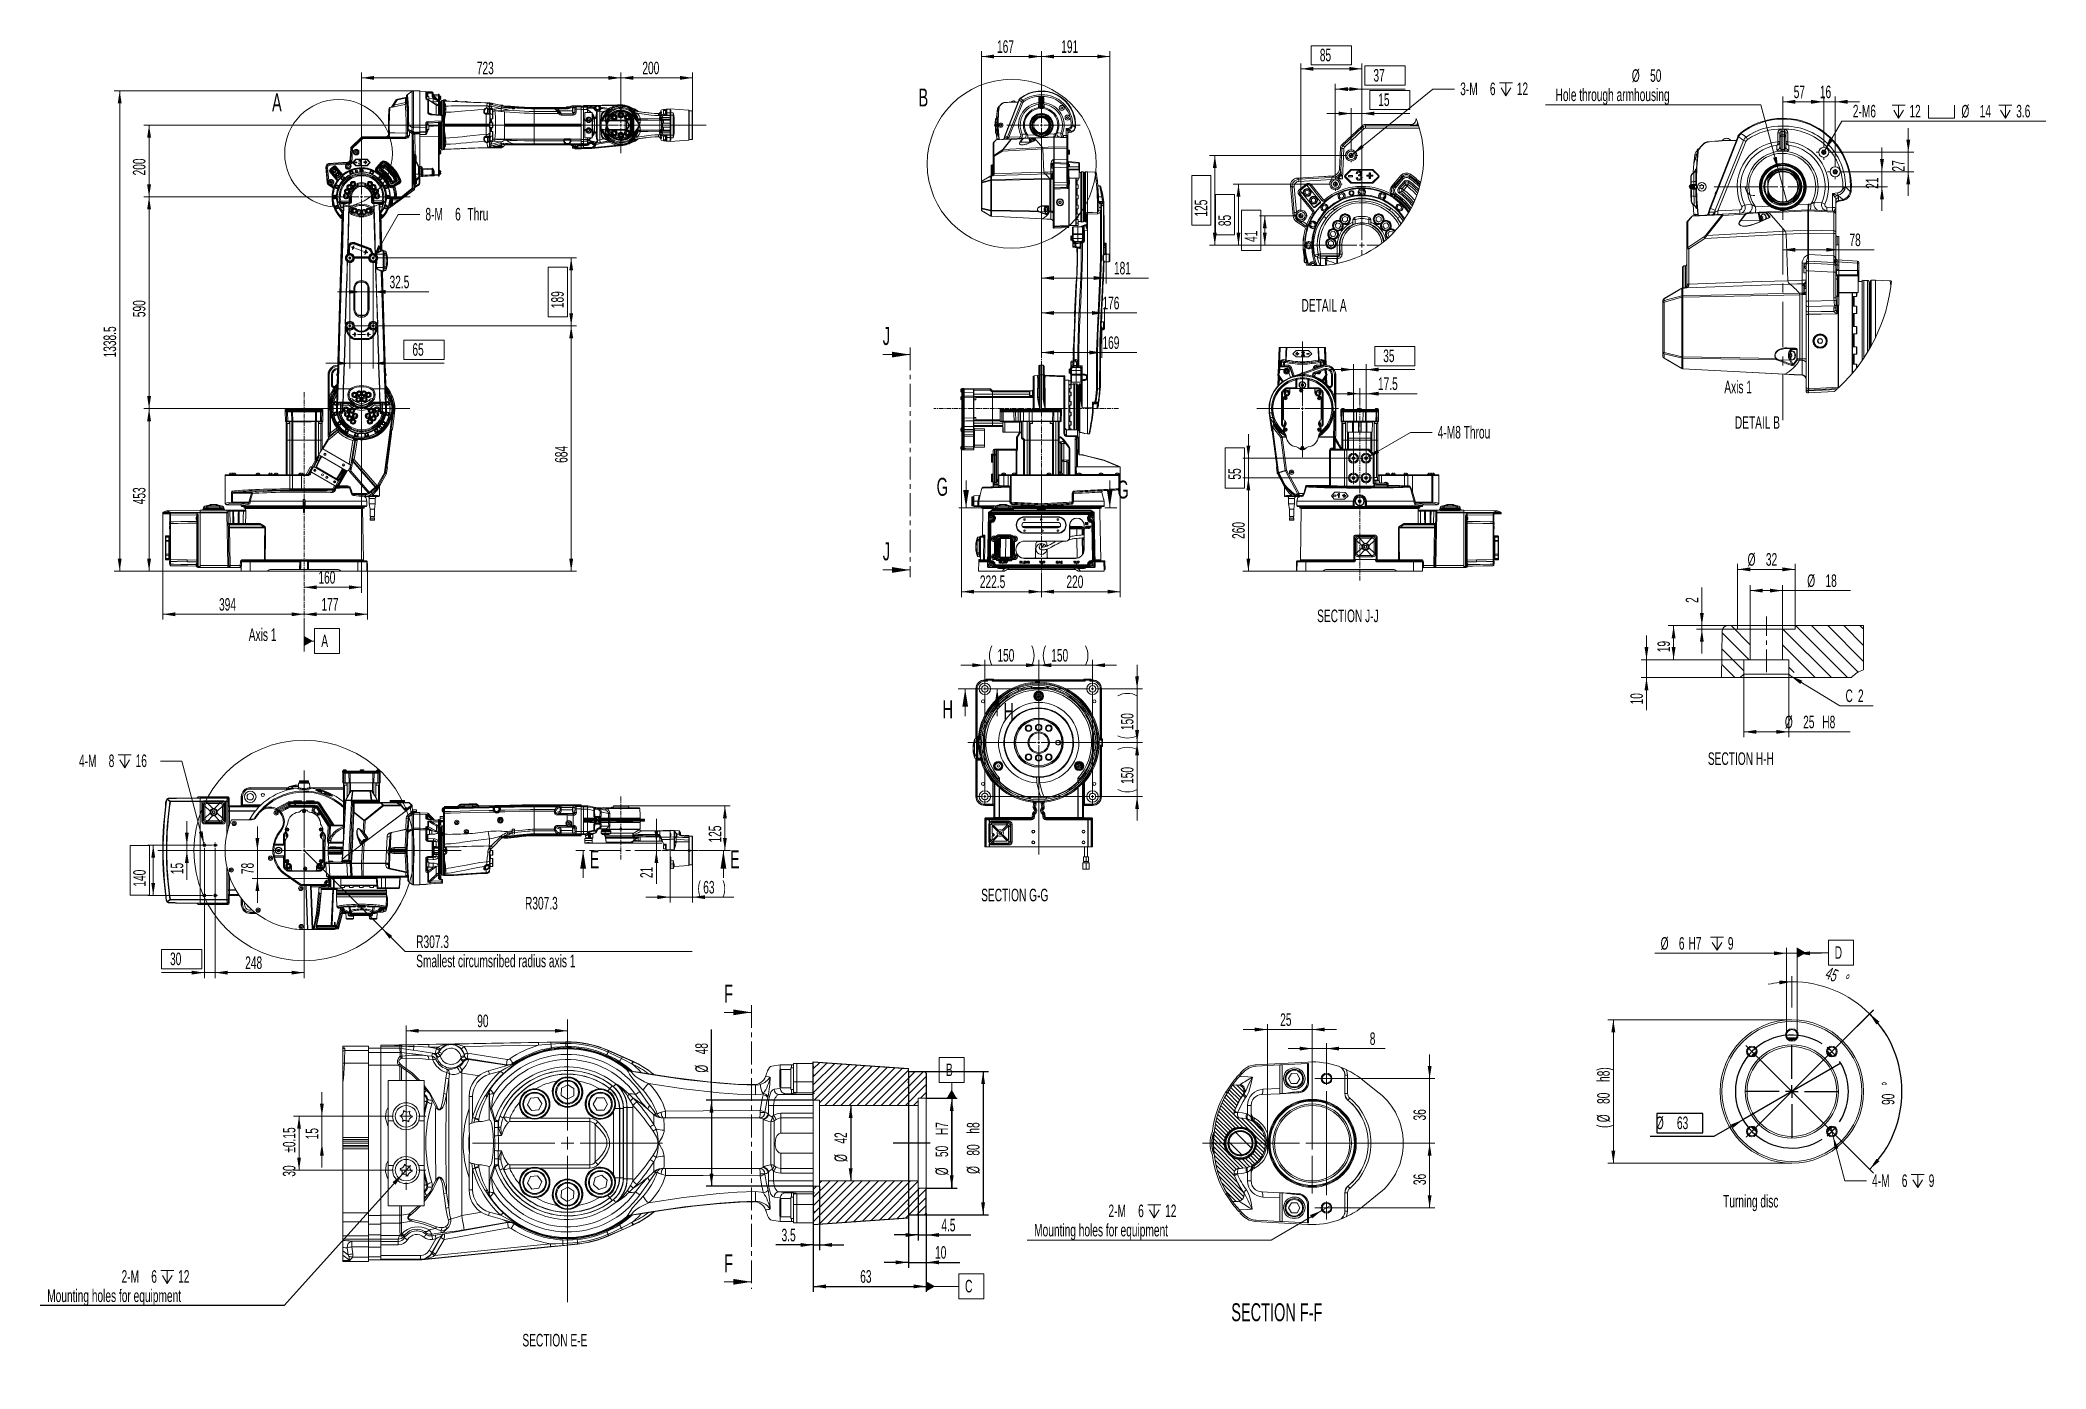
# Model space of a CAD drawing. Header units: millimetres. Extents: x 26 to 585, y 36 to 406.
import ezdxf

# ---------------------------------------------------------------- set-up
doc = ezdxf.new("R2010")
doc.units = ezdxf.units.MM
doc.linetypes.add('CENTER', pattern=[10.16, 6.35, -1.27, 1.27, -1.27])
doc.linetypes.add('CENTERX2', pattern=[20.32, 12.7, -2.54, 2.54, -2.54])
doc.layers.add('FORMAT', color=7, linetype='Continuous')
doc.styles.add('SLDTEXTSTYLE0', font='TXT', dxfattribs={"width": 0.605})
doc.dimstyles.new('SLDDIMSTYLE0', dxfattribs={"dimtxt": 3.5, "dimasz": 3.5, "dimexe": 0, "dimexo": 0.0625, "dimgap": 0.875, "dimtad": 1, "dimtoh": 1, "dimlfac": 10, "dimrnd": 1e-09, "dimzin": 12, "dimdsep": 46, "dimtxsty": 'SLDTEXTSTYLE0', "dimsah": 1, "dimcen": 0.09, "dimadec": 0, "dimazin": 0, "dimtfac": 1, "dimtdec": 3, "dimtofl": 0, "dimtmove": 0, "dimatfit": 3, "dimfxl": 1, "dimfrac": 2, "dimtolj": 1, "dimtzin": 12, "dimarcsym": 0})
doc.dimstyles.new('SLDDIMSTYLE1', dxfattribs={"dimtxt": 3.5, "dimasz": 3.5, "dimexe": 0, "dimexo": 0.0625, "dimgap": 0.875, "dimtad": 1, "dimtoh": 1, "dimlfac": 10, "dimrnd": 1e-09, "dimzin": 12, "dimdsep": 46, "dimtxsty": 'SLDTEXTSTYLE0', "dimsah": 1, "dimcen": 0.09, "dimadec": 0, "dimazin": 0, "dimtfac": 1, "dimtdec": 3, "dimtofl": 0, "dimtmove": 0, "dimatfit": 3, "dimfxl": 1, "dimfrac": 2, "dimtolj": 1, "dimtzin": 12, "dimarcsym": 0})
doc.dimstyles.new('SLDDIMSTYLE10', dxfattribs={"dimtxt": 3.5, "dimasz": 3.5, "dimexe": 0, "dimexo": 0.0625, "dimgap": 0.875, "dimtad": 1, "dimtoh": 1, "dimlfac": 5, "dimrnd": 1e-09, "dimzin": 12, "dimdsep": 46, "dimtxsty": 'SLDTEXTSTYLE0', "dimsah": 1, "dimcen": 0.09, "dimadec": 0, "dimazin": 0, "dimtfac": 1, "dimtdec": 3, "dimtofl": 0, "dimtmove": 0, "dimatfit": 3, "dimfxl": 1, "dimfrac": 2, "dimtolj": 1, "dimtzin": 12, "dimarcsym": 0})
doc.dimstyles.new('SLDDIMSTYLE11', dxfattribs={"dimtxt": 3.5, "dimasz": 3.5, "dimexe": 0, "dimexo": 0.0625, "dimgap": 0.875, "dimtad": 0, "dimtih": 1, "dimtoh": 1, "dimlfac": 5, "dimrnd": 1e-09, "dimzin": 12, "dimdsep": 46, "dimtxsty": 'SLDTEXTSTYLE0', "dimblk1": 'NONE', "dimsah": 1, "dimcen": 0, "dimadec": 0, "dimazin": 0, "dimtfac": 1, "dimtdec": 3, "dimtmove": 0, "dimatfit": 3, "dimldrblk": 'NONE', "dimfxl": 1, "dimfrac": 2, "dimtolj": 1, "dimtzin": 12, "dimarcsym": 0})
doc.dimstyles.new('SLDDIMSTYLE12', dxfattribs={"dimtxt": 3.5, "dimasz": 3.5, "dimexe": 0, "dimexo": 0.0625, "dimgap": 0.875, "dimtad": 1, "dimtoh": 1, "dimlfac": 5, "dimrnd": 1e-09, "dimzin": 12, "dimdsep": 46, "dimtxsty": 'SLDTEXTSTYLE0', "dimsah": 1, "dimcen": 0.09, "dimadec": 0, "dimazin": 0, "dimtfac": 1, "dimtdec": 3, "dimtofl": 0, "dimtmove": 0, "dimatfit": 3, "dimfxl": 1, "dimfrac": 2, "dimtolj": 1, "dimtzin": 12, "dimarcsym": 0})
doc.dimstyles.new('SLDDIMSTYLE13', dxfattribs={"dimtxt": 3.5, "dimasz": 3.5, "dimexe": 0, "dimexo": 0.0625, "dimgap": 0.875, "dimtad": 1, "dimtoh": 1, "dimlfac": 2, "dimrnd": 1e-09, "dimzin": 12, "dimdsep": 46, "dimtxsty": 'SLDTEXTSTYLE0', "dimsah": 1, "dimcen": 0.09, "dimadec": 0, "dimazin": 0, "dimtfac": 1, "dimtdec": 3, "dimtofl": 0, "dimtmove": 0, "dimatfit": 3, "dimfxl": 1, "dimfrac": 2, "dimtolj": 1, "dimtzin": 12, "dimarcsym": 0})
doc.dimstyles.new('SLDDIMSTYLE14', dxfattribs={"dimtxt": 3.5, "dimasz": 3.5, "dimexe": 0, "dimexo": 0.0625, "dimgap": -0.875, "dimtad": 1, "dimtoh": 1, "dimdec": 4, "dimlfac": 2, "dimzin": 12, "dimdsep": 46, "dimtxsty": 'SLDTEXTSTYLE0', "dimsah": 1, "dimcen": 0.09, "dimadec": 1, "dimazin": 0, "dimtfac": 1, "dimtdec": 3, "dimtofl": 0, "dimtmove": 0, "dimatfit": 3, "dimfxl": 1, "dimfrac": 2, "dimtolj": 1, "dimtzin": 12, "dimarcsym": 0})
doc.dimstyles.new('SLDDIMSTYLE15', dxfattribs={"dimtxt": 3.5, "dimasz": 3.5, "dimexe": 0, "dimexo": 0.0625, "dimgap": 0.875, "dimtad": 0, "dimtih": 1, "dimtoh": 1, "dimlfac": 2, "dimrnd": 1e-09, "dimzin": 12, "dimdsep": 46, "dimtxsty": 'SLDTEXTSTYLE0', "dimblk1": 'NONE', "dimsah": 1, "dimcen": 0, "dimadec": 0, "dimazin": 0, "dimtfac": 1, "dimtdec": 3, "dimtmove": 0, "dimatfit": 3, "dimldrblk": 'NONE', "dimfxl": 1, "dimfrac": 2, "dimtolj": 1, "dimtzin": 12, "dimarcsym": 0})
doc.dimstyles.new('SLDDIMSTYLE16', dxfattribs={"dimtxt": 3.5, "dimasz": 3.5, "dimexe": 0, "dimexo": 0.0625, "dimgap": 0.875, "dimtad": 0, "dimtih": 1, "dimtoh": 1, "dimlfac": 2, "dimrnd": 1e-09, "dimzin": 12, "dimdsep": 46, "dimtxsty": 'SLDTEXTSTYLE0', "dimsah": 1, "dimcen": 0.09, "dimadec": 0, "dimazin": 0, "dimtfac": 1, "dimtdec": 3, "dimtofl": 0, "dimtmove": 0, "dimatfit": 3, "dimfxl": 1, "dimfrac": 2, "dimtolj": 1, "dimtzin": 12, "dimarcsym": 0})
doc.dimstyles.new('SLDDIMSTYLE17', dxfattribs={"dimtxt": 3.5, "dimasz": 3.5, "dimexe": 0, "dimexo": 0.0625, "dimgap": -0.875, "dimtad": 0, "dimtih": 1, "dimtoh": 1, "dimlfac": 2, "dimrnd": 1e-09, "dimzin": 12, "dimdsep": 46, "dimtxsty": 'SLDTEXTSTYLE0', "dimblk1": 'NONE', "dimsah": 1, "dimcen": 0, "dimadec": 0, "dimazin": 0, "dimtfac": 1, "dimtdec": 3, "dimtmove": 0, "dimatfit": 3, "dimldrblk": 'NONE', "dimfxl": 1, "dimfrac": 2, "dimtolj": 1, "dimtzin": 12, "dimarcsym": 0})
doc.dimstyles.new('SLDDIMSTYLE18', dxfattribs={"dimtxt": 3.5, "dimasz": 3.5, "dimexe": 0, "dimexo": 0.0625, "dimgap": -0.875, "dimtad": 1, "dimtoh": 1, "dimdec": 4, "dimlfac": 2, "dimzin": 12, "dimdsep": 46, "dimtxsty": 'SLDTEXTSTYLE0', "dimsah": 1, "dimcen": 0.09, "dimadec": 1, "dimazin": 0, "dimtfac": 1, "dimtdec": 3, "dimtofl": 0, "dimtmove": 0, "dimatfit": 3, "dimfxl": 1, "dimfrac": 2, "dimtolj": 1, "dimtzin": 12, "dimarcsym": 0})
doc.dimstyles.new('SLDDIMSTYLE19', dxfattribs={"dimtxt": 3.5, "dimasz": 3.5, "dimexe": 0, "dimexo": 0.0625, "dimgap": 0.875, "dimtad": 1, "dimtoh": 1, "dimlfac": 2, "dimrnd": 1e-09, "dimzin": 12, "dimdsep": 46, "dimtxsty": 'SLDTEXTSTYLE0', "dimsah": 1, "dimcen": 0.09, "dimadec": 0, "dimazin": 0, "dimtfac": 1, "dimtdec": 3, "dimtofl": 0, "dimtmove": 0, "dimatfit": 3, "dimfxl": 1, "dimfrac": 2, "dimtolj": 1, "dimtzin": 12, "dimarcsym": 0})
doc.dimstyles.new('SLDDIMSTYLE2', dxfattribs={"dimtxt": 3.5, "dimasz": 3.5, "dimexe": 0, "dimexo": 0.0625, "dimgap": -0.875, "dimtad": 1, "dimtoh": 1, "dimlfac": 10, "dimrnd": 1e-09, "dimzin": 12, "dimdsep": 46, "dimtxsty": 'SLDTEXTSTYLE0', "dimsah": 1, "dimcen": 0.09, "dimadec": 0, "dimazin": 0, "dimtfac": 1, "dimtdec": 3, "dimtofl": 0, "dimtmove": 0, "dimatfit": 3, "dimfxl": 1, "dimfrac": 2, "dimtolj": 1, "dimtzin": 12, "dimarcsym": 0})
doc.dimstyles.new('SLDDIMSTYLE20', dxfattribs={"dimtxt": 3.5, "dimasz": 3.5, "dimexe": 0, "dimexo": 0.0625, "dimgap": 0.875, "dimtad": 1, "dimtoh": 1, "dimlfac": 2, "dimrnd": 1e-09, "dimzin": 12, "dimdsep": 46, "dimtxsty": 'SLDTEXTSTYLE0', "dimsah": 1, "dimcen": 0.09, "dimadec": 0, "dimazin": 0, "dimtol": 1, "dimtp": 0.15, "dimtm": 0.15, "dimtfac": 1, "dimtofl": 0, "dimtmove": 0, "dimatfit": 3, "dimfxl": 1, "dimfrac": 2, "dimtolj": 1, "dimarcsym": 0})
doc.dimstyles.new('SLDDIMSTYLE21', dxfattribs={"dimtxt": 3.5, "dimasz": 3.5, "dimexe": 0, "dimexo": 0.0625, "dimgap": 0.875, "dimtad": 0, "dimtih": 1, "dimtoh": 1, "dimlfac": 2, "dimrnd": 1e-09, "dimzin": 12, "dimdsep": 46, "dimtxsty": 'SLDTEXTSTYLE0', "dimsah": 1, "dimcen": 0.09, "dimadec": 0, "dimazin": 0, "dimtfac": 1, "dimtdec": 3, "dimtofl": 0, "dimtmove": 0, "dimatfit": 3, "dimfxl": 1, "dimfrac": 2, "dimtolj": 1, "dimtzin": 12, "dimarcsym": 0})
doc.dimstyles.new('SLDDIMSTYLE3', dxfattribs={"dimtxt": 3.5, "dimasz": 3.5, "dimexe": 0, "dimexo": 0.0625, "dimgap": -0.875, "dimtad": 1, "dimtoh": 1, "dimlfac": 10, "dimrnd": 1e-09, "dimzin": 12, "dimdsep": 46, "dimtxsty": 'SLDTEXTSTYLE0', "dimsah": 1, "dimcen": 0.09, "dimadec": 0, "dimazin": 0, "dimtfac": 1, "dimtdec": 3, "dimtofl": 0, "dimtmove": 0, "dimatfit": 3, "dimfxl": 1, "dimfrac": 2, "dimtolj": 1, "dimtzin": 12, "dimarcsym": 0})
doc.dimstyles.new('SLDDIMSTYLE4', dxfattribs={"dimtxt": 3.5, "dimasz": 3.5, "dimexe": 0, "dimexo": 0.0625, "dimgap": 0.875, "dimtad": 0, "dimtih": 1, "dimtoh": 1, "dimlfac": 10, "dimrnd": 1e-09, "dimzin": 12, "dimdsep": 46, "dimtxsty": 'SLDTEXTSTYLE0', "dimblk1": 'NONE', "dimsah": 1, "dimcen": 0, "dimadec": 0, "dimazin": 0, "dimtfac": 1, "dimtdec": 3, "dimtmove": 0, "dimatfit": 3, "dimldrblk": 'NONE', "dimfxl": 1, "dimfrac": 2, "dimtolj": 1, "dimtzin": 12, "dimarcsym": 0})
doc.dimstyles.new('SLDDIMSTYLE6', dxfattribs={"dimtxt": 3.5, "dimasz": 3.5, "dimexe": 0, "dimexo": 0.0625, "dimgap": 0.875, "dimtad": 0, "dimtih": 1, "dimtoh": 1, "dimlfac": 10, "dimrnd": 1e-09, "dimzin": 12, "dimdsep": 46, "dimtxsty": 'SLDTEXTSTYLE0', "dimsah": 1, "dimcen": 0, "dimadec": 0, "dimazin": 0, "dimtfac": 1, "dimtdec": 3, "dimtofl": 0, "dimtmove": 0, "dimatfit": 3, "dimfxl": 1, "dimfrac": 2, "dimtolj": 1, "dimtzin": 12, "dimarcsym": 0})
doc.dimstyles.new('SLDDIMSTYLE7', dxfattribs={"dimtxt": 3.5, "dimasz": 3.5, "dimexe": 0, "dimexo": 0.0625, "dimgap": 0.875, "dimtad": 0, "dimtih": 1, "dimtoh": 1, "dimlfac": 5, "dimrnd": 1e-09, "dimzin": 12, "dimdsep": 46, "dimtxsty": 'SLDTEXTSTYLE0', "dimblk1": 'NONE', "dimsah": 1, "dimcen": 0, "dimadec": 0, "dimazin": 0, "dimtfac": 1, "dimtdec": 3, "dimtmove": 0, "dimatfit": 3, "dimldrblk": 'NONE', "dimfxl": 1, "dimfrac": 2, "dimtolj": 1, "dimtzin": 12, "dimarcsym": 0})
doc.dimstyles.new('SLDDIMSTYLE8', dxfattribs={"dimtxt": 3.5, "dimasz": 3.5, "dimexe": 0, "dimexo": 0.0625, "dimgap": -0.875, "dimtad": 1, "dimtoh": 1, "dimlfac": 5, "dimrnd": 1e-09, "dimzin": 12, "dimdsep": 46, "dimtxsty": 'SLDTEXTSTYLE0', "dimsah": 1, "dimcen": 0.09, "dimadec": 0, "dimazin": 0, "dimtfac": 1, "dimtdec": 3, "dimtofl": 0, "dimtmove": 0, "dimatfit": 3, "dimfxl": 1, "dimfrac": 2, "dimtolj": 1, "dimtzin": 12, "dimarcsym": 0})
doc.dimstyles.new('SLDDIMSTYLE9', dxfattribs={"dimtxt": 3.5, "dimasz": 3.5, "dimexe": 0, "dimexo": 0.0625, "dimgap": -0.875, "dimtad": 1, "dimtoh": 1, "dimlfac": 5, "dimrnd": 1e-09, "dimzin": 12, "dimdsep": 46, "dimtxsty": 'SLDTEXTSTYLE0', "dimsah": 1, "dimcen": 0.09, "dimadec": 0, "dimazin": 0, "dimtfac": 1, "dimtdec": 3, "dimtofl": 0, "dimtmove": 0, "dimatfit": 3, "dimfxl": 1, "dimfrac": 2, "dimtolj": 1, "dimtzin": 12, "dimarcsym": 0})

msp = doc.modelspace()

# ---------------------------------------------------------------- texts
at = {"color": 7, "linetype": 'Continuous', "lineweight": 0, "attachment_point": 1, "style": 'SLDTEXTSTYLE0'}
for s, insert, char_height in [('A', (90.178194, 391.581771), 5), ('B', (270.372911, 392.955632), 5), ('DETAIL A', (377.118626, 334.305075), 3.5), ('Axis 1', (494.971688, 311.526766), 3.5), ('DETAIL B', (497.905509, 301.63001), 3.5), ('SECTION J-J ', (381.484773, 247.75634), 3.5), ('Axis 1', (83.685848, 242.513481), 3.5), ('SECTION H-H ', (490.393212, 207.972934), 3.5), ('SECTION G-G ', (287.83663, 169.958756), 3.5), ('Turning disc', (494.637556, 84.650456), 3.5), ('SECTION F-F ', (357.555837, 54.45047), 5), ('SECTION E-E ', (159.959871, 45.908493), 3.5)]:
    msp.add_mtext(s, dxfattribs=dict(at, insert=insert, char_height=char_height))
at = {"color": 7, "linetype": 'Continuous', "char_height": 5, "attachment_point": 1, "style": 'SLDTEXTSTYLE0'}
for s, insert in [('J', (260.402395, 326.486706)), ('G', (275.423638, 284.471863)), ('G', (325.80095, 283.711469)), ('J', (260.402395, 266.472493)), ('H', (277.066346, 222.483039)), ('H', (294.005913, 221.768847)), ('E', (178.71697, 180.674275)), ('E', (217.81743, 180.674275)), ('F', (216.179723, 143.189054)), ('F', (216.179723, 68.097105))]:
    msp.add_mtext(s, dxfattribs=dict(at, insert=insert))

# ---------------------------------------------------------------- blocks, each defined once
blk = doc.blocks.new('*D1')
at = {"color": 7, "linetype": 'Continuous', "lineweight": 0, "transparency": 16777216}
for p, q in [((115.11, 291.96), (115.11, 252.46)), ((99.11, 253.96), (115.11, 253.96))]:
    blk.add_line(p, q, dxfattribs=at)
for points in [[(99.11, 253.96), (102.61, 253.42), (102.61, 254.5)], [(115.11, 253.96), (111.61, 254.5), (111.61, 253.42)]]:
    blk.add_solid(points, dxfattribs=at)
at = {"color": 7, "linetype": 'Continuous', "lineweight": 0, "transparency": 16777216, "insert": (103.1, 258.47), "char_height": 3.5, "attachment_point": 1, "style": 'SLDTEXTSTYLE0'}
blk.add_mtext('160', dxfattribs=at)
blk = doc.blocks.new('*D2')
at = {"color": 7, "linetype": 'Continuous', "lineweight": 0, "transparency": 16777216}
for p, q in [((59.71, 274.58), (59.71, 244.95)), ((99.11, 246.45), (59.71, 246.45))]:
    blk.add_line(p, q, dxfattribs=at)
for points in [[(59.71, 246.45), (63.21, 245.91), (63.21, 246.98)], [(99.11, 246.45), (95.61, 246.98), (95.61, 245.91)]]:
    blk.add_solid(points, dxfattribs=at)
at = {"color": 7, "linetype": 'Continuous', "lineweight": 0, "transparency": 16777216, "insert": (75.4, 250.96), "char_height": 3.5, "attachment_point": 1, "style": 'SLDTEXTSTYLE0'}
blk.add_mtext('394', dxfattribs=at)
blk = doc.blocks.new('*D3')
at = {"color": 7, "linetype": 'Continuous', "lineweight": 0, "transparency": 16777216}
for p, q in [((116.8, 258.45), (116.8, 244.95)), ((99.11, 246.45), (116.8, 246.45))]:
    blk.add_line(p, q, dxfattribs=at)
for points in [[(99.11, 246.45), (102.61, 245.91), (102.61, 246.98)], [(116.8, 246.45), (113.3, 246.98), (113.3, 245.91)]]:
    blk.add_solid(points, dxfattribs=at)
at = {"color": 7, "linetype": 'Continuous', "lineweight": 0, "transparency": 16777216, "insert": (103.95, 250.96), "char_height": 3.5, "attachment_point": 1, "style": 'SLDTEXTSTYLE0'}
blk.add_mtext('177', dxfattribs=at)
blk = doc.blocks.new('*D4')
at = {"color": 7, "linetype": 'Continuous', "lineweight": 0, "transparency": 16777216}
for p, q in [((115.11, 371.1), (115.11, 397.43)), ((187.4, 390.69), (187.4, 397.43)), ((115.11, 395.93), (187.4, 395.93))]:
    blk.add_line(p, q, dxfattribs=at)
for points in [[(115.11, 395.93), (118.61, 395.39), (118.61, 396.47)], [(187.4, 395.93), (183.9, 396.47), (183.9, 395.39)]]:
    blk.add_solid(points, dxfattribs=at)
at = {"color": 7, "linetype": 'Continuous', "lineweight": 0, "transparency": 16777216, "insert": (147.25, 400.44), "char_height": 3.5, "attachment_point": 1, "style": 'SLDTEXTSTYLE0'}
blk.add_mtext('723', dxfattribs=at)
blk = doc.blocks.new('*D5')
at = {"color": 7, "linetype": 'Continuous', "lineweight": 0, "transparency": 16777216}
for p, q in [((104.05, 362.75), (54.4, 362.75)), ((55.9, 303.75), (55.9, 362.75)), ((103.27, 303.75), (54.4, 303.75))]:
    blk.add_line(p, q, dxfattribs=at)
for points in [[(55.9, 362.75), (55.36, 359.25), (56.44, 359.25)], [(55.9, 303.75), (56.44, 307.25), (55.36, 307.25)]]:
    blk.add_solid(points, dxfattribs=at)
at = {"color": 7, "linetype": 'Continuous', "lineweight": 0, "transparency": 16777216, "insert": (51.39, 329.24), "char_height": 3.5, "attachment_point": 1, "rotation": 90, "style": 'SLDTEXTSTYLE0'}
blk.add_mtext('590', dxfattribs=at)
blk = doc.blocks.new('*D6')
at = {"color": 7, "linetype": 'Continuous', "lineweight": 0, "transparency": 16777216}
for p, q in [((129.6, 392.3), (46.21, 392.3)), ((47.71, 392.3), (47.71, 258.45)), ((109.37, 258.45), (46.21, 258.45))]:
    blk.add_line(p, q, dxfattribs=at)
for points in [[(47.71, 392.3), (47.17, 388.8), (48.25, 388.8)], [(47.71, 258.45), (48.25, 261.95), (47.17, 261.95)]]:
    blk.add_solid(points, dxfattribs=at)
at = {"color": 7, "linetype": 'Continuous', "lineweight": 0, "transparency": 16777216, "insert": (43.2, 318.02), "char_height": 3.5, "attachment_point": 1, "rotation": 90, "style": 'SLDTEXTSTYLE0'}
blk.add_mtext('1338.5', dxfattribs=at)
blk = doc.blocks.new('*D7')
at = {"color": 7, "linetype": 'Continuous', "lineweight": 0, "transparency": 16777216}
for p, q in [((176.29, 382.75), (54.4, 382.75)), ((55.9, 382.75), (55.9, 362.75)), ((104.05, 362.75), (54.4, 362.75))]:
    blk.add_line(p, q, dxfattribs=at)
for points in [[(55.9, 382.75), (55.36, 379.25), (56.44, 379.25)], [(55.9, 362.75), (56.44, 366.25), (55.36, 366.25)]]:
    blk.add_solid(points, dxfattribs=at)
at = {"color": 7, "linetype": 'Continuous', "lineweight": 0, "transparency": 16777216, "insert": (51.39, 368.74), "char_height": 3.5, "attachment_point": 1, "rotation": 90, "style": 'SLDTEXTSTYLE0'}
blk.add_mtext('200', dxfattribs=at)
blk = doc.blocks.new('*D8')
at = {"color": 7, "linetype": 'Continuous', "lineweight": 0, "transparency": 16777216}
for p, q in [((103.27, 303.75), (54.4, 303.75)), ((55.9, 303.75), (55.9, 258.45)), ((114.11, 258.45), (54.4, 258.45))]:
    blk.add_line(p, q, dxfattribs=at)
for points in [[(55.9, 303.75), (55.36, 300.25), (56.44, 300.25)], [(55.9, 258.45), (56.44, 261.95), (55.36, 261.95)]]:
    blk.add_solid(points, dxfattribs=at)
at = {"color": 7, "linetype": 'Continuous', "lineweight": 0, "transparency": 16777216, "insert": (51.39, 277.09), "char_height": 3.5, "attachment_point": 1, "rotation": 90, "style": 'SLDTEXTSTYLE0'}
blk.add_mtext('453', dxfattribs=at)
blk = doc.blocks.new('*D9')
at = {"color": 7, "linetype": 'Continuous', "lineweight": 0, "transparency": 16777216}
for p, q in [((187.4, 390.69), (187.4, 397.43)), ((207.4, 386.65), (207.4, 397.43)), ((207.4, 395.93), (187.4, 395.93))]:
    blk.add_line(p, q, dxfattribs=at)
for points in [[(187.4, 395.93), (190.9, 395.39), (190.9, 396.47)], [(207.4, 395.93), (203.9, 396.47), (203.9, 395.39)]]:
    blk.add_solid(points, dxfattribs=at)
at = {"color": 7, "linetype": 'Continuous', "lineweight": 0, "transparency": 16777216, "insert": (193.4, 400.44), "char_height": 3.5, "attachment_point": 1, "style": 'SLDTEXTSTYLE0'}
blk.add_mtext('200', dxfattribs=at)
blk = doc.blocks.new('*D10')
at = {"color": 7, "linetype": 'Continuous', "lineweight": 0, "transparency": 16777216}
for p, q in [((113, 326.85), (175.06, 326.85)), ((173.56, 258.45), (173.56, 326.85)), ((114.11, 258.45), (175.06, 258.45))]:
    blk.add_line(p, q, dxfattribs=at)
for points in [[(173.56, 326.85), (173.02, 323.35), (174.1, 323.35)], [(173.56, 258.45), (174.1, 261.95), (173.02, 261.95)]]:
    blk.add_solid(points, dxfattribs=at)
at = {"color": 7, "linetype": 'Continuous', "lineweight": 0, "transparency": 16777216, "insert": (169.05, 288.64), "char_height": 3.5, "attachment_point": 1, "rotation": 90, "style": 'SLDTEXTSTYLE0'}
blk.add_mtext('684', dxfattribs=at)
blk = doc.blocks.new('*D11')
at = {"color": 7, "linetype": 'Continuous', "lineweight": 0, "transparency": 16777216}
for p, q in [((115.11, 336.3), (108.38, 336.3)), ((115.11, 336.3), (118.36, 336.3)), ((118.36, 327.99), (118.36, 337.8)), ((118.36, 336.3), (133.87, 336.3))]:
    blk.add_line(p, q, dxfattribs=at)
for points in [[(115.11, 336.3), (111.61, 336.83), (111.61, 335.76)], [(118.36, 336.3), (121.86, 335.76), (121.86, 336.83)]]:
    blk.add_solid(points, dxfattribs=at)
at = {"color": 7, "linetype": 'Continuous', "lineweight": 0, "transparency": 16777216, "insert": (122.93, 340.81), "char_height": 3.5, "attachment_point": 1, "style": 'SLDTEXTSTYLE0'}
blk.add_mtext('32.5', dxfattribs=at)
blk = doc.blocks.new('*D12')
at = {"color": 7, "linetype": 'Continuous', "lineweight": 0, "transparency": 16777216}
for p, q in [((111.86, 327.99), (111.86, 314.9)), ((118.36, 327.99), (118.36, 314.9)), ((126.92, 322.84), (126.92, 317.48)), ((138.11, 322.84), (126.92, 322.84)), ((138.11, 317.48), (138.11, 322.84)), ((111.86, 316.4), (105.13, 316.4)), ((111.86, 316.4), (118.36, 316.4)), ((118.36, 316.4), (138.11, 316.4)), ((126.92, 317.48), (138.11, 317.48))]:
    blk.add_line(p, q, dxfattribs=at)
for points in [[(111.86, 316.4), (108.36, 316.94), (108.36, 315.87)], [(118.36, 316.4), (121.86, 315.87), (121.86, 316.94)]]:
    blk.add_solid(points, dxfattribs=at)
at = {"color": 7, "linetype": 'Continuous', "lineweight": 0, "transparency": 16777216, "insert": (128.51, 321.99), "char_height": 3.5, "attachment_point": 1, "style": 'SLDTEXTSTYLE0'}
blk.add_mtext(' 65 ', dxfattribs=at)
blk = doc.blocks.new('*D13')
at = {"color": 7, "linetype": 'Continuous', "lineweight": 0, "transparency": 16777216}
for p, q in [((119.55, 345.75), (175.06, 345.75)), ((172.49, 343.22), (167.12, 343.22)), ((167.12, 343.22), (167.12, 329.37)), ((172.49, 329.37), (172.49, 343.22)), ((173.56, 345.75), (173.56, 326.85)), ((119.5, 326.85), (175.06, 326.85)), ((167.12, 329.37), (172.49, 329.37))]:
    blk.add_line(p, q, dxfattribs=at)
for points in [[(173.56, 345.75), (173.02, 342.25), (174.1, 342.25)], [(173.56, 326.85), (174.1, 330.35), (173.02, 330.35)]]:
    blk.add_solid(points, dxfattribs=at)
at = {"color": 7, "linetype": 'Continuous', "lineweight": 0, "transparency": 16777216, "insert": (167.98, 330.96), "char_height": 3.5, "attachment_point": 1, "rotation": 90, "style": 'SLDTEXTSTYLE0'}
blk.add_mtext(' 189 ', dxfattribs=at)
blk = doc.blocks.new('*D15')
at = {"color": 7, "linetype": 'Continuous', "lineweight": 0, "transparency": 16777216}
for p, q in [((118.51, 346.01), (125.34, 357.87)), ((125.34, 357.87), (131.34, 357.87)), ((118.21, 345.49), (118.51, 346.01))]:
    blk.add_line(p, q, dxfattribs=at)
blk.add_solid([(118.51, 346.01), (120.72, 348.77), (119.79, 349.31)], dxfattribs=at)
at = {"color": 7, "linetype": 'Continuous', "lineweight": 0, "transparency": 16777216, "char_height": 3.5, "attachment_point": 1, "style": 'SLDTEXTSTYLE0'}
for s, insert in [('8-M', (132.93, 359.69)), ('6', (141.2, 359.69)), (' Thru', (143.87, 359.69))]:
    blk.add_mtext(s, dxfattribs=dict(at, insert=insert))
blk = doc.blocks.new('_NONE')
blk = doc.blocks.new('SW_CENTERMARKSYMBOL_0')
at = {"color": 0, "linetype": 'Continuous', "lineweight": 0}
for p, q in [((0, 0.7), (0, 48.14)), ((-0.7, 0), (-11.83, 0)), ((0, 0), (-0.35, 0)), ((0, 0), (0, 0.35)), ((0, 0), (0, -0.35)), ((0, 0), (0.35, 0)), ((0.7, 0), (13.46, 0)), ((0, -0.7), (0, -11.79))]:
    blk.add_line(p, q, dxfattribs=at)
blk = doc.blocks.new('SW_CENTERMARKSYMBOL_1')
at = {"color": 0, "linetype": 'Continuous', "lineweight": 0}
for p, q in [((0, 0.7), (0, 8.35)), ((-0.7, 0), (-11.05, 0)), ((0, 0), (-0.35, 0)), ((0, 0), (0, 0.35)), ((0, 0), (0, -0.35)), ((0, 0), (0.35, 0)), ((0.7, 0), (13.56, 0)), ((0, -0.7), (0, -10.67))]:
    blk.add_line(p, q, dxfattribs=at)
blk = doc.blocks.new('SW_CENTERMARKSYMBOL_2')
at = {"color": 0, "linetype": 'Continuous', "lineweight": 0}
for p, q in [((0, 0.7), (0, 7.95)), ((-0.7, 0), (-11.12, 0)), ((0, 0), (-0.35, 0)), ((0, 0), (0, 0.35)), ((0, 0), (0, -0.35)), ((0, 0), (0.35, 0)), ((0.7, 0), (23.75, 0)), ((0, -0.7), (0, -7.79))]:
    blk.add_line(p, q, dxfattribs=at)
blk = doc.blocks.new('SW_CENTERMARKSYMBOL_3')
at = {"color": 0, "linetype": 'Continuous', "lineweight": 0}
for p, q in [((-0.7, 18.9), (-1.19, 18.9)), ((0, 18.9), (-0.35, 18.9)), ((0, 19.6), (0, 20.09)), ((0, 18.9), (0, 19.25)), ((0, 18.9), (0, 18.55)), ((0, 18.9), (0.35, 18.9)), ((0, 0.7), (0, 18.2)), ((0.7, 18.9), (5.8, 18.9)), ((6.5, 18.9), (6.15, 18.9)), ((6.5, 19.6), (6.5, 20.09)), ((6.5, 18.9), (6.5, 19.25)), ((6.5, 18.9), (6.5, 18.55)), ((6.5, 18.9), (6.85, 18.9)), ((6.5, 0.7), (6.5, 18.2)), ((7.2, 18.9), (7.69, 18.9)), ((-0.7, 0), (-1.15, 0)), ((0, 0), (-0.35, 0)), ((0, 0), (0, 0.35)), ((0, 0), (0, -0.35)), ((0, 0), (0.35, 0)), ((0.7, 0), (5.8, 0)), ((6.5, 0), (6.15, 0)), ((6.5, 0), (6.5, 0.35)), ((6.5, 0), (6.5, -0.35)), ((6.5, 0), (6.85, 0)), ((7.2, 0), (7.65, 0)), ((0, -0.7), (0, -1.15)), ((6.5, -0.7), (6.5, -1.15))]:
    blk.add_line(p, q, dxfattribs=at)
blk = doc.blocks.new('SW_CENTERMARKSYMBOL_4')
at = {"color": 0, "linetype": 'Continuous', "lineweight": 0}
for p, q in [((-0.35, 0), (-0.65, 0)), ((0, 0), (-0.35, 0)), ((0, 0.35), (0, 0.65)), ((0, 0), (0, 0.35)), ((0, 0), (0, -0.35)), ((0, 0), (0.35, 0)), ((0.7, 0), (3, 0)), ((3.7, 0), (3.35, 0)), ((3.7, 0.35), (3.7, 0.65)), ((3.7, 0), (3.7, 0.35)), ((3.7, 0), (3.7, -0.35)), ((3.7, 0), (4.05, 0)), ((4.05, 0), (4.35, 0)), ((0, -0.35), (0, -0.65)), ((3.7, -0.35), (3.7, -0.65))]:
    blk.add_line(p, q, dxfattribs=at)
blk = doc.blocks.new('SW_CENTERMARKSYMBOL_5')
at = {"color": 0, "linetype": 'Continuous', "lineweight": 0}
for p, q in [((-0.33, 0.12), (-0.61, 0.22)), ((0, 0), (-0.33, 0.12)), ((0, 0), (-0.12, -0.33)), ((0, 0), (0.12, 0.33)), ((0, 0), (0.33, -0.12)), ((0.12, 0.33), (0.22, 0.61)), ((-0.12, -0.33), (-0.22, -0.61)), ((0.66, -0.24), (2.82, -1.03)), ((3.48, -1.27), (3.15, -1.15)), ((3.36, -1.59), (3.25, -1.88)), ((3.48, -1.27), (3.36, -1.59)), ((3.48, -1.27), (3.6, -0.94)), ((3.48, -1.27), (3.81, -1.39)), ((3.6, -0.94), (3.7, -0.65)), ((3.81, -1.39), (4.09, -1.49))]:
    blk.add_line(p, q, dxfattribs=at)
blk = doc.blocks.new('SW_CENTERMARKSYMBOL_6')
at = {"color": 0, "linetype": 'Continuous', "lineweight": 0}
for p, q in [((-0.35, 0), (-0.6, 0)), ((0, 0), (-0.35, 0)), ((0, 0.35), (0, 0.6)), ((0, 0), (0, 0.35)), ((0, 0), (0, -0.35)), ((0, 0), (0.35, 0)), ((0.35, 0), (0.6, 0)), ((0, -0.35), (0, -0.6))]:
    blk.add_line(p, q, dxfattribs=at)
blk = doc.blocks.new('SW_DATUMTAG_0')
at = {"color": 0, "linetype": 'Continuous', "lineweight": 0}
for p, q in [((-4.8, 7.79), (-4.8, -0.21)), ((-1.9, -0.81), (-1.9, 6.19)), ((-1.9, 6.19), (5.1, 6.19)), ((5.1, 6.19), (5.1, -0.81)), ((-4.8, 2.69), (-1.9, 2.69)), ((5.1, -0.81), (-1.9, -0.81))]:
    blk.add_line(p, q, dxfattribs=at)
blk.add_solid([(-4.8, 1.29), (-4.8, 4.09), (-2.35, 2.69)], dxfattribs=at)
at = {"color": 0, "linetype": 'Continuous', "lineweight": 0, "insert": (0, 4.51), "char_height": 3.5, "attachment_point": 1, "style": 'SLDTEXTSTYLE0'}
blk.add_mtext('A', dxfattribs=at)
blk = doc.blocks.new('*D24')
at = {"color": 7, "linetype": 'Continuous', "lineweight": 0, "transparency": 16777216}
for p, q in [((99.11, 180.6), (120.83, 158.88)), ((120.83, 158.88), (127.27, 152.44)), ((127.27, 152.44), (207.31, 152.44))]:
    blk.add_line(p, q, dxfattribs=at)
blk.add_solid([(120.83, 158.88), (122.92, 156.02), (123.68, 156.79)], dxfattribs=at)
at = {"color": 7, "linetype": 'Continuous', "lineweight": 0, "transparency": 16777216, "char_height": 3.5, "attachment_point": 1, "style": 'SLDTEXTSTYLE0'}
for s, insert in [('R307.3', (160.69, 167.69)), ('R307.3', (130.36, 156.95)), ('Smallest circumsribed radius axis 1', (130.36, 151.58))]:
    blk.add_mtext(s, dxfattribs=dict(at, insert=insert))
blk = doc.blocks.new('*D25')
at = {"color": 7, "linetype": 'Continuous', "lineweight": 0, "transparency": 16777216}
for p, q in [((201.1, 179.12), (201.1, 166.13)), ((207.4, 176.7), (207.4, 166.13)), ((201.1, 167.63), (194.37, 167.63)), ((201.1, 167.63), (207.4, 167.63)), ((207.4, 167.63), (218.89, 167.63))]:
    blk.add_line(p, q, dxfattribs=at)
for points in [[(201.1, 167.63), (197.6, 168.16), (197.6, 167.09)], [(207.4, 167.63), (210.9, 167.09), (210.9, 168.16)]]:
    blk.add_solid(points, dxfattribs=at)
at = {"color": 7, "linetype": 'Continuous', "lineweight": 0, "transparency": 16777216, "char_height": 3.5, "attachment_point": 1, "style": 'SLDTEXTSTYLE0'}
for s, insert in [('(', (208.77, 172.14)), ('63', (210.36, 172.14)), (')', (215.71, 172.14))]:
    blk.add_mtext(s, dxfattribs=dict(at, insert=insert))
blk = doc.blocks.new('*D26')
at = {"color": 7, "linetype": 'Continuous', "lineweight": 0, "transparency": 16777216}
for p, q in [((189.2, 193.1), (217.91, 193.1)), ((216.41, 180.6), (216.41, 193.1)), ((210.8, 180.6), (217.91, 180.6))]:
    blk.add_line(p, q, dxfattribs=at)
for points in [[(216.41, 193.1), (215.87, 189.6), (216.95, 189.6)], [(216.41, 180.6), (216.95, 184.1), (215.87, 184.1)]]:
    blk.add_solid(points, dxfattribs=at)
at = {"color": 7, "linetype": 'Continuous', "lineweight": 0, "transparency": 16777216, "insert": (211.9, 182.84), "char_height": 3.5, "attachment_point": 1, "rotation": 90, "style": 'SLDTEXTSTYLE0'}
blk.add_mtext('125', dxfattribs=at)
blk = doc.blocks.new('*D27')
at = {"color": 7, "linetype": 'Continuous', "lineweight": 0, "transparency": 16777216}
for p, q in [((197.31, 182.7), (197.31, 189.43)), ((179.11, 182.7), (198.81, 182.7)), ((197.4, 180.6), (195.81, 180.6)), ((197.31, 180.6), (197.31, 182.7)), ((197.31, 180.6), (197.31, 171.35))]:
    blk.add_line(p, q, dxfattribs=at)
for points in [[(197.31, 182.7), (197.85, 186.2), (196.77, 186.2)], [(197.31, 180.6), (196.77, 177.1), (197.85, 177.1)]]:
    blk.add_solid(points, dxfattribs=at)
at = {"color": 7, "linetype": 'Continuous', "lineweight": 0, "transparency": 16777216, "insert": (192.8, 172.94), "char_height": 3.5, "attachment_point": 1, "rotation": 90, "style": 'SLDTEXTSTYLE0'}
blk.add_mtext('21', dxfattribs=at)
blk = doc.blocks.new('*D28')
at = {"color": 7, "linetype": 'Continuous', "lineweight": 0, "transparency": 16777216}
for p, q in [((86.09, 180.6), (86.09, 187.33)), ((86.09, 172.8), (86.09, 180.6)), ((113.03, 172.8), (84.59, 172.8)), ((86.09, 172.8), (86.09, 166.07))]:
    blk.add_line(p, q, dxfattribs=at)
for points in [[(86.09, 180.6), (86.63, 184.1), (85.55, 184.1)], [(86.09, 172.8), (85.55, 169.3), (86.63, 169.3)]]:
    blk.add_solid(points, dxfattribs=at)
at = {"color": 7, "linetype": 'Continuous', "lineweight": 0, "transparency": 16777216, "insert": (81.58, 174.03), "char_height": 3.5, "attachment_point": 1, "rotation": 90, "style": 'SLDTEXTSTYLE0'}
blk.add_mtext('78', dxfattribs=at)
blk = doc.blocks.new('*D29')
at = {"color": 7, "linetype": 'Continuous', "lineweight": 0, "transparency": 16777216}
for p, q in [((55.99, 182.03), (50.62, 182.03)), ((50.62, 182.03), (50.62, 168.17)), ((72.06, 182.1), (55.56, 182.1)), ((55.99, 168.17), (55.99, 182.03)), ((57.06, 168.1), (57.06, 182.1)), ((50.62, 168.17), (55.99, 168.17)), ((72.06, 168.1), (55.56, 168.1))]:
    blk.add_line(p, q, dxfattribs=at)
for points in [[(57.06, 182.1), (56.52, 178.6), (57.6, 178.6)], [(57.06, 168.1), (57.6, 171.6), (56.52, 171.6)]]:
    blk.add_solid(points, dxfattribs=at)
at = {"color": 7, "linetype": 'Continuous', "lineweight": 0, "transparency": 16777216, "insert": (51.48, 169.76), "char_height": 3.5, "attachment_point": 1, "rotation": 90, "style": 'SLDTEXTSTYLE0'}
blk.add_mtext(' 140 ', dxfattribs=at)
blk = doc.blocks.new('*D30')
at = {"color": 7, "linetype": 'Continuous', "lineweight": 0, "transparency": 16777216}
for p, q in [((71.31, 168.85), (71.31, 145.08)), ((74.31, 168.85), (74.31, 145.08)), ((59.37, 153.02), (59.37, 147.66)), ((70.56, 153.02), (59.37, 153.02)), ((70.56, 147.66), (70.56, 153.02)), ((59.37, 147.66), (70.56, 147.66)), ((71.31, 146.58), (59.37, 146.58)), ((71.31, 146.58), (74.31, 146.58)), ((74.31, 146.58), (81.04, 146.58))]:
    blk.add_line(p, q, dxfattribs=at)
for points in [[(71.31, 146.58), (67.81, 147.12), (67.81, 146.05)], [(74.31, 146.58), (77.81, 146.05), (77.81, 147.12)]]:
    blk.add_solid(points, dxfattribs=at)
at = {"color": 7, "linetype": 'Continuous', "lineweight": 0, "transparency": 16777216, "insert": (60.96, 152.17), "char_height": 3.5, "attachment_point": 1, "style": 'SLDTEXTSTYLE0'}
blk.add_mtext(' 30 ', dxfattribs=at)
blk = doc.blocks.new('*D31')
at = {"color": 7, "linetype": 'Continuous', "lineweight": 0, "transparency": 16777216}
for p, q in [((66.43, 182.1), (66.43, 188.83)), ((72.06, 182.1), (64.93, 182.1)), ((66.43, 182.1), (66.43, 180.6)), ((66.43, 180.6), (66.43, 172.44))]:
    blk.add_line(p, q, dxfattribs=at)
for points in [[(66.43, 182.1), (66.97, 185.6), (65.89, 185.6)], [(66.43, 180.6), (65.89, 177.1), (66.97, 177.1)]]:
    blk.add_solid(points, dxfattribs=at)
at = {"color": 7, "linetype": 'Continuous', "lineweight": 0, "transparency": 16777216, "insert": (61.92, 174.03), "char_height": 3.5, "attachment_point": 1, "rotation": 90, "style": 'SLDTEXTSTYLE0'}
blk.add_mtext('15', dxfattribs=at)
blk = doc.blocks.new('SW_SYMBOL_HOLE_DEPTH')
at = {"color": 0, "linetype": 'Continuous', "lineweight": 0}
for p, q in [((0, 875), (800, 875)), ((100, 555), (400, 75)), ((400, 875), (400, 75)), ((700, 555), (400, 75))]:
    blk.add_line(p, q, dxfattribs=at)
blk = doc.blocks.new('*D32')
at = {"color": 7, "linetype": 'Continuous', "lineweight": 0, "transparency": 16777216}
for p, q in [((65.07, 205.54), (59.07, 205.54)), ((71.21, 182.49), (65.07, 205.54)), ((71.41, 181.71), (71.21, 182.49))]:
    blk.add_line(p, q, dxfattribs=at)
blk.add_solid([(71.21, 182.49), (70.83, 186.01), (69.79, 185.73)], dxfattribs=at)
at = {"color": 7, "linetype": 'Continuous', "lineweight": 0, "transparency": 16777216, "xscale": 0.004511737089201878, "yscale": 0.004511737089201878, "zscale": 0.004511737089201878}
blk.add_blockref('SW_SYMBOL_HOLE_DEPTH', (47.31, 203.36), dxfattribs=at)
at = {"color": 7, "linetype": 'Continuous', "lineweight": 0, "transparency": 16777216, "char_height": 3.5, "attachment_point": 1, "style": 'SLDTEXTSTYLE0'}
for s, insert in [('4-M', (36.37, 207.37)), ('8', (44.64, 207.37)), ('16', (52.15, 207.38))]:
    blk.add_mtext(s, dxfattribs=dict(at, insert=insert))
blk = doc.blocks.new('*D34')
at = {"color": 7, "linetype": 'Continuous', "lineweight": 0, "transparency": 16777216}
for p, q in [((74.31, 168.85), (74.31, 145.08)), ((99.11, 155.84), (99.11, 145.08)), ((74.31, 146.58), (99.11, 146.58))]:
    blk.add_line(p, q, dxfattribs=at)
for points in [[(74.31, 146.58), (77.81, 146.05), (77.81, 147.12)], [(99.11, 146.58), (95.61, 147.12), (95.61, 146.05)]]:
    blk.add_solid(points, dxfattribs=at)
at = {"color": 7, "linetype": 'Continuous', "lineweight": 0, "transparency": 16777216, "insert": (82.7, 151.1), "char_height": 3.5, "attachment_point": 1, "style": 'SLDTEXTSTYLE0'}
blk.add_mtext('248', dxfattribs=at)
blk = doc.blocks.new('SW_CENTERMARKSYMBOL_7')
at = {"color": 0, "linetype": 'Continuous', "lineweight": 0}
for p, q in [((0, 0.7), (0, 22.32)), ((-0.7, 0), (-40.81, 0)), ((0, 0), (-0.35, 0)), ((0, 0), (0, 0.35)), ((0, 0), (0, -0.35)), ((0, 0), (0.35, 0)), ((0.7, 0), (43.82, 0)), ((0, -0.7), (0, -24.76))]:
    blk.add_line(p, q, dxfattribs=at)
blk = doc.blocks.new('SW_CENTERMARKSYMBOL_8')
at = {"color": 0, "linetype": 'Continuous', "lineweight": 0}
for p, q in [((-0.7, 0), (-0.75, 0)), ((0, 0), (-0.35, 0)), ((0, 0.7), (0, 0.75)), ((0, 0), (0, 0.35)), ((0, 0), (0, -0.35)), ((0, 0), (0.35, 0)), ((0.7, 0), (2.3, 0)), ((3, 0), (2.65, 0)), ((3, 0.7), (3, 0.75)), ((3, 0), (3, 0.35)), ((3, 0), (3, -0.35)), ((3, 0), (3.35, 0)), ((3.7, 0), (3.75, 0)), ((0, -13.3), (0, -0.7)), ((3, -13.3), (3, -0.7)), ((-0.7, -14), (-0.75, -14)), ((0, -14), (-0.35, -14)), ((0, -14), (0, -13.65)), ((0, -14), (0, -14.35)), ((0, -14), (0.35, -14)), ((0, -14.7), (0, -14.75)), ((0.7, -14), (2.3, -14)), ((3, -14), (2.65, -14)), ((3, -14), (3, -13.65)), ((3, -14), (3, -14.35)), ((3, -14), (3.35, -14)), ((3, -14.7), (3, -14.75)), ((3.7, -14), (3.75, -14))]:
    blk.add_line(p, q, dxfattribs=at)
blk = doc.blocks.new('*D37')
at = {"color": 7, "linetype": 'Continuous', "lineweight": 0, "transparency": 16777216}
for p, q in [((282.36, 292.31), (282.36, 251.24)), ((282.36, 252.74), (304.61, 252.74)), ((304.61, 256.86), (304.61, 251.24))]:
    blk.add_line(p, q, dxfattribs=at)
for points in [[(282.36, 252.74), (285.86, 252.21), (285.86, 253.28)], [(304.61, 252.74), (301.11, 253.28), (301.11, 252.21)]]:
    blk.add_solid(points, dxfattribs=at)
at = {"color": 7, "linetype": 'Continuous', "lineweight": 0, "transparency": 16777216, "insert": (287.47, 257.26), "char_height": 3.5, "attachment_point": 1, "style": 'SLDTEXTSTYLE0'}
blk.add_mtext('222.5', dxfattribs=at)
blk = doc.blocks.new('*D38')
at = {"color": 7, "linetype": 'Continuous', "lineweight": 0, "transparency": 16777216}
for p, q in [((326.61, 281.43), (326.61, 251.24)), ((304.61, 256.86), (304.61, 251.24)), ((304.61, 252.74), (326.61, 252.74))]:
    blk.add_line(p, q, dxfattribs=at)
for points in [[(304.61, 252.74), (308.11, 252.21), (308.11, 253.28)], [(326.61, 252.74), (323.11, 253.28), (323.11, 252.21)]]:
    blk.add_solid(points, dxfattribs=at)
at = {"color": 7, "linetype": 'Continuous', "lineweight": 0, "transparency": 16777216, "insert": (311.6, 257.26), "char_height": 3.5, "attachment_point": 1, "style": 'SLDTEXTSTYLE0'}
blk.add_mtext('220', dxfattribs=at)
blk = doc.blocks.new('*D39')
at = {"color": 7, "linetype": 'Continuous', "lineweight": 0, "transparency": 16777216}
for p, q in [((287.91, 366.66), (287.91, 403.38)), ((304.61, 393.49), (304.61, 403.38)), ((304.61, 401.88), (287.91, 401.88))]:
    blk.add_line(p, q, dxfattribs=at)
for points in [[(287.91, 401.88), (291.41, 401.35), (291.41, 402.42)], [(304.61, 401.88), (301.11, 402.42), (301.11, 401.35)]]:
    blk.add_solid(points, dxfattribs=at)
at = {"color": 7, "linetype": 'Continuous', "lineweight": 0, "transparency": 16777216, "insert": (292.25, 406.4), "char_height": 3.5, "attachment_point": 1, "style": 'SLDTEXTSTYLE0'}
blk.add_mtext('167', dxfattribs=at)
blk = doc.blocks.new('*D40')
at = {"color": 7, "linetype": 'Continuous', "lineweight": 0, "transparency": 16777216}
for p, q in [((304.61, 393.49), (304.61, 403.38)), ((323.71, 346.59), (323.71, 403.38)), ((304.61, 401.88), (323.71, 401.88))]:
    blk.add_line(p, q, dxfattribs=at)
for points in [[(304.61, 401.88), (308.11, 401.35), (308.11, 402.42)], [(323.71, 401.88), (320.21, 402.42), (320.21, 401.35)]]:
    blk.add_solid(points, dxfattribs=at)
at = {"color": 7, "linetype": 'Continuous', "lineweight": 0, "transparency": 16777216, "insert": (310.15, 406.4), "char_height": 3.5, "attachment_point": 1, "style": 'SLDTEXTSTYLE0'}
blk.add_mtext('191', dxfattribs=at)
blk = doc.blocks.new('*D41')
at = {"color": 7, "linetype": 'Continuous', "lineweight": 0, "transparency": 16777216}
for p, q in [((304.61, 375.01), (304.61, 328.92)), ((304.61, 330.42), (322.21, 330.42)), ((322.21, 327.64), (322.21, 331.92)), ((322.21, 330.42), (331.23, 330.42))]:
    blk.add_line(p, q, dxfattribs=at)
for points in [[(304.61, 330.42), (308.11, 329.88), (308.11, 330.96)], [(322.21, 330.42), (318.71, 330.96), (318.71, 329.88)]]:
    blk.add_solid(points, dxfattribs=at)
at = {"color": 7, "linetype": 'Continuous', "lineweight": 0, "transparency": 16777216, "insert": (321.63, 334.93), "char_height": 3.5, "attachment_point": 1, "style": 'SLDTEXTSTYLE0'}
blk.add_mtext('176', dxfattribs=at)
blk = doc.blocks.new('*D42')
at = {"color": 7, "linetype": 'Continuous', "lineweight": 0, "transparency": 16777216}
for p, q in [((304.61, 375.01), (304.61, 338.65)), ((322.71, 347), (322.71, 338.65)), ((322.71, 340.15), (304.61, 340.15)), ((322.71, 340.15), (334.45, 340.15))]:
    blk.add_line(p, q, dxfattribs=at)
for points in [[(304.61, 340.15), (308.11, 339.61), (308.11, 340.69)], [(322.71, 340.15), (319.21, 340.69), (319.21, 339.61)]]:
    blk.add_solid(points, dxfattribs=at)
at = {"color": 7, "linetype": 'Continuous', "lineweight": 0, "transparency": 16777216, "insert": (324.85, 344.66), "char_height": 3.5, "attachment_point": 1, "style": 'SLDTEXTSTYLE0'}
blk.add_mtext('181', dxfattribs=at)
blk = doc.blocks.new('*D43')
at = {"color": 7, "linetype": 'Continuous', "lineweight": 0, "transparency": 16777216}
for p, q in [((304.61, 375.01), (304.61, 317.88)), ((321.51, 319.38), (304.61, 319.38)), ((321.51, 323.56), (321.51, 317.88)), ((321.51, 319.38), (331.23, 319.38))]:
    blk.add_line(p, q, dxfattribs=at)
for points in [[(304.61, 319.38), (308.11, 318.85), (308.11, 319.92)], [(321.51, 319.38), (318.01, 319.92), (318.01, 318.85)]]:
    blk.add_solid(points, dxfattribs=at)
at = {"color": 7, "linetype": 'Continuous', "lineweight": 0, "transparency": 16777216, "insert": (321.63, 323.9), "char_height": 3.5, "attachment_point": 1, "style": 'SLDTEXTSTYLE0'}
blk.add_mtext('169', dxfattribs=at)
blk = doc.blocks.new('SW_CENTERMARKSYMBOL_9')
at = {"color": 0, "linetype": 'Continuous', "lineweight": 0}
for p, q in [((0, 0.7), (0, 10.74)), ((-0.7, 0), (-9.65, 0)), ((0, 0), (-0.35, 0)), ((0, 0), (0, 0.35)), ((0, 0), (0, -0.35)), ((0, 0), (0.35, 0)), ((0.7, 0), (10.79, 0)), ((0, -0.7), (0, -7.74))]:
    blk.add_line(p, q, dxfattribs=at)
blk = doc.blocks.new('*D45')
at = {"color": 7, "linetype": 'Continuous', "lineweight": 0, "transparency": 16777216}
for p, q in [((391.42, 374.7), (413.77, 392.79)), ((413.77, 392.79), (419.77, 392.79)), ((390.49, 373.95), (391.42, 374.7))]:
    blk.add_line(p, q, dxfattribs=at)
blk.add_solid([(391.42, 374.7), (394.48, 376.48), (393.8, 377.32)], dxfattribs=at)
at = {"color": 7, "linetype": 'Continuous', "lineweight": 0, "transparency": 16777216, "xscale": 0.004511737089201878, "yscale": 0.004511737089201878, "zscale": 0.004511737089201878}
blk.add_blockref('SW_SYMBOL_HOLE_DEPTH', (432.3, 390.61), dxfattribs=at)
at = {"color": 7, "linetype": 'Continuous', "lineweight": 0, "transparency": 16777216, "char_height": 3.5, "attachment_point": 1, "style": 'SLDTEXTSTYLE0'}
for s, insert in [('3-M', (421.36, 394.62)), ('6', (429.63, 394.62)), ('12', (437.13, 394.63))]:
    blk.add_mtext(s, dxfattribs=dict(at, insert=insert))
blk = doc.blocks.new('*D46')
at = {"color": 7, "linetype": 'Continuous', "lineweight": 0, "transparency": 16777216}
for p, q in [((396.14, 392.43), (396.14, 387.07)), ((407.33, 392.43), (396.14, 392.43)), ((407.33, 387.07), (407.33, 392.43)), ((390.95, 385.99), (384.22, 385.99)), ((390.95, 376.18), (390.95, 387.49)), ((390.95, 385.99), (393.95, 385.99)), ((393.95, 366.4), (393.95, 387.49)), ((393.95, 385.99), (407.33, 385.99)), ((396.14, 387.07), (407.33, 387.07))]:
    blk.add_line(p, q, dxfattribs=at)
for points in [[(390.95, 385.99), (387.45, 386.53), (387.45, 385.45)], [(393.95, 385.99), (397.45, 385.45), (397.45, 386.53)]]:
    blk.add_solid(points, dxfattribs=at)
at = {"color": 7, "linetype": 'Continuous', "lineweight": 0, "transparency": 16777216, "insert": (397.72, 391.58), "char_height": 3.5, "attachment_point": 1, "style": 'SLDTEXTSTYLE0'}
blk.add_mtext(' 15 ', dxfattribs=at)
blk = doc.blocks.new('*D47')
at = {"color": 7, "linetype": 'Continuous', "lineweight": 0, "transparency": 16777216}
for p, q in [((394.79, 399.24), (394.79, 393.88)), ((405.98, 399.24), (394.79, 399.24)), ((405.98, 393.88), (405.98, 399.24)), ((386.55, 368.18), (386.55, 394.3)), ((386.55, 392.8), (393.95, 392.8)), ((393.95, 366.4), (393.95, 394.3)), ((393.95, 392.8), (405.98, 392.8)), ((394.79, 393.88), (405.98, 393.88))]:
    blk.add_line(p, q, dxfattribs=at)
for points in [[(386.55, 392.8), (390.05, 392.27), (390.05, 393.34)], [(393.95, 392.8), (390.45, 393.34), (390.45, 392.27)]]:
    blk.add_solid(points, dxfattribs=at)
at = {"color": 7, "linetype": 'Continuous', "lineweight": 0, "transparency": 16777216, "insert": (396.38, 398.39), "char_height": 3.5, "attachment_point": 1, "style": 'SLDTEXTSTYLE0'}
blk.add_mtext(' 37 ', dxfattribs=at)
blk = doc.blocks.new('*D48')
at = {"color": 7, "linetype": 'Continuous', "lineweight": 0, "transparency": 16777216}
for p, q in [((379.86, 404.89), (379.86, 399.53)), ((391.05, 404.89), (379.86, 404.89)), ((391.05, 399.53), (391.05, 404.89)), ((376.95, 359.38), (376.95, 399.95)), ((376.95, 398.45), (393.95, 398.45)), ((379.86, 399.53), (391.05, 399.53)), ((393.95, 366.4), (393.95, 399.95))]:
    blk.add_line(p, q, dxfattribs=at)
for points in [[(376.95, 398.45), (380.45, 397.91), (380.45, 398.99)], [(393.95, 398.45), (390.45, 398.99), (390.45, 397.91)]]:
    blk.add_solid(points, dxfattribs=at)
at = {"color": 7, "linetype": 'Continuous', "lineweight": 0, "transparency": 16777216, "insert": (381.44, 404.04), "char_height": 3.5, "attachment_point": 1, "style": 'SLDTEXTSTYLE0'}
blk.add_mtext(' 85 ', dxfattribs=at)
blk = doc.blocks.new('*D49')
at = {"color": 7, "linetype": 'Continuous', "lineweight": 0, "transparency": 16777216}
for p, q in [((365.81, 359.02), (360.44, 359.02)), ((360.44, 359.02), (360.44, 347.83)), ((365.81, 347.83), (365.81, 359.02)), ((375.09, 357.52), (365.38, 357.52)), ((366.88, 349.32), (366.88, 357.52)), ((360.44, 347.83), (365.81, 347.83)), ((374.61, 349.32), (365.38, 349.32))]:
    blk.add_line(p, q, dxfattribs=at)
for points in [[(366.88, 357.52), (366.35, 354.02), (367.42, 354.02)], [(366.88, 349.32), (367.42, 352.82), (366.35, 352.82)]]:
    blk.add_solid(points, dxfattribs=at)
at = {"color": 7, "linetype": 'Continuous', "lineweight": 0, "transparency": 16777216, "insert": (361.3, 349.42), "char_height": 3.5, "attachment_point": 1, "rotation": 90, "style": 'SLDTEXTSTYLE0'}
blk.add_mtext(' 41 ', dxfattribs=at)
blk = doc.blocks.new('*D50')
at = {"color": 7, "linetype": 'Continuous', "lineweight": 0, "transparency": 16777216}
for p, q in [((358.47, 363.42), (353.11, 363.42)), ((353.11, 363.42), (353.11, 352.23)), ((384.69, 366.32), (358.05, 366.32)), ((358.47, 352.23), (358.47, 363.42)), ((359.55, 349.32), (359.55, 366.32)), ((353.11, 352.23), (358.47, 352.23)), ((374.61, 349.32), (358.05, 349.32))]:
    blk.add_line(p, q, dxfattribs=at)
for points in [[(359.55, 366.32), (359.01, 362.82), (360.09, 362.82)], [(359.55, 349.32), (360.09, 352.82), (359.01, 352.82)]]:
    blk.add_solid(points, dxfattribs=at)
at = {"color": 7, "linetype": 'Continuous', "lineweight": 0, "transparency": 16777216, "insert": (353.96, 353.82), "char_height": 3.5, "attachment_point": 1, "rotation": 90, "style": 'SLDTEXTSTYLE0'}
blk.add_mtext(' 85 ', dxfattribs=at)
blk = doc.blocks.new('*D51')
at = {"color": 7, "linetype": 'Continuous', "lineweight": 0, "transparency": 16777216}
for p, q in [((389.09, 374.32), (351.46, 374.32)), ((352.96, 349.32), (352.96, 374.32)), ((351.88, 368.75), (346.52, 368.75)), ((346.52, 368.75), (346.52, 354.89)), ((351.88, 354.89), (351.88, 368.75)), ((346.52, 354.89), (351.88, 354.89)), ((374.61, 349.32), (351.46, 349.32))]:
    blk.add_line(p, q, dxfattribs=at)
for points in [[(352.96, 374.32), (352.42, 370.82), (353.5, 370.82)], [(352.96, 349.32), (353.5, 352.82), (352.42, 352.82)]]:
    blk.add_solid(points, dxfattribs=at)
at = {"color": 7, "linetype": 'Continuous', "lineweight": 0, "transparency": 16777216, "insert": (347.37, 356.48), "char_height": 3.5, "attachment_point": 1, "rotation": 90, "style": 'SLDTEXTSTYLE0'}
blk.add_mtext(' 125 ', dxfattribs=at)
blk = doc.blocks.new('SW_CENTERMARKSYMBOL_10')
at = {"color": 0, "linetype": 'Continuous', "lineweight": 0}
for p, q in [((-1.4, 0), (-1.86, 0)), ((0, 0), (-0.7, 0)), ((0, 1.4), (0, 1.86)), ((0, 0), (0, 0.7)), ((0, 0), (0, -0.7)), ((0, 0), (0.7, 0)), ((1.4, 0), (1.86, 0)), ((0, -1.4), (0, -1.86))]:
    blk.add_line(p, q, dxfattribs=at)
blk = doc.blocks.new('SW_CENTERMARKSYMBOL_11')
at = {"color": 0, "linetype": 'Continuous', "lineweight": 0}
for p, q in [((-1.4, 0), (-1.86, 0)), ((0, 0), (-0.7, 0)), ((0, 1.4), (0, 1.86)), ((0, 0), (0, 0.7)), ((0, 0), (0, -0.7)), ((0, 0), (0.7, 0)), ((1.4, 0), (1.86, 0)), ((0, -1.4), (0, -1.86))]:
    blk.add_line(p, q, dxfattribs=at)
blk = doc.blocks.new('SW_CENTERMARKSYMBOL_12')
at = {"color": 0, "linetype": 'Continuous', "lineweight": 0}
for p, q in [((-1.4, 0), (-1.86, 0)), ((0, 0), (-0.7, 0)), ((0, 1.4), (0, 1.86)), ((0, 0), (0, 0.7)), ((0, 0), (0, -0.7)), ((0, 0), (0.7, 0)), ((1.4, 0), (1.86, 0)), ((0, -1.4), (0, -1.86))]:
    blk.add_line(p, q, dxfattribs=at)
blk = doc.blocks.new('SW_CENTERMARKSYMBOL_13')
at = {"color": 0, "linetype": 'Continuous', "lineweight": 0}
for p, q in [((0, 1.4), (0, 17.08)), ((-1.4, 0), (-19.34, 0)), ((0, 0), (-0.7, 0)), ((0, 0), (0, 0.7)), ((0, 0), (0, -0.7)), ((0, 0), (0.7, 0)), ((1.4, 0), (4.81, 0)), ((0, -1.4), (0, -2.85))]:
    blk.add_line(p, q, dxfattribs=at)
blk = doc.blocks.new('*D56')
at = {"color": 7, "linetype": 'Continuous', "lineweight": 0, "transparency": 16777216}
for p, q in [((511.28, 348.03), (526.88, 348.03)), ((526.88, 334.94), (526.88, 349.53)), ((526.88, 348.03), (536.78, 348.03))]:
    blk.add_line(p, q, dxfattribs=at)
for points in [[(511.28, 348.03), (514.78, 347.49), (514.78, 348.57)], [(526.88, 348.03), (523.38, 348.57), (523.38, 347.49)]]:
    blk.add_solid(points, dxfattribs=at)
at = {"color": 7, "linetype": 'Continuous', "lineweight": 0, "transparency": 16777216, "insert": (529.85, 352.54), "char_height": 3.5, "attachment_point": 1, "style": 'SLDTEXTSTYLE0'}
blk.add_mtext('78', dxfattribs=at)
blk = doc.blocks.new('*D57')
at = {"color": 7, "linetype": 'Continuous', "lineweight": 0, "transparency": 16777216}
for p, q in [((505.16, 388.44), (445.16, 388.44)), ((509.99, 370.41), (505.16, 388.44)), ((512.57, 360.75), (509.99, 370.41))]:
    blk.add_line(p, q, dxfattribs=at)
blk.add_solid([(509.99, 370.41), (509.6, 373.93), (508.56, 373.65)], dxfattribs=at)
at = {"color": 7, "linetype": 'Continuous', "lineweight": 0, "transparency": 16777216, "char_height": 3.5, "attachment_point": 1, "style": 'SLDTEXTSTYLE0'}
for s, insert in [('%%c', (469.19, 398.32)), ('50', (474.29, 398.32)), (' Hole through armhousing', (447.15, 392.96))]:
    blk.add_mtext(s, dxfattribs=dict(at, insert=insert))
blk = doc.blocks.new('*D58')
at = {"color": 7, "linetype": 'Continuous', "lineweight": 0, "transparency": 16777216}
for p, q in [((511.28, 385.57), (511.28, 390.76)), ((511.28, 389.26), (522.68, 389.26)), ((522.68, 377.28), (522.68, 390.76))]:
    blk.add_line(p, q, dxfattribs=at)
for points in [[(511.28, 389.26), (514.78, 388.72), (514.78, 389.8)], [(522.68, 389.26), (519.18, 389.8), (519.18, 388.72)]]:
    blk.add_solid(points, dxfattribs=at)
at = {"color": 7, "linetype": 'Continuous', "lineweight": 0, "transparency": 16777216, "insert": (514.31, 393.77), "char_height": 3.5, "attachment_point": 1, "style": 'SLDTEXTSTYLE0'}
blk.add_mtext('57', dxfattribs=at)
blk = doc.blocks.new('*D59')
at = {"color": 7, "linetype": 'Continuous', "lineweight": 0, "transparency": 16777216}
for p, q in [((538.92, 369.78), (538.92, 376.51)), ((527.98, 369.78), (540.42, 369.78)), ((538.92, 365.58), (538.92, 369.78)), ((531.6, 365.58), (540.42, 365.58)), ((538.92, 365.58), (538.92, 358.85))]:
    blk.add_line(p, q, dxfattribs=at)
for points in [[(538.92, 369.78), (539.46, 373.28), (538.38, 373.28)], [(538.92, 365.58), (538.38, 362.08), (539.46, 362.08)]]:
    blk.add_solid(points, dxfattribs=at)
at = {"color": 7, "linetype": 'Continuous', "lineweight": 0, "transparency": 16777216, "insert": (534.41, 365.01), "char_height": 3.5, "attachment_point": 1, "rotation": 90, "style": 'SLDTEXTSTYLE0'}
blk.add_mtext('21', dxfattribs=at)
blk = doc.blocks.new('SW_SYMBOL_HOLE_SPOT')
at = {"color": 0, "linetype": 'Continuous', "lineweight": 0}
for p, q in [((0, 875), (0, 75)), ((0, 75), (1600, 75)), ((1600, 75), (1600, 875))]:
    blk.add_line(p, q, dxfattribs=at)
blk = doc.blocks.new('*D60')
at = {"color": 7, "linetype": 'Continuous', "lineweight": 0, "transparency": 16777216}
for p, q in [((522.98, 375.7), (527.7, 383.88)), ((527.7, 383.88), (584.61, 383.88)), ((522.38, 374.66), (522.98, 375.7))]:
    blk.add_line(p, q, dxfattribs=at)
blk.add_solid([(522.98, 375.7), (525.2, 378.46), (524.27, 379)], dxfattribs=at)
at = {"color": 7, "linetype": 'Continuous', "lineweight": 0, "transparency": 16777216, "xscale": 0.004511737089201878, "yscale": 0.004511737089201878, "zscale": 0.004511737089201878}
for name, p in [('SW_SYMBOL_HOLE_DEPTH', (541.74, 384.39)), ('SW_SYMBOL_HOLE_SPOT', (551.92, 384.39)), ('SW_SYMBOL_HOLE_DEPTH', (571.51, 384.39))]:
    blk.add_blockref(name, p, dxfattribs=at)
at = {"color": 7, "linetype": 'Continuous', "lineweight": 0, "transparency": 16777216, "char_height": 3.5, "attachment_point": 1, "style": 'SLDTEXTSTYLE0'}
for s, insert in [('2-M6', (530.79, 388.4)), ('12', (546.58, 388.4)), ('%%c', (561.06, 388.39)), ('14', (566.16, 388.4)), ('3.6', (576.34, 388.4))]:
    blk.add_mtext(s, dxfattribs=dict(at, insert=insert))
blk = doc.blocks.new('*D62')
at = {"color": 7, "linetype": 'Continuous', "lineweight": 0, "transparency": 16777216}
for p, q in [((522.68, 389.26), (515.95, 389.26)), ((522.68, 377.28), (522.68, 390.76)), ((522.68, 389.26), (525.88, 389.26)), ((525.88, 371.88), (525.88, 390.76)), ((525.88, 389.26), (532.61, 389.26))]:
    blk.add_line(p, q, dxfattribs=at)
for points in [[(522.68, 389.26), (519.18, 389.8), (519.18, 388.72)], [(525.88, 389.26), (529.38, 388.72), (529.38, 389.8)]]:
    blk.add_solid(points, dxfattribs=at)
at = {"color": 7, "linetype": 'Continuous', "lineweight": 0, "transparency": 16777216, "insert": (521.61, 393.77), "char_height": 3.5, "attachment_point": 1, "style": 'SLDTEXTSTYLE0'}
blk.add_mtext('16', dxfattribs=at)
blk = doc.blocks.new('*D63')
at = {"color": 7, "linetype": 'Continuous', "lineweight": 0, "transparency": 16777216}
for p, q in [((546.26, 375.18), (546.26, 381.91)), ((524.78, 375.18), (547.76, 375.18)), ((546.26, 369.78), (546.26, 375.18)), ((527.98, 369.78), (547.76, 369.78)), ((546.26, 369.78), (546.26, 363.05))]:
    blk.add_line(p, q, dxfattribs=at)
for points in [[(546.26, 375.18), (546.79, 378.68), (545.72, 378.68)], [(546.26, 369.78), (545.72, 366.28), (546.79, 366.28)]]:
    blk.add_solid(points, dxfattribs=at)
at = {"color": 7, "linetype": 'Continuous', "lineweight": 0, "transparency": 16777216, "insert": (541.74, 369.81), "char_height": 3.5, "attachment_point": 1, "rotation": 90, "style": 'SLDTEXTSTYLE0'}
blk.add_mtext('27', dxfattribs=at)
blk = doc.blocks.new('SW_CENTERMARKSYMBOL_14')
at = {"color": 0, "linetype": 'Continuous', "lineweight": 0}
for p, q in [((0, 1.4), (0, 20)), ((-1.4, 0), (-19.15, 0)), ((0, 0), (-0.7, 0)), ((0, 0), (0, 0.7)), ((0, 0), (0, -0.7)), ((0, 0), (0.7, 0)), ((1.4, 0), (20.32, 0)), ((0, -1.4), (0, -5.07))]:
    blk.add_line(p, q, dxfattribs=at)
blk = doc.blocks.new('SW_CENTERMARKSYMBOL_15')
at = {"color": 0, "linetype": 'Continuous', "lineweight": 0}
for p, q in [((-1.4, 0), (-2.1, 0)), ((0, 0), (-0.7, 0)), ((0, 1.4), (0, 2.1)), ((0, 0), (0, 0.7)), ((0, 0), (0, -0.7)), ((0, 0), (0.7, 0)), ((1.4, 0), (2.1, 0)), ((0, -1.4), (0, -2.1))]:
    blk.add_line(p, q, dxfattribs=at)
blk = doc.blocks.new('SW_CENTERMARKSYMBOL_16')
at = {"color": 0, "linetype": 'Continuous', "lineweight": 0}
for p, q in [((-1.4, 0), (-2.1, 0)), ((0, 0), (-0.7, 0)), ((0, 1.4), (0, 2.1)), ((0, 0), (0, 0.7)), ((0, 0), (0, -0.7)), ((0, 0), (0.7, 0)), ((1.4, 0), (2.1, 0)), ((0, -1.4), (0, -2.1))]:
    blk.add_line(p, q, dxfattribs=at)
blk = doc.blocks.new('*D67')
at = {"color": 7, "linetype": 'Continuous', "lineweight": 0, "transparency": 16777216}
for p, q in [((513.81, 133.46), (462.54, 133.46)), ((464.04, 133.46), (464.04, 93.46)), ((513.81, 93.46), (462.54, 93.46))]:
    blk.add_line(p, q, dxfattribs=at)
for points in [[(464.04, 133.46), (463.5, 129.96), (464.58, 129.96)], [(464.04, 93.46), (464.58, 96.96), (463.5, 96.96)]]:
    blk.add_solid(points, dxfattribs=at)
at = {"color": 7, "linetype": 'Continuous', "lineweight": 0, "transparency": 16777216, "char_height": 3.5, "attachment_point": 1, "rotation": 90, "style": 'SLDTEXTSTYLE0'}
for s, insert in [(' h8)', (459.53, 115.34)), ('80', (459.53, 109.99)), ('%%c', (459.53, 104.89)), ('(', (459.52, 103.29))]:
    blk.add_mtext(s, dxfattribs=dict(at, insert=insert))
blk = doc.blocks.new('*D68')
at = {"color": 7, "linetype": 'Continuous', "lineweight": 0, "transparency": 16777216}
for p, q in [((513.81, 136.83), (513.81, 145.56)), ((527.24, 126.89), (536.51, 136.15))]:
    blk.add_line(p, q, dxfattribs=at)
for start, end in [(90, 102.538), (45, 90), (32.462, 45)]:
    blk.add_arc((513.81, 113.46), 30.6, start, end, dxfattribs=at)
for points in [[(513.81, 144.06), (510.28, 144.39), (510.35, 143.32)], [(535.45, 135.09), (537.37, 132.12), (538.18, 132.84)]]:
    blk.add_solid(points, dxfattribs=at)
at = {"color": 7, "linetype": 'Continuous', "lineweight": 0, "transparency": 16777216, "char_height": 3.5, "attachment_point": 1, "rotation": 337.5, "style": 'SLDTEXTSTYLE0'}
for s, insert in [('45', (524.2, 148.33)), ('%%d', (529.14, 146.27))]:
    blk.add_mtext(s, dxfattribs=dict(at, insert=insert))
blk = doc.blocks.new('*D69')
at = {"color": 7, "linetype": 'Continuous', "lineweight": 0, "transparency": 16777216}
for p, q in [((524.56, 103.77), (525.33, 100.87)), ((525.33, 100.87), (528.57, 88.52)), ((528.57, 88.52), (534.57, 88.52))]:
    blk.add_line(p, q, dxfattribs=at)
blk.add_solid([(525.33, 100.87), (525.7, 97.35), (526.74, 97.62)], dxfattribs=at)
at = {"color": 7, "linetype": 'Continuous', "lineweight": 0, "transparency": 16777216, "xscale": 0.004511737089201878, "yscale": 0.004511737089201878, "zscale": 0.004511737089201878}
blk.add_blockref('SW_SYMBOL_HOLE_DEPTH', (547.1, 86.35), dxfattribs=at)
at = {"color": 7, "linetype": 'Continuous', "lineweight": 0, "transparency": 16777216, "char_height": 3.5, "attachment_point": 1, "style": 'SLDTEXTSTYLE0'}
for s, insert in [('4-M', (536.16, 90.35)), ('6', (544.43, 90.35)), ('9', (551.94, 90.36))]:
    blk.add_mtext(s, dxfattribs=dict(at, insert=insert))
blk = doc.blocks.new('*D70')
at = {"color": 7, "linetype": 'Continuous', "lineweight": 0, "transparency": 16777216}
for p, q in [((512.31, 151.97), (475.63, 151.97)), ((512.31, 129.21), (512.31, 153.47)), ((512.31, 151.97), (515.31, 151.97)), ((515.31, 129.21), (515.31, 153.47)), ((515.31, 151.97), (522.04, 151.97))]:
    blk.add_line(p, q, dxfattribs=at)
for points in [[(512.31, 151.97), (508.81, 152.51), (508.81, 151.43)], [(515.31, 151.97), (518.81, 151.43), (518.81, 152.51)]]:
    blk.add_solid(points, dxfattribs=at)
at = {"color": 7, "linetype": 'Continuous', "lineweight": 0, "transparency": 16777216, "xscale": 0.004511737089201878, "yscale": 0.004511737089201878, "zscale": 0.004511737089201878}
blk.add_blockref('SW_SYMBOL_HOLE_DEPTH', (491.13, 152.48), dxfattribs=at)
at = {"color": 7, "linetype": 'Continuous', "lineweight": 0, "transparency": 16777216, "char_height": 3.5, "attachment_point": 1, "style": 'SLDTEXTSTYLE0'}
for s, insert in [('%%c', (477.22, 156.48)), ('9', (495.96, 156.49)), ('6', (482.31, 156.48)), ('H7', (484.98, 156.49))]:
    blk.add_mtext(s, dxfattribs=dict(at, insert=insert))
blk = doc.blocks.new('*D71')
at = {"layer": 'FORMAT', "transparency": 16777216}
for p, q in [((527.44, 121.34), (500.18, 105.57)), ((476.15, 107.33), (476.15, 101.96)), ((489, 107.33), (476.15, 107.33)), ((489, 101.96), (489, 107.33)), ((492.09, 100.89), (474.3, 100.89)), ((476.15, 101.96), (489, 101.96)), ((500.18, 105.57), (492.09, 100.89))]:
    blk.add_line(p, q, dxfattribs=at)
blk.add_solid([(500.18, 105.57), (496.88, 104.28), (497.42, 103.35)], dxfattribs=at)
at = {"layer": 'FORMAT', "transparency": 16777216, "char_height": 3.5, "attachment_point": 1, "style": 'SLDTEXTSTYLE0'}
for s, insert in [('%%c', (475.89, 106.47)), (' 63 ', (480.98, 106.47))]:
    blk.add_mtext(s, dxfattribs=dict(at, insert=insert))
blk = doc.blocks.new('*D72')
at = {"layer": 'FORMAT', "transparency": 16777216}
for p, q in [((527.24, 126.89), (536.56, 136.2)), ((527.07, 100.2), (536.56, 90.71))]:
    blk.add_line(p, q, dxfattribs=at)
blk.add_arc((513.81, 113.46), 30.67, 315, 45, dxfattribs=at)
for points in [[(535.5, 135.14), (537.43, 132.17), (538.23, 132.89)], [(535.5, 91.77), (538.23, 94.02), (537.43, 94.74)]]:
    blk.add_solid(points, dxfattribs=at)
at = {"layer": 'FORMAT', "transparency": 16777216, "char_height": 3.5, "attachment_point": 1, "rotation": 90, "style": 'SLDTEXTSTYLE0'}
for s, insert in [('90', (538.88, 109.71)), ('%%d', (538.89, 115.06))]:
    blk.add_mtext(s, dxfattribs=dict(at, insert=insert))
blk = doc.blocks.new('SW_CENTERMARKSYMBOL_17')
at = {"layer": 'FORMAT', "color": 0}
for p, q in [((-1.24, -21.04), (-24, 1.73)), ((-11.14, -7.64), (-11.14, 1.75)), ((0, 0), (-1.24, -1.24)), ((0, 0), (1.24, 1.24)), ((1.24, 1.24), (2.3, 2.3)), ((-1.24, -1.24), (-23.85, -23.85)), ((-14.64, -11.14), (-24.02, -11.14)), ((-11.14, -11.14), (-12.89, -11.14)), ((-11.14, -11.14), (-11.14, -9.39)), ((-11.14, -11.14), (-11.14, -12.89)), ((-11.14, -11.14), (-9.39, -11.14)), ((-7.64, -11.14), (1.75, -11.14)), ((-11.14, -14.64), (-11.14, -24.02)), ((0, -22.27), (-1.24, -21.04)), ((0, -22.27), (1.24, -23.51)), ((1.24, -23.51), (2.12, -24.4))]:
    blk.add_line(p, q, dxfattribs=at)
for start, end in [(57.7324, 302.2676), (45, 51.3662), (38.6338, 45), (327.7324, 32.2676), (308.6338, 315), (315, 321.3662)]:
    blk.add_arc((-11.14, -11.14), 15.75, start, end, dxfattribs=at)
blk = doc.blocks.new('SW_DATUMTAG_1')
at = {"color": 0, "linetype": 'Continuous', "lineweight": 0}
for p, q in [((5.24, 6.19), (-1.76, 6.19)), ((-1.76, 6.19), (-1.76, -0.81)), ((5.24, -0.81), (5.24, 6.19)), ((-10.43, 2.69), (-1.76, 2.69)), ((-1.76, -0.81), (5.24, -0.81))]:
    blk.add_line(p, q, dxfattribs=at)
blk.add_solid([(-10.43, 4.09), (-10.43, 1.29), (-7.98, 2.69)], dxfattribs=at)
at = {"color": 0, "linetype": 'Continuous', "lineweight": 0, "insert": (0, 4.51, -172.19), "char_height": 3.5, "attachment_point": 1, "style": 'SLDTEXTSTYLE0'}
blk.add_mtext('D', dxfattribs=at)
blk = doc.blocks.new('*D75')
at = {"layer": 'FORMAT', "color": 7, "transparency": 16777216}
blk.add_line((251.46, 109.56), (251.46, 88.56), dxfattribs=at)
for points in [[(251.46, 109.56), (250.92, 106.06), (252, 106.06)], [(251.46, 88.56), (252, 92.06), (250.92, 92.06)]]:
    blk.add_solid(points, dxfattribs=at)
at = {"layer": 'FORMAT', "color": 7, "transparency": 16777216, "char_height": 3.5, "attachment_point": 1, "rotation": 90, "style": 'SLDTEXTSTYLE0'}
for s, insert in [('42', (246.95, 98.93)), ('%%c', (246.95, 93.83))]:
    blk.add_mtext(s, dxfattribs=dict(at, insert=insert))
blk = doc.blocks.new('*D76')
at = {"layer": 'FORMAT', "color": 7, "transparency": 16777216}
for p, q in [((272.54, 111.56), (281.12, 111.56)), ((279.62, 111.56), (279.62, 86.56)), ((279.62, 86.56), (279.62, 109.6)), ((272.54, 86.56), (281.12, 86.56))]:
    blk.add_line(p, q, dxfattribs=at)
for points in [[(279.62, 111.56), (279.09, 108.06), (280.16, 108.06)], [(279.62, 86.56), (280.16, 90.06), (279.09, 90.06)]]:
    blk.add_solid(points, dxfattribs=at)
at = {"layer": 'FORMAT', "color": 7, "transparency": 16777216, "char_height": 3.5, "attachment_point": 1, "rotation": 90, "style": 'SLDTEXTSTYLE0'}
for s, insert in [(' H7', (275.11, 100.54)), ('50', (275.11, 95.19)), ('%%c', (275.11, 90.1))]:
    blk.add_mtext(s, dxfattribs=dict(at, insert=insert))
blk = doc.blocks.new('*D77')
at = {"layer": 'FORMAT', "color": 7, "transparency": 16777216}
for p, q in [((212.66, 111.06), (212.66, 130.74)), ((241.04, 111.06), (211.16, 111.06)), ((212.66, 111.06), (212.66, 87.06)), ((241.04, 87.06), (211.16, 87.06))]:
    blk.add_line(p, q, dxfattribs=at)
for points in [[(212.66, 111.06), (212.12, 107.56), (213.2, 107.56)], [(212.66, 87.06), (213.2, 90.56), (212.12, 90.56)]]:
    blk.add_solid(points, dxfattribs=at)
at = {"layer": 'FORMAT', "color": 7, "transparency": 16777216, "char_height": 3.5, "attachment_point": 1, "rotation": 90, "style": 'SLDTEXTSTYLE0'}
for s, insert in [('48', (208.15, 123.81)), ('%%c', (208.15, 118.71))]:
    blk.add_mtext(s, dxfattribs=dict(at, insert=insert))
blk = doc.blocks.new('*D78')
at = {"layer": 'FORMAT', "color": 7, "transparency": 16777216}
for p, q in [((241.04, 87.06), (241.04, 69.2)), ((242.79, 87.06), (242.79, 69.2)), ((241.04, 70.7), (230.61, 70.7)), ((241.04, 70.7), (242.79, 70.7)), ((242.79, 70.7), (249.52, 70.7))]:
    blk.add_line(p, q, dxfattribs=at)
for points in [[(241.04, 70.7), (237.54, 71.24), (237.54, 70.16)], [(242.79, 70.7), (246.29, 70.16), (246.29, 71.24)]]:
    blk.add_solid(points, dxfattribs=at)
at = {"layer": 'FORMAT', "color": 7, "transparency": 16777216, "insert": (232.2, 75.21), "char_height": 3.5, "attachment_point": 1, "style": 'SLDTEXTSTYLE0'}
blk.add_mtext('3.5', dxfattribs=at)
blk = doc.blocks.new('*D79')
at = {"layer": 'FORMAT', "color": 7, "transparency": 16777216}
for p, q in [((270.29, 86.56), (270.29, 71.97)), ((272.54, 79.56), (272.54, 71.97)), ((270.29, 73.47), (263.56, 73.47)), ((270.29, 73.47), (272.54, 73.47)), ((272.54, 73.47), (284.99, 73.47))]:
    blk.add_line(p, q, dxfattribs=at)
for points in [[(270.29, 73.47), (266.79, 74.01), (266.79, 72.93)], [(272.54, 73.47), (276.04, 72.93), (276.04, 74.01)]]:
    blk.add_solid(points, dxfattribs=at)
at = {"layer": 'FORMAT', "color": 7, "transparency": 16777216, "insert": (276.73, 77.98), "char_height": 3.5, "attachment_point": 1, "style": 'SLDTEXTSTYLE0'}
blk.add_mtext('4.5', dxfattribs=at)
blk = doc.blocks.new('*D80')
at = {"layer": 'FORMAT', "color": 7, "transparency": 16777216}
for p, q in [((267.54, 119.06), (267.54, 64.35)), ((272.54, 79.56), (272.54, 64.35)), ((267.54, 65.85), (260.81, 65.85)), ((267.54, 65.85), (272.54, 65.85)), ((272.54, 65.85), (281.92, 65.85))]:
    blk.add_line(p, q, dxfattribs=at)
for points in [[(267.54, 65.85), (264.04, 66.38), (264.04, 65.31)], [(272.54, 65.85), (276.04, 65.31), (276.04, 66.38)]]:
    blk.add_solid(points, dxfattribs=at)
at = {"layer": 'FORMAT', "color": 7, "transparency": 16777216, "insert": (274.98, 70.36), "char_height": 3.5, "attachment_point": 1, "style": 'SLDTEXTSTYLE0'}
blk.add_mtext('10', dxfattribs=at)
blk = doc.blocks.new('*D81')
at = {"color": 7, "linetype": 'Continuous', "lineweight": 0, "transparency": 16777216}
for p, q in [((127.54, 91.56), (127.54, 131.88)), ((172.54, 130.38), (127.54, 130.38))]:
    blk.add_line(p, q, dxfattribs=at)
for points in [[(127.54, 130.38), (131.04, 129.84), (131.04, 130.92)], [(172.54, 130.38), (169.04, 130.92), (169.04, 129.84)]]:
    blk.add_solid(points, dxfattribs=at)
at = {"color": 7, "linetype": 'Continuous', "lineweight": 0, "transparency": 16777216, "insert": (147.37, 134.89), "char_height": 3.5, "attachment_point": 1, "style": 'SLDTEXTSTYLE0'}
blk.add_mtext('90', dxfattribs=at)
blk = doc.blocks.new('*D82')
at = {"color": 7, "linetype": 'Continuous', "lineweight": 0, "transparency": 16777216}
for p, q in [((104.07, 106.56), (104.07, 113.29)), ((122.04, 106.56), (102.57, 106.56)), ((104.07, 99.06), (104.07, 106.56)), ((104.07, 99.06), (104.07, 92.32))]:
    blk.add_line(p, q, dxfattribs=at)
for points in [[(104.07, 106.56), (104.61, 110.06), (103.54, 110.06)], [(104.07, 99.06), (103.54, 95.56), (104.61, 95.56)]]:
    blk.add_solid(points, dxfattribs=at)
at = {"color": 7, "linetype": 'Continuous', "lineweight": 0, "transparency": 16777216, "insert": (99.56, 100.13), "char_height": 3.5, "attachment_point": 1, "rotation": 90, "style": 'SLDTEXTSTYLE0'}
blk.add_mtext('15', dxfattribs=at)
blk = doc.blocks.new('*D83')
at = {"color": 7, "linetype": 'Continuous', "lineweight": 0, "transparency": 16777216}
for p, q in [((122.04, 106.56), (96.2, 106.56)), ((97.7, 91.56), (97.7, 106.56)), ((122.04, 91.56), (96.2, 91.56))]:
    blk.add_line(p, q, dxfattribs=at)
for points in [[(97.7, 106.56), (97.17, 103.06), (98.24, 103.06)], [(97.7, 91.56), (98.24, 95.06), (97.17, 95.06)]]:
    blk.add_solid(points, dxfattribs=at)
at = {"color": 7, "linetype": 'Continuous', "lineweight": 0, "transparency": 16777216, "char_height": 3.5, "attachment_point": 1, "rotation": 90, "style": 'SLDTEXTSTYLE0'}
for s, insert in [('±0.15', (93.19, 96.4)), ('30', (93.19, 89.72))]:
    blk.add_mtext(s, dxfattribs=dict(at, insert=insert))
blk = doc.blocks.new('*D84')
at = {"layer": 'FORMAT', "color": 7, "transparency": 16777216}
for p, q in [((241.04, 80.03), (241.04, 57.64)), ((272.54, 79.56), (272.54, 57.64)), ((241.04, 59.14), (261.05, 59.14)), ((241.04, 59.14), (272.54, 59.14))]:
    blk.add_line(p, q, dxfattribs=at)
for points in [[(241.04, 59.14), (244.54, 58.61), (244.54, 59.68)], [(272.54, 59.14), (269.04, 59.68), (269.04, 58.61)]]:
    blk.add_solid(points, dxfattribs=at)
at = {"layer": 'FORMAT', "color": 7, "transparency": 16777216, "insert": (254.12, 63.66), "char_height": 3.5, "attachment_point": 1, "style": 'SLDTEXTSTYLE0'}
blk.add_mtext('63', dxfattribs=at)
blk = doc.blocks.new('*D85')
at = {"layer": 'FORMAT', "color": 7, "transparency": 16777216}
for p, q in [((272.04, 119.06), (289.88, 119.06)), ((288.38, 119.06), (288.38, 79.06)), ((272.04, 79.06), (289.88, 79.06))]:
    blk.add_line(p, q, dxfattribs=at)
for points in [[(288.38, 119.06), (287.84, 115.56), (288.91, 115.56)], [(288.38, 79.06), (288.91, 82.56), (287.84, 82.56)]]:
    blk.add_solid(points, dxfattribs=at)
at = {"layer": 'FORMAT', "color": 7, "transparency": 16777216, "char_height": 3.5, "attachment_point": 1, "rotation": 90, "style": 'SLDTEXTSTYLE0'}
for s, insert in [(' h8', (283.86, 100.94)), ('80', (283.86, 95.59)), ('%%c', (283.86, 90.49))]:
    blk.add_mtext(s, dxfattribs=dict(at, insert=insert))
blk = doc.blocks.new('*D86')
at = {"layer": 'FORMAT', "transparency": 16777216}
for p, q in [((126.54, 90.44), (93.55, 53.78)), ((128.54, 92.67), (126.54, 90.44)), ((93.55, 53.78), (25.53, 53.78))]:
    blk.add_line(p, q, dxfattribs=at)
blk.add_solid([(126.54, 90.44), (123.79, 88.2), (124.59, 87.48)], dxfattribs=at)
at = {"layer": 'FORMAT', "transparency": 16777216, "xscale": 0.004511737089201878, "yscale": 0.004511737089201878, "zscale": 0.004511737089201878}
blk.add_blockref('SW_SYMBOL_HOLE_DEPTH', (59.17, 59.65), dxfattribs=at)
at = {"layer": 'FORMAT', "transparency": 16777216, "char_height": 3.5, "attachment_point": 1, "style": 'SLDTEXTSTYLE0'}
for s, insert in [('2-M', (48.23, 63.66)), ('6', (56.51, 63.66)), ('12', (64.01, 63.67)), ('Mounting holes for equipment', (27.51, 58.29))]:
    blk.add_mtext(s, dxfattribs=dict(at, insert=insert))
blk = doc.blocks.new('SW_CENTERMARKSYMBOL_18')
at = {"color": 0, "linetype": 'Continuous', "lineweight": 0}
for p, q in [((0, 3.5), (0, 34.49)), ((-3.5, 0), (-26.49, 0)), ((0, 0), (-1.75, 0)), ((0, 0), (0, 1.75)), ((0, 0), (0, -1.75)), ((0, 0), (1.75, 0)), ((3.5, 0), (26.49, 0)), ((0, -3.5), (0, -44.31))]:
    blk.add_line(p, q, dxfattribs=at)
blk = doc.blocks.new('SW_CENTERMARKSYMBOL_19')
at = {"color": 0, "linetype": 'Continuous', "lineweight": 0}
for p, q in [((0, 0), (-1.75, 0)), ((0, 3.5), (0, 5.5)), ((0, 0), (0, 1.75)), ((0, 0), (1.75, 0)), ((0, 0), (0, -1.75)), ((3.5, 0), (5.5, 0)), ((-3.5, 0), (-5.5, 0)), ((0, -3.5), (0, -11.5)), ((-3.5, -15), (-5.5, -15)), ((0, -15), (-1.75, -15)), ((0, -15), (0, -13.25)), ((0, -15), (1.75, -15)), ((0, -15), (0, -16.75)), ((3.5, -15), (5.5, -15)), ((0, -18.5), (0, -20.5))]:
    blk.add_line(p, q, dxfattribs=at)
blk = doc.blocks.new('SW_DATUMTAG_2')
at = {"color": 0, "linetype": 'Continuous', "lineweight": 0}
for p, q in [((-1.76, -0.81), (-1.76, 6.19)), ((-1.76, 6.19), (5.24, 6.19)), ((5.24, 6.19), (5.24, -0.81)), ((-10.8, 2.69), (-1.76, 2.69)), ((5.24, -0.81), (-1.76, -0.81))]:
    blk.add_line(p, q, dxfattribs=at)
blk.add_solid([(-10.8, 1.29), (-10.8, 4.09), (-8.35, 2.69)], dxfattribs=at)
at = {"color": 0, "linetype": 'Continuous', "lineweight": 0, "insert": (0, 4.51, 28.92), "char_height": 3.5, "attachment_point": 1, "style": 'SLDTEXTSTYLE0'}
blk.add_mtext('C', dxfattribs=at)
blk = doc.blocks.new('SW_DATUMTAG_3')
at = {"color": 0, "linetype": 'Continuous', "lineweight": 0}
for p, q in [((-1.9, 6.19), (5.1, 6.19)), ((-1.9, -0.81), (-1.9, 6.19)), ((5.1, 6.19), (5.1, -0.81)), ((5.1, -0.81), (-1.9, -0.81)), ((1.6, -5.18), (1.6, -0.81))]:
    blk.add_line(p, q, dxfattribs=at)
blk.add_solid([(0.2, -5.18), (3, -5.18), (1.6, -2.73)], dxfattribs=at)
at = {"color": 0, "linetype": 'Continuous', "lineweight": 0, "insert": (0, 4.51, 0.05), "char_height": 3.5, "attachment_point": 1, "style": 'SLDTEXTSTYLE0'}
blk.add_mtext('B', dxfattribs=at)
blk = doc.blocks.new('SW_HATCH_0')
at = {"color": 0, "linetype": 'Continuous', "lineweight": 0}
for p, q in [((0.93, 28.25), (3.82, 25.36)), ((1.37, 28.94), (4.25, 26.06)), ((1.81, 29.63), (4.68, 26.75)), ((2.94, 29.61), (5.02, 27.53)), ((-1.7, 23.03), (3.48, 17.85)), ((-1.4, 23.85), (4.61, 17.84)), ((-0.68, 25.37), (2.32, 22.38)), ((-0.32, 26.14), (2.67, 23.15)), ((0.06, 26.88), (3.04, 23.91)), ((0.49, 27.57), (3.4, 24.66)), ((-3.13, 17.72), (-0.23, 14.83)), ((-2.93, 18.64), (0.11, 15.6)), ((-2.73, 19.57), (0.57, 16.27)), ((-2.53, 20.49), (1.13, 16.83)), ((-2.27, 21.35), (1.8, 17.29)), ((-1.99, 22.19), (2.57, 17.64)), ((4.34, 20.36), (11.03, 13.67)), ((5.67, 20.15), (10.82, 15)), ((7.47, 19.47), (10.1, 16.84)), ((-3.44, 14.66), (0.18, 11.05)), ((-3.42, 12.4), (2.89, 6.09)), ((-3.37, 11.23), (2.39, 5.47)), ((-3.34, 15.68), (-0.43, 12.78)), ((-3.23, 16.7), (-0.44, 13.91)), ((0.8, 13.79), (4.44, 10.16)), ((2.73, 16.36), (7, 12.08)), ((7.89, 15.68), (10.97, 12.6)), ((8.28, 11.92), (10.16, 10.04)), ((8.49, 13.96), (10.79, 11.66)), ((8.49, 12.84), (10.51, 10.82)), ((-3.21, 9.95), (2.32, 4.42)), ((-3.05, 8.67), (3.29, 2.32)), ((-2.74, 7.23), (4.88, -0.39)), ((-2.38, 5.75), (4.95, -1.58)), ((1.69, 9.53), (4.79, 6.43)), ((3.43, 8.92), (5.75, 6.6)), ((4.56, 8.91), (6.58, 6.89)), ((5.47, 9.12), (7.35, 7.25)), ((6.25, 9.47), (8.05, 7.66)), ((6.91, 9.93), (8.68, 8.16)), ((7.47, 10.49), (9.23, 8.73)), ((7.93, 11.15), (9.74, 9.35)), ((-1.81, 4.05), (4.54, -2.3)), ((-1.11, 2.23), (3.84, -2.72)), ((0, 0), (2.86, -2.86))]:
    blk.add_line(p, q, dxfattribs=at)
at = {"color": 0, "linetype": 'Continuous', "lineweight": 0, "flags": 128}
for points in [[(-1.04, 24.61), (2.55, 21.03), (6.32, 17.25)], [(-3.43, 13.53), (3.7, 6.4), (3.75, 6.36)]]:
    blk.add_lwpolyline(points, dxfattribs=at)
blk = doc.blocks.new('*D92')
at = {"color": 7, "linetype": 'Continuous', "lineweight": 0, "transparency": 16777216}
for p, q in [((367.6, 130.73), (360.87, 130.73)), ((367.6, 101.84), (367.6, 132.23)), ((367.6, 130.73), (380.1, 130.73)), ((380.1, 99.06), (380.1, 132.23)), ((380.1, 130.73), (386.83, 130.73))]:
    blk.add_line(p, q, dxfattribs=at)
for points in [[(367.6, 130.73), (364.1, 131.27), (364.1, 130.19)], [(380.1, 130.73), (383.6, 130.19), (383.6, 131.27)]]:
    blk.add_solid(points, dxfattribs=at)
at = {"color": 7, "linetype": 'Continuous', "lineweight": 0, "transparency": 16777216, "insert": (371.18, 135.24), "char_height": 3.5, "attachment_point": 1, "style": 'SLDTEXTSTYLE0'}
blk.add_mtext('25', dxfattribs=at)
blk = doc.blocks.new('*D93')
at = {"color": 7, "linetype": 'Continuous', "lineweight": 0, "transparency": 16777216}
for p, q in [((380.1, 125.42), (373.37, 125.42)), ((380.1, 99.06), (380.1, 126.92)), ((380.1, 125.42), (384.1, 125.42)), ((384.1, 120.31), (384.1, 126.92)), ((384.1, 125.42), (400.4, 125.42))]:
    blk.add_line(p, q, dxfattribs=at)
for points in [[(380.1, 125.42), (376.6, 125.96), (376.6, 124.88)], [(384.1, 125.42), (387.6, 124.88), (387.6, 125.96)]]:
    blk.add_solid(points, dxfattribs=at)
at = {"color": 7, "linetype": 'Continuous', "lineweight": 0, "transparency": 16777216, "insert": (396.15, 129.93), "char_height": 3.5, "attachment_point": 1, "style": 'SLDTEXTSTYLE0'}
blk.add_mtext('8', dxfattribs=at)
blk = doc.blocks.new('*D94')
at = {"color": 7, "linetype": 'Continuous', "lineweight": 0, "transparency": 16777216}
for p, q in [((412.83, 117.06), (412.83, 123.79)), ((387.35, 117.06), (414.33, 117.06)), ((412.83, 99.06), (412.83, 117.06)), ((380.1, 99.06), (414.33, 99.06)), ((412.83, 99.06), (412.83, 92.32))]:
    blk.add_line(p, q, dxfattribs=at)
for points in [[(412.83, 117.06), (413.37, 120.56), (412.29, 120.56)], [(412.83, 99.06), (412.29, 95.56), (413.37, 95.56)]]:
    blk.add_solid(points, dxfattribs=at)
at = {"color": 7, "linetype": 'Continuous', "lineweight": 0, "transparency": 16777216, "insert": (408.32, 105.38), "char_height": 3.5, "attachment_point": 1, "rotation": 90, "style": 'SLDTEXTSTYLE0'}
blk.add_mtext('36', dxfattribs=at)
blk = doc.blocks.new('*D95')
at = {"color": 7, "linetype": 'Continuous', "lineweight": 0, "transparency": 16777216}
for p, q in [((380.1, 99.06), (414.33, 99.06)), ((412.83, 99.06), (412.83, 81.06)), ((387.35, 81.06), (414.33, 81.06))]:
    blk.add_line(p, q, dxfattribs=at)
for points in [[(412.83, 99.06), (412.29, 95.56), (413.37, 95.56)], [(412.83, 81.06), (413.37, 84.56), (412.29, 84.56)]]:
    blk.add_solid(points, dxfattribs=at)
at = {"color": 7, "linetype": 'Continuous', "lineweight": 0, "transparency": 16777216, "insert": (408.32, 87.38), "char_height": 3.5, "attachment_point": 1, "rotation": 90, "style": 'SLDTEXTSTYLE0'}
blk.add_mtext('36', dxfattribs=at)
blk = doc.blocks.new('*D96')
at = {"color": 7, "linetype": 'Continuous', "lineweight": 0, "transparency": 16777216}
for p, q in [((382.8, 80.3), (368.64, 72.07)), ((385.4, 81.81), (382.8, 80.3)), ((368.64, 72.07), (300.62, 72.07))]:
    blk.add_line(p, q, dxfattribs=at)
blk.add_solid([(382.8, 80.3), (379.51, 79.01), (380.05, 78.08)], dxfattribs=at)
at = {"color": 7, "linetype": 'Continuous', "lineweight": 0, "transparency": 16777216, "xscale": 0.004511737089201878, "yscale": 0.004511737089201878, "zscale": 0.004511737089201878}
blk.add_blockref('SW_SYMBOL_HOLE_DEPTH', (334.26, 77.94), dxfattribs=at)
at = {"color": 7, "linetype": 'Continuous', "lineweight": 0, "transparency": 16777216, "char_height": 3.5, "attachment_point": 1, "style": 'SLDTEXTSTYLE0'}
for s, insert in [('2-M', (323.32, 81.95)), ('6', (331.59, 81.95)), ('12', (339.1, 81.96)), ('Mounting holes for equipment', (302.6, 76.58))]:
    blk.add_mtext(s, dxfattribs=dict(at, insert=insert))
blk = doc.blocks.new('SW_CENTERMARKSYMBOL_20')
at = {"color": 0, "linetype": 'Continuous', "lineweight": 0}
for p, q in [((0, 0), (-1.75, 0)), ((0, 1.75), (0, 3.25)), ((0, 0), (0, 1.75)), ((0, 0), (1.75, 0)), ((0, 0), (0, -1.75)), ((1.75, 0), (3.25, 0)), ((-1.75, 0), (-3.25, 0)), ((0, -3.5), (0, -32.5)), ((-1.75, -36), (-3.25, -36)), ((0, -36), (-1.75, -36)), ((0, -36), (0, -34.25)), ((0, -36), (1.75, -36)), ((0, -36), (0, -37.75)), ((0, -37.75), (0, -39.25)), ((1.75, -36), (3.25, -36))]:
    blk.add_line(p, q, dxfattribs=at)
blk = doc.blocks.new('SW_CENTERMARKSYMBOL_21')
at = {"color": 0, "linetype": 'Continuous', "lineweight": 0}
for p, q in [((0, 3.5), (0, 14.03)), ((-3.5, 0), (-30.55, 0)), ((0, 0), (-1.75, 0)), ((0, 0), (0, 1.75)), ((0, 0), (0, -1.75)), ((0, 0), (1.75, 0)), ((3.5, 0), (14.03, 0)), ((0, -3.5), (0, -14.03))]:
    blk.add_line(p, q, dxfattribs=at)
blk = doc.blocks.new('SW_HATCH_1')
at = {"color": 0, "linetype": 'Continuous', "lineweight": 0}
for p, q in [((-0.36, 22.81), (-0.65, 23.1)), ((2.12, 24.82), (1.82, 25.12)), ((5.1, 26.34), (4.78, 26.65)), ((8.69, 27.23), (8.33, 27.59)), ((13.31, 27.11), (12.81, 27.6)), ((22.45, 22.45), (21.19, 23.71)), ((-3.88, 17.36), (-4.2, 17.67)), ((-2.37, 20.33), (-2.67, 20.63)), ((-4.78, 13.76), (-5.14, 14.12)), ((26.34, 14.07), (25.84, 14.57)), ((-4.65, 9.14), (-5.15, 9.64)), ((25.39, 6.04), (25.07, 6.36)), ((26.33, 9.59), (25.97, 9.95)), ((0, 0), (-1.26, 1.26)), ((21.84, 0.61), (21.55, 0.9)), ((23.86, 3.08), (23.56, 3.38)), ((8.38, -3.89), (7.88, -3.39)), ((12.86, -3.88), (12.5, -3.52)), ((16.41, -2.94), (16.09, -2.62)), ((19.37, -1.41), (19.07, -1.11)), ((-0.43, -13.04), (-2.69, -10.78)), ((2.67, -11.65), (1.56, -10.54)), ((-1.82, -16.14), (-2.93, -15.03)), ((0.16, -13.63), (-0.41, -13.06)), ((2.44, -15.91), (0.18, -13.65))]:
    blk.add_line(p, q, dxfattribs=at)
blk = doc.blocks.new('*D100')
at = {"color": 7, "linetype": 'Continuous', "lineweight": 0, "transparency": 16777216}
for p, q in [((288.86, 232.25), (282.13, 232.25)), ((288.86, 227.62), (288.86, 233.75)), ((288.86, 232.25), (303.86, 232.25)), ((303.86, 231.78), (303.86, 233.75)), ((303.86, 232.25), (310.59, 232.25))]:
    blk.add_line(p, q, dxfattribs=at)
for centre, start, end in [((296.14, 234.93), 153.4349, 206.5651), ((296.59, 234.93), 333.4349, 26.5651)]:
    blk.add_arc(centre, 6, start, end, dxfattribs=at)
for points in [[(288.86, 232.25), (285.36, 232.79), (285.36, 231.71)], [(303.86, 232.25), (307.36, 231.71), (307.36, 232.79)]]:
    blk.add_solid(points, dxfattribs=at)
at = {"color": 7, "linetype": 'Continuous', "lineweight": 0, "transparency": 16777216, "insert": (292.36, 236.76), "char_height": 3.5, "attachment_point": 1, "style": 'SLDTEXTSTYLE0'}
blk.add_mtext('150', dxfattribs=at)
blk = doc.blocks.new('*D101')
at = {"color": 7, "linetype": 'Continuous', "lineweight": 0, "transparency": 16777216}
for p, q in [((303.86, 232.25), (297.13, 232.25)), ((303.86, 231.78), (303.86, 233.75)), ((303.86, 232.25), (318.86, 232.25)), ((318.86, 227.62), (318.86, 233.75)), ((318.86, 232.25), (325.59, 232.25))]:
    blk.add_line(p, q, dxfattribs=at)
for centre, start, end in [((311.14, 234.93), 153.4349, 206.5651), ((311.59, 234.93), 333.4349, 26.5651)]:
    blk.add_arc(centre, 6, start, end, dxfattribs=at)
for points in [[(303.86, 232.25), (300.36, 232.79), (300.36, 231.71)], [(318.86, 232.25), (322.36, 231.71), (322.36, 232.79)]]:
    blk.add_solid(points, dxfattribs=at)
at = {"color": 7, "linetype": 'Continuous', "lineweight": 0, "transparency": 16777216, "insert": (307.36, 236.76), "char_height": 3.5, "attachment_point": 1, "style": 'SLDTEXTSTYLE0'}
blk.add_mtext('150', dxfattribs=at)
blk = doc.blocks.new('*D102')
at = {"color": 7, "linetype": 'Continuous', "lineweight": 0, "transparency": 16777216}
for p, q in [((331.29, 225.67), (331.29, 232.4)), ((320.81, 225.67), (332.79, 225.67)), ((331.29, 210.67), (331.29, 225.67)), ((322.64, 210.67), (332.79, 210.67)), ((331.29, 210.67), (331.29, 203.94))]:
    blk.add_line(p, q, dxfattribs=at)
for centre, start, end in [((328.6, 218.4), 63.4349, 116.5651), ((328.6, 217.94), 243.4349, 296.5651)]:
    blk.add_arc(centre, 6, start, end, dxfattribs=at)
for points in [[(331.29, 225.67), (331.83, 229.17), (330.75, 229.17)], [(331.29, 210.67), (330.75, 207.17), (331.83, 207.17)]]:
    blk.add_solid(points, dxfattribs=at)
at = {"color": 7, "linetype": 'Continuous', "lineweight": 0, "transparency": 16777216, "insert": (326.78, 214.17), "char_height": 3.5, "attachment_point": 1, "rotation": 90, "style": 'SLDTEXTSTYLE0'}
blk.add_mtext('150', dxfattribs=at)
blk = doc.blocks.new('*D103')
at = {"color": 7, "linetype": 'Continuous', "lineweight": 0, "transparency": 16777216}
for p, q in [((331.29, 210.67), (331.29, 217.4)), ((322.64, 210.67), (332.79, 210.67)), ((331.29, 210.67), (331.29, 195.67)), ((320.81, 195.67), (332.79, 195.67)), ((331.29, 195.67), (331.29, 188.94))]:
    blk.add_line(p, q, dxfattribs=at)
for centre, start, end in [((328.6, 203.4), 63.4349, 116.5651), ((328.6, 202.94), 243.4349, 296.5651)]:
    blk.add_arc(centre, 6, start, end, dxfattribs=at)
for points in [[(331.29, 210.67), (331.83, 214.17), (330.75, 214.17)], [(331.29, 195.67), (330.75, 192.17), (331.83, 192.17)]]:
    blk.add_solid(points, dxfattribs=at)
at = {"color": 7, "linetype": 'Continuous', "lineweight": 0, "transparency": 16777216, "insert": (326.78, 199.17), "char_height": 3.5, "attachment_point": 1, "rotation": 90, "style": 'SLDTEXTSTYLE0'}
blk.add_mtext('150', dxfattribs=at)
blk = doc.blocks.new('SW_CENTERMARKSYMBOL_22')
at = {"color": 0, "linetype": 'Continuous', "lineweight": 0}
for p, q in [((0, 0.7), (0, 21.11)), ((-0.7, 0), (-19.74, 0)), ((0, 0), (-0.35, 0)), ((0, 0), (0, 0.35)), ((0, 0), (0, -0.35)), ((0, 0), (0.35, 0)), ((0.7, 0), (18.77, 0)), ((0, -0.7), (0, -31.14))]:
    blk.add_line(p, q, dxfattribs=at)
blk = doc.blocks.new('SW_CENTERMARKSYMBOL_23')
at = {"color": 0, "linetype": 'Continuous', "lineweight": 0}
for p, q in [((-0.7, 0), (-1.95, 0)), ((0, 0), (-0.35, 0)), ((0, 0.7), (0, 1.95)), ((0, 0), (0, 0.35)), ((0, 0), (0, -0.35)), ((0, 0), (0.35, 0)), ((0.7, 0), (29.3, 0)), ((30, 0), (29.65, 0)), ((30, 0.7), (30, 1.95)), ((30, 0), (30, 0.35)), ((30, 0), (30, -0.35)), ((30, 0), (30.35, 0)), ((30.7, 0), (31.95, 0)), ((0, -29.3), (0, -0.7)), ((30, -29.3), (30, -0.7)), ((-0.7, -30), (-1.95, -30)), ((0, -30), (-0.35, -30)), ((0, -30), (0, -29.65)), ((0, -30), (0, -30.35)), ((0, -30), (0.35, -30)), ((0, -30.7), (0, -31.95)), ((0.7, -30), (29.3, -30)), ((30, -30), (29.65, -30)), ((30, -30), (30, -29.65)), ((30, -30), (30, -30.35)), ((30, -30), (30.35, -30)), ((30, -30.7), (30, -31.95)), ((30.7, -30), (31.95, -30))]:
    blk.add_line(p, q, dxfattribs=at)
blk = doc.blocks.new('SW_HATCH_2')
at = {"color": 0, "linetype": 'Continuous', "lineweight": 0}
for p, q in [((-16.09, 11.6), (-10.75, 6.26)), ((1.87, 11.6), (16.37, -2.9)), ((6.36, 11.6), (19.34, -1.38)), ((10.85, 11.6), (20.86, 1.59)), ((15.34, 11.6), (20.86, 6.08)), ((19.83, 11.6), (20.86, 10.57)), ((-18.54, 9.56), (-11.08, 2.1)), ((-1.75, 6.24), (7.39, -2.9)), ((-1.62, 10.6), (11.88, -2.9)), ((-18.7, 0.73), (-15.06, -2.9)), ((-18.62, 5.15), (-12.5, -0.97)), ((0, 0), (1.49, -1.49))]:
    blk.add_line(p, q, dxfattribs=at)
blk = doc.blocks.new('*D107')
at = {"color": 7, "linetype": 'Continuous', "lineweight": 0, "transparency": 16777216}
for p, q in [((473.28, 233.79), (473.28, 240.52)), ((502.19, 233.79), (471.78, 233.79)), ((473.28, 233.79), (473.28, 228.79)), ((499.44, 228.79), (471.78, 228.79)), ((473.28, 228.79), (473.28, 219.73))]:
    blk.add_line(p, q, dxfattribs=at)
for points in [[(473.28, 233.79), (473.82, 237.29), (472.74, 237.29)], [(473.28, 228.79), (472.74, 225.29), (473.82, 225.29)]]:
    blk.add_solid(points, dxfattribs=at)
at = {"color": 7, "linetype": 'Continuous', "lineweight": 0, "transparency": 16777216, "insert": (468.77, 221.32), "char_height": 3.5, "attachment_point": 1, "rotation": 90, "style": 'SLDTEXTSTYLE0'}
blk.add_mtext('10', dxfattribs=at)
blk = doc.blocks.new('*D108')
at = {"color": 7, "linetype": 'Continuous', "lineweight": 0, "transparency": 16777216}
for p, q in [((498.69, 243.29), (479.34, 243.29)), ((480.84, 233.79), (480.84, 243.29)), ((502.19, 233.79), (479.34, 233.79))]:
    blk.add_line(p, q, dxfattribs=at)
for points in [[(480.84, 243.29), (480.3, 239.79), (481.38, 239.79)], [(480.84, 233.79), (481.38, 237.29), (480.3, 237.29)]]:
    blk.add_solid(points, dxfattribs=at)
at = {"color": 7, "linetype": 'Continuous', "lineweight": 0, "transparency": 16777216, "insert": (476.33, 235.86), "char_height": 3.5, "attachment_point": 1, "rotation": 90, "style": 'SLDTEXTSTYLE0'}
blk.add_mtext('19', dxfattribs=at)
blk = doc.blocks.new('*D109')
at = {"color": 7, "linetype": 'Continuous', "lineweight": 0, "transparency": 16777216}
for p, q in [((502.19, 242.29), (502.19, 254.54)), ((502.19, 253.04), (511.19, 253.04)), ((511.19, 242.29), (511.19, 254.54)), ((511.19, 253.04), (530.11, 253.04))]:
    blk.add_line(p, q, dxfattribs=at)
for points in [[(502.19, 253.04), (505.69, 252.51), (505.69, 253.58)], [(511.19, 253.04), (507.69, 253.58), (507.69, 252.51)]]:
    blk.add_solid(points, dxfattribs=at)
at = {"color": 7, "linetype": 'Continuous', "lineweight": 0, "transparency": 16777216, "char_height": 3.5, "attachment_point": 1, "style": 'SLDTEXTSTYLE0'}
for s, insert in [('%%c', (518.08, 257.56)), ('18', (523.17, 257.56))]:
    blk.add_mtext(s, dxfattribs=dict(at, insert=insert))
blk = doc.blocks.new('*D110')
at = {"color": 7, "linetype": 'Continuous', "lineweight": 0, "transparency": 16777216}
for p, q in [((498.69, 243.29), (498.69, 260.47)), ((498.69, 258.97), (514.69, 258.97)), ((514.69, 243.29), (514.69, 260.47))]:
    blk.add_line(p, q, dxfattribs=at)
for points in [[(498.69, 258.97), (502.19, 258.43), (502.19, 259.51)], [(514.69, 258.97), (511.19, 259.51), (511.19, 258.43)]]:
    blk.add_solid(points, dxfattribs=at)
at = {"color": 7, "linetype": 'Continuous', "lineweight": 0, "transparency": 16777216, "char_height": 3.5, "attachment_point": 1, "style": 'SLDTEXTSTYLE0'}
for s, insert in [('%%c', (501.46, 263.48)), ('32', (506.56, 263.48))]:
    blk.add_mtext(s, dxfattribs=dict(at, insert=insert))
blk = doc.blocks.new('*D111')
at = {"color": 7, "linetype": 'Continuous', "lineweight": 0, "transparency": 16777216}
for p, q in [((488.71, 243.29), (488.71, 253.87)), ((498.69, 243.29), (487.21, 243.29)), ((498.69, 242.29), (487.21, 242.29)), ((488.71, 242.29), (488.71, 243.29)), ((488.71, 242.29), (488.71, 235.56))]:
    blk.add_line(p, q, dxfattribs=at)
for points in [[(488.71, 243.29), (489.25, 246.79), (488.18, 246.79)], [(488.71, 242.29), (488.18, 238.79), (489.25, 238.79)]]:
    blk.add_solid(points, dxfattribs=at)
at = {"color": 7, "linetype": 'Continuous', "lineweight": 0, "transparency": 16777216, "insert": (484.2, 249.62), "char_height": 3.5, "attachment_point": 1, "rotation": 90, "style": 'SLDTEXTSTYLE0'}
blk.add_mtext('2', dxfattribs=at)
blk = doc.blocks.new('SW_CHAMFER_DIMENSION_0')
at = {"color": 0, "linetype": 'Continuous', "lineweight": 0}
for p, q in [((-15.33, 8.31), (-1.59, 0)), ((-1.59, 0), (7.72, 0))]:
    blk.add_line(p, q, dxfattribs=at)
blk.add_solid([(-15.33, 8.31), (-12.61, 6.04), (-12.05, 6.96)], dxfattribs=at)
at = {"color": 0, "linetype": 'Continuous', "lineweight": 0, "char_height": 3.5, "attachment_point": 1, "style": 'SLDTEXTSTYLE0'}
for s, insert in [('C', (0, 4.51)), ('2', (3.46, 4.51))]:
    blk.add_mtext(s, dxfattribs=dict(at, insert=insert))
blk = doc.blocks.new('*D113')
at = {"color": 7, "linetype": 'Continuous', "lineweight": 0, "transparency": 16777216}
for p, q in [((500.44, 229.79), (500.44, 212.18)), ((512.94, 229.79), (512.94, 212.18)), ((500.44, 213.68), (512.94, 213.68)), ((512.94, 213.68), (530.02, 213.68))]:
    blk.add_line(p, q, dxfattribs=at)
for points in [[(500.44, 213.68), (503.94, 213.14), (503.94, 214.22)], [(512.94, 213.68), (509.44, 214.22), (509.44, 213.14)]]:
    blk.add_solid(points, dxfattribs=at)
at = {"color": 7, "linetype": 'Continuous', "lineweight": 0, "transparency": 16777216, "char_height": 3.5, "attachment_point": 1, "style": 'SLDTEXTSTYLE0'}
for s, insert in [('%%c', (511.85, 218.19)), ('25', (516.95, 218.19)), ('H8', (522.29, 218.19))]:
    blk.add_mtext(s, dxfattribs=dict(at, insert=insert))
blk = doc.blocks.new('*D114')
at = {"color": 7, "linetype": 'Continuous', "lineweight": 0, "transparency": 16777216}
for p, q in [((362.31, 289.95), (362.31, 296.68)), ((361.24, 292.79), (355.87, 292.79)), ((355.87, 292.79), (355.87, 281.6)), ((361.24, 281.6), (361.24, 292.79)), ((393.38, 289.95), (360.81, 289.95)), ((362.31, 284.45), (362.31, 289.95)), ((355.87, 281.6), (361.24, 281.6)), ((393.38, 284.45), (360.81, 284.45)), ((362.31, 284.45), (362.31, 277.72))]:
    blk.add_line(p, q, dxfattribs=at)
for points in [[(362.31, 289.95), (362.85, 293.45), (361.77, 293.45)], [(362.31, 284.45), (361.77, 280.95), (362.85, 280.95)]]:
    blk.add_solid(points, dxfattribs=at)
at = {"color": 7, "linetype": 'Continuous', "lineweight": 0, "transparency": 16777216, "insert": (356.73, 283.19), "char_height": 3.5, "attachment_point": 1, "rotation": 90, "style": 'SLDTEXTSTYLE0'}
blk.add_mtext(' 55 ', dxfattribs=at)
blk = doc.blocks.new('*D115')
at = {"color": 7, "linetype": 'Continuous', "lineweight": 0, "transparency": 16777216}
for p, q in [((397.52, 321.08), (397.52, 315.71)), ((408.71, 321.08), (397.52, 321.08)), ((408.71, 315.71), (408.71, 321.08)), ((391.61, 314.64), (384.88, 314.64)), ((391.61, 288.21), (391.61, 316.14)), ((391.61, 314.64), (395.11, 314.64)), ((395.11, 288.21), (395.11, 316.14)), ((395.11, 314.64), (408.71, 314.64)), ((397.52, 315.71), (408.71, 315.71))]:
    blk.add_line(p, q, dxfattribs=at)
for points in [[(391.61, 314.64), (388.11, 315.18), (388.11, 314.1)], [(395.11, 314.64), (398.61, 314.1), (398.61, 315.18)]]:
    blk.add_solid(points, dxfattribs=at)
at = {"color": 7, "linetype": 'Continuous', "lineweight": 0, "transparency": 16777216, "insert": (399.11, 320.22), "char_height": 3.5, "attachment_point": 1, "style": 'SLDTEXTSTYLE0'}
blk.add_mtext(' 35 ', dxfattribs=at)
blk = doc.blocks.new('*D116')
at = {"color": 7, "linetype": 'Continuous', "lineweight": 0, "transparency": 16777216}
for p, q in [((393.36, 307.92), (386.63, 307.92)), ((393.36, 305.86), (393.36, 309.42)), ((393.36, 307.92), (395.11, 307.92)), ((395.11, 291.68), (395.11, 309.42)), ((395.11, 307.92), (409.38, 307.92))]:
    blk.add_line(p, q, dxfattribs=at)
for points in [[(393.36, 307.92), (389.86, 308.46), (389.86, 307.39)], [(395.11, 307.92), (398.61, 307.39), (398.61, 308.46)]]:
    blk.add_solid(points, dxfattribs=at)
at = {"color": 7, "linetype": 'Continuous', "lineweight": 0, "transparency": 16777216, "insert": (398.44, 312.44), "char_height": 3.5, "attachment_point": 1, "style": 'SLDTEXTSTYLE0'}
blk.add_mtext('17.5', dxfattribs=at)
blk = doc.blocks.new('*D117')
at = {"color": 7, "linetype": 'Continuous', "lineweight": 0, "transparency": 16777216}
for p, q in [((393.34, 284.45), (360.81, 284.45)), ((362.31, 258.45), (362.31, 284.45)), ((403.62, 258.45), (360.81, 258.45))]:
    blk.add_line(p, q, dxfattribs=at)
for points in [[(362.31, 284.45), (361.77, 280.95), (362.85, 280.95)], [(362.31, 258.45), (362.85, 261.95), (361.77, 261.95)]]:
    blk.add_solid(points, dxfattribs=at)
at = {"color": 7, "linetype": 'Continuous', "lineweight": 0, "transparency": 16777216, "insert": (357.8, 267.44), "char_height": 3.5, "attachment_point": 1, "rotation": 90, "style": 'SLDTEXTSTYLE0'}
blk.add_mtext('260', dxfattribs=at)
blk = doc.blocks.new('*D118')
at = {"color": 7, "linetype": 'Continuous', "lineweight": 0, "transparency": 16777216}
for p, q in [((395.46, 290.15), (407.5, 297.1)), ((407.5, 297.1), (413.5, 297.1)), ((394.76, 289.75), (395.46, 290.15))]:
    blk.add_line(p, q, dxfattribs=at)
blk.add_solid([(395.46, 290.15), (398.76, 291.43), (398.22, 292.36)], dxfattribs=at)
at = {"color": 7, "linetype": 'Continuous', "lineweight": 0, "transparency": 16777216, "insert": (415.09, 298.93), "char_height": 3.5, "attachment_point": 1, "style": 'SLDTEXTSTYLE0'}
blk.add_mtext('4-M8 Throu', dxfattribs=at)
blk = doc.blocks.new('SW_CENTERMARKSYMBOL_24')
at = {"color": 0, "linetype": 'Continuous', "lineweight": 0}
for p, q in [((0, 0.7), (0, 18.74)), ((-0.7, 0), (-12.67, 0)), ((0, 0), (-0.35, 0)), ((0, 0), (0, 0.35)), ((0, 0), (0, -0.35)), ((0, 0), (0.35, 0)), ((0.7, 0), (10.1, 0)), ((0, -0.7), (0, -13.53))]:
    blk.add_line(p, q, dxfattribs=at)
blk = doc.blocks.new('SW_CENTERMARKSYMBOL_25')
at = {"color": 0, "linetype": 'Continuous', "lineweight": 0}
for p, q in [((-0.7, 0), (-1.73, 0)), ((0, 0), (-0.35, 0)), ((0, 0.7), (0, 1.73)), ((0, 0), (0, 0.35)), ((0, 0), (0, -0.35)), ((0, 0), (0.35, 0)), ((0.7, 0), (2.8, 0)), ((3.5, 0), (3.15, 0)), ((3.5, 0.7), (3.5, 1.73)), ((3.5, 0), (3.5, 0.35)), ((3.5, 0), (3.5, -0.35)), ((3.5, 0), (3.85, 0)), ((4.2, 0), (5.23, 0)), ((-0.7, -5.5), (-1.73, -5.5)), ((0, -5.5), (-0.35, -5.5)), ((0, -4.8), (0, -0.7)), ((0, -5.5), (0, -5.15)), ((0, -5.5), (0, -5.85)), ((0, -5.5), (0.35, -5.5)), ((0.7, -5.5), (2.8, -5.5)), ((3.5, -5.5), (3.15, -5.5)), ((3.5, -4.8), (3.5, -0.7)), ((3.5, -5.5), (3.5, -5.15)), ((3.5, -5.5), (3.5, -5.85)), ((3.5, -5.5), (3.85, -5.5)), ((4.2, -5.5), (5.23, -5.5)), ((0, -6.2), (0, -7.23)), ((3.5, -6.2), (3.5, -7.23))]:
    blk.add_line(p, q, dxfattribs=at)

# ---------------------------------------------------------------- dimensions: what is measured, and where the dimension line sits
at = {"color": 7, "linetype": 'Continuous', "lineweight": 0}
for base, p1, p2, dimstyle, picture, middle in [((287.910989, 401.884783), (304.610989, 393.487236), (287.910989, 366.664501), 'SLDDIMSTYLE0', '*D39', (296.260989, 401.884783)), ((323.710989, 401.884783), (304.610989, 393.487236), (323.710989, 346.586618), 'SLDDIMSTYLE0', '*D40', (314.160989, 401.884783)), ((393.95161, 398.453128), (376.95161, 359.380659), (393.95161, 366.402171), 'SLDDIMSTYLE9', '*D48', (385.45161, 398.453128)), ((187.40463, 395.928802), (207.40463, 386.646264), (187.40463, 390.691746), 'SLDDIMSTYLE0', '*D9', (197.40463, 395.928802)), ((393.95161, 392.804926), (386.55161, 368.180659), (393.95161, 366.402171), 'SLDDIMSTYLE9', '*D47', (400.38692, 392.804926)), ((393.95161, 385.991827), (390.95161, 376.180659), (393.95161, 366.402171), 'SLDDIMSTYLE8', '*D46', (401.731611, 385.991827)), ((522.680059, 389.258658), (511.280059, 385.574981), (522.680059, 377.27916), 'SLDDIMSTYLE10', '*D58', (516.980059, 389.258658)), ((525.880059, 389.258464), (522.680059, 377.27916), (525.880059, 371.87916), 'SLDDIMSTYLE12', '*D62', (524.280059, 389.258464)), ((322.210989, 330.419916), (304.610989, 375.00917), (322.210989, 327.64243), 'SLDDIMSTYLE0', '*D41', (325.639217, 330.419916)), ((304.610989, 340.152186), (322.710989, 347.000148), (304.610989, 375.00917), 'SLDDIMSTYLE0', '*D42', (328.856212, 340.152186)), ((304.610989, 319.383755), (321.510989, 323.561614), (304.610989, 375.00917), 'SLDDIMSTYLE0', '*D43', (325.639217, 319.383755)), ((526.880059, 348.028199), (511.280059, 371.616287), (526.880059, 334.937234), 'SLDDIMSTYLE10', '*D56', (532.521592, 348.028199)), ((118.35822, 336.296264), (115.10822, 351.886605), (118.35822, 327.99243), 'SLDDIMSTYLE1', '*D11', (127.606439, 336.296264)), ((118.35822, 316.404398), (111.85822, 327.99243), (118.35822, 327.99243), 'SLDDIMSTYLE2', '*D12', (132.517549, 316.404398)), ((395.110162, 314.636682), (391.610162, 288.211575), (395.110162, 288.211575), 'SLDDIMSTYLE2', '*D115', (403.117467, 314.636682)), ((395.110162, 307.924087), (393.360162, 305.858485), (395.110162, 291.680954), 'SLDDIMSTYLE1', '*D116', (403.117467, 307.924087)), ((115.10822, 253.961906), (99.10822, 244.085219), (115.10822, 291.96049), 'SLDDIMSTYLE0', '*D1', (107.10822, 253.961906)), ((304.610989, 252.744615), (282.360989, 292.308264), (304.610989, 256.863587), 'SLDDIMSTYLE0', '*D37', (293.485989, 252.744615)), ((326.610989, 252.744615), (304.610989, 256.863587), (326.610989, 281.430954), 'SLDDIMSTYLE0', '*D38', (315.610989, 252.744615)), ((59.70822, 246.446264), (99.10822, 244.085219), (59.70822, 274.579444), 'SLDDIMSTYLE0', '*D2', (79.40822, 246.446264)), ((74.30822, 146.584601), (71.30822, 168.848577), (74.30822, 168.848577), 'SLDDIMSTYLE2', '*D30', (64.96553, 146.584601)), ((99.10822, 146.584601), (74.30822, 168.848577), (99.10822, 155.837841), 'SLDDIMSTYLE0', '*D34', (86.70822, 146.584601)), ((127.538368, 130.379309), (172.538368, 133.547706), (127.538368, 91.555102), 'SLDDIMSTYLE13', '*D81', (150.038368, 130.379309)), ((380.099844, 130.7295), (367.599844, 101.838985), (380.099844, 99.055102), 'SLDDIMSTYLE19', '*D92', (373.849844, 130.7295)), ((384.099844, 125.418982), (380.099844, 99.055102), (384.099844, 120.305102), 'SLDDIMSTYLE19', '*D93', (397.479166, 125.418982))]:
    dim = msp.add_linear_dim(base=base, p1=p1, p2=p2, dimstyle=dimstyle, dxfattribs=at)
    dim.commit()
    dim.dimension.update_dxf_attribs({"geometry": picture, "text_midpoint": middle, "dimtype": 160})
for base, p1, p2, text, dimstyle, picture, middle in [((187.40463, 395.928802), (115.10822, 371.095812), (187.40463, 390.691746), '723', 'SLDDIMSTYLE0', '*D4', (151.256425, 395.928802)), ((514.685227, 258.971105), (498.685227, 243.285865), (514.685227, 243.285865), '%%c<>', 'SLDDIMSTYLE13', '*D110', (506.685227, 258.971105)), ((116.797746, 246.446264), (99.10822, 244.085219), (116.797746, 258.446264), '177', 'SLDDIMSTYLE0', '*D3', (107.952983, 246.446264)), ((511.185227, 255.726836), (502.185227, 242.285865), (511.185227, 242.285865), '%%c<>', 'SLDDIMSTYLE21', '*D109', (523.298385, 255.726836)), ((303.863885, 232.249704), (288.863885, 227.622615), (303.863885, 231.780902), '(<>)', 'SLDDIMSTYLE1', '*D100', (296.363885, 232.249704)), ((318.863885, 232.249704), (303.863885, 231.780902), (318.863885, 227.622615), '(<>)', 'SLDDIMSTYLE1', '*D101', (311.363885, 232.249704)), ((512.935227, 213.681805), (500.435227, 229.785865), (512.935227, 229.785865), '%%c<>H8', 'SLDDIMSTYLE13', '*D113', (520.143519, 213.681805)), ((207.40463, 167.626373), (201.10463, 179.123685), (207.40463, 176.698577), '(<>)', 'SLDDIMSTYLE1', '*D25', (213.035829, 167.626373)), ((515.30893, 154.653771), (512.30893, 129.205593), (515.30893, 129.205593), '%%c<>H7{\\fGDT;x}9', 'SLDDIMSTYLE16', '*D70', (487.923049, 154.653771))]:
    dim = msp.add_linear_dim(base=base, p1=p1, p2=p2, text=text, dimstyle=dimstyle, dxfattribs=at)
    dim.commit()
    dim.dimension.update_dxf_attribs({"geometry": picture, "text_midpoint": middle, "dimtype": 160})
for p1, p2, text, picture, middle in [((512.572615, 360.749119), (509.987503, 370.409201), '<>\\P Hole through armhousing', '*D57', (474.412553, 393.80933)), ((522.377544, 374.655223), (522.982574, 375.703097), '2-M6{\\fGDT;x}12{\\fGDT;v}%%c14{\\fGDT;x}3.6', '*D60', (556.904218, 386.567275))]:
    dim = msp.add_diameter_dim_2p(p1=p1, p2=p2, text=text, dimstyle='SLDDIMSTYLE11', dxfattribs=at)
    dim.commit()
    dim.dimension.update_dxf_attribs({"geometry": picture, "text_midpoint": middle, "dimtype": 163})
for base, p1, p2, dimstyle, picture, middle in [((47.70822, 258.446264), (129.597399, 392.296264), (109.367191, 258.446264), 'SLDDIMSTYLE0', '*D6', (47.70822, 325.371264)), ((55.901541, 362.746264), (176.288843, 382.746264), (104.053322, 362.746264), 'SLDDIMSTYLE0', '*D7', (55.901541, 372.746264)), ((546.255739, 375.17916), (527.980059, 369.77916), (524.780059, 375.17916), 'SLDDIMSTYLE12', '*D63', (546.255739, 372.47916)), ((538.922152, 369.77916), (531.59655, 365.57916), (527.980059, 369.77916), 'SLDDIMSTYLE12', '*D59', (538.922152, 367.67916)), ((352.957561, 374.322585), (374.609249, 349.322585), (389.093536, 374.322585), 'SLDDIMSTYLE9', '*D51', (352.957561, 361.822585)), ((359.547664, 366.322585), (374.609249, 349.322585), (384.693536, 366.322585), 'SLDDIMSTYLE9', '*D50', (359.547664, 357.822585)), ((55.901541, 362.746264), (103.273402, 303.746264), (104.053322, 362.746264), 'SLDDIMSTYLE0', '*D5', (55.901541, 333.246264)), ((366.883816, 357.522585), (374.609249, 349.322585), (375.093536, 357.522585), 'SLDDIMSTYLE9', '*D49', (366.883816, 353.422585)), ((173.560221, 326.846264), (119.548574, 345.746264), (119.504386, 326.846264), 'SLDDIMSTYLE3', '*D13', (173.560221, 336.296264)), ((173.560221, 326.846264), (114.10822, 258.446264), (113.004386, 326.846264), 'SLDDIMSTYLE0', '*D10', (173.560221, 292.646264)), ((55.901541, 258.446264), (103.273402, 303.746264), (114.10822, 258.446264), 'SLDDIMSTYLE0', '*D8', (55.901541, 281.096264)), ((362.310143, 289.946264), (393.375472, 284.446264), (393.375472, 289.946264), 'SLDDIMSTYLE2', '*D114', (362.310143, 287.196264)), ((362.310143, 284.446264), (403.619133, 258.446264), (393.344851, 284.446264), 'SLDDIMSTYLE0', '*D117', (362.310143, 271.446264)), ((488.713862, 243.285865), (498.685227, 242.285865), (498.685227, 243.285865), 'SLDDIMSTYLE19', '*D111', (488.713862, 250.949871)), ((473.28248, 228.785865), (502.185227, 233.785865), (499.435227, 228.785865), 'SLDDIMSTYLE19', '*D107', (473.28248, 223.989783)), ((480.840501, 243.285865), (502.185227, 233.785865), (498.685227, 243.285865), 'SLDDIMSTYLE13', '*D108', (480.840501, 238.535865)), ((66.432676, 180.598577), (72.05822, 182.098577), (58.299692, 180.598577), 'SLDDIMSTYLE1', '*D31', (66.432676, 176.698577)), ((86.08715, 180.598577), (113.029183, 172.798577), (58.299692, 180.598577), 'SLDDIMSTYLE1', '*D28', (86.08715, 176.698577)), ((197.309766, 182.698577), (197.404047, 180.598577), (179.111737, 182.698577), 'SLDDIMSTYLE1', '*D27', (197.309766, 175.609757)), ((57.062383, 182.098577), (72.05822, 168.098577), (72.05822, 182.098577), 'SLDDIMSTYLE3', '*D29', (57.062383, 175.098577)), ((412.830646, 117.055102), (380.099844, 99.055102), (387.349844, 117.055102), 'SLDDIMSTYLE19', '*D94', (412.830646, 108.055102)), ((104.074907, 106.555102), (97.324796, 99.055102), (122.038368, 106.555102), 'SLDDIMSTYLE19', '*D82', (104.074907, 102.805102)), ((97.704023, 106.555102), (122.038368, 91.555102), (122.038368, 106.555102), 'SLDDIMSTYLE20', '*D83', (97.704023, 99.055102)), ((412.830646, 81.055102), (380.099844, 99.055102), (387.349844, 81.055102), 'SLDDIMSTYLE13', '*D95', (412.830646, 90.055102))]:
    dim = msp.add_linear_dim(base=base, p1=p1, p2=p2, angle=90, dimstyle=dimstyle, dxfattribs=at)
    dim.commit()
    dim.dimension.update_dxf_attribs({"geometry": picture, "text_midpoint": middle, "dimtype": 160})
for p1, p2, text, dimstyle, picture, middle in [((390.485196, 373.945149), (391.418024, 374.700021), '3-M<>{\\fGDT;x}12', 'SLDDIMSTYLE7', '*D45', (431.914386, 392.787136)), ((118.208456, 345.486321), (118.507985, 346.006208), '8-M<> Thru', 'SLDDIMSTYLE4', '*D15', (144.00337, 357.865043)), ((394.761588, 289.745013), (395.458736, 290.147516), '4-M8 Throu', 'SLDDIMSTYLE4', '*D118', (427.508738, 297.100628)), ((71.411051, 181.712021), (71.205389, 182.485134), '4-M<>{\\fGDT;x}16', 'SLDDIMSTYLE4', '*D32', (46.927583, 205.538066)), ((524.564401, 103.769346), (525.327323, 100.867976), '4-M<>{\\fGDT;x}9', 'SLDDIMSTYLE15', '*D69', (545.384919, 88.522319)), ((385.396841, 81.808626), (382.802847, 80.301579), '2-M<>{\\fGDT;x}12\\PMounting holes for equipment', 'SLDDIMSTYLE15', '*D96', (333.878349, 77.438926))]:
    dim = msp.add_diameter_dim_2p(p1=p1, p2=p2, text=text, dimstyle=dimstyle, override={"dimpost": '<>'}, dxfattribs=at)
    dim.commit()
    dim.dimension.update_dxf_attribs({"geometry": picture, "text_midpoint": middle, "dimtype": 163})
for base, p1, p2, text, dimstyle, picture, middle in [((331.286872, 225.672615), (322.637414, 210.672615), (320.813885, 225.672615), '(<>)', 'SLDDIMSTYLE1', '*D102', (331.286872, 218.172615)), ((331.286872, 195.672615), (322.637414, 210.672615), (320.813885, 195.672615), '(<>)', 'SLDDIMSTYLE1', '*D103', (331.286872, 203.172615)), ((216.411999, 193.103577), (210.80463, 180.598577), (189.200082, 193.103577), '125', 'SLDDIMSTYLE0', '*D26', (216.411999, 186.851077)), ((464.041153, 93.455593), (513.80893, 133.455593), (513.80893, 93.455593), '(%%c<> h8)', 'SLDDIMSTYLE13', '*D67', (464.041153, 113.455593))]:
    dim = msp.add_linear_dim(base=base, p1=p1, p2=p2, angle=90, text=text, dimstyle=dimstyle, dxfattribs=at)
    dim.commit()
    dim.dimension.update_dxf_attribs({"geometry": picture, "text_midpoint": middle, "dimtype": 160})
dim = msp.add_radius_dim(center=(99.10822, 180.598577), mpoint=(120.828429, 158.880482), text='R307.3\\PR307.3 Smallest circumsribed radius axis 1', dimstyle='SLDDIMSTYLE6', dxfattribs=at)
dim.commit()
dim.dimension.update_dxf_attribs({"geometry": '*D24', "text_midpoint": (168.043606, 160.489043), "dimtype": 164})
dim = msp.add_angular_dim_2l(base=(525.518854, 141.72585), line1=((513.80893, 136.832609), (513.80893, 90.708379)), line2=((527.243959, 126.890622), (505.026497, 104.67316)), text='45%%d', dimstyle='SLDDIMSTYLE14', dxfattribs=at)
dim.commit()
dim.dimension.update_dxf_attribs({"geometry": '*D68', "text_midpoint": (525.518854, 141.72585), "dimtype": 162})
at = {"layer": 'FORMAT'}
dim = msp.add_angular_dim_2l(base=(544.480819, 113.455593), line1=((527.067182, 100.197341), (500.946138, 126.318386)), line2=((527.243959, 126.890622), (501.098656, 100.745319)), text='90%%d', dimstyle='SLDDIMSTYLE18', dxfattribs=at)
dim.commit()
dim.dimension.update_dxf_attribs({"geometry": '*D72', "text_midpoint": (544.480819, 113.455593), "dimtype": 162})
at = {"layer": 'FORMAT', "color": 7}
for base, p1, p2, text, picture, middle in [((212.661481, 87.055102), (241.038368, 111.055102), (241.038368, 87.055102), '%%c<>', '*D77', (212.661481, 123.932737)), ((288.375079, 79.055102), (272.038368, 119.055102), (272.038368, 79.055102), '%%c<> h8', '*D85', (288.375079, 99.055102)), ((251.458473, 88.555102), (242.788368, 109.555102), (242.788368, 88.555102), '%%c<>', '*D75', (251.458473, 99.055102)), ((279.623623, 86.555102), (272.538368, 111.555102), (272.538368, 86.555102), '%%c<> H7', '*D76', (279.623623, 99.055102))]:
    dim = msp.add_linear_dim(base=base, p1=p1, p2=p2, angle=90, text=text, dimstyle='SLDDIMSTYLE13', dxfattribs=at)
    dim.commit()
    dim.dimension.update_dxf_attribs({"geometry": picture, "text_midpoint": middle, "dimtype": 160})
for base, p1, p2, dimstyle, picture, middle in [((272.538368, 65.846463), (267.538368, 119.055102), (272.538368, 79.555102), 'SLDDIMSTYLE19', '*D80', (277.657341, 65.846463)), ((242.788368, 70.701817), (241.038368, 87.063663), (242.788368, 87.055102), 'SLDDIMSTYLE19', '*D78', (235.537814, 70.701817)), ((272.538368, 73.471664), (270.288368, 86.555102), (272.538368, 79.555102), 'SLDDIMSTYLE19', '*D79', (280.066535, 73.471664)), ((272.538368, 59.14449), (241.038368, 80.032375), (272.538368, 79.555102), 'SLDDIMSTYLE13', '*D84', (256.788368, 59.14449))]:
    dim = msp.add_linear_dim(base=base, p1=p1, p2=p2, dimstyle=dimstyle, dxfattribs=at)
    dim.commit()
    dim.dimension.update_dxf_attribs({"geometry": picture, "text_midpoint": middle, "dimtype": 160})
at = {"layer": 'FORMAT'}
dim = msp.add_diameter_dim_2p(p1=(527.441967, 121.342468), p2=(500.175893, 105.568718), dimstyle='SLDDIMSTYLE17', dxfattribs=at)
dim.commit()
dim.dimension.update_dxf_attribs({"geometry": '*D71', "text_midpoint": (482.442859, 104.644867), "dimtype": 163})
dim = msp.add_diameter_dim_2p(p1=(128.541612, 92.670226), p2=(126.535124, 90.439978), text='2-M<>{\\fGDT;x}12\\PMounting holes for equipment', dimstyle='SLDDIMSTYLE15', override={"dimpost": '<>'}, dxfattribs=at)
dim.commit()
dim.dimension.update_dxf_attribs({"geometry": '*D86', "text_midpoint": (58.79091, 59.14449), "dimtype": 163})

# ---------------------------------------------------------------- hatches: boundary and pattern name
at = {"layer": 'FORMAT'}
h = msp.add_hatch(dxfattribs=at)
h.set_pattern_fill('ANSI31', scale=0.5, style=0)
h.paths.add_polyline_path([(272.538368, 111.555102), (272.538368, 118.555102), (272.038368, 119.055102), (267.788368, 119.055102), (267.538368, 119.055102), (267.538368, 119.83466), (267.288368, 119.851992), (241.038368, 121.710608), (241.038368, 111.055102), (242.788368, 111.055102), (242.788368, 109.555102), (270.288368, 109.555102), (270.288368, 111.555102)], flags=0)
h = msp.add_hatch(dxfattribs=at)
h.set_pattern_fill('ANSI31', scale=0.5, style=0)
h.paths.add_polyline_path([(272.038368, 79.055102), (272.538368, 79.555102), (272.538368, 86.555102), (270.288368, 86.555102), (270.288368, 88.555102), (242.788368, 88.555102), (242.788368, 87.055102), (241.038368, 87.055102), (241.038368, 76.399597), (267.538368, 78.275545), (267.538368, 79.055102), (267.788368, 79.055102)], flags=0)

# ---------------------------------------------------------------- linework, layer by layer
at = {"color": 7, "linetype": 'Continuous', "lineweight": 15}
for p, q in [((129.253254, 392.18776), (127.822117, 391.185663)), ((131.408221, 392.296264), (129.5974, 392.296264)), ((131.408221, 382.212994), (131.408221, 392.296264)), ((134.823922, 392.067251), (131.408221, 392.246268)), ((133.023922, 390.244446), (133.023922, 391.878829)), ((133.308221, 391.588233), (133.308221, 390.974317)), ((134.816072, 391.627226), (133.600367, 391.686235)), ((134.816072, 390.730701), (134.816072, 391.627226)), ((135.108222, 391.627226), (134.816072, 391.627226)), ((135.108222, 391.767667), (135.108222, 391.627226)), ((135.108222, 391.627226), (135.108222, 390.730701)), ((136.604629, 391.383515), (136.804629, 391.383515)), ((136.604629, 391.383515), (136.604629, 390.883515)), ((136.804629, 391.383515), (136.804629, 390.883515)), ((123.264479, 387.735758), (123.100051, 387.700806)), ((123.291605, 387.735865), (123.264479, 387.735758)), ((124.795727, 389.777122), (123.580466, 387.949918)), ((123.602393, 387.948535), (124.807272, 389.760134)), ((124.97317, 389.649794), (124.112264, 388.355384)), ((124.112264, 388.355384), (127.344493, 389.050243)), ((124.807272, 389.760134), (124.795727, 389.777122)), ((127.371315, 390.469811), (125.106911, 389.988492)), ((125.106911, 389.988492), (125.118453, 389.971504)), ((125.118453, 389.971504), (127.382709, 390.452788)), ((127.344493, 390.240977), (125.159878, 389.776621)), ((127.344493, 390.240977), (127.644084, 390.240977)), ((127.344493, 389.050243), (127.344493, 390.240977)), ((127.350281, 389.004848), (127.344493, 389.050243)), ((127.344493, 389.050243), (127.644084, 389.050243)), ((127.382709, 390.452788), (127.371315, 390.469811)), ((127.60822, 390.775082), (127.60822, 390.762959)), ((127.60822, 390.762959), (127.620162, 390.745113)), ((127.644084, 390.240977), (127.644084, 389.050243)), ((127.644084, 389.050243), (127.644126, 389.031599)), ((133.85822, 390.738235), (133.301941, 390.738235)), ((133.308221, 390.738235), (133.308221, 390.974317)), ((133.308221, 390.600262), (133.308221, 390.005861)), ((133.498756, 389.835379), (133.457125, 389.843951)), ((133.59252, 389.823804), (133.498756, 389.835379)), ((133.595056, 389.823625), (133.59252, 389.823804)), ((133.599536, 389.897034), (133.595983, 389.897273)), ((133.908219, 390.688226), (133.908219, 389.73826)), ((137.52162, 385.621021), (134.467424, 385.825846)), ((134.816072, 390.730701), (135.108222, 390.730701)), ((135.072313, 390.219019), (134.998024, 390.292344)), ((135.392521, 390.965662), (135.108222, 390.965662)), ((135.392521, 390.800998), (135.108222, 390.800998)), ((135.392521, 390.965662), (135.392521, 390.800998)), ((135.392521, 390.800998), (136.132861, 390.081857)), ((135.400368, 391.265152), (136.604629, 391.233609)), ((135.827542, 388.523541), (135.826997, 388.523934)), ((135.939826, 389.772008), (135.940279, 389.86852)), ((136.582224, 389.59193), (136.581815, 389.499913)), ((136.582224, 389.887915), (136.60822, 389.886759)), ((136.60822, 389.59075), (136.582224, 389.59193)), ((136.604629, 390.883515), (136.804629, 390.883515)), ((136.604629, 390.883515), (136.604629, 390.08169)), ((136.604629, 390.08169), (136.804629, 390.08169)), ((136.604629, 390.08169), (136.604629, 389.884172)), ((136.604629, 389.884172), (136.804629, 389.884172)), ((136.604629, 389.884172), (136.604629, 385.68363)), ((136.904631, 390.946267), (136.804629, 390.946267)), ((136.804629, 390.883515), (136.804629, 390.08169)), ((136.804629, 390.08169), (136.804629, 389.884172)), ((136.804629, 389.884172), (136.804629, 385.670255)), ((136.804629, 389.746259), (136.904631, 389.746259)), ((136.881874, 389.696262), (136.804629, 389.675448)), ((137.153686, 389.076195), (136.881874, 389.696262)), ((136.881874, 389.696262), (136.881874, 385.665152)), ((136.904631, 390.411399), (136.904631, 390.946267)), ((136.904631, 389.746259), (136.904631, 390.411399)), ((137.163899, 390.205202), (137.180106, 390.204058)), ((137.163899, 389.998338), (137.197203, 390.060351)), ((137.172214, 390.537057), (137.204055, 390.537057)), ((137.404631, 389.596269), (137.247295, 389.081643)), ((137.804631, 389.596269), (137.404631, 389.596269)), ((137.404631, 389.596269), (137.404631, 385.631702)), ((137.804631, 389.596269), (137.804631, 375.896261)), ((138.004629, 389.496265), (137.804631, 389.496265)), ((138.004629, 389.846263), (138.439409, 389.846263)), ((138.004629, 389.846263), (138.004629, 389.646266)), ((138.004629, 389.646266), (138.10463, 389.646266)), ((138.004629, 389.646266), (138.004629, 389.43281)), ((138.10463, 389.43281), (138.004629, 389.43281)), ((138.004629, 389.43281), (138.004629, 389.390157)), ((138.004629, 383.957026), (138.004629, 389.356694)), ((138.10463, 389.646266), (138.10463, 389.43281)), ((138.10463, 389.646266), (138.170252, 389.646266)), ((138.204629, 389.433513), (138.10463, 389.43281)), ((138.170243, 389.646266), (138.653184, 389.646266)), ((138.204629, 389.251921), (138.204543, 389.247952)), ((138.204543, 389.247952), (138.204629, 389.247856)), ((138.204629, 389.433513), (138.204629, 389.251921)), ((138.26421, 386.29062), (138.26421, 388.031421)), ((138.278521, 387.890027), (138.26421, 388.031421)), ((138.26421, 386.29062), (138.264538, 386.295257)), ((138.439409, 389.846263), (138.439418, 389.846263)), ((138.543324, 386.335931), (138.543353, 386.335931)), ((138.549528, 388.229261), (138.564, 388.085423)), ((138.564, 388.085423), (138.564018, 388.085423)), ((138.631854, 389.700733), (138.631854, 389.700721)), ((138.653184, 389.646266), (138.631854, 389.700721)), ((141.903982, 389.462362), (141.901872, 389.43219)), ((144.146673, 389.269553), (144.148971, 389.302395)), ((149.245114, 386.234496), (149.230559, 386.534033)), ((149.421419, 386.425982), (149.436624, 386.135803)), ((149.436624, 386.135803), (150.20463, 386.135803)), ((149.636347, 385.94626), (149.868912, 385.94626)), ((149.874325, 385.844217), (149.642564, 385.843859)), ((149.868847, 385.94626), (150.638754, 385.94626)), ((150.20463, 386.135803), (150.20463, 387.397085)), ((150.20463, 386.135803), (150.20463, 385.94626)), ((150.20463, 386.135803), (150.666619, 386.135803)), ((150.636853, 386.486016), (150.629521, 386.553524)), ((150.91644, 388.934157), (150.799335, 388.950918)), ((150.834937, 386.531375), (150.825937, 386.569522)), ((150.834937, 386.531375), (150.83505, 386.494277)), ((151.664628, 385.852359), (150.914628, 385.852359)), ((151.371844, 388.850854), (150.916458, 388.934145)), ((151.664628, 387.152038), (150.935013, 387.152038)), ((151.142336, 388.49468), (151.052065, 388.521657)), ((151.57928, 388.414929), (151.142336, 388.49468)), ((151.203437, 388.047383), (151.344336, 388.033388)), ((151.344336, 388.033388), (153.946985, 387.384258)), ((154.02735, 388.189898), (151.372058, 388.850794)), ((154.219122, 387.75811), (151.57928, 388.414917)), ((151.71463, 387.10203), (151.71463, 386.005209)), ((151.71463, 386.005209), (151.71463, 385.875032)), ((151.71463, 385.872505), (151.71463, 385.802362)), ((151.71463, 385.802362), (151.71463, 384.733401)), ((152.289046, 386.711464), (152.292241, 386.70188)), ((155.004627, 386.498437), (152.292241, 386.70188)), ((153.597153, 388.296268), (154.38251, 388.296268)), ((153.946985, 387.384258), (154.217947, 387.756512)), ((154.048015, 387.360833), (153.946985, 387.384258)), ((154.174549, 388.151477), (154.027517, 388.189826)), ((154.357571, 387.741361), (154.219116, 387.758086)), ((154.234631, 387.821529), (154.242612, 387.846265)), ((154.38251, 388.296268), (154.424633, 388.296268)), ((154.504628, 388.156865), (154.504628, 388.216267)), ((155.004627, 383.065114), (155.004627, 386.498437)), ((155.67189, 387.90339), (157.078738, 387.807117)), ((156.571574, 387.830661), (156.656797, 387.824915)), ((157.078738, 387.865637), (157.724304, 387.814687)), ((157.078738, 387.865637), (157.078738, 387.807117)), ((157.078738, 387.807117), (157.078738, 387.796626)), ((157.078738, 387.807117), (157.724304, 387.755642)), ((157.078738, 387.796626), (157.078738, 387.705705)), ((157.078738, 387.624035), (157.078738, 387.705705)), ((157.078738, 387.624059), (157.724304, 387.575314)), ((157.078738, 387.624035), (157.078738, 387.320123)), ((157.078738, 387.320123), (157.724304, 387.320123)), ((157.724304, 387.755642), (157.724304, 387.814687)), ((157.724304, 387.754724), (157.724304, 387.755642)), ((157.724304, 387.621126), (157.724304, 387.754724)), ((157.724304, 387.575314), (157.724304, 387.621126)), ((157.724304, 387.320123), (157.724304, 387.575314)), ((172.204632, 387.646268), (163.194627, 387.646268)), ((163.204629, 387.308393), (163.204629, 387.488542)), ((163.204629, 387.488542), (168.893517, 387.488542)), ((163.204629, 387.308393), (163.204629, 386.527393)), ((169.00161, 387.308393), (163.204629, 387.308393)), ((163.204629, 386.527393), (163.204629, 386.027119)), ((163.204629, 386.527393), (169.693733, 386.527393)), ((163.204629, 386.027119), (163.204629, 383.064411)), ((169.993896, 386.027119), (163.204629, 386.027119)), ((168.893517, 387.488542), (168.858231, 387.524543)), ((169.141073, 387.409816), (169.176359, 387.37453)), ((169.783981, 387.5926), (172.337324, 387.5926)), ((169.783981, 387.5926), (169.783981, 387.263141)), ((169.783981, 387.263141), (170.274503, 386.772619)), ((172.40463, 387.263141), (169.783981, 387.263141)), ((170.204628, 385.814259), (169.993896, 386.027119)), ((170.276738, 386.274157), (170.48747, 386.063419)), ((170.770318, 385.94626), (170.770318, 385.577581)), ((170.770318, 385.94626), (174.125046, 385.94626)), ((172.204632, 387.81626), (172.204632, 387.646268)), ((172.284628, 387.896261), (173.451216, 387.896261)), ((172.292031, 387.596259), (172.966195, 387.596259)), ((172.337324, 387.5926), (172.40463, 387.583492)), ((172.40463, 387.583492), (172.40463, 387.263177)), ((173.954631, 387.549315), (173.954631, 387.559769)), ((173.954631, 386.33276), (173.954631, 387.549315)), ((174.614252, 387.609766), (174.004633, 387.609766)), ((174.004633, 386.282764), (174.514914, 386.282764)), ((176.304627, 388.146267), (174.102361, 388.146267)), ((174.104632, 388.1003), (174.203331, 388.1003)), ((174.104632, 388.1003), (174.104632, 387.770651)), ((174.203331, 387.770651), (174.104632, 387.770651)), ((174.125046, 385.94626), (174.125046, 385.577581)), ((174.203331, 387.770651), (174.203331, 388.1003)), ((174.524499, 386.325333), (174.533189, 386.491165)), ((174.59181, 387.609766), (174.593944, 387.650488)), ((174.968822, 387.208281), (174.923945, 386.34337)), ((174.968822, 387.208281), (176.304627, 387.208281)), ((174.987043, 387.903569), (176.304627, 387.903569)), ((176.304627, 388.146267), (176.304627, 387.903569)), ((177.00463, 388.046263), (176.304627, 388.046263)), ((176.304627, 387.903569), (176.304627, 387.208281)), ((177.00463, 387.806056), (176.304627, 387.806056)), ((176.304627, 383.064411), (176.304627, 387.208281)), ((177.00463, 387.102793), (176.304627, 387.102793)), ((177.00463, 388.204596), (187.299998, 388.395295)), ((177.00463, 388.192616), (177.00463, 388.204596)), ((177.00463, 388.192616), (177.00463, 388.141392)), ((177.00463, 388.038657), (177.00463, 388.141392)), ((177.00463, 388.046263), (177.00463, 387.806056)), ((177.00463, 387.806056), (177.00463, 388.038657)), ((177.00463, 387.806056), (177.00463, 387.102793)), ((177.00463, 387.806056), (178.068132, 387.806056)), ((177.00463, 387.102793), (177.00463, 378.72344)), ((177.985973, 387.102793), (177.00463, 387.102793)), ((177.00463, 378.74044), (177.00463, 387.102793)), ((177.404631, 386.246262), (179.404629, 386.246262)), ((177.404631, 386.246262), (177.404631, 383.99627)), ((178.064157, 387.013338), (177.985973, 387.102793)), ((178.060252, 388.212488), (178.166003, 388.21461)), ((178.173501, 388.152752), (178.061981, 388.154564)), ((178.144331, 386.98443), (178.064157, 387.013338)), ((178.068162, 387.805412), (178.068132, 387.806056)), ((178.071387, 387.176202), (178.151787, 387.085603)), ((178.139509, 387.801037), (178.139538, 387.800787)), ((178.151787, 387.085603), (178.184617, 387.056742)), ((178.166003, 388.21461), (178.83038, 388.228867)), ((180.020625, 387.738309), (178.809453, 387.926839)), ((178.83038, 388.228867), (179.67018, 388.2457)), ((179.404629, 386.246262), (179.404629, 383.99627)), ((179.60356, 387.622593), (179.834724, 387.600014)), ((179.89536, 387.39439), (179.662026, 387.419699)), ((179.67018, 388.2457), (180.889965, 388.26829)), ((180.160243, 388.104949), (179.672951, 388.095925)), ((179.672951, 388.095925), (180.102343, 388.029108)), ((180.031384, 387.728188), (180.020625, 387.738309)), ((180.227245, 387.841223), (180.23243, 387.837193)), ((180.304892, 387.618826), (180.317319, 387.580691)), ((180.624802, 386.37986), (180.677075, 386.678503)), ((180.779583, 386.310325), (180.660529, 385.461495)), ((180.819232, 386.60532), (180.779583, 386.310325)), ((180.779583, 379.182205), (180.779583, 386.310325)), ((180.889965, 388.26829), (185.787834, 388.359008)), ((181.254, 386.955927), (181.361807, 387.014184)), ((181.530012, 386.823497), (181.410445, 386.681912)), ((181.504632, 386.654363), (181.410445, 386.681912)), ((181.415022, 387.411819), (181.483806, 387.495396)), ((181.483806, 387.495396), (181.45814, 387.579868)), ((181.504632, 378.708432), (181.504632, 386.654363)), ((181.599344, 387.275646), (181.582082, 387.302361)), ((185.790605, 388.209245), (181.625236, 388.132093)), ((181.654484, 387.616465), (181.660713, 387.618206)), ((181.654484, 387.616465), (181.667311, 387.57423)), ((181.826306, 387.457357), (181.808228, 387.44987)), ((183.999641, 387.119506), (181.826306, 387.457357)), ((181.836815, 387.759266), (184.045685, 387.41592)), ((181.878341, 387.434171), (181.891728, 387.40376)), ((181.891728, 387.40376), (184.004504, 387.091241)), ((184.557028, 387.225971), (182.99414, 386.777816)), ((183.682276, 386.767075), (183.049268, 386.585567)), ((184.004504, 387.091241), (183.999641, 387.119506)), ((184.358586, 387.200842), (184.360153, 387.173782)), ((185.787834, 388.359008), (186.482573, 388.370619)), ((187.048287, 385.405598), (187.061335, 385.809527)), ((187.061335, 385.809527), (187.417675, 386.000202)), ((187.205292, 388.079999), (187.204642, 388.094101)), ((187.205292, 388.079999), (187.21192, 388.042758)), ((187.300194, 388.384722), (187.299998, 388.395295)), ((187.417675, 386.000202), (187.760968, 385.786937)), ((187.597341, 388.042758), (187.603969, 388.079999)), ((187.604619, 388.094101), (187.603969, 388.079999)), ((187.760968, 385.786937), (187.747926, 385.382996)), ((189.695651, 387.899361), (189.699943, 387.909017)), ((189.695651, 387.899361), (190.44329, 387.568102)), ((189.699943, 387.909017), (191.03588, 387.315069)), ((189.753438, 385.78702), (189.767487, 385.790656)), ((190.08931, 386.046551), (190.103574, 386.049733)), ((190.44329, 387.568102), (191.032518, 387.307511)), ((190.716268, 386.83239), (190.704287, 386.850665)), ((191.01866, 387.149439), (190.974427, 387.174056)), ((191.032518, 387.307511), (191.03588, 387.315069)), ((191.032518, 387.307511), (191.08097, 387.28566)), ((198.78468, 387.038956), (199.264444, 387.108038)), ((198.920674, 385.751376), (199.264444, 385.800872)), ((199.244631, 386.56858), (199.244631, 386.807261)), ((199.244631, 385.88526), (199.244631, 386.56858)), ((199.264444, 386.847124), (199.264444, 387.108038)), ((199.88463, 387.108038), (199.264444, 387.108038)), ((199.264444, 385.800872), (199.264444, 385.845409)), ((199.844635, 386.857269), (199.294628, 386.857269)), ((199.294628, 385.835264), (199.844635, 385.835264)), ((200.004626, 386.946259), (199.844635, 386.946259)), ((199.844635, 386.946259), (199.844635, 385.746262)), ((200.004626, 386.159072), (200.004626, 387.188552)), ((200.004626, 386.159072), (200.189317, 386.159072)), ((200.004626, 385.613117), (200.004626, 386.159072)), ((200.189317, 387.19189), (200.189317, 386.159072)), ((200.189317, 387.19189), (201.10463, 387.19189)), ((200.189317, 386.159072), (201.10463, 386.159072)), ((206.154633, 386.924241), (201.10463, 387.277363)), ((201.10463, 387.277363), (201.10463, 387.030599)), ((201.10463, 387.030599), (201.144172, 387.026296)), ((201.10463, 387.030599), (201.10463, 386.550806)), ((201.10463, 385.515735), (201.10463, 386.550806)), ((201.167704, 386.544225), (201.304627, 386.544225)), ((201.167704, 385.515735), (201.167704, 386.544225)), ((201.304627, 386.265919), (201.304627, 386.844406)), ((201.304627, 386.265919), (201.965095, 386.22993)), ((201.304627, 386.265919), (201.304627, 385.533331)), ((201.965095, 385.497353), (201.965095, 386.22993)), ((206.154633, 386.919532), (206.154633, 386.924241)), ((206.154633, 386.919532), (206.354631, 386.905644)), ((206.354631, 378.582285), (206.354631, 386.905644)), ((206.404627, 386.146269), (206.354631, 386.146269)), ((206.454636, 386.746261), (206.404627, 386.696265)), ((206.404627, 382.746265), (206.404627, 386.696265)), ((206.556512, 386.746261), (206.454636, 386.746261)), ((206.454636, 386.746261), (206.454636, 382.746265)), ((207.304634, 386.746261), (206.852723, 386.746261)), ((207.404626, 386.646269), (207.304634, 386.746261)), ((207.304634, 386.746261), (207.304634, 378.746269)), ((207.404626, 386.646269), (207.404626, 378.846262)), ((292.127256, 384.718237), (292.220468, 386.027119)), ((292.660989, 387.754796), (292.660989, 387.836812)), ((292.907639, 388.040314), (292.847736, 388.036368)), ((294.451072, 379.781268), (298.331087, 389.727912)), ((298.432176, 389.68849), (294.552157, 379.741822)), ((295.176198, 379.498301), (299.120653, 389.211843)), ((299.476057, 389.062999), (295.545077, 379.382632)), ((296.567619, 389.451442), (296.567619, 389.478419)), ((298.690252, 390.237413), (298.743486, 390.281174)), ((298.810154, 390.195558), (298.779884, 390.170739)), ((303.925857, 389.031599), (303.92669, 389.050243)), ((303.92669, 390.240977), (304.210989, 390.240977)), ((303.92669, 389.050243), (303.92669, 390.240977)), ((303.92669, 389.050243), (304.210989, 389.050243)), ((304.210989, 389.776621), (304.210989, 390.240977)), ((304.210989, 389.649794), (304.210989, 389.776621)), ((304.210989, 388.355384), (304.210989, 389.649794)), ((304.610989, 387.735758), (304.373256, 387.735865)), ((304.383112, 390.745113), (304.610989, 390.762959)), ((304.610989, 390.469811), (304.393558, 390.452788)), ((304.393558, 390.452788), (304.393558, 389.971504)), ((304.393558, 389.971504), (304.610989, 389.988492)), ((304.610989, 389.777122), (304.393558, 389.760134)), ((304.393558, 389.760134), (304.393558, 387.948535)), ((304.610989, 390.775082), (304.610989, 391.185663)), ((304.610989, 390.775082), (304.610989, 390.762959)), ((304.610989, 390.762959), (304.610989, 390.469811)), ((304.610989, 390.762959), (304.838866, 390.745113)), ((304.610989, 390.469811), (304.610989, 389.988492)), ((304.82842, 390.452788), (304.610989, 390.469811)), ((304.610989, 389.777122), (304.610989, 389.988492)), ((304.610989, 389.988492), (304.82842, 389.971504)), ((304.610989, 389.777122), (304.610989, 387.949918)), ((304.82842, 389.760134), (304.610989, 389.777122)), ((304.610989, 387.735758), (304.610989, 387.949918)), ((304.848722, 387.735865), (304.610989, 387.735758)), ((304.82842, 389.971504), (304.82842, 390.452788)), ((304.82842, 387.948535), (304.82842, 389.760134)), ((305.010989, 390.240977), (305.010989, 389.776621)), ((305.010989, 390.240977), (305.295288, 390.240977)), ((305.010989, 389.776621), (305.010989, 389.649794)), ((305.010989, 389.649794), (305.010989, 388.355384)), ((305.010989, 389.050243), (305.295288, 389.050243)), ((305.295288, 390.240977), (305.295288, 389.050243)), ((305.295288, 389.050243), (305.296121, 389.031599)), ((127.971206, 381.807611), (128.00848, 381.906483)), ((127.971206, 379.865084), (127.971206, 381.807611)), ((128.178502, 381.583796), (128.173236, 381.569824)), ((129.023824, 380.509255), (128.47052, 380.902658)), ((128.47052, 380.902658), (128.47052, 379.815421)), ((128.69995, 381.225333), (129.253254, 380.831943)), ((129.240529, 382.079373), (129.253254, 382.219062)), ((129.247896, 365.217004), (129.247896, 380.389653)), ((129.253254, 380.831943), (129.253254, 380.926392)), ((129.5974, 382.212994), (129.584674, 381.992374)), ((129.5974, 382.212994), (131.408221, 382.212994)), ((131.408221, 380.819533), (129.5974, 380.819533)), ((129.5974, 380.819533), (129.5974, 380.703066)), ((129.927708, 380.62558), (131.408221, 380.62558)), ((129.947726, 380.295716), (131.408221, 380.295716)), ((129.947726, 380.295716), (130.092661, 374.572108)), ((131.408221, 380.819533), (131.408221, 382.212994)), ((131.408221, 382.081971), (133.023922, 382.164369)), ((131.408221, 382.081971), (131.408221, 380.894254)), ((131.408221, 380.62558), (131.408221, 380.819533)), ((131.408221, 380.295716), (131.408221, 380.62558)), ((131.408221, 380.108784), (131.408221, 380.60808)), ((131.408221, 380.108784), (131.408221, 380.295716)), ((133.023922, 380.178473), (131.408221, 380.108784)), ((133.023922, 382.164369), (133.023922, 383.160279)), ((133.023922, 380.801544), (133.023922, 380.966113)), ((133.297567, 381.503783), (133.85822, 381.503783)), ((133.308221, 383.147106), (133.308221, 382.508407)), ((133.85822, 382.830785), (133.308221, 382.830785)), ((133.308221, 381.267283), (133.308221, 381.503783)), ((133.308221, 381.26776), (133.308221, 381.261144)), ((133.308221, 381.243644), (133.308221, 381.096587)), ((133.308221, 381.096587), (133.308221, 381.060348)), ((133.59252, 383.443532), (133.59252, 383.364139)), ((133.908219, 382.780788), (133.908219, 381.724856)), ((133.908219, 381.724856), (133.908219, 381.553791)), ((136.604629, 383.534632), (136.604629, 383.488283)), ((136.604629, 383.488283), (136.804629, 383.488283)), ((136.604629, 383.488283), (136.604629, 383.379541)), ((136.604629, 383.379541), (136.804629, 383.379541)), ((136.604629, 383.379541), (136.604629, 383.363674)), ((136.604629, 383.363674), (136.804629, 383.363674)), ((136.604629, 383.363674), (136.604629, 382.672928)), ((136.604629, 382.672928), (136.804629, 382.672928)), ((136.604629, 382.672928), (136.604629, 378.662989)), ((136.60822, 383.534823), (136.60822, 383.542333)), ((136.804629, 383.555351), (136.804629, 383.488283)), ((136.804629, 383.488283), (136.804629, 383.379541)), ((136.804629, 383.379541), (136.804629, 383.363674)), ((136.804629, 383.363674), (136.804629, 382.672928)), ((136.804629, 382.672928), (136.804629, 378.662989)), ((136.881874, 383.567438), (136.881874, 375.796268)), ((137.192518, 383.592186), (137.518687, 383.610449)), ((137.404631, 383.604417), (137.404631, 375.896261)), ((137.518687, 383.971224), (137.518687, 385.408721)), ((137.518687, 383.610449), (137.518687, 383.632503)), ((137.519405, 383.609925), (137.518687, 383.610449)), ((137.708221, 385.350797), (137.708221, 385.421703)), ((137.708221, 385.350797), (137.708221, 383.944581)), ((137.708221, 383.944581), (137.708221, 383.831666)), ((137.708221, 383.831666), (137.708221, 383.809612)), ((137.993879, 382.693146), (138.004629, 382.778154)), ((138.004629, 383.905146), (138.004629, 383.957026)), ((138.004629, 383.905146), (138.004629, 383.063457)), ((138.004629, 382.946263), (138.004629, 383.063457)), ((138.204629, 383.063457), (138.004629, 383.063457)), ((138.004629, 383.063457), (138.004629, 382.946263)), ((138.004629, 382.946263), (138.004629, 382.746265)), ((138.204629, 382.946263), (138.004629, 382.946263)), ((138.204629, 382.746265), (138.004629, 382.746265)), ((138.004629, 382.746265), (138.004629, 382.546268)), ((138.004629, 382.429073), (138.004629, 382.546268)), ((138.204629, 382.546268), (138.004629, 382.546268)), ((138.004629, 382.546268), (138.004629, 382.429073)), ((138.204629, 382.429073), (138.004629, 382.429073)), ((138.004629, 382.429073), (138.004629, 381.587372)), ((138.004629, 381.535492), (138.004629, 381.587372)), ((138.004629, 376.135836), (138.004629, 381.535492)), ((138.194982, 384.38438), (138.204629, 384.41423)), ((138.204629, 384.344087), (138.204629, 383.063457)), ((138.204629, 383.063457), (138.204629, 382.946263)), ((138.204629, 382.946263), (138.204629, 382.746265)), ((138.204629, 382.946263), (149.885971, 382.946263)), ((138.204629, 382.746265), (149.893177, 382.746265)), ((138.204629, 382.746265), (138.204629, 382.546268)), ((138.204629, 382.546268), (138.204629, 382.429073)), ((138.204629, 382.546268), (149.885971, 382.546268)), ((138.204629, 382.429073), (138.204629, 381.148443)), ((149.885971, 382.946263), (149.893177, 382.746265)), ((149.885971, 382.946263), (150.754631, 382.946263)), ((149.893177, 382.746265), (149.885971, 382.546268)), ((149.885971, 382.546268), (150.754631, 382.546268)), ((149.893177, 382.746265), (150.754631, 382.746265)), ((150.754631, 383.06341), (150.754631, 383.556268)), ((150.914628, 383.546267), (150.754631, 383.546267)), ((150.754631, 383.06341), (150.754631, 382.946263)), ((150.754631, 382.746265), (150.754631, 382.946263)), ((150.754631, 382.546268), (150.754631, 382.746265)), ((150.754631, 382.546268), (150.754631, 382.429014)), ((150.754631, 381.936262), (150.754631, 382.429014)), ((150.755901, 381.946264), (150.914628, 381.946264)), ((150.839771, 383.596263), (150.794632, 383.596263)), ((150.794632, 381.896267), (150.839199, 381.896267)), ((150.854743, 385.761342), (150.83688, 385.761342)), ((150.839032, 381.896267), (151.005949, 381.896267)), ((151.005949, 383.596263), (150.839407, 383.596263)), ((150.914628, 382.461331), (150.914628, 383.546267)), ((151.664628, 383.40976), (150.914628, 383.40976)), ((150.914628, 381.946264), (150.914628, 382.461331)), ((150.914628, 382.08277), (151.664628, 382.08277)), ((151.664628, 380.967174), (151.00788, 380.967174)), ((151.009131, 384.525357), (151.664628, 384.525357)), ((151.108707, 384.525357), (151.108707, 383.40976)), ((151.108707, 382.08277), (151.108707, 380.967174)), ((151.71463, 384.733401), (151.71463, 384.575353)), ((151.71463, 383.359764), (151.71463, 382.334969)), ((151.71463, 382.334969), (151.71463, 382.132767)), ((151.71463, 380.917166), (151.71463, 380.119083)), ((155.004627, 382.746265), (152.500362, 382.746265)), ((155.004407, 383.065114), (155.004627, 383.065114)), ((155.004627, 382.427035), (155.004532, 382.427035)), ((155.004627, 382.746265), (155.004627, 382.619319)), ((155.004627, 378.867982), (155.004627, 382.427035)), ((155.013979, 382.954846), (155.014224, 382.954846)), ((155.014116, 382.53747), (155.014039, 382.53747)), ((155.030365, 382.746265), (155.024774, 382.625172)), ((155.024774, 382.625172), (155.024863, 382.625172)), ((155.024798, 382.866881), (155.030365, 382.746265)), ((155.02503, 382.866881), (155.024798, 382.866881)), ((163.204629, 382.746265), (155.030365, 382.746265)), ((163.204629, 382.954464), (163.204629, 383.064411)), ((163.204629, 383.064411), (176.304627, 383.064411)), ((163.204629, 382.866011), (163.204629, 382.954464)), ((163.204629, 382.954464), (176.304627, 382.954464)), ((163.204629, 382.866011), (163.204629, 382.746265)), ((176.304627, 382.866011), (163.204629, 382.866011)), ((163.204629, 382.746265), (163.204629, 382.624254)), ((163.204629, 382.746265), (176.304627, 382.746265)), ((163.204629, 382.537065), (163.204629, 382.624254)), ((163.204629, 382.624254), (176.304627, 382.624254)), ((163.204629, 382.426319), (163.204629, 382.537065)), ((176.304627, 382.537065), (163.204629, 382.537065)), ((163.204629, 382.426319), (163.204629, 378.865407)), ((176.304627, 382.426319), (163.204629, 382.426319)), ((174.125046, 385.577581), (170.770318, 385.577581)), ((176.304627, 382.954464), (176.304627, 383.064411)), ((176.304627, 382.954464), (176.304627, 382.866011)), ((176.304627, 382.866011), (176.304627, 382.746265)), ((176.304627, 382.746265), (176.304627, 382.624254)), ((176.304627, 382.624254), (176.304627, 382.537065)), ((176.304627, 382.426319), (176.304627, 382.537065)), ((176.304627, 378.865407), (176.304627, 382.426319)), ((177.404631, 383.99627), (177.697522, 383.99627)), ((177.404631, 383.99627), (177.404631, 381.49626)), ((177.404631, 381.49626), (177.404631, 379.246269)), ((177.404631, 381.49626), (177.697522, 381.49626)), ((179.111738, 383.99627), (179.404629, 383.99627)), ((179.111738, 381.49626), (179.404629, 381.49626)), ((179.404629, 383.99627), (179.404629, 381.49626)), ((179.404629, 381.49626), (179.404629, 379.246269)), ((179.59779, 385.044048), (179.547811, 385.058759)), ((179.598088, 380.448578), (179.547811, 380.433772)), ((179.59779, 385.044048), (179.613061, 385.159943)), ((179.861213, 385.155974), (179.833646, 384.945534)), ((179.856492, 380.28296), (180.060519, 380.699263)), ((180.054868, 384.757362), (179.861213, 385.155974)), ((181.915385, 385.346267), (181.915385, 383.729754)), ((181.915385, 381.763456), (181.915385, 380.146263)), ((182.078416, 383.870099), (182.115389, 384.176908)), ((182.115389, 381.315623), (182.078416, 381.622432)), ((182.115389, 385.346267), (182.115389, 384.176908)), ((182.115389, 381.315623), (182.115389, 380.146263)), ((182.243563, 381.389449), (182.196606, 381.589291)), ((182.243563, 384.103081), (182.253278, 384.139619)), ((182.253278, 381.352911), (182.243563, 381.389449)), ((182.451172, 384.049878), (182.426704, 383.946262)), ((182.426704, 383.946262), (182.451172, 383.946262)), ((182.451172, 381.546269), (182.426704, 381.546269)), ((182.426704, 381.546269), (182.451172, 381.442652)), ((182.457132, 384.083674), (182.451172, 384.049878)), ((182.451172, 383.946262), (182.451172, 384.049878)), ((182.451172, 381.442652), (182.451172, 381.546269)), ((182.451172, 381.442652), (182.457132, 381.408856)), ((183.042056, 384.046254), (183.042056, 385.567925)), ((183.042056, 379.924605), (183.042056, 381.446276)), ((183.329583, 383.950839), (183.353938, 384.046767)), ((183.329583, 383.950839), (183.536393, 383.950839)), ((183.329583, 383.623765), (183.329583, 383.950839)), ((183.329583, 383.623765), (183.536393, 383.623765)), ((183.536393, 381.868766), (183.329583, 381.868766)), ((183.329583, 381.541691), (183.329583, 381.868766)), ((183.536393, 381.541691), (183.329583, 381.541691)), ((183.353938, 381.445763), (183.329583, 381.541691)), ((183.541829, 383.986435), (183.536393, 383.950839)), ((183.536393, 383.950839), (183.536393, 383.623765)), ((183.536393, 383.623765), (183.562488, 383.623765)), ((183.562488, 381.868766), (183.536393, 381.868766)), ((183.536393, 381.868766), (183.536393, 381.541691)), ((183.536393, 381.541691), (183.541829, 381.506095)), ((183.727957, 383.173762), (183.546383, 383.173762)), ((183.546383, 382.318769), (183.727957, 382.318769)), ((183.821155, 384.164045), (183.85166, 384.208963)), ((183.85166, 381.283567), (183.821155, 381.328473)), ((184.180678, 383.95227), (184.180678, 384.142683)), ((184.180678, 384.142683), (185.251064, 384.142683)), ((188.643862, 383.95227), (184.180678, 383.95227)), ((184.180678, 381.540261), (188.643862, 381.540261)), ((184.180678, 381.540261), (184.180678, 381.349836)), ((185.251064, 381.349836), (184.180678, 381.349836)), ((185.170258, 384.892283), (185.339243, 385.2594)), ((185.4037, 384.562371), (185.170258, 384.892283)), ((185.171188, 380.516873), (185.331959, 380.887661)), ((185.411913, 380.192242), (185.171188, 380.516873)), ((185.331959, 380.887661), (185.733456, 380.933831)), ((185.339243, 385.2594), (185.74167, 385.296605)), ((185.806126, 384.599588), (185.4037, 384.562371)), ((185.81341, 380.238412), (185.411913, 380.192242)), ((185.733456, 380.933831), (185.974188, 380.6092)), ((185.74167, 385.296605), (185.975111, 384.966705)), ((185.975111, 384.966705), (185.806126, 384.599588)), ((185.974188, 380.6092), (185.81341, 380.238412)), ((185.894311, 384.142683), (188.643862, 384.142683)), ((188.643862, 381.349836), (185.894311, 381.349836)), ((187.391586, 385.192333), (187.048287, 385.405598)), ((187.065686, 380.116377), (187.425781, 380.299852)), ((187.747926, 385.382996), (187.391586, 385.192333)), ((187.425781, 380.299852), (187.764723, 380.079744)), ((188.643862, 383.95227), (188.643862, 384.142683)), ((188.643862, 383.95227), (188.643862, 381.540261)), ((188.643862, 381.540261), (188.643862, 381.349836)), ((188.832427, 384.929917), (189.034874, 385.279701)), ((189.034135, 384.579704), (188.832427, 384.929917)), ((188.850749, 380.442736), (188.939477, 380.837021)), ((189.147843, 380.168758), (188.850749, 380.442736)), ((188.939477, 380.837021), (189.325304, 380.957327)), ((188.943858, 383.794139), (188.943858, 381.69838)), ((189.438278, 384.579275), (189.034135, 384.579704)), ((189.034874, 385.279701), (189.439018, 385.279272)), ((189.53367, 380.289052), (189.147843, 380.168758)), ((189.325304, 380.957327), (189.622403, 380.683337)), ((189.64072, 384.929071), (189.438278, 384.579275)), ((189.439018, 385.279272), (189.64072, 384.929071)), ((189.622403, 380.683337), (189.53367, 380.289052)), ((189.972425, 384.504018), (190.046484, 384.671519)), ((189.972425, 380.9885), (189.972425, 384.504018)), ((190.046484, 384.671519), (190.301318, 384.671519)), ((190.046484, 380.821011), (190.301318, 380.821011)), ((190.312798, 384.677146), (190.301318, 384.671519)), ((190.301318, 384.671519), (190.301318, 380.821011)), ((190.301318, 380.821011), (190.312798, 380.815385)), ((190.510131, 384.677146), (190.312798, 384.677146)), ((190.312798, 380.815385), (190.312798, 384.677146)), ((190.510131, 380.815385), (190.312798, 380.815385)), ((190.510131, 384.677146), (190.510131, 380.815385)), ((190.516044, 380.758117), (190.516044, 384.734414)), ((190.516044, 384.734414), (190.713377, 384.734414)), ((190.516044, 380.758117), (190.713377, 380.758117)), ((190.724857, 384.739862), (190.713377, 384.734414)), ((190.713377, 384.734414), (190.713377, 380.758117)), ((190.713377, 380.758117), (190.724857, 380.752669)), ((190.724857, 384.739862), (191.053749, 384.739862)), ((190.724857, 380.752669), (190.724857, 384.739862)), ((190.724857, 380.752669), (191.053749, 380.752669)), ((190.921623, 385.096631), (190.751202, 385.376094)), ((190.751202, 380.116437), (190.921623, 380.395899)), ((190.81815, 385.496674), (191.050089, 385.272072)), ((191.050089, 380.220447), (190.81815, 379.995857)), ((191.050441, 384.856723), (190.921623, 385.096631)), ((190.921623, 380.395899), (191.050441, 380.635808)), ((191.050089, 385.272072), (191.262574, 385.044835)), ((191.262574, 380.447696), (191.050089, 380.220447)), ((191.050441, 384.856723), (191.053749, 384.739862)), ((191.053749, 380.752669), (191.050441, 380.635808)), ((191.053749, 384.739862), (191.053749, 380.752669)), ((192.00768, 381.84403), (192.176152, 382.08283)), ((192.176152, 383.409701), (192.007692, 383.648477)), ((192.342437, 381.954119), (192.219813, 381.709502)), ((192.219825, 383.783016), (192.342437, 383.538423)), ((198.176838, 384.14434), (198.30463, 384.098575)), ((198.30463, 381.393931), (198.176838, 381.348179)), ((198.321272, 385.513518), (198.30463, 385.507355)), ((198.30463, 385.507355), (198.30463, 385.445497)), ((198.30463, 384.098552), (198.30463, 381.393991)), ((198.610241, 384.369455), (198.610241, 384.85261)), ((198.610241, 384.85261), (198.892153, 384.85261)), ((198.610241, 380.639921), (198.610241, 381.123064)), ((198.892153, 380.639921), (198.610241, 380.639921)), ((198.737473, 381.548295), (198.737473, 383.944235)), ((198.81481, 384.20094), (198.892153, 384.30588)), ((198.892153, 381.18665), (198.81481, 381.29159)), ((198.892153, 384.85261), (201.10463, 384.85261)), ((198.892153, 384.85261), (198.892153, 384.30588)), ((198.892153, 381.18665), (198.892153, 380.639921)), ((198.892153, 380.639921), (201.10463, 380.639921)), ((199.029155, 384.074722), (198.926033, 384.001277)), ((198.926033, 384.001277), (198.926033, 381.491242)), ((199.577976, 385.505841), (199.202586, 385.451792)), ((199.202586, 385.451792), (201.10463, 385.451792)), ((199.303163, 384.155379), (199.303163, 384.419582)), ((199.303163, 384.419582), (201.10463, 384.419582)), ((199.303163, 384.155379), (199.303163, 383.303044)), ((201.10463, 384.155379), (199.303163, 384.155379)), ((199.303163, 383.303044), (201.10463, 383.303044)), ((199.303163, 382.189486), (199.303163, 381.337152)), ((201.10463, 382.189486), (199.303163, 382.189486)), ((199.303163, 381.337152), (201.10463, 381.337152)), ((199.303163, 381.072948), (199.303163, 381.337152)), ((201.10463, 381.072948), (199.303163, 381.072948)), ((199.577976, 385.505841), (199.88463, 385.505841)), ((199.844635, 385.746262), (200.004626, 385.746262)), ((200.004626, 385.575042), (200.004626, 385.613117)), ((200.004626, 385.517476), (200.004626, 385.575042)), ((200.174416, 385.559891), (200.150991, 385.536466)), ((200.174416, 385.559891), (201.10463, 385.559891)), ((201.167704, 385.515735), (201.10463, 385.515735)), ((201.10463, 385.144553), (201.10463, 385.515735)), ((201.167704, 385.148797), (201.10463, 385.144553)), ((201.10463, 380.347977), (201.10463, 385.144553)), ((201.167704, 380.343733), (201.10463, 380.347977)), ((201.10463, 379.976783), (201.10463, 380.347977)), ((201.167704, 385.148797), (201.167704, 385.515735)), ((201.167704, 385.515735), (201.304627, 385.515735)), ((201.167704, 380.343733), (201.167704, 385.148797)), ((201.167704, 379.976783), (201.167704, 380.343733)), ((201.304627, 385.533331), (201.304627, 379.959188)), ((201.304627, 385.533331), (201.965095, 385.497353)), ((201.965095, 379.995177), (201.965095, 385.497353)), ((202.104629, 385.027073), (202.104629, 380.465458)), ((202.214051, 385.39388), (202.244163, 384.952901)), ((202.244163, 380.53963), (202.214051, 380.098651)), ((202.244163, 384.952901), (202.244163, 380.53963)), ((206.404627, 378.796265), (206.404627, 382.746265)), ((206.454636, 382.746265), (206.454636, 378.746269)), ((291.614679, 382.868526), (291.570183, 382.746265)), ((291.570183, 382.746265), (291.614014, 382.625816)), ((291.615314, 382.868061), (291.614618, 382.867799)), ((291.696266, 382.868598), (291.615314, 382.868061)), ((291.6523, 382.746265), (291.696717, 382.868324)), ((291.806952, 382.746265), (291.6523, 382.746265)), ((291.695691, 382.62702), (291.6523, 382.746265)), ((291.695256, 382.626806), (291.695691, 382.62702)), ((291.696266, 382.868598), (291.696717, 382.868324)), ((291.69858, 382.955251), (291.698738, 382.955311)), ((291.700777, 382.537971), (291.700423, 382.538078)), ((291.700777, 382.537971), (291.782114, 382.538197)), ((291.775567, 383.393333), (291.773055, 383.066044)), ((291.775804, 383.413205), (291.775567, 383.393333)), ((291.779164, 382.955609), (291.780067, 382.955489)), ((291.782944, 382.538293), (291.782114, 382.538197)), ((291.806952, 382.746265), (291.84177, 382.861636)), ((292.083066, 382.746265), (291.806952, 382.746265)), ((291.841278, 382.632528), (291.806952, 382.746265)), ((291.852576, 383.276234), (291.853084, 383.415172)), ((291.852719, 383.066461), (291.852576, 383.276234)), ((292.083066, 382.746265), (292.104506, 382.858787)), ((292.272813, 382.746265), (292.083066, 382.746265)), ((292.104322, 382.634697), (292.083066, 382.746265)), ((292.104506, 382.858787), (292.087843, 382.858763)), ((292.093567, 382.634709), (292.104322, 382.634697)), ((292.220468, 378.865407), (292.127512, 380.243395)), ((292.141916, 382.951246), (292.154783, 382.951246)), ((292.156026, 382.541702), (292.147653, 382.541702)), ((292.272813, 382.746265), (292.31739, 382.868753)), ((292.299151, 382.746265), (292.272813, 382.746265)), ((292.316229, 382.626961), (292.272813, 382.746265)), ((292.318197, 382.746265), (292.313944, 382.746265)), ((292.315239, 382.627247), (292.316229, 382.626961)), ((292.316387, 382.868431), (292.31739, 382.868753)), ((292.318197, 382.746265), (292.362893, 382.869063)), ((292.361522, 382.627235), (292.318197, 382.746265)), ((292.399234, 382.955537), (292.400083, 382.95568)), ((292.403316, 382.538269), (292.402465, 382.5384)), ((292.403316, 382.538269), (292.449015, 382.538388)), ((292.473605, 383.505128), (292.47298, 383.066569)), ((301.369237, 382.514868), (301.360989, 382.746265)), ((302.509628, 384.100626), (302.510989, 383.99627)), ((302.510989, 381.49626), (302.509628, 381.391905)), ((302.510989, 383.99627), (302.510989, 381.49626)), ((306.729396, 380.268369), (308.138756, 380.342231)), ((308.23296, 380.342231), (308.527993, 380.32677)), ((311.537157, 381.807611), (312.248399, 381.906483)), ((311.537157, 379.865084), (311.537157, 381.807611)), ((312.010989, 380.902658), (312.010989, 379.815421)), ((312.284343, 381.583796), (312.183887, 381.569824)), ((312.908811, 380.819533), (312.248058, 380.703066)), ((312.354112, 381.225333), (312.354112, 380.831943)), ((312.354112, 380.831943), (312.889975, 380.926392)), ((314.019965, 382.079373), (314.03775, 382.219062)), ((314.146089, 382.212994), (314.117221, 381.992374)), ((393.997273, 382.58544), (388.371336, 377.24663)), ((393.998406, 382.584248), (388.372469, 377.245438)), ((388.735811, 377.077934), (394.146661, 382.212636)), ((394.55911, 381.778013), (389.148257, 376.643312)), ((394.146661, 382.212636), (393.998406, 382.584248)), ((394.45206, 382.856127), (394.450157, 382.855509)), ((394.8252, 382.913966), (394.823297, 382.913348)), ((394.823297, 382.913348), (394.971556, 382.541735)), ((407.489775, 382.915613), (394.8252, 382.915613)), ((407.479777, 382.913966), (394.8252, 382.913966)), ((394.971556, 382.541735), (394.971556, 381.942567)), ((394.971556, 382.541735), (409.789442, 382.541735)), ((409.969537, 381.942567), (394.971556, 381.942567)), ((407.451595, 382.885788), (407.479777, 382.913966)), ((409.049402, 384.483595), (409.044637, 384.64943)), ((409.72405, 382.748697), (409.168207, 382.755328)), ((499.438585, 380.561441), (499.545053, 380.648985)), ((499.678388, 380.477756), (499.61785, 380.428105)), ((509.91146, 380.568579), (510.480059, 380.568579)), ((509.91146, 378.187105), (509.91146, 380.568579)), ((510.480059, 379.639864), (510.480059, 380.568579)), ((510.824305, 381.576866), (511.280059, 381.612554)), ((511.280059, 381.026253), (510.845197, 380.992204)), ((510.845197, 380.992204), (510.845197, 380.029648)), ((511.280059, 381.636798), (511.280059, 382.457956)), ((511.280059, 381.636798), (511.280059, 381.612554)), ((511.280059, 381.612554), (511.735813, 381.576866)), ((511.280059, 381.612554), (511.280059, 381.026253)), ((511.280059, 381.026253), (511.280059, 380.063623)), ((511.714921, 380.992204), (511.280059, 381.026253)), ((511.714921, 380.029648), (511.714921, 380.992204)), ((512.080059, 380.568579), (512.080059, 379.639864)), ((512.080059, 380.568579), (512.648657, 380.568579)), ((512.648657, 380.568579), (512.648657, 378.187105)), ((112.131558, 376.303528), (111.975142, 373.31892)), ((112.132379, 376.303492), (111.975963, 373.318885)), ((112.132739, 376.304422), (112.132379, 376.303492)), ((112.31441, 376.220665), (112.132739, 376.304422)), ((112.153093, 373.14255), (112.31441, 376.220665)), ((112.171386, 376.48922), (112.171025, 376.48829)), ((115.131051, 379.377697), (112.318083, 376.708291)), ((115.131618, 379.377101), (112.318649, 376.707695)), ((112.318649, 376.707695), (112.50032, 376.623938)), ((112.613588, 376.204989), (112.391371, 371.964858)), ((112.50032, 376.623938), (115.205746, 379.191289)), ((115.411969, 378.973983), (112.706543, 376.40662)), ((115.205746, 379.191289), (115.131618, 379.377101)), ((115.358446, 379.513035), (115.357494, 379.512725)), ((115.545016, 379.541955), (115.544064, 379.541645)), ((115.544064, 379.541645), (115.618193, 379.355846)), ((121.877303, 379.542778), (115.545016, 379.542778)), ((121.872304, 379.541955), (115.545016, 379.541955)), ((115.618193, 379.355846), (115.618193, 379.056249)), ((115.618193, 379.355846), (127.50021, 379.355846)), ((127.50021, 379.056249), (115.618193, 379.056249)), ((121.858213, 379.527865), (121.872304, 379.541955)), ((127.431218, 379.40645), (122.716519, 379.462633)), ((127.471889, 379.365776), (127.431218, 379.40645)), ((127.50021, 379.355846), (127.50021, 379.056249)), ((127.930532, 379.905758), (127.971206, 379.865084)), ((129.547484, 380.147729), (129.547484, 365.217004)), ((129.701889, 374.055348), (129.548276, 380.121694)), ((131.408221, 379.589997), (131.408221, 380.108784)), ((131.408221, 371.212504), (131.408221, 379.589997)), ((136.604629, 378.662989), (136.804629, 378.662989)), ((136.604629, 378.662989), (136.604629, 378.515837)), ((136.604629, 378.228114), (136.604629, 377.963922)), ((136.604629, 377.963922), (136.804629, 377.963922)), ((136.604629, 377.963922), (136.604629, 368.990002)), ((136.60822, 378.51542), (136.60822, 378.228698)), ((136.804629, 378.662989), (136.804629, 377.963922)), ((136.804629, 377.963922), (136.804629, 368.990002)), ((136.804629, 375.817082), (136.881874, 375.796268)), ((136.804629, 374.639831), (136.904631, 374.639831)), ((136.881874, 375.796268), (137.153686, 376.416335)), ((136.904631, 375.839827), (136.900971, 375.839827)), ((136.904631, 375.245986), (136.904631, 375.839827)), ((136.904631, 374.639831), (136.904631, 375.245986)), ((137.163899, 375.067947), (137.191332, 375.071929)), ((137.168581, 375.409398), (137.194211, 375.409398)), ((137.191332, 375.075207), (137.169133, 375.075207)), ((137.247295, 376.410888), (137.404631, 375.896261)), ((137.404631, 375.896261), (137.804631, 375.896261)), ((137.804631, 375.996266), (138.004629, 375.996266)), ((138.004629, 376.124583), (138.004629, 376.135836)), ((138.004629, 376.124583), (138.004629, 375.996266)), ((138.004629, 375.996266), (138.204629, 375.996266)), ((138.203884, 376.24471), (138.204629, 376.245497)), ((138.203884, 376.24471), (138.204629, 376.240609)), ((138.204629, 376.240609), (138.204629, 375.996266)), ((138.204629, 376.050935), (138.952387, 376.065908)), ((138.26421, 379.22313), (138.26421, 377.441607)), ((138.265491, 379.205129), (138.26421, 379.22313)), ((138.26421, 377.441607), (138.28123, 377.608059)), ((138.535948, 379.165552), (138.535962, 379.165552)), ((138.543225, 377.243481), (138.560248, 377.413008)), ((138.560227, 377.413008), (138.560248, 377.413008)), ((149.05463, 376.446269), (154.154629, 376.446269)), ((149.234892, 378.914902), (149.251867, 379.257558)), ((149.436624, 379.356728), (149.419273, 379.025612)), ((150.20463, 379.356728), (149.436624, 379.356728)), ((149.915678, 379.546259), (149.636347, 379.546259)), ((149.648488, 379.648576), (149.926294, 379.647825)), ((149.924208, 379.64773), (149.89344, 380.162618)), ((150.628657, 379.546259), (149.913616, 379.546259)), ((150.20463, 379.546259), (150.20463, 379.356728)), ((150.20463, 379.356728), (150.20463, 378.070269)), ((150.666619, 379.356728), (150.20463, 379.356728)), ((150.723983, 376.496265), (154.204632, 376.496265)), ((150.790156, 376.513717), (150.909437, 376.528857)), ((150.826896, 379.731188), (150.854743, 379.731188)), ((150.914628, 379.640172), (151.664628, 379.640172)), ((150.934757, 378.340493), (151.664628, 378.340493)), ((151.046849, 376.943312), (151.138175, 376.968668)), ((151.343895, 377.45565), (151.202984, 377.441666)), ((151.343895, 377.45565), (153.869606, 378.085349)), ((154.536808, 376.646266), (151.527585, 376.646266)), ((151.71463, 380.119083), (151.71463, 379.690168)), ((151.71463, 379.690168), (151.71463, 379.617498)), ((151.71463, 379.617498), (151.71463, 378.399966)), ((151.71463, 378.399966), (151.71463, 378.390489)), ((152.311141, 378.869782), (152.297414, 378.807745)), ((152.311141, 378.869782), (155.004627, 378.867982)), ((153.869606, 378.085349), (154.043437, 378.123448)), ((154.147227, 377.683304), (154.678292, 377.699158)), ((154.154629, 376.446269), (154.204632, 376.496265)), ((154.204632, 376.496265), (154.204632, 376.646266)), ((154.733772, 376.811538), (154.738534, 376.838539)), ((154.737211, 376.838777), (154.736824, 376.83935)), ((155.197413, 377.24627), (163.204629, 377.24627)), ((157.065893, 377.529714), (158.072043, 377.446864)), ((158.072043, 377.446864), (158.052129, 377.421413)), ((158.87003, 377.411089), (158.052129, 377.421413)), ((158.072043, 377.446864), (158.87003, 377.411089)), ((158.829595, 377.411602), (158.86044, 377.411518)), ((163.204576, 377.246259), (169.538946, 377.246259)), ((163.204629, 378.865407), (163.204629, 378.365133)), ((163.204629, 378.865407), (171.679063, 378.865407)), ((163.204629, 378.365133), (163.204629, 377.584145)), ((171.503175, 378.365133), (163.204629, 378.365133)), ((163.204629, 377.584145), (163.204629, 377.403996)), ((163.204629, 377.584145), (171.961177, 377.584145)), ((176.304627, 377.403996), (163.204629, 377.403996)), ((170.248694, 377.286682), (170.248694, 377.285872)), ((170.248694, 377.285872), (173.339553, 377.285872)), ((171.503175, 378.365133), (171.500517, 378.470264)), ((171.699149, 378.556726), (171.700413, 378.472624)), ((173.310114, 378.556726), (171.699149, 378.556726)), ((171.894432, 378.928671), (173.114831, 378.928671)), ((171.894432, 378.746269), (171.894432, 378.928671)), ((173.114831, 378.746269), (171.894432, 378.746269)), ((173.048086, 377.584145), (176.304627, 377.584145)), ((173.114831, 378.928671), (173.114831, 378.746269)), ((173.308844, 378.472624), (173.310114, 378.556726)), ((173.330195, 378.865407), (176.304627, 378.865407)), ((173.364426, 377.267919), (174.383725, 376.58864)), ((173.365242, 377.269123), (173.375792, 377.262185)), ((173.468305, 377.376972), (173.83383, 377.376972)), ((173.468305, 377.285884), (173.468305, 377.376972)), ((173.83383, 377.285884), (173.468305, 377.285884)), ((173.468305, 377.285884), (174.494637, 376.601908)), ((173.50874, 378.470264), (173.506088, 378.365133)), ((176.304627, 378.365133), (173.506088, 378.365133)), ((173.83383, 377.285884), (173.83383, 377.376972)), ((175.264055, 376.216541), (173.83383, 377.285884)), ((173.954631, 376.432762), (173.954631, 376.8746)), ((174.004633, 376.382766), (174.492235, 376.382766)), ((174.493469, 376.359222), (174.489767, 376.429818)), ((174.602885, 376.949559), (175.170327, 376.525293)), ((174.689496, 376.287124), (174.693198, 376.216541)), ((174.693198, 376.216541), (175.264055, 376.216541)), ((176.304627, 376.146267), (174.694426, 376.146267)), ((175.170327, 376.525293), (175.120218, 376.914928)), ((175.376982, 377.29306), (176.304627, 377.29306)), ((175.376982, 377.29306), (175.376982, 376.963458)), ((176.304627, 376.963458), (175.376982, 376.963458)), ((175.376982, 376.963458), (175.427092, 376.573811)), ((175.420333, 376.394174), (176.304627, 376.394174)), ((176.304627, 378.865407), (176.304627, 378.365133)), ((177.00463, 378.72344), (176.304627, 378.72344)), ((176.304627, 377.584145), (176.304627, 378.365133)), ((177.00463, 378.238211), (176.304627, 378.238211)), ((177.00463, 377.630339), (176.304627, 377.630339)), ((176.304627, 377.584145), (176.304627, 377.403996)), ((176.304627, 377.29306), (176.304627, 377.403996)), ((177.00463, 377.402268), (176.304627, 377.402268)), ((176.304627, 377.402268), (176.304627, 377.29306)), ((176.304627, 376.963458), (176.304627, 377.29306)), ((177.00463, 377.28853), (176.304627, 377.28853)), ((176.304627, 376.963458), (176.304627, 376.394174)), ((177.00463, 376.958833), (176.304627, 376.958833)), ((177.00463, 376.411531), (176.304627, 376.411531)), ((176.304627, 376.394174), (176.304627, 376.146267)), ((177.00463, 376.246259), (176.304627, 376.246259)), ((177.00463, 378.74044), (178.061993, 378.74044)), ((177.00463, 378.72344), (177.00463, 378.238211)), ((178.052861, 378.290317), (177.00463, 378.290317)), ((177.00463, 378.238211), (177.00463, 378.085647)), ((177.00463, 377.789829), (177.00463, 378.085647)), ((177.00463, 377.789829), (177.00463, 377.630339)), ((177.00463, 377.630339), (177.00463, 377.402268)), ((177.00463, 377.593861), (178.029824, 377.593861)), ((177.00463, 377.402268), (177.00463, 377.28853)), ((177.967216, 377.399884), (177.00463, 377.399884)), ((177.00463, 377.28853), (177.00463, 377.399884)), ((177.00463, 377.28853), (177.00463, 376.958833)), ((177.00463, 377.275942), (177.971817, 377.275942)), ((177.971817, 377.076242), (177.00463, 377.076242)), ((177.00463, 376.958833), (177.00463, 376.77959)), ((177.00463, 376.77959), (177.00463, 376.483224)), ((177.00463, 376.483224), (179.204632, 376.483224)), ((177.00463, 376.483224), (177.00463, 376.295862)), ((177.00463, 376.295862), (177.00463, 376.246259)), ((179.204632, 376.2835), (177.00463, 376.2835)), ((179.204632, 376.246259), (177.00463, 376.246259)), ((177.404631, 379.246269), (179.404629, 379.246269)), ((177.971817, 377.275942), (177.967216, 377.399884)), ((177.971817, 377.275942), (177.971817, 377.076242)), ((178.029824, 377.593861), (178.065784, 377.639518)), ((178.052861, 378.290317), (178.053016, 378.301511)), ((178.061993, 378.74044), (178.062046, 378.742836)), ((178.065784, 377.639518), (178.143681, 377.661774)), ((178.146542, 378.743682), (178.600497, 378.808878)), ((178.146542, 378.743682), (178.146947, 378.737436)), ((178.155632, 378.302989), (178.155328, 378.298495)), ((178.702332, 378.398118), (178.155632, 378.302989)), ((178.290845, 377.562664), (178.312922, 377.467606)), ((178.355534, 377.662216), (178.331275, 377.63171)), ((178.365917, 377.674256), (178.355534, 377.662216)), ((179.204632, 376.483224), (179.204632, 376.2835)), ((179.204632, 376.246259), (179.204632, 376.2835)), ((186.464752, 376.981399), (179.28393, 376.258514)), ((179.28393, 376.258514), (179.284758, 376.250289)), ((187.97055, 377.124677), (179.284758, 376.250289)), ((179.523016, 377.668569), (179.531349, 377.74571)), ((179.686941, 377.913902), (180.048467, 377.990923)), ((179.692239, 376.764748), (180.069537, 377.418242)), ((180.347426, 377.752731), (179.836393, 377.67211)), ((179.836393, 377.67211), (179.848028, 377.582166)), ((179.848028, 377.582166), (180.034913, 377.615056)), ((180.402542, 377.595578), (179.865206, 376.664887)), ((179.865206, 376.664887), (179.875232, 376.659093)), ((179.875232, 376.659093), (180.350477, 377.482245)), ((180.069537, 377.418242), (179.882635, 377.385376)), ((179.997868, 376.480947), (186.449749, 377.130447)), ((180.523444, 377.382372), (180.048198, 376.559232)), ((180.409248, 377.594338), (180.402542, 377.595578)), ((180.54039, 377.692554), (180.546976, 377.691314)), ((180.666144, 379.987071), (180.779583, 379.182205)), ((184.076787, 378.341315), (181.64025, 377.92109)), ((182.99414, 378.714714), (184.557028, 378.266559)), ((183.049268, 378.906963), (183.682276, 378.725455)), ((184.059406, 378.322706), (184.076787, 378.341315)), ((184.438051, 378.265522), (184.424306, 378.247462)), ((187.155969, 377.052257), (186.464752, 376.981399)), ((187.044538, 379.712782), (187.065686, 380.116377)), ((187.38348, 379.492674), (187.044538, 379.712782)), ((187.969489, 377.135191), (187.155969, 377.052257)), ((187.743575, 379.676149), (187.38348, 379.492674)), ((187.764723, 380.079744), (187.743575, 379.676149)), ((187.969489, 377.135191), (187.97055, 377.124677)), ((189.695651, 377.593169), (189.699943, 377.583514)), ((191.03588, 378.17745), (189.699943, 377.583514)), ((189.767487, 379.701875), (189.753438, 379.70551)), ((190.103574, 379.442797), (190.08931, 379.44598)), ((191.032518, 378.18502), (190.44329, 377.924428)), ((190.704287, 378.641866), (190.716268, 378.66014)), ((190.974427, 378.318463), (191.01866, 378.343079)), ((191.08097, 378.206859), (191.032518, 378.18502)), ((191.032518, 378.18502), (191.03588, 378.17745)), ((199.264444, 378.384493), (198.78468, 378.453574)), ((199.264444, 379.691658), (198.920674, 379.741154)), ((199.202586, 380.040739), (199.577976, 379.986689)), ((199.202586, 380.040739), (201.10463, 380.040739)), ((199.244631, 378.68527), (199.244631, 379.607246)), ((199.264444, 379.647122), (199.264444, 379.691658)), ((199.264444, 378.384493), (199.264444, 378.645406)), ((199.264444, 378.384493), (199.88463, 378.384493)), ((199.844635, 379.657266), (199.294628, 379.657266)), ((199.294628, 378.635261), (199.844635, 378.635261)), ((199.88463, 379.986689), (199.577976, 379.986689)), ((200.004626, 379.746268), (199.844635, 379.746268)), ((199.844635, 379.746268), (199.844635, 378.54626)), ((199.844635, 378.54626), (200.004626, 378.54626)), ((200.004626, 379.917476), (200.004626, 379.975055)), ((200.004626, 379.879413), (200.004626, 379.917476)), ((200.004626, 379.333458), (200.004626, 379.879413)), ((200.189317, 379.333458), (200.004626, 379.333458)), ((200.004626, 378.303967), (200.004626, 379.333458)), ((200.150991, 379.956064), (200.174416, 379.932628)), ((200.174416, 379.932628), (201.10463, 379.932628)), ((200.189317, 379.333458), (200.189317, 378.300641)), ((200.189317, 379.333458), (201.10463, 379.333458)), ((200.189317, 378.300641), (201.10463, 378.300641)), ((201.167704, 379.976783), (201.10463, 379.976783)), ((201.10463, 378.941725), (201.10463, 379.976783)), ((201.10463, 378.941725), (201.10463, 378.461919)), ((201.10463, 378.215168), (206.354631, 378.582285)), ((201.144172, 378.466223), (201.10463, 378.461919)), ((201.10463, 378.461919), (201.10463, 378.215168)), ((201.167704, 379.976783), (201.304627, 379.976783)), ((201.167704, 378.948305), (201.167704, 379.976783)), ((201.167704, 378.948305), (201.304627, 378.948305)), ((201.304627, 379.959188), (201.965095, 379.995177)), ((201.304627, 379.959188), (201.304627, 379.226611)), ((201.304627, 379.226611), (201.965095, 379.262588)), ((201.304627, 378.648112), (201.304627, 379.226611)), ((201.965095, 379.262588), (201.965095, 379.995177)), ((206.354631, 379.346261), (206.404627, 379.346261)), ((206.404627, 378.796265), (206.454636, 378.746269)), ((206.454636, 378.746269), (207.304634, 378.746269)), ((207.304634, 378.746269), (207.404626, 378.846262)), ((291.210989, 374.073384), (291.210989, 377.695618)), ((291.288046, 377.896354), (291.926744, 378.605709)), ((291.996919, 378.637026), (291.358221, 377.927683)), ((291.358221, 377.927683), (291.358221, 374.305449)), ((291.358221, 374.305449), (293.609091, 375.766955)), ((293.74616, 375.550578), (291.495288, 374.08906)), ((296.078173, 378.850923), (291.996919, 378.637026)), ((292.133987, 378.704558), (296.215241, 378.918443)), ((292.255811, 378.710935), (292.220468, 378.865407)), ((305.063062, 376.143668), (293.74616, 375.550578)), ((293.87792, 375.982724), (296.109743, 378.770337)), ((296.240893, 378.755329), (294.009071, 375.967703)), ((294.009071, 375.967703), (304.917519, 376.539395)), ((294.313359, 379.035793), (294.340235, 378.956375)), ((294.552157, 379.741822), (295.176198, 379.498301)), ((295.089074, 379.213057), (295.184786, 379.242502)), ((295.545077, 379.382632), (298.624025, 379.543994)), ((296.215241, 378.918443), (299.7565, 379.104028)), ((299.372308, 378.919432), (296.240893, 378.755329)), ((298.654484, 378.017018), (299.372308, 378.919432)), ((299.431823, 378.881238), (298.714, 377.978823)), ((298.714, 377.978823), (301.390262, 378.036747)), ((299.305035, 377.274964), (299.394728, 377.280698)), ((299.7565, 379.104028), (301.097874, 379.174338)), ((301.155417, 379.108629), (299.814043, 379.038332)), ((300.807491, 379.95802), (302.763198, 380.060516)), ((302.660083, 378.44765), (301.080056, 377.737258)), ((302.693884, 378.428791), (301.113857, 377.718399)), ((301.390262, 378.036747), (301.155417, 379.108629)), ((302.049978, 379.128275), (301.299375, 379.088936)), ((301.373993, 379.188798), (302.124597, 379.228137)), ((301.493316, 378.456912), (301.57805, 378.456912)), ((301.678299, 378.13947), (301.562779, 378.13947)), ((301.746626, 378.553055), (301.862147, 378.553055)), ((301.977839, 378.946266), (301.897987, 378.946266)), ((302.124597, 379.228137), (302.390252, 379.24206)), ((302.712891, 378.54899), (302.319224, 379.005335)), ((302.390252, 379.24206), (308.112588, 379.541955)), ((302.713348, 379.094527), (302.391871, 379.077683)), ((302.391871, 379.077683), (302.785538, 378.621338)), ((308.100752, 379.376874), (302.713348, 379.094527)), ((304.917519, 376.539395), (302.713348, 379.094527)), ((304.917519, 376.539395), (308.100752, 376.706217)), ((308.112588, 376.303492), (305.063062, 376.143668)), ((305.330072, 369.652567), (305.063062, 376.143668)), ((308.106693, 379.376564), (308.100752, 379.376874)), ((308.100752, 376.706217), (308.106693, 376.707158)), ((308.106693, 376.707158), (308.106693, 379.376564)), ((308.112588, 373.318885), (308.112588, 376.303492)), ((308.133045, 379.615484), (308.189941, 379.615484)), ((308.175391, 379.541955), (308.181331, 379.541645)), ((308.181331, 376.304422), (308.175391, 376.303492)), ((308.175391, 376.303492), (308.175391, 373.318885)), ((308.181331, 379.541645), (311.72669, 379.355846)), ((308.181331, 379.377101), (308.181331, 376.707695)), ((311.72669, 379.191289), (308.181331, 379.377101)), ((308.181331, 376.707695), (311.72669, 376.623938)), ((311.72669, 376.220665), (308.181331, 376.304422)), ((310.761086, 379.905758), (311.537157, 379.865084)), ((311.72669, 376.623938), (311.72669, 379.191289)), ((311.72669, 373.14255), (311.72669, 376.220665)), ((312.010989, 379.815421), (312.010989, 379.056249)), ((312.010989, 379.056249), (312.010989, 378.973983)), ((312.010989, 378.973983), (312.010989, 376.40662)), ((312.010989, 376.40662), (312.010989, 376.204989)), ((312.010989, 376.204989), (312.010989, 372.003708)), ((312.410989, 375.825296), (312.200522, 375.836334)), ((312.200522, 374.656198), (312.410989, 374.667225)), ((312.410989, 374.667225), (312.410989, 375.825296)), ((387.998285, 376.437117), (387.68545, 370.467913)), ((387.999928, 376.437028), (387.687097, 370.467824)), ((388.000647, 376.438905), (387.999928, 376.437028)), ((388.36399, 376.271386), (388.000647, 376.438905)), ((388.041354, 370.115158), (388.36399, 376.271386)), ((388.07794, 376.808499), (388.077221, 376.806628)), ((388.372469, 377.245438), (388.735811, 377.077934)), ((388.962346, 376.240034), (388.517911, 367.759761)), ((487.38006, 375.59621), (487.38006, 375.760242)), ((487.873359, 376.167252), (487.753552, 376.15937)), ((490.960224, 359.649159), (498.720254, 379.54247)), ((498.922434, 379.463598), (491.162393, 359.570265)), ((492.410477, 359.083235), (500.299386, 378.510326)), ((501.010196, 378.212645), (493.148234, 358.851909)), ((495.193318, 378.989503), (495.193318, 379.043475)), ((509.909794, 378.149822), (509.91146, 378.187105)), ((509.91146, 378.187105), (510.480059, 378.187105)), ((510.480059, 379.386216), (510.480059, 379.639864)), ((510.480059, 376.797408), (510.480059, 379.386216)), ((511.280059, 375.558153), (510.804593, 375.558354)), ((510.845197, 380.029648), (511.280059, 380.063623)), ((511.280059, 379.640892), (510.845197, 379.606902)), ((510.845197, 379.606902), (510.845197, 375.983715)), ((511.280059, 379.640892), (511.280059, 380.063623)), ((511.280059, 380.063623), (511.714921, 380.029648)), ((511.714921, 379.606902), (511.280059, 379.640892)), ((511.280059, 379.640892), (511.280059, 375.986472)), ((511.280059, 375.558153), (511.280059, 375.986472)), ((511.755525, 375.558354), (511.280059, 375.558153)), ((511.714921, 375.983715), (511.714921, 379.606902)), ((512.080059, 379.639864), (512.080059, 379.386216)), ((512.080059, 379.386216), (512.080059, 376.797408)), ((512.080059, 378.187105), (512.648657, 378.187105)), ((512.648657, 378.187105), (512.650324, 378.149822)), ((105.176256, 371.013592), (105.175847, 371.013556)), ((105.175847, 371.013556), (105.52828, 366.80033)), ((105.176256, 371.013592), (105.52869, 366.800366)), ((105.377583, 370.838712), (105.176256, 371.013592)), ((105.674385, 367.29053), (105.377583, 370.838712)), ((105.676129, 370.863686), (105.972932, 367.315505)), ((109.800196, 372.304139), (106.114613, 372.09426)), ((106.114636, 372.093854), (106.114613, 372.09426)), ((109.800219, 372.303722), (106.114636, 372.093854)), ((106.114636, 372.093854), (106.315962, 371.918962)), ((106.315962, 371.918962), (110.922826, 372.181306)), ((108.270712, 367.381141), (106.322937, 369.786439)), ((110.939858, 371.882198), (106.332994, 371.619866)), ((106.39685, 370.489667), (107.329425, 371.244858)), ((108.4296, 367.502735), (106.478366, 369.9123)), ((106.505852, 370.355068), (106.526675, 370.371924)), ((107.45529, 371.089421), (106.522714, 370.334242)), ((106.522714, 370.334242), (106.537496, 370.474885)), ((106.522714, 370.334242), (108.410675, 368.002806)), ((106.537496, 370.474885), (107.314643, 371.104214)), ((107.217458, 370.248888), (107.492458, 370.407663)), ((107.217458, 369.93135), (107.217458, 370.248888)), ((107.492458, 369.772575), (107.217458, 369.93135)), ((107.314643, 371.104214), (107.45529, 371.089421)), ((107.417603, 371.09339), (107.438427, 371.110246)), ((109.34325, 368.757985), (107.45529, 371.089421)), ((107.492458, 370.407663), (107.767458, 370.248888)), ((107.767458, 369.93135), (107.492458, 369.772575)), ((107.767458, 370.248888), (107.767458, 369.93135)), ((107.877229, 371.045075), (109.586387, 368.93445)), ((108.032658, 371.170948), (109.738517, 369.064377)), ((108.098506, 369.160888), (108.373507, 369.319651)), ((108.098506, 368.843339), (108.098506, 369.160888)), ((108.373507, 369.319651), (108.648507, 369.160888)), ((108.648507, 369.160888), (108.648507, 368.843339)), ((109.800219, 372.303722), (109.800196, 372.304139)), ((111.035517, 372.374485), (110.903575, 372.366963)), ((110.903599, 372.366557), (110.903575, 372.366963)), ((111.035541, 372.374068), (110.903599, 372.366557)), ((110.922826, 372.181306), (111.213333, 372.197149)), ((111.035541, 372.374068), (111.035517, 372.374485)), ((111.212606, 372.197805), (111.035541, 372.374068)), ((111.792711, 372.083161), (111.603747, 372.110734)), ((112.391371, 371.964858), (111.801363, 371.931253)), ((111.971044, 373.28882), (111.970317, 373.270355)), ((111.975963, 373.318885), (112.153093, 373.14255)), ((112.001363, 369.741748), (112.276363, 369.900511)), ((112.001363, 369.424198), (112.001363, 369.741748)), ((112.276363, 369.265435), (112.001363, 369.424198)), ((112.241406, 372.715411), (112.270356, 372.562967)), ((112.276363, 369.900511), (112.551362, 369.741748)), ((112.551362, 369.424198), (112.276363, 369.265435)), ((112.551362, 369.741748), (112.551362, 369.424198)), ((112.737968, 372.457943), (113.537968, 373.257933)), ((112.737968, 372.234593), (112.773275, 372.269902)), ((113.537968, 371.434591), (112.737968, 372.234593)), ((113.573275, 373.222635), (112.773275, 372.422633)), ((112.773275, 372.422633), (112.777174, 372.418735)), ((112.777174, 372.273801), (112.773275, 372.269902)), ((112.773275, 372.269902), (113.573275, 371.469901)), ((112.777174, 372.418735), (113.577175, 373.218725)), ((112.777174, 372.418735), (112.812481, 372.383426)), ((112.777174, 372.273801), (112.812481, 372.30911)), ((113.577175, 371.473799), (112.777174, 372.273801)), ((113.612481, 373.183427), (112.812481, 372.383426)), ((112.812481, 372.30911), (113.612481, 371.509109)), ((113.274335, 372.425781), (113.263854, 372.436259)), ((113.263854, 372.436259), (113.263854, 372.256265)), ((113.821993, 372.436259), (113.263854, 372.436259)), ((113.274335, 372.266743), (113.263854, 372.256265)), ((113.263854, 372.256265), (113.821993, 372.256265)), ((113.274335, 372.425781), (113.274335, 372.266743)), ((113.811512, 372.425781), (113.274335, 372.425781)), ((113.274335, 372.266743), (113.811512, 372.266743)), ((113.577175, 373.218725), (113.573275, 373.222635)), ((113.573275, 371.469901), (113.577175, 371.473799)), ((113.612481, 371.509109), (113.577175, 371.473799)), ((113.649642, 373.304198), (116.566799, 373.304198)), ((113.649642, 373.254261), (113.649642, 373.304198)), ((116.566799, 373.254261), (113.649642, 373.254261)), ((113.649642, 373.254261), (113.649642, 373.248742)), ((113.649642, 373.248742), (116.566799, 373.248742)), ((113.649642, 373.248742), (113.649642, 373.198817)), ((116.566799, 373.198817), (113.649642, 373.198817)), ((113.649642, 371.443782), (113.649642, 371.493707)), ((113.649642, 371.493707), (116.566799, 371.493707)), ((113.649642, 371.443782), (113.649642, 371.438263)), ((116.566799, 371.443782), (113.649642, 371.443782)), ((113.649642, 371.388338), (113.649642, 371.438263)), ((113.649642, 371.438263), (116.566799, 371.438263)), ((116.566799, 371.388338), (113.649642, 371.388338)), ((113.811512, 372.425781), (113.821993, 372.436259)), ((113.811512, 372.266743), (113.811512, 372.425781)), ((113.811512, 372.266743), (113.821993, 372.256265)), ((113.821993, 372.256265), (113.821993, 372.436259)), ((114.316554, 372.138188), (114.479374, 372.154472)), ((114.328259, 372.128818), (114.471182, 372.143111)), ((114.495655, 372.72434), (114.332835, 372.740624)), ((114.487089, 372.735737), (114.34542, 372.749899)), ((114.624386, 372.398696), (114.641177, 372.54524)), ((114.636544, 372.412727), (114.650413, 372.53376)), ((114.704191, 373.055778), (114.70427, 373.066268)), ((114.793394, 370.104811), (114.914913, 370.398186)), ((114.986702, 369.852898), (114.793394, 370.104811)), ((114.914913, 370.398186), (115.229739, 370.439635)), ((115.301528, 369.894336), (114.986702, 369.852898)), ((115.229739, 370.439635), (115.423045, 370.18771)), ((115.423045, 370.18771), (115.301528, 369.894336)), ((115.808701, 372.48591), (115.798219, 372.496388)), ((115.798219, 372.349856), (115.798219, 372.496388)), ((115.798219, 372.496388), (116.140143, 372.496388)), ((115.808701, 372.360335), (115.798219, 372.349856)), ((116.140143, 372.349856), (115.798219, 372.349856)), ((115.808701, 372.360335), (115.808701, 372.48591)), ((115.808701, 372.48591), (116.150624, 372.48591)), ((116.150624, 372.360335), (115.808701, 372.360335)), ((116.150624, 372.827838), (116.140143, 372.838316)), ((116.140143, 372.496388), (116.140143, 372.838316)), ((116.140143, 372.838316), (116.286681, 372.838316)), ((116.150624, 372.48591), (116.140143, 372.496388)), ((116.150624, 372.360335), (116.140143, 372.349856)), ((116.140143, 372.007928), (116.140143, 372.349856)), ((116.150624, 372.018407), (116.140143, 372.007928)), ((116.286681, 372.007928), (116.140143, 372.007928)), ((116.150624, 372.48591), (116.150624, 372.827838)), ((116.150624, 372.827838), (116.2762, 372.827838)), ((116.150624, 372.018407), (116.150624, 372.360335)), ((116.2762, 372.018407), (116.150624, 372.018407)), ((116.2762, 372.827838), (116.286681, 372.838316)), ((116.2762, 372.827838), (116.2762, 372.48591)), ((116.2762, 372.48591), (116.286681, 372.496388)), ((116.2762, 372.48591), (116.618123, 372.48591)), ((116.2762, 372.360335), (116.286681, 372.349856)), ((116.618123, 372.360335), (116.2762, 372.360335)), ((116.2762, 372.360335), (116.2762, 372.018407)), ((116.2762, 372.018407), (116.286681, 372.007928)), ((116.286681, 372.838316), (116.286681, 372.496388)), ((116.286681, 372.496388), (116.628605, 372.496388)), ((116.628605, 372.349856), (116.286681, 372.349856)), ((116.286681, 372.349856), (116.286681, 372.007928)), ((116.566799, 373.254261), (116.566799, 373.304198)), ((116.566799, 373.248742), (116.566799, 373.254261)), ((116.566799, 373.198817), (116.566799, 373.248742)), ((116.566799, 371.493707), (116.566799, 371.443782)), ((116.566799, 371.438263), (116.566799, 371.443782)), ((116.566799, 371.388338), (116.566799, 371.438263)), ((117.403958, 372.383426), (116.603958, 373.183427)), ((116.603958, 371.509109), (117.403958, 372.30911)), ((116.618123, 372.48591), (116.628605, 372.496388)), ((116.618123, 372.48591), (116.618123, 372.360335)), ((116.618123, 372.360335), (116.628605, 372.349856)), ((116.628605, 372.496388), (116.628605, 372.349856)), ((116.643164, 373.222635), (116.639265, 373.218725)), ((116.639265, 373.218725), (117.439265, 372.418735)), ((117.439265, 372.273801), (116.639265, 371.473799)), ((116.639265, 371.473799), (116.643164, 371.469901)), ((117.443165, 372.422633), (116.643164, 373.222635)), ((116.643164, 371.469901), (117.443165, 372.269902)), ((116.643164, 371.469901), (116.678471, 371.434591)), ((116.678471, 373.257933), (117.478471, 372.457943)), ((117.478471, 372.234593), (116.678471, 371.434591)), ((117.403958, 372.383426), (117.439265, 372.418735)), ((117.439265, 372.418735), (117.443165, 372.422633)), ((117.443165, 372.269902), (117.439265, 372.273801)), ((117.478471, 372.457943), (117.443165, 372.422633)), ((117.443165, 372.269902), (117.478471, 372.234593)), ((117.633354, 369.665156), (117.857891, 369.889698)), ((117.715541, 369.358442), (117.633354, 369.665156)), ((118.022264, 369.276247), (117.715541, 369.358442)), ((117.857891, 369.889698), (118.164615, 369.807503)), ((118.246801, 369.50079), (118.022264, 369.276247)), ((118.164615, 369.807503), (118.246801, 369.50079)), ((119.064636, 369.681356), (119.046756, 369.698177)), ((119.137956, 369.656108), (119.064636, 369.681356)), ((119.140434, 369.655774), (119.137956, 369.656108)), ((119.280405, 370.982847), (120.548696, 372.44185)), ((119.32262, 369.963048), (119.341486, 369.947658)), ((120.69943, 372.310815), (119.431139, 370.851813)), ((119.653226, 370.881949), (120.724035, 372.113774)), ((120.874769, 371.982739), (119.80396, 370.750914)), ((120.300301, 369.924078), (120.129549, 370.308278)), ((120.215704, 370.726238), (120.986534, 371.612976)), ((121.136902, 371.482263), (120.366072, 370.595525)), ((120.717859, 370.634339), (121.171657, 371.156369)), ((121.397209, 370.960305), (120.94341, 370.438264)), ((129.701889, 366.646264), (129.701889, 374.055348)), ((129.701889, 374.055348), (129.912082, 374.055348)), ((129.912082, 374.055348), (129.912082, 366.646264)), ((130.011944, 366.646264), (130.011944, 374.45303)), ((130.117042, 373.916683), (130.117042, 366.646264)), ((130.146621, 372.748599), (130.117042, 373.916683)), ((130.146621, 369.053362), (130.146621, 372.748599)), ((130.204926, 372.748599), (130.146621, 372.748599)), ((130.204926, 372.748599), (130.204926, 369.053088)), ((131.011955, 371.078334), (130.204926, 372.748599)), ((131.041835, 369.053088), (130.204926, 369.053088)), ((130.316768, 374.003694), (130.346347, 372.83561)), ((130.346347, 372.83561), (131.153379, 371.165345)), ((131.041835, 369.053088), (131.041835, 370.947824)), ((131.041835, 370.947824), (131.183256, 370.947824)), ((131.183256, 369.053088), (131.041835, 369.053088)), ((131.153379, 371.165345), (131.408221, 371.165345)), ((131.183256, 370.947824), (131.183256, 369.053088)), ((131.408221, 370.947824), (131.183256, 370.947824)), ((131.183256, 369.053088), (131.408221, 369.053088)), ((131.408221, 371.212504), (131.72392, 371.216331)), ((131.408221, 370.947824), (131.408221, 371.212504)), ((131.408221, 369.053088), (131.408221, 370.947824)), ((131.72392, 370.778559), (131.408221, 370.774732)), ((131.408221, 369.045446), (131.72392, 369.061992)), ((131.408221, 368.504415), (131.408221, 369.053088)), ((131.871579, 370.778559), (131.72392, 370.778559)), ((131.72392, 369.061992), (131.72392, 370.778559)), ((131.972207, 369.061992), (131.72392, 369.061992)), ((131.972207, 369.061992), (131.972207, 370.285747)), ((132.228343, 370.285747), (131.972207, 370.285747)), ((132.228343, 369.061992), (131.972207, 369.061992)), ((132.202611, 370.547745), (134.823922, 370.720384)), ((134.816072, 370.456181), (132.228343, 370.285747)), ((132.228343, 370.285747), (132.228343, 369.061992)), ((134.816072, 368.935583), (134.816072, 370.456181)), ((134.816072, 370.456181), (134.924267, 370.456181)), ((135.108222, 369.365738), (135.108222, 368.935583)), ((135.392521, 369.497071), (135.392521, 368.991587)), ((136.604629, 368.990002), (136.804629, 368.990002)), ((136.604629, 368.990002), (136.604629, 368.568788)), ((136.904631, 370.146261), (136.804629, 370.146261)), ((136.804629, 368.990002), (136.804629, 368.568788)), ((136.904631, 370.085547), (136.904631, 370.146261)), ((136.904631, 368.946264), (136.904631, 370.085547)), ((137.163899, 369.392834), (137.184546, 369.393132)), ((137.170676, 369.729171), (137.200172, 369.729171)), ((290.610989, 369.746266), (290.610989, 371.510504)), ((290.610989, 368.636332), (290.610989, 369.746266)), ((291.02842, 371.73029), (290.793558, 371.709738)), ((291.210989, 369.180987), (291.210989, 374.073384)), ((291.210989, 368.961368), (291.210989, 369.180987)), ((291.495288, 369.196663), (291.493472, 369.050191)), ((291.495288, 374.08906), (291.495288, 369.196663)), ((307.292391, 369.715152), (307.292391, 372.097657)), ((307.292391, 369.104729), (307.292391, 369.222341)), ((307.295057, 368.973074), (307.292391, 369.104729)), ((307.57669, 371.93136), (307.560989, 371.930537)), ((307.560989, 371.346269), (307.560989, 371.930537)), ((307.560989, 370.761988), (307.560989, 371.346269)), ((307.560989, 370.761988), (307.860989, 370.746265)), ((307.846561, 372.126386), (307.846797, 372.129784)), ((307.860989, 371.794746), (307.860989, 372.004614)), ((307.860989, 371.038566), (307.860989, 371.794746)), ((307.860989, 368.643937), (307.860989, 371.038566)), ((308.175391, 373.318885), (311.72669, 373.14255)), ((308.17669, 372.374068), (308.17669, 372.366557)), ((311.72669, 372.197805), (308.17669, 372.374068)), ((308.17669, 372.303722), (308.17669, 372.093854)), ((308.17669, 372.093854), (311.72669, 371.918962)), ((311.72669, 370.838712), (308.17669, 371.013592)), ((308.17669, 371.013592), (308.17669, 366.800366)), ((311.72669, 372.181306), (311.739901, 372.197149)), ((311.72669, 371.918962), (311.72669, 372.181306)), ((311.72669, 367.29053), (311.72669, 370.838712)), ((311.916773, 372.170005), (311.950146, 372.110734)), ((311.938038, 372.13224), (311.931678, 372.132538)), ((311.943934, 372.715411), (311.969542, 372.562967)), ((312.011959, 371.898876), (312.010989, 371.882198)), ((312.010989, 371.882198), (312.010989, 371.619866)), ((312.010989, 371.619866), (312.010989, 370.863686)), ((312.010989, 370.863686), (312.010989, 367.315505)), ((312.110989, 371.104214), (312.110989, 371.110246)), ((315.010989, 371.104214), (312.110989, 371.104214)), ((312.110989, 371.104214), (312.110989, 370.474885)), ((312.110989, 370.474885), (315.010989, 370.474885)), ((312.110989, 370.371924), (312.110989, 370.474885)), ((312.110989, 370.355068), (312.110989, 370.371924)), ((315.025164, 372.386239), (312.198048, 372.585366)), ((312.410989, 371.8253), (312.200522, 371.836326)), ((312.310989, 371.156285), (312.210989, 371.156285)), ((315.110989, 370.334242), (312.210989, 370.334242)), ((312.210989, 370.334242), (312.210989, 369.9123)), ((312.310989, 370.334242), (312.210989, 370.334242)), ((312.210989, 369.9123), (312.210989, 367.507003)), ((312.310989, 369.9123), (312.210989, 369.9123)), ((312.310989, 371.104214), (312.310989, 371.156285)), ((312.310989, 369.9123), (312.310989, 370.334242)), ((312.310989, 367.502735), (312.310989, 369.9123)), ((312.410989, 371.104214), (312.410989, 371.8253)), ((315.010989, 370.474885), (315.010989, 371.104214)), ((315.010989, 371.104214), (315.110989, 371.089421)), ((315.110989, 370.334242), (315.010989, 370.474885)), ((315.110989, 371.089421), (315.110989, 370.334242)), ((315.110989, 370.334242), (315.110989, 368.002806)), ((315.650989, 369.546268), (315.110989, 369.546268)), ((315.210989, 371.982739), (315.210989, 372.187767)), ((315.210989, 371.982739), (315.210989, 370.750914)), ((315.210989, 370.750914), (315.210989, 369.861505)), ((315.210989, 369.861505), (315.210989, 369.546268)), ((315.680347, 369.746266), (315.650989, 369.579766)), ((315.650989, 369.579766), (315.650989, 355.912761)), ((315.907199, 369.706259), (315.680347, 369.746266)), ((315.680347, 369.746266), (315.680347, 355.746267)), ((316.390989, 369.706259), (315.907199, 369.706259)), ((315.907199, 369.706259), (315.907199, 355.786262)), ((316.650989, 369.446264), (316.650989, 362.74626)), ((316.710989, 369.273064), (316.710989, 362.74626)), ((316.810989, 355.877844), (316.810989, 369.614682)), ((317.510988, 369.746266), (316.905755, 369.714544)), ((319.574749, 369.638107), (317.510988, 369.746266)), ((317.510988, 369.746266), (317.510988, 358.413813)), ((319.574543, 369.63701), (319.57465, 369.636236)), ((387.677259, 370.407705), (387.675802, 370.370765)), ((387.687097, 370.467824), (387.685819, 370.443378)), ((387.687097, 370.467824), (388.041354, 370.115158)), ((388.041354, 370.115158), (388.04164, 370.113921)), ((388.217981, 369.260889), (388.275883, 368.955996)), ((389.211106, 368.745935), (390.811107, 370.345932)), ((390.88172, 370.275315), (389.281719, 368.675318)), ((389.28952, 368.667517), (390.889521, 370.267522)), ((390.960133, 370.196905), (389.360132, 368.596901)), ((390.889521, 370.267522), (390.88172, 370.275315)), ((391.034453, 370.438446), (396.868768, 370.438446)), ((391.034453, 370.338578), (391.034453, 370.438446)), ((396.868768, 370.338578), (391.034453, 370.338578)), ((391.034453, 370.338578), (391.034453, 370.327551)), ((391.034453, 370.327551), (396.868768, 370.327551)), ((391.034453, 370.327551), (391.034453, 370.227684)), ((396.868768, 370.227684), (391.034453, 370.227684)), ((392.72648, 369.278741), (392.400841, 369.3113)), ((392.709347, 369.301517), (392.426009, 369.329859)), ((396.036419, 369.485725), (396.015457, 369.506684)), ((396.015457, 368.82284), (396.015457, 369.506684)), ((396.015457, 369.506684), (396.308533, 369.506684)), ((396.036419, 368.801881), (396.036419, 369.485725)), ((396.036419, 369.485725), (396.28757, 369.485725)), ((396.28757, 369.485725), (396.308533, 369.506684)), ((396.28757, 369.485725), (396.28757, 368.801881)), ((396.308533, 369.506684), (396.308533, 368.82284)), ((396.868768, 370.338578), (396.868768, 370.438446)), ((396.868768, 370.327551), (396.868768, 370.338578)), ((396.868768, 370.227684), (396.868768, 370.327551)), ((398.543085, 368.596901), (396.943087, 370.196905)), ((397.021497, 370.275315), (397.0137, 370.267522)), ((397.0137, 370.267522), (398.613701, 368.667517)), ((398.621498, 368.675318), (397.021497, 370.275315)), ((397.092114, 370.345932), (398.692111, 368.745935)), ((486.312594, 369.523093), (486.499017, 372.140869)), ((486.558398, 372.773364), (486.746753, 374.503195)), ((105.52828, 366.80033), (105.52869, 366.800366)), ((105.52869, 366.800366), (105.708315, 366.906569)), ((105.971088, 366.051421), (105.971315, 366.051755)), ((105.971088, 366.051421), (107.093264, 365.306053)), ((106.153029, 366.159199), (105.971315, 366.051755)), ((105.971315, 366.051755), (107.093492, 365.306387)), ((106.423482, 367.014704), (106.473616, 366.969524)), ((107.285409, 365.402267), (106.638847, 365.831719)), ((106.804606, 366.081271), (107.451167, 365.65182)), ((106.856419, 366.816316), (106.902098, 366.785965)), ((107.093264, 365.306053), (107.093492, 365.306387)), ((107.310412, 365.385709), (107.285409, 365.402267)), ((107.451167, 365.65182), (107.459759, 365.641473)), ((107.964789, 365.49593), (108.046975, 365.802655)), ((108.189325, 365.271399), (107.964789, 365.49593)), ((108.046975, 365.802655), (108.353698, 365.884838)), ((108.373507, 368.684576), (108.098506, 368.843339)), ((108.496048, 365.353582), (108.189325, 365.271399)), ((108.353698, 365.884838), (108.578234, 365.660308)), ((108.648507, 368.843339), (108.373507, 368.684576)), ((108.410675, 368.002806), (109.34325, 368.757985)), ((108.551322, 367.988024), (108.410675, 368.002806)), ((108.446946, 367.148099), (108.443088, 367.15276)), ((108.578234, 365.660308), (108.496048, 365.353582)), ((109.328468, 368.617342), (108.551322, 367.988024)), ((109.34325, 368.757985), (109.328468, 368.617342)), ((109.560804, 368.020306), (109.754112, 368.272231)), ((109.682322, 367.726932), (109.560804, 368.020306)), ((109.997148, 367.685483), (109.682322, 367.726932)), ((109.754112, 368.272231), (110.068938, 368.230782)), ((110.190456, 367.937408), (109.997148, 367.685483)), ((110.007651, 368.896494), (110.011296, 368.892)), ((110.068938, 368.230782), (110.190456, 367.937408)), ((110.694639, 364.224122), (110.839568, 364.601395)), ((110.948894, 363.909982), (110.694639, 364.224122)), ((110.839568, 364.601395), (111.238754, 364.664517)), ((111.34808, 363.973103), (110.948894, 363.909982)), ((111.238754, 364.664517), (111.49301, 364.350364)), ((111.49301, 364.350364), (111.34808, 363.973103)), ((111.367339, 365.515671), (111.621756, 365.82968)), ((111.512075, 365.138326), (111.367339, 365.515671)), ((111.911228, 365.075002), (111.512075, 365.138326)), ((111.621756, 365.82968), (112.020911, 365.766356)), ((112.165646, 365.389011), (111.911228, 365.075002)), ((112.020911, 365.766356), (112.165646, 365.389011)), ((112.406223, 366.536114), (112.745225, 366.756139)), ((112.427271, 366.13252), (112.406223, 366.536114)), ((112.787319, 365.948949), (112.427271, 366.13252)), ((112.745225, 366.756139), (113.105274, 366.572569)), ((113.126321, 366.168974), (112.787319, 365.948949)), ((113.105274, 366.572569), (113.126321, 366.168974)), ((113.858219, 365.945421), (113.858219, 366.322229)), ((113.858219, 366.322229), (114.15822, 366.322229)), ((113.858219, 365.64282), (113.858219, 365.945421)), ((113.858219, 365.621386), (113.858219, 365.614782)), ((116.35822, 366.322229), (116.058219, 366.322229)), ((116.35822, 366.322229), (116.35822, 365.945421)), ((116.35822, 365.64282), (116.35822, 365.945421)), ((116.35822, 365.621386), (116.35822, 365.614782)), ((117.090025, 366.169164), (117.11128, 366.572748)), ((117.428913, 365.948961), (117.090025, 366.169164)), ((117.11128, 366.572748), (117.471423, 366.756139)), ((117.789056, 366.132353), (117.428913, 365.948961)), ((117.471423, 366.756139), (117.810311, 366.535936)), ((117.810311, 366.535936), (117.789056, 366.132353)), ((118.050762, 365.389226), (118.195691, 365.766487)), ((118.305018, 365.075074), (118.050762, 365.389226)), ((118.195691, 365.766487), (118.594878, 365.829609)), ((118.704204, 365.138195), (118.305018, 365.075074)), ((118.594878, 365.829609), (118.849134, 365.515456)), ((118.849134, 365.515456), (118.704204, 365.138195)), ((118.723463, 364.350567), (118.97788, 364.664588)), ((118.868198, 363.973234), (118.723463, 364.350567)), ((119.267351, 363.90991), (118.868198, 363.973234)), ((118.97788, 364.664588), (119.377034, 364.601264)), ((119.521769, 364.223919), (119.267351, 363.90991)), ((119.377034, 364.601264), (119.521769, 364.223919)), ((120.047439, 367.857335), (120.088887, 368.172167)), ((120.299363, 367.664025), (120.047439, 367.857335)), ((120.088887, 368.172167), (120.382258, 368.293677)), ((120.592734, 367.785547), (120.299363, 367.664025)), ((120.382258, 368.293677), (120.634181, 368.100367)), ((120.634181, 368.100367), (120.592734, 367.785547)), ((121.627385, 365.578125), (121.786157, 365.853117)), ((121.786157, 365.303121), (121.627385, 365.578125)), ((121.786157, 365.853117), (122.103699, 365.853117)), ((122.103699, 365.303121), (121.786157, 365.303121)), ((122.103699, 365.853117), (122.262471, 365.578125)), ((122.262471, 365.578125), (122.103699, 365.303121)), ((122.674141, 359.485779), (129.714234, 364.634977)), ((122.67571, 359.487126), (129.715801, 364.636324)), ((123.696272, 367.157815), (124.289174, 367.514072)), ((123.750902, 366.561947), (124.758012, 367.167089)), ((123.800942, 365.612147), (123.855577, 365.64183)), ((123.806345, 365.98141), (125.205387, 366.822038)), ((124.443097, 367.257891), (123.850195, 366.901646)), ((124.860627, 366.996298), (123.853518, 366.391168)), ((123.929315, 365.461669), (123.890142, 365.4335)), ((125.308255, 366.650842), (123.909212, 365.810213)), ((124.150757, 365.609763), (124.148805, 365.61049)), ((124.236337, 365.842006), (124.238298, 365.841267)), ((124.327827, 365.889261), (125.498036, 366.592393)), ((125.600905, 366.421197), (124.430696, 365.718065)), ((126.121459, 362.730954), (129.169379, 365.058265)), ((129.351194, 364.820156), (126.303271, 362.492845)), ((129.247896, 365.217004), (129.547484, 365.217004)), ((129.718635, 364.63841), (129.351194, 364.820156)), ((129.547484, 365.217004), (129.920025, 365.032742)), ((129.701889, 366.646264), (129.912082, 366.646264)), ((129.890014, 366.346262), (129.717589, 366.346262)), ((129.890014, 365.642212), (129.890014, 366.346262)), ((130.079273, 366.346262), (129.890014, 366.346262)), ((129.890014, 365.642212), (130.079273, 365.642212)), ((129.920129, 365.174363), (129.908619, 365.189777)), ((129.912082, 366.646264), (130.011944, 366.646264)), ((130.017177, 366.546259), (129.917316, 366.546259)), ((129.920129, 365.045653), (129.920129, 365.174363)), ((129.920266, 365.045653), (129.920266, 365.17298)), ((131.123943, 366.10565), (129.99726, 365.355168)), ((129.99726, 365.355168), (130.008678, 365.339873)), ((130.008678, 365.339873), (131.137834, 366.098247)), ((130.117042, 366.646264), (130.011944, 366.646264)), ((130.190153, 366.546259), (130.017177, 366.546259)), ((130.179686, 366.346262), (130.079273, 366.346262)), ((130.079273, 366.346262), (130.079273, 365.642212)), ((130.079273, 365.642212), (131.023324, 366.271053)), ((130.117042, 366.646264), (130.291666, 366.646264)), ((130.291666, 367.362366), (130.233566, 367.373715)), ((131.124333, 368.390975), (130.288635, 367.511533)), ((130.288635, 367.511533), (130.346734, 367.500184)), ((130.291666, 366.646264), (130.291666, 367.362366)), ((130.291666, 367.362366), (130.480925, 367.362366)), ((130.291666, 366.646264), (130.480925, 366.646264)), ((130.346734, 367.500184), (131.021974, 368.20663)), ((131.156162, 368.068812), (130.480925, 367.362366)), ((130.480925, 367.362366), (130.480925, 366.646264)), ((131.137834, 366.098247), (131.123943, 366.10565)), ((131.188546, 368.378458), (131.124584, 368.390951)), ((131.156162, 366.518817), (131.156162, 368.068812)), ((131.344936, 366.518817), (131.156162, 366.518817)), ((131.408221, 368.453119), (131.269241, 368.453119)), ((131.269241, 368.453119), (131.333203, 368.440638)), ((131.344936, 368.237386), (131.344936, 366.518817)), ((131.358219, 368.235836), (131.344936, 368.237386)), ((131.344936, 366.518817), (131.358219, 366.511736)), ((131.358219, 366.511736), (131.358219, 368.235479)), ((134.823922, 368.625269), (131.408221, 368.446265)), ((131.408221, 368.504415), (131.408221, 368.446265)), ((131.408221, 368.440101), (131.408221, 368.446265)), ((131.408221, 368.422601), (131.408221, 368.383453)), ((134.816072, 368.935583), (135.108222, 368.935583)), ((135.108222, 368.935583), (135.108222, 368.924866)), ((136.604629, 368.718598), (135.392521, 368.655072)), ((136.604629, 368.568788), (136.804629, 368.568788)), ((136.804629, 368.946264), (136.904631, 368.946264)), ((287.91099, 366.664503), (287.91099, 366.913185)), ((287.91099, 359.657619), (287.91099, 366.664503)), ((288.060989, 366.664503), (287.91099, 366.664503)), ((288.060989, 367.17299), (290.548614, 368.609224)), ((290.548614, 367.348836), (288.060989, 366.664503)), ((288.060989, 367.138896), (288.060989, 366.876743)), ((288.060989, 366.664503), (288.060989, 359.657619)), ((290.548614, 367.540691), (290.548614, 368.582986)), ((290.548614, 359.071527), (290.548614, 367.348836)), ((290.682914, 367.348836), (290.548614, 367.348836)), ((290.682914, 368.649004), (290.926689, 368.661783)), ((290.926689, 368.631587), (290.682914, 368.618748)), ((290.682914, 368.618748), (290.682914, 367.570076)), ((290.682914, 367.348836), (290.682914, 359.071527)), ((306.971588, 358.763824), (306.971588, 367.711089)), ((307.292391, 367.717955), (307.860989, 367.717955)), ((307.292391, 358.758006), (307.292391, 367.717955)), ((307.295057, 367.927704), (307.295057, 368.973074)), ((307.86053, 368.94624), (307.560989, 368.93054)), ((307.560989, 368.34626), (307.560989, 368.93054)), ((307.560989, 367.761991), (307.560989, 368.34626)), ((307.560989, 367.761991), (307.839873, 367.747376)), ((307.57669, 368.543134), (307.57669, 368.734691)), ((307.57669, 367.955361), (307.57669, 368.060599)), ((307.860989, 366.82534), (307.860989, 367.914329)), ((307.860989, 366.30132), (307.860989, 366.82534)), ((307.860989, 365.55594), (307.860989, 366.30132)), ((307.860989, 364.893971), (307.860989, 365.55594)), ((307.860989, 354.897813), (307.860989, 364.893971)), ((308.17669, 366.800366), (311.761154, 366.906569)), ((311.802824, 366.159199), (308.17669, 366.051755)), ((308.17669, 366.051755), (308.17669, 365.306387)), ((308.17669, 364.975403), (308.17669, 354.600231)), ((311.72669, 365.402267), (311.72669, 365.831719)), ((311.727546, 365.385709), (311.72669, 365.402267)), ((312.010989, 367.315505), (312.012368, 367.270813)), ((312.010989, 366.081271), (312.010989, 365.65182)), ((312.010989, 365.65182), (312.011332, 365.641473)), ((312.410989, 367.425297), (312.200522, 367.436335)), ((312.200522, 366.256199), (312.410989, 366.267226)), ((312.210989, 367.507003), (312.310989, 367.502735)), ((312.360989, 368.313668), (312.310989, 368.313668)), ((312.360989, 368.239746), (312.310989, 368.239746)), ((312.310989, 367.502735), (312.310989, 367.430542)), ((312.310989, 367.430542), (312.310989, 367.502735)), ((312.310989, 354.818342), (312.310989, 366.261981)), ((312.360989, 368.002806), (312.360989, 368.313668)), ((312.360989, 368.002806), (315.110989, 368.002806)), ((312.360989, 367.988024), (312.360989, 368.002806)), ((315.010989, 367.988024), (312.360989, 367.988024)), ((312.360989, 367.988024), (312.360989, 367.427919)), ((312.360989, 366.264603), (312.360989, 354.796264)), ((312.410989, 366.267226), (312.410989, 367.425297)), ((314.260989, 362.74626), (314.260989, 367.988024)), ((314.310989, 367.988024), (314.310989, 365.878127)), ((314.310989, 367.467854), (314.860989, 367.467854)), ((314.860989, 366.089127), (314.310989, 366.089127)), ((314.310989, 365.668509), (314.310989, 365.869842)), ((314.310989, 365.668509), (314.310989, 362.855218)), ((314.310989, 365.067122), (314.860989, 365.067122)), ((314.474387, 367.467854), (314.474387, 366.089127)), ((314.474387, 365.067122), (314.474387, 363.257263)), ((314.560989, 367.467854), (314.560989, 366.089127)), ((314.560989, 365.067122), (314.560989, 363.257263)), ((314.910989, 367.988024), (314.910989, 367.517851)), ((314.910989, 366.039119), (314.910989, 365.904103)), ((314.910989, 365.904103), (314.910989, 365.117119)), ((315.010989, 367.988024), (315.110989, 368.002806)), ((316.710989, 368.588529), (316.650989, 368.623171)), ((320.260989, 366.966043), (320.260989, 366.894923)), ((320.880701, 365.834961), (320.41099, 365.859578)), ((320.41099, 365.711091), (320.41099, 365.859578)), ((374.087686, 365.85724), (374.086863, 365.857173)), ((374.086863, 365.857173), (374.791729, 357.430716)), ((374.087686, 365.85724), (374.792552, 357.43079)), ((374.490338, 365.507473), (374.087686, 365.85724)), ((375.083941, 358.411108), (374.490338, 365.507473)), ((375.087428, 365.557422), (375.681038, 358.461056)), ((383.335559, 368.438323), (375.964398, 368.018579)), ((375.964439, 368.017752), (375.964398, 368.018579)), ((383.335608, 368.437503), (375.964439, 368.017752)), ((375.964439, 368.017752), (376.367091, 367.667992)), ((376.367091, 367.667992), (385.580822, 368.192662)), ((380.276597, 358.592328), (376.381046, 363.40293)), ((385.614886, 367.594447), (376.401162, 367.069778)), ((376.528869, 364.809398), (378.394018, 366.319765)), ((380.594372, 358.835515), (376.691903, 363.654662)), ((376.746873, 364.540186), (376.788522, 364.573915)), ((378.645747, 366.008912), (376.780598, 364.498545)), ((376.780598, 364.498545), (376.810162, 364.779834)), ((376.780598, 364.498545), (380.556519, 359.835666)), ((376.810162, 364.779834), (378.364454, 366.038476)), ((378.170083, 364.327837), (378.720085, 364.645381)), ((378.170083, 363.69275), (378.170083, 364.327837)), ((378.720085, 363.375206), (378.170083, 363.69275)), ((378.364454, 366.038476), (378.645747, 366.008912)), ((378.570377, 366.016832), (378.612022, 366.050561)), ((382.421667, 361.346033), (378.645747, 366.008912)), ((378.720085, 364.645381), (379.270087, 364.327837)), ((379.270087, 363.69275), (378.720085, 363.375206)), ((379.270087, 364.327837), (379.270087, 363.69275)), ((379.489629, 365.920213), (382.907941, 361.698945)), ((379.800486, 366.171945), (383.212204, 361.958821)), ((383.335608, 368.437503), (383.335559, 368.438323)), ((385.806205, 368.579019), (385.542321, 368.563992)), ((385.542369, 368.563165), (385.542321, 368.563992)), ((385.80625, 368.578192), (385.542369, 368.563165)), ((385.580822, 368.192662), (386.161833, 368.224357)), ((385.80625, 368.578192), (385.806205, 368.579019)), ((386.160384, 368.225661), (385.80625, 368.578192)), ((386.161833, 368.224357), (386.160384, 368.225661)), ((387.320592, 367.996384), (386.942665, 368.051518)), ((388.517911, 367.759761), (387.337892, 367.692564)), ((387.737895, 363.313545), (388.287897, 363.631089)), ((388.287897, 363.631089), (388.837895, 363.313545)), ((390.811107, 366.699238), (389.211106, 368.299235)), ((389.281719, 368.675318), (389.28952, 368.667517)), ((389.28952, 368.377653), (389.281719, 368.369852)), ((389.281719, 368.369852), (390.88172, 366.769854)), ((390.889521, 366.777648), (389.28952, 368.377653)), ((389.360132, 368.448269), (390.960133, 366.848264)), ((390.28384, 368.681621), (390.262878, 368.70258)), ((390.262878, 368.70258), (390.262878, 368.342583)), ((391.379158, 368.70258), (390.262878, 368.70258)), ((390.28384, 368.363549), (390.262878, 368.342583)), ((390.262878, 368.342583), (391.379158, 368.342583)), ((391.358192, 368.681621), (390.28384, 368.681621)), ((390.28384, 368.681621), (390.28384, 368.363549)), ((390.28384, 368.363549), (391.358192, 368.363549)), ((390.88172, 366.769854), (390.889521, 366.777648)), ((391.034453, 366.817486), (396.868768, 366.817486)), ((391.034453, 366.717618), (391.034453, 366.817486)), ((391.034453, 366.717618), (391.034453, 366.706592)), ((396.868768, 366.717618), (391.034453, 366.717618)), ((391.034453, 366.606731), (391.034453, 366.706592)), ((391.034453, 366.706592), (396.868768, 366.706592)), ((396.868768, 366.606731), (391.034453, 366.606731)), ((391.358192, 368.681621), (391.379158, 368.70258)), ((391.358192, 368.363549), (391.358192, 368.681621)), ((391.358192, 368.363549), (391.379158, 368.342583)), ((391.379158, 368.342583), (391.379158, 368.70258)), ((392.368278, 368.106429), (392.693917, 368.138996)), ((392.391684, 368.087706), (392.677533, 368.116286)), ((392.983942, 368.627456), (393.017526, 368.920532)), ((393.008257, 368.655522), (393.035996, 368.897591)), ((393.158427, 367.410984), (393.158464, 367.390026)), ((393.321956, 364.039686), (393.564994, 364.626427)), ((393.708574, 363.535841), (393.321956, 364.039686)), ((393.564994, 364.626427), (394.194647, 364.709329)), ((393.691807, 368.189414), (393.670841, 368.189369)), ((394.338227, 363.618736), (393.708574, 363.535841)), ((394.194647, 364.709329), (394.581261, 364.205476)), ((394.581261, 364.205476), (394.338227, 363.618736)), ((395.352571, 368.801881), (395.331609, 368.82284)), ((395.331609, 368.82284), (396.015457, 368.82284)), ((395.331609, 368.529764), (395.331609, 368.82284)), ((395.352571, 368.55073), (395.331609, 368.529764)), ((396.015457, 368.529764), (395.331609, 368.529764)), ((395.352571, 368.801881), (396.036419, 368.801881)), ((395.352571, 368.55073), (395.352571, 368.801881)), ((396.036419, 368.55073), (395.352571, 368.55073)), ((396.036419, 368.801881), (396.015457, 368.82284)), ((396.036419, 368.55073), (396.015457, 368.529764)), ((396.015457, 367.845919), (396.015457, 368.529764)), ((396.036419, 367.866885), (396.015457, 367.845919)), ((396.308533, 367.845919), (396.015457, 367.845919)), ((396.036419, 367.866885), (396.036419, 368.55073)), ((396.28757, 367.866885), (396.036419, 367.866885)), ((396.28757, 368.801881), (396.308533, 368.82284)), ((396.28757, 368.801881), (396.971415, 368.801881)), ((396.28757, 368.55073), (396.308533, 368.529764)), ((396.971415, 368.55073), (396.28757, 368.55073)), ((396.28757, 368.55073), (396.28757, 367.866885)), ((396.28757, 367.866885), (396.308533, 367.845919)), ((396.308533, 368.82284), (396.99238, 368.82284)), ((396.99238, 368.529764), (396.308533, 368.529764)), ((396.308533, 368.529764), (396.308533, 367.845919)), ((396.868768, 366.817486), (396.868768, 366.717618)), ((396.868768, 366.706592), (396.868768, 366.717618)), ((396.868768, 366.606731), (396.868768, 366.706592)), ((396.943087, 366.848264), (398.543085, 368.448269)), ((396.971415, 368.801881), (396.99238, 368.82284)), ((396.971415, 368.801881), (396.971415, 368.55073)), ((396.971415, 368.55073), (396.99238, 368.529764)), ((396.99238, 368.82284), (396.99238, 368.529764)), ((398.613701, 368.377653), (397.0137, 366.777648)), ((397.0137, 366.777648), (397.021497, 366.769854)), ((397.021497, 366.769854), (398.621498, 368.369852)), ((398.692111, 368.299235), (397.092114, 366.699238)), ((398.613701, 368.667517), (398.621498, 368.675318)), ((398.621498, 368.369852), (398.613701, 368.377653)), ((399.001877, 363.160376), (399.450953, 363.609452)), ((399.450953, 363.609452), (400.064396, 363.445078)), ((400.064396, 363.445078), (400.228771, 362.831634)), ((402.295979, 365.795751), (404.832563, 368.713756)), ((402.380409, 363.756154), (402.418143, 363.725368)), ((405.13403, 368.451689), (402.597449, 365.533684)), ((403.041622, 365.593959), (405.18324, 368.057605)), ((405.484709, 367.795546), (403.34309, 365.3319)), ((404.335773, 363.678214), (403.994269, 364.446607)), ((404.166578, 365.282525), (405.708237, 367.056001)), ((406.008973, 366.794576), (404.467313, 365.021099)), ((405.170887, 365.098734), (406.078486, 366.142806)), ((406.529587, 365.750667), (405.621989, 364.706595)), ((485.287439, 365.823686), (485.198446, 365.579165)), ((485.198446, 365.579165), (485.286109, 365.338266)), ((485.286009, 365.339696), (485.287327, 365.339257)), ((485.288708, 365.822747), (485.287316, 365.822218)), ((485.362681, 365.579165), (485.451516, 365.823284)), ((485.671984, 365.579165), (485.362681, 365.579165)), ((485.449461, 365.340687), (485.362681, 365.579165)), ((485.448592, 365.340248), (485.449461, 365.340687)), ((485.451516, 365.823284), (485.450613, 365.823828)), ((485.455241, 365.99715), (485.455556, 365.99724)), ((485.459633, 365.162588), (485.458927, 365.162775)), ((485.609215, 366.873301), (485.604189, 366.218723)), ((485.609688, 366.913043), (485.609215, 366.873301)), ((485.616408, 365.997851), (485.618217, 365.997612)), ((485.623969, 365.163222), (485.622309, 365.163013)), ((485.671984, 365.579165), (485.741619, 365.809902)), ((486.224212, 365.579165), (485.671984, 365.579165)), ((485.740636, 365.351677), (485.671984, 365.579165)), ((485.763233, 366.639115), (485.764252, 366.916992)), ((485.763518, 366.219543), (485.763233, 366.639115)), ((486.224212, 365.579165), (486.26709, 365.80421)), ((486.603709, 365.579165), (486.224212, 365.579165)), ((486.266725, 365.356028), (486.224212, 365.579165)), ((486.245215, 365.356043), (486.266725, 365.356028)), ((486.341912, 365.989111), (486.367647, 365.989134)), ((486.370133, 365.170039), (486.353386, 365.170039)), ((486.603709, 365.579165), (486.692859, 365.82414)), ((486.656383, 365.579165), (486.603709, 365.579165)), ((486.69054, 365.340553), (486.603709, 365.579165)), ((486.694474, 365.579165), (486.685967, 365.579165)), ((486.688558, 365.341127), (486.69054, 365.340553)), ((486.692859, 365.82414), (486.690853, 365.823492)), ((486.694474, 365.579165), (486.783866, 365.824759)), ((486.781124, 365.341089), (486.694474, 365.579165)), ((486.856548, 365.997694), (486.858245, 365.997992)), ((486.864714, 365.163162), (486.86301, 365.163423)), ((486.864714, 365.163162), (486.95611, 365.163401)), ((487.00529, 367.096878), (487.00404, 366.219774)), ((504.796555, 365.116373), (504.780059, 365.579165)), ((504.883907, 364.421904), (504.844842, 364.663742)), ((507.077336, 368.287876), (507.080059, 368.079163)), ((507.080059, 368.079163), (507.080059, 363.079153)), ((525.132395, 363.701857), (526.554879, 363.899588)), ((525.132395, 359.816812), (525.132395, 363.701857)), ((530.09801, 364.245392), (530.133579, 364.524744)), ((530.350259, 364.512637), (530.292522, 364.071369)), ((107.05822, 360.406266), (107.05822, 362.030075)), ((107.05822, 360.406266), (107.11822, 360.346267)), ((107.11822, 361.643491), (107.11822, 360.346267)), ((107.11822, 360.346267), (107.35822, 360.346267)), ((107.35822, 360.321269), (107.35822, 360.431693)), ((107.35822, 360.321269), (107.382888, 360.321269)), ((107.414849, 362.867782), (107.666773, 363.061092)), ((107.456297, 362.552951), (107.414849, 362.867782)), ((107.749668, 362.431441), (107.456297, 362.552951)), ((107.666773, 363.061092), (107.960144, 362.93957)), ((108.001591, 362.62475), (107.749668, 362.431441)), ((107.953969, 359.914408), (108.11274, 360.189412)), ((108.11274, 359.639404), (107.953969, 359.914408)), ((107.960144, 362.93957), (108.001591, 362.62475)), ((109.759703, 357.959835), (108.111479, 303.959824)), ((108.11274, 360.189412), (108.430283, 360.189412)), ((108.430283, 359.639404), (108.11274, 359.639404)), ((108.430283, 360.189412), (108.589054, 359.914408)), ((108.589054, 359.914408), (108.430283, 359.639404)), ((109.012629, 361.452196), (109.025902, 361.469398)), ((109.303878, 361.212597), (109.363213, 361.212597)), ((109.303878, 361.212597), (109.303878, 360.917876)), ((109.363213, 360.917876), (109.303878, 360.917876)), ((109.319099, 361.530957), (109.319099, 361.231361)), ((109.319099, 361.530957), (111.67353, 361.530957)), ((111.67353, 361.231361), (109.319099, 361.231361)), ((109.363213, 361.212597), (109.363213, 360.917876)), ((109.905131, 358.008049), (109.759703, 357.959835)), ((110.037922, 360.618041), (110.041616, 360.882101)), ((110.226059, 360.901521), (110.223759, 360.634492)), ((110.45397, 362.787924), (110.475225, 363.191507)), ((110.792858, 362.567721), (110.45397, 362.787924)), ((110.475225, 363.191507), (110.835368, 363.374899)), ((111.153001, 362.751112), (110.792858, 362.567721)), ((110.835368, 363.374899), (111.174257, 363.154695)), ((111.174257, 363.154695), (111.153001, 362.751112)), ((111.703379, 359.99764), (111.360618, 348.967073)), ((111.610676, 360.000549), (111.594098, 360.118029)), ((111.610676, 360.000549), (111.703379, 359.99764)), ((111.97312, 362.74626), (111.67353, 362.74626)), ((111.67353, 361.530957), (111.67353, 362.74626)), ((111.67353, 361.530957), (111.67353, 361.231361)), ((111.67353, 361.530957), (111.97312, 361.530957)), ((111.760343, 361.144553), (111.67353, 361.231361)), ((111.68673, 360.13324), (111.70341, 360.014329)), ((112.397287, 359.99764), (111.703379, 359.99764)), ((111.70341, 360.014329), (112.397313, 360.014329)), ((111.740165, 360.87198), (111.709015, 360.872088)), ((111.729378, 361.14466), (111.760343, 361.144553)), ((111.869625, 358.734093), (111.869625, 359.1341)), ((111.869625, 359.1341), (112.188646, 359.1341)), ((111.869625, 358.734093), (112.188646, 358.734093)), ((111.97312, 362.74626), (111.97312, 361.530957)), ((112.048891, 362.74626), (111.97312, 362.74626)), ((111.97312, 361.530957), (112.058626, 361.445449)), ((112.058626, 361.445449), (112.048891, 362.74626)), ((112.188646, 359.1341), (112.188646, 358.734093)), ((112.20173, 359.1341), (112.188646, 359.1341)), ((112.20173, 358.734093), (112.188646, 358.734093)), ((112.20173, 358.734093), (112.20173, 359.1341)), ((112.20173, 359.1341), (112.202142, 359.1341)), ((112.20173, 358.734093), (112.202142, 358.734093)), ((112.202142, 358.734093), (112.202142, 359.1341)), ((112.366966, 359.98076), (112.397287, 359.99764)), ((112.558467, 359.735439), (112.529952, 359.719465)), ((112.536361, 359.708033), (112.529952, 359.719465)), ((112.536361, 358.16016), (112.529952, 358.148734)), ((112.536361, 359.708033), (112.572468, 359.728215)), ((112.796012, 359.098504), (113.135014, 359.318528)), ((112.817059, 358.694909), (112.796012, 359.098504)), ((113.177108, 358.511339), (112.817059, 358.694909)), ((113.135014, 359.318528), (113.495062, 359.134958)), ((113.51611, 358.731363), (113.177108, 358.511339)), ((113.495062, 359.134958), (113.51611, 358.731363)), ((114.036399, 358.562527), (114.290817, 358.876548)), ((114.181134, 358.185188), (114.036399, 358.562527)), ((114.580288, 358.121864), (114.181134, 358.185188)), ((114.290817, 358.876548), (114.689969, 358.813224)), ((114.834704, 358.435879), (114.580288, 358.121864)), ((114.689969, 358.813224), (114.834704, 358.435879)), ((115.381702, 358.436088), (115.526632, 358.813355)), ((115.635958, 358.121941), (115.381702, 358.436088)), ((115.526632, 358.813355), (115.925818, 358.876465)), ((116.035143, 358.185057), (115.635958, 358.121941)), ((115.925818, 358.876465), (116.180074, 358.562324)), ((116.180074, 358.562324), (116.035143, 358.185057)), ((116.700236, 358.731554), (116.721491, 359.135137)), ((117.039124, 358.51135), (116.700236, 358.731554)), ((116.721491, 359.135137), (117.081634, 359.318517)), ((117.399267, 358.694736), (117.039124, 358.51135)), ((117.081634, 359.318517), (117.420522, 359.098325)), ((117.420522, 359.098325), (117.399267, 358.694736)), ((117.643973, 359.728215), (117.68008, 359.708033)), ((117.686489, 359.719465), (117.657972, 359.735439)), ((117.68008, 359.708033), (117.686489, 359.719465)), ((117.68008, 358.16016), (117.686489, 358.148734)), ((117.815613, 359.999595), (117.849475, 359.98076)), ((117.834073, 360.005961), (118.511915, 360.005961)), ((118.014298, 359.1341), (118.014298, 358.734093)), ((118.014299, 359.1341), (118.014709, 359.1341)), ((118.014299, 358.734093), (118.014709, 358.734093)), ((118.014709, 359.1341), (118.027795, 359.1341)), ((118.014709, 359.1341), (118.014709, 358.734093)), ((118.014709, 358.734093), (118.027795, 358.734093)), ((118.027795, 359.1341), (118.346816, 359.1341)), ((118.027795, 358.734093), (118.027795, 359.1341)), ((118.027795, 358.734093), (118.346816, 358.734093)), ((118.16755, 362.74626), (118.158434, 361.54593)), ((118.158434, 361.54593), (118.243321, 361.630819)), ((118.16755, 362.74626), (118.243321, 362.74626)), ((118.243321, 361.630819), (118.243321, 362.74626)), ((118.243321, 362.74626), (118.542909, 362.74626)), ((118.243321, 361.630819), (118.542909, 361.630819)), ((118.346816, 359.1341), (118.346816, 358.734093)), ((118.529708, 360.133276), (118.507322, 360.875569)), ((118.512798, 360.005937), (118.511915, 360.005961)), ((118.516509, 361.146555), (118.557488, 361.146078)), ((118.542909, 362.74626), (118.542909, 361.630819)), ((118.543033, 361.625848), (120.916454, 361.625848)), ((118.637806, 361.226402), (118.557488, 361.146078)), ((118.557488, 361.146078), (119.879126, 361.172686)), ((118.593573, 360.876463), (118.616303, 360.126994)), ((118.664103, 360.874436), (118.593573, 360.876463)), ((120.819778, 361.226402), (118.637806, 361.226402)), ((119.042278, 363.154874), (119.38128, 363.374911)), ((119.063326, 362.751279), (119.042278, 363.154874)), ((119.423374, 362.567709), (119.063326, 362.751279)), ((119.38128, 363.374911), (119.741329, 363.19134)), ((119.762375, 362.787733), (119.423374, 362.567709)), ((119.741329, 363.19134), (119.762375, 362.787733)), ((119.993002, 360.622309), (119.985729, 360.901425)), ((120.172779, 360.620806), (120.164136, 360.888896)), ((120.172814, 360.620806), (120.172779, 360.620806)), ((120.172814, 360.620795), (120.172814, 360.620806)), ((120.457841, 357.923649), (120.312403, 357.971487)), ((120.753513, 348.236714), (120.457841, 357.923649)), ((120.831297, 361.212383), (120.88418, 361.216042)), ((120.923852, 360.924087), (120.856565, 360.918949)), ((120.916454, 361.625848), (120.913742, 361.568878)), ((120.923852, 360.924087), (120.937715, 360.642073)), ((121.210619, 361.569104), (121.207769, 361.554144)), ((121.207769, 361.554144), (121.221066, 361.536846)), ((121.638207, 359.832225), (121.720392, 360.138939)), ((121.862743, 359.607682), (121.638207, 359.832225)), ((121.720392, 360.138939), (122.027115, 360.221134)), ((122.169466, 359.689865), (121.862743, 359.607682)), ((122.027115, 360.221134), (122.251652, 359.996591)), ((122.251652, 359.996591), (122.169466, 359.689865)), ((122.214849, 362.867782), (122.466772, 363.061092)), ((122.256296, 362.552951), (122.214849, 362.867782)), ((122.549667, 362.431441), (122.256296, 362.552951)), ((122.407253, 359.510086), (122.459268, 359.589992)), ((122.459268, 359.589992), (122.460253, 359.592281)), ((122.466772, 363.061092), (122.760143, 362.93957)), ((123.173901, 360.142908), (122.498647, 359.627304)), ((122.801591, 362.62475), (122.549667, 362.431441)), ((122.616235, 359.432075), (122.60282, 359.415875)), ((122.670108, 360.13516), (122.992086, 360.381017)), ((122.760143, 362.93957), (122.801591, 362.62475)), ((122.992086, 360.381017), (122.992086, 361.388085)), ((123.291675, 360.381017), (122.992086, 360.381017)), ((123.104827, 362.51329), (123.086945, 362.16322)), ((123.291675, 362.16322), (123.086945, 362.16322)), ((123.359917, 360.050903), (123.173901, 360.142908)), ((123.291675, 362.16322), (123.291675, 360.381017)), ((123.393182, 362.061713), (123.291675, 362.16322)), ((123.291675, 360.381017), (123.403017, 360.325942)), ((123.39822, 360.370479), (123.39822, 362.082694)), ((123.400434, 360.348485), (123.45822, 360.406266)), ((123.45822, 362.08627), (123.411738, 362.13275)), ((123.441491, 360.306917), (123.477691, 360.289011)), ((123.45822, 362.08627), (123.45822, 360.406266)), ((123.477691, 360.289011), (123.477691, 361.977206)), ((123.477691, 361.977206), (123.77728, 361.977206)), ((123.591263, 362.762401), (123.591263, 362.462805)), ((123.591263, 362.762401), (124.292071, 362.762401)), ((124.292071, 362.462805), (123.591263, 362.462805)), ((123.591263, 362.462805), (123.77728, 362.27679)), ((123.77728, 362.27679), (126.173724, 362.27679)), ((123.77728, 362.27679), (123.77728, 361.977206)), ((123.77728, 361.977206), (123.77728, 360.709033)), ((125.438122, 361.977206), (123.77728, 361.977206)), ((123.77728, 360.709033), (125.438122, 361.977206)), ((125.619937, 361.739097), (123.959095, 360.470925)), ((124.292071, 362.762401), (124.292071, 362.462805)), ((124.293722, 362.461159), (124.292071, 362.462805)), ((124.591661, 362.762926), (124.593309, 362.761221)), ((124.892897, 362.730954), (124.892897, 362.431369)), ((124.892897, 362.730954), (126.121459, 362.730954)), ((126.121459, 362.431369), (124.892897, 362.431369)), ((126.121459, 362.431369), (126.121459, 362.730954)), ((126.173724, 362.27679), (126.121459, 362.431369)), ((126.303271, 362.492845), (126.355539, 362.338267)), ((288.060989, 359.657619), (287.91099, 359.657619)), ((287.91099, 359.104798), (287.91099, 359.657619)), ((288.060989, 359.657619), (290.548614, 359.071527)), ((288.060989, 359.464095), (288.060989, 358.876632)), ((290.548614, 357.408766), (288.060989, 358.844993)), ((290.682914, 359.071527), (290.548614, 359.071527)), ((290.548614, 357.432262), (290.548614, 358.900509)), ((290.682914, 358.874319), (290.682914, 357.396082)), ((304.158681, 358.472208), (303.790816, 358.6345)), ((303.844071, 358.746527), (304.205342, 358.602045)), ((304.205342, 358.602045), (305.52203, 358.656708)), ((305.164885, 360.299096), (306.37988, 360.281394)), ((305.168334, 360.199306), (305.913626, 360.150514)), ((306.383328, 360.181616), (305.168334, 360.199306)), ((305.863412, 357.996271), (305.52203, 358.656708)), ((305.526473, 359.356914), (305.611207, 359.356914)), ((305.711457, 359.039471), (305.595937, 359.039471)), ((305.64331, 358.721761), (306.030038, 357.973603)), ((305.779784, 359.453056), (305.895304, 359.453056)), ((305.913626, 360.150514), (306.383328, 360.181616)), ((306.010997, 359.846268), (305.931144, 359.846268)), ((305.931144, 358.646266), (306.010997, 358.646266)), ((306.552378, 360.087858), (305.991693, 360.050724)), ((306.552378, 360.087858), (306.626997, 360.087858)), ((306.552378, 358.770094), (306.552378, 360.087858)), ((306.552378, 358.770094), (306.626997, 358.770094)), ((306.921152, 358.579341), (306.593283, 358.585081)), ((306.626997, 360.087858), (306.626997, 358.770094)), ((306.626997, 358.770094), (306.971588, 358.763824)), ((307.292391, 358.758006), (307.860989, 358.758006)), ((307.292391, 356.521962), (307.292391, 358.57285)), ((309.637784, 361.546264), (309.984194, 361.546264)), ((309.984194, 360.94626), (309.637784, 360.94626)), ((314.260989, 354.796264), (314.260989, 362.74626)), ((314.860989, 363.257263), (314.310989, 363.257263)), ((314.310989, 362.637303), (314.310989, 362.855218)), ((314.310989, 362.637303), (314.310989, 359.824012)), ((314.310989, 362.23527), (314.860989, 362.23527)), ((314.860989, 360.425411), (314.310989, 360.425411)), ((314.310989, 359.622691), (314.310989, 359.824012)), ((314.310989, 359.614406), (314.310989, 357.237695)), ((314.310989, 359.403405), (314.860989, 359.403405)), ((314.860989, 358.024673), (314.310989, 358.024673)), ((314.474387, 362.23527), (314.474387, 360.425411)), ((314.474387, 359.403405), (314.474387, 358.024673)), ((314.560989, 362.23527), (314.560989, 360.425411)), ((314.560989, 359.403405), (314.560989, 358.024673)), ((314.910989, 363.207267), (314.910989, 362.922678)), ((314.910989, 362.922678), (314.910989, 362.285266)), ((314.910989, 360.375402), (314.910989, 359.914408)), ((314.910989, 359.914408), (314.910989, 359.453402)), ((314.910989, 357.974676), (314.910989, 357.337258)), ((316.650989, 362.74626), (316.650989, 356.046263)), ((316.710989, 362.74626), (316.710989, 356.219468)), ((317.500522, 358.41401), (317.510988, 358.413813)), ((317.500522, 357.960013), (317.500522, 353.374735)), ((317.510988, 357.959835), (317.500522, 357.960013)), ((317.510988, 357.959835), (317.510988, 358.413813)), ((320.256548, 358.008049), (317.510988, 357.959835)), ((317.510988, 357.959835), (317.510988, 303.959824)), ((321.187866, 360.618041), (321.169621, 360.882101)), ((321.376406, 360.901521), (321.401166, 360.634492)), ((321.626841, 361.445449), (321.441079, 362.74626)), ((321.649644, 361.14466), (321.65176, 361.144553)), ((321.93416, 360.87198), (321.93203, 360.872088)), ((321.973457, 360.000549), (321.965477, 360.118029)), ((321.994925, 359.99764), (321.970346, 348.967073)), ((321.98639, 360.13324), (321.994462, 360.014329)), ((321.994462, 360.014329), (322.036979, 360.014329)), ((322.037443, 359.99764), (321.994925, 359.99764)), ((322.005994, 358.734093), (322.005994, 359.1341)), ((322.005994, 359.1341), (322.006624, 359.1341)), ((322.005994, 358.734093), (322.006624, 358.734093)), ((322.006624, 358.734093), (322.006624, 359.1341)), ((322.006813, 359.134064), (322.006946, 359.178827)), ((322.038827, 357.86101), (322.034221, 357.909451)), ((322.035787, 357.887427), (322.034595, 357.918767)), ((322.035787, 359.98076), (322.034668, 359.950111)), ((322.035787, 359.98076), (322.037443, 359.99764)), ((322.037617, 359.984992), (322.037286, 359.979008)), ((322.061256, 360.716377), (322.061293, 360.717712)), ((322.06193, 360.673282), (322.061909, 360.672984)), ((376.582133, 357.859459), (376.6824, 357.769114)), ((379.932183, 362.151821), (380.482184, 362.469364)), ((379.932183, 361.516741), (379.932183, 362.151821)), ((380.482184, 361.199197), (379.932183, 361.516741)), ((380.482184, 362.469364), (381.032183, 362.151821)), ((381.032183, 361.516741), (380.482184, 361.199197)), ((380.556519, 359.835666), (382.421667, 361.346033)), ((380.837816, 359.806102), (380.556519, 359.835666)), ((380.629061, 358.126242), (380.62135, 358.13557)), ((382.392104, 361.064744), (380.837816, 359.806102)), ((381.032183, 362.151821), (381.032183, 361.516741)), ((382.421667, 361.346033), (382.392104, 361.064744)), ((382.856778, 359.870662), (383.243392, 360.374507)), ((383.099816, 359.283913), (382.856778, 359.870662)), ((383.729468, 359.201026), (383.099816, 359.283913)), ((383.243392, 360.374507), (383.873044, 360.291612)), ((384.116078, 359.704871), (383.729468, 359.201026)), ((383.750471, 361.623053), (383.757765, 361.614053)), ((383.873044, 360.291612), (384.116078, 359.704871)), ((387.737895, 362.678458), (387.737895, 363.313545)), ((388.287897, 362.360914), (387.737895, 362.678458)), ((388.837895, 362.678458), (388.287897, 362.360914)), ((388.837895, 363.313545), (388.837895, 362.678458)), ((399.166251, 362.546932), (399.001877, 363.160376)), ((399.779699, 362.382558), (399.166251, 362.546932)), ((400.228771, 362.831634), (399.779699, 362.382558)), ((401.864442, 363.192764), (401.828683, 363.226411)), ((402.01108, 363.142279), (401.864442, 363.192764)), ((402.016037, 363.141593), (402.01108, 363.142279)), ((403.830048, 359.544728), (403.912944, 360.174377)), ((404.333896, 359.158118), (403.830048, 359.544728)), ((403.912944, 360.174377), (404.499686, 360.417415)), ((404.920636, 359.401156), (404.333896, 359.158118)), ((404.499686, 360.417415), (405.003532, 360.030804)), ((405.003532, 360.030804), (404.920636, 359.401156)), ((486.499017, 357.817448), (486.313105, 360.573433)), ((486.326054, 357.49574), (494.488562, 357.923522)), ((486.569703, 357.508503), (486.499017, 357.817448)), ((490.6848, 358.158216), (490.738552, 357.999369)), ((491.162393, 359.570265), (492.410477, 359.083235)), ((492.236231, 358.512737), (492.427651, 358.571626)), ((493.148234, 358.851909), (499.306131, 359.174631)), ((494.488562, 357.923522), (501.571081, 358.294703)), ((500.802697, 357.925497), (494.539866, 357.597276)), ((499.367049, 356.120668), (500.802697, 357.925497)), ((500.921728, 357.849106), (499.486081, 356.044277)), ((501.571081, 358.294703), (504.253829, 358.435295)), ((504.368915, 358.303882), (501.686167, 358.163282)), ((503.673063, 360.002659), (507.584476, 360.207654)), ((504.838604, 356.160126), (504.368915, 358.303882)), ((506.158037, 358.343184), (504.65683, 358.264506)), ((504.806067, 358.464241), (506.307274, 358.542904)), ((506.013759, 357.979156), (505.854055, 357.979156)), ((506.307274, 358.542904), (506.838585, 358.570754)), ((507.483864, 357.184604), (506.696529, 358.0973)), ((506.838585, 358.570754), (518.283256, 359.170541)), ((507.484777, 358.275696), (506.841822, 358.241997)), ((506.841822, 358.241997), (507.629156, 357.329294)), ((507.080059, 363.079153), (507.077336, 362.87044)), ((518.259585, 358.840383), (507.484777, 358.275696)), ((511.89312, 353.165425), (507.484777, 358.275696)), ((515.516872, 360.623374), (518.335591, 360.771097)), ((518.271466, 358.83975), (518.259585, 358.840383)), ((518.271466, 353.50094), (518.271466, 358.83975)), ((518.324171, 359.317586), (518.437962, 359.317586)), ((518.408862, 359.170541), (518.420743, 359.169923)), ((518.420743, 359.169923), (525.511461, 358.79831)), ((518.420743, 358.840823), (518.420743, 353.502013)), ((525.511461, 358.46921), (518.420743, 358.840823)), ((518.524001, 360.771097), (519.114066, 360.74017)), ((523.580253, 359.89815), (525.132395, 359.816812)), ((525.511461, 353.334509), (525.511461, 358.46921)), ((526.080059, 361.89194), (526.080059, 359.717473)), ((526.080059, 359.717473), (526.080059, 358.199142)), ((526.080059, 358.199142), (526.080059, 358.034588)), ((526.080059, 358.034588), (526.080059, 352.899886)), ((526.626766, 363.254212), (526.425854, 363.226294)), ((527.875703, 361.725688), (526.554197, 361.492768)), ((526.766304, 362.537309), (526.766304, 361.750506)), ((526.766304, 361.750506), (527.838031, 361.939415)), ((109.582259, 357.392154), (109.623707, 357.70698)), ((109.738712, 357.272104), (109.582259, 357.392154)), ((109.623707, 357.70698), (109.753628, 357.760797)), ((120.462377, 357.775042), (120.534118, 357.765595)), ((120.655636, 357.472227), (120.478659, 357.241587)), ((120.536361, 357.041571), (120.485314, 357.023529)), ((120.534118, 357.765595), (120.655636, 357.472227)), ((304.889673, 356.648348), (304.800545, 356.629107)), ((307.860989, 354.426668), (307.860989, 354.897813)), ((307.860989, 354.313461), (307.860989, 354.426668)), ((312.310989, 354.62995), (308.161811, 354.410992)), ((308.161811, 354.297785), (312.310989, 354.515229)), ((308.161811, 354.410992), (308.161811, 354.297785)), ((312.310989, 354.230545), (308.17669, 354.01387)), ((312.310989, 354.846267), (312.360989, 354.796264)), ((312.310989, 354.818342), (312.310989, 354.62995)), ((312.310989, 354.62995), (312.310989, 354.515229)), ((312.310989, 354.230545), (312.310989, 354.515229)), ((312.360989, 354.796264), (314.260989, 354.796264)), ((313.310989, 352.339844), (313.310989, 354.220192)), ((313.310989, 351.179282), (313.310989, 352.339844)), ((314.810989, 354.479007), (313.501981, 354.419992)), ((314.810989, 354.396603), (313.50401, 354.337678)), ((313.50401, 354.337678), (313.50401, 352.457325)), ((313.50401, 352.457325), (314.810989, 352.460543)), ((313.50401, 352.243511), (313.50401, 351.186261)), ((314.260989, 354.796264), (314.310989, 354.846267)), ((314.310989, 357.083605), (314.310989, 357.237695)), ((314.310989, 357.083605), (314.310989, 355.490009)), ((314.310989, 357.002673), (314.860989, 357.002673)), ((314.860989, 356.420557), (314.310989, 356.420557)), ((314.310989, 355.406616), (314.310989, 355.490009)), ((314.310989, 355.406616), (314.310989, 354.847018)), ((314.310989, 355.398557), (314.860989, 355.398557)), ((314.310989, 354.835264), (314.310989, 354.846267)), ((314.310989, 354.835264), (314.860989, 354.835264)), ((314.474387, 357.002673), (314.474387, 356.420557)), ((314.560989, 357.002673), (314.560989, 356.420557)), ((316.119997, 354.419992), (314.810989, 354.479007)), ((314.810989, 354.396603), (314.810989, 354.479007)), ((314.810989, 354.396603), (314.810989, 352.460543)), ((316.117969, 354.337678), (314.810989, 354.396603)), ((314.810989, 352.244441), (314.810989, 352.460543)), ((314.810989, 352.460543), (316.117969, 352.457325)), ((314.810989, 352.244441), (314.810989, 351.187853)), ((314.910989, 357.337258), (314.910989, 357.052676)), ((314.910989, 356.370554), (314.910989, 355.583582)), ((314.910989, 355.946265), (315.650989, 355.946265)), ((314.910989, 355.583582), (314.910989, 355.448554)), ((314.910989, 355.448554), (314.910989, 354.920355)), ((314.910989, 354.920355), (314.910989, 354.885266)), ((315.32328, 354.45591), (317.179393, 355.131481)), ((315.650989, 355.912761), (315.680347, 355.746267)), ((315.680347, 355.746267), (315.907199, 355.786262)), ((315.907199, 355.786262), (316.390989, 355.786262)), ((316.117969, 352.457325), (316.117969, 354.337678)), ((316.117969, 351.186261), (316.117969, 352.243511)), ((316.310989, 353.286765), (316.310989, 354.352401)), ((316.310989, 350.490836), (316.310989, 353.286765)), ((317.12834, 354.69859), (316.584963, 354.65127)), ((317.500522, 353.374735), (316.595288, 353.295908)), ((316.595288, 353.295908), (316.595288, 350.499974)), ((316.650989, 356.869356), (316.710989, 356.903998)), ((316.905755, 355.777983), (317.121456, 355.766682)), ((317.121456, 354.901365), (317.310989, 354.901365)), ((317.310989, 354.371903), (317.310989, 357.748989)), ((322.110986, 349.96473), (322.110986, 357.173548)), ((374.791729, 357.430716), (374.792552, 357.43079)), ((374.792552, 357.43079), (375.151801, 357.643206)), ((375.677346, 355.932896), (375.677801, 355.933581)), ((375.677346, 355.932896), (377.921699, 354.442154)), ((376.041229, 356.148463), (375.677801, 355.933581)), ((375.677801, 355.933581), (377.922154, 354.442839)), ((378.305989, 354.634587), (377.012866, 355.493505)), ((377.34438, 355.992612), (378.637503, 355.133702)), ((377.44801, 357.462679), (377.539365, 357.401994)), ((377.921699, 354.442154), (377.922154, 354.442839)), ((378.355997, 354.601477), (378.305989, 354.634587)), ((378.637503, 355.133702), (378.654687, 355.113019)), ((379.664748, 354.821932), (379.829119, 355.435376)), ((380.11382, 354.372856), (379.664748, 354.821932)), ((379.829119, 355.435376), (380.442566, 355.59975)), ((380.727268, 354.53723), (380.11382, 354.372856)), ((380.442566, 355.59975), (380.891639, 355.150674)), ((380.891639, 355.150674), (380.727268, 354.53723)), ((385.124448, 352.278311), (385.414305, 353.032839)), ((385.632957, 351.650019), (385.124448, 352.278311)), ((385.414305, 353.032839), (386.212679, 353.159082)), ((386.212679, 353.159082), (386.721189, 352.530789)), ((386.721189, 352.530789), (386.431332, 351.776261)), ((386.469851, 354.86139), (386.978681, 355.489422)), ((386.759321, 354.106714), (386.469851, 354.86139)), ((387.557625, 353.980061), (386.759321, 354.106714)), ((386.978681, 355.489422), (387.776992, 355.36277)), ((388.066462, 354.608093), (387.557625, 353.980061)), ((387.776992, 355.36277), (388.066462, 354.608093)), ((388.547617, 356.902291), (389.22562, 357.342344)), ((388.589713, 356.095095), (388.547617, 356.902291)), ((389.309807, 355.72796), (388.589713, 356.095095)), ((389.22562, 357.342344), (389.945718, 356.975202)), ((389.98781, 356.168014), (389.309807, 355.72796)), ((389.945718, 356.975202), (389.98781, 356.168014)), ((391.451607, 355.720897), (391.451607, 356.474508)), ((391.451607, 356.474508), (392.05161, 356.474508)), ((391.451607, 355.115701), (391.451607, 355.720897)), ((391.451607, 355.072838), (391.451607, 355.059613)), ((396.45161, 356.474508), (395.851607, 356.474508)), ((396.45161, 356.474508), (396.45161, 355.720897)), ((396.45161, 355.115701), (396.45161, 355.720897)), ((396.45161, 355.072838), (396.45161, 355.059613)), ((397.915221, 356.168379), (397.95773, 356.975552)), ((398.592996, 355.727982), (397.915221, 356.168379)), ((397.95773, 356.975552), (398.678015, 357.342322)), ((399.313281, 356.094752), (398.592996, 355.727982)), ((398.678015, 357.342322), (399.355794, 356.901926)), ((399.355794, 356.901926), (399.313281, 356.094752)), ((399.836696, 354.608503), (400.126553, 355.36303)), ((400.345205, 353.98021), (399.836696, 354.608503)), ((400.126553, 355.36303), (400.924924, 355.489273)), ((401.143578, 354.106445), (400.345205, 353.98021)), ((400.924924, 355.489273), (401.433437, 354.860981)), ((401.433437, 354.860981), (401.143578, 354.106445)), ((401.182093, 352.531199), (401.690929, 353.159231)), ((401.471567, 351.776522), (401.182093, 352.531199)), ((401.690929, 353.159231), (402.489236, 353.032578)), ((402.489236, 353.032578), (402.63074, 352.663655)), ((484.480057, 348.233394), (484.480057, 355.477869)), ((484.634172, 355.879351), (485.911567, 357.298039)), ((486.051919, 357.360683), (484.774523, 355.941996)), ((484.774523, 355.941996), (484.774523, 348.697521)), ((494.214427, 357.788466), (486.051919, 357.360683)), ((512.184206, 352.373972), (489.550401, 351.18778)), ((489.81392, 352.052077), (494.277567, 357.62731)), ((494.539866, 357.597276), (490.076222, 352.022037)), ((490.076222, 352.022037), (511.89312, 353.165425)), ((499.486081, 356.044277), (504.838604, 356.160126)), ((500.668151, 354.63655), (500.847536, 354.648031)), ((507.378247, 356.981933), (504.218193, 355.561152)), ((507.445848, 356.944218), (504.285794, 355.52343)), ((505.044713, 357.000448), (505.214181, 357.000448)), ((505.414679, 356.365576), (505.183639, 356.365576)), ((505.551334, 357.192755), (505.782374, 357.192755)), ((511.89312, 353.165425), (518.259585, 353.499077)), ((518.283256, 352.693602), (512.184206, 352.373972)), ((512.718225, 339.391775), (512.184206, 352.373972)), ((518.259585, 353.499077), (518.271466, 353.50094)), ((518.283256, 346.724398), (518.283256, 352.693602)), ((518.420743, 352.69548), (518.408862, 352.693602)), ((518.408862, 352.693602), (518.408862, 346.724398)), ((518.420743, 353.502013), (525.511461, 353.334509)), ((525.511461, 352.527961), (518.420743, 352.69548)), ((525.511461, 346.371732), (525.511461, 352.527961)), ((526.080059, 352.899886), (526.080059, 352.496609)), ((526.080059, 352.496609), (526.080059, 344.094053)), ((111.20518, 346.901194), (111.231572, 347.731475)), ((111.231572, 347.731475), (111.262196, 348.636154)), ((111.231572, 347.731475), (111.322241, 347.728715)), ((111.262196, 348.636154), (111.269747, 348.969952)), ((111.269747, 348.969952), (111.360618, 348.967073)), ((111.322241, 347.728715), (111.295746, 346.89819)), ((111.295746, 346.89819), (111.322161, 346.911029)), ((111.360618, 348.967073), (111.334482, 348.633263)), ((111.334482, 348.633263), (111.506976, 348.633263)), ((111.404037, 346.720777), (111.392581, 346.729294)), ((111.506976, 348.633263), (111.506895, 346.909932)), ((111.506976, 348.633263), (111.51948, 348.633263)), ((111.51948, 346.901945), (111.51948, 348.633263)), ((111.51948, 348.633263), (111.719357, 348.633263)), ((111.719357, 348.633263), (111.719357, 347.00015)), ((112.680484, 348.864208), (112.808923, 348.881117)), ((117.064551, 348.19713), (113.137689, 349.62639)), ((113.209006, 349.822328), (113.206051, 349.814216)), ((113.206051, 349.814216), (117.132914, 348.38495)), ((116.30626, 347.181527), (116.087785, 347.181527)), ((116.402292, 347.173188), (116.30626, 347.181527)), ((117.135992, 348.393408), (117.132914, 348.38495)), ((117.759945, 346.856926), (117.759945, 347.204004)), ((117.959824, 347.204004), (117.759945, 347.204004)), ((117.959824, 347.204004), (117.959824, 347.005747)), ((117.970593, 347.204004), (117.959824, 347.204004)), ((117.97062, 347.018317), (117.970593, 347.204004)), ((118.158271, 347.204713), (118.158298, 347.019271)), ((118.199679, 346.820579), (118.190821, 346.808306)), ((118.993219, 346.820454), (119.279001, 346.569333)), ((119.279001, 346.569333), (119.277313, 346.770785)), ((119.390758, 346.771947), (119.39276, 346.52184)), ((121.10822, 346.771947), (119.390758, 346.771947)), ((120.583105, 348.061023), (120.753513, 348.236714)), ((121.052962, 347.946266), (120.882554, 347.770576)), ((120.882554, 347.770576), (121.10822, 347.770576)), ((121.052962, 347.946266), (121.10822, 347.946266)), ((121.10822, 347.770576), (121.10822, 347.946266)), ((121.10822, 346.771947), (121.10822, 347.770576)), ((121.10822, 347.723208), (121.30822, 347.723208)), ((121.10822, 346.923206), (121.30822, 346.923206)), ((121.10822, 343.120585), (121.10822, 346.771947)), ((121.30822, 346.923206), (121.30822, 347.723208)), ((121.30822, 342.923204), (121.30822, 346.923206)), ((121.323044, 346.923206), (121.30822, 346.923206)), ((121.323044, 347.713778), (121.35822, 347.723208)), ((121.323044, 347.713778), (121.323044, 346.923206)), ((121.323044, 346.923206), (121.323044, 342.923204)), ((121.323044, 346.923206), (121.35822, 346.923206)), ((121.452939, 347.723208), (121.35822, 347.723208)), ((121.35822, 347.723208), (121.35822, 346.923206)), ((121.35822, 346.923206), (121.35822, 342.923204)), ((121.452939, 346.923206), (121.35822, 346.923206)), ((121.452939, 347.723208), (121.474085, 347.723208)), ((121.474085, 346.564702), (121.452939, 346.923206)), ((121.957921, 347.349272), (122.345834, 345.894394)), ((122.342914, 345.932482), (121.961374, 347.357116)), ((312.885989, 351.830266), (312.820989, 351.830266)), ((312.820989, 351.048843), (312.820989, 351.830266)), ((312.820989, 350.700263), (312.820989, 351.048843)), ((312.820989, 350.700263), (312.885989, 350.700263)), ((313.150989, 351.565264), (312.885989, 351.830266)), ((312.885989, 351.048843), (312.885989, 351.830266)), ((312.885989, 350.700263), (312.885989, 351.048843)), ((312.885989, 350.700263), (313.150989, 350.965265)), ((313.310989, 352.065263), (313.150989, 352.065263)), ((313.150989, 352.065263), (313.150989, 350.465266)), ((313.150989, 350.465266), (313.310989, 350.465266)), ((313.310989, 350.86017), (313.310989, 351.179282)), ((313.310989, 350.816468), (313.310989, 350.86017)), ((313.310989, 350.816468), (313.310989, 350.465266)), ((313.360989, 350.041626), (313.360989, 350.522367)), ((313.360989, 350.041626), (313.360989, 349.723969)), ((313.360989, 348.948065), (313.360989, 349.723969)), ((313.360989, 348.932479), (313.360989, 348.947737)), ((313.438046, 349.717365), (313.438046, 348.935668)), ((313.479899, 348.754827), (314.121092, 348.650453)), ((313.50401, 351.186261), (314.810989, 351.187853)), ((313.50401, 351.186261), (313.50401, 350.86715)), ((313.985967, 350.082622), (313.98656, 350.083027)), ((313.985967, 350.082622), (314.214654, 350.074444)), ((313.98656, 350.368343), (314.810989, 350.340579)), ((314.810989, 350.133846), (313.98656, 350.161616)), ((313.98656, 350.161616), (313.98656, 350.083027)), ((314.184123, 350.072602), (314.172632, 350.071959)), ((314.510859, 348.626886), (314.510566, 347.490833)), ((314.637167, 348.541532), (314.632712, 348.549722)), ((316.117969, 351.186261), (314.810989, 351.187853)), ((314.810989, 351.187853), (314.810989, 350.340579)), ((314.810989, 350.340579), (315.635419, 350.368343)), ((314.810989, 350.133846), (314.810989, 350.340579)), ((315.635419, 350.161616), (314.810989, 350.133846)), ((314.810989, 350.133846), (314.810989, 350.106845)), ((315.113687, 348.591028), (315.119184, 348.590718)), ((315.410919, 350.139437), (315.411495, 350.139288)), ((315.7268, 349.890421), (315.5737, 349.873672)), ((316.047156, 349.901489), (315.965284, 349.899534)), ((316.036416, 350.19118), (316.036923, 350.191043)), ((316.117969, 350.86715), (316.117969, 351.186261)), ((321.941665, 346.901194), (321.946042, 347.731475)), ((321.946042, 347.731475), (321.949323, 348.636154)), ((321.949323, 348.636154), (321.948934, 348.969952)), ((321.967446, 347.728715), (321.963065, 346.89819)), ((321.963065, 346.89819), (321.96515, 346.911029)), ((321.96515, 346.911029), (322.157592, 346.909932)), ((321.970346, 348.967073), (321.968756, 348.633263)), ((321.968756, 348.633263), (322.159893, 348.633263)), ((322.159893, 348.633263), (322.157592, 346.909932)), ((322.517969, 346.720777), (322.157592, 346.729294)), ((322.159893, 348.633263), (322.517969, 348.633263)), ((322.517969, 349.890003), (322.24982, 349.899367)), ((322.517969, 346.901945), (322.517969, 348.633263)), ((322.517969, 348.633263), (322.710989, 348.633263)), ((322.710989, 349.690125), (322.710989, 348.633263)), ((322.710989, 348.633263), (322.710989, 347.00015)), ((323.517968, 346.786497), (322.904009, 346.807937)), ((377.851612, 344.642584), (377.851612, 347.890217)), ((377.971607, 347.117026), (377.971607, 344.522585)), ((378.564871, 349.565622), (379.068712, 349.95224)), ((378.647762, 348.935973), (378.564871, 349.565622)), ((379.234503, 348.692935), (378.647762, 348.935973)), ((379.068712, 349.95224), (379.655457, 349.709202)), ((379.738356, 349.079546), (379.234503, 348.692935)), ((379.655457, 349.709202), (379.738356, 349.079546)), ((381.760428, 346.734453), (381.786971, 346.76886)), ((382.373369, 346.891959), (387.082229, 346.891959)), ((382.373369, 346.891959), (382.373369, 346.292783)), ((384.64311, 349.405904), (384.68562, 350.21307)), ((385.320882, 348.9655), (384.64311, 349.405904)), ((384.68562, 350.21307), (385.405908, 350.579847)), ((386.041174, 349.33227), (385.320882, 348.9655)), ((385.405908, 350.579847), (386.083684, 350.139443)), ((386.431332, 351.776261), (385.632957, 351.650019)), ((386.083684, 350.139443), (386.041174, 349.33227)), ((387.681409, 349.322584), (387.082229, 349.322584)), ((387.082229, 346.891959), (387.082229, 349.322584)), ((387.082229, 346.891959), (387.082229, 346.292783)), ((387.082229, 346.891959), (387.681409, 346.891959)), ((387.681409, 349.322584), (387.681409, 346.891959)), ((387.83295, 349.322584), (387.681409, 349.322584)), ((387.681409, 346.891959), (387.852422, 346.720953)), ((387.852422, 346.720953), (387.83295, 349.322584)), ((401.691443, 351.741639), (401.471567, 351.776522)), ((484.480057, 338.448599), (484.480057, 348.233394)), ((484.774523, 348.697521), (489.276264, 351.62054)), ((489.550401, 351.18778), (485.048656, 348.264754)), ((485.048656, 348.264754), (485.048656, 338.479951)), ((518.408862, 346.724398), (518.411799, 346.699953)), ((518.408862, 346.724398), (525.511461, 346.371732)), ((526.88006, 351.737238), (526.459124, 351.759292)), ((526.459124, 349.399023), (526.88006, 349.421084)), ((526.88006, 349.421084), (526.88006, 351.737238)), ((112.942233, 345.715622), (112.933134, 345.723645)), ((113.062959, 346.120576), (117.132355, 346.044193)), ((117.090952, 345.845059), (113.13672, 345.919279)), ((117.286449, 345.661054), (117.277733, 345.653192)), ((119.284124, 344.930271), (119.05806, 344.717566)), ((119.232833, 346.401946), (119.200578, 346.442495)), ((119.279001, 346.569333), (119.39276, 346.52184)), ((119.359844, 344.92862), (119.295248, 343.120585)), ((119.295248, 343.120585), (121.10822, 343.120585)), ((120.954936, 341.637538), (120.773804, 341.813222)), ((120.97986, 342.106847), (120.94364, 342.09703)), ((122.104962, 303.959824), (120.954936, 341.637538)), ((121.041083, 342.125128), (121.051937, 342.121951)), ((121.10822, 342.121951), (121.051937, 342.121951)), ((121.080034, 342.115376), (121.10822, 342.088036)), ((121.10822, 342.121951), (121.10822, 343.120585)), ((121.10822, 342.923204), (121.30822, 342.923204)), ((121.10822, 342.123202), (121.30822, 342.123202)), ((121.10822, 342.088036), (121.10822, 342.121951)), ((121.10822, 342.088036), (121.10822, 341.908256)), ((121.30822, 342.123202), (121.30822, 342.923204)), ((121.323044, 342.923204), (121.30822, 342.923204)), ((121.323044, 342.923204), (121.323044, 342.132632)), ((121.323044, 342.923204), (121.35822, 342.923204)), ((121.323044, 342.132632), (121.35822, 342.123202)), ((121.452939, 342.923204), (121.35822, 342.923204)), ((121.35822, 342.923204), (121.35822, 342.123202)), ((121.452939, 342.123202), (121.35822, 342.123202)), ((121.452939, 342.923204), (121.474085, 343.281708)), ((121.474085, 342.123202), (121.452939, 342.123202)), ((121.474085, 343.281708), (121.474085, 346.564702)), ((121.957921, 346.567796), (122.345834, 345.184986)), ((121.957921, 343.278615), (122.345834, 344.661424)), ((121.957921, 342.497138), (122.345834, 343.952016)), ((121.961374, 342.489294), (122.347737, 343.931935)), ((122.35822, 345.786307), (122.35822, 345.161531)), ((122.35822, 345.161531), (122.35822, 344.684879)), ((122.35822, 344.684879), (122.35822, 344.060103)), ((321.998773, 344.546995), (321.996716, 344.53359)), ((322.162951, 344.658712), (322.163386, 344.65873)), ((322.163386, 344.65873), (323.517968, 344.706033)), ((323.710989, 346.586619), (323.710989, 345.746265)), ((323.710989, 345.746265), (323.710989, 344.905911)), ((377.851612, 344.642584), (377.971607, 344.522585)), ((377.971607, 344.522585), (378.451611, 344.522585)), ((378.451611, 344.472584), (378.451611, 344.693441)), ((378.451611, 344.472584), (378.500945, 344.472584)), ((379.643108, 343.658869), (379.960651, 344.208871)), ((379.651665, 343.644042), (379.643108, 343.658869)), ((379.960651, 344.208871), (380.595739, 344.208871)), ((380.595739, 344.208871), (380.913279, 343.658869)), ((380.913279, 343.658869), (380.883774, 343.607765)), ((382.342926, 346.25524), (382.461595, 346.25524)), ((382.342926, 346.25524), (382.342926, 345.665824)), ((382.461595, 345.665824), (382.342926, 345.665824)), ((387.082229, 346.292783), (382.373369, 346.292783)), ((382.461595, 346.25524), (382.461595, 345.665824)), ((383.811014, 345.066134), (383.818402, 345.594254)), ((384.187287, 345.633094), (384.182687, 345.099036)), ((387.255857, 346.119162), (387.082229, 346.292783)), ((387.215501, 345.574011), (387.153196, 345.574234)), ((387.193925, 346.119386), (387.255857, 346.119162)), ((483.280059, 339.579157), (483.280059, 343.107641)), ((484.114919, 343.54721), (483.645197, 343.50612)), ((516.642862, 339.516938), (516.642862, 344.281949)), ((517.211461, 343.949362), (517.180058, 343.947716)), ((517.180058, 342.779159), (517.180058, 343.947716)), ((517.180058, 341.610603), (517.180058, 342.779159)), ((517.180058, 341.610603), (517.780059, 341.579161)), ((517.751203, 344.339393), (517.751676, 344.34621)), ((517.780059, 343.67612), (517.780059, 344.095871)), ((517.780059, 342.163756), (517.780059, 343.67612)), ((517.780059, 337.374493), (517.780059, 342.163756)), ((518.41146, 344.834767), (518.41146, 344.819739)), ((525.511461, 344.482235), (518.41146, 344.834767)), ((518.41146, 344.694078), (518.41146, 344.274327)), ((518.41146, 344.274327), (525.511461, 343.924567)), ((525.511461, 341.764048), (518.41146, 342.113815)), ((518.41146, 342.113815), (518.41146, 333.687365)), ((525.511461, 346.371732), (525.517558, 346.370496)), ((525.537884, 344.480932), (525.511461, 344.482235)), ((525.511461, 344.449237), (525.537884, 344.480932)), ((525.511461, 343.924567), (525.511461, 344.449237)), ((525.511461, 334.667682), (525.511461, 341.764048)), ((525.891626, 344.426647), (525.958371, 344.308093)), ((525.934155, 344.351105), (525.921437, 344.351701)), ((525.945949, 345.517464), (525.997165, 345.212571)), ((526.082, 343.884371), (526.080059, 343.851022)), ((526.080059, 343.851022), (526.080059, 343.326352)), ((526.080059, 343.326352), (526.080059, 341.813996)), ((526.080059, 341.813996), (526.080059, 334.717631)), ((526.280059, 342.29505), (526.280059, 342.307135)), ((532.080058, 342.29505), (526.280059, 342.29505)), ((526.280059, 342.29505), (526.280059, 341.036409)), ((526.280059, 341.036409), (532.080058, 341.036409)), ((526.280059, 340.83049), (526.280059, 341.036409)), ((532.108408, 344.859108), (526.454177, 345.257371)), ((526.88006, 343.73723), (526.459124, 343.759291)), ((526.680058, 342.399195), (526.48006, 342.399195)), ((526.680058, 342.29505), (526.680058, 342.399195)), ((526.88006, 342.29505), (526.88006, 343.73723)), ((532.080058, 341.036409), (532.080058, 342.29505)), ((532.080058, 342.29505), (532.28006, 342.265487)), ((532.28006, 340.75512), (532.080058, 341.036409)), ((532.28006, 342.265487), (532.28006, 340.75512)), ((532.480057, 344.052121), (532.480057, 344.462164)), ((532.480057, 344.052121), (532.480057, 341.588475)), ((532.480057, 341.588475), (532.480057, 339.809641)), ((112.97646, 331.333319), (112.97646, 337.333319)), ((113.289055, 337.346295), (113.289055, 331.346295)), ((113.297788, 337.346283), (113.289055, 337.346295)), ((113.297788, 337.346283), (113.297972, 337.346748)), ((113.297788, 331.346283), (113.297788, 337.346283)), ((113.297972, 331.346748), (113.297972, 337.346748)), ((116.918468, 337.346748), (116.918468, 331.346748)), ((116.918651, 337.346283), (116.918468, 337.346748)), ((116.918651, 337.346283), (116.927385, 337.346295)), ((116.918651, 337.346283), (116.918651, 331.346283)), ((116.927385, 331.346295), (116.927385, 337.346295)), ((117.23998, 337.333319), (117.23998, 331.333319)), ((321.479887, 331.333307), (321.749345, 337.333308)), ((321.749072, 337.333319), (321.749345, 337.333308)), ((478.180058, 334.432617), (483.155308, 337.305084)), ((483.155308, 335.168019), (483.155308, 337.252602)), ((483.280059, 337.359302), (483.280059, 339.579157)), ((483.423907, 337.384641), (483.911459, 337.410196)), ((483.911459, 337.349802), (483.423907, 337.324127)), ((483.423907, 337.324127), (483.423907, 335.226774)), ((484.480057, 338.009372), (484.480057, 338.448599)), ((485.048656, 338.479951), (485.045023, 338.187016)), ((516.001256, 317.614287), (516.001256, 335.508808)), ((516.642862, 338.296078), (516.642862, 338.5313)), ((516.648194, 338.032774), (516.642862, 338.296078)), ((516.642862, 335.522555), (517.780059, 335.522555)), ((516.642862, 317.602642), (516.642862, 335.522555)), ((516.648194, 335.942045), (516.648194, 338.032774)), ((517.779139, 337.979115), (517.180058, 337.947711)), ((517.180058, 336.779162), (517.180058, 337.947711)), ((517.180058, 335.610606), (517.180058, 336.779162)), ((517.180058, 335.610606), (517.737827, 335.581377)), ((517.211461, 337.172895), (517.211461, 337.556012)), ((517.211461, 335.997358), (517.211461, 336.207822)), ((517.780059, 333.737306), (517.780059, 335.915282)), ((526.280059, 340.796761), (526.280059, 340.83049)), ((532.28006, 340.75512), (526.48006, 340.75512)), ((526.48006, 340.75512), (526.48006, 339.911237)), ((526.680058, 340.75512), (526.48006, 340.75512)), ((526.48006, 339.911237), (526.48006, 335.100636)), ((526.680058, 339.911237), (526.48006, 339.911237)), ((526.680058, 339.911237), (526.680058, 340.75512)), ((526.680058, 335.09209), (526.680058, 339.911237)), ((526.780058, 336.713955), (526.680058, 336.713955)), ((526.780058, 336.566135), (526.680058, 336.566135)), ((526.780058, 336.092241), (526.780058, 336.713955)), ((526.780058, 336.092241), (532.28006, 336.092241)), ((526.780058, 336.062677), (526.780058, 336.092241)), ((532.080058, 336.062677), (526.780058, 336.062677)), ((526.780058, 336.062677), (526.780058, 334.942475)), ((530.580059, 325.579159), (530.580059, 336.062677)), ((530.680059, 336.062677), (530.680059, 331.842877)), ((531.880058, 336.062677), (531.880058, 335.122339)), ((532.080058, 336.062677), (532.28006, 336.092241)), ((532.28006, 340.75512), (532.28006, 336.092241)), ((533.360059, 339.179158), (532.28006, 339.179158)), ((532.480057, 339.809641), (532.480057, 339.179158)), ((533.418775, 339.579157), (533.360059, 339.246169)), ((533.360059, 339.246169), (533.360059, 317.145467)), ((533.872478, 339.49916), (533.418775, 339.579157)), ((533.418775, 339.579157), (533.418775, 317.229964)), ((534.840059, 339.49916), (533.872478, 339.49916)), ((533.872478, 339.49916), (533.872478, 317.896485)), ((535.360059, 338.979162), (535.360059, 325.579159)), ((535.480058, 337.263688), (535.360059, 337.332971)), ((535.480058, 338.632747), (535.480058, 325.579159)), ((535.680059, 320.828214), (535.680059, 339.315995)), ((537.080061, 339.579157), (535.869591, 339.515723)), ((541.207578, 339.362845), (537.080061, 339.579157)), ((537.080061, 339.579157), (537.080061, 323.491588)), ((541.207167, 339.360639), (541.207381, 339.359097)), ((113.297788, 331.346283), (113.289055, 331.346295)), ((113.297972, 331.346748), (113.297788, 331.346283)), ((116.918468, 331.346748), (116.918651, 331.346283)), ((116.918651, 331.346283), (116.927385, 331.346295)), ((321.479887, 331.333307), (321.479615, 331.333319)), ((477.880061, 333.415635), (477.880061, 333.913006)), ((477.880061, 319.401875), (477.880061, 333.415635)), ((478.180058, 333.415635), (477.880061, 333.415635)), ((483.155308, 334.784306), (478.180058, 333.415635)), ((478.180058, 334.364421), (478.180058, 333.840109)), ((478.180058, 333.415635), (478.180058, 319.401875)), ((483.155308, 318.229675), (483.155308, 334.784306)), ((483.423907, 334.784306), (483.155308, 334.784306)), ((483.423907, 334.784306), (483.423907, 318.229675)), ((517.780059, 332.689263), (517.780059, 333.737306)), ((517.780059, 331.198528), (517.780059, 332.689263)), ((517.780059, 329.874575), (517.780059, 331.198528)), ((517.780059, 309.882264), (517.780059, 329.874575)), ((518.41146, 333.687365), (525.580389, 333.899781)), ((525.663729, 332.405038), (518.41146, 332.190156)), ((518.41146, 332.190156), (518.41146, 330.699414)), ((518.41146, 330.037437), (518.41146, 309.287093)), ((525.511461, 330.891162), (525.511461, 331.75008)), ((525.513172, 330.858052), (525.511461, 330.891162)), ((526.080059, 334.717631), (526.082817, 334.628269)), ((526.080059, 332.249187), (526.080059, 331.390276)), ((526.080059, 331.390276), (526.080744, 331.369594)), ((526.88006, 334.93723), (526.459124, 334.959291)), ((526.459124, 332.599029), (526.88006, 332.621082)), ((526.48006, 335.100636), (526.680058, 335.09209)), ((526.680058, 335.09209), (526.680058, 334.94772)), ((526.680058, 309.72331), (526.680058, 332.610607)), ((526.780058, 332.615845), (526.780058, 309.679162)), ((526.88006, 332.621082), (526.88006, 334.93723)), ((530.680059, 335.022345), (531.780059, 335.022345)), ((531.780059, 332.264878), (530.680059, 332.264878)), ((530.680059, 331.423655), (530.680059, 331.826314)), ((530.680059, 331.423655), (530.680059, 325.797073)), ((530.680059, 330.22087), (531.780059, 330.22087)), ((531.006854, 335.022345), (531.006854, 332.264878)), ((531.006854, 330.22087), (531.006854, 326.601162)), ((531.180058, 335.022345), (531.180058, 332.264878)), ((531.180058, 330.22087), (531.180058, 326.601162)), ((531.880058, 332.164876), (531.880058, 331.89483)), ((531.880058, 331.89483), (531.880058, 330.32088)), ((110.572364, 326.375387), (110.579432, 326.540385)), ((110.579432, 326.540385), (110.579737, 326.544622)), ((110.579737, 326.544622), (110.592827, 326.643054)), ((110.592827, 326.643054), (110.596652, 326.665203)), ((110.592827, 326.643054), (110.641624, 326.632635)), ((110.596652, 326.665203), (110.640121, 326.656614)), ((110.60836, 327.138958), (110.601525, 327.314536)), ((110.608358, 327.13897), (110.657595, 327.144823)), ((110.611677, 327.107308), (110.60836, 327.138958)), ((110.611677, 327.107308), (110.653459, 327.11132)), ((110.640121, 326.656614), (110.641632, 326.632635)), ((110.641624, 326.632629), (110.650991, 326.53682)), ((110.650991, 326.53682), (110.650889, 326.535408)), ((110.650889, 326.535408), (110.65984, 326.371709)), ((110.657598, 327.144829), (110.653459, 327.11132)), ((110.689157, 327.310769), (110.657596, 327.144835)), ((110.752846, 326.670949), (110.756529, 326.64899)), ((110.756529, 326.64899), (110.77467, 326.565645)), ((110.770903, 327.10788), (110.763958, 327.077518)), ((119.556806, 326.373402), (119.565765, 326.53539)), ((119.565765, 326.53539), (119.56567, 326.536767)), ((119.583998, 326.999632), (119.590605, 326.775203)), ((119.63737, 326.544307), (119.637654, 326.540188)), ((119.637654, 326.540188), (119.644287, 326.376925)), ((321.082737, 326.375387), (321.091435, 326.540385)), ((321.091435, 326.540385), (321.091709, 326.544622)), ((321.091709, 326.544622), (321.100547, 326.643054)), ((321.100547, 326.643054), (321.102897, 326.665203)), ((321.100547, 326.643054), (321.115381, 326.632635)), ((321.102897, 326.665203), (321.116609, 326.656614)), ((321.11075, 326.535408), (321.103982, 326.371709)), ((321.110842, 326.53682), (321.11075, 326.535408)), ((321.115381, 326.632629), (321.110842, 326.53682)), ((321.116609, 326.656614), (321.115383, 326.632635)), ((321.124228, 327.138958), (321.127515, 327.314536)), ((321.124228, 327.13897), (321.139825, 327.144823)), ((321.124495, 327.107308), (321.124228, 327.138958)), ((321.124495, 327.107308), (321.13831, 327.11132)), ((321.139825, 327.144829), (321.13831, 327.11132)), ((321.148764, 327.310769), (321.139825, 327.144835)), ((321.256202, 326.64899), (321.253807, 326.565645)), ((321.256866, 326.670949), (321.256202, 326.64899)), ((321.281027, 327.10788), (321.278622, 327.077518)), ((321.366224, 323.441617), (321.366224, 326.54169)), ((321.409409, 327.9582), (321.397934, 327.961926)), ((321.419304, 327.959786), (321.405829, 327.960251)), ((321.921459, 327.94225), (321.419304, 327.959786)), ((321.510989, 325.891075), (321.510989, 323.561613)), ((321.655754, 325.741003), (321.921459, 325.750283)), ((322.210989, 327.642433), (322.210989, 326.846264)), ((322.210989, 326.846264), (322.210989, 326.050101)), ((530.580059, 313.539564), (530.580059, 325.579159)), ((531.780059, 326.601162), (530.680059, 326.601162)), ((530.680059, 325.361244), (530.680059, 325.797073)), ((530.680059, 325.361244), (530.680059, 319.734663)), ((530.680059, 324.557163), (531.780059, 324.557163)), ((531.006854, 324.557163), (531.006854, 320.93744)), ((531.180058, 324.557163), (531.180058, 320.93744)), ((531.880058, 326.501161), (531.880058, 325.931996)), ((531.880058, 325.931996), (531.880058, 324.657157)), ((535.360059, 325.579159), (535.360059, 320.27284)), ((535.480058, 325.579159), (535.480058, 320.479065)), ((112.503623, 323.438446), (112.505994, 323.441617)), ((113.25822, 323.341117), (116.95822, 323.341117)), ((113.25822, 323.341117), (113.25822, 323.191211)), ((116.95822, 323.191211), (113.25822, 323.191211)), ((113.25822, 323.188303), (113.25822, 323.191211)), ((116.95822, 323.341117), (116.95822, 323.191211)), ((116.95822, 323.188303), (116.95822, 323.191211)), ((117.712816, 323.438446), (117.710445, 323.441617)), ((313.511349, 318.95958), (313.511062, 318.452833)), ((313.511126, 318.69028), (313.514308, 318.69028)), ((313.511244, 318.95958), (313.51127, 318.977694)), ((313.513911, 319.669346), (313.512935, 319.43662)), ((313.528007, 319.042001), (313.513358, 319.042001)), ((313.556776, 319.687555), (313.514289, 319.687555)), ((313.514308, 318.69028), (313.514308, 318.452833)), ((313.565479, 318.69028), (313.514308, 318.69028)), ((313.569897, 319.351671), (313.51551, 319.351671)), ((313.515799, 319.952837), (313.546413, 319.952837)), ((313.527747, 318.890456), (313.528149, 319.124899)), ((313.547818, 318.890456), (313.527747, 318.890456)), ((313.528149, 319.124899), (313.54822, 319.124899)), ((313.581572, 319.052837), (313.541623, 318.152837)), ((313.546413, 319.952837), (313.581572, 319.052837)), ((313.54822, 319.124899), (313.547818, 318.890456)), ((313.574364, 318.890456), (313.547818, 318.890456)), ((313.578756, 319.124899), (313.54822, 319.124899)), ((321.25295, 323.438446), (321.366224, 323.441617)), ((321.282948, 323.188303), (321.366224, 323.191211)), ((321.366224, 323.191211), (321.366224, 323.441617)), ((321.510989, 323.561613), (321.510989, 323.341117)), ((370.658372, 313.623182), (370.877764, 320.811007)), ((370.877764, 320.811007), (371.004207, 320.811007)), ((371.193629, 320.811007), (371.004207, 320.811007)), ((372.825687, 320.811007), (371.193629, 320.811007)), ((373.000865, 320.811007), (372.825687, 320.811007)), ((381.719463, 320.811007), (373.000865, 320.811007)), ((374.710162, 319.052837), (375.610162, 319.952837)), ((375.610162, 318.152837), (374.710162, 319.052837)), ((375.523268, 318.943558), (375.523268, 319.149343)), ((375.523268, 319.149343), (375.839862, 319.149343)), ((375.839862, 318.943558), (375.523268, 318.943558)), ((375.610162, 319.952837), (379.110162, 319.952837)), ((375.839862, 319.149343), (375.839862, 319.465939)), ((375.839862, 319.465939), (376.04565, 319.465939)), ((375.839862, 318.626962), (375.839862, 318.943558)), ((376.04565, 319.465939), (376.04565, 319.149343)), ((376.04565, 319.149343), (376.362245, 319.149343)), ((376.362245, 318.943558), (376.04565, 318.943558)), ((376.04565, 318.943558), (376.04565, 318.626962)), ((376.362245, 319.149343), (376.362245, 318.943558)), ((377.397981, 319.291816), (377.160536, 319.315062)), ((377.477378, 318.69028), (377.936193, 318.69028)), ((377.936193, 318.69028), (377.936193, 318.452833)), ((378.651951, 319.124899), (379.277128, 319.124899)), ((378.651951, 318.890456), (378.651951, 319.124899)), ((379.277128, 318.890456), (378.651951, 318.890456)), ((379.110162, 319.952837), (380.010162, 319.052837)), ((380.010162, 319.052837), (379.110162, 318.152837)), ((379.277128, 319.124899), (379.277128, 318.890456)), ((381.829487, 317.278377), (381.719463, 320.811007)), ((381.894641, 320.811007), (381.719463, 320.811007)), ((381.894641, 320.811007), (382.002935, 317.315284)), ((383.526693, 320.811007), (381.894641, 320.811007)), ((383.716116, 320.811007), (383.526693, 320.811007)), ((383.716116, 320.811007), (383.84256, 320.811007)), ((383.84256, 320.811007), (383.993337, 315.871153)), ((478.180058, 319.401875), (477.880061, 319.401875)), ((477.880061, 318.296239), (477.880061, 319.401875)), ((478.180058, 319.401875), (483.155308, 318.229675)), ((478.180058, 319.01481), (478.180058, 317.839905)), ((512.387851, 320.68482), (514.81784, 320.64943)), ((512.394748, 320.485249), (513.885332, 320.387654)), ((514.824737, 320.449866), (512.394748, 320.485249)), ((513.111027, 318.800449), (513.280496, 318.800449)), ((513.617648, 318.992749), (513.848689, 318.992749)), ((513.885332, 320.387654), (514.824737, 320.449866)), ((514.080074, 319.779157), (513.920369, 319.779157)), ((515.162836, 320.262343), (514.041467, 320.18809)), ((515.162836, 320.262343), (515.312074, 320.262343)), ((515.162836, 317.626811), (515.162836, 320.262343)), ((515.312074, 320.262343), (515.312074, 317.626811)), ((521.333648, 323.179163), (522.026469, 323.179163)), ((522.026469, 321.979157), (521.333648, 321.979157)), ((531.780059, 320.93744), (530.680059, 320.93744)), ((530.680059, 319.332011), (530.680059, 319.734663)), ((530.680059, 319.332011), (530.680059, 314.56203)), ((530.680059, 318.893447), (531.780059, 318.893447)), ((531.006854, 318.893447), (531.006854, 316.13598)), ((531.180058, 318.893447), (531.180058, 316.13598)), ((531.880058, 320.837445), (531.880058, 319.915443)), ((531.880058, 319.915443), (531.880058, 318.993442)), ((105.808906, 313.17204), (105.808906, 296.05507)), ((105.809591, 313.17204), (105.809591, 296.05507)), ((105.809591, 313.17204), (105.832626, 313.17204)), ((105.832626, 306.993676), (105.832626, 313.17204)), ((106.132215, 313.17204), (105.832626, 313.17204)), ((106.132215, 313.17204), (106.132215, 306.993676)), ((106.70822, 310.398332), (106.70822, 313.17204)), ((107.00822, 313.17204), (106.70822, 313.17204)), ((107.00822, 313.17204), (107.00822, 310.398332)), ((108.317041, 313.11563), (108.262885, 313.114295)), ((108.385356, 312.932728), (108.262885, 313.114295)), ((121.831084, 312.932728), (121.953555, 313.114295)), ((121.953555, 313.114295), (121.8994, 313.11563)), ((303.860989, 313.17204), (303.860989, 315.548048)), ((303.860989, 313.17204), (304.145288, 313.17204)), ((303.860989, 306.993676), (303.860989, 313.17204)), ((304.584821, 315.87067), (304.145288, 315.847633)), ((304.145288, 313.17204), (304.145288, 303.746263)), ((304.145288, 313.17204), (304.584821, 313.17204)), ((304.637157, 313.17204), (304.584821, 313.17204)), ((305.07669, 315.847633), (304.637157, 315.87067)), ((304.637157, 313.17204), (305.07669, 313.17204)), ((305.07669, 306.993676), (305.07669, 313.17204)), ((305.360989, 313.17204), (305.07669, 313.17204)), ((305.360989, 315.548048), (305.360989, 313.17204)), ((305.360989, 313.17204), (305.360989, 306.993676)), ((305.650519, 313.124017), (311.058884, 312.935154)), ((312.385989, 314.790265), (312.320989, 314.790265)), ((312.320989, 314.008842), (312.320989, 314.790265)), ((312.320989, 313.660262), (312.320989, 314.008842)), ((312.320989, 313.660262), (312.385989, 313.660262)), ((312.650989, 314.525262), (312.385989, 314.790265)), ((312.385989, 314.008842), (312.385989, 314.790265)), ((312.385989, 313.660262), (312.385989, 314.008842)), ((312.385989, 313.660262), (312.650989, 313.925264)), ((312.810989, 315.025262), (312.650989, 315.025262)), ((312.650989, 315.025262), (312.650989, 313.425265)), ((312.650989, 313.425265), (312.810989, 313.425265)), ((312.810989, 315.835623), (312.810989, 316.626535)), ((312.810989, 315.263144), (312.810989, 315.835623)), ((312.810989, 315.025262), (312.810989, 315.263144)), ((312.810989, 315.025262), (312.810989, 314.6969)), ((313.004009, 314.6969), (312.810989, 314.6969)), ((312.810989, 314.377598), (312.810989, 314.6969)), ((312.810989, 313.227401), (312.810989, 314.377598)), ((313.004009, 314.377598), (312.810989, 314.377598)), ((312.810989, 311.300514), (312.810989, 313.227401)), ((312.900889, 316.624425), (312.900889, 315.843735)), ((313.004009, 314.6969), (313.004009, 314.377598)), ((313.004009, 314.377598), (313.004009, 313.329778)), ((313.004009, 314.377598), (314.310989, 314.377598)), ((314.310989, 313.114295), (313.004009, 313.11563)), ((313.004009, 313.11563), (313.004009, 311.188743)), ((313.613818, 317.049305), (313.045297, 316.951559)), ((313.510989, 317.031626), (313.045297, 316.951559)), ((313.654806, 315.459267), (313.142671, 315.486107)), ((313.413023, 315.816895), (313.413023, 316.712473)), ((313.48656, 315.396474), (314.310989, 315.425263)), ((314.310989, 315.225385), (313.48656, 315.196595)), ((313.510989, 318.152837), (313.510989, 317.031626)), ((313.541623, 318.152837), (313.510989, 318.152837)), ((313.554939, 318.452833), (313.514308, 318.452833)), ((313.950802, 317.071108), (313.652805, 317.053775)), ((314.384873, 316.758923), (313.654806, 316.716466)), ((313.654806, 316.716466), (313.654806, 315.820889)), ((313.654806, 315.820889), (314.390078, 315.782354)), ((314.306542, 315.425108), (313.654806, 315.459267)), ((313.711139, 317.278377), (313.713125, 317.282591)), ((313.96027, 317.072771), (313.951214, 317.071823)), ((314.310989, 315.425263), (314.310989, 315.225385)), ((314.310989, 315.425263), (315.135418, 315.396474)), ((314.310989, 314.377598), (314.310989, 315.225385)), ((315.135418, 315.196595), (314.310989, 315.225385)), ((314.310989, 313.330696), (314.310989, 314.377598)), ((315.617969, 314.377598), (314.310989, 314.377598)), ((314.310989, 313.330696), (314.310989, 313.114295)), ((315.617969, 313.11563), (314.310989, 313.114295)), ((314.310989, 311.130331), (314.310989, 313.114295)), ((314.669701, 315.745757), (314.78056, 315.739939)), ((315.099864, 315.743718), (316.000522, 315.696517)), ((315.617969, 314.377598), (315.617969, 314.6969)), ((315.810989, 314.6969), (315.617969, 314.6969)), ((315.617969, 313.329778), (315.617969, 314.377598)), ((315.810989, 314.377598), (315.617969, 314.377598)), ((315.617969, 311.188743), (315.617969, 313.11563)), ((315.810989, 313.675282), (315.810989, 314.802168)), ((315.810989, 313.675282), (315.810989, 313.227401)), ((315.810989, 313.244901), (315.810989, 313.502846)), ((315.810989, 313.227401), (315.810989, 312.627909)), ((316.000522, 313.152746), (315.810989, 313.152746)), ((316.000522, 313.441483), (315.987727, 313.442073)), ((315.994125, 313.343886), (315.987727, 313.344518)), ((316.000522, 315.696517), (316.000522, 313.441483)), ((316.000522, 313.441483), (316.699831, 313.367985)), ((316.000522, 313.152746), (316.000522, 311.799542)), ((370.568982, 313.11563), (370.514826, 313.114295)), ((371.803907, 311.203156), (370.514826, 313.114295)), ((370.800853, 315.696517), (370.849517, 315.743718)), ((370.806113, 314.377598), (370.806113, 315.225385)), ((370.834903, 315.196595), (370.806113, 315.225385)), ((370.851754, 314.377598), (370.806113, 314.377598)), ((371.051632, 314.6969), (370.851754, 314.6969)), ((370.851754, 314.377598), (370.851754, 314.6969)), ((371.051632, 314.377598), (370.851754, 314.377598)), ((371.005991, 315.425263), (371.034782, 315.396474)), ((371.005991, 315.425263), (371.722098, 315.425263)), ((371.034782, 315.396474), (373.286577, 315.396474)), ((371.038602, 315.739939), (371.218133, 315.745757)), ((371.051632, 314.6969), (371.051632, 314.377598)), ((371.38499, 315.782354), (371.424884, 315.820889)), ((371.455908, 316.716466), (371.419094, 316.758923)), ((372.344248, 315.486107), (371.774194, 315.459267)), ((371.830209, 317.066274), (371.8427, 317.051873)), ((372.344248, 315.486107), (372.344248, 315.835623)), ((372.344248, 315.835623), (373.600499, 315.835623)), ((373.600499, 315.486107), (372.344248, 315.486107)), ((372.7841, 316.936056), (372.782572, 316.923503)), ((372.7841, 316.936056), (372.784193, 316.936115)), ((372.812551, 316.932032), (372.7841, 316.936056)), ((372.873184, 317.282591), (372.89084, 317.278377)), ((373.600499, 315.486107), (373.600499, 315.835623)), ((374.791521, 312.751172), (373.930977, 315.250377)), ((383.036942, 315.708564), (374.179609, 312.484763)), ((383.037177, 315.70792), (374.179843, 312.484119)), ((374.187721, 312.462471), (383.045055, 315.686277)), ((374.261455, 315.364168), (375.121999, 312.864969)), ((374.712738, 316.659627), (374.71348, 316.665015)), ((379.110162, 318.152837), (375.610162, 318.152837)), ((376.04565, 318.626962), (375.839862, 318.626962)), ((377.936193, 318.452833), (377.128875, 318.452833)), ((377.210161, 313.587795), (377.210161, 313.746265)), ((383.147521, 315.404753), (377.341756, 313.291631)), ((377.510162, 313.696984), (377.510162, 313.746265)), ((380.007584, 316.659627), (380.006842, 316.665015)), ((380.738091, 313.914821), (383.344526, 314.863489)), ((383.447131, 314.581583), (380.840698, 313.632915)), ((381.226672, 315.835623), (382.376076, 315.835623)), ((381.226672, 315.835623), (381.226672, 315.486107)), ((382.376076, 315.486107), (381.226672, 315.486107)), ((381.829487, 317.278377), (381.847144, 317.282591)), ((381.936227, 316.936062), (381.907777, 316.932032)), ((381.936134, 316.936115), (381.936227, 316.936062)), ((381.936227, 316.936062), (381.937756, 316.923503)), ((381.959484, 314.009432), (381.955495, 314.038668)), ((382.376076, 315.835623), (382.376076, 315.486107)), ((383.14916, 316.712473), (382.583086, 316.624425)), ((382.877624, 317.051873), (382.890115, 317.066274)), ((383.045055, 315.686277), (383.037177, 315.70792)), ((383.084738, 311.452703), (384.205497, 313.114295)), ((383.301229, 316.758923), (383.264416, 316.716466)), ((383.295441, 315.820889), (383.335333, 315.782354)), ((383.868569, 314.377598), (383.668691, 314.377598)), ((383.868569, 314.377598), (383.91421, 314.377598)), ((383.91421, 314.377598), (383.91421, 314.671335)), ((384.029987, 314.670418), (384.061952, 313.623182)), ((384.205497, 313.114295), (384.151341, 313.11563)), ((385.760162, 313.17204), (385.460161, 313.17204)), ((385.460161, 310.398332), (385.460161, 313.17204)), ((385.760162, 313.17204), (385.760162, 310.398332)), ((386.336166, 306.993676), (386.336166, 313.17204)), ((386.336166, 313.17204), (386.635756, 313.17204)), ((386.635756, 313.17204), (386.635756, 303.746263)), ((386.635756, 313.17204), (386.658791, 313.17204)), ((386.658791, 296.05507), (386.658791, 313.17204)), ((386.659475, 313.17204), (386.658791, 313.17204)), ((386.659475, 296.05507), (386.659475, 313.17204)), ((483.155308, 314.904161), (478.180058, 317.77662)), ((483.423907, 318.229675), (483.155308, 318.229675)), ((483.155308, 314.951166), (483.155308, 317.887649)), ((483.423907, 317.835271), (483.423907, 314.878799)), ((510.375442, 317.031041), (509.639713, 317.355625)), ((509.746222, 317.579694), (510.468765, 317.290723)), ((510.468765, 317.290723), (513.102141, 317.400046)), ((511.837427, 313.383326), (511.65917, 313.344851)), ((513.784904, 316.079169), (513.102141, 317.400046)), ((513.480994, 318.16557), (513.249954, 318.16557)), ((513.344701, 317.530162), (514.118156, 316.033833)), ((513.920369, 317.379162), (514.080074, 317.379162)), ((515.162836, 317.626811), (515.312074, 317.626811)), ((515.900386, 317.245312), (515.244647, 317.256793)), ((515.312074, 317.626811), (516.001256, 317.614287)), ((516.642862, 317.602642), (517.780059, 317.602642)), ((516.642862, 313.13055), (516.642862, 317.232325)), ((531.780059, 316.13598), (530.680059, 316.13598)), ((530.680059, 314.253844), (530.680059, 314.56203)), ((530.680059, 314.253844), (530.680059, 313.657448)), ((530.680059, 314.09198), (531.042997, 314.09198)), ((531.006854, 314.09198), (531.006854, 314.048223)), ((531.880058, 316.035978), (531.880058, 315.136403)), ((106.70822, 310.398332), (107.00822, 310.398332)), ((110.042654, 309.247003), (110.126364, 309.246311)), ((110.126364, 309.246311), (110.127396, 309.246264)), ((111.974006, 309.246264), (110.127396, 309.246264)), ((111.336953, 307.465197), (111.335324, 307.76716)), ((111.657534, 307.796265), (111.659152, 307.497931)), ((111.670684, 307.796265), (111.657534, 307.796265)), ((111.67232, 307.497931), (111.659152, 307.497931)), ((111.67232, 307.497931), (111.670684, 307.796265)), ((112.579636, 309.287331), (112.199389, 309.029178)), ((112.221856, 309.031699), (112.585389, 309.275559)), ((112.585389, 309.275559), (112.579636, 309.287331)), ((112.796012, 307.761163), (113.135014, 307.981188)), ((112.817059, 307.357565), (112.796012, 307.761163)), ((113.135014, 307.981188), (113.495062, 307.797618)), ((113.495062, 307.797618), (113.51611, 307.394023)), ((114.075504, 308.176894), (114.414505, 308.396921)), ((114.09655, 307.773299), (114.075504, 308.176894)), ((114.456599, 307.589729), (114.09655, 307.773299)), ((114.414505, 308.396921), (114.774553, 308.213351)), ((114.795601, 307.809753), (114.456599, 307.589729)), ((114.774553, 308.213351), (114.795601, 307.809753)), ((115.42084, 308.176894), (115.759842, 308.396921)), ((115.441887, 307.773299), (115.42084, 308.176894)), ((115.801936, 307.589729), (115.441887, 307.773299)), ((115.759842, 308.396921), (116.119889, 308.213351)), ((116.140937, 307.809753), (115.801936, 307.589729)), ((116.119889, 308.213351), (116.140937, 307.809753)), ((116.70033, 307.761163), (117.039331, 307.981188)), ((116.721378, 307.357565), (116.70033, 307.761163)), ((117.039331, 307.981188), (117.399381, 307.797618)), ((117.399381, 307.797618), (117.420428, 307.394023)), ((117.631052, 309.275559), (117.636805, 309.287331)), ((117.631052, 309.275559), (117.994584, 309.031699)), ((118.01705, 309.029178), (117.636805, 309.287331)), ((120.08956, 309.246264), (118.242433, 309.246264)), ((118.545755, 307.796265), (118.544121, 307.497931)), ((118.544121, 307.497931), (118.557287, 307.497931)), ((118.545755, 307.796265), (118.558905, 307.796265)), ((118.557287, 307.497931), (118.558905, 307.796265)), ((118.881116, 307.76716), (118.879488, 307.465197)), ((120.173625, 309.24894), (120.089067, 309.245519)), ((282.46099, 309.271262), (282.360989, 309.271262)), ((282.360989, 309.271262), (282.360989, 308.321265)), ((282.360989, 308.321265), (282.46099, 308.321265)), ((282.46099, 309.346262), (282.760989, 309.346262)), ((282.46099, 309.046266), (282.46099, 309.346262)), ((282.46099, 309.046266), (282.760989, 309.046266)), ((282.46099, 308.246265), (282.46099, 309.046266)), ((282.46099, 308.246265), (282.760989, 308.246265)), ((282.46099, 307.246266), (282.46099, 308.246265)), ((282.760989, 309.046266), (282.760989, 309.346262)), ((282.760989, 308.246265), (282.760989, 309.046266)), ((282.760989, 309.034298), (282.799942, 309.034298)), ((282.760989, 308.333815), (282.799942, 308.333815)), ((282.760989, 307.246266), (282.760989, 308.246265)), ((282.799942, 309.334193), (283.059899, 309.340999)), ((283.059899, 309.041105), (282.799942, 309.034298)), ((282.799942, 309.034298), (282.799942, 308.333815)), ((282.799942, 308.333815), (283.059899, 308.340622)), ((283.059899, 308.340842), (283.059899, 309.041057)), ((283.06208, 309.041057), (283.059899, 309.041057)), ((283.06208, 308.340842), (283.059899, 308.340842)), ((283.06208, 309.341011), (285.721687, 309.294585)), ((283.06208, 309.341009), (283.06208, 309.341009)), ((283.06208, 309.041057), (283.06208, 308.340842)), ((285.721687, 308.994631), (283.06208, 309.041057)), ((283.06208, 308.340842), (285.721687, 308.294416)), ((285.721687, 308.294416), (285.721687, 308.994631)), ((285.721687, 308.994631), (285.760989, 308.994631)), ((285.721687, 308.294416), (285.760989, 308.294416)), ((285.760989, 309.254591), (285.760989, 308.994631)), ((285.760989, 309.246264), (290.460989, 309.246264)), ((285.760989, 308.994631), (285.760989, 308.294416)), ((290.336726, 308.946262), (285.760989, 308.946262)), ((285.760989, 308.294416), (285.760989, 307.208432)), ((285.760989, 307.746265), (290.960989, 307.746265)), ((290.836725, 308.446265), (290.336726, 308.946262)), ((290.460989, 309.246264), (290.960989, 308.746264)), ((290.836725, 308.446265), (290.960989, 308.322001)), ((290.960989, 308.746264), (302.150989, 308.746264)), ((290.960989, 307.746265), (290.960989, 308.322001)), ((290.960989, 307.146264), (290.960989, 307.746265)), ((301.350989, 307.446117), (301.350989, 308.673114)), ((302.150989, 308.723117), (301.400989, 308.723117)), ((302.285731, 308.859614), (302.150989, 308.859614)), ((302.150989, 307.259614), (302.150989, 308.859614)), ((302.285731, 312.639711), (302.285731, 303.746263)), ((303.57669, 312.992058), (302.57003, 312.939302)), ((303.57669, 306.891755), (303.57669, 309.416894)), ((303.630433, 309.83759), (303.630433, 312.369273)), ((305.591545, 312.369273), (305.591545, 309.83759)), ((305.645288, 312.893639), (305.645288, 312.54798)), ((305.645288, 309.416894), (305.645288, 303.746263)), ((310.87669, 303.746263), (310.87669, 312.635211)), ((311.155394, 312.835214), (311.155394, 312.720911)), ((311.155394, 312.720911), (311.155394, 312.388263)), ((311.155394, 303.746263), (311.155394, 312.374417)), ((311.159124, 303.746263), (311.159124, 312.437526)), ((312.260989, 311.696265), (311.159124, 311.696265)), ((312.310989, 311.646263), (312.260989, 311.696265)), ((312.260989, 297.939921), (312.260989, 311.696265)), ((312.310989, 311.646263), (312.310989, 311.515073)), ((312.810989, 311.515073), (312.310989, 311.515073)), ((312.310989, 311.472473), (312.310989, 311.515073)), ((312.310989, 311.472473), (312.310989, 310.374782)), ((312.310989, 310.493074), (312.860989, 310.493074)), ((312.860989, 310.41014), (312.310989, 310.41014)), ((312.310989, 310.253713), (312.310989, 310.374782)), ((312.310989, 310.253713), (312.310989, 308.225448)), ((312.310989, 309.388141), (312.860989, 309.388141)), ((312.860989, 308.368484), (312.310989, 308.368484)), ((312.310989, 308.044256), (312.310989, 308.225448)), ((312.310989, 308.044256), (312.310989, 305.394194)), ((312.474386, 310.493074), (312.474386, 310.41014)), ((312.474386, 309.388141), (312.474386, 308.368484)), ((312.560989, 310.493074), (312.560989, 310.41014)), ((312.560989, 309.388141), (312.560989, 308.368484)), ((312.910989, 311.127309), (312.910989, 310.543076)), ((313.650989, 310.546265), (312.910989, 310.546265)), ((312.910989, 310.360137), (312.910989, 310.075555)), ((312.910989, 310.075555), (312.910989, 309.438137)), ((312.910989, 308.318485), (312.910989, 307.857484)), ((312.910989, 307.857484), (312.910989, 307.396484)), ((313.002059, 311.100713), (314.310989, 311.042211)), ((313.004009, 311.188743), (314.310989, 311.130331)), ((313.680347, 310.746262), (313.650989, 310.579769)), ((313.650989, 310.579769), (313.650989, 299.949775)), ((313.907198, 310.706262), (313.680347, 310.746262)), ((313.680347, 310.746262), (313.680347, 299.857272)), ((314.390989, 310.706262), (313.907198, 310.706262)), ((313.907198, 310.706262), (313.907198, 299.879495)), ((314.310989, 311.130331), (315.617969, 311.188743)), ((314.310989, 311.130331), (314.310989, 311.042211)), ((314.310989, 311.042211), (315.619919, 311.100713)), ((314.650989, 310.446266), (314.650989, 297.814665)), ((314.710989, 309.588532), (314.650989, 309.623168)), ((314.810989, 310.246263), (314.710989, 310.246263)), ((314.710989, 297.79254), (314.710989, 310.246263)), ((315.621456, 310.647235), (315.356395, 310.633347)), ((315.810989, 311.799542), (315.810989, 312.627909)), ((316.000522, 311.799542), (315.810989, 311.799542)), ((315.810989, 311.42119), (315.810989, 311.799542)), ((315.810989, 306.240786), (315.810989, 311.42119)), ((315.989154, 311.599533), (315.99484, 311.600117)), ((316.000522, 311.504344), (315.989154, 311.503748)), ((316.699831, 311.577843), (316.000522, 311.504344)), ((316.000522, 311.504344), (316.000522, 303.95741)), ((320.837013, 307.465197), (320.868269, 307.76716)), ((320.84134, 309.247003), (320.862181, 309.246311)), ((320.862181, 309.246311), (320.862285, 309.246264)), ((321.01266, 309.246264), (320.862285, 309.246264)), ((321.037749, 309.521935), (321.039318, 309.556506)), ((370.550188, 310.078839), (370.637298, 312.932728)), ((370.672896, 311.504344), (370.638473, 311.577843)), ((370.673799, 311.503748), (370.672896, 311.504344)), ((370.761971, 311.600117), (370.762366, 311.599533)), ((371.139048, 311.799542), (370.939322, 311.799542)), ((371.525058, 308.085603), (371.824875, 308.085603)), ((371.525058, 299.406926), (371.525058, 308.085603)), ((371.824875, 308.085603), (371.824875, 299.406926)), ((371.847939, 299.379248), (371.847939, 308.113281)), ((371.860161, 308.236254), (371.860161, 299.256275)), ((372.6731, 307.905752), (372.726706, 308.306325)), ((372.993205, 307.659043), (372.6731, 307.905752)), ((372.726706, 308.306325), (373.100416, 308.460189)), ((373.936555, 309.246264), (372.870173, 309.246264)), ((372.993146, 309.258489), (373.94812, 309.258489)), ((373.366915, 307.812906), (372.993205, 307.659043)), ((373.020823, 309.581367), (373.020823, 309.28155)), ((373.020823, 309.581367), (375.525059, 309.581367)), ((373.100416, 308.460189), (373.42052, 308.213479)), ((373.42052, 308.213479), (373.366915, 307.812906)), ((373.860162, 309.046266), (373.860162, 308.246265)), ((380.560161, 309.346262), (374.160162, 309.346262)), ((374.187721, 312.462471), (374.179843, 312.484119)), ((375.525059, 311.753992), (375.824876, 311.753992)), ((375.525059, 309.581367), (375.525059, 311.753992)), ((375.525059, 309.581367), (375.824876, 309.581367)), ((375.824876, 311.753992), (375.824876, 309.581367)), ((375.824876, 309.581367), (375.84794, 309.558306)), ((375.830543, 311.9041), (375.827561, 311.90354)), ((375.84794, 309.558306), (375.84794, 311.794726)), ((378.872384, 311.794726), (378.872384, 309.558306)), ((378.872384, 309.558306), (378.895448, 309.581367)), ((378.892763, 311.90354), (378.889781, 311.9041)), ((378.895448, 309.581367), (378.895448, 311.753992)), ((378.895448, 311.753992), (379.195265, 311.753992)), ((378.895448, 309.581367), (379.195265, 309.581367)), ((379.195265, 311.753992), (379.195265, 309.581367)), ((379.195265, 309.581367), (381.754874, 309.581367)), ((380.772203, 309.258489), (381.746469, 309.258489)), ((381.850151, 309.246264), (380.783768, 309.246264)), ((380.860162, 308.246265), (380.860162, 309.046266)), ((381.312072, 307.878802), (381.336203, 308.282227)), ((381.649382, 307.656191), (381.312072, 307.878802)), ((381.336203, 308.282227), (381.697644, 308.463041)), ((382.010823, 307.837004), (381.649382, 307.656191)), ((381.697644, 308.463041), (382.034954, 308.240429)), ((381.754874, 309.28155), (381.754874, 309.581367)), ((382.034954, 308.240429), (382.010823, 307.837004)), ((382.860162, 299.256275), (382.860162, 308.236254)), ((382.872384, 308.132572), (382.872384, 299.379248)), ((382.895448, 299.406926), (382.895448, 308.140976)), ((382.895448, 308.140976), (383.195265, 308.140976)), ((383.195265, 308.140976), (383.195265, 299.406926)), ((383.781002, 311.799542), (383.581275, 311.799542)), ((383.957957, 311.599533), (383.958352, 311.600117)), ((384.047427, 311.504344), (384.046523, 311.503748)), ((384.08185, 311.577843), (384.047427, 311.504344)), ((384.083026, 312.932728), (384.156474, 310.526393)), ((385.460161, 310.398332), (385.760162, 310.398332)), ((517.780059, 308.939971), (517.780059, 309.882264)), ((517.780059, 308.713555), (517.780059, 308.939971)), ((526.529495, 309.338592), (518.381702, 308.908611)), ((518.381702, 308.682196), (526.261702, 309.095174)), ((518.381702, 308.908611), (518.381702, 308.682196)), ((525.577475, 308.48993), (518.41146, 308.114379)), ((526.680058, 309.77916), (526.780058, 309.679162)), ((526.680058, 309.72331), (526.680058, 309.47712)), ((526.780058, 309.679162), (526.897328, 309.679162)), ((93.85822, 303.496263), (93.85822, 303.196264)), ((93.85822, 303.496263), (94.15822, 303.496263)), ((93.85822, 303.196264), (94.15822, 303.196264)), ((93.909899, 300.235567), (93.863476, 302.895174)), ((93.863476, 302.895173), (93.863476, 302.895173)), ((93.863485, 302.897356), (93.870292, 303.157313)), ((93.93322, 303.596265), (93.93322, 303.496263)), ((94.88322, 303.596265), (93.93322, 303.596265)), ((94.15822, 303.496263), (94.15822, 303.196264)), ((94.15822, 303.496263), (94.60822, 303.496263)), ((94.15822, 303.196264), (94.60822, 303.196264)), ((94.170189, 303.157313), (94.163382, 302.897356)), ((94.16343, 302.895174), (94.16343, 302.897356)), ((94.16343, 302.897356), (94.513643, 302.897356)), ((94.513643, 302.895174), (94.16343, 302.895174)), ((94.16343, 302.895174), (94.209854, 300.235567)), ((94.170189, 303.196264), (94.170189, 303.157313)), ((94.520669, 303.157313), (94.170189, 303.157313)), ((94.211272, 303.802068), (94.211272, 303.823636)), ((94.513643, 302.895174), (94.513643, 302.897356)), ((94.560067, 300.235567), (94.513643, 302.895174)), ((94.513862, 302.897356), (94.520669, 303.157313)), ((94.520669, 303.196264), (94.520669, 303.157313)), ((94.605168, 303.823636), (94.605168, 303.802718)), ((94.60822, 303.496263), (94.60822, 303.196264)), ((94.60822, 303.496263), (95.60822, 303.496263)), ((94.60822, 303.196264), (95.60822, 303.196264)), ((94.88322, 303.496263), (94.88322, 303.596265)), ((95.374173, 303.196264), (95.367616, 303.196264)), ((95.60822, 303.496263), (95.60822, 303.196264)), ((95.60822, 303.496263), (95.90822, 303.496263)), ((95.60822, 303.196264), (95.90822, 303.196264)), ((95.659899, 300.235567), (95.613476, 302.895174)), ((95.613476, 302.895173), (95.613476, 302.895173)), ((95.613485, 302.897356), (95.620292, 303.157313)), ((95.90822, 303.496263), (95.90822, 303.196264)), ((95.90822, 303.496263), (102.30822, 303.496263)), ((95.90822, 303.196264), (102.30822, 303.196264)), ((95.92019, 303.157313), (95.913382, 302.897356)), ((95.91343, 302.895174), (95.91343, 302.897356)), ((95.91343, 302.897356), (102.30301, 302.897356)), ((102.30301, 302.895174), (95.91343, 302.895174)), ((95.91343, 302.895174), (95.959854, 300.235567)), ((95.92019, 303.157313), (95.92019, 303.196264)), ((102.29625, 303.157313), (95.92019, 303.157313)), ((98.63322, 303.596265), (98.63322, 303.496263)), ((98.93322, 303.596265), (98.63322, 303.596265)), ((98.911272, 303.802068), (98.911272, 303.823636)), ((98.93322, 303.596265), (98.93322, 303.496263)), ((99.88322, 303.596265), (98.93322, 303.596265)), ((99.211272, 303.802068), (99.211272, 303.823636)), ((99.605168, 303.823636), (99.605168, 303.802718)), ((99.88322, 303.496263), (99.88322, 303.596265)), ((102.256587, 300.235567), (102.30301, 302.895174)), ((102.29625, 303.157313), (102.29625, 303.196264)), ((102.303058, 302.897356), (102.29625, 303.157313)), ((102.30301, 302.895174), (102.30301, 302.897356)), ((102.30822, 303.496263), (102.30822, 303.196264)), ((102.30822, 303.496263), (102.60822, 303.496263)), ((102.30822, 303.196264), (102.60822, 303.196264)), ((102.602964, 302.895174), (102.556541, 300.235567)), ((102.596148, 303.157313), (102.602955, 302.897356)), ((102.602965, 302.895173), (102.602965, 302.895173)), ((102.60822, 303.496263), (102.60822, 303.196264)), ((102.60822, 303.496263), (103.60822, 303.496263)), ((102.60822, 303.196264), (103.60822, 303.196264)), ((103.33322, 303.596265), (103.33322, 303.496263)), ((104.28322, 303.596265), (103.33322, 303.596265)), ((103.60822, 303.496263), (103.60822, 303.196264)), ((103.60822, 303.496263), (104.05822, 303.496263)), ((103.60822, 303.196264), (104.05822, 303.196264)), ((103.611272, 303.802068), (103.611272, 303.823636)), ((103.702797, 302.895174), (103.656373, 300.235567)), ((103.695771, 303.157313), (103.695771, 303.196264)), ((103.695771, 303.157313), (103.702578, 302.897356)), ((104.046251, 303.157313), (103.695771, 303.157313)), ((103.702797, 302.897356), (103.702797, 302.895174)), ((103.702797, 302.897356), (104.05301, 302.897356)), ((104.05301, 302.895174), (103.702797, 302.895174)), ((104.005168, 303.823636), (104.005168, 303.802718)), ((104.006586, 300.235567), (104.05301, 302.895174)), ((104.046251, 303.157313), (104.046251, 303.196264)), ((104.053058, 302.897356), (104.046251, 303.157313)), ((104.05301, 302.897356), (104.05301, 302.895174)), ((104.05822, 303.496263), (104.05822, 303.196264)), ((104.05822, 303.496263), (104.35822, 303.496263)), ((104.05822, 303.196264), (104.35822, 303.196264)), ((104.28322, 303.496263), (104.28322, 303.596265)), ((104.352965, 302.895174), (104.306541, 300.235567)), ((104.346148, 303.157313), (104.352955, 302.897356)), ((104.35822, 303.496263), (104.35822, 303.196264)), ((106.132215, 306.993676), (105.832626, 306.993676)), ((105.862425, 303.746263), (106.136591, 303.746263)), ((106.136591, 296.974129), (106.136591, 303.746263)), ((106.37851, 303.746263), (106.136591, 303.746263)), ((106.615269, 303.746263), (106.37851, 303.746263)), ((106.436181, 303.164933), (106.436181, 296.974129)), ((107.543686, 302.384783), (107.768223, 302.609319)), ((107.625872, 302.07806), (107.543686, 302.384783)), ((107.557038, 305.068413), (107.598485, 305.383239)), ((107.808961, 304.875106), (107.557038, 305.068413)), ((107.598485, 305.383239), (107.891856, 305.504758)), ((107.932595, 301.995874), (107.625872, 302.07806)), ((107.768223, 302.609319), (108.074945, 302.527133)), ((108.102332, 304.996625), (107.808961, 304.875106)), ((107.891856, 305.504758), (108.14378, 305.311451)), ((108.157132, 302.220411), (107.932595, 301.995874)), ((108.074945, 302.527133), (108.157132, 302.220411)), ((108.14378, 305.311451), (108.102332, 304.996625)), ((108.183195, 303.957636), (108.111479, 303.959824)), ((108.183195, 303.957636), (108.232268, 305.565415)), ((108.232268, 305.565415), (108.266913, 305.599017)), ((108.408973, 304.808132), (108.376263, 304.837669)), ((108.408973, 304.808132), (108.382827, 303.951541)), ((108.454421, 302.746264), (108.450679, 302.745999)), ((108.454421, 302.746264), (108.779726, 302.746264)), ((108.463592, 305.30876), (108.507341, 305.296723)), ((108.617988, 304.792137), (108.556804, 304.792503)), ((108.562778, 305.290864), (108.617988, 305.291451)), ((108.617988, 305.291451), (109.295328, 305.291451)), ((108.617988, 305.291451), (108.617988, 304.792137)), ((109.295328, 304.792137), (108.617988, 304.792137)), ((108.789469, 302.744452), (108.779726, 302.746264)), ((109.154549, 302.807532), (109.154549, 303.007258)), ((109.154549, 303.007258), (109.290362, 303.007258)), ((109.290362, 302.807532), (109.154549, 302.807532)), ((109.21089, 302.761165), (109.33673, 302.761165)), ((109.290362, 302.807532), (109.290362, 303.007258)), ((109.33673, 302.761165), (109.290362, 302.807532)), ((109.295328, 305.291451), (109.295328, 304.792137)), ((109.295328, 303.00738), (109.295328, 304.792137)), ((109.935907, 302.461574), (109.334099, 302.461574)), ((109.594917, 304.752404), (109.594917, 303.102154)), ((109.636319, 304.711003), (109.594917, 304.752404)), ((109.594917, 303.102154), (109.636319, 303.060753)), ((109.636319, 303.060753), (109.636319, 304.711003)), ((109.935907, 304.711003), (109.636319, 304.711003)), ((109.935907, 304.711003), (109.935907, 302.461574)), ((111.398139, 304.720936), (109.936154, 304.720936)), ((111.441338, 305.330203), (110.047585, 305.323587)), ((110.094232, 305.251718), (110.125701, 305.22025)), ((110.125701, 305.22025), (111.398139, 305.22025)), ((110.454064, 303.70479), (110.793065, 303.924818)), ((110.475112, 303.301195), (110.454064, 303.70479)), ((110.83516, 303.117622), (110.475112, 303.301195)), ((110.733775, 302.388854), (111.072777, 302.608878)), ((110.754823, 301.985256), (110.733775, 302.388854)), ((111.114872, 301.801685), (110.754823, 301.985256)), ((110.793065, 303.924818), (111.153115, 303.741244)), ((111.174162, 303.337649), (110.83516, 303.117622)), ((111.072777, 302.608878), (111.432826, 302.425308)), ((111.453873, 302.02171), (111.114872, 301.801685)), ((111.153115, 303.741244), (111.174162, 303.337649)), ((111.398139, 305.22025), (111.398139, 304.720936)), ((111.432826, 302.425308), (111.453873, 302.02171)), ((111.963534, 306.436057), (111.952085, 306.429467)), ((111.963003, 306.437937), (111.955891, 306.450082)), ((111.958368, 306.444947), (111.957904, 306.44658)), ((111.963534, 306.436057), (111.958368, 306.444947)), ((111.963534, 306.436057), (111.962956, 306.437875)), ((112.107174, 303.368474), (112.446175, 303.588499)), ((112.12822, 302.964876), (112.107174, 303.368474)), ((112.488269, 302.781306), (112.12822, 302.964876)), ((112.446175, 303.588499), (112.806223, 303.404928)), ((112.827271, 303.001333), (112.488269, 302.781306)), ((112.626205, 305.743457), (112.576936, 305.693773)), ((112.806223, 303.404928), (112.827271, 303.001333)), ((113.177108, 307.173995), (112.817059, 307.357565)), ((112.941519, 301.923344), (113.280521, 302.143369)), ((112.962566, 301.519746), (112.941519, 301.923344)), ((113.51611, 307.394023), (113.177108, 307.173995)), ((113.280521, 302.143369), (113.640569, 301.959799)), ((113.640569, 301.959799), (113.661616, 301.556204)), ((113.913826, 306.497688), (114.252827, 306.717713)), ((113.934872, 306.09409), (113.913826, 306.497688)), ((114.294922, 305.91052), (113.934872, 306.09409)), ((114.252827, 306.717713), (114.612875, 306.534142)), ((114.633923, 306.130547), (114.294922, 305.91052)), ((114.612875, 306.534142), (114.633923, 306.130547)), ((115.582518, 306.497688), (115.921519, 306.717713)), ((115.603564, 306.09409), (115.582518, 306.497688)), ((115.963613, 305.91052), (115.603564, 306.09409)), ((115.921519, 306.717713), (116.281567, 306.534142)), ((116.302615, 306.130547), (115.963613, 305.91052)), ((116.281567, 306.534142), (116.302615, 306.130547)), ((116.554824, 301.923344), (116.893826, 302.143369)), ((116.575871, 301.519746), (116.554824, 301.923344)), ((117.081427, 307.173995), (116.721378, 307.357565)), ((116.893826, 302.143369), (117.253874, 301.959799)), ((117.420428, 307.394023), (117.081427, 307.173995)), ((117.253874, 301.959799), (117.274922, 301.556204)), ((117.38917, 303.368474), (117.728172, 303.588499)), ((117.410217, 302.964876), (117.38917, 303.368474)), ((117.770266, 302.781306), (117.410217, 302.964876)), ((117.659248, 305.673865), (117.590235, 305.743457)), ((117.728172, 303.588499), (118.088219, 303.404928)), ((118.109267, 303.001333), (117.770266, 302.781306)), ((118.088219, 303.404928), (118.109267, 303.001333)), ((118.25291, 306.436057), (118.264356, 306.429467)), ((118.762567, 302.388854), (119.101568, 302.608878)), ((118.783615, 301.985256), (118.762567, 302.388854)), ((120.168855, 305.323587), (118.775102, 305.330203)), ((119.143663, 301.801685), (118.783615, 301.985256)), ((118.8183, 305.22025), (120.090739, 305.22025)), ((118.8183, 305.22025), (118.8183, 304.720936)), ((120.280286, 304.720936), (118.8183, 304.720936)), ((119.042278, 303.70479), (119.38128, 303.924818)), ((119.063326, 303.301195), (119.042278, 303.70479)), ((119.423374, 303.117622), (119.063326, 303.301195)), ((119.101568, 302.608878), (119.461618, 302.425308)), ((119.482664, 302.02171), (119.143663, 301.801685)), ((119.38128, 303.924818), (119.741329, 303.741244)), ((119.762375, 303.337649), (119.423374, 303.117622)), ((119.461618, 302.425308), (119.482664, 302.02171)), ((119.741329, 303.741244), (119.762375, 303.337649)), ((120.090739, 305.22025), (120.121857, 305.251367)), ((120.580121, 304.711003), (120.280532, 304.711003)), ((120.280532, 302.410729), (120.280532, 304.711003)), ((120.870792, 302.410729), (120.280532, 302.410729)), ((120.621171, 304.752053), (120.580121, 304.711003)), ((120.580121, 304.711003), (120.580121, 303.009907)), ((120.580121, 303.009907), (120.621171, 303.050957)), ((120.621171, 303.050957), (120.621171, 304.752053)), ((120.925727, 302.756334), (120.879711, 302.710316)), ((120.879711, 302.710316), (120.995107, 302.710316)), ((120.92076, 305.291099), (121.614071, 305.291099)), ((120.92076, 305.291099), (120.92076, 304.791785)), ((121.614071, 304.791785), (120.92076, 304.791785)), ((120.92076, 304.791785), (120.92076, 302.956183)), ((120.925727, 302.756334), (120.925727, 302.95606)), ((120.925727, 302.95606), (121.05271, 302.95606)), ((121.05271, 302.756334), (120.925727, 302.756334)), ((120.995107, 302.710316), (121.049527, 302.754704)), ((121.049527, 302.754704), (121.05271, 302.756334)), ((121.05271, 302.756334), (121.05271, 302.95606)), ((121.754534, 302.695418), (121.453443, 302.695418)), ((121.50557, 285.978953), (123.629137, 302.032737)), ((121.614071, 305.291099), (121.652577, 305.290661)), ((121.614071, 305.291099), (121.614071, 304.791785)), ((121.656742, 304.791964), (121.614071, 304.791785)), ((121.758493, 302.695123), (121.754534, 302.695418)), ((123.974375, 302.358104), (121.802571, 285.939667)), ((121.833965, 303.951553), (121.807832, 304.807685)), ((121.949528, 305.599017), (121.984535, 305.565063)), ((121.984535, 305.565063), (122.033597, 303.957645)), ((122.033597, 303.957645), (122.104962, 303.959824)), ((122.06474, 305.277551), (122.283846, 305.496655)), ((122.141495, 304.965396), (122.065627, 305.248539)), ((122.07266, 302.181078), (122.114108, 302.495904)), ((122.324584, 301.987771), (122.07266, 302.181078)), ((122.114108, 302.495904), (122.407479, 302.617423)), ((122.448217, 304.88321), (122.141495, 304.965396)), ((122.283846, 305.496655), (122.590568, 305.414469)), ((122.617955, 302.109287), (122.324584, 301.987771)), ((122.407479, 302.617423), (122.659403, 302.424113)), ((122.672754, 305.107746), (122.448217, 304.88321)), ((122.590568, 305.414469), (122.672754, 305.107746)), ((122.659403, 302.424113), (122.617955, 302.109287)), ((123.57012, 304.717729), (123.345775, 304.717729)), ((123.345775, 302.7748), (123.57012, 302.7748)), ((123.57012, 304.717729), (123.57012, 304.845626)), ((123.57012, 302.7748), (123.57012, 304.717729)), ((123.57012, 302.646903), (123.57012, 302.7748)), ((123.723082, 302.372495), (123.629137, 302.032737)), ((123.716626, 297.915978), (124.326549, 302.526877)), ((123.71731, 297.915924), (124.327228, 302.526788)), ((123.769998, 304.70425), (123.769998, 302.788279)), ((123.821121, 304.653127), (123.769998, 304.70425)), ((123.769998, 302.788279), (123.821121, 302.839402)), ((123.821121, 302.839402), (123.821121, 304.653127)), ((123.821121, 304.653127), (123.982319, 304.653127)), ((123.821121, 302.839402), (123.982319, 302.839402)), ((124.105761, 302.556083), (124.326549, 302.526877)), ((282.46099, 307.171265), (282.360989, 307.171265)), ((282.360989, 307.171265), (282.360989, 306.221265)), ((282.360989, 306.221265), (282.46099, 306.221265)), ((282.46099, 307.246266), (282.760989, 307.246266)), ((282.46099, 306.946264), (282.46099, 307.246266)), ((282.46099, 306.946264), (282.760989, 306.946264)), ((282.46099, 301.107515), (282.46099, 306.946264)), ((282.760989, 306.946264), (282.760989, 307.246266)), ((282.760989, 301.107515), (282.760989, 306.946264)), ((282.760989, 306.934295), (282.799942, 306.934295)), ((282.799942, 307.234193), (283.059899, 307.241)), ((283.059899, 306.941102), (282.799942, 306.934295)), ((282.799942, 306.934295), (282.799942, 301.146928)), ((283.059899, 301.143856), (283.059899, 306.941054)), ((283.06208, 306.941054), (283.059899, 306.941054)), ((283.06208, 307.241009), (283.06208, 307.241009)), ((283.06208, 307.241009), (285.721687, 307.194585)), ((283.06208, 306.941054), (283.06208, 301.143856)), ((285.721687, 306.894631), (283.06208, 306.941054)), ((285.721687, 301.165325), (285.721687, 306.894631)), ((285.721687, 306.894631), (285.759989, 306.894631)), ((285.760989, 307.208432), (285.759989, 307.217569)), ((285.759989, 307.217569), (285.759989, 307.163481)), ((285.759989, 307.163481), (285.759989, 306.894631)), ((285.759989, 306.894631), (285.759989, 306.146801)), ((285.759989, 306.146801), (285.760989, 306.147132)), ((286.360989, 307.146264), (285.760989, 307.146264)), ((285.760989, 306.196264), (285.760989, 306.858451)), ((286.360989, 306.196264), (285.760989, 306.196264)), ((285.760989, 306.166468), (285.760989, 306.196264)), ((285.760989, 306.147132), (285.760989, 306.166468)), ((285.760989, 306.147132), (285.760989, 301.165325)), ((286.360989, 307.046265), (285.860989, 307.046265)), ((285.860989, 306.246264), (285.860989, 307.046265)), ((285.860989, 306.246264), (286.360989, 306.246264)), ((286.360989, 307.146264), (290.960989, 307.146264)), ((286.360989, 306.846265), (286.360989, 307.146264)), ((286.360989, 306.196264), (286.360989, 306.846265)), ((290.960989, 306.846265), (286.360989, 306.846265)), ((290.960989, 306.846265), (290.960989, 307.146264)), ((290.960989, 307.146264), (302.285731, 307.146264)), ((290.960989, 300.646264), (290.960989, 306.846265)), ((293.110989, 303.496263), (293.110989, 303.196264)), ((293.110989, 303.496263), (293.561273, 303.496263)), ((293.110989, 303.196264), (293.561273, 303.196264)), ((293.116245, 302.895174), (293.162668, 300.235567)), ((293.123061, 303.157313), (293.116254, 302.897356)), ((293.172989, 303.596265), (293.172989, 303.496263)), ((294.122989, 303.596265), (293.172989, 303.596265)), ((293.548699, 302.895174), (293.548667, 302.895174)), ((293.548672, 302.897356), (293.548708, 302.897356)), ((293.561273, 303.496263), (293.561273, 303.196264)), ((293.561273, 303.496263), (293.930575, 303.496263)), ((293.561273, 303.196264), (293.930575, 303.196264)), ((293.930575, 303.496263), (293.930575, 303.196264)), ((293.930575, 303.496263), (296.930138, 303.496263)), ((293.930575, 303.196264), (296.930138, 303.196264)), ((293.939105, 302.895174), (293.939098, 302.895174)), ((296.976647, 302.895174), (293.939105, 302.895174)), ((293.939105, 302.895174), (293.983599, 300.235567)), ((293.939107, 302.897356), (293.939115, 302.897356)), ((293.939115, 302.897356), (296.976648, 302.897356)), ((296.97834, 303.157313), (293.945628, 303.157313)), ((294.122989, 303.496263), (294.122989, 303.596265)), ((296.930138, 303.496263), (296.930138, 303.196264)), ((296.930138, 303.496263), (297.510989, 303.496263)), ((296.930138, 303.196264), (297.510989, 303.196264)), ((296.976682, 302.895174), (296.976647, 302.895174)), ((296.976648, 302.897356), (296.976685, 302.897356)), ((297.448337, 302.895174), (297.448295, 302.895174)), ((297.448297, 302.897356), (297.448341, 302.897356)), ((298.169616, 302.895174), (297.448337, 302.895174)), ((297.448337, 302.895174), (297.46227, 300.235567)), ((297.448341, 302.897356), (298.169621, 302.897356)), ((298.171491, 303.157313), (297.450344, 303.157313)), ((297.510989, 303.496263), (297.510989, 303.196264)), ((297.510989, 303.496263), (298.149628, 303.496263)), ((297.510989, 303.196264), (298.149628, 303.196264)), ((298.149628, 303.496263), (298.149628, 303.196264)), ((298.149628, 303.496263), (298.749628, 303.496263)), ((298.149628, 303.196264), (298.749628, 303.196264)), ((298.182055, 300.235567), (298.169616, 302.895174)), ((298.169616, 302.895173), (298.169664, 302.895173)), ((298.169621, 302.897355), (298.169667, 302.897355)), ((298.169667, 302.897356), (298.171491, 303.157313)), ((298.285989, 303.596265), (298.285989, 303.496263)), ((299.235989, 303.596265), (298.285989, 303.596265)), ((298.719476, 302.895173), (298.719532, 302.895173)), ((298.721303, 303.157313), (298.719479, 302.897356)), ((298.719479, 302.897355), (298.719532, 302.897355)), ((298.719532, 302.895174), (298.719532, 302.897356)), ((298.719532, 302.897356), (298.786696, 302.897356)), ((298.786696, 302.895174), (298.719532, 302.895174)), ((298.719532, 302.895174), (298.731971, 300.235567)), ((298.721303, 303.196264), (298.721303, 303.157313)), ((298.783623, 303.157313), (298.721303, 303.157313)), ((298.749628, 303.496263), (298.749628, 303.196264)), ((298.749628, 303.496263), (298.75645, 303.496263)), ((298.749628, 303.196264), (298.75645, 303.196264)), ((298.75645, 303.496263), (298.75645, 303.196264)), ((298.75645, 303.496263), (299.658926, 303.496263)), ((298.75645, 303.196264), (299.658926, 303.196264)), ((298.765226, 300.235567), (298.786696, 302.895174)), ((298.783623, 303.196264), (298.783623, 303.157313)), ((298.786696, 302.895174), (298.786696, 302.897356)), ((298.786696, 302.897356), (298.786789, 302.897356)), ((298.786794, 302.895174), (298.786696, 302.895174)), ((299.235989, 303.496263), (299.235989, 303.596265)), ((301.171186, 303.157313), (299.624089, 303.157313)), ((299.628319, 302.897356), (299.628348, 302.897356)), ((299.628355, 302.895174), (299.628324, 302.895174)), ((299.628348, 302.897356), (301.166928, 302.897356)), ((301.166921, 302.895174), (299.628355, 302.895174)), ((299.658926, 303.496263), (299.658926, 303.196264)), ((299.658926, 303.496263), (301.191614, 303.496263)), ((299.658926, 303.196264), (301.191614, 303.196264)), ((301.166952, 302.895174), (301.166921, 302.895174)), ((301.166928, 302.897356), (301.166956, 302.897356)), ((301.191614, 303.496263), (301.191614, 303.196264)), ((301.191614, 303.496263), (301.972239, 303.496263)), ((301.191614, 303.196264), (301.972239, 303.196264)), ((301.400989, 307.396115), (302.150989, 307.396115)), ((301.972239, 303.496263), (301.972239, 303.196264)), ((301.972239, 303.496263), (307.810989, 303.496263)), ((301.972239, 303.196264), (307.810989, 303.196264)), ((302.008482, 302.895174), (302.008486, 302.897356)), ((302.008579, 302.895174), (302.008482, 302.895174)), ((302.008486, 302.897356), (302.008579, 302.897356)), ((302.008579, 302.895174), (302.008579, 302.897356)), ((302.008579, 302.897356), (307.805779, 302.897356)), ((302.008579, 302.895174), (302.030049, 300.235567)), ((307.805779, 302.895174), (302.008579, 302.895174)), ((302.011652, 303.196264), (302.011652, 303.157313)), ((307.79902, 303.157313), (302.011652, 303.157313)), ((302.150989, 307.259614), (302.285731, 307.259614)), ((304.145288, 303.746263), (302.57003, 303.746263)), ((305.360989, 306.993676), (305.07669, 306.993676)), ((305.360989, 306.993676), (305.362127, 306.951187)), ((307.085989, 303.596265), (307.085989, 303.496263)), ((308.035989, 303.596265), (307.085989, 303.596265)), ((307.759356, 300.235567), (307.805779, 302.895174)), ((307.79902, 303.196264), (307.79902, 303.157313)), ((307.805827, 302.897356), (307.79902, 303.157313)), ((307.805779, 302.895174), (307.805779, 302.897356)), ((307.810989, 303.496263), (307.810989, 303.196264)), ((307.810989, 303.496263), (308.110989, 303.496263)), ((307.810989, 303.196264), (308.110989, 303.196264)), ((308.035989, 303.496263), (308.035989, 303.596265)), ((308.105733, 302.895174), (308.05931, 300.235567)), ((308.098917, 303.157313), (308.105724, 302.897356)), ((308.105734, 302.895173), (308.105734, 302.895173)), ((308.110989, 303.496263), (308.110989, 303.196264)), ((308.110989, 303.496263), (309.110989, 303.496263)), ((308.110989, 303.196264), (309.110989, 303.196264)), ((309.110989, 303.496263), (309.110989, 303.196264)), ((309.110989, 303.496263), (309.910989, 303.496263)), ((309.110989, 303.196264), (309.910989, 303.196264)), ((309.205566, 302.895174), (309.159142, 300.235567)), ((309.185989, 303.596265), (309.185989, 303.496263)), ((310.135989, 303.596265), (309.185989, 303.596265)), ((309.19854, 303.196264), (309.19854, 303.157313)), ((309.19854, 303.157313), (309.205347, 302.897356)), ((309.89902, 303.157313), (309.19854, 303.157313)), ((309.205566, 302.895174), (309.205566, 302.897356)), ((309.205566, 302.897356), (309.905779, 302.897356)), ((309.905779, 302.895174), (309.205566, 302.895174)), ((309.859356, 300.235567), (309.905779, 302.895174)), ((309.89902, 303.196264), (309.89902, 303.157313)), ((309.905827, 302.897356), (309.89902, 303.157313)), ((309.905779, 302.895174), (309.905779, 302.897356)), ((309.910989, 303.496263), (309.910989, 303.196264)), ((309.910989, 303.496263), (310.210989, 303.496263)), ((309.910989, 303.196264), (310.210989, 303.196264)), ((310.135989, 303.496263), (310.135989, 303.596265)), ((310.205734, 302.895174), (310.15931, 300.235567)), ((310.198917, 303.157313), (310.205724, 302.897356)), ((310.205734, 302.895173), (310.205734, 302.895173)), ((310.210989, 303.496263), (310.210989, 303.196264)), ((310.87669, 296.974129), (310.87669, 303.746263)), ((311.155394, 303.746263), (310.87669, 303.746263)), ((311.160989, 303.164933), (311.160989, 296.974129)), ((312.310989, 307.346485), (312.860989, 307.346485)), ((312.860989, 305.700932), (312.310989, 305.700932)), ((312.310989, 305.180467), (312.310989, 305.394194)), ((312.310989, 305.180467), (312.310989, 302.312062)), ((312.310989, 304.678933), (312.860989, 304.678933)), ((312.860989, 302.813596), (312.310989, 302.813596)), ((312.310989, 302.098332), (312.310989, 302.312062)), ((312.310989, 302.098332), (312.310989, 299.448273)), ((312.474386, 307.346485), (312.474386, 305.700932)), ((312.474386, 304.678933), (312.474386, 302.813596)), ((312.560989, 307.346485), (312.560989, 305.700932)), ((312.560989, 304.678933), (312.560989, 302.813596)), ((312.910989, 305.650932), (312.910989, 305.013514)), ((312.910989, 305.013514), (312.910989, 304.728932)), ((312.910989, 302.763597), (312.910989, 301.976619)), ((312.910989, 301.976619), (312.910989, 301.841597)), ((317.510988, 303.959824), (316.000522, 303.95741)), ((317.510988, 303.959824), (317.510988, 296.746264)), ((318.880052, 303.957636), (317.510988, 303.959824)), ((318.880052, 305.565415), (319.521243, 305.599017)), ((318.880052, 303.957636), (318.880052, 305.565415)), ((318.880052, 302.730081), (318.880052, 303.957636)), ((319.054041, 302.628822), (319.062876, 302.695418)), ((319.069584, 304.808132), (319.066743, 304.837669)), ((319.069584, 302.746264), (319.069549, 302.745999)), ((319.069584, 304.808132), (319.069584, 303.951541)), ((319.069584, 303.951541), (319.069584, 303.007258)), ((319.069584, 303.817464), (320.104129, 303.871683)), ((319.069584, 303.007258), (319.069584, 302.746264)), ((319.525828, 305.30876), (319.529558, 305.296723)), ((319.529558, 305.296723), (319.529558, 305.290864)), ((319.529558, 305.290864), (319.543416, 305.291451)), ((320.282831, 305.330203), (320.156624, 305.323587)), ((320.378894, 304.111809), (320.413781, 304.256422)), ((320.417716, 304.269198), (320.418078, 304.271377)), ((368.141153, 302.526788), (368.751071, 297.915924)), ((368.141833, 302.526877), (368.246511, 302.540726)), ((368.141833, 302.526877), (368.751755, 297.915978)), ((372.110161, 306.946264), (372.110161, 301.107515)), ((372.860162, 307.246266), (372.410162, 307.246266)), ((382.310162, 307.246266), (381.860162, 307.246266)), ((382.610162, 301.107515), (382.610162, 306.946264)), ((386.5532, 303.746263), (385.954022, 303.746263)), ((386.013859, 295.935048), (386.223356, 302.858824)), ((386.522945, 302.708823), (386.313447, 295.785049)), ((386.635756, 303.746263), (386.5532, 303.746263)), ((388.110162, 303.496263), (388.110162, 303.196264)), ((388.110162, 303.496263), (388.270931, 303.496263)), ((388.110162, 303.196264), (388.270931, 303.196264)), ((388.161841, 300.235567), (388.115417, 302.895174)), ((388.115427, 302.897356), (388.122234, 303.157313)), ((388.185162, 303.596265), (388.185162, 303.496263)), ((389.135162, 303.596265), (388.185162, 303.596265)), ((388.262739, 302.895173), (388.262767, 302.895173)), ((388.269556, 303.157313), (388.262748, 302.897356)), ((388.262748, 302.897355), (388.262775, 302.897355)), ((388.679198, 302.895174), (388.262767, 302.895174)), ((388.262767, 302.895174), (388.30919, 300.235567)), ((388.262775, 302.897356), (388.679206, 302.897356)), ((388.68591, 303.157313), (388.269556, 303.157313)), ((388.270931, 303.496263), (388.270931, 303.196264)), ((388.270931, 303.496263), (388.639649, 303.496263)), ((388.270931, 303.196264), (388.639649, 303.196264)), ((388.463214, 303.802068), (388.463214, 303.823636)), ((388.639649, 303.496263), (388.639649, 303.196264)), ((388.639649, 303.496263), (388.822135, 303.496263)), ((388.639649, 303.196264), (388.822135, 303.196264)), ((388.679222, 302.895174), (388.679198, 302.895174)), ((388.724759, 300.235567), (388.679198, 302.895174)), ((388.679206, 302.897356), (388.679231, 302.897356)), ((388.822135, 303.496263), (388.822135, 303.196264)), ((388.822135, 303.496263), (391.751159, 303.496263)), ((388.822135, 303.196264), (391.751159, 303.196264)), ((388.823762, 302.895174), (388.823759, 302.895174)), ((391.722711, 302.895174), (388.823762, 302.895174)), ((388.830475, 303.157313), (388.823768, 302.897356)), ((388.823768, 302.897356), (388.823771, 302.897356)), ((388.823771, 302.897356), (391.722712, 302.897356)), ((391.725605, 303.157313), (388.830475, 303.157313)), ((388.85711, 303.823636), (388.85711, 303.802718)), ((389.135162, 303.496263), (389.135162, 303.596265)), ((391.722772, 302.895174), (391.722711, 302.895174)), ((391.742, 300.235567), (391.722711, 302.895174)), ((391.722712, 302.897356), (391.722777, 302.897356)), ((391.751159, 303.496263), (391.751159, 303.196264)), ((391.751159, 303.496263), (392.423185, 303.496263)), ((391.751159, 303.196264), (392.423185, 303.196264)), ((392.423185, 303.496263), (392.423185, 303.196264)), ((392.423185, 303.496263), (394.297139, 303.496263)), ((392.423185, 303.196264), (394.297139, 303.196264)), ((392.440228, 302.895174), (392.440201, 302.895174)), ((392.440206, 302.897356), (392.440235, 302.897356)), ((394.280096, 302.895174), (392.440228, 302.895174)), ((392.440235, 302.897356), (394.280089, 302.897356)), ((394.275777, 303.157313), (392.444546, 303.157313)), ((392.585162, 303.596265), (392.585162, 303.496263)), ((392.885162, 303.596265), (392.585162, 303.596265)), ((392.863214, 303.802068), (392.863214, 303.823636)), ((392.885162, 303.596265), (392.885162, 303.496263)), ((393.835162, 303.596265), (392.885162, 303.596265)), ((393.163214, 303.802068), (393.163214, 303.823636)), ((393.55711, 303.823636), (393.55711, 303.802718)), ((393.835162, 303.496263), (393.835162, 303.596265)), ((394.280089, 302.897356), (394.280118, 302.897356)), ((394.280123, 302.895174), (394.280096, 302.895174)), ((394.297139, 303.496263), (394.297139, 303.196264)), ((394.297139, 303.496263), (394.969165, 303.496263)), ((394.297139, 303.196264), (394.969165, 303.196264)), ((394.969165, 303.496263), (394.969165, 303.196264)), ((394.969165, 303.496263), (397.898189, 303.496263)), ((394.969165, 303.196264), (397.898189, 303.196264)), ((394.997613, 302.895174), (394.978324, 300.235567)), ((397.889848, 303.157313), (394.994719, 303.157313)), ((394.997546, 302.897356), (394.997612, 302.897356)), ((394.997613, 302.895174), (394.997551, 302.895174)), ((394.997612, 302.897356), (397.896552, 302.897356)), ((397.896562, 302.895174), (394.997613, 302.895174)), ((397.585162, 303.596265), (397.585162, 303.496263)), ((398.535162, 303.596265), (397.585162, 303.596265)), ((397.863214, 303.802068), (397.863214, 303.823636)), ((397.896555, 302.897356), (397.889848, 303.157313)), ((397.896552, 302.897356), (397.896555, 302.897356)), ((397.896564, 302.895174), (397.896562, 302.895174)), ((397.898189, 303.496263), (397.898189, 303.196264)), ((397.898189, 303.496263), (398.080674, 303.496263)), ((397.898189, 303.196264), (398.080674, 303.196264)), ((398.041126, 302.895174), (397.995565, 300.235567)), ((398.450768, 303.157313), (398.034413, 303.157313)), ((398.041093, 302.897356), (398.041118, 302.897356)), ((398.041126, 302.895174), (398.041102, 302.895174)), ((398.041118, 302.897356), (398.457548, 302.897356)), ((398.457557, 302.895174), (398.041126, 302.895174)), ((398.080674, 303.496263), (398.080674, 303.196264)), ((398.080674, 303.496263), (398.449392, 303.496263)), ((398.080674, 303.196264), (398.449392, 303.196264)), ((398.25711, 303.823636), (398.25711, 303.802718)), ((398.411133, 300.235567), (398.457557, 302.895174)), ((398.449392, 303.496263), (398.449392, 303.196264)), ((398.449392, 303.496263), (398.610162, 303.496263)), ((398.449392, 303.196264), (398.610162, 303.196264)), ((398.457575, 302.897356), (398.450768, 303.157313)), ((398.457548, 302.897355), (398.457575, 302.897355)), ((398.457557, 302.895173), (398.457585, 302.895173)), ((398.535162, 303.496263), (398.535162, 303.596265)), ((398.604906, 302.895174), (398.558482, 300.235567)), ((398.598089, 303.157313), (398.604897, 302.897356)), ((398.610162, 303.496263), (398.610162, 303.196264)), ((94.209854, 300.197265), (93.941005, 300.197265)), ((94.10822, 299.596263), (94.10822, 300.196264)), ((94.10822, 294.996265), (94.10822, 299.596263)), ((94.10822, 299.596263), (94.40822, 299.596263)), ((94.20822, 300.096265), (94.20822, 299.596263)), ((94.20822, 300.096265), (95.00822, 300.096265)), ((94.209854, 300.235567), (94.560067, 300.235567)), ((94.209854, 300.235567), (94.209854, 300.197265)), ((94.560067, 300.197265), (94.209854, 300.197265)), ((94.245379, 300.196264), (94.543753, 300.196264)), ((94.40822, 299.596263), (94.40822, 294.996265)), ((94.40822, 299.596263), (95.05822, 299.596263)), ((94.560067, 300.235567), (94.560067, 300.197265)), ((94.905675, 300.197265), (94.560067, 300.197265)), ((94.906286, 300.196264), (94.905675, 300.197265)), ((95.699893, 300.196264), (94.906286, 300.196264)), ((95.00822, 299.596263), (95.00822, 300.096265)), ((95.05822, 299.596263), (95.05822, 300.196264)), ((95.10822, 300.196264), (95.10822, 294.996265)), ((95.959854, 300.196264), (95.699893, 300.196264)), ((95.70822, 294.996265), (95.70822, 300.196264)), ((95.959854, 300.235567), (102.256587, 300.235567)), ((95.959854, 300.235567), (95.959854, 300.196264)), ((102.256587, 300.196264), (95.959854, 300.196264)), ((96.118311, 300.116266), (96.570439, 300.116266)), ((96.570439, 300.116266), (100.081564, 300.116266)), ((100.081564, 300.116266), (101.074317, 300.116266)), ((102.20822, 294.996265), (102.20822, 300.196264)), ((102.256587, 300.235567), (102.256587, 300.196264)), ((102.516547, 300.196264), (102.256587, 300.196264)), ((102.50822, 300.196264), (102.50822, 294.996265)), ((103.310155, 300.196264), (102.516547, 300.196264)), ((103.10822, 300.196264), (103.10822, 294.996265)), ((103.15822, 299.596263), (103.15822, 300.196264)), ((103.15822, 299.596263), (103.80822, 299.596263)), ((103.20822, 300.096265), (103.20822, 299.596263)), ((103.20822, 300.096265), (104.00822, 300.096265)), ((103.310766, 300.197265), (103.310155, 300.196264)), ((103.310766, 300.197265), (103.656373, 300.197265)), ((103.656373, 300.197265), (103.656373, 300.235567)), ((103.656373, 300.235567), (104.006586, 300.235567)), ((103.656373, 300.197265), (104.006586, 300.197265)), ((103.669699, 300.196264), (103.968378, 300.196264)), ((103.80822, 294.996265), (103.80822, 299.596263)), ((103.80822, 299.596263), (104.10822, 299.596263)), ((104.006586, 300.197265), (104.006586, 300.235567)), ((104.006586, 300.197265), (104.275435, 300.197265)), ((104.00822, 299.596263), (104.00822, 300.096265)), ((104.10822, 299.596263), (104.10822, 300.196264)), ((104.10822, 299.596263), (104.10822, 294.996265)), ((108.616945, 297.249244), (105.804431, 294.971714)), ((106.087329, 295.843298), (108.432681, 297.742526)), ((106.436181, 296.974129), (106.136591, 296.974129)), ((108.332011, 297.866843), (106.287375, 296.21113)), ((106.436181, 296.974129), (108.017782, 298.254884)), ((108.381426, 298.274572), (108.257401, 298.397572)), ((108.432681, 297.742526), (108.332011, 297.866843)), ((108.413808, 298.519687), (108.555, 298.341439)), ((108.640519, 299.593596), (108.762037, 299.886967)), ((108.833827, 299.341674), (108.640519, 299.593596)), ((108.762037, 299.886967), (109.076863, 299.928416)), ((109.148652, 299.38312), (108.833827, 299.341674)), ((108.973015, 297.827477), (108.85789, 297.716413)), ((109.076863, 299.928416), (109.270171, 299.676491)), ((109.270171, 299.676491), (109.148652, 299.38312)), ((110.722, 297.752161), (110.997001, 297.910933)), ((110.722, 297.434617), (110.722, 297.752161)), ((110.997001, 297.275845), (110.722, 297.434617)), ((110.997001, 297.910933), (111.272001, 297.752161)), ((111.272001, 297.434617), (110.997001, 297.275845)), ((111.272001, 297.752161), (111.272001, 297.434617)), ((111.406443, 301.223759), (111.745445, 301.443783)), ((111.427491, 300.820161), (111.406443, 301.223759)), ((111.787539, 300.63659), (111.427491, 300.820161)), ((111.745445, 301.443783), (112.105494, 301.260213)), ((112.126541, 300.856615), (111.787539, 300.63659)), ((112.105494, 301.260213), (112.126541, 300.856615)), ((112.406223, 300.323553), (112.745225, 300.543577)), ((112.427271, 299.919955), (112.406223, 300.323553)), ((112.787319, 299.736384), (112.427271, 299.919955)), ((112.745225, 300.543577), (113.105274, 300.360007)), ((113.126321, 299.956409), (112.787319, 299.736384)), ((113.322615, 301.336176), (112.962566, 301.519746)), ((113.105274, 300.360007), (113.126321, 299.956409)), ((113.661616, 301.556204), (113.322615, 301.336176)), ((113.349726, 296.529902), (113.543033, 296.781824)), ((113.471244, 296.236531), (113.349726, 296.529902)), ((113.543033, 296.781824), (113.857859, 296.740378)), ((113.979378, 296.447007), (113.786069, 296.195082)), ((113.857859, 296.740378), (113.979378, 296.447007)), ((116.245166, 296.406267), (116.327352, 296.712989)), ((116.469703, 296.18173), (116.245166, 296.406267)), ((116.327352, 296.712989), (116.634075, 296.795175)), ((116.93592, 301.336176), (116.575871, 301.519746)), ((116.634075, 296.795175), (116.858611, 296.570639)), ((116.858611, 296.570639), (116.776426, 296.263916)), ((117.274922, 301.556204), (116.93592, 301.336176)), ((117.090119, 300.323553), (117.42912, 300.543577)), ((117.111167, 299.919955), (117.090119, 300.323553)), ((117.471215, 299.736384), (117.111167, 299.919955)), ((117.42912, 300.543577), (117.78917, 300.360007)), ((117.810216, 299.956409), (117.471215, 299.736384)), ((117.78917, 300.360007), (117.810216, 299.956409)), ((118.089899, 301.223759), (118.4289, 301.443783)), ((118.110947, 300.820161), (118.089899, 301.223759)), ((118.470995, 300.63659), (118.110947, 300.820161)), ((118.4289, 301.443783), (118.78895, 301.260213)), ((118.809996, 300.856615), (118.470995, 300.63659)), ((118.78895, 301.260213), (118.809996, 300.856615)), ((118.926069, 297.714908), (119.177992, 297.908215)), ((118.967516, 297.400082), (118.926069, 297.714908)), ((119.260887, 297.278563), (118.967516, 297.400082)), ((119.177992, 297.908215), (119.471363, 297.786696)), ((119.512811, 297.47187), (119.260887, 297.278563)), ((119.471363, 297.786696), (119.512811, 297.47187)), ((120.943553, 299.635045), (121.102324, 299.910046)), ((121.102324, 299.360044), (120.943553, 299.635045)), ((121.102324, 299.910046), (121.419866, 299.910046)), ((121.419866, 299.360044), (121.102324, 299.360044)), ((121.419866, 299.910046), (121.578638, 299.635045)), ((121.578638, 299.635045), (121.419866, 299.360044)), ((122.230575, 288.415978), (123.341715, 296.815977)), ((122.230984, 288.415925), (123.342122, 296.815924)), ((122.315566, 288.415925), (123.426705, 296.815924)), ((123.54537, 297.915978), (123.716626, 297.915978)), ((282.46099, 298.371265), (282.360989, 298.371265)), ((282.360989, 298.371265), (282.360989, 297.421266)), ((282.360989, 297.421266), (282.46099, 297.421266)), ((282.46099, 301.107515), (282.760989, 301.107515)), ((282.46099, 300.326888), (282.46099, 301.107515)), ((282.46099, 300.326888), (282.760989, 300.326888)), ((282.46099, 298.794202), (282.46099, 300.326888)), ((282.46099, 298.794202), (282.760989, 298.794202)), ((282.46099, 297.891725), (282.46099, 298.794202)), ((282.46099, 297.891725), (282.760989, 297.891725)), ((282.46099, 297.884903), (282.46099, 297.891725)), ((282.46099, 297.884903), (282.760989, 297.884903)), ((282.46099, 297.284902), (282.46099, 297.884903)), ((282.46099, 297.284902), (282.760989, 297.284902)), ((282.46099, 296.646265), (282.46099, 297.284902)), ((282.46099, 296.646265), (282.760989, 296.646265)), ((282.46099, 296.065412), (282.46099, 296.646265)), ((282.760989, 301.146928), (282.799942, 301.146928)), ((282.760989, 300.326888), (282.760989, 301.107515)), ((282.760989, 298.794202), (282.760989, 300.326888)), ((282.760989, 297.891725), (282.760989, 298.794202)), ((282.760989, 297.918899), (282.799942, 297.918899)), ((282.760989, 297.884903), (282.760989, 297.891725)), ((282.760989, 297.284902), (282.760989, 297.884903)), ((282.760989, 297.856579), (282.799942, 297.856579)), ((282.760989, 296.646265), (282.760989, 297.284902)), ((282.760989, 296.065412), (282.760989, 296.646265)), ((282.799942, 300.306461), (282.799942, 298.759363)), ((282.799942, 297.918899), (282.799942, 297.856579)), ((282.799942, 297.856579), (283.059899, 297.854752)), ((283.059899, 297.304941), (282.799942, 297.306765)), ((282.799942, 297.306765), (282.799942, 296.58562)), ((283.059898, 297.854754), (283.059898, 297.854807)), ((283.059898, 297.304896), (283.059898, 297.304942)), ((283.06208, 301.143856), (283.059899, 301.143856)), ((283.059899, 301.14376), (283.059899, 301.143856)), ((283.059899, 300.302202), (283.059899, 300.302232)), ((283.059899, 298.763622), (283.059899, 300.302202)), ((283.059899, 298.763595), (283.059899, 298.763622)), ((283.059899, 297.921971), (283.059899, 297.922064)), ((283.06208, 297.921971), (283.059899, 297.921971)), ((283.059899, 297.854806), (283.059899, 297.921971)), ((283.06208, 297.854806), (283.059899, 297.854806)), ((283.06208, 297.854752), (283.059899, 297.854752)), ((283.059899, 296.583618), (283.059899, 297.304896)), ((283.059899, 296.583573), (283.059899, 296.583618)), ((283.06208, 301.143856), (285.721687, 301.165325)), ((283.06208, 301.143856), (283.06208, 301.143757)), ((283.06208, 300.302226), (283.06208, 300.302196)), ((283.06208, 300.302196), (283.06208, 298.763631)), ((283.06208, 298.763631), (283.06208, 298.763598)), ((283.06208, 297.92207), (283.06208, 297.921971)), ((285.721687, 297.900502), (283.06208, 297.921971)), ((283.06208, 297.921971), (283.06208, 297.854806)), ((283.06208, 297.854806), (285.721687, 297.867245)), ((283.06208, 297.854751), (283.06208, 297.854807)), ((285.721687, 297.31733), (283.06208, 297.30489)), ((283.06208, 297.304891), (283.06208, 297.30494)), ((283.06208, 297.30489), (283.06208, 296.583612)), ((283.06208, 296.583612), (285.721687, 296.597544)), ((283.06208, 296.583612), (283.06208, 296.58357)), ((285.721687, 301.165325), (285.760989, 301.165325)), ((285.721687, 298.734976), (285.721687, 300.330851)), ((285.721687, 297.900502), (285.759989, 297.900502)), ((285.721687, 297.867245), (285.721687, 297.900502)), ((285.721687, 297.867245), (285.759989, 297.867245)), ((285.721687, 296.597544), (285.721687, 297.31733)), ((285.759989, 299.195928), (285.759989, 298.711375)), ((285.759989, 298.711375), (285.759989, 297.900502)), ((285.759989, 297.900502), (285.759989, 297.867245)), ((285.759989, 297.867245), (285.759989, 297.332884)), ((285.759989, 297.332884), (285.759989, 296.706886)), ((285.759989, 296.706886), (285.760989, 296.705485)), ((286.360989, 301.296265), (285.760989, 301.296265)), ((285.760989, 301.165325), (285.760989, 300.361196)), ((285.760989, 300.361196), (285.760989, 299.195678)), ((286.360989, 300.346265), (285.760989, 300.346265)), ((285.760989, 299.746264), (290.960989, 299.746264)), ((285.760989, 298.746265), (285.760989, 299.195678)), ((285.760989, 299.046264), (290.960989, 299.046264)), ((290.960989, 298.746265), (285.760989, 298.746265)), ((285.760989, 296.705485), (285.760989, 297.289393)), ((285.760989, 296.705485), (285.760989, 296.617542)), ((285.760989, 296.617542), (285.760989, 296.125914)), ((286.360989, 301.246265), (285.860989, 301.246265)), ((285.860989, 300.446264), (285.860989, 301.246265)), ((285.860989, 300.446264), (286.360989, 300.446264)), ((288.721687, 298.146949), (285.957498, 298.195199)), ((285.957498, 298.141957), (285.957498, 297.657118)), ((285.957498, 298.141957), (288.721687, 298.095686)), ((285.957498, 297.657118), (285.957498, 293.535412)), ((285.957498, 297.657118), (288.721687, 297.610847)), ((286.360989, 300.646264), (286.360989, 301.296265)), ((286.360989, 300.646264), (290.960989, 300.646264)), ((286.360989, 300.346265), (286.360989, 300.646264)), ((290.960989, 300.346265), (286.360989, 300.346265)), ((288.721687, 297.610847), (288.721687, 298.095686)), ((288.721687, 293.581683), (288.721687, 297.610847)), ((288.760989, 298.106957), (288.760989, 298.057331)), ((288.760989, 298.057331), (288.760989, 297.572491)), ((288.760989, 297.572491), (288.760989, 293.620036)), ((290.960989, 300.346265), (290.960989, 300.646264)), ((293.160736, 300.346265), (290.960989, 300.346265)), ((290.960989, 299.746264), (290.960989, 300.346265)), ((290.960989, 299.046264), (290.960989, 299.746264)), ((290.960989, 299.046264), (290.960989, 298.746265)), ((293.883934, 298.746265), (290.960989, 298.746265)), ((293.610871, 300.196264), (293.202662, 300.196264)), ((294.023336, 300.196264), (293.610871, 300.196264)), ((293.862054, 299.999754), (293.910303, 297.235567)), ((294.400136, 299.999754), (293.915295, 299.999754)), ((293.915295, 299.999754), (293.961567, 297.235567)), ((293.999921, 297.196264), (293.950297, 297.196264)), ((293.961567, 297.235567), (294.446407, 297.235567)), ((293.983599, 300.235567), (296.987891, 300.235567)), ((294.484762, 297.196264), (293.999921, 297.196264)), ((296.990638, 300.196264), (294.023336, 300.196264)), ((298.521842, 299.999754), (294.400136, 299.999754)), ((294.400136, 299.999754), (294.446407, 297.235567)), ((294.446407, 297.235567), (298.475571, 297.235567)), ((298.437216, 297.196264), (294.484762, 297.196264)), ((297.482267, 300.196264), (296.990638, 300.196264)), ((297.46227, 300.235567), (298.182055, 300.235567)), ((297.570209, 300.196264), (297.482267, 300.196264)), ((297.571611, 300.197265), (297.570209, 300.196264)), ((297.570209, 300.196264), (298.154119, 300.196264)), ((298.197608, 300.197265), (297.571611, 300.197265)), ((297.751181, 295.935048), (298.479345, 297.196264)), ((298.731971, 300.197265), (298.197608, 300.197265)), ((298.922057, 297.196264), (298.437216, 297.196264)), ((298.521842, 299.999754), (298.475571, 297.235567)), ((298.475571, 297.235567), (298.960411, 297.235567)), ((299.006682, 299.999754), (298.521842, 299.999754)), ((298.731971, 300.235567), (298.765226, 300.235567)), ((298.731971, 300.235567), (298.731971, 300.197265)), ((298.765226, 300.197265), (298.731971, 300.197265)), ((298.765226, 300.235567), (298.765226, 300.197265)), ((299.576099, 300.197265), (298.765226, 300.197265)), ((298.971681, 297.196264), (298.922057, 297.196264)), ((299.006682, 299.999754), (298.960411, 297.235567)), ((299.011675, 297.235567), (299.059924, 299.999754)), ((299.027563, 298.145808), (299.110989, 298.290304)), ((299.110989, 298.746265), (299.038045, 298.746265)), ((299.110989, 295.496265), (299.110989, 300.196264)), ((299.410989, 300.196264), (299.410989, 295.620529)), ((300.060652, 300.197265), (299.576099, 300.197265)), ((299.5997, 300.235567), (301.195576, 300.235567)), ((299.617111, 300.196264), (300.060403, 300.196264)), ((301.22592, 300.196264), (300.060403, 300.196264)), ((300.610989, 300.196264), (300.610989, 294.996265)), ((301.210989, 299.596263), (301.210989, 300.196264)), ((301.210989, 294.996265), (301.210989, 299.596263)), ((301.210989, 299.596263), (301.510989, 299.596263)), ((302.030049, 300.196264), (301.22592, 300.196264)), ((301.310989, 300.096265), (301.310989, 299.596263)), ((301.310989, 300.096265), (302.110989, 300.096265)), ((301.510989, 299.596263), (301.510989, 294.996265)), ((301.510989, 299.596263), (302.160989, 299.596263)), ((302.030049, 300.235567), (302.030049, 300.196264)), ((302.030049, 300.235567), (307.759356, 300.235567)), ((307.011858, 300.196264), (302.030049, 300.196264)), ((302.110989, 299.596263), (302.110989, 300.096265)), ((302.160989, 299.596263), (302.160989, 300.196264)), ((307.759356, 300.197265), (307.011527, 300.197265)), ((307.011527, 300.197265), (307.011858, 300.196264)), ((307.011858, 300.196264), (307.031193, 300.196264)), ((307.031193, 300.196264), (307.060989, 300.196264)), ((307.060989, 300.196264), (307.723176, 300.196264)), ((307.060989, 299.596263), (307.060989, 300.196264)), ((307.060989, 299.596263), (307.710989, 299.596263)), ((307.110989, 300.096265), (307.110989, 299.596263)), ((307.110989, 300.096265), (307.910989, 300.096265)), ((307.710989, 294.996265), (307.710989, 299.596263)), ((307.710989, 299.596263), (308.010989, 299.596263)), ((307.759356, 300.235567), (307.759356, 300.197265)), ((308.028204, 300.197265), (307.759356, 300.197265)), ((307.910989, 299.596263), (307.910989, 300.096265)), ((308.010989, 299.596263), (308.010989, 300.196264)), ((308.010989, 299.596263), (308.010989, 294.996265)), ((308.082294, 300.197265), (308.028204, 300.197265)), ((308.073158, 300.196264), (308.082294, 300.197265)), ((309.159142, 300.196264), (308.073158, 300.196264)), ((308.610989, 300.196264), (308.610989, 294.996265)), ((309.159142, 300.235567), (309.159142, 300.196264)), ((309.159142, 300.235567), (309.859356, 300.235567)), ((309.859356, 300.196264), (309.159142, 300.196264)), ((309.310989, 294.996265), (309.310989, 300.196264)), ((309.610989, 300.143916), (309.610989, 294.996265)), ((309.610989, 300.116266), (309.816552, 300.116266)), ((309.859356, 300.235567), (309.859356, 300.196264)), ((310.119316, 300.196264), (309.859356, 300.196264)), ((311.160989, 296.974129), (310.87669, 296.974129)), ((311.186732, 298.274572), (311.160989, 298.397572)), ((311.18296, 298.287944), (311.186732, 298.274572)), ((314.694027, 297.812412), (311.634821, 297.972737)), ((311.634821, 297.866843), (311.634821, 296.21113)), ((314.687157, 297.742526), (311.634821, 297.866843)), ((312.310989, 301.791597), (312.860989, 301.791597)), ((312.860989, 300.146044), (312.310989, 300.146044)), ((312.310989, 299.267081), (312.310989, 299.448273)), ((312.310989, 299.267081), (312.310989, 297.937302)), ((312.310989, 299.124045), (312.860989, 299.124045)), ((312.860989, 298.104388), (312.310989, 298.104388)), ((312.474386, 301.791597), (312.474386, 300.146044)), ((312.474386, 299.124045), (312.474386, 298.104388)), ((312.560989, 301.791597), (312.560989, 300.146044)), ((312.560989, 299.124045), (312.560989, 298.104388)), ((312.910989, 300.096045), (312.910989, 299.209137)), ((312.910989, 299.209137), (312.910989, 299.174044)), ((312.910989, 298.054389), (312.910989, 297.905857)), ((313.650989, 299.949775), (313.650989, 297.867075)), ((313.680347, 299.857272), (313.680347, 297.865535)), ((313.907198, 299.879495), (313.907198, 297.853647)), ((314.650989, 297.869358), (314.710989, 297.904001)), ((314.687157, 295.843298), (314.687157, 297.742526)), ((315.160989, 297.249244), (315.160989, 294.971714)), ((315.356395, 297.133223), (315.357387, 297.133134)), ((316.706616, 296.788419), (317.510988, 296.746264)), ((317.510988, 296.746264), (317.899398, 296.766619)), ((318.162925, 297.311104), (318.159915, 297.296242)), ((318.180889, 297.400106), (318.163336, 297.313137)), ((368.899822, 298.66286), (368.518597, 301.004545)), ((368.751755, 297.915978), (368.838428, 297.915978)), ((370.586228, 285.913936), (368.899822, 298.66286)), ((369.041677, 296.815924), (369.042085, 296.815977)), ((369.041677, 296.815924), (370.152816, 288.415925)), ((369.042085, 296.815977), (370.153223, 288.415978)), ((371.397947, 295.687584), (369.063148, 298.684467)), ((369.063148, 298.684467), (370.749555, 285.93554)), ((369.224189, 300.026468), (369.394824, 298.978339)), ((369.394824, 298.978339), (371.76578, 295.935048)), ((371.525058, 299.406926), (371.824875, 299.406926)), ((372.110161, 297.891725), (372.110161, 297.884903)), ((372.270931, 297.284902), (372.63965, 296.646265)), ((372.507237, 300.302232), (372.507271, 300.302202)), ((372.609255, 300.102649), (372.664627, 300.135718)), ((372.682969, 299.256978), (372.712527, 299.660043)), ((372.791849, 299.183), (372.682969, 299.256978)), ((372.712527, 299.660043), (372.844285, 299.723754)), ((381.880829, 299.748523), (381.940006, 299.736748)), ((382.069887, 299.354041), (381.925847, 299.189816)), ((381.940006, 299.736748), (382.069887, 299.354041)), ((382.080674, 296.646265), (382.449392, 297.284902)), ((382.213052, 300.302202), (382.213086, 300.302232)), ((382.610162, 297.884903), (382.610162, 297.891725)), ((382.895448, 299.406926), (383.195265, 299.406926)), ((388.192947, 300.197265), (388.336129, 300.197265)), ((388.30919, 300.235567), (388.724759, 300.235567)), ((388.336129, 300.197265), (388.697548, 300.197265)), ((388.360162, 299.596263), (388.360162, 300.196264)), ((388.360162, 294.996265), (388.360162, 299.596263)), ((388.360162, 299.596263), (388.660162, 299.596263)), ((388.460162, 300.096265), (388.460162, 299.596263)), ((388.460162, 300.096265), (388.860162, 300.096265)), ((388.708621, 300.196264), (388.571286, 300.196264)), ((388.660162, 299.596263), (388.660162, 294.996265)), ((388.660162, 299.596263), (389.310162, 299.596263)), ((388.708621, 300.196264), (388.697548, 300.197265)), ((388.759394, 300.196264), (388.708621, 300.196264)), ((388.909411, 300.196264), (388.759394, 300.196264)), ((388.860162, 300.096265), (389.260162, 300.096265)), ((388.869511, 300.235567), (391.742, 300.235567)), ((391.746533, 300.196264), (388.909411, 300.196264)), ((389.260162, 299.596263), (389.260162, 300.096265)), ((389.310162, 299.596263), (389.310162, 300.196264)), ((389.360162, 300.196264), (389.360162, 294.996265)), ((389.811227, 299.999754), (389.859476, 297.235567)), ((391.376228, 297.196264), (389.899469, 297.196264)), ((389.960162, 295.620529), (389.960162, 297.196264)), ((392.992086, 299.999754), (391.351223, 299.999754)), ((391.351223, 299.999754), (391.364895, 297.235567)), ((391.364895, 297.235567), (393.005758, 297.235567)), ((393.017091, 297.196264), (391.376228, 297.196264)), ((392.500963, 300.196264), (391.746533, 300.196264)), ((392.469959, 300.235567), (394.250365, 300.235567)), ((394.21936, 300.196264), (392.500963, 300.196264)), ((393.728238, 299.999754), (392.992086, 299.999754)), ((392.992086, 299.999754), (393.005758, 297.235567)), ((393.005758, 297.235567), (393.714566, 297.235567)), ((393.703233, 297.196264), (393.017091, 297.196264)), ((395.344095, 297.196264), (393.703233, 297.196264)), ((393.728238, 299.999754), (393.714566, 297.235567)), ((393.714566, 297.235567), (395.355428, 297.235567)), ((395.369101, 299.999754), (393.728238, 299.999754)), ((394.973791, 300.196264), (394.21936, 300.196264)), ((397.810913, 300.196264), (394.973791, 300.196264)), ((394.978324, 300.235567), (397.850812, 300.235567)), ((396.820854, 297.196264), (395.344095, 297.196264)), ((395.369101, 299.999754), (395.355428, 297.235567)), ((396.760162, 297.196264), (396.760162, 295.620529)), ((396.860848, 297.235567), (396.909097, 299.999754)), ((397.360162, 300.196264), (397.360162, 294.996265)), ((397.410162, 299.596263), (397.410162, 300.196264)), ((397.410162, 299.596263), (398.060162, 299.596263)), ((397.460162, 300.096265), (397.460162, 299.596263)), ((397.460162, 300.096265), (397.860162, 300.096265)), ((397.960929, 300.196264), (397.810913, 300.196264)), ((397.860162, 300.096265), (398.260162, 300.096265)), ((398.011703, 300.196264), (397.960929, 300.196264)), ((397.995565, 300.235567), (398.411133, 300.235567)), ((398.022775, 300.197265), (398.011703, 300.196264)), ((398.149037, 300.196264), (398.011703, 300.196264)), ((398.384195, 300.197265), (398.022775, 300.197265)), ((398.060162, 294.996265), (398.060162, 299.596263)), ((398.060162, 299.596263), (398.360162, 299.596263)), ((398.260162, 299.596263), (398.260162, 300.096265)), ((398.360162, 299.596263), (398.360162, 300.196264)), ((398.360162, 299.596263), (398.360162, 294.996265)), ((398.527377, 300.197265), (398.384195, 300.197265)), ((94.10822, 285.346265), (94.10822, 294.996265)), ((94.10822, 294.996265), (94.40822, 294.996265)), ((94.40822, 294.996265), (95.10822, 294.996265)), ((95.10822, 294.996265), (95.70822, 294.996265)), ((95.70822, 285.346265), (95.70822, 294.996265)), ((96.00822, 294.996265), (95.70822, 294.996265)), ((96.00822, 294.996265), (102.20822, 294.996265)), ((103.792519, 291.95712), (101.22574, 287.511329)), ((102.50822, 294.996265), (102.20822, 294.996265)), ((102.50822, 294.996265), (102.50822, 289.732648)), ((102.50822, 294.996265), (103.10822, 294.996265)), ((102.552875, 289.290855), (103.158139, 290.74672)), ((103.404522, 290.758018), (102.820813, 289.354003)), ((103.10822, 294.996265), (103.80822, 294.996265)), ((103.439883, 291.322259), (103.18672, 290.883765)), ((103.218398, 290.865476), (103.18672, 290.883765)), ((103.404522, 290.758018), (103.750721, 290.558139)), ((103.439883, 291.322259), (103.461987, 291.358701)), ((103.622088, 291.633115), (104.195426, 292.610792)), ((103.792639, 291.936252), (103.78369, 291.941462)), ((103.78403, 291.942046), (103.79298, 291.936839)), ((103.79298, 291.936839), (105.632013, 295.072825)), ((103.80822, 294.996265), (104.10822, 294.996265)), ((104.10822, 294.996265), (104.10822, 292.497743)), ((105.804431, 294.971714), (104.363135, 292.513964)), ((111.683206, 288.287718), (104.363135, 292.513964)), ((105.809591, 296.05507), (106.04003, 296.05507)), ((106.009317, 295.855073), (106.008906, 295.855073)), ((106.086698, 295.855073), (106.009317, 295.855073)), ((106.040603, 295.789192), (106.040392, 295.797048)), ((106.087096, 295.851941), (106.087329, 295.843298)), ((106.287375, 296.21113), (106.435774, 296.140347)), ((111.683206, 288.287718), (112.726733, 294.87629)), ((113.246059, 294.963343), (112.064373, 287.502471)), ((112.572976, 289.691091), (113.404056, 294.938321)), ((113.010859, 295.318524), (113.04949, 295.473755)), ((113.897223, 294.860209), (113.066144, 289.612983)), ((113.404056, 294.938321), (113.246059, 294.963343)), ((113.786069, 296.195082), (113.471244, 296.236531)), ((116.776426, 296.263916), (116.469703, 296.18173)), ((282.46099, 293.258266), (282.360989, 293.258266)), ((282.360989, 293.258266), (282.360989, 292.308263)), ((282.360989, 292.308263), (282.46099, 292.308263)), ((282.46099, 296.065412), (282.760989, 296.065412)), ((282.46099, 293.06585), (282.46099, 296.065412)), ((282.46099, 293.06585), (282.760989, 293.06585)), ((282.46099, 292.696548), (282.46099, 293.06585)), ((282.46099, 292.696548), (282.760989, 292.696548)), ((282.46099, 292.246265), (282.46099, 292.696548)), ((282.46099, 292.246265), (282.760989, 292.246265)), ((282.760989, 293.06585), (282.760989, 296.065412)), ((282.760989, 292.696548), (282.760989, 293.06585)), ((282.760989, 292.246265), (282.760989, 292.696548)), ((282.799942, 296.113614), (282.799942, 293.080903)), ((282.799942, 292.258338), (283.059899, 292.251528)), ((283.059899, 296.111924), (283.059899, 296.11196)), ((283.059899, 293.074391), (283.059899, 296.111924)), ((283.059899, 293.074382), (283.059899, 293.074391)), ((283.059899, 292.683948), (283.059899, 292.683984)), ((283.06208, 296.111957), (283.06208, 296.111921)), ((283.06208, 296.111921), (283.06208, 293.074379)), ((283.06208, 293.074379), (285.721687, 293.118874)), ((283.06208, 293.074379), (283.06208, 293.074373)), ((283.06208, 292.683975), (283.06208, 292.683942)), ((283.06208, 292.251519), (285.721687, 292.297942)), ((285.721687, 293.118874), (285.721687, 296.123166)), ((285.760989, 296.125914), (285.760989, 293.15861)), ((285.760989, 293.15861), (285.760989, 292.746145)), ((285.760989, 292.746145), (285.760989, 292.337937)), ((285.957498, 293.535412), (288.721687, 293.581683)), ((285.957498, 293.535412), (285.957498, 293.05057)), ((285.957498, 293.05057), (288.721687, 293.096841)), ((285.957498, 292.997328), (288.721687, 293.045578)), ((288.721687, 293.096841), (288.721687, 293.581683)), ((288.760989, 293.620036), (288.760989, 293.135197)), ((288.760989, 293.135197), (288.760989, 293.085573)), ((290.926689, 291.031364), (290.710989, 291.02006)), ((290.710989, 288.872469), (290.710989, 291.02006)), ((291.210989, 290.822), (291.210989, 292.146263)), ((291.510989, 290.822), (291.210989, 290.822)), ((291.210989, 283.246265), (291.210989, 290.822)), ((291.510989, 292.446265), (291.510989, 292.358396)), ((291.510989, 292.446265), (291.910989, 292.446265)), ((291.510989, 292.358396), (291.510989, 291.034133)), ((291.910989, 292.358396), (291.510989, 292.358396)), ((291.510989, 291.034133), (291.510989, 290.822)), ((291.510989, 291.034133), (291.910989, 291.034133)), ((291.510989, 290.822), (291.510989, 283.246265)), ((291.910989, 290.822), (291.510989, 290.822)), ((291.910989, 292.446265), (291.910989, 292.358396)), ((291.910989, 292.446265), (292.408322, 292.446265)), ((291.910989, 291.034133), (291.910989, 292.358396)), ((291.910989, 291.034133), (291.910989, 290.822)), ((291.910989, 283.246265), (291.910989, 290.822)), ((292.210989, 290.822), (291.910989, 290.822)), ((292.210989, 292.146263), (292.210989, 290.822)), ((292.572686, 292.146263), (292.210989, 292.146263)), ((292.210989, 290.822), (292.210989, 283.246265)), ((292.408322, 292.446265), (297.422159, 292.446265)), ((292.572686, 292.146263), (292.572686, 284.046263)), ((297.628908, 292.146263), (292.572686, 292.146263)), ((297.628908, 292.146263), (297.808973, 292.146263)), ((297.710989, 292.746265), (297.710989, 295.785049)), ((297.995289, 295.785049), (297.710989, 295.785049)), ((297.710989, 292.746265), (297.716574, 292.746265)), ((297.995289, 292.146263), (297.808973, 292.146263)), ((297.995289, 295.785049), (297.995289, 292.146263)), ((299.610989, 294.996265), (299.110989, 295.496265)), ((299.410989, 295.620529), (299.910989, 295.120529)), ((299.610989, 285.346265), (299.610989, 294.996265)), ((300.035253, 294.996265), (299.910989, 295.120529)), ((300.035253, 294.996265), (300.610989, 294.996265)), ((300.610989, 294.996265), (301.210989, 294.996265)), ((301.210989, 294.996265), (301.510989, 294.996265)), ((301.210989, 285.346265), (301.210989, 294.996265)), ((301.510989, 294.996265), (307.710989, 294.996265)), ((307.710989, 294.996265), (308.010989, 294.996265)), ((308.010989, 294.996265), (308.010989, 285.346265)), ((308.010989, 294.996265), (308.610989, 294.996265)), ((308.610989, 294.996265), (309.310989, 294.996265)), ((309.610989, 294.996265), (309.310989, 294.996265)), ((309.610989, 294.996265), (309.610989, 285.658971)), ((309.610989, 294.184227), (309.887157, 294.169752)), ((310.360989, 289.369676), (310.360989, 293.907303)), ((311.930875, 293.39999), (310.593602, 295.094208)), ((310.761058, 295.218123), (312.09833, 293.523906)), ((310.834821, 294.044722), (310.834821, 289.447785)), ((311.634821, 296.21113), (314.466437, 296.140347)), ((314.164666, 295.915068), (311.634821, 295.978306)), ((312.571456, 292.160855), (312.360989, 292.160855)), ((312.360989, 285.346265), (312.360989, 292.160855)), ((314.045288, 295.185892), (314.360989, 295.185892)), ((314.164666, 295.915068), (314.185149, 295.945207)), ((314.360989, 287.511329), (314.360989, 295.185892)), ((314.43126, 295.879374), (314.420678, 295.825274)), ((314.556201, 295.851941), (314.687157, 295.843298)), ((314.68367, 295.789192), (314.564665, 295.797048)), ((314.671459, 291.941462), (314.671459, 291.942046)), ((314.671459, 291.942046), (314.967969, 291.936839)), ((314.967969, 291.936252), (314.671459, 291.941462)), ((314.967969, 291.936839), (314.967969, 295.072825)), ((314.967969, 291.936252), (314.967969, 291.936839)), ((315.010989, 291.633115), (315.010989, 292.610792)), ((315.010989, 291.358701), (315.010989, 291.633115)), ((315.010989, 291.322259), (315.010989, 291.358701)), ((315.010989, 291.322259), (315.010989, 290.883765)), ((316.058466, 290.865476), (315.010989, 290.883765)), ((315.160989, 294.971714), (315.160989, 292.513964)), ((315.160989, 290.881146), (315.160989, 292.513964)), ((322.099303, 289.290855), (316.264441, 290.74672)), ((322.155429, 289.381302), (316.436783, 290.808169)), ((372.608426, 286.536584), (371.397947, 295.687584)), ((371.723534, 295.777498), (372.940104, 286.580459)), ((371.76578, 295.785049), (371.76578, 295.935048)), ((385.192004, 292.146263), (384.941037, 292.146263)), ((384.941037, 282.366387), (384.941037, 292.146263)), ((385.192004, 292.146263), (385.192004, 282.364809)), ((389.123279, 292.146263), (385.192004, 292.146263)), ((385.658262, 292.446265), (385.658262, 292.746265)), ((385.658262, 292.746265), (386.013859, 292.746265)), ((385.658262, 292.446265), (389.374246, 292.446265)), ((386.013859, 295.785049), (386.013859, 295.935048)), ((386.013859, 292.746265), (386.013859, 295.785049)), ((386.313447, 295.785049), (386.013859, 295.785049)), ((386.013859, 292.446265), (386.013859, 292.746265)), ((386.013859, 292.746265), (386.071478, 292.746265)), ((386.489013, 293.419174), (386.535485, 294.955073)), ((386.489013, 293.419174), (386.489195, 293.413124)), ((386.489195, 293.413124), (386.535668, 294.949023)), ((386.535485, 294.955073), (386.535668, 294.949023)), ((386.606021, 295.959912), (386.606924, 295.963363)), ((386.635335, 296.05507), (386.658791, 296.05507)), ((388.360162, 294.996265), (388.660162, 294.996265)), ((388.360162, 292.446265), (388.360162, 294.996265)), ((388.660162, 294.996265), (389.360162, 294.996265)), ((389.123279, 282.15519), (389.123279, 292.146263)), ((389.792525, 292.146263), (389.123279, 292.146263)), ((389.360162, 294.996265), (389.960162, 294.996265)), ((389.374246, 292.446265), (389.792525, 292.446265)), ((389.792525, 292.446265), (389.792525, 292.146263)), ((389.792525, 292.446265), (395.735898, 292.446265)), ((389.792525, 292.146263), (389.792525, 282.139402)), ((395.735898, 292.146263), (389.792525, 292.146263)), ((389.960162, 295.120529), (389.960162, 295.620529)), ((389.960162, 292.446265), (389.960162, 295.120529)), ((390.260162, 295.496265), (390.260162, 294.996265)), ((390.260162, 295.496265), (396.460162, 295.496265)), ((390.260162, 294.996265), (396.460162, 294.996265)), ((395.735898, 292.146263), (395.735898, 292.446265)), ((397.060162, 290.822), (395.735898, 292.146263)), ((395.94803, 292.358396), (397.272294, 291.034133)), ((396.460162, 294.996265), (396.460162, 295.496265)), ((396.760162, 295.620529), (396.760162, 295.120529)), ((396.760162, 295.120529), (396.760162, 291.546265)), ((396.760162, 294.996265), (397.360162, 294.996265)), ((397.060162, 283.246265), (397.060162, 290.822)), ((397.360162, 290.822), (397.060162, 290.822)), ((397.360162, 294.996265), (398.060162, 294.996265)), ((397.360162, 290.822), (397.360162, 283.246265)), ((398.060162, 294.996265), (398.360162, 294.996265)), ((398.360162, 294.996265), (398.360162, 283.806265)), ((77.10822, 285.346265), (77.10822, 285.146264)), ((77.10822, 285.346265), (95.141007, 285.346265)), ((77.10822, 285.146264), (95.141007, 285.146264)), ((77.10822, 277.246676), (77.10822, 285.146264)), ((78.200632, 285.446263), (78.200632, 285.346265)), ((79.400633, 285.446263), (78.200632, 285.446263)), ((78.633515, 285.709889), (78.633515, 285.734818)), ((78.967748, 285.734133), (78.967748, 285.711167)), ((78.975632, 285.705532), (78.970846, 285.734133)), ((79.400633, 285.346265), (79.400633, 285.446263)), ((80.182179, 285.446263), (79.400633, 285.446263)), ((79.415062, 285.709889), (79.415062, 285.734818)), ((79.749295, 285.734133), (79.749295, 285.711167)), ((79.757179, 285.705532), (79.752393, 285.734133)), ((80.182179, 285.346265), (80.182179, 285.446263)), ((85.670587, 285.446263), (85.670587, 285.346265)), ((86.870587, 285.446263), (85.670587, 285.446263)), ((86.103472, 285.709889), (86.103472, 285.734818)), ((86.437703, 285.734133), (86.437703, 285.711167)), ((86.445587, 285.705532), (86.440803, 285.734133)), ((86.870587, 285.346265), (86.870587, 285.446263)), ((89.144807, 285.446263), (89.144807, 285.346265)), ((90.344807, 285.446263), (89.144807, 285.446263)), ((89.57769, 285.709889), (89.57769, 285.734818)), ((89.911923, 285.734133), (89.911923, 285.711167)), ((89.919806, 285.705532), (89.915021, 285.734133)), ((90.344807, 285.346265), (90.344807, 285.446263)), ((90.70822, 285.446263), (90.70822, 285.346265)), ((91.90822, 285.446263), (90.70822, 285.446263)), ((91.141103, 285.709889), (91.141103, 285.734818)), ((91.475336, 285.734133), (91.475336, 285.711167)), ((91.48322, 285.705532), (91.478434, 285.734133)), ((91.90822, 285.346265), (91.90822, 285.446263)), ((95.141007, 285.346265), (95.141007, 285.146264)), ((95.141007, 285.346265), (95.856357, 285.346265)), ((95.141007, 285.146264), (95.856357, 285.146264)), ((95.141007, 281.41231), (95.141007, 285.146264)), ((95.856357, 285.346265), (95.856357, 285.146264)), ((95.856357, 285.346265), (98.380947, 285.346265)), ((95.856357, 285.146264), (98.380947, 285.146264)), ((95.856357, 281.419183), (95.856357, 285.146264)), ((97.58989, 285.446263), (97.58989, 285.346265)), ((97.70822, 285.446263), (97.58989, 285.446263)), ((97.70822, 285.446263), (97.70822, 285.346265)), ((98.90822, 285.446263), (97.70822, 285.446263)), ((98.141104, 285.709889), (98.141104, 285.734818)), ((98.380947, 285.346265), (98.380947, 285.146264)), ((98.380947, 285.346265), (100.097669, 285.346265)), ((98.380947, 285.146264), (100.097669, 285.146264)), ((98.380947, 285.146264), (98.380947, 281.430953)), ((98.380947, 285.146264), (100.243748, 285.146264)), ((98.475337, 285.734133), (98.475337, 285.711167)), ((98.48322, 285.705532), (98.478435, 285.734133)), ((98.90822, 285.346265), (98.90822, 285.446263)), ((99.669467, 285.383094), (100.897213, 287.511329)), ((100.161478, 285.383094), (99.669467, 285.383094)), ((100.097669, 285.346265), (100.097669, 285.146264)), ((101.389224, 287.511329), (100.161478, 285.383094)), ((100.161478, 285.383094), (100.334543, 285.283096)), ((101.56229, 287.411327), (100.334543, 285.283096)), ((100.515319, 285.446263), (100.540707, 285.446263)), ((100.532176, 285.551364), (100.524111, 285.551364)), ((101.111531, 286.513827), (100.610749, 285.646448)), ((100.610749, 285.646448), (100.610907, 285.646356)), ((101.11169, 286.513735), (100.610907, 285.646356)), ((100.610907, 285.646356), (100.618972, 285.646356)), ((100.618972, 285.646356), (101.696151, 287.512083)), ((101.188424, 286.033041), (100.878621, 285.496447)), ((100.897213, 287.511329), (101.389224, 287.511329)), ((100.943475, 286.174462), (101.703893, 287.491546)), ((101.11169, 286.513735), (101.111531, 286.513827)), ((101.207927, 286.689112), (101.161213, 286.716084)), ((101.188424, 286.033041), (107.615113, 282.322589)), ((101.56229, 287.411327), (101.389224, 287.511329)), ((101.696151, 287.512083), (102.552875, 289.290855)), ((101.958077, 287.563709), (108.555884, 283.754463)), ((102.81982, 289.354567), (101.959881, 287.569121)), ((102.445994, 287.659738), (103.166022, 289.154697)), ((102.55482, 287.45598), (103.252628, 288.904802)), ((108.293408, 284.075872), (102.702186, 287.303964)), ((108.125479, 284.194461), (102.711555, 287.320192)), ((102.820813, 289.354003), (103.166022, 289.154697)), ((103.167014, 289.154128), (103.750721, 290.558139)), ((103.256615, 288.913698), (103.862113, 290.370125)), ((104.063436, 290.377594), (109.850421, 287.036476)), ((109.070029, 285.546125), (108.152843, 284.200708)), ((109.329747, 285.596068), (108.293408, 284.075872)), ((108.436201, 282.385879), (110.803524, 286.486203)), ((108.55967, 283.758734), (109.675941, 285.396183)), ((109.754238, 285.133145), (108.642138, 283.501817)), ((111.103313, 286.405818), (108.695851, 282.23597)), ((110.034292, 286.806614), (109.075739, 285.554025)), ((110.252815, 286.804155), (109.328759, 285.596643)), ((109.329747, 285.596068), (109.674955, 285.396762)), ((109.674955, 285.396762), (110.599014, 286.604277)), ((110.71242, 286.385251), (109.754238, 285.133145)), ((110.252815, 286.804155), (110.599014, 286.604277)), ((110.785138, 286.496819), (110.803524, 286.486203)), ((111.623139, 286.705817), (111.602427, 286.672507)), ((116.961918, 280.281859), (111.860781, 286.150048)), ((111.923882, 287.524725), (111.897115, 287.180356)), ((112.014439, 288.096482), (111.923882, 287.524725)), ((112.064373, 287.502471), (112.433059, 289.334405)), ((112.659396, 289.024342), (112.12761, 286.382)), ((112.12761, 286.382), (117.255285, 280.483284)), ((112.521979, 289.676467), (112.572976, 289.691091)), ((112.689307, 289.285401), (112.638309, 289.270777)), ((112.638309, 289.270777), (119.023382, 281.925593)), ((118.911001, 281.832694), (112.659396, 289.024342)), ((119.093131, 281.918644), (112.689307, 289.285401)), ((113.066144, 289.612983), (119.460759, 282.256819)), ((119.695118, 282.589319), (121.483421, 285.910455)), ((121.747201, 285.76842), (119.958896, 282.447284)), ((120.16804, 282.145966), (122.06352, 285.666142)), ((120.168644, 282.145641), (122.064123, 285.665817)), ((122.06352, 285.666142), (121.747201, 285.76842)), ((121.802571, 285.939667), (122.118891, 285.837389)), ((122.118891, 285.837389), (122.314476, 287.315977)), ((122.119569, 285.837299), (122.31516, 287.315924)), ((122.314476, 287.315977), (122.14322, 287.315977)), ((122.230575, 288.415978), (122.230984, 288.415925)), ((290.710989, 288.872469), (290.926689, 288.861162)), ((290.926689, 285.531364), (290.710989, 285.52006)), ((290.710989, 283.372469), (290.710989, 285.52006)), ((292.776144, 285.346265), (292.776144, 285.146264)), ((292.776144, 285.346265), (294.133551, 285.346265)), ((292.776144, 285.146264), (292.776144, 282.290628)), ((292.776144, 285.146264), (294.133551, 285.146264)), ((293.510989, 285.446263), (293.510989, 285.346265)), ((294.710989, 285.446263), (293.510989, 285.446263)), ((293.879344, 285.738222), (293.879344, 285.760699)), ((294.133551, 285.346265), (294.133551, 285.146264)), ((294.133551, 285.346265), (295.362113, 285.346265)), ((294.133551, 285.146264), (295.362113, 285.146264)), ((294.133551, 285.146264), (294.133551, 282.22957)), ((294.342634, 285.760699), (294.342634, 285.738493)), ((294.710989, 285.346265), (294.710989, 285.446263)), ((295.362113, 285.346265), (295.362113, 285.146264)), ((295.362113, 285.346265), (296.010989, 285.346265)), ((295.362113, 285.146264), (296.010989, 285.146264)), ((295.362113, 282.264293), (295.362113, 285.146264)), ((296.010989, 285.346265), (296.010989, 285.146264)), ((296.010989, 285.346265), (296.196242, 285.346265)), ((296.010989, 285.146264), (296.196242, 285.146264)), ((296.010989, 277.68166), (296.010989, 285.146264)), ((296.196242, 285.346265), (296.196242, 285.146264)), ((296.196242, 285.346265), (326.250333, 285.346265)), ((296.196242, 285.146264), (326.250333, 285.146264)), ((296.196242, 285.146264), (296.196242, 277.68166)), ((304.610989, 285.146264), (296.196242, 285.146264)), ((296.457849, 285.446263), (296.457849, 285.346265)), ((297.657849, 285.446263), (296.457849, 285.446263)), ((296.826204, 285.738222), (296.826204, 285.760699)), ((297.289494, 285.760699), (297.289494, 285.738493)), ((297.657849, 285.346265), (297.657849, 285.446263)), ((304.610989, 277.246676), (304.610989, 285.146264)), ((326.250333, 285.146264), (304.610989, 285.146264)), ((306.163156, 285.446263), (306.163156, 285.346265)), ((307.363156, 285.446263), (306.163156, 285.446263)), ((306.531512, 285.738222), (306.531512, 285.760699)), ((306.994801, 285.760699), (306.994801, 285.738493)), ((307.363156, 285.346265), (307.363156, 285.446263)), ((309.428732, 285.446263), (309.428732, 285.346265)), ((310.628732, 285.446263), (309.428732, 285.446263)), ((309.797088, 285.738222), (309.797088, 285.760699)), ((310.260377, 285.760699), (310.260377, 285.738493)), ((310.360989, 285.715897), (310.360989, 289.369676)), ((310.628732, 285.346265), (310.628732, 285.446263)), ((310.834821, 289.447785), (311.75228, 289.433164)), ((311.75228, 289.027474), (310.834821, 289.042095)), ((314.303873, 287.411327), (314.310825, 287.511329)), ((314.351721, 285.346265), (314.303873, 287.411327)), ((314.310825, 287.511329), (326.560824, 287.511329)), ((314.360136, 285.383094), (314.310825, 287.511329)), ((314.560989, 285.446263), (314.560989, 285.346265)), ((315.760989, 285.446263), (314.560989, 285.446263)), ((314.929344, 285.738222), (314.929344, 285.760699)), ((315.392633, 285.760699), (315.392633, 285.738493)), ((315.760989, 285.346265), (315.760989, 285.446263)), ((320.602458, 285.446263), (320.602458, 285.346265)), ((321.802457, 285.446263), (320.602458, 285.446263)), ((320.970813, 285.738222), (320.970813, 285.760699)), ((321.434102, 285.760699), (321.434102, 285.738493)), ((321.802457, 285.346265), (321.802457, 285.446263)), ((326.321459, 287.512083), (322.099303, 289.290855)), ((326.392128, 287.596456), (322.156023, 289.381106)), ((325.210989, 285.446263), (325.210989, 285.346265)), ((326.410989, 285.446263), (325.210989, 285.446263)), ((325.579344, 285.738222), (325.579344, 285.760699)), ((326.042633, 285.760699), (326.042633, 285.738493)), ((326.250333, 285.346265), (326.250333, 285.146264)), ((326.250333, 285.346265), (326.381481, 285.346265)), ((326.250333, 285.146264), (326.381481, 285.146264)), ((326.250333, 281.41231), (326.250333, 285.146264)), ((326.381481, 285.346265), (326.381481, 285.146264)), ((326.381481, 285.346265), (326.610989, 285.346265)), ((326.381481, 285.146264), (326.610989, 285.146264)), ((326.381481, 281.419183), (326.381481, 285.146264)), ((326.411014, 287.587405), (326.392128, 287.596456)), ((326.410989, 287.511329), (326.410989, 287.587971)), ((326.410989, 285.346265), (326.410989, 285.446263)), ((326.560824, 287.511329), (326.610135, 285.383094)), ((326.610989, 286.033041), (326.610989, 285.496447)), ((326.610989, 285.337079), (326.610989, 285.496447)), ((326.610989, 285.346265), (326.610989, 285.146264)), ((326.610989, 285.146264), (326.610989, 281.430953)), ((370.152816, 288.415925), (370.153223, 288.415978)), ((370.153221, 287.315924), (370.348813, 285.837299)), ((370.153905, 287.315977), (370.349491, 285.837389)), ((370.240578, 287.315977), (370.153905, 287.315977)), ((370.349491, 285.837389), (370.586228, 285.913936)), ((370.404258, 285.665817), (372.299738, 282.145641)), ((370.6416, 285.742689), (370.404862, 285.666142)), ((370.404862, 285.666142), (372.300342, 282.145966)), ((372.460347, 282.365016), (370.6416, 285.742689)), ((370.749555, 285.93554), (372.608426, 286.536584)), ((372.645529, 286.421839), (370.786656, 285.820795)), ((370.786656, 285.820795), (372.605404, 282.443123)), ((376.144503, 279.923742), (372.645529, 286.421839)), ((372.940104, 286.580459), (376.439078, 280.082361)), ((374.324064, 286.215667), (374.195407, 286.099703)), ((374.195407, 286.099703), (374.231504, 285.930301)), ((374.231504, 285.930301), (374.39626, 285.876862)), ((374.488819, 286.162228), (374.324064, 286.215667)), ((374.39626, 285.876862), (374.524917, 285.992826)), ((374.524917, 285.992826), (374.488819, 286.162228)), ((398.360162, 285.346265), (398.762307, 285.346265)), ((398.360162, 285.146264), (398.762307, 285.146264)), ((398.762307, 285.346265), (398.762307, 285.146264)), ((398.762307, 285.346265), (399.135717, 285.346265)), ((398.762307, 285.146264), (399.135717, 285.146264)), ((399.135717, 285.346265), (399.135717, 285.146264)), ((399.135717, 285.346265), (405.846686, 285.346265)), ((399.135717, 285.146264), (405.846686, 285.146264)), ((399.416448, 285.146264), (399.416448, 283.296264)), ((399.458983, 285.146264), (399.458983, 283.296264)), ((405.846686, 285.146264), (399.458983, 285.146264)), ((400.560161, 285.446263), (400.560161, 285.346265)), ((401.160162, 285.446263), (400.560161, 285.446263)), ((400.993045, 285.709889), (400.993045, 285.734818)), ((401.760162, 285.446263), (401.160162, 285.446263)), ((401.327278, 285.734133), (401.327278, 285.711167)), ((401.335162, 285.705532), (401.330376, 285.734133)), ((401.760162, 285.346265), (401.760162, 285.446263)), ((402.123575, 285.446263), (402.123575, 285.346265)), ((402.723575, 285.446263), (402.123575, 285.446263)), ((402.556459, 285.709889), (402.556459, 285.734818)), ((403.323575, 285.446263), (402.723575, 285.446263)), ((402.890692, 285.734133), (402.890692, 285.711167)), ((402.898575, 285.705532), (402.89379, 285.734133)), ((403.323575, 285.346265), (403.323575, 285.446263)), ((405.597795, 285.446263), (405.597795, 285.346265)), ((406.197794, 285.446263), (405.597795, 285.446263)), ((405.846686, 285.346265), (405.846686, 285.146264)), ((405.846686, 285.346265), (406.782095, 285.346265)), ((405.846686, 285.146264), (406.782095, 285.146264)), ((405.846686, 285.146264), (405.846686, 282.22957)), ((406.030679, 285.709889), (406.030679, 285.734818)), ((406.797795, 285.446263), (406.197794, 285.446263)), ((406.36491, 285.734133), (406.36491, 285.711167)), ((406.372794, 285.705532), (406.368008, 285.734133)), ((406.782095, 285.346265), (406.782095, 285.146264)), ((406.782095, 285.346265), (408.017242, 285.346265)), ((406.782095, 285.146264), (408.017242, 285.146264)), ((406.782095, 282.264293), (406.782095, 285.146264)), ((406.797795, 285.346265), (406.797795, 285.446263)), ((408.017242, 285.346265), (408.017242, 285.146264)), ((408.017242, 285.346265), (413.410099, 285.346265)), ((408.017242, 285.146264), (413.410099, 285.146264)), ((408.017242, 285.146264), (408.017242, 280.592818)), ((412.286203, 285.446263), (412.286203, 285.346265)), ((412.886204, 285.446263), (412.286203, 285.446263)), ((412.719087, 285.709889), (412.719087, 285.734818)), ((413.486204, 285.446263), (412.886204, 285.446263)), ((413.05332, 285.734133), (413.05332, 285.711167)), ((413.061203, 285.705532), (413.056418, 285.734133)), ((413.410099, 285.346265), (413.410099, 285.146264)), ((413.410099, 285.346265), (413.687287, 285.346265)), ((413.410099, 285.146264), (413.687287, 285.146264)), ((413.410099, 277.68166), (413.410099, 285.146264)), ((413.486204, 285.346265), (413.486204, 285.446263)), ((413.66775, 285.446263), (413.486204, 285.446263)), ((413.500634, 285.709889), (413.500634, 285.734818)), ((414.26775, 285.446263), (413.66775, 285.446263)), ((413.687287, 285.346265), (413.687287, 285.146264)), ((413.687287, 285.346265), (415.360162, 285.346265)), ((413.687287, 285.146264), (415.360162, 285.146264)), ((413.687287, 285.146264), (413.687287, 277.68166)), ((413.834867, 285.734133), (413.834867, 285.711167)), ((413.84275, 285.705532), (413.837965, 285.734133)), ((414.26775, 285.346265), (414.26775, 285.446263)), ((415.360162, 285.146264), (415.360162, 285.346265)), ((415.360162, 277.246676), (415.360162, 285.146264)), ((78.866222, 277.692142), (78.866222, 280.169792)), ((78.866222, 280.169792), (79.14225, 280.169792)), ((84.449839, 280.169792), (79.14225, 280.169792)), ((79.14225, 280.169792), (79.14225, 277.692142)), ((79.393999, 280.469381), (84.449839, 280.469381)), ((84.449839, 280.469381), (84.449839, 280.169792)), ((95.141007, 281.41231), (95.856357, 281.419183)), ((95.910455, 281.119595), (95.195105, 281.112721)), ((98.380947, 281.430953), (98.380947, 281.131365)), ((98.380947, 281.430953), (107.100326, 281.430953)), ((107.100326, 281.131365), (98.380947, 281.131365)), ((107.100326, 281.430953), (107.615113, 282.322589)), ((107.100326, 281.131365), (107.100326, 281.430953)), ((107.16641, 280.787287), (107.100326, 281.131365)), ((108.642138, 283.501817), (107.359976, 281.281044)), ((107.359976, 281.281044), (107.429684, 280.918091)), ((108.62048, 283.498251), (107.860062, 282.181168)), ((108.288217, 282.30044), (108.436201, 282.385879)), ((108.695851, 281.936153), (108.547866, 281.850714)), ((108.695851, 281.936153), (108.695851, 282.23597)), ((108.695851, 282.23597), (111.24854, 282.23597)), ((111.24854, 281.936153), (108.695851, 281.936153)), ((111.24854, 282.23597), (111.24854, 281.936153)), ((112.550595, 280.083855), (112.550595, 280.009904)), ((112.550595, 280.083855), (116.050249, 280.083855)), ((116.050249, 279.784268), (113.021245, 279.784268)), ((116.050249, 280.083855), (116.050249, 279.784268)), ((116.286098, 279.389403), (116.050249, 279.784268)), ((117.787252, 280.832169), (118.911001, 281.832694)), ((118.962931, 281.48203), (117.839182, 280.481505)), ((117.839182, 280.481505), (118.062287, 280.107979)), ((118.354178, 279.755489), (118.162091, 279.540839)), ((119.079057, 281.510601), (119.009308, 281.51755)), ((119.023382, 281.925593), (119.093131, 281.918644)), ((119.426026, 282.216167), (119.460759, 282.256819)), ((119.683125, 282.056201), (119.614109, 281.983856)), ((119.764837, 281.731505), (119.614109, 281.983856)), ((119.958896, 282.447284), (120.145162, 282.135435)), ((120.108219, 281.907367), (120.107781, 281.90924)), ((120.108219, 279.446539), (120.108219, 281.907367)), ((120.165526, 282.134063), (120.170292, 282.144982)), ((287.29038, 279.542139), (285.81099, 279.464606)), ((288.029825, 281.621606), (287.565286, 279.763452)), ((290.710989, 283.372469), (290.926689, 283.361163)), ((291.026696, 281.947627), (290.973466, 281.93797)), ((291.207776, 282.103696), (291.187117, 282.054492)), ((291.210989, 282.139402), (291.203987, 282.103378)), ((291.210989, 283.246265), (291.510989, 283.246265)), ((291.210989, 282.777728), (291.210989, 283.246265)), ((291.210989, 282.777728), (291.246105, 282.777728)), ((291.210989, 282.139402), (291.210989, 282.777728)), ((291.246105, 282.777728), (291.246105, 282.238423)), ((291.510989, 283.246265), (291.510989, 283.011996)), ((291.510989, 283.246265), (291.910989, 283.246265)), ((291.710273, 282.946264), (292.776144, 282.946264)), ((291.910989, 282.968197), (291.910989, 283.246265)), ((292.210989, 283.246265), (291.910989, 283.246265)), ((292.699032, 283.446264), (292.210989, 283.446264)), ((292.210989, 283.246265), (292.210989, 282.946264)), ((292.418118, 284.046263), (292.572686, 284.046263)), ((292.640444, 283.746264), (292.776144, 283.746264)), ((313.2285, 277.692142), (313.2285, 280.169792)), ((313.2285, 280.169792), (313.410989, 280.169792)), ((313.410989, 280.169792), (313.410989, 277.692142)), ((321.960989, 278.546264), (321.467333, 280.520889)), ((326.102099, 281.119595), (325.970953, 281.112721)), ((326.250333, 281.41231), (326.381481, 281.419183)), ((372.323219, 282.135435), (372.460347, 282.365016)), ((372.360162, 279.446539), (372.360162, 281.907367)), ((372.806889, 281.904525), (372.703545, 281.731505)), ((374.498343, 280.262423), (372.806889, 281.904525)), ((372.865695, 282.098398), (374.557149, 280.456296)), ((374.306291, 279.540839), (374.114203, 279.755489)), ((374.406095, 280.107979), (374.498343, 280.262423)), ((375.999694, 279.917588), (376.144503, 279.923742)), ((376.294269, 279.576891), (376.182283, 279.389403)), ((376.439078, 279.583045), (376.294269, 279.576891)), ((376.439078, 280.082361), (377.724558, 280.082361)), ((376.439078, 280.082361), (376.439078, 279.583045)), ((377.251643, 279.583045), (376.439078, 279.583045)), ((377.724558, 280.082361), (378.353919, 282.366387)), ((378.353919, 282.366387), (384.941037, 282.366387)), ((378.516769, 281.939452), (378.437142, 281.983744)), ((378.700519, 282.184226), (378.778565, 282.166509)), ((384.941037, 282.166509), (378.778565, 282.166509)), ((384.941037, 282.166509), (384.941037, 282.366387)), ((388.955967, 281.955312), (385.024692, 282.164931)), ((385.192004, 282.364809), (389.123279, 282.15519)), ((385.437503, 279.445528), (386.422611, 280.439679)), ((385.980232, 279.303383), (386.006911, 279.613745)), ((386.006911, 279.613745), (386.738091, 279.627391)), ((386.738091, 279.627391), (386.711513, 279.316969)), ((387.14733, 279.611597), (387.163645, 279.799623)), ((387.404782, 278.98809), (387.472253, 279.76952)), ((387.544239, 280.074319), (387.741022, 280.073861)), ((387.741022, 280.073861), (387.647259, 278.987681)), ((388.542909, 279.417179), (388.559566, 279.61112)), ((388.559566, 279.61112), (388.898004, 279.604498)), ((388.898004, 279.604498), (388.92246, 279.885589)), ((388.92246, 279.885589), (389.149104, 279.88035)), ((389.149104, 279.88035), (389.124626, 279.599282)), ((389.124626, 279.599282), (389.466843, 279.589883)), ((389.251733, 280.429573), (390.14246, 279.42893)), ((389.466843, 279.589883), (389.450128, 279.396001)), ((389.792525, 282.139402), (389.792525, 281.939524)), ((389.792525, 282.139402), (397.285363, 282.139402)), ((397.285363, 281.939524), (389.792525, 281.939524)), ((397.060162, 283.246265), (397.360162, 283.246265)), ((397.285363, 282.139402), (397.285363, 282.777728)), ((397.285363, 282.777728), (397.426205, 282.777728)), ((397.285363, 282.139402), (397.285363, 281.939524)), ((397.360162, 284.606264), (398.287013, 284.606264)), ((397.360162, 283.806265), (398.473513, 283.806265)), ((397.360162, 283.646264), (397.850151, 283.646264)), ((397.426205, 282.777728), (397.426205, 282.238423)), ((397.426205, 282.238423), (401.008312, 282.304935)), ((401.149154, 282.005117), (397.567046, 281.938606)), ((397.660162, 282.946264), (400.545911, 282.946264)), ((401.008312, 282.646264), (397.801003, 282.646264)), ((397.850151, 283.646264), (397.850151, 282.946264)), ((398.860162, 283.646264), (397.850151, 283.646264)), ((398.337013, 283.806265), (398.337013, 284.556265)), ((398.473513, 283.646264), (398.473513, 283.806265)), ((398.860162, 282.946264), (398.860162, 283.646264)), ((400.4937, 283.246265), (400.720776, 283.246265)), ((401.008312, 282.304935), (401.008312, 282.646264)), ((401.008312, 282.646264), (401.279878, 282.646264)), ((401.008312, 282.304935), (401.279878, 282.304935)), ((401.279878, 282.646264), (401.279878, 282.304935)), ((59.708221, 274.711495), (59.708221, 274.579444)), ((60.738308, 275.262915), (59.833244, 274.89691)), ((60.678091, 274.711495), (60.67846, 274.562525)), ((60.738377, 275.262747), (60.737873, 275.262738)), ((61.797164, 275.266513), (61.022742, 274.925361)), ((61.224131, 274.555779), (61.341015, 274.631099)), ((61.355157, 274.612028), (61.252666, 274.517561)), ((61.252666, 274.517561), (61.619977, 274.511149)), ((61.620525, 274.447795), (61.253215, 274.454207)), ((61.356963, 274.649944), (61.36894, 274.649597)), ((61.536858, 274.449255), (61.536954, 274.449254)), ((61.709384, 274.256221), (61.708219, 274.249724)), ((61.708219, 272.020995), (61.708219, 274.249724)), ((61.831699, 275.301797), (70.108221, 275.446264)), ((70.108221, 275.418244), (61.831699, 275.273777)), ((69.21171, 274.061913), (61.904729, 274.189457)), ((61.904729, 274.189457), (61.904729, 272.217966)), ((63.564155, 274.837599), (70.108221, 274.903295)), ((70.108221, 274.734836), (63.564155, 274.66914)), ((63.564155, 274.66914), (69.21171, 274.570561)), ((70.108221, 275.446264), (70.108221, 275.418244)), ((70.108221, 275.446264), (77.613167, 275.446264)), ((70.108221, 275.418244), (70.108221, 274.903295)), ((77.613167, 275.418239), (70.108221, 275.418239)), ((70.108221, 275.418239), (70.108221, 274.903304)), ((70.108221, 274.903304), (77.620685, 274.903304)), ((70.108221, 274.903295), (70.108221, 274.734836)), ((70.108221, 259.751453), (70.108221, 274.734836)), ((77.620685, 274.73482), (70.108221, 274.73482)), ((70.108221, 260.056736), (70.108221, 274.73482)), ((70.90822, 275.746264), (71.408219, 275.746264)), ((71.10822, 276.090983), (71.10822, 276.11213)), ((71.10822, 276.090983), (71.10822, 275.996264)), ((71.10822, 275.996264), (71.908219, 275.996264)), ((71.117646, 275.961089), (71.10822, 275.996264)), ((71.10822, 275.746264), (71.10822, 275.946265)), ((71.908219, 275.946265), (71.10822, 275.946265)), ((71.117646, 275.961089), (71.908219, 275.961089)), ((71.408219, 275.446264), (71.408219, 275.746264)), ((71.408219, 275.746264), (76.40822, 275.746264)), ((72.898943, 276.980958), (71.474309, 276.599417)), ((71.482156, 276.595966), (72.937031, 276.983879)), ((72.266723, 276.11213), (71.908219, 276.090983)), ((71.908219, 276.090983), (71.908219, 275.996264)), ((71.908219, 275.961089), (71.908219, 275.996264)), ((71.908219, 275.996264), (75.908221, 275.996264)), ((71.908219, 275.961089), (75.908221, 275.961089)), ((71.908219, 275.946265), (71.908219, 275.961089)), ((71.908219, 275.746264), (71.908219, 275.946265)), ((75.908221, 275.946265), (71.908219, 275.946265)), ((72.263632, 276.595966), (73.646439, 276.983879)), ((75.549717, 276.11213), (72.266723, 276.11213)), ((73.045115, 276.996265), (73.669896, 276.996265)), ((73.669896, 276.996265), (74.146544, 276.996265)), ((74.146544, 276.996265), (74.771325, 276.996265)), ((75.552809, 276.595966), (74.170002, 276.983879)), ((76.334285, 276.595966), (74.879409, 276.983879)), ((76.342131, 276.599417), (74.89949, 276.98578)), ((75.908221, 276.090983), (75.549717, 276.11213)), ((75.908221, 276.090983), (75.908221, 275.996264)), ((75.908221, 275.996264), (76.708219, 275.996264)), ((75.908221, 275.961089), (75.908221, 275.996264)), ((75.908221, 275.961089), (76.698794, 275.961089)), ((75.908221, 275.946265), (75.908221, 275.961089)), ((75.908221, 275.746264), (75.908221, 275.946265)), ((76.708219, 275.946265), (75.908221, 275.946265)), ((76.40822, 275.446264), (76.40822, 275.746264)), ((76.40822, 275.746264), (76.90822, 275.746264)), ((76.698794, 275.961089), (76.708219, 275.996264)), ((76.708219, 276.11213), (76.708219, 276.090983)), ((76.708219, 276.090983), (76.708219, 275.996264)), ((76.708219, 275.746264), (76.708219, 275.946265)), ((81.308227, 276.946264), (77.408225, 276.946264)), ((77.613167, 275.418239), (77.613167, 275.446264)), ((77.613167, 275.446264), (77.613411, 275.446264)), ((77.622154, 274.90331), (77.613167, 275.418239)), ((77.613411, 275.446264), (78.419212, 275.446264)), ((77.620685, 274.73482), (77.620685, 274.903304)), ((77.876891, 260.056736), (77.620685, 274.73482)), ((77.913366, 275.151499), (77.921612, 274.679051)), ((77.921612, 274.679051), (78.176845, 260.056736)), ((78.419212, 275.446264), (79.215246, 275.446264)), ((78.450566, 275.151499), (78.510096, 271.741029)), ((79.246599, 275.151499), (78.450566, 275.151499)), ((78.866222, 277.692142), (79.14225, 277.692142)), ((79.14225, 277.692142), (83.810181, 277.692142)), ((79.14225, 277.392554), (79.14225, 277.692142)), ((83.485954, 277.392554), (79.14225, 277.392554)), ((79.215246, 275.446264), (80.998331, 275.446264)), ((80.783282, 275.151499), (79.469072, 275.151499)), ((80.998331, 275.446264), (82.165366, 275.446264)), ((82.196719, 275.151499), (81.029684, 275.151499)), ((81.608222, 276.646265), (81.60822, 276.646099)), ((81.608222, 276.646265), (98.80822, 276.646265)), ((98.80822, 276.446264), (81.808221, 276.446264)), ((82.165366, 275.446264), (82.508489, 275.446264)), ((115.80822, 276.246264), (82.408221, 276.246264)), ((82.408221, 276.246264), (82.408221, 276.046264)), ((82.408221, 276.046264), (115.80822, 276.046264)), ((82.794256, 275.946265), (82.790674, 275.741028)), ((82.794256, 275.946265), (98.95822, 275.946265)), ((83.208221, 276.046264), (83.208221, 275.946265)), ((83.810181, 277.692142), (83.810181, 277.983195)), ((83.810181, 277.692142), (84.068013, 277.692142)), ((84.068013, 277.946454), (84.068013, 277.692142)), ((84.070694, 277.946264), (84.068013, 277.946454)), ((84.070694, 277.946264), (98.80822, 277.946264)), ((98.80822, 277.946264), (98.80822, 278.246264)), ((98.80822, 276.646265), (98.80822, 277.946264)), ((98.80822, 276.446264), (98.80822, 276.646265)), ((99.40822, 276.446264), (98.80822, 276.446264)), ((98.95822, 274.946264), (98.95822, 275.946265)), ((98.96822, 275.946265), (98.96822, 274.946264)), ((99.24822, 275.946265), (98.96822, 275.946265)), ((99.24822, 274.946264), (99.24822, 275.946265)), ((99.24822, 275.946265), (99.25822, 275.946265)), ((99.25822, 275.946265), (99.25822, 274.946264)), ((99.25822, 275.946265), (115.422184, 275.946265)), ((99.40822, 278.246264), (99.40822, 277.946264)), ((99.40822, 277.946264), (116.60822, 277.946264)), ((99.40822, 277.946264), (99.40822, 276.646265)), ((99.40822, 276.646265), (99.40822, 276.446264)), ((99.40822, 276.646265), (116.60822, 276.646265)), ((116.408219, 276.446264), (99.40822, 276.446264)), ((115.00822, 275.946265), (115.00822, 276.046264)), ((115.671883, 261.641028), (115.422184, 275.946265)), ((115.80822, 276.046264), (115.80822, 276.246264)), ((116.22482, 279.095695), (116.094495, 279.141171)), ((116.230456, 279.09141), (116.22482, 279.095695)), ((116.286098, 279.389403), (116.410119, 279.34377)), ((116.60822, 277.946264), (116.345415, 278.997483)), ((116.410119, 279.34377), (116.426855, 279.340058)), ((116.423582, 279.339989), (116.426855, 279.340058)), ((116.431857, 279.338919), (116.425254, 279.338832)), ((116.539303, 279.246264), (117.008221, 279.246264)), ((116.60822, 276.646265), (116.60822, 277.946264)), ((117.25822, 278.720092), (117.25822, 277.196264)), ((117.25822, 277.196264), (117.50822, 275.696264)), ((117.25822, 277.196264), (118.958221, 277.196264)), ((117.50822, 275.696264), (117.50822, 273.696264)), ((117.50822, 275.696264), (118.70822, 275.696264)), ((117.560702, 279.296265), (118.655738, 279.296265)), ((118.70822, 275.696264), (118.958221, 277.196264)), ((118.70822, 273.696264), (118.70822, 275.696264)), ((118.958221, 277.196264), (118.958221, 278.720092)), ((119.208221, 279.246264), (119.908189, 279.246264)), ((285.302203, 279.187478), (285.210989, 279.096265)), ((285.210989, 276.796264), (285.210989, 279.096265)), ((285.210989, 276.796264), (285.302203, 276.705051)), ((285.530989, 279.196265), (285.323415, 279.196265)), ((285.323415, 276.696264), (285.530989, 276.696264)), ((285.560988, 276.726265), (285.560988, 279.166264)), ((285.81099, 279.464606), (285.81099, 277.946264)), ((286.916526, 277.946264), (285.81099, 277.946264)), ((285.81099, 277.946264), (285.81099, 276.646265)), ((285.81099, 276.646265), (286.925863, 276.646265)), ((285.81099, 276.646265), (285.81099, 276.446264)), ((286.93633, 276.446264), (285.81099, 276.446264)), ((286.925863, 276.646265), (286.925863, 277.958688)), ((286.925863, 276.646265), (287.208491, 276.646265)), ((287.407376, 276.446264), (286.93633, 276.446264)), ((287.208491, 277.946264), (287.208491, 276.646265)), ((287.208491, 277.946264), (295.856584, 277.946264)), ((291.212722, 276.446264), (287.407376, 276.446264)), ((287.91099, 276.246264), (287.91099, 276.046264)), ((287.91099, 276.046264), (291.09027, 276.046264)), ((288.297025, 275.946265), (288.167741, 268.539612)), ((288.297025, 275.946265), (291.09027, 275.946265)), ((288.71099, 276.046264), (288.71099, 275.946265)), ((289.877852, 274.734836), (289.616316, 259.751453)), ((289.877852, 274.73482), (289.621644, 260.056736)), ((289.99095, 274.66914), (289.877852, 274.734836)), ((289.890636, 274.570561), (289.99095, 274.66914)), ((289.975706, 274.903295), (290.843073, 275.418244)), ((289.975706, 274.903295), (290.088805, 274.837599)), ((289.975721, 274.903304), (290.843066, 275.418239)), ((290.035388, 274.649944), (290.034395, 274.649597)), ((290.037518, 274.631099), (290.064605, 274.555779)), ((290.066702, 274.517561), (290.037728, 274.612028)), ((290.060177, 274.511149), (290.066702, 274.517561)), ((290.159722, 274.454207), (290.153199, 274.447795)), ((290.323523, 274.925361), (290.871671, 275.266513)), ((290.520272, 274.189457), (290.390483, 274.061913)), ((290.390483, 274.061913), (290.610989, 274.061913)), ((290.390483, 274.061913), (290.390483, 273.861944)), ((290.520272, 274.449252), (290.610989, 274.449252)), ((290.520272, 274.319355), (290.520272, 274.449252)), ((290.610989, 274.319355), (290.520272, 274.319355)), ((290.520272, 274.319355), (290.520272, 274.189457)), ((290.610989, 274.189457), (290.520272, 274.189457)), ((290.610989, 274.319355), (290.610989, 274.449252)), ((290.610989, 274.319355), (290.610989, 274.189457)), ((290.610989, 274.061913), (290.610989, 274.189457)), ((290.610989, 274.061913), (290.610989, 273.861944)), ((290.714709, 274.562525), (290.717337, 274.711495)), ((318.504641, 274.711495), (290.717337, 274.711495)), ((290.734707, 274.89691), (318.487271, 274.89691)), ((290.882727, 275.273777), (290.843073, 275.418244)), ((290.89027, 275.617045), (290.89027, 275.746264)), ((291.026305, 275.746264), (290.89027, 275.746264)), ((290.945158, 275.446264), (290.984811, 275.301797)), ((318.27682, 275.446264), (290.945158, 275.446264)), ((290.945167, 275.446264), (318.276811, 275.446264)), ((291.026305, 275.746264), (291.390271, 275.746264)), ((291.09027, 276.090983), (291.09027, 276.11213)), ((291.09027, 276.090983), (291.09027, 275.996264)), ((291.09027, 275.996264), (291.89027, 275.996264)), ((291.099695, 275.961089), (291.09027, 275.996264)), ((291.09027, 275.746264), (291.09027, 275.946265)), ((291.89027, 275.946265), (291.09027, 275.946265)), ((291.099695, 275.961089), (291.89027, 275.961089)), ((291.171218, 274.449695), (318.050761, 274.449695)), ((291.171218, 274.249724), (291.171218, 274.449695)), ((318.050761, 274.249724), (291.171218, 274.249724)), ((291.390271, 275.446264), (291.390271, 275.746264)), ((291.390271, 275.746264), (296.39027, 275.746264)), ((292.880992, 276.980958), (291.456359, 276.599417)), ((291.464204, 276.595966), (291.464206, 276.595966)), ((291.464206, 276.595966), (292.919081, 276.983879)), ((292.248774, 276.11213), (291.89027, 276.090983)), ((291.89027, 276.090983), (291.89027, 275.996264)), ((291.89027, 275.961089), (291.89027, 275.996264)), ((291.89027, 275.996264), (295.89027, 275.996264)), ((291.89027, 275.961089), (295.89027, 275.961089)), ((291.89027, 275.961089), (291.89027, 275.946265)), ((291.89027, 275.746264), (291.89027, 275.946265)), ((295.89027, 275.946265), (291.89027, 275.946265)), ((292.245681, 276.595966), (292.245682, 276.595966)), ((292.245682, 276.595966), (293.628489, 276.983879)), ((295.531766, 276.11213), (292.248774, 276.11213)), ((293.027166, 276.996265), (293.651945, 276.996265)), ((293.651945, 276.996265), (294.128595, 276.996265)), ((294.128595, 276.996265), (294.753375, 276.996265)), ((295.534859, 276.595966), (294.152051, 276.983879)), ((296.316335, 276.595966), (294.86146, 276.983879)), ((296.324181, 276.599417), (294.899516, 276.980967)), ((295.89027, 276.090983), (295.531766, 276.11213)), ((295.860989, 277.946443), (295.856584, 277.946264)), ((295.860989, 277.68166), (295.860989, 277.946443)), ((296.010989, 277.68166), (295.860989, 277.68166)), ((295.89027, 276.090983), (295.89027, 275.996264)), ((295.89027, 275.961089), (295.89027, 275.996264)), ((295.89027, 275.996264), (296.69027, 275.996264)), ((295.89027, 275.961089), (296.680844, 275.961089)), ((295.89027, 275.961089), (295.89027, 275.946265)), ((295.89027, 275.746264), (295.89027, 275.946265)), ((296.69027, 275.946265), (295.89027, 275.946265)), ((296.196242, 277.68166), (296.010989, 277.68166)), ((296.316336, 276.595966), (296.316335, 276.595966)), ((296.39027, 275.446264), (296.39027, 275.746264)), ((296.39027, 275.746264), (296.89027, 275.746264)), ((304.610989, 276.446264), (296.567818, 276.446264)), ((296.680844, 275.961089), (296.69027, 275.996264)), ((296.69027, 276.11213), (296.69027, 276.090983)), ((296.69027, 276.090983), (296.69027, 275.996264)), ((296.69027, 276.046264), (304.610989, 276.046264)), ((296.69027, 275.746264), (296.69027, 275.946265)), ((296.69027, 275.946265), (320.924263, 275.946265)), ((299.674884, 277.196264), (299.840705, 277.196264)), ((303.856571, 275.741028), (305.365408, 275.741028)), ((304.610989, 276.646099), (304.603266, 276.646265)), ((304.610989, 277.246676), (304.610989, 276.946264)), ((304.610989, 276.946264), (304.610989, 276.793964)), ((304.610989, 276.793964), (304.610989, 276.646099)), ((304.618712, 276.646265), (304.610989, 276.646099)), ((304.610989, 276.646099), (304.610989, 276.446264)), ((321.908388, 276.446264), (304.610989, 276.446264)), ((304.610989, 276.246264), (304.610989, 276.446264)), ((304.610989, 276.246264), (304.610989, 276.046264)), ((304.610989, 276.046264), (321.310989, 276.046264)), ((304.618712, 276.646265), (322.108417, 276.646265)), ((313.2285, 277.692142), (313.410989, 277.692142)), ((313.410989, 277.692142), (313.557618, 277.692142)), ((313.557618, 277.946454), (313.557618, 277.692142)), ((313.562123, 277.946264), (313.557618, 277.946454)), ((313.562123, 277.946264), (322.108417, 277.946264)), ((318.050761, 274.249724), (318.050761, 274.449695)), ((318.237167, 275.301797), (318.27682, 275.446264)), ((318.378905, 275.418244), (318.339252, 275.273777)), ((318.350307, 275.266513), (318.898455, 274.925361)), ((318.378905, 275.418244), (319.246272, 274.903295)), ((318.378913, 275.418239), (319.246257, 274.903304)), ((318.504641, 274.711495), (318.507269, 274.562525)), ((318.610989, 274.449252), (318.701706, 274.449252)), ((318.610989, 274.319355), (318.610989, 274.449252)), ((318.701706, 274.319355), (318.610989, 274.319355)), ((318.610989, 274.319355), (318.610989, 274.189457)), ((318.701706, 274.189457), (318.610989, 274.189457)), ((318.610989, 274.061913), (318.610989, 274.189457)), ((318.610989, 274.061913), (318.831495, 274.061913)), ((318.610989, 274.061913), (318.610989, 273.861944)), ((318.701706, 274.319355), (318.701706, 274.449252)), ((318.701706, 274.319355), (318.701706, 274.189457)), ((318.831495, 274.061913), (318.701706, 274.189457)), ((318.831495, 274.061913), (318.831495, 273.861944)), ((319.06878, 274.447795), (319.062256, 274.454207)), ((319.133174, 274.837599), (319.246272, 274.903295)), ((319.18425, 274.612028), (319.155276, 274.517561)), ((319.155276, 274.517561), (319.161802, 274.511149)), ((319.157373, 274.555779), (319.18446, 274.631099)), ((319.18659, 274.649944), (319.187584, 274.649597)), ((319.344126, 274.734836), (319.231028, 274.66914)), ((319.231028, 274.66914), (319.331343, 274.570561)), ((319.605663, 259.751453), (319.344126, 274.734836)), ((319.600334, 260.056736), (319.344126, 274.73482)), ((320.510989, 275.946265), (320.510989, 276.046264)), ((321.174652, 261.641028), (320.945027, 274.796265)), ((321.310989, 276.046264), (321.310989, 276.246264)), ((322.108417, 276.646265), (322.108417, 277.946264)), ((373.260161, 279.246264), (372.560193, 279.246264)), ((373.510161, 278.720092), (373.510161, 277.196264)), ((373.510161, 277.196264), (373.760162, 275.696264)), ((373.510161, 277.196264), (374.6066, 277.196264)), ((373.760162, 275.696264), (373.760162, 273.696264)), ((373.760162, 275.696264), (374.534118, 275.696264)), ((373.812644, 279.296265), (374.677633, 279.296265)), ((374.534118, 275.696264), (374.960162, 275.696264)), ((374.6066, 277.196264), (375.210161, 277.196264)), ((374.677633, 279.296265), (374.90768, 279.296265)), ((374.960162, 275.696264), (375.210161, 277.196264)), ((374.960162, 273.696264), (374.960162, 275.696264)), ((375.210161, 277.196264), (375.210161, 278.720092)), ((375.929078, 279.246264), (375.460161, 279.246264)), ((375.860162, 277.946264), (376.122966, 278.997483)), ((375.860162, 277.946264), (391.515426, 277.946264)), ((375.860162, 276.646265), (375.860162, 277.946264)), ((375.860162, 276.646265), (391.515426, 276.646265)), ((376.043127, 279.338832), (376.036525, 279.338919)), ((376.041527, 279.340058), (376.058263, 279.34377)), ((376.041527, 279.340058), (376.044799, 279.339989)), ((376.058263, 279.34377), (376.182283, 279.389403)), ((391.536509, 276.446264), (376.060162, 276.446264)), ((376.243561, 279.095695), (376.237926, 279.09141)), ((376.373887, 279.141171), (376.243561, 279.095695)), ((410.060161, 276.246264), (376.660162, 276.246264)), ((376.660162, 276.046264), (376.660162, 276.246264)), ((376.660162, 276.046264), (410.060161, 276.046264)), ((377.046198, 275.946265), (376.796499, 261.641028)), ((377.046198, 275.946265), (409.674126, 275.946265)), ((377.460162, 276.046264), (377.460162, 275.946265)), ((386.256229, 278.499701), (385.437503, 279.445528)), ((386.711513, 279.316969), (385.980232, 279.303383)), ((387.647259, 278.987681), (387.404782, 278.98809)), ((388.881329, 279.410575), (388.542909, 279.417179)), ((388.857092, 279.129502), (388.881329, 279.410575)), ((389.083678, 279.12432), (388.857092, 279.129502)), ((389.107936, 279.405373), (389.083678, 279.12432)), ((390.14246, 279.42893), (389.085173, 278.489878)), ((389.450128, 279.396001), (389.107936, 279.405373)), ((391.515426, 276.646265), (391.515426, 277.946264)), ((391.515426, 276.646265), (391.783391, 276.646265)), ((391.983117, 276.446264), (391.536509, 276.446264)), ((391.783391, 277.958688), (391.783391, 276.646265)), ((391.783391, 276.646265), (391.841819, 276.646265)), ((391.78388, 277.946264), (391.841819, 277.946264)), ((391.841819, 276.646265), (391.841819, 277.946264)), ((392.042093, 276.446264), (391.983117, 276.446264)), ((394.67823, 276.446264), (392.042093, 276.446264)), ((393.037788, 277.976989), (393.035546, 277.982556)), ((393.037788, 277.91554), (393.035546, 277.909971)), ((393.172366, 278.210085), (393.166424, 278.209243)), ((393.172366, 277.682442), (393.166424, 277.683284)), ((393.225583, 278.240811), (393.229284, 278.245536)), ((393.225583, 277.651718), (393.229284, 277.646992)), ((393.49474, 278.240811), (393.49104, 278.245536)), ((393.49474, 277.651718), (393.49104, 277.646992)), ((393.547957, 278.210085), (393.5539, 278.209243)), ((393.547957, 277.682442), (393.5539, 277.683284)), ((393.682535, 277.976989), (393.684778, 277.982556)), ((393.682535, 277.91554), (393.684778, 277.909971)), ((394.737207, 276.446264), (394.67823, 276.446264)), ((395.183815, 276.446264), (394.737207, 276.446264)), ((394.936443, 277.946264), (394.878504, 277.946264)), ((394.878504, 277.946264), (394.878504, 276.646265)), ((394.878504, 276.646265), (394.936933, 276.646265)), ((394.936933, 276.646265), (394.936933, 277.958688)), ((394.936933, 276.646265), (395.204897, 276.646265)), ((410.660161, 276.446264), (395.183815, 276.446264)), ((395.204897, 277.946264), (395.204897, 276.646265)), ((395.204897, 277.946264), (408.513062, 277.946264)), ((395.204897, 276.646265), (410.86016, 276.646265)), ((408.515607, 277.946443), (408.513062, 277.946264)), ((408.515607, 277.68166), (408.515607, 277.946443)), ((408.775414, 277.68166), (408.515607, 277.68166)), ((408.775414, 277.983195), (408.775414, 277.68166)), ((408.775414, 277.68166), (413.410099, 277.68166)), ((413.410099, 277.382072), (409.089997, 277.382072)), ((409.260161, 275.946265), (409.260161, 276.046264)), ((409.677708, 275.741028), (409.674126, 275.946265)), ((409.959893, 275.446264), (410.303016, 275.446264)), ((410.060161, 276.246264), (410.060161, 276.046264)), ((411.438698, 275.151499), (410.271662, 275.151499)), ((410.303016, 275.446264), (411.470051, 275.446264)), ((410.860161, 276.646099), (410.86016, 276.646265)), ((411.160155, 276.946264), (415.060157, 276.946264)), ((411.470051, 275.446264), (413.253136, 275.446264)), ((412.99931, 275.151499), (411.6851, 275.151499)), ((414.017816, 275.151499), (413.221782, 275.151499)), ((413.253136, 275.446264), (414.049169, 275.446264)), ((413.410099, 277.382072), (413.410099, 277.68166)), ((413.687287, 277.68166), (413.410099, 277.68166)), ((413.958286, 271.741029), (414.017816, 275.151499)), ((414.049169, 275.446264), (414.854971, 275.446264)), ((414.291537, 260.056736), (414.54677, 274.679051)), ((414.54677, 274.679051), (414.555016, 275.151499)), ((414.847697, 274.73482), (414.591491, 260.056736)), ((414.855215, 275.418239), (414.846228, 274.90331)), ((414.847697, 274.903304), (414.847697, 274.73482)), ((414.847697, 274.903304), (422.360161, 274.903304)), ((422.360161, 274.73482), (414.847697, 274.73482)), ((414.854971, 275.446264), (414.855215, 275.446264)), ((414.855215, 275.446264), (414.855215, 275.418239)), ((414.855215, 275.446264), (415.395419, 275.446264)), ((415.395419, 275.418239), (414.855215, 275.418239)), ((415.395419, 275.446264), (415.395419, 275.418239)), ((415.560162, 275.746264), (415.717336, 275.746264)), ((416.060162, 275.746264), (415.717336, 275.746264)), ((415.760162, 276.090983), (415.760162, 276.11213)), ((415.760162, 276.090983), (415.760162, 275.996264)), ((415.760162, 275.996264), (416.560161, 275.996264)), ((415.769587, 275.961089), (415.760162, 275.996264)), ((415.760162, 275.746264), (415.760162, 275.946265)), ((416.560161, 275.946265), (415.760162, 275.946265)), ((415.769587, 275.961089), (416.560161, 275.961089)), ((416.060162, 275.746264), (416.060162, 275.617045)), ((421.060163, 275.746264), (416.060162, 275.746264)), ((416.060162, 275.617045), (416.060162, 275.359082)), ((416.060162, 275.617045), (421.060163, 275.617045)), ((421.060163, 275.359082), (416.060162, 275.359082)), ((417.550884, 276.980958), (416.126251, 276.599417)), ((416.134095, 276.595966), (416.134097, 276.595966)), ((416.134097, 276.595966), (417.588973, 276.983879)), ((416.918665, 276.11213), (416.560161, 276.090983)), ((416.560161, 276.090983), (416.560161, 275.996264)), ((416.560161, 275.996264), (420.560163, 275.996264)), ((416.560161, 275.961089), (416.560161, 275.996264)), ((416.560161, 275.961089), (420.560163, 275.961089)), ((416.560161, 275.961089), (416.560161, 275.946265)), ((416.560161, 275.746264), (416.560161, 275.946265)), ((420.560163, 275.946265), (416.560161, 275.946265)), ((416.915573, 276.595966), (418.29838, 276.983879)), ((420.201659, 276.11213), (416.918665, 276.11213)), ((417.697057, 276.996265), (418.321837, 276.996265)), ((418.321837, 276.996265), (418.798485, 276.996265)), ((418.798485, 276.996265), (419.423267, 276.996265)), ((420.20475, 276.595966), (418.821943, 276.983879)), ((420.986226, 276.595966), (419.531351, 276.983879)), ((420.994073, 276.599417), (419.569406, 276.980967)), ((420.560163, 276.090983), (420.201659, 276.11213)), ((420.560163, 276.090983), (420.560163, 275.996264)), ((420.560163, 275.961089), (420.560163, 275.996264)), ((420.560163, 275.996264), (421.360162, 275.996264)), ((420.560163, 275.961089), (421.350735, 275.961089)), ((420.560163, 275.961089), (420.560163, 275.946265)), ((420.560163, 275.746264), (420.560163, 275.946265)), ((421.360162, 275.946265), (420.560163, 275.946265)), ((420.986229, 276.595966), (420.986226, 276.595966)), ((421.060163, 275.617045), (421.060163, 275.746264)), ((421.402988, 275.746264), (421.060163, 275.746264)), ((421.060163, 275.617045), (421.060163, 275.359082)), ((421.350735, 275.961089), (421.360162, 275.996264)), ((421.360162, 276.11213), (421.360162, 276.090983)), ((421.360162, 276.090983), (421.360162, 275.996264)), ((421.360162, 275.746264), (421.360162, 275.946265)), ((421.402988, 275.746264), (421.560162, 275.746264)), ((421.724904, 275.418239), (421.724904, 275.446264)), ((421.724904, 275.446264), (422.360161, 275.446264)), ((422.360161, 275.418239), (421.724904, 275.418239)), ((422.360161, 275.446264), (430.636683, 275.301797)), ((422.360161, 275.418244), (422.360161, 275.446264)), ((430.636683, 275.273777), (422.360161, 275.418244)), ((422.360161, 274.903295), (422.360161, 275.418244)), ((422.360161, 274.903304), (422.360161, 275.418239)), ((422.360161, 274.903295), (428.904226, 274.837599)), ((422.360161, 274.734836), (422.360161, 274.903295)), ((428.904226, 274.66914), (422.360161, 274.734836)), ((422.360161, 274.734836), (422.360161, 259.751453)), ((422.360161, 274.73482), (422.360161, 260.056736)), ((423.256671, 274.570561), (428.904226, 274.66914)), ((430.563652, 274.189457), (423.256671, 274.061913)), ((430.563652, 272.217966), (430.563652, 274.189457)), ((431.44564, 274.925361), (430.671218, 275.266513)), ((430.760163, 274.249724), (430.760163, 272.020995)), ((431.215167, 274.454207), (430.847856, 274.447795)), ((430.848405, 274.511149), (431.215715, 274.517561)), ((430.931428, 274.449254), (430.931523, 274.449255)), ((431.111419, 274.649944), (431.099442, 274.649597)), ((431.215715, 274.517561), (431.113225, 274.612028)), ((431.127366, 274.631099), (431.244251, 274.555779)), ((432.635137, 274.89691), (431.730074, 275.262915)), ((431.789922, 274.562525), (431.790291, 274.711495)), ((432.760161, 274.579444), (432.760161, 274.711495)), ((61.60822, 272.061648), (61.708219, 272.061648)), ((61.60822, 272.061648), (61.60822, 271.904317)), ((61.60822, 271.904317), (61.708219, 271.904317)), ((61.60822, 271.904317), (61.60822, 271.778596)), ((61.60822, 271.778596), (61.708219, 271.778596)), ((61.60822, 271.778596), (61.60822, 271.62511)), ((61.60822, 271.743596), (61.60822, 271.720063)), ((61.60822, 271.62511), (61.708219, 271.62511)), ((61.60822, 271.62511), (61.60822, 271.430879)), ((61.60822, 271.430879), (61.708219, 271.430879)), ((61.60822, 270.984726), (61.60822, 270.976287)), ((61.60822, 270.984726), (61.708219, 270.984726)), ((61.60822, 270.969341), (61.60822, 270.913452)), ((61.60822, 270.969341), (61.708219, 270.969341)), ((61.60822, 270.913452), (61.708219, 270.913452)), ((61.60822, 270.913452), (61.60822, 270.353957)), ((61.60822, 270.353957), (61.708219, 270.353957)), ((61.60822, 270.35184), (61.60822, 270.261649)), ((61.60822, 270.261649), (61.708219, 270.261649)), ((61.708219, 271.730774), (61.708219, 272.020995)), ((61.708219, 261.692341), (61.708219, 271.730774)), ((61.904729, 271.734264), (61.904729, 261.695831)), ((69.044594, 273.029148), (69.019664, 273.029148)), ((69.048951, 273.371264), (69.02035, 273.366479)), ((69.02035, 273.363381), (69.043318, 273.363381)), ((69.21171, 261.570562), (69.21171, 271.845811)), ((69.408221, 273.796264), (69.308219, 273.796264)), ((69.308219, 273.796264), (69.308219, 272.596265)), ((69.308219, 272.596265), (69.408221, 272.596265)), ((69.408221, 273.443055), (69.408221, 273.938213)), ((69.408221, 273.443055), (69.408221, 272.96871)), ((69.408221, 259.756752), (69.408221, 272.96871)), ((69.604729, 273.941703), (69.604729, 259.760242)), ((78.27285, 271.446265), (86.511309, 271.446265)), ((78.274093, 271.417769), (78.286164, 270.726232)), ((86.737804, 271.417769), (78.274093, 271.417769)), ((78.286164, 270.726232), (87.870961, 270.726232)), ((78.293496, 270.558218), (78.476799, 260.056736)), ((88.132564, 270.558218), (78.293496, 270.558218)), ((78.510096, 271.741029), (79.282051, 271.741029)), ((79.508663, 271.741029), (80.754817, 271.741029)), ((81.006678, 271.741029), (82.143361, 271.741029)), ((82.802972, 271.741029), (86.737737, 271.741029)), ((118.282176, 273.696264), (117.50822, 273.696264)), ((117.50822, 273.196264), (117.50822, 272.796264)), ((118.282176, 273.196264), (117.50822, 273.196264)), ((117.50822, 272.796264), (117.60822, 272.696265)), ((117.50822, 272.796264), (118.70822, 272.796264)), ((117.60822, 273.676264), (117.60822, 273.216265)), ((118.608219, 272.696265), (117.60822, 272.696265)), ((118.70822, 273.696264), (118.282176, 273.696264)), ((118.70822, 273.196264), (118.282176, 273.196264)), ((118.608219, 273.216265), (118.608219, 273.676264)), ((118.608219, 272.696265), (118.70822, 272.796264)), ((118.70822, 272.796264), (118.70822, 273.196264)), ((289.625259, 259.760242), (289.872797, 273.941703)), ((289.863842, 261.574051), (290.043197, 271.849301)), ((290.243136, 271.845811), (290.063781, 261.570562)), ((290.19353, 261.695831), (290.368753, 271.734264)), ((290.610989, 273.861944), (290.390483, 273.861944)), ((290.568691, 271.730774), (290.393469, 261.692341)), ((293.02506, 268.595971), (293.02506, 268.296154)), ((293.02506, 268.595971), (295.596918, 268.595971)), ((295.596918, 268.595971), (295.596918, 268.296154)), ((299.910989, 273.606264), (309.210989, 273.606264)), ((299.910989, 273.606264), (299.910989, 273.556265)), ((299.910989, 273.556265), (309.210989, 273.556265)), ((299.910989, 273.556265), (299.910989, 273.506264)), ((309.210989, 273.506264), (299.910989, 273.506264)), ((309.210989, 272.056265), (299.910989, 272.056265)), ((299.910989, 270.556264), (309.210989, 270.556264)), ((299.910989, 269.056264), (299.910989, 269.106265)), ((299.910989, 269.106265), (309.210989, 269.106265)), ((299.910989, 269.006264), (299.910989, 269.056264)), ((309.210989, 269.056264), (299.910989, 269.056264)), ((309.210989, 269.006264), (299.910989, 269.006264)), ((309.210989, 273.556265), (309.210989, 273.606264)), ((309.210989, 273.506264), (309.210989, 273.556265)), ((309.210989, 269.106265), (309.210989, 269.056264)), ((309.210989, 269.056264), (309.210989, 269.006264)), ((312.497025, 271.246264), (312.497025, 267.846264)), ((312.509213, 271.246264), (312.497025, 271.246264)), ((312.509213, 267.846264), (312.509213, 271.246264)), ((312.509213, 270.296265), (315.792082, 270.296265)), ((314.522925, 268.405969), (314.489929, 270.296265)), ((315.379478, 270.48299), (315.548594, 270.655083)), ((315.548594, 270.955037), (315.548594, 270.655083)), ((316.148411, 270.065645), (315.958325, 269.872211)), ((315.958325, 269.872211), (315.980757, 268.52523)), ((316.512765, 271.246264), (316.524953, 271.246264)), ((316.512765, 271.246264), (316.512765, 264.446264)), ((316.524953, 264.446264), (316.524953, 271.246264)), ((316.726713, 270.261649), (317.002795, 270.984726)), ((316.808324, 270.261649), (316.726713, 270.261649)), ((316.78056, 272.046264), (316.906041, 272.046264)), ((316.78056, 271.446265), (316.78056, 272.046264)), ((316.888252, 271.446265), (316.78056, 271.446265)), ((317.084406, 270.984726), (316.808324, 270.261649)), ((316.924911, 271.938572), (316.888252, 271.938572)), ((316.888252, 271.938572), (316.888252, 271.815495)), ((316.888252, 271.815495), (316.930199, 271.815495)), ((316.924791, 271.707802), (316.888252, 271.707802)), ((316.888252, 271.707802), (316.888252, 271.446265)), ((317.057002, 271.446265), (316.924791, 271.707802)), ((317.002795, 270.984726), (317.084406, 270.984726)), ((317.038252, 271.720063), (317.176714, 271.446265)), ((317.176714, 271.446265), (317.057002, 271.446265)), ((317.165176, 270.369341), (317.165176, 270.969341)), ((317.165176, 270.969341), (317.457483, 270.969341)), ((317.272868, 270.369341), (317.165176, 270.369341)), ((317.219021, 271.63088), (317.326713, 271.63088)), ((317.357483, 271.900111), (317.24979, 271.900111)), ((317.272868, 270.861649), (317.272868, 270.746264)), ((317.457483, 270.861649), (317.272868, 270.861649)), ((317.272868, 270.746264), (317.457483, 270.746264)), ((317.457483, 270.638572), (317.272868, 270.638572)), ((317.272868, 270.638572), (317.272868, 270.369341)), ((317.372868, 271.723188), (317.372868, 271.823188)), ((317.457483, 270.969341), (317.457483, 270.861649)), ((317.457483, 270.746264), (317.457483, 270.638572)), ((317.565175, 270.369341), (317.565175, 270.969341)), ((317.565175, 270.969341), (317.661329, 270.969341)), ((317.733925, 270.369341), (317.565175, 270.369341)), ((317.706642, 270.861649), (317.672867, 270.861649)), ((317.672867, 270.861649), (317.672867, 270.730879)), ((317.672867, 270.730879), (317.701473, 270.730879)), ((317.69859, 270.63088), (317.672867, 270.63088)), ((317.672867, 270.63088), (317.672867, 270.477034)), ((317.672867, 270.477034), (317.703878, 270.477034)), ((318.026713, 270.969341), (318.411328, 270.969341)), ((318.026713, 270.869341), (318.026713, 270.969341)), ((318.272387, 270.869341), (318.026713, 270.869341)), ((318.051233, 270.402034), (318.272387, 270.869341)), ((318.146666, 270.353957), (318.051233, 270.402034)), ((318.411328, 270.913452), (318.146666, 270.353957)), ((318.411328, 270.969341), (318.411328, 270.913452)), ((318.831495, 273.861944), (318.610989, 273.861944)), ((318.828509, 261.692341), (318.653288, 271.730774)), ((318.853225, 271.734264), (319.028448, 261.695831)), ((319.158197, 261.570562), (318.978842, 271.845811)), ((319.178782, 271.849301), (319.358136, 261.574051)), ((319.349181, 273.941703), (319.596719, 259.760242)), ((374.960162, 273.696264), (373.760162, 273.696264)), ((373.760162, 273.196264), (373.760162, 272.796264)), ((374.960162, 273.196264), (373.760162, 273.196264)), ((373.760162, 272.796264), (373.860162, 272.696265)), ((373.760162, 272.796264), (374.534118, 272.796264)), ((373.860162, 273.676264), (373.860162, 273.216265)), ((374.505125, 272.696265), (373.860162, 272.696265)), ((374.860162, 272.696265), (374.505125, 272.696265)), ((374.534118, 272.796264), (374.960162, 272.796264)), ((374.860162, 273.216265), (374.860162, 273.676264)), ((374.860162, 272.696265), (374.960162, 272.796264)), ((374.960162, 272.796264), (374.960162, 273.196264)), ((392.279868, 268.539612), (397.583127, 268.539612)), ((414.174886, 270.558218), (404.335818, 270.558218)), ((404.597421, 270.726232), (414.182217, 270.726232)), ((414.194289, 271.417769), (405.730578, 271.417769)), ((405.730645, 271.741029), (409.66541, 271.741029)), ((405.957073, 271.446265), (414.195532, 271.446265)), ((410.325021, 271.741029), (411.461703, 271.741029)), ((411.713564, 271.741029), (412.959719, 271.741029)), ((413.186331, 271.741029), (413.958286, 271.741029)), ((413.991582, 260.056736), (414.174886, 270.558218)), ((414.182217, 270.726232), (414.194289, 271.417769)), ((422.863653, 259.760242), (422.863653, 273.941703)), ((423.060161, 273.938213), (423.060161, 273.443055)), ((423.160163, 273.796264), (423.060161, 273.796264)), ((423.060161, 273.196264), (423.060161, 273.443055)), ((423.060161, 272.96871), (423.060161, 273.196264)), ((423.060161, 272.96871), (423.060161, 259.756752)), ((423.060161, 272.596265), (423.160163, 272.596265)), ((423.160163, 273.196264), (423.160163, 273.796264)), ((423.160163, 272.596265), (423.160163, 273.196264)), ((423.256671, 271.845811), (423.256671, 261.570562)), ((423.419431, 273.021264), (423.448032, 273.02605)), ((423.423788, 273.363381), (423.448718, 273.363381)), ((423.448032, 273.029148), (423.425063, 273.029148)), ((430.563652, 261.695831), (430.563652, 271.734264)), ((430.860162, 272.061648), (430.760163, 272.061648)), ((430.860162, 272.046264), (430.760163, 272.046264)), ((430.760163, 272.020995), (430.760163, 271.730774)), ((430.760163, 271.730774), (430.760163, 261.692341)), ((430.860162, 271.446265), (430.760163, 271.446265)), ((430.860162, 271.430879), (430.760163, 271.430879)), ((430.860162, 270.984726), (430.760163, 270.984726)), ((430.860162, 270.261649), (430.760163, 270.261649)), ((430.860162, 271.446265), (430.860162, 272.046264)), ((430.860162, 270.261649), (430.860162, 270.984726)), ((60.47822, 267.968407), (60.47822, 268.215028)), ((60.47822, 267.865028), (60.47822, 267.968407)), ((60.47822, 267.047501), (60.47822, 267.865028)), ((60.47822, 266.697715), (60.47822, 267.047501)), ((60.526476, 266.697715), (60.47822, 266.697715)), ((60.47822, 263.214814), (60.47822, 266.697715)), ((60.526476, 263.214814), (60.47822, 263.214814)), ((60.47822, 262.865027), (60.47822, 263.214814)), ((60.47822, 262.047501), (60.47822, 262.865027)), ((61.418689, 268.296154), (60.526476, 268.264997)), ((60.526476, 267.914997), (61.418689, 267.946154)), ((60.526476, 267.914997), (60.526476, 266.997532)), ((60.526476, 266.997532), (61.418689, 266.966375)), ((61.418689, 266.666558), (60.526476, 266.697715)), ((60.526476, 266.697715), (60.526476, 263.214814)), ((60.526476, 263.214814), (61.418689, 263.245971)), ((60.526476, 262.914997), (61.418689, 262.946154)), ((60.526476, 262.914997), (60.526476, 261.997532)), ((61.418689, 266.966375), (61.418689, 267.946154)), ((61.418689, 266.666558), (61.708219, 266.666558)), ((61.418689, 263.245971), (61.418689, 266.666558)), ((61.418689, 263.245971), (61.708219, 263.245971)), ((61.418689, 261.966375), (61.418689, 262.946154)), ((286.360989, 265.484589), (286.360989, 266.109368)), ((286.360989, 265.007939), (286.360989, 265.484589)), ((286.360989, 264.38316), (286.360989, 265.007939)), ((286.761287, 267.67233), (286.373374, 266.217453)), ((286.761287, 266.890852), (286.373374, 265.508045)), ((286.761287, 263.601676), (286.373374, 264.984483)), ((286.761287, 262.820199), (286.373374, 264.275075)), ((286.757836, 267.680175), (286.376286, 266.255509)), ((286.376295, 264.236986), (286.757836, 262.812353)), ((286.761287, 263.601675), (286.761287, 263.601676)), ((287.245124, 268.046264), (287.26627, 268.046264)), ((287.26627, 267.246264), (287.245124, 266.88776)), ((287.245124, 266.88776), (287.245124, 263.604768)), ((287.245124, 263.604768), (287.26627, 263.246264)), ((287.26627, 268.046264), (287.360989, 268.046264)), ((287.26627, 267.246264), (287.360989, 267.246264)), ((287.26627, 263.246264), (287.360989, 263.246264)), ((287.360989, 267.246264), (287.360989, 268.046264)), ((287.396165, 268.036839), (287.360989, 268.046264)), ((287.360989, 263.246264), (287.360989, 267.246264)), ((287.396165, 267.246264), (287.360989, 267.246264)), ((287.360989, 262.446264), (287.360989, 263.246264)), ((287.396165, 263.246264), (287.360989, 263.246264)), ((287.396165, 267.246264), (287.396165, 268.036839)), ((287.396165, 263.246264), (287.396165, 267.246264)), ((287.410989, 267.246264), (287.396165, 267.246264)), ((287.396165, 262.45569), (287.396165, 263.246264)), ((287.410989, 263.246264), (287.396165, 263.246264)), ((287.610989, 268.046264), (287.410989, 268.046264)), ((287.410989, 268.046264), (287.410989, 267.246264)), ((287.610989, 267.246264), (287.410989, 267.246264)), ((287.410989, 267.246264), (287.410989, 263.246264)), ((287.610989, 263.246264), (287.410989, 263.246264)), ((287.410989, 263.246264), (287.410989, 262.446264)), ((287.610989, 268.244848), (288.42937, 268.244848)), ((287.610989, 268.244848), (287.610989, 267.944848)), ((287.610989, 267.944848), (287.610989, 261.739612)), ((288.589889, 267.944848), (287.610989, 267.944848)), ((288.474955, 261.646264), (288.589889, 267.944848)), ((291.490989, 268.245971), (291.490989, 267.946154)), ((291.490989, 268.245971), (291.989145, 268.245971)), ((291.490989, 267.914997), (291.490989, 267.946154)), ((291.989145, 267.946154), (291.490989, 267.946154)), ((291.490989, 267.865028), (291.490989, 267.914997)), ((291.490989, 267.914997), (292.002105, 267.914997)), ((292.002105, 267.865028), (291.490989, 267.865028)), ((291.490989, 267.047501), (291.490989, 266.997532)), ((291.490989, 267.047501), (291.55244, 267.047501)), ((291.55244, 266.997532), (291.490989, 266.997532)), ((291.490989, 266.997532), (291.490989, 266.966375)), ((291.490989, 266.966375), (291.521283, 266.966375)), ((291.490989, 266.666558), (291.490989, 266.966375)), ((291.521283, 266.666558), (291.490989, 266.666558)), ((291.490989, 263.245971), (291.490989, 262.946154)), ((291.490989, 263.245971), (291.521283, 263.245971)), ((291.490989, 262.914997), (291.490989, 262.946154)), ((291.521283, 262.946154), (291.490989, 262.946154)), ((291.490989, 262.865027), (291.490989, 262.914997)), ((291.490989, 262.914997), (291.55244, 262.914997)), ((291.55244, 262.865027), (291.490989, 262.865027)), ((291.521283, 266.966375), (291.55244, 266.997532)), ((291.521283, 266.666558), (291.521283, 266.966375)), ((291.521283, 263.245971), (291.521283, 266.666558)), ((291.521283, 266.666558), (291.8211, 266.666558)), ((291.521283, 263.245971), (291.8211, 263.245971)), ((291.521283, 263.245971), (291.521283, 262.946154)), ((291.55244, 262.914997), (291.521283, 262.946154)), ((291.55244, 267.047501), (291.55244, 266.997532)), ((291.55244, 262.865027), (291.55244, 262.914997)), ((291.852257, 266.697715), (291.8211, 266.666558)), ((291.8211, 266.666558), (291.8211, 263.245971)), ((291.8211, 263.245971), (291.852257, 263.214814)), ((291.902227, 266.697715), (291.852257, 266.697715)), ((291.852257, 263.214814), (291.852257, 266.697715)), ((291.902227, 263.214814), (291.852257, 263.214814)), ((291.902227, 266.697715), (291.902227, 263.214814)), ((291.961854, 262.806264), (291.961854, 267.106264)), ((291.961854, 267.106264), (292.011847, 267.106264)), ((291.961854, 262.806264), (292.011847, 262.806264)), ((291.989145, 268.245971), (291.989145, 267.946154)), ((292.002105, 267.865028), (292.002105, 267.914997)), ((292.011847, 267.106264), (292.011847, 262.806264)), ((292.014829, 267.106264), (292.011847, 267.106264)), ((292.014829, 262.806264), (292.011847, 262.806264)), ((292.014829, 267.106264), (292.014829, 262.806264)), ((292.297149, 267.106264), (292.300132, 267.106264)), ((292.297149, 267.106264), (292.297149, 262.806264)), ((292.297149, 262.806264), (292.300132, 262.806264)), ((292.300132, 267.106264), (292.350124, 267.106264)), ((292.300132, 262.806264), (292.300132, 267.106264)), ((292.300132, 262.806264), (292.350124, 262.806264)), ((292.350124, 267.106264), (292.350124, 262.806264)), ((292.520109, 267.247198), (292.570101, 267.247198)), ((292.520109, 262.665331), (292.520109, 267.247198)), ((292.570101, 267.247198), (292.570101, 262.665331)), ((292.870056, 267.547152), (292.870056, 267.597145)), ((292.870056, 267.597145), (295.751922, 267.597145)), ((295.751922, 267.547152), (292.870056, 267.547152)), ((293.010989, 268.155399), (295.610989, 268.155399)), ((293.010989, 268.155399), (293.010989, 268.105406)), ((295.610989, 268.105406), (293.010989, 268.105406)), ((293.010989, 268.102424), (293.010989, 268.105406)), ((295.610989, 268.102424), (293.010989, 268.102424)), ((293.010989, 267.820104), (293.010989, 267.817122)), ((295.610989, 267.820104), (293.010989, 267.820104)), ((293.010989, 267.817122), (293.010989, 267.767129)), ((293.010989, 267.817122), (295.610989, 267.817122)), ((295.610989, 267.767129), (293.010989, 267.767129)), ((293.02506, 268.296154), (293.02506, 268.264997)), ((295.596918, 268.296154), (293.02506, 268.296154)), ((293.02506, 268.215028), (293.02506, 268.264997)), ((293.02506, 268.264997), (295.596918, 268.264997)), ((295.596918, 268.215028), (293.02506, 268.215028)), ((293.138638, 262.365376), (293.224933, 267.547152)), ((293.171935, 262.365376), (293.157106, 263.474333)), ((294.684063, 267.547152), (294.593615, 262.365376)), ((295.596918, 268.296154), (295.596918, 268.264997)), ((295.596918, 268.215028), (295.596918, 268.264997)), ((295.610989, 268.105406), (295.610989, 268.155399)), ((295.610989, 268.102424), (295.610989, 268.105406)), ((295.610989, 267.820104), (295.610989, 267.817122)), ((295.610989, 267.767129), (295.610989, 267.817122)), ((295.751922, 267.547152), (295.751922, 267.597145)), ((296.051877, 267.247198), (296.101869, 267.247198)), ((296.051877, 262.665331), (296.051877, 267.247198)), ((296.101869, 267.247198), (296.101869, 262.665331)), ((296.271854, 262.806264), (296.271854, 267.106264)), ((296.271854, 267.106264), (296.321846, 267.106264)), ((296.271854, 262.806264), (296.321846, 262.806264)), ((296.321846, 267.106264), (296.321846, 262.806264)), ((296.324829, 267.106264), (296.321846, 267.106264)), ((296.324829, 262.806264), (296.321846, 262.806264)), ((296.324829, 262.806264), (296.324829, 267.106264)), ((296.607149, 267.106264), (296.610132, 267.106264)), ((296.607149, 262.806264), (296.607149, 267.106264)), ((296.607149, 262.806264), (296.610132, 262.806264)), ((296.610132, 267.106264), (296.660124, 267.106264)), ((296.610132, 262.806264), (296.610132, 267.106264)), ((296.610132, 262.806264), (296.660124, 262.806264)), ((296.619873, 267.865028), (296.619873, 267.914997)), ((296.619873, 267.914997), (297.130989, 267.914997)), ((297.130989, 267.865028), (296.619873, 267.865028)), ((296.632832, 267.946154), (296.632832, 268.245971)), ((296.632832, 268.245971), (297.130989, 268.245971)), ((297.130989, 267.946154), (296.632832, 267.946154)), ((296.660124, 267.106264), (296.660124, 262.806264)), ((296.719752, 263.214814), (296.719752, 266.697715)), ((296.769722, 266.697715), (296.719752, 266.697715)), ((296.769722, 263.214814), (296.719752, 263.214814)), ((296.769722, 266.697715), (296.769722, 263.214814)), ((296.800878, 266.666558), (296.769722, 266.697715)), ((296.769722, 263.214814), (296.800878, 263.245971)), ((296.800878, 263.245971), (296.800878, 266.666558)), ((296.800878, 266.666558), (297.100696, 266.666558)), ((296.800878, 263.245971), (297.100696, 263.245971)), ((297.069539, 267.047501), (297.130989, 267.047501)), ((297.069539, 266.997532), (297.069539, 267.047501)), ((297.130989, 266.997532), (297.069539, 266.997532)), ((297.069539, 266.997532), (297.100696, 266.966375)), ((297.100696, 262.946154), (297.069539, 262.914997)), ((297.069539, 262.914997), (297.069539, 262.865027)), ((297.069539, 262.914997), (297.130989, 262.914997)), ((297.130989, 262.865027), (297.069539, 262.865027)), ((297.100696, 266.966375), (297.130989, 266.966375)), ((297.100696, 266.966375), (297.100696, 266.666558)), ((297.100696, 266.666558), (297.100696, 263.245971)), ((297.130989, 266.666558), (297.100696, 266.666558)), ((297.100696, 262.946154), (297.100696, 263.245971)), ((297.100696, 263.245971), (297.130989, 263.245971)), ((297.130989, 262.946154), (297.100696, 262.946154)), ((297.130989, 267.946154), (297.130989, 268.245971)), ((297.130989, 267.914997), (297.130989, 267.946154)), ((297.130989, 267.865028), (297.130989, 267.914997)), ((297.130989, 266.997532), (297.130989, 267.047501)), ((297.130989, 266.997532), (297.130989, 266.966375)), ((297.130989, 266.966375), (297.130989, 266.666558)), ((297.130989, 262.946154), (297.130989, 263.245971)), ((297.130989, 262.914997), (297.130989, 262.946154)), ((297.130989, 262.914997), (297.130989, 262.865027)), ((311.510989, 266.860228), (299.910989, 266.860228)), ((299.910989, 266.84804), (299.910989, 266.860228)), ((299.910989, 266.84804), (311.510989, 266.84804)), ((303.11547, 266.213714), (303.080127, 266.213714)), ((303.577622, 266.696264), (305.644356, 266.696264)), ((306.141851, 266.213714), (306.106508, 266.213714)), ((311.510989, 266.84804), (311.510989, 266.860228)), ((312.497025, 267.846264), (312.509213, 267.846264)), ((314.632962, 262.101894), (314.537128, 267.592278)), ((315.99398, 267.731205), (316.071288, 263.089056)), ((316.064872, 263.474333), (316.059084, 263.041468)), ((316.512765, 264.446264), (316.524953, 264.446264)), ((391.960162, 261.739612), (391.960162, 267.944848)), ((392.160162, 266.88776), (392.160162, 267.246264)), ((392.160162, 263.604768), (392.160162, 266.88776)), ((392.160162, 263.246264), (392.160162, 263.604768)), ((392.260162, 268.244848), (397.660162, 268.244848)), ((392.534096, 263.601675), (392.534097, 263.601676)), ((392.534097, 266.890852), (393.988973, 265.508045)), ((392.534097, 263.601676), (393.988973, 264.984483)), ((392.960162, 268.046264), (393.318666, 268.046264)), ((393.315572, 267.67233), (393.315573, 267.67233)), ((393.315572, 262.820198), (393.315573, 262.820199)), ((393.315573, 267.67233), (394.69838, 266.217453)), ((393.315573, 262.820199), (394.69838, 264.275075)), ((393.318666, 268.046264), (396.601658, 268.046264)), ((396.60475, 267.67233), (395.221943, 266.217453)), ((396.60475, 262.820199), (395.221943, 264.275075)), ((397.386227, 266.890852), (395.931351, 265.508045)), ((397.386227, 263.601676), (395.931351, 264.984483)), ((396.601658, 268.046264), (396.960162, 268.046264)), ((397.386228, 263.601675), (397.386227, 263.601676)), ((397.760162, 267.246264), (397.760162, 266.88776)), ((397.760162, 266.88776), (397.760162, 263.604768)), ((397.760162, 263.604768), (397.760162, 263.246264)), ((397.960162, 267.944848), (397.960162, 261.739612)), ((430.760163, 266.666558), (431.049693, 266.666558)), ((430.760163, 263.245971), (431.049693, 263.245971)), ((431.049693, 268.296154), (431.941906, 268.264997)), ((431.049693, 267.946154), (431.049693, 266.966375)), ((431.941906, 267.914997), (431.049693, 267.946154)), ((431.941906, 266.997532), (431.049693, 266.966375)), ((431.941906, 266.697715), (431.049693, 266.666558)), ((431.049693, 266.666558), (431.049693, 263.245971)), ((431.049693, 263.245971), (431.941906, 263.214814)), ((431.049693, 262.946154), (431.049693, 261.966375)), ((431.941906, 262.914997), (431.049693, 262.946154)), ((431.941906, 266.997532), (431.941906, 267.914997)), ((431.990161, 266.697715), (431.941906, 266.697715)), ((431.941906, 263.214814), (431.941906, 266.697715)), ((431.990161, 263.214814), (431.941906, 263.214814)), ((431.941906, 261.997532), (431.941906, 262.914997)), ((431.990161, 268.215028), (431.990161, 267.968407)), ((431.990161, 267.968407), (431.990161, 267.865028)), ((431.990161, 267.865028), (431.990161, 267.047501)), ((431.990161, 267.047501), (431.990161, 266.697715)), ((431.990161, 266.697715), (431.990161, 263.214814)), ((431.990161, 263.214814), (431.990161, 262.865027)), ((431.990161, 262.865027), (431.990161, 262.047501)), ((60.47822, 261.944122), (60.47822, 262.047501)), ((60.47822, 261.697501), (60.47822, 261.944122)), ((60.526476, 261.997532), (61.418689, 261.966375)), ((61.418689, 261.616375), (60.526476, 261.647532)), ((61.60822, 261.261649), (61.708219, 261.261649)), ((61.60822, 261.246264), (61.60822, 261.075832)), ((61.60822, 261.246264), (61.708219, 261.246264)), ((61.60822, 261.075832), (61.708219, 261.075832)), ((61.60822, 261.075832), (61.60822, 260.916937)), ((61.60822, 260.916937), (61.708219, 260.916937)), ((61.60822, 260.907803), (61.708219, 260.907803)), ((61.60822, 260.907803), (61.60822, 260.646264)), ((61.60822, 260.646264), (61.708219, 260.646264)), ((61.60822, 260.646264), (61.60822, 260.538572)), ((61.60822, 260.538572), (61.708219, 260.538572)), ((61.708219, 261.387609), (61.708219, 261.692341)), ((61.708219, 260.430496), (61.708219, 261.387609)), ((61.708219, 260.189426), (61.708219, 260.430496)), ((61.904729, 261.187944), (61.904729, 260.39124)), ((66.545371, 261.617103), (69.21171, 261.570562)), ((69.21171, 261.061913), (66.545371, 261.108454)), ((69.044594, 260.029148), (69.019664, 260.029148)), ((69.048951, 260.371264), (69.02035, 260.366479)), ((69.02035, 260.363381), (69.043318, 260.363381)), ((69.408221, 260.796264), (69.308219, 260.796264)), ((69.308219, 260.796264), (69.308219, 259.596264)), ((69.308219, 259.596264), (69.408221, 259.596264)), ((69.408221, 259.655022), (69.408221, 259.756752)), ((69.408221, 259.655022), (69.408221, 259.596264)), ((69.604729, 259.760242), (70.108221, 259.751453)), ((70.108221, 259.446264), (69.604729, 259.455053)), ((70.108221, 260.056736), (77.876891, 260.056736)), ((70.108221, 259.751453), (70.108221, 259.446264)), ((77.882219, 259.446264), (70.108221, 259.446264)), ((81.334631, 259.446264), (77.882219, 259.446264)), ((78.476799, 260.056736), (81.334631, 260.056736)), ((81.334631, 260.056736), (81.351995, 261.0515)), ((81.334631, 260.056736), (81.334631, 259.446264)), ((81.420408, 259.446264), (81.334631, 259.446264)), ((81.606474, 258.446264), (81.651949, 261.0515)), ((81.606474, 258.446264), (84.108219, 258.446264)), ((84.108219, 261.0515), (81.651949, 261.0515)), ((81.951904, 261.641028), (81.951904, 261.346264)), ((81.951904, 261.641028), (88.074422, 261.641028)), ((81.951904, 261.346264), (84.108219, 261.346264)), ((84.108219, 261.0515), (84.108219, 261.346264)), ((84.108219, 261.346264), (98.400467, 261.346264)), ((84.108219, 258.446264), (84.108219, 261.0515)), ((97.900524, 261.0515), (84.108219, 261.0515)), ((84.108219, 258.446264), (88.849249, 258.446264)), ((88.074422, 261.346264), (88.074422, 261.641028)), ((97.845397, 258.946264), (89.967283, 258.946264)), ((97.845397, 258.946264), (97.900524, 261.0515)), ((98.044366, 258.946264), (97.845397, 258.946264)), ((97.900524, 261.0515), (97.900638, 261.054117)), ((98.143828, 258.946264), (98.044366, 258.946264)), ((98.097819, 261.049261), (98.097924, 261.053341)), ((98.143828, 258.946264), (100.072612, 258.946264)), ((98.196566, 261.052953), (98.196466, 261.049014)), ((98.400467, 261.346264), (98.400467, 261.248882)), ((98.400467, 261.346264), (99.815973, 261.346264)), ((99.815973, 261.248882), (98.400467, 261.248882)), ((99.815973, 261.346264), (99.815973, 261.248882)), ((99.815973, 261.346264), (114.108221, 261.346264)), ((100.019974, 261.049014), (100.019874, 261.052953)), ((100.172074, 258.946264), (100.072612, 258.946264)), ((100.118517, 261.053341), (100.118622, 261.049261)), ((100.371043, 258.946264), (100.172074, 258.946264)), ((100.315802, 261.054117), (100.315916, 261.0515)), ((100.315916, 261.0515), (100.371043, 258.946264)), ((114.108221, 261.0515), (100.315916, 261.0515)), ((108.249157, 258.946264), (100.371043, 258.946264)), ((109.367191, 258.446264), (114.108221, 258.446264)), ((114.108221, 261.346264), (114.108221, 261.0515)), ((114.108221, 261.346264), (116.264536, 261.346264)), ((116.564491, 261.0515), (114.108221, 261.0515)), ((114.108221, 258.446264), (114.108221, 261.0515)), ((114.108221, 258.446264), (116.609966, 258.446264)), ((116.264536, 261.346264), (116.526976, 261.346264)), ((116.609966, 258.446264), (116.564491, 261.0515)), ((116.703864, 258.446264), (116.609966, 258.446264)), ((116.647083, 261.048455), (116.646981, 261.052728)), ((116.703864, 258.446264), (116.797746, 258.446264)), ((116.72963, 261.047489), (116.729639, 261.047154)), ((287.109243, 258.446264), (287.154718, 261.0515)), ((287.109243, 258.446264), (289.610988, 258.446264)), ((289.610988, 261.0515), (287.154718, 261.0515)), ((287.165191, 261.6515), (287.166729, 261.739612)), ((287.166729, 261.739612), (287.466775, 261.739612)), ((287.26627, 262.446264), (287.245124, 262.446264)), ((287.26627, 262.446264), (287.360989, 262.446264)), ((287.396165, 262.45569), (287.360989, 262.446264)), ((287.610989, 262.446264), (287.410989, 262.446264)), ((287.454673, 261.346264), (289.610988, 261.346264)), ((287.466775, 261.739612), (287.465145, 261.646264)), ((287.465145, 261.646264), (288.474955, 261.646264)), ((287.466775, 261.739612), (287.610989, 261.739612)), ((288.474955, 261.346264), (288.474955, 261.646264)), ((289.610988, 261.346264), (289.610988, 261.0515)), ((289.610988, 261.346264), (289.644154, 261.346264)), ((289.610988, 258.446264), (293.732992, 258.446264)), ((289.616316, 259.751453), (289.625259, 259.760242)), ((289.925168, 259.455053), (289.916225, 259.446264)), ((289.916225, 259.446264), (319.305753, 259.446264)), ((289.925168, 259.455053), (289.925168, 259.655022)), ((319.296811, 259.455053), (289.925168, 259.455053)), ((290.063781, 261.570562), (290.111141, 261.617103)), ((319.000425, 259.446264), (290.221553, 259.446264)), ((290.610989, 261.108454), (290.563629, 261.061913)), ((290.563629, 261.061913), (290.610989, 261.061913)), ((290.563629, 261.061913), (290.563629, 260.861943)), ((290.610989, 260.861943), (290.563629, 260.861943)), ((290.610989, 261.061913), (290.610989, 261.108454)), ((290.610989, 261.061913), (290.610989, 260.861943)), ((291.490989, 261.997532), (291.490989, 262.047501)), ((291.490989, 262.047501), (292.002105, 262.047501)), ((292.002105, 261.997532), (291.490989, 261.997532)), ((291.490989, 261.997532), (291.490989, 261.966375)), ((291.490989, 261.966375), (291.989145, 261.966375)), ((291.490989, 261.666558), (291.490989, 261.966375)), ((291.989145, 261.666558), (291.490989, 261.666558)), ((291.966487, 259.861913), (317.255492, 259.861913)), ((291.966487, 259.861913), (291.966487, 259.661943)), ((317.255492, 259.661943), (291.966487, 259.661943)), ((291.989145, 261.666558), (291.989145, 261.966375)), ((292.002105, 261.997532), (292.002105, 262.047501)), ((292.075052, 260.189426), (317.146926, 260.189426)), ((292.075052, 260.189426), (292.075052, 259.989457)), ((317.146926, 259.989457), (292.075052, 259.989457)), ((292.520109, 262.665331), (292.570101, 262.665331)), ((292.726184, 259.446264), (292.726184, 259.242774)), ((294.573486, 259.242774), (292.726184, 259.242774)), ((292.870056, 262.315384), (292.870056, 262.365376)), ((292.870056, 262.365376), (295.751922, 262.365376)), ((295.751922, 262.315384), (292.870056, 262.315384)), ((292.883712, 261.242772), (292.88022, 261.246264)), ((292.88022, 260.646264), (292.88022, 261.246264)), ((292.88022, 261.246264), (293.0057, 261.246264)), ((292.883712, 260.649756), (292.88022, 260.646264)), ((292.987912, 260.646264), (292.88022, 260.646264)), ((292.883712, 261.242772), (293.005694, 261.242772)), ((292.883712, 260.649756), (292.883712, 261.242772)), ((292.98442, 260.649756), (292.883712, 260.649756)), ((292.98442, 261.142064), (292.987912, 261.138572)), ((293.024584, 261.142064), (292.98442, 261.142064)), ((292.98442, 261.142064), (292.98442, 261.012003)), ((292.98442, 261.012003), (292.987912, 261.015495)), ((292.98442, 261.012003), (293.029879, 261.012003)), ((292.98442, 260.911295), (292.98442, 260.649756)), ((292.98442, 260.911295), (292.987912, 260.907803)), ((293.026598, 260.911295), (292.98442, 260.911295)), ((292.98442, 260.649756), (292.987912, 260.646264)), ((293.024571, 261.138572), (292.987912, 261.138572)), ((292.987912, 261.138572), (292.987912, 261.015495)), ((292.987912, 261.015495), (293.02986, 261.015495)), ((292.987912, 260.907803), (292.987912, 260.646264)), ((293.02445, 260.907803), (292.987912, 260.907803)), ((293.010989, 262.095407), (293.010989, 262.145399)), ((293.010989, 262.145399), (295.610989, 262.145399)), ((295.610989, 262.095407), (293.010989, 262.095407)), ((293.010989, 262.092424), (293.010989, 262.095407)), ((293.010989, 262.092424), (295.610989, 262.092424)), ((293.010989, 261.810104), (293.010989, 261.807122)), ((293.010989, 261.810104), (295.610989, 261.810104)), ((293.010989, 261.757129), (293.010989, 261.807122)), ((293.010989, 261.807122), (295.610989, 261.807122)), ((295.610989, 261.757129), (293.010989, 261.757129)), ((293.026598, 260.911295), (293.02445, 260.907803)), ((293.156662, 260.646264), (293.02445, 260.907803)), ((293.02506, 261.647532), (293.02506, 261.697501)), ((293.02506, 261.697501), (295.596918, 261.697501)), ((293.02506, 261.616375), (293.02506, 261.647532)), ((295.596918, 261.647532), (293.02506, 261.647532)), ((293.02506, 261.616375), (295.596918, 261.616375)), ((293.02506, 261.616375), (293.02506, 261.316558)), ((295.596918, 261.316558), (293.02506, 261.316558)), ((293.15881, 260.649756), (293.026598, 260.911295)), ((293.133034, 260.921969), (293.270694, 260.649756)), ((293.137912, 260.920062), (293.276374, 260.646264)), ((293.15881, 260.649756), (293.156662, 260.646264)), ((293.276374, 260.646264), (293.156662, 260.646264)), ((293.270694, 260.649756), (293.15881, 260.649756)), ((293.270694, 260.649756), (293.276374, 260.646264)), ((293.364835, 261.146264), (293.429138, 261.246264)), ((293.371232, 261.149756), (293.364835, 261.146264)), ((293.487912, 261.146264), (293.364835, 261.146264)), ((293.371232, 261.149756), (293.431044, 261.242772)), ((293.491404, 261.149756), (293.371232, 261.149756)), ((293.431044, 261.242772), (293.429138, 261.246264)), ((293.429138, 261.246264), (293.595604, 261.246264)), ((293.431044, 261.242772), (293.592112, 261.242772)), ((293.491404, 261.149756), (293.487912, 261.146264)), ((293.487912, 260.646264), (293.487912, 261.146264)), ((293.491404, 260.649756), (293.487912, 260.646264)), ((293.595604, 260.646264), (293.487912, 260.646264)), ((293.491404, 260.649756), (293.491404, 261.149756)), ((293.592112, 260.649756), (293.491404, 260.649756)), ((293.592112, 261.242772), (293.595604, 261.246264)), ((293.592112, 261.242772), (293.592112, 260.649756)), ((293.592112, 260.649756), (293.595604, 260.646264)), ((293.595604, 261.246264), (293.595604, 260.646264)), ((293.732992, 258.446264), (294.352018, 258.446264)), ((294.003296, 260.646264), (294.104619, 261.246264)), ((294.007428, 260.649756), (294.003296, 260.646264)), ((294.112431, 260.646264), (294.003296, 260.646264)), ((294.007428, 260.649756), (294.10757, 261.242772)), ((294.109479, 260.649756), (294.007428, 260.649756)), ((294.10757, 261.242772), (294.104619, 261.246264)), ((294.104619, 261.246264), (294.216398, 261.246264)), ((294.10757, 261.242772), (294.213866, 261.242772)), ((294.175286, 261.039778), (294.109479, 260.649756)), ((294.109479, 260.649756), (294.112431, 260.646264)), ((294.176373, 261.025231), (294.112431, 260.646264)), ((294.175286, 261.039778), (294.176373, 261.025231)), ((294.302943, 260.649756), (294.175286, 261.039778)), ((294.300412, 260.646264), (294.176373, 261.025231)), ((294.213866, 261.242772), (294.216398, 261.246264)), ((294.213866, 261.242772), (294.353285, 260.816558)), ((294.216398, 261.246264), (294.353296, 260.827755)), ((294.302943, 260.649756), (294.300412, 260.646264)), ((294.40546, 260.646264), (294.300412, 260.646264)), ((294.402934, 260.649756), (294.302943, 260.649756)), ((294.353285, 260.816558), (294.493684, 261.242772)), ((294.353285, 260.816558), (294.353296, 260.827755)), ((294.353296, 260.827755), (294.491158, 261.246264)), ((294.531312, 261.039717), (294.402934, 260.649756)), ((294.402934, 260.649756), (294.40546, 260.646264)), ((294.53022, 261.025231), (294.40546, 260.646264)), ((294.493684, 261.242772), (294.491158, 261.246264)), ((294.491158, 261.246264), (294.601855, 261.246264)), ((294.493684, 261.242772), (294.598903, 261.242772)), ((294.531312, 261.039717), (294.53022, 261.025231)), ((294.594282, 260.646264), (294.53022, 261.025231)), ((294.597234, 260.649756), (294.531312, 261.039717)), ((294.573486, 259.446264), (294.573486, 259.242774)), ((294.597234, 260.649756), (294.594282, 260.646264)), ((294.703296, 260.646264), (294.594282, 260.646264)), ((294.699165, 260.649756), (294.597234, 260.649756)), ((294.598903, 261.242772), (294.601855, 261.246264)), ((294.598903, 261.242772), (294.699165, 260.649756)), ((294.601855, 261.246264), (294.703296, 260.646264)), ((294.699165, 260.649756), (294.703296, 260.646264)), ((294.806789, 261.242772), (294.803297, 261.246264)), ((294.803297, 260.646264), (294.803297, 261.246264)), ((294.803297, 261.246264), (294.923489, 261.246264)), ((294.806789, 260.649756), (294.803297, 260.646264)), ((294.910989, 260.646264), (294.803297, 260.646264)), ((294.806789, 261.242772), (294.923481, 261.242772)), ((294.806789, 260.649756), (294.806789, 261.242772)), ((294.907497, 260.649756), (294.806789, 260.649756)), ((294.94491, 261.142064), (294.907497, 261.142064)), ((294.907497, 261.142064), (294.907497, 261.012003)), ((294.907497, 261.142064), (294.910989, 261.138572)), ((294.907497, 261.012003), (294.910989, 261.015495)), ((294.907497, 261.012003), (294.949101, 261.012003)), ((294.907497, 260.91129), (294.907497, 260.649756)), ((294.907497, 260.649756), (294.910989, 260.646264)), ((294.944883, 261.138572), (294.910989, 261.138572)), ((294.910989, 261.138572), (294.910989, 261.015495)), ((294.910989, 261.015495), (294.94909, 261.015495)), ((294.910989, 260.907803), (294.910989, 260.646264)), ((294.923489, 261.246264), (294.923481, 261.242772)), ((294.949101, 261.012003), (294.94909, 261.015495)), ((295.470052, 259.303407), (295.297019, 259.300914)), ((295.470052, 258.946264), (295.330084, 258.93972)), ((295.330084, 258.93972), (295.470052, 258.946264)), ((295.470052, 259.446264), (295.470052, 259.303407)), ((313.751926, 259.303407), (295.470052, 259.303407)), ((295.470052, 259.303407), (295.470052, 258.946264)), ((313.751926, 258.946264), (295.470052, 258.946264)), ((295.596918, 261.647532), (295.596918, 261.697501)), ((295.596918, 261.616375), (295.596918, 261.647532)), ((295.596918, 261.616375), (295.596918, 261.316558)), ((295.610989, 262.145399), (295.610989, 262.095407)), ((295.610989, 262.092424), (295.610989, 262.095407)), ((295.610989, 261.810104), (295.610989, 261.807122)), ((295.610989, 261.807122), (295.610989, 261.757129)), ((295.751922, 262.315384), (295.751922, 262.365376)), ((296.051877, 262.665331), (296.101869, 262.665331)), ((296.619873, 262.047501), (297.130989, 262.047501)), ((296.619873, 261.997532), (296.619873, 262.047501)), ((297.130989, 261.997532), (296.619873, 261.997532)), ((296.632832, 261.966375), (297.130989, 261.966375)), ((296.632832, 261.966375), (296.632832, 261.666558)), ((297.130989, 261.666558), (296.632832, 261.666558)), ((297.130989, 261.997532), (297.130989, 262.047501)), ((297.130989, 261.997532), (297.130989, 261.966375)), ((297.130989, 261.966375), (297.130989, 261.666558)), ((298.583712, 261.242772), (298.58022, 261.246264)), ((298.58022, 261.246264), (298.705701, 261.246264)), ((298.58022, 260.646264), (298.58022, 261.246264)), ((298.583712, 260.649756), (298.58022, 260.646264)), ((298.687912, 260.646264), (298.58022, 260.646264)), ((298.583712, 261.242772), (298.705694, 261.242772)), ((298.583712, 260.649756), (298.583712, 261.242772)), ((298.68442, 260.649756), (298.583712, 260.649756)), ((298.724584, 261.142064), (298.68442, 261.142064)), ((298.68442, 261.142064), (298.68442, 261.012003)), ((298.68442, 261.142064), (298.687912, 261.138572)), ((298.68442, 261.012003), (298.687912, 261.015495)), ((298.68442, 261.012003), (298.729879, 261.012003)), ((298.726598, 260.911295), (298.68442, 260.911295)), ((298.68442, 260.911295), (298.68442, 260.649756)), ((298.68442, 260.911295), (298.687912, 260.907803)), ((298.68442, 260.649756), (298.687912, 260.646264)), ((298.724571, 261.138572), (298.687912, 261.138572)), ((298.687912, 261.138572), (298.687912, 261.015495)), ((298.687912, 261.015495), (298.729859, 261.015495)), ((298.724451, 260.907803), (298.687912, 260.907803)), ((298.687912, 260.907803), (298.687912, 260.646264)), ((298.726598, 260.911295), (298.724451, 260.907803)), ((298.856662, 260.646264), (298.724451, 260.907803)), ((298.85881, 260.649756), (298.726598, 260.911295)), ((298.833035, 260.921969), (298.970695, 260.649756)), ((298.837912, 260.920062), (298.976374, 260.646264)), ((298.85881, 260.649756), (298.856662, 260.646264)), ((298.976374, 260.646264), (298.856662, 260.646264)), ((298.970695, 260.649756), (298.85881, 260.649756)), ((298.970695, 260.649756), (298.976374, 260.646264)), ((299.064835, 261.146264), (299.129138, 261.246264)), ((299.071232, 261.149756), (299.064835, 261.146264)), ((299.187912, 261.146264), (299.064835, 261.146264)), ((299.071232, 261.149756), (299.131044, 261.242772)), ((299.191404, 261.149756), (299.071232, 261.149756)), ((299.131044, 261.242772), (299.129138, 261.246264)), ((299.129138, 261.246264), (299.295604, 261.246264)), ((299.131044, 261.242772), (299.292112, 261.242772)), ((299.191404, 261.149756), (299.187912, 261.146264)), ((299.187912, 260.646264), (299.187912, 261.146264)), ((299.191404, 260.649756), (299.187912, 260.646264)), ((299.295604, 260.646264), (299.187912, 260.646264)), ((299.191404, 260.649756), (299.191404, 261.149756)), ((299.292112, 260.649756), (299.191404, 260.649756)), ((299.292112, 261.242772), (299.295604, 261.246264)), ((299.292112, 261.242772), (299.292112, 260.649756)), ((299.292112, 260.649756), (299.295604, 260.646264)), ((299.295604, 261.246264), (299.295604, 260.646264)), ((299.568681, 260.765844), (299.568681, 260.769341)), ((299.568681, 260.642069), (299.568681, 260.638572)), ((299.710989, 260.758644), (299.805701, 260.815495)), ((299.71561, 260.757345), (299.804453, 260.810673)), ((299.895213, 260.901576), (299.89296, 260.898909)), ((299.910989, 262.044488), (299.910989, 262.0323)), ((314.110989, 262.044488), (299.910989, 262.044488)), ((299.910989, 262.0323), (314.110989, 262.0323)), ((300.064835, 261.166096), (299.984306, 261.092418)), ((300.060008, 261.166412), (299.984862, 261.097659)), ((300.015678, 260.936878), (300.0182, 260.939293)), ((300.134066, 260.646264), (300.235388, 261.246264)), ((300.138197, 260.649756), (300.134066, 260.646264)), ((300.243201, 260.646264), (300.134066, 260.646264)), ((300.138197, 260.649756), (300.23834, 261.242772)), ((300.240248, 260.649756), (300.138197, 260.649756)), ((300.23834, 261.242772), (300.235388, 261.246264)), ((300.235388, 261.246264), (300.347167, 261.246264)), ((300.23834, 261.242772), (300.344635, 261.242772)), ((300.306056, 261.039778), (300.240248, 260.649756)), ((300.240248, 260.649756), (300.243201, 260.646264)), ((300.307143, 261.025231), (300.243201, 260.646264)), ((300.433713, 260.649756), (300.306056, 261.039778)), ((300.306056, 261.039778), (300.307143, 261.025231)), ((300.431181, 260.646264), (300.307143, 261.025231)), ((300.344635, 261.242772), (300.347167, 261.246264)), ((300.344635, 261.242772), (300.484054, 260.816558)), ((300.347167, 261.246264), (300.484066, 260.827755)), ((300.433713, 260.649756), (300.431181, 260.646264)), ((300.536229, 260.646264), (300.431181, 260.646264)), ((300.533703, 260.649756), (300.433713, 260.649756)), ((300.484054, 260.816558), (300.624453, 261.242772)), ((300.484054, 260.816558), (300.484066, 260.827755)), ((300.484066, 260.827755), (300.621927, 261.246264)), ((300.662082, 261.039717), (300.533703, 260.649756)), ((300.533703, 260.649756), (300.536229, 260.646264)), ((300.660989, 261.025231), (300.536229, 260.646264)), ((300.624453, 261.242772), (300.621927, 261.246264)), ((300.621927, 261.246264), (300.732624, 261.246264)), ((300.624453, 261.242772), (300.729672, 261.242772)), ((300.662082, 261.039717), (300.660989, 261.025231)), ((300.725052, 260.646264), (300.660989, 261.025231)), ((300.728003, 260.649756), (300.662082, 261.039717)), ((300.728003, 260.649756), (300.725052, 260.646264)), ((300.834066, 260.646264), (300.725052, 260.646264)), ((300.829934, 260.649756), (300.728003, 260.649756)), ((300.729672, 261.242772), (300.732624, 261.246264)), ((300.729672, 261.242772), (300.829934, 260.649756)), ((300.732624, 261.246264), (300.834066, 260.646264)), ((300.829934, 260.649756), (300.834066, 260.646264)), ((300.937558, 261.242772), (300.934066, 261.246264)), ((300.934066, 260.646264), (300.934066, 261.246264)), ((300.934066, 261.246264), (301.03022, 261.246264)), ((300.937558, 260.649756), (300.934066, 260.646264)), ((301.102816, 260.646264), (300.934066, 260.646264)), ((300.937558, 260.649756), (300.937558, 261.242772)), ((300.937558, 261.242772), (301.03022, 261.242772)), ((301.102795, 260.649756), (300.937558, 260.649756)), ((301.03022, 261.242772), (301.03022, 261.246264)), ((301.075547, 261.142064), (301.038266, 261.142064)), ((301.038266, 261.142064), (301.038266, 261.004311)), ((301.038266, 261.142064), (301.041758, 261.138572)), ((301.038266, 261.004311), (301.041758, 261.007803)), ((301.038266, 261.004311), (301.070379, 261.004311)), ((301.067497, 260.911295), (301.038266, 260.911295)), ((301.038266, 260.911295), (301.038266, 260.750464)), ((301.038266, 260.911295), (301.041758, 260.907803)), ((301.038266, 260.750464), (301.041758, 260.753957)), ((301.038266, 260.750464), (301.072778, 260.750464)), ((301.075533, 261.138572), (301.041758, 261.138572)), ((301.041758, 261.138572), (301.041758, 261.007803)), ((301.041758, 261.007803), (301.070364, 261.007803)), ((301.06748, 260.907803), (301.041758, 260.907803)), ((301.041758, 260.907803), (301.041758, 260.753957)), ((301.041758, 260.753957), (301.072768, 260.753957)), ((301.075547, 261.142064), (301.075533, 261.138572)), ((301.168331, 261.075338), (301.164835, 261.075351)), ((304.126922, 261.242772), (304.122528, 261.246264)), ((304.26159, 260.646264), (304.122528, 261.246264)), ((304.122528, 261.246264), (304.233705, 261.246264)), ((304.126922, 261.242772), (304.23093, 261.242772)), ((304.264365, 260.649756), (304.126922, 261.242772)), ((304.23093, 261.242772), (304.233705, 261.246264)), ((304.23093, 261.242772), (304.322297, 260.848747)), ((304.233705, 261.246264), (304.322528, 260.863211)), ((304.264365, 260.649756), (304.26159, 260.646264)), ((304.373249, 260.646264), (304.26159, 260.646264)), ((304.370564, 260.649756), (304.264365, 260.649756)), ((304.322297, 260.848747), (304.427016, 261.242772)), ((304.322297, 260.848747), (304.322528, 260.863211)), ((304.322528, 260.863211), (304.42433, 261.246264)), ((304.476384, 261.047752), (304.370564, 260.649756)), ((304.370564, 260.649756), (304.373249, 260.646264)), ((304.476374, 261.034125), (304.373249, 260.646264)), ((304.427016, 261.242772), (304.42433, 261.246264)), ((304.42433, 261.246264), (304.529018, 261.246264)), ((304.427016, 261.242772), (304.526329, 261.242772)), ((304.476384, 261.047752), (304.476374, 261.034125)), ((304.578898, 260.646264), (304.476374, 261.034125)), ((304.581587, 260.649756), (304.476384, 261.047752)), ((304.526329, 261.242772), (304.529018, 261.246264)), ((304.526329, 261.242772), (304.630445, 260.848687)), ((304.529018, 261.246264), (304.63022, 260.863211)), ((304.581587, 260.649756), (304.578898, 260.646264)), ((304.691398, 260.646264), (304.578898, 260.646264)), ((304.688621, 260.649756), (304.581587, 260.649756)), ((304.63022, 260.863211), (304.718802, 261.246264)), ((304.630445, 260.848687), (304.63022, 260.863211)), ((304.630445, 260.848687), (304.721578, 261.242772)), ((304.825828, 261.242772), (304.688621, 260.649756)), ((304.688621, 260.649756), (304.691398, 260.646264)), ((304.83022, 261.246264), (304.691398, 260.646264)), ((304.721578, 261.242772), (304.718802, 261.246264)), ((304.718802, 261.246264), (304.83022, 261.246264)), ((304.721578, 261.242772), (304.825828, 261.242772)), ((304.825828, 261.242772), (304.83022, 261.246264)), ((304.872528, 260.538572), (305.148609, 261.261649)), ((304.877599, 260.542064), (304.872528, 260.538572)), ((304.954138, 260.538572), (304.872528, 260.538572)), ((304.877599, 260.542064), (305.151014, 261.258157)), ((304.951733, 260.542064), (304.877599, 260.542064)), ((305.225149, 261.258157), (304.951733, 260.542064)), ((304.951733, 260.542064), (304.954138, 260.538572)), ((305.23022, 261.261649), (304.954138, 260.538572)), ((305.151014, 261.258157), (305.148609, 261.261649)), ((305.148609, 261.261649), (305.23022, 261.261649)), ((305.151014, 261.258157), (305.225149, 261.258157)), ((305.225149, 261.258157), (305.23022, 261.261649)), ((305.314481, 261.242772), (305.310989, 261.246264)), ((305.310989, 260.646264), (305.310989, 261.246264)), ((305.310989, 261.246264), (305.603297, 261.246264)), ((305.314481, 260.649756), (305.310989, 260.646264)), ((305.418681, 260.646264), (305.310989, 260.646264)), ((305.314481, 261.242772), (305.599805, 261.242772)), ((305.314481, 260.649756), (305.314481, 261.242772)), ((305.415189, 260.649756), (305.314481, 260.649756)), ((305.599805, 261.142064), (305.415189, 261.142064)), ((305.415189, 261.142064), (305.415189, 261.019695)), ((305.415189, 261.142064), (305.418681, 261.138572)), ((305.415189, 261.019695), (305.418681, 261.023187)), ((305.415189, 261.019695), (305.599805, 261.019695)), ((305.599805, 260.918987), (305.415189, 260.918987)), ((305.415189, 260.918987), (305.415189, 260.649756)), ((305.415189, 260.918987), (305.418681, 260.915495)), ((305.415189, 260.649756), (305.418681, 260.646264)), ((305.418681, 261.138572), (305.418681, 261.023187)), ((305.603297, 261.138572), (305.418681, 261.138572)), ((305.418681, 261.023187), (305.603297, 261.023187)), ((305.603297, 260.915495), (305.418681, 260.915495)), ((305.418681, 260.915495), (305.418681, 260.646264)), ((305.599805, 261.242772), (305.603297, 261.246264)), ((305.599805, 261.242772), (305.599805, 261.142064)), ((305.599805, 261.142064), (305.603297, 261.138572)), ((305.599805, 261.019695), (305.603297, 261.023187)), ((305.599805, 261.019695), (305.599805, 260.918987)), ((305.599805, 260.918987), (305.603297, 260.915495)), ((305.603297, 261.246264), (305.603297, 261.138572)), ((305.603297, 261.023187), (305.603297, 260.915495)), ((309.072868, 260.846264), (309.072868, 260.953957)), ((309.072868, 260.953957), (309.372026, 260.953957)), ((309.245103, 260.846264), (309.072868, 260.846264)), ((309.33044, 261.150831), (309.248949, 261.072827)), ((309.372026, 260.953957), (309.372868, 260.928356)), ((309.422868, 260.646264), (309.665296, 261.246264)), ((309.537772, 260.646264), (309.422868, 260.646264)), ((309.584406, 260.769341), (309.537772, 260.646264)), ((309.845824, 260.769341), (309.584406, 260.769341)), ((309.715175, 261.085327), (309.625272, 260.877033)), ((309.625272, 260.877033), (309.805079, 260.877033)), ((309.665296, 261.246264), (309.765175, 261.246264)), ((309.805079, 260.877033), (309.715175, 261.085327)), ((309.765175, 261.246264), (310.007483, 260.646264)), ((309.892459, 260.646264), (309.845824, 260.769341)), ((310.007483, 260.646264), (309.892459, 260.646264)), ((310.049791, 260.758644), (310.144502, 260.815495)), ((310.403637, 261.166096), (310.323108, 261.092418)), ((313.622868, 261.246264), (313.734045, 261.246264)), ((313.76193, 260.646264), (313.622868, 261.246264)), ((313.734045, 261.246264), (313.822868, 260.863211)), ((313.751926, 259.446264), (313.751926, 259.303407)), ((313.924959, 259.300914), (313.751926, 259.303407)), ((313.751926, 259.303407), (313.751926, 258.946264)), ((313.891894, 258.93972), (313.751926, 258.946264)), ((313.891894, 258.93972), (313.751926, 258.946264)), ((313.873589, 260.646264), (313.76193, 260.646264)), ((313.822868, 260.863211), (313.924671, 261.246264)), ((313.976714, 261.034125), (313.873589, 260.646264)), ((313.924671, 261.246264), (314.029358, 261.246264)), ((314.079238, 260.646264), (313.976714, 261.034125)), ((314.029358, 261.246264), (314.13056, 260.863211)), ((314.191738, 260.646264), (314.079238, 260.646264)), ((314.110989, 262.0323), (314.110989, 262.044488)), ((314.13056, 260.863211), (314.219142, 261.246264)), ((314.33056, 261.246264), (314.191738, 260.646264)), ((314.219142, 261.246264), (314.33056, 261.246264)), ((314.372868, 260.538572), (314.648949, 261.261649)), ((314.454479, 260.538572), (314.372868, 260.538572)), ((314.73056, 261.261649), (314.454479, 260.538572)), ((314.648492, 259.446264), (314.648492, 259.242774)), ((316.495794, 259.242774), (314.648492, 259.242774)), ((314.648949, 261.261649), (314.73056, 261.261649)), ((314.811329, 261.246264), (314.931521, 261.246264)), ((314.811329, 260.646264), (314.811329, 261.246264)), ((314.919022, 260.646264), (314.811329, 260.646264)), ((314.86996, 258.446264), (315.488986, 258.446264)), ((314.952916, 261.138572), (314.919022, 261.138572)), ((314.919022, 261.138572), (314.919022, 261.015495)), ((314.919022, 261.015495), (314.957122, 261.015495)), ((314.919022, 260.907803), (314.919022, 260.646264)), ((315.488986, 258.446264), (319.61099, 258.446264)), ((316.495794, 259.446264), (316.495794, 259.242774)), ((317.146926, 260.189426), (317.146926, 259.989457)), ((317.255492, 259.861913), (317.255492, 259.661943)), ((318.610989, 261.061913), (318.610989, 261.108454)), ((318.65835, 261.061913), (318.610989, 261.108454)), ((318.610989, 261.061913), (318.65835, 261.061913)), ((318.610989, 261.061913), (318.610989, 260.861943)), ((318.65835, 260.861943), (318.610989, 260.861943)), ((318.65835, 261.061913), (318.65835, 260.861943)), ((319.110837, 261.617103), (319.158197, 261.570562)), ((319.296811, 259.455053), (319.296811, 259.655022)), ((319.305753, 259.446264), (319.296811, 259.455053)), ((319.577824, 261.346264), (319.61099, 261.346264)), ((319.596719, 259.760242), (319.605663, 259.751453)), ((319.61099, 261.0515), (319.61099, 261.346264)), ((319.61099, 261.346264), (321.767305, 261.346264)), ((322.06726, 261.0515), (319.61099, 261.0515)), ((319.61099, 258.446264), (322.112735, 258.446264)), ((321.767305, 261.346264), (322.213573, 261.346264)), ((322.112735, 258.446264), (322.06726, 261.0515)), ((322.283896, 258.946264), (322.104008, 258.946264)), ((322.234949, 261.049261), (322.234847, 261.053341)), ((322.373835, 258.946264), (322.283896, 258.946264)), ((322.318669, 261.052953), (322.318774, 261.049014)), ((375.670636, 258.446264), (375.764517, 258.446264)), ((375.738743, 261.047154), (375.738752, 261.047489)), ((375.858416, 258.446264), (375.764517, 258.446264)), ((375.821401, 261.052728), (375.821298, 261.048455)), ((375.858416, 258.446264), (375.903891, 261.0515)), ((375.858416, 258.446264), (378.360161, 258.446264)), ((378.360161, 261.0515), (375.903891, 261.0515)), ((375.941406, 261.346264), (376.203845, 261.346264)), ((376.203845, 261.346264), (378.360161, 261.346264)), ((378.360161, 261.346264), (378.360161, 261.0515)), ((378.360161, 261.346264), (391.660162, 261.346264)), ((378.360161, 258.446264), (378.360161, 261.0515)), ((391.660162, 261.0515), (378.360161, 261.0515)), ((378.360161, 258.446264), (383.101191, 258.446264)), ((402.501099, 258.946264), (384.219225, 258.946264)), ((391.660162, 261.0515), (391.660162, 261.346264)), ((391.960162, 261.646264), (391.960162, 261.739612)), ((391.960162, 261.739612), (392.260162, 261.739612)), ((392.260162, 261.739612), (392.260162, 261.6515)), ((392.260162, 261.739612), (397.660162, 261.739612)), ((393.318666, 262.446264), (392.960162, 262.446264)), ((396.601658, 262.446264), (393.318666, 262.446264)), ((396.960162, 262.446264), (396.601658, 262.446264)), ((397.660162, 261.6515), (397.660162, 261.739612)), ((397.660162, 261.739612), (397.960162, 261.739612)), ((397.960162, 261.739612), (397.960162, 261.646264)), ((398.173005, 261.641028), (404.1977, 261.641028)), ((398.260162, 261.346264), (398.260162, 261.0515)), ((398.260162, 261.346264), (408.360162, 261.346264)), ((408.360162, 261.0515), (398.260162, 261.0515)), ((403.619133, 258.446264), (408.360162, 258.446264)), ((404.39396, 261.641028), (404.39396, 261.346264)), ((404.39396, 261.641028), (410.516478, 261.641028)), ((408.360162, 261.346264), (408.360162, 261.0515)), ((408.360162, 261.346264), (410.516478, 261.346264)), ((408.360162, 258.446264), (408.360162, 261.0515)), ((410.816432, 261.0515), (408.360162, 261.0515)), ((408.360162, 258.446264), (410.861908, 258.446264)), ((410.516478, 261.641028), (410.516478, 261.346264)), ((410.861908, 258.446264), (410.816432, 261.0515)), ((411.133751, 259.446264), (411.047974, 259.446264)), ((411.116387, 261.0515), (411.133751, 260.056736)), ((411.133751, 259.446264), (411.133751, 260.056736)), ((411.133751, 260.056736), (413.991582, 260.056736)), ((414.586163, 259.446264), (411.133751, 259.446264)), ((422.360161, 259.446264), (414.586163, 259.446264)), ((414.591491, 260.056736), (422.360161, 260.056736)), ((422.360161, 259.751453), (422.863653, 259.760242)), ((422.360161, 259.446264), (422.360161, 259.751453)), ((422.863653, 259.455053), (422.360161, 259.446264)), ((423.160163, 260.796264), (423.060161, 260.796264)), ((423.060161, 259.756752), (423.060161, 259.655022)), ((423.060161, 259.596264), (423.060161, 259.655022)), ((423.060161, 259.596264), (423.160163, 259.596264)), ((423.160163, 260.196264), (423.160163, 260.796264)), ((423.160163, 259.596264), (423.160163, 260.196264)), ((423.256671, 261.570562), (425.923011, 261.617103)), ((425.923011, 261.108454), (423.256671, 261.061913)), ((423.419431, 260.021264), (423.448032, 260.02605)), ((423.423788, 260.363381), (423.448718, 260.363381)), ((423.448032, 260.029148), (423.425063, 260.029148)), ((430.563652, 260.39124), (430.563652, 261.187944)), ((430.760163, 261.692341), (430.760163, 261.387609)), ((430.760163, 261.387609), (430.760163, 260.430496)), ((430.860162, 261.261649), (430.760163, 261.261649)), ((430.860162, 261.242772), (430.760163, 261.246264)), ((430.860162, 260.649756), (430.760163, 260.646264)), ((430.860162, 260.642069), (430.760163, 260.638572)), ((430.860162, 260.542064), (430.760163, 260.538572)), ((430.860162, 260.538572), (430.760163, 260.538572)), ((430.760163, 260.430496), (430.760163, 260.189426)), ((430.860162, 261.256161), (430.860162, 261.258155)), ((430.860162, 260.649756), (430.860162, 261.242772)), ((430.860162, 260.642069), (430.860162, 260.643943)), ((430.860162, 260.542064), (430.860162, 260.619658)), ((430.860162, 260.538572), (430.860162, 260.542064)), ((431.941906, 261.997532), (431.049693, 261.966375)), ((431.049693, 261.616375), (431.941906, 261.647532)), ((431.990161, 262.047501), (431.990161, 261.944122)), ((431.990161, 261.944122), (431.990161, 261.697501)), ((494.176496, 228.785865), (494.403873, 241.812043)), ((495.903645, 243.285865), (498.68523, 243.285865)), ((498.68523, 242.285865), (498.68523, 243.285865)), ((514.685225, 243.285865), (498.68523, 243.285865)), ((498.68523, 242.285865), (502.18523, 242.285865)), ((502.18523, 233.785865), (502.18523, 242.285865)), ((511.185226, 242.285865), (502.18523, 242.285865)), ((511.185226, 242.285865), (511.185226, 233.785865)), ((511.185226, 242.285865), (514.685225, 242.285865)), ((514.685225, 243.285865), (514.685225, 242.285865)), ((514.685225, 243.285865), (533.791282, 243.285865)), ((533.791282, 243.285865), (533.791282, 230.959227)), ((500.43523, 229.785865), (499.435228, 228.785865)), ((500.43523, 229.785865), (500.43523, 233.785865)), ((502.18523, 233.785865), (500.43523, 233.785865)), ((500.43523, 229.785865), (512.935226, 229.785865)), ((511.185226, 233.785865), (502.18523, 233.785865)), ((512.935226, 233.785865), (511.185226, 233.785865)), ((512.935226, 233.785865), (512.935226, 229.785865)), ((513.935228, 228.785865), (512.935226, 229.785865)), ((286.362139, 225.672616), (286.362139, 220.931587)), ((286.362139, 225.672616), (286.407614, 225.672616)), ((286.407614, 212.372615), (286.407614, 225.672616)), ((286.707568, 225.672616), (286.407614, 225.672616)), ((286.707568, 225.672616), (286.707568, 212.372615)), ((288.863884, 228.174362), (288.863884, 228.128886)), ((289.07475, 228.174362), (288.863884, 228.174362)), ((288.863884, 227.828932), (288.863884, 228.128886)), ((288.863884, 228.128886), (289.145668, 228.128886)), ((289.642546, 227.828932), (288.863884, 227.828932)), ((289.145808, 228.128816), (289.145668, 228.128886)), ((289.307581, 228.211376), (289.307471, 228.211479)), ((291.113983, 228.362141), (289.413786, 228.362141)), ((289.469274, 228.294034), (289.469281, 228.294025)), ((289.642546, 228.091371), (289.642546, 228.291301)), ((289.642546, 228.291301), (290.885224, 228.291301)), ((290.885224, 228.091371), (289.642546, 228.091371)), ((289.642546, 228.091371), (289.642546, 227.828932)), ((290.885224, 228.091371), (290.885224, 228.291301)), ((290.885224, 227.828932), (290.885224, 228.091371)), ((316.842546, 227.828932), (290.885224, 227.828932)), ((291.058488, 228.294025), (291.058496, 228.294034)), ((291.220299, 228.211479), (291.220188, 228.211376)), ((291.382101, 228.128886), (291.381961, 228.128816)), ((291.382101, 228.128886), (316.345669, 228.128886)), ((293.604914, 228.174362), (291.453018, 228.174362)), ((294.722948, 228.165634), (313.004822, 228.165634)), ((316.274751, 228.174362), (314.122856, 228.174362)), ((316.345808, 228.128816), (316.345669, 228.128886)), ((316.507581, 228.211376), (316.507471, 228.211479)), ((318.313983, 228.362141), (316.613786, 228.362141)), ((316.669274, 228.294034), (316.669281, 228.294025)), ((316.842546, 228.291301), (318.085224, 228.291301)), ((316.842546, 228.291301), (316.842546, 228.091371)), ((318.085224, 228.091371), (316.842546, 228.091371)), ((316.842546, 228.091371), (316.842546, 227.828932)), ((318.085224, 228.291301), (318.085224, 228.091371)), ((318.085224, 227.828932), (318.085224, 228.091371)), ((318.863885, 227.828932), (318.085224, 227.828932)), ((318.258488, 228.294025), (318.258496, 228.294034)), ((318.420299, 228.211479), (318.420188, 228.211376)), ((318.582101, 228.128886), (318.581961, 228.128816)), ((318.582101, 228.128886), (318.863885, 228.128886)), ((318.863885, 228.174362), (318.653019, 228.174362)), ((318.863885, 228.174362), (318.863885, 228.128886)), ((318.863885, 227.828932), (318.863885, 228.128886)), ((321.020201, 225.672616), (321.320155, 225.672616)), ((321.020201, 211.380368), (321.020201, 225.672616)), ((321.320155, 225.672616), (321.320155, 211.880311)), ((321.365631, 225.672616), (321.320155, 225.672616)), ((321.365631, 220.931587), (321.365631, 225.672616)), ((499.435228, 228.785865), (494.176496, 228.785865)), ((513.935228, 228.785865), (499.435228, 228.785865)), ((530.390371, 228.785865), (513.935228, 228.785865)), ((286.370866, 211.857797), (286.370866, 219.813552)), ((321.356903, 219.813552), (321.356903, 211.935439)), ((285.613884, 209.31094), (285.613884, 209.93572)), ((285.613884, 208.834291), (285.613884, 209.31094)), ((285.613884, 208.209511), (285.613884, 208.834291)), ((286.014183, 211.49868), (285.62627, 210.043805)), ((286.014183, 210.717204), (285.62627, 209.334397)), ((286.014183, 207.428027), (285.62627, 208.810834)), ((286.014183, 206.64655), (285.62627, 208.101426)), ((286.010732, 211.506526), (285.629182, 210.081861)), ((285.629191, 208.063337), (286.010732, 206.638705)), ((286.014183, 210.717205), (286.014183, 210.717204)), ((286.407614, 212.372615), (286.707568, 212.372615)), ((286.498019, 211.872615), (286.519165, 211.872615)), ((286.519165, 211.072615), (286.498019, 210.714111)), ((286.498019, 210.714111), (286.498019, 207.431119)), ((286.498019, 207.431119), (286.519165, 207.072616)), ((286.519165, 211.872615), (286.613885, 211.872615)), ((286.519165, 211.072615), (286.613885, 211.072615)), ((286.519165, 207.072616), (286.613885, 207.072616)), ((286.613885, 211.072615), (286.613885, 211.872615)), ((286.64906, 211.86319), (286.613885, 211.872615)), ((286.613885, 207.072616), (286.613885, 211.072615)), ((286.64906, 211.072615), (286.613885, 211.072615)), ((286.613885, 206.272615), (286.613885, 207.072616)), ((286.64906, 207.072616), (286.613885, 207.072616)), ((286.64906, 211.072615), (286.64906, 211.86319)), ((286.64906, 207.072616), (286.64906, 211.072615)), ((286.663884, 211.072615), (286.64906, 211.072615)), ((286.64906, 206.282041), (286.64906, 207.072616)), ((286.663884, 207.072616), (286.64906, 207.072616)), ((286.863884, 211.872615), (286.663884, 211.872615)), ((286.663884, 211.872615), (286.663884, 211.072615)), ((286.863884, 211.072615), (286.663884, 211.072615)), ((286.663884, 211.072615), (286.663884, 207.072616)), ((286.863884, 207.072616), (286.663884, 207.072616)), ((286.663884, 207.072616), (286.663884, 206.272615)), ((286.707568, 212.372615), (287.086174, 212.372615)), ((286.718041, 212.072615), (286.719671, 212.072615)), ((286.863884, 212.072615), (286.719671, 212.072615)), ((286.863884, 212.072615), (287.196683, 212.072615)), ((286.863884, 212.072615), (286.863884, 211.772615)), ((287.156856, 211.772615), (286.863884, 211.772615)), ((286.863884, 211.772615), (286.863884, 206.372615)), ((287.086174, 212.072615), (287.086174, 212.372615)), ((319.963885, 210.812615), (319.963885, 210.532615)), ((319.973885, 210.672615), (319.963885, 210.672615)), ((319.973885, 210.822615), (320.177159, 210.822615)), ((319.973885, 210.822615), (319.973885, 210.672615)), ((319.973885, 210.672615), (320.197922, 210.672615)), ((319.973885, 210.672615), (319.973885, 210.522615)), ((320.177159, 210.522615), (319.973885, 210.522615)), ((320.177159, 210.822615), (320.194616, 210.822615)), ((320.194616, 210.522615), (320.177159, 210.522615)), ((321.466468, 211.380368), (321.020201, 211.380368)), ((321.020201, 209.964862), (321.466468, 209.964862)), ((321.020201, 195.672615), (321.020201, 209.964862)), ((321.320155, 211.880311), (321.356903, 211.935439)), ((321.320155, 209.46492), (321.320155, 195.672615)), ((321.356903, 209.409792), (321.320155, 209.46492)), ((321.356903, 209.409792), (321.356903, 201.531678)), ((321.466468, 209.964862), (321.466468, 211.380368)), ((321.466468, 211.380368), (321.566434, 211.380368)), ((321.466468, 209.964862), (321.566434, 209.964862)), ((321.487743, 211.682912), (321.487844, 211.683017)), ((321.487844, 209.662214), (321.487743, 209.662319)), ((321.566434, 211.380368), (321.566434, 209.964862)), ((321.571669, 211.58437), (321.571565, 211.584269)), ((321.571565, 209.760961), (321.571669, 209.760861)), ((321.62673, 209.708223), (321.62673, 211.637007)), ((109.85822, 202.748577), (109.85822, 202.448578)), ((109.85822, 202.748577), (110.15822, 202.748577)), ((109.85822, 202.448578), (110.15822, 202.448578)), ((109.863476, 202.147486), (109.863476, 202.147486)), ((109.909899, 199.487879), (109.863476, 202.147486)), ((109.863485, 202.149668), (109.870292, 202.409624)), ((109.93322, 202.848577), (109.93322, 202.748577)), ((110.88322, 202.848577), (109.93322, 202.848577)), ((110.15822, 202.748577), (110.15822, 202.448578)), ((110.15822, 202.748577), (110.60822, 202.748577)), ((110.15822, 202.448578), (110.60822, 202.448578)), ((110.170189, 202.409624), (110.163383, 202.149668)), ((110.16343, 202.147486), (110.16343, 202.149668)), ((110.16343, 202.149668), (110.513643, 202.149668)), ((110.513643, 202.147486), (110.16343, 202.147486)), ((110.16343, 202.147486), (110.209853, 199.487879)), ((110.170189, 202.448578), (110.170189, 202.409624)), ((110.520669, 202.409624), (110.170189, 202.409624)), ((110.211272, 203.054381), (110.211272, 203.075948)), ((110.513643, 202.147486), (110.513643, 202.149668)), ((110.560066, 199.487879), (110.513643, 202.147486)), ((110.513862, 202.149668), (110.520669, 202.409624)), ((110.520669, 202.448578), (110.520669, 202.409624)), ((110.605169, 203.075948), (110.605169, 203.055032)), ((110.60822, 202.748577), (110.60822, 202.448578)), ((110.60822, 202.748577), (111.60822, 202.748577)), ((110.60822, 202.448578), (111.60822, 202.448578)), ((110.88322, 202.748577), (110.88322, 202.848577)), ((111.374173, 202.448578), (111.367615, 202.448578)), ((111.60822, 202.748577), (111.60822, 202.448578)), ((111.60822, 202.748577), (111.908221, 202.748577)), ((111.60822, 202.448578), (111.908221, 202.448578)), ((111.613476, 202.147486), (111.613476, 202.147486)), ((111.659899, 199.487879), (111.613476, 202.147486)), ((111.613485, 202.149668), (111.620293, 202.409624)), ((111.908221, 202.748577), (111.908221, 202.448578)), ((111.908221, 202.748577), (118.30822, 202.748577)), ((111.908221, 202.448578), (118.30822, 202.448578)), ((111.920189, 202.409624), (111.913382, 202.149668)), ((111.91343, 202.147486), (111.91343, 202.149668)), ((111.91343, 202.149668), (118.303011, 202.149668)), ((118.303011, 202.147486), (111.91343, 202.147486)), ((111.91343, 202.147486), (111.959853, 199.487879)), ((111.920189, 202.409624), (111.920189, 202.448578)), ((118.29625, 202.409624), (111.920189, 202.409624)), ((114.63322, 202.848577), (114.63322, 202.748577)), ((114.93322, 202.848577), (114.63322, 202.848577)), ((114.911273, 203.054381), (114.911273, 203.075948)), ((114.93322, 202.848577), (114.93322, 202.748577)), ((115.88322, 202.848577), (114.93322, 202.848577)), ((115.211272, 203.054381), (115.211272, 203.075948)), ((115.605167, 203.075948), (115.605167, 203.055032)), ((115.88322, 202.748577), (115.88322, 202.848577)), ((118.256586, 199.487879), (118.303011, 202.147486)), ((118.29625, 202.409624), (118.29625, 202.448578)), ((118.303058, 202.149668), (118.29625, 202.409624)), ((118.303011, 202.147486), (118.303011, 202.149668)), ((118.30822, 202.748577), (118.30822, 202.448578)), ((118.30822, 202.748577), (118.608219, 202.748577)), ((118.30822, 202.448578), (118.608219, 202.448578)), ((118.602965, 202.147486), (118.556541, 199.487879)), ((118.596148, 202.409624), (118.602955, 202.149668)), ((118.602965, 202.147486), (118.602965, 202.147486)), ((118.608219, 202.748577), (118.608219, 202.448578)), ((118.608219, 202.748577), (119.60822, 202.748577)), ((118.608219, 202.448578), (119.60822, 202.448578)), ((119.33322, 202.848577), (119.33322, 202.748577)), ((120.28322, 202.848577), (119.33322, 202.848577)), ((119.60822, 202.748577), (119.60822, 202.448578)), ((119.60822, 202.748577), (120.05822, 202.748577)), ((119.60822, 202.448578), (120.05822, 202.448578)), ((119.611272, 203.054381), (119.611272, 203.075948)), ((119.702798, 202.147486), (119.656373, 199.487879)), ((119.69577, 202.409624), (119.69577, 202.448578)), ((119.69577, 202.409624), (119.702579, 202.149668)), ((120.04625, 202.409624), (119.69577, 202.409624)), ((119.702798, 202.149668), (119.702798, 202.147486)), ((119.702798, 202.149668), (120.053011, 202.149668)), ((120.053011, 202.147486), (119.702798, 202.147486)), ((120.005169, 203.075948), (120.005169, 203.055032)), ((120.006586, 199.487879), (120.053011, 202.147486)), ((120.04625, 202.409624), (120.04625, 202.448578)), ((120.053058, 202.149668), (120.04625, 202.409624)), ((120.053011, 202.149668), (120.053011, 202.147486)), ((120.05822, 202.748577), (120.05822, 202.448578)), ((120.05822, 202.748577), (120.358221, 202.748577)), ((120.05822, 202.448578), (120.358221, 202.448578)), ((120.28322, 202.748577), (120.28322, 202.848577)), ((120.352965, 202.147486), (120.30654, 199.487879)), ((120.346148, 202.409624), (120.352955, 202.149668)), ((120.358221, 202.748577), (120.358221, 202.448578)), ((286.370866, 201.531678), (286.370866, 206.287434)), ((286.407614, 195.672615), (286.407614, 205.772616)), ((286.707568, 205.772616), (286.407614, 205.772616)), ((286.519165, 206.272615), (286.498019, 206.272615)), ((286.519165, 206.272615), (286.613885, 206.272615)), ((286.64906, 206.282041), (286.613885, 206.272615)), ((286.863884, 206.272615), (286.663884, 206.272615)), ((287.727851, 205.772616), (286.707568, 205.772616)), ((286.707568, 205.772616), (286.707568, 195.672615)), ((286.719671, 206.072615), (286.718041, 206.072615)), ((286.719671, 206.072615), (286.863884, 206.072615)), ((286.863884, 206.372615), (287.682265, 206.372615)), ((286.863884, 206.372615), (286.863884, 206.072615)), ((287.842785, 206.072615), (286.863884, 206.072615)), ((287.727851, 205.772616), (287.727851, 206.072615)), ((84.108219, 198.100323), (84.108219, 198.054848)), ((88.849249, 198.100323), (84.108219, 198.100323)), ((84.108219, 198.054848), (94.20822, 198.054848)), ((84.108219, 197.754894), (84.108219, 198.054848)), ((94.20822, 197.754894), (84.108219, 197.754894)), ((89.967283, 198.091596), (94.723039, 198.091596)), ((94.20822, 197.754894), (94.20822, 198.054848)), ((94.50822, 197.742791), (94.50822, 197.744421)), ((94.50822, 197.742791), (94.50822, 197.598577)), ((94.50822, 197.483186), (94.50822, 197.598577)), ((94.80822, 197.598577), (94.50822, 197.598577)), ((94.70822, 197.943296), (94.70822, 197.964443)), ((94.70822, 197.943296), (94.70822, 197.848577)), ((94.70822, 197.848577), (95.50822, 197.848577)), ((94.717645, 197.813401), (94.70822, 197.848577)), ((94.70822, 197.598577), (94.70822, 197.798578)), ((95.50822, 197.798578), (94.70822, 197.798578)), ((94.717645, 197.813401), (95.50822, 197.813401)), ((94.954908, 197.598577), (94.80822, 197.598577)), ((96.498942, 198.833271), (95.074309, 198.45173)), ((95.082155, 198.448279), (96.537031, 198.836192)), ((95.866724, 197.964443), (95.50822, 197.943296)), ((95.50822, 197.943296), (95.50822, 197.848577)), ((95.50822, 197.813401), (95.50822, 197.848577)), ((95.50822, 197.848577), (96.160763, 197.848577)), ((95.50822, 197.798578), (95.50822, 197.813401)), ((95.881767, 197.798578), (95.50822, 197.798578)), ((95.863632, 198.448279), (97.246439, 198.836192)), ((96.645116, 198.848578), (97.269895, 198.848578)), ((97.269895, 198.848578), (97.561053, 198.848578)), ((97.531939, 198.29304), (97.589877, 199.398577)), ((100.626563, 199.398577), (97.589877, 199.398577)), ((97.85822, 199.886151), (97.85822, 199.678577)), ((97.95822, 199.998578), (97.867007, 199.907363)), ((97.88822, 199.648578), (100.32822, 199.648578)), ((97.95822, 199.998578), (100.25822, 199.998578)), ((100.349433, 199.907363), (100.25822, 199.998578)), ((100.35822, 199.678577), (100.35822, 199.886151)), ((100.684502, 198.29304), (100.626563, 199.398577)), ((100.769883, 198.091596), (108.249157, 198.091596)), ((102.325922, 197.422978), (103.383209, 197.428203)), ((103.216649, 196.970116), (102.325922, 197.422978)), ((103.001539, 197.238266), (103.018254, 197.284133)), ((103.343756, 197.15204), (103.001539, 197.238266)), ((103.001539, 197.238266), (103.001539, 197.132387)), ((103.018254, 197.284133), (103.360446, 197.197808)), ((103.319277, 197.08577), (103.343756, 197.15204)), ((103.545921, 197.02486), (103.319277, 197.08577)), ((103.319277, 197.08577), (103.319277, 196.979363)), ((103.360446, 197.197808), (103.384704, 197.264124)), ((103.383209, 197.428203), (103.383209, 197.321832)), ((103.384704, 197.264124), (103.61129, 197.20299)), ((103.570378, 197.091044), (103.545921, 197.02486)), ((103.545921, 197.02486), (103.545921, 196.918064)), ((103.570378, 196.984237), (103.545921, 196.918064)), ((103.908816, 196.994004), (103.570378, 197.091044)), ((103.570378, 197.091044), (103.570378, 196.984237)), ((103.61129, 197.20299), (103.587053, 197.136756)), ((103.587053, 197.136756), (103.925473, 197.039648)), ((103.61129, 197.20299), (103.61129, 197.096165)), ((103.925473, 197.039648), (103.908816, 196.994004)), ((103.908816, 196.994004), (103.908816, 196.88657)), ((103.925473, 197.039648), (103.925473, 196.932208)), ((104.72736, 196.609252), (104.821123, 196.864127)), ((104.72736, 196.609252), (104.72736, 196.49997)), ((104.924143, 196.538702), (104.72736, 196.609252)), ((104.821123, 196.864127), (105.0636, 196.776813)), ((104.924143, 196.538702), (104.924143, 196.428935)), ((105.0636, 196.776813), (104.996129, 196.593478)), ((105.0636, 196.666928), (105.033821, 196.586012)), ((105.0636, 196.776813), (105.0636, 196.666928)), ((105.321052, 196.512482), (105.304737, 196.46839)), ((105.304737, 196.46839), (105.304737, 196.357682)), ((105.321052, 196.512482), (105.321052, 196.401777)), ((105.730291, 196.342305), (105.756869, 196.415316)), ((105.730291, 196.342305), (105.730291, 196.23042)), ((106.461471, 196.018144), (105.730291, 196.342305)), ((105.756869, 196.415316), (106.48815, 196.091382)), ((107.030878, 195.780916), (106.045771, 195.983362)), ((106.212153, 196.440316), (107.030878, 195.780916)), ((106.212153, 196.440316), (106.212153, 196.327282)), ((106.48815, 196.091382), (106.461471, 196.018144)), ((106.461471, 196.018144), (106.461471, 195.903867)), ((106.48815, 196.091382), (106.48815, 195.977128)), ((110.10822, 198.100323), (109.367191, 198.100323)), ((110.209853, 199.449577), (109.941005, 199.449577)), ((110.10822, 198.848578), (110.10822, 199.448577)), ((110.10822, 194.248577), (110.10822, 198.848578)), ((110.10822, 198.848578), (110.40822, 198.848578)), ((110.20822, 199.348577), (110.20822, 198.848578)), ((110.20822, 199.348577), (110.60822, 199.348577)), ((110.209853, 199.487879), (110.560066, 199.487879)), ((110.209853, 199.487879), (110.209853, 199.449577)), ((110.560066, 199.449577), (110.209853, 199.449577)), ((110.245379, 199.448577), (110.543753, 199.448577)), ((110.40822, 198.848578), (110.40822, 194.248577)), ((110.40822, 198.848578), (111.05822, 198.848578)), ((110.560066, 199.487879), (110.560066, 199.449577)), ((110.905674, 199.449577), (110.560066, 199.449577)), ((110.60822, 199.348577), (111.00822, 199.348577)), ((110.645759, 194.660952), (112.081989, 197.148577)), ((110.906286, 199.448577), (110.905674, 199.449577)), ((111.699894, 199.448577), (110.906286, 199.448577)), ((111.00822, 198.848578), (111.00822, 199.348577)), ((111.05822, 198.848578), (111.05822, 199.448577)), ((111.959853, 199.448577), (111.699894, 199.448577)), ((111.70822, 196.501189), (111.70822, 199.448577)), ((111.959853, 199.487879), (118.256586, 199.487879)), ((111.959853, 199.487879), (111.959853, 199.448577)), ((118.256586, 199.448577), (111.959853, 199.448577)), ((112.604172, 197.148577), (112.191949, 197.148577)), ((112.341797, 197.298577), (112.732839, 197.298577)), ((112.732839, 197.148577), (112.378632, 194.660952)), ((112.732839, 197.148577), (112.732839, 197.298577)), ((112.732839, 197.298577), (117.4836, 197.298577)), ((117.4836, 197.148577), (112.732839, 197.148577)), ((117.4836, 197.148577), (117.4836, 197.298577)), ((117.4836, 197.298577), (117.874643, 197.298577)), ((118.024492, 197.148577), (117.612267, 197.148577)), ((118.256586, 199.487879), (118.256586, 199.448577)), ((118.516547, 199.448577), (118.256586, 199.448577)), ((118.508221, 199.448577), (118.508221, 196.501189)), ((119.310155, 199.448577), (118.516547, 199.448577)), ((119.15822, 198.848578), (119.15822, 199.448577)), ((119.15822, 198.848578), (119.80822, 198.848578)), ((119.208221, 199.348577), (119.208221, 198.848578)), ((119.208221, 199.348577), (119.60822, 199.348577)), ((119.310766, 199.449577), (119.310155, 199.448577)), ((119.310766, 199.449577), (119.656373, 199.449577)), ((119.60822, 199.348577), (120.008221, 199.348577)), ((119.656373, 199.449577), (119.656373, 199.487879)), ((119.656373, 199.487879), (120.006586, 199.487879)), ((119.656373, 199.449577), (120.006586, 199.449577)), ((119.669699, 199.448577), (119.968378, 199.448577)), ((119.80822, 194.248577), (119.80822, 198.848578)), ((119.80822, 198.848578), (120.108219, 198.848578)), ((120.006586, 199.449577), (120.006586, 199.487879)), ((120.006586, 199.449577), (120.275436, 199.449577)), ((120.008221, 198.848578), (120.008221, 199.348577)), ((120.108219, 198.848578), (120.108219, 199.448577)), ((120.108219, 198.848578), (120.108219, 194.248577)), ((286.362139, 200.413644), (286.362139, 195.672615)), ((291.410922, 199.638817), (291.110967, 199.638817)), ((291.110967, 193.516299), (291.110967, 199.638817)), ((291.410922, 199.638817), (291.410922, 193.516299)), ((291.566572, 189.857891), (291.566572, 199.696959)), ((291.663654, 199.435356), (291.663654, 189.85056)), ((292.225248, 200.860263), (292.230804, 200.85747)), ((292.816387, 189.838488), (292.816387, 198.3022)), ((292.919275, 198.075704), (292.919275, 189.837246)), ((314.808495, 189.837246), (314.808495, 198.075704)), ((314.911383, 198.3022), (314.911383, 189.838488)), ((315.321501, 200.405444), (315.320409, 200.404065)), ((315.496966, 200.85747), (315.502522, 200.860263)), ((316.064116, 189.85056), (316.064116, 199.435356)), ((316.161198, 199.696959), (316.161198, 189.857891)), ((316.316848, 193.516299), (316.316848, 199.638817)), ((316.616802, 199.638817), (316.316848, 199.638817)), ((316.616802, 199.638817), (316.616802, 193.516299)), ((321.365631, 195.672615), (321.365631, 200.413644)), ((60.47822, 193.718577), (60.47822, 194.12734)), ((60.47822, 193.718577), (60.526476, 193.718577)), ((60.47822, 193.207461), (60.47822, 193.718577)), ((60.634939, 194.181097), (60.526476, 194.17731)), ((60.67846, 194.494857), (60.678091, 194.492229)), ((61.022742, 194.886043), (61.797164, 194.337895)), ((61.341015, 195.172048), (61.224131, 195.144961)), ((61.356963, 195.174178), (61.36894, 195.175172)), ((61.369283, 195.172166), (61.36894, 195.175172)), ((62.939242, 195.207215), (61.369244, 195.174135)), ((61.831699, 194.32684), (70.108221, 194.366493)), ((70.108221, 194.264408), (61.831699, 194.224755)), ((63.564155, 195.218616), (70.108221, 195.331714)), ((69.21171, 195.318931), (63.564155, 195.218616)), ((70.108221, 195.23386), (63.564155, 195.120762)), ((70.108221, 195.593251), (69.604729, 195.584307)), ((69.604729, 195.584307), (69.604729, 195.336769)), ((70.108221, 195.331714), (70.108221, 195.593251)), ((77.876891, 195.587922), (70.108221, 195.587922)), ((70.108221, 195.331714), (70.108221, 195.587922)), ((70.108221, 195.331714), (70.108221, 195.23386)), ((70.108221, 195.331714), (77.620685, 195.331714)), ((70.108221, 195.23386), (70.108221, 194.366493)), ((70.108221, 195.233845), (70.108221, 194.366501)), ((77.620685, 195.233845), (70.108221, 195.233845)), ((70.108221, 194.366501), (70.743478, 194.366501)), ((70.108221, 194.366493), (70.108221, 194.264408)), ((70.108221, 166.932746), (70.108221, 194.264408)), ((70.743478, 194.264399), (70.108221, 194.264399)), ((70.108221, 194.264399), (70.108221, 166.932755)), ((70.60822, 188.819296), (70.60822, 193.819296)), ((70.60822, 193.819296), (70.90822, 193.819296)), ((70.743478, 194.366501), (70.743478, 194.264399)), ((70.90822, 193.819296), (70.90822, 188.819296)), ((71.10822, 192.960792), (71.10822, 193.319296)), ((71.10822, 189.6778), (71.10822, 192.960792)), ((71.408219, 194.319297), (71.408219, 194.466146)), ((71.408219, 194.466146), (76.40822, 194.466146)), ((71.408219, 194.319297), (76.40822, 194.319297)), ((71.482153, 192.963886), (71.482156, 192.963884)), ((71.482156, 192.963884), (72.937031, 191.581077)), ((71.482156, 189.674708), (72.937031, 191.057515)), ((71.908219, 194.119296), (72.266723, 194.119296)), ((72.263632, 193.745362), (72.263632, 193.745361)), ((72.263632, 193.745361), (73.646439, 192.290485)), ((72.263632, 188.893231), (73.646439, 190.348107)), ((72.266723, 194.119296), (75.549717, 194.119296)), ((75.552809, 193.745361), (74.170002, 192.290485)), ((75.552809, 188.893231), (74.170002, 190.348107)), ((76.334285, 192.963884), (74.879409, 191.581077)), ((76.334285, 189.674708), (74.879409, 191.057515)), ((75.549717, 194.119296), (75.908221, 194.119296)), ((76.334287, 192.963886), (76.334285, 192.963884)), ((76.40822, 194.319297), (76.40822, 194.466146)), ((76.708219, 193.319296), (76.708219, 192.960792)), ((76.708219, 192.960792), (76.708219, 189.6778)), ((76.90822, 193.819296), (77.20822, 193.819296)), ((76.90822, 188.819296), (76.90822, 193.819296)), ((77.072963, 194.264399), (77.072963, 194.366501)), ((77.072963, 194.366501), (77.613167, 194.366501)), ((77.613167, 194.264399), (77.072963, 194.264399)), ((77.20822, 193.819296), (77.20822, 188.819296)), ((77.613167, 194.366501), (77.622154, 195.233835)), ((77.613167, 194.264399), (77.613167, 194.366501)), ((77.613411, 194.264399), (77.613167, 194.264399)), ((77.620685, 195.331714), (77.876891, 195.587922)), ((77.620685, 195.233845), (77.620685, 195.331714)), ((77.921612, 195.032733), (77.913366, 194.236951)), ((78.176845, 195.287968), (77.921612, 195.032733)), ((78.27285, 191.543187), (77.972896, 191.543187)), ((77.974139, 191.800407), (77.98621, 192.95314)), ((77.993541, 193.195845), (78.176845, 193.379148)), ((78.182174, 193.331444), (78.182174, 194.988013)), ((78.286164, 192.798808), (78.274093, 191.646075)), ((78.476799, 193.079194), (78.293496, 192.89589)), ((81.334631, 193.079194), (78.476799, 193.079194)), ((81.351995, 193.06183), (81.334631, 193.079194)), ((81.606474, 195.598578), (81.651949, 195.598578)), ((81.606474, 195.598578), (81.606474, 193.252165)), ((81.634585, 193.379148), (81.651949, 193.361784)), ((81.951904, 195.598578), (81.651949, 195.598578)), ((81.651949, 193.361784), (81.651949, 195.598578)), ((81.951904, 195.598578), (81.951904, 193.351495)), ((81.951904, 193.05154), (81.951904, 193.351495)), ((91.319228, 192.313235), (94.901335, 194.217876)), ((91.460069, 192.058821), (94.667379, 193.764178)), ((94.80822, 193.499293), (91.92247, 191.964913)), ((92.167473, 191.774725), (94.80822, 193.178835)), ((93.818322, 192.312726), (92.476454, 191.599242)), ((93.959164, 192.058311), (92.617295, 191.344828)), ((94.80822, 193.178835), (94.80822, 193.499293)), ((94.920821, 193.298578), (95.10822, 193.298578)), ((94.948975, 192.914113), (95.06458, 192.975441)), ((95.10822, 193.698577), (94.995619, 193.698577)), ((95.06458, 192.975441), (95.064634, 192.975491)), ((95.1826, 192.709047), (95.08973, 192.659862)), ((95.196088, 193.698577), (95.10822, 193.698577)), ((95.10822, 193.298578), (95.10822, 193.698577)), ((95.196088, 193.298578), (95.10822, 193.298578)), ((95.40822, 192.998577), (95.140463, 192.998577)), ((101.663779, 192.709047), (95.1826, 192.709047)), ((95.183018, 193.998578), (95.183018, 194.191597)), ((95.183018, 193.998578), (95.40822, 193.998578)), ((95.196088, 193.698577), (95.196088, 193.298578)), ((96.520352, 193.698577), (95.196088, 193.698577)), ((95.196088, 193.298578), (96.520352, 193.298578)), ((95.40822, 193.998578), (96.732484, 193.998578)), ((96.732484, 192.998577), (95.40822, 192.998577)), ((96.284424, 194.498577), (96.27312, 194.282877)), ((96.284424, 194.498577), (97.35822, 194.498577)), ((96.732484, 193.698577), (96.520352, 193.698577)), ((96.520352, 193.298578), (96.520352, 193.698577)), ((96.732484, 193.298578), (96.520352, 193.298578)), ((96.732484, 193.998578), (96.732484, 193.698577)), ((96.732484, 193.998578), (102.675857, 193.998578)), ((102.675857, 193.698577), (96.732484, 193.698577)), ((96.732484, 193.698577), (96.732484, 193.298578)), ((96.732484, 193.298578), (96.732484, 192.998577)), ((96.732484, 193.298578), (102.135403, 193.298578)), ((102.135403, 192.998577), (96.732484, 192.998577)), ((97.35822, 194.498577), (98.432016, 194.498577)), ((98.443321, 194.282877), (98.432016, 194.498577)), ((99.784424, 194.498577), (99.77312, 194.282877)), ((99.784424, 194.498577), (100.85822, 194.498577)), ((100.85822, 194.498577), (101.932016, 194.498577)), ((101.663779, 192.709047), (101.663779, 192.998577)), ((101.943321, 194.282877), (101.932016, 194.498577)), ((102.135403, 192.998577), (102.135403, 193.298578)), ((103.338508, 191.274165), (102.553682, 192.472517)), ((102.675857, 193.998578), (102.675857, 194.191597)), ((102.675857, 193.698577), (102.675857, 193.998578)), ((106.116077, 187.580659), (102.804649, 192.63688)), ((103.055616, 192.801245), (106.339286, 187.787407)), ((106.81012, 187.798577), (103.094136, 193.472517)), ((103.345103, 193.63688), (107.276378, 187.634213)), ((103.512414, 193.739476), (107.44369, 187.736809)), ((105.86511, 187.426765), (103.672611, 190.774493)), ((110.10822, 194.248577), (110.40822, 194.248577)), ((110.10822, 185.028882), (110.10822, 194.248577)), ((112.247426, 194.526652), (110.703554, 194.526652)), ((110.730379, 194.660952), (112.264849, 194.660952)), ((112.24461, 194.282877), (112.247426, 194.526652)), ((112.284041, 180.146504), (112.846866, 191.463406)), ((112.378632, 194.526652), (112.375686, 194.282877)), ((112.375686, 194.282877), (117.840753, 194.282877)), ((112.378632, 194.526652), (112.378632, 194.660952)), ((112.378632, 194.660952), (117.837808, 194.660952)), ((117.837808, 194.526652), (112.378632, 194.526652)), ((113.019619, 191.200496), (112.477108, 180.292047)), ((112.631997, 193.714278), (112.605944, 193.716095)), ((112.888397, 193.714278), (112.631997, 193.714278)), ((112.846866, 191.463406), (112.888397, 193.714278)), ((112.891958, 193.998578), (112.931175, 193.998578)), ((112.931175, 193.998578), (113.187575, 193.998578)), ((115.722905, 188.968673), (113.019619, 191.200496)), ((113.074397, 193.851345), (113.032868, 191.600475)), ((120.501598, 193.851345), (113.074397, 193.851345)), ((113.112413, 191.331646), (115.815697, 189.099824)), ((113.187575, 193.998578), (120.614774, 193.998578)), ((128.79257, 192.591395), (115.829606, 182.819314)), ((115.829606, 182.819314), (128.696502, 192.518975)), ((116.023531, 189.131393), (121.093942, 193.212647)), ((121.207117, 193.07558), (116.136708, 188.994326)), ((117.837808, 194.526652), (117.837808, 194.660952)), ((117.840753, 194.282877), (117.837808, 194.526652)), ((117.951591, 194.660952), (119.486062, 194.660952)), ((117.969013, 194.526652), (117.971831, 194.282877)), ((119.512885, 194.526652), (117.969013, 194.526652)), ((117.971831, 194.282877), (119.525861, 194.282877)), ((119.525861, 194.282877), (119.512885, 194.526652)), ((119.80822, 194.248577), (120.108219, 194.248577)), ((120.108219, 194.248577), (120.108219, 193.998578)), ((121.093942, 193.212647), (120.501598, 193.851345)), ((120.614774, 193.998578), (120.614774, 193.921521)), ((120.614774, 193.998578), (124.719594, 193.998578)), ((120.614774, 193.921521), (121.207117, 193.282823)), ((124.869213, 193.921521), (120.614774, 193.921521)), ((121.207117, 193.282823), (121.207117, 193.07558)), ((121.207117, 193.282823), (125.998841, 193.282823)), ((126.171226, 193.07558), (121.207117, 193.07558)), ((123.144741, 194.416008), (123.124192, 194.181147)), ((123.34398, 194.598577), (126.87246, 194.598577)), ((124.78225, 193.980266), (124.719594, 193.998578)), ((124.719594, 193.998578), (125.699357, 193.998578)), ((125.998841, 193.282823), (124.869213, 193.921521)), ((126.048059, 193.295557), (124.918432, 193.934255)), ((125.699357, 193.998578), (128.257577, 193.998578)), ((128.271819, 193.915869), (125.713603, 193.915869)), ((127.225108, 191.90282), (126.171226, 193.07558)), ((127.299489, 191.964427), (126.245604, 193.137186)), ((127.092246, 194.181147), (127.0717, 194.416008)), ((127.131806, 192.18887), (127.111987, 192.215158)), ((127.467398, 191.968113), (128.623415, 192.839572)), ((128.683613, 192.764953), (127.527595, 191.893494)), ((127.796204, 190.284451), (127.989865, 190.483829)), ((128.015871, 192.381577), (127.955673, 192.461429)), ((127.989865, 190.483829), (128.868772, 191.137411)), ((128.276653, 190.120492), (128.192068, 190.024781)), ((129.253254, 190.657409), (128.296576, 190.033368)), ((129.052714, 193.281873), (128.405643, 193.864497)), ((128.458316, 193.921521), (129.105384, 193.338897)), ((128.696502, 192.518975), (128.683613, 192.764953)), ((128.868772, 191.137411), (128.79257, 192.591395)), ((128.868772, 191.137411), (128.922827, 191.222537)), ((129.220063, 190.896207), (129.072649, 190.869331)), ((129.239068, 193.124177), (129.218156, 193.100227)), ((129.254139, 193.146516), (129.239068, 193.124177)), ((129.253254, 190.657409), (129.253254, 190.841266)), ((129.253254, 186.77739), (129.253254, 190.657409)), ((129.26651, 193.07558), (129.272909, 192.953497)), ((129.272909, 192.953497), (129.343573, 191.605136)), ((129.419965, 191.958197), (130.408219, 191.958197)), ((130.408219, 191.458198), (129.45141, 191.458198)), ((129.5974, 190.962081), (129.5974, 190.758494)), ((129.5974, 190.758494), (129.5974, 186.878479)), ((129.5974, 190.758494), (131.408221, 190.758494)), ((131.408221, 191.165577), (129.712168, 191.165577)), ((130.408219, 191.458198), (130.408219, 191.958197)), ((130.408219, 191.458198), (130.408219, 191.165577)), ((131.408221, 190.758494), (131.408221, 191.165577)), ((133.584846, 191.001506), (131.408221, 191.115578)), ((131.408221, 186.878479), (131.408221, 190.758494)), ((133.195741, 190.624841), (131.408221, 190.712115)), ((133.023922, 189.537457), (133.023922, 190.462995)), ((133.308221, 190.183893), (133.308221, 189.369521)), ((133.588491, 190.42694), (133.59252, 190.41397)), ((137.590195, 192.130222), (137.6124, 192.130222)), ((137.612672, 191.666933), (137.590195, 191.666933)), ((138.004629, 192.498577), (137.90463, 192.498577)), ((137.90463, 192.498577), (137.90463, 191.298577)), ((137.90463, 191.298577), (138.004629, 191.298577)), ((138.204629, 192.635866), (138.004629, 192.635866)), ((138.004629, 192.403041), (138.004629, 192.635866)), ((138.204629, 192.403041), (138.004629, 192.403041)), ((138.004629, 192.230551), (138.004629, 192.403041)), ((138.204629, 192.230551), (138.004629, 192.230551)), ((138.004629, 191.472253), (138.004629, 192.230551)), ((138.204629, 191.472253), (138.004629, 191.472253)), ((138.004629, 191.032589), (138.004629, 191.472253)), ((138.204629, 191.032589), (138.004629, 191.032589)), ((138.004629, 185.211073), (138.004629, 191.032589)), ((138.204629, 192.891369), (138.204629, 192.846673)), ((138.204629, 192.764373), (138.204629, 192.846673)), ((138.204629, 192.691297), (138.204629, 192.764373)), ((138.26629, 192.69193), (138.204629, 192.691297)), ((138.204629, 192.691143), (138.204629, 192.452761)), ((138.204629, 192.46646), (138.204629, 192.635866)), ((138.204629, 192.269575), (138.204629, 192.452761)), ((138.204629, 192.230551), (138.204629, 192.269575)), ((138.204629, 192.269575), (138.204629, 191.506691)), ((138.204629, 191.509526), (138.204629, 192.230551)), ((138.204629, 191.043395), (138.204629, 191.506691)), ((138.204629, 191.043395), (138.204629, 185.133242)), ((138.204629, 185.211073), (138.204629, 191.032589)), ((141.82745, 192.936753), (141.828255, 192.892177)), ((141.857467, 192.810332), (141.829757, 192.809484)), ((141.867639, 192.736443), (141.866634, 192.73646)), ((142.160643, 193.1265), (142.195539, 193.105061)), ((142.288024, 193.067651), (142.279879, 193.054783)), ((142.425407, 193.402615), (142.448879, 193.367796)), ((142.914919, 193.557266), (142.915807, 193.512849)), ((142.945896, 193.430402), (142.91516, 193.429499)), ((142.947302, 193.356847), (142.965622, 193.35699)), ((142.965622, 193.35699), (142.975957, 193.356554)), ((146.810163, 193.433762), (146.81185, 193.433999)), ((146.824099, 193.435098), (146.839864, 193.436512)), ((146.868173, 193.510986), (146.838281, 193.510639)), ((146.863172, 193.63917), (146.864156, 193.594948)), ((147.436569, 193.451085), (147.411231, 193.418137)), ((147.518481, 193.162734), (147.510676, 193.174061)), ((147.634841, 193.23963), (147.600944, 193.216791)), ((147.952009, 192.860262), (147.913987, 192.85583)), ((147.978196, 192.935162), (147.950397, 192.934924)), ((147.975324, 193.063251), (147.976343, 193.018992)), ((151.789958, 192.561743), (151.795579, 192.687143)), ((151.985002, 192.400045), (151.966239, 192.098577)), ((151.966239, 192.098577), (151.9947, 192.098577)), ((151.9947, 192.500498), (151.985002, 192.400045)), ((151.9947, 192.098577), (151.9947, 192.500498)), ((151.9947, 192.098577), (152.194423, 192.098577)), ((152.194423, 192.574115), (152.194423, 192.098577)), ((153.414834, 192.098577), (153.414834, 192.596315)), ((153.614564, 192.098577), (153.414834, 192.098577)), ((153.614564, 192.474911), (153.614564, 192.098577)), ((153.61634, 192.451492), (153.614564, 192.474911)), ((153.637702, 192.098577), (153.614564, 192.098577)), ((153.637702, 192.098577), (153.61634, 192.451492)), ((153.818137, 192.642394), (153.820682, 192.613129)), ((163.204397, 193.351371), (163.204444, 193.307787)), ((163.204397, 193.351371), (176.304627, 193.351371)), ((163.204444, 193.221321), (163.204444, 193.307787)), ((163.204444, 193.307787), (163.204629, 193.307787)), ((163.204629, 193.221321), (163.204444, 193.221321)), ((163.204629, 193.221321), (163.204629, 193.307787)), ((163.204629, 193.307787), (176.304627, 193.307787)), ((163.204629, 193.144926), (163.204629, 193.221321)), ((176.304627, 193.221321), (163.204629, 193.221321)), ((163.204629, 193.144926), (163.204629, 192.989098)), ((176.304627, 193.144926), (163.204629, 193.144926)), ((163.204629, 192.989098), (163.204629, 192.800669)), ((163.204629, 192.989098), (169.993896, 192.989098)), ((169.693733, 192.800669), (163.204629, 192.800669)), ((163.204629, 192.800667), (163.204629, 192.013782)), ((163.204629, 192.013782), (163.204629, 191.555417)), ((163.204629, 192.013782), (169.00161, 192.013782)), ((168.893517, 191.555417), (163.204629, 191.555417)), ((163.204629, 191.555416), (163.204629, 186.541737)), ((169.141073, 191.207711), (169.991661, 191.357692)), ((170.274503, 190.96377), (169.783981, 190.877278)), ((169.783981, 190.877278), (172.40463, 190.877278)), ((169.783981, 190.877278), (169.783981, 190.512635)), ((172.40463, 190.512635), (169.783981, 190.512635)), ((170.274503, 190.96377), (174.151028, 190.96377)), ((170.48747, 191.948577), (170.48747, 192.609078)), ((170.770318, 191.948577), (170.48747, 191.948577)), ((170.770318, 193.02695), (174.125046, 193.02695)), ((170.770318, 193.02695), (170.770318, 192.628177)), ((170.770318, 192.628177), (170.770318, 191.948577)), ((174.125046, 192.628177), (170.770318, 192.628177)), ((172.40463, 190.877272), (172.40463, 190.512624)), ((172.40463, 190.512624), (172.40463, 188.773078)), ((173.954631, 191.335077), (173.954631, 192.562077)), ((174.613185, 192.612077), (174.004633, 192.612077)), ((174.004633, 191.285078), (174.575366, 191.285078)), ((174.104632, 190.787789), (174.104632, 190.420637)), ((174.104632, 190.787789), (174.203331, 190.787789)), ((174.104632, 190.42065), (174.104632, 187.67651)), ((174.203331, 190.420637), (174.104632, 190.420637)), ((174.125046, 193.02695), (174.125046, 192.628177)), ((174.203331, 190.787789), (174.151028, 190.96377)), ((174.203331, 190.420637), (174.203331, 190.787789)), ((174.521441, 191.213531), (174.513615, 191.285078)), ((174.574519, 191.276819), (174.593944, 191.211456)), ((174.968822, 192.86523), (176.304627, 192.86523)), ((174.987043, 192.193654), (176.304627, 192.193654)), ((176.304627, 193.351371), (176.304627, 193.307787)), ((176.304627, 193.307787), (176.304627, 193.221321)), ((176.304627, 193.144926), (176.304627, 193.221321)), ((176.304627, 192.86523), (176.304627, 193.144926)), ((177.00463, 193.048577), (176.304627, 193.048577)), ((176.304627, 192.86523), (176.304627, 192.193654)), ((177.00463, 192.810628), (176.304627, 192.810628)), ((176.304627, 192.193654), (176.304627, 185.9035)), ((177.00463, 192.139004), (176.304627, 192.139004)), ((178.049845, 193.048577), (177.00463, 193.048577)), ((177.00463, 193.048577), (177.00463, 192.810628)), ((177.00463, 192.810628), (177.00463, 192.139004)), ((177.00463, 192.810628), (178.055377, 192.810628)), ((177.00463, 192.139004), (177.00463, 189.408831)), ((178.066785, 192.139004), (177.00463, 192.139004)), ((177.00463, 189.600317), (177.00463, 192.139004)), ((178.156019, 193.036353), (178.050298, 193.047965)), ((178.055663, 192.808836), (178.055377, 192.810628)), ((178.066785, 192.138694), (178.066785, 192.139004)), ((178.140933, 192.138407), (178.140856, 192.137614)), ((179.839511, 191.800431), (178.140856, 192.137614)), ((178.152747, 192.80114), (178.153003, 192.800465)), ((180.34975, 192.56147), (178.156579, 193.037021)), ((180.073644, 191.777848), (180.125786, 190.13811)), ((180.125786, 190.13811), (181.579549, 190.13811)), ((180.601014, 192.498577), (181.107415, 192.498577)), ((181.107415, 192.498577), (181.774629, 192.498577)), ((181.579549, 190.13811), (181.605692, 191.375951)), ((181.85463, 192.248577), (181.85463, 192.418577)), ((181.85463, 192.279314), (181.951482, 192.308102)), ((181.888671, 191.388276), (181.875015, 190.139614)), ((181.976868, 192.320726), (182.004351, 192.334394)), ((182.314087, 192.548577), (192.495174, 192.548577)), ((182.829631, 192.553577), (182.82463, 192.548577)), ((182.829631, 192.553577), (191.97963, 192.553577)), ((182.930613, 191.906551), (182.893736, 191.915707)), ((183.369471, 192.364957), (183.405585, 192.36183)), ((183.995856, 189.643091), (183.993811, 190.95777)), ((184.348501, 190.965043), (184.354944, 189.644998)), ((184.79544, 192.573577), (184.79544, 192.553577)), ((184.875442, 192.653577), (185.152979, 192.653577)), ((185.609181, 193.103577), (189.20008, 193.103577)), ((191.984631, 192.548577), (191.97963, 192.553577)), ((286.362139, 195.672615), (286.407614, 195.672615)), ((286.707568, 195.672615), (286.407614, 195.672615)), ((288.863884, 193.516299), (291.110967, 193.516299)), ((288.863884, 193.516299), (288.863884, 193.216345)), ((291.100678, 193.216345), (288.863884, 193.216345)), ((288.863884, 193.170869), (288.863884, 193.216345)), ((288.863884, 193.170869), (291.210297, 193.170869)), ((291.083314, 193.19898), (291.100678, 193.216345)), ((291.410922, 193.516299), (291.110967, 193.516299)), ((291.400632, 192.91639), (291.383268, 192.899026)), ((291.383268, 192.899026), (291.383268, 190.041195)), ((302.08185, 190.105845), (302.162985, 190.8778)), ((302.344251, 192.602427), (302.463721, 193.73911)), ((302.461297, 190.846446), (302.380161, 190.074491)), ((302.433762, 190.014961), (302.517429, 190.810995)), ((302.762033, 193.707757), (302.642562, 192.571074)), ((302.704838, 192.59408), (302.827499, 193.761115)), ((302.81574, 190.779641), (302.732073, 189.983608)), ((303.12581, 193.729761), (303.003149, 192.562726)), ((304.72462, 192.562726), (304.60196, 193.729761)), ((304.900271, 193.761115), (305.022931, 192.59408)), ((304.995696, 189.983608), (304.91203, 190.779641)), ((305.085207, 192.571074), (304.965737, 193.707757)), ((305.210341, 190.810995), (305.294007, 190.014961)), ((305.264048, 193.73911), (305.383518, 192.602427)), ((305.347608, 190.074491), (305.266473, 190.846446)), ((305.564784, 190.8778), (305.64592, 190.105845)), ((316.316848, 193.516299), (316.616802, 193.516299)), ((316.344501, 192.899026), (316.327138, 192.91639)), ((316.344501, 190.041195), (316.344501, 192.899026)), ((316.517472, 193.170869), (318.863885, 193.170869)), ((316.616802, 193.516299), (318.863885, 193.516299)), ((318.863885, 193.216345), (316.627091, 193.216345)), ((316.627091, 193.216345), (316.644456, 193.19898)), ((318.863885, 193.216345), (318.863885, 193.516299)), ((318.863885, 193.170869), (318.863885, 193.216345)), ((321.320155, 195.672615), (321.020201, 195.672615)), ((321.365631, 195.672615), (321.320155, 195.672615)), ((70.60822, 188.819296), (70.90822, 188.819296)), ((71.10822, 189.319296), (71.10822, 189.6778)), ((71.408219, 188.319296), (76.40822, 188.319296)), ((71.408219, 188.019296), (71.408219, 188.319296)), ((76.40822, 188.019296), (71.408219, 188.019296)), ((72.266723, 188.519296), (71.908219, 188.519296)), ((72.263632, 188.89323), (72.263632, 188.893231)), ((75.549717, 188.519296), (72.266723, 188.519296)), ((75.908221, 188.519296), (75.549717, 188.519296)), ((76.40822, 188.019296), (76.40822, 188.319296)), ((76.708219, 189.6778), (76.708219, 189.319296)), ((77.20822, 188.819296), (76.90822, 188.819296)), ((84.45114, 189.198578), (79.058283, 189.198578)), ((83.952775, 189.348577), (83.95532, 189.352983)), ((93.3268, 182.390467), (93.331544, 184.982603)), ((93.60822, 185.088566), (93.60822, 176.108588)), ((93.85822, 186.459939), (93.85822, 186.453116)), ((94.387708, 187.698577), (94.01899, 187.059938)), ((94.392161, 184.87787), (94.533317, 185.178308)), ((94.587676, 184.596919), (94.392161, 184.87787)), ((103.770777, 184.708487), (103.623533, 184.624243)), ((103.67865, 185.167223), (103.77236, 185.112629)), ((103.77236, 185.112629), (103.770777, 184.708487)), ((104.197451, 187.059938), (103.828732, 187.698577)), ((104.35822, 186.453116), (104.35822, 186.459939)), ((104.60822, 176.108588), (104.60822, 185.088566)), ((104.60822, 185.038676), (104.658817, 184.97526)), ((104.722969, 184.779292), (104.60822, 181.497801)), ((104.73197, 184.782245), (104.722969, 184.779292)), ((105.031377, 184.782245), (104.892736, 180.598577)), ((105.656235, 183.441196), (105.86511, 187.426765)), ((105.945437, 183.216834), (106.154934, 187.214278)), ((106.154934, 187.214278), (106.164698, 187.400594)), ((106.454523, 187.458385), (106.245026, 183.460941)), ((106.454523, 187.798577), (106.454523, 187.498577)), ((106.454523, 187.798577), (106.81012, 187.798577)), ((106.454523, 187.498577), (106.454523, 187.458385)), ((106.454523, 187.498577), (110.10822, 187.498577)), ((106.81012, 187.798577), (106.81012, 187.498577)), ((107.527345, 187.691597), (107.527345, 187.498577)), ((115.557742, 185.777743), (114.682134, 186.495566)), ((114.682134, 186.495566), (116.500326, 183.819305)), ((114.691562, 186.555082), (115.56717, 185.837258)), ((115.56717, 185.837258), (115.722905, 188.968673)), ((116.811855, 184.054149), (115.882506, 185.395523)), ((116.136708, 188.994326), (115.96059, 185.453066)), ((115.96059, 185.453066), (116.88994, 184.111692)), ((123.148731, 185.588161), (127.422667, 186.585541)), ((127.546109, 186.498158), (123.346602, 185.605525)), ((127.422667, 186.585541), (127.584029, 189.664489)), ((127.877332, 185.733509), (128.083343, 189.664489)), ((127.906487, 186.289862), (127.906487, 186.289832)), ((128.296576, 190.033368), (128.089858, 186.088914)), ((129.253254, 186.399413), (129.251958, 186.429682)), ((129.596103, 186.519314), (129.5974, 186.46608)), ((129.5974, 186.878479), (131.408221, 186.878479)), ((131.408221, 186.46608), (129.5974, 186.46608)), ((131.408221, 186.46608), (131.408221, 186.878479)), ((131.408221, 171.048577), (131.408221, 186.46608)), ((133.023922, 186.349485), (131.408221, 186.422799)), ((133.023922, 186.765971), (133.023922, 187.094285)), ((133.023922, 183.792451), (133.023922, 186.349485)), ((134.018219, 186.372068), (133.294691, 186.372068)), ((133.85822, 189.409583), (133.308221, 189.409583)), ((133.308221, 186.815183), (133.308221, 186.606712)), ((133.308221, 186.372068), (133.308221, 186.606712)), ((133.308221, 185.891493), (133.308221, 183.690824)), ((133.308221, 185.045067), (134.018219, 185.045067)), ((133.59252, 187.285454), (133.626939, 187.284498)), ((133.626939, 186.869385), (133.59252, 186.870342)), ((136.604629, 189.105041), (133.597366, 189.311507)), ((133.626939, 187.284498), (133.637247, 188.734176)), ((134.740994, 186.222862), (133.626939, 186.869385)), ((133.908219, 189.359583), (133.908219, 189.290165)), ((134.068219, 186.322067), (134.068219, 185.095067)), ((136.425431, 187.672278), (136.60822, 187.664771)), ((136.60822, 187.351819), (136.425431, 187.359402)), ((136.804629, 189.254628), (136.604629, 189.254628)), ((136.604629, 189.254628), (136.604629, 189.223856)), ((136.604629, 189.223856), (136.804629, 189.223856)), ((136.604629, 189.223856), (136.604629, 188.935243)), ((136.604629, 188.935243), (136.804629, 188.935243)), ((136.604629, 188.935243), (136.604629, 188.484626)), ((136.604629, 188.484626), (136.804629, 188.484626)), ((136.604629, 188.484626), (136.604629, 187.848774)), ((136.604629, 187.848774), (136.804629, 187.848774)), ((136.604629, 187.848774), (136.604629, 187.639972)), ((136.604629, 187.639972), (136.804629, 187.639972)), ((136.604629, 187.639972), (136.604629, 181.73291)), ((136.804629, 189.254628), (136.804629, 189.223856)), ((136.804629, 189.223856), (136.804629, 188.935243)), ((136.804629, 188.935243), (136.804629, 188.484626)), ((136.904631, 188.780064), (136.804629, 188.780064)), ((136.804629, 188.484626), (136.804629, 187.848774)), ((136.804629, 187.848774), (136.804629, 187.639972)), ((136.804629, 187.639972), (136.804629, 181.73291)), ((136.804629, 187.580064), (136.904631, 187.580064)), ((136.881874, 187.548577), (136.804629, 187.527759)), ((137.153686, 186.928503), (136.881874, 187.548577)), ((136.881874, 187.548577), (136.881874, 187.548521)), ((136.881874, 187.548521), (136.881874, 181.198577)), ((136.904631, 187.580064), (136.904631, 188.780064)), ((138.004629, 190.050022), (137.00463, 190.050022)), ((137.00463, 189.627494), (137.00463, 190.050022)), ((138.004629, 189.627494), (137.00463, 189.627494)), ((137.00463, 189.00179), (137.00463, 189.627494)), ((137.00463, 189.00179), (138.004629, 189.00179)), ((137.00463, 188.983475), (137.00463, 189.00179)), ((137.00463, 188.983475), (138.004629, 188.983475)), ((137.00463, 188.712633), (137.00463, 188.983475)), ((137.015752, 188.703457), (138.004629, 188.703457)), ((137.109045, 188.608265), (138.004629, 188.608265)), ((137.204982, 187.986646), (137.175156, 187.986646)), ((137.404631, 187.448577), (137.247295, 186.933959)), ((137.804631, 187.448577), (137.404631, 187.448577)), ((137.404631, 187.448577), (137.404631, 173.748577)), ((137.590195, 185.480222), (137.6124, 185.480222)), ((137.612672, 185.016932), (137.590195, 185.016932)), ((137.804631, 187.448577), (137.804631, 187.448521)), ((137.804631, 187.448521), (137.804631, 185.781147)), ((138.004629, 187.348577), (137.804631, 187.348577)), ((137.804631, 184.716008), (137.804631, 173.748577)), ((138.004629, 185.848577), (137.90463, 185.848577)), ((137.90463, 185.848577), (137.90463, 184.648577)), ((137.90463, 184.648577), (138.004629, 184.648577)), ((138.204629, 185.211073), (138.004629, 185.211073)), ((138.004629, 184.248577), (138.004629, 185.211073)), ((138.204629, 184.248577), (138.204629, 185.211073)), ((138.204629, 185.133242), (138.204629, 184.248577)), ((141.343451, 188.313496), (141.372699, 188.315221)), ((141.380552, 188.315221), (141.372699, 188.315221)), ((141.484089, 188.641948), (141.493968, 188.641948)), ((141.655306, 189.046351), (141.648371, 189.046351)), ((141.650842, 187.846351), (141.655306, 187.846351)), ((141.858728, 188.250754), (141.848848, 188.250754)), ((144.041658, 185.957204), (144.028828, 185.957535)), ((144.041658, 185.957204), (144.049067, 185.957204)), ((144.217349, 185.639655), (144.207261, 185.639655)), ((144.341756, 185.246351), (144.34873, 185.246351)), ((144.34873, 186.446351), (144.342835, 186.446351)), ((144.512523, 186.053047), (144.522611, 186.053047)), ((144.685532, 185.735498), (144.678123, 185.735498)), ((151.26595, 181.884198), (153.914363, 184.537323)), ((155.67189, 185.881282), (157.078738, 186.064256)), ((155.713392, 185.567326), (155.67189, 185.881282)), ((157.078738, 186.598577), (157.724304, 186.598577)), ((157.078738, 186.598577), (157.078738, 186.064255)), ((157.078738, 186.064255), (157.724304, 186.07526)), ((157.078738, 186.064253), (157.078738, 185.925529)), ((157.078738, 185.925529), (157.078738, 185.657784)), ((157.078738, 185.54604), (157.078738, 185.657784)), ((157.078738, 185.546072), (157.724304, 185.614923)), ((157.078738, 185.54604), (157.078738, 185.177262)), ((157.078738, 185.177262), (157.724304, 185.300187)), ((157.724304, 186.07526), (157.724304, 186.598577)), ((157.724304, 186.06812), (157.724304, 186.07526)), ((157.724304, 185.68462), (157.724304, 186.06812)), ((157.724304, 185.614923), (157.724304, 185.68462)), ((157.724304, 185.300187), (157.724304, 185.614923)), ((163.204629, 186.541738), (168.893517, 186.541738)), ((163.204629, 186.083373), (163.204629, 186.541737)), ((163.204629, 186.083373), (163.204629, 185.296487)), ((169.00161, 186.083373), (163.204629, 186.083373)), ((163.204629, 185.296486), (163.204629, 185.108056)), ((163.204629, 185.296486), (169.693733, 185.296486)), ((163.204629, 185.108056), (163.204629, 184.952229)), ((169.993896, 185.108056), (163.204629, 185.108056)), ((163.204629, 184.952229), (176.304627, 184.952229)), ((163.204629, 184.875833), (163.204629, 184.952229)), ((163.204629, 184.789367), (163.204629, 184.875833)), ((163.204629, 184.875833), (176.304627, 184.875833)), ((176.304627, 184.789367), (163.204629, 184.789367)), ((163.204629, 184.789367), (163.204629, 184.745783)), ((163.204629, 184.745783), (176.304627, 184.745783)), ((169.991661, 186.739462), (169.141073, 186.889443)), ((169.783981, 187.584519), (172.337324, 187.584519)), ((169.783981, 187.584519), (169.783981, 187.219877)), ((169.783981, 187.219877), (170.274503, 187.133385)), ((172.40463, 187.219877), (169.783981, 187.219877)), ((170.274503, 187.133385), (174.151028, 187.133385)), ((170.48747, 185.488076), (170.48747, 186.148577)), ((170.770318, 186.148577), (170.48747, 186.148577)), ((170.770318, 186.148577), (170.770318, 185.468977)), ((170.770318, 185.468977), (170.770318, 185.070204)), ((170.770318, 185.468977), (174.125046, 185.468977)), ((174.125046, 185.070204), (170.770318, 185.070204)), ((172.337324, 187.584519), (172.40463, 187.524077)), ((172.40463, 187.524081), (172.40463, 187.219883)), ((173.654629, 187.548577), (173.654629, 187.048577)), ((173.954631, 186.035805), (173.954631, 186.762077)), ((173.954631, 185.535077), (173.954631, 186.035805)), ((174.575366, 186.812077), (174.004633, 186.812077)), ((174.004633, 185.485077), (174.613811, 185.485077)), ((174.104632, 187.676517), (174.104632, 187.309366)), ((174.104632, 187.676517), (174.203331, 187.676517)), ((174.203331, 187.309366), (174.104632, 187.309366)), ((174.125046, 185.468977), (174.125046, 185.070204)), ((174.151028, 187.133385), (174.203331, 187.309366)), ((174.203331, 187.309366), (174.203331, 187.676517)), ((174.513859, 186.812077), (174.521441, 186.883623)), ((174.593944, 186.885698), (174.574519, 186.820335)), ((174.968822, 185.231924), (176.304627, 185.231924)), ((174.987043, 185.9035), (176.304627, 185.9035)), ((177.00463, 185.95815), (176.304627, 185.95815)), ((176.304627, 185.9035), (176.304627, 185.231924)), ((177.00463, 185.286527), (176.304627, 185.286527)), ((176.304627, 184.952229), (176.304627, 185.231924)), ((176.304627, 185.048577), (177.00463, 185.048577)), ((176.304627, 184.875833), (176.304627, 184.952229)), ((176.304627, 184.875833), (176.304627, 184.789367)), ((176.304627, 184.789367), (176.304627, 184.745783)), ((177.00463, 189.382456), (177.00463, 189.600317)), ((177.00463, 189.382456), (177.00463, 189.277241)), ((177.00463, 189.382456), (178.061772, 189.38186)), ((177.00463, 189.048577), (177.00463, 189.277241)), ((177.00463, 189.048577), (187.299998, 189.048577)), ((177.00463, 188.819913), (177.00463, 189.048577)), ((177.00463, 188.819913), (177.00463, 188.714699)), ((177.00463, 188.496837), (177.00463, 188.714699)), ((177.00463, 188.688552), (177.00463, 185.95815)), ((177.00463, 185.95815), (177.00463, 188.496837)), ((177.00463, 185.95815), (177.00463, 185.286527)), ((177.00463, 185.95815), (178.068132, 185.95815)), ((177.00463, 185.286527), (177.00463, 185.048577)), ((177.985973, 185.286527), (177.00463, 185.286527)), ((177.00463, 185.048577), (177.381773, 185.048577)), ((177.56042, 184.79211), (177.560426, 184.792039)), ((177.560426, 184.792039), (177.594698, 184.13811)), ((178.064157, 185.276828), (177.985973, 185.286527)), ((178.166456, 189.267931), (178.060044, 189.27112)), ((178.060252, 188.826035), (178.166003, 188.829188)), ((178.060664, 185.131521), (178.064157, 185.276828)), ((178.060664, 185.131521), (178.145928, 185.141103)), ((178.061772, 189.38186), (178.173996, 189.38156)), ((178.173501, 188.715591), (178.061981, 188.715295)), ((178.144331, 185.280254), (178.064157, 185.276828)), ((178.068162, 185.954098), (178.068132, 185.95815)), ((178.071387, 185.31744), (178.151787, 185.307814)), ((178.139509, 185.959197), (178.139538, 185.957638)), ((178.144331, 185.280254), (178.145928, 185.141103)), ((178.145928, 185.141103), (178.353567, 185.17843)), ((178.25125, 184.861816), (178.15053, 184.847843)), ((178.151787, 185.307814), (178.184617, 185.307407)), ((178.166003, 188.829188), (178.83038, 188.866455)), ((178.826065, 189.230708), (178.166456, 189.267931)), ((178.40463, 184.899123), (178.25125, 184.861816)), ((178.353567, 185.17843), (178.598375, 185.220954)), ((178.649403, 184.941619), (178.40463, 184.899123)), ((178.40463, 184.899123), (178.40463, 184.13811)), ((178.804989, 189.639898), (180.019523, 189.640103)), ((180.020625, 188.456126), (178.809453, 188.456897)), ((179.661495, 189.206427), (178.826065, 189.230708)), ((178.83038, 188.866455), (179.67018, 188.890727)), ((179.560424, 184.13811), (179.613216, 185.145499)), ((179.60356, 186.193692), (179.834724, 186.275918)), ((180.889965, 189.206427), (179.661495, 189.206427)), ((179.89536, 186.046353), (179.662026, 185.965812)), ((179.664267, 189.348577), (180.160243, 189.348577)), ((179.67018, 188.890727), (180.889965, 188.890727)), ((180.160243, 188.748577), (179.672951, 188.748577)), ((179.696078, 185.336446), (180.042816, 185.399097)), ((179.788972, 185.400605), (179.794456, 185.402401)), ((179.861213, 185.426864), (179.833646, 185.411665)), ((180.054868, 185.441997), (179.861213, 185.426864)), ((180.019523, 189.640103), (180.029936, 189.911818)), ((180.031384, 188.188509), (180.020625, 188.456126)), ((180.041606, 185.405805), (180.041868, 185.40653)), ((181.582082, 187.959045), (180.125082, 187.959045)), ((180.231542, 189.759044), (180.2265, 189.635285)), ((180.227245, 188.461561), (180.23243, 188.33811)), ((181.65505, 189.759044), (180.231542, 189.759044)), ((180.23243, 188.33811), (181.654484, 188.33811)), ((180.26591, 189.53811), (180.312879, 189.53811)), ((180.312879, 188.559044), (180.266846, 188.559044)), ((180.408443, 188.148577), (180.304892, 188.148577)), ((180.305005, 189.948578), (180.407787, 189.948578)), ((180.407787, 189.948578), (181.458558, 189.948578)), ((181.45814, 188.148577), (180.408443, 188.148577)), ((180.624802, 186.046155), (180.677075, 186.148584)), ((180.779583, 186.186672), (180.660529, 185.931362)), ((180.819232, 186.261165), (180.779583, 186.186672)), ((185.787834, 189.206427), (180.889965, 189.206427)), ((180.889965, 188.890727), (185.787834, 188.890727)), ((181.254, 186.925227), (181.361807, 186.944436)), ((181.530012, 186.667072), (181.410445, 186.643014)), ((181.504632, 186.648577), (181.410445, 186.643014)), ((181.483806, 188.148577), (181.45814, 188.148577)), ((181.458558, 189.948578), (181.483717, 189.948578)), ((181.477482, 189.53811), (181.646461, 189.53811)), ((181.64568, 188.559044), (181.477482, 188.559044)), ((182.914598, 186.648577), (181.504632, 186.648577)), ((181.599344, 187.402334), (181.582082, 187.959045)), ((181.625236, 189.348577), (185.790605, 189.348577)), ((185.790605, 188.748577), (181.625236, 188.748577)), ((181.654484, 188.33811), (181.660713, 188.461089)), ((181.654484, 188.33811), (181.667311, 188.338001)), ((181.667609, 189.759401), (181.65505, 189.759044)), ((181.661213, 189.635549), (181.65505, 189.759044)), ((181.826306, 188.454712), (181.808228, 188.08698)), ((181.808717, 190.015561), (181.826837, 189.640892)), ((183.999641, 188.452404), (181.826306, 188.454712)), ((181.826837, 189.640892), (183.995856, 189.643091)), ((181.878341, 187.95649), (181.891728, 187.399709)), ((181.891728, 187.399709), (184.004504, 187.41674)), ((183.159036, 186.535519), (181.904633, 186.535519)), ((181.941862, 185.959045), (181.91566, 185.459044)), ((181.91566, 185.459044), (182.994212, 185.459044)), ((183.001436, 185.959045), (181.941862, 185.959045)), ((183.049268, 185.248577), (182.115389, 185.248577)), ((182.141591, 186.148577), (183.056487, 186.148577)), ((182.159657, 186.498577), (182.148666, 186.288819)), ((187.21338, 186.498577), (182.159657, 186.498577)), ((182.243563, 185.188656), (182.253278, 185.18856)), ((182.334352, 186.33811), (183.831359, 186.33811)), ((182.451172, 185.098577), (182.426704, 185.098577)), ((182.457132, 185.098548), (182.451172, 185.098577)), ((182.60463, 186.508577), (182.60463, 186.498577)), ((182.968951, 184.797277), (182.864411, 184.932628)), ((183.81796, 185.059044), (182.886166, 185.059044)), ((183.042056, 184.602766), (182.979716, 184.781105)), ((183.001436, 185.959045), (182.994212, 185.459044)), ((182.994212, 185.459044), (184.559108, 185.459044)), ((184.569843, 185.959045), (183.001436, 185.959045)), ((183.682276, 185.248577), (183.049268, 185.248577)), ((183.056487, 186.148577), (183.695508, 186.148577)), ((183.08372, 184.677643), (190.716268, 184.677643)), ((183.279605, 186.548577), (183.159036, 186.535519)), ((184.011818, 186.548577), (183.279605, 186.548577)), ((184.004504, 187.41674), (183.999641, 188.452404)), ((187.205292, 186.548577), (184.011818, 186.548577)), ((184.354944, 189.644998), (186.510981, 189.644998)), ((186.510981, 188.452156), (184.358586, 188.452156)), ((184.358586, 188.452156), (184.360153, 187.413196)), ((184.557028, 185.448577), (184.559108, 185.459044)), ((184.608764, 185.448577), (184.557028, 185.448577)), ((184.559108, 185.459044), (184.569843, 185.959045)), ((184.609402, 185.459044), (184.608764, 185.448577)), ((190.798337, 185.448577), (184.608764, 185.448577)), ((186.482573, 189.230494), (185.787834, 189.206427)), ((185.787834, 188.890727), (186.482573, 188.866661)), ((185.790605, 189.348577), (185.864902, 189.349578)), ((185.854656, 188.747523), (185.790605, 188.748577)), ((187.604619, 186.848577), (187.204642, 186.848577)), ((187.205292, 186.548577), (187.204642, 186.848577)), ((187.205292, 186.548577), (187.603969, 186.548577)), ((187.210507, 186.298577), (187.21338, 186.498577)), ((187.210507, 186.298577), (187.598754, 186.298577)), ((187.21338, 186.498577), (187.595881, 186.498577)), ((187.299998, 189.048577), (187.300194, 189.25027)), ((187.299998, 189.048577), (189.699943, 189.048577)), ((187.300194, 188.846885), (187.299998, 189.048577)), ((189.695651, 189.25027), (187.300194, 189.25027)), ((187.300194, 188.846885), (189.695651, 188.846885)), ((187.30169, 189.375631), (189.662809, 189.375631)), ((189.662809, 188.721524), (187.30169, 188.721524)), ((187.304688, 189.638514), (189.596964, 189.638514)), ((189.596964, 188.45864), (187.304688, 188.45864)), ((187.595881, 186.498577), (187.598754, 186.298577)), ((192.557372, 186.498577), (187.595881, 186.498577)), ((187.604619, 186.848577), (187.603969, 186.548577)), ((192.742092, 186.548577), (187.603969, 186.548577)), ((189.699943, 189.048577), (189.695651, 189.25027)), ((190.44329, 189.230494), (189.695651, 189.25027)), ((189.695651, 188.846885), (189.699943, 189.048577)), ((189.695651, 188.846885), (190.44329, 188.866661)), ((189.699943, 189.048577), (191.03588, 189.048577)), ((191.032518, 189.206622), (190.44329, 189.230494)), ((190.44329, 188.866661), (191.032518, 188.890533)), ((190.716268, 184.677643), (190.704287, 184.805432)), ((190.826667, 185.348342), (190.808118, 185.451713)), ((190.974427, 189.348707), (191.01866, 189.348577)), ((191.01866, 188.748577), (190.974427, 188.748448)), ((191.01866, 189.348577), (193.84656, 189.348577)), ((193.84656, 188.748577), (191.01866, 188.748577)), ((191.03588, 189.048577), (191.032518, 189.206622)), ((191.08097, 189.206427), (191.032518, 189.206622)), ((191.032518, 188.890533), (191.03588, 189.048577)), ((191.032518, 188.890533), (191.08097, 188.890727)), ((191.03588, 189.048577), (194.004632, 189.048577)), ((192.204631, 186.498577), (192.204631, 186.508577)), ((192.588873, 186.498577), (192.65132, 186.498577)), ((197.920407, 186.098286), (193.132634, 186.098411)), ((194.004632, 189.048577), (193.996359, 189.206427)), ((193.996359, 188.890727), (194.004632, 189.048577)), ((197.773291, 185.031771), (198.30463, 185.035637)), ((198.891659, 186.098577), (197.920407, 186.098577)), ((198.30463, 185.982336), (198.30463, 185.035637)), ((201.10463, 186.198577), (199.303163, 186.198577)), ((199.303163, 186.075419), (199.303163, 186.054719)), ((199.303163, 186.075419), (201.10463, 186.075419)), ((201.10463, 186.054719), (199.303163, 186.054719)), ((203.618587, 186.111587), (201.10463, 186.28738)), ((201.10463, 186.214393), (201.10463, 186.28738)), ((201.10463, 186.17529), (202.218581, 186.099663)), ((202.218581, 186.08139), (201.10463, 186.157616)), ((201.10463, 186.157616), (201.10463, 185.416976)), ((201.167704, 185.410799), (201.10463, 185.416976)), ((201.10463, 185.338491), (201.10463, 185.416976)), ((201.10463, 185.338491), (201.10463, 184.590227)), ((201.10463, 184.588289), (201.167704, 184.588422)), ((201.10463, 184.588289), (201.10463, 184.406847)), ((201.304627, 185.323828), (201.304627, 184.685918)), ((202.218581, 184.378972), (202.218581, 186.08139)), ((202.914632, 185.414539), (202.395512, 185.414539)), ((202.404631, 185.699128), (202.404631, 185.551016)), ((202.404631, 185.458562), (202.404631, 185.551016)), ((202.404631, 185.275895), (202.404631, 184.262814)), ((202.964629, 185.364539), (202.964629, 184.44828)), ((202.964629, 185.207902), (203.618587, 185.153687)), ((203.804625, 185.842094), (203.804625, 185.16218)), ((204.068936, 185.118706), (204.041398, 185.118706)), ((204.176725, 184.890184), (204.176725, 184.775992)), ((206.354631, 184.476107), (206.354631, 184.754238)), ((206.454636, 184.598577), (206.404627, 184.548577)), ((206.404627, 176.648577), (206.404627, 184.548577)), ((207.304634, 184.598577), (206.454636, 184.598577)), ((206.454636, 184.598577), (206.454636, 176.598577)), ((207.404626, 184.498577), (207.304634, 184.598577)), ((207.304634, 184.598577), (207.304634, 176.598577)), ((207.404626, 184.498577), (207.404626, 176.698577)), ((289.130747, 189.18508), (288.87454, 189.441286)), ((288.87454, 189.441286), (288.87454, 181.672616)), ((289.228617, 189.18508), (289.130747, 189.18508)), ((289.130747, 181.672616), (289.130747, 189.18508)), ((289.174494, 189.74124), (289.429729, 189.486007)), ((289.228617, 189.18508), (289.228617, 181.672616)), ((290.095961, 189.177562), (289.228627, 189.186549)), ((289.429729, 189.486007), (290.22551, 189.477761)), ((291.131018, 189.746569), (289.474449, 189.746569)), ((290.143165, 187.972616), (289.996316, 187.972616)), ((289.996316, 182.972614), (289.996316, 187.972616)), ((290.095961, 188.637358), (290.095961, 189.177562)), ((290.198063, 189.177562), (290.095961, 189.177562)), ((290.198063, 188.637358), (290.095961, 188.637358)), ((290.143165, 182.972614), (290.143165, 187.972616)), ((290.198063, 189.177807), (290.198063, 189.177562)), ((301.83714, 189.177807), (290.198063, 189.177807)), ((290.198063, 189.177562), (290.198063, 188.637358)), ((290.22551, 189.477761), (301.83714, 189.477761)), ((290.343589, 187.474522), (290.343166, 187.155043)), ((290.343166, 187.155043), (290.343166, 187.472616)), ((290.343166, 183.790187), (290.343166, 187.155043)), ((290.643166, 188.772616), (295.643166, 188.772616)), ((290.643166, 188.472615), (290.643166, 188.772616)), ((295.643166, 188.472615), (290.643166, 188.472615)), ((290.874034, 187.299202), (290.874034, 185.34071)), ((290.874034, 184.604521), (290.874034, 183.646028)), ((291.038472, 187.336449), (292.358375, 186.016546)), ((291.038472, 183.608781), (292.358375, 184.928684)), ((291.266617, 189.557937), (291.083314, 189.74124)), ((291.460738, 188.272615), (291.14126, 188.272192)), ((291.143166, 188.272615), (291.460738, 188.272615)), ((291.279332, 187.577309), (292.599234, 186.257407)), ((291.279332, 183.367921), (292.599234, 184.687824)), ((294.969753, 187.741746), (291.316578, 187.741746)), ((291.381297, 185.209332), (291.391661, 185.21909)), ((291.383268, 190.041195), (291.566572, 189.857891)), ((291.460738, 188.272615), (294.825593, 188.272615)), ((292.662054, 189.538534), (291.509321, 189.550605)), ((291.663654, 189.85056), (292.816387, 189.838488)), ((292.919275, 189.837246), (301.783539, 189.837246)), ((292.919275, 189.837246), (292.919275, 189.537291)), ((301.783539, 189.537291), (292.919275, 189.537291)), ((295.007, 187.577309), (293.687097, 186.257407)), ((295.007, 183.367921), (293.687097, 184.687824)), ((295.24786, 187.336449), (293.927957, 186.016546)), ((295.24786, 183.608781), (293.927957, 184.928684)), ((295.145072, 188.272192), (294.825593, 188.272615)), ((294.825593, 188.272615), (295.143166, 188.272615)), ((295.412297, 183.646028), (295.412297, 187.299202)), ((295.643166, 188.772616), (295.643166, 188.472615)), ((295.943166, 187.155043), (295.942743, 187.474522)), ((295.943166, 187.472616), (295.943166, 187.155043)), ((295.943166, 187.155043), (295.943166, 183.790187)), ((296.143165, 182.972614), (296.143165, 187.972616)), ((296.443166, 187.972616), (296.143165, 187.972616)), ((296.443166, 187.972616), (296.443166, 182.972614)), ((301.783539, 189.837246), (301.783539, 189.537291)), ((301.83714, 189.477761), (301.783539, 189.537291)), ((301.83714, 189.477761), (301.83714, 189.177807)), ((302.380161, 190.074491), (302.433762, 190.014961)), ((305.294007, 190.014961), (305.347608, 190.074491)), ((305.944231, 189.537291), (305.89063, 189.477761)), ((305.89063, 189.477761), (305.89063, 189.177807)), ((305.89063, 189.477761), (317.502259, 189.477761)), ((317.529707, 189.177807), (305.89063, 189.177807)), ((305.944231, 189.537291), (305.944231, 189.837246)), ((305.944231, 189.837246), (314.808495, 189.837246)), ((314.808495, 189.537291), (305.944231, 189.537291)), ((314.808495, 189.537291), (314.808495, 189.837246)), ((314.911383, 189.838488), (316.064116, 189.85056)), ((316.218448, 189.550605), (315.065715, 189.538534)), ((316.161198, 189.857891), (316.344501, 190.041195)), ((316.644456, 189.74124), (316.461152, 189.557937)), ((318.253321, 189.746569), (316.596751, 189.746569)), ((317.502259, 189.477761), (318.29804, 189.486007)), ((317.529707, 189.177562), (317.529707, 189.177807)), ((317.529707, 181.672616), (317.529707, 189.177562)), ((317.631808, 189.177562), (317.529707, 189.177562)), ((318.499142, 189.186549), (317.631808, 189.177562)), ((317.631808, 189.177562), (317.631808, 181.672616)), ((318.29804, 189.486007), (318.553275, 189.74124)), ((318.499153, 181.672616), (318.499153, 189.18508)), ((318.597022, 189.18508), (318.499153, 189.18508)), ((318.853229, 189.441286), (318.597022, 189.18508)), ((318.597022, 189.18508), (318.597022, 181.672616)), ((318.853229, 181.672616), (318.853229, 189.441286)), ((90.40822, 180.598577), (90.70822, 180.598577)), ((90.708222, 180.603812), (90.70822, 180.598577)), ((90.70822, 180.598577), (90.708222, 180.593342)), ((90.788811, 181.759365), (90.785916, 181.748895)), ((90.787357, 181.748895), (90.785916, 181.748895)), ((90.785916, 179.448259), (90.788811, 179.437789)), ((90.785916, 179.448259), (90.787357, 179.448259)), ((90.787357, 181.748895), (90.788811, 181.759365)), ((90.788811, 179.437789), (90.787357, 179.448259)), ((90.838591, 182.072767), (90.83713, 182.064549)), ((90.83713, 179.132605), (90.838591, 179.124388)), ((90.89642, 182.067133), (90.838591, 182.072767)), ((90.838591, 179.124388), (90.89642, 179.130022)), ((90.89642, 182.067133), (93.340076, 182.067133)), ((93.340076, 179.130022), (90.89642, 179.130022)), ((90.89929, 182.390467), (93.3268, 182.390467)), ((90.89929, 182.390467), (90.89929, 182.080408)), ((93.3268, 182.080408), (90.89929, 182.080408)), ((90.89929, 179.116747), (93.3268, 179.116747)), ((90.89929, 179.116747), (90.89929, 178.806688)), ((93.3268, 182.390467), (93.3268, 182.080408)), ((93.340076, 182.067133), (93.3268, 182.080408)), ((93.3268, 179.116747), (93.340076, 179.130022)), ((93.3268, 179.116747), (93.3268, 178.806688)), ((93.85822, 183.237328), (93.85822, 177.398577)), ((94.25533, 184.042639), (94.255296, 184.04261)), ((94.357313, 184.242193), (94.415076, 184.207828)), ((103.961145, 184.04261), (103.96111, 184.042639)), ((104.35822, 177.398577), (104.35822, 183.237328)), ((104.892919, 180.598577), (104.884896, 176.214551)), ((104.892919, 180.598577), (104.892736, 180.598577)), ((105.808906, 180.598577), (104.892919, 180.598577)), ((105.832626, 181.064278), (105.809591, 180.624745)), ((105.809591, 180.624745), (109.431205, 180.624745)), ((109.431205, 180.572409), (105.809591, 180.572409)), ((105.809591, 180.572409), (105.832626, 180.132876)), ((105.832626, 181.064278), (105.915182, 182.639536)), ((109.423327, 181.064278), (105.832626, 181.064278)), ((105.832626, 180.132876), (109.423327, 180.132876)), ((107.805573, 179.564278), (105.862425, 179.564278)), ((105.862425, 179.564278), (105.962823, 177.648577)), ((106.132215, 181.348577), (109.320861, 181.348577)), ((109.320861, 179.848577), (106.132215, 179.848577)), ((109.994868, 182.923835), (106.214771, 182.923835)), ((106.413934, 181.632876), (107.805573, 181.632876)), ((109.320861, 181.348577), (109.915343, 181.348577)), ((109.836732, 179.848577), (109.320861, 179.848577)), ((109.423327, 181.064278), (109.431205, 180.624745)), ((109.431205, 180.572409), (109.423327, 180.132876)), ((109.994868, 183.058577), (109.994868, 182.923835)), ((111.929845, 179.879494), (112.284041, 180.146504)), ((112.132379, 177.096979), (112.284041, 180.146504)), ((112.477108, 180.292047), (112.318797, 177.108814)), ((112.477108, 180.292047), (115.40101, 182.496218)), ((114.70151, 182.515683), (114.118753, 184.095709)), ((114.245346, 184.138732), (114.828103, 182.558706)), ((114.245346, 184.138732), (115.267698, 182.890092)), ((114.828103, 182.558706), (115.267698, 182.890092)), ((115.416997, 182.817696), (114.894786, 182.424029)), ((114.903245, 182.496675), (115.425458, 182.890342)), ((115.133076, 177.108814), (115.40101, 182.496218)), ((115.339004, 182.950401), (115.399201, 182.870549)), ((115.40101, 182.496218), (115.416997, 182.817696)), ((115.473362, 183.400199), (115.453547, 183.426487)), ((115.829606, 182.819314), (115.545016, 177.096979)), ((115.782621, 183.159588), (116.77832, 183.910192)), ((115.842817, 183.08497), (115.829606, 182.819314)), ((116.838516, 183.835573), (115.842817, 183.08497)), ((116.357429, 183.592905), (116.297233, 183.672758)), ((116.500326, 183.819305), (116.811855, 184.054149)), ((121.879972, 177.096778), (122.262827, 184.402075)), ((122.908221, 183.632968), (122.908221, 181.472918)), ((123.027366, 183.746355), (122.974018, 183.726938)), ((123.264479, 180.598577), (123.291605, 180.83631)), ((123.291605, 180.360844), (123.264479, 180.598577)), ((123.264479, 180.598577), (123.580466, 180.598577)), ((124.795727, 180.598577), (123.580466, 180.598577)), ((124.807272, 180.816008), (123.602393, 180.816008)), ((123.602393, 180.381146), (124.807272, 180.381146)), ((124.112264, 180.998577), (124.97317, 180.998577)), ((124.97317, 180.198577), (124.112264, 180.198577)), ((124.795727, 180.598577), (124.807272, 180.816008)), ((124.795727, 180.598577), (125.106911, 180.598577)), ((124.807272, 180.381146), (124.795727, 180.598577)), ((124.97317, 180.998577), (125.159878, 180.998577)), ((125.159878, 180.198577), (124.97317, 180.198577)), ((125.118453, 180.816008), (125.106911, 180.598577)), ((125.106911, 180.598577), (125.118453, 180.381146)), ((127.371315, 180.598577), (125.106911, 180.598577)), ((127.382709, 180.816008), (125.118453, 180.816008)), ((125.118453, 180.381146), (127.382709, 180.381146)), ((125.159878, 180.998577), (127.344493, 180.998577)), ((127.344493, 180.198577), (125.159878, 180.198577)), ((127.371315, 180.598577), (127.382709, 180.816008)), ((127.60822, 180.598577), (127.371315, 180.598577)), ((127.382709, 180.381146), (127.371315, 180.598577)), ((127.60822, 180.598577), (127.822117, 180.598577)), ((133.59252, 183.92174), (135.206152, 183.87981)), ((133.600367, 183.390927), (134.816072, 183.359093)), ((134.823922, 178.960303), (134.823922, 183.140909)), ((134.998102, 183.354326), (135.232312, 183.348193)), ((135.108222, 183.059196), (135.108222, 179.012959)), ((135.400368, 181.1776), (135.108222, 181.1776)), ((135.400368, 180.019554), (135.108222, 180.019554)), ((135.938842, 183.110434), (135.199235, 183.123114)), ((135.392521, 181.478012), (136.604629, 181.414488)), ((136.604629, 179.782667), (135.392521, 179.719143)), ((135.400368, 181.1776), (135.400368, 180.019554)), ((135.939826, 178.988662), (135.940279, 179.491573)), ((136.580036, 181.66908), (136.60822, 181.667655)), ((136.582224, 179.528185), (136.581815, 179.050237)), ((136.60822, 179.5295), (136.582224, 179.528185)), ((136.604629, 184.413852), (136.597843, 184.431391)), ((136.604629, 181.73291), (136.804629, 181.73291)), ((136.604629, 181.73291), (136.604629, 181.5643)), ((136.604629, 181.5643), (136.804629, 181.5643)), ((136.604629, 181.5643), (136.604629, 181.0643)), ((136.604629, 181.0643), (136.604629, 180.132855)), ((136.604629, 181.0643), (136.804629, 181.0643)), ((136.604629, 180.132855), (136.804629, 180.132855)), ((136.604629, 180.132855), (136.604629, 179.632855)), ((136.604629, 179.632855), (136.804629, 179.632855)), ((136.604629, 179.632855), (136.604629, 179.464244)), ((136.604629, 179.464244), (136.804629, 179.464244)), ((136.604629, 179.464244), (136.604629, 173.888131)), ((136.804629, 181.73291), (136.804629, 181.5643)), ((136.804629, 181.5643), (136.804629, 181.0643)), ((136.904631, 181.198577), (136.804629, 181.198577)), ((136.804629, 181.0643), (136.804629, 180.132855)), ((136.804629, 180.132855), (136.804629, 179.632855)), ((136.804629, 179.998577), (136.904631, 179.998577)), ((136.804629, 179.632855), (136.804629, 179.464244)), ((136.804629, 179.464244), (136.804629, 173.888131)), ((136.881874, 179.998577), (136.881874, 173.764655)), ((136.904631, 179.998577), (136.904631, 181.198577)), ((137.218896, 180.369779), (137.190051, 180.369779)), ((138.004629, 182.42227), (138.004629, 184.248577)), ((138.004629, 184.248577), (138.204629, 184.248577)), ((138.004629, 184.248577), (138.004629, 182.42227)), ((138.204629, 182.42227), (138.004629, 182.42227)), ((138.004629, 182.42227), (138.004629, 181.688763)), ((138.004629, 181.688763), (138.10463, 181.688763)), ((138.004629, 181.688763), (138.004629, 181.43572)), ((138.10463, 181.43572), (138.004629, 181.43572)), ((138.004629, 181.43572), (138.004629, 180.898577)), ((138.004629, 180.298577), (138.004629, 180.898577)), ((138.43926, 180.898577), (138.004629, 180.898577)), ((138.004629, 180.298577), (138.439409, 180.298577)), ((138.004629, 180.298577), (138.004629, 179.761435)), ((138.004629, 179.761435), (138.10463, 179.761435)), ((138.004629, 179.761435), (138.004629, 179.508391)), ((138.10463, 179.508391), (138.004629, 179.508391)), ((138.004629, 179.508391), (138.004629, 179.050975)), ((138.004629, 178.997642), (138.004629, 179.050975)), ((138.004629, 173.905688), (138.004629, 178.997642)), ((138.10463, 181.688763), (138.10463, 181.43572)), ((138.10463, 181.688763), (138.204629, 181.682744)), ((138.170255, 181.431783), (138.10463, 181.43572)), ((138.10463, 179.761435), (138.170252, 179.765371)), ((138.10463, 179.761435), (138.10463, 179.508391)), ((138.204629, 179.514411), (138.10463, 179.508391)), ((138.204629, 184.248576), (138.204629, 182.42227)), ((138.204629, 182.42227), (138.204629, 181.682718)), ((138.204629, 179.51438), (138.204629, 178.469613)), ((138.439269, 180.896905), (138.43926, 180.898577)), ((138.631866, 180.898577), (138.43926, 180.898577)), ((138.439409, 180.298577), (138.439418, 180.300059)), ((138.439409, 180.298577), (138.631854, 180.298577)), ((138.439418, 180.300059), (138.631854, 180.299466)), ((138.631854, 180.299466), (138.631854, 180.298577)), ((138.631866, 180.898577), (138.631866, 180.897574)), ((138.631866, 180.898577), (138.652716, 180.898577)), ((138.91272, 180.888577), (138.912959, 180.307189)), ((150.725205, 181.878924), (150.710387, 181.266639)), ((150.710387, 181.266639), (150.831337, 181.41153)), ((150.831337, 181.41153), (151.267017, 181.883179)), ((150.889988, 180.598577), (150.966496, 180.598577)), ((150.946612, 179.275214), (151.664628, 179.275214)), ((151.664628, 180.602214), (150.967045, 180.602214)), ((151.142336, 181.036286), (151.052065, 180.936585)), ((151.108707, 180.598577), (151.110459, 180.97538)), ((151.108707, 179.275214), (151.108707, 178.351108)), ((151.57928, 181.473226), (151.142336, 181.036286)), ((154.219122, 184.113066), (151.57928, 181.473226)), ((151.71463, 180.552214), (151.71463, 179.325214)), ((154.190166, 184.027504), (154.043437, 183.923821)), ((154.161377, 184.023759), (155.004639, 184.133475)), ((154.357571, 184.244473), (154.219116, 184.113065)), ((155.004407, 184.135321), (155.004627, 184.13535)), ((155.004627, 184.13535), (155.004627, 184.3173)), ((155.013979, 184.060505), (155.014224, 184.060536)), ((155.02503, 183.97598), (155.024798, 183.975951)), ((155.024798, 183.975951), (155.030365, 183.932405)), ((177.404631, 183.998577), (177.404631, 183.391388)), ((177.404631, 183.998577), (179.404629, 183.998577)), ((177.404631, 183.391388), (179.404629, 183.391388)), ((177.404631, 183.391388), (177.404631, 182.698577)), ((177.404631, 182.698577), (177.697522, 182.698577)), ((177.671928, 182.699586), (177.697522, 182.698577)), ((177.697522, 182.698577), (179.111738, 182.698577)), ((178.40463, 184.13811), (178.678114, 184.13811)), ((179.111738, 182.698577), (179.404629, 182.698577)), ((179.404629, 183.998577), (179.404629, 183.391388)), ((179.404629, 183.391388), (179.404629, 182.698577)), ((191.196162, 184.055249), (183.168972, 184.055249)), ((183.29177, 184.308509), (191.429842, 184.308509)), ((183.329583, 182.972111), (183.353938, 182.936753)), ((183.353938, 182.936753), (190.08931, 182.936753)), ((189.964784, 182.798577), (183.541829, 182.798577)), ((183.727957, 182.747295), (183.546383, 182.747295)), ((183.548982, 182.798577), (183.549107, 182.798577)), ((183.549101, 182.798577), (183.549107, 182.798577)), ((183.554024, 182.698577), (184.929187, 182.698577)), ((184.909184, 182.798577), (184.909184, 182.738577)), ((186.186183, 182.688577), (184.959186, 182.688577)), ((186.216188, 182.698577), (186.76113, 182.698577)), ((186.236186, 182.738577), (186.236186, 182.798577)), ((186.741132, 182.798577), (186.741132, 182.738577)), ((188.018132, 182.688577), (186.791129, 182.688577)), ((188.048131, 182.698577), (188.593073, 182.698577)), ((188.068129, 182.738577), (188.068129, 182.798577)), ((188.573075, 182.798577), (188.573075, 182.738577)), ((188.705594, 182.688577), (188.623078, 182.688577)), ((189.850075, 182.688577), (188.705594, 182.688577)), ((189.929784, 182.798577), (189.888484, 182.798577)), ((189.900077, 182.738577), (189.900077, 182.798577)), ((190.516044, 182.798577), (189.964784, 182.798577)), ((190.08931, 182.936753), (190.103574, 182.968284)), ((190.724857, 182.968284), (190.713377, 182.936753)), ((190.921623, 183.184197), (190.751202, 183.142694)), ((190.81815, 183.292187), (191.050089, 183.379676)), ((191.050441, 183.198577), (190.921623, 183.184197)), ((191.050089, 183.379676), (191.262574, 183.40053)), ((192.007692, 183.198577), (191.050441, 183.198577)), ((192.176152, 183.198577), (192.007692, 183.198577)), ((192.453111, 183.198577), (192.176152, 183.198577)), ((192.219825, 183.334558), (192.342437, 183.284612)), ((198.30463, 183.198577), (198.737473, 183.198577)), ((198.555757, 184.345671), (201.10463, 184.345671)), ((198.78468, 183.716717), (199.264444, 182.398577)), ((198.78468, 183.716717), (201.10463, 183.716717)), ((198.971702, 183.098577), (199.009664, 183.098577)), ((199.244631, 181.194727), (199.244631, 182.059577)), ((199.244631, 181.137577), (199.244631, 181.194727)), ((199.88463, 182.398577), (199.264444, 182.398577)), ((199.844635, 182.109577), (199.294628, 182.109577)), ((199.294628, 181.087577), (199.844635, 181.087577)), ((200.004626, 182.198577), (199.844635, 182.198577)), ((199.844635, 182.198577), (199.844635, 180.998577)), ((199.844635, 180.998577), (200.004626, 180.998577)), ((200.004626, 180.862167), (200.004626, 182.278577)), ((200.189317, 180.798577), (201.10463, 180.798577)), ((201.10463, 184.406847), (201.10463, 184.345671)), ((201.10463, 184.406847), (202.218581, 184.378972)), ((201.10463, 184.406847), (201.10463, 183.780664)), ((201.10463, 184.345671), (201.10463, 183.780664)), ((201.10463, 180.835717), (201.10463, 183.780664)), ((201.10463, 180.835717), (201.10463, 179.123685)), ((201.10463, 180.835717), (202.218581, 180.83164)), ((201.10463, 179.123685), (201.144172, 179.119687)), ((201.10463, 179.123685), (201.10463, 178.781079)), ((202.218581, 180.83164), (202.218581, 183.748255)), ((202.364624, 183.376974), (202.364624, 184.074917)), ((202.814628, 184.162818), (202.38768, 184.162818)), ((202.404631, 184.262814), (202.40419, 184.2515)), ((202.404631, 184.16184), (202.404631, 184.262814)), ((202.404631, 183.217468), (202.404631, 183.070446)), ((202.408231, 183.140818), (202.814628, 183.140818)), ((202.570475, 184.392539), (202.914632, 184.392539)), ((202.776731, 183.00478), (202.776731, 182.865522)), ((202.864636, 184.112818), (202.864636, 183.190818)), ((202.964629, 184.44828), (202.964629, 184.442539)), ((206.154633, 180.400372), (206.154633, 180.796782)), ((206.354631, 180.794408), (206.154633, 180.796782)), ((206.154633, 180.400372), (206.354631, 180.402746)), ((206.354631, 184.253663), (206.354631, 184.476107)), ((206.354631, 183.471387), (206.354631, 184.253663)), ((206.404627, 183.998577), (206.354631, 183.998577)), ((206.354631, 183.068181), (206.354631, 183.471387)), ((206.354631, 180.794408), (206.354631, 183.068181)), ((206.354631, 180.402746), (206.354631, 180.794408)), ((206.354631, 176.434592), (206.354631, 180.402746)), ((289.130747, 181.672616), (288.87454, 181.672616)), ((289.130747, 181.672616), (289.228617, 181.672616)), ((289.228617, 181.672616), (290.095961, 181.672616)), ((290.143165, 182.972614), (289.996316, 182.972614)), ((290.095961, 182.307874), (290.198063, 182.307874)), ((290.095961, 181.672616), (290.095961, 182.307874)), ((290.095961, 181.672616), (290.198063, 181.672616)), ((290.198063, 182.307874), (290.198063, 181.672616)), ((290.198063, 181.672616), (317.529707, 181.672616)), ((290.343166, 183.790187), (290.343589, 183.47071)), ((290.343166, 183.472614), (290.343166, 183.790187)), ((290.643166, 182.472615), (295.643166, 182.472615)), ((290.643166, 182.172616), (290.643166, 182.472615)), ((295.643166, 182.172616), (290.643166, 182.172616)), ((291.14126, 182.673038), (291.460738, 182.672615)), ((291.460738, 182.672615), (291.143166, 182.672615)), ((291.316578, 183.203484), (294.969753, 183.203484)), ((294.825593, 182.672615), (291.460738, 182.672615)), ((294.825593, 182.672615), (295.145072, 182.673038)), ((295.143166, 182.672615), (294.825593, 182.672615)), ((295.643166, 182.172616), (295.643166, 182.472615)), ((295.942743, 183.47071), (295.943166, 183.790187)), ((295.943166, 183.790187), (295.943166, 183.472614)), ((296.443166, 182.972614), (296.143165, 182.972614)), ((316.663885, 181.672616), (316.663885, 178.892676)), ((317.463885, 178.892676), (317.463885, 181.672616)), ((317.529707, 181.672616), (317.631808, 181.672616)), ((317.631808, 181.672616), (318.499153, 181.672616)), ((318.499153, 181.672616), (318.597022, 181.672616)), ((318.853229, 181.672616), (318.597022, 181.672616)), ((93.3268, 178.806688), (90.89929, 178.806688)), ((93.331608, 176.179686), (93.3268, 178.806688)), ((98.12233, 170.90113), (93.706075, 173.928334)), ((93.875692, 174.165312), (98.291948, 171.138107)), ((94.15822, 177.098577), (94.60822, 177.098577)), ((94.418044, 176.431295), (94.732956, 176.684601)), ((94.479956, 176.03192), (94.418044, 176.431295)), ((94.856781, 175.885851), (94.479956, 176.03192)), ((94.618231, 175.098577), (95.684613, 175.098577)), ((103.480838, 174.813995), (94.696865, 174.813995)), ((94.732956, 176.684601), (95.109781, 176.538531)), ((95.171694, 176.139157), (94.856781, 175.885851)), ((95.109781, 176.538531), (95.171694, 176.139157)), ((95.60822, 176.098577), (95.60822, 175.298577)), ((95.90822, 174.998577), (102.30822, 174.998577)), ((102.531827, 175.098577), (103.598209, 175.098577)), ((102.60822, 175.298577), (102.60822, 176.098577)), ((103.023629, 176.214691), (103.161515, 176.594586)), ((103.283685, 175.90533), (103.023629, 176.214691)), ((103.161515, 176.594586), (103.559457, 176.665121)), ((103.681628, 175.975865), (103.283685, 175.90533)), ((103.559457, 176.665121), (103.819514, 176.355761)), ((103.60822, 177.098577), (104.05822, 177.098577)), ((103.819514, 176.355761), (103.681628, 175.975865)), ((105.172844, 177.031591), (105.374171, 173.481591)), ((105.472364, 177.348577), (106.131669, 177.348577)), ((105.923943, 177.648577), (105.922955, 177.629751)), ((105.923943, 177.648577), (107.092498, 177.648577)), ((105.957233, 177.632876), (106.070648, 177.632876)), ((106.114636, 177.032876), (106.315962, 173.482876)), ((109.800219, 177.032876), (106.114636, 177.032876)), ((106.131669, 177.348577), (109.817252, 177.348577)), ((106.315962, 173.482876), (110.922826, 173.482876)), ((107.10822, 177.348577), (107.092498, 177.648577)), ((109.823942, 177.648577), (109.81438, 177.466117)), ((109.82099, 177.914509), (111.104592, 177.914509)), ((109.823942, 177.648577), (110.992497, 177.648577)), ((110.88192, 177.349884), (110.920631, 177.348577)), ((111.035541, 177.032876), (110.903599, 177.032876)), ((110.920631, 177.348577), (111.052573, 177.348577)), ((110.922826, 173.482876), (111.213333, 173.469665)), ((110.993321, 177.632876), (110.992497, 177.648577)), ((111.212606, 173.482876), (111.035541, 177.032876)), ((111.052573, 177.348577), (111.356647, 177.348577)), ((111.104592, 177.914509), (111.317431, 177.917176)), ((111.317431, 177.917176), (111.522051, 177.917176)), ((111.830143, 177.917176), (111.955004, 177.917176)), ((111.975963, 177.096979), (112.132379, 177.096979)), ((111.975963, 177.034175), (112.153093, 173.482876)), ((112.132379, 177.034175), (111.975963, 177.034175)), ((112.132739, 177.028235), (112.132379, 177.034175)), ((112.31441, 173.482876), (112.132739, 177.028235)), ((112.153093, 173.482876), (112.31441, 173.482876)), ((115.131618, 177.028235), (112.318649, 177.028235)), ((112.318649, 177.028235), (112.50032, 173.482876)), ((112.318797, 177.108814), (112.319157, 177.102874)), ((112.319157, 177.102874), (115.132126, 177.102874)), ((112.50032, 173.482876), (115.205746, 173.482876)), ((115.205746, 173.482876), (115.131618, 177.028235)), ((115.132126, 177.102874), (115.133076, 177.108814)), ((115.545016, 177.034175), (115.544064, 177.028235)), ((115.544064, 177.028235), (115.618193, 173.482876)), ((115.545016, 177.096979), (121.872304, 177.096979)), ((115.545016, 177.096979), (115.545016, 177.034175)), ((121.872304, 177.034175), (115.545016, 177.034175)), ((115.618193, 173.482876), (127.50021, 173.482876)), ((115.618193, 173.482876), (115.618193, 173.198577)), ((121.858213, 176.765311), (121.872304, 177.034175)), ((121.872304, 177.096979), (121.872304, 177.034175)), ((121.872304, 177.096979), (121.879972, 177.096778)), ((122.211626, 177.076521), (122.208644, 177.019626)), ((127.431218, 174.44848), (122.716519, 175.520641)), ((122.856551, 175.695793), (127.545075, 174.699216)), ((127.471889, 173.672409), (127.431218, 174.44848)), ((127.50021, 173.482876), (127.50021, 173.198577)), ((133.023922, 174.904229), (133.023922, 178.30846)), ((133.304928, 176.038463), (133.85822, 176.038463)), ((133.308221, 178.38133), (133.308221, 176.674838)), ((133.85822, 177.365463), (133.308221, 177.365463)), ((133.308221, 175.971337), (133.308221, 175.085419)), ((133.498756, 174.440267), (133.457125, 174.446809)), ((133.59252, 174.434442), (133.498756, 174.440267)), ((133.524824, 174.816455), (133.545638, 174.813311)), ((133.545638, 174.813311), (133.59252, 174.8115)), ((135.046152, 178.079071), (133.59252, 178.042326)), ((133.59252, 175.97452), (133.59252, 174.8115)), ((135.124088, 175.96867), (133.59252, 175.97452)), ((133.59252, 174.8115), (133.595056, 174.811506)), ((133.595056, 174.434446), (133.59252, 174.434442)), ((134.816072, 178.713062), (133.600367, 178.681227)), ((133.908219, 177.315463), (133.908219, 176.088463)), ((135.072313, 178.719772), (134.998024, 178.717826)), ((135.939328, 173.895985), (135.938768, 174.000146)), ((136.583651, 174.152389), (136.60822, 174.153154)), ((136.60822, 173.776876), (136.583651, 173.776129)), ((136.604629, 176.667952), (136.60822, 176.688409)), ((136.604629, 173.888131), (136.804629, 173.888131)), ((136.604629, 173.888131), (136.604629, 173.633181)), ((136.604629, 173.633181), (136.804629, 173.633181)), ((136.604629, 173.633181), (136.604629, 173.000323)), ((136.804629, 173.888131), (136.804629, 173.633181)), ((136.904631, 173.764655), (136.804629, 173.764655)), ((136.804629, 173.633181), (136.804629, 173.000323)), ((136.904631, 172.73432), (136.904631, 173.764655)), ((136.927057, 173.75165), (137.153686, 174.268651)), ((137.200878, 173.395614), (137.218983, 173.395614)), ((137.247295, 174.263196), (137.404631, 173.748577)), ((137.404631, 173.748577), (137.804631, 173.748577)), ((137.804631, 173.848577), (138.004629, 173.848577)), ((138.004629, 173.871649), (138.004629, 173.852312)), ((138.004629, 173.848577), (138.004629, 173.852312)), ((138.204629, 173.852312), (138.004629, 173.852312)), ((138.004629, 173.852312), (138.004629, 173.732028)), ((138.204629, 173.732028), (138.004629, 173.732028)), ((138.004629, 173.718587), (138.004629, 173.732028)), ((138.204629, 173.718587), (138.004629, 173.718587)), ((138.004629, 173.718587), (138.004629, 173.645792)), ((138.204629, 173.645792), (138.004629, 173.645792)), ((138.194982, 173.949037), (138.204629, 173.952021)), ((138.204629, 178.469613), (138.204543, 178.452696)), ((138.204629, 173.943467), (138.204629, 173.866732)), ((138.204629, 173.817303), (138.204629, 173.732028)), ((138.204629, 173.718587), (138.204629, 173.645792)), ((138.26421, 174.536318), (138.26421, 175.974659)), ((138.278521, 175.739745), (138.26421, 175.974659)), ((138.26421, 174.536318), (138.264538, 174.537613)), ((138.543324, 174.319413), (138.543353, 174.319413)), ((138.564, 175.63702), (138.564018, 175.63702)), ((149.245114, 175.430698), (149.230559, 175.637724)), ((149.436624, 175.798577), (149.421419, 175.798577)), ((149.421419, 175.798577), (149.436624, 175.598077)), ((149.436624, 175.598077), (149.436624, 175.798577)), ((149.436624, 175.798577), (149.636347, 175.798577)), ((149.636347, 175.798577), (149.636347, 175.385555)), ((149.636347, 175.385555), (149.868912, 175.393307)), ((149.874325, 175.21902), (149.642564, 175.211094)), ((149.885971, 174.277391), (149.893177, 174.204954)), ((150.20463, 176.566584), (150.20463, 176.632685)), ((150.20463, 176.566584), (150.666619, 176.566584)), ((150.20463, 176.566584), (150.20463, 176.366858)), ((150.656445, 176.366858), (150.20463, 176.366858)), ((150.636853, 176.584938), (150.629521, 176.588476)), ((150.754631, 174.992128), (150.754631, 175.041309)), ((150.754631, 174.992128), (150.754631, 174.756871)), ((150.754631, 174.731677), (150.754631, 174.756871)), ((150.754631, 174.616025), (150.754631, 174.731677)), ((150.839771, 175.340917), (150.794632, 175.147421)), ((150.794632, 175.145733), (150.839199, 175.337251)), ((150.834937, 176.800951), (150.825937, 176.761386)), ((150.834937, 176.800951), (150.83505, 176.765494)), ((150.914628, 177.024108), (151.664628, 177.024108)), ((150.937022, 176.135077), (151.664628, 176.135077)), ((151.027466, 177.024108), (151.005949, 176.798577)), ((151.664628, 178.351108), (151.022876, 178.351108)), ((151.71463, 178.301108), (151.71463, 177.074108)), ((151.71463, 177.074108), (151.71463, 176.185077)), ((201.167704, 178.775561), (201.10463, 178.781079)), ((201.10463, 178.606843), (201.10463, 178.781079)), ((201.167704, 178.603317), (201.10463, 178.606843)), ((201.10463, 177.481079), (201.10463, 178.606843)), ((201.10463, 177.481079), (201.167704, 177.475561)), ((201.167704, 178.603317), (201.167704, 178.775561)), ((201.304627, 177.76726), (201.304627, 178.698704)), ((201.304627, 177.76726), (201.965095, 177.796208)), ((201.304627, 177.76726), (201.304627, 176.856573)), ((201.304627, 176.856573), (201.965095, 176.885521)), ((201.304627, 176.856573), (201.304627, 175.521658)), ((201.304627, 175.521658), (201.965095, 175.567842)), ((201.965095, 176.885521), (201.965095, 177.796208)), ((202.104629, 176.602633), (202.104629, 175.717476)), ((202.214051, 177.017516), (202.244163, 176.732588)), ((202.244163, 176.14716), (206.354631, 176.434592)), ((206.354631, 177.198577), (206.404627, 177.198577)), ((206.404627, 176.648577), (206.454636, 176.598577)), ((206.454636, 176.598577), (207.304634, 176.598577)), ((207.304634, 176.598577), (207.404626, 176.698577)), ((316.213884, 177.172615), (316.213884, 177.096696)), ((316.213884, 177.172615), (316.638884, 177.172615)), ((316.213884, 177.096696), (316.213884, 175.498535)), ((316.213884, 175.422616), (316.213884, 175.498535)), ((316.213884, 175.422616), (316.638884, 175.422616)), ((316.363885, 178.830154), (316.363885, 178.892676)), ((316.713885, 178.892676), (316.363885, 178.892676)), ((316.363885, 178.830154), (316.363885, 177.655198)), ((316.363885, 177.592675), (316.363885, 177.655198)), ((316.363885, 177.592675), (316.713885, 177.592675)), ((316.463885, 177.592675), (316.463885, 177.172615)), ((316.638884, 177.172615), (317.488885, 177.172615)), ((316.638884, 175.422616), (317.488885, 175.422616)), ((317.413885, 178.892676), (316.713885, 178.892676)), ((316.713885, 177.592675), (317.413885, 177.592675)), ((317.063885, 177.655198), (317.063885, 178.830154)), ((317.063885, 175.498535), (317.063885, 177.096696)), ((317.763885, 178.892676), (317.413885, 178.892676)), ((317.413885, 177.592675), (317.763885, 177.592675)), ((317.488885, 177.172615), (317.913884, 177.172615)), ((317.488885, 175.422616), (317.913884, 175.422616)), ((317.663884, 177.172615), (317.663884, 177.592675)), ((317.763885, 178.892676), (317.763885, 178.830154)), ((317.763885, 177.655198), (317.763885, 178.830154)), ((317.763885, 177.655198), (317.763885, 177.592675)), ((317.913884, 177.096696), (317.913884, 177.172615)), ((317.913884, 175.498535), (317.913884, 177.096696)), ((317.913884, 175.498535), (317.913884, 175.422616)), ((77.972896, 169.653967), (78.27285, 169.653967)), ((77.98621, 168.244014), (77.974139, 169.396747)), ((78.176845, 167.818006), (77.993541, 168.00131)), ((78.182174, 166.209141), (78.182174, 167.865711)), ((78.274093, 169.551079), (78.286164, 168.398346)), ((80.866068, 168.301264), (78.293496, 168.301264)), ((78.293496, 168.301264), (78.476799, 168.117961)), ((78.476799, 168.117961), (80.990984, 168.117961)), ((98.291948, 171.138107), (98.291948, 170.848578)), ((98.291948, 171.138107), (104.647409, 171.138107)), ((99.505578, 170.848578), (98.291948, 170.848578)), ((99.505578, 170.848578), (99.505807, 170.842857)), ((99.505578, 170.848578), (99.64822, 170.848578)), ((99.505807, 170.842857), (99.605727, 170.846871)), ((99.605727, 170.846871), (100.097669, 158.598577)), ((99.669467, 170.849431), (100.897213, 170.898742)), ((100.161478, 158.599431), (99.669467, 170.849431)), ((101.070279, 170.905693), (100.897213, 170.898742)), ((100.897213, 170.898742), (101.389224, 158.648742)), ((101.070279, 170.905693), (101.56229, 158.655693)), ((101.072573, 170.848578), (106.003062, 170.848578)), ((102.552875, 163.110263), (103.158139, 168.945125)), ((103.404522, 168.675643), (102.820813, 163.048577)), ((103.167014, 163.048596), (103.750721, 168.675643)), ((103.218398, 169.1511), (103.18672, 170.198577)), ((103.439883, 170.198577), (103.18672, 170.198577)), ((103.270204, 163.087914), (103.87637, 168.931469)), ((103.404522, 168.675643), (103.750721, 168.675643)), ((103.439883, 170.198577), (103.461987, 170.198577)), ((103.461987, 170.198577), (103.622088, 170.198577)), ((103.622088, 170.198577), (104.195426, 170.198577)), ((103.78369, 170.538107), (103.78403, 170.538107)), ((103.792639, 170.241597), (103.78369, 170.538107)), ((103.78403, 170.538107), (103.79298, 170.241597)), ((103.792639, 170.241597), (103.79298, 170.241597)), ((103.79298, 170.241597), (105.632013, 170.241597)), ((103.910796, 169.16506), (103.890336, 169.841597)), ((104.063436, 170.048577), (104.363135, 170.048577)), ((105.804431, 170.048577), (104.363135, 170.048577)), ((104.647409, 170.848578), (104.647409, 171.138107)), ((105.249915, 170.848578), (105.249915, 171.148577)), ((105.249915, 171.148577), (106.003062, 171.148577)), ((106.332994, 173.198577), (105.67369, 173.198577)), ((108.263321, 170.048577), (105.804431, 170.048577)), ((105.860882, 173.201404), (105.899605, 173.18171)), ((106.003062, 171.148577), (105.966386, 171.848394)), ((106.003062, 171.148577), (106.003062, 170.848578)), ((106.018153, 173.009044), (106.029183, 172.798577)), ((106.029183, 172.798577), (106.522714, 172.798577)), ((106.040603, 170.525897), (106.040392, 170.644902)), ((106.087096, 170.653366), (106.087329, 170.522409)), ((106.180658, 170.778306), (106.164843, 170.788888)), ((106.308907, 171.0449), (106.217001, 172.798577)), ((106.308907, 171.0449), (106.311552, 171.024417)), ((110.939858, 173.198577), (106.332994, 173.198577)), ((106.41151, 172.998577), (106.41151, 172.898577)), ((106.41151, 172.898577), (106.522714, 172.898577)), ((106.505852, 173.098577), (106.526675, 173.098577)), ((106.522714, 170.098578), (106.522714, 173.098577)), ((106.522714, 172.898577), (106.522714, 172.998577)), ((106.522714, 170.098578), (106.537496, 170.198577)), ((107.45529, 170.098578), (106.522714, 170.098578)), ((106.526675, 173.098577), (106.537496, 173.098577)), ((106.537496, 173.098577), (106.537496, 170.198577)), ((107.314643, 173.098577), (106.537496, 173.098577)), ((106.537496, 170.198577), (107.314643, 170.198577)), ((106.679544, 159.698577), (107.08479, 169.748578)), ((107.34444, 169.738107), (106.939193, 159.688107)), ((107.08479, 169.748578), (107.08479, 170.048577)), ((107.314643, 173.098577), (107.417603, 173.098577)), ((107.314643, 170.198577), (107.314643, 173.098577)), ((107.314643, 170.198577), (107.45529, 170.098578)), ((107.417603, 173.098577), (107.438427, 173.098577)), ((107.45529, 172.998577), (107.45529, 170.098578)), ((107.877229, 172.998577), (107.45529, 172.998577)), ((107.45529, 172.898577), (107.45529, 172.998577)), ((107.45529, 172.898577), (107.877229, 172.898577)), ((109.34325, 170.098578), (107.45529, 170.098578)), ((109.583088, 172.998577), (107.877229, 172.998577)), ((107.877229, 172.898577), (107.877229, 172.998577)), ((107.877229, 172.898577), (109.586387, 172.898577)), ((108.274718, 169.558577), (108.10822, 169.529219)), ((108.10822, 169.529219), (108.14822, 169.302368)), ((122.10822, 169.529219), (108.10822, 169.529219)), ((108.139939, 168.303811), (108.10822, 167.698578)), ((108.162468, 168.733689), (108.139939, 168.303811)), ((108.14822, 169.302368), (108.14822, 168.818577)), ((122.06822, 169.302368), (108.14822, 169.302368)), ((108.221138, 169.853171), (108.205055, 169.546294)), ((108.239802, 168.398577), (121.976639, 168.398577)), ((108.261257, 170.098578), (108.282241, 169.590288)), ((121.941722, 169.558577), (108.274718, 169.558577)), ((108.282918, 169.590315), (108.286788, 169.558577)), ((108.30822, 170.098578), (108.30822, 169.558577)), ((121.80822, 168.558578), (108.40822, 168.558578)), ((108.443842, 168.558578), (108.441142, 168.510057)), ((108.441142, 168.510057), (108.441171, 168.509735)), ((121.635015, 168.498577), (108.581425, 168.498577)), ((109.091522, 172.848577), (109.091522, 172.898577)), ((109.091522, 172.848577), (109.34325, 172.848577)), ((109.231314, 168.558578), (109.265955, 168.498577)), ((109.34325, 170.098578), (109.34325, 172.848577)), ((110.826563, 172.848577), (109.34325, 172.848577)), ((109.34325, 170.948577), (119.399753, 170.948577)), ((109.445563, 170.898577), (109.34325, 170.898577)), ((109.36463, 170.73518), (109.34325, 170.73518)), ((109.36463, 170.648577), (109.34325, 170.648577)), ((109.36463, 170.898577), (109.36463, 170.348577)), ((109.699213, 170.298577), (109.41463, 170.298577)), ((109.445563, 170.898577), (109.599653, 170.898577)), ((109.57563, 172.898577), (110.011296, 172.898577)), ((109.586387, 172.898577), (109.583088, 172.998577)), ((110.011296, 172.898577), (109.586387, 172.898577)), ((111.984644, 170.898577), (109.599653, 170.898577)), ((110.33663, 170.298577), (109.699213, 170.298577)), ((110.007651, 173.009044), (110.011296, 172.898577)), ((110.011296, 172.898577), (110.823942, 172.898577)), ((110.38663, 170.348577), (110.38663, 170.898577)), ((111.765363, 170.73518), (110.38663, 170.73518)), ((111.765363, 170.648577), (110.38663, 170.648577)), ((110.818153, 173.009044), (110.829183, 172.798577)), ((110.829183, 172.798577), (111.987256, 172.798577)), ((111.792711, 173.240024), (111.603747, 173.259421)), ((111.765363, 170.898577), (111.765363, 170.348577)), ((112.391371, 173.198577), (111.801363, 173.198577)), ((112.276363, 170.298577), (111.815363, 170.298577)), ((111.984644, 170.898577), (112.185972, 170.898577)), ((111.987256, 172.798577), (111.998288, 173.009044)), ((113.026563, 172.848577), (111.989878, 172.848577)), ((111.992497, 172.898577), (113.023942, 172.898577)), ((114.999262, 170.898577), (112.185972, 170.898577)), ((112.241406, 173.265632), (112.270356, 173.240024)), ((112.737363, 170.298577), (112.276363, 170.298577)), ((112.613588, 173.198577), (112.391371, 173.198577)), ((112.706543, 173.198577), (112.613588, 173.198577)), ((115.411969, 173.198577), (112.706543, 173.198577)), ((112.787362, 170.348577), (112.787362, 170.898577)), ((114.59722, 170.73518), (112.787362, 170.73518)), ((114.59722, 170.648577), (112.787362, 170.648577)), ((113.018153, 173.009044), (113.029183, 172.798577)), ((113.029183, 172.798577), (114.187256, 172.798577)), ((114.175552, 172.898577), (119.064636, 172.898577)), ((114.187256, 172.798577), (114.198288, 173.009044)), ((119.254063, 172.848577), (114.189878, 172.848577)), ((114.59722, 170.898577), (114.59722, 170.348577)), ((115.284638, 170.298577), (114.64722, 170.298577)), ((114.999262, 170.898577), (115.217178, 170.898577)), ((118.030467, 170.898577), (115.217178, 170.898577)), ((115.56922, 170.298577), (115.284638, 170.298577)), ((115.618193, 173.198577), (115.411969, 173.198577)), ((127.50021, 173.198577), (115.618193, 173.198577)), ((115.619221, 170.348577), (115.619221, 170.898577)), ((117.429077, 170.73518), (115.619221, 170.73518)), ((117.429077, 170.648577), (115.619221, 170.648577)), ((117.429077, 170.898577), (117.429077, 170.348577)), ((118.266054, 170.298577), (117.479078, 170.298577)), ((118.030467, 170.898577), (118.231795, 170.898577)), ((119.401705, 170.898577), (118.240077, 170.898577)), ((118.401077, 170.298577), (118.266054, 170.298577)), ((118.451078, 170.348577), (118.451078, 170.898577)), ((119.415806, 170.73518), (118.451078, 170.73518)), ((119.42431, 170.648577), (118.451078, 170.648577)), ((119.064636, 172.898577), (119.046756, 173.009044)), ((119.137956, 172.898577), (119.064636, 172.898577)), ((119.064636, 172.898577), (119.115295, 172.898577)), ((119.140434, 172.898577), (119.137956, 172.898577)), ((119.233284, 173.013197), (119.45533, 170.182481)), ((120.69943, 173.009044), (119.431139, 173.009044)), ((119.653226, 170.18811), (120.724035, 170.18811)), ((120.874769, 169.998577), (119.80396, 169.998577)), ((121.671636, 169.998577), (120.874769, 169.998577)), ((120.950485, 168.498577), (120.985126, 168.558578)), ((121.10822, 168.498577), (121.10822, 168.558578)), ((121.30822, 168.50882), (121.30822, 168.558578)), ((121.35822, 168.558578), (121.35822, 168.498577)), ((125.439299, 169.998577), (121.671636, 169.998577)), ((125.813995, 173.009044), (121.753926, 173.009044)), ((121.786522, 170.18811), (125.620134, 170.18811)), ((121.90822, 169.558577), (121.90822, 169.998577)), ((121.929652, 169.558577), (121.933522, 169.590315)), ((121.934063, 169.590293), (121.95104, 169.998577)), ((122.10822, 169.529219), (121.941722, 169.558577)), ((122.011385, 169.546294), (121.995302, 169.853171)), ((122.342914, 167.444328), (122.014951, 168.668908)), ((122.067686, 168.471997), (122.053973, 168.733689)), ((122.06822, 169.302368), (122.10822, 169.529219)), ((122.06822, 168.818577), (122.06822, 169.302368)), ((122.10822, 167.698578), (122.0765, 168.303811)), ((125.693, 170.185167), (125.884874, 173.011252)), ((127.996037, 173.198577), (127.50021, 173.198577)), ((128.259558, 171.852879), (129.253254, 171.157086)), ((129.5974, 171.048577), (131.408221, 171.048577)), ((131.408221, 171.098577), (133.023922, 171.183252)), ((134.463147, 172.094053), (137.518687, 172.197646)), ((136.604629, 173.000323), (136.804629, 173.000323)), ((136.604629, 173.000323), (136.604629, 172.871461)), ((136.604629, 172.871461), (136.804629, 172.871461)), ((136.604629, 172.871461), (136.604629, 172.85052)), ((136.60822, 172.755906), (136.60822, 172.850458)), ((136.804629, 173.000323), (136.804629, 172.871461)), ((136.804629, 172.871461), (136.804629, 172.735682)), ((137.518687, 172.476945), (137.192518, 172.498257)), ((137.218983, 172.933696), (137.193383, 172.933696)), ((137.52128, 172.612029), (137.19512, 172.633182)), ((137.518687, 172.197646), (137.518687, 172.476945)), ((137.518687, 171.500911), (137.518687, 171.813398)), ((137.519915, 171.50238), (137.518687, 171.500911)), ((137.708221, 172.41192), (137.708221, 172.132622)), ((137.708221, 172.132622), (137.708221, 172.004539)), ((137.708221, 172.004539), (137.708221, 171.69885)), ((60.678091, 166.704925), (60.67846, 166.702298)), ((61.797164, 166.85926), (61.022742, 166.311111)), ((61.224131, 166.052193), (61.314557, 166.031238)), ((61.356963, 166.022977), (61.36894, 166.021983)), ((61.369283, 166.024988), (61.36894, 166.021983)), ((61.369244, 166.02302), (62.939242, 165.989939)), ((61.831699, 166.9724), (70.108221, 166.932746)), ((70.108221, 166.830661), (61.831699, 166.870315)), ((63.564155, 166.076393), (70.108221, 165.963294)), ((70.108221, 165.86544), (63.564155, 165.978538)), ((63.564155, 165.978538), (69.21171, 165.878224)), ((69.408221, 165.812787), (69.408221, 165.87146)), ((69.604729, 165.860386), (69.604729, 165.612847)), ((69.604729, 165.612847), (70.108221, 165.603904)), ((70.108221, 166.932755), (77.613167, 166.932755)), ((70.108221, 166.932746), (70.108221, 166.830661)), ((70.108221, 166.830661), (70.108221, 165.963294)), ((77.613167, 166.830654), (70.108221, 166.830654)), ((70.108221, 166.830654), (70.108221, 165.963309)), ((70.108221, 165.963309), (77.620685, 165.963309)), ((70.108221, 165.963294), (70.108221, 165.86544)), ((70.108221, 165.603904), (70.108221, 165.86544)), ((77.620685, 165.86544), (70.108221, 165.86544)), ((70.108221, 165.609232), (70.108221, 165.86544)), ((70.108221, 165.609232), (77.876891, 165.609232)), ((77.613167, 166.932755), (77.613411, 166.932755)), ((77.613167, 166.830654), (77.613167, 166.932755)), ((77.622154, 165.96332), (77.613167, 166.830654)), ((77.620685, 165.86544), (77.620685, 165.963309)), ((77.876891, 165.609232), (77.620685, 165.86544)), ((77.913366, 166.960203), (77.921612, 166.164421)), ((77.921612, 166.164421), (78.176845, 165.909187)), ((81.606474, 167.268577), (81.606474, 165.598577)), ((81.606474, 165.598577), (81.651949, 165.598577)), ((81.651949, 165.598577), (81.951904, 165.598577)), ((84.108219, 163.142306), (84.108219, 163.442261)), ((84.108219, 163.096831), (84.108219, 163.142306)), ((84.108219, 163.096831), (85.778219, 163.096831)), ((101.696151, 158.888107), (102.552875, 163.110263)), ((102.81982, 163.04856), (101.959881, 158.810564)), ((102.445994, 159.500093), (103.166022, 163.048577)), ((102.551368, 159.544846), (103.269917, 163.086035)), ((102.820813, 163.048577), (103.166022, 163.048577)), ((108.10822, 167.698578), (108.249259, 165.007389)), ((122.10822, 167.698578), (108.10822, 167.698578)), ((108.145249, 159.644329), (109.06184, 163.124222)), ((109.329747, 163.048577), (108.293408, 159.114053)), ((108.55967, 158.810564), (109.675941, 163.04856)), ((108.662442, 158.844145), (109.776768, 163.074752)), ((109.303878, 164.856065), (109.303878, 164.571805)), ((109.363213, 164.571805), (109.303878, 164.571805)), ((109.325691, 164.563339), (109.333415, 164.563339)), ((109.329747, 163.048577), (109.674955, 163.048577)), ((109.332914, 164.563342), (109.333415, 164.56335)), ((109.363213, 164.856065), (109.363213, 164.571805)), ((109.777078, 163.076209), (109.896151, 163.801303)), ((109.780465, 163.096831), (110.768917, 163.096831)), ((110.037922, 164.0217), (110.041616, 164.039945)), ((110.480324, 164.948578), (110.200613, 164.948578)), ((110.226059, 163.83316), (110.223759, 163.8084)), ((111.153001, 164.948578), (110.480324, 164.948578)), ((110.761096, 163.320799), (110.817988, 161.691598)), ((111.102992, 165.059782), (111.102992, 164.998577)), ((112.152773, 164.948578), (111.152993, 164.948578)), ((111.20518, 163.267901), (111.231572, 163.263524)), ((111.231572, 163.263524), (111.262196, 163.260243)), ((111.262196, 163.260243), (111.269747, 163.260632)), ((111.322161, 163.244417), (111.350964, 163.240103)), ((111.334482, 163.240811), (111.356658, 163.236456)), ((111.360618, 163.239221), (111.334482, 163.240811)), ((111.703379, 163.214641), (111.360618, 163.239221)), ((111.404037, 162.691597), (111.392581, 163.051974)), ((111.506976, 163.049673), (111.51948, 162.691597)), ((111.51948, 162.691597), (113.206051, 162.691597)), ((111.610676, 163.236109), (111.594098, 163.244089)), ((111.68673, 163.223177), (111.70341, 163.215105)), ((112.397287, 163.172124), (111.703379, 163.214641)), ((111.70341, 163.215105), (112.397313, 163.172587)), ((111.740165, 163.275407), (111.709015, 163.277536)), ((113.137689, 162.498578), (111.719357, 162.498578)), ((111.729378, 163.559922), (111.760343, 163.557806)), ((112.872083, 162.305557), (111.741359, 162.305557)), ((112.048891, 163.768488), (111.987045, 164.948578)), ((112.058626, 163.582725), (112.048891, 163.768488)), ((112.102772, 165.139795), (112.102772, 164.998577)), ((113.379773, 164.948578), (112.152773, 164.948578)), ((112.366966, 163.173779), (112.397287, 163.172124)), ((112.898452, 161.691598), (112.923362, 162.40496)), ((117.064551, 162.498578), (113.137689, 162.498578)), ((113.209006, 162.938955), (113.206051, 162.691597)), ((113.206051, 162.691597), (117.132914, 162.691597)), ((113.429772, 164.998577), (113.429772, 165.209273)), ((113.858219, 165.214279), (113.858219, 165.098577)), ((115.00836, 164.948578), (113.891266, 164.948578)), ((114.15822, 164.798576), (116.058219, 164.798576)), ((115.049052, 164.948578), (115.00836, 164.948578)), ((115.163287, 164.949275), (115.043374, 164.949138)), ((115.099053, 164.998577), (115.099053, 165.241955)), ((115.117388, 165.241902), (115.117388, 164.998577)), ((116.318952, 164.948578), (115.167388, 164.948578)), ((116.35822, 165.214279), (116.35822, 165.098577)), ((116.786669, 165.209787), (116.786669, 164.998577)), ((116.837517, 164.948578), (116.836668, 164.948578)), ((118.063668, 164.948578), (116.837517, 164.948578)), ((117.759945, 162.498578), (117.064551, 162.498578)), ((117.135992, 162.949339), (117.132914, 162.691597)), ((117.132914, 162.691597), (117.959824, 162.691597)), ((117.293763, 162.385324), (117.317989, 161.691598)), ((117.854735, 162.305557), (117.326579, 162.305557)), ((117.815613, 163.171931), (117.849475, 163.173779)), ((117.834073, 163.172936), (118.511915, 163.214564)), ((117.970593, 163.000008), (117.959824, 162.691597)), ((119.063448, 164.948578), (118.063668, 164.948578)), ((118.113668, 164.998577), (118.113668, 165.140558)), ((118.16755, 163.768488), (118.158434, 163.594551)), ((118.16755, 163.768488), (118.229396, 164.948578)), ((118.199679, 163.000783), (118.190821, 162.691597)), ((118.529708, 163.223178), (118.507322, 163.277844)), ((118.512798, 163.214623), (118.511915, 163.214564)), ((118.516509, 163.558758), (118.557488, 163.586973)), ((118.557488, 163.586973), (119.879126, 164.094659)), ((118.664103, 163.323654), (118.593573, 163.296907)), ((118.593573, 163.296907), (118.616303, 163.241836)), ((118.993219, 163.260467), (119.279001, 163.376292)), ((119.736117, 164.948578), (119.068324, 164.948578)), ((119.113448, 164.998577), (119.113448, 165.063491)), ((119.232833, 163.205557), (119.200578, 163.198129)), ((119.279001, 163.376292), (119.277313, 163.376298)), ((119.279001, 163.376292), (119.39276, 163.398577)), ((121.10822, 163.398577), (119.390758, 163.398577)), ((119.398452, 161.691598), (119.451321, 163.205557)), ((120.015828, 164.948578), (119.736117, 164.948578)), ((119.993002, 163.807424), (119.985729, 163.831373)), ((120.172779, 164.000315), (120.164136, 164.018057)), ((120.172814, 164.000433), (120.172779, 164.000315)), ((120.246332, 164.076189), (120.571295, 164.099538)), ((120.923852, 164.571906), (120.856565, 164.568972)), ((120.882554, 164.346241), (121.10822, 164.346241)), ((120.923852, 164.571906), (120.937715, 164.567912)), ((121.10822, 164.346241), (121.10822, 164.56591)), ((121.10822, 164.435049), (121.30822, 164.435049)), ((121.10822, 163.398577), (121.10822, 164.346241)), ((121.10822, 163.635049), (121.30822, 163.635049)), ((121.30822, 164.435049), (121.30822, 164.573356)), ((121.30822, 163.635049), (121.30822, 164.435049)), ((121.323044, 164.435049), (121.30822, 164.435049)), ((121.323044, 164.435049), (121.35822, 164.435049)), ((121.323044, 164.435049), (121.323044, 163.644476)), ((121.323044, 163.644476), (121.35822, 163.635049)), ((121.35822, 164.575923), (121.35822, 164.435049)), ((121.452939, 164.435049), (121.35822, 164.435049)), ((121.35822, 164.435049), (121.35822, 163.635049)), ((121.452939, 163.635049), (121.35822, 163.635049)), ((121.474085, 163.635049), (121.452939, 163.635049)), ((121.957921, 164.790461), (122.345834, 166.173268)), ((121.957921, 164.008985), (122.345834, 165.46386)), ((121.957921, 164.79046), (121.957921, 164.790461)), ((121.957921, 164.008983), (121.957921, 164.008985)), ((121.961374, 164.001139), (122.342923, 165.425804)), ((121.967178, 165.007327), (122.10822, 167.698578)), ((122.35822, 167.298154), (122.35822, 166.673375)), ((122.35822, 166.673375), (122.35822, 166.196724)), ((122.35822, 166.196724), (122.35822, 165.571945)), ((95.141007, 158.959233), (95.856357, 158.828085)), ((98.380947, 158.598577), (100.097669, 158.598577)), ((100.097669, 158.598577), (100.243748, 158.598577)), ((101.389224, 158.648742), (100.161478, 158.599431)), ((100.413454, 158.598577), (100.243748, 158.598577)), ((100.413454, 158.598577), (100.878621, 158.598577)), ((101.188424, 158.598577), (100.878621, 158.598577)), ((101.188424, 158.598577), (107.615113, 158.598577)), ((101.56229, 158.655693), (101.389224, 158.648742)), ((101.556551, 158.798578), (101.703893, 158.798578)), ((101.703893, 158.798578), (101.958077, 158.798578)), ((101.958077, 158.798578), (108.555884, 158.798578)), ((102.611555, 159.398577), (107.784622, 159.398577)), ((108.293408, 159.114053), (102.702186, 159.114053)), ((106.679544, 159.698577), (106.679544, 159.398577)), ((106.939193, 159.688107), (107.532131, 159.688107)), ((107.559274, 160.498577), (107.802017, 160.498577)), ((107.780139, 159.688107), (108.044271, 159.688107)), ((108.555884, 158.798578), (108.646632, 158.798578)), ((108.645871, 158.7985), (108.662442, 158.844145)), ((112.698574, 161.498577), (111.017867, 161.498577)), ((119.198574, 161.498577), (117.517867, 161.498577)), ((117.038354, 126.055117), (109.94099, 126.055117)), ((109.94099, 125.667985), (109.94099, 126.055117)), ((109.94099, 125.386115), (109.94099, 125.667985)), ((109.94099, 124.777074), (109.94099, 125.386115)), ((109.94099, 121.381517), (109.94099, 124.777074)), ((110.038355, 123.305078), (109.94099, 123.305078)), ((117.038354, 126.055117), (117.038354, 124.841626)), ((120.538368, 125.555094), (117.038354, 125.555094)), ((117.038354, 124.841626), (117.038354, 121.365185)), ((120.538368, 126.346763), (172.015205, 127.300258)), ((120.538368, 126.28686), (120.538368, 126.346763)), ((120.538368, 126.28686), (120.538368, 126.030739)), ((120.538368, 125.517066), (120.538368, 126.030739)), ((120.538368, 125.555094), (120.538368, 124.35406)), ((120.538368, 124.35406), (120.538368, 125.517066)), ((120.538368, 124.35406), (120.538368, 120.837744)), ((129.667118, 126.468118), (133.866116, 126.552279)), ((133.866116, 126.552279), (139.965042, 126.66523)), ((139.965042, 126.66523), (164.454385, 127.118822)), ((171.541676, 125.723775), (171.538427, 125.794287)), ((171.541676, 125.723775), (171.574816, 125.53757)), ((173.501923, 125.53757), (173.535063, 125.723775)), ((173.538312, 125.794287), (173.535063, 125.723775)), ((184.014931, 124.868865), (190.694615, 121.899124)), ((109.94099, 117.049749), (109.94099, 121.381517)), ((117.038354, 100.645836), (117.038354, 121.365185)), ((120.538368, 120.837744), (120.538368, 78.940983)), ((120.538368, 79.02598), (120.538368, 120.837744)), ((158.300355, 121.453639), (150.485918, 119.212862)), ((229.438617, 120.518561), (231.837436, 120.86397)), ((231.738373, 118.166681), (231.738373, 119.360085)), ((231.738373, 114.750083), (231.738373, 118.166681)), ((231.837436, 119.559403), (231.837436, 120.86397)), ((234.938368, 120.86397), (231.837436, 120.86397)), ((234.738394, 119.610126), (231.988355, 119.610126)), ((235.538348, 120.055075), (234.738394, 120.055075)), ((234.738394, 120.055075), (234.738394, 114.055093)), ((235.538348, 116.119142), (235.538348, 121.26654)), ((236.461803, 121.283229), (241.038367, 121.283229)), ((266.288384, 119.944985), (241.038367, 121.710594)), ((241.038367, 121.710594), (241.038367, 120.476778)), ((241.038367, 120.476778), (241.038367, 118.07781)), ((241.038367, 112.902458), (241.038367, 118.07781)), ((266.288384, 119.921442), (266.288384, 119.944985)), ((266.288384, 119.921442), (267.288372, 119.852002)), ((268.297776, 119.055088), (267.788395, 119.055088)), ((272.038385, 119.055088), (269.778832, 119.055088)), ((272.538349, 118.555124), (272.038385, 119.055088)), ((272.538349, 118.555124), (272.538349, 79.55509)), ((360.151285, 118.703361), (360.150618, 118.671294)), ((360.151285, 118.703361), (360.559741, 118.405397)), ((378.914146, 121.67954), (364.189412, 120.907898)), ((364.509146, 120.518561), (371.099844, 120.86397)), ((371.099844, 114.328142), (371.099844, 120.86397)), ((378.781895, 121.26654), (371.699844, 120.895441)), ((371.699844, 112.884458), (371.699844, 120.895441)), ((373.51246, 117.08742), (374.334161, 118.445988)), ((374.334161, 118.445988), (375.921545, 118.413623)), ((375.921545, 118.413623), (376.687228, 117.022748)), ((378.781895, 116.119142), (378.781895, 121.26654)), ((379.099844, 121.283229), (379.099844, 116.119142)), ((388.577808, 119.724448), (388.554663, 119.751986)), ((389.187333, 112.902458), (389.187333, 118.07781)), ((389.214923, 118.044909), (389.962069, 118.044909)), ((389.214923, 112.902458), (389.214923, 118.044909)), ((389.962069, 118.044909), (389.962069, 112.902458)), ((109.94099, 115.992184), (109.94099, 117.049749)), ((109.94099, 115.992184), (109.94099, 100.645836)), ((122.538372, 116.55509), (132.538363, 116.55509)), ((122.538372, 116.55509), (122.538372, 105.305131)), ((132.538363, 116.55509), (132.538363, 105.305131)), ((145.092144, 112.055119), (145.092144, 103.97255)), ((170.756653, 112.351771), (170.82189, 114.371415)), ((172.473147, 111.285444), (170.756653, 112.351771)), ((170.82189, 114.371415), (172.603592, 115.324791)), ((174.254849, 112.23876), (172.473147, 111.285444)), ((172.603592, 115.324791), (174.320057, 114.258464)), ((174.320057, 114.258464), (174.254849, 112.23876)), ((231.837436, 114.328142), (231.837436, 114.550825)), ((231.988355, 114.500101), (234.738394, 114.500101)), ((233.405098, 112.852986), (234.938368, 112.852986)), ((234.738394, 114.055093), (235.538348, 114.055093)), ((235.538348, 113.389369), (235.538348, 116.119142)), ((235.538348, 113.198991), (235.538348, 113.389369)), ((235.538348, 112.91116), (235.538348, 113.198991)), ((241.038367, 111.046548), (241.038367, 112.902458)), ((267.538353, 116.055127), (267.288372, 116.055127)), ((356.038734, 113.331969), (356.007851, 113.323088)), ((356.410358, 112.997349), (356.007851, 113.323088)), ((361.104887, 112.891372), (361.082487, 112.860556)), ((361.122146, 113.556083), (361.121382, 113.581832)), ((371.099844, 112.852986), (365.942836, 112.582739)), ((366.377363, 114.080663), (371.099844, 114.328142)), ((371.099844, 114.328142), (371.099844, 112.852986)), ((371.699844, 112.884458), (372.210134, 112.91116)), ((374.278143, 115.696545), (373.51246, 117.08742)), ((376.256852, 113.123234), (374.02134, 113.006111)), ((375.865527, 115.664239), (374.278143, 115.696545)), ((376.687228, 117.022748), (375.865527, 115.664239)), ((378.781895, 116.119142), (379.099844, 116.119142)), ((389.214923, 112.902458), (389.187333, 112.902458)), ((389.214923, 112.902458), (389.962069, 112.902458)), ((394.256429, 116.653378), (398.809865, 112.990435)), ((161.366507, 109.785195), (162.211433, 111.62078)), ((162.533715, 108.135636), (161.366507, 109.785195)), ((162.211433, 111.62078), (164.223566, 111.806806)), ((164.545849, 108.321722), (162.533715, 108.135636)), ((164.223566, 111.806806), (165.390774, 110.157307)), ((165.390774, 110.157307), (164.545849, 108.321722)), ((179.677352, 109.973367), (180.689588, 111.722286)), ((180.685892, 108.222301), (179.677352, 109.973367)), ((182.706609, 108.220156), (180.685892, 108.222301)), ((180.689588, 111.722286), (182.710304, 111.72014)), ((183.718815, 109.969135), (182.706609, 108.220156)), ((182.710304, 111.72014), (183.718815, 109.969135)), ((185.377344, 107.843872), (185.747638, 108.681376)), ((241.038367, 87.063666), (241.038367, 111.046548)), ((362.112874, 107.171054), (362.112874, 109.586831)), ((362.112874, 109.586831), (363.099843, 109.586831)), ((363.049142, 106.328483), (363.099843, 106.853183)), ((363.099843, 109.586831), (363.099843, 106.853183)), ((390.076145, 111.067768), (390.058517, 111.046548)), ((109.94099, 100.645836), (109.94099, 100.096102)), ((117.038354, 100.096102), (117.038354, 100.645836)), ((122.538372, 105.305131), (122.538372, 92.805083)), ((132.538363, 105.305131), (132.538363, 92.805083)), ((147.648736, 105.055089), (147.771075, 105.055089)), ((232.031032, 101.839002), (241.038367, 101.839002)), ((352.304652, 102.435525), (352.216281, 102.080102)), ((363.932866, 105.697389), (363.894712, 105.330165)), ((367.599844, 96.271213), (367.599844, 101.839002)), ((109.94099, 99.653836), (109.94099, 100.096102)), ((109.94099, 99.055107), (109.94099, 99.653836)), ((109.94099, 99.055107), (117.038354, 99.055107)), ((109.94099, 98.445054), (109.94099, 99.055107)), ((109.94099, 98.009105), (109.94099, 98.445054)), ((109.94099, 98.009105), (109.94099, 97.455378)), ((109.94099, 97.455378), (109.94099, 79.650815)), ((117.038354, 100.096102), (117.038354, 99.653836)), ((117.038354, 99.653836), (117.038354, 99.055107)), ((117.038354, 99.055107), (117.038354, 98.445054)), ((117.038354, 98.445054), (117.038354, 98.009105)), ((117.038354, 97.455378), (117.038354, 98.009105)), ((117.038354, 79.650815), (117.038354, 97.455378)), ((241.038367, 96.271213), (232.031032, 96.271213)), ((352.216281, 96.030052), (352.304652, 95.674689)), ((122.538372, 92.805083), (122.538372, 81.555124)), ((132.538363, 92.805083), (132.538363, 81.555124)), ((145.092144, 94.141062), (145.092144, 86.055096)), ((147.771075, 93.055125), (147.648736, 93.055125)), ((161.371156, 87.908144), (162.175014, 89.762087)), ((162.175014, 89.762087), (164.182499, 89.992936)), ((164.182499, 89.992936), (165.386155, 88.369782)), ((179.768964, 87.537463), (180.212602, 89.508887)), ((180.212602, 89.508887), (182.141736, 90.110417)), ((182.141736, 90.110417), (183.627232, 88.740464)), ((359.73124, 92.02617), (359.740037, 92.026647)), ((362.112874, 88.523384), (362.112874, 90.9391)), ((363.099843, 91.257031), (363.049142, 91.781731)), ((363.099843, 91.257031), (363.099843, 88.523384)), ((162.574783, 86.284991), (161.371156, 87.908144)), ((164.582267, 86.51584), (162.574783, 86.284991)), ((165.386155, 88.369782), (164.582267, 86.51584)), ((170.737907, 83.887692), (170.843646, 85.905667)), ((172.432616, 82.787152), (170.737907, 83.887692)), ((170.843646, 85.905667), (172.644123, 86.823042)), ((172.644123, 86.823042), (174.338832, 85.722502)), ((174.338832, 85.722502), (174.233093, 83.704527)), ((181.254431, 86.16757), (179.768964, 87.537463)), ((183.183565, 86.76904), (181.254431, 86.16757)), ((183.627232, 88.740464), (183.183565, 86.76904)), ((234.938368, 85.257228), (233.405098, 85.257228)), ((235.538348, 84.055121), (234.738394, 84.055121)), ((234.738394, 84.055121), (234.738394, 78.055079)), ((235.538348, 84.911163), (235.538348, 85.199054)), ((235.538348, 84.720846), (235.538348, 84.911163)), ((235.538348, 81.991072), (235.538348, 84.720846)), ((241.038367, 85.207696), (241.038367, 87.063666)), ((241.038367, 80.032404), (241.038367, 85.207696)), ((356.007851, 84.787126), (356.397407, 85.103865)), ((356.007851, 84.787126), (356.038734, 84.778245)), ((361.1209, 84.51509), (361.121919, 84.547873)), ((363.099843, 88.523384), (362.112874, 88.523384)), ((365.942836, 85.527475), (371.099844, 85.257228)), ((371.099844, 83.782073), (366.377363, 84.029551)), ((371.099844, 85.257228), (371.099844, 83.782073)), ((371.699844, 77.214773), (371.699844, 85.225757)), ((372.210134, 85.199054), (371.699844, 85.225757)), ((374.02134, 85.104104), (376.256852, 84.986921)), ((389.187333, 80.032404), (389.187333, 85.207696)), ((389.214923, 85.207696), (389.187333, 85.207696)), ((389.214923, 80.065306), (389.214923, 85.207696)), ((389.214923, 85.207696), (389.962069, 85.207696)), ((389.962069, 85.207696), (389.962069, 80.065306)), ((390.076145, 87.042447), (390.058517, 87.063666)), ((398.809865, 85.11972), (394.256429, 81.456836)), ((109.94099, 77.149446), (109.94099, 79.650815)), ((117.038354, 79.650815), (117.038354, 77.149446)), ((120.538368, 78.940983), (120.538368, 76.514836)), ((122.538372, 81.555124), (132.538363, 81.555124)), ((150.485918, 78.897353), (158.300355, 76.656576)), ((174.233093, 83.704527), (172.432616, 82.787152)), ((231.738373, 78.750129), (231.738373, 83.360012)), ((231.837436, 83.55939), (231.837436, 83.782073)), ((231.837436, 77.246244), (231.837436, 78.550811)), ((234.738394, 83.610113), (231.988355, 83.610113)), ((231.988355, 78.500088), (234.738394, 78.500088)), ((235.538348, 76.843615), (235.538348, 81.991072)), ((241.038367, 80.032404), (241.038367, 77.633377)), ((267.288372, 82.055088), (267.538353, 82.055088)), ((267.788395, 79.055126), (272.038385, 79.055126)), ((272.038385, 79.055126), (272.538349, 79.55509)), ((360.150618, 79.43892), (360.151285, 79.406794)), ((360.559741, 79.704817), (360.151285, 79.406794)), ((371.099844, 77.246244), (371.099844, 83.782073)), ((373.512175, 81.043239), (374.295747, 82.42416)), ((374.316272, 79.67424), (373.512175, 81.043239)), ((374.295747, 82.42416), (375.883416, 82.435961)), ((375.903941, 79.686041), (374.316272, 79.67424)), ((375.883416, 82.435961), (376.687513, 81.066962)), ((376.687513, 81.066962), (375.903941, 79.686041)), ((379.099844, 81.991072), (378.781895, 81.991072)), ((378.781895, 76.843615), (378.781895, 81.991072)), ((379.099844, 81.991072), (379.099844, 76.826985)), ((388.554692, 78.358229), (388.577815, 78.385766)), ((389.214923, 80.065306), (389.962069, 80.065306)), ((109.94099, 77.149446), (109.94099, 73.244508)), ((109.94099, 72.343762), (109.94099, 73.244508)), ((117.038354, 73.244508), (117.038354, 77.149446)), ((117.038354, 73.244508), (117.038354, 72.343762)), ((120.538368, 76.514836), (120.538368, 75.752016)), ((120.538368, 74.272926), (120.538368, 75.752016)), ((120.538368, 74.272926), (120.538368, 73.475476)), ((120.538368, 73.475476), (120.538368, 72.33512)), ((190.694615, 76.211031), (184.014931, 73.241349)), ((231.837436, 77.246244), (229.438617, 77.591653)), ((231.837436, 77.246244), (234.938368, 77.246244)), ((234.738394, 78.055079), (235.538348, 78.055079)), ((236.461803, 76.826985), (241.038367, 76.826985)), ((241.038367, 76.39962), (267.288372, 78.235205)), ((241.038367, 77.633377), (241.038367, 76.39962)), ((364.189412, 77.202316), (378.914146, 76.430674)), ((371.099844, 77.246244), (364.509146, 77.591653)), ((371.699844, 77.214773), (378.781895, 76.843615)), ((109.94099, 72.343762), (109.94099, 71.949358)), ((109.94099, 71.949358), (109.94099, 69.971259)), ((109.94099, 69.016333), (109.94099, 69.971259)), ((109.94099, 67.822929), (109.94099, 69.016333)), ((109.94099, 67.822929), (109.94099, 66.406484)), ((117.038354, 71.789082), (117.038354, 72.343762)), ((117.038354, 72.33512), (117.038354, 71.789082)), ((117.038354, 70.141073), (117.038354, 71.789082)), ((117.038354, 70.141073), (117.038354, 67.294653)), ((117.038354, 67.294653), (117.038354, 66.055115)), ((120.538368, 72.33512), (120.538368, 71.766432)), ((120.538368, 71.766432), (120.538368, 72.323199)), ((120.538368, 71.766432), (120.538368, 70.117946)), ((120.538368, 70.117946), (120.538368, 69.221731)), ((120.538368, 69.221731), (120.538368, 67.7399)), ((120.538368, 67.7399), (120.538368, 66.803093)), ((167.838975, 70.230778), (131.934866, 66.616352)), ((175.367966, 70.947166), (131.939008, 66.575225)), ((109.94099, 66.055115), (109.94099, 66.406484)), ((117.038354, 66.055115), (109.94099, 66.055115)), ((120.538368, 66.555078), (117.038354, 66.555078)), ((120.538368, 66.803093), (120.538368, 66.555078)), ((131.538376, 66.555078), (120.538368, 66.555078))]:
    msp.add_line(p, q, dxfattribs=at)
at = {"color": 8, "linetype": 'Continuous', "lineweight": 15}
for p, q in [((129.253254, 382.219062), (129.253254, 392.18776)), ((129.5974, 392.296264), (129.5974, 382.212994)), ((133.600367, 391.686235), (133.600367, 390.738235)), ((134.823922, 391.92215), (134.823922, 392.067251)), ((133.85822, 389.771328), (133.85822, 390.738235)), ((133.908219, 390.272651), (135.072313, 390.219019)), ((135.046152, 389.287136), (134.59313, 389.308164)), ((136.604629, 390.933917), (135.392521, 390.965662)), ((137.153686, 389.076195), (137.153686, 385.649071)), ((137.247295, 389.081643), (137.247295, 385.642276)), ((151.664628, 385.965822), (151.664628, 387.152038)), ((151.664628, 385.852359), (151.664628, 385.965822)), ((151.664628, 384.696279), (151.664628, 385.852359)), ((153.922916, 388.216267), (154.457069, 388.216267)), ((154.457069, 388.216267), (154.504628, 388.216267)), ((155.612762, 387.908266), (155.67189, 387.90339)), ((156.656797, 387.824915), (157.078738, 387.796471)), ((157.078738, 387.803934), (157.059653, 387.805221)), ((157.724304, 387.760363), (157.338316, 387.78641)), ((163.204629, 387.488542), (163.204629, 387.646268)), ((170.274503, 386.772619), (173.954631, 386.772619)), ((172.204632, 387.81626), (173.326875, 387.81626)), ((172.204632, 387.646268), (173.070312, 387.646268)), ((174.004633, 387.609766), (174.004633, 386.282764)), ((174.104632, 388.146267), (174.104632, 388.1003)), ((174.194903, 387.609766), (174.203331, 387.770651)), ((178.062571, 386.246262), (178.064157, 387.013338)), ((178.144331, 386.98443), (178.145058, 386.246262)), ((179.515863, 385.707507), (179.404629, 385.847066)), ((182.494248, 386.50671), (181.504632, 386.654363)), ((184.360153, 387.173782), (184.348918, 387.166295)), ((199.294628, 386.857269), (199.294628, 386.592696)), ((199.294628, 386.592696), (199.294628, 385.835264)), ((199.88463, 386.946259), (199.88463, 387.108038)), ((292.440618, 386.591289), (292.436392, 386.565302)), ((292.847736, 388.036368), (292.847736, 387.932132)), ((133.59252, 381.503783), (133.59252, 381.128738)), ((133.85822, 381.688795), (133.85822, 382.830785)), ((133.85822, 381.503783), (133.85822, 381.688795)), ((137.153686, 383.590625), (137.153686, 376.416335)), ((137.247295, 383.596406), (137.247295, 376.410888)), ((150.794632, 383.596263), (150.794632, 383.546267)), ((150.794632, 381.946264), (150.794632, 381.896267)), ((151.151038, 384.525357), (151.151038, 383.40976)), ((151.151038, 382.08277), (151.151038, 380.967174)), ((151.324243, 384.1781), (151.324243, 383.40976)), ((151.324243, 382.08277), (151.324243, 381.31784)), ((151.664628, 384.525357), (151.664628, 384.696279)), ((151.664628, 382.30146), (151.664628, 383.40976)), ((151.664628, 382.08277), (151.664628, 382.30146)), ((151.664628, 380.104039), (151.664628, 380.967174)), ((151.71463, 382.746265), (152.500362, 382.746265)), ((179.404629, 385.746846), (179.515863, 385.707507)), ((179.547811, 385.058759), (179.404629, 384.500454)), ((179.404629, 380.992065), (179.547811, 380.433772)), ((181.915385, 385.346267), (182.115389, 385.346267)), ((199.88463, 385.505841), (199.88463, 385.746262)), ((291.698738, 382.955311), (291.698927, 382.95537)), ((394.8252, 382.915613), (394.8252, 382.913966)), ((409.050873, 384.523888), (409.054539, 384.624381)), ((115.545016, 379.542778), (115.545016, 379.541955)), ((131.408221, 379.589997), (136.604629, 379.709373)), ((151.664628, 379.640172), (151.664628, 380.104039)), ((151.664628, 378.340493), (151.664628, 379.640172)), ((152.168138, 376.811538), (154.733772, 376.811538)), ((163.204629, 377.403996), (163.204629, 377.24664)), ((170.248694, 377.286682), (173.338301, 377.286682)), ((174.004633, 376.841281), (174.004633, 376.382766)), ((178.062046, 378.742836), (178.061307, 379.246269)), ((178.146858, 379.246269), (178.146542, 378.743682)), ((178.600497, 378.808878), (179.089523, 379.246269)), ((179.404629, 380.019865), (179.450114, 380.044136)), ((179.404629, 379.620931), (179.563702, 379.814086)), ((181.504632, 378.708432), (182.620216, 378.900943)), ((181.915385, 380.146263), (182.115389, 380.146263)), ((199.294628, 379.657254), (199.294628, 378.635261)), ((199.88463, 379.746268), (199.88463, 379.986689)), ((199.88463, 378.384493), (199.88463, 378.54626)), ((292.450874, 378.893647), (292.44478, 378.9268)), ((301.299375, 379.088936), (301.489511, 378.221128)), ((301.430095, 377.894638), (301.390262, 378.036747)), ((301.496091, 378.191088), (301.522424, 378.070901)), ((301.522424, 378.070901), (301.555601, 377.951072)), ((302.662319, 378.448866), (302.712891, 378.54899)), ((312.200522, 375.836334), (312.200522, 374.656198)), ((487.753552, 376.15937), (487.753552, 375.950903)), ((135.392521, 368.991587), (136.604629, 369.055114)), ((290.793558, 371.709738), (290.793558, 368.653653)), ((291.02842, 368.67734), (291.02842, 371.73029)), ((307.57669, 371.646128), (307.57669, 371.93136)), ((312.200522, 372.310815), (312.200522, 371.836326)), ((312.200522, 371.836326), (312.200522, 371.156559)), ((312.210989, 371.156285), (312.210989, 371.104214)), ((315.021457, 371.102665), (315.021457, 372.113774)), ((316.390989, 362.74626), (316.390989, 369.706259)), ((316.905755, 369.714544), (316.905755, 362.74626)), ((486.939319, 373.269215), (486.930866, 373.21724)), ((114.15822, 366.322229), (114.15822, 365.711091)), ((116.058219, 365.711091), (116.058219, 366.322229)), ((129.920129, 365.045653), (129.920266, 365.045653)), ((312.200522, 367.436335), (312.200522, 366.256199)), ((312.200522, 366.256199), (312.200522, 365.059874)), ((312.210989, 367.507003), (312.208187, 367.439304)), ((314.360989, 367.467854), (314.360989, 366.089127)), ((314.360989, 365.067122), (314.360989, 363.257263)), ((314.860989, 367.467854), (314.860989, 367.988024)), ((314.860989, 365.939448), (314.860989, 366.089127)), ((314.860989, 365.067122), (314.860989, 365.939448)), ((485.455556, 365.99724), (485.455934, 365.997374)), ((116.97679, 359.964834), (116.97679, 360.031185)), ((116.97679, 359.964834), (117.006057, 360.023365)), ((117.056, 360.004435), (116.97679, 359.964834)), ((117.149771, 359.964834), (116.97679, 359.964834)), ((123.477691, 361.977206), (123.45822, 361.996672)), ((314.360989, 362.23527), (314.360989, 360.425411)), ((314.360989, 359.403405), (314.360989, 358.024673)), ((314.860989, 362.941811), (314.860989, 363.257263)), ((314.860989, 362.23527), (314.860989, 362.941811)), ((314.860989, 359.914408), (314.860989, 360.425411)), ((314.860989, 359.403405), (314.860989, 359.914408)), ((314.860989, 357.318125), (314.860989, 358.024673)), ((316.390989, 355.786262), (316.390989, 362.74626)), ((316.905755, 362.74626), (316.905755, 355.777983)), ((317.121456, 355.766682), (317.121456, 357.888011)), ((321.441079, 362.74626), (320.552722, 362.74626)), ((320.591139, 361.499725), (321.626841, 361.445449)), ((322.041552, 357.829891), (322.035787, 357.887427)), ((322.036486, 359.968708), (322.037443, 359.99764)), ((322.036979, 360.014329), (322.037617, 359.984992)), ((486.959828, 357.873931), (486.947641, 357.940219)), ((504.65683, 358.264506), (505.037102, 356.528878)), ((314.360989, 357.002673), (314.360989, 356.420557)), ((314.860989, 357.002673), (314.860989, 357.318125)), ((314.860989, 355.548225), (314.860989, 356.420557)), ((314.860989, 355.398557), (314.860989, 355.548225)), ((314.860989, 354.874162), (314.860989, 355.398557)), ((314.860989, 354.835264), (314.860989, 354.874162)), ((317.121456, 354.901365), (315.834278, 354.432873)), ((317.121456, 354.697988), (317.121456, 354.901365)), ((392.05161, 356.474508), (392.05161, 355.252248)), ((395.851607, 355.252248), (395.851607, 356.474508)), ((504.918271, 355.875909), (504.838604, 356.160126)), ((505.050262, 356.468811), (505.102928, 356.228433)), ((505.102928, 356.228433), (505.169283, 355.988763)), ((507.382719, 356.984354), (507.483864, 357.184604)), ((112.574456, 348.773287), (112.938405, 348.820356)), ((112.997214, 348.527298), (112.589009, 348.474959)), ((116.035276, 347.480885), (116.298991, 347.480825)), ((116.298991, 347.480825), (116.483379, 347.464828)), ((313.489038, 348.755524), (313.515445, 348.751221)), ((313.645288, 350.185297), (313.645288, 350.148992)), ((313.645288, 350.148992), (313.705742, 350.152234)), ((313.98656, 350.083027), (314.219387, 350.0747)), ((314.518072, 347.490833), (314.525304, 347.490577)), ((314.632712, 348.549722), (314.597927, 348.621861)), ((322.517969, 348.633263), (322.517969, 349.890003)), ((322.904009, 346.807937), (322.904009, 346.801487)), ((323.517968, 345.746265), (323.517968, 346.786497)), ((526.459124, 351.759292), (526.459124, 349.399023)), ((111.83349, 345.992176), (111.818157, 345.504127)), ((118.446825, 345.517144), (118.432329, 345.98218)), ((118.572187, 345.867447), (118.579225, 345.640323)), ((323.517968, 344.706033), (323.517968, 345.746265)), ((483.645197, 343.50612), (483.645197, 337.393932)), ((484.114919, 337.441318), (484.114919, 343.54721)), ((517.211461, 343.378886), (517.211461, 343.949362)), ((526.459124, 344.708264), (526.459124, 343.759291)), ((526.459124, 343.759291), (526.459124, 342.399746)), ((526.48006, 342.399195), (526.48006, 342.29505)), ((532.100994, 342.291958), (532.100994, 344.31418)), ((321.749345, 337.333308), (321.749072, 337.333319)), ((531.780059, 335.022345), (531.780059, 336.062677)), ((534.840059, 325.579159), (534.840059, 339.49916)), ((535.869591, 339.515723), (535.869591, 325.579159)), ((526.459124, 334.959291), (526.459124, 332.599029)), ((526.459124, 332.599029), (526.459124, 330.206379)), ((526.48006, 335.100636), (526.474457, 334.965244)), ((530.780059, 335.022345), (530.780059, 332.264878)), ((530.780059, 330.22087), (530.780059, 326.601162)), ((531.780059, 331.965536), (531.780059, 332.264878)), ((531.780059, 330.22087), (531.780059, 331.965536)), ((118.242043, 327.064894), (118.29556, 326.606498)), ((313.864711, 329.826609), (313.871931, 329.826359)), ((321.655754, 326.005159), (321.655754, 325.741003)), ((321.921459, 326.846264), (321.921459, 327.94225)), ((321.921459, 325.750283), (321.921459, 326.846264)), ((530.780059, 324.557163), (530.780059, 320.93744)), ((531.780059, 325.970262), (531.780059, 326.601162)), ((531.780059, 324.557163), (531.780059, 325.970262)), ((534.840059, 319.405883), (534.840059, 325.579159)), ((535.869591, 325.579159), (535.869591, 321.165621)), ((321.171222, 323.043851), (321.138345, 323.042695)), ((530.780059, 318.893447), (530.780059, 316.13598)), ((531.780059, 319.915443), (531.780059, 320.93744)), ((531.780059, 318.893447), (531.780059, 319.915443)), ((105.809591, 313.17204), (105.808906, 313.17204)), ((108.387739, 313.010816), (108.317041, 313.11563)), ((121.8994, 313.11563), (121.828702, 313.010816)), ((304.145288, 315.847633), (304.145288, 313.17204)), ((304.584821, 313.17204), (304.584821, 315.87067)), ((304.584821, 303.496263), (304.584821, 313.17204)), ((304.637157, 315.87067), (304.637157, 313.17204)), ((304.637157, 313.17204), (304.637157, 303.496263)), ((305.07669, 313.17204), (305.07669, 315.847633)), ((371.840608, 311.230365), (370.568982, 313.11563)), ((370.734689, 313.227401), (372.002816, 311.347322)), ((370.745705, 313.889764), (370.800853, 315.696517)), ((372.303973, 314.6969), (371.051632, 314.6969)), ((371.774194, 315.459267), (371.738833, 315.425108)), ((373.286577, 315.396474), (373.307002, 315.425108)), ((373.286577, 315.396474), (373.286577, 314.95109)), ((373.530893, 315.388522), (373.600499, 315.486107)), ((374.063174, 312.441502), (373.606481, 313.76783)), ((373.930977, 315.250377), (373.861285, 315.152673)), ((373.968542, 314.953409), (373.948036, 314.924661)), ((373.948036, 314.924661), (374.720389, 312.681589)), ((380.225055, 314.685122), (380.424082, 315.263144)), ((380.75456, 315.149353), (380.64768, 314.838944)), ((380.772287, 314.924661), (380.751781, 314.953409)), ((380.80731, 315.075401), (380.75456, 315.149353)), ((380.756399, 314.878515), (380.772287, 314.924661)), ((381.099868, 313.727246), (380.757378, 312.732587)), ((381.226672, 315.486107), (381.279293, 315.412334)), ((381.413322, 315.425108), (381.433746, 315.396474)), ((381.433746, 315.125052), (381.433746, 315.396474)), ((381.433746, 315.396474), (382.179477, 315.396474)), ((382.420046, 315.484033), (382.376076, 315.486107)), ((382.885683, 311.596654), (383.985635, 313.227401)), ((384.151341, 313.11563), (383.048001, 311.479858)), ((383.180185, 315.816895), (383.17584, 315.754894)), ((383.295441, 315.820889), (383.294945, 315.788106)), ((383.668691, 314.377598), (383.668691, 314.643452)), ((383.868569, 314.669243), (383.868569, 314.377598)), ((383.950742, 314.672009), (383.974618, 313.889764)), ((530.780059, 314.09198), (530.780059, 313.77612)), ((531.780059, 315.008387), (531.780059, 316.13598)), ((108.016818, 309.953169), (108.303981, 310.266695)), ((108.295889, 310.00158), (108.148869, 309.83759)), ((301.350989, 308.446265), (290.836725, 308.446265)), ((290.960989, 307.746265), (301.350989, 307.746265)), ((301.400989, 308.723117), (301.400989, 307.396115)), ((302.57003, 312.939302), (302.57003, 303.746263)), ((303.57669, 312.54798), (303.57669, 312.992058)), ((312.360989, 310.493074), (312.360989, 310.41014)), ((312.360989, 309.388141), (312.360989, 308.368484)), ((312.860989, 310.493074), (312.860989, 311.168227)), ((312.860989, 310.094688), (312.860989, 310.41014)), ((312.860989, 309.388141), (312.860989, 310.094688)), ((312.860989, 307.857484), (312.860989, 308.368484)), ((312.860989, 307.346485), (312.860989, 307.857484)), ((314.390989, 297.828294), (314.390989, 310.706262)), ((314.810989, 297.77811), (314.810989, 310.246263)), ((315.091543, 297.506405), (315.091543, 310.440014)), ((315.356395, 310.633347), (315.356395, 297.133223)), ((315.621456, 306.170622), (315.621456, 310.647235)), ((370.632039, 310.165737), (370.672896, 311.504344)), ((370.870177, 311.42119), (370.838249, 310.375134)), ((370.939322, 311.799542), (370.939322, 312.48496)), ((371.139048, 312.18885), (371.139048, 311.799542)), ((373.974043, 309.28155), (373.020823, 309.28155)), ((374.761927, 312.696705), (374.791521, 312.751172)), ((374.791521, 312.751172), (374.807256, 312.713204)), ((375.121999, 312.864969), (375.130382, 312.830816)), ((375.525059, 309.581367), (375.525059, 309.346262)), ((379.195265, 309.346262), (379.195265, 309.581367)), ((381.754874, 309.28155), (380.746281, 309.28155)), ((383.581275, 311.799542), (383.581275, 312.18885)), ((383.781002, 312.48496), (383.781002, 311.799542)), ((383.869021, 310.802803), (383.850147, 311.42119)), ((384.047427, 311.504344), (384.074808, 310.607276)), ((93.86561, 302.895201), (93.863476, 302.895174)), ((104.352965, 302.895174), (104.35083, 302.895201)), ((285.860989, 306.646264), (285.760989, 306.646264)), ((302.285731, 306.846265), (290.960989, 306.846265)), ((293.548667, 302.895174), (293.116245, 302.895174)), ((293.116254, 302.897356), (293.548672, 302.897356)), ((293.55414, 303.157313), (293.123061, 303.157313)), ((302.57003, 303.746263), (302.285731, 303.746263)), ((305.645288, 303.746263), (307.226694, 303.746263)), ((307.895284, 303.746263), (309.326694, 303.746263)), ((309.995284, 303.746263), (310.87669, 303.746263)), ((311.155394, 303.746263), (311.159112, 303.746263)), ((312.360989, 307.346485), (312.360989, 305.700932)), ((312.360989, 304.678933), (312.360989, 302.813596)), ((312.860989, 304.994381), (312.860989, 305.700932)), ((312.860989, 304.678933), (312.860989, 304.994381)), ((312.860989, 301.941265), (312.860989, 302.813596)), ((312.860989, 301.791597), (312.860989, 301.941265)), ((320.272694, 305.059899), (319.125681, 305.002756)), ((320.550515, 305.218861), (320.54696, 305.194835)), ((398.604906, 302.895174), (398.602771, 302.895201)), ((94.60822, 300.096265), (94.60822, 300.196264)), ((96.00822, 300.143916), (96.00822, 294.996265)), ((96.570439, 300.196264), (96.570439, 300.116266)), ((100.081564, 300.196264), (100.081564, 300.116266)), ((103.60822, 300.096265), (103.60822, 300.196264)), ((123.341715, 296.815977), (123.342122, 296.815924)), ((123.716626, 297.915978), (123.71731, 297.915924)), ((285.860989, 300.846265), (285.760989, 300.846265)), ((285.957498, 298.195199), (285.957498, 298.141957)), ((288.721687, 298.095686), (288.721687, 298.146949)), ((290.960989, 300.646264), (293.155499, 300.646264)), ((290.960989, 299.746264), (293.866478, 299.746264)), ((290.960989, 299.046264), (293.878697, 299.046264)), ((293.162668, 300.235567), (293.585607, 300.235567)), ((293.915295, 299.999754), (293.862054, 299.999754)), ((293.910303, 297.235567), (293.961567, 297.235567)), ((298.810054, 297.196264), (297.995289, 295.785049)), ((298.960411, 297.235567), (299.011675, 297.235567)), ((299.059924, 299.999754), (299.006682, 299.999754)), ((299.110989, 297.717498), (299.017253, 297.555144)), ((299.043281, 299.046264), (299.110989, 299.046264)), ((299.055499, 299.746264), (299.110989, 299.746264)), ((301.710989, 300.096265), (301.710989, 300.196264)), ((307.510989, 300.096265), (307.510989, 300.196264)), ((311.634821, 297.972737), (311.634821, 297.866843)), ((312.360989, 301.791597), (312.360989, 300.146044)), ((312.360989, 299.124045), (312.360989, 298.104388)), ((312.860989, 299.162943), (312.860989, 300.146044)), ((312.860989, 299.124045), (312.860989, 299.162943)), ((312.860989, 297.908477), (312.860989, 298.104388)), ((316.706616, 296.799169), (316.706616, 296.788419)), ((368.751071, 297.915924), (368.751755, 297.915978)), ((388.860162, 300.096265), (388.860162, 300.196264)), ((391.351223, 299.999754), (389.811227, 299.999754)), ((389.859476, 297.235567), (391.364895, 297.235567)), ((390.260162, 297.196264), (390.260162, 295.496265)), ((395.355428, 297.235567), (396.860848, 297.235567)), ((396.909097, 299.999754), (395.369101, 299.999754)), ((396.460162, 295.496265), (396.460162, 297.196264)), ((397.860162, 300.096265), (397.860162, 300.196264)), ((94.40822, 294.996265), (94.40822, 285.346265)), ((95.10822, 294.996265), (95.10822, 285.346265)), ((96.00822, 294.996265), (96.00822, 285.346265)), ((103.78369, 291.941462), (101.225951, 287.511329)), ((102.20822, 289.213032), (102.20822, 294.996265)), ((103.10822, 294.996265), (103.10822, 290.771879)), ((103.80822, 291.984157), (103.80822, 294.996265)), ((105.808906, 296.05507), (105.809591, 296.05507)), ((106.21538, 295.959676), (106.176324, 295.978306)), ((282.799942, 292.689417), (282.799942, 292.258338)), ((283.059899, 292.251528), (283.059899, 292.683948)), ((283.06208, 292.683942), (283.06208, 292.251519)), ((285.721687, 292.297942), (285.721687, 292.720882)), ((285.957498, 293.05057), (285.957498, 292.997328)), ((288.721687, 293.045578), (288.721687, 293.096841)), ((290.926689, 288.861162), (290.926689, 291.031364)), ((297.628908, 285.49381), (297.628908, 292.146263)), ((297.808973, 292.146263), (297.808973, 285.346265)), ((299.910989, 295.120529), (299.910989, 285.346265)), ((300.610989, 294.996265), (300.610989, 285.346265)), ((301.510989, 294.996265), (301.510989, 285.346265)), ((307.710989, 285.346265), (307.710989, 294.996265)), ((308.610989, 294.996265), (308.610989, 285.346265)), ((309.310989, 285.346265), (309.310989, 294.996265)), ((309.887157, 294.169752), (309.887157, 294.394878)), ((310.07669, 286.671189), (310.07669, 294.121517)), ((310.834821, 294.597391), (310.990227, 294.591717)), ((311.438964, 294.023202), (310.834821, 294.044722)), ((312.571456, 292.160855), (312.571456, 285.346265)), ((314.045288, 285.346265), (314.045288, 295.185892)), ((314.671459, 291.941462), (314.671459, 287.511329)), ((371.76578, 295.935048), (372.835883, 295.935048)), ((372.858234, 295.785049), (371.76578, 295.785049)), ((386.013859, 295.785049), (381.86209, 295.785049)), ((381.884441, 295.935048), (386.013859, 295.935048)), ((386.313447, 295.785049), (386.313447, 292.446265)), ((388.047045, 292.446265), (386.53882, 295.058585)), ((386.658791, 296.05507), (386.659475, 296.05507)), ((388.660162, 294.996265), (388.660162, 292.446265)), ((389.360162, 294.996265), (389.360162, 292.446265)), ((390.260162, 294.996265), (390.260162, 292.446265)), ((396.460162, 291.846264), (396.460162, 294.996265)), ((397.360162, 294.996265), (397.360162, 290.822)), ((398.060162, 284.606264), (398.060162, 294.996265)), ((101.111531, 286.513827), (101.061274, 286.542843)), ((101.261153, 286.889324), (101.296883, 286.868695)), ((104.063436, 290.377594), (103.355299, 289.151064)), ((108.547039, 284.778953), (109.850421, 287.036476)), ((122.31516, 287.315924), (122.314476, 287.315977)), ((290.926689, 283.361163), (290.926689, 285.531364)), ((309.610989, 286.169142), (309.957197, 286.174817)), ((309.887157, 286.002422), (309.610989, 285.997895)), ((309.887157, 285.760874), (309.887157, 286.002422)), ((310.834821, 289.042095), (310.834821, 285.346265)), ((311.75228, 285.346265), (311.75228, 289.027474)), ((312.360989, 288.43284), (312.079665, 288.781039)), ((312.079665, 288.781039), (312.079665, 285.346265)), ((314.360136, 285.383094), (314.357576, 285.346265)), ((314.560989, 285.383094), (314.360136, 285.383094)), ((320.602458, 285.383094), (315.760989, 285.383094)), ((325.210989, 285.383094), (321.802457, 285.383094)), ((326.321459, 287.511329), (326.321459, 287.512083)), ((326.610135, 285.383094), (326.410989, 285.383094)), ((326.610989, 285.496447), (326.60694, 285.521007)), ((370.153905, 287.315977), (370.153221, 287.315924)), ((398.762307, 283.646264), (398.762307, 285.146264)), ((291.246105, 282.238423), (292.776144, 282.291854)), ((292.776144, 282.646264), (291.445388, 282.646264)), ((292.572686, 284.046263), (292.776144, 284.046263)), ((292.776144, 283.446264), (292.699032, 283.446264)), ((292.699032, 283.446264), (292.699032, 282.946264)), ((398.337013, 284.556265), (397.360162, 284.556265)), ((399.416448, 283.296264), (399.458983, 283.296264)), ((60.678093, 274.711495), (59.708221, 274.711495)), ((59.833244, 274.89691), (60.801903, 274.89691)), ((69.21171, 273.731635), (69.21171, 274.061913)), ((82.790674, 275.741028), (82.808123, 275.741028)), ((117.25822, 278.720092), (118.958221, 278.720092)), ((285.302203, 276.705051), (285.302203, 279.187478)), ((285.323415, 279.196265), (285.323415, 276.696264)), ((285.530989, 276.696264), (285.530989, 279.196265)), ((287.208491, 276.646265), (291.629489, 276.646265)), ((291.10688, 276.246264), (287.91099, 276.246264)), ((296.142464, 276.646265), (304.603266, 276.646265)), ((304.610989, 276.246264), (296.67366, 276.246264)), ((321.310989, 276.246264), (304.610989, 276.246264)), ((373.510161, 278.720092), (374.6066, 278.720092)), ((374.6066, 278.720092), (375.210161, 278.720092)), ((409.660259, 275.741028), (409.677708, 275.741028)), ((423.256671, 274.061913), (423.256671, 273.731635)), ((431.666478, 274.89691), (432.635137, 274.89691)), ((432.760161, 274.711495), (431.790289, 274.711495)), ((69.21171, 272.334669), (69.21171, 272.660893)), ((118.608219, 273.676264), (117.60822, 273.676264)), ((117.60822, 273.216265), (118.253184, 273.216265)), ((118.253184, 273.216265), (118.608219, 273.216265)), ((288.167741, 268.539612), (288.719263, 268.539612)), ((290.055813, 272.96871), (289.825199, 259.756752)), ((290.072737, 273.938213), (290.064094, 273.443055)), ((299.248313, 270.955037), (309.873665, 270.955037)), ((309.583096, 270.655083), (299.538883, 270.655083)), ((312.509213, 270.955037), (315.548594, 270.955037)), ((315.548594, 270.655083), (312.509213, 270.655083)), ((316.175054, 268.539283), (316.148411, 270.065645)), ((316.44832, 270.070879), (316.474699, 268.559609)), ((319.157884, 273.443055), (319.149241, 273.938213)), ((319.39678, 259.756752), (319.166165, 272.96871)), ((374.505125, 273.676264), (373.860162, 273.676264)), ((373.860162, 273.216265), (374.860162, 273.216265)), ((374.860162, 273.676264), (374.505125, 273.676264)), ((423.256671, 272.660893), (423.256671, 272.334669)), ((292.641013, 262.471625), (292.728992, 267.511927)), ((293.029606, 267.547152), (292.939158, 262.365376)), ((316.265041, 263.383915), (316.18893, 267.744366)), ((316.488594, 267.76357), (316.512765, 266.378828)), ((63.567049, 261.159789), (61.904729, 261.187944)), ((69.21171, 260.731635), (69.21171, 261.061913)), ((88.270682, 261.641028), (115.671883, 261.641028)), ((288.761968, 261.641028), (289.649299, 261.641028)), ((289.925168, 259.655022), (290.352035, 259.655022)), ((290.869943, 259.655022), (318.352035, 259.655022)), ((318.869943, 259.655022), (319.296811, 259.655022)), ((319.572679, 261.641028), (321.174652, 261.641028)), ((319.61099, 261.0515), (319.58297, 261.0515)), ((376.796499, 261.641028), (391.6904, 261.641028)), ((423.256671, 261.061913), (423.256671, 260.731635)), ((430.563652, 261.187944), (428.943008, 261.160495)), ((109.86561, 202.147513), (109.863476, 202.147486)), ((120.352965, 202.147486), (120.35083, 202.147513)), ((94.20822, 197.398577), (94.20822, 197.754894)), ((94.80822, 197.598577), (94.80822, 197.562068)), ((95.50822, 197.813401), (95.961818, 197.813401)), ((95.50822, 197.72429), (95.50822, 197.798578)), ((97.021645, 197.964443), (95.866724, 197.964443)), ((100.35822, 199.886151), (97.85822, 199.886151)), ((97.85822, 199.678577), (100.35822, 199.678577)), ((97.867007, 199.907363), (100.349433, 199.907363)), ((100.80822, 198.054848), (110.10822, 198.054848)), ((110.10822, 197.754894), (102.559423, 197.754894)), ((110.60822, 199.348577), (110.60822, 199.448577)), ((111.10822, 199.448577), (111.10822, 195.461958)), ((112.008219, 199.448577), (112.008219, 197.020804)), ((118.20822, 197.020804), (118.20822, 199.448577)), ((119.10822, 199.448577), (119.10822, 195.461958)), ((119.60822, 199.348577), (119.60822, 199.448577)), ((292.385452, 200.431703), (292.365235, 200.458063)), ((292.365235, 200.458063), (292.399427, 200.415934)), ((292.971769, 200.770134), (292.954925, 199.805237)), ((314.772828, 199.806189), (314.756, 200.770134)), ((60.47822, 193.207461), (60.506324, 193.207461)), ((60.526476, 194.17731), (60.526476, 193.718577)), ((60.526476, 193.718577), (60.572628, 193.718577)), ((60.526476, 193.718577), (60.526476, 193.364997)), ((69.604729, 195.336769), (69.576899, 195.334331)), ((77.613411, 185.286133), (77.613411, 194.264399)), ((77.913366, 194.236951), (77.913366, 186.495876)), ((77.972896, 186.705789), (77.972896, 191.543187)), ((78.27285, 191.543187), (78.27285, 187.661674)), ((85.452982, 191.543187), (78.27285, 191.543187)), ((78.274093, 191.646075), (85.536087, 191.646075)), ((86.562131, 192.798808), (78.286164, 192.798808)), ((78.293496, 192.89589), (86.657272, 192.89589)), ((81.951904, 193.351495), (87.124352, 193.351495)), ((86.812948, 193.05154), (81.951904, 193.05154)), ((95.183018, 194.191597), (96.253808, 194.191597)), ((96.27312, 194.282877), (97.35822, 194.282877)), ((97.35822, 194.282877), (98.443321, 194.282877)), ((98.462632, 194.191597), (99.753808, 194.191597)), ((99.77312, 194.282877), (100.85822, 194.282877)), ((100.85822, 194.282877), (101.943321, 194.282877)), ((101.962632, 194.191597), (102.675857, 194.191597)), ((110.40822, 194.248577), (110.591404, 194.248577)), ((110.40822, 194.248577), (110.40822, 190.753223)), ((119.629318, 194.248577), (119.80822, 194.248577)), ((119.80822, 194.022959), (119.80822, 194.248577)), ((123.124192, 194.181147), (127.092246, 194.181147)), ((127.0717, 194.416008), (123.144741, 194.416008)), ((125.713603, 193.915869), (126.735563, 192.591962)), ((127.958826, 192.45725), (129.052714, 193.281873)), ((129.45141, 191.458198), (129.458843, 191.316396)), ((133.59252, 190.41397), (133.59252, 189.409583)), ((141.897441, 192.735961), (141.867639, 192.736443)), ((142.975957, 193.356554), (142.977647, 193.356482)), ((146.81185, 193.433999), (146.824099, 193.435098)), ((170.770318, 191.948577), (173.954631, 191.948577)), ((174.004633, 192.612077), (174.004633, 191.285078)), ((174.125046, 192.612077), (174.125046, 192.628177)), ((181.101323, 192.418577), (181.85463, 192.418577)), ((181.746961, 192.248577), (181.85463, 192.248577)), ((192.69473, 192.36183), (183.405585, 192.36183)), ((184.79544, 192.573577), (185.074938, 192.573577)), ((185.338522, 192.932984), (189.470739, 192.932984)), ((104.667175, 184.977872), (104.60822, 185.046306)), ((104.60822, 181.047915), (104.73197, 184.782245)), ((110.10822, 187.458385), (106.454523, 187.458385)), ((107.527345, 187.691597), (110.10822, 187.691597)), ((123.171193, 185.494052), (123.148731, 185.588161)), ((127.436138, 186.474783), (127.422667, 186.585541)), ((129.253254, 171.157086), (129.253254, 186.399413)), ((129.5974, 186.46608), (129.5974, 171.048577)), ((136.604629, 189.084515), (133.59252, 189.291313)), ((133.59252, 186.870342), (133.59252, 186.372068)), ((133.59252, 185.045067), (133.59252, 183.92174)), ((133.85822, 189.293598), (133.85822, 189.409583)), ((134.018219, 185.045067), (134.018219, 186.372068)), ((134.068219, 186.227641), (134.740994, 186.222862)), ((134.740994, 185.125943), (134.068219, 185.132938)), ((134.608231, 188.86501), (136.604629, 188.795516)), ((136.604629, 188.495516), (134.608231, 188.56501)), ((137.153686, 186.928503), (137.153686, 186.928452)), ((137.153686, 186.928452), (137.153686, 180.964967)), ((137.247295, 186.933959), (137.247295, 174.263196)), ((170.770318, 186.148577), (173.954631, 186.148577)), ((174.004633, 186.812077), (174.004633, 186.026614)), ((174.004633, 186.026614), (174.004633, 185.485077)), ((174.125046, 185.468977), (174.125046, 185.485077)), ((177.534742, 185.056157), (177.395118, 185.060641)), ((179.833646, 185.411665), (179.792733, 185.397961)), ((179.794456, 185.402401), (179.833646, 185.411665)), ((190.299399, 189.644998), (192.801071, 189.644998)), ((192.801071, 188.452156), (190.299399, 188.452156)), ((193.996359, 189.206427), (191.08097, 189.206427)), ((191.08097, 188.890727), (193.996359, 188.890727)), ((197.941668, 186.032868), (197.920407, 186.091283)), ((199.303163, 186.198577), (199.303163, 186.075419)), ((201.167704, 184.5876), (201.167704, 185.410799)), ((202.6837, 185.523717), (202.6837, 185.414539)), ((202.914632, 184.392539), (202.914632, 185.414539)), ((203.618587, 185.153687), (203.618587, 186.111587)), ((109.973677, 182.639536), (105.915182, 182.639536)), ((106.542584, 183.216834), (106.528258, 182.923835)), ((108.148869, 181.579133), (109.92504, 181.579133)), ((109.822434, 179.618021), (108.148869, 179.618021)), ((109.900444, 181.064278), (109.423327, 181.064278)), ((109.423327, 180.132876), (109.851631, 180.132876)), ((109.431205, 180.624745), (109.877409, 180.624745)), ((109.874666, 180.572409), (109.431205, 180.572409)), ((115.267698, 182.890092), (115.342156, 182.946222)), ((122.974018, 183.726938), (122.974018, 182.728419)), ((136.604629, 181.114488), (135.400368, 181.1776)), ((135.400368, 180.019554), (136.604629, 180.082667)), ((137.153686, 180.232188), (137.153686, 174.268651)), ((151.664628, 179.275214), (151.664628, 180.602214)), ((155.004627, 184.13356), (154.161639, 184.023958)), ((155.004627, 184.3173), (154.4554, 184.247853)), ((177.594698, 184.13811), (178.40463, 184.13811)), ((178.40463, 184.13811), (178.40463, 183.998577)), ((178.678114, 184.13811), (178.678114, 183.998577)), ((178.959442, 184.13811), (179.560424, 184.13811)), ((183.784271, 182.798577), (183.727957, 182.747295)), ((184.909184, 182.738577), (186.236186, 182.738577)), ((186.741132, 182.738577), (188.068129, 182.738577)), ((188.573075, 182.738577), (188.662315, 182.738577)), ((188.662315, 182.738577), (189.900077, 182.738577)), ((191.795523, 184.451346), (191.613627, 184.410851)), ((198.30463, 184.236191), (198.30463, 183.198577)), ((198.737473, 183.198577), (198.737473, 183.846412)), ((198.926033, 183.328342), (198.926033, 183.131911)), ((199.294628, 182.109577), (199.294628, 181.150925)), ((199.294628, 181.150925), (199.294628, 181.087577)), ((202.776731, 184.343319), (202.776731, 184.162818)), ((202.814628, 183.140818), (202.814628, 184.162818)), ((77.613411, 166.932755), (77.613411, 175.911022)), ((77.913366, 174.701279), (77.913366, 166.960203)), ((77.972896, 169.653967), (77.972896, 174.491365)), ((78.27285, 173.53548), (78.27285, 169.653967)), ((94.696865, 175.098577), (94.696865, 174.813995)), ((103.480838, 175.098577), (103.480838, 174.813995)), ((109.9058, 177.632876), (110.993321, 177.632876)), ((133.591975, 176.038463), (133.59252, 175.97452)), ((133.59252, 178.042326), (133.59252, 177.365463)), ((133.85822, 176.038463), (133.85822, 177.365463)), ((133.908219, 177.072448), (135.124088, 177.072341)), ((151.664628, 177.024108), (151.664628, 178.351108)), ((151.664628, 176.135077), (151.664628, 177.024108)), ((201.167704, 177.475561), (201.167704, 178.603317)), ((201.965095, 175.567842), (201.965095, 176.885521)), ((202.244163, 176.732588), (202.244163, 176.14716)), ((78.27285, 169.653967), (80.023789, 169.653967)), ((80.083164, 169.551079), (78.274093, 169.551079)), ((78.286164, 168.398346), (80.800999, 168.398346)), ((103.78369, 170.538107), (101.085042, 170.538107)), ((107.08479, 169.748578), (103.893149, 169.748578)), ((105.867721, 173.198577), (105.898495, 173.184791)), ((105.934967, 172.437448), (105.895861, 173.183615)), ((105.898495, 173.184791), (105.899538, 173.181643)), ((106.411236, 173.009044), (106.018153, 173.009044)), ((106.087329, 170.522409), (106.522714, 170.522409)), ((106.328052, 172.798577), (106.435774, 170.743129)), ((106.522714, 172.998577), (106.41151, 172.998577)), ((108.215107, 169.738107), (107.34444, 169.738107)), ((122.0765, 168.303811), (108.139939, 168.303811)), ((108.144494, 168.32885), (108.165294, 168.725912)), ((108.14822, 168.818577), (122.06822, 168.818577)), ((108.255296, 169.853171), (108.221138, 169.853171)), ((108.290611, 170.098578), (108.30822, 169.662446)), ((108.386532, 168.509735), (108.388971, 168.559291)), ((108.443889, 168.558578), (108.441171, 168.509735)), ((109.36463, 170.848578), (109.34325, 170.848578)), ((109.36463, 170.348577), (109.680078, 170.348577)), ((109.680078, 170.348577), (110.38663, 170.348577)), ((110.818153, 173.009044), (110.007651, 173.009044)), ((111.765363, 170.848578), (110.38663, 170.848578)), ((111.998288, 173.009044), (110.818153, 173.009044)), ((111.765363, 170.348577), (112.276363, 170.348577)), ((113.018153, 173.009044), (111.998288, 173.009044)), ((112.276363, 170.348577), (112.787362, 170.348577)), ((114.59722, 170.848578), (112.787362, 170.848578)), ((114.198288, 173.009044), (113.018153, 173.009044)), ((119.046756, 173.009044), (114.198288, 173.009044)), ((114.59722, 170.348577), (115.303771, 170.348577)), ((115.303771, 170.348577), (115.619221, 170.348577)), ((117.429077, 170.848578), (115.619221, 170.848578)), ((117.429077, 170.348577), (118.301409, 170.348577)), ((118.301409, 170.348577), (118.451078, 170.348577)), ((119.406445, 170.848578), (118.451078, 170.848578)), ((121.323044, 168.558578), (121.323044, 168.498577)), ((121.451193, 168.498577), (121.449544, 168.558578)), ((121.943703, 168.480718), (121.948921, 168.398577)), ((121.995302, 169.853171), (121.957547, 169.853171)), ((122.012238, 168.657404), (122.345834, 167.406238)), ((122.06366, 168.487034), (122.051146, 168.725912)), ((133.023922, 171.183252), (133.023922, 171.192359)), ((133.59252, 171.269614), (133.594198, 171.267901)), ((81.651949, 165.598577), (81.651949, 167.209081)), ((81.951904, 166.826838), (81.951904, 165.598577)), ((84.108219, 163.442261), (85.33648, 163.442261)), ((85.718724, 163.142306), (84.108219, 163.142306)), ((109.06184, 163.124222), (109.273574, 164.413581)), ((109.498945, 164.084943), (109.328759, 163.048596)), ((109.674955, 163.048577), (109.804702, 163.838675)), ((110.767329, 163.142306), (109.787932, 163.142306)), ((109.83719, 163.442261), (110.712429, 163.442261)), ((109.974424, 164.075879), (109.969621, 164.131362)), ((110.506549, 164.998577), (111.102992, 164.998577)), ((111.120404, 165.065251), (111.090977, 165.066157)), ((111.102992, 164.998577), (112.102772, 164.998577)), ((111.760343, 163.557806), (111.687456, 164.948578)), ((112.102772, 164.998577), (113.429772, 164.998577)), ((113.858219, 165.214279), (113.55113, 165.214279)), ((113.874266, 164.998577), (115.055043, 164.998577)), ((115.055043, 164.998577), (115.099053, 164.998577)), ((115.099053, 165.0705), (115.117388, 165.070676)), ((115.117388, 164.998577), (116.296632, 164.998577)), ((116.296632, 164.998577), (116.350461, 164.998577)), ((116.652341, 165.214279), (116.35822, 165.214279)), ((116.786669, 164.998577), (118.113668, 164.998577)), ((118.113668, 164.998577), (119.113448, 164.998577)), ((118.628847, 164.948578), (118.557488, 163.586973)), ((119.096702, 165.065182), (119.125463, 165.066157)), ((119.113448, 164.998577), (119.742761, 164.998577)), ((119.451321, 163.205557), (119.232833, 163.205557)), ((120.246332, 164.076189), (120.250207, 164.126618)), ((120.249877, 164.109112), (120.246332, 164.076189)), ((120.583105, 164.346241), (120.589421, 164.470521)), ((120.893317, 164.557987), (120.882554, 164.346241)), ((121.323044, 164.574117), (121.323044, 164.435049)), ((121.452939, 164.435049), (121.461927, 164.587433)), ((122.101388, 167.568218), (122.345834, 166.696831)), ((100.243748, 158.598577), (100.24358, 158.602729)), ((101.552955, 158.888107), (101.696151, 158.888107)), ((102.582563, 159.698577), (106.679544, 159.698577)), ((110.817988, 161.691598), (112.898452, 161.691598)), ((117.317989, 161.691598), (119.398452, 161.691598)), ((110.450431, 124.841626), (117.038354, 124.841626)), ((120.538368, 124.35406), (117.038354, 124.35406)), ((120.538368, 124.35406), (125.855878, 124.35406)), ((125.816479, 126.386221), (126.345232, 126.396831)), ((126.382723, 126.087542), (125.825122, 126.096602)), ((125.856027, 124.350842), (125.855878, 124.35406)), ((126.21276, 124.328967), (126.212909, 124.327715)), ((126.345232, 126.396831), (129.667118, 126.468118)), ((135.618344, 124.015327), (129.562482, 124.957974)), ((133.533015, 123.436745), (134.688839, 123.323853)), ((136.316433, 125.848527), (133.879974, 125.803407)), ((133.879974, 125.803407), (136.026933, 125.469323)), ((135.672137, 123.964723), (135.618344, 124.015327)), ((136.651441, 124.529894), (136.677369, 124.509747)), ((137.039676, 123.41791), (137.101814, 123.227234)), ((142.934247, 122.800763), (142.805919, 123.223122)), ((164.468243, 126.370008), (143.641397, 125.984247)), ((143.787637, 123.406108), (143.81878, 123.41481)), ((143.787637, 123.406108), (143.851772, 123.194929)), ((144.69929, 124.120112), (155.743643, 122.403379)), ((164.454385, 127.118822), (167.928084, 127.176877)), ((172.016188, 127.247389), (172.015205, 127.300258)), ((183.993473, 124.820586), (184.014931, 124.868865)), ((183.993473, 124.820586), (187.731668, 123.164292)), ((187.731668, 123.164292), (190.677806, 121.861334)), ((110.359326, 121.365185), (110.134944, 117.04063)), ((110.359326, 121.365185), (117.038354, 121.365185)), ((120.538368, 120.837744), (117.038354, 120.837744)), ((125.445082, 120.837744), (120.538368, 120.837744)), ((125.835999, 120.39047), (125.445082, 120.837744)), ((125.828072, 116.55509), (125.835999, 120.39047)), ((126.23687, 120.245929), (125.835999, 120.39047)), ((125.87215, 121.204789), (126.274153, 120.751794)), ((126.23687, 120.245929), (126.240506, 116.55509)), ((126.274153, 120.751794), (126.438304, 120.607491)), ((134.992018, 122.295733), (133.825346, 122.422274)), ((138.639226, 117.22308), (138.900593, 118.716295)), ((139.611378, 118.350382), (139.413133, 116.875406)), ((141.785219, 120.103415), (142.324253, 120.394702)), ((143.165275, 119.441267), (142.56744, 118.733342)), ((143.038377, 118.595596), (142.56744, 118.733342)), ((142.590329, 122.382875), (142.934247, 122.800763)), ((143.038377, 78.865941), (143.038377, 118.595596)), ((147.986456, 117.857333), (143.038377, 118.595596)), ((143.511936, 121.702011), (143.425628, 121.835585)), ((144.646748, 122.610565), (144.556358, 122.573133)), ((155.51342, 120.921309), (144.646748, 122.610565)), ((144.906923, 122.494634), (144.973859, 122.342582)), ((144.973859, 122.342582), (155.537739, 120.779987)), ((153.926596, 119.159158), (150.761559, 118.251617)), ((155.537739, 120.779987), (155.51342, 120.921309)), ((157.315984, 121.192689), (157.259807, 121.155258)), ((157.308146, 121.327992), (157.315984, 121.192689)), ((189.096555, 119.485732), (189.036652, 119.577106)), ((190.608516, 121.070977), (190.387353, 121.19406)), ((190.677806, 121.861334), (190.694615, 121.899124)), ((190.677806, 121.861334), (190.920069, 121.752079)), ((231.988355, 119.610126), (231.988355, 118.287261)), ((231.988355, 118.287261), (231.988355, 114.500101)), ((234.938368, 120.055075), (234.938368, 120.86397)), ((236.461803, 121.283229), (236.461803, 116.119142)), ((241.038367, 120.476778), (241.236075, 120.455261)), ((360.021088, 117.845889), (359.66314, 118.092711)), ((360.150618, 118.671294), (360.54028, 118.385728)), ((110.134944, 117.04063), (109.94099, 115.992184)), ((133.094534, 113.861318), (132.538363, 114.55911)), ((132.538363, 114.058013), (133.094534, 113.861318)), ((139.413133, 116.875406), (138.817861, 112.631257)), ((139.413133, 81.234808), (139.413133, 116.875406)), ((145.092144, 112.055119), (146.092161, 112.055119)), ((146.092161, 112.055119), (146.092161, 106.20832)), ((150.725498, 105.555053), (150.725498, 113.163407)), ((184.282407, 114.258881), (184.352651, 114.277061)), ((185.961768, 115.556534), (186.033085, 115.572448)), ((190.123334, 110.806938), (189.271226, 112.204249)), ((189.605966, 112.80715), (190.765664, 111.684139)), ((227.121576, 112.891372), (227.038368, 112.860556)), ((227.038368, 112.860556), (227.038368, 112.551268)), ((230.118587, 114.080663), (231.837436, 114.328142)), ((233.405098, 112.852986), (231.528148, 112.582739)), ((231.528148, 112.582739), (241.038367, 112.582739)), ((234.938368, 112.852986), (234.938368, 114.055093)), ((235.538348, 116.119142), (236.461803, 116.119142)), ((236.387297, 113.123234), (236.270174, 113.006111)), ((236.387297, 113.123234), (241.038367, 113.123234)), ((236.461803, 116.119142), (241.038367, 116.119142)), ((241.353735, 112.902458), (241.038367, 112.902458)), ((356.425373, 113.020475), (356.038734, 113.331969)), ((356.473591, 113.951023), (356.825467, 113.652404)), ((361.12171, 113.555248), (361.119231, 113.381799)), ((133.254274, 110.617574), (132.538363, 107.82605)), ((133.504167, 110.544022), (133.254274, 110.617574)), ((133.504167, 110.544022), (133.58052, 111.123498)), ((134.82128, 111.10365), (134.683445, 110.051449)), ((135.789558, 109.110589), (134.82128, 111.10365)), ((154.62099, 106.144007), (154.773518, 106.368597)), ((185.377344, 90.266283), (185.377344, 107.843872)), ((185.747638, 108.681376), (187.021806, 108.681376)), ((187.079206, 108.70951), (187.021806, 108.681376)), ((187.021806, 108.681376), (187.021806, 89.428838)), ((187.079206, 89.400704), (187.079206, 108.70951)), ((188.065871, 108.70951), (187.079206, 108.70951)), ((188.065871, 108.70951), (188.065871, 89.400704)), ((188.095435, 89.114364), (188.095435, 108.995851)), ((188.095435, 108.995851), (189.082101, 108.995851)), ((189.1395, 109.02309), (189.082101, 108.995851)), ((189.082101, 108.995851), (189.082101, 89.114364)), ((189.1395, 109.02309), (190.783962, 109.02309)), ((189.1395, 89.087124), (189.1395, 109.02309)), ((190.767422, 109.607394), (190.123334, 110.806938)), ((190.765664, 111.684139), (191.828087, 110.547956)), ((190.767422, 109.607394), (190.783962, 109.02309)), ((190.783962, 109.02309), (190.783962, 89.087124)), ((228.566423, 107.171054), (228.566423, 109.586831)), ((228.566423, 109.586831), (229.975983, 109.586831)), ((229.589268, 106.328483), (229.975983, 106.853183)), ((229.975983, 109.586831), (241.038367, 109.586831)), ((229.975983, 109.586831), (229.975983, 106.853183)), ((232.031032, 106.100674), (232.031032, 107.421692)), ((232.031032, 107.421692), (241.038367, 107.421692)), ((241.353735, 111.067768), (241.038367, 111.046548)), ((109.94099, 100.645836), (117.038354, 100.645836)), ((122.538372, 105.305131), (124.002829, 105.305131)), ((131.073907, 105.305131), (132.538363, 105.305131)), ((145.907297, 104.674275), (146.092161, 106.20832)), ((146.73303, 105.839189), (146.781608, 106.021877)), ((147.771075, 105.573173), (147.648736, 105.055089)), ((147.800877, 105.742152), (147.771075, 105.573173)), ((147.771075, 105.055089), (147.771075, 105.573173)), ((152.163133, 105.077978), (152.284905, 105.557616)), ((152.163133, 105.077978), (153.197184, 105.077978)), ((152.163133, 103.442605), (152.163133, 105.077978)), ((152.163133, 103.442605), (153.197184, 103.442605)), ((153.224364, 105.255957), (153.197184, 105.077978)), ((153.197184, 105.077978), (153.197184, 103.442605)), ((153.197184, 103.442605), (153.327658, 103.442605)), ((154.155001, 101.192589), (153.247132, 101.192589)), ((156.418606, 105.08513), (156.418606, 106.037195)), ((156.418606, 106.037195), (161.770537, 106.037195)), ((178.734526, 105.08513), (156.418606, 105.08513)), ((164.986774, 106.037195), (178.734526, 106.037195)), ((178.734526, 105.08513), (178.734526, 106.037195)), ((178.734526, 105.08513), (178.734526, 93.025084)), ((180.234506, 104.294475), (180.234506, 93.81568)), ((196.395978, 102.372284), (195.553675, 103.566165)), ((196.61434, 104.238863), (197.227403, 103.015895)), ((226.399406, 106.04548), (227.038368, 105.816658)), ((227.038368, 105.816539), (227.038368, 92.293735)), ((229.202583, 93.065258), (229.202583, 105.044957)), ((230.660989, 105.697389), (230.145379, 105.330165)), ((230.145379, 105.330165), (230.145379, 92.77999)), ((232.031032, 106.100674), (232.031032, 101.839002)), ((241.038367, 106.100674), (232.031032, 106.100674)), ((109.94099, 100.096102), (117.038354, 100.096102)), ((117.038354, 99.653836), (109.94099, 99.653836)), ((109.94099, 98.445054), (117.038354, 98.445054)), ((117.038354, 98.009105), (109.94099, 98.009105)), ((117.038354, 97.455378), (109.94099, 97.455378)), ((153.247132, 96.917625), (154.155001, 96.917625)), ((195.553615, 94.54393), (196.395978, 95.73793)), ((197.227403, 95.094378), (196.61428, 93.871291)), ((232.031032, 96.271213), (232.031032, 92.00954)), ((122.538372, 92.805083), (124.002829, 92.805083)), ((131.073907, 92.805083), (132.538363, 92.805083)), ((132.538363, 90.284105), (133.254274, 87.49264)), ((146.092161, 91.901894), (145.907297, 93.435939)), ((146.092161, 91.901894), (146.092161, 86.055096)), ((146.73303, 92.271026), (146.498248, 93.270238)), ((146.781608, 92.088337), (146.73303, 92.271026)), ((147.648736, 93.055125), (147.771075, 92.537041)), ((147.771075, 92.537041), (147.771075, 93.055125)), ((147.771075, 92.537041), (147.800877, 92.368062)), ((150.725498, 84.946807), (150.725498, 92.555161)), ((153.197184, 94.667609), (152.163133, 94.667609)), ((152.163133, 93.032237), (152.163133, 94.667609)), ((153.197184, 93.032237), (152.163133, 93.032237)), ((152.284905, 92.552598), (152.163133, 93.032237)), ((153.327658, 94.667609), (153.197184, 94.667609)), ((153.197184, 94.667609), (153.197184, 93.032237)), ((153.197184, 93.032237), (153.224364, 92.854257)), ((154.773518, 91.741617), (154.62099, 91.966148)), ((156.418606, 93.025084), (178.734526, 93.025084)), ((156.418606, 93.025084), (156.418606, 92.072959)), ((161.770537, 92.072959), (156.418606, 92.072959)), ((178.734526, 92.072959), (164.986774, 92.072959)), ((178.734526, 93.025084), (178.734526, 92.072959)), ((227.038368, 92.293437), (226.399406, 92.064674)), ((228.566423, 88.523384), (228.566423, 90.9391)), ((229.975983, 91.257031), (229.589268, 91.781731)), ((229.975983, 91.257031), (229.975983, 88.523384)), ((232.031032, 92.00954), (241.038367, 92.00954)), ((232.031032, 90.688522), (232.031032, 92.00954)), ((241.038367, 90.688522), (232.031032, 90.688522)), ((132.538363, 85.423108), (132.765784, 85.544463)), ((132.538363, 83.428438), (133.333727, 84.394212)), ((133.505657, 87.566669), (133.254274, 87.49264)), ((134.797677, 86.738582), (135.81781, 88.820096)), ((138.845935, 85.259135), (139.413133, 81.234808)), ((145.092144, 86.055096), (146.092161, 86.055096)), ((185.747638, 89.428838), (187.021806, 89.428838)), ((187.021806, 89.428838), (187.079206, 89.400704)), ((188.065871, 89.400704), (187.079206, 89.400704)), ((188.095435, 89.114364), (189.082101, 89.114364)), ((189.082101, 89.114364), (189.1395, 89.087124)), ((189.1395, 89.087124), (190.783962, 89.087124)), ((189.271226, 85.905965), (190.123334, 87.303277)), ((190.765664, 86.426015), (189.605966, 85.303064)), ((190.123334, 87.303277), (190.767422, 88.50282)), ((191.828087, 87.562259), (190.765664, 86.426015)), ((190.783962, 89.087124), (190.767422, 88.50282)), ((229.975983, 88.523384), (228.566423, 88.523384)), ((229.975983, 88.523384), (241.038367, 88.523384)), ((231.837436, 83.782073), (230.118587, 84.029551)), ((231.528148, 85.527475), (233.405098, 85.257228)), ((231.528148, 85.527475), (241.038367, 85.527475)), ((234.938368, 84.055121), (234.938368, 85.257228)), ((236.270174, 85.104104), (236.387297, 84.986921)), ((236.387297, 84.986921), (241.038367, 84.986921)), ((241.353735, 87.042447), (241.038367, 87.063666)), ((241.353735, 85.207696), (241.038367, 85.207696)), ((356.038734, 84.778245), (356.412545, 85.080798)), ((356.817456, 84.452088), (356.473591, 84.159132)), ((109.94099, 79.650815), (117.038354, 79.650815)), ((120.538368, 78.940983), (117.038354, 78.940983)), ((120.538368, 79.02598), (125.825181, 79.02598)), ((125.825449, 79.03796), (125.821754, 81.555124)), ((125.825181, 79.02598), (125.825449, 79.03796)), ((126.249507, 81.555124), (126.247927, 79.042192)), ((126.247927, 79.042192), (128.517702, 79.36817)), ((126.247927, 79.042192), (126.249954, 79.010959)), ((128.517702, 79.36817), (130.962833, 81.555124)), ((143.038377, 78.865941), (148.616299, 79.828496)), ((150.761559, 79.858597), (153.926596, 78.951056)), ((184.352651, 83.833154), (184.282407, 83.851333)), ((186.033085, 82.537766), (185.961768, 82.55368)), ((189.036652, 78.533109), (189.096555, 78.624483)), ((231.988355, 83.610054), (231.988355, 78.500088)), ((236.461803, 81.991072), (235.538348, 81.991072)), ((236.461803, 81.991072), (236.461803, 76.826985)), ((236.461803, 81.991072), (241.038367, 81.991072)), ((359.66314, 80.017503), (360.021088, 80.264326)), ((360.54028, 79.724486), (360.150618, 79.43892)), ((117.038354, 77.149446), (109.94099, 77.149446)), ((109.94099, 73.244508), (117.038354, 73.244508)), ((120.538368, 76.514836), (117.038354, 76.514836)), ((120.538368, 73.475476), (117.038354, 73.475476)), ((125.779524, 76.775368), (120.538368, 76.775368)), ((120.538368, 73.293086), (125.664338, 73.293086)), ((125.664338, 73.293086), (125.844135, 73.521371)), ((125.779524, 76.775368), (125.780299, 76.831336)), ((125.844135, 73.521371), (126.233622, 73.632653)), ((126.293376, 76.838727), (126.291856, 76.816257)), ((129.026874, 77.314373), (126.293376, 76.838727)), ((126.969441, 73.1371), (127.079829, 72.661813)), ((127.292886, 73.634859), (127.171591, 73.48233)), ((127.344802, 73.695059), (127.292886, 73.634859)), ((133.130297, 73.666628), (133.17196, 74.05233)), ((133.94992, 74.893291), (135.75755, 75.278397)), ((137.252345, 74.087437), (134.697184, 73.68433)), ((134.697184, 73.68433), (134.755358, 73.234613)), ((134.755358, 73.234613), (135.68978, 73.399063)), ((137.527927, 73.301669), (134.841248, 68.648215)), ((134.891375, 68.619247), (137.267604, 72.735007)), ((137.561455, 73.29547), (137.527927, 73.301669)), ((138.217166, 73.786552), (138.250097, 73.780354)), ((155.899152, 77.030356), (143.716469, 74.929233)), ((155.812248, 76.937314), (155.899152, 77.030356)), ((157.705471, 76.65139), (157.636746, 76.561089)), ((183.993473, 73.289628), (184.014931, 73.241349)), ((190.677806, 76.24888), (187.731668, 74.945922)), ((190.387353, 76.916094), (190.608516, 77.039178)), ((190.920069, 76.358076), (190.677806, 76.24888)), ((190.677806, 76.24888), (190.694615, 76.211031)), ((234.938368, 77.246244), (234.938368, 78.055079)), ((241.236075, 77.654894), (241.038367, 77.633377)), ((117.038354, 72.343762), (109.94099, 72.343762)), ((109.94099, 69.016333), (111.366853, 67.950244)), ((111.835494, 66.406484), (109.94099, 67.822929)), ((111.366853, 67.950244), (111.116305, 69.898422)), ((112.400129, 71.789082), (117.038354, 71.789082)), ((112.400129, 71.789082), (112.400129, 70.141073)), ((117.038354, 70.141073), (112.400129, 70.141073)), ((112.400129, 70.141073), (112.650677, 68.192835)), ((112.616881, 67.294653), (117.038354, 67.294653)), ((120.538368, 72.33512), (117.038354, 72.33512)), ((120.538368, 71.766432), (117.038354, 71.766432)), ((120.538368, 70.117946), (117.038354, 70.117946)), ((120.538368, 67.381437), (117.038354, 67.381437)), ((125.351294, 72.323199), (120.538368, 72.323199)), ((120.538368, 71.703489), (125.374302, 71.703489)), ((125.374302, 70.704992), (120.538368, 70.704992)), ((120.538368, 67.7399), (131.538376, 67.7399)), ((125.374302, 71.703489), (125.351294, 72.323199)), ((125.374302, 71.703489), (125.374302, 70.704992)), ((131.538376, 67.7399), (131.538376, 66.741283)), ((133.976414, 69.147523), (135.862901, 72.41499)), ((134.841248, 68.648215), (134.891375, 68.619247)), ((135.862901, 72.41499), (134.92839, 72.25066)), ((135.504558, 67.728515), (167.763963, 70.976015)), ((138.132438, 72.23564), (135.756209, 68.119939)), ((171.295061, 70.585068), (167.838975, 70.230778)), ((175.362661, 70.999737), (171.295061, 70.585068)), ((175.362661, 70.999737), (175.367966, 70.947166)), ((109.94099, 66.406484), (111.835494, 66.406484)), ((131.538376, 66.741283), (120.538368, 66.741283)), ((131.538376, 66.555078), (131.538376, 66.741283)), ((131.934866, 66.616352), (131.939008, 66.575225))]:
    msp.add_line(p, q, dxfattribs=at)
at = {"color": 7, "linetype": 'CENTERX2', "lineweight": 0}
msp.add_line((511.280059, 300.52092), (511.280059, 371.616287), dxfattribs=at)
at = {"color": 7, "linetype": 'Continuous', "lineweight": 0}
for p, q in [((260.402395, 318.811008), (268.002395, 318.811008)), ((283.618396, 283.711469), (283.618396, 276.111469)), ((323.662506, 283.711469), (323.662506, 276.111469)), ((260.402395, 258.796795), (268.002395, 258.796795)), ((283.383645, 218.072615), (283.383645, 225.672615)), ((292.285095, 218.072615), (292.285095, 225.672615)), ((176.885156, 172.998577), (176.885156, 180.598577)), ((215.985617, 172.998577), (215.985617, 180.598577)), ((216.179723, 135.513356), (223.779723, 135.513356)), ((216.179723, 60.421407), (223.779723, 60.421407))]:
    msp.add_line(p, q, dxfattribs=at)
at = {"color": 7, "linetype": 'CENTER', "lineweight": 0}
for p, q in [((268.002395, 320.811008), (268.002395, 256.796795)), ((281.618396, 276.111469), (325.662506, 276.111469)), ((281.383645, 225.672615), (294.285095, 225.672615)), ((217.985617, 180.598577), (174.885156, 180.598577)), ((223.779723, 137.513356), (223.779723, 58.421407))]:
    msp.add_line(p, q, dxfattribs=at)
at = {"color": 7, "linetype": 'CENTERX2', "lineweight": 0, "ltscale": 0.1}
for p, q in [((304.610989, 256.863587), (304.610989, 320.740256)), ((99.10822, 244.085219), (99.10822, 308.375147)), ((326.135071, 303.746264), (274.680964, 303.746264)), ((393.360162, 305.858485), (393.360162, 255.619368)), ((187.40463, 195.676515), (187.40463, 178.038336)), ((197.404047, 180.598577), (210.80463, 180.598577))]:
    msp.add_line(p, q, dxfattribs=at)
at = {"color": 7, "linetype": 'CENTERX2', "lineweight": 0, "ltscale": 0.5}
msp.add_line((506.685227, 230.285865), (506.685227, 245.785865), dxfattribs=at)
at = {"color": 7, "linetype": 'Continuous', "lineweight": 15, "flags": 128}
for points in [[(133.023922, 391.878829), (133.058042, 391.926191), (133.158202, 391.960821), (133.310197, 391.979978), (133.494524, 391.984496), (133.608214, 391.981039)], [(133.600367, 391.686235), (133.543522, 391.689763), (133.451358, 391.685698), (133.37536, 391.6674), (133.325283, 391.634045), (133.308221, 391.588233)], [(133.608214, 391.981039), (134.207297, 391.952024), (134.823922, 391.92215)], [(123.100632, 387.698207), (123.035661, 387.679563), (122.969211, 387.638948), (122.921971, 387.593255), (122.888702, 387.547169), (122.863668, 387.499485), (122.842073, 387.44329), (122.818806, 387.358139), (122.794423, 387.230811), (122.773921, 387.086687), (122.753669, 386.905513), (122.742445, 386.7815)], [(124.216221, 387.872491), (124.211729, 387.893353), (124.204133, 387.928639), (124.193669, 387.977252), (124.180664, 388.037656), (124.165524, 388.107977), (124.148721, 388.186035), (124.130783, 388.269363), (124.112264, 388.355384)], [(127.258656, 388.525389), (126.280893, 388.315687), (124.216221, 387.872491)], [(124.97317, 389.649794), (124.942465, 389.670215), (124.912811, 389.689944), (124.885229, 389.708278), (124.860663, 389.724622), (124.839954, 389.738403), (124.823813, 389.749131), (124.812792, 389.756463), (124.807272, 389.760134)], [(125.159878, 389.776621), (125.15221, 389.812694), (125.144807, 389.847527), (125.13792, 389.879928), (125.131787, 389.908788), (125.126616, 389.933107), (125.122584, 389.952073), (125.119833, 389.965019), (125.118453, 389.971504)], [(127.258656, 388.525389), (127.259133, 388.525675), (127.274091, 388.536964), (127.283258, 388.546083), (127.297623, 388.564382), (127.319832, 388.605616), (127.353782, 388.741908), (127.360255, 388.861165), (127.350281, 389.004848)], [(127.520869, 380.50395), (127.530683, 380.975435), (127.53816, 381.460092), (127.544273, 382.104514), (127.546282, 382.759033), (127.544148, 383.411346), (127.537839, 384.055136), (127.52747, 384.684465), (127.513237, 385.287533), (127.495218, 385.858391), (127.473635, 386.3919), (127.448896, 386.878083), (127.421156, 387.312184), (127.390752, 387.690208), (127.358247, 388.005111), (127.326174, 388.23925), (127.292795, 388.41363), (127.258656, 388.525389)], [(127.822117, 391.185663), (127.872003, 391.161356), (127.906827, 391.073535), (127.941177, 390.928088), (127.975781, 390.71909), (128.009377, 390.451644), (128.040818, 390.137432), (128.070859, 389.77202), (128.100083, 389.34494), (128.127385, 388.869391), (128.151844, 388.36473), (128.174127, 387.821148), (128.194619, 387.224887), (128.212495, 386.595724), (128.22719, 385.958383), (128.239194, 385.298834), (128.248639, 384.601579), (128.255073, 383.890734), (128.257994, 383.321355), (128.258974, 382.746671)], [(133.541144, 389.903639), (133.509518, 389.909766), (133.508093, 389.910195)], [(133.618222, 389.896152), (133.571176, 389.899514), (133.535711, 389.906428)], [(133.596686, 386.219964), (133.594725, 386.931715), (133.59269, 387.614653), (133.591853, 388.282225), (133.592541, 388.909362), (133.593873, 389.381168), (133.595056, 389.823625)], [(134.463147, 385.619006), (134.237565, 385.652981), (134.021536, 385.724519), (133.797381, 385.858867), (133.667506, 385.999868), (133.608765, 386.128745), (133.596686, 386.219964)], [(135.822619, 388.526378), (135.420505, 388.781951), (133.740018, 389.850745)], [(135.938446, 388.399444), (135.781757, 388.498483), (134.969653, 389.012144), (134.043283, 389.598427), (133.788932, 389.759431)], [(134.467853, 385.827349), (134.303368, 385.849045), (134.161318, 385.89103)], [(136.581815, 389.499913), (136.525569, 389.434002), (136.363975, 389.372168), (136.120591, 389.323316), (135.89818, 389.297829), (135.661609, 389.283226), (135.356242, 389.278624), (135.046152, 389.287136)], [(135.072313, 390.219019), (135.326565, 390.058515), (135.584177, 389.907263), (135.710714, 389.839194), (135.792572, 389.798973), (135.876871, 389.763592), (135.907526, 389.754114), (135.932855, 389.750669), (135.942189, 389.753697), (135.944293, 389.761267), (135.939826, 389.772008)], [(135.199172, 390.588103), (135.199181, 390.551911), (135.199196, 390.502916)], [(135.940279, 389.86852), (135.50987, 390.285871), (135.199172, 390.588103)], [(135.199196, 390.502916), (135.626085, 390.081392), (135.939826, 389.772008)], [(136.132861, 390.081857), (136.339832, 389.943681), (136.582224, 389.887915)], [(137.197144, 390.632282), (137.203697, 390.620086), (137.218837, 390.575788), (137.219269, 390.546892), (137.205956, 390.537105), (137.1799, 390.544329), (137.163899, 390.553139)], [(137.203697, 390.202377), (137.218837, 390.179143), (137.219269, 390.137968), (137.205956, 390.086875), (137.1799, 390.027283), (137.163899, 389.998338)], [(138.092298, 389.218126), (138.032196, 389.331589), (138.004629, 389.356694)], [(138.092298, 389.218126), (138.104967, 389.223943), (138.204543, 389.247952)], [(138.204629, 389.247856), (138.204632, 389.247856), (138.286976, 389.142547), (138.378013, 388.968609), (138.451255, 388.759802), (138.509507, 388.511787), (138.549528, 388.229261)], [(150.326867, 388.981197), (149.515385, 388.997517), (148.333699, 389.030359), (147.276614, 389.066038), (146.345724, 389.101682), (145.53972, 389.135299), (144.855295, 389.165554), (144.287951, 389.191637), (143.85928, 389.211808), (143.330739, 389.236973), (142.709521, 389.266835), (142.008344, 389.300571), (141.244293, 389.336655), (140.454421, 389.372096), (139.653073, 389.404211), (138.875134, 389.428315), (138.336943, 389.435718)], [(138.543353, 386.335931), (138.543353, 386.335919), (138.542981, 386.331067)], [(138.543353, 386.335931), (139.312256, 386.362944), (140.145711, 386.41058), (141.038267, 386.474834), (141.984473, 386.551688), (142.978875, 386.63728), (144.01601, 386.727796), (145.718999, 386.870859), (147.492851, 387.001989), (149.316497, 387.106321)], [(138.564018, 388.085423), (139.30629, 388.089655), (140.143193, 388.095293), (141.065506, 388.101886), (142.064009, 388.109014), (143.129472, 388.116358), (144.252662, 388.123629), (146.112097, 388.134251), (148.055495, 388.142894), (150.047148, 388.148365)], [(141.350378, 389.445982), (141.44005, 389.479599), (141.504894, 389.490245), (141.560856, 389.486764), (141.599325, 389.47073), (141.621984, 389.443026), (141.62666, 389.426658)], [(141.62666, 389.426658), (141.67724, 389.463017), (141.731674, 389.47439), (141.796488, 389.470289), (141.860289, 389.452491), (141.922749, 389.421997), (141.949675, 389.404068)], [(141.906307, 389.44845), (141.849557, 389.466152), (141.796599, 389.470265)], [(141.949675, 389.404068), (141.913364, 389.446507), (141.904009, 389.462338), (141.912637, 389.462159)], [(144.12816, 389.304087), (144.13409, 389.3064), (144.148649, 389.305816), (144.143532, 389.292822), (144.120944, 389.268289), (144.10523, 389.25334)], [(144.10523, 389.25334), (144.191737, 389.287184), (144.261191, 389.297507), (144.328014, 389.293275), (144.381372, 389.276192), (144.422404, 389.247201), (144.436292, 389.23019)], [(144.436292, 389.23019), (144.460339, 389.268408), (144.497744, 389.280961), (144.550041, 389.277742), (144.607584, 389.260373), (144.669388, 389.229939), (144.697879, 389.211903)], [(144.697879, 389.211903), (144.638194, 389.255975), (144.607205, 389.273308), (144.592709, 389.274762), (144.593538, 389.271305)], [(149.230559, 386.534033), (149.236835, 386.788533), (149.288649, 387.033258), (149.316497, 387.106321), (149.316497, 387.106321)], [(149.230559, 386.534033), (149.267502, 386.532257), (149.302847, 386.526416), (149.335367, 386.5167), (149.36393, 386.503468), (149.387533, 386.487172), (149.405361, 386.468373), (149.416787, 386.447737), (149.421419, 386.425982)], [(149.245114, 386.234496), (149.282212, 386.233113), (149.317718, 386.227951), (149.350388, 386.219189), (149.37907, 386.207125), (149.402762, 386.192189), (149.420638, 386.174915), (149.432052, 386.155889), (149.436624, 386.135803)], [(149.316497, 387.106321), (149.317879, 387.106226), (149.318189, 387.106154)], [(149.318189, 387.106154), (149.318297, 387.106405), (149.318303, 387.106416)], [(149.318303, 387.106416), (149.318303, 387.106416), (149.391616, 387.246154), (149.492831, 387.370584), (149.693615, 387.513361), (149.953217, 387.597213)], [(150.836957, 385.76133), (150.836957, 385.76133), (150.821264, 385.770664), (150.685448, 385.803125), (150.460918, 385.825846), (150.313539, 385.834263), (150.149317, 385.840223), (149.873794, 385.844157), (149.873788, 385.844157)], [(149.952657, 387.597571), (150.018478, 387.888966), (150.047285, 388.148365)], [(150.047017, 388.148377), (150.065012, 388.372455), (150.116027, 388.560329), (150.184108, 388.715027), (150.282694, 388.885758), (150.327278, 388.980029)], [(150.327278, 388.980029), (150.351889, 388.995931), (150.415344, 388.996396)], [(150.799228, 388.950954), (150.580234, 388.982687), (150.409193, 388.997386)], [(150.825913, 386.569629), (150.825913, 386.569617), (150.83505, 386.494277), (150.83505, 386.494277)], [(150.927008, 387.327371), (150.924833, 387.332068), (150.928004, 387.250374), (150.939883, 387.083719), (150.959153, 386.850415), (150.983716, 386.575864), (151.01086, 386.290536), (151.037491, 386.026976), (151.056523, 385.852585)], [(151.004083, 385.852359), (150.977237, 385.991166), (150.953598, 386.03885), (150.935937, 385.989855), (150.926251, 385.850416), (150.925554, 385.637114), (150.933851, 385.374162), (150.9502, 385.09054), (150.972826, 384.81736), (150.999237, 384.58514), (151.02647, 384.420667), (151.051391, 384.343384), (151.071114, 384.36235), (151.083405, 384.474907), (151.084883, 384.525357)], [(150.943399, 387.955222), (151.00847, 387.997756), (151.203437, 388.047383)], [(151.407565, 387.473462), (151.415891, 387.439213), (151.516844, 387.332843), (151.712901, 387.25873), (151.979483, 387.222646), (152.29292, 387.227736)], [(154.040963, 386.756919), (152.775199, 386.725161), (152.289046, 386.711464)], [(152.29292, 387.227736), (152.780283, 387.266372), (154.048015, 387.360833)], [(154.413659, 388.163433), (154.368616, 388.166962), (154.149134, 388.182793), (154.016806, 388.19252)], [(163.204629, 387.646256), (162.638719, 387.653885), (161.992289, 387.674687), (161.287464, 387.705825), (160.54352, 387.744806), (159.777136, 387.78951), (159.002663, 387.838087), (157.798065, 387.918554), (156.641466, 387.999854), (155.561621, 388.078306), (154.67955, 388.143716), (154.413677, 388.163696)], [(163.204629, 386.027119), (161.838515, 386.05573), (160.475893, 386.125336), (159.116764, 386.211596), (155.028898, 386.496637), (155.004627, 386.498437)], [(155.200578, 386.971424), (159.188826, 386.70033), (160.524041, 386.618886), (161.86266, 386.553917), (163.204629, 386.527393)], [(155.846424, 387.682233), (155.829252, 387.773869), (155.799205, 387.84499), (155.75896, 387.886355), (155.713374, 387.895153)], [(157.078738, 387.70567), (156.436033, 387.694559), (155.846519, 387.682352)], [(157.078637, 387.624023), (156.865318, 387.552009), (156.179936, 387.262056)], [(168.858231, 387.524543), (168.868745, 387.544654), (168.94225, 387.561605), (169.063259, 387.574027), (169.300664, 387.585817), (169.490547, 387.590335), (169.687814, 387.592373), (169.783981, 387.5926)], [(169.00161, 387.308393), (168.950469, 387.393616), (168.914104, 387.454222), (168.893517, 387.488542)], [(169.693733, 386.527393), (169.43887, 386.814986), (169.2073, 387.07628), (169.00161, 387.308393)], [(169.783981, 387.263141), (169.712413, 387.286506), (169.428797, 387.373338), (169.260646, 387.417004), (169.179303, 387.431762), (169.146425, 387.432835), (169.136001, 387.43001), (169.134147, 387.418328), (169.141073, 387.409816)], [(169.176359, 387.37453), (169.196946, 387.353943), (169.233311, 387.317584), (169.284452, 387.266443)], [(169.284452, 387.266443), (169.490142, 387.060747), (169.721712, 386.829183), (169.976575, 386.574314)], [(169.693733, 386.527393), (169.737954, 386.553834), (169.781275, 386.574958), (169.822819, 386.590324), (169.861747, 386.599622), (169.897259, 386.602674), (169.928647, 386.599407), (169.955266, 386.589883), (169.976575, 386.574314)], [(169.993896, 386.027119), (169.887556, 386.20436), (169.786406, 386.372934), (169.693733, 386.527393)], [(169.976575, 386.574314), (170.069248, 386.481641), (170.170397, 386.380492), (170.276738, 386.274157)], [(170.274503, 386.772619), (170.375527, 386.604247), (170.470316, 386.446259), (170.555986, 386.303482), (170.629943, 386.18022), (170.689929, 386.080239), (170.734132, 386.006568), (170.761199, 385.961459), (170.770318, 385.94626)], [(172.337324, 387.5926), (172.225917, 387.602423), (172.123928, 387.617371), (172.110183, 387.630019), (172.186244, 387.638757), (172.205914, 387.639354)], [(172.40463, 387.583516), (172.63943, 387.548147), (172.825081, 387.553892), (173.007889, 387.609384), (173.228903, 387.746392), (173.434628, 387.905762), (173.538155, 387.971363)], [(174.104632, 387.770591), (173.98798, 387.760744), (173.766471, 387.701307), (173.553593, 387.613724), (173.029126, 387.386666), (172.721899, 387.297521), (172.40463, 387.263177)], [(174.104632, 388.1456), (173.826803, 388.111863), (173.61064, 388.046382), (173.449768, 387.982295), (173.333002, 387.930987), (173.256207, 387.896261)], [(173.538155, 387.971363), (173.641897, 388.021622), (173.702652, 388.055477), (173.679347, 388.058434), (173.579348, 388.029573), (173.4195, 387.967513), (173.258252, 387.896261)], [(173.538155, 387.971363), (173.925001, 388.085399), (174.104632, 388.100241)], [(174.203331, 388.1003), (174.358965, 388.099215), (174.606002, 388.092289), (174.812318, 388.078068), (174.948264, 388.055883), (174.993397, 388.027237)], [(174.593944, 387.650488), (174.573273, 387.700651), (174.506772, 387.739668), (174.404503, 387.763558), (174.281258, 387.772212), (174.203331, 387.770651)], [(174.495853, 386.196265), (174.497671, 386.238466), (174.499566, 386.282764)], [(174.603338, 387.665413), (174.60146, 387.662277), (174.591596, 387.605713)], [(174.62076, 387.66757), (174.621744, 387.69624), (174.621279, 387.695465)], [(174.987043, 387.903569), (174.986095, 387.867413), (174.984468, 387.805412), (174.982227, 387.719701), (174.979431, 387.613199), (174.976195, 387.489567), (174.972619, 387.353037), (174.968822, 387.208281)], [(174.993397, 388.027237), (174.9905, 387.970827), (174.987043, 387.903569)], [(177.00463, 388.192616), (177.466572, 388.201306), (178.060252, 388.212488)], [(178.061981, 388.154564), (177.762003, 388.150821), (177.00463, 388.141392)], [(178.059889, 388.038371), (177.761746, 388.038442), (177.316756, 388.038562), (177.00463, 388.038657)], [(178.155089, 387.482546), (178.072775, 387.431798), (178.024657, 387.378154), (178.008748, 387.338374), (178.008629, 387.286649), (178.027649, 387.236128), (178.071387, 387.176202)], [(178.136815, 388.032255), (178.103382, 388.036416), (178.059889, 388.038371)], [(178.071947, 387.590072), (178.071243, 387.71889), (178.068162, 387.805412)], [(178.071947, 387.590072), (178.148724, 387.603257), (178.165782, 387.603317)], [(178.809453, 387.926839), (178.789235, 387.929986), (178.136815, 388.032255)], [(178.139538, 387.800787), (178.159214, 387.712858), (178.165782, 387.603317)], [(178.139538, 387.800787), (179.261572, 387.664423), (179.60356, 387.622593)], [(178.193075, 387.491963), (178.186155, 387.49151), (178.155089, 387.482546)], [(178.840626, 388.127122), (178.541006, 388.138566), (178.173501, 388.152752)], [(179.662026, 387.419699), (179.156048, 387.464903), (178.193075, 387.491963)], [(178.809453, 387.926839), (178.810174, 387.931488), (178.811938, 387.942825), (178.814704, 387.960587), (178.818412, 387.984393), (178.822965, 388.013659), (178.82827, 388.047753), (178.834207, 388.085864), (178.840626, 388.127122)], [(179.672951, 388.095925), (179.37317, 388.107369), (178.840626, 388.127122)], [(179.672951, 388.095925), (179.672427, 388.124225), (179.671926, 388.1515), (179.671455, 388.176785), (179.671044, 388.19916), (179.670698, 388.21784), (179.67043, 388.232122), (179.670257, 388.241527), (179.67018, 388.2457)], [(179.834724, 387.600014), (179.85133, 387.688253), (179.882295, 387.741266)], [(180.125082, 387.526498), (180.077619, 387.446854), (180.070729, 387.415824)], [(180.266846, 387.915836), (180.262269, 387.918995), (180.251939, 387.9261), (180.236245, 387.936912), (180.215735, 387.951026), (180.191154, 387.967954), (180.163384, 387.987075), (180.133421, 388.00771), (180.102343, 388.029108)], [(180.125082, 387.526498), (180.130435, 387.528), (180.142505, 387.53141), (180.160845, 387.536571), (180.184812, 387.54333), (180.213536, 387.551425), (180.245985, 387.56058), (180.280996, 387.570451), (180.317319, 387.580691)], [(180.304892, 387.618826), (180.276544, 387.588678), (180.265553, 387.580643), (180.23845, 387.568114), (180.220545, 387.565289), (180.18933, 387.570808), (180.160458, 387.587092), (180.140186, 387.603269)], [(180.312879, 387.976132), (180.308623, 387.97972), (180.299045, 387.987814), (180.284483, 388.000105), (180.265451, 388.016162), (180.242647, 388.035414), (180.21688, 388.057158), (180.18908, 388.080619), (180.160243, 388.104949)], [(180.180664, 387.775193), (180.225421, 387.825141), (180.23243, 387.837193)], [(180.180664, 387.775193), (180.184151, 387.770806), (180.191965, 387.760971), (180.203826, 387.746046), (180.219317, 387.726543), (180.237872, 387.70319), (180.258829, 387.676809), (180.281443, 387.648342), (180.304892, 387.618826)], [(180.23243, 387.837193), (180.23733, 387.834571), (180.248381, 387.828646), (180.265171, 387.819634), (180.287118, 387.807868), (180.313415, 387.793765), (180.343128, 387.777827), (180.37519, 387.760637), (180.408443, 387.742803)], [(180.408443, 387.742803), (180.394412, 387.718699), (180.304892, 387.618826)], [(180.512304, 385.518561), (180.584694, 386.091123), (180.624802, 386.37986)], [(181.582082, 387.302361), (181.577427, 387.305413), (181.566943, 387.312279), (181.551004, 387.322722), (181.530179, 387.336371), (181.505216, 387.352727), (181.477011, 387.371204), (181.446583, 387.391148), (181.415022, 387.411819)], [(181.654484, 387.616465), (181.649012, 387.615452), (181.636692, 387.613151), (181.617952, 387.609659), (181.593479, 387.605093), (181.564141, 387.599621), (181.530995, 387.593446), (181.495232, 387.586782), (181.45814, 387.579868)], [(181.625236, 388.132093), (181.597323, 388.106702), (181.570412, 388.082228), (181.545467, 388.059542), (181.52339, 388.039456), (181.504972, 388.022707), (181.490869, 388.00988), (181.481601, 388.001452), (181.477482, 387.997709)], [(181.667311, 387.57423), (181.662185, 387.572024), (181.650657, 387.567077), (181.63314, 387.559543), (181.610263, 387.54972), (181.582851, 387.537942), (181.551881, 387.524638), (181.518466, 387.510286), (181.483806, 387.495396)], [(181.697072, 387.420259), (181.611408, 387.392423), (181.561668, 387.387286), (181.535334, 387.396548), (181.519885, 387.408827), (181.500543, 387.436519), (181.492514, 387.455867), (181.483806, 387.495396)], [(181.530012, 386.823497), (181.526876, 386.802624), (181.523729, 386.781643), (181.52057, 386.760578), (181.517393, 386.739419), (181.51421, 386.718211), (181.511022, 386.696956), (181.507827, 386.675666), (181.504632, 386.654363)], [(181.836815, 387.759266), (181.800706, 387.748323), (181.765891, 387.737773), (181.733627, 387.727986), (181.705065, 387.719331), (181.681235, 387.712107), (181.662996, 387.706576), (181.651003, 387.70294), (181.64568, 387.70133)], [(183.682276, 386.767075), (183.965505, 386.925671), (184.389479, 387.142525), (184.511645, 387.2017), (184.546317, 387.218855), (184.553892, 387.222836), (184.557343, 387.224827), (184.559114, 387.226198), (184.557993, 387.226222), (184.557028, 387.225971)], [(183.81796, 386.620519), (183.814181, 386.624596), (183.805669, 386.633799), (183.792717, 386.647783), (183.775801, 386.666057), (183.75553, 386.687956), (183.732624, 386.712692), (183.707912, 386.739383), (183.682276, 386.767075)], [(184.608764, 387.248836), (184.607966, 387.246297), (184.598095, 387.237988), (184.566576, 387.214957), (184.45511, 387.13629), (184.265263, 386.996446), (184.071071, 386.842273), (183.81796, 386.620519)], [(183.999641, 387.119506), (184.000624, 387.125836), (184.003312, 387.143145), (184.007604, 387.170766), (184.013332, 387.207649), (184.020282, 387.252412), (184.028197, 387.30335), (184.036774, 387.358556), (184.045685, 387.41592)], [(184.358586, 387.200842), (184.354992, 387.206099), (184.345127, 387.220524), (184.329356, 387.243591), (184.308285, 387.274394), (184.282709, 387.311802), (184.253598, 387.354372), (184.222049, 387.400506), (184.189267, 387.448464)], [(184.608764, 387.248836), (184.558047, 387.226258), (184.557028, 387.225971)], [(185.790605, 388.209245), (185.790081, 388.237534), (185.789574, 388.264821), (185.789109, 388.290105), (185.788692, 388.312481), (185.788346, 388.331149), (185.788084, 388.345442), (185.787911, 388.354836), (185.787834, 388.359008)], [(186.477334, 388.268576), (186.178322, 388.246081), (185.790605, 388.209245)], [(187.30169, 388.303898), (187.00179, 388.295708), (186.477334, 388.268576)], [(186.510981, 388.068197), (186.510308, 388.072226), (186.508472, 388.083146), (186.505521, 388.100705), (186.501534, 388.124476), (186.496592, 388.153897), (186.490817, 388.188277), (186.48435, 388.226805), (186.477334, 388.268576)], [(186.482573, 388.370619), (186.707438, 388.374279), (187.300194, 388.384722)], [(187.304688, 388.141856), (186.705757, 388.097272), (186.510981, 388.068197)], [(187.30169, 388.303898), (187.30138, 388.320599), (187.301094, 388.335846), (187.300844, 388.349388), (187.300629, 388.360999), (187.300456, 388.370476), (187.300325, 388.377664), (187.300236, 388.382445), (187.300194, 388.384722)], [(187.304688, 388.141856), (187.304629, 388.145075), (187.304474, 388.153694), (187.304212, 388.167582), (187.303866, 388.186465), (187.303431, 388.209996), (187.302912, 388.237772), (187.302328, 388.269267), (187.30169, 388.303898)], [(189.596964, 387.677393), (189.598269, 387.680338), (189.601774, 387.688217), (189.607419, 387.700901), (189.61509, 387.718163), (189.624656, 387.73968), (189.635939, 387.76506), (189.64873, 387.793837), (189.662809, 387.825487)], [(190.299399, 387.300597), (190.029258, 387.461481), (189.596964, 387.677393)], [(189.753438, 385.78702), (189.746351, 385.777841), (189.73781, 385.766778), (189.727868, 385.753916), (189.716614, 385.739348), (189.704127, 385.723183), (189.690501, 385.70554), (189.675839, 385.686562), (189.660252, 385.66638)], [(189.662809, 387.825487), (189.669592, 387.840746), (189.675785, 387.854681), (189.681293, 387.867067), (189.686007, 387.877677), (189.689858, 387.886343), (189.692778, 387.892912), (189.694721, 387.897275), (189.695651, 387.899361)], [(190.408392, 387.472067), (190.139402, 387.604759), (189.662809, 387.825487)], [(189.888484, 385.946546), (189.868892, 385.921309), (189.849765, 385.896657), (189.831532, 385.873173), (189.814628, 385.851393), (189.799447, 385.831831), (189.786334, 385.814927), (189.775599, 385.801099), (189.767487, 385.790656)], [(190.08931, 386.046551), (190.080971, 386.036287), (190.069921, 386.022709), (190.056426, 386.006115), (190.040798, 385.986898), (190.023399, 385.965512), (190.004636, 385.942445), (189.984942, 385.918246), (189.964784, 385.893462)], [(190.299399, 387.300597), (190.301592, 387.304042), (190.307535, 387.313388), (190.317083, 387.328408), (190.330012, 387.348745), (190.346015, 387.373922), (190.364713, 387.403343), (190.385676, 387.436328), (190.408392, 387.472067)], [(190.974427, 387.174056), (190.710349, 387.31638), (190.408392, 387.472067)], [(190.912075, 386.757598), (190.802206, 386.790798), (190.704287, 386.850665)], [(190.704287, 386.850665), (190.727443, 386.845742), (190.772558, 386.824177), (190.798337, 386.817227)], [(191.613627, 385.693059), (191.445793, 385.874329), (191.133703, 386.221419), (190.984131, 386.413715), (190.864224, 386.600695), (190.781594, 386.744402), (190.716268, 386.83239)], [(190.826667, 386.800323), (190.87844, 386.777435), (190.912075, 386.757598)], [(190.912075, 386.757598), (191.918684, 386.592076), (193.900789, 386.300478), (195.89544, 386.084614), (196.889771, 386.017571), (197.886826, 385.983417)], [(190.912075, 386.757598), (190.918011, 386.753199), (190.928877, 386.747275)], [(190.928877, 386.747275), (190.995909, 386.689089), (191.067607, 386.594556), (191.177894, 386.477087), (191.333337, 386.363528), (191.698534, 386.172102), (191.910906, 386.0759)], [(191.01866, 387.149439), (191.030432, 387.175176), (191.04178, 387.199996), (191.052301, 387.222991), (191.061611, 387.24334), (191.069377, 387.260328), (191.075326, 387.273321), (191.079236, 387.281869), (191.08097, 387.28566)], [(191.365535, 386.700175), (193.302549, 386.399958), (195.243115, 386.161516), (196.771658, 386.040423), (197.851432, 386.009321)], [(197.877837, 385.434315), (196.863479, 385.471366), (195.849735, 385.54431), (193.876846, 385.770748), (191.910906, 386.0759)], [(197.886826, 385.983417), (198.079176, 386.002717), (198.16329, 386.025546)], [(198.446263, 386.469744), (198.613203, 386.444078), (198.70599, 386.430297)], [(202.089573, 385.4318), (202.033831, 385.857735), (201.965631, 386.227224), (201.965095, 386.22993)], [(292.220468, 386.027119), (292.280634, 386.290083), (292.285766, 386.299572)], [(292.459901, 386.816631), (292.424596, 386.713228), (292.369529, 386.551938), (292.328142, 386.430726), (292.298803, 386.3448), (292.283736, 386.300669)], [(292.414214, 386.565528), (292.413734, 386.567054), (292.414696, 386.600945)], [(292.436392, 386.565302), (292.429104, 386.565373), (292.414214, 386.565528)], [(292.458749, 386.734519), (292.455564, 386.706028), (292.44713, 386.635146), (292.442283, 386.598752), (292.441056, 386.590932), (292.441657, 386.593805), (292.443506, 386.601219), (292.44717, 386.612997), (292.459661, 386.641369), (292.487777, 386.681054), (292.49249, 386.68463)], [(292.756805, 387.61184), (292.750106, 387.591908), (292.734901, 387.546811), (292.695457, 387.430237), (292.600097, 387.148664), (292.488724, 386.819718), (292.458333, 386.729918)], [(292.555712, 387.201379), (292.513183, 387.003587), (292.51503, 386.977372)], [(292.654749, 387.386439), (292.651234, 387.382958), (292.555712, 387.201379)], [(292.939991, 388.087962), (293.208767, 388.414715), (293.702875, 388.848994)], [(294.166171, 389.029501), (296.103247, 389.200149), (298.086128, 389.244554), (298.141585, 389.242122)], [(296.523227, 389.478061), (296.53222, 389.482007), (296.559472, 389.486966), (296.567613, 389.478216), (296.558744, 389.456711), (296.549219, 389.442716)], [(296.89607, 389.445982), (296.901116, 389.479599), (296.925986, 389.490245), (296.968601, 389.486764), (297.020726, 389.47073), (297.080964, 389.443026), (297.110066, 389.426658)], [(298.331087, 389.727912), (298.332716, 389.72728), (298.337592, 389.725385), (298.345689, 389.722226), (298.356958, 389.717827), (298.371333, 389.712212), (298.388732, 389.705429), (298.409053, 389.697502), (298.432176, 389.68849)], [(298.355823, 389.786992), (298.423645, 389.91792), (298.690252, 390.237413)], [(298.779884, 390.170739), (298.514974, 389.849994), (298.445496, 389.720295)], [(299.120653, 389.211843), (298.857049, 389.412174), (298.445496, 389.720295)], [(298.743486, 390.281174), (298.74456, 390.279792), (298.747777, 390.275667), (298.753116, 390.268812), (298.760548, 390.259264), (298.770029, 390.247093), (298.781503, 390.232358), (298.794904, 390.215144), (298.810154, 390.195558)], [(298.779884, 390.170739), (299.205655, 389.873669), (299.48647, 389.67577)], [(299.120653, 389.211843), (299.30616, 389.505563), (299.48647, 389.67577)], [(299.703834, 389.346466), (299.588873, 389.244781), (299.476057, 389.062999)], [(303.780552, 388.525389), (303.781073, 388.525734), (303.781174, 388.525806), (303.781439, 388.525985), (303.781975, 388.526366), (303.782834, 388.526962), (303.784212, 388.527952), (303.786418, 388.529597), (303.789944, 388.532374), (303.795569, 388.537178), (303.804519, 388.545821), (303.818738, 388.562272), (303.851482, 388.615189), (303.900733, 388.760338), (303.920426, 388.884518), (303.925857, 389.031599)], [(303.788471, 387.872491), (303.785737, 388.082443), (303.780552, 388.525389)], [(304.373256, 387.735865), (304.287594, 387.734554), (304.128378, 387.738798), (303.977828, 387.755511), (303.85449, 387.791977), (303.804624, 387.829218), (303.788471, 387.872491)], [(304.393558, 389.760134), (304.357121, 389.756463), (304.322531, 389.749131), (304.290975, 389.738403), (304.263534, 389.724622), (304.241149, 389.708278), (304.224588, 389.689944), (304.214418, 389.670215), (304.210989, 389.649794)], [(304.210989, 388.355384), (304.23127, 388.154147), (304.269706, 388.044737), (304.316798, 387.981341), (304.341059, 387.963543), (304.366693, 387.952588), (304.393558, 387.948535)], [(305.010989, 389.649794), (305.00756, 389.670215), (304.997391, 389.689944), (304.98083, 389.708278), (304.958445, 389.724622), (304.931003, 389.738403), (304.899447, 389.749131), (304.864857, 389.756463), (304.82842, 389.760134)], [(304.82842, 387.948535), (304.853535, 387.952099), (304.880948, 387.963567), (304.917593, 387.993775), (304.978095, 388.107715), (305.010989, 388.355384)], [(305.433507, 387.872491), (305.414694, 387.826059), (305.311268, 387.770818), (305.16708, 387.744818), (305.020463, 387.735615), (304.848722, 387.735865)], [(305.441426, 388.525389), (305.440905, 388.525734), (305.440804, 388.525806), (305.44054, 388.525985), (305.440004, 388.526366), (305.439144, 388.526962), (305.437766, 388.527952), (305.43556, 388.529597), (305.432034, 388.532374), (305.426409, 388.537178), (305.417459, 388.545821), (305.40324, 388.562272), (305.370496, 388.615189), (305.321245, 388.760338), (305.301552, 388.884518), (305.296121, 389.031599)], [(305.441426, 388.525389), (305.439063, 388.315687), (305.433507, 387.872491)], [(122.882848, 380.603204), (122.893707, 380.438755), (122.896185, 380.265937), (122.890168, 380.092905), (122.875937, 379.927848), (122.85417, 379.778574), (122.82589, 379.65214), (122.79244, 379.554532), (122.755399, 379.49035), (122.716519, 379.462633)], [(122.882848, 380.603204), (124.443669, 380.568061), (127.520869, 380.50395)], [(127.431218, 379.40645), (127.455975, 379.445884), (127.484293, 379.570112), (127.506421, 379.759321), (127.520625, 379.993198), (127.525664, 380.251036), (127.520869, 380.50395)], [(127.520869, 380.50395), (127.599365, 380.493424), (127.672956, 380.478201), (127.739666, 380.458651), (127.7977, 380.435334), (127.845503, 380.408845), (127.881784, 380.379925), (127.905572, 380.349324), (127.91623, 380.317889)], [(129.241479, 380.955611), (128.784082, 381.226919), (128.178502, 381.583796)], [(128.258974, 382.746671), (128.784082, 382.388792), (129.240529, 382.079373)], [(128.47052, 380.902658), (128.511677, 380.960534), (128.551529, 381.016586), (128.588803, 381.069014), (128.622318, 381.11615), (128.651009, 381.156502), (128.673963, 381.188784), (128.690452, 381.211982), (128.69995, 381.225333)], [(129.023824, 380.509255), (129.064981, 380.567143), (129.10483, 380.623184), (129.142107, 380.675612), (129.175622, 380.722747), (129.204313, 380.763099), (129.227267, 380.795393), (129.243756, 380.818579), (129.253254, 380.831943)], [(129.241479, 380.955611), (129.190395, 381.053005), (129.156605, 381.181917), (129.141266, 381.34074), (129.144833, 381.524155), (129.166744, 381.72302), (129.205961, 381.935559), (129.240529, 382.079373)], [(129.247896, 380.389653), (129.272694, 380.455122), (129.296727, 380.518577), (129.319252, 380.578039), (129.339577, 380.631695), (129.357068, 380.677877), (129.371191, 380.715153), (129.381506, 380.742393), (129.387699, 380.758736)], [(129.584674, 381.992374), (129.568715, 381.843815), (129.55064, 381.625865), (129.540587, 381.423936), (129.539029, 381.239949), (129.546217, 381.083117), (129.561929, 380.958734), (129.585628, 380.868218)], [(129.547484, 380.147729), (129.558022, 380.19068), (129.582695, 380.23207), (129.62061, 380.270396), (129.670388, 380.304263), (129.73022, 380.332432), (129.797927, 380.35389), (129.871053, 380.367861), (129.946936, 380.373822)], [(129.548276, 380.121694), (129.559065, 380.154679), (129.583911, 380.186472), (129.621915, 380.215917), (129.6717, 380.241952), (129.731468, 380.263636), (129.799057, 380.280195), (129.872025, 380.291019), (129.947726, 380.295716)], [(133.023922, 380.966113), (132.17232, 380.928252), (131.408221, 380.894254)], [(131.408221, 380.726419), (132.226742, 380.764494), (133.023922, 380.801544)], [(133.59252, 381.128738), (133.539442, 380.849204), (133.449353, 380.665717), (133.330507, 380.498228), (133.10164, 380.252776), (133.025018, 380.17951), (133.023922, 380.178473)], [(133.023922, 380.178473), (133.024553, 380.180226), (133.062781, 380.284999), (133.177216, 380.584131), (133.281682, 380.880592), (133.308221, 381.060348)], [(133.308221, 382.508407), (133.299778, 382.269106), (133.29692, 382.17784)], [(133.59252, 383.775113), (135.49192, 383.870003), (137.518687, 383.971224)], [(137.518687, 383.632503), (135.49192, 383.535002), (133.59252, 383.443532)], [(133.59252, 383.364139), (135.158117, 383.440481), (136.60822, 383.511136)], [(137.518687, 385.408721), (137.109984, 385.436926), (134.463147, 385.619006)], [(137.708221, 385.350797), (137.70463, 385.361741), (137.693981, 385.372291), (137.676663, 385.382066), (137.653295, 385.390733), (137.624715, 385.397945), (137.591953, 385.403476), (137.556181, 385.407112), (137.518687, 385.408721)], [(138.204629, 384.344087), (138.161317, 384.202884), (138.11963, 384.087823), (138.08584, 384.011851), (138.048736, 383.948837), (138.020484, 383.916734), (138.004629, 383.905146)], [(138.004629, 381.587372), (138.019917, 381.576286), (138.063253, 381.521747), (138.168753, 381.26689), (138.204629, 381.148443)], [(138.095854, 384.411845), (138.100211, 384.410737), (138.194982, 384.38438)], [(138.096158, 381.078503), (138.100381, 381.079588), (138.194431, 381.105838)], [(138.204653, 381.14836), (138.204206, 381.133602), (138.203145, 381.123565), (138.201753, 381.116758), (138.199059, 381.109939), (138.197289, 381.107614), (138.19537, 381.106208), (138.194431, 381.105838)], [(138.194431, 381.105838), (138.204629, 381.074438), (138.204629, 381.074426)], [(138.194982, 384.38438), (138.196863, 384.383414), (138.198815, 384.381352), (138.201184, 384.376464), (138.204319, 384.356807), (138.204656, 384.34417)], [(138.204629, 383.063457), (138.204635, 383.063457), (138.213424, 383.063457), (139.418162, 383.062849), (140.624584, 383.061717), (141.831527, 383.060406), (143.03783, 383.059237), (144.242329, 383.05857), (147.055907, 383.058892), (149.873246, 383.060084)], [(149.875582, 382.43191), (147.869913, 382.430241), (145.866264, 382.428429), (143.864093, 382.427249), (142.309625, 382.42713), (140.941809, 382.42769), (139.572031, 382.428537), (138.204635, 382.429073), (138.204629, 382.429073)], [(138.204629, 381.074426), (138.204632, 381.074426), (138.334883, 380.573414), (138.458414, 379.880438), (138.53463, 379.183612)], [(150.83688, 380.514548), (150.737167, 380.384193), (150.521738, 380.268703), (150.220568, 380.191491), (149.89344, 380.162618)], [(150.794632, 381.896267), (150.766695, 381.90764), (150.761426, 381.913958), (150.756825, 381.923197), (150.755192, 381.929586), (150.754631, 381.936262)], [(150.83688, 385.761748), (150.838078, 385.072038), (150.83893, 384.339378), (150.839407, 383.596478)], [(150.839032, 381.896124), (150.838173, 381.180475), (150.83688, 380.514548)], [(151.085413, 380.967174), (151.075781, 381.104992), (151.058329, 381.153665), (151.034964, 381.107185), (151.008231, 380.969928), (150.981141, 380.756686), (150.956834, 380.491624), (150.938124, 380.20545), (150.927145, 379.931197), (150.925071, 379.699741), (150.932057, 379.536376), (150.947292, 379.458723), (150.969113, 379.475496), (150.995136, 379.585538), (151.003523, 379.640172)], [(151.055796, 383.40976), (151.035566, 383.537565), (151.005949, 383.596263)], [(151.005949, 381.896267), (151.032884, 381.944511), (151.056565, 382.08277)], [(151.324243, 381.31784), (151.213635, 381.017933), (151.199664, 380.967174)], [(151.20138, 384.525357), (151.218987, 384.46295), (151.324243, 384.1781)], [(151.324243, 384.1781), (151.469071, 383.751104), (151.560832, 383.40976)], [(152.500362, 382.746265), (152.454496, 380.808053), (152.311141, 378.869782)], [(155.004407, 383.065114), (155.004526, 382.946263), (155.004627, 382.746265)], [(155.004627, 382.619319), (155.00461, 382.546268), (155.004532, 382.427035)], [(155.004627, 383.065114), (155.242688, 383.06509), (156.195099, 383.064983), (160.009641, 383.064602), (161.072744, 383.064518), (162.137819, 383.064435), (163.204629, 383.064411)], [(163.204629, 382.426319), (162.964631, 382.426331), (162.005372, 382.426367), (160.091443, 382.42651), (158.181823, 382.426689), (155.004627, 382.427035)], [(163.204629, 382.537065), (161.891324, 382.537089), (160.580982, 382.537124), (158.866228, 382.537232), (157.153393, 382.537267), (155.441857, 382.537434), (155.014116, 382.53747)], [(155.014224, 382.954846), (155.441959, 382.954834), (157.15344, 382.954786), (158.86624, 382.954631), (160.580988, 382.95456), (161.891318, 382.954488), (163.204629, 382.954464)], [(155.024863, 382.625172), (155.452538, 382.625089), (157.163532, 382.624719), (158.875568, 382.624636), (160.588909, 382.624398), (161.895294, 382.624326), (163.204629, 382.624254)], [(163.204629, 382.866011), (161.895413, 382.866059), (160.589142, 382.866226), (158.875782, 382.86638), (157.163722, 382.866738), (155.452705, 382.866833), (155.02503, 382.866881)], [(179.611147, 380.30257), (179.60716, 380.411969), (179.598088, 380.448578)], [(179.833103, 380.547879), (179.849488, 380.481372), (179.856492, 380.28296)], [(180.660529, 385.461495), (180.579824, 385.093138), (180.443908, 384.748838), (180.411429, 384.69678), (180.331917, 384.616242), (180.301274, 384.601782), (180.272222, 384.595988), (180.240829, 384.597931), (180.208744, 384.608231), (180.164064, 384.635542), (180.066515, 384.741066), (180.054868, 384.757362)], [(180.060519, 380.699263), (180.110205, 380.763302), (180.175448, 380.824385), (180.206562, 380.843184), (180.243517, 380.855928), (180.2714, 380.858193), (180.297888, 380.854152), (180.332828, 380.839083), (180.394597, 380.78358), (180.470497, 380.66238), (180.526359, 380.527208), (180.607129, 380.260573), (180.666144, 379.987071)], [(180.131079, 384.791503), (180.138374, 384.77504), (180.199463, 384.668741), (180.227447, 384.641431), (180.247552, 384.631298), (180.267216, 384.629653), (180.285425, 384.635875), (180.304635, 384.650944), (180.354525, 384.733949), (180.460436, 385.116933), (180.512304, 385.518561)], [(180.517585, 379.92929), (180.428196, 380.483673), (180.345107, 380.747102), (180.306316, 380.804465), (180.2844, 380.820248), (180.2678, 380.824707), (180.250324, 380.82274), (180.227179, 380.810211), (180.2077, 380.791459), (180.166871, 380.73009), (180.135793, 380.665562)], [(182.078416, 383.870099), (182.056297, 383.866892), (182.003988, 383.851836), (181.961543, 383.827195), (181.930656, 383.791218), (181.915838, 383.741365), (181.91566, 383.720742)], [(181.91566, 381.771789), (181.92711, 381.708167), (181.961138, 381.665657), (182.008625, 381.638835), (182.070721, 381.623361), (182.078416, 381.622432)], [(182.078416, 383.870099), (182.147933, 383.884404), (182.196606, 383.903239)], [(182.253278, 384.139619), (182.239182, 384.143422), (182.223863, 384.14757), (182.207472, 384.152005), (182.190169, 384.156678), (182.172132, 384.161566), (182.15353, 384.166596), (182.134552, 384.171722), (182.115389, 384.176908)], [(182.253278, 381.352911), (182.239182, 381.349097), (182.223863, 381.34496), (182.207472, 381.340525), (182.190169, 381.33584), (182.172132, 381.330965), (182.15353, 381.325934), (182.134552, 381.320796), (182.115389, 381.315623)], [(182.196606, 383.903239), (182.204075, 383.93806), (182.243563, 384.103081)], [(182.451172, 384.049878), (182.422311, 384.057269), (182.393737, 384.064601), (182.365728, 384.071777), (182.338567, 384.078739), (182.312519, 384.085415), (182.287843, 384.091733), (182.264782, 384.097646), (182.243563, 384.103081)], [(182.243563, 381.389449), (182.264782, 381.394885), (182.287843, 381.400798), (182.312519, 381.407116), (182.338567, 381.413791), (182.365728, 381.420753), (182.393737, 381.42793), (182.422311, 381.435261), (182.451172, 381.442652)], [(182.451172, 383.946262), (182.641763, 383.958743), (182.810653, 383.989368), (182.94831, 384.024678), (183.032597, 384.045372), (183.042056, 384.046254)], [(182.9121, 385.322151), (182.856084, 385.20324), (182.744432, 384.984539), (182.638372, 384.747467), (182.532353, 384.42286), (182.457132, 384.083674)], [(183.042056, 385.567925), (183.041615, 385.569964), (183.040197, 385.574196), (183.039446, 385.575245), (183.037783, 385.57528), (183.036954, 385.574303)], [(183.329583, 383.950839), (183.231384, 384.278689), (183.129693, 384.574888)], [(183.129693, 380.917642), (183.231045, 381.212793), (183.329583, 381.541691)], [(183.168972, 384.692595), (183.255858, 384.412501), (183.353938, 384.046767)], [(183.353938, 381.445763), (183.294708, 381.216786), (183.168972, 380.799935)], [(183.353938, 384.046767), (183.366532, 384.042714), (183.383203, 384.037361), (183.403564, 384.030829), (183.427144, 384.023259), (183.453394, 384.014831), (183.481706, 384.005747), (183.511413, 383.996198), (183.541829, 383.986435)], [(183.541829, 381.506095), (183.511413, 381.49632), (183.481706, 381.486783), (183.453394, 381.4777), (183.427144, 381.469271), (183.403564, 381.461702), (183.383203, 381.455157), (183.366532, 381.449805), (183.353938, 381.445763)], [(183.562488, 383.623765), (183.56281, 383.961759), (183.637662, 384.236644)], [(183.562488, 383.623765), (183.579499, 383.626709), (183.596397, 383.629642), (183.613063, 383.632539), (183.629389, 383.635364), (183.645255, 383.638118), (183.660568, 383.640776), (183.675213, 383.643315), (183.6891, 383.645723)], [(183.562488, 381.868766), (183.579499, 381.865821), (183.596397, 381.862889), (183.613063, 381.859992), (183.629389, 381.857167), (183.645255, 381.854413), (183.660568, 381.851754), (183.675213, 381.849215), (183.6891, 381.846807)], [(183.637662, 384.236644), (183.667363, 384.224901), (183.696378, 384.213422), (183.724029, 384.202478), (183.749665, 384.192333), (183.77269, 384.183226), (183.79258, 384.175358), (183.808858, 384.168909), (183.821155, 384.164045)], [(183.637662, 381.255875), (183.667363, 381.267629), (183.696378, 381.279109), (183.724029, 381.290052), (183.749665, 381.300197), (183.77269, 381.309305), (183.79258, 381.317172), (183.808858, 381.32361), (183.821155, 381.328473)], [(183.821155, 384.164045), (183.734996, 383.935271), (183.6891, 383.645723)], [(183.6891, 381.846807), (183.706678, 381.680677), (183.821155, 381.328473)], [(188.943858, 383.794139), (188.959295, 383.809541), (188.976027, 383.82623), (188.993884, 383.84404), (189.012701, 383.862815), (189.032299, 383.882354), (189.052487, 383.9025), (189.073075, 383.923028), (189.093859, 383.943758)], [(188.943858, 381.69838), (189.111609, 381.859849), (189.31535, 382.085309), (189.485378, 382.335875), (189.588178, 382.611404), (189.588434, 382.87978), (189.573742, 382.943151), (189.512945, 383.103011), (189.428152, 383.251999), (189.203239, 383.537684), (188.943858, 383.794139)], [(188.943858, 381.69838), (188.959295, 381.68299), (188.976027, 381.666301), (188.993884, 381.648491), (189.012701, 381.629715), (189.032299, 381.610165), (189.052487, 381.59003), (189.073075, 381.569503), (189.093859, 381.548772)], [(189.093859, 383.943758), (189.356549, 383.656178), (189.578153, 383.337317), (189.723743, 382.978282), (189.749909, 382.783399), (189.738179, 382.587204), (189.635379, 382.265125), (189.468063, 381.982694), (189.261604, 381.726167), (189.093859, 381.548772)], [(190.046484, 380.821011), (190.013886, 380.906961), (189.972425, 380.9885)], [(190.81815, 385.496674), (190.796388, 385.443721), (190.751202, 385.376094)], [(191.262574, 385.044835), (191.231168, 385.016988), (191.180665, 384.972201), (191.117174, 384.915898), (191.050441, 384.856723)], [(191.050441, 380.635808), (191.117174, 380.576632), (191.180665, 380.52033), (191.231168, 380.475543), (191.262574, 380.447696)], [(191.196162, 385.457955), (191.212393, 385.469566), (191.233123, 385.484395), (191.258038, 385.502205), (191.286744, 385.522745), (191.318799, 385.545669), (191.353703, 385.570631), (191.390909, 385.597239), (191.429842, 385.625086)], [(191.877593, 380.842445), (191.52096, 380.458389), (191.196162, 380.034576)], [(191.992254, 384.845493), (191.903634, 384.967301), (191.429842, 385.625086)], [(191.429842, 379.867444), (191.897381, 380.51661), (191.992254, 380.647037)], [(192.220301, 384.331939), (191.903294, 384.625349), (191.877593, 384.650073)], [(191.877593, 380.842445), (192.169733, 381.11547), (192.220283, 381.160567)], [(192.315973, 381.090031), (192.202229, 380.936168), (191.992254, 380.647037)], [(192.00768, 381.84403), (192.068941, 381.805179), (192.12829, 381.767533), (192.180027, 381.734727), (192.219813, 381.709502)], [(192.219825, 383.783016), (192.180038, 383.75778), (192.128302, 383.724973), (192.068953, 383.687327), (192.007692, 383.648477)], [(192.342437, 383.538423), (192.307026, 383.511005), (192.265982, 383.479235), (192.221499, 383.444796), (192.176152, 383.409701)], [(192.176152, 382.08283), (192.360658, 382.393656), (192.425878, 382.585941), (192.443473, 382.668815), (192.453111, 382.745478), (192.447753, 382.798157), (192.434842, 382.867894), (192.42037, 382.927785), (192.360551, 383.099089), (192.176152, 383.409701)], [(192.176152, 382.08283), (192.221499, 382.047735), (192.265982, 382.013295), (192.307026, 381.981526), (192.342437, 381.954119)], [(192.342437, 383.538423), (192.408581, 383.337317), (192.447401, 383.136533), (192.462654, 382.91565), (192.455924, 382.745467), (192.461796, 382.5299), (192.447425, 382.35626), (192.40839, 382.154773), (192.342437, 381.954119)], [(192.785854, 383.470164), (192.783106, 383.406506), (192.707545, 383.118651), (192.531783, 382.831559), (192.476703, 382.767461), (192.47436, 382.764707), (192.463953, 382.749472), (192.463429, 382.746086), (192.463876, 382.743321), (192.468793, 382.734738), (192.481394, 382.719658), (192.557777, 382.628057), (192.723955, 382.333253), (192.78189, 382.09872), (192.785866, 382.022355)], [(192.625863, 384.476004), (192.716135, 384.502778), (192.871965, 384.538601)], [(192.775238, 384.155748), (192.745657, 384.164379), (192.717243, 384.184513), (192.69113, 384.215377), (192.668344, 384.255741), (192.649795, 384.304009), (192.636205, 384.358261), (192.628122, 384.416364), (192.625863, 384.476004)], [(192.775238, 381.336782), (192.745657, 381.328151), (192.717243, 381.308005), (192.69113, 381.277142), (192.668344, 381.236778), (192.649795, 381.188522), (192.636205, 381.13427), (192.628122, 381.076167), (192.625863, 381.016526)], [(192.871965, 380.95393), (192.773766, 380.975113), (192.625863, 381.016526)], [(192.864008, 384.15694), (192.808146, 384.156511), (192.775238, 384.155748)], [(192.775238, 381.336782), (192.82893, 381.335733), (192.864008, 381.33559)], [(198.123975, 384.151957), (194.950742, 384.154187), (192.864008, 384.15694)], [(192.864008, 381.33559), (194.950742, 381.338344), (198.123975, 381.340573)], [(192.871965, 384.538601), (194.957156, 384.554038), (198.138959, 384.567771)], [(198.138959, 380.924759), (194.957156, 380.938492), (192.871965, 380.95393)], [(198.30463, 385.507355), (198.304624, 385.507355), (198.177047, 385.46885), (197.877837, 385.434315)], [(198.176838, 384.14434), (198.176838, 384.14434), (198.14936, 384.148298), (198.123975, 384.151957)], [(198.123975, 381.340573), (198.150469, 381.344388), (198.176832, 381.348179), (198.176838, 381.348179)], [(198.138423, 384.461878), (198.138441, 384.475456), (198.138959, 384.567771)], [(198.138959, 380.924759), (198.138602, 380.972097), (198.138423, 381.030653)], [(198.138959, 384.567771), (198.253811, 385.219167), (198.30463, 385.445485), (198.30463, 385.445497)], [(198.401673, 384.459291), (198.401124, 384.45314), (198.401106, 384.452234)], [(198.401106, 384.452234), (198.503012, 384.433184), (198.586536, 384.388337)], [(198.586542, 381.104181), (198.495156, 381.056795), (198.401106, 381.040297)], [(198.401106, 381.040297), (198.401297, 381.036387), (198.401673, 381.03324)], [(198.567743, 385.284684), (198.516656, 385.071848), (198.401673, 384.459291)], [(198.892153, 384.30588), (199.144805, 384.40362), (199.303163, 384.419582)], [(199.029155, 384.074722), (199.018432, 384.092818), (199.005283, 384.115002), (198.989953, 384.140859), (198.972751, 384.169886), (198.953999, 384.201536), (198.934055, 384.235177), (198.913307, 384.270189), (198.892153, 384.30588)], [(198.892153, 381.18665), (198.913307, 381.222341), (198.934055, 381.257341), (198.953999, 381.290994), (198.972751, 381.322644), (198.989953, 381.351671), (199.005283, 381.377528), (199.018432, 381.399713), (199.029155, 381.417809)], [(199.303163, 381.072948), (199.036325, 381.119035), (198.892153, 381.18665)], [(198.926033, 381.491242), (199.010826, 381.429634), (199.029155, 381.417809)], [(199.303163, 382.189486), (199.267031, 382.192622), (199.200214, 382.215605), (199.123646, 382.274232), (199.044366, 382.391761), (198.980374, 382.614479), (198.971493, 382.746086), (199.021299, 383.0461), (199.082286, 383.166919), (199.178375, 383.264134), (199.249423, 383.29607), (199.303163, 383.303044)], [(199.303163, 384.155379), (199.197591, 384.144101), (199.029155, 384.074722)], [(199.029155, 381.417809), (199.125267, 381.369756), (199.303163, 381.337152)], [(202.104629, 385.027073), (202.100302, 385.263322), (202.089573, 385.4318)], [(202.089573, 380.06073), (202.102269, 380.286322), (202.104629, 380.465458)], [(202.244163, 384.952901), (202.216435, 384.955166), (202.190054, 384.959958), (202.165938, 384.96711), (202.144922, 384.976361), (202.127768, 384.9874), (202.115072, 384.999821), (202.107264, 385.013209), (202.104629, 385.027073)], [(202.244163, 380.53963), (202.216435, 380.537365), (202.190054, 380.532561), (202.165938, 380.52542), (202.144922, 380.516169), (202.127768, 380.505131), (202.115072, 380.492709), (202.107264, 380.479322), (202.104629, 380.465458)], [(291.613962, 382.626531), (291.613964, 382.626531), (291.614624, 382.626317)], [(291.695691, 382.62702), (291.695691, 382.62702), (291.699818, 382.627986), (291.725939, 382.629726), (291.809413, 382.631991), (291.841275, 382.632528), (291.841278, 382.632528)], [(291.84177, 382.861636), (291.841767, 382.861636), (291.781228, 382.863055), (291.726722, 382.865105), (291.70079, 382.867191), (291.696717, 382.868324), (291.696717, 382.868324)], [(291.773055, 383.066044), (291.778169, 383.066068), (291.798433, 383.066175), (291.852719, 383.066461)], [(292.025796, 384.608302), (291.972036, 384.554634), (291.911612, 384.472559), (291.86768, 384.391437), (291.838389, 384.316812), (291.821316, 384.255967), (291.812179, 384.210763), (291.806806, 384.174798), (291.802641, 384.137605), (291.797819, 384.078882), (291.792305, 383.986781), (291.787387, 383.879254), (291.782666, 383.745585), (291.778781, 383.59736), (291.776014, 383.441482), (291.775728, 383.410917)], [(291.858818, 382.428346), (291.854074, 382.428322), (291.834587, 382.428227), (291.776921, 382.427941)], [(291.849851, 384.12659), (291.827638, 384.122894), (291.804852, 384.119091)], [(291.805252, 381.427477), (291.808496, 381.350217), (291.816109, 381.200121), (291.824459, 381.061206), (291.833142, 380.938504), (291.841908, 380.834875), (291.851581, 380.74523), (291.861147, 380.682669), (291.87452, 380.622552), (291.893754, 380.560861), (291.925808, 380.485878), (291.979798, 380.395088), (292.001461, 380.369125)], [(291.854802, 380.757199), (291.879953, 380.752478), (291.904544, 380.747853)], [(291.885241, 381.470094), (291.864575, 382.131682), (291.858818, 382.428346)], [(292.434305, 385.097108), (292.434461, 385.098217), (292.432301, 385.086868), (292.426236, 385.061369), (292.413605, 385.02048), (292.389005, 384.961221), (292.345641, 384.885857), (292.282151, 384.807382), (292.197177, 384.734044), (292.14995, 384.707258)], [(292.152006, 384.70485), (292.174229, 384.708975), (292.195893, 384.713004)], [(292.187207, 383.464084), (292.186566, 383.111308), (292.186743, 383.057497)], [(292.193054, 382.435975), (292.200141, 382.090125), (292.221695, 381.435774)], [(292.269706, 380.173192), (292.244525, 380.177436), (292.218769, 380.181775)], [(292.400083, 382.95568), (292.404336, 382.955692), (292.421006, 382.955752), (292.423164, 382.955752), (292.429333, 382.955776), (292.445193, 382.955823)], [(292.448908, 385.190521), (292.471765, 385.195158), (292.491872, 385.199247)], [(292.47298, 383.066569), (292.47721, 383.066592), (292.493108, 383.066676), (292.518269, 383.066807)], [(292.479697, 382.428489), (292.503971, 381.557033), (292.510022, 381.408153)], [(292.510022, 381.408153), (292.523913, 381.09766), (292.538348, 380.800519), (292.55256, 380.524466), (292.565497, 380.278228), (292.576147, 380.068848), (292.583592, 379.902027), (292.584663, 379.864655)], [(292.756805, 378.880689), (292.571049, 381.184254), (292.526222, 382.428715)], [(299.30443, 380.184684), (299.571812, 380.210564), (300.260388, 380.281577)], [(301.39338, 382.288561), (301.363164, 382.627402), (301.360989, 382.746265)], [(307.860989, 382.746265), (307.843185, 382.406543), (307.820597, 382.235465)], [(309.026802, 380.603204), (309.376958, 380.568061), (310.062025, 380.50395)], [(312.246761, 380.70272), (312.248688, 380.703173), (312.248313, 380.703125)], [(312.345933, 380.758736), (312.327063, 380.729435), (312.265772, 380.706511), (312.248058, 380.703066)], [(313.008233, 380.955611), (312.702458, 381.226919), (312.284343, 381.583796)], [(312.354112, 380.831943), (312.350949, 380.803631), (312.348217, 380.779181), (312.345933, 380.758736)], [(312.908811, 380.819533), (312.908508, 380.82125), (312.907599, 380.826412), (312.90609, 380.834971), (312.90399, 380.84688), (312.901312, 380.862079), (312.89807, 380.880473), (312.894284, 380.901954), (312.889975, 380.926392)], [(313.105907, 380.868218), (313.096922, 380.867265), (313.086879, 380.86978), (313.07584, 380.875752), (313.063872, 380.885158), (313.051046, 380.897937), (313.037442, 380.914007), (313.023142, 380.933271), (313.008233, 380.955611)], [(313.356279, 382.746671), (313.716949, 382.388792), (314.019965, 382.079373)], [(314.117221, 381.992374), (314.117209, 382.001291), (314.11363, 382.010887), (314.106507, 382.021115), (314.095881, 382.031915), (314.081819, 382.043205), (314.064406, 382.054923), (314.043746, 382.067011), (314.019965, 382.079373)], [(394.146661, 382.212636), (394.158146, 382.200536), (394.184033, 382.173259), (394.223391, 382.131789), (394.274811, 382.077594), (394.336439, 382.012662), (394.40606, 381.939289), (394.481188, 381.860126), (394.55911, 381.778013)], [(409.168207, 382.755328), (408.752768, 382.762868), (408.186302, 382.783313), (407.752369, 382.813249), (407.49549, 382.851359), (407.451595, 382.885788)], [(408.152456, 383.061011), (407.82402, 382.950713), (407.479777, 382.913966)], [(408.872588, 383.749102), (408.781647, 383.594532), (408.582966, 383.352232)], [(409.463706, 383.525704), (409.443508, 383.387205), (409.38695, 383.13434), (409.32005, 382.939112), (409.245967, 382.810746), (409.168207, 382.755328)], [(498.769726, 379.660606), (498.90537, 379.922479), (499.438585, 380.561441)], [(499.61785, 380.428105), (499.08803, 379.786625), (498.949072, 379.527211)], [(499.545053, 380.648985), (499.547201, 380.646229), (499.553634, 380.637973), (499.564313, 380.624249), (499.579176, 380.605161), (499.598137, 380.580813), (499.621086, 380.551353), (499.647889, 380.516916), (499.678388, 380.477756)], [(499.61785, 380.428105), (500.46939, 379.833966), (501.031021, 379.438177)], [(112.31441, 376.220665), (112.322741, 376.220236), (112.341518, 376.219247), (112.370067, 376.217757), (112.407365, 376.215802), (112.452068, 376.213453), (112.502573, 376.210807), (112.557065, 376.207958), (112.613588, 376.204989)], [(112.50032, 376.623938), (112.506061, 376.617883), (112.519006, 376.604245), (112.538684, 376.583514), (112.564393, 376.556418), (112.595207, 376.523946), (112.63002, 376.487265), (112.667582, 376.447675), (112.706543, 376.40662)], [(115.205746, 379.191289), (115.211488, 379.185245), (115.224432, 379.171596), (115.244111, 379.150865), (115.26982, 379.123769), (115.300634, 379.091296), (115.335446, 379.054616), (115.373009, 379.015038), (115.411969, 378.973983)], [(122.716519, 379.462633), (122.508799, 379.466412), (122.225567, 379.476629), (122.0086, 379.491589), (121.88016, 379.510651), (121.858213, 379.527865)], [(122.208644, 379.615484), (122.044426, 379.560325), (121.872304, 379.541955)], [(122.568708, 379.959522), (122.523239, 379.882238), (122.423899, 379.761086)], [(127.50021, 379.355846), (127.692685, 379.385863), (127.87982, 379.471765), (128.148804, 379.643283), (128.328885, 379.743896), (128.394849, 379.777549), (128.469188, 379.814754), (128.47052, 379.815421)], [(128.47052, 379.815421), (128.469718, 379.813824), (128.439624, 379.75447), (128.311805, 379.533873), (128.192733, 379.380939), (128.050954, 379.249285), (127.791921, 379.107116), (127.50021, 379.056249)], [(137.163899, 375.58981), (137.203697, 375.511537), (137.218837, 375.462303), (137.219269, 375.427232), (137.205956, 375.411127), (137.1799, 375.411961), (137.163899, 375.417934)], [(137.203697, 375.073717), (137.218837, 375.056944), (137.219269, 375.021599), (137.205956, 374.974749), (137.1799, 374.918018), (137.163899, 374.889849)], [(138.092346, 376.274536), (138.10385, 376.269207), (138.203884, 376.24471)], [(138.543225, 377.243481), (138.50203, 376.955793), (138.441361, 376.705072), (138.362966, 376.492355), (138.263986, 376.317821), (138.204632, 376.245497), (138.204629, 376.245497)], [(138.204629, 376.054881), (139.163158, 376.069019), (140.079151, 376.093684), (140.87883, 376.12221), (141.559193, 376.150773), (142.117483, 376.176904), (142.55131, 376.199124), (142.846645, 376.215802), (143.128184, 376.230834), (143.449704, 376.245687), (143.811668, 376.260422), (144.214607, 376.275168), (144.941507, 376.29926), (145.776082, 376.325403), (146.697686, 376.355884), (147.648106, 376.390407), (148.672909, 376.426742), (149.729247, 376.459036), (150.421805, 376.474641)], [(138.53463, 379.183612), (138.535948, 379.165564), (138.535948, 379.165552)], [(138.535962, 379.165552), (139.598484, 379.210601), (140.727852, 379.294882), (141.918016, 379.408369), (143.162922, 379.541312), (144.45648, 379.684279), (146.213857, 379.870937), (148.030622, 380.037496), (149.89335, 380.162618)], [(138.560248, 377.413008), (139.940996, 377.46558), (141.369305, 377.563856), (142.843012, 377.693007), (144.359917, 377.839003), (145.992956, 377.995143), (147.668416, 378.1391), (149.383951, 378.254972)], [(149.419273, 379.025612), (149.414791, 379.003845), (149.403811, 378.983138), (149.386687, 378.964207), (149.364001, 378.947661), (149.3365, 378.934059), (149.3051, 378.923867), (149.270851, 378.917406), (149.234892, 378.914902)], [(149.38379, 378.254972), (149.38379, 378.254972), (149.299372, 378.418527), (149.250329, 378.603015), (149.234892, 378.914902)], [(149.436624, 379.356728), (149.432231, 379.336999), (149.421288, 379.318283), (149.404157, 379.301212), (149.381418, 379.286347), (149.353833, 379.274199), (149.322326, 379.265163), (149.287952, 379.259548), (149.251867, 379.257558)], [(150.071521, 377.901182), (149.818517, 377.946017), (149.582268, 378.05743), (149.384112, 378.254984), (149.384112, 378.254984)], [(149.924208, 379.647765), (149.924214, 379.647765), (150.213392, 379.65679), (150.464411, 379.671548), (150.670535, 379.692612), (150.804211, 379.720173), (150.826819, 379.731212), (150.826819, 379.731212)], [(150.263275, 377.934299), (150.127406, 377.902732), (150.068922, 377.901063), (150.068916, 377.901063)], [(150.326575, 376.501761), (150.307293, 376.609824), (150.255979, 376.797662), (150.189258, 377.062378), (150.117792, 377.43846), (150.068922, 377.900956)], [(150.087858, 378.045092), (150.123049, 378.045473), (150.20463, 378.070269)], [(150.812144, 378.750966), (150.812138, 378.750966), (150.766529, 378.526066), (150.678385, 378.314445), (150.51098, 378.093443), (150.320543, 377.959178), (150.263275, 377.934299)], [(150.423516, 376.476465), (150.587071, 376.487634), (150.790072, 376.513694)], [(150.909455, 376.528869), (151.382793, 376.609371), (151.853479, 376.728664)], [(151.057298, 379.646263), (151.052023, 379.601095), (151.027382, 379.367564), (151.000221, 379.092179), (150.973631, 378.8061), (150.950683, 378.542385), (150.934053, 378.331552), (150.925595, 378.197334), (150.926192, 378.154097), (150.93571, 378.205893), (150.952292, 378.340493)], [(151.202984, 377.441666), (151.011861, 377.489398), (150.943167, 377.533684)], [(151.138175, 376.968668), (151.593251, 377.045927), (152.040363, 377.159045)], [(152.296711, 378.265045), (152.230401, 378.269658), (151.915867, 378.266332), (151.653619, 378.219531), (151.477618, 378.134868), (151.407892, 378.022371)], [(151.850093, 376.727627), (152.889098, 377.004538), (153.933204, 377.245662)], [(152.040363, 377.159021), (153.088368, 377.438531), (154.147227, 377.683304)], [(154.043437, 378.123448), (152.737326, 378.228972), (152.296711, 378.265045)], [(152.297414, 378.807745), (152.738471, 378.78345), (155.702431, 378.624187), (158.154977, 378.495977), (160.60924, 378.368078)], [(154.147227, 377.683304), (154.110772, 377.736113), (153.869606, 378.085349)], [(153.93327, 377.245674), (154.205889, 377.296207), (154.49372, 377.337263)], [(155.511422, 378.540466), (155.278386, 378.529201), (155.044354, 378.477774), (154.706324, 378.356133), (154.381419, 378.225849), (154.043437, 378.123448)], [(154.490329, 377.336846), (154.896356, 377.378402), (155.261571, 377.402292), (155.580647, 377.417693), (155.853386, 377.429066), (156.081171, 377.438281), (156.252326, 377.443419), (156.313808, 377.441058), (156.35804, 377.436528), (156.384165, 377.431796), (156.390537, 377.429769)], [(155.004627, 378.867982), (159.094096, 378.865812), (160.461665, 378.865466), (161.831845, 378.865395), (163.204629, 378.865407)], [(160.60924, 378.368078), (160.576476, 378.369246), (158.537162, 378.439591), (156.500889, 378.507457), (155.511422, 378.540466)], [(157.065893, 377.529714), (157.040937, 377.45981), (157.013018, 377.42959)], [(158.052904, 377.421401), (157.53317, 377.426348), (157.013018, 377.42959)], [(157.181234, 377.598129), (158.795471, 377.593706), (160.994769, 377.588079), (162.098629, 377.585457), (163.204629, 377.584145)], [(157.181234, 377.598129), (158.019699, 377.471993), (158.87003, 377.411089)], [(163.204629, 377.403996), (162.119986, 377.404735), (161.037333, 377.406452), (158.87003, 377.411089)], [(163.204629, 378.365133), (162.042446, 378.366051), (160.60924, 378.368078)], [(169.626648, 377.266953), (169.626207, 377.266882), (169.634278, 377.267752), (169.665498, 377.270351), (169.723875, 377.273987), (169.813068, 377.278111), (169.927103, 377.281819), (170.061351, 377.284549), (170.211316, 377.285812), (170.249064, 377.285705)], [(171.679063, 378.865407), (171.802242, 378.917847), (171.894432, 378.928671)], [(171.894432, 378.746269), (171.84834, 378.740881), (171.786762, 378.714786)], [(172.94497, 377.736066), (173.113001, 377.871011), (173.247106, 378.10683), (173.290385, 378.28208), (173.308844, 378.472624)], [(173.114831, 378.928671), (173.267383, 378.898285), (173.330195, 378.865407)], [(173.222501, 378.714786), (173.191101, 378.731141), (173.114831, 378.746269)], [(173.280908, 377.310775), (173.279203, 377.311108), (173.300243, 377.304325), (173.335887, 377.288232), (173.352231, 377.277682)], [(174.602885, 376.949559), (174.107851, 377.177117), (173.83383, 377.285884)], [(174.494697, 376.335798), (174.494619, 376.337323), (174.494381, 376.34183), (174.493993, 376.349209), (174.493469, 376.359222)], [(174.693198, 376.216541), (174.693722, 376.186512), (174.694104, 376.164375), (174.694342, 376.150832), (174.694426, 376.146267)], [(178.065784, 377.639518), (178.060759, 377.887891), (178.052861, 378.290317)], [(178.053016, 378.301511), (178.057779, 378.487084), (178.061993, 378.74044)], [(178.155328, 378.298495), (178.148408, 377.89434), (178.143681, 377.661774)], [(178.146947, 378.737436), (178.156723, 378.486965), (178.155632, 378.302989)], [(178.312922, 377.467606), (178.317673, 377.464721), (178.328378, 377.458201), (178.344656, 377.448283), (178.365923, 377.435324), (178.39141, 377.419803), (178.420205, 377.402268), (178.451271, 377.383337), (178.483493, 377.363704)], [(178.702332, 378.398118), (178.625328, 378.434215), (178.551913, 378.488479), (178.526057, 378.520379), (178.50662, 378.56302), (178.501339, 378.595588), (178.503115, 378.629337), (178.515304, 378.674779), (178.553725, 378.747509), (178.600497, 378.808878)], [(178.647918, 378.742585), (178.597791, 378.700433), (178.555799, 378.651593), (178.541661, 378.621862), (178.538609, 378.600261), (178.542829, 378.579877), (178.561158, 378.553996), (178.586454, 378.535376), (178.659589, 378.505609), (178.737063, 378.487621)], [(180.048467, 377.990923), (179.392863, 378.224931), (178.702332, 378.398118)], [(178.737063, 378.487621), (179.440148, 378.320716), (180.108977, 378.09218)], [(179.523016, 377.668569), (179.519452, 377.664302), (179.511429, 377.65467), (179.499234, 377.640031), (179.483295, 377.620898), (179.464198, 377.597962), (179.442615, 377.572058), (179.419334, 377.544103), (179.395182, 377.515111)], [(179.692239, 376.764748), (179.724915, 376.745878), (179.756422, 376.727686), (179.785616, 376.71083), (179.811467, 376.695905), (179.833026, 376.68346), (179.84953, 376.673935), (179.86039, 376.667664), (179.865206, 376.664887)], [(179.997868, 376.480947), (179.967136, 376.502846), (179.937513, 376.523958), (179.910059, 376.54352), (179.885752, 376.560841), (179.86548, 376.575289), (179.849959, 376.586352), (179.839749, 376.593623), (179.835219, 376.596854)], [(179.848028, 377.582166), (179.84894, 377.577005), (179.851074, 377.564857), (179.854358, 377.546177), (179.858674, 377.521656), (179.863853, 377.492175), (179.869724, 377.458809), (179.87606, 377.422772), (179.882635, 377.385376)], [(180.048198, 376.559232), (180.015523, 376.57809), (179.984016, 376.596282), (179.954816, 376.613138), (179.928971, 376.628063), (179.907412, 376.640508), (179.890908, 376.650045), (179.880048, 376.656316), (179.875232, 376.659093)], [(180.034913, 377.615056), (180.035819, 377.609918), (180.037946, 377.597795), (180.041231, 377.579139), (180.045546, 377.554617), (180.050732, 377.525125), (180.056609, 377.491734), (180.062951, 377.455673), (180.069537, 377.418242)], [(180.350758, 377.873585), (180.195189, 377.916417), (180.048467, 377.990923)], [(180.108977, 378.09218), (180.253304, 378.054581), (180.40731, 378.038047)], [(180.523444, 377.382372), (180.490769, 377.401243), (180.459262, 377.419434), (180.430062, 377.43629), (180.404217, 377.451215), (180.382658, 377.463661), (180.366147, 377.473185), (180.355293, 377.479456), (180.350477, 377.482245)], [(180.676294, 377.968321), (180.522347, 377.893529), (180.350758, 377.873585)], [(180.40731, 378.038047), (180.515415, 378.051601), (180.612696, 378.099726)], [(180.624802, 379.112671), (180.547995, 379.6818), (180.517585, 379.92929)], [(184.112663, 378.027473), (181.366188, 377.533374), (180.523444, 377.382372)], [(180.546976, 377.691314), (181.313235, 377.828644), (184.059406, 378.322706)], [(180.774034, 378.464756), (180.717344, 378.646074), (180.624802, 379.112671)], [(180.779583, 379.182205), (180.849386, 378.721092), (180.891491, 378.541563)], [(181.64025, 377.92109), (181.636489, 377.942941), (181.627984, 377.992306), (181.61505, 378.067408), (181.59814, 378.165553), (181.577874, 378.283224), (181.554974, 378.416167), (181.530262, 378.559623), (181.504632, 378.708432)], [(183.036954, 379.918227), (183.037538, 379.917476), (183.039362, 379.917202), (183.039994, 379.917977), (183.041699, 379.922912), (183.042056, 379.924605)], [(183.115811, 379.770801), (183.09725, 379.753182), (183.085359, 379.747103), (183.08372, 379.747412)], [(183.81796, 378.872011), (183.814181, 378.867934), (183.805669, 378.858731), (183.792717, 378.844748), (183.775801, 378.826473), (183.75553, 378.804574), (183.732624, 378.779838), (183.707912, 378.753135), (183.682276, 378.725455)], [(184.557028, 378.266559), (184.557683, 378.26638), (184.55912, 378.266309), (184.55754, 378.267584), (184.556652, 378.268121), (184.545744, 378.273974), (184.542246, 378.27575), (184.505398, 378.293858), (184.385766, 378.351805), (184.255786, 378.416012), (183.682276, 378.725455)], [(183.81796, 378.872011), (184.073729, 378.648339), (184.333427, 378.444598), (184.45173, 378.358648), (184.560878, 378.281615), (184.594412, 378.257356), (184.607364, 378.24683), (184.608764, 378.243695)], [(184.059406, 378.322706), (184.060455, 378.316877), (184.063507, 378.299973), (184.068436, 378.272639), (184.075058, 378.235922), (184.083123, 378.191219), (184.09232, 378.140245), (184.102292, 378.084955), (184.112663, 378.027473)], [(184.424306, 378.247462), (184.420789, 378.242145), (184.411133, 378.227566), (184.395708, 378.204284), (184.37509, 378.173158), (184.350068, 378.135393), (184.321583, 378.092394), (184.29072, 378.045807), (184.258635, 377.997372)], [(184.608764, 378.243695), (184.558047, 378.266261), (184.557028, 378.266559)], [(186.449749, 377.130447), (186.749686, 377.13692), (187.138666, 377.152953)], [(186.449749, 377.130447), (186.45258, 377.102289), (186.455316, 377.075146), (186.457849, 377.04998), (186.460091, 377.027712), (186.461962, 377.009127), (186.463393, 376.994906), (186.464334, 376.98556), (186.464752, 376.981399)], [(187.148316, 377.355907), (187.148125, 377.35183), (187.1476, 377.340768), (187.146754, 377.322994), (187.14561, 377.298913), (187.144191, 377.269111), (187.142534, 377.23429), (187.14068, 377.195261), (187.138666, 377.152953)], [(187.138666, 377.152953), (187.43806, 377.171073), (187.961395, 377.215634)], [(187.148316, 377.355907), (187.462688, 377.350102), (187.945158, 377.376888)], [(187.945158, 377.376888), (187.94548, 377.373681), (187.946344, 377.365098), (187.947739, 377.351294), (187.949629, 377.332495), (187.951989, 377.30907), (187.954766, 377.281437), (187.957926, 377.250097), (187.961395, 377.215634)], [(187.961395, 377.215634), (187.963069, 377.199016), (187.964595, 377.183841), (187.965948, 377.170358), (187.967117, 377.158807), (187.968064, 377.149377), (187.968785, 377.142225), (187.969262, 377.137468), (187.969489, 377.135191)], [(189.596964, 377.815125), (190.131308, 378.089342), (190.299399, 378.191934)], [(189.596964, 377.815125), (189.598269, 377.812193), (189.601774, 377.804313), (189.607419, 377.791629), (189.61509, 377.774368), (189.624656, 377.75285), (189.635939, 377.727471), (189.64873, 377.698694), (189.662809, 377.667032)], [(189.753438, 379.70551), (189.746351, 379.71469), (189.73781, 379.725752), (189.727868, 379.738615), (189.716614, 379.753182), (189.704127, 379.769347), (189.690501, 379.78699), (189.675839, 379.805968), (189.660252, 379.82615)], [(189.662809, 377.667032), (189.935864, 377.791319), (190.408392, 378.020463)], [(189.662809, 377.667032), (189.669592, 377.651773), (189.675785, 377.637837), (189.681293, 377.625463), (189.686007, 377.614854), (189.689858, 377.606187), (189.692778, 377.599619), (189.694721, 377.595256), (189.695651, 377.593169)], [(190.44329, 377.924428), (190.134759, 377.788017), (189.695651, 377.593169)], [(189.888484, 379.545985), (189.868892, 379.571221), (189.849765, 379.595874), (189.831532, 379.619358), (189.814628, 379.641137), (189.799447, 379.6607), (189.786334, 379.677604), (189.775599, 379.691432), (189.767487, 379.701875)], [(189.964784, 379.599068), (189.984942, 379.574285), (190.004636, 379.550073), (190.023399, 379.527018), (190.040798, 379.50562), (190.056426, 379.486416), (190.069921, 379.469822), (190.080971, 379.456244), (190.08931, 379.44598)], [(190.103574, 379.442797), (190.463717, 379.750285), (190.751202, 380.116437)], [(190.299399, 378.191934), (190.301592, 378.188489), (190.307535, 378.179143), (190.317083, 378.164122), (190.330012, 378.143785), (190.346015, 378.118608), (190.364713, 378.089175), (190.385676, 378.056202), (190.408392, 378.020463)], [(190.408392, 378.020463), (190.675063, 378.157578), (190.974427, 378.318463)], [(190.704287, 378.641866), (190.802206, 378.701732), (190.912075, 378.734932)], [(190.798337, 378.675304), (190.772558, 378.668354), (190.727449, 378.646789), (190.704287, 378.641866)], [(190.716268, 378.66014), (190.738286, 378.68434), (190.804321, 378.786872), (190.888638, 378.932987), (191.035486, 379.14866), (191.222406, 379.373787), (191.613627, 379.799471)], [(190.751202, 380.116437), (190.796388, 380.048809), (190.81815, 379.995857)], [(190.912075, 378.734932), (190.87844, 378.715084), (190.826667, 378.692208)], [(197.886826, 379.509113), (196.890862, 379.475019), (195.89544, 379.407904), (193.903858, 379.192446), (191.918666, 378.900454), (190.912075, 378.734932)], [(190.928877, 378.745256), (190.915311, 378.737698), (190.912075, 378.734932)], [(191.910906, 379.416619), (191.432483, 379.187069), (191.229297, 379.057489), (191.088963, 378.924439), (191.016127, 378.829179), (190.953428, 378.761039), (190.928877, 378.745256)], [(191.01866, 378.343079), (191.030432, 378.317354), (191.04178, 378.292535), (191.052301, 378.269539), (191.061611, 378.24919), (191.069377, 378.232203), (191.075326, 378.219209), (191.079236, 378.210662), (191.08097, 378.206859)], [(191.429842, 379.867444), (191.390909, 379.895292), (191.353703, 379.921899), (191.318799, 379.946862), (191.286744, 379.969785), (191.258038, 379.990313), (191.233123, 380.008135), (191.212393, 380.022965), (191.196162, 380.034576)], [(197.836692, 379.484723), (197.003616, 379.464159), (195.705898, 379.374812), (194.410879, 379.238639), (192.887242, 379.03224), (191.365535, 378.792355)], [(191.910906, 379.416619), (193.873597, 379.721329), (195.84973, 379.948221), (196.86221, 380.021093), (197.877837, 380.058215)], [(197.773291, 379.490993), (197.858358, 379.504619), (197.886826, 379.509113)], [(197.877837, 380.058215), (198.195065, 380.019114), (198.321272, 379.979012)], [(292.413863, 378.87039), (292.412384, 378.904615), (292.413563, 378.927038)], [(292.413563, 378.927038), (292.423758, 378.926955), (292.44478, 378.9268)], [(292.437627, 378.71984), (292.417199, 378.832362), (292.413863, 378.87039)], [(292.44478, 378.9268), (292.447498, 378.919254), (292.45543, 378.871558)], [(292.581512, 379.696963), (292.553349, 379.70129), (292.529581, 379.704926)], [(294.191802, 378.937278), (294.190466, 378.932426), (294.17642, 378.901456), (294.133209, 378.848205), (294.087693, 378.815804), (294.061599, 378.804908), (294.063226, 378.805087)], [(294.409718, 378.87182), (294.165479, 378.814492), (294.072155, 378.806124)], [(294.192801, 378.940652), (294.195177, 378.95032), (294.222925, 379.011951), (294.245806, 379.033671), (294.293687, 379.04248), (294.313359, 379.035793)], [(294.247485, 379.161046), (294.247383, 379.160664), (294.246342, 379.147706), (294.272016, 379.096256), (294.321292, 379.039643)], [(294.321292, 379.039643), (294.323996, 379.012928), (294.340235, 378.956375)], [(294.340235, 378.956375), (294.35488, 378.928826), (294.409718, 378.87182)], [(294.3683, 379.191361), (294.961592, 379.209481), (295.089074, 379.213057)], [(294.451072, 379.781268), (294.47694, 379.771171), (294.552157, 379.741822)], [(295.184786, 379.242502), (295.173438, 379.163645), (295.154597, 379.089878), (295.128775, 379.023216), (295.09668, 378.965483), (295.059185, 378.918252), (295.017317, 378.882811), (294.972216, 378.860138), (294.925115, 378.850827)], [(301.080056, 377.737258), (300.901391, 377.660344), (300.553628, 377.529261), (300.208843, 377.422831), (299.881246, 377.344296), (299.582614, 377.294455), (299.346595, 377.273045), (299.305175, 377.272675)], [(301.373993, 379.188798), (301.34726, 379.187403), (301.315816, 379.185758), (301.280791, 379.183922), (301.243442, 379.181955), (301.205111, 379.179952), (301.167175, 379.177962), (301.130996, 379.176066), (301.097874, 379.174338)], [(301.533197, 378.114281), (301.551934, 378.138171), (301.581118, 378.135727), (301.621086, 378.113923), (301.66449, 378.077696), (301.711174, 378.028879), (301.716029, 378.023193)], [(301.848714, 378.578255), (301.766417, 378.554354), (301.713053, 378.55681), (301.672394, 378.578601), (301.650252, 378.614829), (301.645183, 378.663645), (301.648896, 378.689215)], [(301.74335, 378.888486), (301.774959, 378.910384), (301.863274, 378.943489), (301.95377, 378.939066), (302.040761, 378.897391), (302.118781, 378.821097), (302.182928, 378.714965), (302.229171, 378.585658), (302.254604, 378.44132), (302.25763, 378.290997), (302.255913, 378.265927)], [(301.977839, 378.946266), (302.033622, 378.939066), (302.120613, 378.897391), (302.198633, 378.821097), (302.26278, 378.714965), (302.309023, 378.585658), (302.334456, 378.44132), (302.338072, 378.30287)], [(308.112788, 379.541967), (308.12239, 379.560731), (308.133045, 379.615484)], [(308.189941, 379.615484), (308.183509, 379.560325), (308.175391, 379.541955)], [(311.537157, 379.865084), (311.630891, 379.855261), (311.720319, 379.845891), (311.802228, 379.837308), (311.873676, 379.829822), (311.932098, 379.823694), (311.975394, 379.819153), (312.00201, 379.816363), (312.010989, 379.815421)], [(311.72669, 379.355846), (311.760542, 379.385863), (311.816907, 379.471765), (311.937833, 379.643283), (311.996188, 379.743896), (312.00673, 379.777549), (312.010988, 379.814754), (312.010989, 379.815421)], [(388.36399, 376.271386), (388.380653, 376.270522), (388.418208, 376.268555), (388.475305, 376.26556), (388.5499, 376.261648), (388.639307, 376.256962), (388.740315, 376.251672), (388.849298, 376.245965), (388.962346, 376.240034)], [(388.735811, 377.077934), (388.747292, 377.065834), (388.773183, 377.03855), (388.812537, 376.997073), (388.863957, 376.942892), (388.925585, 376.877953), (388.99521, 376.80458), (389.070335, 376.725425), (389.148257, 376.643312)], [(487.57169, 375.310302), (487.557462, 375.267908), (487.527883, 375.180259), (487.448994, 374.947093), (487.258274, 374.383963), (487.035528, 373.726085), (486.974746, 373.546481)], [(487.693131, 375.810191), (487.691, 375.804484), (487.687256, 375.793949), (487.678636, 375.769079), (487.66367, 375.72553), (487.641046, 375.659503), (487.609983, 375.568725), (487.570051, 375.451959), (487.523599, 375.316083), (487.468906, 375.15606), (487.40606, 374.972142), (487.335259, 374.764919), (487.25682, 374.535285), (487.17121, 374.28464), (487.087954, 374.040827)], [(487.367578, 374.859512), (487.360548, 374.852538), (487.169504, 374.489389)], [(487.938063, 376.26256), (488.475613, 376.916066), (489.463831, 377.78461)], [(490.390424, 378.145635), (494.264575, 378.486931), (498.230336, 378.575742), (498.341251, 378.570869)], [(495.104533, 379.042744), (495.12252, 379.050642), (495.177025, 379.060566), (495.193307, 379.043057), (495.175567, 379.000068), (495.156519, 378.972053)], [(495.85022, 378.978595), (495.860313, 379.045844), (495.910051, 379.067123), (495.995283, 379.060179), (496.099532, 379.028097), (496.22001, 378.972679), (496.278213, 378.939956)], [(498.720254, 379.54247), (498.744263, 379.601851), (498.769726, 379.660606)], [(498.720254, 379.54247), (498.723512, 379.541188), (498.733265, 379.537389), (498.749458, 379.53107), (498.771996, 379.522294), (498.800748, 379.511073), (498.835546, 379.497498), (498.876186, 379.481643), (498.922434, 379.463598)], [(498.949072, 379.527211), (498.935362, 379.495576), (498.922434, 379.463598)], [(500.299386, 378.510326), (499.77218, 378.910988), (498.949072, 379.527211)], [(500.299386, 378.510326), (500.6704, 379.097745), (501.031021, 379.438177)], [(501.465747, 378.77956), (501.235827, 378.576189), (501.010196, 378.212645)], [(509.619186, 377.137393), (509.620226, 377.138108), (509.620429, 377.138242), (509.620958, 377.138614), (509.62203, 377.13936), (509.623749, 377.140552), (509.626505, 377.142548), (509.630917, 377.145827), (509.637969, 377.15137), (509.649218, 377.160981), (509.667119, 377.178281), (509.695557, 377.211183), (509.761045, 377.316996), (509.859546, 377.607316), (509.898933, 377.855658), (509.909794, 378.149822)], [(509.635023, 375.831604), (509.629554, 376.251504), (509.619186, 377.137393)], [(510.804593, 375.558354), (510.633268, 375.555739), (510.314836, 375.564232), (510.013737, 375.597656), (509.76706, 375.670589), (509.667329, 375.745058), (509.635023, 375.831604)], [(510.845197, 379.606902), (510.772323, 379.599556), (510.703143, 379.584893), (510.64003, 379.563421), (510.585148, 379.535883), (510.540378, 379.503205), (510.507256, 379.466504), (510.486917, 379.42706), (510.480059, 379.386216)], [(510.480059, 376.797408), (510.520622, 376.394927), (510.597492, 376.176104), (510.691677, 376.04931), (510.740199, 376.013726), (510.791467, 375.991806), (510.845197, 375.983715)], [(510.845197, 375.983715), (511.062604, 375.987604), (511.280059, 375.986472)], [(511.280059, 375.986472), (511.497514, 375.987604), (511.714921, 375.983715)], [(512.080059, 379.386216), (512.073201, 379.42706), (512.052862, 379.466504), (512.01974, 379.503205), (511.97497, 379.535883), (511.920087, 379.563421), (511.856974, 379.584893), (511.787795, 379.599556), (511.714921, 379.606902)], [(511.714921, 375.983715), (511.76515, 375.990838), (511.819977, 376.013756), (511.893266, 376.07418), (512.014271, 376.302078), (512.080059, 376.797408)], [(512.925094, 375.831604), (512.887469, 375.738755), (512.680617, 375.62827), (512.392241, 375.576258), (512.099006, 375.557862), (511.755525, 375.558354)], [(512.940932, 377.137393), (512.939891, 377.138108), (512.939689, 377.138242), (512.93916, 377.138614), (512.938088, 377.13936), (512.936368, 377.140552), (512.933613, 377.142548), (512.929201, 377.145827), (512.922149, 377.15137), (512.910899, 377.160981), (512.892998, 377.178281), (512.86456, 377.211183), (512.799073, 377.316996), (512.700572, 377.607316), (512.661185, 377.855658), (512.650324, 378.149822)], [(512.940932, 377.137393), (512.936207, 376.718014), (512.925094, 375.831604)], [(105.377583, 370.838712), (105.385896, 370.839403), (105.404634, 370.840965), (105.433124, 370.843349), (105.470342, 370.846472), (105.51495, 370.850203), (105.565348, 370.854411), (105.619726, 370.858965), (105.676129, 370.863686)], [(106.315962, 371.918962), (106.316436, 371.910641), (106.317505, 371.891866), (106.319131, 371.863315), (106.321255, 371.826039), (106.323799, 371.781335), (106.326674, 371.73085), (106.329777, 371.676371), (106.332994, 371.619866)], [(106.478366, 369.9123), (106.475379, 369.90988), (106.466535, 369.902716), (106.452172, 369.891093), (106.432842, 369.875441), (106.409289, 369.856367), (106.382417, 369.8346), (106.35326, 369.810996), (106.322937, 369.786439)], [(106.505852, 370.355068), (106.496705, 370.366357), (106.485849, 370.379768), (106.473471, 370.39505), (106.459782, 370.411954), (106.445016, 370.430193), (106.429426, 370.449446), (106.413278, 370.469377), (106.39685, 370.489667)], [(107.438427, 371.110246), (107.42928, 371.121547), (107.418425, 371.134947), (107.406046, 371.150241), (107.392357, 371.167145), (107.377591, 371.185372), (107.362001, 371.204624), (107.345854, 371.224568), (107.329425, 371.244858)], [(107.877229, 371.045075), (107.880216, 371.047495), (107.88906, 371.054659), (107.903423, 371.066294), (107.922753, 371.081946), (107.946307, 371.10102), (107.973178, 371.122775), (108.002336, 371.146391), (108.032658, 371.170948)], [(109.75248, 358.465807), (109.342597, 359.037731), (108.992104, 359.650049), (108.70646, 360.293124), (108.470873, 361.030016), (108.318509, 361.790881), (108.252166, 362.561271), (108.273903, 363.337455), (108.382666, 364.108429), (108.576278, 364.859567), (108.852981, 365.581248), (109.209456, 366.269467), (109.639054, 366.911433), (110.132858, 367.494247), (110.689902, 368.02064), (111.300115, 368.480883), (111.954186, 368.867348), (112.649445, 369.180522), (113.373154, 369.41447), (114.119265, 369.565711), (114.880165, 369.63378), (115.641546, 369.617305), (116.394463, 369.515584), (117.133627, 369.330905), (117.84532, 369.066856), (118.5374, 368.716357), (119.187408, 368.289123), (119.783121, 367.793439), (120.317061, 367.234597), (120.786622, 366.617677), (121.183121, 365.954206), (121.500381, 365.253578), (121.738746, 364.519427), (121.893723, 363.765345), (121.962548, 362.999246), (121.945914, 362.227438), (121.84402, 361.464367), (121.656301, 360.716746), (121.385706, 359.992228), (121.037268, 359.304486), (120.775386, 358.888171), (120.484468, 358.491633)], [(109.583088, 368.938515), (109.586074, 368.940935), (109.594919, 368.9481), (109.609282, 368.959735), (109.628612, 368.975387), (109.652166, 368.99446), (109.679037, 369.016216), (109.708195, 369.039831), (109.738517, 369.064377)], [(110.007651, 368.896494), (110.0041, 368.900774), (109.996098, 368.91043), (109.983932, 368.925092), (109.968037, 368.944261), (109.948986, 368.967233), (109.927463, 368.993185), (109.904241, 369.021187), (109.880153, 369.050238)], [(110.922826, 372.181306), (110.9233, 372.172973), (110.924369, 372.154198), (110.925995, 372.125659), (110.928118, 372.088371), (110.930663, 372.043679), (110.933538, 371.993182), (110.93664, 371.938703), (110.939858, 371.882198)], [(111.792711, 372.083161), (111.793708, 372.065673), (111.794738, 372.047601), (111.795796, 372.029004), (111.796879, 372.009979), (111.797983, 371.990607), (111.799101, 371.970961), (111.800229, 371.951149), (111.801363, 371.931253)], [(112.391371, 371.964858), (112.183183, 372.005997), (111.981522, 372.045849), (111.792711, 372.083161)], [(111.975325, 373.306666), (111.974835, 373.300944), (111.971808, 373.270247)], [(112.270356, 372.562967), (112.308524, 372.37433), (112.349288, 372.172854), (112.391371, 371.964858)], [(112.737968, 372.457943), (112.744639, 372.451268), (112.751069, 372.444842), (112.75703, 372.438882), (112.762305, 372.433601), (112.766706, 372.429202), (112.770076, 372.425828), (112.772291, 372.423611), (112.773275, 372.422633)], [(113.537968, 373.257933), (113.544638, 373.251269), (113.551069, 373.244832), (113.55703, 373.238871), (113.562305, 373.233602), (113.566707, 373.229203), (113.570076, 373.22583), (113.572291, 373.223613), (113.573275, 373.222635)], [(113.537968, 371.434591), (113.544638, 371.441267), (113.551069, 371.447692), (113.55703, 371.453653), (113.562305, 371.458934), (113.566707, 371.463332), (113.570076, 371.466694), (113.572291, 371.468911), (113.573275, 371.469901)], [(113.577175, 373.218725), (113.578158, 373.217747), (113.580374, 373.21553), (113.583743, 373.212157), (113.588145, 373.207758), (113.59342, 373.202489), (113.59938, 373.196528), (113.605812, 373.190091), (113.612481, 373.183427)], [(114.328259, 372.128818), (114.322401, 372.133503), (114.316554, 372.138188)], [(114.34542, 372.749899), (114.339123, 372.745261), (114.332835, 372.740624)], [(114.471182, 372.143111), (114.474774, 372.148106), (114.479374, 372.154472)], [(114.487089, 372.735737), (114.490921, 372.730623), (114.495655, 372.72434)], [(114.636544, 372.412727), (114.630468, 372.40573), (114.624386, 372.398696)], [(114.650413, 372.53376), (114.656674, 372.533331), (114.664572, 372.532974)], [(114.664572, 372.532974), (114.794725, 372.559998), (114.851728, 372.594259), (114.887101, 372.634754), (114.907257, 372.684489), (114.91319, 372.738097)], [(114.664572, 372.532974), (114.664575, 372.535596), (114.664579, 372.53953), (114.664582, 372.543452)], [(114.664582, 372.543452), (114.789257, 372.569034), (114.843423, 372.60103), (114.87676, 372.637937), (114.896257, 372.683594), (114.902707, 372.738085)], [(114.709241, 372.930215), (114.709286, 372.926185), (114.709322, 372.922955), (114.709357, 372.919724)], [(114.711628, 371.790467), (114.711634, 371.787319), (114.71164, 371.784172), (114.711648, 371.779988)], [(114.717493, 371.916042), (114.717496, 371.920643), (114.717499, 371.92652)], [(114.72969, 372.426484), (114.7297, 372.421239), (114.729711, 372.416005)], [(114.862032, 372.488389), (114.877155, 372.489975), (114.892277, 372.49156)], [(114.978319, 372.179673), (114.973077, 372.179661), (114.967836, 372.179661)], [(115.055037, 372.743438), (115.060283, 372.743426), (115.065528, 372.743426)], [(116.603958, 373.183427), (116.610629, 373.190091), (116.617059, 373.196528), (116.62302, 373.202489), (116.628296, 373.207758), (116.632696, 373.212157), (116.636066, 373.21553), (116.638283, 373.217747), (116.639265, 373.218725)], [(116.603958, 371.509109), (116.610629, 371.502433), (116.617059, 371.496008), (116.62302, 371.490047), (116.628296, 371.484766), (116.632696, 371.480367), (116.636066, 371.476994), (116.638283, 371.474777), (116.639265, 371.473799)], [(116.643164, 373.222635), (116.644148, 373.223613), (116.646364, 373.22583), (116.649733, 373.229203), (116.654135, 373.233602), (116.659411, 373.238871), (116.66537, 373.244832), (116.671802, 373.251269), (116.678471, 373.257933)], [(117.403958, 372.30911), (117.410629, 372.302435), (117.417059, 372.295997), (117.42302, 372.290049), (117.428295, 372.284768), (117.432697, 372.280369), (117.436066, 372.276995), (117.438282, 372.274778), (117.439265, 372.273801)], [(119.046756, 369.698177), (119.049498, 369.703017), (119.055677, 369.713924), (119.065071, 369.730506), (119.077345, 369.752167), (119.092056, 369.77813), (119.108675, 369.807468), (119.126607, 369.839118), (119.145207, 369.871948)], [(119.32262, 369.963048), (119.317041, 369.960187), (119.305474, 369.95425), (119.288325, 369.945441), (119.266188, 369.934068), (119.239836, 369.920538), (119.210186, 369.905315), (119.178272, 369.888935), (119.145207, 369.871948)], [(119.419695, 369.853196), (119.428752, 369.825635), (119.427075, 369.792221), (119.414773, 369.755099), (119.392627, 369.716618), (119.362044, 369.67921), (119.324968, 369.645283), (119.283758, 369.616959), (119.241031, 369.596074)], [(119.36051, 369.522546), (119.305542, 369.556735), (119.241031, 369.596074)], [(119.431139, 370.851813), (119.426943, 370.85546), (119.417482, 370.863686), (119.403098, 370.876191), (119.384306, 370.892523), (119.361783, 370.912109), (119.336338, 370.934222), (119.308882, 370.958088), (119.280405, 370.982847)], [(119.565822, 369.460879), (119.477264, 369.493602), (119.36051, 369.522546)], [(119.431139, 370.851813), (119.537451, 370.866499), (119.653226, 370.881949)], [(119.640898, 369.427834), (119.599673, 369.447444), (119.565822, 369.460879)], [(119.640898, 369.427834), (119.600143, 369.39138), (119.582633, 369.377981)], [(119.753023, 369.593118), (119.749902, 369.588516), (119.742864, 369.578145), (119.732165, 369.562373), (119.718186, 369.541774), (119.701433, 369.517074), (119.682505, 369.489167), (119.662082, 369.459067), (119.640898, 369.427834)], [(119.808596, 369.696067), (119.699178, 369.676361), (119.642363, 369.665895)], [(119.642363, 369.665895), (119.690851, 369.634567), (119.753023, 369.593118)], [(119.80396, 370.750914), (119.775482, 370.775674), (119.748029, 370.799539), (119.722582, 370.821665), (119.700059, 370.841239), (119.681268, 370.85757), (119.666884, 370.870075), (119.657424, 370.878301), (119.653226, 370.881949)], [(119.808596, 369.696067), (119.811712, 369.700668), (119.818735, 369.711051), (119.829411, 369.726846), (119.84336, 369.74747), (119.860079, 369.772182), (119.878968, 369.800113), (119.899348, 369.830249), (119.920489, 369.861505)], [(120.215704, 370.726238), (120.243535, 370.702038), (120.270413, 370.678685), (120.295412, 370.656953), (120.317679, 370.637594), (120.33645, 370.621274), (120.35108, 370.608554), (120.361068, 370.599876), (120.366072, 370.595525)], [(120.30152, 369.994555), (120.322999, 370.024536), (120.34374, 370.05348), (120.363032, 370.080409), (120.380216, 370.104394), (120.394702, 370.124612), (120.405992, 370.140372), (120.413701, 370.151124), (120.417562, 370.156513)], [(120.366072, 370.595525), (120.544321, 370.615802), (120.717859, 370.634339)], [(120.762786, 370.200167), (120.592437, 370.179246), (120.417562, 370.156513)], [(120.548696, 372.44185), (120.577174, 372.41709), (120.604629, 372.393225), (120.630074, 372.371111), (120.652598, 372.351525), (120.671388, 372.335193), (120.685774, 372.322688), (120.695234, 372.314463), (120.69943, 372.310815)], [(120.724035, 372.113774), (120.711597, 372.214601), (120.69943, 372.310815)], [(120.717859, 370.634339), (120.725364, 370.627818), (120.740346, 370.614789), (120.762291, 370.595715), (120.790447, 370.571242), (120.823848, 370.542202), (120.861349, 370.509599), (120.901663, 370.474563), (120.94341, 370.438264)], [(120.874769, 371.982739), (120.846292, 372.007499), (120.818836, 372.031365), (120.793391, 372.05349), (120.770868, 372.073064), (120.752078, 372.089396), (120.737692, 372.101901), (120.728231, 372.110126), (120.724035, 372.113774)], [(120.762786, 370.200167), (120.768797, 370.208094), (120.780795, 370.223913), (120.798368, 370.247076), (120.820917, 370.276795), (120.847664, 370.312057), (120.877695, 370.351646), (120.909979, 370.394204), (120.94341, 370.438264)], [(120.986534, 371.612976), (121.014365, 371.588776), (121.041241, 371.565423), (121.066242, 371.54368), (121.088509, 371.524332), (121.10728, 371.508012), (121.12191, 371.495292), (121.131898, 371.486614), (121.136902, 371.482263)], [(121.171657, 371.156369), (121.154977, 371.316896), (121.136902, 371.482263)], [(121.171657, 371.156369), (121.179163, 371.149848), (121.194146, 371.13683), (121.216091, 371.117745), (121.244247, 371.093271), (121.277648, 371.064244), (121.315148, 371.03164), (121.355463, 370.996592), (121.397209, 370.960305)], [(121.397209, 370.960305), (121.430836, 371.004222), (121.463309, 371.046636), (121.493515, 371.086095), (121.52042, 371.121226), (121.5431, 371.150849), (121.560776, 371.17394), (121.572844, 371.189699), (121.57889, 371.197603)], [(121.539033, 371.527312), (121.542949, 371.532653), (121.55077, 371.543334), (121.562224, 371.558974), (121.576918, 371.579037), (121.594351, 371.602843), (121.613924, 371.62957), (121.634964, 371.658299), (121.656753, 371.688054)], [(121.539033, 371.527312), (121.559686, 371.360026), (121.57889, 371.197603)], [(121.671636, 372.079776), (121.693341, 372.110639), (121.714267, 372.140394), (121.73366, 372.167979), (121.750827, 372.192393), (121.76515, 372.212754), (121.776112, 372.228346), (121.783323, 372.238598), (121.786522, 372.243152)], [(121.866814, 372.610495), (121.845488, 372.57937), (121.824926, 372.549365), (121.805868, 372.521553), (121.789, 372.496925), (121.774928, 372.476385), (121.764156, 372.460673), (121.75707, 372.450326), (121.753926, 372.445736)], [(121.753926, 372.445736), (121.769985, 372.34684), (121.786522, 372.243152)], [(130.042339, 374.485097), (130.037192, 374.491177), (130.034877, 374.49244), (130.032832, 374.492798), (130.030779, 374.49244), (130.028389, 374.491093), (130.025015, 374.487469), (130.017788, 374.472628), (130.011944, 374.45303)], [(130.316768, 374.003694), (130.278916, 374.001346), (130.242432, 373.995934), (130.208639, 373.987649), (130.178753, 373.976813), (130.153863, 373.963783), (130.134861, 373.949061), (130.122436, 373.93317), (130.117042, 373.916683)], [(130.346347, 372.83561), (130.308495, 372.833262), (130.272011, 372.82785), (130.238218, 372.819565), (130.208332, 372.808728), (130.183438, 372.795711), (130.164439, 372.780988), (130.152015, 372.765086), (130.146621, 372.748599)], [(130.233566, 367.373715), (130.219237, 367.399571), (130.205319, 367.470131), (130.192027, 367.584489), (130.179883, 367.738447), (130.168954, 367.935596), (130.159951, 368.165586), (130.153281, 368.414412), (130.148823, 368.680642), (130.146621, 369.053362)], [(130.146621, 369.053362), (130.163638, 369.053219), (130.204926, 369.053088)], [(130.204926, 369.053088), (130.204926, 369.053088), (130.207054, 368.71073), (130.211384, 368.465576), (130.217818, 368.23654), (130.226467, 368.025456), (130.236993, 367.844663), (130.24872, 367.703495), (130.261523, 367.59883), (130.274866, 367.534623), (130.288635, 367.511533), (130.288635, 367.511533)], [(131.124307, 368.390951), (131.124307, 368.390951), (131.116385, 368.394683), (131.088937, 368.455849), (131.066091, 368.586216), (131.048832, 368.782876), (131.042168, 369.000886), (131.041835, 369.053088), (131.041835, 369.053088)], [(131.183256, 369.053088), (131.183604, 369.00662), (131.190366, 368.812177), (131.208063, 368.635438), (131.231529, 368.516181), (131.259964, 368.45778), (131.268249, 368.453334)], [(131.72392, 371.216331), (131.725056, 371.215246), (132.019238, 370.909891)], [(131.871579, 370.778559), (131.746517, 371.153305), (131.724546, 371.214602), (131.72392, 371.216331)], [(131.730358, 368.614815), (131.794835, 368.631385), (131.860174, 368.676124), (131.91332, 368.748651), (131.957305, 368.882654), (131.972207, 369.061992)], [(131.972207, 370.285747), (131.971011, 370.336411), (131.963266, 370.416413)], [(132.228343, 369.061992), (132.19854, 368.818472), (132.189725, 368.787406)], [(132.202611, 370.547745), (132.222734, 370.387016), (132.228343, 370.285747)], [(134.924267, 370.456181), (134.875287, 370.586584), (134.824459, 370.719037), (134.823922, 370.720384)], [(135.392521, 369.497071), (135.336278, 369.493411), (135.282622, 369.485173), (135.233478, 369.472633), (135.190607, 369.456265), (135.155554, 369.436643), (135.129578, 369.41447), (135.113607, 369.390545), (135.108222, 369.365738)], [(137.187589, 369.850264), (137.203694, 369.819567), (137.218837, 369.773267), (137.219269, 369.741891), (137.205959, 369.729588), (137.1799, 369.734297), (137.163899, 369.741986)], [(137.203697, 369.393406), (137.218837, 369.372711), (137.219269, 369.33379), (137.205956, 369.284318), (137.1799, 369.225786), (137.163899, 369.197116)], [(137.184546, 369.699393), (137.203697, 369.699118), (137.218837, 369.719813), (137.218929, 369.728229)], [(305.574167, 369.165752), (301.59984, 369.033358), (291.210989, 368.676684), (291.113231, 368.673251)], [(291.210989, 368.961368), (291.216334, 368.978093), (291.232178, 368.99421), (291.257957, 369.009171), (291.292751, 369.022415), (291.335323, 369.033501), (291.384154, 369.042001), (291.437504, 369.04764), (291.493472, 369.050191)], [(291.495288, 369.196663), (301.59984, 369.532249), (305.330072, 369.652567)], [(305.330072, 369.652567), (306.39689, 369.686649), (307.292391, 369.715152)], [(307.292391, 369.222341), (306.663065, 369.201658), (305.574167, 369.165752)], [(307.292391, 372.097657), (307.308858, 372.281204), (307.434505, 372.631047), (307.607063, 372.874091), (307.823003, 373.081014), (307.962322, 373.194192), (308.117829, 373.276768)], [(307.57669, 371.646128), (307.63293, 371.650396), (307.686587, 371.66004), (307.735732, 371.674691), (307.778602, 371.693824), (307.813654, 371.716771), (307.839632, 371.742687), (307.855601, 371.770654), (307.860989, 371.799658)], [(307.921205, 372.242329), (307.921652, 372.242902), (307.904304, 372.22117), (307.877112, 372.177968), (307.855593, 372.122715)], [(308.136135, 373.214684), (308.097827, 373.069463), (308.03786, 372.81637), (307.973901, 372.590671), (307.908361, 372.380255), (307.866478, 372.205231), (307.860989, 372.129021)], [(308.17669, 372.366557), (308.147918, 372.342918), (308.165057, 372.316871), (308.17669, 372.303722)], [(311.729739, 373.14193), (311.759699, 373.129974), (311.787273, 373.10848), (311.833505, 373.047827), (311.891806, 372.91672), (311.943934, 372.715411)], [(311.936645, 372.126041), (311.922811, 372.144137), (311.910982, 372.167251)], [(311.929303, 372.147749), (311.923122, 372.148106), (311.920713, 372.148237)], [(312.210989, 369.9123), (312.171971, 369.90988), (312.134453, 369.902716), (312.099875, 369.891093), (312.069568, 369.875441), (312.044695, 369.856367), (312.026213, 369.8346), (312.014832, 369.810996), (312.010989, 369.786439)], [(312.125861, 371.104214), (312.122531, 371.105454), (312.110989, 371.110246)], [(315.021457, 372.113774), (313.580221, 372.214601), (312.200522, 372.310815)], [(387.685819, 370.443378), (387.68484, 370.431949), (387.678786, 370.370549)], [(390.811107, 370.345932), (390.824447, 370.332588), (390.837307, 370.319728), (390.849228, 370.307807), (390.859778, 370.297257), (390.868584, 370.288451), (390.87532, 370.281715), (390.879753, 370.277282), (390.88172, 370.275315)], [(390.889521, 370.267522), (390.891487, 370.265555), (390.895917, 370.261122), (390.902656, 370.254387), (390.911459, 370.24558), (390.922009, 370.23503), (390.93393, 370.223109), (390.946793, 370.210249), (390.960133, 370.196905)], [(392.426009, 369.329859), (392.413418, 369.320583), (392.400841, 369.3113)], [(392.709347, 369.301517), (392.717014, 369.291302), (392.72648, 369.278741)], [(393.064315, 368.895997), (393.32462, 368.950051), (393.438625, 369.018574), (393.509372, 369.099577), (393.549683, 369.199042), (393.561552, 369.306241)], [(393.064334, 368.916978), (393.313686, 368.968118), (393.422018, 369.032104), (393.488689, 369.105924), (393.527682, 369.197239), (393.540586, 369.306218)], [(393.143548, 369.941611), (393.143597, 369.947907), (393.143645, 369.954195), (393.143709, 369.962585)], [(393.153648, 369.690475), (393.153741, 369.682421), (393.153812, 369.675968), (393.153886, 369.669509)], [(393.561552, 369.306241), (393.554079, 369.306226), (393.547333, 369.306226), (393.540586, 369.306218)], [(393.845244, 369.316925), (393.855734, 369.316917), (393.866225, 369.316895)], [(396.943087, 370.196905), (396.956428, 370.210249), (396.969287, 370.223109), (396.981208, 370.23503), (396.991758, 370.24558), (397.000561, 370.254387), (397.0073, 370.261122), (397.011733, 370.265555), (397.0137, 370.267522)], [(397.021497, 370.275315), (397.023464, 370.277282), (397.027897, 370.281715), (397.034636, 370.288451), (397.043439, 370.297257), (397.053989, 370.307807), (397.06591, 370.319728), (397.078774, 370.332588), (397.092114, 370.345932)], [(407.4688, 369.051058), (407.426144, 368.988801), (407.38502, 368.928779), (407.346907, 368.873153), (407.313171, 368.823913), (407.285026, 368.782837), (407.263479, 368.751396), (407.249308, 368.730713), (407.243022, 368.721534)], [(486.10967, 369.303241), (486.002153, 369.195901), (485.881303, 369.031764), (485.79344, 368.869506), (485.734858, 368.720248), (485.700714, 368.598558), (485.682439, 368.508145), (485.671692, 368.436217), (485.663362, 368.361853), (485.653717, 368.244394), (485.64269, 368.060209), (485.632854, 367.84514), (485.623412, 367.577813), (485.615643, 367.28134), (485.610109, 366.969585), (485.609535, 366.908468)], [(486.92669, 370.280839), (486.927003, 370.283082), (486.922685, 370.26038), (486.910552, 370.209381), (486.885291, 370.127596), (486.836089, 370.009079), (486.749362, 369.858347), (486.622382, 369.701385), (486.452434, 369.554736), (486.357981, 369.501136)], [(486.362092, 369.496345), (486.406539, 369.504586), (486.449866, 369.512632)], [(486.887474, 373.288527), (486.68965, 372.703574), (486.600666, 372.44048), (486.527393, 372.224137), (486.499017, 372.140869)], [(486.499017, 372.140869), (486.61935, 372.666791), (486.629613, 372.685775)], [(486.977883, 373.719886), (486.907272, 373.51308), (486.797137, 373.190522), (486.714365, 372.948088), (486.655686, 372.776225), (486.625554, 372.687973)], [(486.886509, 373.217702), (486.885548, 373.220742), (486.887474, 373.288527)], [(486.930866, 373.21724), (486.916287, 373.217389), (486.886509, 373.217702)], [(486.975581, 373.555675), (486.969207, 373.498693), (486.95234, 373.356916), (486.942645, 373.284139), (486.940192, 373.268485), (486.941394, 373.274244), (486.945095, 373.289086), (486.95242, 373.31263), (486.954548, 373.317458)], [(486.955896, 370.467663), (487.001609, 370.476946), (487.041826, 370.485112)], [(487.169504, 374.489389), (487.084447, 374.093808), (487.08814, 374.041378)], [(105.674385, 367.29053), (105.682699, 367.291222), (105.701437, 367.292784), (105.729927, 367.295168), (105.767144, 367.298291), (105.811753, 367.302022), (105.862151, 367.30623), (105.916529, 367.310784), (105.972932, 367.315505)], [(105.708315, 366.906569), (105.691114, 367.098532), (105.674385, 367.29053)], [(105.972932, 367.315505), (105.928368, 367.150972), (105.898495, 366.94691)], [(106.638847, 365.831719), (106.643464, 365.838669), (106.653867, 365.854333), (106.669685, 365.878151), (106.690349, 365.909264), (106.715117, 365.946553), (106.743099, 365.988682), (106.77329, 366.034124), (106.804606, 366.081271)], [(107.093492, 365.306387), (107.201261, 365.346048), (107.310412, 365.385709)], [(107.285409, 365.402267), (107.290024, 365.409217), (107.300428, 365.424881), (107.316246, 365.448687), (107.33691, 365.479801), (107.361678, 365.51709), (107.38966, 365.559218), (107.419852, 365.604673), (107.451167, 365.65182)], [(107.459759, 365.641473), (107.490103, 365.587912), (107.510827, 365.501056), (107.512781, 365.342329), (107.471446, 365.100954), (107.460848, 365.061293), (107.460451, 365.059874)], [(108.426141, 367.507003), (108.423154, 367.504583), (108.41431, 367.497418), (108.399946, 367.485783), (108.380617, 367.470131), (108.357064, 367.451058), (108.330192, 367.429302), (108.301035, 367.405687), (108.270712, 367.381141)], [(108.443088, 367.15276), (108.438449, 367.155824), (108.427992, 367.162738), (108.412093, 367.173252), (108.391324, 367.186985), (108.366429, 367.203436), (108.338304, 367.222033), (108.307958, 367.242096), (108.276481, 367.26291)], [(114.081193, 366.61217), (114.082673, 366.606603), (114.087057, 366.590092), (114.094175, 366.563306), (114.103753, 366.527245), (114.115427, 366.483305), (114.128743, 366.433177), (114.143192, 366.378794), (114.15822, 366.322229)], [(116.135246, 366.61217), (116.133767, 366.606603), (116.129384, 366.590092), (116.122266, 366.563306), (116.112686, 366.527245), (116.101014, 366.483305), (116.087697, 366.433177), (116.073247, 366.378794), (116.058219, 366.322229)], [(122.710208, 366.011761), (122.705098, 366.009567), (122.69358, 366.004608), (122.676068, 365.997086), (122.65319, 365.987263), (122.625771, 365.975485), (122.594791, 365.962181), (122.561366, 365.947817), (122.526697, 365.932927)], [(122.710208, 366.011761), (122.73783, 366.086028), (122.768348, 366.169081)], [(122.768348, 366.169081), (122.773425, 366.171346), (122.78487, 366.17646), (122.802272, 366.184244), (122.825004, 366.194401), (122.85225, 366.206572), (122.883033, 366.220329), (122.916246, 366.235171), (122.950696, 366.250561)], [(123.147875, 366.602705), (123.181123, 366.618643), (123.213232, 366.634045), (123.2431, 366.648374), (123.269702, 366.661141), (123.292127, 366.671894), (123.309606, 366.680274), (123.321539, 366.685996), (123.327517, 366.688869)], [(123.327517, 366.688869), (123.380255, 366.857133), (123.430435, 367.021261)], [(123.430435, 367.021261), (123.43928, 367.025802), (123.456939, 367.034874), (123.482803, 367.048154), (123.515988, 367.065201), (123.555356, 367.085431), (123.599554, 367.108128), (123.647069, 367.132542), (123.696272, 367.157815)], [(123.696272, 367.157815), (123.72476, 367.110405), (123.752272, 367.064617), (123.777863, 367.022023), (123.800657, 366.984091), (123.819872, 366.952107), (123.834848, 366.927181), (123.845072, 366.910169), (123.850195, 366.901646)], [(123.850195, 366.901646), (123.80181, 366.733966), (123.750902, 366.561947)], [(123.750902, 366.561947), (123.754316, 366.556273), (123.761132, 366.544924), (123.771117, 366.528306), (123.783926, 366.506992), (123.799122, 366.481695), (123.816183, 366.4533), (123.834524, 366.422782), (123.853518, 366.391168)], [(123.800942, 365.612147), (123.80349, 365.607045), (123.809131, 365.595744), (123.817665, 365.578649), (123.828788, 365.556381), (123.8421, 365.529714), (123.857128, 365.499625), (123.873335, 365.467165), (123.890142, 365.4335)], [(123.909212, 365.810213), (123.906348, 365.81497), (123.899891, 365.825722), (123.890075, 365.842054), (123.877251, 365.863405), (123.86188, 365.888975), (123.844516, 365.917883), (123.825779, 365.949068), (123.806345, 365.98141)], [(123.909212, 365.810213), (123.881155, 365.721605), (123.855577, 365.64183)], [(124.289174, 367.514072), (124.338264, 367.539559), (124.385671, 367.564175), (124.429766, 367.587076), (124.469043, 367.607472), (124.502153, 367.624674), (124.527959, 367.638073), (124.545575, 367.647217), (124.554403, 367.651806)], [(124.289174, 367.514072), (124.317665, 367.46665), (124.345175, 367.420862), (124.370767, 367.378269), (124.393562, 367.340336), (124.412776, 367.308364), (124.427752, 367.283438), (124.437977, 367.266414), (124.443097, 367.257891)], [(124.430696, 365.718065), (124.411262, 365.750406), (124.392525, 365.781591), (124.375159, 365.810488), (124.35979, 365.83607), (124.346966, 365.85742), (124.33715, 365.873752), (124.330694, 365.884493), (124.327827, 365.889261)], [(124.758012, 367.167089), (124.598289, 367.213593), (124.443097, 367.257891)], [(124.554403, 367.651806), (124.711038, 367.604683), (124.872194, 367.555306)], [(124.758012, 367.167089), (124.761427, 367.161403), (124.768243, 367.150054), (124.778227, 367.133436), (124.791039, 367.112122), (124.806235, 367.086838), (124.823294, 367.058442), (124.841637, 367.027912), (124.860627, 366.996298)], [(124.872194, 367.555306), (124.878142, 367.558239), (124.890012, 367.56408), (124.907405, 367.572651), (124.929715, 367.583642), (124.956183, 367.596672), (124.985901, 367.611311), (125.017847, 367.627046), (125.05093, 367.643342)], [(125.308255, 366.650842), (125.305388, 366.65561), (125.298933, 366.666351), (125.289116, 366.682682), (125.276292, 366.704033), (125.260923, 366.729615), (125.243557, 366.758511), (125.224821, 366.789696), (125.205387, 366.822038)], [(125.498036, 366.592393), (125.40539, 366.621087), (125.308255, 366.650842)], [(125.439299, 367.589984), (125.473461, 367.606006), (125.506402, 367.621444), (125.536929, 367.635761), (125.56395, 367.648433), (125.586493, 367.658994), (125.603748, 367.667089), (125.6151, 367.672406), (125.620134, 367.674778)], [(125.600905, 366.421197), (125.581471, 366.453538), (125.562734, 366.484723), (125.545369, 366.51362), (125.529999, 366.539202), (125.517176, 366.560552), (125.507359, 366.576884), (125.5009, 366.587625), (125.498036, 366.592393)], [(125.620134, 367.674778), (125.719381, 367.640481), (125.813995, 367.607496)], [(125.995851, 367.690072), (125.961495, 367.674468), (125.92837, 367.659436), (125.897671, 367.645488), (125.870497, 367.63315), (125.847826, 367.622862), (125.830472, 367.614982), (125.819058, 367.609797), (125.813995, 367.607496)], [(129.351194, 364.820156), (129.34613, 364.826784), (129.334719, 364.841721), (129.317371, 364.864455), (129.294703, 364.894138), (129.267539, 364.92971), (129.236845, 364.969907), (129.203729, 365.013275), (129.169379, 365.058265)], [(129.714234, 364.634977), (129.715032, 364.635573), (129.717425, 364.637325)], [(129.92015, 365.031145), (129.9202, 365.034781), (129.920266, 365.045653)], [(131.333203, 368.440638), (131.315015, 368.436477), (131.297518, 368.42489), (131.281377, 368.406306), (131.267206, 368.381427), (131.255541, 368.351195), (131.246827, 368.316756), (131.241394, 368.279443), (131.239448, 368.24064)], [(132.19812, 368.488035), (132.063428, 368.481992), (131.935106, 368.484292), (131.817461, 368.513141), (131.766079, 368.549035), (131.740058, 368.583308), (131.730358, 368.614791)], [(135.392521, 368.655072), (135.391257, 368.655012), (135.370986, 368.653939), (135.238762, 368.647013), (135.092504, 368.639348), (134.967718, 368.632815), (134.877835, 368.628094)], [(135.117702, 368.893061), (135.18012, 368.809233), (135.247959, 368.735431), (135.31564, 368.678985), (135.381753, 368.655083), (135.391984, 368.655048), (135.392521, 368.655072)], [(288.060989, 367.17299), (288.059316, 367.171488), (288.058118, 367.169175), (288.057396, 367.166052), (288.057156, 367.162154), (288.057396, 367.157469), (288.058118, 367.152009), (288.059316, 367.145822), (288.060989, 367.138896)], [(290.548614, 368.582986), (290.032811, 368.283866), (288.060989, 367.138896)], [(288.060989, 366.876743), (288.412533, 366.977296), (290.548614, 367.540691)], [(290.548614, 368.609224), (290.547337, 368.608067), (290.546424, 368.606303), (290.545874, 368.603907), (290.545691, 368.600915), (290.545874, 368.597315), (290.546424, 368.593118), (290.547337, 368.588338), (290.548614, 368.582986)], [(290.682914, 367.570076), (302.509076, 367.827366), (306.904196, 367.919586)], [(306.971588, 367.711089), (302.509076, 367.614529), (290.682914, 367.348836)], [(291.113231, 368.673251), (291.027114, 368.645857), (290.926689, 368.631587)], [(306.904196, 367.919586), (307.111882, 367.923901), (307.295057, 367.927704)], [(307.292391, 367.717955), (307.046031, 367.712686), (306.971588, 367.711089)], [(307.292391, 367.717955), (307.292993, 367.733035), (307.294884, 367.822705)], [(307.57669, 368.543134), (307.63293, 368.545935), (307.686587, 368.552265), (307.735732, 368.561886), (307.778602, 368.57445), (307.813654, 368.589506), (307.839632, 368.60653), (307.855601, 368.624888), (307.860989, 368.643937)], [(307.57669, 368.060599), (307.63293, 368.056522), (307.686587, 368.047343), (307.735732, 368.033383), (307.778602, 368.015144), (307.813654, 367.993293), (307.839632, 367.968605), (307.855601, 367.941962), (307.860989, 367.914329)], [(307.861309, 368.948458), (307.860113, 368.945048), (307.847551, 368.922005), (307.825813, 368.900893), (307.826244, 368.901036)], [(307.860989, 364.893971), (307.867143, 364.910398), (307.885352, 364.926157), (307.914869, 364.940594), (307.954483, 364.953122), (308.002569, 364.963219), (308.057154, 364.970479), (308.115999, 364.974592), (308.17669, 364.975403)], [(308.17669, 365.306387), (309.944788, 365.346048), (311.727546, 365.385709)], [(312.200522, 365.059874), (312.010989, 365.05594), (309.944788, 365.012751), (308.17669, 364.975403)], [(311.761154, 366.906569), (311.739383, 367.098532), (311.72669, 367.29053)], [(311.72669, 365.831719), (311.732413, 365.890608), (311.773337, 366.024826), (311.802824, 366.159199)], [(312.021651, 366.122542), (312.013278, 366.095422), (312.010989, 366.081271)], [(320.41099, 365.711091), (320.392472, 365.676854), (320.371357, 365.66448)], [(374.490338, 365.507473), (374.50696, 365.508859), (374.544437, 365.511995), (374.601419, 365.516764), (374.67585, 365.522992), (374.765067, 365.53045), (374.865866, 365.538884), (374.974618, 365.547982), (375.087428, 365.557422)], [(376.367091, 367.667992), (376.368045, 367.651333), (376.370179, 367.613782), (376.373435, 367.556695), (376.377678, 367.482123), (376.382767, 367.392738), (376.388519, 367.291753), (376.394725, 367.182795), (376.401162, 367.069778)], [(376.691903, 363.654662), (376.685927, 363.649827), (376.66824, 363.6355), (376.639514, 363.612239), (376.600857, 363.580931), (376.55375, 363.542785), (376.500006, 363.499266), (376.441686, 363.452036), (376.381046, 363.40293)], [(376.746873, 364.540186), (376.728575, 364.562776), (376.706867, 364.589591), (376.682113, 364.620161), (376.654732, 364.653964), (376.625205, 364.690442), (376.594024, 364.728947), (376.561726, 364.768822), (376.528869, 364.809398)], [(376.780598, 364.498545), (376.780058, 364.499201), (376.778441, 364.501197), (376.775759, 364.504513), (376.772023, 364.509132), (376.767236, 364.515033), (376.761435, 364.522208), (376.754637, 364.530597), (376.746873, 364.540186)], [(378.612022, 366.050561), (378.593731, 366.073151), (378.572016, 366.099958), (378.547261, 366.130528), (378.519888, 366.164338), (378.490354, 366.200809), (378.459173, 366.239314), (378.426878, 366.279197), (378.394018, 366.319765)], [(379.489629, 365.920213), (379.495601, 365.925048), (379.513292, 365.939376), (379.542018, 365.962636), (379.580675, 365.993944), (379.627782, 366.032091), (379.681526, 366.075609), (379.739838, 366.122831), (379.800486, 366.171945)], [(385.580822, 368.192662), (385.581772, 368.176003), (385.583906, 368.138452), (385.587158, 368.081373), (385.591405, 368.006792), (385.596494, 367.917408), (385.602246, 367.816423), (385.608452, 367.707465), (385.614886, 367.594447)], [(387.320592, 367.996384), (387.322585, 367.961403), (387.324645, 367.925246), (387.326761, 367.88806), (387.328929, 367.85001), (387.331138, 367.811259), (387.333373, 367.771987), (387.335627, 367.732365), (387.337892, 367.692564)], [(388.517911, 367.759761), (388.101536, 367.842045), (387.698213, 367.921751), (387.320592, 367.996384)], [(388.275883, 368.955996), (388.352218, 368.578721), (388.433746, 368.175764), (388.517911, 367.759761)], [(389.211106, 368.745935), (389.224446, 368.732591), (389.23731, 368.719731), (389.249231, 368.70781), (389.259781, 368.69726), (389.268583, 368.688453), (389.275322, 368.681718), (389.279752, 368.677285), (389.281719, 368.675318)], [(389.211106, 368.299235), (389.224446, 368.312579), (389.23731, 368.325439), (389.249231, 368.33736), (389.259781, 368.34791), (389.268583, 368.356716), (389.275322, 368.363459), (389.279752, 368.367885), (389.281719, 368.369852)], [(389.28952, 368.667517), (389.291486, 368.66555), (389.295916, 368.661125), (389.302655, 368.654382), (389.311458, 368.645575), (389.322008, 368.635025), (389.333929, 368.623104), (389.346792, 368.610245), (389.360132, 368.596901)], [(389.28952, 368.377653), (389.291486, 368.379619), (389.295916, 368.384053), (389.302655, 368.390788), (389.311458, 368.399594), (389.322008, 368.410145), (389.333929, 368.422065), (389.346792, 368.434925), (389.360132, 368.448269)], [(390.811107, 366.699238), (390.824447, 366.712582), (390.837307, 366.725442), (390.849228, 366.737363), (390.859778, 366.747913), (390.868584, 366.756719), (390.87532, 366.763454), (390.879753, 366.767888), (390.88172, 366.769854)], [(390.889521, 366.777648), (390.891487, 366.779615), (390.895917, 366.784055), (390.902656, 366.790791), (390.911459, 366.79959), (390.922009, 366.81014), (390.93393, 366.822061), (390.946793, 366.834928), (390.960133, 366.848264)], [(392.391684, 368.087706), (392.379972, 368.097064), (392.368278, 368.106429)], [(392.677533, 368.116286), (392.684719, 368.126262), (392.693917, 368.138996)], [(393.008257, 368.655522), (392.996101, 368.641522), (392.983942, 368.627456)], [(393.035996, 368.897591), (393.04852, 368.896712), (393.064315, 368.895997)], [(393.064315, 368.895997), (393.064319, 368.90125), (393.064326, 368.90911), (393.064334, 368.916978)], [(393.170158, 367.662129), (393.170158, 367.671352), (393.170169, 367.683102)], [(393.194551, 368.683029), (393.19457, 368.672539), (393.194592, 368.662056)], [(393.459233, 368.806828), (393.489475, 368.810002), (393.519724, 368.813176)], [(396.943087, 366.848264), (396.956428, 366.834928), (396.969287, 366.822061), (396.981208, 366.81014), (396.991758, 366.79959), (397.000561, 366.790791), (397.0073, 366.784055), (397.011733, 366.779615), (397.0137, 366.777648)], [(397.021497, 366.769854), (397.023464, 366.767888), (397.027897, 366.763454), (397.034636, 366.756719), (397.043439, 366.747913), (397.053989, 366.737363), (397.06591, 366.725442), (397.078774, 366.712582), (397.092114, 366.699238)], [(398.543085, 368.596901), (398.556425, 368.610245), (398.569288, 368.623104), (398.581209, 368.635025), (398.591759, 368.645575), (398.600562, 368.654382), (398.607301, 368.661125), (398.611734, 368.66555), (398.613701, 368.667517)], [(398.543085, 368.448269), (398.556425, 368.434925), (398.569288, 368.422065), (398.581209, 368.410145), (398.591759, 368.399594), (398.600562, 368.390788), (398.607301, 368.384053), (398.611734, 368.379619), (398.613701, 368.377653)], [(398.621498, 368.675318), (398.623465, 368.677285), (398.627898, 368.681718), (398.634637, 368.688453), (398.64344, 368.69726), (398.65399, 368.70781), (398.665911, 368.719731), (398.678775, 368.732591), (398.692111, 368.745935)], [(398.621498, 368.369852), (398.623465, 368.367885), (398.627898, 368.363459), (398.634637, 368.356716), (398.64344, 368.34791), (398.65399, 368.33736), (398.665911, 368.325439), (398.678775, 368.312579), (398.692111, 368.299235)], [(401.828683, 363.226411), (401.834166, 363.236089), (401.846521, 363.257904), (401.865312, 363.291074), (401.889859, 363.334399), (401.919282, 363.38633), (401.952519, 363.445003), (401.988384, 363.508303), (402.025583, 363.573958)], [(402.380409, 363.756154), (402.369252, 363.750425), (402.346118, 363.738549), (402.311819, 363.720943), (402.267544, 363.698204), (402.214839, 363.671143), (402.155542, 363.640693), (402.091714, 363.607917), (402.025583, 363.573958)], [(402.57456, 363.536444), (402.592673, 363.481325), (402.58932, 363.414515), (402.564716, 363.340255), (402.520424, 363.263283), (402.459257, 363.188487), (402.385107, 363.120612), (402.302685, 363.06398), (402.217232, 363.022198)], [(402.597449, 365.533684), (402.589052, 365.540986), (402.570135, 365.557429), (402.541362, 365.582441), (402.503782, 365.615111), (402.458736, 365.654272), (402.407846, 365.698506), (402.352935, 365.746242), (402.295979, 365.795751)], [(402.597449, 365.533684), (402.810073, 365.563062), (403.041622, 365.593959)], [(403.34309, 365.3319), (403.286136, 365.381409), (403.231227, 365.429137), (403.180334, 365.473379), (403.135287, 365.512539), (403.097707, 365.545203), (403.068938, 365.570214), (403.050017, 365.586658), (403.041622, 365.593959)], [(403.352362, 363.222179), (403.358592, 363.231395), (403.372637, 363.25216), (403.393992, 363.283743), (403.421891, 363.324989), (403.455329, 363.374431), (403.493105, 363.430281), (403.533867, 363.490548), (403.576144, 363.553066)], [(404.166578, 365.282525), (404.222241, 365.234148), (404.275992, 365.187418), (404.325994, 365.143952), (404.370528, 365.105238), (404.40807, 365.072605), (404.43733, 365.047168), (404.457307, 365.029801), (404.467313, 365.021099)], [(404.33821, 363.819171), (404.381168, 363.879126), (404.422649, 363.937025), (404.461234, 363.990877), (404.495603, 364.038844), (404.524573, 364.079286), (404.547154, 364.110794), (404.562571, 364.132312), (404.570293, 364.143093)], [(404.467313, 365.021099), (404.823812, 365.061652), (405.170887, 365.098734)], [(405.260741, 364.230399), (404.920044, 364.188541), (404.570293, 364.143093)], [(404.832563, 368.713756), (404.889517, 368.664247), (404.944428, 368.616511), (404.995319, 368.572277), (405.040365, 368.533116), (405.077946, 368.500446), (405.106715, 368.475434), (405.125635, 368.458991), (405.13403, 368.451689)], [(405.18324, 368.057605), (405.158364, 368.259255), (405.13403, 368.451689)], [(405.170887, 365.098734), (405.185899, 365.085681), (405.215862, 365.059633), (405.259751, 365.021486), (405.316063, 364.972529), (405.382865, 364.914466), (405.457868, 364.849259), (405.538496, 364.779171), (405.621989, 364.706595)], [(405.484709, 367.795546), (405.427753, 367.845055), (405.372842, 367.892791), (405.321953, 367.937025), (405.276906, 367.976185), (405.239322, 368.008856), (405.210553, 368.033868), (405.191633, 368.050311), (405.18324, 368.057605)], [(405.260741, 364.230399), (405.272764, 364.246239), (405.296757, 364.277874), (405.331907, 364.324201), (405.377003, 364.38365), (405.430498, 364.454169), (405.490559, 364.533347), (405.555128, 364.618462), (405.621989, 364.706595)], [(405.708237, 367.056001), (405.763901, 367.007617), (405.817651, 366.960895), (405.867652, 366.917428), (405.912188, 366.878715), (405.949727, 366.846074), (405.97899, 366.820645), (405.998966, 366.803278), (406.008973, 366.794576)], [(406.078486, 366.142806), (406.045123, 366.463844), (406.008973, 366.794576)], [(406.078486, 366.142806), (406.093496, 366.129753), (406.12346, 366.103706), (406.167351, 366.065551), (406.223663, 366.016608), (406.290465, 365.958531), (406.365466, 365.893338), (406.446096, 365.823251), (406.529587, 365.750667)], [(406.529587, 365.750667), (406.59684, 365.83851), (406.661787, 365.923334), (406.722202, 366.002244), (406.77601, 366.072525), (406.821369, 366.131764), (406.856722, 366.177936), (406.880858, 366.209467), (406.89295, 366.225254)], [(406.813235, 366.884668), (406.821071, 366.895367), (406.83671, 366.91672), (406.859617, 366.947998), (406.889005, 366.988134), (406.923872, 367.035736), (406.963018, 367.089194), (407.0051, 367.146653), (407.048675, 367.206153)], [(406.813235, 366.884668), (406.854541, 366.550115), (406.89295, 366.225254)], [(407.078442, 367.989604), (407.121851, 368.051339), (407.163703, 368.110855), (407.20249, 368.166011), (407.236825, 368.214835), (407.265468, 368.255567), (407.287395, 368.286748), (407.301818, 368.307252), (407.308214, 368.316357)], [(407.243022, 368.721534), (407.275139, 368.523729), (407.308214, 368.316357)], [(485.451516, 365.823284), (485.459659, 365.821026), (485.511525, 365.816846), (485.620536, 365.812734), (485.741619, 365.809895), (485.741614, 365.809895)], [(485.622309, 365.163013), (485.613939, 365.162991), (485.551043, 365.162812), (485.533161, 365.162767), (485.506307, 365.162708), (485.459633, 365.162588)], [(485.604189, 366.218723), (485.614417, 366.218783), (485.654948, 366.218984), (485.763518, 366.219543)], [(485.775717, 364.94334), (485.766228, 364.943288), (485.727258, 364.943102), (485.611923, 364.942513)], [(485.757781, 368.339814), (485.713355, 368.332408), (485.667784, 368.324831)], [(486.245215, 365.356043), (486.157822, 365.355573), (485.941958, 365.353986), (485.741522, 365.351692), (485.740636, 365.351677), (485.740645, 365.351677)], [(485.828564, 363.026835), (485.78723, 364.350006), (485.775717, 364.94334)], [(486.26709, 365.80421), (486.267079, 365.80421), (486.233767, 365.804158)], [(486.432495, 367.014803), (486.431213, 366.309248), (486.431565, 366.201617)], [(486.444188, 364.958569), (486.458363, 364.266872), (486.50147, 362.95817)], [(486.858245, 365.997992), (486.866752, 365.998015), (486.900093, 365.998126), (486.904409, 365.998134), (486.916747, 365.998171), (486.948466, 365.998268)], [(487.00404, 366.219774), (487.012502, 366.219804), (487.044295, 366.219975), (487.094619, 366.220236)], [(487.110524, 364.944063), (487.109592, 364.944063), (487.093933, 364.943981), (487.017475, 364.943601)], [(487.017475, 364.943601), (487.066025, 363.200687), (487.078125, 362.902939)], [(487.57169, 357.848011), (487.20018, 362.455144), (487.110524, 364.944063)], [(504.844842, 364.663742), (504.784408, 365.341425), (504.780059, 365.579165)], [(517.780059, 365.579165), (517.744451, 364.899732), (517.699274, 364.557564)], [(528.770637, 365.579963), (529.491978, 364.86423), (530.09801, 364.245392)], [(530.292522, 364.071369), (530.292498, 364.089206), (530.28534, 364.108406), (530.271094, 364.128865), (530.249844, 364.150449), (530.221719, 364.17304), (530.186892, 364.196479), (530.145573, 364.220641), (530.09801, 364.245392)], [(530.350259, 364.512637), (530.346768, 364.512823), (530.336315, 364.513412), (530.318959, 364.514388), (530.294806, 364.515737), (530.263992, 364.51745), (530.226698, 364.519536), (530.183144, 364.52198), (530.133579, 364.524744)], [(107.332346, 360.346267), (107.378804, 360.253296), (107.391937, 360.269044), (107.371672, 360.385988), (107.325389, 360.591159), (107.262188, 360.872433), (107.194046, 361.204586), (107.132855, 361.545263), (107.084758, 361.848984), (107.049242, 362.080703), (107.02298, 362.216399), (107.003726, 362.241934), (106.992554, 362.154875), (106.993968, 361.965976), (107.013674, 361.698852), (107.037806, 361.5167)], [(108.405042, 309.334091), (108.662632, 317.729245), (108.793799, 321.932999), (108.929926, 326.134107), (109.115654, 331.73037), (109.301204, 337.326805), (109.484555, 342.925117), (109.610549, 346.885178), (109.73299, 350.846896), (109.853681, 354.809318), (109.974424, 358.771489)], [(108.863907, 361.111472), (108.711781, 361.152694), (108.634874, 361.188255), (108.570683, 361.233864), (108.520197, 361.297009), (108.503577, 361.339591), (108.5016, 361.348222)], [(110.217329, 360.612092), (110.199315, 360.024426), (110.125776, 357.625554), (110.013517, 353.946022), (109.901253, 350.266264), (109.787375, 346.587167), (109.670279, 342.909596), (109.486816, 337.310151), (109.301114, 331.712595), (109.115228, 326.115219), (108.979189, 321.920315), (108.848106, 317.722777), (108.590032, 309.317056)], [(108.863907, 361.111472), (109.079464, 360.439585), (109.332914, 359.86049)], [(109.319099, 361.530957), (109.263706, 361.519323), (109.210304, 361.508117), (109.160808, 361.497722), (109.116998, 361.488531), (109.080447, 361.480854), (109.052468, 361.474977), (109.034066, 361.471114), (109.025902, 361.469398)], [(109.319099, 361.231361), (109.311181, 361.221609), (109.303878, 361.212597)], [(109.332914, 359.86049), (109.335663, 359.951017), (109.363213, 360.917876)], [(110.014501, 359.839759), (109.978508, 359.84088), (109.924367, 359.842537), (109.8536, 359.844706), (109.768196, 359.847305), (109.670555, 359.850273), (109.563423, 359.853516), (109.449811, 359.856949), (109.332914, 359.86049)], [(109.974424, 358.771489), (109.964562, 358.805976), (109.942228, 358.840213), (109.907828, 358.873592), (109.861984, 358.905516), (109.805525, 358.93539), (109.739474, 358.962689), (109.665027, 358.986912), (109.583533, 359.007619)], [(109.610052, 358.413813), (109.68258, 358.4402), (109.75248, 358.465807)], [(109.759703, 357.959835), (109.724891, 358.200012), (109.610052, 358.413813)], [(110.014501, 359.839759), (110.005738, 359.571348), (109.974424, 358.771489)], [(110.037922, 360.618041), (110.03153, 360.403571), (110.017288, 359.931288), (110.014501, 359.839759)], [(111.622764, 360.872994), (111.104184, 360.88358), (110.226059, 360.901521)], [(110.332662, 361.172781), (110.854075, 361.162279), (111.729378, 361.14466)], [(111.269747, 348.969952), (111.529017, 357.359336), (111.610676, 360.000549)], [(111.600374, 360.134766), (111.611203, 360.49026), (111.622764, 360.872994)], [(111.709015, 360.872088), (111.697509, 360.489033), (111.68673, 360.13324)], [(112.331846, 362.796388), (112.336718, 362.203703), (112.34164, 361.479745)], [(117.875423, 361.581455), (117.879514, 362.176321), (117.884594, 362.796388)], [(118.543033, 361.625848), (118.486595, 361.623047), (118.432179, 361.620341), (118.381729, 361.617837), (118.337055, 361.61562), (118.299755, 361.613772), (118.271164, 361.612342), (118.252305, 361.611412), (118.243853, 361.610995)], [(118.511915, 360.005961), (118.51976, 360.063825), (118.529708, 360.133276)], [(118.919718, 346.898679), (118.850973, 349.151651), (118.570262, 358.156631), (118.512798, 360.005937)], [(118.512798, 360.005937), (118.603339, 360.000692), (118.605759, 360.000549)], [(118.529708, 360.133276), (118.532319, 360.133109), (118.616303, 360.126994)], [(118.623873, 360.128329), (118.612454, 360.049436), (118.605759, 360.000549)], [(118.605759, 360.000549), (118.88438, 351.012526), (118.941864, 349.154721), (119.010287, 346.901731)], [(118.616287, 360.127542), (118.620091, 360.127578), (118.623894, 360.127602)], [(119.992996, 360.622332), (119.398719, 360.425077), (118.623873, 360.128329)], [(119.985729, 360.901425), (119.42574, 360.889981), (118.664103, 360.874436)], [(119.998781, 360.622893), (119.995884, 360.622809), (119.992989, 360.622714)], [(120.393037, 347.763536), (120.261438, 352.055249), (120.197033, 354.156111), (119.998769, 360.623274)], [(120.191688, 359.988997), (120.180334, 360.367034), (120.172814, 360.620795)], [(120.246332, 358.630643), (120.255827, 358.675657), (120.277588, 358.720354), (120.311275, 358.764026), (120.356365, 358.806012), (120.412158, 358.845649), (120.477788, 358.88233), (120.552229, 358.91547), (120.63433, 358.944557)], [(120.246332, 358.630643), (120.383229, 354.162405), (120.447592, 352.061508), (120.571295, 348.024128)], [(120.457841, 357.923649), (120.497044, 358.196364), (120.626568, 358.439545)], [(120.484468, 358.491633), (120.567126, 358.461247), (120.626568, 358.439545)], [(120.913742, 361.568878), (120.90435, 361.456797), (120.889492, 361.367152), (120.86056, 361.273322), (120.841263, 361.241267), (120.820079, 361.226461), (120.819778, 361.226402)], [(120.831297, 361.212383), (120.829987, 361.21398), (120.819778, 361.226402)], [(120.916454, 361.625848), (120.972029, 361.615131), (121.025608, 361.604796), (121.075268, 361.595211), (121.119221, 361.586736), (121.155893, 361.579666), (121.183964, 361.574242), (121.202428, 361.57069), (121.210619, 361.569104)], [(120.937715, 360.642073), (120.944768, 360.383628), (120.955519, 360.010228)], [(120.955519, 360.010228), (121.188002, 360.57807), (121.367718, 361.170445)], [(122.460253, 359.592281), (122.468434, 359.611414), (122.479113, 359.636615)], [(122.479113, 359.636615), (122.49834, 359.627447), (122.498647, 359.627304)], [(122.498647, 359.627304), (122.588284, 359.556458), (122.67571, 359.487126)], [(122.616688, 359.438656), (122.615814, 359.437595), (122.617652, 359.438787)], [(123.086945, 362.16322), (123.020769, 361.566625), (122.992086, 361.388085)], [(123.173901, 360.142908), (123.168837, 360.149536), (123.157426, 360.164485), (123.140077, 360.187207), (123.117411, 360.21689), (123.090244, 360.252462), (123.059551, 360.292659), (123.026436, 360.336027), (122.992086, 360.381017)], [(123.458154, 361.996744), (123.476017, 362.134908), (123.50171, 362.198029), (123.518814, 362.235604), (123.49659, 362.239991), (123.415441, 362.146924), (123.393182, 362.061713)], [(123.441491, 360.306917), (123.418289, 360.247336), (123.406459, 360.287998), (123.403017, 360.325942)], [(123.77728, 360.709033), (123.811629, 360.664044), (123.844745, 360.620675), (123.875439, 360.580478), (123.902605, 360.544906), (123.925271, 360.515223), (123.94262, 360.49249), (123.954032, 360.477553), (123.959095, 360.470925)], [(124.292071, 362.762401), (124.348671, 362.762497), (124.403239, 362.762592), (124.453814, 362.762687), (124.498577, 362.762759), (124.535925, 362.762831), (124.564514, 362.762878), (124.583317, 362.762914), (124.591661, 362.762926)], [(125.438122, 361.977206), (125.472472, 361.932216), (125.505588, 361.888848), (125.536282, 361.84865), (125.563447, 361.813078), (125.586114, 361.783395), (125.603462, 361.760674), (125.614874, 361.745725), (125.619937, 361.739097)], [(126.303271, 362.492845), (126.298211, 362.499473), (126.2868, 362.514422), (126.269449, 362.537144), (126.246784, 362.566827), (126.219616, 362.602399), (126.188923, 362.642596), (126.155807, 362.685964), (126.121459, 362.730954)], [(288.060989, 358.844993), (288.059441, 358.846388), (288.058331, 358.848534), (288.057665, 358.851419), (288.057443, 358.855043), (288.057665, 358.859394), (288.058331, 358.864448), (288.059441, 358.870206), (288.060989, 358.876632)], [(290.548614, 358.900509), (290.039069, 359.008692), (288.060989, 359.464095)], [(288.060989, 358.876632), (288.5761, 358.577118), (290.548614, 357.432262)], [(290.682914, 359.071527), (301.27646, 358.868633), (303.625623, 358.825062)], [(303.790816, 358.6345), (301.27646, 358.679364), (290.682914, 358.874319)], [(305.168334, 360.199306), (304.968231, 360.195158), (304.570838, 360.139463), (304.177869, 360.009191), (303.878305, 359.830115), (303.750163, 359.712503), (303.642423, 359.568892), (303.563167, 359.369657), (303.557303, 359.154258), (303.618563, 358.96729), (303.682341, 358.862767)], [(305.52203, 358.656708), (305.458788, 358.807764), (305.415246, 358.976958), (305.393206, 359.157286), (305.393578, 359.341285), (305.416347, 359.521363), (305.460571, 359.690068), (305.524423, 359.840427), (305.605263, 359.966216), (305.699747, 360.062239), (305.803971, 360.124526), (305.913626, 360.150514)], [(305.566354, 359.014282), (305.585092, 359.038172), (305.614276, 359.035716), (305.654244, 359.013925), (305.697647, 358.977697), (305.744331, 358.928881), (305.766172, 358.903311)], [(305.881871, 359.478257), (305.799575, 359.454356), (305.74621, 359.456811), (305.705552, 359.478603), (305.683409, 359.51483), (305.67834, 359.563647), (305.682053, 359.589217)], [(305.766172, 358.903311), (305.747195, 358.987925), (305.757017, 359.046088), (305.78819, 359.093187), (305.834093, 359.122215), (305.893285, 359.135042), (305.92393, 359.135292)], [(305.776507, 359.788487), (305.808116, 359.810386), (305.896431, 359.84349), (305.986927, 359.839068), (306.073918, 359.797392), (306.151938, 359.721098), (306.216085, 359.614966), (306.262328, 359.48566), (306.287761, 359.341321), (306.290787, 359.190998), (306.271215, 359.044156), (306.230276, 358.91001), (306.17054, 358.797)], [(305.863412, 357.996271), (305.911803, 357.972697), (305.96094, 357.959882), (306.002431, 357.960282), (306.026252, 357.970319), (306.030038, 357.973603)], [(306.010997, 359.846268), (306.066779, 359.839068), (306.153771, 359.797392), (306.231791, 359.721098), (306.295937, 359.614966), (306.34218, 359.48566), (306.367614, 359.341321), (306.370639, 359.190998), (306.351068, 359.044156), (306.310128, 358.91001), (306.250393, 358.797)], [(306.593283, 358.585081), (306.506354, 358.44811), (306.104656, 357.901285)], [(307.292391, 358.57285), (307.261919, 358.573381), (306.921152, 358.579341)], [(306.971588, 358.763824), (307.222541, 358.75927), (307.292391, 358.758006)], [(307.292391, 358.57285), (307.294212, 358.66001), (307.292391, 358.758006)], [(307.292391, 358.57285), (307.404872, 358.562539), (307.512185, 358.539293), (307.610476, 358.503953), (307.696214, 358.45779), (307.766319, 358.402459), (307.818275, 358.339945), (307.850214, 358.272497), (307.860989, 358.202533)], [(309.464579, 361.246262), (309.540305, 361.377428), (309.596196, 361.474238), (309.637784, 361.546264)], [(309.637784, 360.94626), (309.562058, 361.077426), (309.506167, 361.174236), (309.464579, 361.246262)], [(309.984194, 361.546264), (310.05992, 361.415098), (310.115811, 361.3183), (310.157399, 361.246262)], [(310.157399, 361.246262), (310.081674, 361.115108), (310.025782, 361.018298), (309.984194, 360.94626)], [(317.500522, 358.41401), (317.396114, 358.408211), (317.348044, 358.399449), (317.302731, 358.386795), (317.249632, 358.364872), (317.20551, 358.337388), (317.153468, 358.281646), (317.13895, 358.253542), (317.127801, 358.220921), (317.118773, 358.17254), (317.114725, 358.112411), (317.115294, 358.053575), (317.119422, 357.965986), (317.121456, 357.888011)], [(317.500522, 357.960013), (317.491006, 357.95959), (317.480286, 357.956825), (317.428733, 357.928053), (317.407001, 357.921521), (317.385838, 357.918862), (317.360385, 357.909898), (317.339077, 357.887939), (317.317261, 357.829843), (317.310989, 357.748989)], [(317.500522, 357.960013), (317.502864, 358.200161), (317.500522, 358.41401)], [(317.510988, 358.413813), (318.90886, 358.4402), (320.256548, 358.465807)], [(319.981351, 309.334091), (320.007054, 317.729245), (320.018627, 319.830761), (320.052411, 321.931938), (320.119352, 324.033515), (320.212164, 326.134107), (320.6203, 334.52929), (320.83073, 338.726638), (321.015533, 342.925117), (321.082801, 345.564882), (321.108541, 348.205725), (321.116017, 350.846736), (321.133687, 358.771489)], [(321.399759, 360.612092), (321.398511, 360.024426), (321.393341, 357.625554), (321.376756, 350.26742), (321.35831, 346.587853), (321.277367, 342.909596), (321.092512, 338.710312), (320.882016, 334.51216), (320.473727, 326.115219), (320.381074, 324.019037), (320.31422, 321.921877), (320.280427, 319.822494), (320.268846, 317.722777), (320.243045, 309.317056)], [(320.256548, 358.465807), (320.304517, 358.47486), (320.333532, 358.488766), (320.396421, 358.542732), (320.420939, 358.573751), (320.515355, 358.764956), (320.57917, 359.006081), (320.579473, 359.007619)], [(321.133687, 358.771489), (321.132883, 358.769439), (320.96182, 358.440463), (320.846931, 358.29576), (320.706219, 358.168755), (320.467757, 358.043782), (320.256548, 358.008049)], [(320.634319, 361.111472), (320.609314, 361.152694), (320.577422, 361.188255), (320.540174, 361.233864), (320.506049, 361.297009), (320.497373, 361.339591), (320.497032, 361.348222)], [(320.626622, 361.19828), (320.805367, 361.18891), (321.113121, 361.172781)], [(320.634319, 361.111472), (320.643753, 360.439585), (320.646224, 359.86049)], [(321.113121, 361.172781), (321.313418, 361.162279), (321.649644, 361.14466)], [(321.188056, 359.839759), (321.185113, 359.571348), (321.133687, 358.771489)], [(321.912967, 360.872994), (321.713755, 360.88358), (321.376406, 360.901521)], [(321.720693, 362.796388), (321.814234, 362.203703), (321.908711, 361.479745)], [(321.908711, 361.479745), (321.929213, 361.278937), (321.942179, 361.099706), (321.946353, 360.964916), (321.94195, 360.887847), (321.93416, 360.87198)], [(321.967276, 360.134766), (321.943886, 360.49026), (321.912967, 360.872994)], [(321.93203, 360.872088), (321.962979, 360.489033), (321.98639, 360.13324)], [(321.948934, 348.969952), (321.967798, 357.359336), (321.973457, 360.000549)], [(322.034546, 359.951422), (322.036192, 359.968517), (322.036207, 359.968672)], [(322.034623, 359.951327), (322.035434, 359.959815), (322.036432, 359.969828)], [(322.037683, 357.873044), (322.039044, 357.858727), (322.057325, 357.675437), (322.073369, 357.521562), (322.086795, 357.397977), (322.097263, 357.305221), (322.104477, 357.243512), (322.108211, 357.212571), (322.108675, 357.208828), (322.109141, 357.204882)], [(322.061028, 360.708235), (322.060705, 360.696612), (322.060039, 360.673223)], [(375.083941, 358.411108), (375.10057, 358.412501), (375.138043, 358.415638), (375.195022, 358.420399), (375.26946, 358.426627), (375.358677, 358.434093), (375.459472, 358.442527), (375.568229, 358.451624), (375.681038, 358.461056)], [(375.151801, 357.643206), (375.117398, 358.02712), (375.083941, 358.411108)], [(375.681038, 358.461056), (375.591903, 358.132002), (375.53216, 357.723881)], [(380.587454, 358.844061), (380.581478, 358.839218), (380.563791, 358.824898), (380.535061, 358.80163), (380.496408, 358.77033), (380.449294, 358.732183), (380.395557, 358.688664), (380.337237, 358.641435), (380.276597, 358.592328)], [(380.62135, 358.13557), (380.61207, 358.14171), (380.591153, 358.155538), (380.559354, 358.176556), (380.517817, 358.204019), (380.468028, 358.236935), (380.41178, 358.274121), (380.351084, 358.31425), (380.288134, 358.355869)], [(382.901347, 361.707096), (382.907319, 361.711931), (382.92501, 361.726251), (382.953736, 361.749519), (382.992393, 361.780819), (383.039499, 361.818966), (383.093244, 361.862492), (383.151556, 361.909707), (383.212204, 361.958821)], [(383.750471, 361.623053), (383.743371, 361.631614), (383.727367, 361.650911), (383.703033, 361.680259), (383.671245, 361.718584), (383.633143, 361.764525), (383.590097, 361.816425), (383.54365, 361.872431), (383.495475, 361.930524)], [(402.456191, 362.875153), (402.346252, 362.943519), (402.217232, 363.022198)], [(402.866813, 362.751801), (402.689698, 362.817247), (402.456191, 362.875153)], [(403.016967, 362.685729), (402.934515, 362.724949), (402.866813, 362.751801)], [(403.016967, 362.685729), (402.935457, 362.612803), (402.900436, 362.586011)], [(403.241216, 363.016297), (403.234972, 363.007095), (403.220898, 362.986345), (403.1995, 362.954807), (403.171542, 362.913598), (403.138035, 362.864201), (403.100176, 362.808396), (403.059332, 362.748188), (403.016967, 362.685729)], [(403.352362, 363.222179), (403.133525, 363.182772), (403.019896, 363.161851)], [(403.019896, 363.161851), (403.116873, 363.099192), (403.241216, 363.016297)], [(485.668583, 362.941585), (485.675071, 362.787053), (485.690298, 362.486876), (485.706998, 362.209059), (485.724364, 361.96363), (485.741897, 361.756384), (485.761242, 361.577079), (485.780375, 361.451961), (485.807119, 361.331746), (485.845588, 361.208342), (485.909697, 361.058391), (486.017676, 360.876813), (486.061001, 360.824883)], [(485.767685, 361.60104), (485.817986, 361.591592), (485.867169, 361.582339)], [(486.597492, 360.433005), (486.547131, 360.441491), (486.49562, 360.450171)], [(486.885807, 357.827425), (486.882847, 357.895851), (486.885207, 357.940696)], [(486.885207, 357.940696), (486.905597, 357.94054), (486.947641, 357.940219)], [(486.933334, 357.526302), (486.892479, 357.751347), (486.885807, 357.827425)], [(486.947641, 357.940219), (486.953076, 357.925132), (486.96894, 357.829735)], [(487.078125, 362.902939), (487.105906, 362.281941), (487.134777, 361.68766), (487.163199, 361.135557), (487.189075, 360.643104), (487.210374, 360.224321), (487.225264, 359.890677), (487.227407, 359.81594)], [(487.221103, 359.48056), (487.164777, 359.489202), (487.117242, 359.496489)], [(490.441684, 357.9612), (490.439013, 357.951477), (490.41092, 357.889533), (490.324497, 357.783042), (490.233466, 357.718229), (490.181279, 357.696451), (490.184533, 357.696809)], [(490.877517, 357.830263), (490.389038, 357.715629), (490.202394, 357.698895)], [(490.443681, 357.967935), (490.448434, 357.987284), (490.503933, 358.110547), (490.549693, 358.153984), (490.645455, 358.171604), (490.6848, 358.158216)], [(490.553051, 358.408734), (490.552846, 358.407959), (490.550764, 358.382031), (490.602112, 358.279146), (490.700664, 358.165905)], [(490.700664, 358.165905), (490.706073, 358.112491), (490.738552, 357.999369)], [(490.738552, 357.999369), (490.767842, 357.944272), (490.877517, 357.830263)], [(490.794683, 358.469367), (491.981264, 358.505592), (492.236231, 358.512737)], [(490.960224, 359.649159), (491.011962, 359.62896), (491.162393, 359.570265)], [(492.427651, 358.571626), (492.404957, 358.413912), (492.367273, 358.266391), (492.315632, 358.133063), (492.251439, 358.017608), (492.176451, 357.923135), (492.092714, 357.852265), (492.002513, 357.806898), (491.90831, 357.788302)], [(494.488562, 357.923522), (494.559888, 357.905745), (494.59276, 357.843719), (494.586008, 357.739664), (494.539866, 357.597276)], [(500.666942, 360.456005), (501.201706, 360.507749), (502.578857, 360.649779)], [(504.806067, 358.464241), (504.752602, 358.461439), (504.689714, 358.458139), (504.619663, 358.454466), (504.544965, 358.450554), (504.468302, 358.446538), (504.39243, 358.44256), (504.320073, 358.438767), (504.253829, 358.435295)], [(505.544781, 357.86362), (505.607998, 357.907399), (505.784628, 357.973598), (505.96562, 357.964769), (506.139602, 357.881427), (506.295643, 357.728824), (506.423936, 357.516549), (506.516422, 357.257947), (506.567289, 356.96926), (506.573341, 356.668636), (506.569907, 356.618501)], [(506.013759, 357.979156), (506.125325, 357.964769), (506.299307, 357.881427), (506.455347, 357.728824), (506.583641, 357.516549), (506.676126, 357.257947), (506.726993, 356.96926), (506.734224, 356.692374)], [(518.283657, 359.170571), (518.302861, 359.208092), (518.324171, 359.317586)], [(518.437962, 359.317586), (518.425098, 359.207287), (518.408862, 359.170541)], [(520.111686, 361.293033), (520.811996, 361.222759), (522.18213, 361.094519)], [(525.132395, 359.816812), (525.319864, 359.797157), (525.498718, 359.778419), (525.662537, 359.761253), (525.805433, 359.746262), (525.922276, 359.734021), (526.008869, 359.724939), (526.062099, 359.719358), (526.080059, 359.717473)], [(525.511461, 358.79831), (525.579164, 358.858347), (525.691895, 359.03015), (525.933745, 359.373212), (526.050456, 359.574422), (526.071539, 359.641731), (526.080055, 359.716154), (526.080059, 359.717473)], [(526.551601, 361.492082), (526.555458, 361.492976), (526.554706, 361.492887)], [(526.749946, 361.604109), (526.712205, 361.545503), (526.589625, 361.499652), (526.554197, 361.492768)], [(528.074546, 361.997843), (527.462999, 362.540468), (526.626766, 363.254212)], [(526.766304, 361.750506), (526.759979, 361.693904), (526.754514, 361.644983), (526.749946, 361.604109)], [(527.875703, 361.725688), (527.875096, 361.72913), (527.873278, 361.739442), (527.87026, 361.756563), (527.866062, 361.78039), (527.860705, 361.810781), (527.854221, 361.847564), (527.846648, 361.890532), (527.838031, 361.939415)], [(528.269896, 361.823082), (528.251926, 361.821152), (528.231841, 361.826181), (528.209761, 361.838139), (528.185824, 361.856952), (528.160174, 361.882508), (528.132964, 361.914649), (528.104365, 361.953161), (528.074546, 361.997843)], [(109.599653, 357.083605), (109.6162, 357.067559), (109.729199, 356.960408)], [(120.487241, 356.960408), (120.600241, 357.067559), (120.616787, 357.083605)], [(290.548614, 357.408766), (290.547474, 357.409797), (290.546658, 357.411377), (290.546167, 357.413516), (290.546004, 357.416199), (290.546167, 357.419423), (290.546658, 357.423178), (290.547474, 357.427464), (290.548614, 357.432262)], [(290.682914, 357.396082), (297.729365, 357.025109), (304.889673, 356.648348)], [(304.800545, 356.629107), (297.729365, 356.999693), (290.682914, 357.368986)], [(307.292391, 356.498519), (306.164993, 356.5576), (304.800545, 356.629107)], [(304.889673, 356.648348), (305.110201, 356.636749), (307.292391, 356.521962)], [(307.292391, 356.498519), (307.292717, 356.499056), (307.292391, 356.521962)], [(308.17669, 354.600231), (308.176573, 354.598753), (308.174819, 354.576454), (308.171501, 354.53426), (308.166994, 354.476939), (308.161811, 354.410992)], [(308.17669, 354.01387), (308.176408, 354.019252), (308.175572, 354.035203), (308.174212, 354.061142), (308.172378, 354.096148), (308.170134, 354.138956), (308.167562, 354.188035), (308.164754, 354.241619), (308.161811, 354.297785)], [(308.17669, 354.600231), (308.260434, 354.604647), (309.858212, 354.688934), (312.310989, 354.818342)], [(313.310989, 354.220192), (313.314663, 354.242627), (313.325552, 354.264233), (313.343255, 354.284219), (313.367121, 354.301856), (313.396274, 354.316489), (313.429642, 354.327587), (313.465999, 354.33474), (313.50401, 354.337678)], [(313.310989, 352.339844), (313.314663, 352.362273), (313.325552, 352.38388), (313.343255, 352.403865), (313.367121, 352.421502), (313.396274, 352.436141), (313.429642, 352.447233), (313.465999, 352.454386), (313.50401, 352.457325)], [(313.310989, 352.339844), (313.314663, 352.32145), (313.325552, 352.303735), (313.343255, 352.287344), (313.367121, 352.272884), (313.396274, 352.260886), (313.429642, 352.25179), (313.465999, 352.245925), (313.50401, 352.243511)], [(314.810989, 352.244441), (314.411316, 352.244202), (313.50401, 352.243511)], [(316.117969, 352.243511), (315.718295, 352.243839), (314.810989, 352.244441)], [(316.117969, 354.337678), (316.15598, 354.33474), (316.192336, 354.327587), (316.225704, 354.316489), (316.254857, 354.301856), (316.278723, 354.284219), (316.296426, 354.264233), (316.307314, 354.242627), (316.310989, 354.220192)], [(316.117969, 352.457325), (316.15598, 352.454386), (316.192336, 352.447233), (316.225704, 352.436141), (316.254857, 352.421502), (316.278723, 352.403865), (316.296426, 352.38388), (316.307314, 352.362273), (316.310989, 352.339844)], [(316.117969, 352.243511), (316.15598, 352.245925), (316.192336, 352.25179), (316.225704, 352.260886), (316.254857, 352.272884), (316.278723, 352.287344), (316.296426, 352.303735), (316.307314, 352.32145), (316.310989, 352.339844)], [(317.500522, 353.374735), (317.499324, 353.37678), (317.344496, 353.647921), (317.249448, 353.832439), (317.174359, 354.01294), (317.129961, 354.238538)], [(377.012866, 355.493505), (377.022098, 355.5074), (377.042907, 355.538723), (377.074538, 355.586354), (377.115871, 355.648574), (377.165402, 355.723154), (377.221371, 355.807413), (377.28175, 355.898317), (377.34438, 355.992612)], [(377.922154, 354.442839), (378.137695, 354.522158), (378.355997, 354.601477)], [(378.305989, 354.634587), (378.315217, 354.64849), (378.336022, 354.679812), (378.367661, 354.727436), (378.408993, 354.789664), (378.458525, 354.864236), (378.514494, 354.948495), (378.574873, 355.039407), (378.637503, 355.133702)], [(378.654687, 355.113019), (378.715376, 355.005872), (378.75682, 354.832169), (378.760732, 354.514715), (378.67806, 354.031969), (378.65687, 353.952643), (378.65607, 353.949804)], [(391.897554, 357.054394), (391.900516, 357.043256), (391.909281, 357.010257), (391.92352, 356.956665), (391.942675, 356.884551), (391.966021, 356.796671), (391.992653, 356.696416), (392.021554, 356.587638), (392.05161, 356.474508)], [(396.005663, 357.054394), (396.002705, 357.043256), (395.993936, 357.010257), (395.979701, 356.956665), (395.960542, 356.884551), (395.937199, 356.796671), (395.910564, 356.696416), (395.881663, 356.587638), (395.851607, 356.474508)], [(404.878997, 355.249931), (404.836881, 355.33898), (403.907147, 356.764842)], [(403.907147, 356.764842), (404.44135, 355.990816), (404.876075, 355.246146)], [(404.550084, 357.302543), (405.199396, 356.418867), (405.449158, 356.011581)], [(494.277567, 357.62731), (494.322933, 357.69967), (494.327393, 357.751764), (494.290788, 357.781723), (494.214427, 357.788466)], [(504.285794, 355.52343), (503.777579, 355.308398), (503.259967, 355.115875), (502.741046, 354.948863), (502.228929, 354.809977), (501.731617, 354.701377), (501.256884, 354.62477), (500.812149, 354.581356), (500.404363, 354.571797), (500.039899, 354.596257), (499.724453, 354.654349), (499.462956, 354.745172), (499.259493, 354.867294), (499.117246, 355.018817), (499.038437, 355.19737), (499.024296, 355.40016), (499.075049, 355.624005), (499.189898, 355.865441), (499.367049, 356.120668)], [(504.218193, 355.561152), (503.860864, 355.407312), (503.165336, 355.145141), (502.475767, 354.932293), (501.820572, 354.775227), (501.223309, 354.675546), (500.751272, 354.63272), (500.66843, 354.631983)], [(505.124475, 356.31518), (505.16195, 356.362976), (505.220317, 356.358073), (505.300253, 356.31448), (505.38706, 356.242023), (505.480428, 356.144391), (505.490139, 356.133021)], [(505.755508, 357.243135), (505.590915, 357.195355), (505.484187, 357.200242), (505.402869, 357.243836), (505.358584, 357.3163), (505.348447, 357.413925), (505.355872, 357.465066)], [(507.629156, 357.329294), (507.659333, 357.282996), (507.673975, 357.232451), (507.672555, 357.1795), (507.655126, 357.12602), (507.622314, 357.073948), (507.575295, 357.025161), (507.515761, 356.981382), (507.445848, 356.944218)], [(111.222299, 346.819905), (111.210568, 346.850137), (111.20518, 346.901194)], [(111.290935, 346.859799), (111.317875, 346.803508), (111.330178, 346.752183), (111.324933, 346.710263), (111.303569, 346.682403), (111.302655, 346.681766)], [(111.392581, 346.729294), (111.360325, 346.713475), (111.302655, 346.681766)], [(111.322161, 346.911029), (111.322219, 347.31103), (111.322241, 347.728715)], [(111.334482, 348.633263), (111.328668, 348.233304), (111.322241, 347.728715)], [(111.404037, 346.720777), (111.411595, 346.721558), (111.455795, 346.735779), (111.53291, 346.760015), (111.63042, 346.784005), (111.741359, 346.801487)], [(111.506895, 346.909932), (111.513531, 346.905724), (111.51948, 346.901945)], [(111.51948, 346.901945), (111.523865, 346.903286), (111.527826, 346.9057), (111.549927, 346.920935), (111.595597, 346.950332), (111.65346, 346.979234), (111.719357, 347.00015)], [(111.719357, 347.00015), (111.723558, 346.962217), (111.727605, 346.92568), (111.731348, 346.891884), (111.73465, 346.862064), (111.737391, 346.837316), (111.73947, 346.818552), (111.740808, 346.806459), (111.741359, 346.801487)], [(113.206051, 349.814216), (113.204339, 349.809513), (113.200178, 349.798081), (113.193722, 349.780343), (113.185205, 349.756942), (113.174943, 349.728749), (113.163313, 349.696795), (113.150741, 349.662248), (113.137689, 349.62639)], [(117.135992, 348.393408), (115.17346, 349.106095), (113.209006, 349.822328)], [(113.284662, 350.010155), (113.66004, 349.872521), (115.162612, 349.322663), (117.196004, 348.581234)], [(117.132914, 348.38495), (117.131201, 348.380248), (117.127041, 348.368821), (117.120584, 348.351077), (117.112068, 348.327682), (117.101806, 348.299489), (117.090175, 348.267529), (117.077603, 348.232988), (117.064551, 348.19713)], [(117.759945, 346.856926), (117.778043, 346.823333), (117.795476, 346.790967), (117.811603, 346.761028), (117.825832, 346.734611), (117.83764, 346.712694), (117.846593, 346.696071), (117.852362, 346.68536), (117.854735, 346.680955)], [(117.959824, 347.005747), (117.964595, 347.011314), (117.97062, 347.018317)], [(117.959824, 347.005747), (117.964516, 346.962974), (117.977274, 346.924345)], [(118.912981, 346.682242), (118.912067, 346.68288), (118.890675, 346.710722), (118.885393, 346.752641), (118.897654, 346.803979), (118.924547, 346.860293)], [(119.200578, 346.442495), (119.068151, 346.574191), (118.912981, 346.682242)], [(119.010287, 346.901731), (119.008587, 346.868871), (118.993219, 346.820454)], [(119.277313, 346.770785), (119.279925, 346.829263), (119.325667, 347.002397), (119.486407, 347.240124), (119.697669, 347.422163), (119.996558, 347.599564), (120.31442, 347.735373), (120.393037, 347.763536)], [(119.390758, 346.771947), (119.376222, 346.771798), (119.361719, 346.771649), (119.347284, 346.7715), (119.332952, 346.771357), (119.318756, 346.771208), (119.304728, 346.771065), (119.290903, 346.770928), (119.277313, 346.770785)], [(120.506434, 347.536526), (120.427818, 347.514848), (120.112936, 347.411601), (119.81108, 347.273681), (119.599828, 347.133485), (119.439101, 346.95038), (119.393368, 346.816997), (119.390758, 346.771947)], [(121.452939, 346.923206), (121.539734, 346.931283), (121.62387, 346.939109), (121.70277, 346.946452), (121.77402, 346.953086), (121.835434, 346.958796), (121.885134, 346.963421), (121.921595, 346.966819), (121.943703, 346.968875)], [(121.957921, 347.349272), (121.957923, 347.349266), (121.956492, 347.323195), (121.943703, 347.307263)], [(121.943703, 346.968875), (121.956436, 346.768437), (121.957923, 346.567802), (121.957921, 346.567796)], [(313.645288, 350.148992), (313.589047, 350.145999), (313.535391, 350.139258), (313.486246, 350.129018), (313.443377, 350.115631), (313.408324, 350.099591), (313.382346, 350.081466), (313.366376, 350.061909), (313.360989, 350.041626)], [(313.360989, 348.932479), (313.36099, 348.931793), (313.369984, 348.865388)], [(313.369984, 348.865388), (313.38926, 348.824189), (313.42755, 348.781363), (313.460599, 348.761115), (313.478539, 348.755083), (313.488182, 348.754905), (313.489038, 348.755524)], [(313.97688, 349.766586), (313.776873, 349.748317), (313.438046, 349.717365)], [(313.438046, 348.935668), (313.627691, 348.904798), (313.84386, 348.869608), (313.97688, 348.847953)], [(313.554542, 348.742674), (313.629363, 348.730496), (314.093376, 348.654959)], [(314.172532, 350.071947), (314.097521, 350.065098), (313.633698, 350.022725)], [(313.711139, 317.278377), (313.718234, 320.634905), (313.78444, 323.990581), (313.972749, 328.810767), (314.185108, 333.630017), (314.3896, 338.445024), (314.51782, 341.812108), (314.604685, 345.180557), (314.632712, 348.549722)], [(314.69057, 348.513613), (314.691548, 348.069886), (314.66176, 344.861791), (314.572898, 341.654352), (314.447477, 338.448141), (314.243042, 333.633129), (314.030745, 328.814099), (313.842486, 323.994134), (313.776418, 320.655135), (313.769168, 317.315284)], [(313.97688, 348.847953), (313.976881, 349.44763), (313.976881, 349.464581), (313.97688, 349.766586)], [(314.141705, 348.648182), (314.472298, 348.629109), (314.510859, 348.626886)], [(314.183069, 348.645798), (314.320854, 348.637847), (315.114529, 348.592053)], [(315.410919, 350.139437), (315.114073, 350.123308), (314.183548, 350.072751)], [(314.184123, 349.763338), (314.184125, 349.461327), (314.184123, 348.93925), (314.184122, 348.838887)], [(314.184122, 348.838887), (314.458784, 348.823039), (315.371454, 348.770378)], [(315.411495, 349.830023), (314.813254, 349.797521), (314.563362, 349.783943), (314.184123, 349.763338)], [(314.537559, 347.41349), (314.537463, 347.413931), (314.538869, 347.404573), (314.540011, 347.394846)], [(314.69057, 348.513613), (314.654189, 348.5292), (314.637167, 348.541532)], [(315.248665, 348.392991), (315.041885, 348.437683), (314.69057, 348.513613)], [(314.78056, 315.739939), (314.774143, 320.115999), (314.834461, 323.334435), (314.953679, 326.551811), (315.095452, 329.768358), (315.148299, 330.972175), (315.254059, 333.379737), (315.475097, 338.19233), (315.663744, 343.006078), (315.723242, 346.447895), (315.7268, 349.890421)], [(316.047156, 349.901489), (316.043466, 346.451304), (315.983697, 343.001823), (315.79481, 338.185857), (315.573533, 333.371047), (315.467699, 330.96349), (315.414816, 329.759715), (315.273101, 326.547334), (315.153899, 323.334126), (315.093558, 320.11985), (315.099864, 315.743718)], [(315.248665, 348.392991), (315.277698, 348.389397), (315.364866, 348.411165), (315.433643, 348.46944), (315.483349, 348.549263), (315.516721, 348.647598), (315.531619, 348.761056)], [(315.371454, 348.770378), (315.387373, 349.195127), (315.403468, 349.619869), (315.407917, 349.736307), (315.411495, 349.830023)], [(315.5737, 349.873672), (315.539145, 348.962013), (315.53598, 348.877493), (315.531619, 348.761056)], [(315.816314, 349.894963), (315.801971, 349.894367), (315.7268, 349.890421)], [(315.950122, 350.184355), (315.842952, 350.172625), (315.797022, 350.167594)], [(315.965284, 349.899534), (315.915985, 349.898289), (315.816314, 349.894963)], [(316.036415, 350.191216), (316.033943, 350.190971), (316.020752, 350.190059)], [(322.149076, 346.681766), (322.148444, 346.681009), (322.07272, 346.570055), (322.004708, 346.424983), (321.954907, 346.271328), (321.916792, 346.093122), (321.888322, 345.740966), (321.895461, 345.556925), (321.948872, 345.228157), (322.046967, 344.958768), (322.115337, 344.845048)], [(321.949025, 346.819905), (321.944102, 346.850137), (321.941665, 346.901194)], [(321.96515, 346.911029), (321.966825, 347.31103), (321.967446, 347.728715)], [(321.968756, 348.633263), (321.968039, 348.233304), (321.967446, 347.728715)], [(322.157592, 346.729294), (322.154575, 346.713475), (322.149076, 346.681766)], [(322.157592, 346.909932), (322.347637, 346.905724), (322.517969, 346.901945)], [(378.399859, 344.522585), (378.492779, 344.336648), (378.519038, 344.368149), (378.478515, 344.602023), (378.385949, 345.012371), (378.259546, 345.574912), (378.12326, 346.239228), (378.00088, 346.920576), (377.904682, 347.52803), (377.833652, 347.991456), (377.781129, 348.262851), (377.742625, 348.313917), (377.720277, 348.139804), (377.723108, 347.762015), (377.762521, 347.227771), (377.806186, 346.898158)], [(382.373369, 346.891959), (382.262583, 346.868706), (382.155775, 346.846287), (382.056786, 346.8255), (381.969164, 346.807112), (381.896063, 346.791763), (381.840105, 346.780021), (381.803299, 346.772288), (381.786971, 346.76886)], [(388.398862, 349.422832), (388.408608, 348.237452), (388.41845, 346.789543)], [(516.642862, 344.281949), (516.675796, 344.649032), (516.92709, 345.348731), (517.272207, 345.834814), (517.704087, 346.248671), (517.982726, 346.47502), (518.293739, 346.640169)], [(518.293739, 346.640169), (518.285877, 346.682392), (518.283256, 346.724398)], [(110.601525, 327.314536), (110.876998, 336.232511), (111.007381, 340.434662), (111.071218, 342.536382), (111.136313, 344.638953)], [(111.226627, 344.635705), (111.161324, 342.533264), (111.097224, 340.431688), (110.966116, 336.228744), (110.689157, 327.310769)], [(111.136313, 344.638953), (111.139883, 344.670699), (111.157956, 344.717852)], [(111.246506, 344.845048), (111.24735, 344.844375), (111.265369, 344.818423), (111.26864, 344.777558), (111.253866, 344.727967), (111.224139, 344.673769)], [(113.062959, 346.120576), (113.026516, 346.109257), (112.991411, 346.098349), (112.958937, 346.088258), (112.930284, 346.079353), (112.906506, 346.071968), (112.888479, 346.066366), (112.876862, 346.062759), (112.872083, 346.061275)], [(112.872083, 346.061275), (112.890936, 345.993737), (112.911844, 345.891336), (112.923143, 345.804946), (112.928777, 345.746622), (112.933134, 345.723645)], [(113.13672, 345.919279), (113.141056, 345.914761), (113.145783, 345.909814)], [(113.145783, 345.909814), (115.104055, 345.874385), (117.082343, 345.83588)], [(117.070743, 345.638833), (115.100334, 345.677284), (113.149864, 345.712666)], [(117.082343, 345.83588), (117.086785, 345.840625), (117.090952, 345.845059)], [(117.132355, 346.044193), (117.108656, 345.980511), (117.097227, 345.92273), (117.094021, 345.878092), (117.092901, 345.851085), (117.090952, 345.845059)], [(117.132355, 346.044193), (117.169436, 346.03518), (117.205157, 346.026502), (117.238201, 346.018467), (117.267356, 346.01138), (117.291551, 346.005503), (117.309896, 346.001045), (117.321716, 345.998172), (117.326579, 345.996992)], [(117.286449, 345.661054), (117.288653, 345.671282), (117.290694, 345.716838), (117.294628, 345.792053), (117.305506, 345.889465), (117.326579, 345.996992)], [(118.991857, 344.673506), (118.962152, 344.727717), (118.947398, 344.777314), (118.950687, 344.818173), (118.96872, 344.844125), (118.969564, 344.844798)], [(118.969564, 344.844798), (119.0085, 344.871662), (119.205006, 345.055018)], [(119.529341, 327.305446), (119.248539, 336.300246), (119.118916, 340.466795), (119.053471, 342.550645), (118.989352, 344.635437)], [(119.05806, 344.717566), (119.071161, 344.689081), (119.079671, 344.638649)], [(119.079671, 344.638649), (119.143569, 342.554317), (119.208726, 340.47092), (119.337658, 336.304204), (119.616965, 327.30907)], [(119.205006, 345.055018), (119.208884, 345.051853), (119.218307, 345.044164), (119.232931, 345.032225), (119.252219, 345.016477), (119.275462, 344.997505), (119.301806, 344.976), (119.330282, 344.952754), (119.359844, 344.92862)], [(119.219444, 343.124399), (119.238023, 343.523971), (119.284124, 344.930271)], [(120.640645, 342.081718), (120.291174, 342.178825), (119.951926, 342.309908), (119.710034, 342.43627), (119.487889, 342.59784), (119.303829, 342.812178), (119.238461, 342.960338), (119.219444, 343.124399)], [(119.295248, 343.120585), (119.285532, 343.121074), (119.275841, 343.121562), (119.266195, 343.122045), (119.256617, 343.122528), (119.24713, 343.123005), (119.237759, 343.123482), (119.228523, 343.123946), (119.219444, 343.124399)], [(119.232833, 346.401946), (119.236837, 346.40495), (119.24657, 346.412245), (119.261676, 346.42357), (119.281597, 346.438507), (119.305604, 346.456502), (119.332814, 346.476904), (119.362226, 346.498952), (119.39276, 346.52184)], [(119.359844, 344.92862), (119.350141, 344.928835), (119.340461, 344.929043), (119.330826, 344.929252), (119.321259, 344.929461), (119.311784, 344.929669), (119.302421, 344.929872), (119.293194, 344.930074), (119.284124, 344.930271)], [(119.295248, 343.120585), (119.308696, 343.001411), (119.314272, 342.983637), (119.379649, 342.859987), (119.563721, 342.681102), (119.78791, 342.545078), (120.027773, 342.440824), (120.3683, 342.331044), (120.716503, 342.250405)], [(120.582184, 341.805843), (120.603921, 341.986016), (120.640645, 342.081718)], [(121.626408, 309.31708), (121.349984, 318.322031), (121.256226, 321.322463), (121.159774, 324.321959), (121.061316, 327.319846), (120.763631, 336.316804), (120.582184, 341.805843)], [(120.76783, 341.823421), (120.94914, 336.335436), (121.24672, 327.336321), (121.345212, 324.335138), (121.441681, 321.332339), (121.535465, 318.328611), (121.811397, 309.334109)], [(121.080034, 342.115376), (121.043977, 342.114995), (120.935365, 342.08794)], [(121.051937, 342.121951), (121.07692, 342.116133), (121.079738, 342.115448), (121.080034, 342.115376)], [(121.452939, 342.923204), (121.539734, 342.915128), (121.62387, 342.907301), (121.70277, 342.899958), (121.77402, 342.893324), (121.835434, 342.887614), (121.885134, 342.882989), (121.921595, 342.879591), (121.943703, 342.877535)], [(121.474085, 346.564702), (121.63562, 346.565733), (121.77983, 346.566657), (121.891246, 346.567366), (121.957921, 346.567796)], [(121.474085, 343.281708), (121.63562, 343.280677), (121.77983, 343.279753), (121.891248, 343.279044), (121.957921, 343.278615)], [(121.943703, 342.539147), (121.956436, 342.52334), (121.957923, 342.497144), (121.957921, 342.497138)], [(121.957921, 346.567796), (121.957921, 346.56779), (121.961198, 345.56782), (121.961675, 344.567809), (121.957921, 343.278621), (121.957921, 343.278615)], [(121.957921, 342.497138), (121.957921, 342.497138), (121.961198, 342.489968), (121.961675, 342.488871), (121.957921, 342.497138), (121.957921, 342.497138)], [(122.345834, 344.661424), (122.345834, 344.66143), (122.342814, 344.910989), (122.343517, 345.047835), (122.345834, 345.18498), (122.345834, 345.184986)], [(122.345934, 345.893989), (122.34587, 345.894257), (122.345834, 345.894394)], [(122.345834, 345.184986), (122.345896, 345.184819), (122.345934, 345.184765)], [(122.345934, 344.661645), (122.34587, 344.661532), (122.345834, 344.661424)], [(122.345834, 343.952016), (122.345896, 343.95226), (122.345934, 343.952421)], [(122.345934, 345.893989), (122.357965, 345.801906), (122.35822, 345.786307)], [(122.345934, 345.184765), (122.357965, 345.164893), (122.35822, 345.161531)], [(122.35822, 344.684879), (122.357965, 344.681517), (122.345934, 344.661645)], [(122.35822, 344.060103), (122.357965, 344.044504), (122.345934, 343.952421)], [(321.127515, 327.314536), (321.551747, 336.232511), (321.751157, 340.434662), (321.843169, 342.536108), (321.906633, 344.638953)], [(321.928017, 344.635705), (321.864565, 342.533336), (321.772543, 340.431688), (321.573066, 336.228744), (321.148764, 327.310769)], [(321.906633, 344.638953), (321.908425, 344.670699), (321.916305, 344.717852)], [(321.996116, 344.546817), (321.996195, 344.546817), (322.00384, 344.563428), (322.023757, 344.592277), (322.06571, 344.628719), (322.130325, 344.654922), (322.162884, 344.655261)], [(378.266929, 344.522585), (378.400589, 344.105799), (378.54446, 343.719978)], [(381.462986, 346.052994), (381.158731, 346.135434), (381.004917, 346.206565), (380.876536, 346.297775), (380.775566, 346.42407), (380.742321, 346.509237), (380.738373, 346.526508)], [(381.462986, 346.052994), (381.894096, 344.709214), (382.365907, 343.631205)], [(382.373369, 346.292783), (382.357533, 346.273263), (382.342926, 346.25524)], [(382.403481, 343.632754), (382.406498, 343.7321), (382.461595, 345.665824)], [(383.811014, 345.066134), (383.798229, 344.637204), (383.77061, 343.721208)], [(384.169827, 345.054251), (384.133796, 343.878899), (384.129996, 343.754899)], [(386.980696, 345.576037), (385.943538, 345.597219), (384.187287, 345.633094)], [(384.400493, 346.175623), (385.443321, 346.154627), (387.193925, 346.119386)], [(386.938064, 344.170128), (386.957577, 344.810587), (386.980696, 345.576037)], [(387.153196, 345.574234), (387.130185, 344.808128), (387.111912, 344.20484)], [(517.211461, 343.378886), (517.323942, 343.387432), (517.431255, 343.406707), (517.529545, 343.43601), (517.615284, 343.474291), (517.685389, 343.520179), (517.737345, 343.572013), (517.769283, 343.627944), (517.780059, 343.685955)], [(517.900489, 344.571285), (517.901384, 344.572432), (517.86669, 344.528958), (517.812305, 344.442561), (517.769267, 344.332076)], [(518.330352, 346.516006), (518.253734, 346.22556), (518.133801, 345.71936), (518.005883, 345.267974), (517.874801, 344.847128), (517.791037, 344.497084), (517.780059, 344.34466)], [(518.41146, 344.819739), (518.353916, 344.772458), (518.388195, 344.720363), (518.41146, 344.694078)], [(525.517558, 346.370496), (525.577478, 346.346587), (525.632627, 346.303589), (525.725091, 346.182279), (525.841693, 345.920063), (525.945949, 345.517464)], [(525.931371, 344.3387), (525.903704, 344.37491), (525.880044, 344.421133)], [(525.916686, 344.382137), (525.904325, 344.382837), (525.899505, 344.383113)], [(526.309801, 342.29505), (526.303144, 342.297539), (526.280059, 342.307135)], [(532.100994, 344.31418), (529.218523, 344.51583), (526.459124, 344.708264)], [(314.269727, 339.007554), (314.227394, 338.064943), (314.188415, 337.196986), (314.153319, 336.415527), (314.122109, 335.720567), (314.094262, 335.100506), (314.064084, 334.428529), (314.026717, 333.596484), (313.984712, 332.66115), (313.938068, 331.622539), (313.886786, 330.480645), (313.857429, 329.826937)], [(314.302807, 339.098779), (314.299997, 339.08389), (314.300226, 339.084748)], [(321.479615, 331.333319), (321.506534, 331.932715), (321.614208, 334.330294), (321.749072, 337.333319)], [(321.749072, 337.333319), (321.767015, 337.702171), (321.787705, 338.070897), (321.807816, 338.389752), (321.828427, 338.687126), (321.847283, 338.939003), (321.864191, 339.151517), (321.87713, 339.306877), (321.88596, 339.409695), (321.889599, 339.451353), (321.889267, 339.447568)], [(483.155308, 337.252602), (482.123701, 336.654365), (478.180058, 334.364421)], [(483.155308, 337.305084), (483.152758, 337.302774), (483.150928, 337.299235), (483.149829, 337.294452), (483.149462, 337.288454), (483.149829, 337.281257), (483.150928, 337.272867), (483.152758, 337.263301), (483.155308, 337.252602)], [(483.423907, 335.226774), (507.076233, 335.741371), (515.866473, 335.92581)], [(516.001256, 335.508808), (507.076233, 335.315689), (483.423907, 334.784306)], [(484.284543, 337.433129), (484.112309, 337.378353), (483.911459, 337.349802)], [(513.206415, 338.418126), (505.25776, 338.153347), (484.480057, 337.439999), (484.284543, 337.433129)], [(484.480057, 338.009372), (484.490749, 338.04281), (484.522436, 338.075056), (484.573994, 338.104971), (484.643582, 338.131472), (484.728726, 338.153623), (484.826388, 338.170633), (484.93309, 338.181898), (485.045023, 338.187016)], [(485.048656, 338.479951), (505.25776, 339.151129), (512.718225, 339.391775)], [(512.718225, 339.391775), (514.85186, 339.459941), (516.642862, 339.516938)], [(516.642862, 338.5313), (515.384211, 338.489935), (513.206415, 338.418126)], [(515.866473, 335.92581), (516.281845, 335.934445), (516.648194, 335.942045)], [(516.642862, 335.522555), (516.150143, 335.512005), (516.001256, 335.508808)], [(516.642862, 335.522555), (516.644067, 335.552692), (516.647848, 335.732043)], [(517.211461, 337.172895), (517.323942, 337.178506), (517.431255, 337.191157), (517.529545, 337.210402), (517.615284, 337.235533), (517.685389, 337.265655), (517.737345, 337.299689), (517.769283, 337.336406), (517.780059, 337.374493)], [(517.211461, 336.207822), (517.323942, 336.199678), (517.431255, 336.181313), (517.529545, 336.153403), (517.615284, 336.116925), (517.685389, 336.073212), (517.737345, 336.02383), (517.769283, 335.970551), (517.780059, 335.915282)], [(517.780699, 337.983556), (517.778306, 337.976739), (517.753183, 337.930634), (517.709706, 337.888412), (517.710569, 337.888695)], [(526.48006, 339.911237), (526.402022, 339.906402), (526.326986, 339.892074), (526.257831, 339.868814), (526.197216, 339.837506), (526.147472, 339.799359), (526.110508, 339.75584), (526.087744, 339.708611), (526.080059, 339.659504)], [(478.180058, 334.432617), (478.176713, 334.429607), (478.174314, 334.424972), (478.172872, 334.418744), (478.172392, 334.410928), (478.172872, 334.401563), (478.174314, 334.390655), (478.176713, 334.378265), (478.180058, 334.364421)], [(478.180058, 333.840109), (478.883147, 334.041223), (483.155308, 335.168019)], [(517.780059, 329.874575), (517.792367, 329.907432), (517.828784, 329.938955), (517.887818, 329.967826), (517.967046, 329.992875), (518.063218, 330.013066), (518.172389, 330.02758), (518.290079, 330.03582), (518.41146, 330.037437)], [(518.41146, 330.699414), (521.947656, 330.778733), (525.513172, 330.858052)], [(526.459124, 330.206379), (526.080059, 330.198511), (521.947656, 330.112137), (518.41146, 330.037437)], [(525.580389, 333.899781), (525.536846, 334.283694), (525.511461, 334.667682)], [(525.511461, 331.75008), (525.522906, 331.867836), (525.604755, 332.136281), (525.663729, 332.405038)], [(526.101383, 332.331709), (526.084637, 332.277477), (526.080059, 332.249187)], [(110.042095, 309.248183), (110.347042, 319.122455), (110.459215, 322.749166), (110.572364, 326.375387)], [(110.65984, 326.371709), (110.545987, 322.747741), (110.432956, 319.11969), (110.126364, 309.246311)], [(110.763958, 327.077518), (110.744537, 326.95301), (110.752846, 326.670949)], [(110.77467, 326.565645), (110.776833, 326.566038), (110.778543, 326.566348)], [(110.782779, 326.54169), (110.781065, 326.541398), (110.778896, 326.541034)], [(111.141184, 326.005159), (111.138749, 326.002298), (111.13283, 325.99536), (111.123645, 325.984583), (111.111529, 325.970373), (111.096931, 325.953249), (111.080384, 325.933836), (111.062499, 325.912855), (111.043931, 325.891075)], [(112.822288, 326.305733), (112.825561, 326.303897), (112.83352, 326.299433), (112.84587, 326.292507), (112.862159, 326.283375), (112.881787, 326.272372), (112.904034, 326.259897), (112.928081, 326.246414), (112.953047, 326.232419)], [(117.263394, 326.232419), (117.288359, 326.246414), (117.312407, 326.259897), (117.334653, 326.272372), (117.354282, 326.283375), (117.370571, 326.292507), (117.382921, 326.299433), (117.390878, 326.303897), (117.394152, 326.305733)], [(118.032929, 327.910457), (118.328237, 327.961812), (118.721793, 327.911607), (119.076314, 327.733676), (119.229091, 327.600429), (119.357986, 327.443568), (119.464899, 327.256123), (119.506001, 327.156482), (119.539131, 327.053801), (119.554203, 326.999436), (119.558358, 326.985989), (119.561029, 326.97951), (119.561621, 326.978509), (119.562368, 326.977579), (119.562789, 326.977245), (119.563195, 326.977078), (119.563524, 326.977066), (119.563838, 326.977173), (119.564211, 326.977471), (119.564725, 326.978234), (119.565766, 326.981423), (119.567371, 326.994709), (119.567605, 327.048055), (119.540123, 327.259997), (119.529341, 327.305446)], [(119.075256, 326.005159), (119.241765, 326.180176), (119.394713, 326.446644), (119.413614, 326.495931), (119.428259, 326.538799), (119.433599, 326.555149), (119.4368, 326.564322), (119.437897, 326.566348)], [(119.172508, 325.891075), (119.153942, 325.912855), (119.136056, 325.933836), (119.119509, 325.953249), (119.104911, 325.970373), (119.092796, 325.984583), (119.08361, 325.99536), (119.077691, 326.002298), (119.075256, 326.005159)], [(119.172508, 325.891075), (119.292196, 326.103405), (119.402745, 326.40833), (119.416424, 326.463393), (119.426973, 326.511065), (119.430768, 326.529215), (119.432976, 326.539407), (119.433489, 326.541344), (119.433662, 326.54169)], [(119.583998, 326.999632), (119.581642, 326.962761), (119.578115, 326.952622), (119.574265, 326.946829), (119.570636, 326.943801), (119.567164, 326.942466), (119.563516, 326.942477), (119.560269, 326.943676), (119.555865, 326.947264), (119.550448, 326.955728), (119.539934, 326.99524), (119.527074, 327.076272), (119.502739, 327.152512), (119.413864, 327.285151), (119.321687, 327.416901)], [(119.437545, 326.541034), (119.435375, 326.541398), (119.433662, 326.54169)], [(119.437897, 326.566348), (119.439607, 326.566038), (119.441769, 326.565645)], [(119.441769, 326.565645), (119.462081, 326.661608), (119.463874, 326.672749)], [(120.090077, 309.246264), (119.959193, 313.452784), (119.889062, 315.704022), (119.817224, 317.955206), (119.684345, 322.165404), (119.556806, 326.373402)], [(119.616965, 327.30907), (119.609409, 327.126936), (119.583998, 326.999632)], [(119.644287, 326.376925), (119.770958, 322.168533), (119.90294, 317.957942), (119.974392, 315.706656), (120.044141, 313.455502), (120.174345, 309.248225)], [(313.882936, 328.480242), (313.850361, 327.479342), (313.812499, 326.46511), (313.767665, 325.414602), (313.720857, 324.365101), (313.683358, 323.495308), (313.647601, 322.631536)], [(313.881034, 329.748241), (313.880951, 329.748718), (313.881977, 329.739175), (313.882794, 329.728321)], [(320.841098, 309.248183), (320.871203, 319.122455), (320.934354, 322.749166), (321.082737, 326.375387)], [(321.103982, 326.371709), (320.955627, 322.747741), (320.892385, 319.11969), (320.862181, 309.246311)], [(321.253807, 326.565645), (321.316594, 326.566038), (321.366224, 326.566348)], [(321.366224, 326.54169), (321.316594, 326.541398), (321.253807, 326.541034)], [(321.278622, 327.077518), (321.268435, 326.95301), (321.256866, 326.670949)], [(321.293273, 328.073535), (321.293757, 328.071813), (321.296572, 328.046093)], [(321.366224, 326.566348), (321.38496, 326.563469), (321.407231, 326.552496), (321.451246, 326.510046), (321.559717, 326.327387), (321.614175, 326.198713), (321.64823, 326.078037), (321.655754, 326.005159)], [(321.366224, 326.54169), (321.371596, 326.540647), (321.375591, 326.538459), (321.386727, 326.52627), (321.408736, 326.479105), (321.46297, 326.273672), (321.507227, 325.981257), (321.510989, 325.891075)], [(321.374064, 327.970658), (321.383033, 328.170357), (321.430128, 329.219041)], [(112.505994, 323.441617), (112.508244, 323.444621), (112.513713, 323.451922), (112.522199, 323.463259), (112.533391, 323.478202), (112.546878, 323.49622), (112.562164, 323.516635), (112.578689, 323.538701), (112.595844, 323.561613)], [(113.25822, 323.188303), (115.106956, 323.189495), (116.95822, 323.188303)], [(116.952688, 323.042695), (116.652861, 323.043052), (115.452989, 323.043851), (113.263751, 323.042695)], [(117.620597, 323.561613), (117.637751, 323.538701), (117.654275, 323.516635), (117.669562, 323.49622), (117.683049, 323.478202), (117.694242, 323.463259), (117.702728, 323.451922), (117.708197, 323.444621), (117.710445, 323.441617)], [(313.513913, 319.669346), (313.514133, 319.686154), (313.514289, 319.687555)], [(313.534351, 321.27314), (313.518479, 320.254044), (313.517202, 319.952832)], [(313.563207, 321.367864), (313.560567, 321.351216), (313.56074, 321.351919)], [(321.11099, 310.170213), (321.11099, 310.533933), (321.11099, 311.715046), (321.11099, 312.789605), (321.11099, 313.757608), (321.11099, 314.619056), (321.11099, 315.221159), (321.11099, 315.757475), (321.11099, 316.228012), (321.11099, 316.633747), (321.11099, 317.054919), (321.11099, 317.687128), (321.11099, 318.427054), (321.111903, 319.274119), (321.118202, 320.225994), (321.132273, 321.282581), (321.155879, 322.423063), (321.1737, 323.043446)], [(370.849517, 315.743718), (370.927222, 318.277333), (371.004207, 320.811007)], [(371.193629, 320.811007), (371.116497, 318.275539), (371.038602, 315.739939)], [(372.717392, 317.315284), (372.775327, 319.167302), (372.825687, 320.811007)], [(373.000865, 320.811007), (372.950113, 319.161806), (372.89084, 317.278377)], [(377.552322, 319.48177), (377.488051, 319.469533), (377.452122, 319.445793), (377.426019, 319.411514), (377.40494, 319.348911), (377.397981, 319.291816)], [(377.816482, 319.042001), (377.732578, 318.951783), (377.64233, 318.868391), (377.553998, 318.78579), (377.477378, 318.69028)], [(483.155308, 317.887649), (482.136218, 318.104021), (478.180058, 319.01481)], [(509.309326, 317.73676), (509.143592, 318.043291), (509.053108, 318.362549), (509.040023, 318.686947), (509.104647, 319.00879), (509.245446, 319.320433), (509.459078, 319.614485), (509.740471, 319.88395), (510.082946, 320.122443), (510.478372, 320.324302), (510.917364, 320.484735), (511.3895, 320.599928), (511.883571, 320.667162), (512.387851, 320.68482)], [(512.394748, 320.485249), (511.994543, 320.476956), (511.199757, 320.365555), (510.41382, 320.105016), (509.81469, 319.746867), (509.558407, 319.511637), (509.342927, 319.224402), (509.184415, 318.825945), (509.172686, 318.395153), (509.295206, 318.021215), (509.422764, 317.812167)], [(513.102141, 317.400046), (512.975656, 317.702167), (512.888573, 318.04055), (512.844492, 318.401202), (512.845236, 318.769209), (512.890774, 319.129363), (512.979223, 319.466762), (513.106927, 319.767475), (513.268606, 320.019051), (513.457575, 320.211105), (513.666023, 320.335693), (513.885332, 320.387654)], [(513.821822, 319.043137), (513.65723, 318.995349), (513.550501, 319.000244), (513.469184, 319.043837), (513.424899, 319.116302), (513.414761, 319.213927), (513.422187, 319.265067)], [(513.611095, 319.663614), (513.674313, 319.707401), (513.850943, 319.773599), (514.031935, 319.764763), (514.205917, 319.681421), (514.361957, 319.528825), (514.490251, 319.316551), (514.582737, 319.057956), (514.633604, 318.769261), (514.639655, 318.468638), (514.600511, 318.174943), (514.518632, 317.906663), (514.399161, 317.680627)], [(514.080074, 319.779157), (514.19164, 319.764763), (514.365622, 319.681421), (514.521662, 319.528825), (514.649955, 319.316551), (514.742441, 319.057956), (514.793308, 318.769261), (514.799359, 318.468638), (514.760216, 318.174943), (514.678336, 317.906663), (514.558866, 317.680627)], [(515.162836, 320.262343), (515.157243, 320.299931), (515.138855, 320.335679), (515.108332, 320.36832), (515.066771, 320.396669), (515.015665, 320.419714), (514.956848, 320.436626), (514.892434, 320.446797), (514.824737, 320.449866)], [(520.987239, 322.57916), (521.13869, 322.84148), (521.250473, 323.035098), (521.333648, 323.179163)], [(521.333648, 321.979157), (521.182197, 322.241477), (521.070414, 322.435096), (520.987239, 322.57916)], [(522.026469, 323.179163), (522.177921, 322.916843), (522.289703, 322.723225), (522.372879, 322.57916)], [(522.372879, 322.57916), (522.221428, 322.31684), (522.109645, 322.123222), (522.026469, 321.979157)], [(108.258284, 313.330696), (108.274447, 313.330368), (108.31108, 313.329778)], [(121.905359, 313.329778), (121.921488, 313.330016), (121.958155, 313.330696)], [(305.646315, 313.007263), (305.589921, 313.012252), (305.536092, 313.02366), (305.486768, 313.041065), (305.443731, 313.063846), (305.408532, 313.091181), (305.382442, 313.122086), (305.366401, 313.155434), (305.360989, 313.190041)], [(312.810989, 316.626535), (312.81099, 316.627441), (312.828185, 316.750018)], [(313.004009, 313.329778), (312.965999, 313.327215), (312.929642, 313.320986), (312.896274, 313.311312), (312.867121, 313.298563), (312.843255, 313.283191), (312.825552, 313.265775), (312.814664, 313.246945), (312.810989, 313.227401)], [(313.004009, 313.11563), (312.965999, 313.118426), (312.929642, 313.125227), (312.896274, 313.135783), (312.867121, 313.149706), (312.843255, 313.166485), (312.825552, 313.185505), (312.814664, 313.206057), (312.810989, 313.227401)], [(313.413023, 316.712473), (313.156956, 316.668449), (312.900889, 316.624425)], [(312.900889, 315.843735), (313.156956, 315.830312), (313.174508, 315.829394), (313.413023, 315.816895)], [(313.004009, 313.329778), (313.403684, 313.330016), (314.310989, 313.330696)], [(313.660556, 317.099319), (313.643619, 317.06994), (313.626581, 317.051355)], [(313.713125, 317.282591), (313.718701, 317.288653), (313.769168, 317.315284)], [(313.769168, 317.315284), (314.135413, 317.398349), (314.181948, 317.408899)], [(314.664285, 316.766153), (314.658255, 316.874639), (314.611619, 317.084883), (314.529223, 317.248163), (314.452614, 317.333935), (314.368189, 317.38914), (314.181948, 317.408899)], [(314.310989, 313.330696), (314.710662, 313.330368), (315.617969, 313.329778)], [(314.390078, 315.782354), (314.387406, 316.276793), (314.384873, 316.758923)], [(314.664285, 316.766153), (314.667965, 316.066591), (314.669701, 315.745757)], [(315.810989, 313.227401), (315.807315, 313.246945), (315.796426, 313.265775), (315.778723, 313.283191), (315.754857, 313.298563), (315.725704, 313.311312), (315.692337, 313.320986), (315.655979, 313.327215), (315.617969, 313.329778)], [(315.810989, 313.227401), (315.807315, 313.206057), (315.796426, 313.185505), (315.778723, 313.166485), (315.754857, 313.149706), (315.725704, 313.135783), (315.692337, 313.125227), (315.655979, 313.118426), (315.617969, 313.11563)], [(315.987727, 313.442073), (315.929999, 313.447461), (315.881961, 313.457409), (315.842356, 313.471697), (315.815837, 313.490585), (315.810991, 313.502602), (315.810989, 313.502846)], [(315.987727, 313.344518), (315.924684, 313.360319), (315.871379, 313.391731), (315.832895, 313.433955), (315.81785, 313.464228), (315.813243, 313.480798), (315.811746, 313.490114), (315.810991, 313.502196), (315.810989, 313.502846)], [(370.510226, 313.330696), (370.526388, 313.330368), (370.563023, 313.329778)], [(370.734689, 313.227401), (370.701913, 313.246945), (370.670342, 313.265775), (370.641136, 313.283191), (370.615366, 313.298563), (370.593983, 313.311312), (370.577767, 313.320986), (370.56732, 313.327215), (370.563023, 313.329778)], [(370.734689, 313.227401), (370.703052, 313.206057), (370.672576, 313.185505), (370.644383, 313.166485), (370.619509, 313.149706), (370.598867, 313.135783), (370.583217, 313.125227), (370.57313, 313.118426), (370.568982, 313.11563)], [(371.218133, 315.745757), (371.242534, 316.445325), (371.252592, 316.733752), (371.253723, 316.766153)], [(371.419094, 316.758923), (371.417963, 316.726522), (371.402259, 316.276793), (371.38499, 315.782354)], [(371.424884, 315.820889), (371.449119, 316.520468), (371.455908, 316.716466)], [(371.424884, 315.820889), (371.42836, 315.820763), (371.435167, 315.820531), (371.445239, 315.820179), (371.458478, 315.81972), (371.474759, 315.81916), (371.493924, 315.818492), (371.515787, 315.817735), (371.540138, 315.816895)], [(371.455908, 316.716466), (371.459384, 316.716347), (371.466191, 316.716109), (371.476263, 316.715763), (371.489504, 316.715304), (371.505783, 316.714738), (371.524948, 316.714076), (371.546811, 316.713319), (371.571164, 316.712473)], [(371.571164, 316.712473), (371.546929, 316.012893), (371.540138, 315.816895)], [(371.540138, 315.816895), (371.825165, 315.830312), (372.110192, 315.843735)], [(372.137237, 316.624425), (371.854201, 316.668449), (371.827005, 316.672681), (371.571164, 316.712473)], [(372.051598, 317.408899), (372.040696, 317.34129), (372.023164, 317.276458), (371.999672, 317.216889), (371.971121, 317.164866), (371.938607, 317.122386), (371.903375, 317.091069), (371.866775, 317.072127), (371.830209, 317.066274)], [(372.496, 316.972707), (372.151841, 317.021076), (371.830209, 317.066274)], [(371.8427, 317.051873), (372.358368, 316.971664), (372.483341, 316.95222), (372.490574, 316.9511)], [(372.051598, 317.408899), (372.642331, 317.32584), (372.717392, 317.315284)], [(372.110192, 315.843735), (372.134428, 316.543315), (372.137237, 316.624425)], [(372.110192, 315.843735), (372.13496, 315.842877), (372.161482, 315.841959), (372.18954, 315.840987), (372.218893, 315.839968), (372.249301, 315.838913), (372.280504, 315.837834), (372.312242, 315.836731), (372.344248, 315.835623)], [(372.490574, 316.9511), (372.463506, 316.952918), (372.431472, 316.951344), (372.400153, 316.942791), (372.346416, 316.90192), (372.298263, 316.826741), (372.267503, 316.750018)], [(372.267503, 316.750018), (372.370882, 316.627441), (372.371647, 316.626535)], [(372.371647, 316.626535), (372.358587, 316.249559), (372.357871, 316.228882), (372.344248, 315.835623)], [(374.665046, 316.313378), (374.1807, 316.379962), (373.69632, 316.446308), (373.211907, 316.51241), (372.72746, 316.578261), (372.371647, 316.626535)], [(372.717392, 317.315284), (372.706486, 317.247681), (372.688951, 317.182855), (372.665457, 317.123298), (372.636907, 317.071281), (372.604394, 317.028806), (372.569163, 316.997496), (372.532564, 316.97856), (372.496, 316.972707)], [(372.784193, 316.936115), (372.784108, 316.936127), (372.637635, 316.95383), (372.496, 316.972707)], [(372.717392, 317.315284), (372.792722, 317.298577), (372.873184, 317.282591)], [(372.782572, 316.923503), (373.259073, 316.858731), (373.743662, 316.792605), (374.228218, 316.726241), (374.712738, 316.659627)], [(374.71348, 316.665015), (374.713474, 316.665015), (373.77747, 316.796497), (373.294829, 316.864292), (372.812551, 316.932032)], [(372.89084, 317.278377), (373.36994, 317.210613), (373.849399, 317.142794), (374.779239, 317.011265)], [(373.930977, 315.250377), (373.940179, 315.253548), (373.960921, 315.260688), (373.992458, 315.271548), (374.033657, 315.285734), (374.083036, 315.302733), (374.138826, 315.321944), (374.199019, 315.342669), (374.261455, 315.364168)], [(374.712738, 316.659627), (374.711411, 316.649983), (374.708417, 316.628251), (374.703866, 316.595212), (374.697921, 316.552047), (374.690795, 316.50031), (374.682744, 316.441856), (374.674056, 316.378794), (374.665046, 316.313378)], [(380.006842, 316.665015), (380.006836, 316.665015), (378.861955, 316.539452), (377.710868, 316.483311), (376.20811, 316.514937), (374.713486, 316.665015), (374.71348, 316.665015)], [(377.342334, 312.99204), (377.342318, 313.000385), (377.342282, 313.01919), (377.342227, 313.047776), (377.342154, 313.085125), (377.342068, 313.129888), (377.341971, 313.180462), (377.341865, 313.23503), (377.341756, 313.291631)], [(379.941083, 317.011265), (380.421123, 317.079166), (380.900883, 317.147032), (381.829487, 317.278377)], [(381.907777, 316.932032), (380.973011, 316.800735), (380.490068, 316.732893), (380.006848, 316.665015), (380.006842, 316.665015)], [(380.007584, 316.659627), (380.492106, 316.726241), (380.976662, 316.792605), (381.461251, 316.858731), (381.937756, 316.923503)], [(380.007584, 316.659627), (380.008914, 316.649983), (380.011906, 316.628251), (380.016458, 316.595212), (380.022404, 316.552047), (380.029529, 316.50031), (380.03758, 316.441856), (380.046266, 316.378794), (380.055277, 316.313378)], [(382.348677, 316.626535), (381.788839, 316.550557), (381.095249, 316.456048), (381.024004, 316.446308), (380.539624, 316.379962), (380.055277, 316.313378)], [(380.424082, 315.263144), (380.486518, 315.241645), (380.546711, 315.22092), (380.602501, 315.20171), (380.651881, 315.184704), (380.693079, 315.170518), (380.724616, 315.159664), (380.745359, 315.152518), (380.75456, 315.149353)], [(380.738091, 313.914821), (380.758108, 313.859824), (380.777357, 313.806943), (380.795096, 313.758204), (380.810645, 313.715486), (380.823405, 313.680426), (380.832887, 313.654373), (380.838725, 313.638333), (380.840698, 313.632915)], [(381.847144, 317.282591), (381.878689, 317.288653), (382.002935, 317.315284)], [(381.875463, 314.009539), (381.894641, 314.004735), (381.929452, 313.986407)], [(382.224326, 316.972707), (381.990745, 316.942523), (381.936219, 316.936127), (381.936134, 316.936115)], [(382.002935, 317.315284), (382.593667, 317.398349), (382.668726, 317.408899)], [(382.224326, 316.972707), (382.187762, 316.97856), (382.151164, 316.997502), (382.115933, 317.028806), (382.083419, 317.071281), (382.054869, 317.123298), (382.031376, 317.182861), (382.01384, 317.247681), (382.002935, 317.315284)], [(382.890115, 317.066274), (382.568484, 317.021076), (382.224326, 316.972707)], [(382.229749, 316.9511), (382.460603, 316.987006), (382.621782, 317.012075), (382.877624, 317.051873)], [(382.229749, 316.9511), (382.256818, 316.952918), (382.288852, 316.95135), (382.320172, 316.942791), (382.373907, 316.90192), (382.422061, 316.826741), (382.452821, 316.750018)], [(382.292068, 314.008842), (382.329494, 314.145432), (382.333016, 314.176075)], [(382.348677, 316.626535), (382.349442, 316.627441), (382.452821, 316.750018)], [(382.376076, 315.835623), (382.351841, 316.535208), (382.348677, 316.626535)], [(382.376076, 315.835623), (382.408082, 315.836731), (382.43982, 315.837834), (382.471023, 315.838913), (382.50143, 315.839968), (382.530785, 315.840987), (382.558841, 315.841959), (382.585365, 315.842877), (382.610132, 315.843735)], [(382.583086, 316.624425), (382.607321, 315.924845), (382.610132, 315.843735)], [(382.610132, 315.843735), (382.895158, 315.830312), (382.914696, 315.829394), (383.180185, 315.816895)], [(382.890115, 317.066274), (382.85355, 317.072127), (382.816949, 317.091069), (382.781717, 317.122386), (382.749203, 317.164866), (382.720652, 317.216889), (382.697161, 317.276458), (382.679628, 317.34129), (382.668726, 317.408899)], [(383.147521, 315.404753), (383.128162, 315.457944), (383.109499, 315.509216), (383.092201, 315.556745), (383.076891, 315.598808), (383.064117, 315.633903), (383.054339, 315.660767), (383.047908, 315.678439), (383.045055, 315.686277)], [(383.14916, 316.712473), (383.173512, 316.713319), (383.195376, 316.714076), (383.21454, 316.714738), (383.23082, 316.715304), (383.244061, 316.715763), (383.254132, 316.716109), (383.260939, 316.716347), (383.264416, 316.716466)], [(383.180185, 315.816895), (383.15595, 316.516475), (383.14916, 316.712473)], [(383.180185, 315.816895), (383.204538, 315.817735), (383.226401, 315.818492), (383.245565, 315.81916), (383.261845, 315.81972), (383.275086, 315.820179), (383.285157, 315.820531), (383.291964, 315.820763), (383.295441, 315.820889)], [(383.264416, 316.716466), (383.288651, 316.016887), (383.295441, 315.820889)], [(383.335333, 315.782354), (383.318064, 316.276793), (383.301229, 316.758923)], [(383.344526, 314.863489), (383.364543, 314.808492), (383.383791, 314.755605), (383.40153, 314.706866), (383.417079, 314.664147), (383.429839, 314.629088), (383.439321, 314.60304), (383.44516, 314.586995), (383.447131, 314.581583)], [(384.157301, 313.329778), (384.153003, 313.327215), (384.142555, 313.320986), (384.126341, 313.311312), (384.104957, 313.298563), (384.079188, 313.283191), (384.049981, 313.265775), (384.01841, 313.246945), (383.985635, 313.227401)], [(384.151341, 313.11563), (384.147192, 313.118426), (384.137107, 313.125227), (384.121456, 313.135783), (384.100814, 313.149706), (384.07594, 313.166485), (384.047747, 313.185505), (384.017272, 313.206057), (383.985635, 313.227401)], [(384.157301, 313.329778), (384.17343, 313.330016), (384.210098, 313.330696)], [(478.180058, 317.77662), (478.176963, 317.779414), (478.174746, 317.783706), (478.173409, 317.78948), (478.172965, 317.796722), (478.173409, 317.805417), (478.174746, 317.815527), (478.176963, 317.827031), (478.180058, 317.839905)], [(478.180058, 317.839905), (479.21028, 317.240871), (483.155308, 314.951166)], [(483.155308, 314.904161), (483.153029, 314.906224), (483.151395, 314.909383), (483.150415, 314.91366), (483.150091, 314.919025), (483.150415, 314.925477), (483.151395, 314.932987), (483.153029, 314.941563), (483.155308, 314.951166)], [(483.423907, 318.229675), (504.611001, 317.823894), (509.309326, 317.73676)], [(509.639713, 317.355625), (504.611001, 317.44536), (483.423907, 317.835271)], [(483.423907, 314.878799), (497.516811, 314.136855), (511.837427, 313.383326)], [(511.65917, 313.344851), (497.516811, 314.08602), (483.423907, 314.824596)], [(516.642862, 313.083667), (514.388067, 313.201833), (511.65917, 313.344851)], [(511.837427, 313.383326), (512.278483, 313.360125), (516.642862, 313.13055)], [(513.190789, 318.115189), (513.228264, 318.16297), (513.286632, 318.158075), (513.366568, 318.114482), (513.453375, 318.042025), (513.546743, 317.944392), (513.590424, 317.893252)], [(513.590424, 317.893252), (513.552471, 318.062484), (513.572115, 318.178795), (513.634461, 318.273), (513.726268, 318.33107), (513.844651, 318.356715), (513.905941, 318.357222)], [(513.784904, 316.079169), (513.881686, 316.032022), (513.97996, 316.006392), (514.062942, 316.007189), (514.110585, 316.027276), (514.118156, 316.033833)], [(515.244647, 317.256793), (515.07079, 316.98285), (514.267393, 315.889202)], [(516.642862, 317.232325), (516.581918, 317.233398), (515.900386, 317.245312)], [(516.001256, 317.614287), (516.503164, 317.605175), (516.642862, 317.602642)], [(516.642862, 317.232325), (516.646504, 317.406647), (516.642862, 317.602642)], [(516.642862, 317.232325), (516.867824, 317.211702), (517.082451, 317.165218), (517.279032, 317.094549), (517.450508, 317.002214), (517.590719, 316.891551), (517.694631, 316.766523), (517.758508, 316.63163), (517.780059, 316.491701)], [(516.642862, 313.083667), (516.643515, 313.08474), (516.642862, 313.13055)], [(107.568947, 309.600637), (107.804372, 309.759376), (108.016818, 309.953169)], [(107.568947, 309.600637), (107.613652, 309.565923), (107.656751, 309.532461), (107.696697, 309.501443), (107.732053, 309.473983), (107.761552, 309.451077), (107.784132, 309.433548), (107.798984, 309.422014), (107.805573, 309.416894)], [(108.148869, 309.83759), (107.974237, 309.629855), (107.805573, 309.416894)], [(107.884458, 310.069022), (108.278191, 310.492424), (108.311908, 310.526393)], [(108.016818, 309.953169), (107.988474, 309.977976), (107.962616, 310.000614), (107.939773, 310.020606), (107.920411, 310.037551), (107.904925, 310.051105), (107.893633, 310.060994), (107.886763, 310.067002), (107.884458, 310.069022)], [(108.016818, 309.953169), (108.043915, 309.929452), (108.068771, 309.907697), (108.090924, 309.888307), (108.109961, 309.871648), (108.125528, 309.858022), (108.137336, 309.847687), (108.145165, 309.840832), (108.148869, 309.83759)], [(108.590141, 309.317068), (109.179026, 309.289131), (110.042095, 309.248183)], [(109.931976, 305.574045), (109.987069, 307.397363), (110.042756, 309.246997)], [(110.127396, 309.246264), (110.072241, 307.404015), (110.01706, 305.567468)], [(111.974006, 309.246264), (112.189814, 309.415988), (112.432052, 309.556506)], [(117.784388, 309.556506), (118.022061, 309.419076), (118.242433, 309.246264)], [(120.19938, 305.567468), (120.144508, 307.39368), (120.089045, 309.246264)], [(120.173647, 309.248195), (120.229043, 307.408268), (120.284464, 305.574045)], [(121.626445, 309.31708), (121.036952, 309.289131), (120.173953, 309.248207)], [(282.171648, 308.933763), (282.144014, 308.939342), (282.133557, 308.966563), (282.140887, 309.005229), (282.161157, 309.052227), (282.171648, 309.071265)], [(282.171648, 308.521266), (282.144014, 308.578379), (282.133557, 308.625437), (282.140887, 308.650182), (282.161157, 308.659095), (282.171648, 308.658765)], [(290.336726, 308.946262), (290.358303, 308.998356), (290.379225, 309.048871), (290.398858, 309.096263), (290.4166, 309.139101), (290.431917, 309.176079), (290.44434, 309.206072), (290.453496, 309.228174), (290.459101, 309.241704), (290.460989, 309.246264)], [(290.836725, 308.446265), (290.860968, 308.504791), (290.884279, 308.56107), (290.905762, 308.612935), (290.924593, 308.658395), (290.940047, 308.695705), (290.95153, 308.723427), (290.958602, 308.7405), (290.960989, 308.746264)], [(303.630433, 312.369273), (303.603152, 312.462322), (303.57669, 312.54798)], [(303.57669, 309.416894), (303.603117, 309.629677), (303.630433, 309.83759)], [(303.57669, 309.416894), (303.63293, 309.422014), (303.686587, 309.433548), (303.735732, 309.451077), (303.778601, 309.473983), (303.813654, 309.501443), (303.839632, 309.532461), (303.855601, 309.565923), (303.860989, 309.600637)], [(305.360989, 309.600637), (305.366377, 309.565923), (305.382346, 309.532461), (305.408324, 309.501443), (305.443377, 309.473983), (305.486246, 309.451077), (305.535391, 309.433548), (305.589048, 309.422014), (305.645288, 309.416894)], [(305.645288, 312.54798), (305.618861, 312.462399), (305.591545, 312.369273)], [(305.591545, 309.83759), (305.618826, 309.629855), (305.645288, 309.416894)], [(310.87669, 312.635211), (306.843476, 312.834314), (305.645288, 312.893639)], [(305.646315, 313.007263), (306.844581, 312.956724), (310.878167, 312.786905)], [(311.152596, 312.394545), (311.152708, 312.396924), (311.152311, 312.403182), (311.150656, 312.418417), (311.132493, 312.498651), (311.089606, 312.625525), (311.06004, 312.763665)], [(311.155394, 312.720911), (311.153584, 312.729017), (311.14822, 312.736831), (311.139496, 312.744067), (311.127728, 312.750463), (311.113342, 312.755791), (311.096858, 312.759856), (311.078874, 312.762515), (311.06004, 312.763665)], [(311.155394, 312.388263), (311.1547, 312.388042), (311.153583, 312.390528), (311.153672, 312.389014), (311.154698, 312.381456)], [(313.004009, 311.188743), (312.965999, 311.191539), (312.929642, 311.198346), (312.896274, 311.208902), (312.867121, 311.222825), (312.843255, 311.239604), (312.825552, 311.258618), (312.814664, 311.279176), (312.810989, 311.300514)], [(315.810989, 311.300514), (315.807315, 311.279176), (315.796426, 311.258618), (315.778723, 311.239604), (315.754857, 311.222825), (315.725704, 311.208902), (315.692337, 311.198346), (315.655979, 311.191539), (315.617969, 311.188743)], [(315.989154, 311.503748), (315.932881, 311.496989), (315.886161, 311.484508), (315.838914, 311.461327), (315.819237, 311.443094), (315.814332, 311.435089), (315.812078, 311.429087), (315.811346, 311.425696), (315.811106, 311.423764), (315.811027, 311.422662), (315.811001, 311.42203), (315.810993, 311.421672), (315.810992, 311.421589), (315.810991, 311.421511), (315.810989, 311.42119)], [(320.243089, 309.317068), (320.48563, 309.289131), (320.841098, 309.248183)], [(320.413358, 305.574045), (320.695401, 307.397363), (320.841089, 309.246997)], [(320.862285, 309.246264), (320.717741, 307.404015), (320.434121, 305.567468)], [(320.837361, 307.465292), (320.860147, 307.676635), (320.867773, 307.767356)], [(321.01266, 309.246264), (321.025745, 309.415988), (321.039318, 309.556506)], [(321.035942, 309.517435), (321.052077, 309.665106), (321.068395, 309.808556)], [(321.068395, 309.808556), (321.069702, 309.820036), (321.084454, 309.944914)], [(371.663535, 308.469445), (371.70859, 308.432091), (371.751913, 308.39617), (371.791841, 308.363066), (371.826838, 308.33405), (371.855558, 308.310235), (371.8769, 308.292542), (371.890043, 308.281646), (371.89448, 308.277965)], [(371.860161, 308.217383), (371.841998, 308.185316), (371.824875, 308.085603)], [(371.860161, 308.190016), (371.854664, 308.176492), (371.847939, 308.113281)], [(372.63698, 309.442894), (372.674335, 309.397838), (372.710256, 309.354512), (372.743361, 309.314583), (372.772378, 309.279589), (372.79619, 309.250865), (372.813885, 309.229527), (372.824781, 309.216384), (372.82846, 309.211949)], [(373.020823, 309.28155), (372.916152, 309.262637), (372.887832, 309.246264)], [(372.993146, 309.258489), (372.929935, 309.251759), (372.916199, 309.246264)], [(374.791521, 312.751172), (374.800724, 312.754343), (374.821466, 312.761483), (374.853003, 312.772343), (374.894202, 312.786529), (374.943581, 312.803535), (374.99937, 312.822739), (375.059563, 312.84347), (375.121999, 312.864969)], [(375.458138, 312.046013), (375.48005, 312.083159), (375.484534, 312.090746)], [(375.458138, 312.046013), (375.46, 312.037883), (375.464201, 312.019555), (375.470588, 311.991684), (375.478929, 311.955283), (375.488929, 311.911646), (375.500226, 311.862353), (375.512415, 311.809162), (375.525059, 311.753992)], [(375.84794, 311.794726), (375.838228, 311.77759), (375.824876, 311.753992)], [(375.84794, 311.794726), (375.843492, 311.846266), (375.827561, 311.90354)], [(376.106095, 312.237183), (376.107243, 312.229417), (376.109812, 312.212018), (376.113717, 312.185577), (376.11883, 312.150965), (376.124977, 312.109349), (376.131953, 312.062106), (376.139529, 312.010817), (376.147449, 311.95719)], [(377.029869, 310.450701), (377.141614, 310.552929), (377.224091, 310.628382), (377.285461, 310.684524)], [(377.10457, 310.112438), (377.09174, 310.170541), (377.067018, 310.282491), (377.041475, 310.398147), (377.029869, 310.450701)], [(377.030835, 310.238818), (377.062145, 310.387001), (377.085255, 310.49637), (377.102449, 310.577748)], [(377.288547, 310.007338), (377.244282, 310.0471), (377.158992, 310.12371), (377.070875, 310.202853), (377.030835, 310.238818)], [(377.102449, 310.577748), (377.246432, 310.624723), (377.352703, 310.659395), (377.431777, 310.685191)], [(377.434863, 310.008005), (377.290457, 310.053662), (377.183877, 310.087363), (377.10457, 310.112438)], [(377.285461, 310.684524), (377.429865, 310.638867), (377.536447, 310.605166), (377.615753, 310.580085)], [(377.617873, 310.114781), (377.473891, 310.067807), (377.367622, 310.033134), (377.288547, 310.007338)], [(377.431777, 310.685191), (377.471818, 310.649226), (377.559933, 310.570077), (377.645223, 310.493467), (377.689488, 310.453705)], [(377.690454, 310.241828), (377.578708, 310.1396), (377.496232, 310.064147), (377.434863, 310.008005)], [(377.615753, 310.580085), (377.627359, 310.527531), (377.652901, 310.411874), (377.677622, 310.299931), (377.690454, 310.241828)], [(377.689488, 310.453705), (377.658178, 310.305528), (377.635069, 310.196159), (377.617873, 310.114781)], [(378.614227, 312.237183), (378.61308, 312.229417), (378.610511, 312.212018), (378.606605, 312.185577), (378.601494, 312.150965), (378.595348, 312.109349), (378.588369, 312.062106), (378.580795, 312.010817), (378.572875, 311.95719)], [(378.892763, 311.90354), (378.876831, 311.846266), (378.872384, 311.794726)], [(378.895448, 311.753992), (378.882097, 311.77759), (378.872384, 311.794726)], [(379.195265, 311.753992), (379.207909, 311.809162), (379.220097, 311.862353), (379.231395, 311.911646), (379.241393, 311.955283), (379.249737, 311.991684), (379.256123, 312.019555), (379.260322, 312.037883), (379.262187, 312.046013)], [(379.235791, 312.090746), (379.257701, 312.053625), (379.262187, 312.046013)], [(380.191161, 312.54798), (380.193715, 312.555919), (380.199473, 312.573818), (380.208226, 312.601034), (380.219661, 312.636588), (380.233368, 312.679205), (380.248854, 312.727348), (380.265562, 312.779293), (380.282892, 312.833176)], [(380.703896, 312.369273), (380.448963, 312.462322), (380.191161, 312.54798)], [(380.282892, 312.833176), (380.512574, 312.666241), (380.767342, 312.532888)], [(380.703896, 312.369273), (380.705677, 312.373863), (380.709438, 312.38356), (380.715111, 312.398193), (380.722591, 312.417481), (380.731738, 312.441067), (380.742381, 312.468515), (380.754323, 312.499312), (380.767342, 312.532888)], [(380.830938, 312.69689), (380.82983, 312.694035), (380.82653, 312.685523), (380.821104, 312.671528), (380.813663, 312.652341), (380.80436, 312.628351), (380.793385, 312.60005), (380.780961, 312.568007), (380.767342, 312.532888)], [(381.746469, 309.258489), (381.750306, 309.269009), (381.754874, 309.28155)], [(381.939513, 309.188072), (381.852701, 309.239034), (381.746469, 309.258489)], [(381.754874, 309.28155), (381.857442, 309.26349), (381.947635, 309.211371)], [(381.947635, 309.211371), (381.940263, 309.190218), (381.939513, 309.188072)], [(381.947635, 309.211371), (381.952462, 309.217123), (381.964193, 309.231094), (381.982399, 309.252785), (382.006412, 309.281395), (382.035347, 309.315864), (382.068143, 309.354935), (382.103594, 309.397165), (382.140396, 309.44101)], [(382.801967, 308.325616), (382.820988, 308.332247), (382.825269, 308.333738)], [(382.872384, 308.132572), (382.855485, 308.231811), (382.801967, 308.325616)], [(382.825269, 308.333738), (382.831018, 308.338563), (382.844994, 308.350296), (382.866684, 308.368502), (382.89529, 308.392514), (382.929761, 308.421449), (382.96883, 308.454246), (383.011063, 308.489696), (383.054907, 308.526499)], [(382.825269, 308.333738), (382.876764, 308.245234), (382.895448, 308.140976)], [(382.895448, 308.140976), (382.882907, 308.13641), (382.872384, 308.132572)], [(384.319513, 309.83759), (384.323217, 309.840832), (384.331046, 309.847687), (384.342854, 309.858022), (384.358421, 309.871648), (384.377458, 309.888307), (384.399611, 309.907697), (384.424467, 309.929452), (384.451564, 309.953169)], [(384.662809, 309.416894), (384.494292, 309.629677), (384.319513, 309.83759)], [(384.583924, 310.069022), (384.581619, 310.067002), (384.574749, 310.060994), (384.563456, 310.051105), (384.547971, 310.037551), (384.528609, 310.020606), (384.505766, 310.000614), (384.479908, 309.977976), (384.451564, 309.953169)], [(384.662809, 309.416894), (384.669398, 309.422014), (384.68425, 309.433548), (384.70683, 309.451077), (384.736329, 309.473983), (384.771685, 309.501443), (384.811631, 309.532461), (384.854729, 309.565923), (384.899434, 309.600637)], [(518.41146, 309.287093), (518.411228, 309.284139), (518.407719, 309.239544), (518.401084, 309.155159), (518.39207, 309.040505), (518.381702, 308.908611)], [(518.41146, 308.114379), (518.410897, 308.125138), (518.409225, 308.157034), (518.406506, 308.20892), (518.402836, 308.278926), (518.39835, 308.364548), (518.393205, 308.462702), (518.387589, 308.569867), (518.381702, 308.682196)], [(518.41146, 309.287093), (518.578948, 309.295934), (521.774505, 309.464495), (526.680058, 309.72331)], [(94.211256, 303.823681), (94.211271, 303.823695), (94.203235, 303.816367), (94.181248, 303.796096), (94.170063, 303.785605)], [(94.170063, 303.785605), (94.239235, 303.813241), (94.309289, 303.823695), (94.360184, 303.816367), (94.397609, 303.796096), (94.40822, 303.785605)], [(94.40822, 303.785605), (94.447636, 303.813241), (94.506236, 303.823695), (94.565169, 303.816367), (94.624581, 303.796096), (94.646377, 303.785605)], [(94.646377, 303.785605), (94.616623, 303.813238), (94.605169, 303.823695), (94.60528, 303.823594)], [(95.913373, 302.895174), (95.913374, 302.895445), (95.913375, 302.89572), (95.913376, 302.895991), (95.913378, 302.896265), (95.913379, 302.896536), (95.91338, 302.89681), (95.913381, 302.897082), (95.913382, 302.897356)], [(98.911256, 303.823681), (98.911271, 303.823695), (98.903235, 303.816367), (98.881248, 303.796096), (98.870063, 303.785605)], [(98.870063, 303.785605), (98.939235, 303.813241), (99.009289, 303.823695), (99.060184, 303.816367), (99.097609, 303.796096), (99.10822, 303.785605)], [(99.211256, 303.823681), (99.211271, 303.823695), (99.203235, 303.816367), (99.181248, 303.796096), (99.170063, 303.785605)], [(99.170063, 303.785605), (99.239235, 303.813241), (99.309289, 303.823695), (99.360184, 303.816367), (99.397609, 303.796096), (99.40822, 303.785605)], [(99.40822, 303.785605), (99.447636, 303.813241), (99.506236, 303.823695), (99.565168, 303.816367), (99.624581, 303.796096), (99.646377, 303.785605)], [(99.646377, 303.785605), (99.616623, 303.813238), (99.605169, 303.823695), (99.60528, 303.823594)], [(102.303067, 302.895174), (102.303066, 302.895445), (102.303065, 302.89572), (102.303064, 302.895991), (102.303063, 302.896265), (102.303061, 302.896536), (102.30306, 302.89681), (102.303059, 302.897082), (102.303058, 302.897356)], [(103.611256, 303.823681), (103.611271, 303.823695), (103.603235, 303.816367), (103.581248, 303.796096), (103.570063, 303.785605)], [(103.570063, 303.785605), (103.639236, 303.813241), (103.709289, 303.823695), (103.760184, 303.816367), (103.797609, 303.796096), (103.80822, 303.785605)], [(103.80822, 303.785605), (103.847636, 303.813241), (103.906236, 303.823695), (103.965169, 303.816367), (104.024581, 303.796096), (104.046377, 303.785605)], [(104.046377, 303.785605), (104.016623, 303.813238), (104.005169, 303.823695), (104.00528, 303.823594)], [(106.436181, 303.164933), (106.40845, 303.326026), (106.37851, 303.746263)], [(106.634168, 303.178204), (106.626462, 303.177688), (106.612561, 303.176756), (106.592918, 303.175438), (106.568172, 303.173781), (106.539128, 303.171832), (106.506733, 303.169663), (106.47204, 303.167335), (106.436181, 303.164933)], [(106.615269, 303.746263), (106.625109, 303.33562), (106.634168, 303.178204)], [(108.382827, 303.951541), (108.345112, 303.952692), (108.308751, 303.953803), (108.27505, 303.954832), (108.245221, 303.955741), (108.220334, 303.956501), (108.201283, 303.957082), (108.188754, 303.957466), (108.183195, 303.957636)], [(108.507341, 305.296723), (108.504176, 305.280996), (108.497713, 305.248899), (108.488179, 305.201543), (108.475903, 305.140568), (108.461309, 305.068082), (108.444904, 304.9866), (108.427255, 304.898936), (108.408973, 304.808132)], [(108.450689, 305.538521), (109.001837, 305.551762), (109.553072, 305.564977), (109.849225, 305.572067), (109.931976, 305.574045)], [(108.562778, 305.290864), (108.562586, 305.274821), (108.562193, 305.242083), (108.561614, 305.19378), (108.560869, 305.131585), (108.559983, 305.057652), (108.558987, 304.974539), (108.557914, 304.885123), (108.556804, 304.792503)], [(110.047585, 305.323587), (109.964837, 305.32173), (109.268081, 305.306075), (108.80365, 305.295629), (108.617988, 305.291451)], [(109.015077, 302.522097), (108.979658, 302.552153), (108.960317, 302.568639)], [(109.154549, 302.807532), (109.175698, 302.790073), (109.21089, 302.761165)], [(109.295328, 303.00738), (109.297197, 302.969758), (109.298999, 302.933479), (109.300669, 302.899847), (109.302148, 302.870063), (109.303384, 302.845196), (109.304331, 302.826134), (109.304955, 302.813564), (109.305234, 302.807928)], [(109.935907, 302.461574), (109.822708, 302.518175), (109.713573, 302.572743), (109.612425, 302.623318), (109.522895, 302.668081), (109.4482, 302.705429), (109.391022, 302.734018), (109.353415, 302.752821), (109.33673, 302.761165)], [(109.636319, 303.060753), (109.644661, 303.044067), (109.663465, 303.006462), (109.692054, 302.949283), (109.729401, 302.874587), (109.774167, 302.785058), (109.82474, 302.683909), (109.879308, 302.574775), (109.935907, 302.461574)], [(109.636975, 304.735796), (109.645426, 304.735375), (109.664285, 304.73444), (109.692876, 304.733018), (109.730177, 304.731167), (109.774851, 304.728947), (109.8253, 304.726441), (109.879717, 304.723738), (109.936154, 304.720936)], [(110.01706, 305.567468), (110.570117, 305.570427), (111.41922, 305.574305)], [(111.398139, 305.22025), (111.417721, 305.27025), (111.441338, 305.330203)], [(111.73657, 304.588745), (111.579807, 304.686717), (111.398139, 304.720936)], [(112.074999, 304.955871), (112.065575, 304.945646), (112.044334, 304.922605), (112.012039, 304.88757), (111.969849, 304.841802), (111.91928, 304.786948), (111.862149, 304.724971), (111.800508, 304.658104), (111.73657, 304.588745)], [(112.123791, 305.059899), (112.082612, 304.972202), (112.074999, 304.955871)], [(112.626205, 305.743457), (112.635996, 305.75333), (112.658064, 305.775581), (112.691615, 305.809415), (112.735445, 305.853612), (112.787981, 305.906589), (112.847334, 305.966438), (112.911373, 306.031013), (112.977798, 306.097994)], [(112.933529, 303.772319), (112.810449, 303.851757), (112.68233, 303.903393)], [(117.590235, 305.743457), (117.580445, 305.75333), (117.558377, 305.775581), (117.524826, 305.809415), (117.480994, 305.853612), (117.428459, 305.906589), (117.369106, 305.966438), (117.305067, 306.031013), (117.238642, 306.097994)], [(118.25291, 306.436057), (117.984233, 306.038592), (117.659248, 305.673865)], [(118.14144, 304.955871), (118.105909, 305.03178), (118.092648, 305.059899)], [(118.14144, 304.955871), (118.150864, 304.945646), (118.172106, 304.922605), (118.204401, 304.88757), (118.246591, 304.841802), (118.297159, 304.786948), (118.35429, 304.724971), (118.415932, 304.658104), (118.479871, 304.588745)], [(118.8183, 304.720936), (118.636636, 304.68672), (118.479871, 304.588745)], [(118.775102, 305.330203), (118.798719, 305.27025), (118.8183, 305.22025)], [(118.797221, 305.574305), (119.395209, 305.571658), (120.19938, 305.567468)], [(121.614071, 305.291099), (121.055295, 305.30367), (120.595474, 305.314005), (120.168855, 305.323587)], [(120.280286, 304.720936), (120.336723, 304.723738), (120.39114, 304.726441), (120.441588, 304.728947), (120.486263, 304.731167), (120.523564, 304.733018), (120.552155, 304.73444), (120.571014, 304.735375), (120.579466, 304.735796)], [(120.280532, 302.410729), (120.337133, 302.52393), (120.391699, 302.633063), (120.442274, 302.734212), (120.487038, 302.823741), (120.524386, 302.898438), (120.552976, 302.955613), (120.571778, 302.993221), (120.580121, 303.009907)], [(120.879711, 302.710316), (120.863026, 302.701975), (120.825418, 302.683172), (120.768241, 302.654583), (120.693544, 302.617235), (120.604015, 302.572469), (120.502866, 302.521894), (120.393733, 302.467329), (120.280532, 302.410729)], [(120.284464, 305.574045), (120.794551, 305.561835), (121.345764, 305.548612), (121.765752, 305.538521)], [(120.910854, 302.756731), (120.911134, 302.762363), (120.911759, 302.774937), (120.912705, 302.793998), (120.91394, 302.818865), (120.91542, 302.848647), (120.91709, 302.882282), (120.918892, 302.918557), (120.92076, 302.956183)], [(121.442183, 302.628822), (121.416786, 302.62996), (121.361169, 302.636416), (121.270868, 302.665297), (121.183408, 302.717743), (121.100528, 302.751375), (121.05271, 302.756334)], [(121.245355, 302.515713), (121.219639, 302.493999), (121.190573, 302.469561)], [(121.453443, 302.695418), (121.444654, 302.694283), (121.437843, 302.691064), (121.432518, 302.685747), (121.428382, 302.677141), (121.426643, 302.663178), (121.429197, 302.648772), (121.437407, 302.633805), (121.442183, 302.628822)], [(121.442183, 302.628822), (121.47023, 302.602825), (121.470895, 302.602188)], [(121.652577, 305.290661), (121.652705, 305.275256), (121.652975, 305.24293), (121.653377, 305.194817), (121.653897, 305.132599), (121.654516, 305.058456), (121.655213, 304.974983), (121.655964, 304.885105), (121.656742, 304.791964)], [(121.709236, 305.296556), (121.716366, 305.298076), (121.738989, 305.304039)], [(121.709236, 305.296556), (121.712282, 305.281455), (121.718673, 305.249766), (121.728184, 305.202601), (121.740485, 305.141611), (121.755145, 305.068929), (121.771648, 304.987101), (121.789418, 304.89899), (121.807832, 304.807685)], [(121.830119, 304.825903), (121.813189, 304.811327), (121.807832, 304.807685)], [(121.984535, 305.565063), (121.984562, 305.563299), (121.983958, 305.457989), (121.956953, 305.164731), (121.90964, 304.97124), (121.863892, 304.870249), (121.840247, 304.836968), (121.830119, 304.825903)], [(121.833965, 303.951553), (121.871679, 303.952704), (121.908041, 303.953812), (121.941742, 303.954841), (121.971571, 303.955753), (121.996457, 303.956512), (122.015508, 303.957094), (122.028037, 303.957475), (122.033597, 303.957645)], [(123.434601, 302.071855), (123.47127, 302.266065), (123.495107, 302.407996)], [(123.434601, 302.071855), (123.442172, 302.070332), (123.455831, 302.067588), (123.475131, 302.063704), (123.499447, 302.058817), (123.527984, 302.053077), (123.559814, 302.046675), (123.593902, 302.039821), (123.629137, 302.032737)], [(123.495078, 305.084495), (123.504343, 305.085973), (123.521368, 305.088691), (123.545443, 305.092532), (123.575568, 305.097339), (123.610489, 305.102909), (123.648753, 305.109016), (123.68877, 305.115403), (123.728878, 305.121801)], [(123.57012, 302.646903), (123.635172, 302.624787), (123.661892, 302.609626), (123.681746, 302.594141), (123.691333, 302.583803), (123.693787, 302.576129)], [(123.882175, 304.883752), (123.850037, 304.894958), (123.792688, 304.911441)], [(123.949268, 304.839603), (123.918771, 304.859863), (123.882175, 304.883752)], [(123.971088, 305.138991), (123.977599, 305.123643), (123.991942, 305.093194)], [(123.993968, 302.402354), (123.980559, 302.373205), (123.974375, 302.358104)], [(123.991942, 305.093194), (124.037329, 305.072717), (124.075171, 305.054922)], [(282.171648, 306.833763), (282.144014, 306.839342), (282.133557, 306.866563), (282.140887, 306.905229), (282.161157, 306.952224), (282.171648, 306.971265)], [(282.171648, 306.421263), (282.144014, 306.478379), (282.133557, 306.525437), (282.140887, 306.550182), (282.161157, 306.559096), (282.171648, 306.558765)], [(293.372989, 303.785605), (293.430103, 303.813241), (293.477162, 303.823695), (293.501907, 303.816367), (293.510819, 303.796096), (293.510489, 303.785605)], [(293.585607, 300.235567), (293.554842, 302.451805), (293.548667, 302.895174)], [(293.548708, 302.897356), (293.551913, 303.050733), (293.55414, 303.157313)], [(293.579616, 303.196264), (293.574726, 303.195522), (293.570018, 303.19332), (293.565667, 303.18974), (293.561833, 303.184915), (293.558661, 303.179029), (293.556268, 303.172294), (293.554742, 303.164966), (293.55414, 303.157313)], [(293.785489, 303.785605), (293.791068, 303.813241), (293.818288, 303.823695), (293.856952, 303.816367), (293.903949, 303.796096), (293.922989, 303.785605)], [(293.945628, 303.157313), (293.942954, 303.050733), (293.939107, 302.897356)], [(296.987891, 300.235567), (296.978765, 302.39592), (296.976647, 302.895174)], [(297.448295, 302.895174), (297.33537, 302.895058), (296.976682, 302.895174)], [(296.976685, 302.897356), (296.977645, 303.048039), (296.97834, 303.157313)], [(296.976685, 302.897356), (297.335373, 302.897281), (297.448297, 302.897356)], [(297.450344, 303.157313), (297.104134, 303.157333), (297.024979, 303.157321), (296.97834, 303.157313)], [(297.450344, 303.157313), (297.449484, 303.048039), (297.448297, 302.897356)], [(297.470337, 303.196264), (297.466499, 303.195522), (297.462804, 303.19332), (297.45939, 303.18974), (297.456381, 303.184915), (297.453892, 303.179029), (297.452013, 303.172294), (297.450816, 303.164966), (297.450344, 303.157313)], [(298.191484, 303.196264), (298.187647, 303.195522), (298.183951, 303.19332), (298.180537, 303.18974), (298.177528, 303.184915), (298.175039, 303.179029), (298.173161, 303.172294), (298.171963, 303.164966), (298.171491, 303.157313)], [(298.485989, 303.785605), (298.543103, 303.813241), (298.590162, 303.823695), (298.614907, 303.816367), (298.623819, 303.796096), (298.623489, 303.785605)], [(299.624089, 303.157313), (299.470551, 303.157387), (299.147605, 303.157414), (299.015987, 303.15739), (298.783623, 303.157313)], [(298.786789, 302.897356), (298.785141, 303.032664), (298.783623, 303.157313)], [(298.786794, 302.895174), (298.786793, 302.895445), (298.786793, 302.89572), (298.786792, 302.895991), (298.786792, 302.896265), (298.786791, 302.896536), (298.786791, 302.89681), (298.78679, 302.897082), (298.786789, 302.897356)], [(298.898489, 303.785605), (298.904068, 303.813241), (298.931288, 303.823695), (298.969952, 303.816367), (299.016949, 303.796096), (299.035989, 303.785605)], [(299.628355, 302.895174), (299.607037, 300.920592), (299.5997, 300.235567)], [(299.624089, 303.157313), (299.626116, 303.032664), (299.628319, 302.897356)], [(301.195576, 300.235567), (301.173756, 302.26456), (301.166921, 302.895174)], [(301.166956, 302.897356), (301.169159, 303.032664), (301.171186, 303.157313)], [(302.011652, 303.157313), (301.798314, 303.157387), (301.453272, 303.157414), (301.340002, 303.15739), (301.171186, 303.157313)], [(302.011652, 303.157313), (302.010135, 303.032664), (302.008486, 302.897356)], [(303.57669, 306.891755), (303.63293, 306.894592), (303.686587, 306.900988), (303.735732, 306.910715), (303.778601, 306.92342), (303.813654, 306.938649), (303.839632, 306.955857), (303.855601, 306.974421), (303.860989, 306.993676)], [(304.145288, 303.746263), (304.143766, 303.752167), (303.892789, 304.759292), (303.779988, 305.267266), (303.683957, 305.7757), (303.607421, 306.334043), (303.57669, 306.891755)], [(303.860989, 306.993676), (303.876291, 306.419177), (303.914623, 305.84142), (304.018214, 304.799322), (304.14452, 303.752417), (304.145288, 303.746263)], [(305.645288, 303.746263), (305.643791, 303.75206), (305.391584, 304.766909), (305.185367, 305.793677), (305.107477, 306.389857), (305.07669, 306.993676)], [(307.285989, 303.785605), (307.343103, 303.813241), (307.390162, 303.823695), (307.414907, 303.816367), (307.423819, 303.796096), (307.423489, 303.785605)], [(307.698489, 303.785605), (307.704068, 303.813241), (307.731288, 303.823695), (307.769953, 303.816367), (307.816949, 303.796096), (307.835989, 303.785605)], [(307.805836, 302.895174), (307.805835, 302.895445), (307.805834, 302.89572), (307.805833, 302.895991), (307.805832, 302.896265), (307.80583, 302.896536), (307.805829, 302.89681), (307.805828, 302.897082), (307.805827, 302.897356)], [(309.385989, 303.785605), (309.443103, 303.813241), (309.490162, 303.823695), (309.514907, 303.816367), (309.52382, 303.796096), (309.523489, 303.785605)], [(309.798489, 303.785605), (309.804068, 303.813241), (309.831288, 303.823695), (309.869952, 303.816367), (309.916949, 303.796096), (309.935989, 303.785605)], [(311.160989, 303.164933), (311.159704, 303.326026), (311.155394, 303.746263)], [(311.160961, 303.247313), (311.159824, 303.485898), (311.159661, 303.746269)], [(315.810989, 306.240786), (315.807398, 306.22753), (315.796751, 306.214751), (315.779432, 306.202907), (315.756064, 306.192423), (315.727485, 306.183676), (315.694721, 306.176979), (315.65895, 306.172574), (315.621456, 306.170622)], [(316.000522, 303.95741), (315.999277, 303.962521), (315.82733, 304.693449), (315.686416, 305.428437), (315.639928, 305.80012), (315.621456, 306.170622)], [(319.054041, 302.628822), (319.050576, 302.602825), (319.050491, 302.602188)], [(320.156624, 305.323587), (320.121173, 305.32173), (319.822457, 305.306075), (319.623142, 305.295629), (319.543416, 305.291451)], [(319.777538, 305.538521), (320.014309, 305.551762), (320.25088, 305.564977), (320.377882, 305.572067), (320.413358, 305.574045)], [(320.272694, 305.059899), (320.291947, 305.173335), (320.300443, 305.261121), (320.287777, 305.329175), (320.282831, 305.330203)], [(320.434121, 305.567468), (320.489102, 305.570427), (320.561123, 305.574305)], [(320.561123, 305.574305), (320.565802, 305.572862), (320.575603, 305.545882), (320.577558, 305.483101), (320.569738, 305.3731), (320.550515, 305.218861)], [(368.246511, 302.540726), (368.273422, 302.544285), (368.33879, 302.55293), (368.433306, 302.565435), (368.543513, 302.580012), (368.653721, 302.594591), (368.748236, 302.607093), (368.813604, 302.615739), (368.840516, 302.6193)], [(385.925798, 302.743653), (385.959531, 302.821655), (386.029569, 302.88413), (386.126275, 302.922479), (386.23634, 302.931426), (386.344618, 302.909745), (386.436209, 302.86041), (386.498509, 302.790216), (386.522945, 302.708823)], [(385.925798, 302.743653), (385.936429, 302.769912), (385.956684, 302.794124), (385.985884, 302.815474), (386.02305, 302.833245), (386.066934, 302.846844), (386.116065, 302.855811), (386.168796, 302.859853), (386.223356, 302.858824)], [(386.054448, 306.891755), (386.062293, 306.894592), (386.079974, 306.900988), (386.106858, 306.910715), (386.141978, 306.92342), (386.184073, 306.938649), (386.23163, 306.955857), (386.282942, 306.974421), (386.336166, 306.993676)], [(386.522945, 302.708823), (386.514939, 302.737282), (386.496363, 302.764709), (386.46789, 302.790109), (386.430553, 302.812565), (386.385706, 302.83126), (386.334974, 302.845515), (386.280195, 302.854816), (386.223356, 302.858824)], [(388.463198, 303.823681), (388.463213, 303.823695), (388.455177, 303.816367), (388.433189, 303.796096), (388.422005, 303.785605)], [(388.422005, 303.785605), (388.491177, 303.813241), (388.56123, 303.823695), (388.612126, 303.816367), (388.64955, 303.796096), (388.660162, 303.785605)], [(388.660162, 303.785605), (388.699578, 303.813241), (388.758178, 303.823695), (388.81711, 303.816367), (388.876523, 303.796096), (388.898319, 303.785605)], [(388.823759, 302.895174), (388.807536, 302.895058), (388.679222, 302.895174)], [(388.679231, 302.897356), (388.683103, 303.048039), (388.68591, 303.157313)], [(388.679231, 302.897356), (388.807545, 302.897281), (388.823768, 302.897356)], [(388.830475, 303.157313), (388.742889, 303.157333), (388.70846, 303.157321), (388.68591, 303.157313)], [(388.823762, 302.895174), (388.861579, 300.696609), (388.869511, 300.235567)], [(388.898319, 303.785605), (388.868565, 303.813238), (388.857111, 303.823695), (388.857221, 303.823594)], [(391.722777, 302.897356), (391.724445, 303.050733), (391.725605, 303.157313)], [(392.444546, 303.157313), (392.299351, 303.157372), (392.122867, 303.157393), (391.773559, 303.157327), (391.725605, 303.157313)], [(392.444546, 303.157313), (392.442766, 303.050733), (392.440206, 302.897356)], [(392.440228, 302.895174), (392.466449, 300.548098), (392.469959, 300.235567)], [(392.863197, 303.823681), (392.863213, 303.823695), (392.855177, 303.816367), (392.833189, 303.796096), (392.822005, 303.785605)], [(392.822005, 303.785605), (392.891177, 303.813241), (392.96123, 303.823695), (393.012126, 303.816367), (393.04955, 303.796096), (393.060162, 303.785605)], [(393.163197, 303.823681), (393.163213, 303.823695), (393.155177, 303.816367), (393.133189, 303.796096), (393.122005, 303.785605)], [(393.122005, 303.785605), (393.191177, 303.813241), (393.26123, 303.823695), (393.312126, 303.816367), (393.34955, 303.796096), (393.360162, 303.785605)], [(393.360162, 303.785605), (393.399578, 303.813241), (393.458178, 303.823695), (393.51711, 303.816367), (393.576523, 303.796096), (393.598319, 303.785605)], [(393.598319, 303.785605), (393.568565, 303.813238), (393.55711, 303.823695), (393.557221, 303.823594)], [(394.250365, 300.235567), (394.275161, 302.451805), (394.280096, 302.895174)], [(394.994719, 303.157313), (394.793715, 303.157372), (394.597458, 303.157393), (394.307442, 303.157327), (394.275777, 303.157313)], [(394.280118, 302.897356), (394.277558, 303.050733), (394.275777, 303.157313)], [(394.994719, 303.157313), (394.995878, 303.050733), (394.997546, 302.897356)], [(397.863197, 303.823681), (397.863213, 303.823695), (397.855177, 303.816367), (397.833189, 303.796096), (397.822005, 303.785605)], [(397.822005, 303.785605), (397.891177, 303.813241), (397.961231, 303.823695), (398.012126, 303.816367), (398.04955, 303.796096), (398.060162, 303.785605)], [(397.850812, 300.235567), (397.887976, 302.39592), (397.896562, 302.895174)], [(398.034413, 303.157313), (397.906104, 303.157333), (397.894156, 303.157321), (397.889848, 303.157313)], [(397.896555, 302.897356), (397.984287, 302.897281), (398.041093, 302.897356)], [(398.041102, 302.895174), (397.984296, 302.895058), (397.896564, 302.895174)], [(398.034413, 303.157313), (398.037221, 303.048039), (398.041093, 302.897356)], [(398.060162, 303.785605), (398.099578, 303.813241), (398.158178, 303.823695), (398.21711, 303.816367), (398.276523, 303.796096), (398.298319, 303.785605)], [(398.298319, 303.785605), (398.268565, 303.813238), (398.257111, 303.823695), (398.257221, 303.823594)], [(108.017782, 298.254884), (108.077149, 298.181573), (108.134382, 298.110897), (108.187428, 298.045389), (108.23438, 297.987408), (108.273553, 297.939033), (108.303539, 297.902004), (108.323261, 297.877649), (108.332011, 297.866843)], [(108.413808, 298.519687), (108.407721, 298.514933), (108.39674, 298.506359), (108.381222, 298.494244), (108.361673, 298.478983), (108.338729, 298.461069), (108.313137, 298.441089), (108.28573, 298.419691), (108.257401, 298.397572)], [(109.03431, 297.771023), (109.025783, 297.781292), (109.004013, 297.806326), (108.987384, 297.824396), (108.969334, 297.843079), (108.941788, 297.869868), (108.918081, 297.891388), (108.856952, 297.941206), (108.746277, 298.016978), (108.550663, 298.1412), (108.381426, 298.274572)], [(109.03431, 297.771023), (108.97373, 297.826816), (108.973015, 297.827477)], [(109.03431, 297.771023), (109.114308, 297.700534), (109.190986, 297.635702), (109.244459, 297.590409), (109.257028, 297.580058), (109.258885, 297.578678), (109.259083, 297.578616), (109.258975, 297.578786), (109.258703, 297.579093), (109.258276, 297.579531), (109.257668, 297.580133), (109.256609, 297.581149)], [(123.342122, 296.815924), (123.355066, 296.912075), (123.380634, 297.092707), (123.406705, 297.265194), (123.432411, 297.423864), (123.456862, 297.563491), (123.479086, 297.679053), (123.497836, 297.765387), (123.50919, 297.810174), (123.513643, 297.824944), (123.513236, 297.823946)], [(282.171648, 298.033763), (282.144014, 298.039342), (282.133557, 298.066563), (282.140887, 298.105229), (282.161157, 298.152224), (282.171648, 298.171265)], [(282.171648, 297.621263), (282.144014, 297.678379), (282.133557, 297.725437), (282.140887, 297.750182), (282.161157, 297.759096), (282.171648, 297.758765)], [(282.760989, 297.326759), (282.761732, 297.322921), (282.763935, 297.319225), (282.767514, 297.315813), (282.772337, 297.312803), (282.778225, 297.310314), (282.784959, 297.308437), (282.792289, 297.307239), (282.799942, 297.306765)], [(282.760989, 296.605612), (282.761732, 296.601776), (282.763935, 296.598081), (282.767514, 296.594665), (282.772337, 296.591655), (282.778225, 296.589167), (282.784959, 296.587289), (282.792289, 296.586091), (282.799942, 296.58562)], [(282.799942, 301.146928), (282.799867, 300.933588), (282.799841, 300.588546), (282.799863, 300.475276), (282.799942, 300.306461)], [(282.799942, 298.759363), (282.799867, 298.605827), (282.799841, 298.28288), (282.799863, 298.151261), (282.799942, 297.918899)], [(282.799942, 296.58562), (282.799921, 296.23941), (282.799933, 296.160255), (282.799942, 296.113614)], [(282.799942, 301.146928), (282.92459, 301.145411), (283.059899, 301.14376)], [(283.059899, 300.302232), (282.92459, 300.304435), (282.799942, 300.306461)], [(282.799942, 298.759363), (282.92459, 298.761393), (283.059899, 298.763595)], [(283.059899, 297.922064), (282.92459, 297.920416), (282.799942, 297.918899)], [(282.799942, 296.58562), (282.909215, 296.584759), (283.059899, 296.583573)], [(283.06208, 297.92207), (283.061807, 297.92207), (283.061535, 297.922067), (283.061262, 297.922067), (283.060989, 297.922067), (283.060717, 297.922067), (283.060444, 297.922067), (283.060171, 297.922064), (283.059899, 297.922064)], [(283.059899, 296.11196), (283.059972, 296.470649), (283.059899, 296.583573)], [(285.721687, 300.330851), (283.692691, 300.30903), (283.06208, 300.302196)], [(283.06208, 298.763631), (285.03666, 298.742313), (285.721687, 298.734976)], [(283.06208, 296.58357), (283.062196, 296.470646), (283.06208, 296.111957)], [(285.721687, 300.330851), (285.721754, 300.615037), (285.721735, 300.961263), (285.721718, 301.040415), (285.721687, 301.165325)], [(285.721687, 297.900502), (285.721754, 298.264552), (285.721735, 298.587559), (285.721718, 298.648209), (285.721687, 298.734976)], [(285.721687, 296.597544), (285.729391, 296.597988), (285.736779, 296.599165), (285.743574, 296.601034), (285.749519, 296.603523), (285.754392, 296.606539), (285.75801, 296.609969), (285.760238, 296.613682), (285.760989, 296.617542)], [(285.721687, 296.123166), (285.721702, 296.251268), (285.721702, 296.468914), (285.721687, 296.597544)], [(285.760989, 299.195678), (285.760679, 299.195827), (285.759989, 299.195928)], [(293.610871, 300.196264), (293.605995, 300.197015), (293.601303, 300.199241), (293.59697, 300.202859), (293.59316, 300.207735), (293.590016, 300.213681), (293.587655, 300.220475), (293.586167, 300.227863), (293.585607, 300.235567)], [(296.987891, 300.235567), (297.115993, 300.235552), (297.33364, 300.235552), (297.46227, 300.235567)], [(297.46227, 300.235567), (297.462713, 300.227863), (297.463891, 300.220475), (297.465759, 300.213681), (297.468249, 300.207735), (297.471265, 300.202859), (297.474694, 300.199241), (297.478407, 300.197015), (297.482267, 300.196264)], [(298.765226, 300.235567), (299.129277, 300.235499), (299.452284, 300.23552), (299.512934, 300.235535), (299.5997, 300.235567)], [(300.060403, 300.196264), (300.060551, 300.196574), (300.060652, 300.197265)], [(301.195576, 300.235567), (301.479762, 300.235499), (301.825989, 300.23552), (301.905141, 300.235535), (302.030049, 300.235567)], [(315.357387, 297.133134), (315.48895, 297.120268), (315.790958, 297.080092)], [(316.559614, 296.86662), (316.563825, 296.864651), (316.584748, 296.853555), (316.584627, 296.853722)], [(316.637245, 296.848149), (316.688768, 296.818815), (316.706616, 296.799169)], [(318.159496, 297.294176), (318.159541, 297.294391), (318.159916, 297.296242)], [(368.870272, 297.824685), (368.87009, 297.825135), (368.873224, 297.815029), (368.882009, 297.781817), (368.89645, 297.7186), (368.915649, 297.623707), (368.938237, 297.500426), (368.962946, 297.353954), (368.988381, 297.191868)], [(368.899822, 298.66286), (368.907607, 298.713292), (368.934597, 298.764313), (368.979728, 298.813919), (369.041224, 298.860151), (369.116656, 298.901186), (369.203055, 298.935408), (369.297011, 298.96147), (369.394824, 298.978339)], [(369.063148, 298.684467), (369.02864, 298.679901), (368.997657, 298.675803), (368.9705, 298.672209), (368.947428, 298.669157), (368.928666, 298.666678), (368.914394, 298.664788), (368.904749, 298.663513), (368.899822, 298.66286)], [(371.89448, 299.214564), (371.890043, 299.210883), (371.8769, 299.199987), (371.855558, 299.182294), (371.826838, 299.158479), (371.791841, 299.129463), (371.751913, 299.096359), (371.70859, 299.060438), (371.663535, 299.023084)], [(371.824875, 299.406926), (371.843791, 299.302254), (371.860161, 299.273933)], [(371.847939, 299.379248), (371.856372, 299.308563), (371.860161, 299.299882)], [(372.512782, 300.306461), (372.510122, 300.304435), (372.507237, 300.302232)], [(382.213058, 300.302196), (382.213061, 300.302193), (382.213063, 300.30219), (382.213063, 300.30219), (382.213063, 300.30219), (382.213061, 300.30219), (382.21306, 300.302193), (382.213056, 300.302199), (382.213052, 300.302202)], [(383.056788, 299.023084), (383.011733, 299.060438), (382.96841, 299.096359), (382.928482, 299.129463), (382.893486, 299.158479), (382.864765, 299.182294), (382.843424, 299.199987), (382.830282, 299.210883), (382.825844, 299.214564)], [(382.895448, 299.406926), (382.878326, 299.307213), (382.860162, 299.275146)], [(382.860162, 299.308217), (382.872379, 299.377424), (382.872384, 299.379248)], [(388.201835, 300.196264), (388.194117, 300.197015), (388.192947, 300.197265)], [(388.724759, 300.235567), (388.782656, 300.235552), (388.850351, 300.235552), (388.869511, 300.235567)], [(391.351223, 299.999754), (391.349967, 300.038273), (391.346629, 300.075213), (391.341334, 300.109185), (391.334281, 300.138915), (391.325735, 300.163282), (391.316017, 300.181372), (391.305493, 300.192506), (391.294558, 300.196264)], [(391.376228, 297.196264), (391.374041, 297.197015), (391.371936, 297.199241), (391.369993, 297.202862), (391.368284, 297.207735), (391.366873, 297.21368), (391.365814, 297.220475), (391.365146, 297.227863), (391.364895, 297.235567)], [(391.742, 300.235567), (391.795777, 300.235552), (392.144948, 300.235511), (392.434626, 300.235552), (392.469959, 300.235567)], [(392.992086, 299.999754), (392.99083, 300.038273), (392.987492, 300.075213), (392.982197, 300.109185), (392.975144, 300.138915), (392.966598, 300.163282), (392.95688, 300.181372), (392.946356, 300.192506), (392.935421, 300.196264)], [(393.005758, 297.235567), (393.006009, 297.227863), (393.006677, 297.220475), (393.007736, 297.21368), (393.009146, 297.207735), (393.010855, 297.202862), (393.012799, 297.199241), (393.014904, 297.197015), (393.017091, 297.196264)], [(393.714566, 297.235567), (393.714315, 297.227863), (393.713647, 297.220475), (393.712588, 297.21368), (393.711177, 297.207735), (393.709468, 297.202862), (393.707525, 297.199241), (393.70542, 297.197015), (393.703233, 297.196264)], [(393.784903, 300.196264), (393.773968, 300.192506), (393.763444, 300.181372), (393.753726, 300.163282), (393.74518, 300.138915), (393.738127, 300.109185), (393.732832, 300.075213), (393.729494, 300.038273), (393.728238, 299.999754)], [(394.250365, 300.235567), (394.285691, 300.235552), (394.575377, 300.235511), (394.924537, 300.235552), (394.978324, 300.235567)], [(395.355428, 297.235567), (395.355177, 297.227863), (395.35451, 297.220475), (395.35345, 297.21368), (395.35204, 297.207735), (395.350331, 297.202862), (395.348387, 297.199241), (395.346282, 297.197015), (395.344095, 297.196264)], [(395.425765, 300.196264), (395.41483, 300.192506), (395.404306, 300.181372), (395.394588, 300.163282), (395.386042, 300.138915), (395.378989, 300.109185), (395.373694, 300.075213), (395.370356, 300.038273), (395.369101, 299.999754)], [(398.527377, 300.197265), (398.526207, 300.197015), (398.518489, 300.196264)], [(103.218398, 290.865476), (103.243565, 290.850947), (103.273234, 290.833817)], [(103.273234, 290.833817), (103.302556, 290.816889), (103.335095, 290.798102), (103.369544, 290.778212), (103.404522, 290.758018)], [(103.461987, 291.358701), (103.56265, 291.531522), (103.622088, 291.633115)], [(104.363135, 292.513964), (104.330712, 292.532683), (104.299434, 292.550741), (104.27041, 292.567498), (104.244663, 292.582364), (104.223104, 292.594812), (104.206496, 292.6044), (104.195426, 292.610792)], [(105.632013, 295.072825), (105.636329, 295.070294), (105.646824, 295.06414), (105.663108, 295.054589), (105.684586, 295.041994), (105.710468, 295.026816), (105.739802, 295.009614), (105.771512, 294.991017), (105.804431, 294.971714)], [(106.087096, 295.851941), (106.067072, 295.832954), (106.040392, 295.797048)], [(112.694375, 295.596213), (112.694136, 295.596282), (112.69266, 295.596708), (112.691864, 295.596919), (112.691338, 295.597044), (112.691037, 295.597092), (112.690937, 295.597059), (112.691503, 295.596746), (112.692522, 295.596311), (112.694102, 295.59568), (112.699782, 295.593519), (112.71992, 295.586164), (112.792694, 295.560149), (112.90836, 295.519251), (112.969952, 295.498616)], [(113.04949, 295.473755), (113.048559, 295.474041), (112.969952, 295.498616)], [(113.732463, 295.184929), (113.585291, 295.240701), (113.410542, 295.327336), (113.239739, 295.415256), (113.119599, 295.462332), (113.082261, 295.473624), (113.058304, 295.480064), (113.033409, 295.486111), (113.001891, 295.492844), (112.969952, 295.498616)], [(113.404056, 294.938321), (113.417789, 294.936145), (113.448741, 294.931243), (113.495804, 294.923789), (113.557283, 294.91405), (113.630974, 294.902379), (113.714225, 294.889195), (113.804051, 294.874967), (113.897223, 294.860209)], [(113.703595, 295.368684), (113.840833, 295.347963), (113.928556, 295.335517)], [(113.900993, 295.13901), (113.835762, 295.155323), (113.732463, 295.184929)], [(113.928556, 295.335517), (113.927483, 295.32787), (113.925547, 295.314074), (113.922813, 295.294578), (113.919368, 295.270015), (113.915325, 295.24119), (113.910816, 295.209036), (113.905987, 295.174603), (113.900993, 295.13901)], [(282.171648, 292.920763), (282.144014, 292.926342), (282.133557, 292.953564), (282.140887, 292.992226), (282.161157, 293.039224), (282.171648, 293.058265)], [(282.171648, 292.508263), (282.144014, 292.565379), (282.133557, 292.612437), (282.140887, 292.637182), (282.161157, 292.646096), (282.171648, 292.645765)], [(282.760989, 292.714892), (282.761732, 292.710001), (282.763935, 292.705292), (282.767514, 292.700941), (282.772337, 292.697109), (282.778225, 292.693935), (282.784959, 292.691542), (282.792289, 292.690016), (282.799942, 292.689417)], [(283.059899, 296.11196), (282.909215, 296.11292), (282.799942, 296.113614)], [(282.799942, 293.080903), (282.906521, 293.07823), (283.059899, 293.074382)], [(283.059899, 292.683984), (282.906521, 292.687187), (282.799942, 292.689417)], [(285.721687, 296.123166), (283.561335, 296.11404), (283.06208, 296.111921)], [(285.721687, 292.720882), (283.505449, 292.690117), (283.06208, 292.683942)], [(285.760989, 292.746145), (285.760238, 292.74127), (285.75801, 292.736579), (285.754392, 292.732246), (285.749519, 292.728434), (285.743574, 292.72529), (285.736779, 292.722929), (285.729391, 292.721442), (285.721687, 292.720882)], [(292.572686, 292.146263), (292.569528, 292.204792), (292.560174, 292.261068), (292.544985, 292.312936), (292.524545, 292.358396), (292.499637, 292.395706), (292.471221, 292.423428), (292.440387, 292.440499), (292.408322, 292.446265)], [(297.628897, 292.245019), (297.588807, 292.299462), (297.520065, 292.366586), (297.465743, 292.41016), (297.437145, 292.431528), (297.429421, 292.437405), (297.420862, 292.445637), (297.422159, 292.446265)], [(299.110989, 295.496265), (299.116754, 295.498652), (299.133825, 295.505724), (299.161548, 295.517207), (299.198857, 295.53266), (299.244318, 295.551492), (299.296184, 295.572973), (299.352462, 295.596285), (299.410989, 295.620529)], [(299.610989, 294.996265), (299.616754, 294.998653), (299.633825, 295.005725), (299.661548, 295.017208), (299.698857, 295.03266), (299.744318, 295.051492), (299.796184, 295.072974), (299.852462, 295.096285), (299.910989, 295.120529)], [(309.887157, 294.394878), (309.94376, 294.465176), (310.107122, 294.530282), (310.359154, 294.578559), (310.66951, 294.59929), (310.834821, 294.597391)], [(310.834821, 294.044722), (310.752165, 294.048063), (310.596988, 294.035367), (310.470971, 294.001398), (310.389291, 293.955473), (310.360989, 293.907303)], [(314.556201, 295.851941), (314.56162, 295.832954), (314.564665, 295.797048)], [(314.967969, 295.072825), (315.00598, 295.070294), (315.042336, 295.06414), (315.075704, 295.054589), (315.104857, 295.041994), (315.128723, 295.026816), (315.146426, 295.009614), (315.157314, 294.991017), (315.160989, 294.971714)], [(316.058466, 290.865476), (316.197913, 290.850947), (316.298113, 290.833817)], [(371.723534, 295.777498), (371.717325, 295.79287), (371.711133, 295.808194), (371.704981, 295.823426), (371.698886, 295.838515), (371.692865, 295.853419), (371.686938, 295.868094), (371.681124, 295.882488), (371.675438, 295.896564)], [(386.313447, 295.785049), (386.305442, 295.813508), (386.286865, 295.840935), (386.258393, 295.866335), (386.221056, 295.888788), (386.176209, 295.907483), (386.125477, 295.921738), (386.070698, 295.931039), (386.013859, 295.935048)], [(395.735898, 292.146263), (395.777283, 292.18765), (395.817077, 292.227445), (395.853752, 292.26412), (395.885898, 292.296264), (395.912279, 292.322645), (395.931882, 292.342249), (395.943954, 292.354319), (395.94803, 292.358396)], [(397.060162, 290.822), (397.101547, 290.863384), (397.141341, 290.903179), (397.178016, 290.939853), (397.210162, 290.972001), (397.236543, 290.998382), (397.256146, 291.017983), (397.268218, 291.030056), (397.272294, 291.034133)], [(78.450632, 285.705532), (78.529307, 285.74533), (78.579024, 285.760469), (78.614722, 285.760904), (78.631474, 285.747592), (78.631307, 285.721532), (78.625632, 285.705532)], [(78.968973, 285.74533), (78.98506, 285.760469), (79.019787, 285.760904), (79.066157, 285.747592), (79.12257, 285.721532), (79.150631, 285.705532)], [(79.239924, 285.710142), (79.200495, 285.685209), (79.191406, 285.678924)], [(79.232178, 285.705532), (79.310853, 285.74533), (79.360571, 285.760469), (79.396268, 285.760904), (79.41302, 285.747592), (79.412853, 285.721532), (79.407179, 285.705532)], [(79.750519, 285.74533), (79.766607, 285.760469), (79.801334, 285.760904), (79.847703, 285.747592), (79.904116, 285.721532), (79.932178, 285.705532)], [(85.920587, 285.705532), (85.999262, 285.74533), (86.048979, 285.760469), (86.084677, 285.760904), (86.101429, 285.747592), (86.101262, 285.721532), (86.095587, 285.705532)], [(86.439755, 285.746107), (86.455015, 285.760469), (86.489742, 285.760904), (86.536112, 285.747592), (86.592525, 285.721532), (86.620587, 285.705532)], [(89.394807, 285.705532), (89.473481, 285.74533), (89.523199, 285.760469), (89.558897, 285.760904), (89.575648, 285.747592), (89.575482, 285.721532), (89.569806, 285.705532)], [(89.913148, 285.74533), (89.929234, 285.760469), (89.963962, 285.760904), (90.010332, 285.747592), (90.066744, 285.721532), (90.094806, 285.705532)], [(90.95822, 285.705532), (91.036894, 285.74533), (91.086612, 285.760469), (91.12231, 285.760904), (91.139062, 285.747592), (91.138895, 285.721532), (91.13322, 285.705532)], [(91.476561, 285.74533), (91.492648, 285.760469), (91.527376, 285.760904), (91.573745, 285.747592), (91.630157, 285.721532), (91.65822, 285.705532)], [(97.83989, 285.705532), (97.918565, 285.74533), (97.968283, 285.760469), (98.00398, 285.760904), (98.020732, 285.747592), (98.020651, 285.734818)], [(97.95822, 285.705532), (98.036894, 285.74533), (98.086612, 285.760469), (98.12231, 285.760904), (98.139062, 285.747592), (98.138895, 285.721532), (98.13322, 285.705532)], [(98.476561, 285.74533), (98.492648, 285.760469), (98.527376, 285.760904), (98.573745, 285.747592), (98.630157, 285.721532), (98.65822, 285.705532)], [(100.610749, 285.646448), (100.590948, 285.616458), (100.523093, 285.551316)], [(100.878621, 285.496447), (100.829048, 285.52507), (100.781296, 285.552637), (100.73712, 285.578141), (100.698144, 285.600645), (100.665799, 285.619319), (100.641275, 285.633478), (100.625473, 285.642604), (100.618972, 285.646356)], [(100.943475, 286.174462), (100.959642, 286.165128), (100.981215, 286.152674), (101.007684, 286.137391), (101.038424, 286.119644), (101.072708, 286.099849), (101.109727, 286.078475), (101.148605, 286.056031), (101.188424, 286.033041)], [(101.281158, 286.830533), (101.281297, 286.830897), (101.278284, 286.824206), (101.265739, 286.79852), (101.239313, 286.747513), (101.198917, 286.672349), (101.145178, 286.57452), (101.109866, 286.51076)], [(101.882967, 286.408428), (101.941509, 286.458273), (101.959919, 286.48589)], [(103.750721, 290.558139), (103.785571, 290.53802), (103.818045, 290.519271), (103.84678, 290.50268), (103.870571, 290.488944)], [(103.870571, 290.488944), (103.897982, 290.473119), (103.910796, 290.465719)], [(104.063436, 290.377594), (104.028904, 290.397532), (103.995759, 290.416668), (103.965331, 290.434236), (103.938842, 290.449528), (103.917356, 290.461934), (103.910796, 290.465719)], [(110.09274, 286.896572), (110.06954, 286.909969), (110.037311, 286.928577), (109.997577, 286.951516), (109.951936, 286.977867), (109.902218, 287.006573), (109.850421, 287.036476)], [(110.09274, 286.896572), (110.109422, 286.886943), (110.132966, 286.87335)], [(110.132966, 286.87335), (110.156757, 286.859615), (110.185491, 286.843024), (110.217965, 286.824275), (110.252815, 286.804155)], [(110.599014, 286.604277), (110.633992, 286.584083), (110.668441, 286.564193), (110.70098, 286.545406), (110.730302, 286.528478)], [(110.730302, 286.528478), (110.764894, 286.508504), (110.785138, 286.496819)], [(111.623139, 286.705817), (111.802969, 287.017293), (111.897115, 287.180356)], [(112.014439, 288.096482), (111.943775, 288.137279), (111.862842, 288.184006), (111.774828, 288.234819), (111.683206, 288.287718)], [(111.860781, 286.150048), (111.897768, 286.182199), (111.934399, 286.214043), (111.970321, 286.245269), (112.005188, 286.275578), (112.038665, 286.304677), (112.070429, 286.332289), (112.100173, 286.358146), (112.12761, 286.382)], [(111.923882, 287.524725), (111.953642, 287.52001), (111.980283, 287.51579), (112.003582, 287.512101), (112.023355, 287.508968), (112.039434, 287.506423), (112.051692, 287.50448), (112.060028, 287.50316), (112.064373, 287.502471)], [(112.572976, 289.691091), (112.586709, 289.688916), (112.617663, 289.684013), (112.664724, 289.67656), (112.726204, 289.666823), (112.799894, 289.655153), (112.883147, 289.641965), (112.972973, 289.627738), (113.066144, 289.612983)], [(113.066144, 289.612983), (112.99495, 289.551092), (112.926313, 289.491428), (112.862698, 289.43613), (112.80639, 289.387182), (112.759412, 289.346344), (112.723451, 289.315084), (112.6998, 289.294524), (112.689307, 289.285401)], [(121.483421, 285.910455), (121.533256, 285.883621), (121.581301, 285.85775), (121.62583, 285.833774), (121.665245, 285.812552), (121.698127, 285.794843), (121.7233, 285.781289), (121.739855, 285.772375), (121.747201, 285.76842)], [(121.50557, 285.978953), (121.56168, 285.971532), (121.615777, 285.964377), (121.665914, 285.957746), (121.710292, 285.951875), (121.747317, 285.946975), (121.775659, 285.943226), (121.794301, 285.940761), (121.802571, 285.939667)], [(122.135408, 287.412829), (122.13551, 287.411974), (122.135098, 287.424178), (122.1354, 287.46079), (122.138193, 287.528107), (122.144704, 287.62695), (122.155325, 287.753482), (122.169892, 287.902341), (122.187083, 288.059683)], [(293.876859, 285.760699), (293.877125, 285.760904), (293.860027, 285.747592), (293.827361, 285.721535), (293.80788, 285.705532)], [(293.80788, 285.705532), (293.894881, 285.74533), (293.961578, 285.760469), (294.022848, 285.760904), (294.068963, 285.747592), (294.101339, 285.721532), (294.110989, 285.705532)], [(294.110989, 285.705532), (294.148723, 285.74533), (294.196003, 285.760469), (294.256713, 285.760904), (294.319928, 285.747592), (294.38497, 285.721532), (294.414098, 285.705532)], [(294.414098, 285.705532), (294.364833, 285.74533), (294.345414, 285.760469), (294.345119, 285.760699)], [(296.823719, 285.760699), (296.823984, 285.760904), (296.806886, 285.747592), (296.774221, 285.721535), (296.75474, 285.705532)], [(296.75474, 285.705532), (296.84174, 285.74533), (296.908437, 285.760469), (296.969707, 285.760904), (297.015823, 285.747592), (297.048199, 285.721532), (297.057848, 285.705532)], [(297.057848, 285.705532), (297.095582, 285.74533), (297.142862, 285.760469), (297.203572, 285.760904), (297.266786, 285.747592), (297.331829, 285.721532), (297.360957, 285.705532)], [(297.360957, 285.705532), (297.311693, 285.74533), (297.292274, 285.760469), (297.291978, 285.760699)], [(306.529027, 285.760699), (306.529292, 285.760904), (306.512194, 285.747592), (306.479529, 285.721535), (306.460047, 285.705532)], [(306.460047, 285.705532), (306.547048, 285.74533), (306.613745, 285.760469), (306.675015, 285.760904), (306.72113, 285.747592), (306.753507, 285.721532), (306.763156, 285.705532)], [(306.763156, 285.705532), (306.80089, 285.74533), (306.84817, 285.760469), (306.90888, 285.760904), (306.972094, 285.747592), (307.037137, 285.721532), (307.066265, 285.705532)], [(307.066265, 285.705532), (307.017, 285.74533), (306.997582, 285.760469), (306.997286, 285.760699)], [(309.794603, 285.760699), (309.794868, 285.760904), (309.77777, 285.747592), (309.745105, 285.721535), (309.725623, 285.705532)], [(309.725623, 285.705532), (309.812624, 285.74533), (309.879321, 285.760469), (309.940591, 285.760904), (309.986706, 285.747592), (310.019083, 285.721532), (310.028732, 285.705532)], [(310.028732, 285.705532), (310.066466, 285.74533), (310.113746, 285.760469), (310.174456, 285.760904), (310.23767, 285.747592), (310.302713, 285.721532), (310.331841, 285.705532)], [(310.331841, 285.705532), (310.282576, 285.74533), (310.263158, 285.760469), (310.262862, 285.760699)], [(310.360989, 289.369676), (310.369969, 289.384434), (310.396584, 289.398659), (310.43988, 289.411847), (310.498302, 289.423517), (310.56975, 289.433254), (310.651659, 289.440707), (310.741087, 289.44561), (310.834821, 289.447785)], [(310.360989, 289.369676), (310.369969, 289.307789), (310.396584, 289.248122), (310.43988, 289.192823), (310.498302, 289.143876), (310.56975, 289.103038), (310.651659, 289.071778), (310.741087, 289.051218), (310.834821, 289.042095)], [(314.92686, 285.760699), (314.927125, 285.760904), (314.910026, 285.747592), (314.877362, 285.721535), (314.85788, 285.705532)], [(314.85788, 285.705532), (314.944881, 285.74533), (315.011578, 285.760469), (315.072848, 285.760904), (315.118963, 285.747592), (315.15134, 285.721532), (315.160989, 285.705532)], [(315.160989, 285.705532), (315.198722, 285.74533), (315.246002, 285.760469), (315.306713, 285.760904), (315.369927, 285.747592), (315.43497, 285.721532), (315.464098, 285.705532)], [(315.464098, 285.705532), (315.414833, 285.74533), (315.395415, 285.760469), (315.395118, 285.760699)], [(320.968328, 285.760699), (320.968593, 285.760904), (320.951495, 285.747592), (320.91883, 285.721535), (320.899349, 285.705532)], [(320.899349, 285.705532), (320.986349, 285.74533), (321.053047, 285.760469), (321.114316, 285.760904), (321.160432, 285.747592), (321.192808, 285.721532), (321.202458, 285.705532)], [(321.202458, 285.705532), (321.24019, 285.74533), (321.28747, 285.760469), (321.34818, 285.760904), (321.411396, 285.747592), (321.476438, 285.721532), (321.505567, 285.705532)], [(321.505567, 285.705532), (321.456302, 285.74533), (321.436883, 285.760469), (321.436586, 285.760699)], [(325.57686, 285.760699), (325.577124, 285.760904), (325.560026, 285.747592), (325.527362, 285.721535), (325.50788, 285.705532)], [(325.50788, 285.705532), (325.59488, 285.74533), (325.661578, 285.760469), (325.722848, 285.760904), (325.768963, 285.747592), (325.80134, 285.721532), (325.810989, 285.705532)], [(325.810989, 285.705532), (325.848723, 285.74533), (325.896003, 285.760469), (325.956713, 285.760904), (326.019927, 285.747592), (326.084971, 285.721532), (326.114098, 285.705532)], [(326.114098, 285.705532), (326.064833, 285.74533), (326.045415, 285.760469), (326.045119, 285.760699)], [(370.152816, 288.415925), (370.165308, 288.319773), (370.187518, 288.139234), (370.207043, 287.967081), (370.223275, 287.808872), (370.235731, 287.66974), (370.244069, 287.554667), (370.248176, 287.468902), (370.248716, 287.425257), (370.24828, 287.411846), (370.248365, 287.412516)], [(370.586228, 285.913936), (370.591155, 285.914586), (370.600802, 285.915864), (370.615074, 285.917751), (370.633836, 285.920233), (370.656908, 285.923285), (370.684065, 285.926876), (370.715047, 285.930974), (370.749555, 285.93554)], [(370.786656, 285.820795), (370.756008, 285.804293), (370.728491, 285.789476), (370.704372, 285.776488), (370.683882, 285.765455), (370.667218, 285.756485), (370.654541, 285.749657), (370.645975, 285.745043), (370.6416, 285.742689)], [(372.940104, 286.580459), (372.894748, 286.574457), (372.849771, 286.568508), (372.805555, 286.562661), (372.762467, 286.55696), (372.720869, 286.551459), (372.68111, 286.546198), (372.643524, 286.541227), (372.608426, 286.536584)], [(372.645529, 286.421839), (372.676699, 286.438624), (372.71008, 286.456601), (372.745392, 286.475615), (372.782336, 286.495508), (372.820605, 286.516113), (372.859876, 286.537258), (372.899821, 286.558766), (372.940104, 286.580459)], [(400.810162, 285.705532), (400.888836, 285.74533), (400.938554, 285.760469), (400.974251, 285.760904), (400.991004, 285.747592), (400.990836, 285.721532), (400.985162, 285.705532)], [(401.328503, 285.74533), (401.34459, 285.760469), (401.379318, 285.760904), (401.425686, 285.747592), (401.482099, 285.721532), (401.510162, 285.705532)], [(402.373575, 285.705532), (402.452249, 285.74533), (402.501968, 285.760469), (402.537665, 285.760904), (402.554417, 285.747592), (402.55425, 285.721532), (402.548575, 285.705532)], [(402.891916, 285.74533), (402.908003, 285.760469), (402.942731, 285.760904), (402.9891, 285.747592), (403.045512, 285.721532), (403.073575, 285.705532)], [(405.847795, 285.705532), (405.926469, 285.74533), (405.976187, 285.760469), (406.011884, 285.760904), (406.028636, 285.747592), (406.028469, 285.721532), (406.022795, 285.705532)], [(406.366135, 285.74533), (406.382222, 285.760469), (406.41695, 285.760904), (406.463319, 285.747592), (406.519732, 285.721532), (406.547795, 285.705532)], [(412.536204, 285.705532), (412.614877, 285.74533), (412.664595, 285.760469), (412.700292, 285.760904), (412.717046, 285.747592), (412.716877, 285.721532), (412.711203, 285.705532)], [(413.054544, 285.74533), (413.070631, 285.760469), (413.10536, 285.760904), (413.151728, 285.747592), (413.20814, 285.721532), (413.236204, 285.705532)], [(413.325494, 285.710142), (413.286066, 285.685209), (413.276976, 285.678924)], [(413.31775, 285.705532), (413.396424, 285.74533), (413.446142, 285.760469), (413.481839, 285.760904), (413.498592, 285.747592), (413.498424, 285.721532), (413.49275, 285.705532)], [(413.83609, 285.74533), (413.852178, 285.760469), (413.886905, 285.760904), (413.933274, 285.747592), (413.989687, 285.721532), (414.01775, 285.705532)], [(79.121452, 280.768971), (79.052752, 280.742098), (78.974069, 280.653984), (78.915856, 280.521777), (78.879091, 280.356389), (78.866222, 280.169792)], [(83.810181, 277.983195), (84.179603, 279.249101), (84.449839, 280.169792)], [(84.697109, 280.097031), (84.428115, 279.17634), (84.070694, 277.946264)], [(84.449839, 280.169792), (84.486922, 280.158881), (84.523385, 280.148151), (84.558623, 280.137781), (84.592047, 280.127946), (84.623101, 280.118809), (84.651265, 280.110521), (84.676073, 280.103221), (84.697109, 280.097031)], [(107.029849, 280.414937), (106.493534, 280.429272), (105.390685, 280.454958), (104.256615, 280.476447), (103.086216, 280.493733), (101.892651, 280.506574), (100.685024, 280.514889), (99.47244, 280.518597), (98.036964, 280.516959), (96.604057, 280.508871), (95.188797, 280.494449), (93.806263, 280.473817), (92.461933, 280.446973), (91.1601, 280.414093), (89.914212, 280.375555), (88.737715, 280.331736), (87.588851, 280.280452), (86.524707, 280.223786), (85.556913, 280.162419), (84.697109, 280.097031)], [(107.16641, 280.787287), (107.135849, 280.776938), (107.106777, 280.752496), (107.080612, 280.715152), (107.058626, 280.666726), (107.041892, 280.609579), (107.031225, 280.546492), (107.027144, 280.480539), (107.029849, 280.414937)], [(107.359976, 281.281044), (107.353475, 281.284798), (107.337672, 281.293922), (107.313148, 281.308081), (107.280804, 281.326755), (107.241827, 281.349258), (107.197651, 281.374762), (107.1499, 281.402332), (107.100326, 281.430953)], [(108.083555, 281.608806), (107.818449, 281.160892), (107.543314, 280.695421)], [(107.615113, 282.322589), (107.654932, 282.2996), (107.693809, 282.277154), (107.730828, 282.255782), (107.765112, 282.235987), (107.795853, 282.21824), (107.822322, 282.202958), (107.843895, 282.190503), (107.860062, 282.181168)], [(108.157958, 284.20744), (108.153268, 284.204374), (108.130571, 284.19774), (108.117303, 284.198404), (108.117512, 284.198294)], [(108.695851, 282.23597), (108.646277, 282.264593), (108.598525, 282.292161), (108.554349, 282.317666), (108.515373, 282.34017), (108.483029, 282.358844), (108.458504, 282.373003), (108.442702, 282.382127), (108.436201, 282.385879)], [(111.996476, 281.794218), (111.92587, 281.932829), (111.781896, 282.075999), (111.54854, 282.191158), (111.24854, 282.23597)], [(111.773827, 281.721457), (111.725707, 281.790225), (111.62602, 281.860658), (111.462257, 281.916306), (111.24854, 281.936153)], [(111.773827, 281.721457), (111.795133, 281.728419), (111.818961, 281.736206), (111.845014, 281.744721), (111.872965, 281.753854), (111.902463, 281.763495), (111.933138, 281.773519), (111.964608, 281.783804), (111.996476, 281.794218)], [(112.273736, 280.168858), (112.056788, 280.845512), (111.773827, 281.721457)], [(111.996476, 281.794218), (112.28144, 280.918273), (112.550595, 280.083855)], [(112.398977, 279.912096), (112.336084, 280.039259), (112.27435, 280.16761), (112.273736, 280.168858)], [(116.961918, 280.281859), (116.985276, 280.230636), (117.007803, 280.181233), (117.028701, 280.135406), (117.047226, 280.094782), (117.062719, 280.060806), (117.074631, 280.034683), (117.082539, 280.017343), (117.08616, 280.0094)], [(119.460759, 282.256819), (119.502621, 282.21905), (119.542992, 282.182629), (119.580432, 282.148851), (119.613607, 282.11892), (119.641335, 282.093904), (119.662627, 282.074694), (119.676725, 282.061976), (119.683125, 282.056201)], [(119.695118, 282.589319), (119.744951, 282.562485), (119.792997, 282.536615), (119.837526, 282.512637), (119.87694, 282.491415), (119.909824, 282.473708), (119.934995, 282.460154), (119.951552, 282.451239), (119.958896, 282.447284)], [(120.08948, 281.898711), (120.088212, 281.89702), (120.083104, 281.889898), (120.042882, 281.82715), (119.987544, 281.738835), (119.868317, 281.565739), (119.716218, 281.379014)], [(288.309467, 281.84494), (288.31012, 281.844964), (288.335062, 281.845834), (288.396089, 281.847965), (288.493069, 281.851352), (288.625782, 281.855986), (288.793932, 281.861859), (288.997143, 281.868955), (289.234959, 281.877259), (289.506849, 281.886754), (289.812203, 281.897418), (290.15034, 281.909225), (290.520502, 281.922152), (290.921859, 281.936168), (291.353514, 281.951242), (291.814501, 281.96734), (292.303789, 281.984425), (292.820282, 282.002462)], [(292.210989, 283.980043), (292.230412, 284.010393), (292.340021, 284.042267), (292.418118, 284.046263)], [(292.572686, 284.046263), (292.575843, 283.987738), (292.585197, 283.931459), (292.600386, 283.879594), (292.620826, 283.834133), (292.645734, 283.796824), (292.67415, 283.769102), (292.704984, 283.752028), (292.737049, 283.746264)], [(292.640444, 283.746264), (292.623327, 283.744266), (292.611165, 283.728329), (292.62293, 283.713154)], [(294.060384, 281.989666), (293.558629, 281.988212), (293.169325, 282.000101), (292.820282, 282.002462)], [(293.085398, 282.302279), (293.34286, 282.284033), (293.678312, 282.244552), (294.133551, 282.22957)], [(295.301512, 282.028524), (294.999802, 282.019097), (294.060384, 281.989666)], [(294.133551, 282.22957), (295.063373, 282.25589), (295.362113, 282.264293)], [(295.776145, 281.883698), (295.743459, 281.932777), (295.73686, 281.939358), (295.663571, 281.9855), (295.536078, 282.018342), (295.301512, 282.028524)], [(295.362113, 282.264293), (295.644492, 282.235437), (295.784718, 282.164767), (295.859631, 282.069457), (295.897821, 281.956459)], [(295.856584, 277.946264), (295.857773, 278.522841), (295.862047, 280.520057)], [(295.862047, 280.520057), (295.894465, 280.526187), (295.923769, 280.53345), (295.94946, 280.54172), (295.971102, 280.550858), (295.988328, 280.560709), (296.000846, 280.571104), (296.008442, 280.581867), (296.010989, 280.592818)], [(313.410989, 280.169792), (313.413489, 280.158881), (313.42095, 280.148151), (313.433245, 280.137781), (313.450172, 280.127946), (313.471445, 280.118809), (313.496712, 280.110521), (313.525552, 280.103221), (313.557483, 280.097031)], [(313.695288, 280.469381), (313.660071, 280.460063), (313.627386, 280.43631), (313.59886, 280.399297), (313.575911, 280.350869), (313.559681, 280.293436), (313.550977, 280.229851), (313.550232, 280.163279), (313.557483, 280.097031)], [(313.557483, 280.097031), (313.559504, 279.17634), (313.562123, 277.946264)], [(325.970953, 281.112721), (325.789427, 281.103208), (325.571167, 281.09177), (325.316549, 281.078426), (325.026017, 281.0632), (324.700073, 281.046117), (324.339286, 281.027209), (323.94428, 281.006508), (323.515741, 280.984049), (323.054413, 280.959872), (322.561096, 280.934019), (322.03665, 280.906534), (321.481979, 280.877464), (320.898052, 280.846862), (320.28588, 280.81478), (319.646524, 280.781271), (318.981098, 280.746398), (318.290753, 280.71022), (317.576689, 280.672797), (316.840146, 280.634195), (316.082402, 280.594484), (315.304773, 280.553731), (314.508607, 280.512006), (313.695288, 280.469381)], [(313.80496, 280.768971), (313.805111, 280.711313), (313.800572, 280.655811), (313.791511, 280.604536), (313.778268, 280.559408), (313.761337, 280.52211), (313.741352, 280.494038), (313.719057, 280.47624), (313.695288, 280.469381)], [(313.80496, 280.768971), (314.595503, 280.809835), (315.37013, 280.849878), (316.127603, 280.889035), (316.866716, 280.927242), (317.58629, 280.964438), (318.285178, 281.000566), (318.962268, 281.035567), (319.616476, 281.069385), (320.246763, 281.101967), (320.852122, 281.133259), (321.43159, 281.163214), (321.984241, 281.191782), (322.509194, 281.218919), (323.005614, 281.24458), (323.472708, 281.268726), (323.909732, 281.291317), (324.31599, 281.312318), (324.690831, 281.331695), (325.033661, 281.349417), (325.343933, 281.365455), (325.621151, 281.379786), (325.864874, 281.392384), (326.074713, 281.403232), (326.250333, 281.41231)], [(326.32669, 281.131365), (326.301675, 281.130054), (326.226719, 281.126126), (326.102099, 281.119595)], [(326.381481, 281.419183), (326.50883, 281.425714), (326.585426, 281.429643), (326.610989, 281.430953)], [(372.323219, 282.135435), (372.329929, 282.128943), (372.370347, 282.082696), (372.428332, 282.012854), (372.5464, 281.880846), (372.703545, 281.731505)], [(372.3606, 281.90924), (372.360165, 281.907382), (372.360162, 281.907367)], [(372.752164, 281.379014), (372.601262, 281.563764), (372.480838, 281.738835), (372.426094, 281.826107), (372.385278, 281.889898), (372.378902, 281.898711)], [(372.460347, 282.365016), (372.464722, 282.367372), (372.473289, 282.371984), (372.485965, 282.37881), (372.502629, 282.387782), (372.523119, 282.398816), (372.547239, 282.411803), (372.574756, 282.42662), (372.605404, 282.443123)], [(376.144503, 279.923742), (376.175675, 279.940527), (376.209056, 279.958502), (376.244368, 279.977516), (376.281312, 279.997409), (376.319581, 280.018015), (376.358852, 280.039161), (376.398796, 280.060669), (376.439078, 280.082361)], [(377.251643, 279.583045), (377.369444, 279.625768), (377.496171, 279.726916), (377.622248, 279.883599), (377.70969, 280.04588), (377.724558, 280.082361)], [(377.901226, 280.033853), (377.886394, 279.982781), (377.799353, 279.755587), (377.67413, 279.536232), (377.548458, 279.394625), (377.43182, 279.334813)], [(377.724558, 280.082361), (377.752379, 280.074721), (377.779618, 280.067242), (377.805705, 280.060081), (377.830096, 280.053382), (377.852277, 280.047292), (377.871788, 280.041935), (377.888219, 280.037425), (377.901226, 280.033853)], [(378.437142, 281.983744), (378.381968, 281.783541), (377.95794, 280.240751), (377.901226, 280.033853)], [(378.353919, 282.366387), (378.355202, 282.365712), (378.415447, 282.334045), (378.538488, 282.269377), (378.630403, 282.221072), (378.700519, 282.184226)], [(378.437142, 281.983744), (378.420304, 282.061155), (378.398232, 282.162628), (378.368691, 282.298461), (378.354226, 282.36497), (378.353919, 282.366387)], [(407.314084, 281.883698), (406.987664, 281.866432), (406.280342, 281.833159), (405.499758, 281.801579), (404.656026, 281.772127), (403.751788, 281.744865), (402.769713, 281.719422), (401.734947, 281.696565), (400.531211, 281.674381), (399.277975, 281.655698), (397.945559, 281.640274), (396.579619, 281.628806), (395.230255, 281.621549), (393.86799, 281.618153), (392.462529, 281.61873), (391.063626, 281.623415), (389.720614, 281.631885), (388.402696, 281.644143), (387.082375, 281.660637), (385.807872, 281.680931), (384.622079, 281.704167), (383.496517, 281.730693), (382.409558, 281.761242), (381.402487, 281.794856), (380.569668, 281.827582), (379.812641, 281.862403), (379.12042, 281.900052), (378.516769, 281.939452)], [(386.422611, 280.439679), (387.816556, 280.450314), (389.251733, 280.429573)], [(397.285363, 282.777728), (397.321923, 282.823431), (397.357078, 282.867379), (397.389477, 282.90788), (397.417875, 282.943381), (397.44118, 282.972515), (397.458498, 282.994164), (397.469162, 283.007494), (397.472763, 283.011996)], [(397.285363, 282.139402), (397.307003, 282.143221), (397.328007, 282.154667), (397.36131, 282.188312), (397.390906, 282.222176), (397.408321, 282.234023), (397.426205, 282.238423)], [(397.472763, 283.011996), (397.484631, 282.997648), (397.491463, 282.977741), (397.493086, 282.952779), (397.489459, 282.923392), (397.480674, 282.890325), (397.466953, 282.854412), (397.448642, 282.816561), (397.426205, 282.777728)], [(397.567046, 281.938606), (397.514128, 281.964024), (397.468956, 282.029613), (397.438145, 282.125772), (397.426205, 282.238423)], [(397.801003, 282.646264), (397.798297, 282.704791), (397.790282, 282.76107), (397.777267, 282.812936), (397.759752, 282.858396), (397.738409, 282.895704), (397.714059, 282.923428), (397.687639, 282.9405), (397.660162, 282.946264)], [(399.404036, 283.227568), (399.396906, 283.208013), (399.363986, 283.127294), (399.339548, 283.077682), (399.327026, 283.057415), (399.327553, 283.057804)], [(400.300909, 282.946264), (400.33852, 282.952029), (400.374687, 282.9691), (400.408018, 282.996824), (400.437233, 283.034132), (400.461209, 283.079594), (400.479025, 283.131459), (400.489996, 283.187737), (400.4937, 283.246265)], [(400.545911, 282.946264), (400.580026, 282.952029), (400.612829, 282.9691), (400.643061, 282.996824), (400.669559, 283.034132), (400.691306, 283.079594), (400.707465, 283.131459), (400.717416, 283.187737), (400.720776, 283.246265)], [(401.008312, 282.646264), (400.998673, 282.703392), (400.950953, 282.783219), (400.949167, 282.785239), (400.850844, 282.863739), (400.702793, 282.924951), (400.545911, 282.946264)], [(401.149154, 282.005117), (401.122196, 282.012423), (401.096235, 282.030536), (401.072229, 282.058784), (401.051064, 282.096125), (401.033522, 282.14118), (401.020252, 282.192283), (401.011744, 282.24755), (401.008312, 282.304935)], [(401.149154, 282.005117), (401.174165, 282.012453), (401.198254, 282.030585), (401.220529, 282.058843), (401.240171, 282.096186), (401.256452, 282.141233), (401.268773, 282.192323), (401.276679, 282.247571), (401.279878, 282.304935)], [(404.555824, 282.002462), (404.533151, 282.009829), (404.511315, 282.027982), (404.491121, 282.056252), (404.473313, 282.093596), (404.458547, 282.138635), (404.44737, 282.18971), (404.440193, 282.244938), (404.43728, 282.302279)], [(404.43728, 282.302279), (404.932182, 282.284033), (405.393881, 282.244552), (405.846686, 282.22957)], [(405.941868, 281.989666), (405.476644, 281.988212), (405.03585, 282.000101), (404.555824, 282.002462)], [(405.846686, 282.22957), (406.571257, 282.25589), (406.782095, 282.264293)], [(406.879474, 282.028524), (406.668284, 282.019097), (405.941868, 281.989666)], [(407.76847, 280.520057), (407.789433, 280.526187), (407.814263, 280.53345), (407.842539, 280.54172), (407.873782, 280.550858), (407.907461, 280.560709), (407.943001, 280.571104), (407.979804, 280.581867), (408.017242, 280.592818)], [(408.513062, 277.946264), (408.347054, 278.522841), (407.76847, 280.520057)], [(408.017242, 280.592818), (408.601224, 278.585746), (408.775414, 277.983195)], [(60.775746, 274.462541), (60.427169, 274.468625), (60.155774, 274.473363), (59.96177, 274.476748), (59.845305, 274.478782), (59.806476, 274.479459), (59.806476, 274.479459)], [(61.253215, 274.454207), (61.184163, 274.455411), (60.988496, 274.458826), (60.847054, 274.461296), (60.775746, 274.462541)], [(60.845114, 275.284576), (60.906575, 275.285649), (61.090795, 275.288864), (61.399547, 275.294254), (61.831699, 275.301797)], [(60.952018, 274.938827), (61.259098, 275.074204), (61.726386, 275.279973)], [(61.224131, 274.555779), (61.224327, 274.536116), (61.225713, 274.517157), (61.228237, 274.499639), (61.231805, 274.484246), (61.236272, 274.471577), (61.24147, 274.462126), (61.247189, 274.456259), (61.253215, 274.454207)], [(61.726386, 275.279973), (61.776964, 275.295674), (61.831699, 275.301797)], [(61.831699, 275.273777), (61.813469, 275.271735), (61.797164, 275.266513)], [(69.21171, 274.570561), (69.212667, 274.569734), (69.439677, 274.348991), (69.565467, 274.141661), (69.604729, 273.941703)], [(69.408221, 273.938213), (69.38859, 274.068711), (69.325695, 274.252425), (69.269485, 274.405474), (69.240908, 274.486452), (69.212187, 274.569189), (69.21171, 274.570561)], [(71.482156, 276.595966), (71.482156, 276.595966), (71.50823, 276.594535), (71.524162, 276.581747)], [(71.862552, 276.581747), (72.062985, 276.594479), (72.263626, 276.595966), (72.263632, 276.595966)], [(71.908219, 276.090983), (71.900142, 276.177778), (71.892313, 276.261915), (71.884973, 276.340815), (71.878342, 276.412065), (71.872626, 276.473478), (71.868, 276.523178), (71.864609, 276.55964), (71.862552, 276.581747)], [(72.263632, 276.595966), (72.263638, 276.595966), (73.263607, 276.599241), (74.263614, 276.599719), (75.552803, 276.595966), (75.552809, 276.595966)], [(72.266723, 276.11213), (72.265691, 276.273664), (72.264771, 276.417873), (72.264058, 276.529291), (72.263632, 276.595966)], [(72.937031, 276.983879), (72.937031, 276.983879), (72.897635, 276.980857), (72.898407, 276.980921)], [(72.937436, 276.983979), (72.937168, 276.983915), (72.937031, 276.983879)], [(73.045115, 276.996265), (73.029519, 276.99601), (72.937436, 276.983979)], [(73.646439, 276.983879), (73.646606, 276.98394), (73.64666, 276.983979)], [(74.170002, 276.983879), (74.169996, 276.983879), (73.920436, 276.980857), (73.783592, 276.98156), (73.646445, 276.983879), (73.646439, 276.983879)], [(73.669896, 276.996265), (73.666529, 276.99601), (73.64666, 276.983979)], [(74.146544, 276.996265), (74.149911, 276.99601), (74.16978, 276.983979)], [(74.16978, 276.983979), (74.169893, 276.983915), (74.170002, 276.983879)], [(74.771325, 276.996265), (74.78692, 276.99601), (74.879003, 276.983979)], [(74.879409, 276.983879), (74.879167, 276.98394), (74.879003, 276.983979)], [(75.549717, 276.11213), (75.550749, 276.273664), (75.55167, 276.417873), (75.552383, 276.529291), (75.552809, 276.595966)], [(75.953888, 276.581747), (75.951832, 276.55964), (75.948439, 276.523178), (75.943814, 276.473478), (75.938099, 276.412065), (75.931468, 276.340815), (75.924126, 276.261915), (75.916297, 276.177778), (75.908221, 276.090983)], [(76.292277, 276.581747), (76.308086, 276.594479), (76.334284, 276.595966), (76.334285, 276.595966)], [(76.334287, 276.595966), (76.334287, 276.595966), (76.341457, 276.599241), (76.342557, 276.599719), (76.334287, 276.595966), (76.334287, 276.595966)], [(79.282051, 271.741029), (79.262626, 273.598229), (79.246751, 275.136721), (79.246599, 275.151499)], [(79.469072, 275.151499), (79.472568, 274.846367), (79.500375, 272.446781), (79.508663, 271.741029)], [(80.754817, 271.741029), (80.757418, 272.046162), (80.777497, 274.445748), (80.783282, 275.151499)], [(81.029684, 275.151499), (81.016333, 273.15466), (81.006678, 271.741029)], [(82.143361, 271.741029), (82.170189, 273.457431), (82.196719, 275.151499)], [(82.856537, 275.151499), (82.8564, 275.152039), (82.841448, 275.187183), (82.816168, 275.221781), (82.739661, 275.293891), (82.644502, 275.367775), (82.563239, 275.425006), (82.508489, 275.446264)], [(82.856537, 275.151499), (82.842305, 274.246619), (82.802972, 271.741029)], [(83.749251, 277.092964), (83.844894, 277.129045), (83.939382, 277.22486), (84.008164, 277.355815), (84.052164, 277.513684), (84.068013, 277.692142)], [(83.810181, 277.983195), (83.812233, 277.982903), (83.915831, 277.968141), (84.002624, 277.955773), (84.068013, 277.946454)], [(116.094495, 279.141171), (115.834335, 279.206524), (115.484899, 279.270703), (115.037128, 279.334731), (114.500483, 279.396815), (113.745218, 279.468087), (113.31966, 279.502585), (112.865172, 279.536034)], [(116.345415, 278.997483), (116.335496, 279.018647), (116.230456, 279.09141)], [(286.925863, 277.958688), (286.918092, 277.948346), (286.916526, 277.946264)], [(289.890636, 274.570561), (289.890604, 274.569189), (289.893585, 274.486452), (289.905553, 274.405474), (289.950303, 274.252425), (290.025508, 274.068711), (290.072737, 273.938213)], [(290.153199, 274.447795), (290.132927, 274.429352), (290.126566, 274.395464), (290.133025, 274.373884), (290.13411, 274.372178), (290.134675, 274.371354), (290.134973, 274.370933), (290.135053, 274.370822), (290.135097, 274.370762), (290.135313, 274.370466)], [(290.717337, 274.711495), (290.475801, 274.724648), (290.291106, 274.755403)], [(290.96341, 275.279973), (290.745941, 275.144703), (290.41494, 274.938827)], [(290.41494, 274.938827), (290.553454, 274.908961), (290.734707, 274.89691)], [(290.610989, 274.449252), (290.682015, 274.449267), (291.171218, 274.449695)], [(291.171218, 274.249724), (290.686651, 274.318009), (290.610989, 274.319355)], [(290.871671, 275.266513), (290.879745, 275.271625), (290.882727, 275.273777)], [(290.89027, 275.617045), (290.899163, 275.625491), (290.925521, 275.650529), (290.968411, 275.69127), (291.026305, 275.746264)], [(290.958594, 275.467568), (290.945109, 275.459128), (290.938607, 275.45347), (290.938941, 275.447066), (290.945167, 275.446264)], [(290.984811, 275.301797), (290.976351, 275.295342), (290.96341, 275.279973)], [(318.258568, 275.279973), (314.871223, 275.272457), (311.470541, 275.267074), (308.043019, 275.263823), (304.610989, 275.262738), (303.239715, 275.262911), (300.498029, 275.264295), (297.757496, 275.267067), (294.355986, 275.272446), (290.96341, 275.279973)], [(290.984811, 275.301797), (294.366863, 275.294287), (297.762221, 275.288909), (301.184356, 275.285661), (304.610989, 275.284576), (308.019747, 275.285649), (311.424078, 275.288864), (314.837334, 275.294254), (318.237167, 275.301797)], [(291.464206, 276.595966), (291.464206, 276.595966), (291.49028, 276.594535), (291.506212, 276.581747)], [(291.844601, 276.581747), (292.045037, 276.594479), (292.245676, 276.595966), (292.245682, 276.595966)], [(291.89027, 276.090983), (291.882194, 276.177778), (291.874365, 276.261915), (291.867021, 276.340815), (291.860392, 276.412065), (291.854677, 276.473478), (291.850052, 276.523178), (291.846659, 276.55964), (291.844601, 276.581747)], [(292.245681, 276.595966), (292.245687, 276.595966), (293.245657, 276.599241), (294.245665, 276.599719), (295.534853, 276.595966), (295.534859, 276.595966)], [(292.248774, 276.11213), (292.247742, 276.273664), (292.24682, 276.417873), (292.246108, 276.529291), (292.245681, 276.595966)], [(292.919487, 276.983979), (292.919218, 276.983915), (292.919081, 276.983879)], [(292.919487, 276.983979), (293.01157, 276.99601), (293.027166, 276.996265)], [(293.628489, 276.983879), (293.628656, 276.98394), (293.628711, 276.983979)], [(294.152051, 276.983879), (294.152046, 276.983879), (293.902486, 276.980857), (293.765642, 276.98156), (293.628494, 276.983879), (293.628489, 276.983879)], [(293.628711, 276.983979), (293.64858, 276.99601), (293.651945, 276.996265)], [(294.128595, 276.996265), (294.131961, 276.99601), (294.15183, 276.983979)], [(294.15183, 276.983979), (294.151943, 276.983915), (294.152051, 276.983879)], [(294.753375, 276.996265), (294.76897, 276.99601), (294.861054, 276.983979)], [(294.86146, 276.983879), (294.861217, 276.98394), (294.861054, 276.983979)], [(295.531766, 276.11213), (295.532799, 276.273664), (295.53372, 276.417873), (295.534433, 276.529291), (295.534859, 276.595966)], [(295.860989, 277.946443), (295.938589, 277.955549), (295.990353, 277.96773), (296.010982, 277.982905), (296.010989, 277.983195)], [(295.89027, 276.090983), (295.898347, 276.177778), (295.906176, 276.261915), (295.913519, 276.340815), (295.920148, 276.412065), (295.925864, 276.473478), (295.930488, 276.523178), (295.933881, 276.55964), (295.935938, 276.581747)], [(296.196242, 277.68166), (296.195809, 277.623937), (296.19969, 277.568377), (296.207741, 277.51706), (296.219659, 277.471908), (296.234997, 277.434614), (296.253183, 277.406574), (296.273535, 277.388839), (296.295288, 277.382072)], [(296.196242, 277.68166), (297.090424, 277.635438), (297.998905, 277.588476), (298.91996, 277.540863), (299.851835, 277.492691), (300.792761, 277.444052), (301.740947, 277.395038), (302.69459, 277.34574), (303.651878, 277.296255), (304.610989, 277.246676)], [(296.274328, 276.581747), (296.290135, 276.594479), (296.316334, 276.595966), (296.316335, 276.595966)], [(304.610989, 276.946264), (303.663199, 276.995935), (302.717188, 277.045515), (301.774761, 277.094904), (300.837717, 277.144013), (299.907845, 277.192745), (298.986919, 277.241009), (298.076697, 277.288712), (297.178916, 277.335762), (296.295288, 277.382072)], [(296.295288, 277.382072), (296.321902, 277.375082), (296.34694, 277.357196), (296.36947, 277.329078), (296.388651, 277.291776), (296.403771, 277.246679), (296.414266, 277.195466), (296.419746, 277.140048), (296.420004, 277.082483)], [(304.603266, 276.646265), (303.751976, 276.691643), (302.90272, 276.736914), (302.057509, 276.781968), (301.218344, 276.826701), (300.387213, 276.871006), (299.566082, 276.914778), (298.756897, 276.957912), (297.961573, 277.000307), (297.181994, 277.041864), (296.420004, 277.082483)], [(304.603266, 276.646265), (304.604277, 276.665557), (304.605283, 276.684769), (304.60628, 276.703823), (304.607264, 276.722638), (304.608231, 276.741134), (304.609177, 276.759238), (304.610097, 276.776872), (304.610989, 276.793964)], [(304.610989, 277.246676), (305.496215, 277.292436), (306.380007, 277.338123), (307.260934, 277.383659), (308.137568, 277.428977), (309.008491, 277.473996), (309.87229, 277.518649), (310.727568, 277.562861), (311.572939, 277.606561), (312.407034, 277.649678), (313.2285, 277.692142)], [(313.12669, 277.392554), (312.314956, 277.350012), (311.490726, 277.306815), (310.655336, 277.263036), (309.810148, 277.218741), (308.956533, 277.174004), (308.09588, 277.1289), (307.229588, 277.083499), (306.359064, 277.037878), (305.485725, 276.992107), (304.610989, 276.946264)], [(304.610989, 276.793964), (304.611881, 276.776872), (304.612802, 276.759238), (304.613747, 276.741134), (304.614714, 276.722638), (304.615698, 276.703823), (304.616696, 276.684769), (304.617702, 276.665557), (304.618712, 276.646265)], [(312.998603, 277.092964), (312.292893, 277.055346), (311.571352, 277.016883), (310.835466, 276.977656), (310.086753, 276.937745), (309.326754, 276.897232), (308.557037, 276.856201), (307.779189, 276.814737), (306.99481, 276.772925), (306.205519, 276.730851), (305.412942, 276.688602), (304.618712, 276.646265)], [(313.12669, 277.392554), (313.09944, 277.385535), (313.073788, 277.367628), (313.050689, 277.339501), (313.031003, 277.302197), (313.015463, 277.257108), (313.004646, 277.205909), (312.998956, 277.150508), (312.998603, 277.092964)], [(313.2285, 277.692142), (313.228861, 277.634437), (313.224809, 277.578891), (313.216496, 277.527585), (313.204233, 277.482439), (313.18848, 277.445144), (313.169826, 277.417096), (313.148969, 277.399344), (313.12669, 277.392554)], [(313.410989, 277.983195), (313.410996, 277.982903), (313.430208, 277.968141), (313.480846, 277.955773), (313.557618, 277.946454)], [(318.050761, 274.449695), (318.539963, 274.449267), (318.610989, 274.449252)], [(318.610989, 274.319355), (318.535327, 274.318009), (318.050761, 274.249724)], [(318.258568, 275.279973), (318.245304, 275.295674), (318.237167, 275.301797)], [(318.807038, 274.938827), (318.589381, 275.074204), (318.258568, 275.279973)], [(318.339252, 275.273777), (318.342065, 275.271735), (318.350307, 275.266513)], [(319.086666, 274.370466), (319.086882, 274.370762), (319.086925, 274.370822), (319.087065, 274.371017), (319.087417, 274.371515), (319.088081, 274.372501), (319.089372, 274.374595), (319.095289, 274.393893), (319.089738, 274.427807), (319.06878, 274.447795)], [(319.149241, 273.938213), (319.196471, 274.068711), (319.271675, 274.252425), (319.316425, 274.405474), (319.328394, 274.486452), (319.331374, 274.569189), (319.331343, 274.570561)], [(320.94172, 274.946264), (320.940956, 274.989981), (320.924263, 275.946265)], [(322.108417, 277.946264), (322.088689, 278.025166), (322.033406, 278.246264)], [(376.237926, 279.09141), (376.157688, 279.044587), (376.122966, 278.997483)], [(389.085173, 278.489878), (387.650637, 278.510039), (386.256229, 278.499701)], [(391.783391, 277.958688), (391.78327, 277.961073), (391.782891, 277.964657), (391.781261, 277.968145), (391.778772, 277.968618), (391.752701, 277.962745), (391.693919, 277.95418), (391.61187, 277.948319), (391.515426, 277.946264)], [(391.78388, 277.946264), (391.783798, 277.948346), (391.783391, 277.958688)], [(393.037788, 277.976989), (393.03573, 277.975644), (393.03406, 277.973523), (393.032828, 277.970689), (393.032069, 277.967224), (393.031806, 277.963231), (393.032047, 277.958825), (393.032784, 277.954137), (393.033995, 277.949301)], [(393.037788, 277.91554), (393.03573, 277.916884), (393.03406, 277.919004), (393.032828, 277.921838), (393.032069, 277.925304), (393.031806, 277.929298), (393.032047, 277.933703), (393.032784, 277.938392), (393.033995, 277.943226)], [(393.172366, 278.210085), (393.172502, 278.212541), (393.173504, 278.215047), (393.175342, 278.217531), (393.177963, 278.21992), (393.18129, 278.222145), (393.185226, 278.22414), (393.189655, 278.225846), (393.194448, 278.227214)], [(393.172366, 277.682442), (393.172502, 277.679988), (393.173504, 277.677482), (393.175342, 277.674998), (393.177963, 277.672608), (393.18129, 277.670383), (393.185226, 277.668389), (393.189655, 277.666683), (393.194448, 277.665315)], [(393.225583, 278.240811), (393.22339, 278.24192), (393.220718, 278.242306), (393.217648, 278.241956), (393.214268, 278.240881), (393.210678, 278.239112), (393.206982, 278.2367), (393.20329, 278.233718), (393.199709, 278.230251)], [(393.225583, 277.651718), (393.22339, 277.650607), (393.220718, 277.650223), (393.217648, 277.650572), (393.214268, 277.651648), (393.210678, 277.653416), (393.206982, 277.655827), (393.20329, 277.658811), (393.199709, 277.662277)], [(393.520614, 278.230251), (393.517033, 278.233718), (393.513341, 278.2367), (393.509646, 278.239112), (393.506056, 278.240881), (393.502676, 278.241956), (393.499605, 278.242306), (393.496934, 278.24192), (393.49474, 278.240811)], [(393.520614, 277.662277), (393.517033, 277.658811), (393.513341, 277.655827), (393.509646, 277.653416), (393.506056, 277.651648), (393.502676, 277.650572), (393.499605, 277.650223), (393.496934, 277.650607), (393.49474, 277.651718)], [(393.525876, 278.227214), (393.530668, 278.225846), (393.535097, 278.22414), (393.539033, 278.222145), (393.54236, 278.21992), (393.544981, 278.217531), (393.54682, 278.215047), (393.547821, 278.212541), (393.547957, 278.210085)], [(393.525876, 277.665315), (393.530668, 277.666683), (393.535097, 277.668389), (393.539033, 277.670383), (393.54236, 277.672608), (393.544981, 277.674998), (393.54682, 277.677482), (393.547821, 277.679988), (393.547957, 277.682442)], [(393.686328, 277.949301), (393.68754, 277.954137), (393.688277, 277.958825), (393.688517, 277.963231), (393.688254, 277.967224), (393.687496, 277.970689), (393.686263, 277.973523), (393.684594, 277.975644), (393.682535, 277.976989)], [(393.686328, 277.943226), (393.68754, 277.938392), (393.688277, 277.933703), (393.688517, 277.929298), (393.688254, 277.925304), (393.687496, 277.921838), (393.686263, 277.919004), (393.684594, 277.916884), (393.682535, 277.91554)], [(394.936933, 277.958688), (394.936525, 277.948346), (394.936443, 277.946264)], [(394.936933, 277.958688), (394.937053, 277.961073), (394.937433, 277.964657), (394.939063, 277.968145), (394.941551, 277.968618), (394.967623, 277.962745), (395.026404, 277.95418), (395.108454, 277.948319), (395.204897, 277.946264)], [(408.515607, 277.946443), (408.579969, 277.955549), (408.666071, 277.96773), (408.773354, 277.982905), (408.775414, 277.983195)], [(408.824888, 277.082483), (408.734055, 277.117241), (408.641866, 277.212296), (408.574374, 277.343539), (408.531153, 277.502271), (408.515607, 277.68166)], [(409.959893, 275.446264), (409.905143, 275.425006), (409.82388, 275.367775), (409.728786, 275.29368), (409.652214, 275.221781), (409.626934, 275.187183), (409.611982, 275.152039), (409.611845, 275.151499)], [(409.66541, 271.741029), (409.651218, 272.645909), (409.611845, 275.151499)], [(409.959893, 275.446264), (409.902069, 275.451902), (409.858252, 275.464047)], [(410.271662, 275.151499), (410.298192, 273.457431), (410.325021, 271.741029)], [(411.461703, 271.741029), (411.449055, 273.598229), (411.447819, 273.782195), (411.438698, 275.151499)], [(411.6851, 275.151499), (411.687595, 274.846367), (411.707567, 272.446781), (411.713564, 271.741029)], [(412.959719, 271.741029), (412.963308, 272.046162), (412.991211, 274.445748), (412.999141, 275.136721), (412.99931, 275.151499)], [(413.221782, 275.151499), (413.201144, 273.15466), (413.199216, 272.969725), (413.186331, 271.741029)], [(416.134097, 276.595966), (416.134098, 276.595966), (416.160171, 276.594535), (416.176105, 276.581747)], [(416.514493, 276.581747), (416.714928, 276.594479), (416.915567, 276.595966), (416.915573, 276.595966)], [(416.514493, 276.581747), (416.51655, 276.55964), (416.519943, 276.523178), (416.524568, 276.473478), (416.530283, 276.412065), (416.536914, 276.340815), (416.544256, 276.261915), (416.552085, 276.177778), (416.560161, 276.090983)], [(416.915573, 276.595966), (416.915579, 276.595966), (417.915548, 276.599241), (418.915555, 276.599719), (420.204744, 276.595966), (420.20475, 276.595966)], [(416.915573, 276.595966), (416.915999, 276.529291), (416.916712, 276.417873), (416.917632, 276.273664), (416.918665, 276.11213)], [(417.589378, 276.983979), (417.589109, 276.983915), (417.588973, 276.983879)], [(417.589378, 276.983979), (417.681462, 276.99601), (417.697057, 276.996265)], [(418.29838, 276.983879), (418.298547, 276.98394), (418.298602, 276.983979)], [(418.821943, 276.983879), (418.821937, 276.983879), (418.572378, 276.980857), (418.435535, 276.98156), (418.298386, 276.983879), (418.29838, 276.983879)], [(418.298602, 276.983979), (418.318471, 276.99601), (418.321837, 276.996265)], [(418.821722, 276.983979), (418.801853, 276.99601), (418.798485, 276.996265)], [(418.821722, 276.983979), (418.821835, 276.983915), (418.821943, 276.983879)], [(419.530946, 276.983979), (419.438863, 276.99601), (419.423267, 276.996265)], [(419.531351, 276.983879), (419.53111, 276.98394), (419.530946, 276.983979)], [(420.20475, 276.595966), (420.204323, 276.529291), (420.203611, 276.417873), (420.20269, 276.273664), (420.201659, 276.11213)], [(420.560163, 276.090983), (420.56824, 276.177778), (420.576069, 276.261915), (420.583409, 276.340815), (420.59004, 276.412065), (420.595756, 276.473478), (420.600381, 276.523178), (420.603773, 276.55964), (420.605829, 276.581747)], [(420.94422, 276.581747), (420.960027, 276.594479), (420.986226, 276.595966), (420.986226, 276.595966)], [(420.986229, 276.595966), (420.986229, 276.595966), (420.9934, 276.599241), (420.994499, 276.599719), (420.986229, 276.595966), (420.986229, 276.595966)], [(422.863653, 273.941703), (422.902915, 274.141661), (423.028704, 274.348991), (423.255715, 274.569734), (423.256671, 274.570561)], [(423.256671, 274.570561), (423.256195, 274.569189), (423.227474, 274.486452), (423.198897, 274.405474), (423.142686, 274.252425), (423.079792, 274.068711), (423.060161, 273.938213)], [(430.636683, 275.301797), (430.692983, 275.295342), (430.741996, 275.279973)], [(430.636683, 275.301797), (431.0669, 275.294287), (431.375003, 275.288909), (431.56116, 275.285661), (431.623268, 275.284576)], [(430.671218, 275.266513), (430.655426, 275.271625), (430.636683, 275.273777)], [(430.741996, 275.279973), (431.049257, 275.144703), (431.516364, 274.938827)], [(430.760163, 274.249724), (430.747932, 274.318009), (430.747485, 274.319355)], [(431.244251, 274.555779), (431.244054, 274.536116), (431.242669, 274.517157), (431.240144, 274.499639), (431.236577, 274.484246), (431.23211, 274.471577), (431.226912, 274.462126), (431.221193, 274.456259), (431.215167, 274.454207)], [(431.692636, 274.462541), (431.678525, 274.462294), (431.583983, 274.460644), (431.4235, 274.457843), (431.215167, 274.454207)], [(431.516364, 274.938827), (431.610778, 274.908961), (431.666478, 274.89691)], [(431.790289, 274.711495), (431.716046, 274.724648), (431.590155, 274.755403)], [(432.661906, 274.479459), (432.623076, 274.478782), (432.506612, 274.476748), (432.312608, 274.473363), (432.041213, 274.468625), (431.692636, 274.462541)], [(61.904729, 272.217966), (62.708021, 272.230486), (64.707623, 272.261977), (65.559552, 272.275535), (67.968259, 272.31435), (69.21171, 272.334669)], [(69.21171, 271.845811), (66.684256, 271.806257), (63.960276, 271.764802), (62.750677, 271.746757), (61.904729, 271.734264)], [(69.009153, 273.364606), (68.994013, 273.380692), (68.993581, 273.41542), (69.006894, 273.46179), (69.03295, 273.518201), (69.048951, 273.546264)], [(69.048951, 272.846265), (69.009153, 272.924938), (68.994013, 272.974656), (68.993581, 273.010355), (69.006894, 273.027106), (69.03295, 273.02694), (69.048951, 273.021264)], [(78.27285, 271.446265), (78.27299, 271.443028), (78.273409, 271.433427), (78.274093, 271.417769)], [(78.286164, 270.726232), (78.287221, 270.702022), (78.28854, 270.671786), (78.290069, 270.636763), (78.291743, 270.598383), (78.293496, 270.558218)], [(86.737804, 271.417769), (86.676205, 271.431602), (86.511309, 271.446265)], [(86.737737, 271.741029), (86.899661, 271.704375), (86.960146, 271.669793)], [(86.960146, 271.669793), (87.331162, 271.423944), (88.07279, 270.978255)], [(88.132564, 270.558218), (88.128603, 270.582803), (88.118094, 270.603895), (88.097289, 270.628196), (88.029982, 270.673049), (87.870961, 270.726232)], [(88.074422, 261.641028), (88.105114, 266.354063), (88.132564, 270.558218)], [(88.329607, 270.558218), (88.326071, 270.024514), (88.310189, 267.624928), (88.270682, 261.641028)], [(288.876728, 267.939612), (288.87565, 268.050414), (288.858167, 268.240212), (288.822137, 268.399519), (288.773297, 268.50375), (288.719263, 268.539612)], [(289.872797, 273.941703), (289.877228, 273.941625), (289.889007, 273.941419), (289.90769, 273.941095), (289.932576, 273.940659), (289.96273, 273.940133), (289.997018, 273.939534), (290.034153, 273.938886), (290.072737, 273.938213)], [(290.243136, 271.845811), (290.238706, 271.845888), (290.226926, 271.846094), (290.208243, 271.84642), (290.183357, 271.846854), (290.153203, 271.84738), (290.118915, 271.847979), (290.08178, 271.848627), (290.043197, 271.849301)], [(290.568691, 271.730774), (290.530107, 271.731448), (290.492973, 271.732096), (290.458684, 271.732693), (290.42853, 271.733221), (290.403644, 271.733654), (290.384961, 271.733981), (290.373183, 271.734186), (290.368753, 271.734264)], [(290.694662, 272.334669), (290.694233, 272.33908), (290.693094, 272.350804), (290.691288, 272.369404), (290.688882, 272.394177), (290.685967, 272.424194), (290.682653, 272.458328), (290.679063, 272.495293), (290.675332, 272.533702)], [(290.816849, 272.020995), (290.810191, 272.059006), (290.803782, 272.095589), (290.797866, 272.129368), (290.792662, 272.159075), (290.788368, 272.183592), (290.785143, 272.201998), (290.783111, 272.213601), (290.782346, 272.217966)], [(295.596918, 268.595971), (295.865752, 268.590051), (296.077499, 268.562923), (296.286762, 268.497542), (296.468239, 268.390969), (296.632832, 268.245971)], [(316.512765, 268.562087), (316.288901, 268.547517), (315.672892, 268.502963), (315.110984, 268.462789), (314.635183, 268.42003), (314.229623, 268.36923), (313.838489, 268.304885), (313.464109, 268.23829), (313.122856, 268.183345), (312.682006, 268.121798), (312.509213, 268.092336)], [(316.44832, 270.070879), (316.390444, 270.069869), (316.334743, 270.068897), (316.28331, 270.067999), (316.238079, 270.06721), (316.200749, 270.066558), (316.172725, 270.066068), (316.155057, 270.065761), (316.148411, 270.065645)], [(316.906041, 272.046264), (316.991246, 272.042295), (317.072761, 272.019222), (317.106104, 271.992821), (317.130797, 271.958166), (317.14979, 271.875831)], [(317.042099, 271.877273), (317.039107, 271.895627), (317.029895, 271.911777), (317.015949, 271.924109), (316.999049, 271.93195), (316.924911, 271.938572)], [(316.930199, 271.815495), (317.002448, 271.823213), (317.019125, 271.830446), (317.032437, 271.842732), (317.040016, 271.859212), (317.042099, 271.877273)], [(317.24979, 271.900111), (317.26711, 271.96324), (317.295825, 272.005879)], [(317.295825, 272.005879), (317.364365, 272.051231), (317.428397, 272.061648)], [(317.372868, 271.823188), (317.446669, 271.838612), (317.475881, 271.862301), (317.484968, 271.878878), (317.488252, 271.897466)], [(317.519022, 271.626192), (317.515311, 271.650211), (317.504278, 271.671855), (317.467423, 271.703219), (317.372868, 271.723188)], [(317.661329, 270.969341), (317.730228, 270.966989), (317.783686, 270.958644)], [(317.834406, 270.547225), (317.83146, 270.569461), (317.821859, 270.589703), (317.806291, 270.605853), (317.786977, 270.617281), (317.69859, 270.63088)], [(317.701473, 270.730879), (317.738036, 270.73421), (317.771698, 270.748326), (317.790118, 270.770303), (317.795945, 270.798428)], [(317.703878, 270.477034), (317.787067, 270.485855), (317.806309, 270.494098), (317.821967, 270.50795), (317.831559, 270.526502), (317.834406, 270.547225)], [(317.795945, 270.798428), (317.788518, 270.828112), (317.778983, 270.84023), (317.766537, 270.84936), (317.706642, 270.861649)], [(318.40513, 272.020995), (318.411787, 272.059006), (318.418196, 272.095589), (318.424112, 272.129368), (318.429316, 272.159075), (318.43361, 272.183592), (318.436835, 272.201998), (318.438867, 272.213601), (318.439632, 272.217966)], [(318.527316, 272.334669), (318.527745, 272.33908), (318.528884, 272.350804), (318.53069, 272.369404), (318.533096, 272.394177), (318.536011, 272.424194), (318.539325, 272.458328), (318.542915, 272.495293), (318.546646, 272.533702)], [(318.653288, 271.730774), (318.691871, 271.731448), (318.729005, 271.732096), (318.763294, 271.732693), (318.793448, 271.733221), (318.818334, 271.733654), (318.837017, 271.733981), (318.848795, 271.734186), (318.853225, 271.734264)], [(318.978842, 271.845811), (318.983272, 271.845888), (318.995052, 271.846094), (319.013735, 271.84642), (319.038621, 271.846854), (319.068775, 271.84738), (319.103063, 271.847979), (319.140198, 271.848627), (319.178782, 271.849301)], [(319.349181, 273.941703), (319.344751, 273.941625), (319.332971, 273.941419), (319.314288, 273.941095), (319.289402, 273.940659), (319.259248, 273.940133), (319.22496, 273.939534), (319.187825, 273.938886), (319.149241, 273.938213)], [(404.1977, 261.641028), (404.193746, 262.240925), (404.177915, 264.64051), (404.138774, 270.558218)], [(404.597421, 270.726232), (404.506262, 270.700996), (404.401268, 270.6518), (404.353337, 270.608288), (404.339784, 270.58282), (404.335818, 270.558218)], [(404.335818, 270.558218), (404.364561, 266.15583), (404.39396, 261.641028)], [(404.395592, 270.978255), (404.795488, 271.211477), (405.508236, 271.669793)], [(405.508236, 271.669793), (405.66723, 271.735517), (405.730645, 271.741029)], [(405.957073, 271.446265), (405.892497, 271.444059), (405.730578, 271.417769)], [(414.174886, 270.558218), (414.176638, 270.598383), (414.178313, 270.636763), (414.179842, 270.671786), (414.181161, 270.702022), (414.182217, 270.726232)], [(414.194289, 271.417769), (414.194973, 271.433427), (414.195391, 271.443028), (414.195532, 271.446265)], [(423.256671, 272.334669), (424.05996, 272.32152), (426.059559, 272.28914), (426.90883, 272.275535), (429.717705, 272.231152), (430.563652, 272.217966)], [(430.563652, 271.734264), (427.767387, 271.77596), (424.774635, 271.821924), (424.500123, 271.826214), (423.256671, 271.845811)], [(423.419431, 273.546264), (423.459229, 273.467591), (423.474368, 273.417872), (423.474801, 273.382174), (423.461488, 273.365422), (423.435432, 273.365589), (423.419431, 273.371264)], [(423.459229, 273.027923), (423.474368, 273.011836), (423.474801, 272.977109), (423.461488, 272.930739), (423.435432, 272.874328), (423.419431, 272.846265)], [(60.526476, 268.264997), (60.526473, 268.250629), (60.526476, 268.173534), (60.526473, 268.037038), (60.526473, 268.003608)], [(60.526473, 268.003608), (61.077804, 268.022268), (61.091346, 268.022726), (61.418695, 268.033787)], [(61.418695, 268.033787), (61.418689, 268.139043), (61.418689, 268.223058), (61.418692, 268.270268), (61.418689, 268.290865), (61.418689, 268.296154)], [(286.360989, 266.109368), (286.361243, 266.124965), (286.373275, 266.217048)], [(286.360989, 265.484589), (286.361243, 265.487955), (286.373275, 265.507823)], [(286.360989, 265.007939), (286.361243, 265.004574), (286.373275, 264.984705)], [(286.360989, 264.38316), (286.361243, 264.367564), (286.373275, 264.275481)], [(286.373374, 266.217453), (286.373313, 266.217212), (286.373275, 266.217048)], [(286.373275, 265.507823), (286.373339, 265.507937), (286.373374, 265.508045)], [(286.373374, 264.984483), (286.373313, 264.98465), (286.373275, 264.984705)], [(286.373275, 264.275481), (286.373339, 264.275212), (286.373374, 264.275075)], [(286.373374, 265.508045), (286.373374, 265.50804), (286.376396, 265.258481), (286.375693, 265.121636), (286.373374, 264.984489), (286.373374, 264.984483)], [(286.761287, 267.67233), (286.761287, 267.67233), (286.758012, 267.679501), (286.757534, 267.680601), (286.761287, 267.67233), (286.761287, 267.67233)], [(286.761287, 263.601675), (286.761287, 263.601681), (286.758012, 264.601651), (286.757534, 265.601659), (286.761287, 266.890848), (286.761287, 266.890854)], [(286.775506, 267.630322), (286.762775, 267.64613), (286.761287, 267.672328), (286.761287, 267.67233)], [(287.245124, 266.88776), (287.083589, 266.888793), (286.93938, 266.889715), (286.827963, 266.890427), (286.761287, 266.890853)], [(287.245124, 263.604768), (287.083589, 263.603736), (286.93938, 263.602814), (286.827963, 263.602102), (286.761287, 263.601675)], [(286.775506, 263.200596), (286.762775, 263.40103), (286.761287, 263.60167), (286.761287, 263.601676)], [(286.761287, 262.820199), (286.761287, 262.8202), (286.762718, 262.846274), (286.775506, 262.862206)], [(286.775506, 267.291933), (286.797613, 267.289876), (286.834075, 267.286483), (286.883775, 267.281858), (286.945189, 267.276143), (287.016439, 267.269512), (287.095339, 267.262171), (287.179475, 267.254341), (287.26627, 267.246264)], [(287.26627, 263.246264), (287.179475, 263.238188), (287.095339, 263.230358), (287.016439, 263.223016), (286.945189, 263.216386), (286.883775, 263.210671), (286.834075, 263.206046), (286.797613, 263.202653), (286.775506, 263.200596)], [(288.589889, 267.944848), (288.58876, 268.000249), (288.570899, 268.095148), (288.534164, 268.174801), (288.484401, 268.226916), (288.42937, 268.244848)], [(288.589889, 267.944848), (288.637457, 267.94398), (288.683819, 267.943134), (288.727804, 267.94233), (288.7683, 267.941591), (288.80428, 267.940935), (288.834833, 267.940377), (288.859189, 267.939932), (288.876728, 267.939612)], [(288.876728, 267.939612), (288.865795, 267.339712), (288.822069, 264.94011), (288.761968, 261.641028)], [(291.989145, 268.245971), (292.029587, 268.20546), (292.068543, 268.166438), (292.104582, 268.130338), (292.136378, 268.098487), (292.162764, 268.072055), (292.182771, 268.052015), (292.195663, 268.0391), (292.200968, 268.033787)], [(292.214901, 268.003608), (292.269135, 268.056267), (292.37523, 268.14253), (292.500899, 268.207702), (292.766735, 268.259028), (293.02506, 268.264997)], [(292.250367, 267.968407), (292.243595, 267.975127), (292.237073, 267.981601), (292.231039, 267.98759), (292.225715, 267.992874), (292.221297, 267.997259), (292.217947, 268.000583), (292.215789, 268.002726), (292.214901, 268.003608)], [(293.02506, 268.215028), (292.770286, 268.209184), (292.518311, 268.160865), (292.404145, 268.100926), (292.303125, 268.019638), (292.250367, 267.968407)], [(296.421011, 268.033787), (296.30418, 268.139043), (296.166144, 268.223058), (296.012075, 268.270268), (295.846312, 268.290865), (295.596918, 268.296154)], [(296.371611, 267.968407), (296.378383, 267.975127), (296.384905, 267.981601), (296.390939, 267.98759), (296.396263, 267.992874), (296.400681, 267.997259), (296.404031, 268.000583), (296.406189, 268.002726), (296.407077, 268.003608)], [(296.421011, 268.033787), (296.426315, 268.0391), (296.439207, 268.052015), (296.459214, 268.072055), (296.4856, 268.098487), (296.517397, 268.130338), (296.553435, 268.166438), (296.59239, 268.20546), (296.632832, 268.245971)], [(304.494812, 266.13639), (304.446018, 266.072404), (304.347181, 265.921894), (304.249581, 265.755343), (304.1681, 265.607352), (304.102499, 265.469649), (304.041467, 265.278787), (304.023963, 265.100636), (304.047724, 264.935154), (304.106497, 264.7913), (304.188879, 264.675423), (304.289719, 264.582593), (304.428659, 264.499098), (304.615058, 264.433081), (304.869882, 264.393949), (305.094425, 264.391824), (305.276321, 264.406203), (305.467625, 264.433631), (305.682909, 264.476806), (305.921337, 264.537221), (306.164829, 264.610552), (306.400253, 264.692014), (306.630659, 264.782366), (306.862222, 264.884444), (307.100375, 265.001671), (307.242998, 265.077399), (307.399847, 265.164307), (307.570508, 265.261474), (307.724902, 265.350192), (307.848915, 265.421214), (307.947133, 265.476998), (308.093868, 265.55921), (308.299092, 265.671591), (308.533818, 265.7965), (308.756149, 265.911764), (308.962771, 266.016431), (309.162587, 266.115275), (309.591002, 266.318344), (310.084099, 266.534904), (310.686903, 266.770981), (310.918547, 266.84804)], [(308.812802, 266.84804), (308.762362, 266.823986), (308.330056, 266.595857), (307.963557, 266.389436), (307.722334, 266.250783), (307.442815, 266.091903), (307.131062, 265.921436), (306.922386, 265.812482), (306.69665, 265.699772), (306.444653, 265.582354), (306.184054, 265.472015), (305.880579, 265.360302), (305.581209, 265.272992), (305.303558, 265.2165), (305.090384, 265.192682), (304.941205, 265.19029), (304.849324, 265.198114), (304.807523, 265.205307), (304.791454, 265.207443), (304.793367, 265.200358), (304.805803, 265.18016), (304.820196, 265.144707), (304.825376, 265.112386), (304.832863, 265.137907), (304.868464, 265.22682), (304.950019, 265.372791), (305.034006, 265.493462), (305.122498, 265.625204), (305.198599, 265.752008), (305.259261, 265.851075), (305.322875, 265.94229), (305.335078, 265.957799)], [(312.257927, 267.206459), (312.280169, 267.21175), (312.683269, 267.312098), (312.986182, 267.387779), (313.236213, 267.442687), (313.496601, 267.487581), (313.788052, 267.523568), (314.124571, 267.554576), (314.566128, 267.594928), (315.054421, 267.645218), (315.527233, 267.692679), (315.964398, 267.729208), (316.361572, 267.756021), (316.512765, 267.765006)], [(391.6904, 261.641028), (391.690418, 262.240936), (391.690494, 264.640567), (391.690598, 267.939612)], [(392.534096, 266.890853), (392.534096, 266.890848), (392.526924, 265.890877), (392.525825, 264.89087), (392.534096, 263.601681), (392.534096, 263.601675)], [(392.576104, 267.291933), (392.560297, 267.091498), (392.534098, 266.890858), (392.534097, 266.890853)], [(392.914493, 262.862206), (393.114928, 262.846399), (393.315568, 262.8202), (393.315573, 262.820199)], [(396.60475, 267.67233), (396.604745, 267.67233), (395.604775, 267.679501), (394.604767, 267.680601), (393.315578, 267.67233), (393.315572, 267.67233)], [(393.315572, 262.820198), (393.315578, 262.820198), (394.315549, 262.813027), (395.315556, 262.811927), (396.604745, 262.820198), (396.604751, 262.820198)], [(393.988973, 265.508045), (393.989214, 265.507878), (393.989378, 265.507823)], [(393.989378, 264.984705), (393.989109, 264.984591), (393.988973, 264.984483)], [(393.989378, 265.507823), (394.081461, 265.487955), (394.097057, 265.484589)], [(393.989378, 264.984705), (394.081461, 265.004574), (394.097057, 265.007939)], [(394.097057, 265.484589), (394.081856, 265.098487), (394.097057, 265.007939)], [(394.698602, 266.217048), (394.698489, 266.217317), (394.69838, 266.217453)], [(394.69838, 264.275075), (394.698548, 264.275317), (394.698602, 264.275481)], [(394.698602, 266.217048), (394.718471, 266.124965), (394.721837, 266.109368)], [(394.698602, 264.275481), (394.718471, 264.367564), (394.721837, 264.38316)], [(395.198487, 266.109368), (394.812384, 266.12457), (394.721837, 266.109368)], [(394.721837, 264.38316), (395.107939, 264.367959), (395.198487, 264.38316)], [(395.198487, 266.109368), (395.201852, 266.124965), (395.221721, 266.217048)], [(395.198487, 264.38316), (395.201852, 264.367564), (395.221721, 264.275481)], [(395.221943, 266.217453), (395.221776, 266.217212), (395.221721, 266.217048)], [(395.221721, 264.275481), (395.221834, 264.275212), (395.221943, 264.275075)], [(395.823266, 265.484589), (395.838862, 265.487955), (395.930945, 265.507823)], [(395.823266, 265.007939), (395.838467, 265.394042), (395.823266, 265.484589)], [(395.823266, 265.007939), (395.838862, 265.004574), (395.930945, 264.984705)], [(395.930945, 265.507823), (395.931214, 265.507937), (395.931351, 265.508045)], [(395.931351, 264.984483), (395.931109, 264.98465), (395.930945, 264.984705)], [(397.00583, 267.630322), (396.805396, 267.64613), (396.604756, 267.672328), (396.60475, 267.67233)], [(397.344219, 263.200596), (397.360027, 263.40103), (397.386226, 263.60167), (397.386227, 263.601676)], [(397.386228, 263.601675), (397.386228, 263.601681), (397.393399, 264.601651), (397.394499, 265.601659), (397.386228, 266.890848), (397.386228, 266.890854)], [(398.172433, 267.939612), (398.172488, 267.339712), (398.172706, 264.94011), (398.173005, 261.641028)], [(431.049693, 268.296154), (431.04969, 268.277286), (431.049693, 268.205208), (431.049687, 268.033787)], [(431.049687, 268.033787), (431.359747, 268.02331), (431.377035, 268.022726), (431.799388, 268.008435), (431.941909, 268.003608)], [(431.941909, 268.003608), (431.941909, 268.056267), (431.941906, 268.14253), (431.941906, 268.207702), (431.941906, 268.259028), (431.941906, 268.264997)], [(61.418695, 261.878741), (61.108635, 261.889219), (61.091346, 261.889803), (60.668994, 261.904094), (60.526473, 261.908921)], [(60.526473, 261.908921), (60.526473, 261.856262), (60.526476, 261.769063), (60.526476, 261.704826), (60.526476, 261.653501), (60.526476, 261.647532)], [(61.418689, 261.616375), (61.418692, 261.635242), (61.418689, 261.70732), (61.418695, 261.878741)], [(61.904729, 261.695831), (63.770432, 261.664708), (66.545371, 261.617103)], [(69.038303, 259.86494), (66.684253, 259.90603), (63.960267, 259.953577), (62.750734, 259.97469), (61.904729, 259.989457)], [(66.545371, 261.108454), (63.770432, 261.156344), (63.567049, 261.159789)], [(69.009153, 260.364605), (68.994013, 260.380692), (68.993581, 260.41542), (69.006894, 260.461789), (69.03295, 260.518201), (69.048951, 260.546264)], [(69.048951, 259.846264), (69.009153, 259.924938), (68.994013, 259.974656), (68.993581, 260.010354), (69.006894, 260.027106), (69.03295, 260.026939), (69.048951, 260.021264)], [(77.882219, 259.446264), (77.882137, 259.455583), (77.881896, 259.483249), (77.881503, 259.528403), (77.880968, 259.589643), (77.880309, 259.665066), (77.879548, 259.75233), (77.878707, 259.848725), (77.877812, 259.951255), (77.876891, 260.056736)], [(78.482128, 259.853245), (78.467525, 259.758282), (78.455269, 259.727731), (78.361476, 259.605606), (78.172261, 259.496105), (77.883425, 259.446265), (77.882219, 259.446264)], [(78.176845, 260.056736), (78.177766, 260.003995), (78.17866, 259.95273), (78.179502, 259.904533), (78.180263, 259.860901), (78.180922, 259.823189), (78.181457, 259.792569), (78.18185, 259.769992), (78.182092, 259.756159), (78.182174, 259.7515)], [(78.182174, 259.7515), (78.187648, 259.77049), (78.204521, 259.788948), (78.232137, 259.80616), (78.26943, 259.821458), (78.314955, 259.834251), (78.36695, 259.844045), (78.423403, 259.850459), (78.482128, 259.853245)], [(78.476799, 260.056736), (78.478604, 259.987834), (78.480388, 259.919704), (78.482128, 259.853245)], [(81.420408, 259.446264), (81.430436, 259.481141), (81.451918, 259.580757), (81.500503, 259.735422), (81.575626, 259.888742), (81.613825, 259.966255), (81.632117, 260.028568), (81.634567, 260.055787), (81.634585, 260.056736)], [(88.270682, 261.641028), (88.266333, 261.583251), (88.254771, 261.527841), (88.236431, 261.476882), (88.212003, 261.432289), (88.182404, 261.395738), (88.148747, 261.368602), (88.112296, 261.351902), (88.074422, 261.346264)], [(98.097924, 261.053341), (98.100716, 261.084968), (98.130944, 261.178012)], [(98.220785, 261.136714), (98.198318, 261.071513), (98.196566, 261.052953)], [(100.019874, 261.052953), (100.003421, 261.119775), (99.995655, 261.136714)], [(116.527366, 261.301473), (116.527151, 261.326072), (116.527019, 261.341173), (116.526976, 261.346264)], [(116.628238, 261.137521), (116.589891, 261.215494), (116.527366, 261.301473)], [(116.628238, 261.137521), (116.611587, 261.136393), (116.596294, 261.136454), (116.582542, 261.137705), (116.57049, 261.140129), (116.560283, 261.1437), (116.552039, 261.148374), (116.545858, 261.154096), (116.541813, 261.160798)], [(116.646981, 261.052728), (116.640525, 261.097039), (116.628238, 261.137521)], [(116.703864, 258.446264), (116.668975, 260.045207), (116.647083, 261.048455)], [(116.727298, 261.136569), (116.727907, 261.113272), (116.72963, 261.047489)], [(116.729639, 261.047154), (116.750577, 260.247611), (116.797746, 258.446264)], [(287.154718, 261.0515), (287.154919, 261.063029), (287.155516, 261.097172), (287.156483, 261.152618), (287.157785, 261.227236), (287.159372, 261.318158), (287.161184, 261.42189), (287.163148, 261.534446), (287.165191, 261.6515)], [(287.165191, 261.6515), (287.170955, 261.651399), (287.188024, 261.651101), (287.215743, 261.650618), (287.253045, 261.649967), (287.2985, 261.649173), (287.350359, 261.648268), (287.406627, 261.647286), (287.465145, 261.646264)], [(287.454673, 261.346264), (287.454832, 261.350822), (287.455305, 261.364357), (287.456075, 261.386457), (287.457122, 261.416451), (287.458413, 261.453428), (287.459909, 261.496264), (287.461563, 261.543658), (287.463327, 261.59417), (287.465145, 261.646264)], [(288.474955, 261.646264), (288.522596, 261.645395), (288.569026, 261.644548), (288.61307, 261.643745), (288.653605, 261.643005), (288.689606, 261.642349), (288.720158, 261.641791), (288.744484, 261.641348), (288.761968, 261.641028)], [(289.625259, 259.760242), (289.629689, 259.760165), (289.641469, 259.759959), (289.660152, 259.759633), (289.685038, 259.759199), (289.715192, 259.758672), (289.74948, 259.758074), (289.786615, 259.757425), (289.825199, 259.756752)], [(290.063781, 261.570562), (290.05935, 261.570639), (290.047572, 261.570845), (290.028889, 261.571171), (290.004002, 261.571605), (289.973848, 261.572131), (289.939561, 261.57273), (289.902425, 261.573378), (289.863842, 261.574051)], [(290.111141, 261.617103), (290.160417, 261.664708), (290.19353, 261.695831)], [(290.393469, 261.692341), (290.354886, 261.693014), (290.317752, 261.693662), (290.283463, 261.694261), (290.253309, 261.694787), (290.228423, 261.695222), (290.209739, 261.695548), (290.197962, 261.695753), (290.19353, 261.695831)], [(290.665793, 261.187944), (290.643398, 261.156344), (290.610989, 261.108454)], [(290.676827, 261.387609), (290.674697, 261.349077), (290.672649, 261.311994), (290.670756, 261.277753), (290.669092, 261.24764), (290.667718, 261.222788), (290.666688, 261.20413), (290.666037, 261.192368), (290.665793, 261.187944)], [(291.470251, 260.301222), (291.465852, 260.300685), (291.454159, 260.299257), (291.435612, 260.296991), (291.410904, 260.293973), (291.380969, 260.290316), (291.346928, 260.286158), (291.310062, 260.281655), (291.271757, 260.276976)], [(291.780934, 260.430496), (291.743094, 260.42292), (291.706677, 260.415629), (291.673051, 260.408897), (291.64348, 260.402977), (291.619073, 260.39809), (291.600751, 260.394422), (291.589201, 260.39211), (291.584856, 260.39124)], [(291.989145, 261.666558), (292.029587, 261.707068), (292.068543, 261.746091), (292.104582, 261.78219), (292.136378, 261.814041), (292.162764, 261.840473), (292.182771, 261.860514), (292.195663, 261.873428), (292.200968, 261.878741)], [(293.02506, 261.316558), (292.78239, 261.320934), (292.539721, 261.35059), (292.378659, 261.397197), (292.223841, 261.473674), (291.989145, 261.666558)], [(292.200968, 261.878741), (292.317799, 261.773486), (292.455835, 261.689471), (292.609903, 261.642261), (292.775667, 261.621664), (293.02506, 261.616375)], [(292.214901, 261.908921), (292.215789, 261.909802), (292.217947, 261.911945), (292.221297, 261.91527), (292.225715, 261.919655), (292.231039, 261.924939), (292.237073, 261.930927), (292.243595, 261.937401), (292.250367, 261.944122)], [(293.005694, 261.242772), (293.005697, 261.24382), (293.005698, 261.244867), (293.0057, 261.246264)], [(293.005694, 261.242772), (293.099669, 261.237679), (293.157484, 261.222927), (293.197658, 261.195993), (293.226851, 261.157502), (293.243319, 261.108675), (293.245958, 261.075856)], [(293.0057, 261.246264), (293.100829, 261.241046), (293.159479, 261.225855), (293.200493, 261.198115), (293.230226, 261.158598), (293.246884, 261.108515), (293.24945, 261.075832)], [(293.024584, 261.142064), (293.024579, 261.1405), (293.024571, 261.138572)], [(293.141758, 261.077274), (293.137199, 261.099522), (293.125621, 261.11606), (293.110771, 261.126947), (293.085957, 261.134944), (293.024571, 261.138572)], [(293.145252, 261.077299), (293.140989, 261.099559), (293.129033, 261.11758), (293.113562, 261.129408), (293.092791, 261.137133), (293.024584, 261.142064)], [(293.02986, 261.015495), (293.071162, 261.01742), (293.111696, 261.026729), (293.126587, 261.036393), (293.136827, 261.051085), (293.141393, 261.069172), (293.141758, 261.077274)], [(293.029879, 261.012003), (293.029871, 261.013445), (293.02986, 261.015495)], [(293.029879, 261.012003), (293.071182, 261.013908), (293.111751, 261.022956), (293.127957, 261.032917), (293.137998, 261.045585), (293.14362, 261.060656), (293.145252, 261.077299)], [(293.133034, 260.921969), (293.135474, 260.921016), (293.137912, 260.920062)], [(293.145252, 261.077299), (293.143809, 261.077289), (293.141758, 261.077274)], [(293.245958, 261.075856), (293.247006, 261.075849), (293.248053, 261.075841), (293.24945, 261.075832)], [(293.806793, 260.704196), (293.805045, 260.704197), (293.803297, 260.704197)], [(293.868681, 260.765844), (293.868681, 260.767593), (293.868682, 260.769341)], [(293.868681, 260.642069), (293.868681, 260.64032), (293.868682, 260.638572)], [(293.93057, 260.704196), (293.932318, 260.704197), (293.934066, 260.704197)], [(295.297019, 259.300914), (294.897736, 259.277152), (294.573486, 259.242774)], [(294.907497, 260.91129), (294.909243, 260.909546), (294.910989, 260.907803)], [(294.923481, 261.242772), (295.00388, 261.238743), (295.068017, 261.223011), (295.106991, 261.19679), (295.135069, 261.159172), (295.150772, 261.111567), (295.15365, 261.075838)], [(294.923489, 261.246264), (295.005409, 261.242076), (295.069446, 261.226199), (295.109419, 261.199303), (295.138205, 261.16071), (295.154241, 261.112002), (295.157143, 261.075832)], [(294.94491, 261.142064), (294.944902, 261.140982), (294.944893, 261.139899), (294.944883, 261.138572)], [(294.94909, 261.015495), (294.999442, 261.018657), (295.018493, 261.024463), (295.034729, 261.036236), (295.045091, 261.052215), (295.049123, 261.068966), (295.04945, 261.075952)], [(294.949101, 261.012003), (295.001204, 261.015422), (295.021061, 261.021842), (295.037847, 261.034453), (295.048532, 261.051415), (295.052653, 261.06932), (295.052945, 261.075959)], [(295.022888, 261.129735), (295.022046, 261.128204), (295.021205, 261.126673)], [(295.03231, 260.920308), (295.032585, 260.919297), (295.032859, 260.918286), (295.033225, 260.916937)], [(295.052945, 261.075959), (295.051198, 261.075955), (295.04945, 261.075952)], [(295.15365, 261.075838), (295.154698, 261.075836), (295.155746, 261.075834), (295.157143, 261.075832)], [(295.596918, 261.697501), (295.851692, 261.703344), (296.103667, 261.751664), (296.217833, 261.811603), (296.318853, 261.89289), (296.371611, 261.944122)], [(296.407077, 261.908921), (296.352843, 261.856262), (296.244032, 261.769063), (296.121079, 261.704826), (295.855243, 261.653501), (295.596918, 261.647532)], [(296.407077, 261.908921), (296.406189, 261.909802), (296.404031, 261.911945), (296.400681, 261.91527), (296.396263, 261.919655), (296.390939, 261.924939), (296.384905, 261.930927), (296.378383, 261.937401), (296.371611, 261.944122)], [(296.421011, 261.878741), (296.426315, 261.873428), (296.439207, 261.860514), (296.459214, 261.840473), (296.4856, 261.814041), (296.517397, 261.78219), (296.553435, 261.746091), (296.59239, 261.707068), (296.632832, 261.666558)], [(298.705694, 261.242772), (298.705696, 261.24382), (298.705698, 261.244867), (298.705701, 261.246264)], [(298.705694, 261.242772), (298.799669, 261.237679), (298.857484, 261.222927), (298.897657, 261.195993), (298.92685, 261.157502), (298.94332, 261.108675), (298.945958, 261.075856)], [(298.705701, 261.246264), (298.800828, 261.241046), (298.859478, 261.225855), (298.900493, 261.198115), (298.930226, 261.158598), (298.946884, 261.108515), (298.94945, 261.075832)], [(298.724584, 261.142064), (298.724578, 261.1405), (298.724571, 261.138572)], [(298.841758, 261.077274), (298.8372, 261.099522), (298.825621, 261.11606), (298.810771, 261.126947), (298.785957, 261.134944), (298.724571, 261.138572)], [(298.845252, 261.077299), (298.840988, 261.099559), (298.829033, 261.11758), (298.813562, 261.129408), (298.792791, 261.137133), (298.724584, 261.142064)], [(298.729859, 261.015495), (298.771162, 261.01742), (298.811696, 261.026729), (298.826587, 261.036393), (298.836828, 261.051085), (298.841393, 261.069172), (298.841758, 261.077274)], [(298.729879, 261.012003), (298.729871, 261.013445), (298.729859, 261.015495)], [(298.729879, 261.012003), (298.771182, 261.013908), (298.811751, 261.022956), (298.827957, 261.032917), (298.837998, 261.045585), (298.84362, 261.060656), (298.845252, 261.077299)], [(298.833035, 260.921969), (298.835473, 260.921016), (298.837912, 260.920062)], [(298.845252, 261.077299), (298.843809, 261.077289), (298.841758, 261.077274)], [(298.945958, 261.075856), (298.947006, 261.075849), (298.948053, 261.075841), (298.94945, 261.075832)], [(299.506793, 260.704196), (299.505045, 260.704197), (299.503297, 260.704197)], [(299.63057, 260.704196), (299.632318, 260.704197), (299.634066, 260.704197)], [(299.71561, 260.757345), (299.713299, 260.757994), (299.710989, 260.758644)], [(299.745252, 261.109517), (299.743505, 261.109501), (299.741758, 261.109485)], [(299.845954, 261.1147), (299.847909, 261.114674), (299.849451, 261.114654)], [(299.856608, 261.083862), (299.857588, 261.08458), (299.858507, 261.085254), (299.859427, 261.085928)], [(299.898037, 261.157452), (299.898021, 261.155497), (299.898008, 261.153957)], [(299.899192, 261.258155), (299.899198, 261.259203), (299.899203, 261.260251), (299.89921, 261.261649)], [(299.90005, 260.634372), (299.90005, 260.633325), (299.900051, 260.632277), (299.900051, 260.63088)], [(299.904001, 260.735076), (299.904008, 260.736516), (299.904018, 260.738572)], [(299.938623, 261.005891), (299.93977, 261.007208), (299.940917, 261.008524)], [(299.976025, 260.795422), (299.974585, 260.795422), (299.972528, 260.795423)], [(299.984862, 261.097659), (299.984586, 261.09504), (299.984306, 261.092418)], [(300.060008, 261.166412), (300.062422, 261.166255), (300.064835, 261.166096)], [(300.076727, 260.801662), (300.077775, 260.801665), (300.078823, 260.801668), (300.08022, 260.801673)], [(301.067497, 260.911295), (301.067492, 260.91022), (301.067486, 260.909146), (301.06748, 260.907803)], [(301.203297, 260.824149), (301.197377, 260.854781), (301.184881, 260.87388), (301.162583, 260.890978), (301.125468, 260.903117), (301.06748, 260.907803)], [(301.20679, 260.824173), (301.201138, 260.854813), (301.188546, 260.875035), (301.170517, 260.89039), (301.138026, 260.903873), (301.067497, 260.911295)], [(301.070364, 261.007803), (301.125298, 261.016668), (301.143296, 261.02738), (301.156968, 261.043357), (301.163698, 261.062327), (301.164835, 261.075351)], [(301.070379, 261.004311), (301.070372, 261.006057), (301.070364, 261.007803)], [(301.070379, 261.004311), (301.125315, 261.012912), (301.144728, 261.024041), (301.159576, 261.040904), (301.167024, 261.061031), (301.168331, 261.075338)], [(301.072768, 260.753957), (301.126194, 260.756808), (301.162081, 260.764807), (301.180339, 260.774697), (301.194377, 260.790041), (301.201657, 260.808141), (301.203297, 260.824149)], [(301.072778, 260.750464), (301.072773, 260.752211), (301.072768, 260.753957)], [(301.072778, 260.750464), (301.126204, 260.75329), (301.16482, 260.762096), (301.183483, 260.772743), (301.197732, 260.788853), (301.205166, 260.807826), (301.20679, 260.824173)], [(301.164835, 261.075351), (301.1597, 261.100616), (301.149304, 261.115748), (301.134635, 261.126723), (301.108807, 261.135699), (301.075533, 261.138572)], [(301.168331, 261.075338), (301.163529, 261.100617), (301.152958, 261.11697), (301.137687, 261.129015), (301.111361, 261.138756), (301.075547, 261.142064)], [(301.102795, 260.649756), (301.102801, 260.648709), (301.102808, 260.647661), (301.102816, 260.646264)], [(301.151677, 261.232193), (301.151946, 261.233205), (301.152216, 261.234217), (301.152576, 261.235567)], [(301.20679, 260.824173), (301.205043, 260.824161), (301.203297, 260.824149)], [(301.203816, 260.973522), (301.207042, 260.973835), (301.210268, 260.974149)], [(301.269034, 261.089806), (301.270781, 261.08979), (301.272528, 261.089774)], [(301.307496, 260.819993), (301.308544, 260.819978), (301.309592, 260.819962), (301.310989, 260.819942)], [(308.749791, 260.949269), (308.774528, 261.073127), (308.828517, 261.156721)], [(308.828517, 261.156721), (308.953443, 261.242329), (309.071546, 261.261649)], [(309.248949, 261.072827), (309.156084, 261.137509), (309.068541, 261.153957)], [(309.071546, 261.261649), (309.154997, 261.252988), (309.21794, 261.233284)], [(309.21794, 261.233284), (309.285112, 261.192791), (309.33044, 261.150831)], [(310.144502, 260.815495), (310.189773, 260.758307), (310.214603, 260.743825), (310.24282, 260.738572)], [(310.188252, 261.114654), (310.191571, 261.097756), (310.198228, 261.085928)], [(310.198228, 261.085928), (310.242709, 261.041397), (310.279719, 261.008524)], [(310.279719, 261.008524), (310.323541, 260.970353), (310.357002, 260.939293)], [(310.357002, 260.939293), (310.406351, 260.868333), (310.419021, 260.801673)], [(314.648492, 259.242774), (314.250497, 259.28328), (313.924959, 259.300914)], [(315.041257, 260.916937), (314.973055, 260.908907), (314.919022, 260.907803)], [(314.931521, 261.246264), (315.024461, 261.240567), (315.109766, 261.206177), (315.152362, 261.147489), (315.165175, 261.075832)], [(315.029238, 261.126673), (314.987161, 261.137152), (314.952916, 261.138572)], [(314.957122, 261.015495), (315.023373, 261.023023), (315.037746, 261.031556), (315.048885, 261.044011), (315.055497, 261.059352), (315.057483, 261.075952)], [(317.441044, 260.430496), (317.478884, 260.42292), (317.515301, 260.415629), (317.548927, 260.408897), (317.578498, 260.402977), (317.602905, 260.39809), (317.621227, 260.394422), (317.632777, 260.39211), (317.637122, 260.39124)], [(317.751727, 260.301222), (317.756126, 260.300685), (317.767819, 260.299257), (317.786366, 260.296991), (317.811074, 260.293973), (317.841009, 260.290316), (317.875051, 260.286158), (317.911916, 260.281655), (317.950221, 260.276976)], [(318.545151, 261.387609), (318.547281, 261.349077), (318.54933, 261.311994), (318.551222, 261.277753), (318.552887, 261.24764), (318.55426, 261.222788), (318.55529, 261.20413), (318.555941, 261.192368), (318.556186, 261.187944)], [(318.610989, 261.108454), (318.578581, 261.156344), (318.556186, 261.187944)], [(318.828509, 261.692341), (318.867092, 261.693014), (318.904226, 261.693662), (318.938515, 261.694261), (318.968669, 261.694787), (318.993556, 261.695222), (319.012239, 261.695548), (319.024017, 261.695753), (319.028448, 261.695831)], [(319.028448, 261.695831), (319.061562, 261.664708), (319.110837, 261.617103)], [(319.158197, 261.570562), (319.162629, 261.570639), (319.174407, 261.570845), (319.19309, 261.571171), (319.217976, 261.571605), (319.24813, 261.572131), (319.282418, 261.57273), (319.319553, 261.573378), (319.358136, 261.574051)], [(319.596719, 259.760242), (319.592289, 259.760165), (319.580509, 259.759959), (319.561826, 259.759633), (319.53694, 259.759199), (319.506786, 259.758672), (319.472498, 259.758074), (319.435363, 259.757425), (319.39678, 259.756752)], [(322.216511, 261.178012), (322.21568, 261.225587), (322.214957, 261.266976), (322.214369, 261.300748), (322.213932, 261.32574), (322.213664, 261.341089), (322.213573, 261.346264)], [(322.234847, 261.053341), (322.232898, 261.084968), (322.216511, 261.178012)], [(322.216511, 261.178012), (322.235874, 261.177589), (322.254503, 261.17552), (322.271693, 261.171882), (322.286794, 261.166812), (322.299234, 261.160504), (322.308539, 261.153196), (322.314361, 261.145164), (322.316476, 261.136714)], [(322.283896, 258.946264), (322.267536, 259.649126), (322.251218, 260.350224), (322.234949, 261.049261)], [(322.313539, 261.248882), (322.31363, 261.245431), (322.313898, 261.235199), (322.314333, 261.218538), (322.314923, 261.196023), (322.315646, 261.168431), (322.316476, 261.136714)], [(322.316476, 261.136714), (322.318183, 261.071513), (322.318669, 261.052953)], [(322.318774, 261.049014), (322.337075, 260.350058), (322.355432, 259.649042), (322.373835, 258.946264)], [(375.670636, 258.446264), (375.681099, 258.84581), (375.738743, 261.047154)], [(375.738752, 261.047489), (375.740474, 261.113272), (375.741084, 261.136569)], [(375.821298, 261.048455), (375.812574, 260.64867), (375.777681, 259.049522), (375.764517, 258.446264)], [(375.840144, 261.137521), (375.827856, 261.097039), (375.821401, 261.052728)], [(375.941016, 261.301473), (375.870348, 261.201468), (375.840144, 261.137521)], [(375.840144, 261.137521), (375.856794, 261.136393), (375.872087, 261.136454), (375.88584, 261.137705), (375.897892, 261.140129), (375.908099, 261.1437), (375.916342, 261.148374), (375.922523, 261.154096), (375.926569, 261.160798)], [(375.941406, 261.346264), (375.941363, 261.341173), (375.94123, 261.326072), (375.941016, 261.301473)], [(398.173005, 261.641028), (398.174936, 261.583251), (398.180071, 261.527841), (398.188215, 261.476882), (398.199063, 261.432289), (398.212208, 261.395738), (398.227155, 261.368602), (398.243342, 261.351902), (398.260162, 261.346264)], [(404.39396, 261.346264), (404.356085, 261.351902), (404.319635, 261.368602), (404.285978, 261.395738), (404.256379, 261.432289), (404.231951, 261.476882), (404.213611, 261.527841), (404.202049, 261.583251), (404.1977, 261.641028)], [(410.833797, 260.056736), (410.833815, 260.055787), (410.836264, 260.028568), (410.854557, 259.966255), (410.892756, 259.888742), (410.967879, 259.735422), (411.016464, 259.580757), (411.037946, 259.481141), (411.047974, 259.446264)], [(413.986254, 259.853245), (413.987994, 259.919704), (413.989778, 259.987834), (413.991582, 260.056736)], [(413.986254, 259.853245), (414.044979, 259.850459), (414.101432, 259.844045), (414.153427, 259.834251), (414.198951, 259.821458), (414.236245, 259.80616), (414.263861, 259.788948), (414.280733, 259.77049), (414.286208, 259.7515)], [(414.586163, 259.446264), (414.584957, 259.446265), (414.29612, 259.496105), (414.106905, 259.605606), (414.013113, 259.727731), (414.000857, 259.758282), (413.986254, 259.853245)], [(414.286208, 259.7515), (414.28629, 259.756159), (414.286531, 259.769992), (414.286925, 259.792569), (414.28746, 259.823189), (414.288118, 259.860901), (414.28888, 259.904533), (414.289722, 259.95273), (414.290616, 260.003995), (414.291537, 260.056736)], [(414.591491, 260.056736), (414.59057, 259.951255), (414.589675, 259.848725), (414.588834, 259.75233), (414.588073, 259.665066), (414.587414, 259.589643), (414.586879, 259.528403), (414.586486, 259.483249), (414.586244, 259.455583), (414.586163, 259.446264)], [(423.419431, 260.546264), (423.459229, 260.46759), (423.474368, 260.417872), (423.474801, 260.382175), (423.461488, 260.365422), (423.435432, 260.365589), (423.419431, 260.371264)], [(423.459229, 260.027923), (423.474368, 260.011836), (423.474801, 259.977109), (423.461488, 259.930739), (423.435432, 259.874327), (423.419431, 259.846264)], [(430.563652, 259.989457), (427.767384, 259.940648), (424.774626, 259.888409), (424.499512, 259.883607), (423.430079, 259.86494)], [(425.923011, 261.617103), (428.69795, 261.664708), (430.563652, 261.695831)], [(428.943008, 261.160495), (428.69795, 261.156344), (425.923011, 261.108454)], [(430.860162, 261.258155), (430.830163, 261.259203), (430.800161, 261.260251), (430.760163, 261.261649)], [(430.860162, 260.634372), (430.830163, 260.633325), (430.800161, 260.632277), (430.760163, 260.63088)], [(431.941909, 261.908921), (431.390578, 261.890261), (431.377035, 261.889803), (431.049687, 261.878741)], [(431.049687, 261.878741), (431.049693, 261.773486), (431.049693, 261.689471), (431.04969, 261.642261), (431.049693, 261.621664), (431.049693, 261.616375)], [(431.941906, 261.647532), (431.941909, 261.661899), (431.941906, 261.738995), (431.941909, 261.875491), (431.941909, 261.908921)], [(289.642546, 227.828932), (289.544921, 227.887507), (289.451054, 227.943827), (289.364557, 227.995725), (289.288762, 228.041202), (289.226584, 228.078508), (289.180419, 228.106208)], [(289.323197, 228.192633), (289.311303, 228.204921), (289.307581, 228.211376)], [(289.484848, 228.091761), (289.363475, 228.162429), (289.323197, 228.192633)], [(289.413786, 228.362141), (289.422284, 228.351678), (289.469274, 228.294034)], [(289.469281, 228.294025), (289.553023, 228.292303), (289.589979, 228.291693)], [(289.484848, 228.091761), (289.487261, 228.13023), (289.493512, 228.167261), (289.503366, 228.201473), (289.516454, 228.231586), (289.532289, 228.256477), (289.550279, 228.275216), (289.569751, 228.287102), (289.589979, 228.291693)], [(289.484848, 228.091761), (289.534342, 228.00927), (289.58751, 227.920657), (289.642546, 227.828932)], [(291.34735, 228.106208), (291.301185, 228.078508), (291.239007, 228.041202), (291.163212, 227.995725), (291.076715, 227.943827), (290.982849, 227.887507), (290.885224, 227.828932)], [(290.885224, 227.828932), (290.94026, 227.920657), (290.993427, 228.00927), (291.042921, 228.091761)], [(290.93779, 228.291693), (290.974747, 228.292303), (291.058488, 228.294025)], [(291.042921, 228.091761), (291.040509, 228.13023), (291.034258, 228.167261), (291.024403, 228.201473), (291.011316, 228.231586), (290.99548, 228.256477), (290.97749, 228.275216), (290.958019, 228.287102), (290.93779, 228.291693)], [(291.204572, 228.192633), (291.151868, 228.154287), (291.042921, 228.091761)], [(291.058496, 228.294034), (291.075592, 228.314972), (291.113983, 228.362141)], [(291.220188, 228.211376), (291.216466, 228.204921), (291.204572, 228.192633)], [(291.283475, 228.26826), (291.244833, 228.23337), (291.220299, 228.211479)], [(291.453018, 228.174362), (291.409806, 228.14645), (291.382101, 228.128886)], [(316.842546, 227.828932), (316.744921, 227.887507), (316.651054, 227.943827), (316.564557, 227.995725), (316.488762, 228.041202), (316.426584, 228.078508), (316.380419, 228.106208)], [(316.523197, 228.192633), (316.511303, 228.204921), (316.507581, 228.211376)], [(316.684848, 228.091761), (316.563475, 228.162429), (316.523197, 228.192633)], [(316.613786, 228.362141), (316.622284, 228.351678), (316.669274, 228.294034)], [(316.669281, 228.294025), (316.753023, 228.292303), (316.789979, 228.291693)], [(316.789979, 228.291693), (316.769751, 228.287102), (316.750279, 228.275216), (316.732289, 228.256477), (316.716454, 228.231586), (316.703366, 228.201473), (316.693512, 228.167261), (316.687261, 228.13023), (316.684848, 228.091761)], [(316.684848, 228.091761), (316.734342, 228.00927), (316.78751, 227.920657), (316.842546, 227.828932)], [(318.54735, 228.106208), (318.501185, 228.078508), (318.439007, 228.041202), (318.363212, 227.995725), (318.276715, 227.943827), (318.182849, 227.887507), (318.085224, 227.828932)], [(318.085224, 227.828932), (318.14026, 227.920657), (318.193427, 228.00927), (318.242921, 228.091761)], [(318.13779, 228.291693), (318.174747, 228.292303), (318.258488, 228.294025)], [(318.13779, 228.291693), (318.158019, 228.287102), (318.17749, 228.275216), (318.19548, 228.256477), (318.211316, 228.231586), (318.224403, 228.201473), (318.234258, 228.167261), (318.240509, 228.13023), (318.242921, 228.091761)], [(318.404572, 228.192633), (318.351868, 228.154287), (318.242921, 228.091761)], [(318.258496, 228.294034), (318.275592, 228.314972), (318.313983, 228.362141)], [(318.420188, 228.211376), (318.416466, 228.204921), (318.404572, 228.192633)], [(318.483475, 228.26826), (318.444833, 228.23337), (318.420299, 228.211479)], [(318.653019, 228.174362), (318.609807, 228.14645), (318.582101, 228.128886)], [(285.62617, 210.043399), (285.614139, 209.951316), (285.613884, 209.93572)], [(285.62617, 209.334175), (285.614139, 209.314306), (285.613884, 209.31094)], [(285.613884, 208.834291), (285.614139, 208.830925), (285.62617, 208.811056)], [(285.613884, 208.209511), (285.614139, 208.193915), (285.62617, 208.101832)], [(285.62627, 210.043805), (285.626209, 210.043563), (285.62617, 210.043399)], [(285.62617, 209.334175), (285.626234, 209.334288), (285.62627, 209.334397)], [(285.62627, 208.810834), (285.626209, 208.811001), (285.62617, 208.811056)], [(285.62617, 208.101832), (285.626234, 208.101563), (285.62627, 208.101426)], [(285.62627, 209.334397), (285.62627, 209.334391), (285.629292, 209.084832), (285.628589, 208.947987), (285.62627, 208.81084), (285.62627, 208.810834)], [(286.014183, 207.428027), (286.014183, 207.428032), (286.010908, 208.428002), (286.010429, 209.42801), (286.014183, 210.717199), (286.014183, 210.717205)], [(286.028402, 211.456673), (286.01567, 211.472481), (286.014183, 211.498679), (286.014183, 211.49868)], [(286.014183, 210.717204), (286.080858, 210.716778), (286.192276, 210.716066), (286.336485, 210.715144), (286.498019, 210.714111)], [(286.014183, 207.428027), (286.080858, 207.428453), (286.192276, 207.429165), (286.336485, 207.430087), (286.498019, 207.431119)], [(286.028402, 207.026947), (286.01567, 207.227382), (286.014183, 207.428021), (286.014183, 207.428027)], [(286.028402, 211.118284), (286.050509, 211.116227), (286.086971, 211.112834), (286.136671, 211.108209), (286.198084, 211.102494), (286.269334, 211.095864), (286.348234, 211.088522), (286.432371, 211.080692), (286.519165, 211.072615)], [(286.028402, 207.026947), (286.050509, 207.029004), (286.086971, 207.032397), (286.136671, 207.037022), (286.198084, 207.042737), (286.269334, 207.049367), (286.348234, 207.056709), (286.432371, 207.064539), (286.519165, 207.072616)], [(287.086174, 212.372615), (287.143764, 212.36678), (287.199189, 212.361164), (287.250368, 212.355978), (287.295376, 212.351418), (287.33252, 212.347654), (287.360408, 212.344829), (287.377986, 212.343047), (287.3846, 212.342377)], [(287.156856, 211.772615), (287.214616, 211.768812), (287.270205, 211.765152), (287.321535, 211.761773), (287.366675, 211.758801), (287.403929, 211.756348), (287.431897, 211.754506), (287.44953, 211.753346), (287.456162, 211.752909)], [(287.3846, 212.342377), (287.395123, 212.342359), (287.437217, 212.342283), (287.495089, 212.342179)], [(288.629422, 209.312466), (288.622031, 209.378655), (288.617444, 209.410436)], [(321.020201, 211.380368), (321.077766, 211.476308), (321.133191, 211.568683), (321.184415, 211.654059), (321.229538, 211.729264), (321.266882, 211.791502), (321.295057, 211.838462), (321.313019, 211.868398), (321.320099, 211.880197)], [(321.469407, 211.649891), (321.421045, 211.620875), (321.358852, 211.583559), (321.284975, 211.539233), (321.201962, 211.489425), (321.112678, 211.435854), (321.020201, 211.380368)], [(321.320099, 209.465034), (321.313019, 209.476833), (321.295057, 209.506768), (321.266882, 209.553728), (321.229538, 209.615967), (321.184415, 209.691172), (321.133191, 209.776548), (321.077766, 209.868923), (321.020201, 209.964862)], [(321.020201, 209.964862), (321.112678, 209.909377), (321.201962, 209.855806), (321.284975, 209.805998), (321.358852, 209.761672), (321.421045, 209.724356), (321.469407, 209.69534)], [(321.487743, 209.662319), (321.485794, 209.665111), (321.469407, 209.69534)], [(321.571565, 211.584269), (321.569815, 211.567817), (321.569371, 211.56005)], [(321.569371, 209.78518), (321.571079, 209.762713), (321.571565, 209.760961)], [(110.211256, 203.075994), (110.211271, 203.076009), (110.203235, 203.068679), (110.181248, 203.048409), (110.170063, 203.037918)], [(110.170063, 203.037918), (110.239235, 203.065553), (110.309289, 203.076009), (110.360184, 203.068679), (110.397609, 203.048409), (110.40822, 203.037918)], [(110.40822, 203.037918), (110.447636, 203.065553), (110.506236, 203.076009), (110.565169, 203.068679), (110.624581, 203.048409), (110.646377, 203.037918)], [(110.646377, 203.037918), (110.616623, 203.065553), (110.605169, 203.076009), (110.60528, 203.075907)], [(111.913374, 202.147486), (111.913374, 202.147759), (111.913375, 202.148032), (111.913376, 202.148304), (111.913378, 202.148577), (111.913379, 202.14885), (111.913379, 202.149122), (111.913381, 202.149395), (111.913382, 202.149668)], [(114.911256, 203.075994), (114.911271, 203.076009), (114.903235, 203.068679), (114.881248, 203.048409), (114.870063, 203.037918)], [(114.870063, 203.037918), (114.939236, 203.065553), (115.009289, 203.076009), (115.060184, 203.068679), (115.097609, 203.048409), (115.10822, 203.037918)], [(115.211255, 203.075994), (115.211272, 203.076009), (115.203235, 203.068679), (115.181247, 203.048409), (115.170063, 203.037918)], [(115.170063, 203.037918), (115.239235, 203.065553), (115.309289, 203.076009), (115.360185, 203.068679), (115.397609, 203.048409), (115.40822, 203.037918)], [(115.40822, 203.037918), (115.447637, 203.065553), (115.506236, 203.076009), (115.565168, 203.068679), (115.624581, 203.048409), (115.646377, 203.037918)], [(115.646377, 203.037918), (115.616623, 203.065553), (115.605169, 203.076009), (115.605279, 203.075907)], [(118.303067, 202.147486), (118.303066, 202.147759), (118.303064, 202.148032), (118.303064, 202.148304), (118.303063, 202.148577), (118.303061, 202.14885), (118.30306, 202.149122), (118.303058, 202.149395), (118.303058, 202.149668)], [(119.611255, 203.075994), (119.611272, 203.076009), (119.603235, 203.068679), (119.581247, 203.048409), (119.570062, 203.037918)], [(119.570062, 203.037918), (119.639235, 203.065553), (119.709289, 203.076009), (119.760185, 203.068679), (119.797609, 203.048409), (119.80822, 203.037918)], [(119.702579, 202.149668), (119.702579, 202.149395), (119.70258, 202.149122), (119.702581, 202.14885), (119.702583, 202.148577), (119.702584, 202.148304), (119.702584, 202.148032), (119.702586, 202.147759), (119.702587, 202.147486)], [(119.80822, 203.037918), (119.847637, 203.065553), (119.906236, 203.076009), (119.965168, 203.068679), (120.024581, 203.048409), (120.046377, 203.037918)], [(120.046377, 203.037918), (120.016623, 203.065553), (120.005169, 203.076009), (120.005279, 203.075907)], [(120.053058, 202.149668), (120.053058, 202.149395), (120.05306, 202.149122), (120.053061, 202.14885), (120.053063, 202.148577), (120.053064, 202.148304), (120.053064, 202.148032), (120.053066, 202.147759), (120.053067, 202.147486)], [(286.014183, 206.64655), (286.014183, 206.646552), (286.015614, 206.672625), (286.028402, 206.688558)], [(287.682265, 206.372615), (287.738209, 206.387481), (287.79205, 206.401789), (287.841764, 206.415), (287.885486, 206.426618), (287.921567, 206.436206), (287.948658, 206.443405), (287.965734, 206.447943), (287.972158, 206.44965)], [(288.014864, 205.859772), (288.008504, 205.857841), (287.991595, 205.852706), (287.964776, 205.844562), (287.929051, 205.833714), (287.885766, 205.820569), (287.836544, 205.805622), (287.783238, 205.789435), (287.727851, 205.772616)], [(288.129623, 205.860344), (288.11869, 205.860289), (288.074964, 205.860071), (288.014864, 205.859772)], [(95.082155, 198.448279), (95.082156, 198.448279), (95.108229, 198.446848), (95.124163, 198.43406)], [(95.462552, 198.43406), (95.662986, 198.446792), (95.863626, 198.448279), (95.863632, 198.448279)], [(95.462552, 198.43406), (95.464609, 198.411953), (95.468002, 198.375491), (95.472627, 198.325791), (95.478342, 198.264378), (95.484972, 198.193128), (95.492314, 198.114228), (95.500143, 198.030091), (95.50822, 197.943296)], [(95.863631, 198.448279), (95.864057, 198.381604), (95.86477, 198.270186), (95.865691, 198.125977), (95.866724, 197.964443)], [(96.537437, 198.836292), (96.537167, 198.836228), (96.537031, 198.836192)], [(96.645116, 198.848578), (96.62952, 198.848323), (96.537437, 198.836292)], [(97.246439, 198.836192), (97.246606, 198.836253), (97.246661, 198.836292)], [(97.269895, 198.848578), (97.266529, 198.848323), (97.246661, 198.836292)], [(100.952956, 198.001076), (100.952642, 197.998359), (100.914126, 197.920958), (100.820274, 197.851481), (100.677001, 197.79313), (100.486332, 197.744355), (100.260231, 197.7066), (100.000134, 197.677917), (99.759283, 197.660583), (99.504397, 197.649201), (99.198589, 197.64322), (98.89015, 197.644774), (98.587749, 197.653968), (98.300457, 197.671013), (98.035655, 197.696497), (97.801614, 197.730658), (97.60372, 197.774204), (97.448085, 197.826714), (97.337583, 197.888757), (97.276053, 197.958533), (97.263484, 198.001076)], [(97.531449, 198.283703), (97.531857, 198.291474), (97.531939, 198.29304)], [(97.531939, 198.29304), (97.54249, 198.232267), (97.593264, 198.163457), (97.688321, 198.100714), (97.818811, 198.049047), (97.989997, 198.005157), (98.187093, 197.97164), (98.416644, 197.946031), (98.658998, 197.929341), (98.921484, 197.920092), (99.181755, 197.918519), (99.447461, 197.924464), (99.871807, 197.952863), (100.091112, 197.980734), (100.287534, 198.018762), (100.448197, 198.066389), (100.572294, 198.1254), (100.651217, 198.193608), (100.684031, 198.272079), (100.684502, 198.29304)], [(100.684502, 198.29304), (100.684584, 198.291474), (100.684991, 198.283703)], [(106.045771, 195.983362), (104.651826, 196.535952), (103.216649, 196.970116)], [(103.383209, 197.428203), (104.817745, 196.991813), (106.212153, 196.440316)], [(103.925473, 196.932208), (103.921307, 196.9208), (103.917142, 196.90939), (103.908816, 196.88657)], [(105.321052, 196.401777), (105.312895, 196.379729), (105.308816, 196.368706), (105.304737, 196.357682)], [(106.48815, 195.977128), (106.474818, 195.940494), (106.468146, 195.922179), (106.461471, 195.903867)], [(112.191949, 197.148577), (111.984521, 196.797033), (110.730379, 194.660952)], [(112.191949, 197.148577), (112.170693, 197.154453), (112.15123, 197.158695), (112.133766, 197.161258), (112.118482, 197.162115), (112.10554, 197.161258), (112.095077, 197.158695), (112.087199, 197.154453), (112.081989, 197.148577)], [(112.264849, 194.660952), (112.33175, 195.176756), (112.604172, 197.148577)], [(117.837808, 194.660952), (117.66145, 195.942674), (117.4836, 197.148577)], [(117.612267, 197.148577), (117.782221, 195.942674), (117.951591, 194.660952)], [(118.13445, 197.148577), (118.129242, 197.154453), (118.121364, 197.158695), (118.110899, 197.161258), (118.097957, 197.162115), (118.082675, 197.161258), (118.065211, 197.158695), (118.045748, 197.154453), (118.024492, 197.148577)], [(119.486062, 194.660952), (118.72507, 195.958995), (118.024492, 197.148577)], [(118.13445, 197.148577), (118.821255, 195.958995), (119.570682, 194.660952)], [(291.110967, 199.638817), (291.154742, 199.676692), (291.196872, 199.713142), (291.235773, 199.746799), (291.269984, 199.776398), (291.298218, 199.800827), (291.319415, 199.819166), (291.332778, 199.830728), (291.337805, 199.835077)], [(291.566572, 199.696959), (291.489728, 199.668217), (291.410922, 199.638817)], [(291.663654, 199.435356), (291.68742, 199.467222), (291.707421, 199.498413), (291.723234, 199.528272), (291.734526, 199.556167), (291.741055, 199.581508), (291.742686, 199.603759), (291.739384, 199.622449), (291.731218, 199.637185)], [(291.731218, 199.637185), (292.113049, 199.237289), (292.863392, 198.524541)], [(292.230804, 200.85747), (292.294626, 200.829049), (292.416873, 200.808744), (292.591637, 200.792912), (292.813087, 200.778957), (292.967957, 200.770344), (292.971769, 200.770134)], [(292.447169, 200.356241), (292.423159, 200.421115), (292.33201, 200.67793)], [(292.816387, 198.3022), (292.838038, 198.337884), (292.855723, 198.372765), (292.869041, 198.406055), (292.877694, 198.437003), (292.881484, 198.464912), (292.880329, 198.489154), (292.874252, 198.50918), (292.863392, 198.524541)], [(292.919275, 198.075704), (292.889662, 198.14028), (292.816387, 198.3022)], [(292.863392, 198.524541), (293.043302, 198.365547), (293.116003, 198.302133)], [(292.919275, 198.075704), (292.957239, 198.1194), (292.993777, 198.161454), (293.027515, 198.200285), (293.057185, 198.234434), (293.081671, 198.262618), (293.100055, 198.283777), (293.111644, 198.297115), (293.116003, 198.302133)], [(302.779043, 201.061963), (302.620757, 201.084615), (302.4974, 201.105306), (302.412988, 201.121937), (302.369565, 201.133063), (302.36893, 201.137582), (302.410005, 201.135637), (302.4915, 201.127719), (302.610656, 201.115214), (302.765776, 201.099629), (302.951401, 201.083107), (303.164702, 201.067618), (303.397933, 201.055179), (303.643996, 201.047465), (303.896359, 201.045242), (304.145694, 201.048893), (304.387093, 201.057775), (304.613697, 201.070946), (304.819418, 201.0867), (304.999696, 201.103286), (305.148061, 201.118459), (305.260054, 201.130158), (305.332542, 201.136769), (305.362702, 201.137032), (305.351092, 201.130803), (305.297984, 201.118358), (305.205607, 201.100885), (305.075011, 201.079721), (304.910874, 201.057094), (304.714978, 201.034985), (304.494738, 201.01584), (304.256554, 201.001755), (304.083299, 200.996375)], [(303.281773, 201.061375), (303.276765, 200.94144), (303.30474, 200.305995), (303.376132, 199.65907), (303.48251, 199.009776), (303.621927, 198.343806), (303.770314, 197.744714), (303.945272, 197.123295), (304.138316, 196.508557), (304.317575, 195.985858), (304.472539, 195.562746), (304.575848, 195.295733)], [(305.412815, 195.351501), (305.360854, 195.478404), (305.228696, 195.820504), (305.09968, 196.171464), (304.941744, 196.627149), (304.762468, 197.186112), (304.573471, 197.839896), (304.376926, 198.631839), (304.222871, 199.413462), (304.120298, 200.167159), (304.078631, 200.872868), (304.08525, 201.048008)], [(314.611766, 198.302133), (314.796307, 198.464057), (314.864377, 198.524541)], [(314.611766, 198.302133), (314.616125, 198.297115), (314.627715, 198.283777), (314.646098, 198.262618), (314.670585, 198.234434), (314.700254, 198.200285), (314.733993, 198.161454), (314.77053, 198.1194), (314.808495, 198.075704)], [(314.756, 200.770134), (314.759813, 200.770344), (314.914683, 200.778957), (315.136133, 200.792912), (315.310896, 200.808744), (315.433143, 200.829049), (315.496966, 200.85747)], [(314.911383, 198.3022), (314.883659, 198.2406), (314.808495, 198.075704)], [(314.864377, 198.524541), (314.853517, 198.50918), (314.84744, 198.489154), (314.846285, 198.464912), (314.850076, 198.437003), (314.858728, 198.406055), (314.872047, 198.372765), (314.889731, 198.337884), (314.911383, 198.3022)], [(314.864377, 198.524541), (315.266872, 198.895557), (315.996552, 199.637185)], [(315.395807, 200.675524), (315.350767, 200.548539), (315.278755, 200.353827)], [(315.996552, 199.637185), (315.988385, 199.622449), (315.985083, 199.603759), (315.986714, 199.581508), (315.993244, 199.556167), (316.004535, 199.528272), (316.020348, 199.498413), (316.040349, 199.467222), (316.064116, 199.435356)], [(316.316848, 199.638817), (316.234581, 199.669509), (316.161198, 199.696959)], [(316.389965, 199.835077), (316.394991, 199.830728), (316.408354, 199.819166), (316.429551, 199.800827), (316.457786, 199.776398), (316.491996, 199.746799), (316.530897, 199.713142), (316.573027, 199.676692), (316.616802, 199.638817)], [(60.678093, 194.492229), (60.752336, 194.733765), (60.878227, 194.91846)], [(60.678093, 194.492229), (60.680265, 194.491924), (60.686741, 194.491016), (60.697375, 194.489523), (60.711936, 194.48748), (60.730104, 194.484932), (60.751475, 194.481934), (60.775585, 194.478551), (60.801903, 194.474859)], [(60.952018, 194.794626), (60.857604, 194.656112), (60.801903, 194.474859)], [(60.878227, 194.91846), (60.887969, 194.925449), (60.900802, 194.929273), (60.91644, 194.929848), (60.934536, 194.92716), (60.954679, 194.921271), (60.976423, 194.912309), (60.999281, 194.900479), (61.022742, 194.886043)], [(61.726386, 194.246156), (61.419124, 194.463625), (60.952018, 194.794626)], [(61.831699, 194.224755), (61.775399, 194.233216), (61.726386, 194.246156)], [(61.797164, 194.337895), (61.812956, 194.329821), (61.831699, 194.32684)], [(69.513599, 195.330194), (69.439677, 195.326778), (69.212667, 195.318962), (69.21171, 195.318931)], [(71.065394, 194.183261), (71.064312, 194.182257), (71.039365, 194.166369), (70.990417, 194.165019), (70.933626, 194.195936), (70.871259, 194.250972)], [(71.482153, 192.963886), (71.482153, 192.96388), (71.474982, 191.963909), (71.473883, 190.963902), (71.482153, 189.674713), (71.482153, 189.674707)], [(71.524162, 193.364965), (71.508355, 193.16453), (71.482156, 192.96389), (71.482156, 192.963884)], [(72.263632, 193.745361), (72.263626, 193.745361), (72.06432, 193.719287), (71.862552, 193.703354)], [(75.552809, 193.745362), (75.552803, 193.745362), (74.552833, 193.752534), (73.552827, 193.753634), (72.263638, 193.745362), (72.263632, 193.745362)], [(72.937031, 191.057515), (72.937031, 191.05752), (72.897635, 191.30708), (72.906278, 191.443924), (72.937031, 191.581072), (72.937031, 191.581077)], [(72.937031, 191.581077), (72.937272, 191.58091), (72.937436, 191.580855)], [(72.937436, 191.057737), (72.937168, 191.057623), (72.937031, 191.057515)], [(72.937436, 191.580855), (73.029519, 191.560987), (73.045115, 191.557621)], [(73.045115, 191.080971), (73.029519, 191.077606), (72.937436, 191.057737)], [(73.045115, 191.557621), (73.029915, 191.171519), (73.045115, 191.080971)], [(73.64666, 192.29008), (73.646546, 192.290349), (73.646439, 192.290485)], [(73.646439, 190.348107), (73.646606, 190.348349), (73.64666, 190.348513)], [(73.64666, 192.29008), (73.666529, 192.197996), (73.669896, 192.1824)], [(73.669896, 190.456192), (73.666529, 190.440596), (73.64666, 190.348513)], [(74.146544, 192.1824), (73.760442, 192.197602), (73.669896, 192.1824)], [(73.669896, 190.456192), (74.055997, 190.440991), (74.146544, 190.456192)], [(74.16978, 192.29008), (74.149911, 192.197996), (74.146544, 192.1824)], [(74.146544, 190.456192), (74.149911, 190.440596), (74.16978, 190.348513)], [(74.170002, 192.290485), (74.169835, 192.290244), (74.16978, 192.29008)], [(74.16978, 190.348513), (74.169893, 190.348243), (74.170002, 190.348107)], [(74.879003, 191.580855), (74.78692, 191.560987), (74.771325, 191.557621)], [(74.771325, 191.080971), (74.786525, 191.467074), (74.771325, 191.557621)], [(74.771325, 191.080971), (74.78692, 191.077606), (74.879003, 191.057737)], [(74.879003, 191.580855), (74.879273, 191.580969), (74.879409, 191.581077)], [(74.879409, 191.057515), (74.879167, 191.057682), (74.879003, 191.057737)], [(75.953888, 193.703354), (75.753454, 193.719161), (75.552815, 193.745361), (75.552809, 193.745361)], [(76.334287, 189.674708), (76.334287, 189.674713), (76.341457, 190.674684), (76.342557, 191.674691), (76.334287, 192.96388), (76.334287, 192.963886)], [(76.945182, 194.250972), (76.882815, 194.195936), (76.826022, 194.165019), (76.777075, 194.166369), (76.752129, 194.182257), (76.751045, 194.183261)], [(77.6139, 194.366496), (77.613843, 194.354759), (77.613785, 194.342616), (77.613726, 194.330124), (77.613665, 194.317336), (77.613602, 194.304311), (77.613539, 194.291107), (77.613475, 194.277784), (77.613411, 194.264399)], [(78.274093, 191.646075), (78.216119, 191.649431), (78.16033, 191.658479), (78.108832, 191.672878), (78.063563, 191.692086), (78.026232, 191.715377), (77.998246, 191.741874), (77.980661, 191.770578), (77.974139, 191.800407)], [(78.286164, 192.798808), (78.22819, 192.802164), (78.172402, 192.811212), (78.120902, 192.825611), (78.075633, 192.844819), (78.038303, 192.86811), (78.010317, 192.894607), (77.992732, 192.923311), (77.98621, 192.95314)], [(78.182218, 194.988013), (78.182144, 195.039142), (78.181582, 195.132836), (78.180505, 195.212827), (78.178904, 195.273274), (78.17758, 195.299139), (78.17552, 195.321285), (78.171998, 195.34375), (78.157798, 195.393892), (78.110305, 195.476657), (78.057649, 195.5255)], [(78.47273, 193.081606), (78.454266, 193.080154), (78.364103, 193.101391), (78.296635, 193.139692), (78.247818, 193.18598), (78.214979, 193.233765), (78.195527, 193.27673), (78.186511, 193.306845), (78.183311, 193.322075), (78.181831, 193.331386), (78.181263, 193.336036), (78.1813, 193.335532)], [(85.588908, 189.908055), (85.800097, 190.209764), (86.526514, 191.149183)], [(91.92247, 191.964913), (91.888356, 191.917356), (91.855553, 191.871627), (91.825321, 191.829483), (91.798823, 191.792543), (91.777076, 191.762228), (91.760917, 191.739701), (91.750966, 191.725829), (91.747606, 191.721145)], [(92.167473, 191.774725), (92.129862, 191.729883), (92.093695, 191.686765), (92.060364, 191.647027), (92.031149, 191.612196), (92.007173, 191.583611), (91.989357, 191.56237), (91.978386, 191.54929), (91.974682, 191.544874)], [(94.667379, 193.764178), (94.801184, 193.835323), (94.92825, 193.902885), (95.042177, 193.963461)], [(94.667379, 193.764178), (94.670085, 193.759088), (94.6781, 193.744015), (94.691115, 193.719537), (94.70863, 193.686595), (94.729973, 193.646456), (94.754322, 193.60066), (94.780743, 193.550969), (94.80822, 193.499293)], [(94.995619, 193.698577), (94.938656, 193.638001), (94.875123, 193.570439), (94.80822, 193.499293)], [(94.80822, 193.178835), (94.846591, 193.219639), (94.884331, 193.259773), (94.920821, 193.298578)], [(94.948975, 192.914113), (94.945449, 192.920746), (94.93688, 192.936861), (94.923585, 192.961866), (94.906051, 192.994842), (94.884923, 193.034578), (94.860977, 193.079615), (94.835092, 193.128296), (94.80822, 193.178835)], [(95.183018, 194.191597), (95.147357, 194.194115), (95.128732, 194.19725), (95.119222, 194.199286), (95.114416, 194.200421), (95.112002, 194.201019), (95.110791, 194.201324), (95.110185, 194.201479), (95.109882, 194.201557), (95.10973, 194.201595), (95.109654, 194.201615), (95.109616, 194.201625), (95.109597, 194.20163), (95.109588, 194.201633), (95.109583, 194.201634), (95.109581, 194.201634), (95.10958, 194.201634), (95.043783, 194.221937), (94.977195, 194.236101), (94.938974, 194.232347), (94.901335, 194.217876)], [(95.053557, 192.975134), (95.005688, 192.982958), (94.951871, 193.022914), (94.9202, 193.071995), (94.91213, 193.093245), (94.901697, 193.167742), (94.902542, 193.189436), (94.909286, 193.242126), (94.914599, 193.269745), (94.920549, 193.297353), (94.920821, 193.298578)], [(94.920821, 193.298578), (94.92201, 193.297241), (94.941378, 193.275426), (94.960424, 193.253207), (94.993263, 193.210202), (95.012519, 193.180422), (95.042446, 193.126122), (95.05227, 193.106992), (95.079466, 193.056727), (95.113298, 193.01195), (95.140463, 192.998577)], [(95.183018, 193.998578), (95.146459, 193.992812), (95.111304, 193.975742), (95.078905, 193.948018), (95.050507, 193.91071), (95.027202, 193.865248), (95.009884, 193.813383), (94.99922, 193.757104), (94.995619, 193.698577)], [(95.064634, 192.975491), (95.062343, 192.975927), (95.053557, 192.975134)], [(102.135403, 192.998577), (102.155984, 192.98968), (102.175343, 192.963518), (102.192334, 192.92164), (102.205949, 192.866532), (102.215378, 192.801462), (102.220065, 192.730291), (102.219729, 192.657237), (102.214393, 192.586636)], [(102.672529, 192.791448), (102.668658, 192.787176), (102.657196, 192.774525), (102.638583, 192.75398), (102.613533, 192.72633), (102.583011, 192.69264), (102.548188, 192.654202), (102.510402, 192.612495), (102.471107, 192.569122)], [(102.804649, 192.63688), (102.799827, 192.633723), (102.785545, 192.624369), (102.762353, 192.609181), (102.731142, 192.58874), (102.693112, 192.563833), (102.649723, 192.535416), (102.602643, 192.504583), (102.553682, 192.472517)], [(102.804649, 192.63688), (102.809471, 192.640039), (102.823753, 192.649392), (102.846945, 192.664581), (102.878156, 192.685022), (102.916186, 192.709929), (102.959575, 192.738345), (103.006655, 192.769179), (103.055616, 192.801245)], [(103.094136, 193.472517), (103.143097, 193.504583), (103.190177, 193.535417), (103.233566, 193.563833), (103.271596, 193.588739), (103.302807, 193.60918), (103.325999, 193.624369), (103.340281, 193.633723), (103.345103, 193.63688)], [(103.589475, 191.43853), (103.584653, 191.435371), (103.570371, 191.426018), (103.547179, 191.410829), (103.515968, 191.390389), (103.477938, 191.365481), (103.434549, 191.337065), (103.387469, 191.306231), (103.338508, 191.274165)], [(109.752324, 178.237979), (109.986194, 182.70049), (110.605977, 194.526652)], [(110.703554, 194.526652), (110.074946, 182.70049), (109.841721, 178.30537)], [(110.730379, 194.660952), (110.713734, 194.665342), (110.698616, 194.668502), (110.685146, 194.67041), (110.673431, 194.671046), (110.663563, 194.67041), (110.655623, 194.668502), (110.649672, 194.665342), (110.645759, 194.660952)], [(111.606045, 179.635399), (111.799959, 183.609726), (112.304173, 193.998578), (112.308898, 194.096335)], [(112.631997, 193.714278), (112.1193, 183.609726), (111.929845, 179.879494)], [(112.308898, 194.096335), (112.262003, 194.182452), (112.24461, 194.282877)], [(113.187575, 193.998578), (113.170584, 193.996062), (113.153879, 193.988561), (113.137738, 193.976199), (113.122433, 193.959183), (113.108219, 193.937799), (113.095335, 193.912403), (113.083998, 193.883424), (113.074397, 193.851345)], [(117.975467, 193.998578), (117.974953, 193.998579), (117.930191, 194.016557), (117.889961, 194.06792), (117.875803, 194.097933), (117.851477, 194.181631), (117.840865, 194.278786), (117.840753, 194.282877)], [(119.570682, 194.660952), (119.566768, 194.665342), (119.560818, 194.668502), (119.552877, 194.67041), (119.543009, 194.671046), (119.531294, 194.67041), (119.517823, 194.668502), (119.502706, 194.665342), (119.486062, 194.660952)], [(119.610463, 194.526652), (119.617006, 194.401819), (119.623239, 194.282877)], [(120.614774, 193.998578), (120.597784, 193.996062), (120.581078, 193.988561), (120.564937, 193.976199), (120.549632, 193.959183), (120.535418, 193.937799), (120.522534, 193.912403), (120.511197, 193.883424), (120.501598, 193.851345)], [(124.918432, 193.934255), (124.892078, 193.948411), (124.812956, 193.981538)], [(127.095057, 192.202693), (127.098067, 192.208409), (127.109472, 192.217548), (127.114169, 192.204417), (127.113275, 192.171646)], [(127.111218, 192.149524), (127.154274, 192.231821), (127.199913, 192.285185), (127.253128, 192.325843), (127.304617, 192.347986), (127.354629, 192.353054), (127.376283, 192.349342)], [(127.955673, 192.461429), (127.944345, 192.452888), (127.903892, 192.422392), (127.836586, 192.371655), (127.74666, 192.303863), (127.639762, 192.223279), (127.52261, 192.134964), (127.402563, 192.044468), (127.298237, 191.965821)], [(127.376283, 192.349342), (127.369309, 192.393921), (127.389262, 192.427924), (127.430812, 192.459791), (127.485616, 192.484435), (127.552221, 192.502013), (127.585555, 192.5071)], [(127.585555, 192.5071), (127.511568, 192.501165), (127.476774, 192.493895), (127.464847, 192.485447), (127.467761, 192.483356)], [(129.253254, 190.841266), (128.448466, 190.247974), (128.276653, 190.120492)], [(128.623415, 192.839572), (128.71669, 192.909886), (128.80638, 192.977499), (128.889091, 193.039849), (128.961686, 193.094576), (129.021419, 193.139605), (129.066024, 193.173231)], [(128.768001, 190.799848), (128.841127, 191.044087), (128.868772, 191.137411)], [(129.072649, 190.869331), (128.999771, 190.854686), (128.768001, 190.799848)], [(129.272909, 192.953497), (129.263685, 192.946544), (129.236371, 192.925952), (129.19201, 192.892511), (129.132302, 192.847499), (129.05953, 192.792642), (128.976486, 192.73004), (128.886349, 192.662091), (128.79257, 192.591395)], [(129.212699, 190.888275), (129.178239, 190.88557), (129.072649, 190.869331)], [(129.088269, 193.257166), (129.100187, 193.266688), (129.112116, 193.274701), (129.123754, 193.281002), (129.134793, 193.285423), (129.144953, 193.287852), (129.153968, 193.288226), (129.161603, 193.286534), (129.167662, 193.282823)], [(129.105384, 193.338897), (129.126889, 193.319535), (129.14779, 193.300714), (129.167662, 193.282823)], [(129.5974, 190.758494), (129.416976, 190.732626), (129.253254, 190.657409)], [(129.711268, 191.162436), (129.712809, 191.16231), (129.694919, 191.165756), (129.655809, 191.17723), (129.597885, 191.202682), (129.52467, 191.250763), (129.450775, 191.32444), (129.390351, 191.420551), (129.353009, 191.531672), (129.347418, 191.60564)], [(129.419965, 191.958197), (129.42057, 191.948591), (129.422359, 191.920138), (129.425267, 191.873933), (129.429177, 191.811751), (129.433943, 191.735983), (129.439379, 191.649539), (129.445277, 191.555743), (129.45141, 191.458198)], [(129.651321, 191.165173), (129.759962, 191.160485), (129.840029, 191.140375), (129.809649, 191.103679), (129.669837, 191.055081), (129.495762, 191.016766)], [(133.398322, 190.66907), (133.529741, 190.675783), (133.584465, 190.674978)], [(133.588491, 190.42694), (133.561129, 190.427555), (133.495421, 190.416227)], [(133.791254, 190.903352), (133.791257, 190.903574), (133.791269, 190.902128)], [(133.791269, 190.58222), (134.006015, 190.324044), (134.006018, 190.324039)], [(137.645362, 191.898577), (137.605564, 191.93631), (137.590424, 191.98359), (137.589992, 192.044301), (137.603305, 192.107515), (137.629361, 192.172558), (137.645362, 192.201686)], [(137.645362, 191.595468), (137.605564, 191.682469), (137.590424, 191.749166), (137.589992, 191.810436), (137.603305, 191.856551), (137.629361, 191.888928), (137.645362, 191.898577)], [(137.590195, 191.664448), (137.589992, 191.664713), (137.603302, 191.647615), (137.629358, 191.61495), (137.645362, 191.595468)], [(137.645362, 192.201686), (137.605567, 192.152421), (137.590424, 192.133003), (137.590195, 192.132706)], [(138.204629, 192.891369), (140.232612, 192.910416), (141.82745, 192.936753)], [(138.204629, 192.452761), (139.557476, 192.462228), (140.909315, 192.485329), (142.260147, 192.51411), (146.315662, 192.60947), (150.686938, 192.720842), (151.867963, 192.751233)], [(151.789958, 192.561743), (150.728364, 192.534687), (146.355314, 192.424408), (142.28401, 192.329828), (140.9252, 192.301441), (139.565397, 192.278814), (138.204629, 192.269575)], [(138.204629, 191.506691), (139.065922, 191.511829), (139.927212, 191.522811), (142.619572, 191.571704), (145.309786, 191.631664), (150.689317, 191.76053), (151.846469, 191.788688)], [(152.105624, 191.333626), (150.713773, 191.299448), (145.330513, 191.169421), (142.637453, 191.108971), (139.942242, 191.059711), (139.073882, 191.048582), (138.204629, 191.043395)], [(141.828255, 192.892177), (141.828261, 192.892177), (141.849182, 192.89318)], [(141.829757, 192.809484), (141.829506, 192.823368), (141.829268, 192.836489), (141.829048, 192.848709), (141.828842, 192.859899), (141.82866, 192.86994), (141.828499, 192.878726), (141.828365, 192.886165), (141.828255, 192.892177)], [(141.858781, 192.736586), (141.858757, 192.737839), (141.858692, 192.741662), (141.858579, 192.747969), (141.858424, 192.756626), (141.858233, 192.767445), (141.858003, 192.780192), (141.857747, 192.794592), (141.857467, 192.810332)], [(142.160643, 193.1265), (142.294512, 193.295261), (142.425407, 193.402615)], [(142.195539, 193.105061), (142.195542, 193.105067), (142.206026, 193.121723)], [(142.206026, 193.121723), (142.257602, 193.192855), (142.325414, 193.26753), (142.435102, 193.358392), (142.448876, 193.367794), (142.448879, 193.367796)], [(142.36081, 193.022823), (142.358528, 193.024231), (142.353971, 193.027036), (142.34725, 193.031175), (142.338518, 193.036553), (142.327971, 193.043049), (142.315851, 193.050513), (142.302434, 193.058777), (142.288024, 193.067651)], [(142.396436, 193.022359), (142.36557, 193.023001), (142.36081, 193.022823)], [(142.425407, 193.402615), (142.689, 193.524084), (142.914919, 193.557266)], [(142.914919, 193.557266), (145.125897, 193.60205), (146.863172, 193.63917)], [(142.915807, 193.512849), (142.915813, 193.512849), (142.944271, 193.5133)], [(142.944271, 193.5133), (143.341396, 193.521094), (143.822739, 193.530718), (144.701255, 193.548731), (145.126853, 193.557637), (146.836455, 193.594252)], [(142.945896, 193.430402), (142.945624, 193.44432), (142.945368, 193.457476), (142.945127, 193.469728), (142.944909, 193.480945), (142.944709, 193.491013), (142.944537, 193.499821), (142.944391, 193.507277), (142.944271, 193.5133)], [(146.838281, 193.510639), (146.626041, 193.506081), (145.128618, 193.474368), (144.702996, 193.465542), (143.824426, 193.447679), (143.187625, 193.435089), (142.945896, 193.430402)], [(142.947302, 193.356847), (142.947278, 193.358111), (142.947207, 193.361931), (142.947085, 193.368226), (142.946921, 193.376861), (142.946712, 193.387648), (142.946471, 193.400356), (142.946197, 193.41471), (142.945896, 193.430402)], [(146.839864, 193.436512), (146.59992, 193.431398), (145.640133, 193.411134), (142.947302, 193.356847)], [(146.824093, 193.435436), (145.030625, 193.397618), (142.975957, 193.356624)], [(143.756012, 193.359716), (144.902281, 193.381929), (146.043036, 193.404714)], [(146.052373, 193.05756), (144.911383, 193.035337), (143.76478, 193.013673)], [(146.059741, 192.760658), (144.859968, 192.737801), (143.771691, 192.717694)], [(146.836455, 193.594252), (146.86415, 193.594948), (146.864156, 193.594948)], [(146.838281, 193.510639), (146.837978, 193.524677), (146.837688, 193.537948), (146.837417, 193.55031), (146.83717, 193.561631), (146.836949, 193.571787), (146.836753, 193.580671), (146.836589, 193.588186), (146.836455, 193.594252)], [(146.839864, 193.436512), (146.839837, 193.437839), (146.839754, 193.44173), (146.839617, 193.4481), (146.839432, 193.456812), (146.839199, 193.467676), (146.838925, 193.480458), (146.838618, 193.494883), (146.838281, 193.510639)], [(146.863172, 193.63917), (147.200806, 193.581952), (147.436569, 193.451085)], [(146.864156, 193.594948), (146.864162, 193.594948), (147.018475, 193.58531), (147.183571, 193.542936), (147.411225, 193.41814), (147.411231, 193.418137)], [(147.439469, 193.126207), (147.434957, 193.125964), (147.404481, 193.122553)], [(147.436569, 193.451085), (147.5561, 193.340557), (147.634841, 193.23963)], [(147.439469, 193.126207), (147.441725, 193.127721), (147.446195, 193.130726), (147.452779, 193.135151), (147.461326, 193.140895), (147.471643, 193.147827), (147.48349, 193.15579), (147.496603, 193.164601), (147.510676, 193.174061)], [(147.590927, 193.23139), (147.600941, 193.216796), (147.600944, 193.216791)], [(147.952009, 192.860262), (147.951979, 192.861617), (147.951896, 192.865551), (147.951756, 192.871977), (147.951565, 192.880758), (147.95133, 192.891701), (147.951053, 192.904569), (147.95074, 192.919082), (147.950397, 192.934924)], [(163.204629, 193.144927), (161.298347, 193.128442), (159.392066, 193.098265), (155.579502, 193.024346), (151.735581, 192.942502), (147.952009, 192.860262)], [(147.955606, 193.019179), (147.976337, 193.018992), (147.976343, 193.018992)], [(147.975324, 193.063251), (156.501002, 193.248261), (159.852285, 193.312126), (163.204397, 193.351371)], [(147.976343, 193.018992), (148.401917, 193.028352), (150.104196, 193.065997), (153.508765, 193.140968), (153.883345, 193.149086), (155.58833, 193.185451), (156.014586, 193.194365), (157.719685, 193.228967), (158.572287, 193.245366), (160.277648, 193.275584), (163.204444, 193.307787)], [(147.978196, 192.935162), (147.977887, 192.949236), (147.977594, 192.962542), (147.97732, 192.974938), (147.97707, 192.986289), (147.976843, 192.996472), (147.976647, 193.005379), (147.97648, 193.012913), (147.976343, 193.018992)], [(163.204444, 193.221321), (160.279072, 193.189407), (158.573915, 193.15946), (157.721377, 193.143196), (156.016375, 193.108935), (155.590136, 193.100105), (153.885193, 193.064056), (152.180291, 193.027166), (150.475402, 192.989838), (148.770533, 192.95245), (147.978196, 192.935162)], [(151.773317, 192.241661), (151.786561, 192.503881), (151.789958, 192.561743)], [(151.795579, 192.687143), (151.804847, 192.71751), (151.852406, 192.747656), (151.867963, 192.751233)], [(152.105624, 191.333626), (151.954109, 191.546794), (151.846469, 191.788688)], [(152.190788, 192.773174), (152.590723, 192.780463), (153.411234, 192.795352)], [(152.194423, 192.574115), (152.193756, 192.610787), (152.193106, 192.646214), (152.192504, 192.679197), (152.191968, 192.708615), (152.191515, 192.73347), (152.191157, 192.752921), (152.190913, 192.766307), (152.190788, 192.773174)], [(153.414834, 192.596315), (152.800537, 192.585166), (152.194423, 192.574115)], [(153.406907, 191.486895), (153.519262, 191.627768), (153.59707, 191.791252)], [(153.411234, 192.795352), (153.445966, 192.795833), (153.575338, 192.79487)], [(153.414834, 192.596315), (153.414173, 192.632958), (153.413535, 192.668361), (153.412939, 192.701323), (153.412403, 192.730729), (153.411956, 192.755583), (153.411604, 192.775044), (153.41136, 192.788451), (153.411234, 192.795352)], [(153.49688, 192.595853), (153.432203, 192.596797), (153.414834, 192.596315)], [(153.792299, 191.835666), (153.698141, 191.584887), (153.56089, 191.369123)], [(163.204629, 191.555416), (162.189228, 191.549029), (161.174483, 191.534517), (159.144331, 191.496832), (155.084033, 191.405714), (153.56089, 191.369123)], [(153.575338, 192.79487), (157.612414, 192.893782), (159.632266, 192.938274), (161.653907, 192.97491), (163.204629, 192.989098)], [(153.575338, 192.79487), (153.631259, 192.791139), (153.724922, 192.77096), (153.79153, 192.721742), (153.818137, 192.642394)], [(153.59707, 191.791252), (153.632952, 191.947613), (153.637702, 192.098577)], [(153.844447, 192.238466), (153.837974, 192.044077), (153.792299, 191.835666)], [(153.792299, 191.835666), (155.060471, 191.865759), (159.128673, 191.955959), (161.164928, 191.993204), (162.184454, 192.007507), (163.204629, 192.013784)], [(163.204629, 192.800666), (161.678148, 192.786484), (159.712655, 192.751045), (157.748211, 192.708232), (153.820682, 192.613129)], [(153.820682, 192.613129), (153.837646, 192.358733), (153.844447, 192.238466)], [(169.783981, 190.512635), (169.581569, 190.526858), (169.38398, 190.571863), (169.127805, 190.696314), (168.966074, 190.852061), (168.880052, 191.020337), (168.85509, 191.20843), (168.858231, 191.251775)], [(169.141073, 191.207711), (169.135738, 191.185808), (169.133891, 191.125032), (169.141651, 191.092485), (169.173867, 191.034794), (169.194836, 191.011822), (169.305629, 190.940785), (169.489104, 190.889569), (169.783981, 190.877278)], [(174.104632, 190.420659), (174.104626, 190.420659), (173.863406, 190.423223), (173.629511, 190.431467), (173.294939, 190.454582), (172.962982, 190.483775), (172.689165, 190.503945), (172.40463, 190.512627)], [(174.125046, 193.02695), (174.389196, 193.023365), (174.623562, 193.012732), (174.802078, 192.995499), (174.904866, 192.97268), (174.923945, 192.959407)], [(174.574519, 191.276819), (174.563915, 191.23292), (174.535573, 191.198788), (174.521441, 191.213531)], [(174.616934, 192.653854), (174.617464, 192.696383), (174.584932, 192.680959), (174.5497, 192.612077)], [(178.05968, 189.610609), (178.060306, 190.030908), (178.063197, 191.086182), (178.066785, 192.138694)], [(178.140856, 192.137614), (178.139401, 191.088358), (178.137583, 190.030462), (178.137095, 189.616154)], [(178.153003, 192.800465), (180.182941, 192.423346), (180.186875, 192.422614)], [(179.839511, 191.800431), (179.859144, 192.00787), (179.895235, 192.187495), (179.947544, 192.313366), (180.017609, 192.389196), (180.153168, 192.424385), (180.186875, 192.422614)], [(179.883785, 190.138367), (179.854465, 190.969884), (179.839511, 191.800431)], [(180.320222, 192.144998), (180.29365, 192.148756), (180.187572, 192.137285), (180.134679, 192.09495), (180.098308, 192.019417), (180.078132, 191.908281), (180.073644, 191.777848)], [(181.445874, 192.187491), (181.510747, 192.168719), (181.557966, 192.15091), (181.739939, 192.020804), (181.841798, 191.834959), (181.889016, 191.574042), (181.888671, 191.388276)], [(181.445874, 192.187491), (182.193316, 192.047387), (182.893736, 191.915707)], [(181.701709, 190.078043), (181.841899, 190.12852), (181.873919, 190.139246), (181.875015, 190.139614)], [(183.993811, 190.95777), (182.153989, 191.334435), (181.888671, 191.388276)], [(183.993811, 190.95777), (183.936943, 191.145568), (183.905543, 191.204678), (183.803792, 191.348626), (183.684416, 191.474734), (183.498991, 191.627532), (183.301909, 191.752616), (182.930613, 191.906551)], [(302.08185, 190.105845), (302.139418, 190.099795), (302.194822, 190.093972), (302.245981, 190.088594), (302.290971, 190.083866), (302.328101, 190.079963), (302.355977, 190.077034), (302.373551, 190.075186), (302.380161, 190.074491)], [(302.162985, 190.8778), (302.220554, 190.87175), (302.275958, 190.865926), (302.327116, 190.860549), (302.372106, 190.85582), (302.409237, 190.851918), (302.437113, 190.848988), (302.454686, 190.84714), (302.461297, 190.846446)], [(302.195401, 194.068916), (302.201189, 194.126511), (302.206759, 194.181941), (302.211902, 194.233124), (302.216425, 194.278134), (302.220158, 194.315283), (302.222961, 194.343172), (302.224728, 194.360754), (302.225392, 194.367367)], [(302.225392, 194.367367), (302.242202, 194.381559), (302.288749, 194.420932)], [(303.095598, 194.072884), (302.958995, 194.127634), (302.812526, 194.208898), (302.650462, 194.304056), (302.479007, 194.380563), (302.387277, 194.405843), (302.290252, 194.420795), (302.288749, 194.420932)], [(302.344251, 192.602427), (302.401819, 192.596376), (302.457223, 192.590554), (302.508382, 192.585176), (302.553372, 192.580448), (302.590503, 192.576545), (302.618379, 192.573616), (302.635952, 192.571768), (302.642562, 192.571074)], [(302.453496, 191.331024), (302.483032, 191.281243), (302.511459, 191.233331), (302.537707, 191.189091), (302.56079, 191.150185), (302.579841, 191.118078), (302.594144, 191.093971), (302.60316, 191.078775), (302.606552, 191.073058)], [(302.463721, 193.73911), (302.521289, 193.73306), (302.576694, 193.727237), (302.627852, 193.721859), (302.672842, 193.717131), (302.709973, 193.713228), (302.737849, 193.710299), (302.755422, 193.708451), (302.762033, 193.707757)], [(302.517429, 190.810995), (302.524039, 190.8103), (302.541612, 190.808454), (302.569488, 190.805523), (302.606619, 190.80162), (302.651609, 190.796892), (302.702767, 190.791516), (302.758172, 190.785693), (302.81574, 190.779641)], [(302.534182, 192.098707), (302.573424, 192.14126), (302.61119, 192.182214), (302.646063, 192.220029), (302.676731, 192.253286), (302.702041, 192.280732), (302.721043, 192.301337), (302.733022, 192.314327), (302.737528, 192.319213)], [(302.655911, 191.033468), (302.659453, 191.027842), (302.668868, 191.012889), (302.683803, 190.989171), (302.703697, 190.957577), (302.727802, 190.919296), (302.755211, 190.875767), (302.784896, 190.828624), (302.81574, 190.779641)], [(302.704838, 192.59408), (302.711449, 192.593385), (302.729022, 192.591537), (302.756898, 192.588608), (302.794028, 192.584705), (302.839018, 192.579976), (302.890177, 192.574599), (302.945581, 192.568776), (303.003149, 192.562726)], [(302.827499, 193.761115), (302.794977, 193.734585), (302.762033, 193.707757)], [(302.79404, 192.347677), (302.798674, 192.352442), (302.810992, 192.365111), (302.830533, 192.385206), (302.85656, 192.411973), (302.888097, 192.444406), (302.923958, 192.481285), (302.962796, 192.521225), (303.003149, 192.562726)], [(302.827499, 193.761115), (302.834109, 193.760419), (302.851682, 193.758573), (302.879558, 193.755643), (302.916689, 193.75174), (302.961679, 193.747011), (303.012837, 193.741634), (303.068242, 193.735811), (303.12581, 193.729761)], [(303.095598, 194.072884), (303.098275, 194.130708), (303.10085, 194.186358), (303.103228, 194.237743), (303.10532, 194.282933), (303.107046, 194.320227), (303.108342, 194.348226), (303.109159, 194.365878), (303.109466, 194.372518)], [(303.095598, 194.072884), (303.1065, 194.031319), (303.12581, 193.729761)], [(304.60196, 193.729761), (304.602044, 193.918724), (304.632171, 194.072884)], [(304.900271, 193.761115), (304.89366, 193.760419), (304.876087, 193.758573), (304.848211, 193.755643), (304.811081, 193.75174), (304.766091, 193.747011), (304.714932, 193.741634), (304.659528, 193.735811), (304.60196, 193.729761)], [(304.632171, 194.072884), (304.629495, 194.130708), (304.626919, 194.186358), (304.624541, 194.237743), (304.622449, 194.282933), (304.620723, 194.320227), (304.619427, 194.348226), (304.61861, 194.365878), (304.618303, 194.372518)], [(305.43902, 194.420932), (305.437517, 194.420795), (305.340492, 194.405843), (305.248762, 194.380563), (305.077307, 194.304056), (304.915243, 194.208898), (304.768775, 194.127634), (304.632171, 194.072884)], [(305.022931, 192.59408), (305.016321, 192.593385), (304.998747, 192.591537), (304.970872, 192.588608), (304.933741, 192.584705), (304.888751, 192.579976), (304.837592, 192.574599), (304.782188, 192.568776), (304.72462, 192.562726)], [(304.933729, 192.347677), (304.929096, 192.352442), (304.916777, 192.365111), (304.897237, 192.385206), (304.871209, 192.411973), (304.839672, 192.444406), (304.803811, 192.481285), (304.764974, 192.521225), (304.72462, 192.562726)], [(304.965737, 193.707757), (304.932792, 193.734585), (304.900271, 193.761115)], [(305.071858, 191.033468), (305.068317, 191.027842), (305.058901, 191.012889), (305.043966, 190.989171), (305.024072, 190.957577), (304.999968, 190.919296), (304.972558, 190.875767), (304.942873, 190.828624), (304.91203, 190.779641)], [(305.210341, 190.810995), (305.20373, 190.8103), (305.186157, 190.808454), (305.158281, 190.805523), (305.121151, 190.80162), (305.076161, 190.796892), (305.025002, 190.791516), (304.969598, 190.785693), (304.91203, 190.779641)], [(304.965737, 193.707757), (304.972347, 193.708451), (304.989921, 193.710299), (305.017796, 193.713228), (305.054927, 193.717131), (305.099917, 193.721859), (305.151076, 193.727237), (305.20648, 193.73306), (305.264048, 193.73911)], [(304.990242, 192.319213), (304.994748, 192.314327), (305.006727, 192.301337), (305.025728, 192.280732), (305.051039, 192.253286), (305.081706, 192.220029), (305.116579, 192.182214), (305.154346, 192.14126), (305.193587, 192.098707)], [(305.022931, 192.59408), (305.059381, 192.580728), (305.085207, 192.571074)], [(305.085207, 192.571074), (305.091817, 192.571768), (305.109391, 192.573616), (305.137267, 192.576545), (305.174397, 192.580448), (305.219387, 192.585176), (305.270546, 192.590554), (305.32595, 192.596376), (305.383518, 192.602427)], [(305.121218, 191.073058), (305.124609, 191.078775), (305.133626, 191.093971), (305.147928, 191.118078), (305.166979, 191.150185), (305.190062, 191.189091), (305.216311, 191.233331), (305.244737, 191.281243), (305.274274, 191.331024)], [(305.266473, 190.846446), (305.235918, 190.827021), (305.210584, 190.811147), (305.210341, 190.810995)], [(305.266473, 190.846446), (305.273083, 190.84714), (305.290656, 190.848988), (305.318532, 190.851918), (305.355663, 190.85582), (305.400653, 190.860549), (305.451811, 190.865926), (305.507216, 190.87175), (305.564784, 190.8778)], [(305.347608, 190.074491), (305.354219, 190.075186), (305.371792, 190.077034), (305.399668, 190.079963), (305.436799, 190.083866), (305.481789, 190.088594), (305.532947, 190.093972), (305.588352, 190.099795), (305.64592, 190.105845)], [(305.43902, 194.420932), (305.455831, 194.4067), (305.502377, 194.367367)], [(305.502377, 194.367367), (305.503042, 194.360754), (305.504809, 194.343172), (305.507611, 194.315283), (305.511344, 194.278134), (305.515867, 194.233124), (305.52101, 194.181941), (305.52658, 194.126511), (305.532368, 194.068916)], [(71.482156, 189.674708), (71.482156, 189.674702), (71.50823, 189.475395), (71.524162, 189.273628)], [(71.862552, 188.935238), (72.062985, 188.919431), (72.263626, 188.893233), (72.263632, 188.893231)], [(72.263632, 188.89323), (72.263638, 188.89323), (73.263607, 188.886059), (74.263614, 188.884959), (75.552803, 188.89323), (75.552809, 188.89323)], [(76.292277, 189.273628), (76.308086, 189.474063), (76.334284, 189.674702), (76.334285, 189.674708)], [(83.95532, 189.352983), (84.121328, 189.351793), (84.699912, 189.347519)], [(93.331544, 184.982603), (93.368456, 185.188501), (93.473717, 185.369014)], [(104.658817, 184.97526), (104.661308, 184.976039), (104.667175, 184.977872)], [(104.722969, 184.779292), (104.70956, 184.878983), (104.658817, 184.97526)], [(104.73197, 184.782245), (104.716989, 184.885719), (104.667175, 184.977872)], [(104.902509, 185.173737), (105.00169, 184.989283), (105.031377, 184.782245)], [(106.116077, 187.580659), (106.118316, 187.580659), (106.125003, 187.580663), (106.136056, 187.58067)], [(106.181968, 187.410641), (106.172414, 187.405083), (106.166633, 187.401719), (106.164698, 187.400594)], [(106.339286, 187.787407), (106.350526, 187.72997), (106.361336, 187.674739), (106.371297, 187.623838), (106.380028, 187.579224), (106.387194, 187.54261), (106.392519, 187.515403), (106.395798, 187.498649), (106.396904, 187.492992)], [(106.81012, 187.798577), (106.891085, 187.770036), (106.96959, 187.742362), (107.043249, 187.716396), (107.109825, 187.692926), (107.167294, 187.672667), (107.213912, 187.656234), (107.24826, 187.644126), (107.269295, 187.636711), (107.276378, 187.634213)], [(114.682134, 186.495566), (114.554993, 186.590425), (114.345651, 186.675514), (114.216266, 186.671151), (114.093054, 186.6059), (114.008079, 186.502951), (113.931322, 186.322883), (113.877277, 185.989546), (113.879197, 185.651435), (113.917118, 185.311169), (114.048793, 184.714295), (114.245346, 184.138732)], [(122.262827, 184.402075), (122.303079, 184.680051), (122.395075, 184.945161), (122.497568, 185.125783), (122.628316, 185.287018), (122.786851, 185.423069), (122.968046, 185.526853), (123.148731, 185.588161)], [(122.62163, 176.00445), (122.622273, 176.016741), (122.624789, 176.064714), (122.629183, 176.148571), (122.635424, 176.267658), (122.643463, 176.421047), (122.653236, 176.607541), (122.664669, 176.825686), (122.677671, 177.07378), (122.692142, 177.34989), (122.707967, 177.651861), (122.725024, 177.977339), (122.743181, 178.323786), (122.762295, 178.6885), (122.782216, 179.068636), (122.802792, 179.461231), (122.823859, 179.863223), (122.845256, 180.271477), (122.866812, 180.682809), (122.888362, 181.094012), (122.909738, 181.501878), (122.930772, 181.903228), (122.9513, 182.294931), (122.971163, 182.673932), (122.990205, 183.037277), (123.008277, 183.382131), (123.025241, 183.705806), (123.040962, 184.005777), (123.055317, 184.279705), (123.068197, 184.525453), (123.079499, 184.741106), (123.089136, 184.924981), (123.09703, 185.075645), (123.103125, 185.191923), (123.107369, 185.272907), (123.109731, 185.317967), (123.110255, 185.327966)], [(127.60822, 180.598577), (127.638502, 181.176378), (127.668712, 181.752854), (127.6987, 182.325028), (127.728305, 182.889946), (127.757377, 183.44469), (127.785767, 183.986396), (127.813328, 184.512266), (127.839915, 185.019585), (127.865393, 185.505733)], [(128.077919, 185.723096), (128.03526, 184.869217), (128.003598, 184.23531), (127.970795, 183.578368), (127.936084, 182.883), (127.900658, 182.173122), (127.861659, 181.391437), (127.822117, 180.598577)], [(127.865393, 185.505733), (127.871419, 185.620693), (127.877332, 185.733509)], [(128.089858, 186.088914), (128.076483, 185.903407), (128.077919, 185.723096)], [(129.251958, 186.429682), (128.544555, 186.003912), (128.077919, 185.723096)], [(128.089858, 186.088914), (128.544555, 186.352517), (129.252041, 186.76407)], [(129.251958, 186.429682), (129.241497, 186.694592), (129.252041, 186.76407)], [(129.596187, 186.853743), (129.592038, 186.785922), (129.596103, 186.519314)], [(131.408221, 186.836334), (132.403375, 186.79299), (133.023922, 186.765971)], [(133.023922, 187.094285), (133.057789, 187.164895), (133.1554, 187.224243), (133.306057, 187.265923), (133.334033, 187.270609)], [(133.023922, 186.349485), (133.024512, 186.602347), (133.023922, 186.765971)], [(133.296553, 186.564051), (133.294056, 186.42346), (133.296607, 186.216983)], [(133.306153, 186.601123), (133.297742, 186.578404), (133.296553, 186.564051)], [(133.296607, 186.216983), (133.30322, 186.052427), (133.308221, 185.891493)], [(133.463276, 186.872262), (133.449287, 186.873294), (133.373959, 186.868509), (133.325155, 186.847072), (133.308221, 186.815183)], [(133.308221, 186.753016), (133.310882, 186.771119), (133.318822, 186.788902), (133.331896, 186.806048), (133.349876, 186.822252), (133.372442, 186.837228), (133.399189, 186.85071), (133.429647, 186.862457), (133.463276, 186.872262)], [(133.637247, 188.734176), (133.652238, 188.766591), (133.695195, 188.794103), (133.800168, 188.826329), (134.034027, 188.857655), (134.317116, 188.869241), (134.608231, 188.86501)], [(134.608231, 188.56501), (134.102512, 188.683671), (133.901108, 188.716035), (133.813174, 188.720203), (133.789484, 188.717203), (133.779011, 188.713723), (133.770583, 188.706434), (133.769933, 188.698424)], [(134.608231, 188.56501), (135.329224, 188.17298), (136.137495, 187.748426)], [(134.740994, 186.222862), (135.280774, 186.012247), (135.537983, 185.925777), (135.6975, 185.880855), (135.797871, 185.858886), (135.862354, 185.849548), (135.925303, 185.848203), (135.950432, 185.852993), (135.967697, 185.862348), (135.974602, 185.87265), (135.975684, 185.885961), (135.970534, 185.902151)], [(136.495988, 185.781342), (136.465124, 185.629513), (136.456377, 185.612922), (136.319689, 185.461651), (136.191187, 185.379013), (136.044861, 185.311386), (135.789893, 185.230292), (135.519798, 185.176118), (135.133318, 185.135156), (134.740994, 185.125943)], [(136.425431, 187.359402), (136.328752, 187.368514), (136.01415, 187.468954)], [(136.137495, 187.748426), (136.357738, 187.678395), (136.425431, 187.672278)], [(137.19996, 188.460706), (137.1799, 188.500767), (137.163899, 188.527441)], [(137.163899, 188.527441), (137.203694, 188.444751), (137.218837, 188.389627), (137.219269, 188.346777), (137.205959, 188.322424), (137.1799, 188.314641), (137.163899, 188.316714)], [(137.163899, 187.969337), (137.203697, 187.986577), (137.218837, 187.978761), (137.219269, 187.95178), (137.205956, 187.911394), (137.200359, 187.900216)], [(137.645362, 185.248577), (137.605564, 185.286311), (137.590424, 185.333591), (137.589992, 185.394301), (137.603305, 185.457515), (137.629361, 185.522558), (137.645362, 185.551686)], [(137.645362, 184.945468), (137.605564, 185.032469), (137.590424, 185.099166), (137.589992, 185.160436), (137.603305, 185.206551), (137.629361, 185.238928), (137.645362, 185.248577)], [(137.590195, 185.014448), (137.589992, 185.014713), (137.603302, 184.997615), (137.629358, 184.96495), (137.645362, 184.945468)], [(137.645362, 185.551686), (137.605567, 185.502421), (137.590424, 185.483003), (137.590195, 185.482707)], [(141.484089, 188.641948), (141.43645, 188.646551), (141.390184, 188.660347)], [(141.421134, 189.001445), (141.565982, 189.040645), (141.648332, 189.046351)], [(150.450159, 185.914245), (151.188923, 185.972542), (151.929558, 186.003908), (152.665616, 186.044279), (153.398586, 186.064518), (153.861869, 186.024452), (154.323364, 185.96923), (154.780585, 185.914634), (155.23212, 185.869072), (155.67189, 185.881282)], [(154.070801, 184.685619), (153.551943, 184.480128), (153.010244, 184.344971), (152.461339, 184.219409), (151.908291, 184.093272), (151.355196, 183.953125), (150.786538, 183.853502)], [(153.53557, 189.153165), (153.633983, 189.232177), (153.706623, 189.290494), (153.760673, 189.333886)], [(153.53557, 189.153165), (153.554786, 189.028429), (153.568966, 188.936363), (153.579522, 188.867857)], [(153.848583, 188.763268), (153.802175, 188.781309), (153.712774, 188.816061), (153.620363, 188.851982), (153.579522, 188.867857)], [(154.02974, 189.229298), (153.983326, 189.247339), (153.893925, 189.28209), (153.801514, 189.318012), (153.760673, 189.333886)], [(154.073692, 188.943989), (153.975273, 188.864978), (153.902633, 188.806661), (153.848583, 188.763268)], [(153.914357, 184.537319), (153.992058, 184.61058), (154.069645, 184.684205)], [(154.219122, 184.113066), (154.224725, 184.130996), (154.216815, 184.163129), (154.19339, 184.209726), (154.154457, 184.268833), (154.102434, 184.336349), (154.041691, 184.406924), (153.977419, 184.475274), (153.914363, 184.537323)], [(154.073692, 188.943989), (154.054476, 189.068726), (154.04029, 189.160792), (154.02974, 189.229298)], [(156.179936, 184.947764), (155.748887, 184.832469), (155.324168, 184.687633), (154.903651, 184.505988), (154.499693, 184.28161), (154.048015, 183.937356)], [(154.357571, 184.244473), (154.353518, 184.301161), (154.331023, 184.350454), (154.294408, 184.411598), (154.245842, 184.480542), (154.189182, 184.552135), (154.069645, 184.684203)], [(163.204629, 185.108056), (162.181456, 185.074473), (161.160696, 184.99826), (159.116764, 184.800001), (155.028898, 184.320315), (155.004627, 184.3173)], [(155.004627, 184.13535), (155.242688, 184.165817), (156.195099, 184.28628), (160.009641, 184.72906), (161.072744, 184.835295), (162.137819, 184.918558), (163.204629, 184.952228)], [(155.014224, 184.060536), (155.441959, 184.115138), (157.15344, 184.328487), (158.86624, 184.529349), (160.580988, 184.709227), (161.891318, 184.823772), (163.204629, 184.875833)], [(163.204629, 184.789367), (161.895413, 184.737476), (160.589142, 184.623454), (158.875782, 184.443941), (157.163722, 184.243669), (155.452705, 184.030517), (155.02503, 183.97598)], [(163.204629, 184.745783), (162.059129, 184.700921), (160.91708, 184.6101), (159.772653, 184.49753), (158.626837, 184.371848), (155.030365, 183.932405)], [(155.200578, 184.526096), (159.188826, 184.993738), (161.190594, 185.18788), (162.196446, 185.263214), (163.204629, 185.296488)], [(155.713422, 185.567271), (156.367845, 185.765717), (157.078738, 185.920176)], [(157.078738, 185.657816), (156.436033, 185.436045), (155.846519, 185.177742)], [(157.078637, 185.545998), (156.865318, 185.404483), (156.179936, 184.947764)], [(163.204629, 186.083371), (162.677432, 186.071857), (162.051542, 186.038955), (161.335028, 185.986415), (160.535974, 185.91599), (159.662444, 185.829431), (158.722527, 185.728487), (157.724292, 185.614912)], [(157.724304, 186.07526), (158.879478, 186.205943), (159.954293, 186.319135), (160.936327, 186.412094), (161.604519, 186.466884), (162.208528, 186.507569), (162.743438, 186.532953), (163.204629, 186.541739)], [(168.858231, 186.845379), (168.868745, 187.035079), (168.94225, 187.210289), (169.063259, 187.350252), (169.300664, 187.494825), (169.490547, 187.55383), (169.687814, 187.581385), (169.783981, 187.584519)], [(169.783981, 187.219877), (169.712413, 187.222482), (169.428797, 187.195945), (169.260646, 187.133823), (169.179303, 187.068915), (169.146425, 187.017044), (169.136001, 186.984218), (169.134147, 186.920957), (169.141073, 186.889443)], [(174.104632, 187.309355), (173.98798, 187.307618), (173.766471, 187.297138), (173.553593, 187.281695), (173.029126, 187.241659), (172.721899, 187.22594), (172.40463, 187.219883)], [(172.650135, 188.284838), (172.757364, 188.351408), (172.836501, 188.400544), (172.895391, 188.437104)], [(172.650135, 188.284838), (172.654177, 188.158693), (172.657163, 188.065589), (172.65938, 187.99631)], [(172.913874, 187.86005), (172.869975, 187.883554), (172.785414, 187.928829), (172.698004, 187.975629), (172.65938, 187.99631)], [(173.149879, 188.300844), (173.105986, 188.324348), (173.021425, 188.369624), (172.934015, 188.416423), (172.895391, 188.437104)], [(173.159123, 188.012317), (173.051901, 187.945746), (172.972758, 187.896611), (172.913874, 187.86005)], [(173.159123, 188.012317), (173.155082, 188.138461), (173.152102, 188.231566), (173.149879, 188.300844)], [(173.538155, 187.660065), (173.925001, 187.675011), (174.104632, 187.676507)], [(174.923945, 185.137747), (174.864812, 185.112666), (174.7216, 185.092297), (174.510939, 185.078202), (174.257273, 185.071079), (174.125046, 185.070204)], [(174.521441, 186.883623), (174.537356, 186.897887), (174.568588, 186.850871), (174.574519, 186.820335)], [(174.551267, 185.485077), (174.559874, 185.453024), (174.60211, 185.401753), (174.620445, 185.422742), (174.616934, 185.4433)], [(177.00463, 189.600317), (177.316702, 189.60356), (177.916671, 189.609323), (178.05968, 189.610609)], [(178.060044, 189.27112), (177.160216, 189.276333), (177.00463, 189.277241)], [(177.00463, 188.819913), (177.466572, 188.822603), (178.060252, 188.826035)], [(178.061981, 188.715295), (177.762003, 188.715066), (177.00463, 188.714699)], [(178.059889, 188.486543), (177.761746, 188.489262), (177.316756, 188.493594), (177.00463, 188.496837)], [(177.331347, 185.064991), (177.330346, 185.065103), (177.342016, 185.062673), (177.364529, 185.056032), (177.402336, 185.039687), (177.458085, 185.001748), (177.509339, 184.944166), (177.547241, 184.865773), (177.558471, 184.790984)], [(177.985973, 185.286527), (177.943576, 185.302585), (177.925415, 185.325562), (177.926124, 185.359072), (177.942247, 185.392736), (177.990265, 185.45129), (178.071947, 185.524944)], [(178.155089, 185.466451), (178.072775, 185.420418), (178.024657, 185.383821), (178.008748, 185.362781), (178.008629, 185.341837), (178.027649, 185.327476), (178.071387, 185.31744)], [(178.05968, 189.610609), (178.103388, 189.612712), (178.137095, 189.616154)], [(178.061772, 189.38186), (178.06157, 189.403555), (178.061349, 189.427877), (178.061099, 189.454529), (178.060837, 189.483187), (178.060562, 189.5135), (178.060276, 189.5451), (178.059978, 189.577602), (178.05968, 189.610609)], [(178.059889, 188.486543), (178.060187, 188.519551), (178.060485, 188.552053), (178.060771, 188.583654), (178.061045, 188.613968), (178.061307, 188.642626), (178.061558, 188.669278), (178.061778, 188.6936), (178.061981, 188.715295)], [(178.136815, 188.481041), (178.103382, 188.484448), (178.059889, 188.486543)], [(178.068132, 185.95815), (178.064282, 186.94303), (178.060997, 187.935564), (178.059889, 188.486543)], [(178.071947, 185.524944), (178.071243, 185.700359), (178.068162, 185.954098)], [(178.071947, 185.524944), (178.148724, 185.547644), (178.165782, 185.55211)], [(178.809453, 188.456897), (178.789235, 188.456929), (178.136815, 188.481041)], [(178.136815, 188.481041), (178.137232, 187.936088), (178.138549, 186.946274), (178.139509, 185.959197)], [(178.139538, 185.957638), (179.261572, 186.138275), (179.60356, 186.193692)], [(178.139538, 185.957638), (178.159214, 185.705609), (178.165782, 185.55211)], [(178.193075, 185.482093), (178.186155, 185.479746), (178.155089, 185.466451)], [(178.840626, 188.732396), (178.541006, 188.722484), (178.173501, 188.715591)], [(178.173996, 189.38156), (178.47373, 189.376316), (178.836359, 189.364764)], [(179.662026, 185.965812), (179.156048, 185.795594), (178.193075, 185.482093)], [(178.678114, 184.13811), (178.667439, 184.432181), (178.649403, 184.941619)], [(178.836359, 189.364764), (179.136009, 189.355015), (179.664267, 189.348577)], [(179.672951, 188.748577), (179.37317, 188.746552), (178.840626, 188.732396)], [(178.925754, 184.941619), (178.946949, 184.432181), (178.959442, 184.13811)], [(179.615439, 185.145092), (179.624624, 185.213585), (179.6542, 185.282031), (179.692603, 185.333345), (179.731918, 185.368423), (179.763378, 185.388547), (179.780305, 185.396949), (179.789145, 185.400611), (179.78902, 185.400606)], [(179.834724, 186.275918), (179.85133, 187.11489), (179.882295, 187.95821)], [(180.101163, 189.348577), (180.070115, 189.366897), (180.043913, 189.422473), (180.027182, 189.503399), (180.01994, 189.595866), (180.019523, 189.640103)], [(180.020625, 188.456126), (180.023635, 188.54962), (180.034591, 188.632329), (180.052579, 188.696219), (180.07688, 188.736586), (180.102343, 188.748577)], [(180.180175, 189.759581), (180.170579, 189.760173), (180.140645, 189.769742), (180.124564, 189.779481), (180.078978, 189.825486), (180.029936, 189.911818)], [(180.125082, 187.959045), (180.077619, 186.630899), (180.070729, 186.297954)], [(180.305005, 189.948578), (180.281455, 189.944998), (180.258752, 189.934389), (180.237705, 189.917129), (180.219067, 189.893837), (180.203504, 189.865346), (180.191571, 189.832675), (180.183704, 189.796995), (180.180175, 189.759581)], [(180.231542, 189.759044), (180.190528, 189.759617), (180.180175, 189.759581)], [(180.180664, 188.337849), (180.225421, 188.337939), (180.23243, 188.33811)], [(180.180664, 188.337849), (180.184151, 188.300394), (180.191965, 188.264667), (180.203826, 188.231949), (180.219317, 188.203412), (180.237872, 188.180081), (180.258829, 188.162791), (180.281443, 188.152163), (180.304892, 188.148577)], [(180.2265, 189.635285), (180.226315, 189.62054), (180.229093, 189.589717), (180.236782, 189.562742), (180.246861, 189.546904), (180.24974, 189.544217), (180.262942, 189.538291), (180.26591, 189.53811)], [(180.266846, 188.559044), (180.253483, 188.555048), (180.241246, 188.541592), (180.232675, 188.520295), (180.227924, 188.492725), (180.227245, 188.461561)], [(180.312879, 189.53811), (180.411375, 189.516179), (180.590738, 189.419326), (180.738653, 189.31776), (180.88854, 189.20749), (180.889965, 189.206427)], [(180.889965, 188.890727), (180.88854, 188.889665), (180.738653, 188.779395), (180.590738, 188.67783), (180.411375, 188.580976), (180.312879, 188.559044)], [(180.512304, 185.790845), (180.584694, 185.955382), (180.624802, 186.046155)], [(180.660529, 185.931362), (180.639399, 185.886039), (180.625225, 185.855652)], [(180.889965, 189.206427), (180.891402, 189.20749), (181.042046, 189.31776), (181.191845, 189.419326), (181.375391, 189.516179), (181.477482, 189.53811)], [(181.477482, 188.559044), (181.375391, 188.580976), (181.191845, 188.67783), (181.042046, 188.779395), (180.891402, 188.889665), (180.889965, 188.890727)], [(181.254, 186.925227), (181.263293, 186.867582), (181.276853, 186.81274), (181.294174, 186.762796), (181.314589, 186.719659), (181.337316, 186.684978), (181.361485, 186.660077), (181.38618, 186.645909), (181.410445, 186.643014)], [(181.361807, 186.944436), (181.432838, 186.969946), (181.509961, 187.032767), (181.562836, 187.128738), (181.592495, 187.256387), (181.599344, 187.402334)], [(181.697072, 188.021263), (181.611408, 188.065493), (181.561668, 188.099521), (181.535334, 188.11855), (181.519885, 188.129295), (181.500543, 188.141464), (181.492514, 188.145689), (181.483806, 188.148577)], [(181.891728, 187.399709), (181.877441, 187.166195), (181.829167, 186.961955), (181.747873, 186.808402), (181.633277, 186.707889), (181.530012, 186.667072)], [(181.660713, 188.461089), (181.661315, 188.476507), (181.661231, 188.507334), (181.658859, 188.534353), (181.654794, 188.550224), (181.653512, 188.552926), (181.647188, 188.558863), (181.64568, 188.559044)], [(181.667311, 188.338001), (181.683911, 188.332494), (181.706263, 188.313246), (181.716836, 188.300557), (181.752212, 188.242024), (181.808228, 188.08698)], [(181.808717, 190.015561), (181.803537, 189.997614), (181.757642, 189.868357), (181.724692, 189.808533), (181.702531, 189.780633), (181.692762, 189.771473), (181.675083, 189.760777), (181.667609, 189.759401)], [(182.078416, 185.252024), (182.147933, 185.226775), (182.196606, 185.191373)], [(182.196606, 185.191373), (182.204075, 185.190668), (182.243563, 185.188656)], [(182.914598, 186.648577), (183.113773, 186.667046), (183.320327, 186.721284), (183.504362, 186.799029), (183.684344, 186.907707), (183.892764, 187.10729), (183.989085, 187.299666), (184.004504, 187.41674)], [(183.001436, 185.959045), (183.002968, 185.996538), (183.006425, 186.032309), (183.011682, 186.065073), (183.018542, 186.093652), (183.026768, 186.117021), (183.03606, 186.134339), (183.046086, 186.144985), (183.056487, 186.148577)], [(183.036954, 184.628422), (183.036746, 184.633556), (183.038313, 184.639052), (183.041645, 184.644877), (183.046723, 184.650996), (183.053518, 184.657371), (183.061982, 184.663964), (183.072073, 184.670735), (183.08372, 184.677643)], [(183.051539, 184.548966), (183.049698, 184.559415), (183.046151, 184.579541), (183.042056, 184.602766)], [(183.129693, 184.105761), (183.107568, 184.231218), (183.086074, 184.353113), (183.06917, 184.448992), (183.057691, 184.51408), (183.051539, 184.548966)], [(183.682276, 185.248577), (183.965505, 185.262925), (184.389479, 185.336985), (184.511645, 185.383691), (184.546317, 185.409334), (184.553892, 185.419385), (184.557343, 185.426815), (184.559114, 185.43665), (184.557993, 185.445555), (184.557028, 185.448577)], [(184.569843, 185.959045), (184.568376, 185.969421), (184.565491, 185.976243), (184.555335, 185.989659), (184.538258, 186.003718), (184.498853, 186.025371), (184.383876, 186.064867), (184.266091, 186.092276), (183.695508, 186.148577)], [(184.608764, 185.448577), (184.607966, 185.415519), (184.598095, 185.380559), (184.566576, 185.329272), (184.45511, 185.235859), (184.265263, 185.143371), (184.071071, 185.087741), (183.81796, 185.059044)], [(183.831359, 186.33811), (184.085698, 186.309986), (184.343977, 186.225507), (184.451128, 186.170689), (184.55599, 186.091697), (184.591896, 186.048391), (184.616531, 185.993443), (184.620244, 185.959045)], [(184.185416, 189.348577), (184.218247, 189.354254), (184.249831, 189.371072), (184.278978, 189.398393), (184.304584, 189.435183), (184.325678, 189.480051), (184.341467, 189.531297), (184.351344, 189.586982), (184.354944, 189.644998)], [(184.358586, 188.452156), (184.354992, 188.510172), (184.345127, 188.565857), (184.329356, 188.617104), (184.308285, 188.661971), (184.282709, 188.698761), (184.253598, 188.726083), (184.222049, 188.7429), (184.189267, 188.748577)], [(184.620244, 185.959045), (184.611584, 185.559603), (184.609402, 185.459044)], [(186.477334, 189.364621), (186.776764, 189.371839), (187.30169, 189.375631)], [(187.30169, 188.721524), (187.00179, 188.722664), (186.477334, 188.732533)], [(187.300194, 189.25027), (186.707438, 189.240126), (186.482573, 189.230494)], [(186.482573, 188.866661), (186.707438, 188.857028), (187.300194, 188.846885)], [(186.510981, 189.644998), (187.106735, 189.639299), (187.304688, 189.638514)], [(187.304688, 188.45864), (186.705757, 188.453355), (186.510981, 188.452156)], [(189.596964, 189.638514), (190.029258, 189.642423), (190.299399, 189.644998)], [(190.299399, 188.452156), (190.029258, 188.454731), (189.596964, 188.45864)], [(189.662809, 189.375631), (189.935864, 189.37449), (190.408392, 189.364621)], [(190.408392, 188.732533), (190.139402, 188.725315), (189.662809, 188.721524)], [(190.408392, 189.364621), (190.675063, 189.354958), (190.974427, 189.348707)], [(190.974427, 188.748448), (190.710349, 188.743293), (190.408392, 188.732533)], [(190.704287, 184.805432), (190.727443, 185.009797), (190.772558, 185.236527), (190.798337, 185.448577)], [(190.912075, 184.805132), (190.802206, 184.806069), (190.704287, 184.805432)], [(191.613627, 184.410851), (191.445793, 184.386499), (191.133703, 184.376477), (190.984131, 184.398597), (190.864224, 184.457491), (190.781594, 184.554903), (190.716268, 184.677643)], [(190.798337, 185.448577), (190.799398, 185.448392), (190.800477, 185.447837), (190.802659, 185.445616), (190.807159, 185.436732), (190.816713, 185.401197), (190.826667, 185.348342)], [(190.808118, 185.451713), (190.809877, 185.442847), (190.842957, 185.360707), (190.934325, 185.263372), (191.049636, 185.199381), (191.204495, 185.154313), (191.365535, 185.138023)], [(190.826667, 185.348342), (190.87844, 185.076596), (190.912075, 184.805132)], [(190.912075, 184.805132), (190.918011, 184.771423), (190.928877, 184.748936)], [(191.032518, 189.206622), (191.031064, 189.234224), (191.027559, 189.2606), (191.022123, 189.284837), (191.014935, 189.306098), (191.006256, 189.323645), (190.99638, 189.336874), (190.985645, 189.345325), (190.974427, 189.348707)], [(190.974427, 188.748448), (190.985645, 188.75183), (190.99638, 188.760281), (191.006256, 188.773509), (191.014935, 188.791057), (191.022123, 188.812317), (191.027559, 188.836555), (191.031064, 188.86293), (191.032518, 188.890533)], [(191.08097, 189.206427), (191.079236, 189.234548), (191.075326, 189.261376), (191.069377, 189.285949), (191.061611, 189.307384), (191.052301, 189.32491), (191.04178, 189.337899), (191.030432, 189.345884), (191.01866, 189.348577)], [(191.01866, 188.748577), (191.030432, 188.751271), (191.04178, 188.759256), (191.052301, 188.772245), (191.061611, 188.789771), (191.069377, 188.811205), (191.075326, 188.835778), (191.079236, 188.862606), (191.08097, 188.890727)], [(197.886826, 184.72567), (197.867579, 184.777559), (197.787196, 184.994271), (197.773291, 185.031771)], [(197.886826, 184.72567), (198.079176, 184.660163), (198.16329, 184.615914)], [(198.446263, 184.646506), (198.481805, 184.548848), (198.518313, 184.448547), (198.555757, 184.345671)], [(201.167704, 185.410799), (201.215352, 185.401886), (201.256407, 185.385554), (201.286508, 185.363428), (201.302577, 185.337409), (201.304627, 185.323828)], [(201.304627, 184.685918), (201.296009, 184.651252), (201.270796, 184.621101), (201.232518, 184.599701), (201.186276, 184.58931), (201.167704, 184.588422)], [(202.404631, 185.699128), (202.40382, 185.733274), (202.368642, 185.919144), (202.306522, 186.031447), (202.262605, 186.06798), (202.239514, 186.077661), (202.231253, 186.079692), (202.223183, 186.080971), (202.218581, 186.08139)], [(202.404631, 185.699128), (202.4099, 185.66633), (202.425505, 185.634683), (202.450908, 185.605298), (202.485229, 185.579206), (202.527238, 185.557324), (202.575482, 185.540418), (202.628244, 185.529083), (202.6837, 185.523717)], [(202.404631, 185.458562), (202.410747, 185.424592), (202.416278, 185.414539)], [(202.776731, 184.343319), (202.65118, 184.360755), (202.543272, 184.403254), (202.456559, 184.47922), (202.410818, 184.583154), (202.404631, 184.646311)], [(203.774119, 184.993387), (203.792561, 185.048002), (203.804625, 185.16218)], [(204.013897, 185.665574), (204.053701, 185.578323), (204.06884, 185.513251), (204.06927, 185.455184), (204.055954, 185.413214), (204.029895, 185.385793), (204.013897, 185.378585)], [(204.013897, 185.378585), (204.053701, 185.334246), (204.06884, 185.282877), (204.06927, 185.21933), (204.055954, 185.154912), (204.029895, 185.090123), (204.013897, 185.061589)], [(204.013897, 185.061589), (204.053689, 185.104498), (204.06884, 185.118203), (204.069186, 185.113759)], [(204.053701, 185.118831), (204.06884, 185.183904), (204.069091, 185.218483)], [(204.176725, 184.775992), (204.140533, 184.712414), (204.107679, 184.688661)], [(206.354631, 184.476107), (205.063332, 184.605374), (204.107679, 184.688661)], [(204.176725, 184.890184), (205.348218, 184.816452), (206.354631, 184.754238)], [(289.474449, 189.746614), (289.42332, 189.746539), (289.329626, 189.745977), (289.249635, 189.7449), (289.189188, 189.7433), (289.163323, 189.741975), (289.141177, 189.739916), (289.118712, 189.736393), (289.068569, 189.722194), (288.985805, 189.674701), (288.936962, 189.622045)], [(290.095966, 189.178295), (290.107703, 189.178239), (290.119846, 189.178181), (290.132338, 189.178121), (290.145126, 189.17806), (290.158151, 189.177997), (290.171355, 189.177935), (290.184678, 189.177871), (290.198063, 189.177807)], [(290.21149, 188.509577), (290.266526, 188.44721), (290.297443, 188.390417), (290.296093, 188.34147), (290.280205, 188.316524), (290.279201, 188.315441)], [(291.380856, 190.037125), (291.382308, 190.018661), (291.361071, 189.928499), (291.322769, 189.861031), (291.276482, 189.812213), (291.228697, 189.779374), (291.185732, 189.759922), (291.155617, 189.750907), (291.140387, 189.747706), (291.131076, 189.746226), (291.126426, 189.745659), (291.126929, 189.745696)], [(291.663654, 189.85056), (291.660298, 189.792585), (291.65125, 189.736797), (291.636851, 189.685297), (291.617643, 189.640029), (291.594352, 189.602698), (291.567855, 189.574712), (291.539151, 189.557128), (291.509321, 189.550605)], [(292.816387, 189.838488), (292.813031, 189.780514), (292.803983, 189.724725), (292.789584, 189.673227), (292.770376, 189.627959), (292.747085, 189.590627), (292.720588, 189.562641), (292.691884, 189.545056), (292.662054, 189.538534)], [(302.433762, 190.014961), (302.440372, 190.014267), (302.457946, 190.012419), (302.485822, 190.00949), (302.522952, 190.005587), (302.567942, 190.000859), (302.619101, 189.995481), (302.674505, 189.989659), (302.732073, 189.983608)], [(305.294007, 190.014961), (305.287397, 190.014267), (305.269824, 190.012419), (305.241948, 190.00949), (305.204817, 190.005587), (305.159827, 190.000859), (305.108669, 189.995481), (305.053264, 189.989659), (304.995696, 189.983608)], [(315.065715, 189.538534), (315.035886, 189.545056), (315.007182, 189.562641), (314.980684, 189.590627), (314.957393, 189.627959), (314.938186, 189.673227), (314.923787, 189.724725), (314.914739, 189.780514), (314.911383, 189.838488)], [(316.218448, 189.550605), (316.188619, 189.557128), (316.159915, 189.574712), (316.133417, 189.602698), (316.110126, 189.640029), (316.090918, 189.685297), (316.076519, 189.736797), (316.067472, 189.792585), (316.064116, 189.85056)], [(316.352192, 189.978735), (316.349927, 189.985172), (316.348006, 190.041661)], [(316.600369, 189.745739), (316.601105, 189.745682), (316.591761, 189.746961), (316.573499, 189.750586), (316.545215, 189.7588), (316.486941, 189.786453), (316.425455, 189.836711), (316.379543, 189.901012), (316.352192, 189.978735)], [(317.529707, 189.177807), (317.543091, 189.177871), (317.556414, 189.177935), (317.569618, 189.177997), (317.582643, 189.17806), (317.595431, 189.178121), (317.607923, 189.178181), (317.620066, 189.178239), (317.631804, 189.178295)], [(318.787123, 189.627755), (318.748152, 189.669555), (318.699682, 189.703333), (318.653971, 189.724117), (318.61558, 189.735059), (318.590696, 189.73939), (318.576831, 189.740972), (318.562417, 189.742111), (318.530142, 189.743605), (318.468739, 189.745068), (318.382645, 189.746113), (318.286334, 189.746582), (318.253321, 189.746614)], [(91.677928, 180.703014), (91.789673, 180.805242), (91.87215, 180.880694), (91.933519, 180.936837)], [(91.752629, 180.364754), (91.741023, 180.41731), (91.715481, 180.532966), (91.690759, 180.644914), (91.677928, 180.703014)], [(92.082921, 180.260317), (91.938517, 180.305977), (91.831935, 180.339678), (91.752629, 180.364754)], [(91.933519, 180.936837), (92.077924, 180.891177), (92.184506, 180.857476), (92.263811, 180.8324)], [(92.338512, 180.49414), (92.226767, 180.391912), (92.144291, 180.31646), (92.082921, 180.260317)], [(92.263811, 180.8324), (92.276642, 180.774299), (92.301364, 180.662352), (92.326906, 180.546696), (92.338512, 180.49414)], [(94.255286, 184.042614), (94.255284, 184.042618), (94.255283, 184.04262), (94.255283, 184.042621), (94.255283, 184.042622), (94.255285, 184.04262), (94.255287, 184.042618), (94.255291, 184.042614), (94.255296, 184.04261)], [(94.255324, 184.042646), (94.255321, 184.042649), (94.255319, 184.042651), (94.255319, 184.042652), (94.255319, 184.042651), (94.25532, 184.04265), (94.255322, 184.042647), (94.255325, 184.042643), (94.25533, 184.042639)], [(103.9556, 184.03838), (103.95826, 184.040407), (103.961145, 184.04261)], [(103.96111, 184.042639), (103.961115, 184.042643), (103.961118, 184.042647), (103.96112, 184.04265), (103.961121, 184.042651), (103.961121, 184.042652), (103.961121, 184.042651), (103.961119, 184.042649), (103.961117, 184.042646)], [(103.961145, 184.04261), (103.961149, 184.042614), (103.961153, 184.042618), (103.961155, 184.04262), (103.961157, 184.042622), (103.961158, 184.042621), (103.961157, 184.04262), (103.961156, 184.042618), (103.961154, 184.042614)], [(105.862425, 179.564278), (105.862347, 179.565776), (105.849129, 179.817982), (105.838322, 180.024199), (105.83424, 180.102089), (105.832626, 180.132876)], [(105.915182, 182.639536), (105.916703, 182.668547), (105.921439, 182.75893), (105.928882, 182.900944), (105.945437, 183.216834)], [(106.542584, 183.216834), (106.50885, 183.288688), (106.438813, 183.348494), (106.342107, 183.388021), (106.232042, 183.40183), (106.123764, 183.388021), (106.032173, 183.348494), (105.969873, 183.288688), (105.945437, 183.216834)], [(107.805573, 181.632876), (107.97409, 181.606449), (108.148869, 181.579133)], [(108.148869, 179.618021), (107.974237, 179.590741), (107.805573, 179.564278)], [(109.320861, 181.348577), (109.34022, 181.34319), (109.358883, 181.32722), (109.37618, 181.301242), (109.391491, 181.26619), (109.404265, 181.22332), (109.414043, 181.174175), (109.420474, 181.120519), (109.423327, 181.064278)], [(109.320861, 179.848577), (109.34022, 179.853965), (109.358883, 179.869934), (109.37618, 179.895912), (109.391491, 179.930965), (109.404265, 179.973834), (109.414043, 180.022979), (109.420474, 180.076636), (109.423327, 180.132876)], [(109.841721, 178.30537), (110.246203, 178.610288), (110.67674, 178.934847), (111.130883, 179.2772), (111.606045, 179.635399)], [(111.606045, 179.635399), (111.130883, 179.2772), (110.67674, 178.934847), (110.246203, 178.610288), (109.841721, 178.30537)], [(111.522051, 177.917176), (111.552826, 178.546501), (111.606045, 179.635399)], [(111.929845, 179.879494), (111.89652, 179.854373), (111.822315, 179.798434), (111.680613, 179.691612), (111.606045, 179.635399)], [(111.606045, 179.635399), (111.775144, 179.762874), (111.875006, 179.838155), (111.927118, 179.877439), (111.929845, 179.879494)], [(111.929845, 179.879494), (111.875644, 178.812677), (111.830143, 177.917176)], [(112.284041, 180.146504), (112.301349, 180.159551), (112.340347, 180.18895), (112.399642, 180.233649), (112.477108, 180.292047)], [(112.477108, 180.292047), (112.399642, 180.233649), (112.340347, 180.18895), (112.301349, 180.159551), (112.284041, 180.146504)], [(116.297233, 183.672758), (116.285903, 183.664217), (116.24545, 183.633721), (116.178144, 183.582983), (116.088218, 183.515192), (115.981319, 183.434608), (115.864168, 183.346293), (115.744121, 183.255797), (115.628725, 183.168805), (115.525229, 183.090785), (115.440136, 183.026639), (115.378794, 182.980396), (115.345056, 182.954962), (115.339004, 182.950401)], [(115.40101, 182.496218), (115.493875, 182.566225), (115.598818, 182.645336), (115.712079, 182.730717), (115.829606, 182.819314)], [(115.829606, 182.819314), (115.712079, 182.730717), (115.598818, 182.645336), (115.493875, 182.566225), (115.40101, 182.496218)], [(115.425458, 182.890342), (115.502846, 182.948681), (115.590298, 183.014606), (115.684683, 183.085758), (115.782621, 183.159588)], [(115.436614, 183.414022), (115.439626, 183.419738), (115.45103, 183.428877), (115.455727, 183.415745), (115.454818, 183.382429), (115.452778, 183.360853)], [(115.452778, 183.360853), (115.495833, 183.443149), (115.541471, 183.496513), (115.594687, 183.537172), (115.646175, 183.559315), (115.696187, 183.564383), (115.717843, 183.56067)], [(115.717843, 183.56067), (115.710867, 183.60525), (115.730822, 183.639253), (115.772372, 183.67112), (115.827175, 183.695763), (115.893781, 183.713342), (115.927113, 183.718429)], [(115.927113, 183.718429), (115.853127, 183.712494), (115.81833, 183.705223), (115.806406, 183.696776), (115.809319, 183.694685)], [(122.751377, 178.480171), (122.740529, 178.763074), (122.692157, 179.065528), (122.618745, 179.398023), (122.54264, 179.746331), (122.488784, 180.107321), (122.48571, 180.468945), (122.539049, 180.828556), (122.685642, 181.345885), (122.842164, 181.841652), (122.908221, 182.105959)], [(123.291605, 180.83631), (123.308104, 180.921972), (123.38829, 181.081189), (123.544926, 181.231738), (123.794311, 181.355077), (124.003058, 181.404942), (124.216221, 181.421095)], [(124.216221, 179.776059), (123.986589, 179.794872), (123.657904, 179.898298), (123.452176, 180.042486), (123.342724, 180.189103), (123.291605, 180.360844)], [(124.112264, 180.998577), (123.873032, 180.978296), (123.735646, 180.93986), (123.651599, 180.892768), (123.626622, 180.868507), (123.610137, 180.842873), (123.602393, 180.816008)], [(123.602393, 180.381146), (123.609346, 180.356031), (123.626646, 180.328618), (123.66853, 180.291974), (123.81557, 180.231471), (124.112264, 180.198577)], [(124.216221, 181.421095), (124.211729, 181.335377), (124.204133, 181.254754), (124.193669, 181.18174), (124.180664, 181.118616), (124.165524, 181.067351), (124.148721, 181.029546), (124.130783, 181.00638), (124.112264, 180.998577)], [(124.216221, 179.776059), (124.211729, 179.861777), (124.204133, 179.942401), (124.193669, 180.015414), (124.180664, 180.078538), (124.165524, 180.129803), (124.148721, 180.167608), (124.130783, 180.190774), (124.112264, 180.198577)], [(124.216221, 181.421095), (125.193928, 181.423829), (127.258656, 181.429014)], [(127.258656, 179.768141), (126.280893, 179.770503), (124.216221, 179.776059)], [(127.258656, 181.429014), (127.259133, 181.427699), (127.274091, 181.385549), (127.283258, 181.358821), (127.297623, 181.315294), (127.319832, 181.242661), (127.353782, 181.101154), (127.360255, 181.035335), (127.350281, 181.00066)], [(127.258656, 179.768141), (127.259133, 179.769456), (127.274091, 179.811605), (127.283258, 179.838334), (127.297623, 179.88186), (127.319832, 179.954493), (127.353782, 180.096), (127.360255, 180.16182), (127.350281, 180.196494)], [(128.046448, 172.236696), (128.046236, 172.240728), (128.044329, 172.277129), (128.040446, 172.351224), (128.034605, 172.462666), (128.026835, 172.61093), (128.017173, 172.795315), (128.005661, 173.014955), (127.992357, 173.268812), (127.977321, 173.555694), (127.960626, 173.874246), (127.942351, 174.222967), (127.922581, 174.600216), (127.901409, 175.004215), (127.878932, 175.433059), (127.855263, 175.884728), (127.830506, 176.357095), (127.804784, 176.847933), (127.778212, 177.354929), (127.750919, 177.875696), (127.723036, 178.407778), (127.694688, 178.94867), (127.666012, 179.495822), (127.637146, 180.046656), (127.60822, 180.598577)], [(127.822117, 180.598577), (127.872003, 179.598365), (127.906708, 178.902785), (127.941177, 178.212092), (127.975656, 177.521427), (128.009377, 176.846119), (128.040714, 176.218752), (128.070859, 175.61537), (128.099982, 175.03259), (128.127385, 174.484302), (128.151763, 173.996701), (128.174127, 173.549457), (128.194551, 173.141059), (128.212495, 172.782343), (128.227145, 172.489419), (128.239194, 172.24858), (128.248615, 172.060347), (128.255073, 171.931253), (128.257994, 171.872906), (128.258974, 171.853288)], [(133.308221, 183.690824), (133.302833, 183.710024), (133.286862, 183.728534), (133.260886, 183.745691), (133.225832, 183.760876), (133.182965, 183.773545), (133.133818, 183.783243), (133.080162, 183.789621), (133.023922, 183.792451)], [(133.308221, 184.06225), (133.313609, 184.035704), (133.329577, 184.010112), (133.355556, 183.986392), (133.390606, 183.965397), (133.433477, 183.94788), (133.482621, 183.934472), (133.53628, 183.925653), (133.59252, 183.92174)], [(134.823922, 183.140909), (134.224791, 183.156834), (133.608214, 183.173221)], [(133.608214, 178.927788), (134.207297, 178.943809), (134.823922, 178.960303)], [(134.816072, 183.359093), (134.817825, 183.359047), (134.866626, 183.357769), (134.998102, 183.354326)], [(135.108222, 183.059196), (135.102833, 183.074633), (135.086862, 183.089517), (135.060886, 183.103311), (135.025833, 183.115521), (134.982962, 183.125707), (134.933818, 183.133505), (134.880162, 183.138634), (134.823922, 183.140909)], [(136.581815, 179.050237), (136.525569, 178.775346), (136.363975, 178.53342), (136.120591, 178.343124), (135.89818, 178.235462), (135.661609, 178.159732), (135.356242, 178.102167), (135.046152, 178.079071)], [(135.072313, 178.719772), (135.326565, 178.732955), (135.584177, 178.766834), (135.710714, 178.795629), (135.792572, 178.822524), (135.876871, 178.864547), (135.907526, 178.888411), (135.932855, 178.919652), (135.942189, 178.942719), (135.944293, 178.966577), (135.939826, 178.988662)], [(135.199235, 183.123114), (135.133497, 183.095466), (135.109095, 183.066126), (135.108222, 183.059196)], [(135.940279, 179.491573), (135.50987, 179.467813), (135.199172, 179.450759)], [(135.199172, 179.450759), (135.199181, 179.226631), (135.199196, 178.973378)], [(135.199235, 183.123114), (135.199214, 182.41562), (135.199184, 181.746119)], [(135.199184, 181.746119), (135.62913, 181.722536), (135.938794, 181.705506)], [(135.199196, 178.973378), (135.626085, 178.982302), (135.939826, 178.988662)], [(135.206152, 183.87981), (135.534317, 183.853245), (135.855038, 183.783717), (136.19583, 183.634417), (136.402527, 183.464516), (136.455322, 183.398679), (136.566682, 183.14419), (136.579497, 183.013693)], [(135.938842, 183.110434), (135.949806, 183.136726), (135.951556, 183.161283), (135.946075, 183.181699), (135.934315, 183.201041), (135.911373, 183.223473), (135.862724, 183.252749), (135.697705, 183.303545), (135.462357, 183.336615), (135.232312, 183.348193)], [(135.938794, 181.705506), (135.938687, 182.413642), (135.938842, 183.110434)], [(136.579497, 183.013693), (136.57961, 182.353626), (136.580036, 181.66908)], [(137.163899, 180.918892), (137.203697, 180.831683), (137.218837, 180.767126), (137.219269, 180.709988), (137.205956, 180.669179), (137.1799, 180.643118), (137.163899, 180.636572)], [(137.163899, 180.636572), (137.203697, 180.590521), (137.218837, 180.538123), (137.219269, 180.473896), (137.205956, 180.409237), (137.1799, 180.344597), (137.163899, 180.316257)], [(137.163899, 180.316257), (137.203694, 180.357413), (137.218837, 180.369574), (137.219221, 180.363288)], [(137.204201, 180.367619), (137.218837, 180.430028), (137.219165, 180.473389)], [(138.004629, 179.050975), (138.005609, 179.050206), (138.030315, 179.022918), (138.088993, 178.900822), (138.204629, 178.469613)], [(138.092298, 178.434388), (138.032196, 178.881064), (138.004629, 178.997642)], [(138.344217, 181.380437), (138.201315, 181.427123), (138.170228, 181.431786)], [(150.786538, 183.853502), (149.210633, 183.685906), (147.658012, 183.493614), (146.145187, 183.289392), (144.688673, 183.086003), (143.304987, 182.896213), (142.388911, 182.777929), (141.524837, 182.674043), (140.720753, 182.586153), (139.984591, 182.515922), (139.560259, 182.481501), (139.168183, 182.454795), (138.810442, 182.435963), (138.489027, 182.425131), (138.204629, 182.42227)], [(138.204629, 181.682693), (138.204635, 181.682692), (138.46497, 181.604749), (138.464976, 181.604746)], [(138.439269, 180.896905), (138.471575, 180.897017), (138.503031, 180.897126), (138.532809, 180.89723), (138.560135, 180.897325), (138.584287, 180.897408), (138.604627, 180.897479), (138.620628, 180.897535), (138.631866, 180.897574)], [(138.439418, 180.300059), (138.439856, 180.598236), (138.439269, 180.896905)], [(138.464976, 181.604746), (138.464955, 181.60474), (138.464935, 181.604733)], [(138.464976, 181.604746), (139.069236, 181.601187), (139.768843, 181.607785), (140.555269, 181.622885), (141.419984, 181.644836), (142.354454, 181.672), (143.350143, 181.702757), (144.39852, 181.735487), (145.910395, 181.780736), (147.483564, 181.822462), (149.095882, 181.856555), (150.725205, 181.878924)], [(138.631866, 180.897574), (138.631837, 180.598287), (138.631854, 180.299466)], [(150.047017, 177.459139), (150.065012, 177.878953), (150.116027, 178.308361), (150.184108, 178.750272), (150.282694, 179.433859), (150.327278, 180.129398)], [(150.786538, 183.853502), (150.75881, 182.944638), (150.725205, 181.878924)], [(150.725205, 181.878924), (151.027895, 181.881493), (151.265968, 181.883173)], [(150.872941, 180.27), (150.860096, 180.257155), (150.847007, 180.244063), (150.833661, 180.230722), (150.820077, 180.217133), (150.806237, 180.203296), (150.792153, 180.189212), (150.777824, 180.17488), (150.763244, 180.160301)], [(150.966496, 180.598577), (150.945229, 180.384112), (150.930775, 180.118974), (150.924833, 179.83408), (150.928004, 179.561752), (150.939883, 179.331874), (150.959153, 179.169596), (150.983716, 179.093212), (151.01086, 179.112097), (151.037491, 179.224943), (151.043458, 179.275214)], [(150.943399, 180.698996), (151.00847, 180.8394), (151.203437, 181.097386)], [(150.966496, 180.598577), (150.976194, 180.663131), (151.003189, 180.769492), (151.020486, 180.788714), (151.045979, 180.740575), (151.066924, 180.601358), (151.067204, 180.598577)], [(151.57928, 181.473226), (151.582784, 181.488931), (151.572866, 181.518597), (151.547707, 181.562627), (151.507492, 181.619278), (151.454724, 181.684702), (151.393742, 181.753759), (151.329632, 181.821281), (151.267017, 181.883179)], [(155.013979, 184.060505), (155.010117, 184.090654), (155.00672, 184.117228), (155.004776, 184.132423), (155.004407, 184.135321)], [(155.014224, 184.060536), (155.012203, 184.076307), (155.010349, 184.090773), (155.008698, 184.103622), (155.007298, 184.114571), (155.006165, 184.123385), (155.005331, 184.129871), (155.004818, 184.133889), (155.004627, 184.13535)], [(155.024798, 183.975951), (155.021633, 184.000677), (155.016811, 184.038378), (155.013979, 184.060505)], [(155.014224, 184.060536), (155.016042, 184.046342), (155.017758, 184.032915), (155.019356, 184.020403), (155.020816, 184.008946), (155.022133, 183.998668), (155.023278, 183.989684), (155.024249, 183.982094), (155.02503, 183.97598)], [(179.111738, 182.698577), (179.132939, 182.699206), (179.154629, 182.706397), (179.112638, 182.729628), (178.992201, 182.763202), (178.803618, 182.797723), (178.567857, 182.820997), (178.318627, 182.82432), (178.084267, 182.807747), (177.882839, 182.777111), (177.734138, 182.741744), (177.660281, 182.713217), (177.664507, 182.708272)], [(183.329583, 182.972111), (183.231384, 183.52903), (183.129693, 184.105761)], [(183.168972, 184.055249), (183.255858, 183.531668), (183.353938, 182.936753)], [(183.339573, 182.915444), (183.334036, 182.946866), (183.330698, 182.965791), (183.329583, 182.972111)], [(183.347214, 182.872111), (183.346362, 182.876944), (183.339573, 182.915444)], [(183.536393, 182.798577), (183.537508, 182.792857), (183.540846, 182.775731), (183.546383, 182.747295)], [(190.81815, 183.292187), (190.796388, 183.206278), (190.751202, 183.142694)], [(191.992254, 184.343905), (191.903634, 184.330774), (191.429842, 184.308509)], [(192.220301, 184.202792), (191.903294, 184.07252), (191.877593, 184.065497)], [(192.468632, 183.198626), (195.366491, 183.198628), (198.30463, 183.19863)], [(198.328335, 184.18252), (198.316515, 184.209261), (198.30463, 184.236157)], [(198.555757, 184.345671), (198.623783, 184.158773), (198.701484, 183.945296), (198.78468, 183.716717)], [(202.218581, 183.748255), (201.6464, 183.764936), (201.10463, 183.780664)], [(202.218581, 183.748255), (202.219487, 184.087438), (202.218581, 184.378972)], [(202.776731, 182.865522), (202.737988, 182.463975), (202.639509, 182.040066), (202.448226, 181.447508), (202.220083, 180.835576), (202.218581, 180.83164)], [(202.275921, 183.747593), (202.270092, 183.718836), (202.272607, 183.638385), (202.329982, 183.476919), (202.389313, 183.31411), (202.404619, 183.22008), (202.404631, 183.217468)], [(202.776731, 183.00478), (202.65118, 183.008756), (202.543272, 183.023025), (202.456559, 183.059159), (202.410818, 183.122436), (202.404631, 183.166414)], [(202.404631, 183.070446), (202.411653, 183.032129), (202.432466, 182.995158), (202.466334, 182.960829), (202.512086, 182.930347), (202.568103, 182.904783), (202.632428, 182.885033), (202.702785, 182.871791), (202.776731, 182.865522)], [(206.354631, 183.471387), (205.063332, 183.625684), (202.864636, 183.817547)], [(290.279201, 182.629789), (290.280205, 182.628708), (290.296093, 182.60376), (290.297443, 182.554813), (290.266526, 182.498021), (290.21149, 182.435654)], [(93.476525, 175.78769), (93.368712, 175.972183), (93.331608, 176.179686)], [(94.696865, 174.813995), (94.488083, 174.851314), (94.305865, 174.958065)], [(103.867643, 174.955236), (103.686734, 174.850403), (103.480838, 174.813995)], [(104.884896, 176.214551), (104.847985, 176.008654), (104.742723, 175.82814)], [(105.92242, 177.628511), (105.922765, 177.624742), (105.904235, 177.538406), (105.869363, 177.472137), (105.826358, 177.422982), (105.781346, 177.38888), (105.739895, 177.367532), (105.708641, 177.356446), (105.693033, 177.352371), (105.683093, 177.350287), (105.675837, 177.349051), (105.671944, 177.34855), (105.672897, 177.348558)], [(109.82099, 177.914509), (109.810043, 177.807641), (109.785594, 177.705249), (109.748437, 177.610649), (109.699772, 177.526904), (109.641177, 177.456725), (109.574548, 177.402385), (109.502042, 177.365643), (109.426008, 177.347688)], [(109.735511, 177.917176), (109.748423, 178.163535), (109.752324, 178.237979)], [(109.735511, 177.917176), (109.735858, 177.916573), (109.754266, 177.914683)], [(109.841721, 178.30537), (109.780003, 178.258844), (109.756127, 178.240846), (109.752324, 178.237979)], [(109.841721, 178.30537), (109.785841, 178.263245), (109.758293, 178.242478), (109.752324, 178.237979)], [(109.841721, 178.30537), (109.830705, 178.097684), (109.82099, 177.914509)], [(111.603747, 173.259421), (111.414246, 173.3139), (111.30311, 173.373944), (111.250398, 173.417135), (111.228776, 173.442359), (111.213333, 173.469665)], [(111.546567, 177.379515), (111.469693, 177.359352), (111.356647, 177.348577)], [(111.965715, 177.073431), (111.937446, 177.11174), (111.840481, 177.171707), (111.699524, 177.235665), (111.535582, 177.301206), (111.404559, 177.343088), (111.356647, 177.348577)], [(122.208644, 177.019626), (122.044426, 177.026057), (121.872304, 177.034175)], [(121.879972, 177.096778), (122.049477, 177.087176), (122.211626, 177.076521)], [(133.308221, 175.085419), (133.302833, 175.051187), (133.286862, 175.018185), (133.260886, 174.987598), (133.225832, 174.960525), (133.182965, 174.937937), (133.133818, 174.920647), (133.080162, 174.909274), (133.023922, 174.904229)], [(133.308221, 177.934243), (133.313609, 177.954663), (133.329577, 177.974349), (133.355556, 177.992595), (133.390606, 178.008745), (133.433477, 178.022218), (133.482621, 178.032532), (133.53628, 178.039316), (133.59252, 178.042326)], [(133.595056, 174.811506), (133.849473, 175.003976), (134.776158, 175.705288), (135.124088, 175.96867)], [(135.938446, 176.125272), (135.781757, 176.005928), (134.969653, 175.387644), (134.043283, 174.683258), (133.788932, 174.490051)], [(133.790324, 171.958609), (134.13925, 172.273541), (134.999151, 173.049151), (135.076822, 173.119162), (135.939328, 173.895985)], [(136.132614, 173.598524), (135.270292, 172.821949), (134.463147, 172.094053)], [(134.998024, 178.717826), (134.971783, 178.717139), (134.861583, 178.714253), (134.816072, 178.713062)], [(135.124088, 177.072341), (135.450456, 177.055915), (135.769514, 177.002042), (135.971997, 176.941913), (136.161597, 176.858989), (136.415706, 176.673575), (136.540575, 176.491202), (136.560635, 176.437119), (136.581577, 176.299927)], [(135.938446, 176.125272), (135.943184, 176.15022), (135.93948, 176.173185), (135.928861, 176.188822), (135.90527, 176.203189), (135.851387, 176.212194), (135.657738, 176.180985), (135.390333, 176.087495), (135.124088, 175.96867)], [(136.583651, 173.776129), (136.340479, 173.7265), (136.132614, 173.598524)], [(136.581577, 176.299927), (136.581979, 175.907998), (136.581234, 175.540002), (136.580343, 175.164328), (136.580221, 174.826146), (136.581306, 174.519883), (136.582963, 174.258024)], [(136.582963, 174.258024), (136.583645, 174.153689), (136.583651, 174.152389)], [(137.163899, 173.476666), (137.203697, 173.389434), (137.218837, 173.32369), (137.219269, 173.26436), (137.205956, 173.220784), (137.1799, 173.191462), (137.163899, 173.183323)], [(138.092298, 178.434388), (138.104967, 178.435881), (138.204543, 178.452696)], [(138.095854, 173.97924), (138.100211, 173.97702), (138.194982, 173.949037)], [(138.194982, 173.949037), (138.196863, 173.948784), (138.198815, 173.94839), (138.201184, 173.947622), (138.204319, 173.945019), (138.204656, 173.943483)], [(138.204543, 178.452696), (138.204629, 178.452307), (138.204629, 178.452301)], [(138.204629, 178.452301), (138.204632, 178.452295), (138.286976, 178.04105), (138.378013, 177.487965), (138.451255, 176.944345), (138.509507, 176.402991), (138.549528, 175.877138)], [(138.204629, 173.852322), (138.204635, 173.852321), (138.213424, 173.851672), (139.215071, 173.812768), (140.218491, 173.828478), (141.22083, 173.876978), (142.732067, 173.978254), (144.242329, 174.094009), (147.05487, 174.292256), (149.873246, 174.414548)], [(149.876017, 174.294739), (147.062881, 174.172749), (144.251505, 173.974608), (142.74394, 173.859015), (141.235409, 173.75775), (140.225286, 173.708736), (139.214064, 173.69284), (138.204629, 173.732028)], [(138.204629, 173.718587), (139.523349, 173.679379), (140.837787, 173.717237), (142.148004, 173.794012), (143.454675, 173.889136), (144.759465, 173.988915), (147.321675, 174.165879), (149.885971, 174.277391)], [(138.204629, 173.645792), (139.527915, 173.606878), (140.846128, 173.644991), (142.158578, 173.721942), (143.465875, 173.817153), (144.77034, 173.916938), (147.330979, 174.093738), (149.893177, 174.204954)], [(138.543353, 174.319413), (138.543353, 174.319411), (138.542981, 174.318067)], [(138.543353, 174.319413), (139.312256, 174.343012), (140.145711, 174.429417), (141.038267, 174.567185), (141.984473, 174.744877), (142.978875, 174.95113), (144.01601, 175.174615), (145.718999, 175.533379), (147.492851, 175.862825), (149.316497, 176.119436)], [(138.549528, 175.877138), (138.564, 175.637025), (138.564, 175.63702)], [(138.564018, 175.63702), (139.30629, 175.679449), (140.143193, 175.782994), (141.065506, 175.935611), (142.064009, 176.12527), (143.129472, 176.340002), (144.252662, 176.567855), (146.112097, 176.923668), (148.055495, 177.236084), (150.047148, 177.459135)], [(149.875582, 174.413209), (148.371531, 174.356023), (147.911871, 174.329442)], [(149.230559, 175.637724), (149.236835, 175.83577), (149.288649, 176.050112), (149.316497, 176.119432), (149.316497, 176.119436)], [(149.642564, 175.211094), (149.617792, 175.21063), (149.492527, 175.222448), (149.373449, 175.262269), (149.291898, 175.323293), (149.245114, 175.430698)], [(149.316497, 176.119436), (149.317879, 176.119444), (149.318189, 176.1194)], [(149.318189, 176.1194), (149.318297, 176.119633), (149.318303, 176.119638)], [(149.318303, 176.119638), (149.318303, 176.119641), (149.391616, 176.255569), (149.492831, 176.387955), (149.693615, 176.557677), (149.953217, 176.673648)], [(149.642564, 175.211094), (149.642045, 175.225524), (149.641431, 175.242765), (149.640728, 175.262514), (149.639947, 175.284424), (149.639107, 175.30811), (149.638213, 175.333157), (149.637289, 175.359124), (149.636347, 175.385555)], [(149.874325, 175.21902), (149.873341, 175.25071), (149.872048, 175.292337), (149.87054, 175.341), (149.868912, 175.393307)], [(149.952657, 176.67324), (150.018478, 177.055643), (150.047285, 177.459146)], [(150.807632, 177.809987), (150.726289, 177.67982), (150.552226, 177.564563), (150.30982, 177.48765), (150.047285, 177.459146)], [(150.837077, 176.183998), (150.817908, 176.18614), (150.773985, 176.191039), (150.711382, 176.198018), (150.638754, 176.206114)], [(150.854743, 176.345593), (150.848503, 176.346262), (150.835575, 176.347649), (150.8164, 176.349705), (150.791658, 176.352358), (150.762207, 176.355517), (150.729067, 176.35907), (150.6934, 176.362895), (150.656445, 176.366858)], [(150.825913, 176.761279), (150.825913, 176.76128), (150.83505, 176.765495), (150.83505, 176.765495)], [(150.83688, 176.182475), (150.838078, 175.793312), (150.83893, 175.509946), (150.839407, 175.338183)], [(151.085855, 178.351108), (151.084537, 178.452669), (151.073618, 178.531987), (151.05514, 178.516974), (151.031084, 178.408891), (151.004101, 178.219026), (150.977237, 177.968312), (150.953598, 177.685421), (150.935937, 177.403157), (150.926251, 177.153898), (150.925554, 176.965413), (150.933851, 176.858053), (150.9502, 176.843313), (150.972826, 176.923092), (150.988878, 177.024108)], [(202.089573, 176.938254), (202.033831, 177.369025), (201.965631, 177.792901), (201.965095, 177.796208)], [(202.104629, 176.602633), (202.100302, 176.787869), (202.089573, 176.938254)], [(316.213884, 177.096696), (316.422104, 177.151777), (316.638884, 177.172615)], [(316.213884, 175.498535), (316.422104, 175.443454), (316.638884, 175.422616)], [(316.713885, 178.892676), (316.538885, 178.876172), (316.363885, 178.830154)], [(316.363885, 177.655198), (316.53536, 177.609836), (316.713885, 177.592675)], [(316.638884, 177.172615), (316.851385, 177.152575), (317.063885, 177.096696)], [(316.638884, 175.422616), (316.851385, 175.442655), (317.063885, 175.498535)], [(317.063885, 178.830154), (316.892409, 178.875516), (316.713885, 178.892676)], [(316.713885, 177.592675), (316.888885, 177.609177), (317.063885, 177.655198)], [(317.413885, 178.892676), (317.238885, 178.876172), (317.063885, 178.830154)], [(317.063885, 177.655198), (317.23536, 177.609836), (317.413885, 177.592675)], [(317.063885, 177.096696), (317.272104, 177.151777), (317.488885, 177.172615)], [(317.063885, 175.498535), (317.272104, 175.443454), (317.488885, 175.422616)], [(317.763885, 178.830154), (317.592409, 178.875516), (317.413885, 178.892676)], [(317.413885, 177.592675), (317.588885, 177.609177), (317.763885, 177.655198)], [(317.488885, 177.172615), (317.701385, 177.152575), (317.913884, 177.096696)], [(317.488885, 175.422616), (317.701385, 175.442655), (317.913884, 175.498535)], [(77.974139, 169.396747), (77.980661, 169.426576), (77.998246, 169.45528), (78.026232, 169.481777), (78.063563, 169.505069), (78.108832, 169.524276), (78.16033, 169.538675), (78.216119, 169.547723), (78.274093, 169.551079)], [(77.98621, 168.244014), (77.992732, 168.273843), (78.010317, 168.302547), (78.038303, 168.329045), (78.075633, 168.352336), (78.120902, 168.371543), (78.172402, 168.385942), (78.22819, 168.39499), (78.286164, 168.398346)], [(78.181344, 167.862093), (78.181287, 167.861357), (78.182566, 167.870701), (78.186191, 167.888963), (78.194405, 167.917246), (78.222058, 167.97552), (78.272315, 168.037007), (78.336617, 168.082919), (78.41434, 168.110269)], [(78.41434, 168.110269), (78.420777, 168.112534), (78.477266, 168.114456)], [(99.669467, 170.849431), (99.664118, 170.849216), (99.65777, 170.848961), (99.650532, 170.84867), (99.642527, 170.848349), (99.633892, 170.848002), (99.624776, 170.847636), (99.615334, 170.847257), (99.605727, 170.846871)], [(103.218398, 169.1511), (103.243565, 169.011653), (103.273234, 168.911453)], [(103.870571, 168.92158), (103.897982, 169.041561), (103.910796, 169.16506)], [(103.87637, 168.931469), (103.882005, 168.970755), (103.886935, 168.989527)], [(105.966386, 171.848394), (106.024833, 171.851458), (106.081034, 171.854403), (106.132829, 171.857117), (106.178227, 171.859497), (106.215485, 171.861449), (106.24317, 171.8629), (106.260219, 171.863794), (106.265975, 171.864095)], [(106.003062, 171.148577), (106.061509, 171.15164), (106.11771, 171.154586), (106.169505, 171.1573), (106.214903, 171.15968), (106.252161, 171.161632), (106.279846, 171.163083), (106.296894, 171.163976), (106.30265, 171.164278)], [(106.087096, 170.653366), (106.067072, 170.647946), (106.040392, 170.644902)], [(107.08479, 169.748578), (107.123929, 169.746999), (107.162398, 169.745448), (107.199539, 169.74395), (107.234714, 169.742532), (107.267323, 169.741217), (107.296806, 169.740028), (107.32266, 169.738986), (107.34444, 169.738107)], [(108.441142, 168.510057), (108.436174, 168.423143), (108.434938, 168.403121)], [(110.007651, 173.009044), (110.0041, 173.046538), (109.996098, 173.082309), (109.983932, 173.115072), (109.968037, 173.143652), (109.948986, 173.167021), (109.927463, 173.184339), (109.904241, 173.194985), (109.880153, 173.198577)], [(119.431139, 173.009044), (119.537451, 171.661934), (119.653226, 170.18811)], [(119.462403, 170.183045), (119.458043, 170.183046), (119.513769, 170.184805), (119.653226, 170.18811)], [(120.724035, 170.18811), (120.711597, 171.629346), (120.69943, 173.009044)], [(121.671636, 169.998577), (121.693341, 170.002169), (121.714267, 170.012815), (121.73366, 170.030134), (121.750827, 170.053502), (121.76515, 170.082082), (121.776112, 170.114845), (121.783323, 170.150616), (121.786522, 170.18811)], [(121.866814, 173.198577), (121.845488, 173.194985), (121.824926, 173.184339), (121.805868, 173.167021), (121.789, 173.143652), (121.774928, 173.115072), (121.764156, 173.082309), (121.75707, 173.046538), (121.753926, 173.009044)], [(121.753926, 173.009044), (121.769985, 171.629346), (121.786522, 170.18811)], [(125.620134, 170.18811), (125.719381, 171.629349), (125.813995, 173.009044)], [(133.374579, 171.250286), (133.490098, 171.2608), (133.594413, 171.267653)], [(133.59252, 171.269614), (135.49192, 171.38084), (137.518687, 171.500911)], [(133.594171, 171.268334), (133.905143, 171.285959), (137.519968, 171.501528)], [(134.463147, 171.71145), (134.237565, 171.71004), (134.021536, 171.721835), (133.797381, 171.755593), (133.667506, 171.799237), (133.608765, 171.84467), (133.596686, 171.87978)], [(133.790324, 171.958609), (133.797775, 171.946077), (133.799894, 171.944809), (133.835042, 171.937971), (133.84589, 171.937874), (133.947239, 171.949717), (134.121565, 171.989741), (134.463147, 172.094053)], [(137.518687, 171.813398), (137.109984, 171.799593), (134.463147, 171.71145)], [(137.163899, 173.183323), (137.203697, 173.141447), (137.218837, 173.091582), (137.219269, 173.029055), (137.205956, 172.965036), (137.1799, 172.900096), (137.163899, 172.871312)], [(137.163899, 172.871312), (137.203694, 172.916666), (137.218837, 172.932547), (137.219141, 172.930297)], [(137.708221, 172.41192), (137.70463, 172.424205), (137.693981, 172.436049), (137.676663, 172.447026), (137.653295, 172.456741), (137.624715, 172.464848), (137.591953, 172.471053), (137.556181, 172.475134), (137.518687, 172.476945)], [(137.708221, 172.132622), (137.70463, 172.144906), (137.693981, 172.15675), (137.676663, 172.167727), (137.653295, 172.177443), (137.624715, 172.185549), (137.591953, 172.191754), (137.556181, 172.195836), (137.518687, 172.197646)], [(60.678093, 166.704925), (60.680265, 166.705231), (60.686741, 166.706138), (60.697375, 166.707631), (60.711936, 166.709674), (60.730104, 166.712222), (60.751475, 166.71522), (60.775585, 166.718603), (60.801903, 166.722296)], [(61.022742, 166.311111), (60.999281, 166.296675), (60.976423, 166.284845), (60.954679, 166.275884), (60.934536, 166.269995), (60.91644, 166.267306), (60.900802, 166.267882), (60.887969, 166.271705), (60.878227, 166.278694)], [(60.952018, 166.402529), (61.259098, 166.620185), (61.726386, 166.950999)], [(61.726386, 166.950999), (61.776964, 166.964262), (61.831699, 166.9724)], [(61.831699, 166.870315), (61.813469, 166.867501), (61.797164, 166.85926)], [(69.52051, 165.866774), (69.532947, 165.866212), (69.568605, 165.864077), (69.57712, 165.863363), (69.576631, 165.86343)], [(77.613411, 166.932755), (77.613475, 166.919371), (77.613539, 166.906048), (77.613602, 166.892844), (77.613665, 166.879819), (77.613726, 166.867031), (77.613785, 166.854539), (77.613843, 166.842396), (77.6139, 166.830658)], [(78.063359, 165.675338), (78.10516, 165.714309), (78.138938, 165.76278), (78.159722, 165.808491), (78.170664, 165.846882), (78.174994, 165.871766), (78.176577, 165.885631), (78.177715, 165.900045), (78.17921, 165.932319), (78.180673, 165.993723), (78.181718, 166.079817), (78.182187, 166.176128), (78.182218, 166.209141)], [(108.698303, 164.616414), (108.65619, 164.621393), (108.654462, 164.621868)], [(108.746088, 164.716161), (108.745102, 164.715659), (108.758673, 164.72074), (108.797332, 164.732824), (108.867198, 164.751337), (108.971397, 164.775281), (109.110403, 164.803524), (109.28241, 164.834897), (109.485729, 164.868543), (109.718666, 164.903755), (109.934716, 164.933693)], [(108.863907, 164.575247), (109.079464, 164.565813), (109.325691, 164.563412)], [(109.171362, 164.564917), (109.243851, 164.458417), (109.393438, 164.23277), (109.473369, 164.11804), (109.524899, 164.051356), (109.598693, 163.970197), (109.693553, 163.896587), (109.711942, 163.887935)], [(109.334929, 164.562609), (109.463354, 164.550965), (109.585397, 164.515782), (109.690962, 164.463791), (109.778166, 164.401389), (109.845904, 164.33584), (109.895053, 164.274105), (109.928946, 164.220288), (109.951163, 164.176392), (109.964306, 164.144332), (109.970159, 164.12679), (109.970283, 164.12654), (109.970277, 164.12658)], [(109.769284, 163.853148), (110.464444, 163.569064), (110.689132, 163.477243)], [(109.803548, 163.848535), (109.786831, 163.851256), (109.772563, 163.861164)], [(110.014501, 164.021511), (110.005738, 164.024454), (109.974424, 164.075879)], [(111.594098, 163.244089), (111.137464, 163.431906), (110.67562, 163.621663), (110.217329, 163.809807)], [(110.223759, 163.8084), (110.682004, 163.620124), (111.143796, 163.430236), (111.600374, 163.24229)], [(111.622764, 163.296599), (111.104184, 163.495811), (110.226059, 163.83316)], [(110.332662, 164.096446), (110.854075, 163.896149), (111.729378, 163.559922)], [(110.648063, 163.49434), (110.647544, 163.494554), (110.652938, 163.491907), (110.659358, 163.488462), (110.669568, 163.482318), (110.696256, 163.46175), (110.731112, 163.419745), (110.756134, 163.35899), (110.758148, 163.320669)], [(111.125105, 165.065848), (111.122358, 165.065474), (111.120404, 165.065251)], [(111.222299, 163.260541), (111.210568, 163.265465), (111.20518, 163.267901)], [(111.269747, 163.260632), (111.529017, 163.241769), (111.610676, 163.236109)], [(111.295746, 163.246501), (111.290276, 163.246778), (111.288002, 163.246314), (111.288899, 163.245405), (111.290935, 163.244484)], [(111.290935, 163.244484), (111.317875, 163.221178), (111.330178, 163.179468), (111.324933, 163.124064), (111.303569, 163.06253), (111.302655, 163.06049)], [(111.392581, 163.051974), (111.360325, 163.054992), (111.302655, 163.06049)], [(111.322161, 163.244417), (111.337786, 163.239861), (111.352319, 163.228398), (111.365247, 163.210433), (111.376111, 163.186602), (111.384525, 163.157752), (111.390191, 163.124903), (111.392908, 163.089223), (111.392581, 163.051974)], [(111.334482, 163.240811), (111.328668, 163.241527), (111.322241, 163.24212)], [(111.330369, 163.237239), (111.35202, 163.23278), (111.37996, 163.229837)], [(111.600374, 163.24229), (111.611203, 163.265681), (111.622764, 163.296599)], [(111.709015, 163.277536), (111.697509, 163.246588), (111.68673, 163.223177)], [(112.34164, 163.300855), (112.309145, 163.280354), (112.211914, 163.267387), (112.062752, 163.263213), (111.879476, 163.267616), (111.740165, 163.275407)], [(111.760343, 163.557806), (111.829951, 163.546874), (111.921299, 163.539704), (111.995348, 163.54337), (112.04323, 163.55821), (112.058626, 163.582725)], [(112.048891, 163.768488), (112.070302, 163.82933), (112.173309, 163.912327), (112.365089, 163.997998), (112.623387, 164.076772), (112.959136, 164.151732), (113.336823, 164.214378), (113.774049, 164.266954), (114.233021, 164.303952), (114.729495, 164.325876), (115.229943, 164.330337), (115.741495, 164.316871), (116.23221, 164.286017), (116.70363, 164.237801), (117.1217, 164.176401), (117.490819, 164.10209), (117.779992, 164.022497), (117.997644, 163.936604), (118.125611, 163.852557), (118.16755, 163.768488)], [(117.884594, 163.488873), (117.849165, 163.571531), (117.73122, 163.659083), (117.54077, 163.743612), (117.271786, 163.826714), (116.947808, 163.899889), (116.557325, 163.964226), (116.142755, 164.011843), (115.683504, 164.04436), (115.232464, 164.057873), (114.76417, 164.053486), (114.325278, 164.032101), (113.896334, 163.993769), (113.509225, 163.942056), (113.156522, 163.87701), (112.859162, 163.803163), (112.617741, 163.721266), (112.447786, 163.636895), (112.350967, 163.550463), (112.331846, 163.488873)], [(112.331846, 163.488873), (112.336718, 163.395333), (112.34164, 163.300855)], [(112.917037, 162.40603), (112.916913, 162.405449), (112.920956, 162.415271), (112.939719, 162.443081), (112.984952, 162.478946), (113.054092, 162.498366), (113.06354, 162.497235)], [(113.206051, 162.691597), (113.204339, 162.653587), (113.200178, 162.61723), (113.193722, 162.583862), (113.185205, 162.554709), (113.174943, 162.530843), (113.163313, 162.513141), (113.150741, 162.502252), (113.137689, 162.498578)], [(113.284662, 163.131841), (113.271342, 163.128591), (113.258247, 163.117998), (113.245867, 163.100458), (113.234661, 163.076625), (113.225051, 163.047392), (113.217396, 163.013848), (113.21198, 162.977246), (113.209006, 162.938955)], [(117.135992, 162.949339), (115.17346, 162.905736), (113.209006, 162.938955)], [(117.132914, 162.691597), (117.131201, 162.653587), (117.127041, 162.61723), (117.120584, 162.583862), (117.112068, 162.554709), (117.101806, 162.530843), (117.090175, 162.513141), (117.077603, 162.502252), (117.064551, 162.498578)], [(117.196004, 163.142184), (117.183291, 163.138043), (117.171339, 163.126844), (117.160578, 163.10899), (117.151395, 163.085126), (117.144122, 163.056114), (117.139023, 163.022997), (117.13628, 162.986972), (117.135992, 162.949339)], [(117.759945, 162.498578), (117.778043, 162.494903), (117.795476, 162.484013), (117.811603, 162.466311), (117.825832, 162.442445), (117.83764, 162.413292), (117.846593, 162.379924), (117.852362, 162.343567), (117.854735, 162.305557)], [(117.834073, 163.172936), (117.827086, 163.172554), (117.820288, 163.172185), (117.817427, 163.17203), (117.815613, 163.171931)], [(117.875423, 163.312823), (117.879514, 163.391366), (117.884594, 163.488873)], [(118.507322, 163.277844), (118.391664, 163.271999), (118.177461, 163.267643), (118.010727, 163.273747), (117.906919, 163.289899), (117.875423, 163.312823)], [(118.158298, 163.193429), (118.121911, 163.18781), (118.088431, 163.176189)], [(118.158434, 163.594551), (118.175606, 163.56793), (118.234096, 163.549764), (118.328674, 163.543914), (118.450574, 163.550847), (118.516509, 163.558758)], [(118.511915, 163.214564), (118.51976, 163.21838), (118.529708, 163.223178)], [(118.512798, 163.214623), (118.603339, 163.235138), (118.605759, 163.236109)], [(118.529708, 163.223178), (118.532319, 163.223358), (118.616303, 163.241836)], [(118.623873, 163.244822), (118.612454, 163.239347), (118.605759, 163.236109)], [(118.616287, 163.241869), (118.620091, 163.243324), (118.623894, 163.24478)], [(119.992996, 163.807423), (119.398719, 163.563413), (118.623873, 163.244822)], [(119.985729, 163.831373), (119.42574, 163.616241), (118.664103, 163.323654)], [(118.912981, 163.060413), (118.912067, 163.062453), (118.890675, 163.123996), (118.885393, 163.179397), (118.897654, 163.221104), (118.924547, 163.244406)], [(119.200578, 163.198129), (119.068151, 163.134758), (118.912981, 163.060413)], [(118.924547, 163.244406), (118.927067, 163.245631), (118.927153, 163.246475), (118.922199, 163.24661), (118.919718, 163.246424)], [(118.941354, 163.248801), (118.958054, 163.252161), (118.985548, 163.262033)], [(119.010287, 163.267823), (119.008587, 163.266968), (118.993219, 163.260467)], [(119.091385, 165.065841), (119.094082, 165.065474), (119.096702, 165.065182)], [(119.998781, 163.809783), (119.995884, 163.808604), (119.992989, 163.807424)], [(120.191688, 164.000208), (120.180334, 164.000139), (120.172814, 164.000433)], [(120.282043, 164.933), (120.433802, 164.912427), (120.674306, 164.876945), (120.887632, 164.842542), (121.071642, 164.809858), (121.224319, 164.779607), (121.343439, 164.752735), (121.418385, 164.733035), (121.46017, 164.719931), (121.472805, 164.715128), (121.47241, 164.715336)], [(120.506434, 163.754048), (120.490059, 163.776038), (120.473901, 163.795159), (120.458178, 163.811156), (120.443096, 163.823816), (120.42886, 163.832969), (120.415656, 163.838498), (120.403662, 163.840323), (120.393037, 163.838423)], [(120.937715, 164.567912), (120.944768, 164.565345), (120.955519, 164.563478)], [(120.955519, 164.563478), (121.188002, 164.567179), (121.367718, 164.576412)], [(121.452939, 164.435049), (121.539734, 164.426973), (121.62387, 164.419144), (121.70277, 164.4118), (121.77402, 164.405171), (121.835434, 164.399456), (121.885134, 164.394831), (121.921595, 164.391438), (121.943703, 164.389382)], [(121.943703, 164.050991), (121.956436, 164.035184), (121.957923, 164.008986), (121.957921, 164.008985)], [(122.345834, 166.173268), (122.345834, 166.173274), (122.342814, 166.422833), (122.343517, 166.559678), (122.345834, 166.696825), (122.345834, 166.696831)], [(122.345934, 167.405833), (122.34587, 167.406102), (122.345834, 167.406238)], [(122.345834, 166.696831), (122.345896, 166.696664), (122.345934, 166.696609)], [(122.345934, 166.17349), (122.34587, 166.173377), (122.345834, 166.173268)], [(122.345834, 165.46386), (122.345896, 165.464103), (122.345934, 165.464266)], [(122.345934, 167.405833), (122.357965, 167.313749), (122.35822, 167.298154)], [(122.345934, 166.696609), (122.357965, 166.67674), (122.35822, 166.673375)], [(122.345934, 166.17349), (122.357965, 166.193359), (122.35822, 166.196724)], [(122.345934, 165.464266), (122.357965, 165.55635), (122.35822, 165.571945)], [(102.611555, 159.398577), (102.597561, 159.399677), (102.577784, 159.406977), (102.559072, 159.429532), (102.547446, 159.471082), (102.54918, 159.532719), (102.551368, 159.544846)], [(102.702186, 159.114053), (102.709841, 159.161701), (102.711341, 159.211657), (102.706593, 159.260795), (102.695894, 159.306037), (102.679914, 159.34455), (102.659654, 159.373922), (102.636382, 159.392316), (102.611555, 159.398577)], [(106.679544, 159.698577), (106.718683, 159.696999), (106.757152, 159.695447), (106.794292, 159.69395), (106.829468, 159.692531), (106.862077, 159.691217), (106.891559, 159.690028), (106.917413, 159.688986), (106.939193, 159.688107)], [(107.780139, 159.688107), (107.763433, 159.589639), (107.717098, 159.503348), (107.6608, 159.452785), (107.590744, 159.420177), (107.52482, 159.405606), (107.46344, 159.400218), (107.412552, 159.399138), (107.383342, 159.400303), (107.38148, 159.407381), (107.404395, 159.427712), (107.439172, 159.462781), (107.476144, 159.512139), (107.510662, 159.581254), (107.531297, 159.673127), (107.532131, 159.688107)], [(107.802017, 160.498577), (107.741809, 160.568582), (107.70861, 160.600383), (107.686656, 160.610385), (107.663639, 160.603597), (107.588866, 160.531443), (107.559274, 160.498577)], [(187.01221, 121.826764), (185.661509, 122.631188), (183.500036, 123.710747)], [(503.914476, 124.729459), (502.918998, 123.771076), (502.535076, 123.350028)], [(514.604204, 127.933745), (513.801716, 127.95562), (513.013656, 127.933745)], [(525.082785, 123.350028), (524.698863, 123.771076), (523.703384, 124.729459)], [(158.559039, 121.56796), (158.305451, 121.455069), (158.300355, 121.453639)], [(192.342892, 118.824656), (202.027961, 117.323573), (211.730793, 116.131361), (219.373509, 115.525897), (224.772378, 115.370389)], [(359.8602, 117.672499), (359.298015, 117.04218), (358.627259, 116.235848), (358.210219, 115.701254), (357.995789, 115.41545), (357.933467, 115.33093), (357.933877, 115.331467)], [(359.8602, 117.672499), (362.153543, 117.54417), (363.428142, 117.475267)], [(361.058496, 119.583781), (362.460017, 120.500381), (364.189412, 120.907898)], [(361.104887, 112.891372), (361.653316, 113.815661), (362.480253, 115.588899), (363.422511, 117.464896), (363.428142, 117.475267)], [(363.428142, 117.475267), (363.426132, 117.464896), (363.034421, 115.382607), (362.454218, 113.341744), (361.757673, 112.067039)], [(371.699844, 120.895441), (371.58279, 120.889302), (371.470234, 120.883401), (371.366501, 120.877917), (371.27558, 120.873149), (371.200962, 120.869275), (371.145516, 120.866354), (371.111373, 120.864566), (371.099844, 120.86397)], [(378.781895, 121.26654), (378.955611, 121.275659), (379.063341, 121.281322), (379.099844, 121.283229)], [(389.599209, 119.545813), (389.765016, 119.165118), (389.962069, 118.044909)], [(357.908535, 115.346427), (358.028149, 115.340169), (359.463744, 115.264888)], [(360.810613, 112.519737), (359.509822, 110.41462), (358.425414, 108.159657)], [(358.435793, 108.162637), (360.115498, 111.419614), (360.86175, 112.551208), (360.861767, 112.551268)], [(360.905546, 112.652715), (360.904244, 112.65045), (360.934499, 112.699028), (360.950941, 112.724896)], [(366.377363, 114.080663), (366.381101, 113.7917), (366.36543, 113.513525), (366.330935, 113.256689), (366.278916, 113.030787), (366.211324, 112.844344), (366.130698, 112.704332), (366.040067, 112.615998), (365.942836, 112.582739)], [(371.099844, 112.852986), (371.111373, 112.853582), (371.145516, 112.855371), (371.200962, 112.858291), (371.27558, 112.862225), (371.366501, 112.866934), (371.470234, 112.872417), (371.58279, 112.878318), (371.699844, 112.884458)], [(372.210134, 112.91116), (372.955834, 113.012906), (374.049581, 113.198991)], [(374.02134, 113.006111), (373.368212, 112.971898), (372.754519, 112.939711), (372.210134, 112.91116)], [(359.740037, 106.083568), (359.737888, 106.083687), (359.659129, 106.102939), (359.478956, 106.271918), (359.352385, 106.551106), (359.274229, 106.889959), (359.238498, 107.26964), (359.239883, 107.584949)], [(359.247638, 107.620235), (359.240142, 107.589479), (359.239883, 107.584949)], [(359.239883, 107.584949), (360.639807, 107.489701), (361.78722, 107.265468)], [(361.529043, 111.747201), (360.827237, 110.68302), (359.247638, 107.620235)], [(361.911773, 105.816539), (361.764157, 105.961497), (361.689284, 106.283422), (361.697323, 106.738682), (361.78719, 107.265349)], [(390.076145, 111.067768), (390.092029, 111.086901), (390.123737, 111.125048), (390.17018, 111.181016), (390.229768, 111.252721), (390.300455, 111.337836), (390.37982, 111.433442), (390.465139, 111.536141), (390.553488, 111.642535)], [(145.907297, 104.674275), (145.796701, 104.658242), (145.535156, 104.582961), (145.322933, 104.459758), (145.168498, 104.279871), (145.094409, 104.030605), (145.093515, 103.927489)], [(145.907297, 104.674275), (146.254882, 104.745801), (146.498248, 104.839976)], [(147.771075, 105.055089), (148.724034, 105.117496), (149.568483, 105.27062), (150.256767, 105.447169), (150.678202, 105.550642), (150.725498, 105.555053)], [(232.031032, 96.271213), (231.85037, 96.286889), (231.516286, 96.401806), (231.133446, 96.694942), (230.737045, 97.282584), (230.417087, 98.396178), (230.372682, 99.054213), (230.62171, 100.554283), (230.926647, 101.158376), (231.407091, 101.644452), (231.762334, 101.804133), (232.031032, 101.839002)], [(360.466214, 106.04548), (360.466186, 106.04548), (360.088769, 106.065269), (359.827421, 106.078978)], [(362.863136, 101.203199), (362.696444, 101.401921), (362.109121, 101.920898)], [(363.889318, 106.100674), (363.895194, 106.044288), (363.932866, 105.697389)], [(502.535076, 103.561167), (502.918998, 103.14012), (503.914476, 102.181737)], [(523.703384, 102.181737), (524.698863, 103.14012), (525.082785, 103.561167)], [(145.093515, 94.182725), (145.150765, 93.864615), (145.320907, 93.652065), (145.558342, 93.517955), (145.868823, 93.440588), (145.907297, 93.435939)], [(185.747638, 89.428838), (185.584649, 89.858587), (185.377344, 90.266283)], [(358.425414, 89.950557), (359.49655, 87.719853), (360.810613, 85.590477)], [(359.740037, 92.026647), (359.737888, 92.026527), (359.613668, 91.98242), (359.504284, 91.874714), (359.352017, 91.557916), (359.266756, 91.169472), (359.235905, 90.687569), (359.239883, 90.525265)], [(361.787261, 90.844687), (360.531864, 90.607758), (359.239883, 90.525265)], [(359.239883, 90.525265), (359.242497, 90.505715), (359.247638, 90.489979)], [(359.827421, 92.031236), (360.103983, 92.04572), (360.466173, 92.064674), (360.466201, 92.064674), (360.466201, 92.064674)], [(361.911945, 92.293735), (361.764287, 92.148777), (361.689379, 91.826792), (361.697387, 91.371592), (361.78722, 90.844865)], [(363.722218, 93.065258), (363.725017, 93.060608), (363.733397, 93.04678), (363.747295, 93.023773), (363.76661, 92.991825), (363.791207, 92.951174), (363.820905, 92.90206), (363.855488, 92.844899), (363.894712, 92.77999)], [(363.932866, 92.412825), (363.906497, 92.172559), (363.889318, 92.00954)], [(363.894712, 92.77999), (363.937044, 92.471953), (363.932866, 92.412825)], [(360.810123, 85.614856), (360.959569, 85.419353), (361.104903, 85.218842)], [(361.757694, 86.043115), (362.263139, 85.195299), (362.637132, 84.271069), (363.082139, 82.489188), (363.348677, 80.640193), (363.349413, 80.630775)], [(365.942836, 85.527475), (366.040067, 85.494156), (366.130698, 85.405882), (366.211324, 85.265871), (366.278916, 85.079368), (366.330935, 84.853526), (366.36543, 84.596689), (366.381101, 84.318514), (366.377363, 84.029551)], [(371.699844, 85.225757), (371.58279, 85.231896), (371.470234, 85.237797), (371.366501, 85.243221), (371.27558, 85.247989), (371.200962, 85.251923), (371.145516, 85.254844), (371.111373, 85.256632), (371.099844, 85.257228)], [(374.049581, 84.911163), (373.130447, 85.062321), (372.210134, 85.199054)], [(372.210134, 85.199054), (372.754519, 85.170503), (373.368212, 85.138317), (374.02134, 85.104104)], [(390.076145, 87.042447), (390.092029, 87.023314), (390.123737, 86.985107), (390.17018, 86.929198), (390.229768, 86.857434), (390.300455, 86.772318), (390.37982, 86.676772), (390.465139, 86.574014), (390.553488, 86.467679)], [(224.698677, 82.747396), (220.533296, 82.644577), (214.044705, 82.197841), (207.569614, 81.516977), (199.951425, 80.484982), (192.342892, 79.285558)], [(359.463744, 82.845326), (358.028149, 82.770045), (357.908535, 82.763787)], [(363.349413, 80.630775), (362.650437, 81.061478), (361.325269, 81.861969), (360.408917, 82.427974), (359.820045, 82.759436), (359.464381, 82.869347)], [(363.349413, 80.630775), (362.231757, 80.570336), (362.153543, 80.566044), (359.8602, 80.437716)], [(364.189412, 77.202316), (362.555502, 77.569421), (361.058496, 78.526433)], [(389.962069, 80.065306), (389.775903, 78.975614), (389.599209, 78.564342)], [(158.559039, 76.542254), (158.305451, 76.655086), (158.300355, 76.656576)], [(371.099844, 77.246244), (371.111373, 77.245648), (371.145516, 77.24386), (371.200962, 77.24094), (371.27558, 77.237006), (371.366501, 77.232237), (371.470234, 77.226813), (371.58279, 77.220912), (371.699844, 77.214773)], [(379.099844, 76.826985), (379.063341, 76.828893), (378.955611, 76.834555), (378.781895, 76.843615)], [(171.256795, 72.103317), (172.828659, 72.07429), (175.241008, 72.208221)]]:
    msp.add_lwpolyline(points, dxfattribs=at)
at = {"color": 8, "linetype": 'Continuous', "lineweight": 15, "flags": 128}
for points in [[(123.100434, 387.699006), (123.09802, 387.700103), (123.077154, 387.673364), (123.037263, 387.51838), (123.017379, 387.386761), (122.998124, 387.221167), (122.963033, 386.806724), (122.946429, 386.548815), (122.93097, 386.263011), (122.904653, 385.636328), (122.893206, 385.281489), (122.883294, 384.908066), (122.868703, 384.140466), (122.863694, 383.729086), (122.860433, 383.310507), (122.859175, 382.488785), (122.861148, 382.067309), (122.864884, 381.650803), (122.872361, 381.12006), (122.882848, 380.603204)], [(133.507932, 389.910088), (133.504988, 389.910386), (133.49498, 389.905689), (133.483441, 389.892779), (133.4707, 389.872), (133.457125, 389.843951)], [(133.535213, 389.904628), (133.533288, 389.9047), (133.526267, 389.899383), (133.518008, 389.885757), (133.508749, 389.864216), (133.498756, 389.835379)], [(133.790324, 386.18897), (133.797775, 386.149082), (133.799894, 386.143527), (133.835042, 386.087284), (133.84589, 386.075042), (133.947239, 385.993419), (134.121565, 385.905538), (134.162242, 385.894177)], [(133.790324, 386.18897), (134.13925, 386.061213), (134.853218, 385.799966)], [(135.437609, 388.771079), (135.450456, 388.769923), (135.769514, 388.718353), (135.971997, 388.669286), (136.161597, 388.605473), (136.415706, 388.466773), (136.540575, 388.329146), (136.560635, 388.287638), (136.581577, 388.180504)], [(135.938446, 388.399444), (135.943184, 388.411341), (135.93948, 388.427422), (135.928861, 388.443575), (135.90527, 388.467405), (135.851387, 388.507972), (135.821802, 388.524912)], [(135.93858, 385.727177), (135.937417, 386.190281), (135.93661, 386.704717), (135.936923, 387.205432), (135.937978, 387.673531), (135.938785, 388.050149), (135.938446, 388.399444)], [(151.052065, 388.521657), (151.033575, 388.688729), (151.003278, 388.769374), (150.959153, 388.840506), (150.903667, 388.897095), (150.840754, 388.935969), (150.798024, 388.943765)], [(151.142336, 388.49468), (151.130326, 388.666544), (151.103909, 388.749967), (151.063807, 388.8234), (151.01238, 388.881312), (150.953532, 388.920257), (150.915719, 388.926671)], [(151.57928, 388.414929), (151.582784, 388.501559), (151.572866, 388.590584), (151.547707, 388.675688), (151.507492, 388.749812), (151.454724, 388.806865), (151.393742, 388.843272), (151.371337, 388.84866)], [(154.219122, 387.75811), (154.224725, 387.844656), (154.216815, 387.933646), (154.19339, 388.018654), (154.154457, 388.092528), (154.102434, 388.149116), (154.041691, 388.184831), (154.026921, 388.188169)], [(154.357571, 387.741361), (154.353518, 387.910686), (154.331023, 387.991343), (154.294408, 388.060806), (154.245842, 388.11358), (154.189182, 388.146506), (154.173816, 388.147531)], [(155.77016, 387.890897), (156.367845, 387.844394), (156.571574, 387.830661)], [(174.125046, 385.94626), (174.125666, 385.966096), (174.127514, 386.024783), (174.130506, 386.120031), (174.134536, 386.248026), (174.135626, 386.282764)], [(179.051168, 386.246262), (178.718979, 386.572097), (178.144331, 386.98443)], [(178.184617, 387.056742), (178.75746, 386.648021), (179.169316, 386.246262)], [(179.404629, 385.970245), (179.750199, 385.510097), (180.131079, 384.791503)], [(182.99414, 386.777816), (182.99476, 386.775646), (182.997544, 386.765931), (183.002455, 386.748824), (183.00928, 386.725018), (183.017744, 386.69549), (183.027507, 386.661456), (183.038158, 386.62431), (183.049268, 386.585567)], [(183.912928, 387.041281), (183.989085, 387.080024), (184.004504, 387.091241)], [(184.069003, 387.086032), (184.050978, 387.08664), (184.004504, 387.091241)], [(190.985734, 386.783252), (190.670092, 387.04258), (190.299399, 387.300597)], [(191.01866, 387.149439), (191.36029, 386.845289), (191.518069, 386.686931)], [(136.60822, 382.54442), (135.158117, 382.482312), (133.908219, 382.428584)], [(137.518687, 385.408721), (137.521107, 385.47909), (137.522961, 385.554407), (137.52316, 385.603676), (137.521679, 385.621248), (137.521611, 385.620866)], [(177.404631, 383.707629), (177.361138, 383.772049), (177.264858, 384.141979), (177.297492, 384.522674), (177.404631, 384.759329)], [(177.404631, 380.725274), (177.36174, 380.78861), (177.265019, 381.158016), (177.296842, 381.538079), (177.404631, 381.777702)], [(179.547811, 385.058759), (179.542477, 385.06032), (179.530449, 385.063861), (179.512168, 385.069249), (179.488284, 385.07627), (179.45965, 385.084698), (179.427309, 385.094223), (179.404629, 385.100899)], [(179.404629, 384.233246), (179.46272, 384.532187), (179.59779, 385.044048)], [(179.598088, 380.448578), (179.441238, 381.058071), (179.404629, 381.26714)], [(179.547811, 380.433772), (179.542477, 380.43221), (179.530449, 380.42867), (179.512168, 380.423281), (179.488284, 380.416248), (179.45965, 380.407832), (179.427309, 380.398307), (179.404629, 380.391631)], [(292.316229, 382.626961), (292.339413, 382.627092), (292.345601, 382.627139), (292.357539, 382.627211)], [(292.359587, 382.869051), (292.346898, 382.868955), (292.340682, 382.86892), (292.31739, 382.868753)], [(292.491872, 385.199247), (292.496145, 385.174165), (292.497574, 385.102973)], [(150.421763, 376.476596), (150.350744, 376.4814), (150.326575, 376.501761)], [(151.046849, 376.943312), (151.027347, 376.777325), (150.996895, 376.697169), (150.952894, 376.626299), (150.897778, 376.569627), (150.835372, 376.530299), (150.788827, 376.521085)], [(151.138175, 376.968668), (151.125205, 376.797912), (151.098675, 376.715002), (151.05877, 376.641808), (151.007796, 376.583765), (150.949551, 376.544259), (150.908656, 376.536558)], [(152.040363, 377.159021), (152.046503, 377.071593), (152.038754, 376.98159), (152.014966, 376.895736), (151.975108, 376.821492), (151.921732, 376.765297), (151.859475, 376.730762), (151.850981, 376.729117)], [(154.089839, 376.986549), (153.924615, 376.999376), (153.599096, 376.982937), (153.229685, 376.942704), (152.828521, 376.899276), (152.367998, 376.865647)], [(154.147227, 377.683304), (154.150332, 377.595041), (154.139442, 377.504192), (154.11262, 377.417527), (154.070104, 377.342615), (154.014678, 377.285955), (153.951121, 377.251206), (153.932823, 377.247701)], [(154.678292, 377.699158), (154.657132, 377.542053), (154.631633, 377.470527), (154.596675, 377.410755), (154.554207, 377.366958), (154.507137, 377.341399), (154.489894, 377.341614)], [(154.71899, 377.360246), (154.89024, 377.332006), (155.041523, 377.303539), (155.148877, 377.279864), (155.211998, 377.261935), (155.229742, 377.250514), (155.201484, 377.246294), (155.197413, 377.246461)], [(157.013018, 377.42959), (156.423188, 377.42965), (156.221486, 377.427349)], [(169.538946, 377.246259), (169.540293, 377.247641), (169.551099, 377.258668)], [(169.551099, 377.258668), (169.590313, 377.26054), (169.626803, 377.265809)], [(173.305363, 377.302013), (173.239244, 377.310596), (173.162044, 377.326808), (173.130942, 377.345202), (173.149467, 377.356873), (173.188264, 377.364621), (173.249228, 377.370796), (173.355187, 377.375648), (173.468305, 377.376972)], [(173.468305, 377.285884), (173.397518, 377.307484), (173.344822, 377.319715), (173.340357, 377.320395), (173.329199, 377.321551), (173.319663, 377.321408), (173.316301, 377.320776), (173.311723, 377.318118), (173.311366, 377.312813), (173.331339, 377.291427), (173.365242, 377.269123)], [(179.204185, 379.246269), (178.949035, 378.993545), (178.647918, 378.742585)], [(179.563702, 379.814086), (179.468281, 379.762981), (179.404629, 379.747544)], [(182.99414, 378.714714), (182.99476, 378.716884), (182.997544, 378.726599), (183.002455, 378.743706), (183.00928, 378.767512), (183.017744, 378.79704), (183.027507, 378.831075), (183.038158, 378.86822), (183.049268, 378.906963)], [(184.387047, 378.315304), (184.393574, 378.309939), (184.438051, 378.265522)], [(190.299399, 378.191934), (190.670092, 378.44995), (191.00591, 378.727255)], [(191.514362, 378.801737), (191.36029, 378.647242), (191.01866, 378.343079)], [(298.714, 377.978823), (298.619142, 377.856419), (298.534053, 377.658949), (298.538415, 377.540252), (298.603666, 377.430914), (298.706615, 377.359007), (298.886683, 377.299295), (299.220021, 377.269516), (299.305035, 377.274964)], [(301.113857, 377.718399), (301.104901, 377.727602), (301.096487, 377.734051), (301.088899, 377.737556), (301.08239, 377.737985), (301.08004, 377.737246)], [(302.693884, 378.428791), (302.684928, 378.437982), (302.676514, 378.444443), (302.668926, 378.447948), (302.662417, 378.448377), (302.660083, 378.44765)], [(312.017228, 371.981631), (312.017776, 371.983204), (312.014998, 371.951089), (312.011959, 371.898876)], [(315.021457, 372.113774), (315.022497, 372.181545), (315.024531, 372.325585), (315.025046, 372.386883), (315.024858, 372.38184)], [(320.256548, 358.465807), (320.262531, 358.88463), (320.2662, 359.328268), (320.267089, 359.800313), (320.264704, 360.293124), (320.258187, 360.833905), (320.24719, 361.391769), (320.231158, 361.971555), (320.210034, 362.561271), (320.184863, 363.133977), (320.155034, 363.707898), (320.120229, 364.287339), (320.08123, 364.859567), (320.040554, 365.395103), (319.997115, 365.915952), (319.950924, 366.425298), (319.903409, 366.911433), (319.857979, 367.347036), (319.813038, 367.754517), (319.76886, 368.135605), (319.72704, 368.480883), (319.69028, 368.773351), (319.657344, 369.027446), (319.628637, 369.243298), (319.605393, 369.41447), (319.588848, 369.534455), (319.578402, 369.609437), (319.574409, 369.637952), (319.574543, 369.63701)], [(487.041826, 370.485112), (487.05037, 370.434962), (487.053227, 370.292567)], [(307.847768, 368.922398), (307.796776, 368.915544), (307.679374, 368.881665), (307.615685, 368.839703), (307.599396, 368.819557), (307.57754, 368.753848), (307.57669, 368.734691)], [(307.57669, 367.955361), (307.577243, 367.935381), (307.599739, 367.853544), (307.664086, 367.797528), (307.783454, 367.762432), (307.815613, 367.75882)], [(312.012368, 367.270813), (312.016066, 367.150972), (312.024775, 366.94691)], [(320.278383, 366.67305), (320.274439, 366.695962), (320.254087, 366.736243)], [(486.69054, 365.340553), (486.736907, 365.340814), (486.749282, 365.340903), (486.77316, 365.341045)], [(305.991693, 360.050724), (305.884584, 360.023496), (305.783794, 359.957419), (305.694361, 359.855781), (305.620757, 359.723685), (305.566659, 359.567712), (305.545385, 359.469674)], [(305.552359, 358.986078), (305.582352, 358.870576), (305.64331, 358.721761)], [(320.595027, 361.397562), (320.586172, 361.380849), (320.552639, 361.363397), (320.497032, 361.348222)], [(499.486081, 356.044277), (499.296365, 355.799474), (499.126186, 355.404518), (499.134911, 355.16715), (499.265414, 354.948461), (499.471312, 354.80465), (499.831448, 354.685224), (500.498122, 354.625679), (500.668151, 354.63655)], [(504.285794, 355.52343), (504.267882, 355.541825), (504.251056, 355.554737), (504.235878, 355.561748), (504.22286, 355.562605), (504.218161, 355.561137)], [(507.445848, 356.944218), (507.427936, 356.962606), (507.411109, 356.975518), (507.395932, 356.982529), (507.382915, 356.983386), (507.378247, 356.981933)], [(121.961505, 347.357152), (121.961675, 347.357539), (121.957921, 347.349272), (121.957921, 347.349272), (121.957921, 347.349272)], [(314.525304, 347.490577), (314.533234, 347.465477), (314.537861, 347.428665)], [(314.542338, 347.390405), (314.530729, 347.433267), (314.525304, 347.490577)], [(314.619875, 348.621408), (314.629431, 348.58735), (314.632712, 348.549722)], [(315.965284, 349.899534), (315.963834, 349.957446), (315.96537, 350.012825), (315.969833, 350.063566), (315.977052, 350.107739), (315.986755, 350.143675), (315.998573, 350.169996), (316.012055, 350.185714), (316.024063, 350.190256)], [(316.028688, 350.220458), (316.029347, 350.196789), (316.029592, 350.186495)], [(322.033896, 350.026641), (322.045804, 350.081281), (322.057762, 350.099132), (322.068473, 350.075004), (322.077725, 350.010155)], [(322.249815, 349.8983), (322.238564, 349.883906), (322.225722, 349.833272), (322.21251, 349.748192), (322.199551, 349.631576), (322.187488, 349.486242), (322.176962, 349.316678), (322.168612, 349.127744), (322.162867, 348.924748), (322.159893, 348.633263)], [(122.345834, 345.894394), (122.345834, 345.894394), (122.342814, 345.933787), (122.342877, 345.933018)], [(122.342877, 343.913392), (122.343517, 343.92126), (122.345834, 343.952016), (122.345834, 343.952016), (122.345834, 343.952016)], [(321.996716, 344.53359), (321.995323, 344.524519), (321.981781, 344.475899), (321.967799, 344.463841), (321.953752, 344.4881), (321.940502, 344.545976), (321.928017, 344.635705)], [(322.115337, 344.845048), (322.119648, 344.810007), (322.146237, 344.679687), (322.162864, 344.673673)], [(378.267794, 344.522585), (378.401368, 344.10606), (378.545373, 343.719904)], [(526.092535, 344.049901), (526.093634, 344.053037), (526.088079, 343.988806), (526.082, 343.884371)], [(532.100994, 344.31418), (532.103077, 344.449714), (532.107143, 344.73779), (532.108173, 344.860405), (532.107797, 344.850316)], [(115.856718, 338.989041), (115.699087, 338.98894), (114.357782, 338.989226)], [(314.284251, 339.007477), (314.273371, 339.007101), (314.277009, 339.007226)], [(314.284251, 339.007477), (314.291932, 339.062778), (314.300343, 339.091853)], [(314.299027, 339.064989), (314.292722, 339.029751), (314.284251, 339.007477)], [(517.753618, 337.931439), (517.651632, 337.917715), (517.416829, 337.849952), (517.289451, 337.766036), (517.256873, 337.725751), (517.213161, 337.594338), (517.211461, 337.556012)], [(517.211461, 335.997358), (517.212568, 335.957393), (517.257559, 335.793726), (517.386252, 335.681692), (517.624989, 335.6115), (517.689307, 335.604265)], [(541.40399, 337.900661), (541.372769, 338.141523), (541.315355, 338.573217), (541.268869, 338.915564), (541.235777, 339.155547), (541.214781, 339.306257), (541.2069, 339.362539), (541.207167, 339.360639)], [(526.082817, 334.628269), (526.090212, 334.388576), (526.10763, 333.980456)], [(111.919569, 326.608835), (111.925896, 326.722703), (111.971749, 327.064482)], [(114.182303, 329.790888), (114.517354, 329.791097), (116.022831, 329.790781)], [(313.871931, 329.826359), (313.878885, 329.800854), (313.882098, 329.762206)], [(313.878716, 329.748068), (313.875119, 329.767261), (313.871931, 329.826359)], [(321.148764, 327.310769), (321.178094, 327.623163), (321.178158, 327.623741), (321.1973, 327.781347), (321.216766, 327.912597), (321.235686, 328.012941), (321.253454, 328.080634), (321.269328, 328.113143), (321.282912, 328.110335), (321.293273, 328.073535)], [(321.419018, 327.94715), (321.397693, 327.928344), (321.360916, 327.780364), (321.322233, 327.525828), (321.287847, 327.19321), (321.281027, 327.10788)], [(321.407922, 327.950863), (321.399254, 327.961812), (321.396635, 327.959708)], [(313.546646, 321.273313), (313.535776, 321.272937), (313.53941, 321.273062)], [(313.546646, 321.273313), (313.552986, 321.329836), (313.560967, 321.360008)], [(313.560381, 321.333978), (313.554644, 321.296064), (313.546646, 321.273313)], [(383.678639, 315.84051), (383.547621, 320.115999), (383.526693, 320.811007)], [(383.716116, 320.811007), (383.736905, 320.11985), (383.867043, 315.866713)], [(514.041467, 320.18809), (513.827249, 320.133626), (513.625669, 320.00146), (513.446804, 319.798194), (513.299594, 319.533989), (513.191399, 319.222063), (513.148851, 319.025971)], [(108.31108, 313.329778), (108.377495, 313.450156), (108.402717, 313.501505)], [(108.39593, 313.279174), (108.389194, 313.283191), (108.363425, 313.298563), (108.342041, 313.311312), (108.325827, 313.320986), (108.315379, 313.327215), (108.31108, 313.329778)], [(108.392491, 313.166521), (108.392442, 313.166485), (108.367568, 313.149706), (108.346926, 313.135783), (108.331274, 313.125227), (108.321189, 313.118426), (108.317041, 313.11563)], [(121.813724, 313.501505), (121.838946, 313.450156), (121.905359, 313.329778)], [(121.905359, 313.329778), (121.901062, 313.327215), (121.890614, 313.320986), (121.874399, 313.311312), (121.853016, 313.298563), (121.827246, 313.283191), (121.82051, 313.279174)], [(121.8994, 313.11563), (121.895252, 313.118426), (121.885165, 313.125227), (121.869514, 313.135783), (121.848873, 313.149706), (121.823999, 313.166485), (121.823948, 313.166521)], [(312.810989, 315.263144), (312.817275, 315.241645), (312.835906, 315.22092), (312.866213, 315.20171), (312.907108, 315.184704), (312.957122, 315.170518), (312.989463, 315.163819)], [(313.951147, 317.065243), (314.095209, 317.062179), (314.258326, 316.996495), (314.339217, 316.917161), (314.371512, 316.853378), (314.381676, 316.813151), (314.384873, 316.758923)], [(315.459088, 315.333936), (315.360445, 315.367792), (315.248949, 315.385036)], [(373.948036, 314.924661), (373.931476, 314.918957), (373.891219, 314.905093), (373.828743, 314.883582), (373.746346, 314.85521), (373.647054, 314.821021), (373.534515, 314.782272), (373.526919, 314.779655)], [(380.772287, 314.924661), (380.788848, 314.918957), (380.829105, 314.905093), (380.829269, 314.905039)], [(383.466602, 316.766153), (383.491, 316.066591), (383.499754, 315.815637)], [(513.162798, 318.058789), (513.222784, 317.827798), (513.344701, 317.530162)], [(321.039318, 309.556506), (321.061721, 309.757141), (321.080573, 309.920696), (321.095467, 310.046754), (321.105584, 310.13091), (321.110428, 310.170791), (321.110358, 310.170213)], [(375.121999, 312.864969), (375.378986, 312.924228), (375.398627, 312.928448)], [(112.626205, 305.743457), (112.6262, 305.74346), (112.435874, 305.902604), (112.284102, 305.991305)], [(302.57003, 303.746263), (302.541019, 303.513698), (302.534433, 303.496263)], [(305.362127, 306.951187), (305.3765, 306.414298), (305.415328, 305.831993), (305.518697, 304.794491), (305.644532, 303.75231), (305.645288, 303.746263)], [(320.103323, 303.887088), (320.103314, 303.887031), (320.121904, 304.007367), (320.158852, 304.252077), (320.209362, 304.599685), (320.272694, 305.059899)], [(123.343804, 296.826888), (123.345029, 296.826727), (123.381856, 296.821857), (123.408321, 296.818356), (123.423342, 296.816368), (123.426705, 296.815924)], [(311.341538, 298.09045), (311.281752, 298.1412), (311.186732, 298.274572)], [(314.687157, 297.742526), (314.691559, 297.798393), (314.692779, 297.809602)], [(315.348852, 297.125814), (315.34996, 297.125901), (315.352014, 297.127066), (315.354164, 297.12951), (315.356395, 297.133223)], [(315.357387, 297.133134), (315.355409, 297.129391), (315.353512, 297.126923), (315.351708, 297.125743), (315.350555, 297.125677)], [(388.571286, 300.196264), (388.566259, 300.197015), (388.565496, 300.197265)], [(398.154827, 300.197265), (398.154065, 300.197015), (398.149037, 300.196264)], [(386.071478, 292.746265), (386.120208, 292.738412), (386.142627, 292.728544), (386.195513, 292.682824), (386.20217, 292.674054), (386.24628, 292.586909), (386.27896, 292.452661), (386.279701, 292.446265)], [(101.296883, 286.868695), (101.2807, 286.832983), (101.28005, 286.831037)], [(102.702186, 287.303964), (102.709841, 287.317223), (102.711554, 287.320192)], [(122.232438, 288.426919), (122.233889, 288.426728), (122.270718, 288.421855), (122.297184, 288.418356), (122.312202, 288.416369), (122.315566, 288.415925)], [(326.321459, 287.512083), (326.337647, 287.540258), (326.352959, 287.563602), (326.366822, 287.581233), (326.37871, 287.592486), (326.388176, 287.596939), (326.392148, 287.596447)], [(370.24361, 287.413059), (370.238991, 287.379668), (370.240578, 287.315977)], [(295.776145, 281.883698), (295.272884, 281.866432), (294.303085, 281.833159), (293.382669, 281.801579), (292.524218, 281.772127), (291.729677, 281.744865), (290.988108, 281.719422), (290.321941, 281.696565), (289.675445, 281.674381), (289.13094, 281.655698), (288.681433, 281.640274), (288.347214, 281.628806), (288.135703, 281.621549), (288.036739, 281.618153), (288.042804, 281.618362)], [(292.776144, 282.290628), (292.789804, 282.291142), (292.845937, 282.293256), (292.944847, 282.296983), (293.085398, 282.302279)], [(321.456594, 280.518203), (321.435243, 280.517065), (321.28926, 280.509281), (321.017263, 280.494777), (320.624185, 280.473817), (320.128558, 280.447389), (319.524758, 280.415192), (318.794548, 280.376256), (317.9596, 280.331736), (317.012254, 280.281226), (315.970698, 280.225692), (314.805413, 280.163563), (313.557483, 280.097031)], [(59.708221, 274.579444), (59.747089, 274.578766), (59.86367, 274.576733), (60.057867, 274.573346), (60.329537, 274.568609), (60.678459, 274.562525)], [(61.726386, 275.279973), (61.295328, 275.272457), (60.986621, 275.267074), (60.8001, 275.263823), (60.738377, 275.262747)], [(61.720897, 274.319355), (61.72045, 274.318009), (61.709384, 274.256221)], [(71.474273, 276.59955), (71.473883, 276.599719), (71.482153, 276.595966), (71.482153, 276.595966), (71.482153, 276.595966)], [(74.918033, 276.980921), (74.910163, 276.98156), (74.87941, 276.983879), (74.879409, 276.983879), (74.879409, 276.983879)], [(291.456324, 276.59955), (291.455933, 276.599719), (291.464204, 276.595966), (291.464204, 276.595966), (291.464204, 276.595966)], [(292.919081, 276.983879), (292.919079, 276.983879), (292.879686, 276.980857), (292.880457, 276.980921)], [(294.900083, 276.980921), (294.892213, 276.98156), (294.861461, 276.983879), (294.86146, 276.983879), (294.86146, 276.983879)], [(296.316336, 276.595966), (296.316336, 276.595966), (296.323507, 276.599241), (296.324607, 276.599719)], [(416.126215, 276.59955), (416.125825, 276.599719), (416.134095, 276.595966), (416.134095, 276.595966), (416.134095, 276.595966)], [(417.588973, 276.983879), (417.588972, 276.983879), (417.549577, 276.980857), (417.550349, 276.980921)], [(419.569975, 276.980921), (419.562104, 276.98156), (419.531351, 276.983879), (419.531351, 276.983879), (419.531351, 276.983879)], [(431.730512, 275.262738), (431.720582, 275.262911), (431.641155, 275.264295), (431.482199, 275.267067), (431.173643, 275.272446), (430.741996, 275.279973)], [(431.789923, 274.562525), (432.138845, 274.568609), (432.410514, 274.573346), (432.604712, 274.576733), (432.721293, 274.578766), (432.760161, 274.579444), (432.760161, 274.579444)], [(286.376332, 266.256077), (286.375693, 266.248208), (286.373374, 266.217455), (286.373374, 266.217453), (286.373374, 266.217453)], [(286.373374, 264.275075), (286.373374, 264.275073), (286.376396, 264.23568), (286.376332, 264.236451)], [(286.757704, 262.812318), (286.757534, 262.811927), (286.761287, 262.820198), (286.761287, 262.820198), (286.761287, 262.820198)], [(61.904729, 260.39124), (62.708021, 260.381027), (64.707626, 260.355926), (65.559612, 260.345377), (67.968328, 260.316053), (69.011564, 260.303609)], [(423.456821, 260.303603), (424.05996, 260.310779), (426.059562, 260.334952), (426.90821, 260.34537), (429.71707, 260.380479), (430.563652, 260.39124)], [(285.629228, 210.082428), (285.628589, 210.074559), (285.62627, 210.043806), (285.62627, 210.043805), (285.62627, 210.043805)], [(285.62627, 208.101426), (285.62627, 208.101425), (285.629292, 208.062031), (285.629228, 208.062802)], [(286.014183, 211.498681), (286.014183, 211.498681), (286.010908, 211.505853), (286.010429, 211.506952)], [(286.010599, 206.638669), (286.010429, 206.638278), (286.014183, 206.646549), (286.014183, 206.646549), (286.014183, 206.646549)], [(95.074274, 198.451863), (95.073883, 198.452032), (95.082154, 198.448279), (95.082154, 198.448279), (95.082154, 198.448279)], [(96.537031, 198.836192), (96.537029, 198.836192), (96.497636, 198.83317), (96.498407, 198.833234)], [(97.560271, 198.833653), (97.520437, 198.83317), (97.383592, 198.833873), (97.246445, 198.836192), (97.246439, 198.836192), (97.246439, 198.836192)], [(315.362535, 200.458063), (315.327448, 200.414721), (315.320292, 200.404777)], [(315.362535, 200.458063), (315.345106, 200.433461), (315.340887, 200.428397)], [(69.604729, 195.336769), (69.565467, 195.332594), (69.513599, 195.330194)], [(129.45141, 191.458198), (129.431928, 191.457176), (129.413194, 191.456195), (129.39593, 191.45529), (129.380796, 191.454497), (129.378773, 191.454391)], [(133.584465, 190.674978), (133.584298, 190.814813), (133.58436, 190.916813), (133.584566, 190.98008), (133.584843, 191.001506), (133.584843, 191.001442)], [(134.006018, 190.324039), (134.006024, 190.324035), (134.917841, 189.299606), (135.002283, 189.215051)], [(178.055377, 192.810628), (178.051073, 192.983323), (178.049655, 193.04808), (178.049845, 193.043835)], [(178.15559, 193.032453), (178.155673, 193.036711), (178.155143, 192.972714), (178.152747, 192.80114)], [(182.158584, 192.468155), (182.156045, 192.468286), (182.189942, 192.465066), (182.300676, 192.45509), (182.489396, 192.438407), (182.757796, 192.415167), (183.108265, 192.385873), (183.284349, 192.371681), (183.369471, 192.364957)], [(110.10822, 186.950015), (109.683047, 186.761538), (109.120114, 186.462829), (108.610311, 186.14097), (107.978243, 185.647473), (107.456159, 185.118973), (107.048625, 184.566303), (106.811439, 184.12404), (106.642594, 183.672804), (106.542584, 183.216834)], [(123.3473, 185.602248), (123.344455, 185.544642), (123.340324, 185.460967), (123.334424, 185.341452), (123.318214, 185.013054), (123.307575, 184.797508), (123.29536, 184.550059), (123.267765, 183.990881), (123.25181, 183.667564), (123.234653, 183.319824), (123.198756, 182.592219), (123.179271, 182.197198), (123.159086, 181.787965), (123.118923, 180.973507), (123.098096, 180.551107), (123.077154, 180.126339), (123.037263, 179.317058), (123.017451, 178.915067), (122.998124, 178.52287), (122.963033, 177.810682), (122.946487, 177.474806), (122.93097, 177.159809), (122.904653, 176.62552), (122.893245, 176.393867), (122.883294, 176.191801), (122.868703, 175.895512), (122.863708, 175.794073), (122.860433, 175.727538), (122.859568, 175.709989)], [(127.258656, 181.429014), (127.286605, 181.921179), (127.314229, 182.407715), (127.340145, 182.86422), (127.365197, 183.305594), (127.389891, 183.74073), (127.41331, 184.153428), (127.434669, 184.52989), (127.454514, 184.879707), (127.473209, 185.209236), (127.490015, 185.505544), (127.504394, 185.759068), (127.51678, 185.977499), (127.527351, 186.163917), (127.535645, 186.310181), (127.541451, 186.412539), (127.545012, 186.475364), (127.546302, 186.498134), (127.546264, 186.497444)], [(133.597366, 189.311507), (133.595459, 189.307273), (133.59252, 189.291313)], [(155.200578, 184.526096), (154.825748, 184.405733), (154.635591, 184.357093)], [(177.339906, 185.064202), (177.264858, 185.072935), (177.297492, 185.088042), (177.455021, 185.105029), (177.719171, 185.120677), (178.060664, 185.131521)], [(180.041868, 185.40653), (180.052889, 185.436832), (180.054868, 185.441997)], [(186.477334, 188.732533), (186.178322, 188.742197), (185.854656, 188.747523)], [(185.864902, 189.349578), (186.089201, 189.352602), (186.477334, 189.364621)], [(190.928877, 184.748936), (190.995909, 184.633684), (191.067607, 184.54185), (191.177894, 184.485271), (191.333337, 184.46233), (191.423936, 184.463367)], [(193.132634, 186.091364), (193.138606, 186.095746), (193.059129, 186.039252)], [(198.208935, 184.350199), (198.203547, 184.35061), (198.179282, 184.372574), (198.162378, 184.412906), (198.153831, 184.469237), (198.15414, 184.538257), (198.16329, 184.615914)], [(199.303163, 186.054719), (199.219871, 186.056458), (199.145533, 186.060962), (199.049158, 186.07104), (198.949129, 186.086777), (198.906214, 186.095269), (198.890902, 186.098566), (198.891659, 186.098402)], [(199.029458, 186.131436), (199.02832, 186.131895), (199.067141, 186.116339), (199.133826, 186.096013), (199.19808, 186.083241), (199.247635, 186.07759), (199.292041, 186.075506), (199.303163, 186.075419)], [(116.300384, 183.668579), (116.341091, 183.699266), (116.4341, 183.76938), (116.500326, 183.819305)], [(127.546037, 174.703741), (127.546165, 174.701433), (127.544148, 174.737024), (127.539889, 174.812133), (127.533404, 174.926519), (127.524442, 175.084535), (127.513237, 175.282132), (127.500264, 175.510915), (127.485333, 175.774149), (127.468033, 176.079173), (127.448896, 176.416505), (127.428643, 176.773517), (127.406923, 177.156319), (127.383194, 177.574434), (127.358247, 178.014005), (127.334605, 178.430494), (127.310244, 178.859624), (127.284671, 179.310027), (127.258656, 179.768141)], [(183.546383, 182.747295), (183.553172, 182.704011), (183.554024, 182.698577)], [(191.648144, 184.46029), (191.639085, 184.449586), (191.613627, 184.410851)], [(192.342437, 183.284612), (192.408581, 183.239498), (192.447401, 183.213875), (192.462654, 183.200979), (192.45596, 183.198602)], [(192.519564, 184.435333), (192.43101, 184.352612), (192.401195, 184.332272)], [(192.785854, 183.400083), (192.783106, 183.364157), (192.707545, 183.249893), (192.531783, 183.201332), (192.476703, 183.198793), (192.47436, 183.198753), (192.463953, 183.198629), (192.463429, 183.198626), (192.463876, 183.198629), (192.468793, 183.198675)], [(198.30463, 184.236185), (198.30463, 184.23619), (198.263086, 184.33018)], [(198.30463, 184.236191), (198.407114, 184.265715), (198.410804, 184.266339)], [(105.931229, 177.629318), (105.931746, 177.630751), (105.957233, 177.632876)], [(109.9058, 177.632876), (109.867946, 177.621059), (109.838507, 177.577962), (109.834747, 177.567404), (109.816519, 177.466518)], [(111.522051, 177.917176), (111.513969, 177.804695), (111.495751, 177.697381), (111.468051, 177.599091), (111.431866, 177.513353), (111.388494, 177.443247), (111.339493, 177.391292), (111.286625, 177.359352), (111.25665, 177.350776)], [(122.76576, 175.732171), (122.755399, 175.687933), (122.716519, 175.520641)], [(127.431218, 174.44848), (127.455975, 174.657791), (127.463079, 174.716645)], [(105.033392, 171.533069), (105.050622, 171.52487), (105.05079, 171.524791)], [(105.961488, 173.197273), (105.928368, 173.1935), (105.898495, 173.184791)], [(119.24163, 172.913834), (119.191814, 172.907626), (119.137956, 172.898577)], [(121.943703, 168.480718), (121.921595, 168.47866), (121.885134, 168.475267), (121.835434, 168.470643), (121.77402, 168.464928), (121.70277, 168.458298), (121.668843, 168.45514)], [(121.90822, 169.662487), (121.921488, 169.991272), (121.921783, 169.998577)], [(121.936924, 168.597882), (121.941475, 168.510024), (121.943703, 168.480718)], [(125.620134, 170.18811), (125.65522, 170.187068), (125.693581, 170.185129)], [(125.87703, 173.011799), (125.882564, 173.011532), (125.813995, 173.009044)], [(133.023922, 171.192359), (133.080162, 171.200693), (133.131892, 171.218601)], [(69.520567, 165.866637), (69.565467, 165.864561), (69.604729, 165.860386)], [(69.604729, 165.860386), (69.566212, 165.864816), (69.531281, 165.875744)], [(108.254652, 165.008136), (108.259468, 165.024807), (108.31451, 165.054532), (108.420748, 165.089481), (108.576278, 165.128336), (108.772985, 165.169162), (109.01347, 165.212452), (109.305014, 165.258817), (109.639054, 165.306158), (109.998159, 165.35174), (110.391982, 165.396529), (110.830586, 165.440858), (111.300115, 165.482526), (111.780001, 165.519399), (112.282514, 165.552222), (112.81954, 165.581016), (113.373154, 165.604173), (113.923674, 165.620757), (114.482361, 165.631164), (115.061783, 165.635149), (115.641546, 165.632264), (116.200055, 165.62293), (116.751067, 165.607395), (117.306137, 165.585261), (117.84532, 165.557414), (118.361504, 165.524662), (118.854646, 165.487581), (119.33462, 165.445685), (119.783121, 165.400947), (120.184664, 165.355764), (120.550914, 165.309692), (120.888206, 165.262287), (121.183121, 165.215793), (121.42582, 165.17254), (121.625265, 165.131676), (121.783697, 165.092827), (121.893723, 165.057773), (121.953251, 165.027862), (121.963015, 165.008161)], [(108.376228, 164.734011), (108.376712, 164.745022), (108.424697, 164.762684), (108.523525, 164.784605), (108.671437, 164.810283), (108.876544, 164.84093), (109.131673, 164.875209), (109.446246, 164.914038), (109.808983, 164.95548)], [(109.224009, 164.564403), (109.346716, 164.378836), (109.484555, 164.194033), (109.568654, 164.126765), (109.65061, 164.101025), (109.731613, 164.093549), (109.974424, 164.075879)], [(109.333415, 164.56335), (109.335663, 164.563383), (109.363213, 164.571805)], [(109.974424, 164.075879), (109.974319, 164.076684), (109.968799, 164.126357)], [(112.872083, 162.305557), (112.890936, 162.313604), (112.911844, 162.359763), (112.91792, 162.405577)], [(117.293174, 162.424257), (117.294628, 162.388752), (117.305506, 162.326668), (117.326579, 162.305557)], [(120.407457, 164.95548), (120.733152, 164.918418), (121.020816, 164.883363), (121.274818, 164.849985), (121.484173, 164.819788), (121.644006, 164.793644), (121.758168, 164.771002), (121.826903, 164.751386), (121.845583, 164.73543), (121.840278, 164.733871)], [(121.957921, 164.790461), (121.891246, 164.790887), (121.885198, 164.790926)], [(121.958479, 164.981567), (121.957921, 164.790466), (121.957921, 164.79046), (121.957921, 164.79046)], [(121.957921, 164.008983), (121.957921, 164.008983), (121.961198, 164.001811), (121.961675, 164.000713)], [(122.345834, 167.406238), (122.345834, 167.406241), (122.342814, 167.445634), (122.342877, 167.444862)], [(122.342877, 165.425236), (122.343517, 165.433107), (122.345834, 165.463858), (122.345834, 165.46386), (122.345834, 165.46386)], [(102.445994, 159.500093), (102.478569, 159.502877), (102.506321, 159.508861), (102.528163, 159.517811), (102.543239, 159.529377), (102.550959, 159.543105), (102.551368, 159.544846)], [(108.662442, 158.844145), (108.662028, 158.842745), (108.654164, 158.830857), (108.639318, 158.82139), (108.61805, 158.814704), (108.591163, 158.811049), (108.55967, 158.810564)], [(109.94099, 125.667985), (110.256537, 125.603195), (110.482201, 125.459965)], [(110.450431, 124.841626), (110.445693, 124.660845), (110.437557, 124.350842), (110.426351, 123.922284), (110.412374, 123.389776), (110.396191, 122.771616), (110.37831, 122.088964), (110.359326, 121.365185)], [(110.482201, 125.459965), (110.467717, 125.177916), (110.450431, 124.841626)], [(120.538368, 126.28686), (122.848078, 126.330312), (125.816479, 126.386221)], [(125.825122, 126.096602), (124.32523, 126.077886), (120.538368, 126.030739)], [(125.814661, 125.515635), (124.323949, 125.515993), (122.098997, 125.516589), (120.538368, 125.517066)], [(126.19929, 125.485058), (126.032129, 125.50586), (125.814661, 125.515635)], [(125.874951, 123.274143), (125.871434, 123.918231), (125.856027, 124.350842)], [(125.874951, 123.274143), (126.258835, 123.340066), (126.344129, 123.340364)], [(129.562482, 124.957974), (129.461392, 124.97371), (126.19929, 125.485058)], [(126.212909, 124.327715), (126.311287, 123.888071), (126.344129, 123.340364)], [(126.212909, 124.327715), (131.823077, 123.645897), (133.533015, 123.436745)], [(129.718348, 125.959392), (128.220245, 126.016613), (126.382723, 126.087542)], [(129.562482, 124.957974), (129.566088, 124.98122), (129.574909, 125.037904), (129.588738, 125.126715), (129.607275, 125.245746), (129.630044, 125.392075), (129.656568, 125.562544), (129.686251, 125.7531), (129.718348, 125.959392)], [(133.879974, 125.803407), (132.381066, 125.860627), (129.718348, 125.959392)], [(133.879974, 125.803407), (133.877351, 125.944908), (133.874848, 126.081284), (133.872494, 126.207705), (133.870437, 126.319583), (133.868709, 126.412983), (133.867368, 126.48439), (133.866503, 126.531418), (133.866116, 126.552279)], [(134.688839, 123.323853), (134.771868, 123.765047), (134.926691, 124.030109)], [(136.849448, 124.902959), (136.826559, 124.918755), (136.774912, 124.954279), (136.696443, 125.00834), (136.593893, 125.078912), (136.470988, 125.163551), (136.332139, 125.259157), (136.182323, 125.362332), (136.026933, 125.469323)], [(136.140629, 122.956272), (136.167392, 122.963782), (136.227741, 122.980829), (136.319443, 123.006638), (136.439278, 123.040433), (136.582896, 123.080905), (136.74514, 123.126681), (136.920198, 123.176034), (137.101814, 123.227234)], [(137.039676, 123.41791), (136.897936, 123.267169), (136.842981, 123.226996), (136.707469, 123.164351), (136.617943, 123.150225), (136.461868, 123.177822), (136.317506, 123.259242), (136.216148, 123.340126)], [(137.079611, 125.20444), (137.058332, 125.222381), (137.01044, 125.262852), (136.937633, 125.324305), (136.842474, 125.404592), (136.72845, 125.500854), (136.599615, 125.609572), (136.460617, 125.726874), (136.316433, 125.848527)], [(136.418536, 124.199744), (136.642322, 124.449487), (136.677369, 124.509747)], [(136.418536, 124.199744), (136.43597, 124.177809), (136.475041, 124.128635), (136.534348, 124.05401), (136.611804, 123.956497), (136.704579, 123.839732), (136.809364, 123.707827), (136.922434, 123.565491), (137.039676, 123.41791)], [(136.677369, 124.509747), (136.701867, 124.496634), (136.75712, 124.467011), (136.841073, 124.42195), (136.950805, 124.36312), (137.082293, 124.292608), (137.230858, 124.212916), (137.391164, 124.126966), (137.557432, 124.037798)], [(137.557432, 124.037798), (137.487277, 123.917277), (137.039676, 123.41791)], [(143.787637, 123.406108), (143.760278, 123.401042), (143.698677, 123.389538), (143.604979, 123.372074), (143.48261, 123.349245), (143.335923, 123.321887), (143.170192, 123.291011), (142.991378, 123.257692), (142.805919, 123.223122)], [(143.641397, 125.984247), (143.501833, 125.857289), (143.367275, 125.734921), (143.242552, 125.621493), (143.132165, 125.52106), (143.040075, 125.437315), (142.969563, 125.37318), (142.923221, 125.33104), (142.902627, 125.312324)], [(143.851772, 123.194929), (143.826142, 123.183902), (143.768504, 123.159166), (143.680915, 123.121496), (143.566534, 123.072381), (143.429473, 123.013492), (143.27462, 122.946973), (143.107548, 122.875209), (142.934247, 122.800763)], [(144.69929, 124.120112), (144.518748, 124.065395), (144.344672, 124.012645), (144.183352, 123.963709), (144.040539, 123.920436), (143.92139, 123.884316), (143.830195, 123.856659), (143.770232, 123.83848), (143.743619, 123.830433)], [(164.468243, 126.370008), (164.465621, 126.51145), (164.463087, 126.647885), (164.460763, 126.774307), (164.458677, 126.886185), (164.456948, 126.979526), (164.455637, 127.050992), (164.454773, 127.09796), (164.454385, 127.118822)], [(167.901888, 126.666661), (166.406825, 126.554187), (164.468243, 126.370008)], [(172.023668, 126.843269), (170.524165, 126.802321), (167.901888, 126.666661)], [(168.070122, 125.664766), (168.066755, 125.684913), (168.057575, 125.739511), (168.042823, 125.827308), (168.022886, 125.94616), (167.998179, 126.093264), (167.969301, 126.265164), (167.936965, 126.457806), (167.901888, 126.666661)], [(167.928084, 127.176877), (169.052407, 127.195175), (172.016188, 127.247389)], [(172.038659, 126.033063), (169.044002, 125.810142), (168.070122, 125.664766)], [(172.023668, 126.843269), (172.022119, 126.926775), (172.020688, 127.00301), (172.019437, 127.070721), (172.018364, 127.128776), (172.017499, 127.176161), (172.016844, 127.212103), (172.016397, 127.236004), (172.016188, 127.247389)], [(172.038659, 126.033063), (172.038361, 126.049157), (172.037586, 126.092251), (172.036275, 126.16169), (172.034546, 126.256104), (172.032371, 126.373764), (172.029778, 126.512642), (172.026857, 126.670118), (172.023668, 126.843269)], [(183.500036, 123.710747), (183.506563, 123.72547), (183.524087, 123.764868), (183.552309, 123.828288), (183.590665, 123.914595), (183.638498, 124.022182), (183.694914, 124.14908), (183.758869, 124.292965), (183.829262, 124.451216)], [(183.829262, 124.451216), (183.863177, 124.52751), (183.894142, 124.597188), (183.921679, 124.659117), (183.945253, 124.712165), (183.964505, 124.755497), (183.979109, 124.78834), (183.988824, 124.810155), (183.993473, 124.820586)], [(187.557175, 122.684117), (186.212226, 123.347576), (183.829262, 124.451216)], [(503.887993, 124.302928), (503.852891, 124.270741), (502.96158, 123.376553)], [(514.84318, 128.119175), (514.213979, 128.14999), (512.77468, 128.119175)], [(524.65628, 123.376553), (524.345633, 123.705868), (523.729867, 124.302928)], [(126.290664, 122.736509), (125.879094, 122.482772), (125.638499, 122.214551), (125.558957, 122.015651), (125.558361, 121.757026), (125.65346, 121.504422), (125.87215, 121.204789)], [(130.771055, 116.55509), (129.110112, 118.184264), (126.23687, 120.245929)], [(126.480594, 122.783597), (126.445993, 122.781332), (126.290664, 122.736509)], [(126.438304, 120.607491), (129.302516, 118.563886), (131.361797, 116.55509)], [(133.825346, 122.422274), (131.295457, 122.648294), (126.480594, 122.783597)], [(136.140629, 122.956272), (135.903313, 122.558053), (135.868862, 122.402902)], [(143.425628, 121.835585), (143.402353, 121.850844), (143.34993, 121.885176), (143.270239, 121.93739), (143.16611, 122.005637), (143.041297, 122.087415), (142.900273, 122.179802), (142.748132, 122.279521), (142.590329, 122.382875)], [(144.000575, 122.425075), (143.572256, 122.285898), (143.323555, 122.260209), (143.191889, 122.306521), (143.114641, 122.367914), (143.017932, 122.506376), (142.977789, 122.603114), (142.934247, 122.800763)], [(143.165275, 119.441267), (143.149599, 119.336899), (143.133863, 119.231995), (143.118068, 119.126673), (143.102184, 119.020875), (143.086269, 118.914838), (143.070325, 118.808563), (143.054351, 118.702109), (143.038377, 118.595596)], [(150.485918, 119.212862), (150.489017, 119.202013), (150.502935, 119.153436), (150.527492, 119.067903), (150.561615, 118.948873), (150.603935, 118.801232), (150.652751, 118.631061), (150.706008, 118.445333), (150.761559, 118.251617)], [(153.926596, 119.159158), (155.342742, 119.952138), (157.462611, 121.036406), (158.07344, 121.332283), (158.2468, 121.418055), (158.284679, 121.437963), (158.301934, 121.447917), (158.310785, 121.454771), (158.305183, 121.45489), (158.300355, 121.453639)], [(154.605016, 118.426378), (154.586121, 118.446763), (154.543563, 118.492778), (154.478803, 118.562694), (154.394224, 118.654068), (154.292866, 118.763562), (154.178336, 118.887241), (154.054775, 119.020696), (153.926596, 119.159158)], [(158.559039, 121.56796), (158.555045, 121.555264), (158.505693, 121.51372), (158.348098, 121.398564), (157.790765, 121.005233), (156.841531, 120.306011), (155.870571, 119.535144), (154.605016, 118.426378)], [(155.079856, 120.530184), (155.46064, 120.723899), (155.537739, 120.779987)], [(155.51342, 120.921309), (155.518338, 120.95296), (155.531779, 121.039505), (155.553236, 121.177609), (155.581876, 121.362026), (155.616626, 121.585842), (155.656203, 121.840532), (155.699089, 122.116561), (155.743643, 122.403379)], [(155.86023, 120.75394), (155.770108, 120.756979), (155.537739, 120.779987)], [(157.308146, 121.327992), (157.290175, 121.354278), (157.240852, 121.426399), (157.161995, 121.541734), (157.056644, 121.695753), (156.928762, 121.882792), (156.783208, 122.09564), (156.625464, 122.32631), (156.461551, 122.5661)], [(187.01221, 121.826764), (187.023177, 121.843989), (187.05289, 121.890719), (187.100634, 121.965821), (187.165275, 122.067507), (187.245294, 122.193392), (187.338784, 122.340496), (187.443599, 122.505422), (187.557175, 122.684117)], [(190.443888, 119.240041), (188.865676, 120.536681), (187.01221, 121.826764)], [(190.387353, 121.19406), (189.066961, 121.90568), (187.557175, 122.684117)], [(189.036652, 119.577106), (189.152434, 119.552489), (189.378008, 119.444664), (189.506903, 119.409914)], [(190.075591, 119.111772), (189.526245, 119.277771), (189.036652, 119.577106)], [(193.583354, 113.789077), (192.74418, 114.695426), (191.183731, 116.430874), (190.435871, 117.392357), (189.836338, 118.327256), (189.423188, 119.04579), (189.096555, 119.485732)], [(189.648553, 119.325395), (189.907416, 119.210954), (190.075591, 119.111772)], [(190.075591, 119.111772), (195.108637, 118.284162), (205.019161, 116.826172), (214.992418, 115.746851), (219.964072, 115.411635), (224.949345, 115.240868)], [(190.075591, 119.111772), (190.105274, 119.089778), (190.159604, 119.060154)], [(190.159604, 119.060154), (190.49476, 118.769224), (190.853253, 118.296559), (191.404685, 117.709215), (192.1819, 117.141421), (194.007888, 116.18429), (195.069745, 115.70328)], [(190.608516, 121.070977), (190.667376, 121.199663), (190.724119, 121.32376), (190.77672, 121.438737), (190.823271, 121.540483), (190.862104, 121.625419), (190.891847, 121.690388), (190.911397, 121.733125), (190.920069, 121.752079)], [(190.608516, 121.070977), (192.316666, 119.550224), (193.105563, 118.758436)], [(227.746531, 117.672499), (228.581234, 117.54417), (229.045167, 117.475267)], [(132.538363, 115.175004), (134.266212, 112.874265), (136.17061, 109.281297)], [(138.817861, 112.631257), (138.402476, 110.816653), (138.117924, 109.9171), (137.734755, 109.067972), (137.572363, 108.807679), (137.1748, 108.40499), (137.021586, 108.332689), (136.876329, 108.303721), (136.719361, 108.313437), (136.558935, 108.364935), (136.335536, 108.50149), (135.847792, 109.02911), (135.789558, 109.110589)], [(136.17061, 109.281297), (136.207088, 109.198983), (136.512532, 108.667489), (136.652454, 108.530934), (136.752978, 108.48027), (136.851295, 108.472045), (136.942342, 108.503159), (137.038394, 108.578499), (137.28784, 108.993526), (137.817397, 110.908444), (138.076737, 112.916584)], [(138.076737, 112.916584), (138.438686, 115.779396), (138.639226, 117.22308)], [(150.075718, 111.934538), (149.795636, 111.339982), (149.237379, 110.246475), (148.707076, 109.061118), (148.176983, 107.438083), (147.800877, 105.742152)], [(150.725498, 113.163407), (150.723293, 113.1736), (150.7162, 113.194759), (150.712445, 113.200005), (150.70413, 113.200183), (150.699988, 113.195296)], [(184.282407, 114.258881), (184.246972, 114.212986), (184.204265, 114.157672), (184.154555, 114.093359), (184.098288, 114.020522), (184.035852, 113.939698), (183.967724, 113.851483), (183.89441, 113.756593), (183.816477, 113.655682)], [(184.957638, 115.05651), (184.859678, 114.930327), (184.764042, 114.807065), (184.672877, 114.689644), (184.588357, 114.580746), (184.512451, 114.482935), (184.446886, 114.398416), (184.393212, 114.329274), (184.352651, 114.277061)], [(185.961768, 115.556534), (185.920074, 115.505214), (185.864821, 115.437325), (185.797348, 115.354355), (185.719207, 115.258272), (185.632214, 115.151341), (185.538396, 115.036006), (185.439929, 114.915009), (185.339137, 114.791091)], [(189.605966, 112.80715), (189.497158, 112.542387), (189.271226, 112.204249)], [(191.496029, 112.613554), (191.577181, 112.671609), (191.680833, 112.745758), (191.805407, 112.834807), (191.948935, 112.937506), (192.109212, 113.052125), (192.283734, 113.176938), (192.46976, 113.309975), (192.664429, 113.449212)], [(195.476487, 109.551247), (195.033386, 110.160287), (192.664429, 113.449212)], [(224.904403, 112.495358), (219.832614, 112.68061), (214.763894, 113.045331), (204.899445, 114.177521), (195.069745, 115.70328)], [(224.949345, 115.240868), (224.947765, 115.155514), (224.944338, 114.953514), (224.939271, 114.649113), (224.932953, 114.26353), (224.925771, 113.823946), (224.918291, 113.361176), (224.910989, 112.907703), (224.904403, 112.495358)], [(227.038368, 112.860556), (227.038338, 112.860556), (226.400449, 112.668033), (224.904403, 112.495358)], [(224.949345, 115.240868), (225.911095, 115.337368), (226.331666, 115.45151)], [(226.210013, 108.162637), (226.784274, 111.419614), (227.038368, 112.551208), (227.038368, 112.551268)], [(122.538372, 103.861924), (122.320905, 104.184027), (121.839508, 106.033679), (122.002676, 107.937153), (122.538372, 109.120424)], [(133.254274, 110.617574), (133.227601, 110.625382), (133.16746, 110.643085), (133.076056, 110.670026), (132.956639, 110.705133), (132.813468, 110.747273), (132.651761, 110.794898), (132.538363, 110.828276)], [(132.538363, 106.490727), (132.827326, 107.978578), (133.504167, 110.544022)], [(135.81781, 88.820096), (135.712906, 97.460027), (135.779664, 108.518954), (135.789558, 109.110589)], [(152.163133, 105.077978), (151.672139, 106.717225), (151.163682, 108.198221)], [(151.360079, 108.786757), (151.794508, 107.386287), (152.284905, 105.557616)], [(153.327658, 103.442605), (153.329268, 105.132576), (153.703525, 106.506999)], [(153.703525, 106.506999), (153.85203, 106.448288), (153.997108, 106.390889), (154.135361, 106.336172), (154.263541, 106.285449), (154.378667, 106.239911), (154.478117, 106.200572), (154.559508, 106.168325), (154.62099, 106.144007)], [(191.828087, 110.547956), (191.671058, 110.408719), (191.418543, 110.184784), (191.101089, 109.903272), (190.767422, 109.607394)], [(196.616724, 106.983479), (195.031687, 108.450528), (194.90318, 108.574148)], [(196.61434, 104.238863), (196.6158, 105.516131), (196.617081, 106.319602), (196.616724, 106.983479)], [(198.644533, 107.703801), (199.09589, 107.837673), (199.875041, 108.016785)], [(199.391409, 106.102522), (199.2435, 106.145676), (199.101433, 106.246348), (198.970869, 106.400664), (198.856934, 106.602486), (198.76419, 106.843825), (198.69624, 107.115086), (198.655828, 107.405599), (198.644533, 107.703801)], [(199.875041, 108.016785), (210.300996, 108.093973), (226.210013, 108.162637)], [(226.20733, 107.633169), (226.20742, 107.701059), (226.210013, 108.162637)], [(227.52358, 107.620235), (227.520838, 107.589479), (227.520749, 107.584949)], [(227.520749, 107.584949), (228.030279, 107.489701), (228.447899, 107.265468)], [(228.353932, 111.747201), (228.098496, 110.68302), (227.52358, 107.620235)], [(229.975983, 106.853183), (231.239244, 107.341881), (232.031032, 107.421692)], [(230.660989, 105.697389), (230.607375, 105.787869), (230.541631, 105.898793), (230.46498, 106.028076), (230.37897, 106.173213), (230.285212, 106.331463), (230.185493, 106.499668), (230.081752, 106.674726), (229.975983, 106.853183)], [(146.781608, 106.021877), (146.711126, 106.040891), (146.634534, 106.061633), (146.552577, 106.083806), (146.466061, 106.107171), (146.375879, 106.131609), (146.282866, 106.156762), (146.187976, 106.182392), (146.092161, 106.20832)], [(146.498248, 104.839976), (146.53559, 105.014081), (146.73303, 105.839189)], [(147.771075, 105.573173), (147.626772, 105.610128), (147.4839, 105.646785), (147.343859, 105.682667), (147.208049, 105.717476), (147.077813, 105.750854), (146.954432, 105.782445), (146.839127, 105.812009), (146.73303, 105.839189)], [(152.284905, 105.557616), (152.347877, 105.537351), (152.431234, 105.510588), (152.533039, 105.477925), (152.650937, 105.440076), (152.782186, 105.397935), (152.923747, 105.352517), (153.072282, 105.304773), (153.224364, 105.255957)], [(153.327658, 103.442605), (153.412714, 103.457327), (153.497204, 103.47199), (153.580531, 103.486474), (153.66216, 103.5006), (153.741493, 103.514369), (153.818056, 103.527661), (153.89128, 103.540357), (153.960719, 103.552397)], [(154.62099, 106.144007), (154.190197, 105.000134), (153.960719, 103.552397)], [(180.234506, 104.294475), (180.311694, 104.371484), (180.395349, 104.45493), (180.484637, 104.54398), (180.578723, 104.637857), (180.676713, 104.735549), (180.777654, 104.836281), (180.880591, 104.93892), (180.984512, 105.042572)], [(180.234506, 93.81568), (181.073263, 94.623025), (182.080611, 95.741089), (182.942107, 97.003158), (183.456108, 98.3808), (183.457389, 99.722679), (183.383926, 100.039537), (183.084502, 100.829537), (182.655975, 101.583775), (181.537255, 102.999206), (180.234506, 104.294475)], [(180.984512, 105.042572), (182.29796, 103.60467), (183.40598, 102.010365), (184.133932, 100.215192), (184.264764, 99.240776), (184.206113, 98.259802), (183.692112, 96.649404), (182.855531, 95.237251), (181.823238, 93.954618), (180.984512, 93.067642)], [(196.61434, 104.238863), (196.415409, 104.11268), (196.156725, 103.948648), (195.859983, 103.760417), (195.553675, 103.566165)], [(197.227403, 103.015895), (197.050348, 102.878805), (196.845129, 102.719958), (196.622714, 102.54776), (196.395978, 102.372284)], [(196.395978, 95.73793), (197.318509, 97.292061), (197.644606, 98.253484), (197.732582, 98.667856), (197.780773, 99.051173), (197.75398, 99.314566), (197.689429, 99.663253), (197.617068, 99.962707), (197.317972, 100.819226), (196.395978, 102.372284)], [(197.227403, 103.015895), (197.558119, 102.010365), (197.752222, 101.006444), (197.828486, 99.90203), (197.794839, 99.051114), (197.824195, 97.973283), (197.752341, 97.105082), (197.557166, 96.097644), (197.227403, 95.094378)], [(199.444487, 102.674599), (199.430748, 102.35631), (199.052944, 100.917037), (198.174133, 99.481578), (197.89873, 99.161084), (197.887018, 99.147315), (197.834983, 99.071141), (197.83236, 99.054213), (197.834596, 99.040385), (197.859183, 98.997469), (197.922185, 98.92207), (198.304101, 98.464067), (199.13499, 96.990045), (199.424669, 95.817383), (199.444547, 95.435555)], [(199.835255, 106.108482), (199.555948, 106.106337), (199.391409, 106.102522)], [(226.13509, 106.083568), (210.268929, 106.094714), (199.835255, 106.108482)], [(226.399406, 106.04548), (226.399406, 106.04548), (226.262018, 106.065269), (226.13509, 106.083568)], [(232.031032, 106.100674), (231.503173, 106.044288), (230.660989, 105.697389)], [(502.96158, 103.534643), (503.852891, 102.640454), (503.887993, 102.608268)], [(523.729867, 102.608268), (524.345633, 103.205327), (524.65628, 103.534643)], [(196.395978, 95.73793), (196.622714, 95.562454), (196.845129, 95.390256), (197.050348, 95.23141), (197.227403, 95.094378)], [(122.538372, 88.950153), (122.323915, 89.266832), (121.840313, 91.113861), (121.999427, 93.014176), (122.538372, 94.212289)], [(133.505657, 87.566669), (132.723435, 90.603705), (132.538363, 91.660257)], [(135.81781, 88.820096), (136.066243, 89.140292), (136.392459, 89.445706), (136.548027, 89.539702), (136.732801, 89.60342), (136.872217, 89.614745), (137.004658, 89.594539), (137.179359, 89.519198), (137.488201, 89.241679), (137.86064, 88.640864), (138.147011, 87.959822), (138.547495, 86.629327), (138.845935, 85.259135)], [(146.781608, 92.088337), (146.711126, 92.069264), (146.634534, 92.048581), (146.552577, 92.026408), (146.466061, 92.002984), (146.375879, 91.978605), (146.282866, 91.953452), (146.187976, 91.927763), (146.092161, 91.901894)], [(146.73303, 92.271026), (146.839127, 92.298205), (146.954432, 92.327769), (147.077813, 92.35936), (147.208049, 92.392738), (147.343859, 92.427547), (147.4839, 92.463429), (147.626772, 92.500086), (147.771075, 92.537041)], [(151.163682, 89.911993), (151.670441, 91.387744), (152.163133, 93.032237)], [(152.284905, 92.552598), (151.988759, 91.407712), (151.360079, 89.323457)], [(153.224364, 92.854257), (153.072282, 92.805381), (152.923747, 92.757698), (152.782186, 92.712279), (152.650937, 92.670138), (152.533039, 92.632289), (152.431234, 92.599566), (152.347877, 92.572804), (152.284905, 92.552598)], [(153.327658, 94.667609), (153.412714, 94.652887), (153.497204, 94.638224), (153.580531, 94.62374), (153.66216, 94.609614), (153.741493, 94.595845), (153.818056, 94.582553), (153.89128, 94.569858), (153.960719, 94.557817)], [(153.703525, 91.603156), (153.85203, 91.661926), (153.997108, 91.719325), (154.135361, 91.774042), (154.263541, 91.824766), (154.378667, 91.870304), (154.478117, 91.909643), (154.559508, 91.941829), (154.62099, 91.966148)], [(153.960719, 94.557817), (154.048606, 93.727167), (154.62099, 91.966148)], [(180.234506, 93.81568), (180.311694, 93.73873), (180.395349, 93.655284), (180.484637, 93.566235), (180.578723, 93.472357), (180.676713, 93.374606), (180.777654, 93.273933), (180.880591, 93.171294), (180.984512, 93.067642)], [(194.90318, 89.536007), (193.120017, 87.615724), (191.496029, 85.49666)], [(194.90318, 89.536007), (196.363881, 90.901132), (196.616634, 91.126616)], [(197.095081, 90.773936), (196.526363, 90.004619), (195.476487, 88.558968)], [(195.553615, 94.54393), (195.859924, 94.349678), (196.156665, 94.161447), (196.415349, 93.997415), (196.61428, 93.871291)], [(199.391409, 92.007692), (199.2435, 91.964539), (199.101433, 91.863807), (198.970869, 91.70949), (198.856934, 91.507669), (198.76419, 91.266389), (198.69624, 90.995129), (198.655828, 90.704616), (198.644533, 90.406414)], [(199.875041, 90.09343), (199.384048, 90.199347), (198.644533, 90.406414)], [(199.391409, 92.007692), (199.659869, 92.002447), (199.835255, 92.001732)], [(199.835255, 92.001732), (210.268929, 92.015501), (226.13509, 92.026647)], [(226.210013, 89.947577), (210.300996, 90.016242), (199.875041, 90.09343)], [(226.13509, 92.026647), (226.267561, 92.04572), (226.399377, 92.064674), (226.399406, 92.064674)], [(226.210013, 89.947577), (226.208224, 90.184267), (226.20733, 90.477045)], [(228.447929, 90.844687), (227.990999, 90.607758), (227.520749, 90.525265)], [(227.520749, 90.525265), (227.521702, 90.505715), (227.52358, 90.489979)], [(229.975983, 91.257031), (230.081752, 91.435488), (230.185493, 91.610487), (230.285212, 91.778751), (230.37897, 91.937001), (230.46498, 92.082139), (230.541631, 92.211421), (230.607375, 92.322345), (230.660989, 92.412825)], [(232.031032, 90.688522), (230.696842, 90.918954), (229.975983, 91.257031)], [(230.145379, 92.77999), (230.569347, 92.471953), (230.660989, 92.412825)], [(230.660989, 92.412825), (231.141552, 92.172559), (232.031032, 92.00954)], [(133.254274, 87.49264), (133.227601, 87.484832), (133.16746, 87.46713), (133.076056, 87.440188), (132.956639, 87.405022), (132.813468, 87.362941), (132.651761, 87.315317), (132.538363, 87.281938)], [(133.333727, 84.394212), (132.856622, 84.138687), (132.538363, 84.061499)], [(133.570954, 86.836632), (133.551016, 87.383624), (133.505657, 87.566669)], [(134.680733, 88.063176), (134.762659, 87.730642), (134.797677, 86.738582)], [(138.103142, 84.970232), (137.656197, 87.742146), (137.240752, 89.059289), (137.046799, 89.346107), (136.937216, 89.425023), (136.854216, 89.447315), (136.766836, 89.43748), (136.651113, 89.374836), (136.553719, 89.281078), (136.349573, 88.974233), (136.194184, 88.651593)], [(138.639226, 80.887135), (138.255193, 83.732779), (138.103142, 84.970232)], [(150.699988, 84.914918), (150.702908, 84.911163), (150.712028, 84.909792), (150.715187, 84.913667), (150.72371, 84.938343), (150.725498, 84.946807)], [(151.094272, 84.177788), (151.001468, 84.089692), (150.942012, 84.059294), (150.933817, 84.060843)], [(184.282407, 83.851333), (184.246972, 83.897229), (184.204265, 83.952542), (184.154555, 84.016855), (184.098288, 84.089692), (184.035852, 84.170516), (183.967724, 84.258731), (183.89441, 84.353621), (183.816477, 84.454532)], [(186.033085, 82.537766), (187.8338, 84.075208), (189.271226, 85.905965)], [(189.096555, 78.624483), (189.206644, 78.74548), (189.536824, 79.25814), (189.958408, 79.988714), (190.692648, 81.067081), (191.627249, 82.192715), (193.583354, 84.321137)], [(189.271226, 85.905965), (189.497158, 85.567828), (189.605966, 85.303064)], [(190.767422, 88.50282), (191.101089, 88.206943), (191.418543, 87.92543), (191.671058, 87.701495), (191.828087, 87.562259)], [(192.664429, 84.661003), (192.46976, 84.800239), (192.283734, 84.933277), (192.109212, 85.058089), (191.948935, 85.172709), (191.805407, 85.275348), (191.680833, 85.364457), (191.577181, 85.438605), (191.496029, 85.49666)], [(192.664429, 84.661003), (195.002123, 87.906833), (195.476487, 88.558968)], [(195.069745, 82.406874), (204.883202, 83.930428), (214.763864, 85.064884), (219.826266, 85.429247), (224.904403, 85.614856)], [(224.904403, 85.614856), (224.910989, 85.202511), (224.918291, 84.748979), (224.925771, 84.286209), (224.932953, 83.846684), (224.939271, 83.461102), (224.944338, 83.156641), (224.947765, 82.9547), (224.949345, 82.869347)], [(224.904403, 85.614856), (226.490542, 85.419353), (227.121576, 85.218842)], [(125.780299, 76.831336), (125.804111, 77.759202), (125.825181, 79.02598)], [(126.249954, 79.010959), (126.298829, 77.758606), (126.293376, 76.838727)], [(129.026874, 77.314373), (128.641858, 77.494855), (128.274783, 77.766176), (128.145501, 77.925678), (128.048315, 78.138884), (128.02191, 78.301723), (128.030791, 78.470464), (128.091737, 78.697677), (128.283843, 79.061325), (128.517702, 79.36817)], [(128.754809, 79.036708), (128.504172, 78.825946), (128.294214, 78.581746), (128.223523, 78.433092), (128.208264, 78.325088), (128.229364, 78.223165), (128.321006, 78.093763), (128.447488, 78.00066), (128.813162, 77.851828), (129.200533, 77.761884)], [(131.536141, 81.555124), (130.260393, 80.291505), (128.754809, 79.036708)], [(139.385387, 77.647562), (139.101937, 78.554149), (138.639226, 80.887135)], [(139.413133, 81.234808), (139.762148, 78.929241), (139.972671, 78.031595)], [(143.716469, 74.929233), (143.697664, 75.038488), (143.655136, 75.285311), (143.590465, 75.66082), (143.505916, 76.151546), (143.404588, 76.739903), (143.290087, 77.404614), (143.166527, 78.121896), (143.038377, 78.865941)], [(150.485918, 78.897353), (150.489017, 78.908201), (150.502935, 78.956779), (150.527492, 79.042311), (150.561615, 79.161342), (150.603935, 79.308982), (150.652751, 79.479154), (150.706008, 79.664882), (150.761559, 79.858597)], [(154.605016, 79.683836), (154.586121, 79.663451), (154.543563, 79.617436), (154.478803, 79.54752), (154.394224, 79.456146), (154.292866, 79.346653), (154.178336, 79.222973), (154.054775, 79.089458), (153.926596, 78.951056)], [(158.300355, 76.656576), (158.303633, 76.655682), (158.310815, 76.655324), (158.302918, 76.661702), (158.298477, 76.664384), (158.243939, 76.69365), (158.226445, 76.702531), (158.042207, 76.79307), (157.444045, 77.082808), (156.794145, 77.403839), (153.926596, 78.951056)], [(154.605016, 79.683836), (155.883863, 78.565474), (157.18235, 77.546771), (157.773867, 77.117022), (158.319607, 76.731856), (158.487275, 76.610561), (158.552035, 76.55793), (158.559039, 76.542254)], [(184.957638, 83.053704), (184.859678, 83.179887), (184.764042, 83.303149), (184.672877, 83.42057), (184.588357, 83.529468), (184.512451, 83.627279), (184.446886, 83.711799), (184.393212, 83.78094), (184.352651, 83.833154)], [(185.339137, 83.319123), (185.439929, 83.195205), (185.538396, 83.074148), (185.632214, 82.958873), (185.719207, 82.851882), (185.797348, 82.755859), (185.864821, 82.67289), (185.920074, 82.605), (185.961768, 82.55368)], [(187.01221, 76.283451), (188.865676, 77.573534), (190.544769, 78.960057)], [(189.036652, 78.533109), (189.526245, 78.832443), (190.075591, 78.998442)], [(189.506903, 78.7003), (189.378008, 78.66555), (189.152464, 78.557725), (189.036652, 78.533109)], [(190.075591, 78.998442), (189.907416, 78.8992), (189.648553, 78.784819)], [(224.949345, 82.869347), (219.969526, 82.698877), (214.992418, 82.363303), (205.034509, 81.286009), (195.108547, 79.826053), (190.075591, 78.998442)], [(190.159604, 79.05006), (190.091773, 79.01227), (190.075591, 78.998442)], [(195.069745, 82.406874), (192.677632, 81.259127), (191.6617, 80.611225), (190.960034, 79.945977), (190.59585, 79.469676), (190.282359, 79.128976), (190.159604, 79.05006)], [(193.087026, 79.332467), (192.316666, 78.55999), (190.608516, 77.039178)], [(224.38167, 82.778748), (224.807009, 82.846876), (224.949345, 82.869347)], [(125.844135, 73.521371), (125.819012, 74.763234), (125.779524, 76.775368)], [(126.291856, 76.816257), (126.257255, 74.79548), (126.233622, 73.632653)], [(135.75755, 75.278397), (132.479533, 76.448436), (129.026874, 77.314373)], [(129.200533, 77.761884), (132.715955, 76.92736), (136.060103, 75.784679)], [(133.130297, 73.666628), (133.112475, 73.645289), (133.072361, 73.597129), (133.011385, 73.523934), (132.931694, 73.428269), (132.836207, 73.31359), (132.728293, 73.184069), (132.611885, 73.044296), (132.491126, 72.899337)], [(134.755358, 73.234613), (134.759917, 73.208805), (134.770587, 73.148067), (134.787008, 73.054667), (134.808585, 72.93206), (134.834483, 72.784658), (134.863838, 72.617825), (134.895518, 72.43764), (134.92839, 72.25066)], [(135.68978, 73.399063), (135.69431, 73.373373), (135.704949, 73.312755), (135.72137, 73.219474), (135.742947, 73.096867), (135.768875, 72.949405), (135.79826, 72.782453), (135.82997, 72.602149), (135.862901, 72.41499)], [(137.269005, 74.691709), (136.491164, 74.905868), (135.75755, 75.278397)], [(136.060103, 75.784679), (136.781737, 75.596686), (137.551769, 75.514014)], [(138.132438, 72.23564), (137.969061, 72.329994), (137.811526, 72.42095), (137.665525, 72.505231), (137.536302, 72.579856), (137.428507, 72.642084), (137.345954, 72.689708), (137.291684, 72.72106), (137.267604, 72.735007)], [(138.896688, 75.165387), (138.126954, 74.791427), (137.269005, 74.691709)], [(137.551769, 75.514014), (138.092294, 75.581785), (138.578698, 75.822409)], [(156.078532, 75.461145), (142.346158, 72.990652), (138.132438, 72.23564)], [(138.250097, 73.780354), (142.081394, 74.466999), (155.812248, 76.937314)], [(155.812248, 76.937314), (155.817493, 76.908167), (155.832752, 76.823647), (155.857399, 76.686974), (155.890509, 76.503392), (155.930832, 76.279874), (155.976817, 76.025005), (156.026676, 75.748559), (156.078532, 75.461145)], [(157.636746, 76.561089), (157.619163, 76.534505), (157.570883, 76.461609), (157.493755, 76.345201), (157.390669, 76.189573), (157.265558, 76.000746), (157.123133, 75.785752), (156.968817, 75.552817), (156.808391, 75.310643)], [(157.450452, 76.900299), (157.483086, 76.873477), (157.705471, 76.65139)], [(183.500036, 74.399407), (186.171755, 75.770493), (187.01221, 76.283451)], [(183.500036, 74.399407), (183.506563, 74.384745), (183.524087, 74.345346), (183.552309, 74.281927), (183.590665, 74.195619), (183.638498, 74.088033), (183.694914, 73.961134), (183.758869, 73.817249), (183.829262, 73.658939)], [(183.829262, 73.658939), (185.194537, 74.280377), (187.557175, 75.426097)], [(183.829262, 73.658939), (183.863177, 73.582645), (183.894142, 73.512967), (183.921679, 73.451097), (183.945253, 73.398049), (183.964505, 73.354717), (183.979109, 73.321875), (183.988824, 73.300059), (183.993473, 73.289628)], [(187.731668, 74.945922), (186.18901, 74.263866), (183.993473, 73.289628)], [(187.01221, 76.283451), (187.023177, 76.266225), (187.05289, 76.219495), (187.100634, 76.144393), (187.165275, 76.042707), (187.245294, 75.916822), (187.338784, 75.769659), (187.443599, 75.604792), (187.557175, 75.426097)], [(187.557175, 75.426097), (188.890531, 76.11167), (190.387353, 76.916094)], [(190.608516, 77.039178), (190.667376, 76.910551), (190.724119, 76.786454), (190.77672, 76.671477), (190.823271, 76.569732), (190.862104, 76.484795), (190.891847, 76.419826), (190.911397, 76.377089), (190.920069, 76.358076)], [(127.079829, 72.661813), (127.103582, 72.647388), (127.157107, 72.614785), (127.238497, 72.565194), (127.344831, 72.500403), (127.472266, 72.422798), (127.616241, 72.33512), (127.771571, 72.240468), (127.932682, 72.142299)], [(133.976414, 69.147523), (134.139791, 69.053169), (134.297326, 68.962212), (134.443298, 68.877931), (134.57255, 68.803306), (134.680345, 68.741079), (134.762868, 68.693455), (134.817168, 68.662103), (134.841248, 68.648215)], [(135.504558, 67.728515), (135.350897, 67.838009), (135.20278, 67.943569), (135.06551, 68.04138), (134.943977, 68.127985), (134.842619, 68.200226), (134.765014, 68.255539), (134.713962, 68.291898), (134.691312, 68.308051)], [(135.756209, 68.119939), (135.592833, 68.214233), (135.435298, 68.30519), (135.289296, 68.389471), (135.160073, 68.464096), (135.052278, 68.526323), (134.969756, 68.574007), (134.915456, 68.605359), (134.891375, 68.619247)], [(167.763963, 70.976015), (169.263646, 71.00838), (171.208545, 71.088548)], [(167.763963, 70.976015), (167.778119, 70.835228), (167.791798, 70.699509), (167.804464, 70.573683), (167.81567, 70.462342), (167.825028, 70.369418), (167.83218, 70.29831), (167.836889, 70.25158), (167.838975, 70.230778)], [(171.256795, 72.103317), (171.255841, 72.082932), (171.253219, 72.027619), (171.248987, 71.938749), (171.243265, 71.818347), (171.236172, 71.669336), (171.227887, 71.495231), (171.218618, 71.300085), (171.208545, 71.088548)], [(171.208545, 71.088548), (172.705516, 71.179147), (175.32219, 71.401949)], [(175.241008, 72.208221), (175.242617, 72.192188), (175.246939, 72.149272), (175.253912, 72.08025), (175.26336, 71.986254), (175.275161, 71.869131), (175.289049, 71.730967), (175.304845, 71.574266), (175.32219, 71.401949)], [(175.32219, 71.401949), (175.330564, 71.318861), (175.338193, 71.242984), (175.344958, 71.175571), (175.3508, 71.117814), (175.355538, 71.070667), (175.359144, 71.034904), (175.361529, 71.011122), (175.362661, 70.999737)]]:
    msp.add_lwpolyline(points, dxfattribs=at)
at = {"color": 7, "linetype": 'Continuous', "lineweight": 0}
for centre, radius in [((296.33549, 371.983558), 23.539379), ((108.707673, 374.888423), 15.000162), ((99.10822, 180.598577), 30.715519)]:
    msp.add_circle(centre, radius, dxfattribs=at)
at = {"color": 7, "linetype": 'Continuous', "lineweight": 15}
for centre, radius in [((187.40463, 385.596264), 0.81), ((187.40463, 385.596264), 0.8), ((187.40463, 385.596264), 0.6635), ((187.40463, 385.596264), 0.6135), ((304.610989, 382.746264), 3.231908), ((304.610989, 382.746264), 3.12836), ((304.610989, 382.746264), 3.034391), ((310.310989, 387.546264), 0.7), ((310.310989, 387.546264), 0.3025), ((310.310989, 387.546264), 0.25), ((178.40463, 384.246264), 0.6), ((178.40463, 381.246264), 0.6), ((185.572686, 384.929491), 0.81), ((185.572686, 380.563038), 0.81), ((185.572686, 384.929491), 0.8), ((185.572686, 380.563038), 0.8), ((185.572686, 384.929491), 0.6635), ((185.572686, 380.563038), 0.6635), ((185.572686, 384.929491), 0.6135), ((185.572686, 380.563038), 0.6135), ((187.40463, 379.896264), 0.81), ((187.40463, 379.896264), 0.8), ((187.40463, 379.896264), 0.6635), ((187.40463, 379.896264), 0.6135), ((189.236575, 384.929491), 0.81), ((189.236575, 380.563038), 0.81), ((189.236575, 384.929491), 0.8), ((189.236575, 380.563038), 0.8), ((189.236575, 384.929491), 0.6635), ((189.236575, 380.563038), 0.6635), ((189.236575, 384.929491), 0.6135), ((189.236575, 380.563038), 0.6135), ((293.310989, 382.746264), 0.6), ((304.610989, 382.746264), 2.95), ((304.610989, 382.746264), 2.633975), ((304.610989, 382.746264), 2.5), ((304.610989, 382.746264), 2.1), ((311.910989, 384.846264), 0.7), ((311.910989, 384.846264), 0.3025), ((311.910989, 384.846264), 0.25), ((113.60822, 375.246264), 0.789793), ((113.60822, 375.246264), 0.590067), ((113.60822, 375.246264), 0.579037), ((113.60822, 375.246264), 0.3), ((113.60822, 375.246264), 0.25), ((390.951609, 374.322586), 1.579587), ((390.951607, 374.322585), 1.180131), ((390.95161, 374.322584), 1.158074), ((390.951609, 374.322586), 0.6), ((390.951609, 374.322584), 0.5), ((522.680056, 375.179156), 1.399996), ((522.680058, 375.179157), 0.605), ((522.68006, 375.179163), 0.500001), ((107.492458, 370.090117), 0.55), ((107.492458, 370.090117), 0.511), ((107.492458, 370.090117), 0.461), ((108.373506, 369.002113), 0.55), ((108.373506, 369.002113), 0.511), ((108.373506, 369.002113), 0.461), ((111.40822, 371.246264), 0.590067), ((111.40822, 371.246264), 0.579037), ((111.40822, 371.246264), 0.3), ((111.40822, 371.246264), 0.25), ((113.664552, 370.004075), 0.34), ((113.664552, 370.004075), 0.25), ((511.280059, 365.579161), 6.463816), ((511.280059, 365.579156), 6.256721), ((511.280059, 365.579163), 6.068782), ((511.280059, 365.57916), 5.9), ((511.280058, 365.579164), 5.26795), ((511.280059, 365.579157), 5.000001), ((511.28006, 365.579158), 4.200001), ((525.880063, 369.77915), 1.400001), ((525.880058, 369.779155), 0.605001), ((525.88006, 369.779161), 0.5), ((106.60822, 366.846264), 0.590067), ((106.60822, 366.846264), 0.579037), ((106.60822, 366.846264), 0.3), ((110.814113, 362.971309), 0.6635), ((110.814113, 362.971309), 0.6135), ((111.093824, 364.287246), 0.6635), ((111.093824, 364.287246), 0.6135), ((111.766492, 365.452342), 0.6635), ((111.766492, 365.452342), 0.6135), ((112.766272, 366.352548), 0.6635), ((112.766272, 366.352548), 0.6135), ((117.450168, 366.352548), 0.6635), ((117.450168, 366.352548), 0.6135), ((118.449948, 365.452342), 0.6635), ((118.449948, 365.452342), 0.6135), ((119.122616, 364.287246), 0.6635), ((119.122616, 364.287246), 0.6135), ((119.402327, 362.971309), 0.6635), ((119.402327, 362.971309), 0.6135), ((378.720086, 364.010291), 1.099999), ((378.720086, 364.010292), 1.022), ((378.720086, 364.01029), 0.922), ((386.551612, 366.322585), 1.180136), ((386.551609, 366.322586), 1.158073), ((386.551609, 366.322587), 0.6), ((386.551609, 366.322584), 0.499999), ((391.064272, 363.838207), 0.68), ((391.064274, 363.83821), 0.500001), ((488.680059, 365.579161), 1.199999), ((113.156061, 358.914936), 0.6635), ((113.156061, 358.914936), 0.6135), ((114.435552, 358.499204), 0.6635), ((114.435552, 358.499204), 0.6135), ((115.780888, 358.499204), 0.6635), ((115.780888, 358.499204), 0.6135), ((117.060379, 358.914936), 0.6635), ((117.060379, 358.914936), 0.6135), ((309.810981, 361.246272), 0.999996), ((309.810989, 361.246264), 0.925), ((309.810989, 361.246264), 0.9), ((309.810989, 361.246264), 0.84), ((376.951609, 357.522583), 1.180133), ((376.951608, 357.522586), 1.158073), ((376.951608, 357.522587), 0.6), ((380.48218, 361.834282), 1.100001), ((380.482183, 361.83428), 1.021999), ((380.482185, 361.834285), 0.921998), ((389.267712, 356.535151), 1.327001), ((398.635507, 356.535152), 1.327), ((385.922818, 352.404547), 1.327), ((385.922819, 352.404551), 1.227), ((387.268154, 354.734739), 1.327001), ((387.268153, 354.734738), 1.227), ((389.267711, 356.535155), 1.226998), ((398.635506, 356.535149), 1.227), ((400.635065, 354.73474), 1.327), ((400.635064, 354.73474), 1.227), ((111.85822, 345.746264), 1.040232), ((112.77622, 348.633264), 0.3), ((112.77622, 348.633264), 0.25), ((116.253083, 347.36779), 0.3), ((116.253083, 347.36779), 0.25), ((118.35822, 345.746264), 1.040232), ((385.363396, 349.772673), 1.327001), ((385.363395, 349.772675), 1.227001), ((111.85822, 345.746264), 0.840353), ((111.85822, 345.746264), 0.3), ((111.85822, 345.746264), 0.25), ((118.35822, 345.746264), 0.840353), ((118.35822, 345.746264), 0.3), ((118.35822, 345.746264), 0.25), ((111.85822, 326.846264), 1.095983), ((111.85822, 326.846264), 0.796166), ((111.85822, 326.846264), 0.3), ((111.85822, 326.846264), 0.25), ((113.25822, 324.446264), 0.3), ((116.95822, 324.446264), 0.3), ((118.35822, 326.846264), 1.095983), ((118.35822, 326.846264), 0.796166), ((118.35822, 326.846264), 0.3), ((118.35822, 326.846264), 0.25), ((521.680055, 322.579164), 1.999997), ((521.680059, 322.579161), 1.85), ((521.680059, 322.57916), 1.8), ((521.680059, 322.579162), 1.68), ((372.950162, 314.225264), 0.8), ((372.950162, 314.225264), 0.565), ((113.156061, 307.577592), 0.6635), ((113.156061, 307.577592), 0.6135), ((114.435552, 307.993324), 0.6635), ((114.435552, 307.993324), 0.6135), ((115.780888, 307.993324), 0.6635), ((115.780888, 307.993324), 0.6135), ((117.060379, 307.577592), 0.6635), ((117.060379, 307.577592), 0.6135), ((373.04681, 308.059616), 0.6635), ((373.04681, 308.059616), 0.6135), ((377.360162, 310.346264), 0.925), ((377.360162, 310.346264), 0.9), ((377.360162, 310.346264), 0.84), ((377.060162, 308.796264), 0.475), ((381.673513, 308.059616), 0.6635), ((381.673513, 308.059616), 0.6135), ((110.814113, 303.52122), 0.6635), ((110.814113, 303.52122), 0.6135), ((111.093824, 302.205282), 0.6635), ((111.093824, 302.205282), 0.6135), ((112.467222, 303.184903), 0.6635), ((112.467222, 303.184903), 0.6135), ((112.491297, 304.410878), 0.35), ((113.301567, 301.739773), 0.75), ((113.301567, 301.739773), 0.6635), ((113.301567, 301.739773), 0.6135), ((114.273874, 306.314117), 0.75), ((114.273874, 306.314117), 0.6635), ((114.273874, 306.314117), 0.6135), ((115.942566, 306.314117), 0.75), ((115.942566, 306.314117), 0.6635), ((115.942566, 306.314117), 0.6135), ((116.914873, 301.739773), 0.75), ((116.914873, 301.739773), 0.6635), ((116.914873, 301.739773), 0.6135), ((117.749219, 303.184903), 0.6635), ((117.749219, 303.184903), 0.6135), ((119.122616, 302.205282), 0.6635), ((119.122616, 302.205282), 0.6135), ((119.402327, 303.52122), 0.6635), ((119.402327, 303.52122), 0.6135), ((372.660162, 306.696264), 0.475), ((382.060162, 306.696264), 0.475), ((111.766492, 301.040187), 0.6635), ((111.766492, 301.040187), 0.6135), ((112.766272, 300.139981), 0.6635), ((112.766272, 300.139981), 0.6135), ((117.450168, 300.139981), 0.6635), ((117.450168, 300.139981), 0.6135), ((118.449948, 301.040187), 0.6635), ((118.449948, 301.040187), 0.6135), ((120.34081, 298.513674), 0.34), ((120.34081, 298.513674), 0.25), ((372.660162, 297.896264), 0.475), ((382.060162, 297.896264), 0.475), ((104.9095, 291.043819), 0.3025), ((104.9095, 291.043819), 0.25), ((377.360162, 292.783264), 0.475), ((391.610162, 289.946264), 1.384689), ((391.610162, 289.946264), 1.085101), ((391.610162, 289.946264), 1.073796), ((395.110162, 289.946264), 1.384689), ((395.110162, 289.946264), 1.085101), ((395.110162, 289.946264), 1.073796), ((102.086295, 286.553885), 0.3025), ((102.086295, 286.553885), 0.25), ((104.251359, 285.303885), 0.3025), ((104.251359, 285.303885), 0.25), ((110.105653, 288.043819), 0.3025), ((110.105653, 288.043819), 0.25), ((374.360162, 286.046264), 0.6), ((374.360162, 286.046264), 0.3025), ((374.360162, 286.046264), 0.25), ((391.610162, 284.446264), 1.384689), ((391.610162, 284.446264), 1.085101), ((391.610162, 284.446264), 1.073796), ((391.610162, 289.946264), 0.4025), ((391.610162, 289.946264), 0.34), ((395.110162, 284.446264), 1.384689), ((395.110162, 284.446264), 1.085101), ((395.110162, 284.446264), 1.073796), ((395.110162, 289.946264), 0.4025), ((395.110162, 289.946264), 0.34), ((105.463794, 284.603885), 0.3025), ((105.463794, 284.603885), 0.25), ((107.628858, 283.353885), 0.3025), ((107.628858, 283.353885), 0.25), ((391.610162, 284.446264), 0.4025), ((391.610162, 284.446264), 0.34), ((395.110162, 284.446264), 0.4025), ((395.110162, 284.446264), 0.34), ((393.360162, 277.946264), 1.25), ((393.360162, 277.946264), 1.241213), ((393.360162, 277.946264), 1.15), ((393.360162, 277.946264), 0.412426), ((393.360162, 277.946264), 0.391213), ((393.360162, 277.946264), 0.05), ((290.610989, 273.196264), 0.6), ((299.910989, 272.856264), 0.23), ((299.910989, 269.756264), 0.23), ((304.560989, 272.856264), 0.23), ((304.910989, 269.756264), 0.23), ((309.210989, 272.856264), 0.23), ((309.210989, 269.756264), 0.23), ((318.610989, 273.196264), 0.6), ((291.510989, 267.456264), 0.2525), ((291.510989, 267.456264), 0.21), ((297.110989, 267.456264), 0.2525), ((297.110989, 267.456264), 0.21), ((394.960162, 265.246264), 0.845), ((394.960162, 265.246264), 0.815), ((394.960162, 265.246264), 0.806213), ((394.960162, 265.246264), 0.79), ((290.610989, 260.196264), 0.6), ((291.510989, 262.456264), 0.2525), ((291.510989, 262.456264), 0.21), ((297.110989, 262.456264), 0.2525), ((297.110989, 262.456264), 0.21), ((318.610989, 260.196264), 0.6), ((288.863885, 225.672615), 1.6), ((303.863885, 210.672615), 15.9), ((288.863885, 225.672615), 0.9), ((303.863885, 210.672615), 15.48892), ((303.863885, 223.672615), 1.318617), ((303.863885, 223.672615), 1.118891), ((303.863885, 223.672615), 1.109933), ((303.863885, 223.672615), 0.910207), ((303.863885, 223.672615), 0.6), ((318.863885, 225.672615), 1.6), ((318.863885, 225.672615), 0.9), ((288.363885, 222.172615), 0.425), ((303.863885, 210.672615), 9.536656), ((319.363885, 222.172615), 0.425), ((303.863885, 210.672615), 6.85), ((303.863885, 210.672615), 6.75), ((303.863885, 210.672615), 6.45), ((301.05336, 214.68646), 0.915), ((301.05336, 214.68646), 0.73), ((301.05336, 214.68646), 0.7), ((303.863885, 210.672615), 3), ((303.863885, 210.672615), 2.7), ((303.863885, 214.922615), 0.915), ((303.863885, 214.922615), 0.73), ((306.674409, 214.68646), 0.915), ((306.674409, 214.68646), 0.73), ((306.674409, 214.68646), 0.7), ((301.05336, 206.65877), 0.915), ((301.05336, 206.65877), 0.75), ((301.05336, 206.65877), 0.7), ((303.863885, 206.422615), 0.915), ((303.863885, 206.422615), 0.75), ((303.863885, 206.422615), 0.7), ((306.674409, 206.65877), 0.915), ((306.674409, 206.65877), 0.75), ((306.674409, 206.65877), 0.7), ((309.263885, 210.672615), 0.69), ((309.263885, 210.672615), 0.59), ((292.605554, 204.172615), 1.3), ((292.605554, 204.172615), 1.1), ((292.605554, 204.172615), 0.9), ((292.605554, 204.172615), 0.3025), ((292.605554, 204.172615), 0.3), ((315.122215, 204.172615), 1.3), ((315.122215, 204.172615), 1.1), ((315.122215, 204.172615), 0.9), ((315.122215, 204.172615), 0.6), ((84.10822, 195.598577), 1.6), ((84.10822, 195.598577), 0.9), ((87.60822, 196.098577), 0.425), ((288.863885, 195.672615), 1.6), ((288.363885, 199.172615), 0.425), ((288.863885, 195.672615), 0.9), ((318.863885, 195.672615), 1.6), ((318.863885, 195.672615), 0.9), ((319.363885, 199.172615), 0.425), ((73.90822, 191.319296), 0.845), ((73.90822, 191.319296), 0.815), ((73.90822, 191.319296), 0.806213), ((73.90822, 191.319296), 0.79), ((91.30822, 191.098577), 0.6), ((99.10822, 191.561577), 0.475), ((79.582179, 188.151718), 0.6), ((94.40822, 186.448577), 0.475), ((103.80822, 186.448577), 0.475), ((141.656174, 188.447342), 0.599202), ((144.349865, 185.847267), 0.599424), ((153.804632, 189.048578), 0.799999), ((153.80463, 189.048577), 0.76), ((153.80463, 189.048577), 0.7), ((153.80463, 189.048577), 0.62), ((153.80463, 189.048577), 0.3), ((172.90463, 188.148577), 0.76), ((172.90463, 188.148577), 0.7), ((172.90463, 188.148577), 0.62), ((172.90463, 188.148577), 0.3), ((291.143166, 184.972615), 0.113389), ((293.143166, 185.472615), 0.426038), ((293.143166, 185.472615), 0.42), ((293.143166, 185.472615), 0.417392), ((293.143166, 185.472615), 0.416936), ((293.143166, 185.472615), 0.4), ((302.363885, 185.872615), 0.4), ((302.363885, 185.872615), 0.34), ((316.363885, 185.872615), 0.4), ((316.363885, 185.872615), 0.34), ((71.30822, 182.098577), 0.4), ((71.30822, 182.098577), 0.34), ((74.30822, 182.098577), 0.4), ((74.30822, 182.098577), 0.34), ((89.744807, 178.44641), 0.6), ((92.00822, 180.598577), 0.925), ((92.00822, 180.598577), 0.9), ((92.00822, 180.598577), 0.84), ((206.703673, 180.59728), 0.149449), ((206.70463, 180.598577), 0.1), ((302.363885, 182.872615), 0.4), ((302.363885, 182.872615), 0.34), ((316.363885, 182.872615), 0.4), ((316.363885, 182.872615), 0.34), ((78.800632, 175.180834), 0.6), ((94.40822, 177.648577), 0.475), ((94.794869, 176.285226), 0.6635), ((94.794869, 176.285226), 0.6135), ((99.40822, 175.548577), 0.475), ((103.421571, 176.285226), 0.6635), ((103.421571, 176.285226), 0.6135), ((103.80822, 177.648577), 0.475), ((71.30822, 168.098577), 0.4), ((71.30822, 168.098577), 0.34), ((74.30822, 168.098577), 0.4), ((74.30822, 168.098577), 0.34), ((98.18989, 170.048577), 0.6), ((86.270587, 164.007109), 0.6), ((98.30822, 159.398577), 0.6), ((513.80893, 113.455593), 20), ((513.80893, 113.455593), 19.5), ((513.80893, 129.205593), 1.75), ((513.80893, 129.205593), 1.5), ((513.80893, 113.455593), 13), ((502.671998, 124.592525), 1.5), ((513.80893, 113.455593), 12.5), ((502.671998, 124.592525), 1.25), ((524.945862, 124.592525), 1.5), ((524.945862, 124.592525), 1.25), ((375.099844, 117.055102), 3), ((375.099844, 117.055102), 2.555), ((375.099844, 117.055102), 2.305), ((384.099844, 117.055102), 1.5), ((384.099844, 117.055102), 1.25), ((163.378645, 109.971236), 4), ((163.378645, 109.971236), 3.3175), ((172.538368, 113.305102), 4), ((172.538368, 113.305102), 3.3175), ((181.698092, 109.971236), 4), ((181.698092, 109.971236), 3.3175), ((127.538368, 106.555102), 3), ((380.099844, 99.055102), 12.275), ((380.099844, 99.055102), 12.025), ((380.099844, 99.055102), 12), ((380.099844, 99.055102), 11.75), ((380.099844, 99.055102), 10.933013), ((380.099844, 99.055102), 10.5), ((360.099844, 99.055102), 4.5), ((360.099844, 99.055102), 4.447112), ((360.099844, 99.055102), 4.288703), ((360.099844, 99.055102), 4.061337), ((360.099844, 99.055102), 3.5), ((360.099844, 99.055102), 3.482963), ((360.099844, 99.055102), 3.338758), ((360.099844, 99.055102), 3.25), ((502.671998, 102.318661), 1.5), ((502.671998, 102.318661), 1.25), ((524.945862, 102.318661), 1.5), ((524.945862, 102.318661), 1.25), ((127.538368, 91.555102), 3), ((163.378645, 88.138969), 4), ((163.378645, 88.138969), 3.3175), ((181.698092, 88.138969), 4), ((181.698092, 88.138969), 3.3175), ((172.538368, 84.805102), 4), ((172.538368, 84.805102), 3.3175), ((375.099844, 81.055102), 3), ((375.099844, 81.055102), 2.555), ((375.099844, 81.055102), 2.305), ((384.099844, 81.055102), 1.5), ((384.099844, 81.055102), 1.25)]:
    msp.add_circle(centre, radius, dxfattribs=at)
at = {"color": 8, "linetype": 'Continuous', "lineweight": 15}
for centre, radius in [((163.378645, 109.971236), 4.05), ((163.378645, 109.971236), 3.0675), ((172.538368, 113.305102), 4.05), ((172.538368, 113.305102), 3.0675), ((181.698092, 109.971236), 4.05), ((181.698092, 109.971236), 3.0675), ((163.378645, 88.138969), 4.05), ((163.378645, 88.138969), 3.0675), ((181.698092, 88.138969), 4.05), ((181.698092, 88.138969), 3.0675), ((172.538368, 84.805102), 4.05), ((172.538368, 84.805102), 3.0675)]:
    msp.add_circle(centre, radius, dxfattribs=at)
at = {"color": 7, "linetype": 'Continuous', "lineweight": 15}
for centre, radius, start, end in [((129.597399, 391.696264), 0.6, 90, 125), ((133.013205, 391.583977), 0.295046, 0.82637867, 87.91847091), ((129.478623, 391.943452), 4.129762, 356.42909223, 0.52149056), ((130.709911, 391.884085), 4.114188, 356.42054937, 0.53010829), ((134.80822, 391.767666), 0.3, 0, 87), ((134.810818, 391.625027), 0.297412, 0.42365284, 87.47466158), ((135.40822, 391.565045), 0.3, 180, 268.5), ((304.610989, 382.746264), 9.55, 356.79898332, 127.90820672), ((304.610989, 382.746264), 9.441491, 356.79898332, 127.90820672), ((123.159485, 388.230869), 0.506121, 281.97290141, 326.28190929), ((123.185543, 388.224283), 0.499801, 282.25187233, 326.51515912), ((123.084037, 392.33757), 4.606384, 272.58268428, 284.22828249), ((121.469724, 391.144152), 3.841906, 303.71807921, 313.45779574), ((127.119505, 389.031218), 0.52462, 285.38129632, 0.04158744), ((127.412561, 389.947989), 0.945195, 266.2219754, 284.18134319), ((127.319472, 390.746757), 0.300694, 282.13999446, 359.6867151), ((128.109264, 390.775063), 0.501045, 124.96649828, 179.997829), ((133.039078, 389.973827), 0.271043, 6.78737345, 93.20551387), ((133.505878, 390.331224), 0.489706, 190.20693646, 264.28646537), ((135.870314, 390.787289), 2.56891, 175.82493312, 184.17506688), ((133.593957, 390.314418), 0.412188, 225.95289192, 258.04390148), ((133.585994, 389.471391), 0.352351, 54.83341379, 88.52618653), ((133.595803, 385.594069), 0.625896, 71.89320809, 89.91908448), ((133.579356, 389.597713), 0.3, 57.55778642, 86.14295143), ((624.652305, 388.165539), 490.86596, 179.81395441, 180.23071346), ((133.85822, 390.688229), 0.05, 0, 90), ((135.430155, 390.728653), 0.614086, 179.80889352, 225.27563603), ((131.212023, 394.110725), 5.377159, 314.75604098, 317.85950796), ((153.522967, 389.23475), 18.476889, 176.94639404, 179.83755484), ((135.432376, 390.728104), 0.324165, 179.54107356, 224.00124519), ((135.403574, 390.8013), 0.295352, 180.05844837, 226.20663223), ((137.069409, 389.08383), 2.400129, 134.32005663, 141.18951902), ((136.612359, 389.32499), 1.144899, 233.94066855, 268.45931814), ((136.631883, 390.511456), 1.012781, 226.89611621, 267.16640113), ((137.837349, 388.349597), 2.430227, 134.53700509, 141.31687083), ((136.628696, 390.58304), 0.992198, 226.06590008, 267.31539987), ((138.561438, 389.739923), 1.98474, 175.7237641, 184.2762359), ((136.564732, 390.334325), 0.7, 25.22637001, 60.95025276), ((136.564732, 390.358203), 0.7, 299.04974724, 334.80277826), ((137.19948, 389.096264), 0.05, 203.67051104, 343), ((136.940172, 390.37917), 0.283406, 322.13176738, 37.86823262), ((137.95886, 389.058666), 0.31265, 38.17901716, 81.5822988), ((134.077864, 388.030771), 4.186346, 0.00889415, 16.47670501), ((120.100109, 386.971368), 18.176853, 351.90515237, 357.85369122), ((138.764204, 389.633084), 0.594098, 178.72860618, 199.62863799), ((138.261605, 393.737917), 4.304817, 269.2416415, 278.70273727), ((127.839828, 387.23206), 10.741008, 344.79085853, 355.18818139), ((138.545956, 387.929754), 0.299528, 89.31669116, 160.15815813), ((138.468248, 385.865251), 0.471773, 80.88544606, 115.62576676), ((127.837111, 387.184133), 10.465243, 355.12765513, 3.86760979), ((138.46381, 385.905176), 0.438032, 79.5413973, 117.06011444), ((138.557721, 387.788352), 0.297137, 88.7890933, 159.9901633), ((138.439417, 389.646271), 0.199992, 15.79867578, 90.00237706), ((138.439426, 389.646278), 0.199985, 15.80071345, 90.0022938), ((127.099057, 387.346174), 11.48877, 354.95529256, 3.6892674), ((138.920422, 389.782499), 0.299929, 195.82018682, 268.5740628), ((138.919804, 389.786454), 0.3, 208.48584, 268.65508186), ((141.643507, 388.824853), 0.7, 106.77050331, 132.53610139), ((141.504519, 389.254102), 0.246125, 102.80387341, 128.77562443), ((141.583282, 389.313499), 0.175302, 58.02692483, 98.3221808), ((141.619687, 388.826519), 0.7, 42.30854028, 65.27782477), ((144.33693, 388.636511), 0.7, 107.38278075, 123.73423289), ((144.19727, 389.154021), 0.15106, 69.77465512, 110.39469029), ((144.429035, 389.077531), 0.210772, 72.77570266, 106.27988279), ((144.31311, 388.638177), 0.7, 50.57919404, 64.69812813), ((149.647327, 386.246214), 0.402384, 181.66883131, 269.32175922), ((149.26233, 386.85841), 0.253964, 29.03351717, 77.29379016), ((150.828163, 386.548002), 1.412026, 162.11420632, 184.95737602), ((149.636396, 386.146308), 0.200048, 183.01025558, 269.98597425), ((150.126754, 386.800579), 0.667411, 101.53127272, 164.25694798), ((149.087671, 385.861561), 0.555175, 358.172838, 8.77550206), ((149.244039, 385.861953), 0.630535, 358.38810724, 7.68384006), ((504.797846, 384.214834), 354.927802, 179.73704008, 180.18640525), ((149.989044, 386.993392), 0.605155, 60.46405593, 93.44941682), ((149.417911, 387.369719), 0.581641, 8.38335445, 23.02449504), ((150.040645, 387.214098), 0.245713, 48.13469831, 101.13322298), ((150.062643, 387.383812), 0.764708, 13.03956027, 91.15073212), ((154.087002, 384.871046), 4.631812, 145.11828778, 146.95024226), ((149.458219, 386.492347), 1.172893, 2.98982283, 50.47725928), ((149.528013, 386.461801), 1.302385, 4.72755604, 54.33470909), ((150.318753, 388.530635), 0.449475, 8.53961417, 88.91319182), ((150.831314, 385.292699), 1.276667, 90.24134819, 99.09335564), ((150.785008, 385.313218), 1.182118, 87.57378626, 97.19982189), ((111.599711, 382.99166), 39.193226, 4.60130269, 5.11511971), ((150.638334, 385.747002), 0.199258, 4.12360514, 89.87929526), ((150.406882, 386.054701), 0.272104, 336.51390608, 17.34080346), ((150.655944, 385.74694), 0.19932, 4.14364728, 89.85606606), ((150.804573, 384.957277), 1.186572, 87.08257555, 96.67645004), ((117.107392, 386.640906), 33.712671, 1.55599437, 3.32695846), ((112.326699, 382.850279), 38.863829, 7.32980306, 8.50396542), ((150.605434, 387.406778), 1.201014, 68.16850614, 82.44962365), ((126.353198, 386.391624), 24.482155, 0.3268944, 2.72684253), ((111.337146, 382.959988), 39.655714, 4.60286696, 5.11324971), ((149.965897, 385.975814), 0.914355, 346.43430485, 10.49170146), ((151.036268, 387.82035), 0.163754, 124.55009547, 184.13323018), ((145.82253, 387.053684), 5.106512, 7.09069555, 8.500829), ((151.33262, 387.73771), 0.445875, 150.80169875, 186.91428484), ((111.195929, 382.746264), 40, 6.32363024, 7.09091521), ((111.593937, 382.864553), 39.947143, 7.45469572, 8.10221071), ((111.132708, 383.20897), 40.5, 6.04423337, 6.84139287), ((151.66463, 387.102034), 0.05, 0, 90), ((151.66463, 386.650661), 0.05, 0, 90), ((151.66463, 385.802357), 0.05, 0, 90), ((151.66463, 385.875034), 0.05, 313.38119526, 0), ((154.138782, 386.955733), 1.865795, 171.61733944, 187.52273727), ((113.757001, 382.691096), 38.7434, 0.08158684, 5.9420034), ((155.823457, 387.038105), 1.804535, 169.6976374, 188.96446628), ((153.53557, 392.730761), 5.995182, 274.83576701, 286.12442823), ((155.528625, 396.260923), 9.022406, 260.55482736, 274.13967576), ((156.890661, 399.745866), 11.908231, 256.80551831, 264.47189069), ((155.642264, 401.346021), 13.665313, 264.60611709, 270.85603269), ((154.42463, 388.216264), 0.08, 0, 90), ((156.257034, 385.206841), 2.056661, 92.14837156, 120.90897593), ((156.501594, 392.403411), 4.573704, 260.41159035, 270.87721185), ((165.736387, 495.673499), 108.39469, 265.76106269, 268.66162954), ((164.908947, 478.80922), 91.336592, 265.4883859, 268.93081281), ((168.863592, 387.131743), 0.392836, 45.06098625, 90.78185987), ((168.900408, 387.097792), 0.39081, 45.08156737, 91.01033745), ((169.109414, 387.060761), 0.27008, 49.60187431, 113.52545929), ((169.713219, 387.222456), 0.719301, 292.77424919, 321.28979695), ((171.091591, 385.055766), 1.465763, 123.77438706, 138.49429179), ((171.372488, 384.773642), 1.564219, 124.457081, 138.29745686), ((170.771271, 386.374232), 0.796652, 224.66079663, 269.93145354), ((170.770355, 386.346357), 0.400097, 225.00545615, 269.99473016), ((172.28463, 387.816264), 0.08, 90, 180), ((172.25463, 387.646264), 0.05, 180, 244.67506362), ((174.00463, 387.559764), 0.05, 90, 180), ((174.00463, 386.332764), 0.05, 180, 270), ((174.122023, 386.38035), 0.802775, 270.21579733, 357.35969048), ((174.125027, 386.346281), 0.400021, 270.00280416, 356.99831291), ((174.77094, 385.2997), 1.054826, 81.65967485, 103.51101108), ((170.457093, 387.331841), 4.161886, 348.34642303, 358.20366131), ((174.992049, 387.628529), 0.39871, 89.80636926, 176.84285447), ((176.770869, 387.41681), 2.164682, 173.34783134, 185.71159372), ((174.830058, 385.309319), 1.904025, 85.82062322, 96.42678115), ((174.985298, 387.504033), 0.39954, 89.74980902, 155.83818546), ((178.281508, 387.301874), 0.356334, 126.02242451, 213.96545412), ((180.163566, 384.655499), 3.275845, 129.69262441, 131.66257287), ((175.634825, 388.140151), 2.427199, 357.59670357, 0.34023643), ((169.300526, 387.611255), 8.76977, 1.27279998, 2.79159), ((175.952129, 388.120591), 2.110125, 0.92251543, 2.49605763), ((180.206046, 384.50527), 3.298196, 128.52405569, 130.49731844), ((178.068235, 387.297442), 0.508614, 81.94439982, 90.01154544), ((178.071118, 387.297991), 0.50743, 82.25082109, 90.33382256), ((177.681918, 387.202585), 0.54979, 30.61150637, 44.81276109), ((177.831892, 388.190926), 0.343736, 332.50919763, 353.62382207), ((164.195987, 387.754194), 13.9436, 0.19248531, 1.14266216), ((175.550546, 388.476862), 2.992503, 330.08440155, 331.66934496), ((178.97861, 380.606178), 7.044192, 84.91011808, 96.62610792), ((177.609351, 387.407913), 0.589745, 8.19372103, 19.34993223), ((177.92384, 388.153872), 0.249664, 359.74298825, 14.0801255), ((178.405032, 388.134645), 0.43566, 359.010592, 12.49034758), ((179.400349, 387.454164), 0.263937, 352.49665106, 39.6531841), ((179.636311, 387.429753), 0.261451, 352.22668852, 40.63348154), ((179.792866, 387.303088), 0.299862, 22.08364069, 81.97569606), ((179.726801, 385.112147), 2.633712, 83.3590209, 86.61530991), ((179.837217, 387.445691), 0.298992, 15.67998627, 81.32871596), ((179.810388, 387.29691), 0.450137, 42.88993367, 80.80794865), ((180.015465, 387.139848), 0.281455, 78.67630845, 115.26011976), ((181.016682, 387.834078), 1.204445, 201.4109372, 253.62271407), ((182.642002, 387.158553), 2.684722, 161.07908696, 167.52894185), ((180.051085, 387.936028), 0.200051, 261.24223432, 331.7118707), ((180.045469, 387.944006), 0.216277, 266.26601938, 308.68961913), ((179.989162, 387.581572), 0.152575, 8.17560086, 73.93482904), ((180.876124, 387.723968), 0.862331, 200.93680302, 254.68272594), ((180.90463, 387.4767), 0.974071, 139.8358873, 145.45115957), ((180.90463, 387.746264), 0.809933, 195.7442959, 326.76482374), ((180.909921, 386.467454), 1.800946, 90.63490431, 114.59925701), ((180.436369, 387.778045), 0.218459, 140.89519088, 163.19004353), ((180.90463, 387.4767), 0.762766, 10.55825206, 151.79566613), ((180.90463, 387.4767), 0.774345, 139.8358873, 145.45115957), ((180.939808, 387.453813), 0.816, 93.50190273, 140.20102514), ((180.90463, 387.746264), 0.610207, 195.7442959, 326.76482374), ((180.90463, 387.4767), 0.56304, 10.55825206, 151.79566613), ((180.531384, 385.964879), 0.425366, 54.30310292, 77.31335263), ((180.851946, 387.868106), 0.996855, 258.21375364, 293.78606024), ((180.460854, 386.758241), 0.230456, 339.75692768, 35.5614719), ((180.544295, 386.635939), 0.276637, 353.64546776, 67.90992891), ((180.537261, 386.232252), 0.467641, 52.9173643, 72.60374038), ((181.031494, 387.28695), 0.713915, 252.70322682, 302.05995922), ((180.936549, 386.466962), 1.80193, 67.53033939, 91.48138436), ((180.872371, 387.456954), 0.811526, 41.78538662, 88.75770037), ((180.599775, 386.40074), 0.858046, 19.12857157, 40.3185003), ((181.124934, 387.468013), 0.511927, 297.56201555, 337.9280646), ((181.075368, 386.591988), 0.510193, 26.98566134, 55.84508242), ((180.90463, 387.4767), 0.774345, 16.86320043, 42.28639218), ((180.500598, 387.868072), 1.46657, 314.58116319, 341.54275363), ((181.832489, 387.138386), 0.299318, 81.18813955, 146.78175177), ((181.847722, 387.106493), 0.300507, 81.57926594, 145.74393274), ((180.90463, 387.4767), 0.974071, 16.86320043, 42.28639218), ((181.383187, 387.61094), 0.27762, 1.49978748, 19.001425), ((181.85734, 387.654969), 0.200034, 190.59026977, 261.07509065), ((181.868784, 387.660509), 0.21917, 203.18264724, 253.96072433), ((181.790162, 387.294251), 0.156665, 83.37807321, 126.45569321), ((181.816214, 387.055765), 0.383472, 80.67622976, 108.10101095), ((181.169994, 384.435219), 3.081472, 76.71040871, 78.04637762), ((179.780245, 387.67971), 2.058107, 353.79779388, 2.21532711), ((183.40463, 385.346264), 1.489244, 106, 180), ((187.40463, 382.746264), 5.479311, 132.79261948, 164.8646696), ((183.40463, 385.346264), 1.289244, 106, 180), ((187.40463, 382.746264), 5.279585, 132.79261948, 148.85225885), ((187.40463, 382.746264), 5.259597, 50.97662987, 145.23807231), ((187.40463, 382.746264), 4.661436, 35.57223129, 155.32067847), ((187.40463, 382.746264), 4.948729, 35.57223129, 146.2113551), ((187.40463, 382.746264), 4.254337, 50.87265319, 162.20047828), ((187.40463, 382.746264), 4.057001, 50.87265319, 162.20047828), ((187.40463, 382.746264), 4.051088, 52.18368598, 158.41400172), ((187.40463, 382.746264), 3.853753, 52.18368598, 158.41400172), ((187.40463, 382.746264), 3.842276, 52.31593512, 157.62382189), ((184.076365, 387.61361), 0.500026, 261.1736158, 304.36146084), ((184.0763, 387.613858), 0.200292, 261.20789945, 304.33380142), ((187.40463, 382.746264), 5.696421, 106.45964952, 124.36436593), ((187.40463, 382.746264), 5.396443, 99.53206138, 124.36436593), ((187.40463, 382.746264), 5.337461, 92.1403185, 123.47689263), ((187.40463, 382.746264), 5.3, 50.18414527, 121.83815552), ((185.572669, 384.929506), 0.849981, 86.23192984, 173.76771178), ((187.40463, 382.746264), 3.513384, 99.63381281, 120.36618719), ((185.572686, 384.929491), 0.85, 292.23339735, 86.23312618), ((186.98649, 388.29359), 0.50977, 171.30901837, 182.81261653), ((187.40463, 385.596264), 0.85, 133.76687382, 46.23312618), ((187.404631, 385.596226), 0.850031, 46.23513945, 133.76486055), ((187.40463, 382.746264), 5.351577, 87.85835908, 92.14164092), ((187.40463, 382.746264), 5.65, 66.03051768, 91.06113974), ((187.40463, 382.746264), 5.63943, 66.03051768, 91.06113974), ((187.40463, 382.746264), 5.55859, 66.03051768, 91.06113974), ((187.40463, 382.746264), 5.39652, 66.03051768, 91.06113974), ((187.40463, 382.746264), 5.337461, 49.40500045, 87.8596815), ((187.40463, 382.746264), 3.513384, 59.63381281, 80.36618719), ((189.236575, 384.929491), 0.85, 93.76687382, 329.96355865), ((189.236627, 384.929645), 0.849845, 60.10095669, 93.77107532), ((188.857344, 384.654605), 1.444073, 0.67108783, 51.64497464), ((188.933768, 384.692084), 1.379111, 359.37936379, 52.80469971), ((188.911334, 384.681103), 1.598802, 359.85816851, 52.32537314), ((189.028874, 384.737713), 1.487173, 359.87290504, 50.99992626), ((189.00548, 384.726594), 1.707914, 0.2623245, 50.61022215), ((189.077788, 384.760919), 1.647203, 359.26753232, 51.48321849), ((188.754587, 384.104705), 2.367045, 32.48784417, 55.25651248), ((188.508336, 383.250458), 3.221913, 44.20025294, 60.32225482), ((189.949287, 387.693261), 0.509611, 334.2754726, 345.78287148), ((190.970902, 387.160344), 0.415202, 232.17307294, 264.19087869), ((190.868888, 386.903275), 0.111273, 230.65164178, 247.70134945), ((192.229112, 392.642071), 6.004323, 256.36178911, 261.73070097), ((186.076833, 389.385269), 5.373629, 335.70131901, 337.25327535), ((189.00463, 382.746264), 5, 50.11479252, 66.03051768), ((193.038504, 384.893473), 1.633894, 133.64034022, 150.70053073), ((189.700512, 383.62499), 3.300424, 16.07027289, 47.95375162), ((197.777992, 386.712528), 0.711007, 269.6211499, 340.03377555), ((202.761688, 416.89303), 31.291667, 260.826991, 261.03750713), ((612.690271, 378.918775), 414.863601, 179.02427268, 179.10011793), ((198.979483, 385.969797), 0.818094, 176.09259019, 214.42088156), ((197.839087, 387.026483), 1.052121, 287.9473174, 325.48295278), ((196.234927, 386.928146), 2.520716, 325.86112168, 348.60902978), ((190.016137, 386.859607), 8.700452, 349.9990813, 357.17168556), ((199.29463, 386.807264), 0.05, 90, 180), ((199.29463, 385.885264), 0.05, 180, 270), ((200.953419, 386.696303), 0.381159, 22.86500425, 59.96990612), ((192.372557, 386.356506), 8.79715, 1.22270574, 4.3665602), ((198.11975, 384.629783), 4.164991, 10.57119052, 22.59345998), ((206.704617, 390.832274), 4.088768, 267.9241462, 272.0758538), ((332.06139, 382.446149), 40.00153, 174.40898756, 175.51013198), ((-34.046866, 496.781798), 344.553293, 341.24970992, 341.35044941), ((332.059864, 382.446264), 40, 173.16269497, 174.40894313), ((293.138646, 387.113042), 0.8, 115.33124514, 173.16269497), ((292.424165, 386.412929), 0.799348, 80.52790734, 95.73157742), ((293.188152, 386.556383), 0.774738, 154.51239101, 176.70260989), ((290.641704, 386.888273), 1.823518, 349.79828112, 355.01813954), ((293.525207, 386.6154), 1.073002, 159.15688488, 173.87333658), ((590.615635, 285.51097), 314.895857, 161.0325683, 161.20269169), ((332.518193, 383.246273), 40.000327, 173.73435609, 180.25706468), ((332.5237, 383.291873), 39.95, 173.81120718, 186.32360636), ((292.860989, 387.836807), 0.2, 93.79949238, 180), ((293.750832, 387.502697), 1, 144.17814277, 173.73430574), ((293.750989, 387.496264), 0.95, 144.35111245, 173.81120718), ((295.660608, 386.126645), 3.3, 125.64888755, 144.35111245), ((294.286165, 388.036728), 1, 96.89174347, 125.68231233), ((294.290989, 388.036264), 0.95, 96.89281769, 125.64888755), ((297.777349, 359.196226), 30, 89.34001856, 96.89281769), ((296.748478, 388.86444), 0.653856, 110.15904054, 148.91249335), ((296.724963, 389.198216), 0.301107, 55.37099105, 125.70809977), ((296.826849, 388.911618), 0.586853, 32.55813692, 63.00651063), ((299.542204, 389.255482), 1.3, 155.86727044, 158.69011662), ((298.519157, 389.91296), 0.206266, 217.64035863, 249.07684211), ((299.084317, 389.434096), 0.7, 155.86727044, 158.69011662), ((298.615798, 390.043736), 0.207494, 37.73982157, 68.97191623), ((304.540378, 382.746191), 5.828933, 97.49005499, 206.06859678), ((305.434367, 403.788709), 15.885465, 246.58099682, 247.9707849), ((304.315972, 382.735781), 8.455031, 88.00040431, 124.83385591), ((305.715627, 393.551062), 7.336231, 211.88662721, 214.96860434), ((304.559072, 382.746207), 4.955106, 334.3747141, 209.82759465), ((304.610989, 382.746264), 3.26, 310.52787934, 235.47212066), ((303.659973, 389.064193), 0.552132, 282.61442526, 353.82979753), ((303.718644, 388.359881), 0.492366, 278.15323236, 359.47675109), ((302.596811, 373.458023), 15.630183, 84.07999289, 85.12220906), ((304.408371, 389.774669), 0.197392, 94.30376826, 179.43348738), ((303.436291, 387.932614), 0.9574, 348.14103174, 0.95280995), ((302.212377, 390.521195), 2.182253, 358.203658, 5.88940786), ((304.908939, 382.743579), 8.44734, 0.0209688, 92.02132455), ((307.009601, 390.521195), 2.182253, 174.11059214, 181.796342), ((305.785687, 387.932614), 0.9574, 179.04719005, 191.85896826), ((304.813607, 389.774669), 0.197392, 0.56651262, 85.69623174), ((305.503335, 388.359881), 0.492366, 180.52324891, 261.84676764), ((306.625167, 373.458023), 15.630183, 94.87779094, 95.92000711), ((305.562005, 389.064193), 0.552132, 186.17020247, 257.38557474), ((304.681585, 382.746173), 5.828953, 337.3767538, 82.50982281), ((121.995365, 380.292625), 0.660078, 329.71870465, 4.68463312), ((130.08335, 380.186781), 2.171082, 176.53790021, 187.43716844), ((128.276069, 381.861913), 0.309662, 190.09948382, 250.60473786), ((128.890963, 381.828453), 0.919993, 181.29810374, 219.18823404), ((125.455567, 382.356381), 2.592252, 350.00543044, 2.05083028), ((128.40695, 381.910299), 0.398489, 180.54868829, 235.02028684), ((128.630457, 382.256078), 0.61537, 127.13346484, 161.71488426), ((128.208488, 382.529037), 0.180923, 206.20378156, 262.90177887), ((131.766981, 381.930931), 3.60523, 173.33288446, 185.52537668), ((127.884998, 381.404281), 0.332394, 331.78613605, 29.87003247), ((130.326917, 382.162135), 2.148969, 164.21624981, 174.99810391), ((130.054107, 384.573505), 2.623472, 251.9338259, 259.69221463), ((129.548247, 381.442334), 0.575332, 237.77795854, 273.72523141), ((129.481101, 380.643916), 0.345014, 227.47358213, 256.00814751), ((129.58502, 391.273371), 9.060385, 267.90151939, 270.07828384), ((129.597025, 381.425926), 0.606393, 235.46487111, 270.03535613), ((129.775082, 381.795148), 1.106442, 249.50558299, 260.75893134), ((129.839571, 380.332696), 0.442517, 123.17926915, 183.05158317), ((129.950184, 380.214913), 0.411281, 93.13273407, 177.66734712), ((129.309437, 380.166722), 0.238803, 355.43827709, 15.77739292), ((129.03866, 380.431064), 0.910078, 356.39382212, 12.34134665), ((133.630723, 383.169446), 0.60687, 93.60915798, 180.86552499), ((133.092381, 381.563271), 1.598475, 82.23973109, 92.45461654), ((133.064059, 384.123987), 1.96003, 268.82662101, 276.82312948), ((88.72127, 381.565241), 44.306703, 359.22520634, 0.77479366), ((133.010777, 381.263273), 0.297451, 272.5326886, 359.58982228), ((133.010752, 381.098729), 0.297476, 272.53732562, 359.5874987), ((109.737522, 380.490009), 23.288484, 359.23351785, 0.76648215), ((143.205232, 381.845768), 9.913875, 178.08047951, 183.34240425), ((133.604693, 383.14731), 0.296472, 92.35318389, 180.03934249), ((133.607742, 383.065005), 0.299521, 92.91302184, 179.92431626), ((133.528262, 380.770748), 0.363712, 79.82395189, 127.2279321), ((131.85907, 383.609323), 1.74136, 354.53674373, 5.46325627), ((133.85822, 382.780786), 0.05, 0, 90), ((133.85822, 381.553786), 0.05, 270, 0), ((137.308905, 380.323977), 3.270281, 92.03953418, 99.29211488), ((137.563476, 383.60237), 0.371563, 67.07306484, 96.92335795), ((134.844685, 383.801863), 2.67936, 356.37595469, 3.62404531), ((137.50853, 383.831935), 0.199691, 272.9153917, 359.92278822), ((137.50853, 383.809881), 0.199691, 272.9153917, 359.92278822), ((137.50822, 383.809613), 0.2, 273.20576666, 0), ((137.508211, 385.4217), 0.20001, 0.00085409, 86.15436838), ((135.94702, 384.606287), 2.157613, 342.48734848, 354.82954732), ((135.837423, 380.863769), 2.268919, 5.43070456, 17.22077534), ((121.025359, 378.597001), 17.250218, 2.08011425, 8.27088688), ((150.002413, 468.000841), 84.940762, 269.91197513, 270.50740667), ((151.049369, 383.031712), 1.176471, 178.61926518, 184.16514811), ((150.983121, 382.459314), 1.108842, 175.50296235, 181.41492163), ((149.979672, 283.12931), 99.302727, 89.55285841, 90.06064916), ((498.785194, 384.17293), 348.914981, 180.28588645, 180.6585529), ((150.794624, 383.556271), 0.039992, 89.98813903, 180.00332275), ((102.337413, 380.740829), 48.499995, 358.80708357, 359.73268064), ((145.805096, 383.458738), 5.919834, 338.79854234, 346.55961691), ((151.66463, 384.575357), 0.05, 270, 0), ((151.66463, 383.359764), 0.05, 0, 90), ((151.66463, 382.132764), 0.05, 270, 0), ((151.66463, 380.917171), 0.05, 0, 90), ((155.447341, 382.444542), 0.443155, 167.89541684, 182.26412358), ((155.486185, 383.051388), 0.481974, 178.36804189, 191.55486742), ((155.473366, 383.050355), 0.468971, 178.19655325, 191.75094683), ((155.479312, 382.441873), 0.474916, 168.38747954, 181.79047898), ((154.647798, 382.865164), 0.377004, 0.26101702, 13.76151332), ((154.573587, 382.63589), 0.451314, 347.40409494, 358.63927091), ((154.610417, 382.631448), 0.414494, 346.89547307, 359.13254709), ((154.612726, 382.860876), 0.412348, 0.83442231, 13.17280975), ((178.40463, 384.246267), 0.75, 340.52901365, 199.47098635), ((178.40463, 381.246266), 0.749999, 160.52917536, 19.47082464), ((178.40463, 384.246264), 0.75, 199.47122063, 340.52877937), ((178.40463, 381.246264), 0.75, 19.47122063, 160.52877937), ((178.012407, 384.525768), 0.249984, 280.09604194, 8.95586967), ((177.966446, 384.046338), 0.249995, 340.09744108, 68.95262197), ((178.060284, 381.582987), 0.24998, 271.21006489, 0.07327159), ((177.940818, 381.116405), 0.250004, 331.21494871, 60.06789051), ((178.285189, 380.779669), 0.249998, 31.21394941, 120.06892017), ((178.358682, 383.766828), 0.249994, 40.09675257, 128.95449729), ((178.450581, 384.725719), 0.250008, 220.09981416, 308.95143571), ((178.524067, 381.712846), 0.249984, 211.21076304, 300.07210653), ((178.749017, 380.909506), 0.250021, 91.21927461, 180.06406187), ((178.79685, 383.966762), 0.249982, 100.09541654, 188.95649507), ((178.842828, 384.446196), 0.250006, 160.09987691, 248.95018615), ((178.868442, 381.376128), 0.250004, 151.21494871, 240.06789051), ((180.036953, 385.369673), 0.621021, 147.04372998, 171.28255392), ((179.257261, 385.148816), 0.355974, 1.79136045, 62.23193253), ((179.257162, 380.343756), 0.356374, 302.78112877, 353.36360432), ((187.083811, 382.745812), 7.576521, 163.12204753, 196.86381886), ((178.803053, 384.877284), 1.094244, 14.75505012, 49.35139875), ((178.79757, 380.618354), 1.110767, 313.60889949, 342.42538896), ((179.998475, 385.671745), 0.744683, 237.44823113, 257.21214035), ((179.991055, 379.846302), 0.719138, 102.68793541, 123.12325658), ((179.581381, 378.385569), 1.917233, 81.74993475, 89.11041077), ((179.760533, 386.620487), 1.46797, 264.2343502, 273.93269351), ((288.611595, 382.879463), 108.572969, 179.0089521, 181.15060575), ((176.740686, 392.257383), 8.199642, 293.8401385, 294.42366528), ((176.48854, 372.619829), 8.833815, 65.61448665, 66.1494134), ((180.42331, 385.066366), 0.460869, 59.02114381, 78.86616738), ((270.199402, 382.816114), 89.577943, 178.30771732, 181.80981167), ((187.40463, 382.746264), 5.5, 174.25262456, 185.7473756), ((182.040001, 381.258104), 0.366347, 64.6923881, 83.98089557), ((187.40463, 382.746264), 5.479311, 195.1353304, 227.20738052), ((182.407449, 383.412418), 0.534191, 87.93428059, 113.24695611), ((182.416162, 382.126716), 0.580543, 247.77832808, 271.04043522), ((186.721304, 382.843878), 4.652118, 145.52622666, 163.82768301), ((203.987006, 462.934279), 81.737099, 254.5796834, 254.72786367), ((203.987006, 302.558251), 81.737099, 105.27213633, 105.4203166), ((186.452118, 382.521276), 4.358363, 195.54970117, 215.09638915), ((182.160914, 378.035213), 3.523033, 75.51604562, 85.27413387), ((186.249225, 382.099116), 3.854403, 190.3163724, 210.02635253), ((183.040164, 385.423234), 0.16315, 160.71720409, 218.28462608), ((184.472228, 384.514803), 1.855163, 138.45681646, 148.75361872), ((184.569494, 384.658473), 1.785336, 149.13789313, 158.17710236), ((183.318537, 385.58902), 0.281967, 146.38554192, 182.99192114), ((183.304578, 385.536608), 0.264383, 135.56046743, 173.19708814), ((182.519093, 385.467689), 0.532482, 359.32970061, 10.8503074), ((187.438012, 380.091122), 4.386883, 169.14015921, 180.784337), ((187.79758, 385.433105), 4.746125, 179.65769984, 190.41780395), ((183.275432, 384.805094), 0.693501, 88.65006558, 108.8349948), ((183.059876, 385.678715), 0.070554, 37.55297122, 70.24814494), ((180.891451, 383.788072), 2.947331, 35.47149722, 41.00055628), ((183.39735, 384.550977), 0.268723, 148.19672377, 174.89508509), ((183.39735, 380.941553), 0.268723, 185.10491491, 211.80327623), ((187.625572, 384.425711), 4.464583, 166.09771251, 176.57292789), ((187.761021, 381.08746), 4.601041, 183.58282391, 193.74653569), ((187.40463, 382.746264), 4.661436, 204.67932153, 324.42776871), ((183.522366, 382.802691), 0.371847, 86.2967975, 119.44459658), ((183.522367, 382.689924), 0.371931, 240.56260769, 273.70227584), ((187.40463, 382.746264), 4.254337, 197.79952172, 309.12734681), ((187.40463, 382.746264), 4.057001, 197.79952172, 309.12734681), ((184.717724, 381.699404), 1.167584, 171.65965604, 202.32558257), ((185.186563, 383.965522), 1.659643, 191.88347888, 208.4939866), ((185.186149, 381.527161), 1.659207, 151.50381413, 168.11872039), ((187.40463, 382.746264), 4.051088, 201.58599828, 307.81631402), ((186.176389, 383.61292), 2.487505, 179.24440157, 190.16861405), ((186.176389, 381.879611), 2.487505, 169.83138595, 180.75559843), ((185.551683, 382.701293), 1.883933, 139.81890255, 165.4758196), ((185.551556, 382.791152), 1.883788, 194.52263989, 220.18188773), ((187.40463, 382.746264), 3.853753, 201.58599828, 307.81631402), ((184.261063, 384.311896), 0.422144, 194.11290097, 249.37191424), ((183.840632, 383.30445), 0.90458, 67.91905689, 89.30143553), ((184.261043, 381.180636), 0.422124, 110.62620227, 165.88665963), ((183.884566, 381.970101), 0.687321, 267.2558994, 295.51961821), ((187.40463, 382.746264), 3.842276, 202.37617811, 307.68406488), ((184.184526, 383.861265), 0.091086, 92.421293, 142.41894493), ((184.18673, 381.635533), 0.095465, 218.81023258, 266.36528116), ((187.40463, 382.746264), 3.513384, 139.63381281, 156.58061239), ((187.40463, 382.746264), 3.513384, 203.41938761, 220.36618719), ((185.572686, 384.929491), 0.85, 173.76687382, 247.76660265), ((185.572686, 380.563038), 0.85, 112.23339735, 186.23312618), ((185.572699, 380.563046), 0.850013, 186.23352099, 273.76594751), ((185.572688, 384.929598), 0.850105, 247.76946155, 292.23053845), ((185.572688, 380.563183), 0.849861, 67.76275785, 112.23724215), ((185.572686, 380.563038), 0.85, 273.76687382, 67.76660265), ((187.40463, 379.896264), 0.85, 313.76687382, 226.23312618), ((189.236575, 380.563038), 0.85, 30.03644135, 266.23312618), ((188.626579, 383.495143), 0.647771, 43.8325373, 88.47111248), ((188.628629, 383.559739), 0.392827, 36.63398458, 87.77764218), ((188.631166, 381.927996), 0.387943, 271.8753856, 323.70942415), ((188.635384, 381.977432), 0.627653, 270.77395536, 316.92493424), ((189.236563, 384.929489), 0.850012, 342.33267352, 60.10245844), ((189.23657, 380.563038), 0.850006, 299.89720703, 17.66766101), ((188.857375, 380.83791), 1.444042, 308.35443667, 359.32950086), ((188.933855, 380.800403), 1.379024, 307.19348311, 0.62245339), ((188.911313, 380.811437), 1.598823, 307.6749981, 0.14146024), ((189.028937, 380.754788), 1.48711, 308.998923, 0.12824571), ((189.005481, 380.765936), 1.707914, 309.38976877, 359.73768458), ((189.080138, 380.730497), 1.644868, 308.47690852, 0.77234068), ((190.898997, 384.421362), 1.078347, 74.00370078, 94.29967708), ((190.455828, 385.572464), 0.665869, 314.38928634, 333.18392518), ((190.456042, 379.920243), 0.665594, 26.80987035, 45.61320681), ((186.421063, 378.252187), 8.408726, 49.54031529, 56.59848752), ((186.567758, 387.045169), 8.165055, 303.29605438, 310.56514281), ((183.144327, 377.609666), 10.72504, 34.26749068, 42.50960273), ((183.306613, 387.754322), 10.51856, 317.40922511, 325.81327545), ((195.852334, 388.694006), 5.67027, 214.79940353, 225.49438222), ((184.556374, 378.963317), 9.053064, 32.16661923, 42.20331495), ((184.557004, 386.528708), 9.052258, 317.79637328, 327.83385839), ((188.856103, 383.148778), 3.751974, 18.9395503, 42.69675154), ((188.869953, 382.33549), 3.736194, 317.25234145, 341.1113567), ((192.336438, 384.512197), 0.479113, 135.92071092, 163.27521202), ((192.336505, 380.980382), 0.479194, 196.7293176, 224.0778107), ((189.722109, 381.854019), 3.275935, 311.92397357, 344.05240133), ((254.677067, 430.312415), 77.43789, 215.95435159, 216.3603184), ((92.232727, 381.349265), 99.987735, 359.89187052, 0.20642616), ((-148.849899, 384.353758), 341.070201, 359.90412212, 359.99633477), ((192.700751, 380.579823), 0.753733, 113.41856742, 129.60200626), ((192.165561, 380.986156), 0.182794, 34.62898995, 72.58039608), ((192.169731, 384.500676), 0.176152, 286.68353718, 326.12314517), ((192.700367, 384.912087), 0.753017, 230.39259068, 246.59064204), ((192.557316, 381.087413), 0.241357, 130.3077154, 179.37854067), ((192.446126, 380.895929), 0.2337, 100.14792359, 123.84347427), ((192.557363, 384.40513), 0.241399, 180.62723711, 229.68959101), ((192.447331, 384.599627), 0.236891, 236.32490572, 259.69423067), ((192.772288, 384.8564), 1.386302, 251.93655809, 270.5607001), ((192.772292, 380.635631), 1.38679, 89.43919305, 108.05706682), ((192.678626, 380.645865), 0.684363, 94.09001602, 113.91638664), ((192.686807, 384.879547), 0.717768, 246.55200456, 265.44581524), ((192.686879, 384.07517), 0.405451, 98.65528395, 134.05480322), ((192.689906, 384.456867), 0.298924, 197.58459446, 258.40306543), ((192.689906, 381.035664), 0.298924, 101.59693457, 162.41540554), ((192.718741, 381.481671), 0.474327, 228.58191628, 258.70799655), ((192.784421, 385.595283), 1.439564, 263.83466699, 269.6345227), ((192.777486, 380.0188), 1.317984, 90.09770681, 96.4331035), ((182.884416, 383.659724), 9.903252, 358.90322002, 2.87097325), ((184.906237, 381.801633), 7.882719, 356.6192539, 1.60452991), ((188.709505, 384.43447), 4.163762, 356.17819014, 1.4330422), ((188.709505, 381.05806), 4.163762, 358.5669578, 3.82180986), ((196.343236, 384.39027), 1.796614, 352.37749672, 2.28422779), ((198.105551, 384.446984), 0.295602, 273.57324976, 1.0175129), ((198.104707, 381.044767), 0.296433, 359.13600943, 86.27322791), ((196.228396, 381.096906), 1.911175, 358.01336638, 7.32490912), ((198.129515, 380.636943), 3.824945, 85.92826798, 89.86656521), ((198.129515, 384.855587), 3.824945, 270.13343479, 274.07173202), ((198.115586, 384.138814), 0.429594, 48.24507463, 86.88119987), ((198.115586, 381.353717), 0.429594, 273.11880013, 311.75492537), ((207.989562, 382.333226), 9.950787, 188.13715554, 193.68510962), ((198.268248, 385.090306), 0.35705, 32.98595517, 84.15165856), ((198.268345, 384.415866), 0.319382, 276.52355869, 355.05106511), ((198.268342, 381.076675), 0.319384, 4.94706064, 83.47595932), ((198.283911, 385.161507), 0.353988, 31.91597133, 83.94151947), ((198.288999, 384.403674), 0.323059, 276.99368604, 353.9196429), ((198.833036, 384.898426), 0.958964, 238.24432165, 264.28085728), ((198.855024, 380.529284), 1.025769, 96.58041697, 120.89440411), ((198.289001, 381.08886), 0.323056, 6.07771398, 83.0065729), ((207.011792, 382.338698), 8.708524, 188.62146903, 194.59781946), ((198.950288, 384.573831), 0.396738, 211.00684551, 250.03302247), ((198.95189, 380.91677), 0.3991, 110.08850845, 148.87560164), ((198.049165, 384.291602), 0.770994, 333.22136701, 353.24691135), ((198.739763, 384.276843), 0.332616, 269.60563184, 304.05686905), ((198.739786, 381.215822), 0.332481, 55.93231298, 90.39854903), ((198.049085, 381.200904), 0.771076, 6.7541675, 26.77755414), ((198.274981, 383.76942), 0.691104, 19.60219377, 38.6376338), ((198.27494, 381.723148), 0.69116, 321.36211943, 340.39514426), ((199.21806, 385.748786), 0.297398, 179.5009784, 267.01744203), ((200.175333, 385.860237), 0.300347, 235.36379962, 269.82510653), ((200.151857, 385.836706), 0.300242, 240.63484601, 269.83484897), ((201.173162, 385.281319), 0.132634, 267.64122151, 352.38863963), ((201.173142, 380.211188), 0.132657, 7.62051288, 92.34962599), ((201.962871, 385.342169), 0.1552, 35.27617326, 89.17915905), ((202.192508, 385.54643), 0.154064, 228.07669362, 278.03815135), ((291.754789, 382.677702), 0.149835, 199.96923318, 248.72561795), ((291.755435, 382.816633), 0.149825, 112.30133337, 160.03133662), ((291.290589, 442.734401), 60.108958, 270.30887094, 270.38573036), ((291.755574, 382.677588), 0.149986, 199.9889906, 248.5706667), ((291.756252, 382.81678), 0.149978, 112.47142858, 160.0057544), ((291.836186, 382.678077), 0.149967, 199.99177671, 248.86579048), ((291.836666, 382.678388), 0.150042, 200.02045349, 249.01994141), ((291.837192, 382.817328), 0.149962, 112.76477818, 160.00841831), ((291.837699, 382.816948), 0.150051, 112.58671366, 159.97745164), ((291.652892, 383.066268), 0.120001, 292.46103304, 359.9898305), ((291.653054, 383.066257), 0.120001, 292.47460014, 359.89852436), ((291.808038, 359.737078), 23.218549, 90.07125074, 90.26924986), ((291.656954, 382.426282), 0.119979, 0.79231987, 68.57700297), ((298.209578, 383.501986), 6.434386, 174.49645164, 180.79058318), ((332.016195, 383.066034), 40.244333, 180.90849025, 182.26846929), ((291.732705, 383.066266), 0.120015, 292.77506984, 0.09327222), ((291.901876, 385.398499), 2.446044, 267.14557986, 270.42256415), ((291.738824, 382.426265), 0.120012, 0.99345881, 68.85589395), ((291.906283, 379.474716), 3.066058, 89.71480109, 92.30546151), ((297.880866, 381.549666), 6.077948, 180.72192514, 187.49178595), ((292.504516, 384.100182), 0.699919, 120.24136807, 178.45185454), ((292.096533, 367.702301), 14.932409, 90.01138156, 90.97946271), ((291.975645, 382.669035), 0.139238, 195.20014526, 247.13587306), ((291.977062, 382.824346), 0.140337, 114.02935759, 164.59051099), ((292.084857, 393.142782), 10.284019, 268.64555108, 270.01663554), ((292.549612, 384.108968), 0.699983, 120.3529313, 178.55748735), ((279.293224, 383.713801), 12.56341, 358.63796796, 1.88287299), ((292.140591, 387.565303), 4.508042, 266.33874503, 270.58658102), ((292.134813, 382.656319), 0.809462, 86.28880478, 110.36771889), ((292.55362, 380.796395), 0.699916, 183.2103367, 241.41802267), ((292.129462, 377.896778), 4.539643, 89.19737738, 93.41788339), ((292.139564, 382.296962), 0.865096, 252.9034721, 275.44778524), ((281.265515, 380.824888), 10.639308, 359.58514072, 3.47675841), ((292.603281, 380.788509), 0.699919, 183.33000232, 241.53698196), ((292.246845, 420.533), 37.581901, 269.50157167, 269.84002917), ((292.250681, 331.942294), 50.599513, 90.11666252, 90.3726967), ((292.2209, 382.843016), 0.133985, 126.12141666, 173.25074811), ((292.225324, 382.6491), 0.132541, 186.23334763, 234.1255303), ((292.142113, 380.715387), 1.919683, 84.82576774, 91.12800173), ((292.23554, 382.646781), 0.131773, 185.26150578, 232.88472227), ((292.236676, 382.846815), 0.132711, 128.10287895, 174.82413965), ((292.11597, 384.939258), 2.080503, 269.68426535, 275.52791439), ((292.057423, 383.049475), 0.129568, 310.70067114, 3.54978155), ((292.065445, 382.44379), 0.127848, 356.49563455, 49.98270631), ((291.84982, 385.22317), 0.599977, 300.24259861, 356.88053771), ((292.185759, 388.15107), 5.199917, 269.65868239, 272.35285561), ((292.199788, 376.610106), 5.931758, 88.0419364, 90.42271555), ((292.231198, 386.175101), 3.117921, 269.18305746, 274.44752275), ((229.538689, 384.524277), 62.657489, 359.03048327, 0.17257753), ((292.233594, 384.160146), 0.697606, 266.18731396, 290.12376252), ((292.248876, 379.082009), 3.354431, 86.05432577, 90.9535336), ((291.892755, 385.23073), 0.599944, 300.34973446, 356.991905), ((291.931723, 379.654958), 0.599943, 4.77756932, 61.41537127), ((292.29534, 380.685837), 0.753544, 73.44733839, 95.60855953), ((263.746171, 379.720763), 28.527123, 0.9087281, 3.44662103), ((291.961823, 379.678832), 0.562071, 13.75008488, 61.95094374), ((291.983722, 379.645757), 0.599979, 4.8959763, 61.53272809), ((292.455767, 382.67797), 0.149401, 199.84687454, 249.09801296), ((292.457136, 382.678216), 0.14994, 199.98917408, 248.96463618), ((292.456974, 382.817669), 0.149471, 112.72404808, 160.14682144), ((292.458342, 382.817462), 0.149995, 112.8556013, 160.00430274), ((292.502171, 382.678238), 0.149611, 199.93206774, 249.18871057), ((292.503641, 382.817966), 0.149736, 112.97566427, 160.04713573), ((292.35299, 383.066258), 0.119991, 292.6685338, 0.14816994), ((292.359721, 382.426275), 0.119996, 1.05713493, 69.13257318), ((292.39827, 383.066264), 0.12, 293.01831064, 0.25705544), ((292.406247, 382.426264), 0.12, 1.17110896, 69.12051754), ((535.731735, 380.655231), 243.274823, 178.95241505, 179.32878063), ((292.597985, 362.909291), 19.519557, 90.21064644, 90.34721342), ((293.07017, 383.163376), 0.249996, 255.57210717, 344.42766033), ((292.829354, 382.746265), 0.249992, 315.57154521, 44.42845479), ((293.07016, 382.329136), 0.250011, 15.57561017, 104.42462234), ((293.551807, 383.163374), 0.249994, 195.57189827, 284.42833424), ((293.551815, 382.329144), 0.250005, 75.57399369, 164.4257738), ((293.792615, 382.746265), 0.249986, 135.57006982, 224.42993018), ((295.609544, 381.675916), 0.45, 128.94976959, 188.43046364), ((298.581285, 379.843244), 0.799701, 273.06366794, 25.27480912), ((295.511618, 387.065148), 7.856603, 295.4691576, 298.86547131), ((299.563133, 379.893034), 0.798205, 274.18656365, 29.12863076), ((289.983856, 362.280699), 20.727729, 58.52130818, 60.27836024), ((304.610989, 382.746264), 2.455, 210.80589281, 0), ((304.610989, 382.746264), 2.455, 0, 148.96855971), ((304.610989, 382.746264), 2.405, 0, 150.83040825), ((304.610989, 382.746264), 2.4, 208.95502437, 90), ((304.610989, 382.746264), 2.4, 90, 151.04497563), ((304.610989, 382.746264), 2.35, 206.6686606, 90), ((304.610989, 382.746264), 2.35, 90, 153.3313394), ((304.610989, 382.746264), 2.186603, 196.17938216, 90), ((304.610989, 382.746264), 2.186603, 90, 163.82061784), ((304.610989, 382.746264), 2.405, 209.16959175, 0), ((304.610989, 382.746264), 3.25, 231.63959512, 313.43152688), ((304.610969, 382.746734), 3.260372, 235.47705919, 310.52275876), ((304.610989, 382.746264), 3.25, 310.51752293, 0), ((308.185858, 379.443466), 0.9, 87, 93), ((295.993906, 379.682238), 12.16277, 0.68311953, 3.1105932), ((296.011699, 380.956162), 12.236672, 354.70655177, 357.12418223), ((304.650633, 380.329335), 3.877361, 348.0706629, 359.96208706), ((310.720174, 376.959361), 4.018096, 114.92529792, 123.06410635), ((309.745567, 380.257988), 0.797369, 154.34544053, 265.92652655), ((310.803641, 380.204942), 0.799625, 158.04148123, 266.94933404), ((313.862689, 388.6275), 8.968673, 244.92710308, 247.89794117), ((310.769403, 380.207703), 0.302059, 158.60585721, 268.42225415), ((520.524583, 522.817057), 252.109913, 214.00860041, 214.16239896), ((348.650092, 481.748576), 106.60941, 249.62759234, 249.99791824), ((312.41995, 381.101966), 0.524039, 116.77375875, 163.91743728), ((312.365719, 380.86922), 0.356302, 91.86692244, 174.61508151), ((312.365731, 380.475818), 0.356314, 91.86877936, 174.6153373), ((312.393416, 380.379123), 0.382572, 97.12964562, 178.42283383), ((312.324839, 380.399754), 0.312866, 104.45143643, 180.75831563), ((312.1633, 382.766844), 0.864559, 275.64878418, 338.44058468), ((307.348621, 381.197357), 4.950827, 4.47680371, 8.2350286), ((312.044337, 382.853342), 1.292033, 280.70534579, 337.04800189), ((312.733746, 381.812729), 0.9, 279.9964873, 287.75728416), ((312.648429, 382.296759), 1.5, 279.9964873, 287.75728416), ((312.401959, 383.591169), 1.274324, 296.33992971, 318.49367749), ((307.769158, 368.129095), 15.234348, 68.9781556, 70.04898284), ((312.432954, 382.490855), 1.639488, 290.5417168, 345.46435125), ((312.647392, 382.297685), 1.501203, 287.78414299, 348.26545458), ((311.369434, 383.140576), 2.025515, 337.01097749, 348.78614765), ((318.325369, 457.803692), 75.706142, 266.75331489, 266.83543623), ((394.823329, 381.714967), 1.200039, 108.11745973, 133.50027063), ((394.824637, 381.71164), 1.201709, 90.06391445, 133.43625866), ((394.972171, 381.341836), 1.1999, 90.02937396, 133.47062103), ((394.825153, 381.715861), 1.199754, 89.99768228, 108.11789995), ((394.971556, 381.343403), 0.599164, 89.99999662, 133.50106937), ((407.479771, 384.516108), 1.603064, 294.81087669, 315.00486258), ((407.72603, 384.415289), 1.320028, 329.71709141, 4.68596982), ((499.289753, 380.174167), 0.414888, 37.73896646, 68.97790532), ((511.280059, 365.579157), 19.1, 356.79900252, 127.90820666), ((511.280059, 365.579162), 18.882983, 356.79896915, 127.90820335), ((510.689637, 365.559485), 16.908783, 87.99893435, 124.83526451), ((510.637204, 365.560755), 16.088892, 87.71005541, 124.75364313), ((510.911703, 380.580379), 1.000312, 95.01237871, 180.67591021), ((510.8886, 380.585617), 0.408897, 96.09333015, 182.38820659), ((506.482552, 381.129017), 4.36479, 358.20378975, 5.88919686), ((511.875963, 365.573794), 16.894675, 0.02092058, 92.02133875), ((511.927688, 365.573919), 16.07593, 357.9003296, 92.30882074), ((516.077563, 381.129016), 4.364786, 174.11079787, 181.79621054), ((511.671518, 380.585617), 0.408896, 357.61178283, 83.90668156), ((511.648415, 380.580379), 1.000312, 359.32409308, 84.98761869), ((112.730735, 376.272127), 0.6, 158.88351093, 177), ((112.732786, 376.272288), 0.600907, 133.56577916, 176.9345913), ((112.731096, 376.273061), 0.6, 133.5, 158.88351093), ((112.913571, 376.188939), 0.600001, 133.53134851, 176.96865149), ((115.544064, 378.942469), 0.6, 108.11648907, 133.5), ((115.54473, 378.940786), 0.60086, 90.06352063, 133.43533117), ((115.618521, 378.755841), 0.600001, 90.03134851, 133.46865149), ((115.545016, 378.94278), 0.6, 90, 108.11648907), ((127.429621, 379.907361), 0.500913, 270.18263803, 359.81667801), ((127.470291, 379.866691), 0.500918, 270.18278177, 359.8161923), ((136.564732, 375.227894), 0.7, 30.95117431, 60.95025276), ((136.564732, 375.251772), 0.7, 299.04974724, 330.38501118), ((137.19948, 376.396264), 0.05, 17, 156.32948896), ((136.933664, 375.24294), 0.28919, 322.76287595, 37.23712405), ((137.822879, 376.347866), 0.279267, 310.60281455, 344.77672274), ((137.95027, 376.448673), 0.328617, 279.52151181, 320.71717223), ((134.060796, 377.464416), 4.203476, 343.55645319, 359.68909697), ((138.464042, 379.64558), 0.46733, 244.68436206, 278.68749795), ((138.54543, 377.542113), 0.298641, 199.66665287, 269.57702439), ((128.20871, 378.30741), 10.096769, 356.02823446, 5.10099111), ((138.460052, 379.590793), 0.431961, 243.22987289, 280.11942949), ((138.559954, 377.70968), 0.296672, 200.03156669, 270.05277162), ((125.741673, 378.111967), 12.837597, 356.87891699, 4.70757284), ((149.652578, 379.247766), 0.40083, 90.58459312, 178.60027907), ((149.284933, 378.517291), 0.280332, 290.7063502, 332.58111244), ((150.559311, 378.901411), 1.146784, 173.78245004, 206.58480829), ((149.636336, 379.346273), 0.199986, 89.99687195, 177.00329953), ((150.121847, 378.719543), 0.675001, 209.44364998, 267.29556932), ((149.35735, 379.631245), 0.291654, 343.05857376, 3.40673356), ((149.598515, 379.630412), 0.326156, 345.04769713, 3.03526006), ((149.157803, 378.091244), 0.933326, 348.2382172, 357.15684668), ((149.816905, 378.766807), 0.79718, 299.10227274, 359.54516469), ((156.226225, 380.586799), 6.526296, 202.68090829, 203.98094587), ((150.317401, 376.950841), 0.449174, 271.17030042, 351.40279785), ((111.345575, 382.522454), 39.448274, 354.52759803, 355.3970604), ((150.769628, 379.932744), 1.182542, 262.44060756, 272.06040888), ((150.628156, 379.745514), 0.199256, 270.16811321, 355.87710615), ((150.655926, 379.745597), 0.199339, 270.14902924, 355.85494196), ((150.442171, 379.439717), 0.239299, 339.70814317, 26.43753308), ((150.804449, 380.531473), 1.182803, 263.30822789, 272.93274652), ((104.960248, 379.059416), 45.852928, 357.28029568, 359.61452744), ((112.316623, 382.643708), 38.874007, 351.47903382, 352.66487771), ((150.760365, 377.601834), 0.71814, 270.09276523, 293.51100768), ((111.238675, 382.541247), 39.754567, 354.52892543, 355.39601789), ((149.82277, 379.512876), 1.054812, 351.12930434, 11.94468935), ((151.03637, 377.668966), 0.16428, 175.95227539, 235.43491019), ((145.849553, 378.432332), 5.078893, 351.48788113, 352.9074704), ((151.332148, 377.751502), 0.445815, 173.07802766, 209.24759152), ((111.195929, 382.746264), 40, 352.90436328, 353.67636976), ((111.556885, 382.632939), 39.984528, 351.85678849, 352.54011425), ((111.132687, 382.283553), 40.5, 353.15362437, 353.9604795), ((151.66463, 379.690171), 0.05, 270, 0), ((151.66463, 378.841868), 0.05, 270, 0), ((151.66463, 378.390495), 0.05, 270, 0), ((151.66463, 379.617495), 0.05, 0, 46.61591095), ((154.263759, 378.533846), 1.98533, 172.07009798, 187.78139245), ((154.53681, 376.846264), 0.2, 270, 350), ((153.209921, 340.102338), 37.625483, 84.11783022, 87.76340911), ((155.220262, 376.758345), 0.488428, 92.59808831, 170.52013078), ((159.245828, 383.207182), 5.976958, 231.33245144, 249.79222175), ((158.203389, 375.743422), 2.11772, 118.85976844, 122.48862932), ((170.1078, 372.095566), 5.193028, 88.44529779, 96.15402625), ((169.538945, 377.646264), 0.4, 272.03990741, 287.47266162), ((172.010749, 378.477625), 0.510285, 130.54174722, 180.82650902), ((171.531888, 378.669587), 0.201777, 261.05563926, 325.99026863), ((172.362254, 378.344142), 0.859335, 178.60028146, 242.1778094), ((171.519593, 378.569711), 0.205236, 265.41174003, 331.76743949), ((172.503744, 379.34127), 0.952126, 209.98608715, 221.14629942), ((172.494856, 378.406935), 0.797154, 175.27318095, 237.30738466), ((171.881263, 378.559092), 0.18213, 121.25638897, 180.74416447), ((171.745994, 377.841144), 0.335189, 309.93922203, 341.73039524), ((172.504632, 378.784559), 1.3177, 245.64265787, 294.35734213), ((172.504629, 378.742045), 1.098132, 246.35985199, 293.64014801), ((173.263243, 377.841138), 0.335168, 198.269814, 230.06364668), ((172.658915, 378.33716), 0.847635, 297.3307251, 1.89118404), ((172.505749, 379.341073), 0.951824, 318.85353053, 330.01708351), ((173.124579, 378.557196), 0.185535, 359.85498861, 58.14445794), ((173.489677, 378.569733), 0.205257, 208.23630028, 274.58597523), ((173.477371, 378.66958), 0.20177, 214.00880393, 278.94402979), ((173.008261, 378.482031), 0.500618, 358.65307746, 49.9786663), ((173.653904, 363.126298), 14.25181, 85.14680562, 89.27663551), ((174.00463, 376.432764), 0.05, 180, 270), ((174.274228, 376.400719), 0.217494, 7.68865023, 59.77183381), ((174.665513, 376.464682), 0.17917, 191.22055104, 277.69277211), ((174.66919, 376.394068), 0.179143, 191.21620017, 277.7016513), ((174.694423, 376.346264), 0.2, 183, 270), ((174.979409, 376.969484), 0.377051, 108.51909828, 183.02930578), ((175.488338, 376.941203), 0.369057, 107.56159891, 184.08262254), ((175.601274, 375.073255), 1.903464, 96.76706202, 104.6389156), ((175.651951, 374.680151), 1.906963, 96.77175983, 104.62908105), ((179.025523, 377.233819), 3.896601, 191.86890579, 195.13345123), ((174.958319, 374.464141), 1.984562, 76.53777762, 82.64926201), ((174.899647, 376.694699), 0.60119, 307.31135434, 330.00774168), ((179.009964, 377.170416), 1.067698, 156.63441796, 167.58926007), ((177.969089, 377.799258), 0.399379, 269.73119668, 323.67209956), ((177.972182, 377.674657), 0.398716, 269.94756847, 328.71506712), ((177.971867, 377.67527), 0.599028, 269.99517342, 328.65966437), ((178.150147, 377.854927), 0.28746, 245.25546757, 309.05730536), ((178.044684, 379.038818), 0.748546, 270.62596094, 278.5001565), ((178.093528, 379.05174), 0.751321, 266.90912189, 274.74147878), ((178.276933, 383.616143), 4.880439, 267.47581316, 268.47380503), ((178.053408, 383.823302), 5.080474, 270.09742384, 271.0503934), ((178.192172, 377.886862), 0.277765, 242.93380386, 306.02438287), ((179.063029, 376.883661), 1.204435, 58.80102344, 139.75625045), ((178.243801, 377.863843), 0.225512, 243.64271288, 302.78622409), ((178.539542, 377.463399), 0.267776, 141.05670575, 158.24116389), ((179.00463, 377.046264), 0.809933, 50.20576284, 148.65267492), ((178.990238, 377.111586), 0.84046, 58.08638501, 137.97324012), ((179.00463, 377.046264), 0.610207, 50.20576284, 148.65267492), ((175.998823, 376.897691), 3.22821, 34.85428222, 36.30095254), ((178.160771, 378.659762), 0.601453, 334.21342439, 343.36881629), ((179.20463, 377.046264), 0.56304, 270, 330), ((179.20463, 377.046264), 0.762766, 270, 330), ((179.20463, 377.046264), 0.8, 270, 275.7485459), ((179.167123, 377.067143), 0.817021, 278.21954606, 324.85738096), ((179.112665, 378.065195), 1.814781, 275.41518939, 299.19439979), ((179.778742, 377.97564), 0.599337, 230.21009668, 279.98236825), ((179.489165, 378.072681), 0.253625, 257.56211516, 321.24178346), ((179.306568, 377.570033), 0.285287, 38.00930279, 63.34813575), ((180.084821, 380.214459), 0.657164, 195.02136353, 217.53488694), ((179.778548, 377.975294), 0.39922, 230.20232161, 280.0227595), ((179.770122, 378.066388), 0.399809, 233.32907365, 279.5412935), ((179.158991, 377.42049), 0.722624, 20.37744434, 43.06329555), ((179.20463, 377.046264), 0.774345, 324.52329346, 330), ((179.20463, 377.046264), 0.974071, 324.52329346, 330), ((181.245632, 371.405414), 6.326571, 96.40024006, 101.03278158), ((179.577928, 378.340825), 0.586377, 323.36478154, 334.91028307), ((182.47641, 373.29989), 4.770101, 115.77027467, 120.30313613), ((180.198858, 378.33799), 0.603821, 284.24361755, 322.25011445), ((179.516254, 389.183224), 11.460673, 274.1589594, 280.68032134), ((179.959511, 377.823899), 0.394389, 349.60399285, 7.2375706), ((179.83171, 377.825688), 0.622151, 326.49397793, 338.16990889), ((179.9519, 378.102694), 0.459976, 330.12647403, 351.92063967), ((180.575782, 377.495786), 0.199926, 100.19656493, 150.0567233), ((180.582424, 377.49468), 0.199804, 100.21913419, 150.08081616), ((180.428431, 380.378381), 0.457855, 281.22848537, 301.27785043), ((176.964687, 377.808807), 3.584215, 353.16699876, 358.12147958), ((180.470628, 378.380687), 0.314837, 296.82337269, 15.48727895), ((180.066608, 377.754333), 0.646149, 19.34010206, 32.3127504), ((180.531577, 379.52722), 0.424903, 282.67394333, 305.70960112), ((180.300073, 378.436569), 0.600665, 308.78066833, 10.06676816), ((180.546541, 378.940866), 0.527668, 295.5392546, 310.82309552), ((180.357329, 381.71417), 3.217261, 279.55707935, 290.89206951), ((183.40463, 380.146264), 1.489244, 180, 254), ((183.40463, 380.146264), 1.289244, 180, 254), ((183.040167, 380.069296), 0.163153, 141.71593369, 199.28223614), ((184.680412, 381.131185), 2.112878, 211.87574498, 220.91381984), ((187.40463, 382.746264), 5.279585, 211.14774115, 227.20738052), ((184.589916, 380.84417), 1.808054, 201.87980278, 210.80520173), ((183.318495, 379.903499), 0.281926, 177.00530839, 213.61722854), ((182.620981, 380.015766), 0.43083, 347.78420468, 2.03578731), ((183.304616, 379.955927), 0.264422, 186.80281218, 224.43616922), ((183.275432, 380.687437), 0.693501, 251.1650052, 271.34993442), ((187.40463, 382.746264), 5.259597, 214.76192769, 309.02337013), ((181.093701, 381.545002), 2.690115, 318.73626386, 324.79465624), ((187.40463, 382.746264), 4.948729, 213.7886449, 324.42776871), ((184.148136, 377.830587), 0.500054, 56.4763902, 100.22064166), ((184.161962, 377.848432), 0.500189, 56.49786055, 99.80449255), ((184.148196, 377.830792), 0.199864, 56.45641126, 100.24067632), ((187.40463, 382.746264), 5.696421, 236.47674365, 260.35003612), ((187.40463, 382.746264), 5.396443, 236.47674365, 267.27762426), ((187.40463, 382.746264), 5.337461, 236.52310737, 310.4347667), ((187.40463, 382.746264), 5.3, 238.16184448, 309.81585473), ((187.40463, 382.746264), 3.513384, 239.63381281, 260.36618719), ((187.404631, 379.896293), 0.850023, 226.23460163, 313.76539837), ((187.646494, 377.188382), 0.509063, 183.99076532, 195.50976093), ((187.40463, 382.746264), 5.39652, 275.7485459, 293.96948232), ((187.40463, 382.746264), 5.55859, 275.7485459, 293.96948232), ((187.40463, 382.746264), 5.63943, 275.7485459, 293.96948232), ((187.40463, 382.746264), 5.65, 275.7485459, 293.96948232), ((187.40463, 382.746264), 3.513384, 279.63381281, 300.36618719), ((189.236563, 380.563071), 0.850038, 266.23412232, 299.89654887), ((188.508243, 382.242192), 3.222063, 299.67812215, 315.79937009), ((189.949287, 377.799269), 0.509611, 14.21712852, 25.7245274), ((190.970902, 378.332186), 0.415202, 95.80912131, 127.82692706), ((190.868837, 378.589341), 0.111174, 112.29100782, 129.35600095), ((191.943736, 374.324308), 4.505304, 97.37355137, 104.5298041), ((190.911832, 380.945863), 0.954615, 264.36817558, 287.32844656), ((186.089079, 376.112395), 5.360351, 22.74673384, 24.30241789), ((189.00463, 382.746264), 5, 293.96948232, 310.12993547), ((193.038897, 380.599326), 1.634369, 209.3009352, 226.35646539), ((197.775775, 378.776816), 0.714182, 20.1457465, 90.19932805), ((611.783566, 386.558913), 413.956775, 180.89979899, 180.97581039), ((197.884333, 378.541787), 0.96733, 32.49061076, 89.8523834), ((198.283929, 380.331019), 0.353982, 276.05565526, 328.08195783), ((196.461546, 378.673857), 2.272006, 9.82111752, 35.06118222), ((202.484234, 353.315268), 26.022716, 98.3610557, 98.92671526), ((192.751718, 378.972113), 5.949208, 0.85993022, 11.35922417), ((199.218068, 379.743737), 0.297405, 92.98389041, 180.49768916), ((199.29463, 379.607264), 0.05, 90, 180), ((199.29463, 378.685264), 0.05, 180, 270), ((200.151865, 379.655872), 0.300193, 90.1668198, 119.37221192), ((200.175265, 379.632443), 0.300186, 90.16204829, 124.64171987), ((192.266441, 379.141187), 8.903352, 355.65222555, 358.7586465), ((200.946965, 378.801909), 0.389327, 300.43305847, 336.73203116), ((198.333124, 380.799188), 3.943647, 337.06794376, 349.76785264), ((201.962886, 380.150333), 0.155171, 270.81546429, 324.7292034), ((194.120228, 380.894853), 8.012879, 348.24629127, 354.02481452), ((202.192521, 379.94606), 0.154102, 81.96858013, 131.9165749), ((291.476766, 377.689734), 0.265843, 116.48237027, 178.73183087), ((291.510989, 377.69562), 0.3, 138, 180), ((291.36224, 377.824419), 0.103342, 92.22879045, 135.88569106), ((292.149687, 378.404966), 0.3, 93, 138), ((292.000928, 378.533758), 0.103346, 92.22300199, 135.8752473), ((292.148349, 378.50254), 0.202528, 94.06661507, 138.39155542), ((291.096044, 426.261402), 47.409331, 271.35903168, 271.59283437), ((291.572301, 378.736488), 0.893217, 7.0184789, 10.18273751), ((290.711746, 441.398288), 62.551038, 271.59739489, 271.87357688), ((293.254875, 378.962702), 0.804624, 186.50416044, 196.32621021), ((293.750832, 378.989831), 1, 186.26569426, 194.55254304), ((293.760989, 378.996264), 0.95, 186.32360636, 195.53344858), ((301.289666, 380.48077), 9.011731, 211.53877825, 213.1673352), ((293.913694, 375.715), 0.270103, 69.32214939, 97.61085493), ((294.044558, 379.169644), 0.364566, 274.34142396, 324.19753329), ((299.990798, 377.619031), 5.946718, 164.97116592, 167.15915288), ((299.993989, 377.618264), 5.95, 158.68289182, 164.97195052), ((298.094741, 364.084281), 15.559892, 103.85644888, 104.31511735), ((294.49079, 378.680351), 0.397266, 115.25581854, 116.52758538), ((293.811317, 379.280797), 0.564118, 334.69175962, 350.87775648), ((299.993989, 377.618264), 5.841491, 158.68289182, 164.37750044), ((294.668967, 379.259187), 0.422632, 277.71968899, 353.73371934), ((302.580428, 377.082079), 7.788546, 161.93176215, 164.1211612), ((297.109954, 379.436889), 1.934957, 178.19926171, 185.76572432), ((293.152384, 379.132978), 2.405683, 354.043303, 5.956697), ((296.229571, 378.716465), 0.202485, 94.05851678, 138.39163395), ((296.145532, 378.502557), 0.270162, 69.33058543, 97.61269996), ((298.616993, 379.84513), 0.301218, 271.33763965, 24.92535851), ((296.231406, 379.29434), 2.405609, 354.04311843, 5.95688157), ((298.601607, 377.869158), 0.15703, 44.29640907, 70.32225368), ((299.319431, 378.771572), 0.15703, 44.29640907, 70.32225368), ((299.742536, 379.033748), 0.071654, 3.66772032, 78.76225167), ((296.979144, 379.558567), 3.849131, 354.0432729, 5.9567271), ((301.083875, 379.104028), 0.07169, 3.68029325, 78.73937379), ((301.389412, 379.099468), 0.090651, 99.79277468, 186.67152376), ((301.382342, 378.34018), 0.303536, 271.49509768, 297.48385937), ((302.155373, 378.347584), 0.678772, 127.70115754, 213.42984097), ((301.198557, 378.825835), 0.470606, 308.44113668, 343.12375966), ((308.06749, 379.089693), 6.606695, 185.49333352, 188.49017936), ((301.280661, 378.24811), 0.35733, 342.30005108, 35.82008365), ((301.55499, 378.60789), 0.152729, 278.6841006, 342.45142064), ((301.86573, 378.087942), 0.149461, 80.35443452, 200.60604513), ((301.998033, 378.422506), 0.215765, 133.79256192, 240.19046973), ((302.140016, 379.138806), 0.090651, 99.79296636, 186.67133208), ((302.45052, 378.946145), 0.14402, 114.0308803, 155.73358695), ((302.618941, 378.558733), 0.118457, 290.32325903, 324.15986695), ((302.844298, 378.489689), 0.144167, 114.05305939, 155.71140785), ((308.591238, 379.424674), 0.492809, 166.23238611, 185.56616892), ((308.317782, 379.378162), 0.217033, 131.00149805, 180.33999845), ((301.071873, 375.19525), 7.189448, 8.86740726, 12.13198948), ((316.710487, 376.757703), 8.609888, 180.34262335, 183.02401659), ((308.323726, 379.37785), 0.217037, 131.00202672, 180.33946977), ((308.149992, 378.544858), 0.832833, 87.84344182, 92.98013723), ((308.149992, 375.875452), 0.832833, 87.84344182, 92.98013723), ((301.079215, 375.196485), 7.188016, 8.86673143, 12.13205756), ((308.143989, 378.94278), 0.6, 87, 93), ((308.143989, 361.370919), 14.932606, 89.87951333, 90.12048667), ((308.175998, 379.273547), 0.554068, 87.91203741, 92.08796259), ((307.051207, 379.459373), 1.133115, 355.83625073, 4.16374927), ((299.818225, 376.506058), 8.365536, 358.61885218, 1.38114782), ((313.153705, 379.656104), 2.405609, 174.04311843, 185.95688157), ((313.92985, 379.61543), 2.405683, 174.043303, 185.956697), ((311.710989, 379.056253), 0.3, 0, 87), ((311.750954, 378.928408), 0.263999, 9.94094763, 95.27344592), ((311.750955, 376.361061), 0.263995, 9.93752334, 95.27383733), ((311.795151, 374.876408), 1.345999, 80.7724569, 92.91545276), ((312.210989, 376.036057), 0.2, 180, 267), ((312.210989, 374.456471), 0.2, 93, 180), ((389.196526, 376.374336), 1.199884, 158.88278732, 177.0009244), ((389.20073, 376.374626), 1.201803, 133.56542271, 176.93404871), ((389.19739, 376.376158), 1.200035, 133.50028134, 158.88301084), ((389.562295, 376.207943), 1.199984, 133.53093945, 176.9693369), ((389.560689, 376.20869), 0.599164, 133.49941367, 177.00126515), ((488.335356, 374.312725), 1.599981, 115.33088836, 173.16300742), ((567.094424, 366.579176), 80.000611, 173.73435903, 180.25707111), ((567.105441, 366.670375), 79.899961, 173.81119974, 186.32360678), ((487.780066, 375.760242), 0.400007, 93.80055486, 179.99961057), ((489.559651, 375.092059), 1.999904, 144.17740791, 173.73502584), ((489.560014, 375.079179), 1.899953, 144.35073921, 173.81155988), ((493.379215, 372.339996), 6.599892, 125.64868796, 144.35119944), ((490.630363, 376.160224), 1.999857, 96.89087059, 125.68356036), ((490.640068, 376.159143), 1.900018, 96.89300636, 125.64880967), ((497.612768, 318.479582), 59.999504, 89.34000289, 96.89286389), ((495.555016, 377.815546), 1.307677, 110.15863595, 148.91323277), ((495.508012, 378.483078), 0.602199, 55.37069038, 125.70987721), ((495.71176, 377.90985), 1.173729, 32.55819445, 63.00608932), ((511.190901, 365.579128), 12.635805, 95.81904654, 206.04627562), ((499.096452, 379.91262), 0.412627, 217.64414298, 249.07328572), ((511.138804, 365.579021), 11.657839, 97.48991373, 206.06867895), ((512.852082, 407.48651), 31.578306, 246.57738448, 247.97564492), ((513.49735, 387.193923), 14.681994, 211.88721142, 214.96721465), ((511.176224, 365.579043), 9.910215, 334.37469182, 209.82761657), ((511.144828, 365.579116), 9.323312, 328.7337464, 216.73534856), ((509.377879, 378.215131), 1.104423, 282.62044092, 353.82467432), ((509.495341, 376.806406), 0.984759, 278.15459967, 359.47643872), ((507.257512, 347.060682), 31.202071, 84.07961741, 85.12377973), ((510.874842, 379.63596), 0.394803, 94.30641403, 179.43346931), ((508.930484, 375.95187), 1.914978, 348.14157672, 0.95282644), ((518.318895, 379.818275), 7.476687, 178.37997851, 181.62002149), ((513.629632, 375.95187), 1.914976, 179.04716815, 191.85842984), ((504.241228, 379.818275), 7.476682, 358.37997751, 1.62002249), ((511.685275, 379.63596), 0.394803, 0.56651968, 85.69359812), ((513.064777, 376.806406), 0.984759, 180.52355613, 261.84541526), ((515.302617, 347.060561), 31.202193, 94.8762217, 95.92038005), ((513.182239, 378.215131), 1.104423, 186.17533164, 257.37956086), ((511.369201, 365.579103), 12.635833, 337.39605172, 84.18089195), ((511.421281, 365.578979), 11.657884, 337.3766321, 82.50995297), ((106.71151, 370.101098), 0.5, 129, 219), ((106.71151, 370.101098), 0.3, 129, 219), ((117.37638, 379.13941), 13.97616, 218.94125624, 219.05110921), ((115.10822, 362.746264), 7.95, 312.59881533, 180), ((107.644085, 370.856282), 0.5, 39, 129), ((93.324554, 359.664869), 18.171353, 38.95517439, 39.03966725), ((107.644085, 370.856282), 0.3, 39, 129), ((115.10822, 362.746264), 7, 322.03023197, 218.23744055), ((115.10822, 362.746264), 7.9, 113.29025743, 134.20974257), ((109.816323, 369.127309), 0.100071, 218.96715724, 309.63200858), ((117.619247, 244.721475), 127.821622, 93.01166213, 93.50705264), ((115.10822, 362.746264), 8.189793, 60.46671905, 129.66991607), ((115.10822, 362.746264), 7.990067, 60.46671905, 129.66991607), ((115.10822, 362.746264), 7.984278, 60.29557052, 129.67038428), ((111.40822, 371.246264), 0.789793, 126.37148746, 60.14684001), ((111.438507, 370.714313), 1.269885, 73.39696971, 113.12090827), ((115.10822, 362.878255), 6.418178, 51.25051707, 128.74948293), ((115.10822, 362.432328), 6.771706, 53.61277382, 126.38722618), ((111.152865, 373.197773), 1.001752, 273.41897945, 356.83988318), ((111.152685, 373.197399), 1.002087, 273.46971928, 356.82686314), ((110.784382, 369.33405), 2.895054, 73.55932508, 81.47930855), ((110.66508, 373.739158), 1.879591, 299.96030294, 326.99823917), ((112.276363, 369.582973), 0.511, 90, 255.26398357), ((110.333702, 374.01325), 2.419495, 307.08668016, 323.17191701), ((112.227719, 373.276087), 0.25424, 173.09193214, 179.84642887), ((100.351266, 370.479849), 12.098478, 10.64833167, 12.71105159), ((115.10822, 362.746264), 7.9, 90.79025743, 111.70974257), ((112.276363, 369.582973), 0.511, 329.73601643, 90), ((112.849641, 372.346264), 0.15793, 135, 225), ((112.849641, 372.346264), 0.107998, 135, 225), ((112.849641, 372.346264), 0.102483, 135, 225), ((112.849641, 372.346264), 0.052552, 135, 225), ((113.649641, 373.146264), 0.15793, 90, 135), ((113.649641, 371.546264), 0.15793, 225, 270), ((113.649641, 373.146264), 0.107998, 90, 135), ((113.649641, 371.546264), 0.107998, 225, 270), ((113.649641, 373.146264), 0.102483, 90, 135), ((113.649641, 371.546264), 0.102483, 225, 270), ((113.649641, 373.146264), 0.052552, 90, 135), ((113.649641, 371.546264), 0.052552, 225, 270), ((114.700983, 372.165218), 0.385378, 184.02200431, 271.5858211), ((114.69992, 372.163565), 0.373282, 185.34101697, 271.7974671), ((114.69804, 372.69872), 0.367601, 89.02889426, 173.45436468), ((114.696835, 372.701062), 0.354792, 88.81204388, 172.08813763), ((114.714556, 372.159982), 0.243958, 183.96545307, 270.68986676), ((114.715469, 372.162751), 0.23624, 182.00837931, 270.49240358), ((114.702637, 372.713637), 0.216679, 88.25349221, 174.14599603), ((114.711136, 372.703218), 0.216513, 90.47069197, 174.40156865), ((115.10822, 370.146264), 0.511, 67.5, 232.76398357), ((114.741427, 372.015619), 0.400558, 91.67605731, 106.98926875), ((114.739251, 372.039531), 0.387071, 91.41535731, 105.38728708), ((115.635911, 373.336066), 1.270787, 218.48512057, 219.14942646), ((114.673687, 372.816694), 0.273394, 263.17069161, 268.09159501), ((114.731031, 372.732707), 0.324184, 1.89681295, 94.74916636), ((114.731064, 372.732707), 0.334636, 1.83559014, 94.59247028), ((114.719369, 372.736653), 0.193826, 0.42685377, 92.99526876), ((114.719797, 372.73711), 0.182913, 0.30555178, 93.27195221), ((114.72907, 372.181189), 0.391111, 267.44398233, 359.59280597), ((114.72918, 372.181091), 0.401486, 267.49723822, 359.61389319), ((114.724236, 372.170211), 0.254259, 268.48040547, 2.13266331), ((114.724122, 372.170323), 0.243893, 268.44405525, 2.19421976), ((114.737726, 372.185944), 0.240674, 358.50699085, 91.91348374), ((114.737714, 372.185938), 0.230207, 358.43765822, 91.99240315), ((114.775878, 372.754137), 0.279364, 287.96229467, 357.80504249), ((114.819377, 372.190393), 0.301034, 357.71859562, 81.85406608), ((114.785322, 372.750652), 0.280299, 292.43118079, 358.52277525), ((114.828752, 372.195896), 0.302412, 356.68065516, 77.87409596), ((114.905238, 375.122311), 2.384227, 269.9391959, 270.19111428), ((115.12188, 370.624273), 1.554137, 89.67644441, 90.06297261), ((115.10822, 362.746264), 7.9, 68.29025743, 89.20974257), ((115.10822, 370.146264), 0.511, 307.23601643, 67.5), ((116.566799, 373.146264), 0.15793, 45, 90), ((116.566799, 373.146264), 0.107998, 45, 90), ((116.566799, 373.146264), 0.102483, 45, 90), ((116.566799, 373.146264), 0.052552, 45, 90), ((116.566799, 371.546264), 0.052552, 270, 315), ((116.566799, 371.546264), 0.102483, 270, 315), ((116.566799, 371.546264), 0.107998, 270, 315), ((116.566799, 371.546264), 0.15793, 270, 315), ((117.366799, 372.346264), 0.052552, 315, 45), ((117.940077, 369.582973), 0.511, 45, 210.26398357), ((117.366799, 372.346264), 0.102483, 315, 45), ((117.366799, 372.346264), 0.107998, 315, 45), ((117.366799, 372.346264), 0.15793, 315, 45), ((117.940077, 369.582973), 0.511, 284.73601643, 45), ((115.10822, 362.746264), 7.9, 45.79025743, 66.70974257), ((120.033303, 370.327542), 0.998139, 138.96442519, 207.15784633), ((119.141193, 369.875912), 0.201267, 242.01675188, 25.65403962), ((119.160994, 369.856842), 0.202052, 263.45275095, 26.70964121), ((114.87633, 362.355923), 8.454017, 58.91646274, 59.70927336), ((120.032303, 370.327402), 0.797749, 138.90098652, 207.17617173), ((118.379429, 369.071522), 1.301218, 36.92185998, 42.32381813), ((115.434943, 363.248028), 7.401328, 55.91666484, 57.96839803), ((120.175266, 370.525428), 1.011328, 221.65949181, 238.20144278), ((120.256665, 370.35789), 0.799235, 139.0271999, 235.90113848), ((119.350091, 369.658216), 0.292373, 317.54957056, 1.50491523), ((115.10822, 362.746264), 8, 358.33119299, 55.9924892), ((115.10822, 362.746264), 8.073947, 23.24631149, 55.84763004), ((120.255693, 370.357761), 0.598858, 138.96622557, 235.96230382), ((115.10822, 362.746264), 8.273673, 23.24631149, 55.84763004), ((115.10822, 362.746264), 8.390067, 24.07678591, 55.92822894), ((115.10822, 362.746264), 8.589793, 24.07678591, 55.92822894), ((120.590645, 370.399339), 0.497437, 138.9158543, 234.4629527), ((120.588089, 370.399038), 0.296477, 138.49105148, 234.88768352), ((115.10822, 362.746264), 8.916734, 25.62594534, 54.37893496), ((115.10822, 362.746264), 9.115973, 25.62594534, 54.37893496), ((121.302318, 371.787075), 0.998337, 55.56741046, 139.01467661), ((120.947377, 370.438679), 0.301599, 139.55295644, 232.26262662), ((121.302214, 371.787912), 0.797983, 55.52358245, 139.05899814), ((121.327045, 371.589102), 0.799313, 54.91151123, 138.97381296), ((115.10822, 362.746264), 9.356005, 27.18886639, 52.81588216), ((121.32695, 371.589883), 0.599002, 54.8699512, 139.01577601), ((115.10822, 362.746264), 9.654863, 27.18886639, 52.81588216), ((121.362387, 371.286793), 0.497655, 53.7361877, 139.04708963), ((121.362142, 371.288993), 0.296793, 53.41546742, 139.3684621), ((121.397578, 370.956707), 0.301504, 53.0328564, 138.5307514), ((115.10822, 362.746264), 10.345137, 27.44350114, 52.56092929), ((115.10822, 362.746264), 10.884027, 26.22158994, 53.78274676), ((115.10822, 362.746264), 10.643995, 27.44350114, 52.56092929), ((115.10822, 362.746264), 11.083266, 26.22158994, 53.78274676), ((115.10822, 362.746264), 11.410207, 25.11951753, 54.88473621), ((115.10822, 362.746264), 11.757772, 24.4216433, 55.58255864), ((115.10822, 362.746264), 11.609933, 25.11951753, 54.88473621), ((115.10822, 362.746264), 11.957498, 24.4216433, 55.58255864), ((130.043725, 374.372159), 0.20585, 76.2478637, 130.59552536), ((126.752875, 370.145926), 5.401174, 52.88619506, 54.23344098), ((130.807406, 374.100691), 0.85621, 146.59276755, 153.3228391), ((130.502667, 372.423107), 0.441129, 110.75439343, 132.45037074), ((131.309615, 370.752966), 0.440983, 110.75004728, 132.45363912), ((130.741835, 370.947821), 0.3, 0, 25.78874858), ((132.442498, 370.285344), 0.754459, 124.12573987, 139.17635673), ((132.321141, 370.047972), 0.513637, 103.34209217, 134.16654613), ((133.172968, 368.009006), 3.174464, 54.31750158, 58.66282684), ((135.699829, 369.967559), 0.916651, 137.44381174, 147.7881524), ((135.361081, 368.646742), 0.346276, 84.79079141, 134.65613262), ((136.564732, 369.534325), 0.7, 31.06571769, 60.95025276), ((136.564732, 369.558203), 0.7, 299.04974724, 329.03150322), ((136.936977, 369.56741), 0.286305, 322.42815341, 37.57184659), ((136.969963, 369.354935), 0.250036, 320.8625243, 354.94044129), ((136.564732, 369.534325), 0.7, 26.88934244, 31.06571769), ((136.564732, 369.558203), 0.7, 329.03150322, 333.04926705), ((290.810989, 371.510505), 0.2, 95, 180), ((291.010989, 371.92953), 0.2, 275, 0), ((291.042385, 369.124972), 0.457243, 278.91340227, 350.58708737), ((291.476802, 374.067478), 0.265879, 116.48705896, 178.72714218), ((291.426875, 372.743947), 1.346852, 87.08840549, 99.22368485), ((291.426875, 367.85155), 1.346852, 87.08840549, 99.22368485), ((299.046771, 379.023993), 9.021001, 211.53787715, 213.16481927), ((305.931585, 369.64957), 0.601521, 179.71448306, 233.54500253), ((305.954075, 369.660846), 0.624058, 180.76015299, 232.4993326), ((307.429307, 374.785254), 2.691082, 267.0836654, 279.23082219), ((307.300593, 369.783924), 0.561643, 269.16321558, 356.18100046), ((307.429307, 372.402749), 2.691082, 267.0836654, 279.23082219), ((300.756188, 369.468746), 6.540846, 357.8410526, 2.1589474), ((307.305233, 369.661966), 0.557385, 268.67976696, 355.61805245), ((307.308248, 369.534928), 0.562009, 268.65501646, 350.0936072), ((307.560989, 372.230954), 0.3, 273, 340.39524132), ((308.160768, 372.004366), 0.299779, 86.95544156, 179.95264608), ((308.160785, 371.79448), 0.299796, 86.95896839, 179.94911925), ((308.095491, 371.995033), 0.984795, 256.22422337, 274.72954885), ((308.143989, 361.832054), 11.486873, 89.84337071, 90.15662929), ((308.108208, 373.368987), 0.09272, 275.95596772, 317.76674681), ((292.404631, 368.609851), 16.391605, 16.31549596, 16.54174443), ((306.991237, 373.776583), 1.275352, 333.85887713, 338.37927581), ((317.062828, 372.670177), 5.357006, 174.94117333, 185.05882667), ((316.168203, 372.717228), 4.458738, 174.53418808, 186.69837478), ((311.71125, 371.881964), 0.29974, 0.04468175, 87.04723631), ((311.711275, 371.619645), 0.299714, 0.04236472, 87.05183396), ((311.794812, 371.693899), 0.857896, 265.44555434, 284.59499864), ((312.474338, 372.323064), 0.558903, 154.5807424, 205.4192576), ((311.748893, 371.92686), 0.273253, 11.60341512, 46.15378555), ((312.210992, 372.785467), 0.200003, 180.02973516, 266.64507814), ((312.178958, 372.482215), 0.172751, 193.5125672, 277.1708739), ((312.210989, 371.356282), 0.2, 180, 270), ((312.164532, 371.254472), 0.153843, 183.58299551, 249.63299913), ((312.164522, 370.499287), 0.153834, 183.58529185, 249.63556093), ((312.210989, 372.036057), 0.2, 195.74445871, 267), ((312.209898, 370.579498), 0.245259, 246.21656746, 270.25493514), ((315.04302, 371.942375), 0.172751, 13.51255443, 97.17067596), ((315.010994, 372.188919), 0.199995, 0.00137695, 85.60209226), ((316.390989, 369.446264), 0.26, 0, 90), ((316.610989, 369.446264), 0.2, 300, 0), ((316.910989, 369.614682), 0.1, 93, 180), ((319.561574, 369.242391), 0.391323, 12.91884587, 88.12762974), ((256.698491, 359.884254), 63.947238, 7.18623622, 8.46322843), ((385.695459, 370.569463), 1.99435, 273.18456793, 356.37529594), ((386.040873, 370.225621), 2.003528, 273.41972321, 356.83943363), ((386.040554, 370.224842), 2.004158, 273.46929235, 356.82731255), ((385.065327, 371.308338), 3.759158, 299.96055848, 326.99882596), ((388.189061, 370.382328), 0.506932, 173.08300385, 179.85679801), ((364.434487, 364.789064), 24.200243, 10.64855804, 12.71098395), ((391.034431, 370.122633), 0.315809, 89.99589208, 135.00357672), ((391.034439, 370.122619), 0.215963, 89.9960375, 135.0039036), ((391.034461, 370.122568), 0.204986, 90.00199101, 134.99794068), ((391.034452, 370.122573), 0.105114, 89.9991205, 134.99437717), ((393.131229, 369.227513), 0.735178, 89.027336, 173.4558909), ((393.128843, 369.232174), 0.70959, 88.81249312, 172.08731341), ((393.140434, 369.257331), 0.433345, 88.2526291, 174.14764813), ((393.157453, 369.236483), 0.43304, 90.47200795, 174.39995423), ((393.19723, 369.295469), 0.648369, 1.8964096, 94.74926841), ((393.1973, 369.295466), 0.669268, 1.83482987, 94.59289508), ((393.173946, 369.30339), 0.387617, 0.4214599, 93.00172018), ((393.17475, 369.304262), 0.365842, 0.30633671, 93.26929083), ((393.286939, 369.338314), 0.558715, 287.96140906, 357.80603452), ((393.30584, 369.33134), 0.560571, 292.42958003, 358.52345489), ((396.868788, 370.122633), 0.315809, 44.99642323, 90.00356736), ((396.86878, 370.122619), 0.215963, 44.99609633, 90.00317201), ((396.868758, 370.122568), 0.204986, 45.00205937, 89.99717585), ((396.868772, 370.122587), 0.1051, 45.00249744, 90.00238042), ((406.33982, 367.404167), 1.996709, 55.56851095, 139.01407983), ((406.339607, 367.405829), 1.596007, 55.52498426, 139.05775565), ((394.281725, 349.777322), 23.353281, 46.52228949, 55.62009242), ((487.067179, 368.286968), 1.399907, 120.24288757, 178.45015325), ((487.157261, 368.304586), 1.399923, 120.35194433, 178.55802825), ((485.757774, 370.532955), 1.1999, 300.24115164, 356.88073297), ((566.182414, 364.978811), 80.004618, 174.40901646, 175.51014049), ((361.128588, 369.135198), 125.321847, 359.03053239, 0.17255927), ((485.843566, 370.548101), 1.199914, 300.35035387, 356.9909096), ((486.906391, 372.912031), 1.599152, 80.52988786, 95.72919013), ((488.436746, 373.198812), 1.551868, 154.52987772, 176.68582936), ((483.342132, 373.863079), 3.646384, 349.79807671, 355.01900625), ((489.108492, 373.317422), 2.146006, 159.15668235, 173.87273918), ((973.838553, 361.392322), 486.866684, 178.95253696, 179.32865711), ((511.280058, 365.57916), 6.52, 310.52788818, 235.47212287), ((511.280058, 365.579161), 4.910001, 0.00002968, 148.96851834), ((511.28006, 365.579161), 4.809999, 0.0000321, 150.83045124), ((511.280059, 365.579161), 4.800001, 208.95503884, 90.00000143), ((511.280059, 365.579166), 4.799995, 90.00000324, 151.04508179), ((511.280061, 365.579158), 4.699999, 206.66859836, 90.00002209), ((511.280062, 365.579146), 4.700011, 90.00003513, 153.33114089), ((511.280059, 365.579162), 4.373207, 196.17944788, 90.00000186), ((511.280062, 365.579161), 4.373207, 90.00003923, 163.82065581), ((105.91789, 366.387014), 0.560231, 91.98397311, 111.96786218), ((106.707507, 366.99513), 1.003109, 185.06500012, 236.44342269), ((106.645339, 366.899236), 0.748364, 176.34753317, 236.38062563), ((106.60822, 366.846264), 0.789793, 284.3979689, 143.54975661), ((85.029601, 380.33714), 25.440385, 326.1306809, 326.44704067), ((4.130371, 214.283712), 182.96116, 55.92521514, 56.10869035), ((106.969661, 367.509397), 1.437632, 239.08200061, 263.40734102), ((106.60822, 366.846264), 0.25, 118.53524815, 353.11851362), ((106.647205, 367.223713), 0.223607, 211.89366997, 224.89268739), ((109.322987, 370.915823), 4.867463, 234.16935434, 239.21470311), ((115.10822, 362.746264), 8.201358, 164.22771025, 191.02473026), ((106.928962, 365.057288), 0.29853, 344.07996631, 56.55534332), ((115.10822, 362.746264), 7.984278, 146.54290723, 227.61354723), ((115.10822, 362.746264), 7.9, 158.29025743, 179.20974257), ((115.750116, 340.678967), 25.751645, 108.77836359, 109.35372099), ((108.645951, 364.777339), 1.467576, 143.92689636, 155.50959955), ((107.138122, 365.108912), 0.326037, 351.34953313, 58.10011206), ((115.10822, 362.746264), 8.189793, 146.53025826, 159.22018176), ((115.10822, 362.746264), 7.990067, 146.53025826, 163.16833856), ((108.271512, 365.578122), 0.511, 135, 300.26398357), ((115.10822, 362.746264), 7.9, 135.79025743, 156.70974257), ((108.271512, 365.578122), 0.511, 14.73601643, 135), ((108.192926, 367.318089), 0.100131, 326.55965039, 39.0280034), ((114.903857, 362.647364), 6.532739, 141.25130161, 191.47068232), ((108.19306, 367.318325), 0.299876, 326.48801327, 38.98991493), ((108.196247, 367.313579), 0.300389, 326.57227706, 39.02832304), ((115.083398, 362.731271), 6.204053, 142.97192373, 191.89785862), ((115.10822, 362.746264), 6.214899, 143.22006721, 191.85594246), ((115.10822, 362.746264), 5.915311, 349.081693, 191.85594246), ((109.87563, 367.978854), 0.511, 112.5, 277.76398357), ((109.816136, 369.127315), 0.299927, 219.01204581, 309.68303625), ((109.819823, 369.12324), 0.300223, 218.9638642, 309.62577204), ((109.87563, 367.978854), 0.511, 352.23601643, 112.5), ((113.89173, 363.464791), 5.231752, 122.36680843, 141.29525467), ((108.978595, 365.416725), 1.559061, 42.36946116, 57.81729222), ((110.814113, 362.971309), 0.75, 104.24764332, 51.75235668), ((114.928906, 362.863253), 6.001248, 127.57395198, 143.08964944), ((111.093824, 364.287246), 0.75, 86.24764332, 231.75235668), ((111.766492, 365.452342), 0.75, 68.24764332, 213.75235668), ((109.645493, 366.714578), 1.859122, 29.13205135, 38.96694984), ((115.10822, 362.558092), 6.352602, 52.82257872, 127.17742128), ((111.093824, 364.287246), 0.75, 284.24764332, 33.75235668), ((115.10822, 362.746264), 3.434689, 111.34198964, 180), ((111.766492, 365.452342), 0.75, 266.24764332, 15.75235668), ((115.10822, 362.746264), 3.135101, 113.49764031, 180), ((112.766272, 366.352548), 0.75, 248.24764332, 195.75235668), ((115.10822, 362.774435), 3.05946, 359.47235154, 180.52764846), ((115.10822, 362.837569), 2.776679, 359.1502098, 180.8497902), ((112.549234, 370.20764), 4.775751, 285.90779623, 289.68857725), ((114.15822, 366.322226), 0.3, 104.87770621, 180), ((115.10822, 362.746264), 4, 75.12229379, 104.87770621), ((115.10822, 362.746264), 3.7, 75.12229379, 104.87770621), ((115.10822, 362.746264), 3.113315, 72.23335138, 107.76664862), ((118.37227, 372.403897), 7.08156, 250.92707424, 253.47655228), ((116.05822, 366.322226), 0.3, 0, 75.12229379), ((115.10822, 362.746264), 3.434689, 0, 68.65801036), ((115.10822, 362.746264), 3.135101, 0, 66.50235969), ((117.450168, 366.352548), 0.75, 344.24764332, 291.75235668), ((118.449948, 365.452342), 0.75, 164.24764332, 273.75235668), ((118.449948, 365.452342), 0.75, 326.24764332, 111.75235668), ((119.122616, 364.287246), 0.75, 146.24764332, 255.75235668), ((119.402327, 362.971309), 0.75, 128.24764332, 75.75235668), ((120.571183, 366.714418), 1.859406, 141.03380471, 150.8671941), ((115.287773, 362.863487), 6.000916, 36.90993573, 52.42650033), ((119.122616, 364.287246), 0.75, 308.24764332, 93.75235668), ((116.323091, 363.46298), 5.234148, 38.70913145, 57.62883855), ((120.34081, 367.978854), 0.511, 22.5, 187.76398357), ((121.237832, 365.416742), 1.559039, 122.18259934, 137.63064728), ((115.136477, 362.732019), 6.20086, 348.88709696, 37.04167381), ((115.10822, 362.746264), 6.214899, 349.081693, 36.77993279), ((120.34081, 367.978854), 0.511, 262.23601643, 22.5), ((115.312593, 362.647292), 6.532776, 349.35352227, 38.74924831), ((115.10822, 362.746264), 7.9, 23.29025743, 44.20974257), ((121.944929, 365.578122), 0.511, 0, 165.26398357), ((121.944929, 365.578122), 0.511, 239.73601643, 0), ((115.10822, 362.746264), 7.9, 0.79025743, 21.70974257), ((123.443958, 366.326237), 0.998028, 203.20905565, 296.55555263), ((123.443636, 366.325263), 0.797622, 203.14416089, 296.61308394), ((123.497893, 366.495479), 0.799233, 204.10372969, 300.9735276), ((123.497601, 366.494549), 0.598861, 204.04290743, 301.03436415), ((123.596697, 366.817175), 0.497432, 205.54087378, 301.08388301), ((123.595955, 366.814699), 0.296466, 205.11478635, 301.50992606), ((123.697356, 367.161625), 0.301577, 207.73832247, 300.45084771), ((125.072388, 363.789518), 2.216234, 112.16278861, 123.30149221), ((124.238974, 365.693581), 0.386873, 187.6872377, 216.83051554), ((115.10822, 362.746264), 9.183866, 0.10065617, 17.01393262), ((124.506147, 364.847193), 0.842803, 115.0869217, 133.1900894), ((124.339923, 365.670537), 0.200329, 121.13641812, 197.44207552), ((124.341906, 365.669785), 0.200351, 121.13998724, 197.43268255), ((115.10822, 362.746264), 9.483455, 0.10065617, 17.57914005), ((122.952794, 369.122216), 3.711124, 288.83254321, 293.46793414), ((115.10822, 362.746264), 9.485101, 0.09037294, 17.57145382), ((124.036626, 366.324977), 0.524067, 292.63265592, 303.75595816), ((115.10822, 362.746264), 9.784689, 359.91034617, 17.68114742), ((124.28569, 367.515051), 0.30151, 301.47065261, 26.97272769), ((124.6068, 367.422463), 0.296785, 300.63065064, 26.59022106), ((124.604651, 367.423091), 0.497671, 300.95399902, 26.2676347), ((124.897023, 367.335561), 0.598994, 300.98419707, 25.13487183), ((124.896238, 367.335802), 0.799331, 301.02774389, 25.0920816), ((125.087728, 367.276828), 0.798001, 300.94205918, 24.47966229), ((125.086917, 367.277082), 0.99836, 300.98623608, 24.4355317), ((131.146847, 366.57147), 1.446892, 177.03691329, 188.95448531), ((129.420588, 365.039214), 0.499474, 306.26447881, 358.88834185), ((129.712133, 364.644445), 0.008871, 306.62259759, 317.13314149), ((129.917447, 366.346401), 0.199858, 90.03775569, 180.03999142), ((129.420597, 365.039213), 0.49947, 306.63462666, 359.25773408), ((130.089875, 366.346398), 0.199861, 90.0386142, 180.03913291), ((130.108912, 365.188879), 0.200294, 123.87868525, 179.74327921), ((130.393916, 366.621339), 0.482478, 177.03879327, 188.95236771), ((129.911475, 365.031269), 0.008676, 359.18207113, 9.77880817), ((130.119906, 365.173596), 0.199778, 152.53830021, 179.78005344), ((130.122675, 365.173224), 0.202409, 152.80640987, 180.06915965), ((130.493998, 366.621351), 0.482697, 177.0415087, 188.94965228), ((130.017102, 366.646199), 0.09994, 270.04319371, 0.03711349), ((131.042398, 366.396131), 0.964415, 171.04445713, 182.96402544), ((131.142811, 366.396131), 0.964415, 171.04445713, 182.96402544), ((130.433818, 367.37361), 0.200252, 136.46911748, 179.96993893), ((130.491919, 367.36226), 0.200254, 136.46928544, 179.96977097), ((131.459856, 368.449773), 1.463133, 220.4670462, 228.00508993), ((132.13504, 369.156143), 1.463042, 220.4662157, 228.00464839), ((129.925646, 365.490002), 1.347197, 27.1926776, 35.43365543), ((131.269073, 368.254164), 0.19917, 90.13496446, 136.60010909), ((131.269351, 368.253479), 0.19964, 90.0313874, 136.48056941), ((131.335421, 368.354397), 0.148833, 170.69623052, 229.84670483), ((131.333361, 368.240913), 0.199725, 90.04519864, 136.474729), ((131.545424, 368.237265), 0.200488, 133.18402865, 179.96554095), ((131.047133, 371.128782), 2.605295, 285.21945804, 296.01237173), ((129.088474, 368.550634), 3.110276, 358.84677078, 4.36590634), ((130.036815, 368.601699), 4.790906, 0.54079182, 3.99625168), ((134.80822, 368.924862), 0.3, 273, 0), ((135.070236, 364.141433), 4.490597, 92.90206049, 93.14431256), ((134.814293, 368.940592), 0.293971, 272.57643791, 359.0237045), ((134.824345, 368.920305), 0.294619, 273.60737207, 354.69406272), ((288.210989, 366.913186), 0.3, 120, 180), ((288.167833, 366.905194), 0.256968, 114.56889999, 178.21785203), ((288.152448, 366.65298), 0.241733, 112.23123542, 177.26768369), ((288.465445, 366.770623), 0.418146, 165.29826655, 194.70173345), ((290.996015, 367.444763), 0.457569, 167.89837923, 192.10162077), ((290.62648, 368.462886), 0.165765, 70.09609568, 118.01739798), ((290.697507, 368.2939), 0.325176, 92.57208947, 117.25054024), ((290.695941, 367.188949), 0.38135, 91.95759938, 112.72630077), ((294.342439, 370.053453), 4.550503, 213.51768381, 216.46671498), ((290.698615, 368.349417), 0.3, 93, 120), ((294.825595, 367.459456), 4.144158, 178.47041857, 181.52958143), ((290.903948, 368.633876), 0.221552, 176.08476817, 183.91523183), ((291.147917, 368.646685), 0.221742, 176.0958465, 183.9041535), ((290.911024, 368.961281), 0.299908, 272.9942169, 291.29892386), ((290.910971, 368.961379), 0.300018, 291.3015945, 359.99785438), ((291.056858, 368.572034), 0.115857, 60.88439521, 108.5711083), ((306.627219, 367.71492), 0.34439, 359.36263081, 36.46170825), ((306.629236, 367.715572), 0.342381, 359.24975169, 36.57458736), ((306.319675, 367.876813), 0.976708, 356.82423784, 2.98671163), ((307.608177, 368.992324), 0.25955, 263.0320315, 346.91616057), ((300.38507, 368.301866), 7.195666, 358.0785363, 1.9214637), ((307.607703, 367.697424), 0.259794, 12.85134138, 96.85599022), ((307.757649, 367.670172), 0.11318, 19.98148347, 57.99726859), ((275.139068, 368.279133), 32.723954, 359.36125758, 0.63874242), ((308.095491, 367.781807), 0.984795, 256.22422337, 274.72954885), ((308.140804, 366.330824), 0.281366, 186.01904066, 277.32751899), ((308.1408, 365.585452), 0.281363, 186.02085455, 277.32836808), ((304.678998, 365.140895), 3.501604, 357.29108647, 2.70891353), ((311.794812, 368.145718), 0.857896, 265.44555434, 284.59499864), ((311.7368, 366.10692), 0.275386, 267.89613556, 354.65601235), ((311.736812, 365.677455), 0.275373, 267.89357167, 354.65857623), ((311.726297, 365.672416), 0.28671, 270.24963292, 353.80421045), ((312.591075, 366.132994), 1.14198, 220.87241241, 250.00144471), ((311.649558, 368.51738), 1.614671, 273.96309448, 283.4372263), ((299.173082, 365.829863), 12.634036, 1.49371932, 4.88883165), ((311.796947, 366.473268), 0.314124, 271.07210446, 321.10894381), ((312.210989, 367.636057), 0.2, 180, 267), ((315.446817, 366.437444), 3.526489, 193.04476356, 202.99401529), ((312.210989, 366.056471), 0.2, 93, 160.71499497), ((282.874224, 365.887021), 29.169813, 0.76415471, 2.08230791), ((314.860989, 367.517854), 0.05, 270, 0), ((314.860989, 366.039122), 0.05, 0, 90), ((314.860989, 365.117122), 0.05, 270, 0), ((275.389752, 362.988081), 45.020631, 4.77564954, 6.24282015), ((284.948159, 363.32525), 35.492832, 5.41550369, 7.39310565), ((320.210989, 366.966048), 0.05, 0, 37.7773557), ((247.352585, 360.749631), 73.146896, 0.46887975, 4.69454913), ((256.024718, 360.170742), 64.580477, 1.08846863, 5.77857407), ((320.878938, 365.552804), 0.27868, 19.29085235, 89.69779437), ((297.394895, 358.671716), 24.750294, 4.74162961, 16.28355136), ((275.475949, 354.933662), 46.908408, 9.64939341, 13.15783038), ((376.079351, 366.022546), 1.998512, 93.29623445, 184.74460831), ((376.482025, 365.672766), 1.998534, 93.29684028, 184.74419812), ((376.479936, 365.674572), 1.397428, 93.23151338, 184.8089077), ((377.158183, 364.032253), 0.999995, 128.99967947, 219.00033301), ((377.158185, 364.032253), 0.599997, 128.99941671, 219.00030921), ((393.949655, 349.324026), 15.898047, 34.78236542, 180.00519012), ((379.023341, 365.54263), 0.999995, 38.99967947, 129.00033301), ((360.833651, 351.620054), 22.897815, 38.93175806, 39.06585557), ((379.023339, 365.542608), 0.600012, 39.00078331, 128.99894261), ((393.951598, 349.32261), 15.799973, 113.2902527, 134.20978169), ((399.059439, 111.74828), 257.170364, 93.01289812, 93.50534729), ((393.951606, 349.322599), 16.379573, 60.4666793, 129.66993596), ((393.951608, 349.322584), 15.980135, 60.46671262, 129.66990582), ((393.951612, 349.322605), 15.968538, 60.29554146, 129.67043802), ((386.551608, 366.322585), 1.579584, 126.37147409, 60.14681026), ((386.612188, 365.258768), 2.539687, 73.39658712, 113.12179602), ((385.30341, 362.496065), 5.792255, 73.56018454, 81.47726749), ((388.287897, 362.996002), 1.022002, 90.00007808, 255.26388603), ((384.40261, 371.856526), 4.838938, 307.0865815, 323.17201528), ((393.951618, 349.322545), 15.80004, 90.79028235, 111.70971849), ((388.287894, 362.996002), 1.022001, 329.73614302, 89.9999107), ((389.434458, 368.522586), 0.315864, 135.00053119, 224.99946881), ((389.434454, 368.522586), 0.215999, 135.00005888, 224.99994112), ((389.434447, 368.522586), 0.204962, 134.99923521, 225.00076479), ((389.434453, 368.522586), 0.105103, 135.00095544, 224.99904456), ((391.034431, 366.922538), 0.315809, 224.99642328, 270.00410792), ((391.034439, 366.922553), 0.215963, 224.9960964, 270.0039625), ((391.034461, 366.922603), 0.204986, 225.00205932, 269.99800899), ((391.034452, 366.922598), 0.105114, 225.00562283, 270.0008795), ((393.137149, 368.160501), 0.770769, 184.02275567, 271.584725), ((393.135016, 368.157189), 0.746572, 185.34023375, 271.79702429), ((393.164337, 368.150069), 0.487975, 183.9697771, 270.68346698), ((393.166093, 368.155551), 0.472467, 182.00807469, 270.49428652), ((393.951608, 364.122587), 1.021998, 67.49992801, 232.76406856), ((393.217797, 367.862256), 0.800137, 91.6618768, 106.99384793), ((393.213858, 367.907683), 0.775587, 91.42642381, 105.37236751), ((394.89073, 370.409802), 2.393077, 218.48606536, 219.19121003), ((393.081838, 369.457556), 0.540861, 263.17091843, 268.14535639), ((393.193295, 368.192446), 0.782239, 267.44524841, 359.59126239), ((393.193521, 368.192241), 0.80298, 267.4977651, 359.61326457), ((393.183626, 368.170483), 0.508533, 268.48238086, 2.1333621), ((393.183423, 368.170697), 0.487775, 268.44296282, 2.19379642), ((393.210604, 368.201931), 0.481366, 358.50988381, 91.91102507), ((393.210631, 368.201954), 0.460382, 358.43361315, 91.99644956), ((393.373937, 368.210847), 0.602054, 357.7171746, 81.85521623), ((393.392656, 368.221832), 0.604842, 356.68154005, 77.87259923), ((394.006491, 377.799333), 9.612517, 269.81536066, 269.94035143), ((393.951627, 349.322681), 15.799904, 68.2901901, 89.20979744), ((393.951615, 364.122586), 1.021996, 307.23586004, 67.50030469), ((396.868772, 366.922585), 0.1051, 269.99761958, 314.99750256), ((396.868758, 366.922603), 0.204986, 270.00282415, 314.99794063), ((396.86878, 366.922553), 0.215963, 269.99682799, 315.00390367), ((396.868788, 366.922538), 0.315809, 269.99643264, 315.00357677), ((398.468776, 368.522586), 0.105096, 314.99703318, 45.00296682), ((399.615322, 362.996005), 1.021998, 44.99970816, 210.26414794), ((398.468772, 368.522586), 0.204962, 314.99923521, 45.00076479), ((398.468765, 368.522586), 0.215999, 315.00005888, 44.99994112), ((398.468761, 368.522586), 0.315864, 315.00053119, 44.99946881), ((399.615323, 362.996001), 1.022, 284.73603871, 44.99991573), ((393.951693, 349.322718), 15.799845, 45.79013303, 66.70983259), ((403.801722, 364.485149), 1.996231, 138.96360446, 207.15863018), ((402.017559, 363.581879), 0.402532, 242.01629964, 25.6547302), ((402.057159, 363.543743), 0.4041, 263.45249571, 26.70873742), ((403.799763, 364.484864), 1.595488, 138.9007075, 207.17640342), ((400.497479, 361.975966), 2.597953, 36.91696092, 42.32827322), ((404.092674, 364.889243), 2.033405, 221.70439807, 238.15810837), ((404.248517, 364.545835), 1.598486, 139.02739277, 235.9008259), ((404.246585, 364.545588), 1.197744, 138.96693841, 235.96126623), ((394.082187, 349.489389), 16.968269, 36.66970322, 55.97791451), ((404.916441, 364.628732), 0.994857, 138.91535801, 234.46355699), ((404.911302, 364.628131), 0.592916, 138.48844971, 234.89069917), ((394.327837, 349.755191), 17.262769, 37.50974175, 54.5577389), ((394.209255, 349.638335), 17.825235, 38.21039436, 54.46101711), ((405.629904, 364.707416), 0.603181, 139.55197168, 232.26373218), ((406.389257, 367.008251), 1.598632, 54.91159, 138.97349423), ((394.374582, 349.792522), 18.082056, 38.91819967, 52.98370545), ((406.389062, 367.009819), 1.198008, 54.8696623, 139.01500594), ((394.011331, 349.392825), 19.217676, 40.08105085, 52.83117458), ((406.459938, 366.403666), 0.995287, 53.73475139, 139.04814147), ((406.459445, 366.408075), 0.593556, 53.41236284, 139.37074558), ((406.530317, 365.743465), 0.603013, 53.03193785, 138.52877509), ((394.589003, 350.066783), 19.711971, 41.78095738, 52.71695971), ((394.281263, 349.720185), 21.252527, 43.53066623, 53.86642417), ((394.127279, 349.527644), 21.018385, 42.92717636, 52.60133007), ((394.432552, 349.939532), 21.38464, 43.96490936, 53.84569348), ((394.257053, 349.707671), 22.329735, 45.03577761, 54.95745574), ((395.263895, 351.0095), 21.382598, 45.5411371, 55.92844509), ((394.439058, 349.974981), 22.405831, 45.45638413, 54.94472582), ((485.567738, 365.442088), 0.299759, 199.97314215, 248.71577369), ((485.569004, 365.719879), 0.299702, 112.30808965, 160.03359252), ((484.739826, 467.562581), 102.22479, 270.30686954, 270.39725786), ((485.569192, 365.441801), 0.299938, 199.99182709, 248.57580715), ((485.570585, 365.720199), 0.299952, 112.47193875, 160.00830256), ((486.160065, 247.368844), 118.457108, 90.34315271, 90.4214652), ((485.730533, 365.442842), 0.300027, 199.99569535, 248.85609206), ((485.720533, 362.021417), 3.330321, 89.65414661, 94.66875818), ((485.731345, 365.44334), 0.299993, 200.00999053, 249.0270371), ((485.732509, 365.721248), 0.29998, 112.76969817, 160.00411694), ((485.733445, 365.720558), 0.300061, 112.5826, 159.97994723), ((485.363844, 366.219168), 0.240023, 292.46455399, 359.9897779), ((485.36421, 366.219133), 0.23998, 292.47102007, 359.90219485), ((485.727248, 301.692987), 64.304959, 90.09875779, 90.24174124), ((485.371928, 364.939168), 0.240019, 0.79861796, 68.56707413), ((498.478948, 367.090555), 12.870485, 174.49689175, 180.79025811), ((566.086371, 366.218571), 80.484565, 180.90844498, 182.26849969), ((485.523505, 366.219155), 0.240013, 292.77260625, 0.09267594), ((485.862275, 370.896958), 4.905421, 267.14820695, 270.41624978), ((485.535781, 364.939184), 0.239972, 0.99233982, 68.86430996), ((485.87299, 358.903087), 6.265085, 89.7423097, 92.27796376), ((486.009356, 365.424699), 0.278465, 195.20241194, 247.13782036), ((486.012162, 365.73535), 0.280627, 114.02428912, 164.59358683), ((486.24369, 387.739454), 21.935298, 268.68845734, 269.97408024), ((460.639124, 367.514151), 25.132224, 358.63848269, 1.88266265), ((486.340167, 375.252415), 9.05126, 266.3472588, 270.57857637), ((486.327854, 365.398093), 1.620092, 86.29673258, 110.35786299), ((486.317083, 355.85904), 9.100417, 89.19972279, 93.41042746), ((486.579153, 445.77876), 79.790002, 269.51080709, 269.8296417), ((486.580711, 258.908499), 106.261783, 90.1225721, 90.36640832), ((486.499827, 365.772682), 0.267915, 126.11582523, 173.25312139), ((486.508685, 365.384809), 0.265036, 186.23107985, 234.12956163), ((486.342304, 361.517335), 3.839437, 84.82582867, 91.12793365), ((486.529053, 365.380139), 0.263433, 185.25132996, 232.89616463), ((486.531461, 365.780254), 0.265454, 128.10530951, 174.82219022), ((486.290584, 369.954047), 4.149903, 269.67562891, 275.53493322), ((486.172857, 366.185597), 0.259204, 310.70846495, 3.54324543), ((486.188979, 364.974216), 0.255688, 356.49170774, 49.98426501), ((486.43025, 376.378707), 10.389762, 269.65476406, 272.35154122), ((486.458671, 353.403692), 11.76668, 88.0307542, 90.43112088), ((486.520514, 372.431025), 6.230043, 269.18194135, 274.45131828), ((486.525359, 368.406482), 1.394774, 266.18239642, 290.12637458), ((486.556053, 358.256993), 6.70251, 86.05244936, 90.95630491), ((486.969728, 365.44267), 0.298944, 199.85687334, 249.08489616), ((486.972401, 365.4431), 0.299936, 199.992407, 248.95911966), ((486.971931, 365.722043), 0.298825, 112.71327352, 160.15404101), ((486.974728, 365.721589), 0.299945, 112.85175034, 160.00730165), ((487.062517, 365.443196), 0.299346, 199.94381461, 249.17803909), ((487.065257, 365.722645), 0.299346, 112.96406828, 160.05467133), ((486.764035, 366.219153), 0.240005, 292.67239437, 0.14820745), ((486.777534, 364.939179), 0.239982, 1.05583628, 69.13439185), ((486.854623, 366.219158), 0.239998, 293.01776983, 0.25733781), ((486.870579, 364.939161), 0.239996, 1.17075447, 69.12129014), ((488.198413, 366.4134), 0.500003, 255.57321576, 344.42652124), ((487.716809, 365.579165), 0.499971, 315.56997851, 44.43002149), ((488.198411, 364.744934), 0.499999, 15.57143786, 104.42671262), ((489.161708, 366.413404), 0.500006, 195.57380351, 284.42645949), ((489.161715, 364.744919), 0.500011, 75.57462571, 164.42722381), ((489.643337, 365.579165), 0.499991, 135.57219016, 224.42780984), ((493.277156, 363.438466), 0.899988, 128.94934206, 188.43106637), ((503.280055, 365.57916), 2.449996, 179.99991603, 274.64105288), ((511.280058, 365.579166), 4.910001, 210.80593171, 359.99996957), ((511.28006, 365.579155), 4.809999, 209.16954876, 0.0001099), ((511.280075, 365.579153), 6.499984, 310.89601895, 0.00009578), ((607.232546, 585.004774), 236.041131, 249.64588165, 249.98040022), ((873.241717, 598.445373), 419.862618, 213.993304, 214.17800206), ((526.384631, 365.620368), 1.729181, 275.65024533, 338.43974301), ((516.759141, 362.481773), 9.897812, 4.47599029, 8.23568224), ((526.146702, 365.793363), 2.584134, 280.70623166, 337.04750795), ((526.862984, 367.267714), 2.547085, 296.33262343, 318.49995536), ((517.599046, 336.352061), 30.460988, 68.97791754, 70.0490187), ((526.924027, 365.068287), 3.278921, 290.54135158, 345.46536921), ((527.352894, 364.681995), 3.002379, 287.78375736, 348.26526749), ((524.79724, 366.367693), 4.050729, 337.01054934, 348.78644743), ((115.10822, 362.746264), 7.95, 180, 227.40118467), ((107.70822, 362.746264), 0.511, 157.5, 322.76398357), ((115.10822, 362.746264), 7.9, 180.79025743, 201.70974257), ((107.70822, 362.746264), 0.511, 37.23601643, 157.5), ((115.10822, 362.746264), 8.201358, 197.015743, 228.90280479), ((108.271512, 359.914407), 0.511, 59.73601643, 180), ((108.271512, 359.914407), 0.511, 180, 345.26398357), ((115.10822, 362.746264), 7.9, 203.29025743, 224.20974257), ((110.216236, 354.22869), 7.323094, 99.45992354, 103.54099018), ((113.002044, 356.721622), 6.032823, 130.50318678, 133.30934233), ((109.304063, 361.515039), 0.597163, 222.51686281, 269.98218429), ((109.303209, 361.507031), 0.295708, 190.68665977, 222.0952063), ((109.319852, 361.531877), 0.300517, 191.99962009, 269.85642745), ((109.302944, 361.51033), 0.297735, 222.60048521, 270.17973453), ((133.742106, 366.569952), 25.314532, 195.36956181, 197.38163229), ((109.531077, 353.477684), 7.736734, 84.05304662, 91.24324894), ((109.520324, 357.446964), 3.474466, 81.37102955, 92.59173035), ((109.87563, 357.513674), 0.511, 103.98674877, 202.5), ((98.705564, 355.318419), 11.486532, 15.90283455, 18.7340679), ((109.204429, 358.028713), 0.701007, 358.31081265, 38.57380017), ((104.533168, 358.880493), 5.442347, 350.77531116, 358.85235769), ((110.206759, 359.768648), 0.866011, 88.87520254, 101.24240074), ((111.256709, 394.668177), 34.071942, 267.95003463, 268.25189495), ((110.341162, 360.873225), 0.299677, 91.62529125, 178.30264682), ((110.216675, 360.105026), 0.79655, 89.32498152, 102.69558454), ((110.990538, 360.402262), 0.801175, 163.15032792, 164.81696693), ((105.539574, 345.411633), 15.903942, 67.62336691, 72.89489366), ((110.518319, 360.943242), 0.295223, 128.96688564, 188.12439876), ((105.524785, 345.544056), 15.805114, 67.39309932, 72.70406197), ((112.407389, 359.822627), 0.865277, 158.85437413, 160.03800771), ((112.270139, 356.290776), 3.886502, 98.63339956, 100.01732038), ((111.559954, 355.402847), 4.732092, 88.46482506, 89.51059366), ((112.288266, 355.759722), 4.294617, 97.82705522, 99.07786333), ((111.915396, 360.914904), 0.295618, 128.99473092, 188.15040687), ((111.632633, 357.706562), 3.166447, 88.61777238, 90.17858735), ((111.672564, 361.531917), 0.300558, 270.18427442, 359.81715047), ((116.051549, 359.997832), 4.34817, 179.78261294, 180.00252814), ((112.81817, 360.926269), 1.110478, 168.65807802, 182.79663255), ((112.859409, 360.926159), 1.120554, 168.76125639, 182.77133063), ((111.74136, 361.472306), 0.600327, 269.88600762, 0.71002742), ((111.763871, 361.439349), 0.294818, 269.31443539, 1.18541868), ((112.841321, 359.132714), 0.971696, 119.22045319, 179.91828724), ((112.840243, 358.73484), 0.970618, 180.04407369, 240.81683357), ((112.275751, 362.289365), 0.510117, 83.68669766, 116.4055412), ((112.284179, 360.769051), 0.713013, 85.37752952, 108.44160933), ((112.861119, 359.134188), 0.672473, 119.50245312, 180.00752806), ((112.861136, 358.73402), 0.67249, 179.99379667, 240.49672989), ((112.861132, 359.134156), 0.659402, 119.50659495, 180.00487771), ((112.86103, 358.733977), 0.6593, 179.98994922, 240.49857813), ((114.000738, 360.818366), 1.835972, 207.14341163, 216.76532356), ((114.001664, 357.049294), 1.837036, 143.23848489, 152.85512745), ((115.10822, 362.778451), 5.606835, 240.73084149, 299.26915851), ((117.483028, 359.998265), 5.085741, 179.81902257, 180.00704394), ((114.048121, 360.831799), 1.849614, 206.80725984, 216.35242624), ((115.108211, 355.149605), 5.569067, 60.69459748, 119.12901846), ((116.377594, 362.128299), 4.506829, 207.97324532, 212.06904873), ((113.156061, 358.914936), 0.75, 8.24764332, 315.75235668), ((115.10822, 362.716356), 5.245059, 240.55674512, 299.44325488), ((115.10822, 362.716375), 5.231975, 240.556458, 299.443542), ((115.10822, 355.130777), 5.263473, 61.02525872, 118.97474128), ((115.10822, 355.12978), 5.251252, 61.12598395, 118.87401605), ((114.435552, 358.499204), 0.75, 188.24764332, 333.75235668), ((114.435552, 358.499204), 0.75, 26.24764332, 135.75235668), ((115.780888, 358.499204), 0.75, 44.24764332, 153.75235668), ((115.780888, 358.499204), 0.75, 206.24764332, 351.75235668), ((117.060379, 358.914936), 0.75, 224.24764332, 171.75235668), ((116.008405, 360.898971), 2.018633, 324.80255326, 333.54229128), ((117.355339, 359.134176), 0.65937, 359.99340308, 60.49490223), ((117.355329, 358.734023), 0.659381, 299.50565197, 0.00604271), ((116.215625, 360.818414), 1.836063, 323.23491515, 332.85634966), ((117.355267, 359.134156), 0.672529, 359.99521629, 60.49480254), ((117.355387, 358.733973), 0.672408, 299.49921567, 0.01025778), ((116.2147, 357.049246), 1.837127, 27.14511094, 36.76127673), ((117.830357, 359.986787), 0.01953, 79.03284529, 139.02064737), ((117.376217, 359.133358), 0.970599, 0.04377051, 60.81748906), ((117.375094, 358.735488), 0.971723, 299.22137476, 359.91771799), ((118.576364, 361.57315), 0.70099, 179.3212193, 264.3476525), ((117.932779, 360.893301), 0.69054, 70.92652639, 94.76440909), ((117.940687, 362.28935), 0.510131, 63.59488534, 96.31297945), ((118.552002, 361.538588), 0.393637, 178.93130664, 264.82675365), ((117.238596, 361.054228), 1.281243, 351.98443103, 4.13235083), ((118.583033, 357.732477), 3.144003, 89.80792424, 91.37987979), ((118.309982, 360.941587), 0.290973, 347.06667301, 44.78294945), ((118.371499, 360.916337), 0.295589, 351.85060291, 51.00767957), ((120.725409, 352.312926), 8.900087, 89.31831206, 95.45632845), ((119.693469, 360.943147), 0.295223, 351.87560124, 51.03311436), ((119.866775, 360.875269), 0.297673, 2.62385618, 87.62200878), ((120.006352, 359.918602), 0.983039, 80.76372821, 91.20210566), ((120.058021, 358.665019), 1.959151, 86.64197418, 91.73311228), ((120.678677, 357.025583), 3.897428, 87.38398364, 97.58637895), ((119.600818, 394.95968), 34.343637, 270.95431028, 272.23091968), ((115.9343, 526.907107), 166.972395, 271.46106096, 271.72326722), ((277.765112, 365.647606), 157.674994, 182.05666102, 182.55065911), ((124.786507, 358.752837), 4.541819, 181.54167897, 189.90612991), ((121.113226, 357.995106), 0.801171, 141.70202802, 181.68935529), ((120.34081, 357.513674), 0.511, 292.5, 75.21562576), ((126.250913, 356.834899), 5.999722, 159.41319927, 163.9703239), ((115.10822, 362.746264), 7.984278, 312.38645277, 336.08893257), ((115.10822, 362.746264), 8.201358, 311.09719521, 335.12784398), ((99.257968, 365.968534), 22.500781, 341.8101912, 344.64466885), ((115.10822, 362.746264), 7.9, 315.79025743, 336.70974257), ((120.81283, 361.628155), 0.401813, 270.99076773, 349.38592079), ((119.862647, 360.981166), 0.995864, 356.41806775, 13.42525682), ((120.832218, 361.60988), 0.39725, 277.5159636, 320.29705283), ((82.663819, 355.873732), 38.591919, 7.51961478, 7.9570533), ((121.090749, 362.160049), 0.617102, 253.33135065, 280.93103649), ((120.83103, 361.614362), 0.696488, 277.65867833, 320.4043665), ((120.828202, 361.608213), 0.399294, 320.84926051, 349.70415187), ((117.799515, 356.987933), 5.49777, 49.53169722, 52.61152112), ((120.201028, 354.719101), 6.893629, 77.16069812, 81.49079969), ((121.328672, 361.605279), 0.436584, 275.13113851, 337.80714621), ((121.944929, 359.914407), 0.511, 194.73601643, 315), ((121.944929, 359.914407), 0.511, 315, 120.26398357), ((122.50822, 362.746264), 0.511, 337.5, 142.76398357), ((122.50822, 362.746264), 0.511, 217.23601643, 337.5), ((86.579091, 313.268376), 58.497461, 52.0398319, 52.23140985), ((115.10822, 362.746264), 7.9, 338.29025743, 359.20974257), ((122.681568, 359.388223), 0.301032, 127.41955031, 137.32320954), ((115.111316, 362.745097), 7.996693, 337.12505761, 340.95097134), ((129.139873, 356.083794), 7.332723, 152.83067258, 154.06152508), ((121.800323, 359.672101), 0.837179, 332.93395118, 334.89885573), ((123.216832, 358.736045), 0.925708, 125.77114242, 135.05157198), ((130.404998, 350.656564), 11.738452, 131.56379852, 131.92629717), ((122.5373, 359.474515), 0.087929, 286.08961048, 318.17145954), ((123.152491, 358.828042), 0.813436, 126.17263266, 129.34342779), ((115.10822, 362.746264), 8, 340.95032115, 350.22539577), ((122.666738, 359.49599), 0.012612, 305.94355359, 315.34859532), ((122.991244, 360.381436), 0.300432, 307.44375742, 359.92001055), ((123.177273, 360.289424), 0.300418, 307.44244269, 359.92132527), ((123.778235, 361.976246), 0.300545, 90.18198968, 179.81715537), ((124.291101, 362.763364), 0.300561, 270.18490799, 359.91645509), ((124.29274, 362.761728), 0.30057, 270.18711753, 359.90343535), ((124.757815, 365.754978), 3.326353, 261.97991155, 272.32740119), ((124.835354, 363.659192), 0.93002, 254.91467218, 273.54733879), ((126.12118, 362.731783), 0.300414, 270.05333277, 307.31061222), ((126.173444, 362.577214), 0.300424, 270.05338299, 307.30999204), ((288.210989, 359.104803), 0.3, 180, 240), ((288.132645, 359.674529), 0.222299, 184.36254408, 251.19554945), ((288.170759, 359.112185), 0.259875, 181.62878742, 245.01405035), ((288.505145, 359.560857), 0.454574, 167.70978523, 192.29021477), ((291.031526, 358.986018), 0.490423, 169.95874834, 190.04125166), ((291.123377, 359.31861), 0.625622, 203.26225749, 225.24790427), ((290.695366, 359.295602), 0.421467, 249.62313247, 268.30693681), ((295.193807, 358.972923), 4.511971, 178.74776651, 181.25223349), ((305.185445, 356.540233), 2.766493, 122.91023545, 124.32083459), ((304.067416, 359.041158), 0.491811, 206.06489476, 235.77737301), ((304.001261, 359.135859), 0.419867, 220.5735396, 248.01397161), ((303.540609, 358.822113), 0.312733, 323.13621434, 346.01333845), ((303.853257, 358.655276), 0.356086, 329.06199001, 351.4027263), ((323.572392, 408.341752), 53.515078, 248.72953825, 250.62268628), ((305.717925, 360.268255), 0.553899, 176.80808743, 187.15066129), ((306.18665, 359.247549), 0.677652, 127.57348269, 233.06345546), ((305.50931, 358.826003), 0.169772, 274.29701038, 322.11968226), ((305.231713, 359.725837), 0.470607, 308.44117607, 343.12368881), ((312.100551, 359.989684), 6.606598, 185.49332693, 188.49021662), ((305.313819, 359.148111), 0.35733, 342.30003243, 35.82006954), ((305.588149, 359.50789), 0.152727, 278.68375758, 342.45176366), ((305.93557, 358.911281), 0.261288, 233.17541083, 334.06328954), ((306.031191, 359.322507), 0.215765, 133.79262876, 240.19040289), ((305.557463, 358.022608), 0.30708, 327.60382807, 355.07992861), ((305.92754, 358.100693), 0.266709, 245.4557327, 311.61185084), ((305.896252, 360.056491), 0.095615, 356.54231109, 79.5310231), ((305.990436, 358.944392), 0.298834, 273.94523757, 330.44736536), ((306.161569, 358.034664), 0.145014, 204.90194239, 246.89196648), ((306.932783, 360.250555), 0.553762, 176.80760973, 187.15150476), ((306.321162, 358.767215), 0.231234, 328.66299876, 0.71349148), ((306.651079, 358.730711), 0.156679, 212.31400619, 248.3534782), ((306.127784, 358.765484), 0.499234, 338.81633123, 0.52912625), ((306.62464, 358.75954), 0.346974, 328.71186344, 0.70746301), ((306.624718, 358.759518), 0.346896, 328.70817592, 0.71115052), ((309.810989, 361.246264), 0.34641, 120, 180), ((309.810989, 361.246264), 0.34641, 180, 240), ((309.810989, 361.246264), 0.34641, 60, 120), ((309.810989, 361.246264), 0.34641, 240, 300), ((309.810989, 361.246264), 0.34641, 0, 60), ((309.810989, 361.246264), 0.34641, 300, 0), ((314.860989, 363.207264), 0.05, 0, 90), ((314.860989, 362.285264), 0.05, 270, 0), ((314.860989, 360.375407), 0.05, 0, 90), ((314.860989, 359.453407), 0.05, 270, 0), ((314.860989, 357.974674), 0.05, 0, 90), ((317.139973, 357.714546), 0.17445, 11.38710525, 96.09326868), ((331.121028, 358.236928), 10.86689, 178.79314486, 181.20685514), ((316.02054, 359.793478), 4.62617, 350.21958775, 0.82997554), ((323.906169, 366.047169), 7.786025, 244.70588393, 249.14008361), ((322.745992, 361.533333), 2.153699, 183.09430706, 191.29274523), ((320.203727, 350.493676), 10.433232, 84.68802983, 87.61574167), ((321.07339, 363.934016), 4.095862, 264.01362332, 271.60423675), ((320.822736, 360.965507), 0.356772, 346.48040621, 35.51893963), ((321.089723, 360.886669), 0.287068, 2.9656033, 85.32488831), ((323.087254, 341.572909), 19.40418, 95.05828142, 95.6715559), ((322.130592, 349.785831), 10.873155, 93.84657832, 94.9739111), ((107.258354, 360.176881), 213.929967, 359.9097102, 0.11815356), ((321.184114, 356.707477), 3.910566, 86.8388583, 89.94501932), ((321.100499, 360.64213), 0.300764, 354.26832814, 358.54483295), ((318.210415, 356.389275), 5.291891, 44.79858862, 52.93754205), ((318.172171, 356.40603), 5.320366, 44.49459921, 52.63343342), ((319.990555, 371.642288), 9.013508, 279.26075109, 281.06657457), ((320.181806, 374.497104), 13.131406, 276.31786522, 277.55683443), ((321.262333, 361.263781), 0.40727, 342.97725094, 26.49123043), ((321.626229, 360.858512), 0.287104, 2.89125274, 85.32183511), ((321.633694, 360.845572), 0.299513, 5.07897288, 86.94725878), ((321.635802, 360.845442), 0.299536, 5.08300295, 86.94594802), ((321.91816, 360.781242), 0.091899, 81.31898652, 93.23903094), ((321.681374, 360.157024), 0.286767, 352.1846001, 355.54837094), ((321.954261, 360.15543), 0.039046, 286.69346328, 325.36905116), ((321.969667, 360.044239), 0.090559, 79.35848628, 91.51284537), ((321.963565, 360.038525), 0.039244, 284.60046236, 321.93510687), ((321.970287, 359.89647), 0.104127, 76.31282242, 88.25517538), ((321.692588, 359.997596), 0.302338, 0.00837255, 3.17277205), ((331.070032, 359.238997), 9.064646, 175.30621817, 180.66304771), ((332.521683, 358.680273), 10.515827, 179.70675853, 184.32394724), ((330.119481, 359.272004), 8.11307, 175.20677742, 180.65804796), ((331.559011, 358.653388), 9.552488, 179.5160353, 184.40967767), ((321.737885, 359.997642), 0.3, 354.42144849, 357.582379), ((321.73811, 359.997679), 0.299333, 359.99248658, 3.18865802), ((308.429655, 360.776891), 13.632237, 356.6435543, 359.74580971), ((370.464459, 362.605042), 48.657785, 185.63192722, 186.40907959), ((376.95161, 357.522586), 1.579584, 284.3979466, 143.5496893), ((376.95161, 357.522585), 0.500002, 118.53485247, 353.11872947), ((377.029559, 358.277489), 0.4472, 211.89549214, 224.8952359), ((393.940287, 349.326668), 15.956856, 146.53272808, 200.71395), ((393.951405, 349.322679), 16.379363, 146.53012572, 159.22022728), ((393.951258, 349.322739), 15.979753, 146.53002019, 163.16849479), ((393.951501, 349.322662), 15.799867, 135.79019155, 156.70983999), ((393.951563, 349.329348), 13.993929, 31.46487925, 204.13860024), ((393.936433, 349.379501), 13.715019, 30.76177238, 204.88360282), ((380.12101, 358.466226), 0.200272, 326.56209082, 39.02458782), ((380.121264, 358.466701), 0.599778, 326.48960401, 38.98863886), ((380.127656, 358.457204), 0.600785, 326.5724685, 39.02763952), ((393.945429, 349.32629), 11.825335, 27.17635007, 191.87967436), ((383.486426, 359.787766), 1.021998, 112.49986487, 277.76416271), ((383.367438, 362.084658), 0.599828, 219.00962864, 309.68542386), ((383.374815, 362.076569), 0.600476, 218.96712739, 309.62377207), ((383.48643, 359.787766), 1.021999, 352.23585553, 112.50008937), ((383.367824, 362.084667), 0.200137, 218.9615106, 309.62923981), ((391.518643, 350.759621), 10.463522, 122.36683718, 141.29521427), ((393.593492, 349.556009), 12.00324, 127.57428699, 143.08898058), ((393.951609, 349.592047), 12.832078, 51.23518483, 128.76481517), ((393.951609, 348.702412), 13.537212, 53.59343064, 126.40656936), ((383.028444, 357.260757), 3.71549, 29.12833388, 38.97058929), ((393.951609, 348.953128), 12.699713, 52.80378518, 127.19621482), ((389.267716, 356.535151), 1.5, 248.24760127, 195.7522317), ((398.635506, 356.535151), 1.5, 344.2477683, 291.75239873), ((404.875269, 357.260434), 3.716079, 141.03033939, 150.87101487), ((394.310043, 349.556321), 12.002799, 36.91073324, 52.42599919), ((396.381688, 350.756376), 10.467808, 38.70874663, 57.62932602), ((393.846795, 349.146249), 16.205128, 58.90021367, 59.72740539), ((394.022078, 349.430943), 15.87076, 55.98457796, 57.89823706), ((402.435291, 363.146501), 0.584807, 317.55183695, 1.5041035), ((394.137925, 349.546414), 15.710275, 34.6661115, 56.09920148), ((394.013594, 349.395758), 16.052543, 35.1145858, 55.88408772), ((394.012249, 349.399542), 16.449618, 35.75659185, 55.87193764), ((394.006847, 349.388295), 16.69476, 36.15770109, 55.95891125), ((404.416791, 359.787764), 1.022002, 22.50008832, 187.76401394), ((404.416789, 359.787769), 1.022001, 262.23604247, 22.49978478), ((394.145411, 349.492538), 15.542583, 34.51686716, 44.25881691), ((497.818727, 363.185899), 12.154809, 180.72172317, 187.49209867), ((487.165368, 361.679439), 1.39988, 183.21050428, 241.41692912), ((486.337263, 364.680501), 1.730141, 252.90109611, 275.44611733), ((464.587456, 361.736387), 21.28027, 359.58523028, 3.47658137), ((487.264684, 361.663661), 1.399879, 183.33033246, 241.53596717), ((485.921577, 359.39657), 1.199833, 4.77696359, 61.41672089), ((484.508048, 442.511791), 84.717741, 271.34664368, 271.60832195), ((486.648754, 361.457952), 1.507431, 73.45093438, 95.60702452), ((429.563549, 359.528657), 57.041112, 0.90842337, 3.44690374), ((485.981599, 359.444182), 1.124297, 13.75490713, 61.94764985), ((486.025647, 359.378214), 1.199829, 4.89330412, 61.53610835), ((485.210927, 357.560819), 1.778104, 7.01275122, 10.19131313), ((483.406827, 485.256412), 127.476455, 271.60124169, 271.87227951), ((488.569193, 358.01232), 1.610635, 186.50917728, 196.32232653), ((489.559823, 358.066313), 2.000081, 186.2660744, 194.55251464), ((489.579776, 358.079107), 1.899713, 186.32293182, 195.98884227), ((490.147222, 358.425932), 0.729127, 274.33957329, 324.19477923), ((501.950422, 355.346855), 11.80149, 164.96265879, 167.16774644), ((502.04529, 355.323404), 11.899195, 158.68265185, 164.97210676), ((485.506348, 379.032451), 21.232214, 283.75029235, 284.42256182), ((491.032699, 357.46063), 0.779525, 115.2105355, 116.50633179), ((489.680429, 358.64829), 1.128528, 334.69436997, 350.87749607), ((502.046896, 355.322868), 11.683867, 158.68306204, 164.37721073), ((491.395933, 358.605074), 0.845356, 277.72438187, 353.72916445), ((507.386209, 354.199868), 15.751911, 161.94436507, 164.10950266), ((496.279211, 358.960436), 3.871136, 178.20015608, 185.76440326), ((531.419297, 259.394096), 106.567026, 111.04657293, 111.46227114), ((488.363125, 358.352594), 4.811089, 354.04287008, 5.95712992), ((494.517261, 357.519524), 0.405016, 94.06339858, 138.39232753), ((499.220618, 359.773132), 1.599427, 273.06476499, 25.27404856), ((499.292099, 359.776882), 0.602414, 271.33474747, 24.92783952), ((494.520368, 358.675312), 4.811741, 354.04363488, 5.95636512), ((493.092607, 374.194938), 15.688494, 295.46647648, 298.86814197), ((501.555553, 357.342844), 0.951985, 89.06539017, 142.26288547), ((500.696906, 357.629722), 0.314125, 44.29854912, 70.31917908), ((501.66269, 357.133318), 1.030232, 88.69423454, 135.990026), ((501.184333, 359.872697), 1.596419, 274.18705541, 29.12822714), ((501.543103, 358.154101), 0.143358, 3.67190857, 78.74591845), ((482.599972, 325.619121), 40.327445, 58.49657005, 60.30277716), ((496.016397, 359.203759), 7.698232, 354.04328919, 5.95671081), ((504.225848, 358.29469), 0.143362, 3.67609428, 78.74495269), ((504.415825, 357.574593), 0.730796, 70.74431075, 93.68035959), ((504.83695, 358.285545), 0.181345, 99.80514644, 186.66239718), ((506.372898, 356.779684), 1.361707, 127.78229054, 214.19291076), ((506.338122, 358.364236), 0.181312, 99.79581006, 186.66763418), ((506.179865, 357.678389), 0.665153, 39.03508326, 91.88056816), ((506.304092, 357.911997), 0.630915, 31.53709877, 89.71098284), ((506.959161, 357.978882), 0.288094, 114.03508781, 155.72993274), ((506.864764, 357.772962), 0.798221, 39.03668898, 91.879406), ((506.864764, 357.772962), 0.798221, 39.03668898, 91.879406), ((511.280057, 365.579162), 6.500004, 231.63964867, 313.43151836), ((511.280009, 365.580101), 6.520748, 235.47716933, 310.52284173), ((519.240599, 358.935977), 0.985661, 166.23288405, 185.56556031), ((518.693637, 358.842958), 0.434059, 131.00105968, 180.33980069), ((518.705511, 358.842342), 0.434053, 131.00064339, 180.34215843), ((518.357945, 357.192862), 1.649157, 87.81770947, 93.00586855), ((518.346059, 357.972574), 1.199615, 86.9990353, 93.0009647), ((511.638894, 360.250506), 6.750057, 352.05576568, 355.67207015), ((518.429796, 358.971732), 1.80183, 87.00304318, 92.99695682), ((494.045011, 359.451061), 24.326422, 0.68317551, 3.11059623), ((518.410076, 358.640756), 1.101098, 87.89871118, 92.10128882), ((516.159713, 359.005373), 2.26701, 355.83755325, 4.16244675), ((511.811419, 359.724916), 6.63905, 356.48248177, 0.13978954), ((494.080794, 361.998982), 24.474029, 354.70661158, 357.12420928), ((511.359548, 360.745288), 7.75452, 348.07046759, 359.96218094), ((523.494533, 354.012302), 8.028244, 114.92100003, 123.06786231), ((521.549196, 360.602597), 1.594721, 154.34504906, 265.92712905), ((523.66539, 360.49652), 1.599269, 158.04239033, 266.94844569), ((529.780371, 377.335085), 17.930121, 244.92718944, 247.8992102), ((523.596888, 360.502039), 0.604119, 158.60619483, 268.42214326), ((528.365577, 359.398834), 4.811304, 174.04313669, 185.95686331), ((529.91741, 359.3175), 4.810996, 174.04279858, 185.95720142), ((525.480072, 358.199148), 0.599986, 359.99951598, 87.0012553), ((520.989468, 358.63376), 4.524985, 357.9159958, 2.0840042), ((525.56, 357.943464), 0.527982, 9.93839415, 95.27486205), ((526.898027, 362.290539), 1.048135, 116.77511373, 163.91619268), ((524.862293, 361.928087), 1.218303, 358.29980891, 32.40176611), ((526.789525, 361.825078), 0.712609, 91.86734357, 174.61621388), ((526.789523, 361.038278), 0.712606, 91.867189, 174.61702866), ((526.84491, 360.844884), 0.765141, 97.12952885, 178.42344279), ((526.707968, 360.885989), 0.625939, 104.46643066, 180.74443832), ((525.893053, 362.534413), 0.873255, 0.1900045, 52.40103448), ((527.525675, 363.711757), 1.799656, 279.9951207, 287.75735726), ((527.354393, 364.682072), 3.001994, 280.00037114, 287.75606333), ((109.87563, 357.513674), 0.511, 202.5, 253.57333021), ((290.697593, 357.71792), 0.322173, 242.45667201, 267.38852412), ((290.696849, 357.572722), 0.204212, 223.45723787, 266.08713305), ((290.698615, 357.668572), 0.3, 240, 267), ((290.882202, 357.382534), 0.199748, 176.11085833, 183.88914167), ((307.286353, 355.946907), 0.575086, 2.26856092, 89.39849673), ((307.260989, 355.89934), 0.6, 0, 87), ((308.160113, 354.898897), 0.299126, 180.20767003, 273.17681268), ((308.086652, 355.862907), 1.453859, 261.07065658, 272.96329569), ((308.086652, 355.7497), 1.453859, 261.07065658, 272.96329569), ((308.160989, 354.313461), 0.3, 180, 273), ((313.510989, 354.220193), 0.2, 92.58140719, 180), ((317.88176, 352.350418), 4.379056, 178.6010861, 181.3989139), ((314.860989, 357.052674), 0.05, 270, 360), ((314.860989, 356.370556), 0.05, 0, 90), ((314.860989, 355.448556), 0.05, 270, 0), ((314.860989, 354.885264), 0.05, 270, 0), ((311.737105, 352.350418), 4.382169, 358.60207997, 1.39792003), ((316.110989, 354.220193), 0.2, 0, 87.41859281), ((316.610989, 354.352402), 0.3, 95.4380802, 180), ((316.526739, 351.002832), 2.2941, 88.28771512, 95.39639585), ((316.390989, 356.046264), 0.26, 270, 0), ((316.610989, 356.046264), 0.2, 0, 60), ((316.910989, 355.877846), 0.1, 180, 267), ((317.110989, 355.566953), 0.2, 0, 87), ((317.110989, 354.897834), 0.2, 273.82659278, 0), ((317.144864, 354.407854), 0.169971, 264.96994818, 347.78897349), ((317.110989, 355.319418), 0.2, 290, 0), ((322.986327, 354.934022), 5.703107, 185.65646355, 195.86728465), ((376.784291, 357.598123), 1.998755, 184.80235358, 236.38637336), ((375.571151, 356.60307), 1.121489, 91.99238767, 111.95772921), ((377.150118, 357.820287), 2.006148, 185.06403764, 236.44441933), ((377.025881, 357.628535), 1.49676, 176.34768284, 236.37981589), ((332.591587, 385.308222), 52.327458, 326.1337979, 326.4413923), ((158.321008, 32.109929), 390.388353, 55.93102491, 56.10300141), ((377.674313, 358.848479), 2.874863, 239.08127914, 263.40993084), ((382.378874, 365.6581), 9.73067, 234.16772709, 239.21532883), ((393.951637, 349.322589), 16.402743, 164.2277607, 191.02472814), ((377.593074, 353.944634), 0.597077, 344.08033743, 56.55398511), ((393.951452, 349.322613), 15.799839, 158.29014664, 179.2098409), ((395.2179, 305.238045), 51.450265, 108.77785665, 109.35380804), ((381.028577, 353.383928), 2.936854, 143.93119484, 155.50737695), ((378.011418, 354.047888), 0.652071, 351.34885163, 58.0999459), ((380.278195, 354.986301), 1.022, 135.0002719, 300.2639539), ((380.278194, 354.986305), 1.021996, 14.73580055, 135.00033989), ((393.534901, 349.126726), 13.058034, 141.23600447, 191.48596129), ((393.891783, 349.294874), 12.398609, 142.95196616, 191.91783241), ((393.951601, 349.322585), 12.429791, 143.22005242, 191.85595505), ((381.691549, 354.662537), 3.119377, 42.37268462, 57.8141455), ((385.922819, 352.404551), 1.500001, 86.24768015, 231.7523583), ((387.268159, 354.734739), 1.500001, 68.24781691, 213.75213367), ((385.922812, 352.404551), 1.500005, 284.24786957, 33.75212648), ((393.951605, 349.322588), 6.869374, 111.34196872, 180.00001878), ((387.268154, 354.73474), 1.500001, 266.24770275, 15.7523193), ((393.951608, 349.322584), 6.270199, 113.4976432, 179.99999053), ((393.945824, 349.387783), 6.113222, 8.24450453, 180.61108054), ((393.940074, 349.518981), 5.542046, 3.43592141, 180.99408118), ((388.842523, 364.216907), 9.52173, 285.90324162, 289.69588701), ((392.051606, 356.474509), 0.599998, 104.87742386, 180.0003356), ((393.951609, 349.322575), 8.000009, 75.12231475, 104.87768525), ((393.951609, 349.322686), 7.3999, 75.12209268, 104.87790732), ((393.951609, 349.322643), 6.226572, 72.2331877, 107.7668123), ((400.459146, 368.572689), 14.094806, 250.91950426, 253.48136711), ((395.851621, 356.474516), 0.599989, 359.99900099, 75.12323955), ((393.952398, 349.323762), 6.867995, 12.53042099, 68.66056123), ((393.985805, 349.363159), 6.219374, 9.29785437, 66.64221859), ((400.635063, 354.734737), 1.499998, 164.24750985, 273.7524681), ((400.635066, 354.734744), 1.499999, 326.24759368, 111.75236311), ((401.96229, 352.408802), 1.482591, 145.99541333, 234.49688666), ((401.975487, 352.405625), 1.322506, 140.88744723, 235.5599113), ((401.975692, 352.406105), 1.222365, 140.90288096, 236.69607377), ((401.979415, 352.406741), 1.324854, 33.53231325, 141.03209292), ((401.97772, 352.410777), 1.221003, 32.17972105, 141.13302561), ((401.996683, 352.461019), 1.444858, 33.69435037, 94.54321881), ((406.211541, 354.66268), 3.119186, 122.18518735, 137.62765578), ((485.011626, 355.46609), 0.5317, 116.48319153, 178.7305456), ((485.080101, 355.477859), 0.600043, 138.00149919, 179.9989659), ((484.782598, 355.73536), 0.206794, 92.2378987, 135.86869338), ((486.059916, 357.154218), 0.20662, 92.21807161, 135.88795444), ((486.357453, 356.896556), 0.600003, 92.9997921, 137.99950873), ((486.354724, 357.091802), 0.404954, 94.05980754, 138.39591857), ((494.349124, 357.091836), 0.540234, 69.32460255, 97.61155941), ((499.261032, 355.824542), 0.314532, 44.31569101, 70.30203719), ((504.822782, 356.766927), 0.607006, 271.49364679, 297.48528091), ((504.455174, 357.738319), 0.941236, 308.44162605, 343.12330175), ((518.199631, 358.266778), 13.220002, 185.49387489, 188.48929182), ((504.6194, 356.582854), 0.714663, 342.3002455, 35.819931), ((505.167987, 357.302492), 0.305556, 278.69539614, 342.43932115), ((505.789571, 356.262504), 0.298944, 80.3608827, 200.60100062), ((506.054104, 356.931643), 0.431495, 133.78908082, 240.1944633), ((507.299715, 357.199164), 0.23099, 289.87578371, 324.60734227), ((507.746512, 357.066156), 0.288122, 114.03631619, 155.72584593), ((510.889611, 352.347093), 1.294874, 1.18946522, 39.19626358), ((510.889611, 352.347093), 1.294874, 1.18946522, 39.19626358), ((504.203995, 350.477613), 14.376677, 8.86679557, 12.13198106), ((535.483368, 353.602147), 17.224092, 180.34286424, 183.02366989), ((518.35798, 351.84917), 1.654034, 87.82536306, 92.99821496), ((504.21376, 350.479042), 14.378838, 8.86726003, 12.13189644), ((518.346059, 328.801395), 23.89229, 89.84939214, 90.15060786), ((501.691922, 353.098746), 16.733681, 358.61909047, 1.38090953), ((525.559989, 352.808748), 0.527995, 9.93971523, 95.27354098), ((492.046731, 352.931235), 33.46716, 359.30957843, 0.69042157), ((525.648397, 349.839728), 2.691719, 80.77182363, 92.91608602), ((111.913539, 345.746736), 1.276521, 122.78603016, 233.7074922), ((111.840389, 345.74611), 1.079171, 119.88656033, 236.61138107), ((112.615164, 388.042101), 41.165062, 268.03712412, 268.16324752), ((111.995259, 345.569024), 1.470433, 118.61953652, 121.71327648), ((111.532732, 346.908044), 0.322703, 195.85044853, 224.52321783), ((113.424591, 401.801958), 53.209761, 267.67091234, 267.74881096), ((111.328265, 346.874618), 0.040164, 144.06277908, 201.65215506), ((111.362224, 338.100236), 8.810884, 89.05918166, 90.26052185), ((110.664875, 346.551828), 0.749032, 13.70525837, 28.65621525), ((112.783592, 348.638353), 1.460449, 69.9345583, 166.9923118), ((111.306751, 346.910101), 0.200144, 295.3940273, 359.95170995), ((111.319348, 346.902107), 0.200132, 295.0346095, 359.95366041), ((112.773868, 348.632508), 1.266893, 69.91169213, 179.96582095), ((112.77622, 348.633264), 1.25674, 70, 180), ((112.77622, 348.633264), 1.056862, 70, 180), ((111.85822, 345.746264), 1.26155, 17.26007797, 96.31950905), ((111.85822, 345.746264), 1.061672, 17.26007797, 96.31950905), ((111.754336, 350.517418), 1.612207, 334.45997624, 341.66097694), ((119.143176, 347.400162), 2.845328, 178.37547601, 184.40695402), ((116.703083, 347.204003), 1.056862, 0, 70), ((118.35822, 345.746264), 1.26155, 118.30975953, 166.3399482), ((116.703083, 347.204003), 1.25674, 0, 70), ((118.457844, 348.07457), 1.359761, 158.12313987, 166.43895036), ((116.705324, 347.20369), 1.265269, 0.01420255, 70.1001741), ((116.692308, 347.204521), 1.465963, 0.00748687, 69.90404077), ((118.35822, 345.746264), 1.061672, 118.30975953, 166.3399482), ((118.710872, 345.788393), 1.430392, 121.6725709, 131.66705458), ((124.917662, 328.548667), 19.459312, 110.22376984, 111.28201581), ((118.117483, 333.16702), 14.037752, 89.83352192, 90.59955275), ((118.11787, 336.507707), 10.511641, 89.77963837, 90.80264467), ((118.170791, 347.018656), 0.200172, 180.09687232, 278.29743851), ((118.348172, 345.754035), 1.279404, 63.46604043, 98.53467743), ((119.087893, 347.109218), 0.933937, 185.52667489, 198.00235279), ((118.361146, 345.744986), 1.087645, 59.51139082, 98.53744984), ((118.6827, 346.908328), 0.322713, 315.52664393, 344.19890089), ((117.725248, 383.693299), 36.814003, 271.85934889, 272.00038714), ((118.883779, 346.874661), 0.043226, 340.58682424, 33.75517905), ((118.221512, 345.569363), 1.469952, 58.33258062, 61.42748774), ((120.136419, 348.130341), 0.447659, 304.97680959, 346.27488131), ((121.03702, 347.943392), 0.668627, 195.60433816, 217.4818279), ((120.443369, 348.073726), 0.540889, 276.69559983, 322.19819853), ((120.870416, 348.041843), 0.299645, 183.38931398, 270.06274605), ((120.88348, 348.071119), 0.300545, 181.92512743, 269.82339768), ((121.32822, 347.694461), 0.02, 105, 180), ((126.584797, 347.323207), 5.147424, 175.54311258, 184.45688742), ((121.452091, 347.224715), 0.498494, 9.53177701, 89.90257992), ((121.474077, 347.223211), 0.499996, 14.60317809, 89.99911088), ((121.480413, 347.223205), 0.5, 15.58023412, 90), ((123.385028, 347.138069), 1.451222, 173.30482678, 186.69517322), ((313.456948, 349.815276), 1.371793, 88.03400639, 96.10786448), ((313.456948, 349.496165), 1.371793, 88.03400639, 96.10786448), ((314.010989, 350.782174), 0.7, 180, 267.9514721), ((314.01076, 350.78238), 0.699771, 180.01703835, 268.01813696), ((313.660989, 349.723971), 0.3, 95.21943874, 180), ((313.427638, 350.048777), 0.331576, 258.40410205, 271.79871866), ((313.418681, 349.060974), 0.126794, 242.9347404, 278.78515713), ((313.574335, 348.951142), 0.210345, 183.71430315, 267.64400056), ((314.180273, 356.130154), 6.366818, 268.16932612, 270.03464399), ((314.237271, 352.427124), 3.58863, 265.83895926, 269.15139982), ((315.554087, 350.264979), 1.570931, 176.22735348, 183.77264652), ((314.216365, 349.38605), 0.741195, 260.45591234, 268.37125171), ((314.153225, 348.847852), 0.2, 260.75453558, 266.69776396), ((314.810775, 347.490581), 0.3, 180.11085544, 205.7356181), ((300.733699, 346.255519), 13.853922, 359.62183647, 4.85760724), ((314.4742, 348.547468), 0.163075, 357.91399613, 26.64150885), ((315.257337, 345.429161), 3.343165, 85.29401123, 88.04384762), ((315.003767, 358.46453), 8.33522, 272.80381144, 275.57811457), ((315.247222, 350.76371), 0.948028, 279.9785052, 290.14376615), ((314.067392, 350.264979), 1.57143, 356.22855323, 3.77144677), ((316.082797, 349.047052), 1.144678, 92.93724396, 96.63771253), ((315.610989, 350.782174), 0.7, 299.74845037, 0), ((316.16503, 349.815292), 1.371777, 83.8920967, 91.96601646), ((316.16503, 349.49618), 1.371777, 83.8920967, 91.96601646), ((316.52671, 348.206314), 2.294684, 88.28742286, 95.39428812), ((324.196731, 345.733637), 2.49643, 154.20651566, 204.00992832), ((321.93744, 346.793373), 0.107904, 76.26223303, 87.75581862), ((321.942377, 347.618665), 0.112869, 77.16717514, 88.13920402), ((321.945243, 348.86144), 0.108575, 76.63236461, 88.0519527), ((321.867999, 346.875697), 0.098377, 325.44985518, 350.69957983), ((322.136276, 346.877153), 0.195807, 196.99990757, 273.7482043), ((321.939321, 348.502159), 0.134368, 77.34619348, 85.73108814), ((322.110526, 346.886691), 0.147909, 175.54111421, 190.47558986), ((322.224396, 346.9437), 0.272548, 197.92909831, 253.95738472), ((322.162326, 346.927065), 0.197827, 184.64945551, 268.62896182), ((330.966085, 348.959219), 8.995743, 173.1853078, 179.94997502), ((322.244332, 350.08103), 0.178321, 196.67384939, 271.71344199), ((325.213542, 346.819613), 3.057284, 178.30711015, 181.69288985), ((325.550613, 346.811361), 3.033996, 178.28910076, 181.71089924), ((322.510989, 349.690126), 0.2, 0, 88), ((322.536014, 347.105269), 0.204123, 264.9284876, 329.00381661), ((322.589661, 347.341448), 0.624798, 263.41117849, 300.20665722), ((322.910989, 347.007814), 0.2, 180, 268), ((322.910332, 347.000732), 0.199345, 180.16732157, 268.1822807), ((323.510989, 346.586618), 0.2, 0, 88), ((393.661228, 349.293382), 15.609647, 179.89280611, 201.08826772), ((379.151608, 349.322585), 1.022, 157.50003577, 322.7641286), ((393.840645, 349.310638), 15.688882, 180.75221322, 201.07137939), ((379.151608, 349.322588), 1.021999, 37.23577134, 157.5001529), ((384.169668, 332.277327), 14.656498, 99.46123865, 103.53941949), ((382.341401, 346.844015), 0.591213, 190.67959613, 222.09989206), ((382.374869, 346.89381), 0.601029, 191.99893065, 269.85705085), ((385.363394, 349.772673), 1.500001, 104.24753973, 51.7522696), ((387.080303, 346.893888), 0.601108, 270.18357452, 359.81606926), ((387.217859, 346.774691), 1.200683, 269.88749217, 0.70875431), ((387.262914, 346.708754), 0.589634, 269.31431666, 1.1854671), ((388.286663, 348.408758), 1.020261, 83.68635294, 116.40434542), ((388.303522, 345.368141), 1.42604, 85.37740372, 108.44117654), ((485.011648, 348.221601), 0.531722, 116.48465674, 178.72908039), ((484.911865, 345.5745), 2.693729, 87.08920743, 99.2243799), ((500.146951, 358.131861), 18.036583, 211.5382012, 213.16560296), ((487.991395, 353.772072), 2.505988, 300.84512961, 316.65783478), ((504.661206, 361.063107), 18.051551, 211.5396807, 213.16571926), ((486.502592, 353.691612), 3.944402, 320.59625878, 334.95834246), ((489.885457, 351.516539), 0.540295, 69.32453256, 97.60850855), ((518.346059, 324.669929), 22.054558, 89.83684247, 90.16315753), ((518.274398, 346.82483), 0.18567, 275.97921637, 317.73407072), ((486.995582, 337.343583), 32.649672, 16.3159918, 16.54315856), ((516.039114, 347.640521), 2.552313, 333.85868059, 338.37588651), ((483.430744, 345.773718), 34.993316, 358.46243857, 1.51673417), ((526.480056, 352.15874), 0.399997, 179.99865844, 267.00048026), ((526.480056, 348.999575), 0.399997, 92.99951973, 180.0004878), ((111.59533, 356.14359), 11.51379, 267.71519815, 268.16491941), ((111.402986, 344.641692), 0.256592, 127.57781636, 162.73374418), ((111.920807, 345.7914), 1.316984, 234.60281539, 238.06290726), ((111.264128, 344.65727), 0.043258, 157.5796153, 209.90143513), ((111.868161, 345.745793), 1.282131, 239.97584607, 358.51944096), ((111.855289, 345.746023), 1.087369, 235.95334463, 358.39788807), ((113.133245, 345.719148), 0.200161, 89.00533612, 178.71264693), ((113.142308, 345.709682), 0.200163, 89.00511248, 178.29931488), ((112.990526, 341.814718), 3.901203, 87.65919676, 90.70928377), ((111.656941, 345.491209), 1.540451, 16.1340751, 24.11440271), ((111.779622, 345.782915), 1.372042, 357.06514568, 5.30682684), ((118.424016, 345.658028), 1.35341, 172.44890402, 180.8126376), ((117.401804, 342.365502), 3.29003, 92.16120476, 95.77520099), ((118.348343, 345.745752), 1.282066, 184.78377875, 299.99878585), ((117.07834, 345.635766), 0.200154, 4.99455149, 88.85376878), ((117.086931, 345.644931), 0.200168, 4.61986964, 88.84903306), ((118.361162, 345.74607), 1.087402, 184.89976536, 304.02122449), ((118.812897, 344.641435), 0.256712, 17.25119426, 52.39003728), ((118.955728, 344.656766), 0.039819, 327.61104784, 24.85994222), ((118.62363, 356.18822), 11.55857, 271.81318406, 272.26117881), ((118.300241, 345.784475), 1.308657, 301.90367295, 305.38594182), ((119.376717, 346.421253), 0.177415, 123.42015043, 173.12352377), ((118.35822, 345.746264), 1.0931, 320.7746538, 36.85834131), ((119.381575, 345.07954), 0.178263, 187.90675985, 236.86123845), ((118.35822, 345.746264), 1.292978, 320.7746538, 36.85834131), ((120.576484, 342.855195), 1.049367, 270.3112149, 280.50633406), ((121.001535, 342.020828), 0.36599, 141.15060187, 170.42320529), ((120.765665, 342.613293), 0.546079, 256.76528577, 289.02091006), ((120.517316, 341.251217), 1.018848, 59.06420327, 78.72595891), ((121.032675, 341.840993), 0.265428, 111.50713183, 183.79604615), ((121.074272, 341.821383), 0.300579, 117.52469843, 181.55578406), ((120.909449, 342.119844), 0.041103, 309.0881567, 326.28690598), ((121.045057, 341.928328), 0.19684, 91.15697589, 121.01274117), ((121.054463, 341.930364), 0.191604, 90.75547963, 112.91483688), ((121.060148, 341.756419), 0.359508, 86.82897966, 102.90451403), ((121.32822, 342.151949), 0.02, 180, 255), ((128.411772, 342.523203), 6.97032, 176.71020048, 183.28979952), ((121.452091, 342.621695), 0.498494, 270.09742008, 350.46822299), ((121.474077, 342.623199), 0.499996, 270.00088912, 345.39682191), ((121.480413, 342.623205), 0.5, 270, 344.42991359), ((122.885483, 342.708341), 0.956858, 169.81528438, 190.18471562), ((119.818271, 343.153676), 2.143295, 352.59747595, 3.34183549), ((121.85822, 344.035728), 0.5, 345.81761521, 0), ((121.85822, 345.810682), 0.5, 360, 14.1818145), ((109.607672, 345.539377), 12.743197, 358.40539331, 1.59460669), ((109.279114, 344.307033), 13.071631, 358.44546892, 1.55453108), ((227.181723, 345.844199), 87.406181, 356.39189582, 0.20968729), ((127.460426, 349.063241), 194.666692, 357.16868636, 358.69603094), ((321.900337, 344.525494), 0.113634, 75.90115365, 86.82379315), ((322.098824, 344.651571), 0.194181, 85.12165447, 160.04162197), ((321.818893, 344.660505), 0.113039, 6.73841072, 30.48553964), ((322.085823, 344.641874), 0.157926, 168.34841543, 182.23865843), ((322.193436, 344.576392), 0.279778, 106.20935521, 159.63199502), ((323.510989, 344.905911), 0.2, 272, 0), ((380.278221, 343.659994), 1.021016, 59.70551944, 179.64167916), ((389.738221, 337.27461), 12.063977, 130.5035003, 133.31003801), ((382.343258, 346.860105), 1.194281, 222.51737844, 269.98407153), ((382.341083, 346.850755), 0.595519, 222.60160527, 270.17734192), ((382.797569, 330.788511), 15.470377, 84.05276859, 91.24440437), ((382.775719, 338.724141), 6.948787, 81.37003043, 92.59096914), ((384.148519, 343.36927), 1.730104, 88.86841052, 101.24927348), ((386.200008, 411.775883), 66.752512, 267.94901353, 268.25716283), ((384.417508, 345.576495), 0.599369, 91.62672134, 178.30209786), ((384.168272, 344.042513), 1.590694, 89.31504698, 102.7059769), ((385.74659, 344.625738), 1.633954, 163.16212346, 164.79607133), ((375.247267, 315.940441), 30.450386, 67.80246203, 72.96117776), ((384.771829, 345.716535), 0.590467, 128.96791012, 188.12391), ((375.088926, 315.811831), 30.666543, 67.51334466, 72.75028243), ((387.565998, 345.659859), 0.591273, 128.99663361, 188.14995211), ((387.001567, 339.320215), 6.255857, 88.61113371, 90.19114909), ((389.372049, 345.68256), 2.221496, 168.65968604, 182.79498514), ((389.453761, 345.682388), 2.240882, 168.76042966, 182.77211689), ((483.680065, 343.107638), 0.400006, 95.00079564, 179.99958107), ((484.080051, 343.945697), 0.400006, 275.00079564, 359.99958107), ((516.916592, 349.660393), 5.385405, 267.08651279, 279.22632605), ((517.18005, 344.548548), 0.600012, 273.00078438, 340.39461434), ((518.379632, 344.09535), 0.599573, 86.95703648, 179.95022983), ((518.379625, 343.675606), 0.599566, 86.95634068, 179.95092564), ((518.249082, 344.077225), 1.970113, 256.22738745, 274.72772324), ((480.222966, 343.194071), 38.20377, 358.37967935, 1.62032065), ((536.184323, 345.426984), 10.714595, 174.94143348, 185.05856652), ((534.394312, 345.521092), 8.917301, 174.5340917, 186.69852666), ((525.480591, 343.850564), 0.599468, 0.04377491, 87.04828568), ((489.923027, 342.844307), 35.604824, 358.26136426, 1.73863574), ((525.480591, 343.325894), 0.599468, 0.04377491, 87.04828568), ((525.647606, 343.475552), 1.716911, 265.45185254, 284.58870045), ((527.006777, 344.732765), 1.117824, 154.58114565, 205.41885435), ((525.556017, 343.940422), 0.546344, 11.59928042, 46.15932955), ((526.480053, 345.65756), 0.399994, 180.02819581, 266.64661748), ((526.416001, 345.05107), 0.345508, 193.51397715, 277.16991549), ((526.480051, 342.79919), 0.399993, 179.99884561, 270.00115439), ((526.387122, 342.595571), 0.307665, 183.58368535, 249.63574849), ((526.387139, 341.085209), 0.307682, 183.58439347, 249.63352218), ((526.480073, 344.158763), 0.400019, 195.74651165, 266.99819215), ((532.144131, 343.971393), 0.34549, 13.51271441, 97.17243877), ((532.080072, 344.46448), 0.399985, 359.9979297, 85.60247656), ((115.10822, 337.323566), 2.131782, 0.26214573, 179.73785427), ((113.053431, 339.250798), 1.919023, 267.70126154, 277.05274504), ((115.10822, 337.346933), 1.819165, 359.97992576, 180.02007424), ((115.10822, 337.346891), 1.810432, 359.98076271, 180.01923729), ((117.163009, 339.250808), 1.919033, 262.94727847, 272.29871495), ((314.569398, 338.993518), 0.3, 151.44677636, 177.13038431), ((301.667462, 340.851796), 12.757316, 351.94860517, 357.71689385), ((483.311026, 337.012513), 0.331429, 70.08724698, 118.02372773), ((483.453085, 336.674463), 0.650319, 92.57148803, 117.2511812), ((483.455296, 336.78549), 0.599972, 92.99886121, 120.00016433), ((483.86847, 337.354384), 0.445591, 176.1064698, 183.8935302), ((484.354745, 337.379999), 0.444314, 176.10296209, 183.89703791), ((483.880097, 338.00921), 0.599834, 272.99699685, 291.30134584), ((483.880071, 338.009363), 0.599986, 291.2983411, 0.00087523), ((484.171776, 337.230617), 0.231792, 60.88919389, 108.55906949), ((484.142832, 338.336589), 0.914506, 278.91439919, 350.58665668), ((484.911721, 335.791674), 2.691762, 87.08401239, 99.22807795), ((513.921329, 339.3858), 1.203119, 179.71543186, 233.54314898), ((513.96625, 339.408324), 1.248135, 180.75967974, 232.49890111), ((506.802727, 328.917745), 11.45707, 37.71110469, 56.01824294), ((506.802727, 328.917745), 11.45707, 37.71110469, 56.01824294), ((515.312512, 335.516476), 0.688786, 359.36219973, 36.46156332), ((515.316493, 335.517762), 0.684822, 359.25085636, 36.57290669), ((516.659235, 339.654501), 1.12332, 269.16486506, 356.17965695), ((516.916599, 344.89461), 5.384635, 267.08601364, 279.2275737), ((503.570019, 339.024119), 13.082129, 357.84109212, 2.15890788), ((516.668524, 339.410577), 1.114795, 268.68097954, 355.61748148), ((514.697499, 335.840262), 1.953349, 356.82408924, 2.98686291), ((516.674576, 339.156482), 1.124017, 268.65512283, 350.09432474), ((517.274417, 338.0713), 0.51912, 263.03424532, 346.91532293), ((502.827959, 336.690359), 14.391593, 358.07856519, 1.92143481), ((517.273465, 335.481455), 0.519616, 12.85408047, 96.85328646), ((517.57408, 335.427548), 0.225505, 19.90490407, 58.07132466), ((452.326662, 336.644888), 65.457464, 359.36135343, 0.63864657), ((526.477885, 341.245794), 0.490679, 246.22357155, 270.25395729), ((534.840063, 338.979162), 0.519996, 359.99989393, 90.00043444), ((535.280075, 338.979152), 0.399984, 299.99862881, 0.00128681), ((535.880059, 339.315996), 0.2, 93.00014084, 179.99923783), ((541.232635, 338.778635), 0.575596, 55.07580773, 92.57254988), ((113.053431, 333.250798), 1.919023, 267.70126154, 277.05274504), ((115.10822, 331.34305), 2.131782, 180.26154433, 359.73845567), ((115.10822, 331.3466), 1.819165, 180.00961021, 359.99038979), ((115.10822, 331.346613), 1.810432, 180.01043325, 359.98956675), ((117.163009, 333.250808), 1.919033, 262.94727847, 272.29871495), ((370.902206, 329.113656), 49.472411, 177.4284646, 179.87793549), ((478.480044, 333.913014), 0.599985, 119.99924753, 180.00091456), ((478.393725, 333.897033), 0.513912, 114.56743513, 178.21888179), ((478.362976, 333.392583), 0.483465, 112.23133645, 177.26709253), ((478.988926, 333.627872), 0.836248, 165.29769315, 194.70230685), ((484.050157, 334.976163), 0.915184, 167.89894056, 192.10105944), ((483.449991, 334.464205), 0.763015, 91.95906222, 112.71880425), ((490.729773, 340.184286), 9.084902, 213.51492456, 216.46919051), ((491.71895, 335.00554), 8.297993, 178.47224905, 181.52775095), ((518.249064, 335.650548), 1.969889, 256.22632646, 274.72878423), ((518.339668, 332.748269), 0.562711, 186.01909941, 277.32992388), ((518.339671, 331.257529), 0.562713, 186.01853259, 277.32965852), ((441.349864, 332.93876), 77.065232, 359.44342535, 0.55657465), ((511.415595, 330.368426), 7.003691, 357.29124274, 2.70875726), ((525.647556, 336.379757), 1.717475, 265.45502668, 284.5855263), ((525.531712, 332.300445), 0.550738, 267.89269821, 354.65961931), ((525.5317, 331.44154), 0.55075, 267.89396208, 354.65920352), ((525.510689, 331.431447), 0.573401, 270.24811163, 353.8073544), ((527.240219, 332.352594), 2.283933, 220.87208094, 250.00148919), ((525.357881, 337.117154), 3.225058, 273.95617578, 283.44289734), ((500.403477, 331.746332), 25.268839, 1.49375179, 4.88876435), ((525.651988, 333.033179), 0.628251, 271.0708564, 321.10671102), ((526.480067, 335.358752), 0.400008, 180.00098527, 266.9990072), ((532.98681, 332.972905), 7.089735, 193.07024238, 202.96791872), ((526.480058, 332.199576), 0.399998, 92.99978773, 160.71518184), ((467.812199, 331.86081), 58.333954, 0.76408572, 2.08238026), ((531.78006, 335.122341), 0.099999, 269.99920997, 359.99993625), ((531.78006, 332.164877), 0.099999, 0.00006375, 90.00079003), ((531.78006, 330.320871), 0.099999, 269.99921004, 0.00335121), ((110.858342, 332.135543), 5.76725, 267.15772817, 268.02755532), ((110.948355, 331.321737), 4.795564, 265.58786828, 266.44368901), ((111.028506, 330.313721), 3.795721, 263.21002435, 264.29203101), ((108.876195, 326.94498), 1.743057, 350.76352239, 5.3436117), ((110.894125, 333.100075), 5.792933, 267.10477285, 267.97231256), ((113.355188, 326.80452), 2.719093, 173.52143703, 183.11817716), ((110.857154, 325.400287), 1.274936, 94.69286279, 99.80133034), ((110.857512, 325.528161), 1.125369, 95.14826151, 101.05992706), ((110.754149, 325.64513), 0.896246, 88.41777288, 96.61597844), ((111.064842, 325.040852), 1.552158, 100.77470914, 105.46380801), ((110.577847, 326.666627), 0.451075, 65.63211701, 80.35037652), ((110.554645, 326.636993), 0.518172, 65.33270646, 78.54020526), ((115.120023, 326.915965), 4.493267, 186.95715107, 233.09451669), ((111.865592, 326.853235), 1.262275, 347.7677984, 158.74817156), ((111.855266, 326.843914), 1.116029, 347.94189673, 166.31859322), ((110.62933, 326.52802), 0.150131, 4.97292838, 14.51380959), ((112.003835, 326.960369), 1.287087, 197.82638046, 227.91479648), ((110.633214, 326.528687), 0.15013, 4.96860481, 14.52825773), ((115.097412, 326.911013), 4.334335, 184.89672562, 233.24259493), ((113.008608, 327.057402), 2.284792, 193.04492484, 210.69538881), ((115.10822, 326.917067), 4.341699, 184.95992358, 233.17617267), ((111.85822, 326.846264), 1.25517, 229.5527331, 330.72153156), ((115.10822, 326.917067), 4.19179, 194.16778322, 233.17617267), ((111.85822, 326.846264), 1.105262, 229.5527331, 330.72153156), ((110.718881, 327.341299), 2.344508, 333.78767468, 341.84485782), ((113.086445, 326.582475), 0.14261, 168.55558875, 209.40910512), ((112.892176, 325.799791), 0.81281, 75.24342419, 86.15574632), ((115.10822, 327.603999), 2.554606, 212.47321712, 327.52678288), ((111.149653, 326.431611), 1.814361, 353.69701083, 2.55359511), ((114.332892, 324.116803), 2.76005, 116.5499839, 119.77623532), ((115.10822, 327.607798), 2.409386, 207.04036693, 332.95963307), ((115.10822, 327.607883), 2.254062, 206.96488489, 333.03511511), ((118.350902, 326.853054), 1.26229, 21.00132486, 192.22368051), ((117.324263, 325.799787), 0.812813, 93.84413564, 104.75651533), ((115.884092, 324.117821), 2.758896, 60.22308949, 63.4506913), ((118.360548, 326.844182), 1.115472, 107.0798913, 192.07829013), ((118.717342, 326.420181), 1.466021, 176.39159469, 187.35840849), ((117.129998, 326.582477), 0.142607, 330.58960519, 11.44400661), ((118.35822, 326.846264), 1.25517, 209.27846844, 310.4472669), ((119.034182, 327.152344), 1.845657, 197.06345378, 207.30353374), ((118.35822, 326.846264), 1.105262, 209.27846844, 310.4472669), ((115.10822, 326.917067), 4.19179, 306.82382733, 345.83221678), ((115.10822, 326.917067), 4.341699, 306.82382733, 355.04007642), ((115.119301, 326.910864), 4.334052, 306.7556995, 355.1049379), ((115.096953, 326.915655), 4.492697, 306.90239995, 353.06769411), ((118.362716, 326.842226), 1.117979, 30.93264369, 107.15663381), ((118.329658, 326.841687), 1.146731, 351.5282673, 30.10668638), ((119.583295, 326.528684), 0.150198, 165.47732396, 175.03253983), ((119.587038, 326.528041), 0.150057, 165.48724249, 175.03275911), ((119.462247, 325.643026), 0.898348, 83.3830031, 91.57565039), ((119.150386, 325.035263), 1.557874, 74.53970124, 79.21996421), ((119.412119, 325.745994), 0.928199, 79.79559158, 86.80355021), ((119.331945, 333.139489), 5.837381, 271.93786932, 272.7986782), ((119.366472, 332.188115), 5.817827, 271.87480788, 272.73704709), ((118.334512, 326.707849), 1.242987, 352.0887948, 357.77125181), ((119.20184, 330.341206), 3.821796, 275.46275068, 276.54360798), ((119.281535, 331.334842), 4.807862, 273.38917667, 274.24780132), ((119.357782, 326.744806), 0.234799, 338.7004403, 7.43844892), ((118.785219, 326.491901), 0.853761, 3.5191293, 19.37977148), ((314.157123, 329.813407), 0.3, 177.64950042, 203.91988312), ((298.386736, 329.111101), 15.509035, 357.66874111, 2.40611598), ((360.977064, 324.906085), 39.90001, 177.89491323, 182.27384284), ((321.072306, 326.251926), 0.123901, 75.1875308, 85.17041626), ((321.075507, 326.438605), 0.103018, 69.99521251, 81.10591348), ((321.075143, 326.476638), 0.069974, 59.32438573, 76.30550739), ((316.911054, 327.091563), 4.21347, 354.19231063, 0.21410849), ((321.204812, 325.965298), 0.577817, 85.13590908, 99.36884914), ((321.223726, 326.345892), 0.221802, 82.20542039, 120.59308687), ((321.221359, 326.334689), 0.316227, 83.67409726, 109.58049819), ((351.415214, 325.438502), 30.323081, 176.83758861, 177.69774623), ((321.223126, 326.307745), 0.364767, 84.69268298, 106.97856598), ((321.117328, 327.195255), 0.119715, 74.77587755, 85.11832452), ((321.274532, 327.368661), 0.291172, 242.1057297, 270.80487776), ((321.271336, 327.359091), 0.251397, 238.45821283, 272.20918326), ((358.504746, 324.979453), 37.283656, 177.599532, 182.36882218), ((325.485419, 326.55334), 4.23163, 179.83338635, 180.16661365), ((321.411005, 328.084692), 0.122732, 198.06111024, 273.10278894), ((325.614255, 326.554019), 4.248048, 179.83370874, 180.16629126), ((321.643902, 325.871307), 0.134375, 84.94011128, 171.54032903), ((321.660989, 325.591094), 0.15, 92, 180), ((321.910989, 327.64243), 0.3, 0, 88), ((321.910989, 326.050099), 0.3, 272, 0), ((531.78006, 326.501161), 0.099999, 0.00006375, 90.00079003), ((531.78006, 324.65716), 0.099999, 269.99920997, 359.99993625), ((111.219908, 324.261473), 1.524893, 322.01774017, 327.33487957), ((113.262221, 324.442532), 1.399838, 233.1051612, 270.06260819), ((113.256343, 324.445892), 1.257591, 233.23456036, 270.08552351), ((113.25822, 324.446264), 1.255055, 233.17617267, 270), ((113.25822, 324.446264), 1.105147, 233.17617267, 270), ((112.200506, 323.075214), 1.063742, 358.2481733, 6.10279722), ((118.016606, 323.075188), 1.064414, 173.89968623, 181.74934325), ((116.954357, 324.442119), 1.399426, 269.93168369, 306.90048614), ((116.95822, 324.446264), 1.105147, 270, 306.82382733), ((116.95822, 324.446264), 1.255055, 270, 306.82382733), ((116.960091, 324.44591), 1.257609, 269.91474389, 306.76517225), ((118.997052, 324.261858), 1.525539, 212.66672365, 217.98164145), ((351.484588, 318.62523), 37.973517, 179.37114835, 179.90185002), ((363.270553, 318.783543), 49.759661, 179.54689499, 179.77644503), ((331.764542, 319.275829), 18.25257, 179.35352552, 179.949815), ((262.63208, 319.521733), 50.881534, 359.61185971, 359.77257073), ((306.745984, 319.397437), 6.767676, 359.34240163, 0.7139877), ((257.032048, 319.589301), 56.483962, 359.44482495, 359.75895364), ((299.443187, 319.468485), 14.072807, 359.52440118, 0.89195527), ((313.832067, 321.26777), 0.3, 152.5404506, 178.72792969), ((299.352058, 322.940755), 14.298887, 353.54800475, 358.76086036), ((322.252755, 323.303211), 1.144456, 179.00785783, 193.1577634), ((321.247133, 323.29759), 0.140975, 87.63509194, 169.60492047), ((321.288232, 323.038449), 0.149947, 92.01973089, 178.37742553), ((321.32235, 323.039585), 0.15, 92.00440624, 178.79532445), ((322.173951, 323.422023), 0.921147, 178.97847582, 194.69821505), ((321.375579, 323.577653), 0.136357, 266.06635006, 353.24457627), ((321.360989, 323.341118), 0.15, 272, 0), ((377.999114, 318.267843), 0.889684, 127.0729475, 167.99904689), ((377.537819, 319.310749), 0.377308, 87.04516801, 179.34503797), ((376.002238, 320.551386), 2.147023, 312.86445991, 320.19969559), ((377.556963, 319.33879), 0.143055, 352.35738911, 91.85940235), ((377.595524, 319.349031), 0.340679, 0.44403891, 96.44750004), ((377.428972, 319.329503), 0.269952, 325.61499476, 357.93269618), ((377.444971, 319.363593), 0.491367, 319.11948581, 358.60974869), ((478.323392, 319.435692), 0.444619, 184.36200987, 251.19345836), ((479.068606, 319.208342), 0.909379, 167.71243774, 192.28756226), ((513.493806, 320.623139), 1.107674, 176.80780989, 187.15107598), ((514.431398, 318.581731), 1.355317, 127.57396066, 233.06298068), ((512.521365, 319.538393), 0.941376, 308.44448373, 343.12126041), ((526.263869, 320.066564), 13.217915, 185.49383991, 188.48966589), ((512.685728, 318.382851), 0.71465, 342.29972738, 35.82040818), ((513.234265, 319.102536), 0.305604, 278.70094587, 342.43377142), ((514.12043, 318.731642), 0.431504, 133.78984532, 240.19351009), ((513.850616, 320.199632), 0.1912, 356.53924871, 79.53870278), ((515.923499, 320.587743), 1.107379, 176.80666074, 187.15230605), ((514.86436, 320.199763), 0.452067, 7.95695797, 95.90643697), ((521.680072, 322.579154), 0.692833, 120.00068132, 179.99975623), ((521.680053, 322.579155), 0.692814, 179.99981688, 240.00023849), ((521.680059, 322.579131), 0.692846, 60.0012347, 119.9987653), ((521.680059, 322.579189), 0.692846, 240.0012347, 299.9987653), ((521.680047, 322.579155), 0.692832, 0.00021296, 59.99945621), ((521.680067, 322.579155), 0.692813, 299.99962398, 0.00021393), ((531.78007, 320.837454), 0.099989, 359.99423387, 90.00661991), ((531.78006, 318.993443), 0.099999, 269.99920997, 359.99993625), ((108.50822, 313.172041), 2.699314, 90.70421092, 180), ((108.50822, 313.172041), 1.5, 92.66810465, 180), ((108.428577, 313.226067), 0.199867, 148.43324704, 214.00263234), ((106.554172, 314.377595), 2, 328.43602525, 337.83924837), ((108.483051, 313.227408), 0.200134, 149.23561593, 213.95303864), ((123.662268, 314.377595), 2, 202.16075163, 211.56397475), ((121.733387, 313.227407), 0.200135, 326.04766458, 30.7644776), ((121.787866, 313.226067), 0.199865, 325.997136, 31.56737897), ((303.560989, 313.291648), 0.3, 273, 0), ((304.160989, 315.548046), 0.3, 93, 180), ((304.610989, 315.371355), 0.5, 87, 93), ((305.060989, 315.548046), 0.3, 0, 87), ((305.660989, 313.423832), 0.3, 180, 268), ((305.659201, 313.19153), 0.298216, 180.28613481, 267.32593397), ((312.88871, 315.476506), 0.367431, 88.1006027, 102.2117842), ((313.160989, 315.835625), 0.35, 180, 267), ((313.510989, 314.696901), 0.7, 92, 180), ((313.099593, 316.675203), 0.281531, 101.11650658, 164.58891327), ((313.328913, 316.956043), 0.541457, 202.36478585, 217.76728826), ((313.21032, 315.792388), 0.313662, 170.5781003, 257.54502117), ((317.399571, 313.222704), 4.396866, 178.60457813, 181.39542187), ((313.504009, 314.696901), 0.5, 92, 180), ((313.722456, 315.765549), 0.313665, 170.57850281, 257.54461866), ((313.650265, 309.670168), 7.046299, 89.96307688, 91.92945478), ((313.650766, 308.744256), 7.076633, 89.96729176, 91.9252399), ((314.920315, 315.296535), 1.437235, 176.01268076, 183.98731924), ((313.673123, 316.704367), 0.35, 93.32802362, 99.75539155), ((313.400166, 317.27216), 0.313133, 315.65010274, 1.90901379), ((315.348228, 315.640078), 1.703048, 173.90548517, 186.09451483), ((314.373048, 322.618602), 5.859692, 270.1156209, 272.84887551), ((313.734941, 309.69021), 6.127269, 81.22484144, 83.86211701), ((315.045315, 306.861081), 8.882805, 89.64814378, 91.70797248), ((313.701663, 315.296535), 1.437235, 356.01268076, 3.98731924), ((315.110989, 314.696901), 0.7, 360, 88), ((315.117969, 314.696901), 0.5, 0, 88), ((317.759303, 310.390292), 5.59011, 108.33809487, 116.68406447), ((315.210989, 314.776886), 0.6, 0, 80.98307801), ((315.225034, 314.796729), 0.58598, 0.53177884, 66.45792057), ((311.225531, 313.222704), 4.393742, 358.60358603, 1.39641397), ((324.064377, 313.520352), 8.352332, 164.89754555, 171.17204309), ((316.3756, 313.393296), 0.390928, 172.83231947, 187.16768053), ((317.80999, 313.369785), 1.822438, 180.79440251, 186.83974555), ((316.821194, 313.33869), 0.827084, 172.86058785, 179.63999513), ((315.006084, 313.288489), 1.687466, 352.92221777, 359.37709085), ((317.511242, 313.265946), 0.817801, 172.83244058, 179.70593657), ((316.609635, 312.471802), 0.802729, 276.04156321, 84.00661694), ((316.605755, 312.472914), 0.9, 276, 84), ((370.680516, 313.226067), 0.199865, 148.43262103, 214.002864), ((368.806113, 314.377595), 2, 328.43602525, 0), ((370.734995, 313.227407), 0.200135, 149.2355224, 213.95233542), ((368.806113, 314.377595), 2.045641, 329.1882747, 0), ((368.806113, 314.377595), 2.245519, 329.1882747, 0), ((371.035062, 315.196315), 0.200159, 90.08022672, 179.91977328), ((370.724101, 304.735857), 11.008576, 88.36291098, 89.34724236), ((371.218384, 316.143287), 0.39753, 269.96385841, 294.77803318), ((371.939872, 316.730996), 0.687049, 80.64112532, 177.06683111), ((371.026072, 309.664265), 7.105536, 86.82923136, 88.16401603), ((371.756366, 316.736417), 0.338021, 77.38158309, 176.18243515), ((371.775362, 315.809915), 0.35065, 178.20672464, 269.8090691), ((371.806325, 316.703093), 0.350673, 84.04604943, 177.81437379), ((371.866334, 315.774975), 0.328878, 172.67689092, 253.72992896), ((371.903157, 316.725184), 0.332237, 100.48454622, 182.19258556), ((372.436385, 315.801812), 0.328875, 172.67643017, 253.73038971), ((372.959666, 315.901748), 1.094829, 129.21343325, 138.69390042), ((373.196425, 322.860972), 5.951875, 263.18909233, 266.01281786), ((372.950162, 314.225264), 0.3, 127.47732641, 187.47732641), ((372.672553, 314.188823), 0.02001, 116.39512556, 187.46033244), ((372.672561, 314.188841), 0.02002, 187.50731137, 258.53638047), ((372.950162, 314.225264), 0.3, 187.47732641, 247.47732641), ((372.577948, 314.379615), 0.192949, 296.37266371, 18.58206533), ((372.630387, 313.980091), 0.192947, 356.37373012, 78.58243923), ((372.779814, 314.447468), 0.020015, 127.50770112, 198.54810026), ((372.779796, 314.447449), 0.020019, 56.41136816, 127.43653277), ((372.950162, 314.225264), 0.3, 67.47732641, 127.47732641), ((371.925836, 317.341248), 0.949162, 334.73332981, 356.45694337), ((372.897724, 314.624795), 0.192956, 236.37418744, 318.58026463), ((371.738798, 317.356769), 1.154706, 338.41810867, 356.10725968), ((372.842911, 313.966623), 0.020003, 176.37629837, 247.47260468), ((372.950162, 314.225264), 0.3, 247.47732641, 307.47732641), ((372.842906, 313.966624), 0.020002, 247.48535158, 318.58202336), ((373.002602, 313.825722), 0.192967, 56.37724519, 138.57720688), ((373.05741, 314.483922), 0.019987, 67.44323167, 138.59553099), ((372.950162, 314.225264), 0.3, 7.47732641, 67.47732641), ((373.057428, 314.483913), 0.019988, 356.36259847, 67.50183655), ((373.269939, 314.470437), 0.192949, 176.37242514, 258.58157199), ((373.120529, 314.003044), 0.019987, 236.34650083, 307.5014001), ((373.322396, 314.070909), 0.192967, 116.37717434, 198.57755469), ((372.950162, 314.225264), 0.3, 307.47732641, 7.47732641), ((373.12053, 314.003058), 0.019997, 307.47473203, 18.58809168), ((373.227772, 314.261695), 0.020009, 7.5016105, 78.56211987), ((373.227787, 314.2617), 0.019994, 296.36169472, 7.49376327), ((373.285911, 314.695967), 0.700507, 19.0546399, 89.94559386), ((380.560147, 294.635843), 18.931362, 99.78799986, 109.67027691), ((377.360161, 335.875644), 19.747048, 262.15567743, 277.84432257), ((377.360161, 335.87588), 19.397764, 262.15574176, 277.84425824), ((372.831378, 317.201829), 1.957161, 344.08078951, 354.41239609), ((377.360161, 335.250009), 18.420449, 261.94568474, 278.05431526), ((377.360162, 313.746264), 0.15, 0, 180), ((377.360162, 303.746264), 9.545384, 72.17004333, 90.11047741), ((381.889219, 317.201881), 1.957439, 185.58834004, 195.91847436), ((381.011707, 313.163069), 0.8, 110, 204.35345596), ((381.011707, 313.163069), 0.5, 110, 248.8052488), ((381.434413, 314.695965), 0.700509, 90.05451149, 160.94525475), ((381.770162, 314.225264), 0.8, 217.36228971, 2.63771029), ((381.770162, 314.225264), 0.565, 224.99449765, 337.47732641), ((381.770162, 314.225264), 0.3, 252.72777384, 307.47732641), ((382.9814, 317.356739), 1.154575, 183.89172248, 201.58290917), ((382.793985, 317.341116), 0.948648, 183.53699083, 205.27250483), ((381.940528, 314.003042), 0.019986, 236.34275855, 307.50514238), ((381.501893, 323.093752), 6.185624, 274.04063097, 276.75759579), ((381.770162, 314.225264), 0.3, 307.47732641, 327.27222616), ((381.940531, 314.003058), 0.019997, 307.47215512, 18.58715739), ((382.283939, 315.801813), 0.328876, 286.26970392, 7.3234762), ((381.765541, 315.906818), 1.087814, 41.27530989, 50.81702895), ((382.7829, 316.734033), 0.684456, 2.68970443, 99.60239141), ((382.913999, 316.703093), 0.350672, 2.18557611, 95.95389142), ((382.817166, 316.725183), 0.332237, 357.80749887, 79.51536935), ((382.967559, 316.741235), 0.334138, 3.03442847, 103.40155329), ((383.960162, 313.172041), 2.699314, 0, 110), ((383.960162, 313.172041), 2.698629, 0, 110), ((383.960162, 313.172041), 2.675594, 0, 110), ((383.960162, 313.172041), 2.376005, 0, 110), ((383.694245, 309.664365), 7.105435, 91.835946, 93.17076156), ((383.960162, 313.172041), 1.8, 0, 110), ((383.960162, 313.172041), 1.5, 0, 110), ((385.91421, 314.377595), 2.245519, 180, 210.8117253), ((385.91421, 314.377595), 2.045641, 180, 210.8117253), ((385.91421, 314.377595), 2, 180, 211.56397475), ((383.985331, 313.227408), 0.200134, 326.04696136, 30.76438407), ((384.039805, 313.226067), 0.199867, 325.99736766, 31.56675296), ((478.480063, 318.296237), 0.600004, 180.00014754, 239.99969037), ((478.399543, 318.310974), 0.519691, 181.62477651, 245.01779999), ((484.1211, 318.058662), 0.980815, 169.95868721, 190.04131279), ((484.304899, 318.723912), 1.251331, 203.26404043, 225.24765876), ((483.448622, 318.676904), 0.841995, 249.6132592, 268.31800509), ((483.453208, 315.522199), 0.644067, 242.4496289, 267.39256379), ((483.451774, 315.232018), 0.408374, 223.45081082, 266.08725614), ((483.455296, 315.423749), 0.599972, 239.99983567, 267.00113879), ((492.450854, 318.032473), 9.0291, 178.74851994, 181.25148006), ((483.823265, 314.851697), 0.400276, 176.11770722, 183.88229278), ((512.471755, 313.102464), 5.610495, 122.9184153, 124.30950122), ((510.192911, 318.168929), 0.983612, 206.06370652, 235.77700505), ((510.060433, 318.358144), 0.839472, 220.57038018, 248.01921566), ((509.139211, 317.730884), 0.625556, 323.13870564, 346.01378266), ((509.764491, 317.397209), 0.712278, 329.06396894, 351.40201218), ((549.206753, 416.781121), 107.04181, 248.729733, 250.62267384), ((549.343366, 418.550164), 108.465243, 248.99766078, 250.86271344), ((506.830309, 322.719195), 10.593851, 298.20604919, 328.8885935), ((506.980049, 322.561663), 10.384411, 297.88877974, 329.20586295), ((513.076724, 317.738572), 0.339479, 274.29379223, 322.12728296), ((513.929216, 317.90921), 0.522588, 233.17692848, 334.06156127), ((513.172938, 316.13187), 0.614231, 327.60542137, 355.07801276), ((513.913152, 316.288066), 0.53346, 245.45881412, 311.60906351), ((514.038935, 317.975445), 0.597701, 273.94673426, 330.44535287), ((504.910832, 323.74316), 12.008686, 320.0604337, 328.00570531), ((514.381258, 316.156003), 0.290083, 204.9077327, 246.88841112), ((514.700294, 317.621086), 0.462578, 328.66697942, 0.70919794), ((515.360207, 317.548022), 0.313318, 212.31289867, 248.35668999), ((514.313681, 317.617592), 0.998436, 338.81602206, 0.52908431), ((515.307341, 317.605713), 0.693968, 328.71235942, 0.7078718), ((515.307486, 317.605674), 0.693823, 328.70893902, 0.71129221), ((516.6308, 311.980453), 1.15016, 2.26810046, 89.39913047), ((516.580054, 311.885306), 1.200005, 0.00013529, 86.99978221), ((531.78006, 316.03598), 0.099999, 0.00006375, 90.00079003), ((115.10822, 303.746264), 9.245795, 142.17004333, 180), ((115.10822, 303.746264), 9.545384, 142.17004333, 160.11047741), ((107.50822, 310.398332), 0.8, 180, 274.35345596), ((107.50822, 310.398332), 0.5, 180, 318.8052488), ((115.10822, 303.746264), 8, 149.29669752, 270), ((115.10822, 303.746264), 7.95, 149.95483903, 30.04516097), ((115.10822, 303.746264), 7.9, 150.63594207, 167.95974257), ((-327.26363, 323.579515), 435.90154, 357.63593622, 358.12721843), ((108.597216, 310.408066), 1.091033, 259.85676259, 269.62645975), ((-337.214614, 323.873739), 446.042311, 357.6441099, 358.12980838), ((113.315243, 307.778329), 1.979951, 132.28426211, 180.32322983), ((111.409756, 308.741237), 0.976917, 265.63035898, 284.69257979), ((111.411222, 308.336212), 0.874176, 265.12633114, 286.47614276), ((113.308946, 307.806009), 1.651441, 132.21170501, 180.33809076), ((113.805841, 307.512086), 2.146736, 180.37778178, 210.28550336), ((113.309015, 307.806012), 1.63836, 131.57237449, 180.34089739), ((113.805751, 307.51214), 2.133478, 180.38159628, 210.01410444), ((111.975007, 309.234373), 0.011933, 47.20053342, 94.80835659), ((112.891414, 309.94501), 1.147888, 217.69473504, 232.92441532), ((113.156061, 307.577592), 0.75, 44.24764332, 351.75235668), ((115.10822, 304.080101), 6.095317, 63.95651694, 116.04348306), ((114.095561, 310.293535), 1.819471, 203.89606087, 213.57443609), ((115.10822, 304.148542), 5.727207, 63.80011733, 116.19988267), ((115.10822, 304.148552), 5.714095, 63.79972253, 116.20027747), ((114.435552, 307.993324), 0.75, 26.24764332, 171.75235668), ((114.435552, 307.993324), 0.75, 224.24764332, 333.75235668), ((115.780888, 307.993324), 0.75, 8.24764332, 153.75235668), ((115.10822, 303.746264), 8, 270, 30.70330248), ((115.780888, 307.993324), 0.75, 206.24764332, 315.75235668), ((117.060379, 307.577592), 0.75, 188.24764332, 135.75235668), ((116.120755, 310.293594), 1.819608, 326.42618502, 336.10380576), ((116.907514, 307.806052), 1.638271, 359.65769327, 48.42903486), ((117.325202, 309.94483), 1.147638, 307.07391699, 322.30693265), ((116.907394, 307.805966), 1.65154, 359.66343995, 47.78676428), ((118.241327, 309.234682), 0.011634, 84.54251868, 133.44859132), ((116.901048, 307.778263), 1.980099, 359.67870185, 47.71385471), ((116.410668, 307.512145), 2.1335, 329.70999696, 359.61829056), ((116.410626, 307.512076), 2.146708, 329.71437825, 359.62248525), ((118.805218, 308.336213), 0.874178, 253.52386194, 274.8736908), ((118.806685, 308.741251), 0.976931, 255.30754755, 274.36953742), ((121.619283, 310.407429), 1.090372, 270.3706128, 280.14620697), ((567.442418, 323.874242), 446.053684, 181.87020552, 182.35589469), ((557.426239, 323.577694), 435.847678, 181.87277037, 182.36411644), ((115.10822, 303.746264), 9.299314, 352.46475332, 42.91966926), ((115.10822, 303.746264), 7.9, 12.04025743, 29.36405793), ((282.397637, 308.796264), 0.264532, 148.68239644, 211.31760356), ((282.690404, 308.769781), 0.6, 123.30017696, 151.04858119), ((282.690404, 308.822748), 0.6, 209.79906587, 236.69982304), ((282.800989, 309.294206), 0.04, 91.5, 180), ((283.061262, 309.291106), 0.049912, 89.06083397, 91.56534318), ((283.060808, 309.107644), 0.066546, 269.21735452, 271.09573639), ((283.062626, 307.9414), 0.399231, 90.07827434, 90.39136057), ((285.720989, 309.254591), 0.04, 0, 89), ((301.400989, 308.673116), 0.05, 90, 180), ((302.585731, 312.639713), 0.3, 93, 180), ((303.568904, 312.840041), 0.292165, 271.5269905, 358.65351943), ((305.653074, 312.840041), 0.292165, 181.34648057, 268.4730095), ((307.070442, 312.937579), 1.425831, 177.19870129, 181.76599113), ((312.570482, 312.694568), 1.694832, 176.87690348, 182.00704604), ((310.847703, 312.323493), 0.313063, 13.11806757, 84.68726826), ((310.835074, 311.726386), 1.061394, 77.76317153, 87.67311877), ((311.055394, 312.835212), 0.1, 0, 88), ((311.004275, 312.363671), 0.1515, 4.06727251, 11.75861203), ((313.010989, 311.300513), 0.2, 180, 267.44093434), ((312.860989, 310.543075), 0.05, 270, 0), ((312.860989, 310.360139), 0.05, 0, 90), ((312.860989, 309.438139), 0.05, 270, 0), ((312.860989, 308.318484), 0.05, 0, 90), ((314.390989, 310.446264), 0.26, 0, 90), ((314.810989, 310.546264), 0.3, 270, 339.25697302), ((315.372096, 310.333758), 0.3, 93, 159.25697302), ((315.610989, 311.300513), 0.2, 272.55906566, 0), ((315.610989, 310.846964), 0.2, 273, 0), ((315.993694, 311.416832), 0.182757, 91.42348044, 178.63375582), ((316.277551, 311.55164), 0.292346, 170.57128148, 189.42871852), ((316.992063, 311.642861), 1.003844, 171.02050086, 182.47378993), ((316.616089, 311.588918), 0.62135, 178.96729261, 187.82300617), ((316.617397, 312.475677), 0.608191, 276.16431656, 84.02633416), ((315.465611, 311.701563), 1.228831, 358.69291307, 7.92556894), ((317.324534, 311.663126), 0.630498, 179.05434272, 187.77387081), ((296.674901, 310.313161), 23.327633, 348.341142, 357.59455385), ((296.65978, 310.307286), 23.604488, 348.34442988, 357.59568361), ((319.82723, 304.941174), 4.395636, 84.56604631, 87.98246747), ((589.723835, 282.128465), 270.075282, 174.237986, 174.55261354), ((321.008168, 309.244017), 0.005022, 349.81376697, 26.57604027), ((327.401616, 308.828522), 6.401356, 173.78215795, 176.41906311), ((265.07165, 316.265911), 56.369699, 353.12449361, 353.79202492), ((377.360162, 303.746264), 9.299314, 110, 187.53524668), ((377.360162, 303.746264), 9.298629, 110, 187.53524668), ((377.360162, 303.746264), 9.193038, 0, 187.53524668), ((377.360162, 303.746264), 8.59386, 0, 187.53524668), ((370.73865, 311.573983), 0.100251, 96.78421713, 177.79344552), ((370.773079, 311.500477), 0.100257, 96.36094322, 177.78954404), ((370.774478, 311.499495), 0.100769, 96.9035868, 177.5808624), ((371.912349, 314.174992), 2.94441, 245.12473053, 249.27094946), ((370.70305, 311.872647), 0.200528, 276.80413759, 359.5298472), ((370.740477, 311.797183), 0.198859, 276.31953743, 0.67967907), ((371.523462, 311.93787), 0.83291, 203.96702217, 218.34031935), ((370.739757, 311.798581), 0.399292, 289.06428087, 0.13782523), ((372.126663, 308.085466), 0.601605, 140.33786215, 179.98686914), ((377.360162, 303.746264), 7.4, 129.66277512, 140.33722488), ((377.060344, 303.746264), 6.8, 140.0433137, 140.34687892), ((377.360162, 303.746264), 7.1, 129.22688028, 140.77311972), ((373.04681, 308.059616), 0.8, 123.15761964, 265.29239535), ((373.04681, 308.059616), 0.8, 4.70760465, 123.15761964), ((373.02084, 308.980084), 0.601283, 90.00157796, 129.67276149), ((372.860162, 308.246264), 1, 270, 0), ((377.360162, 304.046081), 6.8, 129.65312108, 129.9566863), ((374.160162, 309.046264), 0.3, 90, 180), ((374.256189, 312.51223), 0.081357, 199.73127563, 200.21363787), ((377.331483, 303.395974), 9.596073, 89.93521143, 109.12373042), ((375.524478, 311.753031), 0.300399, 0.1833271, 102.75849738), ((376.347289, 309.821066), 2.428126, 95.70078205, 110.8129012), ((375.549605, 311.797333), 0.300542, 20.80868988, 102.50428363), ((377.364247, 303.721448), 8.325146, 98.40441829, 100.6159768), ((377.360162, 303.746264), 8.58303, 81.598439, 98.401561), ((377.360162, 303.746264), 8.3, 81.598439, 98.401561), ((376.836675, 309.18335), 0.250019, 266.63616824, 333.36467632), ((376.613221, 308.796264), 0.249993, 326.63227555, 33.36772445), ((376.836685, 308.40919), 0.250005, 26.63407872, 93.3661522), ((377.360162, 310.346264), 0.34641, 138.06896916, 198.06896916), ((377.360162, 310.346264), 0.34641, 162.45324604, 222.45324604), ((377.360162, 310.346264), 0.34641, 102.45324604, 162.45324604), ((377.360162, 310.346264), 0.34641, 198.06896916, 258.06896916), ((377.283642, 309.183341), 0.25001, 206.63392723, 273.36553868), ((377.283635, 308.409196), 0.250001, 86.63276809, 153.36669053), ((377.360162, 310.346264), 0.34641, 78.06896916, 138.06896916), ((377.360162, 310.346264), 0.34641, 222.45324604, 282.45324604), ((377.507096, 308.796264), 0.249987, 146.63131685, 213.36868315), ((377.360162, 310.346264), 0.34641, 42.45324604, 102.45324604), ((377.360162, 310.346264), 0.34641, 258.06896916, 318.06896916), ((377.360162, 303.746264), 9.245795, 72.17004333, 90.11047741), ((377.360162, 310.346264), 0.34641, 18.06896916, 78.06896916), ((377.360162, 310.346264), 0.34641, 282.45324604, 342.45324604), ((377.360162, 310.346264), 0.34641, 342.45324604, 42.45324604), ((377.360162, 310.346264), 0.34641, 318.06896916, 18.06896916), ((377.358428, 303.73548), 8.31092, 79.38213026, 81.59747466), ((378.396436, 309.920392), 2.327006, 68.85671682, 84.62966124), ((379.170719, 311.797334), 0.300541, 77.49559563, 159.19143086), ((379.195846, 311.753031), 0.300399, 77.24150262, 179.8166729), ((380.560162, 309.046264), 0.3, 0, 90), ((377.360162, 303.746264), 9.248611, 41.1947512, 68.8052488), ((377.360162, 303.746264), 9.4241, 41.1947512, 68.8052488), ((377.360162, 303.746264), 9.6, 41.1947512, 68.8052488), ((381.860162, 308.246264), 1, 180, 270), ((381.673513, 308.059616), 0.8, 124.39409951, 175.29239535), ((381.673513, 308.059616), 0.8, 274.70760465, 124.39409951), ((381.754795, 308.98151), 0.599858, 49.99747034, 89.99243827), ((377.360162, 303.746264), 7.1, 39.22688028, 50.77311972), ((377.360162, 303.746264), 7.112222, 40.081055, 49.918945), ((377.360162, 303.746264), 7.135286, 40.01048339, 49.98951661), ((377.360162, 303.746264), 7.435104, 40.01048339, 49.98951661), ((382.59564, 308.14098), 0.599626, 359.99960005, 40.01081123), ((383.980622, 311.798622), 0.399348, 179.86793989, 250.93010394), ((383.979258, 311.796662), 0.198277, 179.16772536, 263.8328187), ((384.017273, 311.872646), 0.200527, 180.46980879, 263.19572636), ((383.195991, 311.93839), 0.833916, 321.66876891, 336.02459078), ((382.803082, 314.186609), 2.957007, 290.73805437, 294.86657629), ((383.945845, 311.499496), 0.100768, 2.41861947, 83.09693134), ((383.947246, 311.500478), 0.100256, 2.20988109, 83.64010964), ((383.981674, 311.573983), 0.10025, 2.20626317, 83.2165559), ((385.987168, 311.443302), 2.139761, 224.13900499, 239.44644175), ((384.960162, 310.398332), 0.5, 221.1947512, 0), ((377.360162, 303.746264), 9.245795, 19.88952259, 37.82995667), ((384.960162, 310.398332), 0.8, 265.64654404, 0), ((377.360162, 303.746264), 9.545384, 19.88952259, 37.82995667), ((518.378309, 309.884428), 0.598253, 180.2071741, 273.17663045), ((518.23142, 311.812443), 2.907718, 261.06994608, 272.96259003), ((518.231429, 311.586199), 2.907889, 261.07029655, 272.96223957), ((518.380052, 308.713549), 0.599993, 179.9994535, 273.00075062), ((93.914087, 302.89604), 0.050619, 178.51085937, 180.98036997), ((93.910279, 303.156264), 0.04, 90, 178.5), ((94.434703, 303.266849), 0.6, 111.89272945, 146.69982304), ((93.098772, 302.90081), 1.064616, 359.696695, 359.81410221), ((95.546164, 302.891863), 1.032316, 179.69510923, 179.81635537), ((94.381737, 303.266849), 0.6, 33.30017696, 68.15271851), ((95.663646, 302.896051), 0.050178, 178.50980929, 181.00098792), ((95.660279, 303.156264), 0.04, 90, 178.5), ((99.134703, 303.266849), 0.6, 111.89272945, 146.69982304), ((99.434703, 303.266849), 0.6, 111.89272945, 146.69982304), ((99.196114, 303.704302), 0.119731, 82.72680655, 137.23066289), ((99.381737, 303.266849), 0.6, 33.30017696, 68.15271851), ((102.556162, 303.156264), 0.04, 1.5, 90), ((102.552794, 302.896051), 0.050178, 358.99901208, 1.49019071), ((103.834703, 303.266849), 0.6, 111.89272945, 146.69982304), ((102.670276, 302.891863), 1.032316, 0.18364463, 0.30489077), ((103.781737, 303.266849), 0.6, 33.30017696, 68.15271851), ((105.117669, 302.90081), 1.064616, 180.18589779, 180.303305), ((104.306162, 303.156264), 0.04, 1.5, 90), ((104.302353, 302.89604), 0.050619, 359.01963003, 1.48914063), ((375.71688, 307.846381), 269.885601, 180.1810265, 180.87047424), ((124.38813, 303.84209), 18.525952, 170.20535696, 180.296368), ((115.10822, 303.746264), 8.691503, 183.83509501, 217.98049177), ((115.10822, 303.746264), 8.493071, 183.83509501, 217.98049177), ((115.10822, 303.746264), 7.9, 169.54025743, 190.45974257), ((107.850409, 305.189933), 0.511, 52.51206034, 202.5), ((107.850409, 302.302596), 0.511, 48.48601643, 225), ((107.850409, 305.189933), 0.511, 202.5, 303.99138344), ((115.10822, 303.746264), 7.9, 192.04025743, 212.95974257), ((107.850409, 302.302596), 0.511, 225, 334.01398357), ((115.10822, 303.746264), 7, 178.25172189, 1.74827811), ((115.10822, 303.746264), 6.92825, 178.25172189, 188.43413308), ((109.55833, 305.449675), 1.331103, 175.01184228, 207.37252407), ((108.549754, 305.618992), 0.321975, 189.578713, 254.47828908), ((108.299821, 303.389524), 0.660971, 266.1028325, 283.19325681), ((115.108182, 303.68975), 6.92015, 187.97132029, 351.59129484), ((108.567406, 305.590868), 0.300603, 178.4466209, 249.79677543), ((108.438924, 305.812167), 0.273899, 231.0967908, 272.46199387), ((107.551982, 305.234112), 0.914661, 334.3144594, 4.68127487), ((115.10822, 303.746264), 6.728525, 178.25172189, 186.30562118), ((108.566363, 305.589878), 0.797433, 258.61677427, 269.31321114), ((115.10822, 303.746264), 6.728525, 186.30562118, 188.54701949), ((108.724491, 305.513249), 0.274966, 174.72644253, 233.97621762), ((115.108139, 303.649971), 6.718552, 187.73252365, 351.82939693), ((108.566363, 305.589878), 0.299037, 258.61677427, 269.31321114), ((109.161898, 302.583811), 0.405597, 156.66785159, 191.29584776), ((108.721124, 302.967164), 0.464796, 275.3123388, 300.97199155), ((115.109451, 303.761493), 6.468626, 191.20631585, 259.55260487), ((109.154252, 302.608038), 0.39922, 89.95741038, 159.74251348), ((109.104419, 303.382208), 0.711285, 243.71797003, 259.05398419), ((109.159766, 302.610959), 0.203889, 159.04874667, 191.97951433), ((115.100451, 303.794984), 6.261402, 191.29484306, 259.62617564), ((109.153455, 302.608674), 0.198861, 89.68493009, 157.78367555), ((109.21172, 302.560759), 0.200408, 90.23721793, 191.12316321), ((115.10822, 303.746264), 6.214899, 191.36000027, 259.47483905), ((111.621112, 315.38777), 13.126955, 258.54925337, 259.96657441), ((149.639457, 319.212557), 43.64765, 202.14263338, 202.56786258), ((115.10822, 303.746264), 5.915311, 192.54347652, 346.95147993), ((109.335771, 303.061713), 0.30055, 270.18295722, 359.81690029), ((110.095838, 304.750798), 0.500923, 90.18369901, 179.8162155), ((110.197089, 305.544508), 0.266754, 173.64255978, 235.91256348), ((110.085708, 307.009102), 1.443268, 263.88543098, 267.27372807), ((110.662714, 305.524429), 0.647087, 176.18635782, 198.08211552), ((110.814113, 303.52122), 0.75, 308.24764332, 255.75235668), ((111.093824, 302.205282), 0.75, 128.24764332, 273.75235668), ((111.093824, 302.205282), 0.75, 326.24764332, 75.75235668), ((113.824341, 307.479061), 2.487427, 180.31934899, 210.07691557), ((111.3976, 304.220237), 1.000014, 47.35997354, 89.96910201), ((112.29483, 305.530592), 0.876701, 177.14204481, 193.21303721), ((111.424236, 304.288405), 1.285909, 46.35070855, 90.22350057), ((111.447047, 304.347948), 0.982272, 46.45225097, 90.3329728), ((111.255154, 307.123018), 0.983221, 295.07434727, 315.13930928), ((115.10822, 308.21841), 3.968971, 210.02447033, 329.97552967), ((112.467222, 303.184903), 0.75, 73.33288057, 51.55636861), ((115.10822, 308.246264), 4.974482, 227.32887297, 240.81265044), ((115.10822, 308.274781), 3.656005, 210.31376042, 329.68623958), ((114.598746, 307.98913), 3.05882, 210.5131513, 228.62555619), ((115.10822, 308.246264), 4.475168, 227.32887297, 312.67112703), ((111.779194, 305.658207), 0.690449, 299.93993433, 320.48216291), ((115.10822, 308.214452), 4.342582, 226.58739123, 313.41260877), ((115.10822, 308.150121), 4.051186, 226.3488465, 313.6511535), ((115.10822, 308.246264), 3.524832, 225.23898963, 314.76101037), ((115.10822, 308.246264), 4.974482, 244.07659874, 295.92340126), ((115.10822, 308.246264), 3.025518, 225.23898962, 314.76101038), ((115.10822, 303.746264), 8.691503, 262.01595801, 348.62965831), ((115.10822, 303.746264), 8.493071, 262.01595801, 348.62965831), ((115.10822, 303.746264), 6.214899, 280.52516095, 348.14556426), ((115.11369, 303.797393), 6.264186, 280.39055644, 348.19366409), ((115.104215, 303.764277), 6.471867, 280.46707103, 349.65585639), ((117.749219, 303.184903), 0.75, 128.44363139, 106.66711943), ((117.749373, 303.184598), 0.750336, 106.67170656, 128.43833036), ((115.10822, 308.246264), 4.974482, 299.18734956, 312.67112703), ((118.792384, 304.287954), 1.28636, 89.78452453, 133.64120059), ((118.437253, 305.658215), 0.69046, 219.51800073, 240.05990203), ((118.769407, 304.347911), 0.982308, 89.66785037, 133.54688303), ((118.818835, 304.220248), 1.000002, 90.0306438, 132.64028065), ((118.961255, 307.12297), 0.983165, 224.86000481, 244.92605197), ((119.122616, 302.205282), 0.75, 104.24764332, 213.75235668), ((116.392022, 307.479083), 2.487504, 329.92352107, 359.68014988), ((119.402327, 303.52122), 0.75, 284.24764332, 231.75235668), ((117.921622, 305.530594), 0.87669, 346.78668561, 2.85788546), ((119.122616, 302.205282), 0.75, 266.24764332, 51.75235668), ((120.120253, 304.750449), 0.50092, 0.18344393, 89.81655607), ((120.019352, 305.544507), 0.266753, 304.08731369, 6.35756305), ((119.553706, 305.524432), 0.647107, 341.91822965, 3.81329702), ((120.130725, 307.009195), 1.44336, 272.72638095, 276.11446001), ((120.880676, 303.010871), 0.300556, 180.18374485, 269.81597017), ((81.026198, 319.119889), 43.206339, 337.248856, 337.67898469), ((118.659738, 315.327209), 13.104359, 279.71379067, 281.13545879), ((120.994268, 302.50991), 0.200408, 348.38507793, 89.76033269), ((121.048698, 302.554299), 0.200407, 348.89917403, 89.76292991), ((121.028514, 302.480479), 0.476196, 26.83137712, 87.0875095), ((121.496035, 302.199259), 0.403712, 93.57023172, 128.38455507), ((121.495209, 305.512285), 0.271812, 305.37751199, 5.5390499), ((121.650078, 305.589878), 0.299229, 270.47858421, 281.40260892), ((121.650078, 305.589878), 0.797943, 270.47858421, 281.40260892), ((115.10822, 303.746264), 7.9, 327.04025743, 347.95974257), ((121.649032, 305.59087), 0.300606, 287.41267472, 1.55304896), ((121.665292, 305.619371), 0.323829, 283.1546239, 350.34554329), ((123.048458, 305.305863), 1.30947, 180.07977158, 201.50175541), ((115.10822, 303.746264), 6.728876, 351.01535996, 1.74827811), ((121.91361, 303.33373), 0.657175, 256.34734835, 273.51851608), ((121.777515, 305.812173), 0.273905, 267.53848798, 308.90272735), ((122.366031, 302.302596), 0.511, 205.98601643, 22.5), ((115.10822, 303.746264), 6.928602, 351.12892783, 1.74827811), ((122.366031, 302.302596), 0.511, 22.5, 131.51398357), ((122.366031, 305.189933), 0.511, 45, 127.48793966), ((122.366031, 305.189933), 0.511, 236.00861656, 45), ((115.10822, 303.746264), 7.9, 349.54025743, 10.45974257), ((93.398172, 317.188431), 32.440366, 337.39230718, 337.84583122), ((112.634562, 323.767053), 21.854217, 299.34854135, 300.02558035), ((93.442299, 290.322268), 32.392645, 22.15383471, 22.60802689), ((110.978297, 280.820209), 25.198384, 60.0193462, 60.60653211), ((124.014677, 304.802534), 0.591173, 151.51349938, 165.03742327), ((123.736807, 305.166125), 0.361254, 215.72946698, 242.52157776), ((123.736834, 302.326374), 0.361293, 117.47991469, 144.26904057), ((124.063228, 302.709381), 0.643113, 195.51432231, 207.945736), ((123.693466, 305.11749), 0.201113, 189.44276222, 270.09804188), ((123.693472, 302.375046), 0.201083, 89.91015828, 170.56887645), ((120.839314, 284.603496), 18.001485, 80.78172047, 81.51607554), ((123.565195, 304.997732), 0.152185, 271.85439343, 327.68471537), ((123.714802, 303.193909), 0.618137, 268.05178798, 277.44999287), ((123.32176, 302.418686), 0.403971, 353.43435051, 22.93818606), ((123.377361, 305.076104), 0.354475, 333.21772138, 7.40691186), ((123.707928, 304.206255), 0.710262, 83.14621145, 91.1389693), ((123.96246, 304.351188), 1.99312, 263.10199362, 270.34251723), ((123.971801, 303.413964), 1.725027, 90.02368651, 98.09544066), ((123.970167, 304.70396), 0.200169, 116.07738119, 179.91715399), ((123.970166, 302.788568), 0.200168, 180.08264081, 244.16045188), ((123.77237, 305.111078), 0.200668, 275.81113746, 7.99573986), ((123.66452, 303.1542), 0.587863, 282.81900712, 291.80933972), ((123.775089, 302.381339), 0.200636, 353.34974218, 84.31900134), ((124.021295, 304.652836), 0.200175, 111.08933339, 179.91670802), ((124.021289, 302.83969), 0.200169, 180.08229182, 249.02882944), ((123.793863, 305.063521), 0.200289, 296.16291353, 8.51988368), ((123.795367, 302.428278), 0.200286, 352.56309983, 64.07783836), ((123.876926, 305.026372), 0.20029, 291.17309198, 8.19488004), ((123.265283, 304.622207), 0.717702, 2.46913737, 17.63216704), ((123.757559, 302.732413), 0.207942, 337.48317392, 354.04469844), ((123.877698, 302.465865), 0.200286, 352.57000316, 68.94612552), ((122.310165, 303.007196), 1.680551, 349.84300956, 354.26977414), ((123.934314, 302.541411), 0.172074, 4.8915581, 79.93747691), ((123.796221, 306.751079), 2.10619, 275.06912876, 279.45809169), ((106.459148, 303.746265), 17.546621, 357.03746137, 2.96253863), ((123.796221, 300.74145), 2.10619, 80.54190831, 84.93087124), ((122.650077, 304.607398), 1.49371, 2.53716738, 17.43391509), ((123.691846, 302.599298), 0.416165, 337.48894287, 354.03963054), ((120.670416, 303.167796), 3.489383, 349.90348886, 354.26331939), ((115.18232, 303.746265), 9.007855, 354.09158647, 5.90841353), ((124.318939, 302.466412), 0.060942, 82.18196736, 82.82631736), ((282.397637, 306.696264), 0.264532, 148.68239644, 211.31760356), ((282.690404, 306.669781), 0.6, 123.30017696, 151.04858119), ((282.690404, 306.722748), 0.6, 209.79906587, 236.69982304), ((282.800989, 307.194206), 0.04, 91.5, 180), ((283.061205, 307.188496), 0.052519, 89.04475691, 91.424878), ((283.061535, 306.808031), 0.133081, 89.76519751, 90.7044374), ((285.720989, 307.154591), 0.04, 12.83856814, 89), ((293.166237, 302.896046), 0.05, 178.5, 181), ((293.163048, 303.156264), 0.04, 90, 178.5), ((293.674472, 303.266849), 0.6, 119.79906587, 146.69982304), ((293.647989, 303.559607), 0.26454, 58.68317867, 121.31682133), ((293.632313, 302.896037), 0.083651, 179.09632522, 180.59058387), ((293.627338, 302.895916), 0.078643, 178.95089428, 180.54033506), ((293.743898, 337.100264), 34.205647, 269.67303132, 270.32696868), ((293.743908, 357.065706), 54.168702, 269.79353135, 270.20646865), ((293.749884, 46.458449), 256.698938, 89.9563096, 90.0436904), ((293.621506, 303.266849), 0.6, 33.30017696, 61.04858119), ((293.991008, 302.896035), 0.05191, 178.54158364, 180.9496457), ((293.985472, 303.15641), 0.039855, 90.19014211, 178.70175762), ((297.427829, 302.896111), 0.451183, 179.8419152, 180.11894834), ((297.642051, 302.895356), 0.665369, 179.82779983, 180.01565442), ((297.116825, 303.166831), 0.138812, 167.75808863, 183.93174466), ((297.550433, 302.89616), 0.102142, 179.32942802, 180.55316263), ((297.543024, 302.896071), 0.094691, 179.22257343, 180.54260812), ((298.26758, 302.896031), 0.097968, 179.22508347, 180.50096182), ((298.269468, 302.896129), 0.099809, 179.29555426, 180.54789999), ((298.787472, 303.266849), 0.6, 119.79906587, 146.69982304), ((298.760989, 303.559605), 0.264542, 58.68336554, 121.31663446), ((299.784066, 302.894993), 1.06459, 179.87280665, 179.9902158), ((299.207554, 154.234721), 148.663231, 89.83783427, 90.16216573), ((299.207559, 66.634728), 236.260821, 89.89795997, 90.10204003), ((298.734506, 303.266849), 0.6, 33.30017696, 61.04858119), ((299.588278, 303.16068), 0.035969, 354.62798931, 81.60898087), ((299.563843, 302.896133), 0.064488, 359.14824658, 1.08657186), ((299.561818, 302.896038), 0.066543, 359.25644898, 1.13491411), ((301.231814, 302.896055), 0.064899, 178.85108166, 180.77712326), ((301.2326, 302.896131), 0.065655, 178.93065948, 180.83452208), ((301.587717, 66.6348), 236.260749, 89.89795994, 90.10204006), ((301.587721, 154.234721), 148.663231, 89.83783427, 90.16216573), ((301.206997, 303.16068), 0.035969, 98.39026846, 185.37208303), ((301.400989, 307.446116), 0.05, 180, 270), ((301.761408, 303.706554), 0.519504, 336.1220109, 4.42468948), ((307.587472, 303.266849), 0.6, 119.79906587, 146.69982304), ((307.560989, 303.559606), 0.264541, 58.68325241, 121.31674759), ((307.534506, 303.266849), 0.6, 33.30017696, 61.04858119), ((308.058931, 303.156264), 0.04, 1.5, 90), ((308.055563, 302.896051), 0.050178, 358.99901209, 1.49019071), ((309.687472, 303.266849), 0.6, 119.79906587, 146.69982304), ((308.173043, 302.891863), 1.032319, 0.18364476, 0.30489065), ((309.660989, 303.559607), 0.26454, 58.68316786, 121.31683214), ((308.841227, 302.89172), 1.064614, 0.18589769, 0.30330511), ((309.634506, 303.266849), 0.6, 33.30017696, 61.04858119), ((310.158931, 303.156264), 0.04, 1.5, 90), ((310.155816, 302.896043), 0.049925, 359.00248035, 1.50629031), ((312.860989, 307.396484), 0.05, 270, 0), ((312.860989, 305.650933), 0.05, 0, 90), ((312.860989, 304.728933), 0.05, 270, 0), ((312.860989, 302.763596), 0.05, 0, 90), ((341.170442, 307.196201), 25.377444, 182.15759169, 187.33235967), ((239.746988, 313.185122), 80.006524, 348.2762888, 352.50276208), ((308.704961, 302.567351), 10.607585, 12.35849464, 16.4174699), ((316.538682, 298.73347), 7.222014, 65.56775837, 71.08294046), ((318.925725, 302.427874), 1.530444, 84.60633584, 91.71014354), ((318.939027, 303.16392), 0.437829, 262.25880721, 287.34416411), ((319.580603, 304.796143), 0.515536, 96.09911163, 175.37984876), ((319.569584, 304.792136), 0.5, 93, 180), ((319.569564, 304.792487), 0.49998, 94.58945352, 179.9981565), ((319.55379, 304.80754), 0.484206, 142.55841071, 179.93000136), ((318.82471, 302.074938), 3.592254, 74.61847739, 78.81961667), ((316.82729, 305.411297), 2.700486, 357.82397195, 3.98604151), ((319.496611, 305.571835), 0.282896, 276.68804268, 353.23719757), ((320.094386, 304.16354), 0.288656, 271.7851001, 342.74891147), ((320.132697, 305.604925), 0.282354, 274.86108156, 353.72128757), ((320.140419, 305.621839), 0.298693, 273.11008811, 349.51190591), ((320.308373, 305.319799), 0.262338, 262.18321505, 337.3709957), ((320.266866, 305.629091), 0.299314, 273.05743355, 349.45323168), ((271.942957, 312.201595), 49.106453, 350.51799875, 351.79674707), ((320.380565, 305.434465), 0.143381, 68.06696236, 76.77881061), ((272.928301, 311.987195), 48.111575, 350.75312545, 353.13026866), ((208.281417, 319.855639), 113.235529, 353.09009952, 353.71801021), ((385.937746, 304.881986), 17.845484, 187.53872098, 192.54923987), ((386.501173, 304.954316), 17.814352, 187.53171579, 192.38278554), ((372.410162, 306.946264), 0.3, 90, 180), ((372.436678, 307.083346), 0.250014, 266.63545632, 333.36538824), ((372.213224, 306.696264), 0.249991, 326.63196069, 33.36803931), ((372.436689, 306.309201), 0.249995, 26.63176504, 93.36739041), ((372.883636, 307.083331), 0.25, 206.6324591, 273.3670068), ((372.883634, 306.3092), 0.249996, 86.63243627, 153.36809782), ((373.107096, 306.696264), 0.249987, 146.63131685, 213.36868315), ((381.836678, 307.083347), 0.250015, 266.63542809, 333.36526123), ((381.613227, 306.696264), 0.249988, 326.63148134, 33.36851866), ((381.836687, 306.309196), 0.25, 26.63253731, 93.36677337), ((382.283637, 307.083331), 0.249999, 206.63239091, 273.36691977), ((382.283634, 306.309202), 0.249994, 86.63235354, 153.36833578), ((382.507099, 306.696264), 0.24999, 146.63179619, 213.36820381), ((382.310162, 306.946264), 0.3, 0, 90), ((368.12265, 303.746515), 17.831372, 356.7759012, 359.99918887), ((377.03745, 303.598894), 9.599437, 0.87963327, 20.06137412), ((367.632813, 303.630677), 19.003295, 0.34850002, 10.1932784), ((368.740597, 303.746566), 17.812603, 356.66011925, 359.99902508), ((388.166028, 302.89604), 0.050619, 178.51085937, 180.98036998), ((388.16222, 303.156264), 0.04, 90, 178.5), ((388.686645, 303.266849), 0.6, 111.89272945, 146.69982304), ((388.320123, 302.89602), 0.05739, 178.66635043, 180.84444678), ((388.320726, 302.896047), 0.057966, 178.70652551, 180.86297545), ((388.30697, 303.158919), 0.037449, 94.2649351, 182.45893968), ((388.737157, 302.896047), 0.057966, 178.7065255, 180.86297545), ((388.737533, 302.896016), 0.058318, 178.68367608, 180.82712113), ((388.723324, 303.158919), 0.037449, 94.2649351, 182.45893968), ((388.874638, 302.896048), 0.050886, 178.52714199, 180.98365521), ((388.87368, 302.896043), 0.049925, 178.49370969, 180.99751966), ((388.870409, 303.156318), 0.039946, 90.06868935, 178.57335151), ((388.633678, 303.266849), 0.6, 33.30017696, 68.15271851), ((392.146126, 302.896048), 0.423416, 179.82304745, 180.11824787), ((392.155664, 302.895267), 0.432892, 179.72354506, 180.0122843), ((392.081486, 438.38511), 135.490411, 269.84830773, 270.15169227), ((392.081491, 515.31224), 212.415187, 269.90324219, 270.09675781), ((391.811647, 303.166738), 0.086557, 160.05529161, 186.25181501), ((392.504866, 302.896122), 0.064672, 178.9063951, 180.83921832), ((392.505004, 302.896047), 0.064782, 178.84199509, 180.77153382), ((392.480447, 303.160575), 0.036049, 98.10267664, 185.19228252), ((393.086645, 303.266849), 0.6, 111.89272945, 146.69982304), ((393.386645, 303.266849), 0.6, 111.89272945, 146.69982304), ((393.148056, 303.704302), 0.119731, 82.72680065, 137.23067295), ((393.333678, 303.266849), 0.6, 33.30017696, 68.15271851), ((394.239876, 303.160575), 0.036049, 354.80771748, 81.89732336), ((394.21532, 302.896047), 0.064782, 359.22846618, 1.15800491), ((394.638832, 526.128681), 223.231613, 269.90793048, 270.09206952), ((394.215458, 302.896122), 0.064672, 359.16078168, 1.0936049), ((394.638837, 446.230052), 143.335327, 269.85661005, 270.14338995), ((394.908676, 303.166738), 0.086557, 353.74818499, 19.94470839), ((394.564659, 302.895267), 0.432892, 359.9877157, 0.27645494), ((394.574197, 302.896048), 0.423416, 359.88175214, 0.17695255), ((398.086645, 303.266849), 0.6, 111.89272945, 146.69982304), ((397.849914, 303.156318), 0.039946, 1.42664849, 89.93131065), ((397.846644, 302.896043), 0.049925, 359.00248034, 1.50629031), ((397.845685, 302.896048), 0.050886, 359.01634479, 1.47285801), ((397.996999, 303.158919), 0.037449, 357.54106032, 85.7350649), ((397.98279, 302.896016), 0.058318, 359.17287887, 1.31632392), ((397.983166, 302.896047), 0.057966, 359.13702455, 1.2934745), ((398.033678, 303.266849), 0.6, 33.30017696, 68.15271851), ((398.413354, 303.158919), 0.037449, 357.54106032, 85.7350649), ((398.399597, 302.896047), 0.057966, 359.13702455, 1.2934745), ((398.400201, 302.89602), 0.05739, 359.15555322, 1.33364957), ((398.558103, 303.156264), 0.04, 1.5, 90), ((398.554295, 302.89604), 0.050619, 359.01963003, 1.48914063), ((93.949893, 300.236264), 0.04, 181, 257.16143186), ((95.699893, 300.236264), 0.04, 181, 270), ((102.516547, 300.236264), 0.04, 270, 359), ((104.266547, 300.236264), 0.04, 282.83856814, 359), ((108.631044, 297.497569), 0.974482, 112.54612066, 129), ((108.631044, 297.497569), 0.475168, 43.97141686, 129), ((108.533532, 298.13845), 0.204121, 83.96300516, 138.17426713), ((108.630972, 297.496402), 0.316064, 44.11467061, 128.8568866), ((101.349938, 294.815732), 7.66364, 18.51421789, 22.45182749), ((108.955345, 299.635045), 0.511, 70.98601643, 247.5), ((112.087996, 300.897877), 4.360899, 215.8890979, 229.5136543), ((115.10822, 303.746264), 8.494518, 219.51440708, 260.48204271), ((115.10822, 303.746264), 7.9, 214.54025743, 235.45974257), ((114.120438, 294.706515), 6.062499, 150.23273891, 155.20207698), ((115.10822, 303.746264), 9.184113, 225.02534943, 254.97116536), ((108.955345, 299.635045), 0.511, 247.5, 356.51398357), ((115.10822, 303.746264), 8.684799, 223.97141686, 256.02503293), ((115.10822, 303.746264), 8.5, 226.49445091, 253.50199888), ((110.997, 297.593389), 0.511, 93.48601643, 270), ((115.10822, 303.746264), 7.9, 237.04025743, 257.95974257), ((110.997, 297.593389), 0.511, 270, 19.01398357), ((111.766492, 301.040187), 0.75, 146.24764332, 291.75235668), ((111.766492, 301.040187), 0.75, 344.24764332, 93.75235668), ((112.766272, 300.139981), 0.75, 164.24764332, 111.75235668), ((113.664552, 296.488453), 0.511, 115.98601643, 292.5), ((113.664552, 296.488453), 0.511, 292.5, 41.51398357), ((112.054392, 297.812014), 1.926633, 347.65505922, 354.75621424), ((115.10822, 303.78153), 6.488108, 259.59537984, 280.40462016), ((115.10822, 303.800538), 6.268268, 259.56545773, 280.43454227), ((116.551888, 296.488453), 0.511, 138.48601643, 315), ((118.16166, 297.811941), 1.926239, 185.24270804, 192.34531136), ((117.450168, 300.139981), 0.75, 68.24764332, 15.75235668), ((115.10822, 303.746264), 7.9, 282.04025743, 302.95974257), ((116.551888, 296.488453), 0.511, 315, 64.01398357), ((118.449948, 301.040187), 0.75, 86.24764332, 195.75235668), ((118.449948, 301.040187), 0.75, 248.24764332, 33.75235668), ((119.21944, 297.593389), 0.511, 160.98601643, 337.5), ((119.21944, 297.593389), 0.511, 337.5, 86.51398357), ((115.10822, 303.746264), 7.9, 304.54025743, 325.45974257), ((121.261095, 299.635045), 0.511, 183.48601643, 0), ((121.261095, 299.635045), 0.511, 0, 109.01398357), ((135.126349, 295.396162), 11.785473, 168.71917324, 173.0809415), ((123.419901, 297.955264), 0.3, 280.98909217, 352.47353592), ((282.397637, 297.896264), 0.264532, 148.68239644, 211.31760356), ((282.690404, 297.869781), 0.6, 123.30017696, 151.04858119), ((282.690404, 297.922748), 0.6, 209.79906587, 236.69982304), ((282.796575, 300.342275), 0.035971, 188.39410357, 275.37105515), ((282.796572, 298.723553), 0.035968, 84.62389273, 171.61094855), ((431.439089, 300.722996), 148.379787, 179.83752478, 180.16247522), ((431.439834, 298.342829), 148.380532, 179.83752502, 180.16247498), ((283.060808, 301.010686), 0.133078, 89.45210012, 90.39135414), ((283.061159, 300.364327), 0.062107, 268.837135, 270.8497741), ((283.061159, 300.364297), 0.062107, 268.837135, 270.8497741), ((283.061233, 298.704294), 0.059343, 89.18161407, 91.28802084), ((283.061085, 298.693895), 0.06971, 89.18171906, 90.97482669), ((283.060989, 297.413061), 0.108125, 269.4219909, 270.5780091), ((283.061262, 297.404697), 0.09981, 269.21728519, 270.4696239), ((283.061262, 296.683418), 0.09981, 269.21728518, 270.46962391), ((283.061143, 296.696365), 0.112799, 269.3676677, 270.47578656), ((518.16404, 300.722992), 235.102336, 179.89745698, 180.10254302), ((518.16286, 298.342834), 235.101156, 179.89745682, 180.10254318), ((285.725408, 300.366655), 0.035997, 264.06610726, 351.27697927), ((285.724142, 298.696078), 0.038975, 23.10923277, 93.61061661), ((285.726563, 297.360261), 0.043207, 263.52091697, 320.68171579), ((285.960989, 298.395169), 0.2, 180, 269), ((285.95681, 298.33782), 0.195864, 181.19578882, 270.20128358), ((285.956807, 297.852978), 0.195861, 181.19579731, 270.20216522), ((288.720989, 298.106956), 0.04, 0, 89), ((288.721826, 298.056514), 0.039172, 1.19371212, 90.20247015), ((288.721823, 297.571672), 0.039175, 1.19818372, 90.19799856), ((293.202662, 300.236264), 0.04, 181, 270), ((293.784603, 599.059986), 298.824484, 269.96184497, 270.03815503), ((293.662084, 299.996264), 0.2, 1, 90), ((293.719435, 300.000445), 0.195862, 359.79768319, 88.80414247), ((293.950297, 297.236264), 0.04, 181, 270), ((294.000739, 297.235427), 0.039172, 179.79542512, 268.80399562), ((294.023462, 300.23613), 0.039867, 180.80924586, 269.81833608), ((294.204274, 300.000444), 0.195863, 359.79802921, 88.80401899), ((294.48558, 297.235429), 0.039173, 179.79761148, 268.80292193), ((297.132154, 300.225903), 0.144587, 176.16731346, 191.82884048), ((298.224985, 300.23069), 0.043206, 173.51865891, 230.68014677), ((298.436398, 297.235428), 0.039173, 271.19654123, 0.2034817), ((298.717703, 300.000445), 0.195862, 91.19591927, 180.2021438), ((298.921239, 297.235427), 0.039172, 271.19544013, 0.20458279), ((298.971681, 297.236264), 0.04, 270, 359), ((299.259894, 299.996264), 0.2, 138.11816493, 179), ((299.560806, 300.233111), 0.038971, 293.10484674, 3.61419482), ((301.231382, 300.231846), 0.035999, 174.06707938, 261.27322504), ((308.019316, 300.236264), 0.04, 282.83856814, 359), ((309.816552, 300.266264), 0.15, 270, 332.18186072), ((310.119316, 300.236264), 0.04, 270, 359), ((311.605314, 298.314128), 0.448257, 187.59467265, 273.77436243), ((311.599994, 298.456685), 0.447881, 202.01348465, 233.99604435), ((311.660989, 298.472052), 0.5, 230.0613888, 267), ((312.860989, 301.841596), 0.05, 270, 0), ((312.860989, 300.096045), 0.05, 0, 90), ((312.860989, 299.174045), 0.05, 270, 0), ((312.860989, 298.054389), 0.05, 0, 90), ((314.66782, 297.249736), 0.493169, 359.94278967, 87.75286793), ((314.624429, 297.279441), 0.537409, 356.77876829, 82.67100353), ((315.35143, 297.371757), 0.242722, 218.31559515, 269.48609242), ((315.219062, 297.446429), 0.300164, 258.84450299, 269.99674748), ((314.992706, 292.376703), 4.761786, 80.60173222, 85.69024745), ((315.448112, 294.248887), 2.843778, 67.03404613, 83.50364936), ((315.367269, 293.874286), 3.233682, 66.87528629, 82.4712505), ((316.717084, 296.988146), 0.2, 218.94639527, 267), ((317.892672, 296.961654), 0.193882, 272.03149357, 339.83344239), ((368.824958, 301.001762), 0.306374, 25.6064362, 179.47960185), ((372.984728, 303.4829), 5.107697, 209.02686501, 222.58711017), ((369.04848, 297.955264), 0.3, 187.53333985, 239.7321152), ((369.951806, 298.015597), 1.11225, 120.05100771, 143.03219819), ((375.597017, 302.765036), 6.697374, 194.09367254, 204.33586406), ((369.343362, 299.811477), 0.245811, 51.98921191, 119.00017604), ((372.126455, 299.406989), 0.601397, 180.00598421, 219.6692845), ((377.060344, 303.746264), 6.8, 219.65312108, 219.9566863), ((377.360162, 303.746264), 7.1, 219.22688028, 225.64436358), ((373.110162, 301.107514), 1, 180, 231.31781255), ((373.310162, 297.891725), 1.2, 131.23057715, 180), ((373.310162, 297.884903), 1.2, 180, 210), ((373.04681, 299.432913), 0.8, 123.15761964, 231.82881308), ((373.04681, 299.432913), 0.6635, 117.62942587, 231.55742899), ((372.436678, 298.283346), 0.250014, 266.63545632, 333.36538824), ((372.213224, 297.896264), 0.249991, 326.63196069, 33.36803931), ((372.436689, 297.509201), 0.249995, 26.63176504, 93.36739041), ((371.860162, 299.546264), 1, 311.23057715, 51.31781255), ((372.507239, 300.30222), 0.0000127, 98.70363351, 148.67650103), ((372.507299, 300.302169), 0.0000434, 129.42780158, 140.57219804), ((371.860162, 299.532913), 1.005256, 23.531172, 49.93019974), ((371.427214, 295.946264), 1.4, 4.88214233, 30), ((372.883636, 298.283331), 0.25, 206.6324591, 273.3670068), ((372.883634, 297.5092), 0.249996, 86.63243627, 153.36809782), ((373.107096, 297.896264), 0.249987, 146.63131685, 213.36868315), ((381.836678, 298.283347), 0.250015, 266.63542809, 333.36526123), ((381.613227, 297.896264), 0.249988, 326.63148134, 33.36851866), ((381.836687, 297.509196), 0.25, 26.63253731, 93.36677337), ((382.860162, 299.546264), 1, 128.68218745, 228.76942285), ((383.29311, 295.946264), 1.4, 150, 175.11785767), ((382.860162, 299.532913), 1.005248, 130.06980026, 156.50435314), ((381.673513, 299.432913), 0.6635, 308.44257101, 62.36991632), ((381.673513, 299.432913), 0.8, 308.17173811, 61.46223818), ((382.283637, 298.283331), 0.249999, 206.63239091, 273.36691977), ((382.283634, 297.509202), 0.249994, 86.63235354, 153.36833578), ((381.410162, 297.891725), 1.2, 0, 48.76942285), ((382.213084, 300.302219), 0.0000136, 83.13138137, 33.65361433), ((381.610162, 301.107514), 1, 308.68218745, 360), ((382.507099, 297.896264), 0.24999, 146.63179619, 213.36820381), ((377.360162, 303.746264), 7.1, 314.35563642, 320.77311972), ((381.410162, 297.884903), 1.2, 330, 360), ((377.659979, 303.746264), 6.8, 320.0433137, 320.34687892), ((382.593905, 299.406976), 0.601361, 320.32935804, 359.99517645), ((388.201835, 300.236264), 0.04, 181, 257.16143186), ((388.34824, 300.234407), 0.039067, 178.29841172, 251.94015269), ((388.762214, 300.233661), 0.037503, 177.08648812, 265.68888596), ((388.909457, 300.236215), 0.039951, 180.92846556, 269.9338869), ((389.611257, 299.996264), 0.2, 1, 90), ((389.89947, 297.236264), 0.04, 181, 270), ((391.831592, 300.225987), 0.090103, 173.89647371, 199.26147908), ((392.50599, 300.23211), 0.036197, 174.51870006, 262.01719659), ((394.214334, 300.23211), 0.036197, 277.98280341, 5.48129994), ((394.888732, 300.225987), 0.090103, 340.73852092, 6.10352629), ((396.820854, 297.236264), 0.04, 270, 359), ((397.109066, 299.996264), 0.2, 90, 179), ((397.810867, 300.236215), 0.039951, 270.0661131, 359.07153444), ((397.923188, 422.140156), 121.904611, 269.9659828, 270.0340172), ((397.95811, 300.233661), 0.037503, 274.31111404, 2.91351188), ((398.372084, 300.234407), 0.039067, 288.05984731, 1.70158828), ((398.518489, 300.236264), 0.04, 282.83856814, 359), ((103.322811, 290.648707), 0.191634, 104.9932385, 149.23905508), ((105.396447, 290.245765), 2.233155, 150.09468048, 151.1805819), ((103.459757, 291.354192), 0.00503, 63.6826723, 79.94086532), ((103.899819, 291.874087), 0.134259, 149.59016635, 149.87878533), ((103.8315, 291.914083), 0.04474, 149.42653686, 150.29595448), ((106.008906, 296.055072), 0.2, 180, 270), ((106.009452, 296.054934), 0.199861, 179.96092922, 269.96132367), ((106.212677, 295.687818), 0.199715, 128.87556518, 149.49632126), ((105.231127, 295.772132), 0.858915, 5.54136151, 12.86158267), ((106.476772, 295.977896), 0.300448, 129.07811698, 179.92189442), ((106.522656, 296.000238), 0.164861, 121.80342472, 136.84706518), ((114.163185, 299.759226), 4.41453, 250.56594322, 264.02419282), ((108.791213, 297.717173), 4.853754, 324.1760935, 330.38401973), ((114.762581, 284.323692), 10.747186, 98.11201291, 100.91957273), ((112.933764, 295.012007), 0.316063, 351.14293129, 75.88189741), ((112.934739, 295.012652), 0.475168, 351, 76.02503293), ((115.10822, 303.746264), 7.9, 259.54025743, 280.45974257), ((113.538512, 295.248604), 0.204136, 341.82459792, 36.03184068), ((112.934739, 295.012652), 0.974482, 351, 7.45032913), ((282.397635, 292.783264), 0.26453, 148.68209367, 211.31790633), ((282.690404, 292.756781), 0.6, 123.30017696, 151.04858119), ((282.690404, 292.809748), 0.6, 209.79906587, 236.69982304), ((282.790437, 296.252227), 0.138938, 257.76314651, 273.92264299), ((282.800846, 293.120751), 0.039858, 180.1955098, 268.69965612), ((282.800989, 292.298323), 0.04, 180, 268.5), ((515.26059, 292.88516), 232.46073, 179.95175419, 180.04824581), ((283.061207, 292.301512), 0.05, 268.5, 271), ((283.061171, 296.245032), 0.133078, 269.4521001, 270.39135415), ((283.061535, 296.511143), 0.399222, 269.76518167, 270.07827258), ((283.061262, 293.124284), 0.049912, 268.43465683, 270.93916602), ((283.061205, 293.126885), 0.052519, 268.575122, 270.95524309), ((228.356815, 292.879183), 54.703432, 359.79554999, 0.20445001), ((283.061306, 292.761287), 0.077316, 268.95682352, 270.57354157), ((283.061232, 292.772658), 0.08872, 269.13901532, 270.54789376), ((248.857153, 292.879174), 34.205484, 359.67303038, 0.32696962), ((285.731342, 296.267508), 0.144665, 266.17307377, 281.82554414), ((285.721121, 293.158738), 0.039868, 270.81312778, 359.81555209), ((-37.751472, 292.919878), 323.47322, 359.96475246, 0.03524754), ((285.720989, 292.337937), 0.04, 271, 0), ((285.956813, 293.339547), 0.195867, 89.79958383, 178.80334377), ((285.956807, 292.854711), 0.195861, 89.79783478, 178.80420269), ((285.960989, 292.79736), 0.2, 91, 180), ((288.721826, 293.620855), 0.039172, 269.79759346, 358.80177353), ((288.721823, 293.136016), 0.039175, 269.80200144, 358.80181628), ((288.720989, 293.085572), 0.04, 271, 0), ((290.910989, 291.330954), 0.3, 273, 0), ((291.510989, 292.146264), 0.3, 90, 180), ((291.473487, 292.093234), 0.267801, 81.94999444, 168.57890372), ((291.473491, 290.768965), 0.267807, 81.95104673, 168.57785143), ((291.910989, 292.146264), 0.3, 0, 90), ((291.948491, 292.093233), 0.267802, 11.42118501, 98.04991683), ((291.948486, 290.768964), 0.267807, 11.42223729, 98.04886455), ((297.410989, 292.746264), 0.3, 270, 0), ((297.419343, 292.743496), 0.297244, 270.54279888, 0.53369746), ((297.13283, 294.009311), 1.832705, 285.70440465, 294.66171317), ((297.713911, 293.033314), 0.792866, 263.8446658, 276.1553342), ((298.010989, 295.785048), 0.3, 150, 180), ((297.237102, 292.288752), 0.66273, 4.76221206, 43.65742893), ((299.282837, 298.154037), 2.696272, 235.38465602, 241.47585084), ((297.090798, 293.050804), 1.072723, 311.30916104, 318.76870175), ((309.023716, 293.855072), 2, 38.28461109, 72.92421398), ((309.867523, 293.901772), 0.493497, 0.64224075, 87.71982538), ((309.860989, 293.670437), 0.5, 0, 87), ((309.708792, 296.465024), 1.631572, 302.8407016, 310.16116923), ((306.473903, 294.321057), 4.369664, 356.37423478, 3.62576522), ((307.696686, 296.094718), 3.939856, 358.30681453, 1.69318547), ((311.04604, 294.770837), 1.631611, 302.84085469, 310.16113804), ((310.360989, 292.160855), 2, 0, 38.28461109), ((310.371456, 292.160855), 2.2, 0, 38.28461109), ((317.748959, 305.724375), 10.443642, 249.92783733, 251.41629883), ((314.662447, 295.557501), 0.614922, 108.587686, 140.91325046), ((314.745538, 297.547218), 1.697196, 250.71997904, 259.32867917), ((315.290617, 295.896399), 0.859525, 163.51183451, 181.13495645), ((314.595738, 295.716961), 0.140651, 106.32603548, 135.18856504), ((314.477709, 295.787856), 0.033616, 3.35142528, 57.12506622), ((314.562218, 295.614249), 0.182815, 89.23327804, 106.18259064), ((267.081912, 298.884711), 47.702301, 356.27932242, 356.34444477), ((315.067522, 291.363851), 0.070185, 183.84458636, 216.34244051), ((314.997697, 291.160026), 0.19912, 86.17237755, 90.05798349), ((316.706546, 290.625861), 0.458327, 153.0168777, 164.71057916), ((376.110162, 296.346264), 3.3, 184.88214233, 263.75450586), ((375.64237, 292.071785), 1, 38.6648096, 83.75450586), ((377.360162, 293.446264), 1.2, 218.6648096, 321.3351904), ((377.136678, 293.170348), 0.250016, 266.63539987, 333.36513423), ((376.91323, 292.783264), 0.249985, 326.63100199, 33.36899801), ((377.136689, 292.396199), 0.249998, 26.6321179, 93.36734801), ((377.583634, 293.170326), 0.249994, 206.63165038, 273.36750507), ((377.583634, 292.396201), 0.249995, 86.6326581, 153.36818645), ((377.8071, 292.783264), 0.249991, 146.63196069, 213.36803931), ((379.077953, 292.071785), 1, 96.24549414, 141.3351904), ((378.610162, 296.346264), 3.3, 276.24549414, 355.11785767), ((386.505172, 292.674028), 0.439669, 170.54355896, 211.20030299), ((386.459476, 296.055072), 0.2, 312.1646179, 0), ((389.401161, 292.168775), 0.278793, 95.54008448, 184.63147674), ((395.735898, 292.146264), 0.3, 45, 90), ((397.060162, 290.822), 0.3, 0, 45), ((78.812571, 285.106366), 0.7, 120.39715205, 150.95025276), ((78.800632, 285.47498), 0.289446, 52.7996852, 127.2003148), ((78.788693, 285.106366), 0.7, 29.04974724, 59.17324325), ((79.582179, 285.47498), 0.289446, 52.7996852, 127.2003148), ((79.57024, 285.106366), 0.7, 29.04974724, 59.17324325), ((86.282526, 285.106366), 0.7, 120.39715205, 150.95025276), ((86.270587, 285.47498), 0.289446, 52.7996852, 127.2003148), ((86.258648, 285.106366), 0.7, 29.04974724, 59.17324325), ((89.756746, 285.106366), 0.7, 120.39715205, 150.95025276), ((89.744806, 285.47498), 0.289446, 52.7996852, 127.2003148), ((89.732868, 285.106366), 0.7, 29.04974724, 59.17324325), ((91.320159, 285.106366), 0.7, 120.39715205, 150.95025276), ((91.30822, 285.47498), 0.289446, 52.7996852, 127.2003148), ((91.296281, 285.106366), 0.7, 29.04974724, 59.17324325), ((98.201829, 285.106366), 0.7, 120.39715205, 150.95025276), ((98.320159, 285.106366), 0.7, 120.39715205, 150.95025276), ((98.189816, 285.542412), 0.221107, 74.4593064, 105.83770122), ((98.30822, 285.47498), 0.289446, 52.7997608, 127.2002392), ((98.296281, 285.106366), 0.7, 29.04974724, 59.17324325), ((99.605718, 285.419851), 0.073586, 270.0067977, 330.03280752), ((100.097665, 285.419961), 0.073697, 270.00300338, 329.9832994), ((100.097633, 285.419773), 0.273509, 270.00751897, 330.0186345), ((100.202732, 285.455619), 0.312726, 304.18375349, 358.2856767), ((100.251242, 285.43865), 0.289566, 304.06906739, 1.50655847), ((100.928678, 285.4646), 0.413766, 167.89564266, 182.54003237), ((99.996692, 285.455), 0.544085, 359.07987337, 10.20154755), ((96.472456, 289.159952), 5.340875, 330.29958113, 334.59563828), ((101.857672, 287.40348), 0.194637, 58.32336082, 146.0841632), ((101.866661, 287.401963), 0.185792, 60.52576048, 151.17291628), ((108.115403, 283.090313), 7.029931, 148.17380835, 151.11735305), ((102.876736, 287.667979), 0.385021, 210.53119718, 244.59481071), ((110.545209, 286.478856), 0.191629, 330.75977449, 15.0075075), ((111.103498, 287.005712), 0.599895, 239.99710238, 269.98236331), ((111.103524, 287.005818), 0.6, 269.97985077, 326.25368354), ((112.78722, 289.355291), 0.354776, 183.37488398, 248.88170501), ((113.016671, 289.598795), 0.500753, 171.0767784, 220.92338562), ((113.067663, 289.613418), 0.500748, 171.07648869, 220.92367533), ((121.622494, 285.903319), 0.500756, 331.7292916, 352.43440954), ((121.623888, 285.902867), 0.5, 331.69924423, 352.46475332), ((122.017751, 287.355264), 0.3, 352.47353592, 64.75856932), ((133.735094, 286.745829), 11.539025, 172.62498755, 175.90766217), ((290.910989, 288.561575), 0.3, 0, 87), ((290.910989, 285.830954), 0.3, 273, 360), ((294.122928, 285.106366), 0.7, 110.62553641, 150.95025276), ((294.09905, 285.106366), 0.7, 29.04974724, 69.40063411), ((297.069787, 285.106366), 0.7, 110.62553641, 150.95025276), ((297.04591, 285.106366), 0.7, 29.04974724, 69.40063411), ((306.775095, 285.106366), 0.7, 110.62553641, 150.95025276), ((306.751217, 285.106366), 0.7, 29.04974724, 69.40063411), ((310.040671, 285.106366), 0.7, 110.62553641, 150.95025276), ((312.494371, 289.000661), 3.797716, 228.08102615, 230.1772179), ((310.143884, 287.23323), 0.566043, 263.18246816, 292.55370883), ((310.016793, 285.106366), 0.7, 29.04974724, 69.40063411), ((318.374623, 289.24494), 7.54253, 178.45893019, 181.54106981), ((319.290801, 289.230319), 7.54125, 178.45866849, 181.54133151), ((314.535607, 285.376787), 0.175585, 177.94154067, 190.01088497), ((315.172928, 285.106366), 0.7, 110.62553641, 150.95025276), ((315.14905, 285.106366), 0.7, 29.04974724, 69.40063411), ((321.214396, 285.106366), 0.7, 110.62553641, 150.95025276), ((321.190518, 285.106366), 0.7, 29.04974724, 69.40063411), ((325.822928, 285.106366), 0.7, 110.62553641, 150.95025276), ((325.79905, 285.106366), 0.7, 29.04974724, 69.40063411), ((326.522057, 286.030465), 0.088969, 1.65947141, 36.12415634), ((326.950765, 285.372566), 0.340793, 178.22973375, 184.42640816), ((370.450631, 287.355264), 0.3, 134.16892368, 187.53333985), ((370.844494, 285.902867), 0.5, 187.53524668, 208.30075577), ((370.845888, 285.903319), 0.500756, 187.56559046, 208.2707084), ((371.082595, 285.979856), 0.500725, 187.56493378, 208.27136509), ((371.481869, 286.108951), 0.752565, 193.32220778, 202.51334454), ((373.340537, 286.709939), 0.752356, 193.32157973, 202.51531986), ((401.172101, 285.106366), 0.7, 120.39715205, 150.95025276), ((401.160162, 285.47498), 0.289446, 52.79970304, 127.20029696), ((401.148223, 285.106366), 0.7, 29.04974724, 59.17324325), ((402.735514, 285.106366), 0.7, 120.39715205, 150.95025276), ((402.723575, 285.47498), 0.289446, 52.79970304, 127.20029696), ((402.711636, 285.106366), 0.7, 29.04974724, 59.17324325), ((406.209733, 285.106366), 0.7, 120.39715205, 150.95025276), ((406.197794, 285.47498), 0.289446, 52.7996852, 127.2003148), ((406.185856, 285.106366), 0.7, 29.04974724, 59.17324325), ((412.898142, 285.106366), 0.7, 120.39715205, 150.95025276), ((412.886203, 285.47498), 0.289446, 52.7996852, 127.2003148), ((412.874264, 285.106366), 0.7, 29.04974724, 59.17324325), ((413.66775, 285.47498), 0.289446, 52.7996852, 127.2003148), ((413.655811, 285.106366), 0.7, 29.04974724, 59.17324325), ((79.41603, 280.763191), 0.294634, 178.87597385, 265.71176058), ((79.426543, 280.186465), 0.284782, 96.56200267, 183.35637579), ((84.406354, 280.172225), 0.300321, 345.49998786, 81.67459632), ((95.650125, 281.349566), 0.51297, 172.97419139, 207.497691), ((96.36548, 281.356439), 0.512974, 172.97440911, 207.49743496), ((107.0491, 280.989922), 0.575308, 268.08240852, 329.20941181), ((107.100216, 281.431605), 0.300239, 270.02107015, 329.90287993), ((107.186909, 281.076381), 0.28982, 265.94406371, 326.89549641), ((107.649611, 280.889994), 0.221715, 172.71949861, 241.35177067), ((99.769392, 287.891558), 9.138358, 328.47782355, 331.52208137), ((108.19418, 281.794311), 0.215986, 170.09176697, 239.19039747), ((110.8337, 280.300326), 3.237274, 141.84149058, 151.77241345), ((108.861711, 280.681786), 1.210328, 105.02889565, 130.01064858), ((103.860885, 480.436522), 198.872551, 271.21665535, 272.28034428), ((108.548759, 282.151047), 0.300334, 150.17025182, 269.82966978), ((108.696744, 282.236486), 0.300334, 150.17042034, 269.82964363), ((108.460382, 283.594136), 0.186615, 329.08190899, 59.2189415), ((108.46732, 283.587396), 0.194641, 333.91675181, 61.67566865), ((113.861011, 282.612923), 2.914258, 236.99866009, 243.2783167), ((113.397217, 283.334751), 3.359329, 250.46174178, 255.40285035), ((112.834586, 279.403254), 0.669833, 115.08573351, 130.56616816), ((112.977423, 280.152185), 0.626293, 202.54131338, 259.67501177), ((113.065096, 280.479414), 0.696528, 222.38212075, 266.39044251), ((113.058714, 279.587528), 0.200275, 100.78281314, 194.89920024), ((116.159481, 282.053674), 2.72147, 275.28423806, 314.36149848), ((116.055275, 290.150117), 10.816443, 271.96868317, 281.23181207), ((80.92789, 333.07819), 63.921075, 304.31393045, 304.63290621), ((113.547853, 287.722489), 8.48595, 294.64284229, 295.77109852), ((117.02761, 280.291666), 0.297579, 314.81468226, 40.08492288), ((117.602688, 280.625659), 0.276966, 328.63569475, 48.21192536), ((119.341439, 280.870124), 1.488991, 210.78736288, 228.46788186), ((116.070645, 279.497311), 2.091898, 355.71783959, 1.19228705), ((118.726442, 281.626185), 0.276962, 328.63503518, 48.21258493), ((118.79582, 281.729178), 0.300605, 315.25067604, 40.79841821), ((118.86557, 281.722229), 0.300605, 315.25068435, 40.7984099), ((118.885636, 281.586365), 0.829863, 28.61907732, 49.3693173), ((120.053304, 281.512118), 0.362414, 142.74599452, 201.54737887), ((115.507207, 286.121342), 6.115397, 314.12409977, 319.32389527), ((120.577363, 281.908861), 0.487989, 152.33496913, 181.19187132), ((120.6061, 281.908425), 0.49832, 151.53094637, 179.90625863), ((120.511365, 281.929625), 0.401745, 149.4110935, 183.17281679), ((269.537016, 282.365465), 18.215662, 345.95969183, 351.78704801), ((287.29648, 279.812022), 0.268862, 268.83276861, 342.40723496), ((288.319937, 281.545124), 0.3, 92, 165.3321484), ((290.910989, 283.061575), 0.3, 0, 87), ((290.963883, 282.220055), 0.282819, 275.64250788, 3.72384333), ((291.481722, 282.740253), 0.273315, 83.85291729, 172.11919411), ((291.416672, 282.122197), 0.206402, 145.72917568, 175.21856274), ((291.604397, 282.639496), 0.384033, 104.07716626, 158.90307009), ((291.728994, 282.662795), 0.284087, 93.77843311, 183.33599438), ((292.509529, 283.989479), 0.298689, 181.81035686, 292.31278841), ((292.686068, 284.012456), 0.270073, 172.80899471, 260.27448609), ((292.476144, 282.290627), 0.3, 272, 0.5491099), ((292.289444, 283.473768), 0.410511, 356.15832637, 35.67186901), ((292.798046, 282.289248), 0.287647, 274.43357882, 2.59654198), ((293.764417, 282.211042), 0.369599, 323.20443736, 2.8735086), ((294.95508, 282.243242), 0.407577, 328.20945063, 2.96065872), ((295.681216, 282.180564), 0.311674, 287.73273931, 314.02508573), ((287.333408, 280.667324), 8.529911, 359.01075348, 8.19838616), ((295.694676, 281.490881), 0.401176, 55.24974222, 78.28316482), ((291.899752, 281.135437), 4.081499, 9.66267164, 11.60461985), ((288.933899, 280.704572), 7.077972, 359.09532091, 9.071267), ((313.832023, 280.166044), 0.603534, 92.57002839, 179.64416282), ((313.710989, 280.169793), 0.3, 92.99991613, 180.00016638), ((321.758897, 280.591565), 0.3, 93, 193.52468627), ((325.953084, 281.409447), 0.297263, 273.44625897, 0.55193951), ((326.084231, 281.416321), 0.297264, 273.44610963, 0.5514997), ((326.310989, 281.430954), 0.3, 273, 0), ((371.862281, 281.908425), 0.49832, 0.09374137, 28.46905363), ((371.915281, 281.918109), 0.445088, 358.21099125, 29.87479708), ((371.891019, 281.908861), 0.487989, 358.80812868, 27.66503087), ((372.415078, 281.512118), 0.362414, 338.45262113, 37.25400548), ((373.040597, 281.939492), 0.236309, 137.74338823, 188.50921176), ((373.126943, 280.870124), 1.488991, 311.53211814, 329.21263712), ((376.397737, 279.497311), 2.091898, 178.80771295, 184.28216041), ((376.394097, 289.985827), 10.651605, 258.69635257, 268.10315219), ((376.309412, 282.05478), 2.722619, 225.64707669, 264.70718676), ((374.732051, 280.29739), 0.236309, 137.74338823, 188.50921176), ((376.389358, 279.956804), 0.391632, 185.74693188, 255.94805666), ((376.534167, 279.962958), 0.391632, 185.74693188, 255.94805666), ((377.236841, 279.382795), 0.200796, 346.1747505, 85.77263959), ((378.746778, 281.850212), 0.337202, 97.8850131, 156.67162938), ((378.794334, 281.883874), 0.283075, 93.19347485, 168.67702042), ((385.002212, 282.353713), 0.190116, 276.79078478, 3.3459457), ((386.888221, 280.557934), 0.981168, 285.31242795, 306.52988433), ((387.01657, 280.404403), 0.622407, 283.66821943, 327.97181889), ((388.933484, 282.144096), 0.190119, 276.7916412, 3.34521486), ((390.424055, 281.496264), 0.3, 2, 56.02368583), ((393.360162, 277.918575), 1.844943, 0.85994531, 179.14005469), ((393.360162, 277.967157), 1.57642, 359.24062979, 180.75937021), ((397.660162, 283.246264), 0.6, 180, 231.3424697), ((397.65883, 353.325495), 71.386949, 269.70025143, 269.92633396), ((397.660162, 283.246264), 0.3, 180, 231.3424697), ((397.801003, 283.246264), 0.6, 231.3424697, 270), ((397.660162, 283.246264), 0.3, 231.3424697, 270), ((398.287013, 284.556264), 0.05, 0, 90), ((399.335717, 282.896264), 0.2, 90, 165.52248781), ((399.216448, 283.296264), 0.2, 339.77554188, 0), ((400.681116, 282.648813), 0.598767, 359.75607018, 86.20221775), ((406.188371, 282.2263), 0.341701, 179.4516141, 223.82975483), ((407.112735, 282.262862), 0.330643, 179.75198596, 225.13193368), ((406.854673, 281.55162), 0.716359, 34.41158996, 95.81493355), ((406.969836, 281.575164), 0.462278, 41.86840705, 101.27218583), ((407.809341, 281.143413), 0.890674, 114.09873194, 123.7828134), ((393.119114, 276.396197), 15.218734, 15.72215086, 21.13553743), ((408.276223, 284.555813), 2.840054, 250.19776515, 254.39053538), ((400.235433, 278.353192), 8.060462, 25.4779088, 26.55327822), ((395.125972, 276.005599), 13.683107, 19.58754941, 25.14874514), ((59.90822, 274.711495), 0.2, 112.01640257, 180), ((59.80822, 274.579444), 0.1, 181.32064461, 269), ((60.878077, 274.712), 0.199986, 112.3893292, 180.14471944), ((60.399151, 276.460995), 1.771598, 279.05902009, 285.68927126), ((60.777958, 274.562017), 0.099501, 179.70755818, 268.72582753), ((59.804611, 181.802625), 92.764016, 89.12319808, 89.46025887), ((60.850351, 274.984622), 0.3, 91, 112.00191266), ((60.627256, 275.812117), 0.931721, 280.80374753, 290.3992985), ((61.041127, 274.796424), 0.167985, 122.03639879, 194.13432905), ((61.136892, 274.681881), 0.268911, 115.11847396, 164.13288694), ((61.405201, 276.008278), 1.35919, 247.18782475, 267.96613579), ((60.972203, 274.852389), 0.088764, 55.29461923, 103.14466227), ((61.423208, 275.614858), 0.797358, 239.85158923, 266.61592063), ((61.560075, 274.776849), 0.402157, 213.34707081, 220.14641767), ((61.998518, 274.492337), 0.746278, 178.0630878, 182.92874212), ((61.332678, 274.654324), 0.024676, 289.74713952, 349.77648841), ((62.005849, 275.109309), 0.818956, 215.72722289, 217.38828171), ((61.301438, 274.65305), 0.06759, 322.63315289, 357.07180562), ((62.223846, 274.637102), 0.866979, 167.8963924, 179.1512938), ((63.27185, 274.653464), 1.902913, 175.01279512, 180.11643612), ((61.50822, 274.249725), 0.2, 0, 89), ((61.533574, 274.249282), 0.2, 20.50933676, 89), ((62.365829, 274.485925), 0.746278, 178.0630878, 182.92874212), ((61.611242, 274.138005), 0.373246, 38.52143033, 88.65895194), ((61.304737, 272.737664), 1.739043, 69.86897879, 79.53775849), ((61.862523, 274.164925), 0.209539, 78.78952348, 132.52365509), ((61.90822, 274.389426), 0.2, 200.50933676, 269), ((61.746683, 275.193883), 0.08845, 55.19870291, 103.26585075), ((62.427104, 275.287787), 0.59557, 178.65206111, 181.34793889), ((70.381633, 274.75337), 6.817998, 179.29214979, 180.70785021), ((69.20822, 273.861943), 0.2, 0, 89), ((70.60822, 275.746264), 0.3, 270, 0), ((71.60822, 276.118457), 0.5, 105.58023412, 180), ((71.608215, 276.112124), 0.499995, 104.60339674, 179.99933413), ((71.606705, 276.090143), 0.498486, 99.53140268, 179.90335922), ((71.508219, 281.222672), 5.147254, 265.5429825, 274.4570175), ((71.136964, 275.966264), 0.02, 195, 270), ((71.693357, 278.023074), 1.451224, 263.30477479, 276.69522521), ((73.020743, 276.496264), 0.5, 90, 104.1818145), ((73.292048, 264.24567), 12.743244, 88.40539917, 91.59460083), ((74.524392, 263.917103), 13.071687, 88.44547558, 91.55452442), ((74.795697, 276.496264), 0.5, 75.81761521, 90), ((75.589805, 271.975628), 4.620486, 85.48054052, 90.45877091), ((76.30822, 283.049748), 6.970252, 266.71018035, 273.28981965), ((76.123083, 277.523321), 0.956654, 259.8130462, 280.1869538), ((76.209738, 276.090146), 0.498482, 0.09622011, 80.46901799), ((76.208228, 276.112126), 0.499992, 0.00041026, 75.39685887), ((76.20822, 276.118457), 0.5, 0, 74.42991359), ((76.679476, 275.966264), 0.02, 270, 345), ((77.20822, 275.746264), 0.3, 180, 270), ((77.408478, 277.246521), 0.300258, 179.97054606, 269.95181451), ((77.006173, 275.421657), 0.607736, 359.67791738, 2.32049913), ((77.613411, 275.146264), 0.3, 1, 90), ((69.731889, 274.681344), 7.893387, 0.38858153, 1.61140245), ((77.726134, 275.223493), 0.728001, 354.32465363, 17.81857732), ((79.161863, 277.687579), 0.295676, 179.11577192, 266.19655543), ((78.522242, 275.223501), 0.727927, 354.32345053, 17.81978042), ((79.190671, 275.168433), 0.278915, 356.51926843, 84.94528684), ((79.357836, 264.849925), 10.302175, 89.38134407, 90.61865593), ((81.04798, 275.184213), 0.266713, 100.72841575, 187.04538787), ((80.906483, 262.368457), 12.783636, 89.44780778, 90.55219222), ((80.305252, 275.223493), 0.728001, 354.32465363, 17.81857732), ((81.308145, 276.646336), 0.299928, 29.48601124, 89.98431587), ((81.308939, 276.646244), 0.299283, 0.00404428, 29.57610365), ((81.307321, 276.64582), 0.300899, 0.05318834, 29.49423925), ((81.80822, 276.646264), 0.2, 180.04717779, 270), ((81.472287, 275.223493), 0.728001, 354.32465363, 17.81857732), ((82.526628, 255.931872), 19.222458, 89.01660311, 90.98339689), ((82.20822, 276.246264), 0.2, 0, 90), ((82.490719, 275.746264), 0.3, 270, 359), ((82.508478, 275.745699), 0.299435, 270.00208583, 293.58667958), ((76.568465, 274.931856), 6.291907, 2.00053549, 7.38899841), ((83.48876, 277.714758), 0.322216, 269.50116896, 355.97511219), ((83.457508, 277.102059), 0.291884, 358.21446425, 84.40720757), ((99.10822, 278.246265), 0.3, 89.99991283, 180.00020279), ((99.108218, 274.946263), 0.149998, 179.9994802, 270.00068877), ((99.10822, 278.246264), 0.3, 359.99996754, 89.99991685), ((99.108222, 274.946263), 0.149998, 269.99928205, 0.00054898), ((116.00822, 276.246264), 0.2, 90, 180), ((116.28983, 279.18846), 0.200978, 91.06377132, 193.60916822), ((116.419855, 279.143256), 0.20075, 92.77979913, 193.70452024), ((116.425654, 279.139068), 0.200932, 90.5908303, 193.72048013), ((116.42737, 279.136771), 0.202072, 90.60000327, 192.97237081), ((116.539544, 279.046133), 0.200131, 90.06875633, 194.06893537), ((116.40822, 276.646264), 0.2, 270, 0), ((116.427519, 279.343888), 0.005541, 224.72201637, 245.87174558), ((116.435713, 279.36742), 0.02876, 252.06179562, 262.29574061), ((117.379982, 211.947521), 67.398067, 89.33968638, 90.8060372), ((116.45822, 278.720092), 0.8, 0, 42.58866156), ((119.75822, 278.720092), 0.8, 137.41133844, 180), ((119.908042, 279.446441), 0.200177, 270.04206862, 0.02788751), ((285.323415, 279.166264), 0.03, 90, 135), ((285.323415, 276.726264), 0.03, 225, 270), ((285.530989, 279.166264), 0.03, 0, 90), ((285.530989, 276.726264), 0.03, 270, 0), ((285.710989, 279.046264), 0.15, 48.1896851, 180), ((285.710989, 276.846264), 0.15, 180, 311.8103149), ((287.888952, 276.596392), 0.964379, 177.03561834, 188.95580998), ((287.029912, 277.104692), 0.86031, 78.01974118, 96.94654064), ((287.407935, 276.645709), 0.199445, 179.84026007, 269.83953782), ((287.710989, 276.246264), 0.2, 0, 90), ((320.138708, 273.397863), 30.270796, 177.77979231, 178.97058017), ((290.077821, 274.731329), 0.2, 120.69725732, 179), ((290.190954, 274.665612), 0.200035, 120.70762297, 178.98953184), ((290.221266, 274.647245), 0.186886, 179.27902218, 190.86185469), ((290.234429, 274.646989), 0.200051, 120.76319885, 179.25294668), ((290.112572, 274.649122), 0.077188, 179.3898426, 193.50331434), ((290.234229, 274.648271), 0.198848, 120.90272171, 179.51797627), ((287.506019, 281.14596), 6.971078, 291.27456749, 293.54819018), ((290.101945, 274.622272), 0.065029, 172.1989486, 189.06349523), ((290.153234, 274.547817), 0.100021, 201.5059468, 269.97944365), ((290.432175, 274.61942), 0.387435, 196.22774097, 219.98380064), ((290.129024, 274.540147), 0.066289, 166.35948056, 199.92049757), ((290.162901, 274.552506), 0.09835, 178.09249681, 268.14805198), ((290.628242, 251.566203), 22.996485, 89.78456398, 91.40444251), ((290.159758, 274.554226), 0.100019, 201.50506144, 269.97947497), ((288.21101, 278.49806), 4.150529, 297.57151192, 300.59554533), ((290.826382, 278.100206), 3.793223, 259.50292693, 265.37124604), ((290.491221, 235.536707), 38.912556, 89.9572238, 90.49771819), ((290.697258, 257.182473), 17.280097, 89.896062, 91.78260072), ((290.422977, 274.818321), 0.146112, 132.89582552, 205.50663328), ((290.53473, 274.72444), 0.245583, 119.19436549, 172.7569903), ((290.387245, 274.809812), 0.131955, 77.884168, 118.87518945), ((290.610989, 273.196264), 0.993192, 279.93508308, 90), ((290.610989, 273.196264), 0.865649, 275.54679926, 90), ((290.912478, 274.539053), 0.199156, 173.23137428, 202.59272478), ((291.443361, 274.737), 0.726471, 167.28398069, 182.01195783), ((290.59027, 275.617044), 0.3, 300.69725732, 0), ((290.610989, 273.196264), 1.193162, 279.93508308, 61.99601454), ((290.945166, 275.246264), 0.2, 90, 120.69725732), ((290.935515, 275.150742), 0.132207, 77.81893077, 118.87516901), ((290.984829, 275.101762), 0.200035, 90.00502195, 120.69195709), ((290.622159, 275.744498), 0.40415, 313.99391437, 0.25041639), ((290.954506, 275.36482), 0.10283, 87.72147479, 120.13964341), ((290.821473, 275.648456), 0.226986, 307.16381961, 25.5246802), ((291.59027, 276.118457), 0.5, 105.58023412, 180), ((291.590262, 276.112125), 0.499992, 104.60299413, 179.99951579), ((291.588752, 276.090145), 0.498483, 99.5310863, 179.9036756), ((291.49027, 281.222716), 5.147298, 265.54301238, 274.45698762), ((291.119014, 275.966264), 0.02, 195, 270), ((291.675407, 278.023001), 1.451151, 263.30446556, 276.69553444), ((293.002793, 276.496264), 0.5, 90, 104.1818145), ((293.274099, 264.245672), 12.743242, 88.40539727, 91.59460273), ((294.506442, 263.917112), 13.071678, 88.44547451, 91.55452549), ((294.777747, 276.496264), 0.5, 75.81761521, 90), ((295.571855, 271.975631), 4.620483, 85.48053889, 90.45877254), ((296.456974, 277.677335), 0.596, 179.58423337, 266.44369341), ((296.29027, 283.049789), 6.970293, 266.7101936, 273.2898064), ((296.105133, 277.523364), 0.956697, 259.81348537, 280.18651463), ((296.310989, 277.681661), 0.3, 180, 267), ((296.191788, 276.090146), 0.498482, 0.09627225, 80.46896585), ((296.190277, 276.112125), 0.499993, 0.00052854, 75.39696154), ((296.19027, 276.118457), 0.5, 0, 74.42991359), ((296.661526, 275.966264), 0.02, 270, 345), ((297.19027, 275.746264), 0.3, 180, 270), ((302.261843, 275.668348), 1.596383, 352.0032438, 2.609472), ((306.960135, 275.668348), 1.596383, 177.390528, 187.9967562), ((312.961606, 277.687842), 0.596027, 273.55877072, 0.4133025), ((313.110989, 277.692142), 0.3, 273, 0), ((318.610989, 273.196264), 1.193162, 118.00398546, 260.06491692), ((318.610989, 273.196264), 0.993192, 90, 260.06491692), ((318.610989, 273.196264), 0.865649, 90, 264.45320074), ((318.237149, 275.101762), 0.200035, 59.30804291, 89.99497805), ((318.286464, 275.150742), 0.132207, 61.12483099, 102.18106923), ((318.276812, 275.246264), 0.2, 59.30274268, 90), ((318.507381, 275.984144), 1.08742, 268.94036356, 285.99581828), ((317.778617, 274.737), 0.726471, 357.98804217, 12.71601931), ((318.3095, 274.539053), 0.199156, 337.40727522, 6.76862573), ((318.574063, 260.550548), 13.912227, 87.98902404, 90.33231324), ((318.524212, 276.612273), 1.900879, 269.41009772, 282.35293635), ((318.640251, 256.048956), 18.514046, 88.3994448, 90.41154872), ((318.730204, 235.397404), 39.051859, 89.50324582, 90.04181219), ((318.511208, 277.229434), 2.916308, 273.74531548, 281.38051156), ((318.834734, 274.809812), 0.131955, 61.12481055, 102.115832), ((318.687249, 274.72444), 0.245583, 7.2430097, 60.80563451), ((318.799001, 274.818321), 0.146112, 334.49336672, 47.10417448), ((320.475437, 277.535249), 3.049325, 238.85821619, 242.97472656), ((320.685563, 278.647441), 4.269297, 245.73218755, 249.44505478), ((319.059078, 274.552506), 0.09835, 271.85194802, 1.90750319), ((319.06222, 274.554226), 0.100019, 270.02052503, 338.49493856), ((319.068744, 274.547817), 0.100021, 270.02055635, 338.4940532), ((318.7744, 274.627646), 0.404539, 320.52526124, 343.26319715), ((318.987747, 274.64827), 0.19885, 0.48234575, 59.09695627), ((318.98755, 274.646989), 0.200051, 0.7470033, 59.23685117), ((319.031024, 274.665612), 0.200035, 1.01046816, 59.29237703), ((319.092954, 274.540147), 0.066289, 340.07950243, 13.64051944), ((319.000712, 274.647245), 0.186886, 349.13814531, 0.72097782), ((319.120033, 274.622272), 0.065029, 350.93650477, 7.8010514), ((319.109737, 274.649085), 0.076858, 346.46619346, 0.6406496), ((319.144157, 274.731329), 0.2, 1, 59.30274268), ((289.08327, 273.397863), 30.270796, 1.02941983, 2.22020769), ((337.138101, 275.228259), 16.198835, 180.99747308, 181.52815693), ((321.510989, 276.246264), 0.2, 90, 180), ((321.908406, 276.646275), 0.20001, 269.9947632, 359.99712654), ((340.337998, 282.82352), 18.868211, 193.10234257, 194.03950916), ((372.56034, 279.446441), 0.200177, 179.97211249, 269.95793138), ((372.710162, 278.720092), 0.8, 0, 42.58866156), ((375.073588, 200.30012), 79.044665, 89.30199498, 90.55228144), ((376.010162, 278.720092), 0.8, 137.41133844, 180), ((376.060162, 276.646264), 0.2, 180, 270), ((375.928838, 279.046133), 0.200131, 345.93106463, 89.93124367), ((376.032669, 279.36742), 0.02876, 277.70425939, 287.93820438), ((376.040862, 279.343888), 0.005541, 294.12825442, 315.27798363), ((376.040991, 279.136755), 0.202088, 347.03336546, 89.39426046), ((376.042559, 279.138937), 0.201065, 346.32714711, 89.36154246), ((376.048527, 279.143256), 0.20075, 346.29547976, 87.22020087), ((376.178552, 279.18846), 0.200978, 346.39083178, 88.93622868), ((378.224385, 272.018009), 7.359604, 96.18224463, 104.5627365), ((376.460162, 276.246264), 0.2, 0, 90), ((392.005563, 276.59682), 0.492625, 174.23956356, 197.79547528), ((391.983254, 276.646128), 0.199863, 179.9606937, 269.96062527), ((393.360162, 277.946264), 1.518343, 0, 180), ((393.360162, 277.946264), 1.25, 0, 180), ((393.360162, 277.946264), 1.25, 180, 270), ((393.065554, 277.946264), 0.0635, 108.71779284, 251.28220716), ((393.049639, 277.946264), 0.038933, 111.22281117, 248.77718883), ((393.050145, 277.946264), 0.033117, 111.90982747, 248.09017253), ((393.035336, 277.946264), 0.00332, 113.814864, 246.185136), ((392.923656, 278.19828), 0.272333, 293.90132731, 6.09878512), ((392.923661, 277.69425), 0.272328, 353.90072784, 66.09942578), ((392.958239, 278.178314), 0.21047, 291.54968272, 8.4503007), ((393.024119, 278.001039), 0.02173, 301.72603627, 14.29696452), ((393.024121, 277.891489), 0.021728, 345.70193479, 58.2775503), ((392.958242, 277.714215), 0.210467, 351.54895107, 68.45106551), ((392.95804, 278.178429), 0.216651, 291.59807834, 8.40181321), ((392.958041, 277.7141), 0.21665, 351.59760442, 68.40218683), ((392.994016, 278.157658), 0.159671, 288.68752949, 11.31230578), ((392.994015, 277.734869), 0.159672, 348.68811551, 71.31204922), ((393.212858, 278.201402), 0.063499, 48.71790288, 191.28219159), ((393.212857, 277.691126), 0.063499, 168.71712231, 311.28278322), ((393.144705, 278.209897), 0.021728, 285.70128481, 358.27639925), ((393.144702, 277.68263), 0.021731, 1.7254197, 74.29280795), ((393.2049, 278.215185), 0.038933, 51.22261611, 188.77860766), ((393.2049, 277.677343), 0.038933, 171.22270912, 308.77810443), ((393.205155, 278.214745), 0.033118, 51.91347111, 188.08856539), ((393.205154, 277.677783), 0.033117, 171.91182179, 308.08854816), ((393.197748, 278.227573), 0.003319, 53.78054218, 186.20745696), ((393.19775, 277.664958), 0.003321, 173.82436578, 306.16329381), ((393.360162, 278.450297), 0.272334, 233.90139244, 306.09860756), ((393.360162, 277.442236), 0.272328, 53.90058533, 126.09941467), ((393.360162, 278.410589), 0.216647, 231.59706879, 308.40293121), ((393.360162, 277.481937), 0.216649, 51.59757955, 128.40242045), ((393.239578, 278.264671), 0.021728, 241.72030516, 314.29889944), ((393.360162, 278.410363), 0.210468, 231.54933695, 308.45066305), ((393.360162, 277.482163), 0.21047, 51.54972523, 128.45027477), ((393.239578, 277.627856), 0.02173, 45.705122, 118.2756734), ((393.360162, 278.369052), 0.159671, 228.68738629, 311.31261371), ((393.360162, 277.523464), 0.159681, 48.69057332, 131.30942668), ((393.507466, 278.201402), 0.063499, 348.71750352, 131.282402), ((393.480746, 278.264671), 0.021728, 225.70110056, 298.27969484), ((393.507466, 277.691126), 0.063499, 228.71750863, 11.28258584), ((393.480746, 277.627856), 0.02173, 61.7243266, 134.294878), ((393.515423, 278.215184), 0.038933, 351.22237022, 128.77640602), ((393.515423, 277.677344), 0.038933, 231.22234287, 8.77684358), ((393.515169, 278.214745), 0.033118, 351.91040467, 128.08755883), ((393.51517, 277.677782), 0.033117, 231.91071248, 8.08891756), ((393.522575, 278.227572), 0.00332, 353.80181922, 126.21018164), ((393.522575, 277.664957), 0.00332, 233.81698487, 6.19535554), ((393.796666, 278.19828), 0.272332, 173.90105242, 246.09883515), ((393.796662, 277.69425), 0.272328, 113.90059631, 186.09925007), ((393.762282, 278.178428), 0.21665, 171.59785562, 248.40225283), ((393.762284, 277.714099), 0.216652, 111.59821874, 188.40199), ((393.762085, 278.178314), 0.21047, 171.54963924, 248.45037734), ((393.762081, 277.714215), 0.210467, 111.54900185, 188.45098157), ((393.575618, 278.209897), 0.021728, 181.72360075, 254.2987152), ((393.575621, 277.68263), 0.021731, 105.70719205, 178.2745803), ((393.726309, 278.157659), 0.159672, 168.68811551, 251.31204922), ((393.726307, 277.73487), 0.159671, 108.68752949, 191.31230578), ((393.696205, 278.001039), 0.02173, 165.70303548, 238.27396373), ((393.696202, 277.891489), 0.021728, 121.7224497, 194.29806521), ((393.654769, 277.946264), 0.0635, 288.71816939, 71.28183061), ((393.670178, 277.946264), 0.033117, 291.90982747, 68.09017253), ((393.670684, 277.946264), 0.038933, 291.22231091, 68.77768909), ((393.684988, 277.946264), 0.00332, 293.80291965, 66.19708035), ((394.737069, 276.646128), 0.199863, 270.03937473, 0.0393063), ((394.71476, 276.59682), 0.492625, 342.20452472, 5.76043644), ((409.092309, 277.699457), 0.317394, 183.21444759, 269.58276083), ((409.117186, 277.090919), 0.29242, 95.33491827, 181.65322124), ((414.290574, 275.06402), 4.679547, 171.68161128, 178.92885482), ((409.941754, 256.20017), 18.954201, 89.00268377, 90.99731623), ((409.977663, 275.746264), 0.3, 181, 270), ((410.260162, 276.246264), 0.2, 90, 180), ((410.996095, 275.223493), 0.728001, 162.18142268, 185.67534637), ((410.660162, 276.646264), 0.2, 270, 359.95282221), ((411.159443, 276.646244), 0.299283, 150.42389635, 179.99595572), ((411.161061, 276.64582), 0.300899, 150.50576075, 179.94681166), ((411.160237, 276.646336), 0.299928, 90.01568413, 150.51398876), ((412.16313, 275.223493), 0.728001, 162.18142268, 185.67534637), ((411.561899, 262.368457), 12.783636, 89.44780778, 90.55219222), ((411.420401, 275.184213), 0.266713, 352.95461213, 79.27158425), ((413.27771, 275.168433), 0.278915, 95.05471316, 183.48073157), ((413.110546, 264.849925), 10.302175, 89.38134407, 90.61865593), ((413.94614, 275.223501), 0.727927, 162.18021958, 185.67654947), ((413.391293, 277.677498), 0.296024, 273.64240104, 0.80559032), ((414.742248, 275.223493), 0.728001, 162.18142268, 185.67534637), ((414.854971, 275.146264), 0.3, 90, 179), ((422.736493, 274.681344), 7.893387, 178.38859755, 179.61141847), ((415.462209, 275.421657), 0.607736, 177.67950087, 180.32208262), ((415.059904, 277.246521), 0.300258, 270.04818549, 0.02945394), ((415.260162, 275.746264), 0.3, 270, 0), ((415.416616, 275.712986), 0.267563, 265.45614217, 293.47500317), ((415.417791, 275.803533), 0.385943, 266.67694231, 294.9989636), ((415.14703, 275.936569), 0.60122, 308.7319468, 341.54678024), ((415.523828, 275.342872), 0.124697, 62.76693751, 90.28872898), ((415.417398, 275.70809), 0.302358, 302.73312421, 7.25322321), ((416.260162, 276.118457), 0.5, 105.58023412, 180), ((416.260154, 276.112126), 0.499992, 104.60314113, 179.99958974), ((416.258644, 276.090146), 0.498482, 99.53098201, 179.90377989), ((416.160162, 281.222667), 5.14725, 265.54297835, 274.45702165), ((415.788906, 275.966264), 0.02, 195, 270), ((416.345299, 278.023023), 1.451173, 263.30456983, 276.69543017), ((417.672685, 276.496264), 0.5, 90, 104.1818145), ((417.94399, 264.245722), 12.743191, 88.40539261, 91.59460739), ((419.176334, 263.917074), 13.071716, 88.44547897, 91.55452103), ((419.447639, 276.496264), 0.5, 75.81761521, 90), ((420.241746, 271.975628), 4.620486, 85.48054052, 90.45877091), ((420.960163, 283.049727), 6.970231, 266.71017041, 273.28982959), ((420.775025, 277.523367), 0.9567, 259.81349402, 280.18650598), ((420.861676, 276.090143), 0.498486, 0.09664078, 80.46859732), ((420.860167, 276.112124), 0.499995, 0.00066587, 75.39660326), ((420.860162, 276.118457), 0.5, 0, 74.42991359), ((421.331418, 275.966264), 0.02, 270, 345), ((421.711505, 275.712091), 0.310404, 173.67932675, 236.3338464), ((421.946406, 275.917837), 0.56986, 197.52234892, 232.19851151), ((421.596495, 275.342872), 0.124697, 89.71127102, 117.23306248), ((421.710869, 275.847081), 0.429071, 246.44968151, 271.87441258), ((421.860162, 275.746264), 0.3, 180, 270), ((421.707389, 275.735073), 0.28934, 247.59847592, 273.47037874), ((423.260162, 273.861943), 0.2, 91, 180), ((422.086749, 274.75337), 6.817998, 359.29214979, 0.70785021), ((430.560162, 274.389426), 0.2, 271, 339.49066324), ((430.85795, 274.136373), 0.374897, 91.45903334, 141.3605844), ((431.164365, 272.73503), 1.741764, 100.46981154, 110.12345118), ((430.602875, 274.154276), 0.219461, 48.78123506, 99.90558637), ((430.041278, 275.287787), 0.59557, 358.65206111, 1.34793889), ((430.721699, 275.193883), 0.08845, 76.73414925, 124.80129709), ((430.934808, 274.249282), 0.2, 91, 159.49066324), ((430.960162, 274.249725), 0.2, 91, 180), ((430.102553, 274.485925), 0.746278, 357.07125789, 1.9369122), ((431.054023, 275.585486), 0.767548, 272.85408997, 300.67840017), ((429.196657, 274.653469), 1.902788, 359.88339598, 4.98737278), ((430.244625, 274.637113), 0.866889, 0.84812156, 12.10419224), ((431.166944, 274.65305), 0.06759, 182.92819438, 217.36684711), ((431.088119, 275.895073), 1.245346, 271.07206679, 293.77397267), ((431.13645, 274.654955), 0.025527, 191.32071782, 249.15565426), ((430.462533, 275.109309), 0.818956, 322.61171829, 324.27277711), ((430.469864, 274.492337), 0.746278, 357.07125788, 1.9369122), ((430.908307, 274.776849), 0.402157, 319.85358233, 326.65292919), ((432.348155, 207.333119), 67.231724, 90.47573879, 90.94080426), ((431.496178, 274.852389), 0.088764, 76.85533773, 124.70538077), ((431.33149, 274.681881), 0.268911, 15.86711306, 64.88152604), ((431.427255, 274.796424), 0.167985, 345.86567095, 57.96360121), ((431.618031, 274.984622), 0.3, 67.96012922, 89), ((431.590304, 274.712), 0.199986, 359.85528056, 67.6106708), ((431.690423, 274.562017), 0.099501, 271.27417247, 0.29244182), ((432.560162, 274.711495), 0.2, 0, 67.98359743), ((432.660162, 274.579444), 0.1, 271, 0), ((61.40822, 268.595971), 0.3, 272, 0), ((61.90667, 272.019518), 0.198457, 90.56041954, 179.57367363), ((61.856181, 268.933587), 2.801098, 89.00689755, 93.02793232), ((86.941115, 271.976115), 25.037554, 179.44654096, 180.55345904), ((69.279529, 273.196264), 0.289467, 142.80289, 217.19711), ((69.648118, 273.208203), 0.7, 210.39715205, 240.95025276), ((69.648118, 273.184325), 0.7, 119.04974724, 149.17324325), ((69.208706, 272.534162), 0.199515, 270.86276919, 359.86808232), ((46.044927, 272.09024), 23.168073, 359.39550398, 0.60449602), ((69.260259, 274.646488), 2.801098, 269.00689755, 273.02793232), ((69.55618, 271.141116), 2.801007, 89.00687836, 93.02798235), ((78.27285, 271.746264), 0.3, 181, 270), ((78.253147, 271.697352), 0.280367, 185.6412321, 274.28444625), ((78.265219, 271.005815), 0.280366, 185.64133416, 274.28451104), ((78.143519, 274.856375), 4.300773, 268.00156783, 271.99843217), ((79.234528, 271.669036), 0.728001, 174.32465363, 197.81857732), ((80.006483, 271.669036), 0.728001, 174.32465363, 197.81857732), ((79.395357, 281.479316), 9.738946, 269.33338648, 270.66661352), ((79.788801, 271.725932), 0.280544, 176.91515603, 265.46706948), ((80.488524, 271.710377), 0.268051, 279.83519371, 6.56630343), ((80.880748, 284.485946), 12.745539, 269.43388812, 270.56611188), ((81.731111, 271.669036), 0.728001, 174.32465363, 197.81857732), ((82.867794, 271.669036), 0.728001, 174.32465363, 197.81857732), ((82.473166, 293.240241), 21.501741, 269.12113234, 270.87886766), ((82.503786, 271.745483), 0.299219, 270.14072932, 359.14714843), ((86.469573, 271.712674), 0.269659, 278.90361242, 6.03579668), ((86.572624, 271.787585), 0.405029, 294.06819884, 343.0926048), ((87.666847, 271.096521), 0.422819, 298.864786, 343.75720437), ((87.850887, 270.55405), 0.478739, 0.49886347, 62.38580124), ((88.231086, 284.081247), 13.523388, 269.58258066, 270.41741934), ((117.58822, 273.676264), 0.02, 0, 90), ((117.58822, 273.216264), 0.02, 270, 0), ((118.62822, 273.676264), 0.02, 90, 180), ((118.62822, 273.216264), 0.02, 180, 270), ((287.867787, 268.544848), 0.3, 270, 359), ((288.424372, 268.539696), 0.294891, 270.97103721, 359.98368295), ((290.742963, 271.837105), 0.699872, 95.54528496, 179.00155181), ((290.742891, 271.837171), 0.49983, 95.5371322, 179.00959891), ((293.195231, 275.043756), 4.352208, 227.28919945, 229.50095164), ((290.370166, 273.613382), 0.250001, 255.57334304, 344.42684695), ((290.129345, 273.196264), 0.25, 315.57290531, 44.42709469), ((290.370166, 272.779147), 0.250001, 15.57329663, 104.42693588), ((290.868656, 271.725492), 0.49998, 99.94049549, 178.99474176), ((290.868588, 271.725548), 0.299943, 99.93307833, 179.00169295), ((290.610989, 273.196264), 0.665679, 275.54679926, 90), ((290.851814, 273.613384), 0.250003, 195.57361515, 284.42619485), ((290.851809, 272.77915), 0.249997, 75.57235372, 164.42741377), ((292.558968, 273.644118), 2.278221, 215.08338461, 218.75513921), ((291.092633, 273.196264), 0.249999, 135.57286706, 224.42713294), ((292.850617, 267.404253), 1.204417, 81.67220197, 135.66448856), ((299.910989, 271.306264), 2.3, 90, 270), ((299.910989, 271.306264), 2.25, 90, 270), ((299.910989, 271.306264), 2.2, 90, 270), ((299.910989, 271.306264), 0.75, 90, 270), ((309.210989, 271.306264), 2.3, 270, 90), ((309.210989, 271.306264), 2.25, 270, 90), ((309.210989, 271.306264), 2.2, 270, 90), ((309.210989, 271.306264), 0.75, 270, 90), ((314.510989, 271.246264), 2.013964, 0, 180), ((314.510989, 271.246264), 2.001776, 0, 180), ((315.344439, 269.870101), 0.61389, 0.1969724, 86.72792083), ((316.99622, 271.867978), 0.153771, 285.86323935, 2.92733484), ((317.414814, 271.62668), 0.195838, 178.77113181, 271.1254686), ((317.422815, 271.634735), 0.096179, 182.29742323, 271.03331055), ((317.428534, 271.880162), 0.073799, 90.66651724, 164.31709016), ((317.429407, 271.627913), 0.197327, 266.87819911, 359.18602592), ((317.429964, 271.627474), 0.089067, 266.51510501, 359.17520968), ((317.431627, 271.897469), 0.056625, 359.9970982, 94.00079595), ((317.435117, 271.900926), 0.160863, 1.20803323, 92.39426799), ((317.457543, 271.904206), 0.138401, 294.82719409, 0.04596697), ((317.472327, 271.630322), 0.154475, 358.06631182, 73.71051697), ((317.75967, 270.550082), 0.182565, 261.89302255, 357.78287552), ((317.754184, 270.81213), 0.149455, 0.27626829, 78.61522141), ((317.767283, 270.811698), 0.136359, 302.91364525, 0.48444692), ((317.779461, 270.546788), 0.162681, 358.6724737, 67.62926426), ((318.610989, 273.196264), 0.665679, 90, 264.45320074), ((318.370164, 273.613384), 0.250003, 255.57378096, 344.42640904), ((318.129345, 273.196264), 0.25, 315.57290531, 44.42709469), ((318.370167, 272.779147), 0.250001, 15.57329663, 104.42693588), ((318.353387, 271.725546), 0.299946, 0.99873647, 80.06649225), ((316.660814, 273.645768), 2.280967, 321.24707157, 324.91440461), ((318.353321, 271.725491), 0.499981, 1.00537196, 80.05939079), ((318.479087, 271.837171), 0.49983, 0.99042422, 84.46284467), ((318.479016, 271.837106), 0.699871, 0.99838669, 84.45477654), ((318.851814, 273.613384), 0.250003, 195.57361515, 284.42619485), ((318.851808, 272.779153), 0.249995, 75.5719158, 164.42785169), ((319.092633, 273.196264), 0.249999, 135.57286706, 224.42713294), ((315.985343, 275.090382), 4.414553, 310.51466817, 312.69518073), ((373.840162, 273.676264), 0.02, 0, 90), ((373.840162, 273.216264), 0.02, 270, 0), ((374.880162, 273.676264), 0.02, 90, 180), ((374.880162, 273.216264), 0.02, 180, 270), ((392.285341, 267.944871), 0.594766, 90.52720043, 180.5066245), ((391.15011, 268.467101), 1.132083, 348.67799553, 3.67235509), ((397.926548, 268.471914), 0.35003, 168.84836748, 220.44414627), ((397.577561, 267.944744), 0.594894, 359.50576372, 89.46389702), ((404.623291, 270.550506), 0.484578, 118.02724424, 179.08809105), ((404.237296, 284.081247), 13.523388, 269.58258066, 270.41741934), ((404.801534, 271.096521), 0.422819, 196.24279563, 241.135214), ((405.895758, 271.787585), 0.405029, 196.9073952, 245.93180116), ((405.998809, 271.712674), 0.269659, 173.96420332, 261.09638758), ((409.964596, 271.745483), 0.299219, 180.85285157, 269.85927068), ((409.995215, 293.478911), 21.740383, 269.13078033, 270.86921967), ((409.600588, 271.669036), 0.728001, 342.18142268, 5.67534637), ((410.737271, 271.669036), 0.728001, 342.18142268, 5.67534637), ((411.587634, 284.078014), 12.337627, 269.41517045, 270.58482955), ((411.979857, 271.710377), 0.268051, 173.43369657, 260.16480629), ((412.679581, 271.725932), 0.280544, 274.53293052, 3.08484397), ((413.073025, 282.040656), 10.30025, 269.36971456, 270.63028544), ((412.461899, 271.669036), 0.728001, 342.18142268, 5.67534637), ((413.233853, 271.669036), 0.728001, 342.18142268, 5.67534637), ((414.324863, 274.856375), 4.300773, 268.00156783, 271.99843217), ((414.203163, 271.005815), 0.280366, 265.71548896, 354.35866584), ((414.215234, 271.697352), 0.280367, 265.71555375, 354.3587679), ((414.195532, 271.746264), 0.3, 270, 359), ((422.912201, 271.141116), 2.801007, 86.97201765, 90.99312164), ((423.259676, 272.534162), 0.199515, 180.13191768, 269.13723081), ((423.208123, 274.646488), 2.801098, 266.97206768, 270.99310245), ((422.820264, 273.184325), 0.7, 30.39715205, 60.95025276), ((422.820264, 273.208203), 0.7, 299.04974724, 329.17324325), ((443.803057, 272.09024), 20.54784, 179.31841602, 180.68158398), ((423.188852, 273.196264), 0.289467, 322.80292568, 37.19707432), ((404.735003, 271.976115), 25.829782, 359.46351667, 0.53648333), ((430.561711, 272.019518), 0.198457, 0.42632637, 89.43958046), ((430.612201, 268.933587), 2.801098, 86.97206768, 90.99310245), ((431.060162, 268.595971), 0.3, 180, 268), ((60.52822, 268.215027), 0.05, 92, 180), ((60.521403, 267.959886), 0.044015, 83.38461475, 168.83765174), ((60.52822, 267.865027), 0.05, 92, 180), ((60.52822, 267.047501), 0.05, 180, 268), ((60.52822, 262.865027), 0.05, 92, 180), ((63.403956, 267.959399), 2.877822, 179.11980015, 180.8840539), ((60.525041, 267.990031), 0.894724, 357.18908842, 2.80311749), ((59.268167, 266.816466), 2.155741, 356.0124751, 3.9875249), ((59.268168, 263.096062), 2.15574, 356.01247257, 3.98752743), ((61.40822, 268.245971), 0.3, 272, 0), ((61.40822, 266.666558), 0.3, 0, 88), ((61.40822, 263.245971), 0.3, 272, 0), ((61.448754, 268.296391), 0.264318, 263.47011461, 349.00313819), ((286.860989, 266.133741), 0.5, 165.81761521, 180), ((286.860989, 264.358787), 0.5, 180, 194.1818145), ((299.111559, 264.630093), 12.74322, 178.40539535, 181.59460465), ((299.440172, 265.862436), 13.071708, 178.44547645, 181.55452355), ((287.238796, 267.546264), 0.5, 90, 164.42991359), ((287.238796, 262.946264), 0.5, 195.58023412, 270), ((291.38163, 266.927849), 4.620491, 175.48054336, 180.45876808), ((287.245129, 267.54627), 0.499994, 90.00065634, 165.39683374), ((287.245128, 262.946257), 0.499992, 194.60305304, 269.99951211), ((287.267108, 267.547782), 0.498483, 90.09635536, 170.46898399), ((285.833914, 267.461127), 0.956673, 349.81324209, 10.18675791), ((285.334218, 263.031401), 1.451185, 353.3046161, 6.6953839), ((287.267108, 262.944746), 0.498483, 189.53108346, 269.90367844), ((280.307452, 267.646264), 6.970305, 356.71019932, 3.28980068), ((282.13454, 262.846264), 5.147295, 355.54300966, 4.45699034), ((287.390989, 268.01752), 0.02, 0, 75), ((291.490989, 267.456264), 0.789707, 90, 270), ((291.490989, 262.456264), 0.789707, 90, 270), ((291.490989, 267.456264), 0.489889, 90, 270), ((291.490989, 262.456264), 0.489889, 90, 270), ((291.490989, 267.456264), 0.458733, 90, 270), ((291.490989, 262.456264), 0.458733, 90, 270), ((291.490989, 267.456264), 0.408763, 90, 270), ((291.490989, 262.456264), 0.408763, 90, 270), ((291.520854, 266.666129), 0.300246, 0.08182248, 89.91817752), ((291.520854, 263.2464), 0.300247, 270.08185216, 359.91814784), ((293.010989, 267.106264), 1.049135, 90, 180), ((293.010989, 262.806264), 1.049135, 180, 270), ((291.988988, 268.246353), 0.300199, 270.02992997, 314.92080984), ((305.977251, 273.746167), 15.142894, 202.5207988, 202.64847742), ((292.002137, 268.214738), 0.299741, 269.99389845, 315.22081603), ((292.002107, 268.214809), 0.349782, 269.9995979, 315.21512474), ((293.010989, 267.106264), 0.999142, 90, 180), ((293.010989, 262.806264), 0.999142, 180, 270), ((293.010989, 267.106264), 0.99616, 90, 180), ((293.010989, 262.806264), 0.99616, 180, 270), ((292.864811, 267.374077), 0.935898, 80.14097183, 135.17894625), ((275.338114, 260.23016), 18.580969, 24.73079736, 24.83329682), ((293.010989, 267.106264), 0.71384, 90, 180), ((293.010989, 262.806264), 0.71384, 180, 270), ((293.010989, 267.106264), 0.710858, 90, 180), ((293.010989, 262.806264), 0.710858, 180, 270), ((293.010989, 267.106264), 0.660865, 90, 180), ((293.010989, 262.806264), 0.660865, 180, 270), ((295.754466, 267.367093), 0.911621, 44.28459956, 99.95187693), ((295.750932, 267.358766), 0.870002, 44.48596187, 100.19662742), ((295.610989, 267.106264), 1.049135, 0, 90), ((295.610989, 267.106264), 0.999142, 0, 90), ((295.610989, 267.106264), 0.99616, 0, 90), ((295.610989, 267.106264), 0.71384, 0, 90), ((295.610989, 267.106264), 0.710858, 0, 90), ((295.610989, 267.106264), 0.660865, 0, 90), ((295.610989, 262.806264), 1.049135, 270, 0), ((295.610989, 262.806264), 0.660865, 270, 0), ((295.610989, 262.806264), 0.999142, 270, 0), ((295.610989, 262.806264), 0.710858, 270, 0), ((295.610989, 262.806264), 0.99616, 270, 0), ((295.610989, 262.806264), 0.71384, 270, 0), ((296.619862, 268.214787), 0.349759, 224.78336799, 270.00190936), ((314.018178, 259.891138), 19.389766, 155.16884094, 155.26706488), ((296.61984, 268.214734), 0.299737, 224.77886751, 270.00641801), ((296.632989, 268.246352), 0.300198, 225.07909897, 269.97001883), ((283.680898, 273.314867), 14.020545, 337.34758086, 337.48547902), ((297.101124, 266.66613), 0.300246, 90.08170373, 179.91829627), ((297.101124, 263.246399), 0.300246, 180.08173342, 269.91826658), ((297.130989, 267.456264), 0.789707, 270, 90), ((297.130989, 267.456264), 0.489889, 270, 90), ((297.130989, 267.456264), 0.458733, 270, 90), ((297.130989, 267.456264), 0.408763, 270, 90), ((297.130989, 262.456264), 0.789707, 270, 90), ((297.130989, 262.456264), 0.489889, 270, 90), ((297.130989, 262.456264), 0.458733, 270, 90), ((297.130989, 262.456264), 0.408763, 270, 90), ((299.910989, 264.446264), 2.413964, 90, 270), ((299.910989, 264.446264), 2.401776, 90, 270), ((299.910989, 264.446264), 2.401761, 90, 180), ((299.910989, 264.446264), 2.401761, 180, 270), ((303.578744, 266.197381), 0.498884, 90.12880019, 178.12388138), ((304.608192, 264.647118), 1.498569, 29.02753282, 223.77584907), ((303.614776, 266.196671), 0.499596, 90.19816876, 178.04503633), ((304.610698, 264.638864), 1.494687, 223.48093613, 358.2198526), ((305.607853, 266.197342), 0.498923, 1.88047874, 89.87631617), ((305.64257, 266.196696), 0.499571, 1.9521175, 89.79520094), ((311.510989, 267.846264), 0.986036, 270, 0), ((311.510989, 267.846264), 0.998224, 270, 0), ((314.110989, 264.446264), 2.413964, 270, 0), ((314.110989, 264.446264), 2.401776, 270, 0), ((391.753542, 271.641004), 3.701926, 269.02576099, 273.19958231), ((392.260162, 267.944848), 0.3, 90, 180), ((392.960163, 267.246263), 0.800001, 90.00008027, 179.99992974), ((392.484847, 266.20608), 1.08968, 85.19603789, 107.33533547), ((392.455561, 253.779071), 13.112017, 89.6568236, 91.29091965), ((392.455594, 276.717502), 13.116062, 268.70933235, 270.3429244), ((392.484848, 264.286453), 1.089685, 252.66466509, 274.80386014), ((392.960162, 263.246264), 0.8, 179.99998928, 270.00000071), ((389.366124, 263.067138), 3.212753, 2.38075034, 9.57741492), ((392.943065, 267.26336), 0.368072, 94.45214253, 175.54779439), ((392.943067, 263.229169), 0.368074, 184.45233095, 265.54766905), ((394.00035, 267.721579), 1.089684, 162.66469296, 184.8039377), ((394.000346, 262.77095), 1.089681, 175.19606022, 197.33533139), ((392.837814, 270.298147), 2.668927, 271.64636312, 280.31199379), ((406.428596, 267.750854), 13.113258, 178.70915166, 180.3430942), ((406.428475, 262.741674), 13.113137, 179.65689952, 181.29085556), ((394.803797, 265.246264), 0.855844, 162.18918509, 197.81081491), ((395.028896, 265.17753), 1.090729, 107.62699558, 162.37303076), ((395.028893, 265.314996), 1.090726, 197.62690077, 252.37310299), ((394.908373, 265.298052), 0.832484, 102.94832224, 167.05162224), ((394.908373, 265.194476), 0.832483, 192.94832138, 257.05169997), ((394.960162, 265.246264), 0.4, 176.57060114, 236.57060114), ((394.58084, 265.268994), 0.019998, 176.56795837, 246.53988348), ((394.960162, 265.246264), 0.4, 116.57060114, 176.57060114), ((394.580843, 265.268995), 0.020001, 106.60643149, 176.57054574), ((394.463063, 264.997655), 0.2758, 346.60515076, 66.53602445), ((394.496312, 265.552459), 0.275799, 286.60493209, 6.53621633), ((394.960162, 265.484533), 0.778268, 70.34450738, 109.65549262), ((394.960162, 265.098164), 0.863715, 252.35686308, 287.64313692), ((394.750816, 264.929129), 0.02, 166.60482265, 236.57076223), ((394.750816, 264.929129), 0.02, 236.57070873, 306.5364066), ((394.960162, 265.246264), 0.4, 236.57060114, 296.57060114), ((394.926914, 264.69146), 0.275799, 46.60499041, 126.53615806), ((394.790187, 265.586131), 0.019999, 116.56910597, 186.53780781), ((394.960162, 265.246264), 0.4, 56.57060114, 116.57060114), ((394.790188, 265.586131), 0.019999, 46.60371825, 116.57180513), ((394.993409, 265.801068), 0.275799, 226.6050611, 306.53620944), ((395.130136, 264.906399), 0.020001, 226.60681268, 296.56884686), ((394.960162, 265.246264), 0.4, 296.57060114, 356.57060114), ((395.130135, 264.906398), 0.02, 296.57178212, 6.53554084), ((395.424012, 264.940069), 0.275799, 106.60498515, 186.53622965), ((395.169507, 265.563399), 0.02, 56.56954932, 126.53569264), ((395.169508, 265.563399), 0.019999, 346.60452487, 56.57174489), ((394.960162, 265.246264), 0.4, 356.57060114, 56.57060114), ((395.45726, 265.494874), 0.2758, 166.60505658, 246.53609169), ((395.011949, 265.298051), 0.832485, 12.94843636, 77.05161489), ((395.01195, 265.194476), 0.832484, 282.94834303, 347.05163988), ((394.891428, 265.177531), 1.090729, 17.62695836, 72.3730266), ((394.891429, 265.314997), 1.090728, 287.62693838, 342.37304657), ((395.33948, 265.223534), 0.020001, 286.60669511, 356.56760444), ((395.339482, 265.223534), 0.019999, 356.56830538, 66.53798487), ((395.086929, 265.246264), 0.884069, 342.77591588, 17.22408412), ((383.492875, 267.750864), 13.112111, 359.65682848, 1.29091406), ((383.492997, 262.741663), 13.111989, 358.70907872, 0.34317779), ((397.122446, 259.813033), 3.051402, 92.19020397, 99.76794599), ((395.91997, 267.721577), 1.089688, 355.19614339, 17.33531468), ((396.960161, 267.246264), 0.800001, 0.00002966, 89.99997034), ((396.960162, 263.246264), 0.8, 269.9999866, 0.0000134), ((395.919973, 262.770951), 1.089685, 342.66466097, 4.80385869), ((396.97726, 267.263362), 0.36807, 4.4519518, 85.5480482), ((396.977258, 263.229167), 0.368071, 274.45211733, 355.54794575), ((397.435477, 266.206081), 1.08968, 72.664661, 94.80397121), ((400.254688, 267.394024), 2.912259, 182.00895557, 189.9493107), ((397.435475, 264.286453), 1.089685, 265.19613077, 287.33533844), ((397.464763, 253.779078), 13.11201, 88.70907999, 90.34317652), ((397.464729, 276.71748), 13.11604, 269.65707453, 271.29066896), ((397.660162, 267.944848), 0.3, 0, 90), ((398.129186, 270.492009), 2.552763, 266.20353988, 270.97071527), ((431.060162, 268.245971), 0.3, 180, 268), ((431.060162, 266.666558), 0.3, 92, 180), ((431.060162, 263.245971), 0.3, 180, 268), ((431.019628, 268.296391), 0.264318, 190.99686181, 276.52988539), ((433.200215, 266.816466), 2.155741, 176.0124751, 183.9875249), ((433.200214, 263.096062), 2.15574, 176.01247257, 183.98752743), ((431.943341, 267.990031), 0.894724, 177.19688251, 182.81091158), ((423.543947, 267.959585), 8.398077, 359.69579953, 0.30034642), ((431.940162, 268.215027), 0.05, 0, 88), ((431.940162, 267.865027), 0.05, 0, 88), ((431.940162, 267.047501), 0.05, 272, 0), ((431.940162, 262.865027), 0.05, 0, 88), ((431.946979, 267.959886), 0.044015, 11.16234826, 96.61538525), ((60.52822, 262.047501), 0.05, 180, 268), ((60.521402, 261.952642), 0.044014, 191.16185832, 276.61587519), ((60.52822, 261.697501), 0.05, 180, 268), ((68.924352, 261.952944), 8.397995, 179.69579531, 180.30035066), ((60.525015, 261.922497), 0.894751, 357.196941, 2.81085302), ((61.40822, 261.666558), 0.3, 0, 88), ((61.40822, 261.316558), 0.3, 0.00000378, 88), ((61.448755, 261.616138), 0.264318, 10.99669801, 96.53004919), ((61.85618, 258.895342), 2.80091, 89.00681652, 93.02812192), ((61.908062, 261.387759), 0.199843, 180.04301919, 269.04461046), ((61.858171, 260.669652), 0.282279, 237.91214365, 279.49364282), ((61.90822, 260.189426), 0.2, 180, 269), ((78.950479, 261.441887), 17.047641, 179.14648419, 180.85351581), ((78.396093, 260.190348), 16.492587, 179.30207936, 180.69792064), ((73.749673, 261.362778), 7.208789, 177.978199, 182.021801), ((69.279529, 260.196264), 0.289467, 142.80291076, 217.19708924), ((69.648118, 260.208203), 0.7, 210.39715205, 240.95025276), ((69.648118, 260.184325), 0.7, 119.04974724, 149.17324325), ((69.260258, 264.371303), 2.801162, 269.00694377, 273.02788609), ((69.20822, 260.861943), 0.2, 0, 89), ((69.60822, 259.655022), 0.2, 180, 269), ((69.556181, 256.959718), 2.800945, 89.00686094, 93.02805407), ((78.026868, 255.758542), 4.30081, 88.00158483, 91.99841517), ((77.882219, 259.746264), 0.3, 270, 1), ((78.326822, 264.354919), 4.300799, 268.00157977, 271.99842023), ((81.951903, 261.041029), 0.6, 90, 179), ((81.501972, 265.349683), 4.300799, 268.00157977, 271.99842023), ((81.420408, 259.246264), 0.2, 359, 90), ((81.951903, 261.046264), 0.3, 90, 179), ((88.172552, 275.218716), 13.578042, 269.58591464, 270.41408536), ((89.967283, 257.446264), 1.5, 90, 138.1896851), ((98.044612, 265.053963), 4.005056, 267.93825972, 270.76119292), ((98.009786, 263.723995), 2.672108, 267.65897948, 271.8901938), ((98.143797, 259.713999), 1.336053, 87.74073987, 91.97213705), ((98.141991, 259.718099), 1.335969, 87.65879194, 91.89027293), ((98.400467, 261.046264), 0.3, 90, 153.94982508), ((97.738324, 260.205528), 1.048749, 62.61066258, 68.01463882), ((98.400467, 261.048882), 0.2, 90, 153.94982508), ((99.815973, 261.046264), 0.3, 26.05017492, 90), ((99.815973, 261.048882), 0.2, 26.05017492, 90), ((100.478116, 260.205528), 1.048749, 111.98536118, 117.38933742), ((100.074449, 259.718099), 1.335969, 88.10972707, 92.34120806), ((100.072643, 259.713999), 1.336053, 88.02786295, 92.25926013), ((99.817722, 261.04038), 0.301074, 2.46733121, 27.20243699), ((100.206654, 263.723995), 2.672108, 268.1098062, 272.34102052), ((100.171828, 265.053963), 4.005056, 269.23880708, 272.06174028), ((108.249157, 257.446264), 1.5, 41.8103149, 90), ((115.971837, 261.646264), 0.3, 181, 270), ((116.264537, 261.046264), 0.3, 1, 90), ((116.526975, 261.146264), 0.2, 1.5, 90), ((116.542322, 261.115954), 0.186121, 6.35927505, 94.60913387), ((116.618368, 261.607348), 0.555357, 264.42547566, 272.95321242), ((116.624864, 261.567349), 0.51937, 263.32465573, 272.45194328), ((116.615209, 261.020739), 0.117506, 13.15824503, 83.63389396), ((116.668257, 260.733856), 0.319581, 78.92800771, 93.81733077), ((116.677818, 260.378594), 0.670565, 85.56776159, 92.62696366), ((287.454672, 261.046264), 0.3, 90, 179), ((287.390989, 262.475008), 0.02, 285, 0), ((288.468492, 261.639672), 0.293479, 271.26194507, 0.26474358), ((290.611171, 261.608556), 0.500102, 179.02080484, 269.97917571), ((290.693439, 261.687163), 0.499984, 179.00668852, 266.830192), ((290.370167, 260.61338), 0.25, 255.57292366, 344.42705509), ((290.129345, 260.196264), 0.25, 315.57295704, 44.42704296), ((290.370165, 259.779146), 0.250002, 15.57340993, 104.42661132), ((290.693366, 261.687095), 0.299943, 178.99795467, 266.8389538), ((290.610989, 260.196264), 0.865649, 6.96411454, 90), ((290.610989, 260.196264), 0.665679, 6.96411454, 90), ((290.851813, 260.613383), 0.250002, 195.57342417, 284.42659709), ((290.851812, 259.779146), 0.250001, 75.57325212, 164.42672663), ((290.610989, 260.196264), 0.993192, 11.3213638, 86.8368477), ((290.610989, 260.196264), 1.193162, 11.3213638, 86.8368477), ((291.092633, 260.196264), 0.25, 135.57288942, 224.42711058), ((291.966467, 260.361814), 0.699871, 186.96248708, 270.00159558), ((290.116218, 262.143059), 2.285994, 306.32160504, 309.9747915), ((291.966405, 260.361745), 0.499832, 186.95481028, 270.0092985), ((292.075098, 260.489437), 0.49998, 191.32662365, 269.99473721), ((292.075042, 260.489369), 0.299943, 191.31953904, 270.00183485), ((288.689301, 262.761434), 4.375748, 318.49890299, 320.69217838), ((306.472419, 255.960399), 15.679189, 157.35370616, 157.47701762), ((291.988987, 261.666174), 0.300201, 45.07916741, 89.96974863), ((292.002108, 261.697722), 0.349779, 44.78461724, 90.00051358), ((292.002133, 261.697784), 0.299748, 44.77965753, 90.00545703), ((274.124303, 270.242664), 19.917856, 335.17041173, 335.26603239), ((292.867512, 262.545434), 0.91162, 224.28456538, 279.95193498), ((292.871046, 262.553762), 0.870002, 224.48594811, 280.19666619), ((293.093854, 261.069096), 0.152255, 284.9121086, 2.54452444), ((293.094801, 261.06875), 0.154812, 286.16939771, 2.6216305), ((295.470052, 257.45499), 2, 116.63358028, 150.28824309), ((293.867928, 260.704712), 0.064634, 89.33215609, 180.4567377), ((293.868566, 260.703842), 0.065271, 179.68882805, 270.10116595), ((293.868711, 260.703987), 0.061918, 179.80626084, 269.97240658), ((293.868526, 260.70411), 0.061734, 89.85663595, 179.92013447), ((293.869009, 260.704284), 0.061561, 359.91829404, 90.3056253), ((293.868529, 260.704109), 0.062041, 270.13999035, 0.08065247), ((293.869129, 260.704406), 0.064937, 359.8157671, 90.39468623), ((293.868635, 260.704003), 0.065431, 270.04042734, 0.17023155), ((295.470052, 257.446264), 1.5, 95.35418442, 138.1896851), ((294.923294, 261.560883), 0.649785, 268.60695675, 279.65833586), ((294.924876, 261.544389), 0.636738, 268.7502597, 279.79720796), ((294.954237, 260.947846), 0.190955, 69.4696807, 92.8077002), ((294.954568, 260.950384), 0.191923, 69.14661247, 92.88454922), ((294.994898, 261.078798), 0.054626, 357.01299457, 61.21137783), ((294.994989, 261.078854), 0.058028, 357.1398416, 61.26301185), ((294.998553, 261.071743), 0.155151, 282.56641561, 1.5125042), ((294.998628, 261.071686), 0.158569, 282.60229241, 1.49797065), ((296.440608, 259.330916), 1.143983, 174.21300415, 181.5028071), ((246.170666, 254.621613), 49.348702, 5.01991069, 5.44102591), ((295.757168, 262.538451), 0.935897, 260.14091291, 315.17893463), ((295.771361, 262.508274), 1.204416, 261.67221582, 315.6645182), ((296.619872, 261.697718), 0.349783, 89.9997873, 135.21508189), ((296.619845, 261.697783), 0.299749, 89.99461667, 135.22026877), ((313.638272, 269.845895), 18.971284, 204.73158211, 204.83197376), ((296.632991, 261.666175), 0.3002, 90.03030257, 134.92092378), ((283.230979, 256.410531), 14.507827, 22.51683681, 22.65010331), ((298.793855, 261.069095), 0.152254, 284.91199022, 2.54500344), ((298.7948, 261.068751), 0.154812, 286.16944556, 2.62158266), ((299.567929, 260.704712), 0.064634, 89.33282701, 180.45639321), ((299.568565, 260.703841), 0.065269, 179.68779211, 270.10187545), ((299.568526, 260.704111), 0.061733, 89.85662543, 179.92083476), ((299.568709, 260.703985), 0.061916, 179.80443923, 269.97353842), ((299.569129, 260.704405), 0.064937, 359.81607202, 90.3950342), ((299.569009, 260.704284), 0.061561, 359.91848362, 90.3057806), ((299.568635, 260.704003), 0.065431, 270.04020399, 0.16980201), ((299.568529, 260.70411), 0.062041, 270.14007956, 0.08021838), ((299.903044, 260.839075), 0.208217, 202.72355486, 269.17637992), ((299.902473, 260.837809), 0.203451, 203.29703504, 269.31746221), ((299.895305, 261.108146), 0.153553, 88.54266503, 179.5001618), ((300.024897, 261.153217), 0.286496, 188.78009399, 242.57943128), ((299.895356, 261.108093), 0.150111, 88.53572108, 179.45666294), ((300.020134, 261.14971), 0.277805, 188.31889197, 243.27749968), ((302.21498, 260.189546), 2.489265, 165.43611114, 165.55075074), ((299.916385, 260.854725), 0.120288, 201.48281267, 264.09074063), ((299.917455, 260.857039), 0.119227, 200.39227621, 263.52880139), ((299.892498, 261.111098), 0.046683, 83.18516912, 175.57588757), ((299.897552, 261.115268), 0.051602, 180.63075133, 217.48994171), ((299.892501, 261.111113), 0.043196, 82.67535882, 175.29856125), ((299.89679, 261.114998), 0.04734, 180.41715174, 217.88511851), ((300.43874, 261.614068), 0.787398, 222.32730255, 230.56878248), ((300.445542, 261.621388), 0.793882, 222.41404897, 230.53237801), ((299.806078, 260.749776), 0.172595, 15.33576463, 59.77571833), ((299.807481, 260.750951), 0.174313, 14.78078832, 59.78105304), ((299.879378, 261.036551), 0.118874, 28.03203077, 80.98311516), ((299.88691, 261.048359), 0.109659, 26.71663323, 84.17614309), ((299.887325, 261.050536), 0.207958, 33.8630365, 86.72850702), ((299.887062, 261.049274), 0.212722, 33.31058028, 86.72617817), ((299.90983, 260.800984), 0.166898, 266.64037105, 0.23272194), ((299.909893, 260.800924), 0.170329, 266.68774657, 0.25189257), ((299.90989, 260.801202), 0.066388, 264.91061689, 355.00532803), ((299.909821, 260.801284), 0.06298, 264.71350152, 354.66010406), ((298.626602, 259.463463), 2.024965, 46.68764287, 49.61482979), ((298.629525, 259.466845), 2.023987, 46.6771125, 49.6146411), ((299.889639, 260.798582), 0.187114, 0.94290689, 47.6547886), ((299.889787, 260.798638), 0.190457, 0.91303316, 47.60495128), ((301.048761, 260.753235), 0.493377, 77.8533045, 92.15372476), ((301.048663, 260.752041), 0.491077, 77.89112238, 92.15237174), ((301.128139, 260.827471), 0.179513, 261.8836694, 357.61246705), ((301.128329, 260.827283), 0.182807, 261.97751816, 357.69870256), ((301.123126, 261.089103), 0.14591, 0.27615534, 78.71585925), ((301.123088, 261.089064), 0.149442, 0.27224588, 78.61973669), ((301.128399, 261.09225), 0.140657, 302.42412635, 359.00439072), ((301.14737, 260.82363), 0.160168, 358.69881651, 69.36457608), ((301.131515, 261.091129), 0.14102, 303.94916168, 359.44929376), ((301.148621, 260.823887), 0.162416, 358.60819572, 67.69341157), ((309.063872, 260.944811), 0.314113, 179.18677282, 271.94819369), ((309.061807, 260.949744), 0.204324, 88.11133365, 180.0993546), ((309.069688, 260.950664), 0.212209, 180.34431062, 271.89734904), ((309.080412, 260.92332), 0.292499, 268.85171007, 0.98643239), ((309.086236, 260.909177), 0.170871, 266.80539776, 338.39596397), ((310.236391, 260.831003), 0.200138, 201.19506176, 270.70497777), ((310.233798, 261.108466), 0.153241, 88.42415119, 179.61881112), ((310.361437, 261.151593), 0.284016, 188.52591457, 242.83347694), ((310.232287, 261.109897), 0.044291, 84.13863644, 173.83528363), ((310.147576, 260.751849), 0.169451, 14.90088295, 60.2106), ((310.225443, 261.046737), 0.107821, 25.06717555, 83.94820422), ((310.228547, 261.053924), 0.207941, 32.64578665, 87.39108337), ((310.249469, 260.800107), 0.16956, 266.41055976, 0.52919768), ((310.248275, 260.801703), 0.063367, 265.06149677, 354.31210881), ((363.051312, 254.621613), 49.348702, 174.55897409, 174.98008931), ((313.751926, 257.446264), 1.5, 41.8103149, 84.64581558), ((312.78137, 259.330916), 1.143983, 358.4971929, 5.78699585), ((313.751926, 257.45499), 2, 29.71175691, 63.36641972), ((315.002702, 261.078671), 0.054848, 357.15825866, 61.06611374), ((315.006162, 261.072075), 0.159058, 282.74698375, 1.35327932), ((317.146936, 260.489369), 0.299943, 269.99820392, 348.68042219), ((317.146879, 260.489438), 0.499981, 270.00535804, 348.6732811), ((320.582137, 262.803534), 4.440687, 219.32386028, 221.48505835), ((317.255571, 260.361747), 0.499834, 269.99085471, 353.04503652), ((317.25551, 260.361816), 0.699872, 269.99850647, 353.03741087), ((318.610989, 260.196264), 1.193162, 93.1631523, 168.6786362), ((319.108129, 262.146075), 2.289827, 230.02826688, 233.67533659), ((318.610989, 260.196264), 0.993192, 93.1631523, 168.6786362), ((318.610989, 260.196264), 0.865649, 90, 173.03588546), ((318.610989, 260.196264), 0.665679, 90, 173.03588546), ((318.370166, 260.613383), 0.250002, 255.57336158, 344.42661717), ((318.129345, 260.196264), 0.25, 315.57295704, 44.42704296), ((318.370166, 259.779146), 0.250002, 15.57340993, 104.42661132), ((318.528613, 261.687094), 0.299942, 273.16080867, 1.00228286), ((318.528541, 261.687161), 0.499982, 273.16956944, 0.99355004), ((318.610807, 261.608556), 0.500102, 270.02082429, 0.97919516), ((318.851813, 260.613383), 0.250002, 195.57342417, 284.42659709), ((318.851811, 259.779149), 0.249999, 75.5728142, 164.42716455), ((319.092633, 260.196264), 0.25, 135.57288942, 224.42711058), ((321.474606, 261.646264), 0.3, 181, 270), ((321.767306, 261.046264), 0.3, 1, 90), ((322.157984, 262.556706), 1.505328, 266.54261499, 272.92684875), ((322.171178, 262.553637), 1.505727, 266.04255933, 272.4273055), ((322.213573, 261.246264), 0.1, 1.5, 90), ((322.273278, 260.301661), 0.752662, 86.54254277, 92.92679365), ((322.274517, 260.254275), 0.79597, 86.81268476, 92.84942247), ((375.790564, 260.378594), 0.670565, 87.37303634, 94.43223841), ((375.853173, 261.02074), 0.117506, 96.36596116, 166.84189985), ((375.800125, 260.733856), 0.319581, 86.18266923, 101.07199229), ((375.926059, 261.115954), 0.186121, 85.39086613, 173.64072495), ((375.941407, 261.146264), 0.2, 90, 178.5), ((375.843518, 261.567349), 0.51937, 267.54805672, 276.67534427), ((375.850013, 261.607348), 0.555357, 267.04678758, 275.57452434), ((376.203845, 261.046264), 0.3, 90, 179), ((376.496545, 261.646264), 0.3, 270, 359), ((384.219225, 257.446264), 1.5, 90, 138.1896851), ((391.660162, 261.6515), 0.6, 270, 0), ((391.660162, 261.646264), 0.3, 270, 0), ((390.940976, 261.568974), 0.752879, 342.79380857, 5.49187121), ((391.753406, 265.346877), 3.706384, 269.02595954, 273.19782684), ((392.185186, 257.350254), 4.301899, 89.00136323, 92.99839817), ((397.735138, 257.350262), 4.301891, 87.00159871, 90.99863864), ((398.260162, 261.6515), 0.6, 180, 270), ((398.260162, 261.646264), 0.3, 180, 270), ((398.12959, 264.205002), 2.564341, 266.2116599, 270.9700837), ((402.501099, 257.446264), 1.5, 41.8103149, 90), ((404.29583, 275.218716), 13.578042, 269.58591464, 270.41408536), ((410.516478, 261.041029), 0.6, 1, 90), ((410.516478, 261.046264), 0.3, 1, 90), ((410.96641, 265.349683), 4.300799, 268.00157977, 271.99842023), ((411.047974, 259.246264), 0.2, 90, 181), ((414.14156, 264.354919), 4.300799, 268.00157977, 271.99842023), ((414.586163, 259.746264), 0.3, 179, 270), ((414.441514, 255.758542), 4.30081, 88.00158483, 91.99841517), ((422.860162, 259.655022), 0.2, 271, 0), ((422.912201, 256.959718), 2.800945, 86.97194593, 90.99313906), ((423.208124, 264.371303), 2.801162, 266.97211391, 270.99305623), ((423.260162, 260.861943), 0.2, 91, 180), ((422.820264, 260.184325), 0.7, 30.39715205, 60.95025276), ((422.820264, 260.208203), 0.7, 299.04974724, 329.17324325), ((423.188852, 260.196264), 0.289468, 322.80297201, 37.19702799), ((418.718709, 261.362778), 7.208789, 357.978199, 2.021801), ((430.612202, 258.895342), 2.80091, 86.97187808, 90.99318348), ((407.042409, 261.441887), 23.522614, 359.38143882, 0.61856118), ((430.56032, 261.387759), 0.199843, 270.95538954, 359.95698081), ((430.610211, 260.669652), 0.282279, 260.50635718, 302.08785635), ((414.671324, 260.190348), 15.893598, 359.27577515, 0.72422485), ((430.560162, 260.189426), 0.2, 271, 0), ((431.060162, 261.666558), 0.3, 92, 180), ((431.060162, 261.316558), 0.3, 92, 179.99999622), ((431.019627, 261.616138), 0.264318, 83.46995081, 169.00330199), ((431.943367, 261.922497), 0.894751, 177.18914698, 182.803059), ((429.064144, 261.95313), 2.878104, 359.11988278, 0.88397125), ((431.940162, 262.047501), 0.05, 272, 0), ((431.940162, 261.697501), 0.05, 272, 0), ((431.94698, 261.952642), 0.044014, 263.38412481, 348.83814168), ((495.903644, 241.785865), 1.5, 90, 179), ((535.980543, 223.785865), 7.5, 106.97183515, 138.1896851), ((288.863885, 225.672615), 2.501746, 90, 180), ((288.863885, 225.672615), 2.456271, 90, 180), ((288.863885, 225.672615), 2.156317, 90, 180), ((303.863885, 210.672615), 16.863617, 319.13370755, 174.21425679), ((303.863885, 210.672615), 16.563663, 319.13370755, 174.21425679), ((303.863885, 210.672615), 16.313964, 0.52681788, 359.47318212), ((303.863885, 210.672615), 15.220567, 319.8447691, 220.1552309), ((289.074775, 228.374332), 0.19997, 269.99292386, 327.96490264), ((291.797499, 232.34238), 4.978528, 236.84551368, 237.81507205), ((303.863885, 210.672615), 14.720643, 317.72470069, 222.27529931), ((289.145551, 228.328901), 0.200015, 270.03356127, 324.05076558), ((289.145644, 228.328911), 0.200095, 270.04691128, 324.02754209), ((289.586659, 228.765923), 0.774761, 235.3184096, 238.37602403), ((289.145135, 228.32565), 0.222261, 279.1344602, 323.23942782), ((289.413774, 228.162225), 0.199917, 89.99644474, 147.96784539), ((294.112973, 233.621791), 7.23632, 227.71557707, 228.38814398), ((289.4694, 228.093948), 0.200086, 90.03611562, 144.0272796), ((289.469567, 228.093962), 0.200064, 90.08188363, 144.06376532), ((289.478526, 228.124772), 0.169506, 93.12662209, 156.39996736), ((291.049243, 228.124772), 0.169506, 23.59996252, 86.87344802), ((291.058202, 228.093962), 0.200064, 35.93623468, 89.91811637), ((291.05837, 228.093948), 0.200086, 35.9727204, 89.96388438), ((291.113995, 228.162224), 0.199917, 32.03228642, 90.00342344), ((291.382635, 228.32565), 0.222261, 216.76057218, 260.8655398), ((291.382125, 228.328911), 0.200095, 215.97245791, 269.95308872), ((291.382218, 228.328901), 0.200015, 215.94923461, 269.96622487), ((291.452989, 228.374323), 0.199961, 212.03373046, 270.00822961), ((290.964649, 228.729888), 0.731736, 301.53406181, 304.77150456), ((303.446766, 223.913439), 0.250002, 285.57340945, 14.4266052), ((303.446769, 223.431793), 0.249999, 345.5728265, 74.42715885), ((303.863885, 224.154259), 0.25, 225.57294662, 314.42705338), ((304.280997, 223.431795), 0.249997, 105.57224806, 194.42776659), ((304.281002, 223.913438), 0.250001, 165.57312877, 254.42685658), ((316.274775, 228.374331), 0.199969, 269.99304604, 327.96499389), ((318.987496, 232.32678), 4.959997, 236.84370248, 237.81688325), ((316.345551, 228.328901), 0.200015, 270.03377513, 324.05076539), ((316.345644, 228.328911), 0.200095, 270.04691128, 324.02754209), ((316.789677, 228.770544), 0.780278, 235.32922312, 238.3652105), ((316.345135, 228.32565), 0.222261, 279.1344602, 323.23942782), ((316.613774, 228.162225), 0.199917, 89.99644474, 147.96784539), ((321.312973, 233.621791), 7.23632, 227.71557707, 228.38814398), ((316.6694, 228.093948), 0.200086, 90.03611562, 144.0272796), ((316.669567, 228.093962), 0.200064, 90.08188363, 144.06376532), ((316.678526, 228.124772), 0.169506, 93.12662209, 156.39996736), ((318.249243, 228.124772), 0.169506, 23.59996252, 86.87344802), ((318.258202, 228.093962), 0.200064, 35.93623468, 89.91811637), ((318.25837, 228.093948), 0.200086, 35.9727204, 89.96388438), ((318.313995, 228.162224), 0.199917, 32.03228642, 90.00342344), ((318.582635, 228.32565), 0.222261, 216.76057218, 260.8655398), ((318.582125, 228.328911), 0.200095, 215.97245791, 269.95308872), ((318.582218, 228.328901), 0.200015, 215.94923442, 269.96643873), ((318.652989, 228.374322), 0.199961, 212.03362951, 270.00854399), ((318.167557, 228.725435), 0.726419, 301.52221123, 304.78335515), ((318.863885, 225.672615), 2.501746, 0, 90), ((318.863885, 225.672615), 2.456271, 0, 90), ((318.863885, 225.672615), 2.156317, 0, 90), ((303.863885, 223.190972), 0.249999, 45.57266148, 134.42733852), ((286.113885, 209.960092), 0.5, 165.81761521, 180), ((286.113885, 208.185139), 0.5, 180, 194.1818145), ((298.364466, 208.456444), 12.743231, 178.40539631, 181.59460369), ((298.693054, 209.688787), 13.071694, 178.44547555, 181.55452445), ((286.491692, 211.372615), 0.5, 90, 164.42991359), ((290.634526, 210.7542), 4.620491, 175.4805428, 180.45877364), ((286.498024, 211.372623), 0.499993, 90.00052446, 165.39692419), ((286.520004, 211.374133), 0.498483, 90.09632513, 170.46893828), ((285.086796, 211.287478), 0.956686, 349.81337099, 10.18662901), ((284.587126, 206.857752), 1.451172, 353.30456629, 6.69543371), ((279.560359, 211.472615), 6.970293, 356.71019455, 3.28980545), ((281.387436, 206.672615), 5.147295, 355.54300966, 4.45699034), ((286.643885, 211.843871), 0.02, 0, 75), ((287.086154, 212.372586), 0.299971, 270.00390747, 354.22012084), ((303.863885, 210.672615), 16.743202, 176.23305118, 194.88149401), ((272.74882, 213.837989), 14.555317, 351.8422953, 353.03360236), ((287.196678, 212.372548), 0.299932, 270.00084936, 311.74676707), ((303.863885, 210.672615), 16.443248, 176.23305118, 194.88149401), ((239.603896, 215.209879), 47.976974, 355.86798446, 356.57324958), ((293.001241, 209.530086), 4.38598, 181.5907995, 190.41756161), ((229.797163, 202.999481), 59.169996, 5.56261059, 6.12467714), ((319.973885, 210.812615), 0.01, 90, 180), ((319.973885, 210.532615), 0.01, 180, 270), ((318.104508, 210.701505), 2.093614, 359.20935349, 3.31626908), ((318.623013, 210.632296), 1.575425, 356.00786009, 1.46651735), ((321.520196, 211.88036), 0.200097, 180.04664076, 260.66612964), ((321.520196, 209.464871), 0.200097, 99.33387036, 179.95335924), ((321.52021, 211.880436), 0.200055, 180.03581746, 260.68938666), ((321.52021, 209.464795), 0.200055, 99.31061334, 179.96418254), ((321.673485, 211.558171), 0.223742, 146.11538395, 155.79901006), ((321.472985, 211.553338), 0.096619, 3.98351844, 92.12256057), ((321.472985, 209.791893), 0.096619, 267.87743943, 356.01648156), ((321.471518, 211.584189), 0.100047, 0.04588071, 80.66691638), ((321.471518, 209.761042), 0.100047, 279.33308362, 359.95411929), ((321.47162, 211.584292), 0.10005, 0.04473595, 80.66740227), ((321.47162, 209.760939), 0.10005, 279.33259773, 359.95526405), ((321.526776, 211.637018), 0.099954, 359.99399474, 84.24931211), ((321.526775, 209.708214), 0.099956, 275.7512755, 0.00541766), ((109.913379, 202.148372), 0.049911, 178.51291159, 181.0174535), ((109.910279, 202.408577), 0.04, 90, 178.5), ((110.434703, 202.519162), 0.6, 111.89272945, 146.69982304), ((111.760289, 202.141487), 1.596927, 179.70647898, 179.78475036), ((112.110769, 202.141487), 1.596927, 179.70647898, 179.78475036), ((110.381737, 202.519162), 0.6, 33.30017696, 68.15271851), ((111.666403, 202.14836), 0.052935, 178.58446132, 180.94590378), ((111.660279, 202.408577), 0.04, 90, 178.5), ((115.134703, 202.519162), 0.6, 111.89272945, 146.69982304), ((115.434703, 202.519162), 0.6, 111.89272945, 146.69982304), ((115.196101, 202.956646), 0.119701, 82.71874607, 137.23722241), ((115.381737, 202.519162), 0.6, 33.30017696, 68.15271851), ((118.556162, 202.408577), 0.04, 1.5, 90), ((118.551894, 202.148333), 0.051078, 359.05029774, 1.49760854), ((119.834703, 202.519162), 0.6, 111.89272945, 146.69982304), ((119.781737, 202.519162), 0.6, 33.30017696, 68.15271851), ((120.306162, 202.408577), 0.04, 1.5, 90), ((120.301894, 202.148333), 0.051078, 359.05029774, 1.49760854), ((286.491692, 206.772615), 0.5, 195.58023412, 270), ((286.498024, 206.772608), 0.499993, 194.60308397, 269.99948119), ((286.520003, 206.771097), 0.498483, 189.53102508, 269.90368619), ((286.643885, 206.301359), 0.02, 285, 0), ((273.212531, 198.437406), 16.50275, 27.55907171, 28.74038605), ((287.727835, 205.772659), 0.299956, 16.88304874, 89.99705752), ((303.863885, 210.672615), 16.863617, 196.8918667, 220.86629245), ((287.842785, 205.772707), 0.299909, 66.05820014, 89.99994038), ((245.796858, 194.86454), 43.737521, 14.56063135, 15.3597076), ((303.863885, 210.672615), 16.563663, 196.8918667, 220.86629245), ((314.7051, 204.413437), 0.249998, 285.57265353, 14.42730674), ((314.705099, 203.931794), 0.249999, 345.57279568, 74.42718307), ((315.122215, 204.65426), 0.25, 225.57301738, 314.42698262), ((315.122215, 203.690969), 0.250001, 45.57329116, 134.42670884), ((315.539333, 204.413439), 0.250001, 165.57333281, 254.42670692), ((315.539334, 203.931792), 0.250003, 105.57356274, 194.42645852), ((84.10822, 195.598577), 2.501746, 90, 180), ((84.10822, 195.598577), 2.456271, 90, 180), ((84.10822, 195.598577), 2.156317, 90, 180), ((99.10822, 180.598577), 17.5, 96.05098846, 149.98334396), ((95.20822, 197.97077), 0.5, 105.58023412, 180), ((95.208213, 197.964438), 0.499993, 104.60308397, 179.99948119), ((95.206702, 197.942458), 0.498483, 99.53102508, 179.90368619), ((95.10822, 203.075026), 5.147295, 265.54300966, 274.45699034), ((94.736964, 197.818577), 0.02, 195, 270), ((95.293357, 199.875335), 1.451172, 263.30456629, 276.69543371), ((96.620743, 198.348577), 0.5, 90, 104.1818145), ((96.892049, 186.097996), 12.743231, 88.40539631, 91.59460369), ((97.231861, 198.299404), 0.3, 276.05095672, 356.99995533), ((97.88822, 199.886151), 0.03, 135, 180), ((97.88822, 199.678577), 0.03, 180, 270), ((98.00822, 199.498577), 0.15, 90, 221.8103149), ((100.20822, 199.498577), 0.15, 318.1896851, 90), ((100.32822, 199.678577), 0.03, 270, 0), ((100.32822, 199.886151), 0.03, 0, 45), ((100.98458, 198.299404), 0.3, 183.00004467, 263.94904328), ((99.10822, 180.598577), 17.5, 51.05519641, 83.94901119), ((102.935351, 179.980832), 17.346782, 88.52057861, 91.36169136), ((98.995842, 180.640793), 16.971102, 75.24106455, 76.34762795), ((98.754078, 179.65054), 17.920076, 74.49033949, 75.2410293), ((98.739664, 179.592848), 18.327012, 65.93762815, 75.32288272), ((98.745151, 179.628449), 18.014055, 73.34271033, 74.463097), ((104.924253, 195.474085), 1.064618, 69.05997658, 90.00592137), ((104.904631, 195.272622), 1.156477, 69.75899204, 89.03327066), ((104.563675, 194.1664), 2.465303, 72.10856623, 79.89713949), ((98.745262, 179.608483), 18.029959, 64.66145458, 67.20641462), ((95.77369, 182.623587), 17.226513, 49.99252046, 52.70252709), ((109.949893, 199.488577), 0.04, 181, 257.16143186), ((111.699893, 199.488577), 0.04, 181, 270), ((112.341797, 196.998577), 0.3, 90, 150), ((112.374544, 197.116015), 0.185475, 100.16935142, 169.88873478), ((112.775973, 197.131393), 0.172659, 104.46714469, 174.28799905), ((112.668505, 196.611659), 0.540759, 83.16739893, 96.83260107), ((117.440468, 197.131395), 0.172656, 5.7114014, 75.53345486), ((117.547934, 196.611659), 0.540759, 83.16739893, 96.83260107), ((117.841894, 197.116012), 0.185479, 10.11212153, 79.83036202), ((117.874643, 196.998577), 0.3, 30, 90), ((118.516547, 199.488577), 0.04, 270, 359), ((120.266547, 199.488577), 0.04, 282.83856814, 359), ((259.549157, 283.669217), 89.658693, 290.76597578, 290.87192538), ((291.11087, 199.638782), 0.300051, 0.00672653, 40.85931283), ((283.328103, 192.074367), 11.305244, 41.9872668, 43.76341204), ((291.266524, 199.696925), 0.300048, 0.00664914, 41.05790232), ((280.817603, 195.559168), 11.517884, 19.66599887, 21.0540996), ((323.975632, 211.685597), 33.545116, 198.82687483, 199.55426691), ((300.017639, 206.702945), 9.878196, 219.40938333, 228.70855333), ((303.863885, 210.672615), 16.687321, 229.01481744, 264.26168765), ((303.863885, 210.672615), 16.387367, 229.01481744, 264.26168765), ((303.863885, 210.670638), 15.399865, 227.69767974, 312.30232026), ((303.698652, 207.835055), 6.835236, 262.2680069, 266.48629238), ((303.863885, 210.672615), 16.387367, 275.73831235, 310.98518256), ((303.863885, 210.672615), 16.687321, 275.73831235, 310.98518256), ((306.360243, 208.019847), 11.75934, 311.99915107, 319.79174758), ((283.775517, 211.67746), 33.52036, 340.44546449, 341.17339376), ((320.478105, 195.715363), 5.95525, 135.43859784, 138.81072331), ((323.017416, 197.00378), 7.366203, 158.55468681, 160.72521472), ((316.461246, 199.696925), 0.300048, 138.94209768, 179.99335086), ((348.096085, 283.452178), 89.426494, 249.12793707, 249.23416178), ((316.616899, 199.638782), 0.300051, 139.14068717, 179.99327347), ((159.70822, 180.598577), 100, 172.01368806, 187.98631194), ((159.70822, 180.598577), 99.874974, 172.01368806, 187.98631194), ((60.52822, 194.12734), 0.05, 92, 180), ((155.442479, 180.598577), 94.704606, 171.71444003, 188.28555997), ((155.43732, 180.598577), 94.592204, 171.71762485, 188.28237515), ((61.471847, 194.383115), 0.799362, 98.26313491, 137.95480986), ((61.052997, 194.9387), 0.175938, 186.60576846, 234.9739568), ((61.432714, 194.495806), 0.566005, 136.41280661, 148.13330087), ((61.468165, 194.485632), 0.598941, 98.83822133, 138.04623502), ((61.372745, 194.995198), 0.179675, 95.03941347, 100.171615), ((60.715346, 194.996692), 0.665712, 6.9687392, 15.46262782), ((62.2082, 193.947604), 0.566814, 136.48299614, 148.21592835), ((71.714476, 194.275797), 9.882909, 179.70408216, 180.29591784), ((65.514864, 195.169689), 1.951322, 178.5632215, 181.4367785), ((69.608205, 195.384353), 0.199984, 90.99618625, 179.99572045), ((69.469322, 196.630353), 1.301045, 271.95051927, 274.65811802), ((71.40822, 193.819296), 0.8, 146.19420749, 180), ((70.75465, 194.08366), 0.283061, 51.99229289, 92.2619617), ((70.794786, 194.137947), 0.136465, 55.91764541, 112.08486371), ((71.254844, 193.911542), 0.512201, 129.51354101, 138.49471865), ((71.40822, 193.819296), 0.5, 133.28681466, 180), ((71.40822, 193.666146), 0.8, 90, 126.80460007), ((70.73462, 193.954744), 0.402034, 34.63888403, 61.09447971), ((71.40822, 193.819296), 0.5, 90, 133.28681466), ((71.90822, 193.319296), 0.8, 90.00012537, 179.99998135), ((71.432912, 192.279063), 1.08973, 85.19665515, 107.3349266), ((71.403619, 179.852052), 13.112068, 89.65683097, 91.29091535), ((71.891127, 193.336389), 0.368076, 94.45245054, 175.54729715), ((72.948367, 193.794621), 1.089644, 162.66459987, 184.80462966), ((85.392514, 193.823834), 13.129116, 178.71048678, 180.34245559), ((73.976961, 191.250555), 1.090738, 107.62726287, 162.37279732), ((73.97696, 191.388037), 1.090738, 197.62723538, 252.37276462), ((73.856436, 191.371078), 0.832491, 102.94842364, 167.05130306), ((73.856436, 191.267513), 0.83249, 192.9486166, 257.05158838), ((73.90822, 191.319296), 0.4, 146.57060114, 206.57060114), ((73.568349, 191.149322), 0.019995, 136.5936898, 206.5780146), ((73.90822, 191.319296), 0.4, 206.57060114, 266.57060114), ((73.568356, 191.149324), 0.020002, 206.57460483, 276.53189978), ((73.353416, 191.352542), 0.275799, 316.60534186, 36.53640796), ((73.602025, 190.855444), 0.2758, 16.60515152, 96.53607938), ((73.59109, 191.52864), 0.020004, 146.57464737, 216.52317676), ((73.90822, 191.319296), 0.4, 86.57060114, 146.57060114), ((73.591085, 191.528643), 0.019998, 76.60406358, 146.57357599), ((73.659611, 191.816392), 0.275798, 256.60501592, 336.53650957), ((73.90822, 191.543019), 0.791981, 70.6984538, 109.3015462), ((73.90822, 191.32827), 1.014519, 255.04650302, 284.95349698), ((73.885488, 190.939975), 0.019998, 196.60134865, 266.569783), ((73.885488, 190.939979), 0.020002, 266.56980758, 336.53179357), ((73.90822, 191.319296), 0.4, 266.57060114, 326.57060114), ((74.156828, 190.822201), 0.275797, 76.60454901, 156.53654538), ((73.930952, 191.698613), 0.020003, 86.57160038, 156.53000077), ((73.930951, 191.698618), 0.019998, 16.60134865, 86.569783), ((73.90822, 191.319296), 0.4, 26.57060114, 86.57060114), ((74.214417, 191.783152), 0.275804, 196.60574123, 276.53575517), ((73.96001, 191.371085), 0.832483, 12.94832542, 77.05181124), ((73.960002, 191.267514), 0.832492, 282.94860352, 347.05132815), ((73.839486, 191.250563), 1.090729, 17.62694908, 72.37299073), ((73.839488, 191.388029), 1.090727, 287.62694952, 342.37305048), ((74.463026, 191.286049), 0.275801, 136.6052885, 216.53599465), ((74.225354, 191.109953), 0.020002, 256.61122279, 326.56641678), ((74.225352, 191.109951), 0.020002, 326.57376614, 36.53150104), ((73.90822, 191.319296), 0.4, 326.57060114, 26.57060114), ((74.248084, 191.489266), 0.020004, 26.57937179, 96.52713281), ((74.248084, 191.489271), 0.020002, 316.60652122, 26.56518317), ((73.986513, 191.319296), 0.930479, 343.65980968, 16.34019032), ((62.436513, 193.823886), 13.116531, 359.65698968, 1.29052456), ((74.868053, 193.794615), 1.089664, 355.19577817, 17.33539794), ((75.908223, 193.3193), 0.799997, 359.99975864, 90.00013463), ((75.925314, 193.336391), 0.368074, 4.4525102, 85.5474898), ((76.383529, 192.279083), 1.089709, 72.66486431, 94.80355394), ((78.975507, 193.443257), 2.684372, 181.67131443, 190.28701301), ((76.412821, 179.85222), 13.1119, 88.70907417, 90.3431795), ((76.40822, 193.666146), 0.8, 53.19539993, 90), ((76.40822, 193.819296), 0.5, 46.71318534, 90), ((77.14784, 193.88176), 0.498346, 121.49512992, 142.77088375), ((76.40822, 193.819296), 0.5, 0, 46.71318534), ((77.055734, 194.102442), 0.26462, 86.26700675, 129.47873866), ((76.561597, 193.911542), 0.512201, 41.50528135, 50.48645899), ((77.020565, 194.148321), 0.127357, 65.70548974, 126.29200113), ((76.40822, 193.819296), 0.8, 0, 33.80579251), ((79.842354, 195.216092), 2.220271, 177.01577716, 179.54213671), ((77.898016, 195.354272), 0.234097, 47.00687342, 95.22393089), ((77.876783, 195.28786), 0.300062, 0.02055636, 89.97944364), ((78.293601, 193.19595), 0.30006, 180.02013016, 269.97986984), ((78.476906, 193.379255), 0.300061, 180.02038891, 269.97961109), ((81.351888, 193.361891), 0.300061, 270.02039169, 359.97946599), ((99.10822, 180.598577), 16.3, 140, 145.42978734), ((91.383233, 187.115529), 6.313326, 123.34904766, 140.28933307), ((87.158868, 191.873302), 0.961364, 228.87014891, 236.02986979), ((89.532665, 188.633422), 3.8, 320, 140), ((92.723181, 194.381263), 5.206734, 202.49342219, 205.68957826), ((89.532665, 188.622952), 4.1, 64.16714815, 113.27520595), ((90.891102, 191.3394), 0.250001, 285.57325471, 14.42676655), ((90.891106, 190.857756), 0.249998, 345.57272319, 74.42737752), ((91.30822, 191.580223), 0.250001, 225.57329116, 314.42670884), ((91.30822, 190.616931), 0.250001, 45.57327203, 134.42672797), ((87.03495, 194.308341), 4.726044, 331.50574789, 335.02951294), ((91.319228, 192.323706), 0.3, 244.16714815, 298), ((95.229208, 194.311572), 4.391047, 207.07094512, 210.8660504), ((91.182602, 189.507193), 2.56667, 73.24617906, 83.79396102), ((91.725339, 191.339401), 0.250002, 165.57342043, 254.42655831), ((91.725336, 190.857755), 0.25, 105.57302891, 194.42687037), ((89.532665, 188.633422), 4.1, 50.0113224, 54.3466793), ((91.609764, 190.43298), 1.453038, 53.3826726, 67.42931181), ((92.617295, 191.334358), 0.3, 118, 221.20573662), ((94.501919, 189.07431), 2.950772, 129.69408204, 135.65782776), ((88.707762, 189.346745), 4.390533, 27.07064774, 30.86620558), ((89.532665, 188.643892), 4.1, 320, 41.20573662), ((90.049289, 190.060034), 4.390927, 27.0708808, 30.86610095), ((97.85822, 187.998577), 3.3, 96.24549414, 175.11785767), ((98.810815, 196.215935), 4.390474, 207.07068524, 210.86629651), ((90.858167, 190.483332), 4.758509, 27.2192987, 30.71902891), ((95.189338, 193.801061), 0.219158, 132.1817604, 207.88049074), ((95.183018, 193.698577), 0.3, 90, 118), ((95.140809, 192.824484), 0.174094, 90.11397418, 120.07806162), ((95.157896, 192.798513), 0.200028, 90.01217243, 117.80829507), ((88.97337, 190.117537), 6.728332, 22.65390323, 25.1352564), ((95.157808, 192.799015), 0.199562, 90.00027503, 117.83265471), ((95.40822, 193.698577), 0.3, 90, 180), ((95.40822, 193.298577), 0.3, 180, 270), ((64.330582, 190.217622), 30.952451, 4.61684662, 5.15468335), ((95.461252, 193.736078), 0.267803, 101.42162692, 188.04975952), ((95.461253, 193.261077), 0.267803, 171.95032921, 258.57828436), ((95.973531, 194.298577), 0.3, 270, 357), ((96.785516, 193.736078), 0.267803, 101.42162013, 188.04971887), ((96.785517, 193.261077), 0.267803, 171.95036985, 258.57829115), ((97.390429, 192.273056), 1, 276.24549414, 321.3351904), ((99.10822, 190.898577), 1.2, 38.6648096, 141.3351904), ((98.742909, 194.298577), 0.3, 183, 270), ((98.884745, 191.948648), 0.250002, 266.6332776, 333.36661967), ((98.661273, 191.561577), 0.249999, 326.63287903, 33.36712097), ((98.884746, 191.174508), 0.25, 26.63308593, 93.3670168), ((99.331694, 191.948646), 0.25, 206.63308593, 273.3670168), ((99.331693, 191.174511), 0.249998, 86.63257813, 153.36731914), ((99.555168, 191.561577), 0.249999, 146.63287903, 213.36712097), ((99.473531, 194.298577), 0.3, 270, 357), ((100.826011, 192.273056), 1, 218.6648096, 263.75450586), ((100.35822, 187.998577), 3.3, 4.88214233, 83.75450586), ((100.35822, 187.998577), 3.294744, 4.07866351, 83.24657935), ((102.754621, 191.821044), 1.1, 141.18488657, 310.97331014), ((101.663779, 192.698577), 0.3, 321.18488657, 90), ((99.941436, 190.444081), 2.845441, 46.57152193, 52.74963861), ((97.304112, 212.333692), 20.348393, 283.04631726, 283.96389976), ((102.242909, 194.298577), 0.3, 183, 270), ((102.754621, 191.821044), 0.8, 110.75621154, 316.87455098), ((102.135403, 192.198577), 1.1, 33.22164626, 90), ((102.135403, 192.198577), 0.8, 33.22164626, 90), ((102.316228, 192.189129), 0.410344, 67.82494671, 104.36924507), ((102.135403, 192.198577), 0.5, 33.22164626, 47.82423513), ((102.675857, 193.191597), 1, 33.22164626, 90), ((102.675857, 193.198577), 0.8, 33.22164626, 90), ((102.675857, 193.198577), 0.5, 33.22164626, 90), ((105.633152, 192.210572), 2.478357, 202.19955562, 209.4905147), ((102.55513, 195.112873), 1.6741, 298.15633757, 304.87724325), ((103.672611, 190.764023), 0.3, 33.22164626, 130.97331014), ((101.235348, 188.752802), 3.166621, 39.67545609, 44.96386441), ((105.108232, 188.714895), 2.510568, 118.15553638, 124.87800654), ((110.773685, 194.496071), 0.170474, 104.71653469, 169.6656827), ((110.905566, 194.510951), 0.3, 150, 177), ((110.654766, 193.869779), 0.658683, 85.75221064, 94.24778936), ((111.115795, 194.514142), 0.41243, 159.14755167, 178.26180367), ((112.310148, 189.055921), 5.227367, 89.2816334, 90.7183666), ((112.87599, 194.043809), 0.79261, 128.8654496, 142.46962719), ((112.858428, 194.515668), 0.611101, 166.24673412, 178.97008791), ((112.313029, 189.312514), 5.214551, 89.27915552, 90.72084448), ((112.321741, 194.109611), 0.554268, 84.10859789, 95.89140211), ((112.938971, 193.366429), 0.964238, 121.38280705, 130.80157934), ((113.064832, 194.380727), 0.80766, 200.61695968, 235.3773069), ((112.498793, 194.296909), 0.123903, 186.50293777, 239.99991864), ((113.110634, 195.157227), 1.179104, 235.14896122, 259.31208856), ((112.898327, 193.706093), 0.292554, 91.24739015, 178.04076199), ((112.931367, 193.698808), 0.299769, 90.03667222, 177.04184908), ((113.044392, 191.3901), 0.21069, 93.13534967, 159.63895915), ((113.187767, 193.698808), 0.299769, 90.03667222, 177.04184908), ((113.085918, 193.640977), 0.210684, 93.13448695, 159.63966535), ((113.443667, 190.998868), 0.469542, 134.86848329, 154.56971091), ((117.8947, 194.109629), 0.554251, 84.10848934, 95.89151066), ((117.340388, 194.043754), 0.792692, 37.53079007, 51.1334826), ((117.903411, 189.312711), 5.214354, 89.27913642, 90.72086358), ((117.906292, 189.055776), 5.227511, 89.28164512, 90.71835488), ((117.358193, 194.515692), 0.610919, 1.02800824, 13.75516973), ((121.776856, 194.189366), 3.806174, 178.59220674, 182.87321682), ((119.100701, 194.514156), 0.412374, 1.73658315, 20.85345018), ((119.561674, 193.869797), 0.658665, 85.75209729, 94.24790271), ((119.57455, 193.627054), 0.657627, 85.75410374, 94.24589626), ((119.882668, 194.361794), 0.36543, 192.47169747, 276.30944079), ((119.310874, 194.510951), 0.3, 3, 30), ((119.922828, 194.298578), 0.3, 183.00003406, 270.00004845), ((120.78434, 193.521703), 0.434289, 112.98216386, 130.62043511), ((121.37672, 192.882946), 0.434357, 112.98357069, 130.61902828), ((115.596217, 188.557953), 7.203551, 38.83933686, 40.25319234), ((122.924954, 194.198577), 0.2, 270, 355), ((123.34398, 194.398577), 0.2, 90, 175), ((124.729227, 193.757008), 0.240472, 66.25123825, 92.4494013), ((124.799406, 193.937442), 0.046132, 72.95120922, 111.83225328), ((125.568781, 193.933506), 0.145892, 353.05625938, 26.4888505), ((125.651213, 192.59816), 0.802402, 42.20345808, 60.35843411), ((126.872461, 194.398577), 0.2, 5, 90), ((127.291486, 194.198577), 0.2, 185, 270), ((127.237023, 192.150745), 0.133118, 109.71904732, 149.78590138), ((127.381407, 192.059014), 0.125129, 229.10507167, 313.40994145), ((127.462226, 192.242791), 0.194908, 113.07015386, 145.54117943), ((126.914138, 191.460189), 0.751055, 35.23483949, 42.55374163), ((127.671633, 191.821647), 0.7, 66.06042047, 105.70133263), ((130.390485, 193.807817), 4.375432, 233.63549861, 239.83805718), ((133.050818, 194.183674), 6.269138, 216.16893617, 220.40034204), ((128.257575, 193.698577), 0.3, 48, 90), ((128.126945, 193.933502), 0.145943, 353.06034508, 26.48075469), ((128.271819, 193.715868), 0.2, 48, 90), ((129.682528, 190.397401), 1.432886, 191.14264141, 194.70745913), ((129.711515, 192.711107), 1.742299, 135.99495215, 138.54797378), ((128.070156, 192.331648), 0.751055, 35.23483949, 42.55374163), ((138.24871, 198.059406), 11.657498, 216.42574522, 218.0811393), ((129.394228, 190.990397), 0.52546, 114.79078772, 153.78222368), ((130.859056, 192.687613), 2.428051, 217.11351162, 227.5439906), ((130.360254, 192.127008), 1.744527, 135.99823138, 138.54792625), ((129.118709, 193.088004), 0.100196, 7.0066333, 121.72332415), ((129.14116, 193.104995), 0.099769, 11.08534342, 125.14193187), ((129.060998, 193.22196), 0.044533, 326.6679826, 52.23810118), ((129.1584, 193.117637), 0.1, 16.78547047, 127.01067323), ((128.967101, 193.059995), 0.299795, 16.77416336, 48.01050553), ((129.128558, 191.696687), 0.233695, 281.18760631, 336.93635682), ((129.70485, 191.506364), 0.532376, 184.19361369, 246.87451955), ((129.558718, 190.124221), 0.838753, 87.35666665, 114.36443493), ((129.624895, 190.513003), 0.557435, 136.57204618, 137.684597), ((129.866524, 191.41134), 0.837308, 218.66008429, 222.90943539), ((129.990761, 189.509262), 1.586692, 108.1779638, 119.06006097), ((128.952575, 193.096165), 0.28786, 359.04419467, 5.58450975), ((129.598995, 190.406976), 0.555108, 90.16472452, 128.52353929), ((128.966922, 193.059879), 0.3, 3, 16.78547047), ((129.419966, 192.058198), 0.1, 183, 270), ((129.39268, 190.703379), 0.329905, 51.64427908, 71.79248707), ((133.01936, 190.174), 0.28903, 1.96143631, 89.09567154), ((133.466625, 189.870154), 0.80183, 94.8865926, 109.74487215), ((133.045689, 190.303972), 0.354221, 10.36550588, 64.93718708), ((133.546821, 190.178936), 0.242794, 102.22216437, 128.96872861), ((133.072189, 190.398759), 0.423592, 2.36343736, 39.65312663), ((133.605496, 193.061399), 2.647461, 267.61708743, 269.71916774), ((131.586169, 190.518489), 2.004414, 357.38218305, 4.47776872), ((133.570985, 190.36801), 0.307264, 44.19919239, 87.48567447), ((133.59374, 190.747584), 0.249829, 38.26592072, 92.09143763), ((135.013758, 188.775752), 2.18124, 124.08734445, 130.80000091), ((235.288213, 282.522768), 136.7324, 222.0627438, 223.04659999), ((138.244528, 191.886638), 0.7, 119.04974724, 159.40063411), ((138.244528, 191.910516), 0.7, 200.62553641, 240.95025276), ((137.27507, 411.174972), 218.330278, 270.24394218, 271.1949656), ((136.564235, 470.271613), 277.512088, 270.33868148, 271.08719689), ((137.037205, 435.828446), 243.139548, 270.27510435, 271.13836341), ((141.820522, 193.336332), 0.399639, 270.99332721, 328.32821289), ((141.808269, 193.34909), 0.457743, 275.12797175, 327.7838306), ((139.964101, 192.662827), 1.899104, 4.45471262, 6.96688179), ((141.833847, 193.338338), 0.528534, 272.56140218, 327.55481514), ((141.848313, 193.338317), 0.601821, 270.99663102, 328.38353183), ((141.886088, 193.333643), 0.59779, 271.08816973, 328.61913325), ((143.117996, 221.807082), 29.096732, 267.59584065, 271.28733088), ((139.645373, 188.731254), 5.062956, 58.64430782, 59.75550045), ((146.219241, 199.118334), 7.215624, 236.20769462, 236.98763296), ((142.9441, 192.65404), 0.77557, 124.96132321, 147.77141822), ((142.960243, 192.652222), 0.704744, 91.05210777, 148.27336564), ((142.991748, 192.65938), 0.697244, 91.15880554, 148.62811249), ((143.229741, 216.511829), 23.504246, 267.96824643, 271.30436625), ((142.989622, 192.451183), 1.064229, 93.97722326, 120.53786506), ((145.808592, 195.496284), 3.977202, 212.35558923, 213.69836678), ((142.946132, 192.650382), 0.779732, 92.27640063, 124.92963776), ((145.265583, 193.45294), 2.35054, 178.53951859, 180.57138266), ((143.282514, 213.654081), 20.299889, 269.13948973, 271.33655372), ((124.616804, 192.701644), 19.150519, 0.93359193, 1.96925014), ((164.710758, 193.354694), 20.948754, 180.93274813, 181.74249278), ((145.846685, 208.733996), 15.330539, 270.73385624, 273.60324111), ((127.845381, 192.741567), 18.209735, 0.9943042, 2.08701341), ((145.844363, 211.482066), 18.42568, 270.64683546, 274.85709829), ((166.165182, 193.408084), 20.115863, 180.99844401, 181.84437428), ((145.80922, 215.752537), 22.993243, 270.62427228, 275.25212264), ((146.823641, 192.736411), 0.697482, 33.61596829, 91.10723033), ((146.855509, 192.73228), 0.704406, 34.00279889, 91.27267657), ((144.421835, 193.436013), 2.447487, 1.75540421, 3.72330607), ((146.869687, 192.732163), 0.778825, 51.52538181, 90.11132925), ((143.628058, 196.186247), 4.687733, 322.64399563, 323.80743761), ((146.873352, 192.736853), 0.772872, 34.45034088, 51.52180416), ((147.902497, 193.453882), 0.598163, 213.63575742, 271.10071008), ((146.903992, 192.750221), 0.838692, 35.00959911, 52.78566291), ((147.938803, 193.461679), 0.601562, 213.89471081, 271.25788203), ((142.937174, 199.66106), 7.937133, 305.18482141, 305.89677339), ((150.804561, 188.239796), 5.918922, 122.7687787, 123.72326482), ((147.954482, 193.46602), 0.531112, 214.82270623, 269.55925333), ((147.973631, 193.4686), 0.449782, 214.04517927, 267.70324965), ((147.969386, 193.468612), 0.405405, 214.39003683, 270.83923476), ((149.861286, 192.859064), 1.912395, 175.19728827, 177.72663216), ((152.901278, 192.191428), 1.129079, 177.45003305, 200.89749878), ((151.785977, 192.057129), 0.184966, 12.94914064, 93.92472472), ((151.797232, 192.372034), 0.189848, 8.48473937, 92.19570543), ((151.797156, 192.489287), 0.197862, 3.24811555, 90.45680436), ((151.907222, 191.645171), 0.155846, 43.60069753, 112.94333194), ((152.206593, 190.154679), 2.618543, 90.34583993, 97.43030634), ((151.835395, 192.556292), 0.197643, 358.82780129, 80.51542072), ((152.765311, 192.04579), 0.800814, 176.22051243, 201.47264842), ((152.046891, 192.501922), 0.052211, 105.43457772, 181.5621776), ((152.80463, 192.098577), 0.809933, 180, 0), ((152.753057, 192.043479), 0.788568, 201.64227315, 228.00907726), ((152.203682, 191.898955), 0.675224, 90.78565703, 104.64232599), ((153.262563, 190.332882), 1.529704, 132.68388564, 139.14041434), ((152.814792, 192.108352), 1.050295, 227.5296626, 315.26495687), ((152.80463, 192.098577), 0.610207, 180, 0), ((152.800713, 192.091968), 0.856495, 227.80970753, 315.05299706), ((153.237614, 191.106002), 0.416821, 39.14294463, 66.03664935), ((153.709016, 192.627197), 0.214439, 128.56385795, 188.40487245), ((153.505108, 192.486132), 0.110029, 354.14664084, 94.28849263), ((153.724905, 191.680616), 0.169063, 66.50756131, 139.12520176), ((153.805908, 192.449796), 0.192986, 86.36684368, 172.52242758), ((153.805811, 192.421945), 0.191761, 85.55212898, 171.13642405), ((153.82069, 192.050856), 0.189108, 82.78304472, 165.38339412), ((168.572792, 188.489747), 2.776738, 78.1905451, 84.09977966), ((168.607208, 189.117369), 2.454802, 76.59385834, 83.30221732), ((168.686587, 191.344103), 0.740073, 36.1140369, 64.80726541), ((188.621788, 189.048577), 19.6, 172.79949588, 173.67546685), ((169.771629, 191.430074), 0.6, 144.28830826, 172.79949588), ((171.813939, 189.961894), 3.11527, 126.1422504, 144.28830826), ((169.420911, 192.276442), 0.59097, 19.90522989, 62.50629673), ((170.330453, 191.993113), 0.6, 95.13607454, 126.1422504), ((170.407205, 191.357556), 0.415544, 179.98112816, 251.37661674), ((169.887473, 191.948577), 0.6, 280, 0), ((169.891424, 192.616748), 0.386194, 356.13319776, 74.61283505), ((170.722113, 186.136991), 6.890127, 89.59914355, 94.30727242), ((170.104061, 192.636647), 0.384399, 355.88719489, 74.83365727), ((173.821788, 153.149702), 39.6, 94.83001545, 95.13607454), ((170.757446, 190.714896), 1.913325, 89.6145155, 98.11165603), ((170.330315, 135.270219), 55.645728, 86.11077822, 87.86368104), ((174.00463, 192.562077), 0.05, 90, 180), ((174.00463, 191.335077), 0.05, 180, 270), ((174.148179, 191.36755), 0.40379, 270.40428932, 337.57754543), ((174.186184, 191.228099), 0.807644, 271.21653473, 1.87310713), ((174.193196, 191.189035), 0.401375, 271.44692115, 3.20219861), ((170.103558, 192.10605), 4.517458, 353.45750321, 0.60861014), ((174.907523, 190.176364), 1.081549, 85.44600336, 106.85406756), ((177.357529, 192.424912), 2.750141, 175.22473795, 185.65255709), ((174.971283, 192.462543), 0.402695, 90.35016543, 151.63556025), ((174.950353, 190.81992), 1.374224, 88.47008336, 103.87702308), ((178.055514, 192.307676), 0.502952, 78.85309311, 90.01558229), ((178.061903, 192.311248), 0.497627, 79.45143747, 90.71851059), ((170.935273, 192.355597), 7.134801, 358.26038588, 3.64217354), ((178.078063, 188.933619), 3.205404, 88.87613107, 90.20158339), ((178.057141, 188.935447), 3.203261, 88.50244105, 89.82749163), ((176.220386, 192.504559), 1.955139, 349.20608169, 8.70503959), ((179.858145, 190.768648), 1.031951, 77.94641425, 91.0346685), ((180.898646, 190.632654), 1.128832, 205.96835697, 219.68512131), ((180.009056, 194.158738), 4.022322, 268.21529673, 271.66298806), ((179.490684, 188.900305), 1.298971, 60.07957252, 72.38468279), ((180.321479, 190.144335), 0.195792, 181.82215236, 268.93631803), ((180.060584, 192.19112), 0.263702, 349.92715556, 61.38564586), ((178.079035, 177.647598), 14.924614, 76.96244491, 81.88083177), ((161.257145, 105.698897), 88.935807, 77.41695125, 77.63033478), ((188.294429, 225.337758), 33.726972, 256.31352902, 258.71563201), ((178.639589, 183.361045), 8.943286, 72.91061511, 79.168504), ((181.58586, 191.901666), 0.318264, 116.09391306, 178.59638357), ((181.120168, 191.442176), 0.49002, 352.2327754, 72.47888835), ((181.396062, 190.131394), 0.18361, 275.32914722, 2.0961703), ((181.693828, 196.709835), 6.572719, 269.00375503, 271.57964645), ((181.847256, 189.084509), 2.304139, 88.97011161, 96.01791056), ((181.777043, 192.61181), 0.35858, 256.73795513, 308.78371547), ((186.772908, 207.560026), 16.118087, 251.63571108, 256.07379585), ((181.77463, 192.418577), 0.08, 0, 90), ((180.195791, 190.957308), 1.867731, 329.72041774, 334.03634791), ((181.807287, 192.705027), 0.417852, 293.79630094, 326.10128358), ((182.314088, 192.348577), 0.2, 90, 142.50917588), ((182.891795, 192.394277), 0.478575, 270.2324072, 356.48754549), ((182.912029, 192.401337), 0.495135, 272.15107712, 355.42347695), ((182.768213, 190.914909), 1.581083, 1.81706355, 66.22638975), ((183.997842, 199.413277), 8.455508, 269.97268733, 272.37679685), ((184.875442, 192.573577), 0.08, 90, 180), ((184.255906, 193.450613), 1.2, 311.26246986, 334.44628835), ((185.609178, 192.803577), 0.3, 90, 154.44628835), ((189.200082, 192.803577), 0.3, 25.55371165, 90), ((190.553354, 193.450613), 1.2, 205.55371165, 228.73753014), ((192.495173, 192.348577), 0.2, 3.79949238, 90), ((142.80463, 189.048577), 50, 0.68346487, 3.79949238), ((288.863885, 195.672615), 2.501746, 180, 270), ((288.863885, 195.672615), 2.456271, 180, 270), ((288.863885, 195.672615), 2.156317, 180, 270), ((291.10057, 192.916283), 0.300061, 0.02039169, 89.97946599), ((302.759597, 190.815099), 0.599897, 120.68092241, 174.0005935), ((302.165424, 193.770476), 0.299942, 353.99751707, 84.26399588), ((302.165309, 193.770382), 0.600001, 354.00881257, 84.25283684), ((304.779051, 229.656151), 35.323112, 265.95725705, 267.2908439), ((302.231035, 193.823951), 0.599764, 353.98614094, 84.47802847), ((302.940859, 192.539715), 0.599895, 173.99937204, 227.31916574), ((302.207926, 191.744916), 0.48126, 300.68147121, 47.31852879), ((302.759511, 190.815154), 0.299852, 120.67163402, 174.00988189), ((305.158095, 195.054254), 4.997836, 237.34404693, 238.10515087), ((302.815832, 190.779585), 0.300052, 122.20689768, 173.99116913), ((302.207926, 191.744916), 0.781214, 300.68147121, 47.31852879), ((304.326508, 193.166816), 2.709625, 230.5979624, 231.93596704), ((302.940764, 192.539678), 0.29985, 173.98987111, 227.32855477), ((304.426672, 187.837367), 5.058757, 109.89923227, 110.65116811), ((302.207926, 191.744916), 0.840744, 302.19780075, 45.80219925), ((303.003251, 192.562762), 0.300051, 174.008929, 225.79320909), ((304.051843, 189.780135), 2.859081, 116.09959769, 117.36766636), ((302.207926, 191.744916), 1.140698, 302.19780075, 45.80219925), ((303.863885, 210.672615), 16.617501, 267.35006684, 272.64993316), ((303.863885, 210.672615), 16.317546, 267.35006684, 272.64993316), ((305.519844, 191.744916), 1.140698, 134.19780075, 237.80219925), ((302.955637, 229.538861), 35.205626, 272.70693081, 274.04496824), ((305.519844, 191.744916), 0.840744, 134.19780075, 237.80219925), ((305.519844, 191.744916), 0.781214, 132.68147121, 239.31852879), ((305.496747, 193.823941), 0.599776, 95.52311033, 186.01272026), ((304.724519, 192.562762), 0.300051, 314.20679091, 5.991071), ((303.682158, 189.792507), 2.845228, 62.62924665, 63.9034893), ((305.56246, 193.770382), 0.6, 95.74712028, 185.99123031), ((304.787006, 192.539678), 0.29985, 312.6714265, 6.01014762), ((305.519844, 191.744916), 0.48126, 132.68147121, 239.31852879), ((303.3024, 193.290069), 2.867618, 308.10089357, 309.36517699), ((304.911937, 190.779585), 0.300052, 6.00883087, 57.79310232), ((304.968257, 190.815154), 0.299852, 5.99018281, 59.32830128), ((304.786907, 192.539716), 0.599898, 312.6809624, 6.00049982), ((305.562346, 193.770476), 0.299942, 95.73599801, 186.00248904), ((304.968172, 190.815099), 0.599898, 5.99944147, 59.31904262), ((316.627199, 192.916283), 0.300061, 90.02053401, 179.97960831), ((318.863885, 195.672615), 2.156317, 270, 0), ((318.863885, 195.672615), 2.456271, 270, 0), ((318.863885, 195.672615), 2.501746, 270, 0), ((71.40822, 188.819296), 0.8, 180, 270), ((71.40822, 188.819296), 0.5, 180, 270), ((71.403619, 202.78654), 13.112068, 268.70908465, 270.34316903), ((71.432907, 190.359495), 1.089695, 252.66481872, 274.80380235), ((71.908219, 189.319295), 0.799999, 179.99990618, 269.9999871), ((71.891126, 189.302202), 0.368074, 184.45240397, 265.54772218), ((72.948364, 188.843971), 1.089641, 175.19534273, 197.33542774), ((85.392536, 188.814759), 13.129139, 179.65754582, 181.28951181), ((62.436491, 188.814707), 13.116553, 358.70947685, 0.34300891), ((76.032157, 186.252203), 2.684177, 91.67093425, 100.28722674), ((75.90822, 189.319296), 0.8, 270.00008533, 0.00002139), ((74.868056, 188.843977), 1.089661, 342.66457445, 4.80424944), ((75.92532, 189.302195), 0.368067, 274.45155688, 355.54856927), ((76.383535, 190.359475), 1.089675, 265.19598856, 287.33539037), ((76.412821, 202.786372), 13.1119, 269.6568205, 271.29092583), ((76.40822, 188.819296), 0.5, 270, 0), ((76.40822, 188.819296), 0.8, 270, 0), ((99.10822, 180.598577), 22, 157.51208978, 259.61114218), ((79.058282, 188.898577), 0.3, 90, 157.51208978), ((79.165064, 188.39254), 0.249999, 285.57259112, 14.42709691), ((79.165061, 187.910895), 0.250001, 345.57325838, 74.42693161), ((79.582179, 188.633364), 0.250001, 225.57327203, 314.42672797), ((79.582179, 187.670072), 0.250001, 45.57327203, 134.42672797), ((79.999297, 188.392541), 0.250001, 165.57340723, 254.42648223), ((79.999298, 187.910894), 0.250002, 105.57368604, 194.42654647), ((83.692987, 189.498544), 0.299967, 269.99626588, 330.00357203), ((84.45114, 190.698577), 1.5, 270, 325.42978734), ((84.44884, 189.484647), 0.286078, 270.4605648, 331.35797209), ((84.709909, 190.539341), 1.191864, 269.51940631, 291.89159166), ((84.817411, 189.679743), 0.417333, 289.44735263, 323.82685015), ((84.921958, 189.552693), 0.261165, 292.69274145, 332.82628709), ((83.910829, 191.008333), 2.006629, 308.29278306, 326.74804757), ((86.084544, 190.595951), 0.847855, 234.22685726, 241.98362376), ((99.10822, 180.598577), 8.7, 140, 211.82596237), ((99.10822, 180.609047), 8.4, 140, 167.75609244), ((90.865718, 183.966398), 2.727253, 48.48329111, 54.64976205), ((99.10822, 180.598577), 7.1, 134.35563642, 140.77311972), ((95.05822, 186.459938), 1.2, 150, 180), ((95.05822, 186.453116), 1.2, 180, 228.76942285), ((94.794869, 184.911929), 0.8, 128.17118693, 236.84238036), ((94.794869, 184.911929), 0.6635, 128.44257101, 242.37057412), ((94.184746, 186.835646), 0.25, 266.63295955, 333.3670576), ((93.961269, 186.448577), 0.250002, 326.6333138, 33.3666862), ((94.184746, 186.061508), 0.250001, 26.63316953, 93.36694775), ((93.60822, 184.798577), 1, 308.68218745, 48.76942285), ((93.175272, 188.398577), 1.4, 330, 355.11785767), ((94.631693, 186.835644), 0.249998, 206.63266359, 273.36724163), ((94.631693, 186.06151), 0.249999, 86.63280461, 153.36715573), ((94.855171, 186.448577), 0.250002, 146.6333138, 213.3666862), ((103.584747, 186.835644), 0.249999, 266.63287684, 333.36721793), ((103.361269, 186.448577), 0.250002, 326.6333138, 33.3666862), ((103.584747, 186.061511), 0.249998, 26.63275472, 93.36728494), ((104.60822, 184.798577), 1, 131.23057715, 231.31781255), ((105.041168, 188.398577), 1.4, 184.88214233, 210), ((103.421571, 184.911929), 0.6635, 297.62942588, 359.77563327), ((103.421571, 184.911929), 0.8, 298.34251708, 51.82881307), ((104.031694, 186.835646), 0.250001, 206.63307839, 273.36690445), ((104.031694, 186.061509), 0.25, 86.63288732, 153.3669954), ((103.421571, 184.911929), 0.6635, 359.77563327, 51.55742899), ((103.15822, 186.453116), 1.2, 311.23057715, 0), ((104.255171, 186.448577), 0.250002, 146.6333138, 213.3666862), ((99.10822, 180.598577), 7.1, 39.22688028, 45.64436358), ((103.15822, 186.459938), 1.2, 360, 30), ((106.810167, 182.642345), 3.169716, 127.00168523, 132.53831896), ((104.881674, 182.363757), 2.423118, 86.4579401, 93.5420599), ((107.300647, 185.367306), 2.510406, 118.15535989, 124.87825883), ((105.826822, 185.260625), 2.166478, 81.02771182, 88.9873566), ((105.86511, 187.416295), 0.3, 357, 33.22164626), ((106.319706, 187.603395), 0.185051, 83.9264265, 187.05401123), ((105.923387, 187.411002), 0.272058, 338.66488795, 38.58278895), ((105.863432, 187.415841), 0.318579, 359.06464463, 31.15711245), ((106.454523, 187.198577), 0.3, 90, 177), ((106.432672, 187.179309), 0.27993, 85.52302687, 172.82380063), ((106.031005, 187.369108), 0.156572, 338.6171963, 15.38272021), ((106.454523, 187.198577), 0.6, 90, 101.07317239), ((106.48664, 189.109827), 1.673655, 298.15537996, 304.87808716), ((107.527345, 187.798577), 0.3, 213.22164626, 270), ((107.527345, 187.791597), 0.1, 213.22164626, 270), ((114.776195, 186.511171), 0.095346, 152.57753951, 189.41942134), ((115.651802, 185.793347), 0.095346, 152.57753951, 189.41942134), ((116.146929, 188.767066), 0.469513, 134.86835955, 154.57070229), ((116.588323, 184.519508), 1.12498, 123.91726596, 128.85885955), ((110.516504, 184.468958), 7.215653, 38.84088915, 40.2523808), ((123.409843, 185.312265), 0.3, 102.13864784, 177), ((127.442351, 186.987274), 0.5, 281.99066555, 357), ((127.833686, 192.057258), 2.405758, 264.04341933, 275.95658067), ((128.139191, 185.450607), 0.279293, 102.67283468, 168.61653989), ((128.328664, 185.704866), 0.45224, 121.87387363, 176.36861816), ((128.271391, 189.708987), 0.325604, 85.5612128, 104.10017542), ((129.63567, 185.661902), 0.858325, 92.64212026, 116.55439955), ((129.574884, 186.230283), 0.623824, 88.04309645, 121.1662009), ((129.595715, 186.247873), 0.630609, 89.84691283, 122.89240694), ((129.589482, 185.585359), 0.880757, 89.48491807, 112.44203211), ((133.019359, 186.80529), 0.289031, 1.96152255, 89.0955853), ((133.015569, 186.469681), 0.296408, 18.56491214, 88.38523371), ((133.043136, 186.042187), 0.307898, 34.59056012, 93.57781625), ((133.606977, 190.101337), 0.789888, 243.79830291, 269.30284155), ((132.987376, 186.937996), 0.480419, 352.13568912, 43.81558844), ((130.942628, 187.077898), 2.658008, 355.52138222, 4.47861778), ((130.978302, 187.076942), 2.656756, 355.51925938, 4.48074062), ((133.610497, 186.968601), 0.316324, 58.35017464, 87.0205929), ((133.127142, 187.286803), 0.651179, 320.13219361, 355.69122591), ((133.623435, 188.418824), 0.315655, 62.34742323, 87.49206462), ((168.934711, 188.125779), 35.16944, 179.06704318, 181.44666326), ((160.29924, 234.460803), 52.896119, 239.89832911, 242.67036523), ((102.322011, 133.101272), 62.611148, 57.49177798, 59.84254092), ((133.85822, 189.359583), 0.05, 0, 90), ((134.01822, 186.322067), 0.05, 0, 90), ((134.01822, 185.095067), 0.05, 270, 0), ((131.793398, 188.71501), 2.818827, 356.9496442, 3.0503558), ((148.919126, 185.674403), 14.188736, 177.7847039, 182.2152961), ((114.59839, 187.281104), 21.416583, 356.308333, 0.50256214), ((136.496921, 186.988528), 1.207186, 244.14819648, 269.95568199), ((137.458049, 186.998638), 1.518566, 150.41284485, 161.95821101), ((138.692381, 187.51584), 2.272342, 176.05237613, 183.94762387), ((150.246736, 187.186762), 13.822384, 179.2843651, 185.83575468), ((136.564732, 188.168125), 0.7, 24.73038265, 60.95025276), ((136.564732, 188.192003), 0.7, 299.04974724, 335.36553893), ((137.19948, 186.948577), 0.05, 203.67051104, 343), ((136.933443, 188.143025), 0.288579, 322.995705, 37.004295), ((136.96072, 188.216494), 0.260725, 351.96798727, 23.5282873), ((138.244528, 185.236638), 0.7, 119.04974724, 159.40063411), ((138.244528, 185.260516), 0.7, 200.62553641, 240.95025276), ((141.649743, 188.446519), 0.60017, 112.38986493, 269.86530327), ((141.208005, 188.509252), 0.242055, 306.02825809, 38.62463637), ((141.384777, 188.072561), 0.243378, 6.35486258, 98.12553455), ((141.49228, 188.888066), 0.246806, 247.31881556, 337.39531714), ((141.849032, 188.001322), 0.249432, 90.04212663, 156.82101317), ((141.857036, 187.998485), 0.251549, 68.39071275, 156.32364602), ((141.960465, 188.827051), 0.249571, 187.79513232, 269.94782202), ((141.97305, 188.834395), 0.256257, 189.25065727, 275.22993301), ((142.143599, 188.381867), 0.250386, 127.98848225, 216.66441222), ((142.163413, 188.38013), 0.259849, 129.99344431, 214.65945016), ((144.343043, 185.846471), 0.600122, 131.50859626, 269.87713207), ((144.341849, 185.848654), 0.597697, 90.00895214, 131.56154347), ((144.053031, 186.201535), 0.244611, 265.94986104, 357.14509531), ((143.906948, 185.752908), 0.241791, 325.09017606, 57.8106791), ((144.207269, 185.390774), 0.24888, 90.00179673, 115.96417188), ((144.215923, 185.395658), 0.245275, 26.04432783, 116.82733223), ((144.512651, 186.302375), 0.249328, 206.95642948, 269.97059778), ((144.521227, 186.307525), 0.253163, 207.82616932, 295.04549075), ((144.678388, 185.485865), 0.249633, 90.06097762, 175.98349219), ((144.690156, 185.480383), 0.254901, 88.26383811, 174.83037881), ((144.831704, 185.942214), 0.250359, 147.10970211, 235.79208525), ((144.851813, 185.944884), 0.260149, 149.18065482, 233.72113253), ((248.10059, 200.79607), 98.777909, 188.66514419, 189.87631377), ((157.208292, 180.815118), 4.981839, 107.46201651, 129.04948851), ((158.272236, 179.654883), 6.032173, 113.71238522, 130.46199856), ((157.065971, 181.541727), 3.519396, 104.58155207, 122.00763163), ((153.937234, 184.74328), 1.958011, 12.82157837, 24.89040688), ((168.572763, 189.607572), 2.776905, 275.90047093, 281.80935166), ((168.607228, 188.979691), 2.454704, 276.69757738, 283.40620063), ((168.686594, 186.753045), 0.740065, 295.19249259, 323.88602558), ((188.621788, 189.048577), 19.6, 186.32453315, 187.20050412), ((169.771629, 186.66708), 0.6, 187.20050412, 215.71169174), ((171.813939, 188.13526), 3.11527, 215.71169174, 233.8577496), ((169.420915, 185.820709), 0.590965, 297.49350193, 340.09497145), ((170.330453, 186.104041), 0.6, 233.8577496, 264.86392546), ((170.407205, 186.739599), 0.415544, 108.62338326, 180.01887184), ((169.887473, 186.148577), 0.6, 0, 80), ((169.891425, 185.480406), 0.386193, 285.38704562, 3.86682041), ((170.104061, 185.460508), 0.384399, 285.16637518, 4.1127221), ((170.715555, 191.767716), 6.697736, 265.62502997, 270.46847868), ((173.821788, 224.947452), 39.6, 264.86392546, 265.16998455), ((170.743395, 187.174221), 1.705456, 261.36945264, 270.90452606), ((172.904629, 188.148579), 0.799998, 128.68218988, 224.83564942), ((172.90463, 188.148578), 0.8, 322.36409902, 128.68219732), ((172.90463, 188.148575), 0.799998, 231.31773432, 322.36424547), ((174.00463, 186.762077), 0.05, 90, 180), ((174.00463, 185.535077), 0.05, 180, 270), ((174.148179, 186.729604), 0.40379, 22.42245457, 89.59571068), ((174.185917, 186.868802), 0.807903, 358.14543169, 88.76492645), ((174.197383, 186.911979), 0.397432, 356.20848705, 89.14239319), ((168.072134, 185.885818), 6.548877, 0.50134323, 5.43254342), ((174.907523, 187.920791), 1.081549, 253.14593244, 274.55399664), ((177.565005, 185.670654), 2.956825, 174.71280368, 184.40990127), ((174.971283, 185.634612), 0.402696, 208.36449504, 269.64977927), ((174.950357, 187.277258), 1.374249, 256.12305629, 271.52972208), ((177.965413, 185.476792), 0.191372, 276.16761721, 303.62522352), ((183.25199, 189.245462), 5.19201, 178.49462972, 179.71685348), ((183.252427, 188.851696), 5.192238, 180.28316328, 181.50534149), ((177.810946, 184.89634), 0.343029, 351.87251147, 43.28279348), ((178.044312, 185.472356), 0.196533, 275.79533869, 303.15183486), ((178.056769, 189.169147), 3.211016, 270.20275458, 271.4765255), ((177.949782, 189.062201), 3.110357, 272.18120109, 273.49767136), ((178.247136, 185.685624), 0.237716, 222.52629269, 247.21885453), ((179.407274, 188.402468), 1.272886, 165.7594227, 176.46099324), ((178.804463, 180.249034), 9.390864, 89.99679421, 94.07520076), ((179.400107, 189.694624), 1.265448, 183.55518253, 194.32336487), ((184.795145, 116.951342), 68.651828, 94.41036291, 95.55938856), ((178.108498, 185.37688), 0.103057, 290.34673925, 317.61388877), ((177.755156, 184.834238), 0.496859, 3.18185442, 38.14184944), ((155.970116, 237.224181), 56.237447, 293.24587473, 294.84998643), ((179.454302, 186.014049), 1.368821, 199.72293721, 202.86890032), ((182.618119, 189.066014), 4.458411, 183.04492249, 184.50799961), ((182.598881, 189.030876), 4.43876, 175.46863261, 176.93862596), ((187.286066, 88.040767), 97.691533, 94.20013831, 95.34572331), ((169.483617, 183.412488), 9.044035, 9.46107362, 11.25993679), ((180.231818, 179.286956), 6.15471, 96.68012772, 105.39055475), ((178.626884, 184.922855), 0.299459, 3.59254124, 95.46283096), ((169.767655, 183.463469), 9.003908, 9.44888561, 11.25590019), ((178.787578, 182.05817), 2.886758, 87.25647297, 92.74352703), ((179.696402, 189.602179), 0.892211, 177.57706636, 195.4321501), ((179.707018, 188.494849), 0.898367, 164.66745499, 182.42122816), ((181.84192, 189.066554), 3.020319, 174.33368531, 176.88444022), ((181.846549, 189.029558), 3.020575, 183.09531634, 185.64584218), ((179.84134, 183.176569), 1.988392, 102.14213482, 117.41717133), ((179.682001, 185.189629), 0.267971, 128.31503252, 194.95469507), ((179.579775, 184.698059), 0.450536, 85.76310094, 110.34898286), ((179.904146, 182.653744), 2.773452, 90.88697882, 98.04783075), ((178.445747, 185.775196), 1.231126, 8.90700218, 19.87257952), ((179.912944, 185.131026), 0.300328, 99.91854883, 176.88152523), ((181.550407, 189.240699), 1.889223, 176.72654115, 181.03944977), ((181.559092, 188.856455), 1.889223, 178.96055023, 183.27345885), ((179.856303, 187.319638), 1.043943, 268.81560201, 281.85292375), ((178.698722, 185.853072), 1.212147, 9.17516959, 20.41643297), ((180.912625, 187.45461), 1.146819, 140.21243917, 153.95177713), ((179.495628, 189.181097), 1.282562, 287.54653384, 300.16921584), ((180.018505, 183.647722), 4.31264, 88.58392004, 91.8099315), ((179.752588, 186.332784), 0.320042, 296.49408542, 353.75209162), ((180.129226, 187.297916), 1.273226, 259.41583651, 295.4856198), ((180.206406, 193.220053), 3.584824, 267.01171074, 270.3211554), ((180.226886, 184.544613), 3.916948, 89.99475365, 93.01850963), ((179.257523, 190.754811), 1.143355, 312.49820216, 320.40896727), ((180.230864, 188.138389), 0.20568, 104.12690113, 165.89625729), ((179.286892, 187.382637), 1.097132, 38.94496738, 47.26719608), ((179.896367, 186.185568), 0.8, 280.57011024, 335.00027812), ((179.936002, 186.208591), 0.775754, 278.81394699, 339.06141515), ((180.005755, 185.693921), 0.256667, 281.0315328, 299.22714945), ((180.244412, 186.999472), 0.722699, 256.0942284, 303.9797027), ((180.083141, 189.53061), 0.182923, 275.65407471, 2.34983702), ((180.084184, 188.566661), 0.18282, 357.61225636, 84.29961597), ((180.320878, 187.952711), 0.195898, 91.04092808, 178.14728664), ((180.073517, 185.925202), 0.458896, 277.20587926, 342.97533629), ((180.339537, 190.239912), 0.293374, 226.77256754, 263.24019762), ((180.379247, 187.772195), 0.383656, 101.17500368, 128.54372979), ((180.134925, 189.525193), 0.178422, 278.15773021, 4.15160295), ((179.693633, 185.009166), 4.364425, 74.09103041, 83.86265787), ((179.693633, 193.087988), 4.364425, 276.13734213, 285.90896959), ((180.134925, 188.571961), 0.178422, 355.84839705, 81.84226979), ((180.419448, 189.761024), 0.187916, 93.55756103, 180.60353046), ((180.420231, 188.336018), 0.187812, 179.36193812, 266.40155328), ((180.406672, 186.050708), 0.280511, 292.12125947, 334.82027786), ((180.532338, 186.303512), 0.273463, 289.76258521, 334.70616703), ((181.419335, 186.122638), 0.819441, 101.64017857, 160.20217741), ((180.223234, 186.224172), 0.460093, 350.54410656, 22.49231958), ((180.440098, 185.969635), 0.47826, 37.55795209, 64.18981389), ((180.595786, 186.39727), 0.261635, 288.10128387, 328.65362075), ((181.504625, 185.848587), 0.79999, 96.76094541, 148.95381037), ((182.08212, 185.012663), 4.359919, 96.01517608, 105.86877984), ((182.08212, 193.084492), 4.359919, 254.13122016, 263.98482392), ((181.694956, 186.956786), 0.333378, 182.12308304, 240.34557597), ((181.398323, 187.965465), 0.183871, 357.9988043, 84.78917365), ((181.456548, 188.346693), 0.198122, 270.46052653, 357.51718662), ((181.457039, 189.750383), 0.1982, 2.50467781, 89.56104853), ((181.653692, 189.523119), 0.176847, 175.13740185, 260.74028517), ((181.653692, 188.574035), 0.176847, 99.25971483, 184.86259815), ((182.071619, 189.206937), 0.946393, 113.00822015, 128.40403753), ((181.476054, 189.757163), 0.191568, 0.66960853, 87.70748344), ((181.47593, 188.339804), 0.19139, 272.3586113, 359.46014233), ((181.499448, 186.682352), 0.03417, 278.72628374, 333.43879787), ((181.667602, 180.695337), 7.26421, 88.33758155, 90.6745449), ((181.587966, 186.148577), 0.5, 50.70392768, 90), ((181.774276, 190.602452), 3.204896, 266.87107204, 272.10022689), ((181.8409, 188.553316), 0.195304, 91.19873582, 178.31928195), ((181.536027, 189.604666), 0.12894, 328.92380217, 13.85787975), ((181.841794, 189.543957), 0.19542, 181.71438388, 268.83009806), ((181.560646, 183.709391), 4.752752, 86.79571991, 88.79357914), ((181.636822, 192.960968), 3.325508, 270.42024131, 273.27557723), ((180.933458, 189.439738), 1.610955, 298.29510505, 302.88901544), ((183.266845, 192.128341), 4.396848, 249.08255926, 251.59117549), ((180.963701, 188.691241), 1.570948, 57.4590651, 61.97965535), ((180.246415, 187.163725), 1.814294, 25.90977982, 30.58914557), ((61.589139, 192.901385), 120.319363, 357.88202341, 358.02205069), ((200.5867, 190.198372), 18.768145, 181.70213658, 182.59515976), ((182.115386, 185.448577), 0.2, 177, 270), ((182.14159, 185.948577), 0.2, 90, 177), ((181.948931, 186.299123), 0.2, 298.74852905, 357.05387265), ((181.949215, 186.299258), 0.199981, 298.74726838, 357.003918), ((182.114753, 185.058708), 0.189871, 43.14883897, 89.80799794), ((182.138291, 186.344722), 0.196172, 270.9637399, 358.06848691), ((182.335024, 185.962237), 0.375874, 90.10237514, 119.67748003), ((182.430179, 185.438869), 0.34031, 226.65777603, 269.41488281), ((182.452019, 185.384815), 0.286239, 223.25913334, 269.83033428), ((182.282646, 183.720976), 1.467877, 65.72277485, 91.14637552), ((182.460895, 185.382913), 0.28439, 223.11018838, 269.24196411), ((182.451181, 184.498603), 0.599974, 39.80459255, 89.43170294), ((182.56463, 186.508577), 0.04, 0, 42.34128869), ((183.062811, 184.994937), 0.187918, 160.05317836, 216.67823848), ((182.231737, 184.478207), 0.875014, 13.17479887, 41.59058403), ((182.451172, 184.498571), 0.600001, 12.4986793, 39.80642812), ((182.906872, 186.311099), 0.337566, 41.66827658, 88.68862664), ((183.228683, 185.407946), 0.239975, 167.70571072, 221.61370284), ((182.435375, 184.495449), 0.6161, 10.03144632, 12.46423696), ((183.153846, 184.633128), 0.11584, 195.19483644, 250.83178058), ((183.344421, 184.601342), 0.297528, 190.13896459, 259.8071292), ((183.739858, 184.734121), 0.658564, 184.91968666, 198.63257213), ((183.436048, 184.606014), 0.330644, 194.41357143, 244.12853789), ((183.645423, 185.078861), 0.173671, 353.44791853, 77.74874459), ((183.658772, 186.318362), 0.173713, 282.20889018, 6.52765452), ((184.508497, 189.572193), 0.517521, 172.12593101, 205.60027796), ((184.514605, 188.524011), 0.519919, 154.41018023, 187.91631701), ((183.948085, 232.4397), 42.796635, 270.0639557, 270.54470816), ((184.139163, 130.654747), 57.797825, 89.78248298, 90.13831088), ((184.072364, 176.380454), 11.036495, 88.50577567, 90.35229314), ((183.05578, 187.436221), 1.304577, 317.12450028, 358.9886776), ((184.584255, 188.605869), 3.146925, 269.5421423, 270.4578577), ((184.595043, 189.090555), 3.131612, 269.53892194, 270.46107806), ((187.671297, 189.240806), 1.883777, 176.720304, 181.04568692), ((187.671297, 188.856349), 1.883777, 178.95431308, 183.279696), ((185.663648, 189.604475), 0.848301, 343.57579409, 2.7380347), ((190.602099, 189.458575), 4.125835, 181.30486058, 183.16900321), ((190.602099, 188.638579), 4.125835, 176.83099679, 178.69513942), ((185.663648, 188.492679), 0.848301, 357.2619653, 16.42420591), ((191.602112, 189.26162), 4.301933, 178.48135047, 180.15115638), ((191.602118, 188.835535), 4.301939, 179.84883581, 181.51864921), ((178.384442, 189.608788), 8.920296, 358.50223956, 0.19093108), ((178.384442, 188.488366), 8.920296, 359.80906892, 1.49776044), ((190.058855, 189.614518), 0.462514, 177.02599138, 211.09753652), ((190.058855, 188.482637), 0.462514, 148.90246348, 182.97400862), ((189.470056, 189.258151), 0.225733, 357.99940327, 31.36163788), ((189.470055, 188.839004), 0.225733, 328.63836563, 2.00076018), ((190.640689, 189.616297), 0.342495, 175.19293899, 227.292965), ((190.640689, 188.480857), 0.342495, 132.707035, 184.80706101), ((190.256502, 189.253497), 0.188199, 352.97910875, 36.18960656), ((190.256502, 188.843657), 0.188199, 323.81039344, 7.02089125), ((191.293912, 183.307664), 1.48678, 104.2125871, 112.86246959), ((188.548932, 191.211574), 6.187078, 291.41656679, 310.38141714), ((197.362117, 444.811491), 260.086351, 268.57894088, 270.1155909), ((188.434451, 192.688055), 8.099027, 291.21727518, 304.8211411), ((199.054673, 471.065118), 286.030464, 268.45957589, 269.84975614), ((192.24463, 186.508577), 0.04, 90, 180), ((193.075751, 186.54601), 0.507031, 185.36787783, 268.12138062), ((193.122365, 186.575151), 0.474024, 189.19909791, 271.33498064), ((142.80463, 189.048577), 50, 357.13401602, 359.31653513), ((193.101052, 189.648577), 0.3, 180.68346487, 270), ((193.101052, 188.448577), 0.3, 90, 179.31653513), ((193.846563, 189.198577), 0.15, 3, 90), ((193.846563, 188.898577), 0.15, 270, 357), ((197.818534, 184.330401), 0.702827, 26.72839836, 93.69085394), ((198.475913, 188.541456), 2.564846, 257.97753849, 266.17089375), ((197.473708, 183.510874), 1.302551, 18.90580194, 58.03450975), ((198.900776, 186.348745), 0.249875, 267.90207615, 300.66232486), ((199.303158, 185.598577), 0.6, 90, 117.17525745), ((202.46322, 186.090527), 0.244809, 177.86117979, 182.13882021), ((202.128712, 185.551305), 0.555673, 357.15420339, 80.69267287), ((203.260448, 185.421181), 0.868062, 171.49840754, 189.63485411), ((202.91463, 185.364539), 0.05, 0, 90), ((203.60463, 185.912074), 0.2, 23.64220782, 86), ((203.587934, 184.968342), 0.187862, 7.66113774, 80.60918425), ((204.147951, 185.067667), 0.38114, 191.23822259, 263.93465274), ((203.181907, 185.84306), 0.622718, 359.91106182, 13.79168751), ((204.18766, 185.27308), 0.383052, 180.53019903, 268.36411729), ((204.197245, 185.168121), 0.392665, 180.86684816, 267.00438974), ((203.414732, 185.336638), 0.7, 20.67909156, 55.80548079), ((203.414732, 185.360516), 0.7, 324.65248841, 339.35643281), ((203.793697, 185.463218), 0.299058, 23.02255567, 42.58195386), ((289.10819, 189.462411), 0.234097, 137.00687342, 185.22393089), ((289.174602, 189.441178), 0.300062, 90.02055636, 179.97944364), ((289.24637, 191.40675), 2.220271, 267.01577716, 269.54213671), ((290.796316, 187.972615), 0.8, 143.19539993, 180), ((290.36002, 188.620129), 0.26462, 176.26700675, 219.47873866), ((290.643166, 187.972615), 0.5, 136.71318534, 180), ((290.55092, 188.125993), 0.512201, 131.50528135, 140.48645899), ((290.580702, 188.712235), 0.498346, 211.49512992, 232.77088375), ((290.314141, 188.58496), 0.127357, 155.70548974, 216.29200113), ((290.643166, 187.972615), 0.8, 90, 123.80579251), ((290.643166, 187.972615), 0.5, 90, 136.71318534), ((291.143162, 187.472618), 0.799997, 89.99975864, 180.00013463), ((290.347858, 187.472574), 0.004692, 155.47333652, 179.48802175), ((291.144455, 187.471326), 0.800872, 90.22855773, 179.77133524), ((290.932358, 187.299017), 0.058324, 80.4237482, 179.81801758), ((290.954115, 185.34302), 0.080114, 181.65203551, 298.28968741), ((290.953639, 184.603034), 0.079619, 61.12854811, 178.92972897), ((290.983166, 187.632615), 0.27913, 261.53179327, 272.29170366), ((291.143166, 184.972615), 0.35, 237.8654538, 0), ((291.143166, 184.972615), 0.35, 0, 122.07998055), ((291.143166, 184.972615), 0.335769, 243.25894808, 116.74105192), ((290.996712, 187.294726), 0.059031, 44.97478591, 92.31547551), ((291.083207, 190.041302), 0.300061, 270.02038891, 359.97961109), ((291.143191, 188.267996), 0.004619, 90.31834839, 114.72029335), ((291.316768, 187.683419), 0.058327, 90.1867825, 189.57168261), ((290.983166, 187.632615), 0.27913, 357.70829634, 8.46820673), ((291.321052, 187.619067), 0.059027, 177.6828982, 225.02684038), ((291.266512, 189.857997), 0.30006, 270.02013016, 359.97986984), ((293.143166, 185.472615), 0.891931, 149.78038941, 210.21961059), ((292.304276, 185.959988), 0.078266, 330.5757354, 46.27331744), ((292.3044, 184.985225), 0.078167, 313.66998431, 29.48122332), ((292.655773, 186.311376), 0.078162, 223.66750639, 299.48344077), ((292.655791, 184.633731), 0.07826, 60.57190259, 136.27539156), ((293.143166, 185.472615), 0.891931, 59.78038941, 120.21961059), ((293.143166, 185.472615), 0.891931, 239.78038941, 300.21961059), ((293.630539, 186.311503), 0.078264, 240.57445456, 316.27459828), ((293.630558, 184.633851), 0.078165, 43.67003827, 119.48266758), ((293.981929, 185.960006), 0.078165, 133.66909769, 209.48184947), ((293.98206, 184.985244), 0.07827, 150.57713079, 226.27166159), ((293.143166, 185.472615), 0.891931, 329.78038941, 30.21961059), ((294.969582, 187.683435), 0.058311, 350.41045866, 89.83254403), ((294.965284, 187.619065), 0.059023, 314.97243829, 2.31950073), ((295.303166, 187.632615), 0.27913, 171.53179327, 182.29170366), ((295.143138, 188.267983), 0.004632, 65.31413761, 89.65669689), ((295.143166, 187.472615), 0.8, 0.00008533, 90.00002139), ((295.141879, 187.471328), 0.80087, 0.22852738, 89.77152614), ((295.289616, 187.294736), 0.059022, 87.68065408, 135.02908449), ((295.303166, 187.632615), 0.27913, 267.70829634, 278.46820673), ((295.353954, 187.298994), 0.058343, 0.20413746, 99.55409676), ((295.643166, 187.972615), 0.8, 0, 90), ((295.643166, 187.972615), 0.5, 0, 90), ((295.938474, 187.472574), 0.004692, 0.51197825, 24.52666348), ((301.783456, 190.137291), 0.6, 270.00785791, 353.99214209), ((305.944313, 190.137291), 0.6, 186.00785791, 269.99214209), ((316.461257, 189.857997), 0.30006, 180.02013016, 269.97986984), ((316.644562, 190.041302), 0.300061, 180.02038891, 269.97961109), ((318.4814, 191.40675), 2.220271, 270.45786329, 272.98422284), ((318.553167, 189.441178), 0.300062, 0.02055636, 89.97944364), ((318.611272, 189.463379), 0.240714, 354.79349529, 43.06821783), ((90.418758, 179.615889), 2.164375, 80.23328814, 88.14840376), ((90.418758, 181.581265), 2.164375, 271.85159624, 279.76671186), ((90.894508, 182.358802), 0.299795, 167.94798722, 258.96603011), ((90.894508, 178.838353), 0.299795, 101.03396989, 192.05201278), ((90.899235, 182.380292), 0.299885, 167.8091234, 270.0104259), ((90.899235, 178.816862), 0.299885, 89.9895741, 192.1908766), ((90.363637, 180.271046), 2.186062, 75.81634347, 83.63169988), ((99.10822, 180.609047), 8.4, 172.20111843, 180.03570234), ((99.10822, 180.588107), 8.4, 179.96429296, 187.79888157), ((99.10822, 180.598577), 8.4, 172.12903142, 179.96428827), ((99.10822, 180.598577), 8.4, 180.03570704, 187.87096858), ((99.107857, 180.598643), 8.399632, 169.94925299, 172.05703187), ((99.103426, 180.59781), 8.395146, 187.94240492, 190.05131022), ((99.10822, 180.298988), 8.4, 167.75609244, 167.84873426), ((99.10822, 180.898166), 8.4, 192.15126574, 192.24390756), ((92.00822, 180.598577), 0.34641, 162.45324604, 222.45324604), ((92.00822, 180.598577), 0.34641, 102.45324604, 162.45324604), ((92.00822, 180.598577), 0.34641, 222.45324604, 282.45324604), ((92.00822, 180.598577), 0.34641, 42.45324604, 102.45324604), ((92.00822, 180.598577), 0.34641, 282.45324604, 342.45324604), ((92.00822, 180.598577), 0.34641, 342.45324604, 42.45324604), ((94.85822, 183.237328), 1, 128.68218745, 180), ((93.60822, 184.811929), 1.005256, 310.06980026, 336.46892123), ((104.60822, 184.811929), 1.005256, 203.53108087, 229.93019974), ((103.35822, 183.237328), 1, 0, 51.31781255), ((104.742931, 174.766429), 5.834073, 88.52861608, 91.46937604), ((105.617952, 181.2751), 2.166435, 81.02766796, 88.98747116), ((106.308906, 180.598577), 0.5, 177, 183), ((106.424606, 181.040516), 0.592456, 91.03213075, 177.70140199), ((106.132215, 181.048577), 0.3, 90, 177), ((106.132215, 180.148577), 0.3, 183, 270), ((106.132189, 179.578442), 0.270135, 89.99440794, 183.00556679), ((106.214771, 182.623835), 0.3, 90, 177), ((106.223176, 183.181864), 0.279932, 85.52309944, 172.82354569), ((106.123631, 181.638814), 0.290364, 271.69425669, 358.82823557), ((106.247891, 183.161024), 0.299931, 10.72397467, 90.54726153), ((107.535729, 181.616848), 0.270319, 277.05868286, 3.39937971), ((107.535729, 179.580307), 0.270319, 356.60062029, 82.94131714), ((107.971648, 180.598577), 1.459791, 358.97287032, 1.02712968), ((114.250591, 183.915541), 0.223253, 91.34629153, 126.19472119), ((114.833349, 182.335512), 0.223255, 91.34642856, 126.19458416), ((114.95019, 182.454393), 0.063179, 137.99149258, 208.72454787), ((115.34264, 182.938593), 0.089267, 212.90975878, 298.93546301), ((116.032259, 183.04735), 0.7, 148.40078783, 187.960926), ((115.4724, 182.848059), 0.063178, 137.9892037, 208.7245177), ((115.584568, 183.350967), 0.145607, 110.46259247, 150.98460249), ((115.81227, 183.440512), 0.210766, 113.74272548, 147.25854241), ((115.229065, 182.651435), 0.751427, 35.2361512, 42.55132328), ((116.013192, 183.032976), 0.7, 66.06042047, 105.70133263), ((116.42191, 183.762627), 0.096754, 308.7244536, 35.8586241), ((116.224814, 183.402079), 0.751364, 35.23583971, 42.55163478), ((117.518268, 183.177308), 1.125998, 123.91894886, 128.85613228), ((122.662279, 188.230432), 3.84914, 264.04329865, 275.95670135), ((123.00822, 183.632968), 0.1, 110, 180), ((124.036781, 189.85469), 9.049113, 265.27646115, 267.24854931), ((124.036781, 171.342465), 9.049113, 92.75145069, 94.72353885), ((124.989445, 180.81713), 0.182176, 95.12546115, 180.35262604), ((124.989445, 180.380025), 0.182176, 179.64737396, 264.87453885), ((125.363234, 180.856451), 0.248099, 145.05014482, 189.38172927), ((125.363234, 180.340703), 0.248099, 170.61827073, 214.94985518), ((130.410638, 189.206779), 8.392176, 247.93947972, 250.75223753), ((130.410638, 171.990375), 8.392176, 109.24776247, 112.06052028), ((127.344494, 181.298577), 0.3, 270, 357), ((127.344494, 179.898577), 0.3, 3, 90), ((127.345266, 181.299916), 0.299298, 270.9599293, 356.89595973), ((127.345266, 179.897238), 0.299298, 3.10404027, 89.0400707), ((127.470448, 181.525615), 0.715011, 262.9514205, 282.08639104), ((127.470448, 179.671539), 0.715011, 77.91360896, 97.0485795), ((133.632542, 178.319552), 0.608722, 92.29048221, 181.04411533), ((133.635449, 183.784197), 0.611583, 179.22671299, 267.44763562), ((133.608218, 183.690821), 0.299997, 179.99941093, 268.50044352), ((143.503828, 183.802793), 9.912021, 179.31241881, 182.38145166), ((132.574212, 183.244946), 1.036487, 356.031934, 8.09658404), ((132.416779, 178.842301), 1.194498, 352.25027185, 4.10400465), ((133.787117, 183.212839), 1.039297, 356.03136843, 8.08969778), ((133.628753, 178.874504), 1.198245, 352.25684774, 4.10607542), ((134.80822, 183.059195), 0.3, 0, 88.5), ((134.80822, 179.012959), 0.3, 271.5, 0), ((134.889963, 179.397554), 0.442211, 261.4112228, 299.57500841), ((134.949367, 178.963087), 0.250041, 281.22115796, 2.35888017), ((134.95676, 183.115273), 0.242602, 1.85218293, 80.18822976), ((135.40822, 181.777601), 0.3, 180, 267), ((135.40822, 179.419554), 0.3, 93, 180), ((135.190722, 181.868823), 0.122995, 227.87405321, 273.94502349), ((135.190632, 179.327505), 0.123549, 86.03625671, 131.83780371), ((135.205981, 179.113314), 0.1401, 225.75060312, 267.22420639), ((135.450417, 179.473596), 0.25228, 103.26705866, 185.1936233), ((135.450343, 181.723471), 0.252178, 174.84733629, 256.74467957), ((137.504879, 183.726476), 2.303835, 176.18382524, 189.45060136), ((136.189035, 181.683731), 0.251187, 175.02682081, 256.68085622), ((137.148587, 197.340047), 15.681278, 265.57529824, 267.92218899), ((136.586148, 185.227447), 2.213764, 252.99828212, 269.8278624), ((136.190652, 179.513358), 0.25132, 103.29414741, 184.97267919), ((136.580654, 175.684811), 3.365426, 89.98023055, 100.97701856), ((137.055382, 165.585822), 13.95039, 91.94368655, 94.58474336), ((137.913939, 181.542428), 1.339903, 174.57613305, 185.42386695), ((137.916171, 179.654839), 1.339947, 174.57622362, 185.42377638), ((136.564732, 180.586638), 0.7, 20.7167961, 60.95025276), ((136.564732, 180.610516), 0.7, 299.04974724, 339.32407547), ((136.967736, 180.73752), 0.267163, 19.93102879, 42.75634523), ((138.106411, 180.308495), 0.546863, 276.70313891, 358.96081601), ((130.68545, 178.612254), 7.573106, 6.84168605, 8.75819224), ((130.69365, 182.583778), 7.564834, 351.240751, 353.1589716), ((138.110853, 180.31077), 0.802114, 276.71386043, 359.74420057), ((135.530823, 183.039253), 3.266016, 329.47580845, 333.94546948), ((138.104856, 180.887508), 0.547972, 1.15747117, 64.09929955), ((138.117859, 180.88965), 0.794862, 359.92262795, 64.10976493), ((138.890422, 176.007471), 4.299777, 89.69968954, 93.44756958), ((138.890048, 184.568926), 3.68042, 265.97738853, 270.35295561), ((152.219523, 180.125098), 1.892249, 142.89537909, 179.86978056), ((150.411675, 182.029412), 1.901887, 267.45663756, 280.65254901), ((149.906205, 180.092253), 1.423338, 36.3848334, 55.59790648), ((152.002441, 180.141123), 1.239345, 140.0707514, 179.11332366), ((378.727337, 183.290022), 227.985576, 180.78656475, 181.37733642), ((150.029704, 180.430646), 1.266787, 28.5607876, 50.74239878), ((151.972398, 180.309708), 1.100175, 159.27752142, 182.06842177), ((151.66463, 180.552214), 0.05, 0, 90), ((151.66463, 179.325214), 0.05, 270, 0), ((177.794423, 184.148577), 0.2, 183, 228.59037789), ((178.818778, 188.397083), 4.261296, 268.10834137, 271.89165863), ((179.360697, 184.148577), 0.2, 282.68934765, 357), ((183.205379, 184.124089), 0.077874, 193.61240779, 242.12720273), ((183.418406, 184.090707), 0.251942, 120.17496995, 188.09052989), ((183.536393, 183.008577), 0.21, 190, 270), ((183.542188, 182.95339), 0.206137, 190.60743475, 271.16619004), ((183.554026, 182.908577), 0.21, 190, 269.47553804), ((183.54472, 182.999343), 0.200787, 198.16312282, 269.17523637), ((183.440503, 182.112379), 0.696957, 65.64167872, 79.91981877), ((184.959186, 182.738577), 0.05, 180, 270), ((186.186186, 182.738577), 0.05, 270, 0), ((186.79113, 182.738577), 0.05, 180, 270), ((188.01813, 182.738577), 0.05, 270, 0), ((188.623075, 182.738577), 0.05, 180, 270), ((189.850075, 182.738577), 0.05, 270, 0), ((189.936785, 182.949011), 0.153017, 280.54350788, 355.40525288), ((190.401343, 188.889506), 5.960925, 266.99939774, 273.00060226), ((192.948307, 177.642579), 6.037851, 110.65870839, 118.10897309), ((170.794924, 255.956054), 75.498599, 284.81793872, 285.32693512), ((190.414215, 179.343785), 3.637787, 85.10137617, 94.89862383), ((190.516043, 183.008577), 0.21, 270, 340), ((191.053748, 182.848577), 0.35, 90, 160), ((199.20865, 179.610787), 9.162598, 150.98322136, 156.31014528), ((190.827902, 183.385743), 0.222271, 294.93923145, 358.43592934), ((196.164543, 178.050779), 7.386121, 125.4791221, 133.82365896), ((191.024913, 183.437782), 0.240563, 276.0916627, 351.09167309), ((191.54344, 183.969257), 0.357766, 108.51297274, 166.09225061), ((191.498237, 186.629877), 2.592288, 263.30823448, 278.41489422), ((190.789177, 169.553657), 13.854963, 84.07314125, 88.04193636), ((197.413909, 455.572778), 271.179178, 268.73428467, 270.09870811), ((192.219882, 184.087341), 0.342986, 131.58010414, 183.65153616), ((191.999345, 183.445054), 0.246618, 271.93947484, 333.38175998), ((192.170187, 183.413818), 0.215324, 271.58740592, 323.12611711), ((-248.94799, 184.010966), 441.168333, 359.91215294, 0.02491297), ((193.179786, 183.996892), 0.981328, 151.67164539, 167.88831549), ((193.503558, 182.601078), 2.052373, 122.48753693, 128.70091697), ((192.782792, 182.502731), 0.897358, 89.80447275, 119.38815238), ((197.89267, 183.292928), 1.100517, 73.33748607, 90.61834752), ((198.069685, 183.676701), 0.68465, 22.21728761, 78.33360522), ((198.834232, 184.428044), 0.562328, 205.88837121, 260.09195378), ((198.737473, 182.898577), 0.3, 51.05755873, 90), ((199.303158, 183.598577), 0.6, 231.05755873, 236.45288623), ((199.29463, 182.059577), 0.05, 90, 180), ((199.29463, 181.137577), 0.05, 180, 270), ((199.88463, 182.278577), 0.12, 0, 90), ((200.18932, 181.098577), 0.3, 232.00219884, 270), ((200.100118, 178.48068), 1.224082, 10.25981146, 31.46844977), ((203.911976, 179.136087), 2.767853, 180.3394937, 187.48430422), ((202.233101, 184.201248), 0.178316, 16.3683491, 94.67053448), ((202.20636, 180.208028), 3.540248, 88.87414795, 89.80221165), ((173.9295, 184.309661), 28.502083, 352.99090348, 357.50810455), ((189.297075, 187.319631), 13.461422, 344.61203044, 346.82533834), ((207.102225, 285.523678), 101.272775, 267.55207668, 269.57703935), ((203.515766, 242.28627), 59.286096, 269.28575675, 272.74460967), ((202.81463, 184.112818), 0.05, 0, 90), ((202.81463, 183.190818), 0.05, 270, 0), ((202.91463, 184.442539), 0.05, 270, 0), ((290.796316, 182.972615), 0.8, 180, 216.80460007), ((290.378802, 182.319046), 0.283061, 141.99229289, 182.2619617), ((290.643166, 182.972615), 0.5, 180, 223.28681466), ((290.507718, 182.299015), 0.402034, 124.63888403, 151.09447971), ((290.55092, 182.819239), 0.512201, 219.51354101, 228.49471865), ((290.324514, 182.359181), 0.136465, 145.91764541, 202.08486371), ((290.643166, 182.972615), 0.8, 236.19420749, 270), ((290.643166, 182.972615), 0.5, 223.28681466, 270), ((291.143166, 183.472616), 0.8, 180.00012537, 269.99998135), ((290.347858, 183.472657), 0.004692, 180.53136206, 204.52625336), ((291.144456, 183.473906), 0.800874, 180.22869163, 269.77130837), ((290.932364, 183.646221), 0.05833, 180.18997663, 279.56972538), ((290.983166, 183.312615), 0.27913, 87.70829634, 98.46820673), ((290.996714, 183.650504), 0.05903, 267.68269003, 315.02369334), ((291.143209, 182.677312), 0.004697, 245.4849617, 269.47639657), ((291.316766, 183.261809), 0.058325, 170.42488998, 269.81540801), ((290.983166, 183.312615), 0.27913, 351.53179327, 2.29170366), ((291.321047, 183.326165), 0.059023, 134.97138454, 182.31756502), ((294.969551, 183.261822), 0.058338, 270.1980424, 9.56019182), ((294.965291, 183.326168), 0.059016, 357.67893994, 45.03043287), ((295.303166, 183.312615), 0.27913, 177.70829634, 188.46820673), ((295.143167, 183.472614), 0.799999, 269.99990618, 359.9999871), ((295.143121, 182.677325), 0.00471, 270.54844965, 294.48071585), ((295.141876, 183.473905), 0.800873, 270.22863396, 359.77141956), ((295.289615, 183.650498), 0.059024, 224.97388527, 272.31973135), ((295.303166, 183.312615), 0.27913, 81.53179327, 92.29170366), ((295.353985, 183.6462), 0.058312, 260.40961259, 359.8306854), ((295.643166, 182.972615), 0.5, 270, 0), ((295.643166, 182.972615), 0.8, 270, 0), ((295.938473, 183.472657), 0.004692, 335.47374664, 359.46863794), ((78.383516, 175.421656), 0.249999, 285.57270461, 14.42710539), ((78.383515, 174.940011), 0.25, 345.57320654, 74.42704444), ((78.800632, 175.662479), 0.25, 225.57299826, 314.42700174), ((78.800632, 174.69919), 0.25, 45.57299826, 134.42700174), ((79.217751, 175.421657), 0.250002, 165.57337404, 254.42639345), ((79.217748, 174.940012), 0.25, 105.57309482, 194.4270767), ((89.327691, 178.687232), 0.249999, 285.57282418, 14.42719707), ((89.327692, 178.205589), 0.249999, 345.57267778, 74.42733146), ((89.744806, 178.928054), 0.249999, 225.5728805, 314.4271195), ((89.744806, 177.964765), 0.25, 45.57299826, 134.42700174), ((90.161925, 178.687234), 0.250002, 165.57342043, 254.42655831), ((90.161924, 178.205587), 0.250001, 105.57318785, 194.42680291), ((90.363637, 180.926108), 2.186062, 276.36830012, 284.18365653), ((99.10822, 180.588107), 8.4, 192.24390756, 211.82596237), ((90.605221, 178.221406), 2.474169, 296.68236464, 303.50893334), ((97.663809, 179.702098), 7, 211.82596237, 235.57058915), ((97.663809, 179.691628), 6.7, 211.82596237, 235.57058915), ((91.644883, 178.056438), 2.915842, 308.91518305, 314.94840661), ((99.10822, 180.588107), 7.4, 220.44404452, 229.53623851), ((99.10822, 180.598577), 7.1, 219.22688028, 230.77311972), ((90.818616, 176.174226), 3.658067, 322.12390071, 326.68965122), ((94.15822, 177.398577), 0.3, 180, 270), ((94.794869, 176.285226), 0.8, 94.70760466, 270), ((94.184746, 178.035645), 0.25, 266.63292343, 333.3670265), ((93.96127, 177.648577), 0.250001, 326.63319524, 33.36680476), ((94.184745, 177.261506), 0.250002, 26.63336393, 93.36668613), ((91.744269, 177.245987), 3.434583, 318.22995335, 323.37041877), ((94.631693, 178.035644), 0.249999, 206.63280091, 273.36717154), ((94.631695, 177.261508), 0.25, 86.63311695, 153.3669106), ((94.855171, 177.648577), 0.250002, 146.63329319, 213.36670681), ((94.60822, 176.098577), 1, 0, 90), ((94.794869, 176.285226), 0.8, 270, 355.29239534), ((95.90822, 175.298577), 0.3, 180, 270), ((99.184746, 175.935645), 0.249999, 266.63288649, 333.36714643), ((98.961273, 175.548577), 0.249999, 326.63287106, 33.36712894), ((99.184746, 175.161508), 0.250001, 26.63304417, 93.36692291), ((99.631695, 175.935646), 0.250001, 206.63304391, 273.36691953), ((99.631695, 175.161507), 0.250002, 86.63323982, 153.36679674), ((99.855167, 175.548577), 0.249999, 146.63289387, 213.36710613), ((102.30822, 175.298577), 0.3, 270, 0), ((103.60822, 176.098577), 1, 90, 180), ((103.421571, 176.285226), 0.8, 184.70760466, 236.84238036), ((103.421571, 176.285226), 0.8, 236.84238036, 85.29239534), ((103.584747, 178.035644), 0.249999, 266.63284073, 333.36718683), ((103.36127, 177.648577), 0.250001, 326.63319524, 33.36680476), ((103.584746, 177.261509), 0.25, 26.63294913, 93.36702332), ((99.10822, 180.598577), 7.1, 309.22688028, 320.77311972), ((104.031695, 178.035647), 0.250001, 206.63321571, 273.36683435), ((104.031695, 177.261507), 0.250002, 86.63319966, 153.36675028), ((104.255171, 177.648577), 0.250002, 146.63329319, 213.36670681), ((104.05822, 177.398577), 0.3, 270, 0), ((105.472363, 177.048577), 0.3, 90, 183.23212042), ((105.67369, 173.498577), 0.3, 183.56483772, 270), ((105.666727, 177.639027), 0.290571, 271.65353304, 358.78701503), ((105.805495, 177.611404), 0.266021, 278.88852087, 4.62985761), ((107.539215, 177.114327), 1.426906, 170.551179, 183.27233632), ((107.555884, 173.414499), 1.241805, 176.84352281, 190.01332462), ((109.136334, 177.948577), 0.6, 270, 357), ((109.174917, 177.927793), 0.579497, 271.78712871, 358.70365958), ((109.627211, 177.626422), 0.278663, 274.39088335, 1.32712756), ((109.649111, 177.530352), 0.181332, 270.46111378, 339.74170221), ((109.788999, 178.442749), 0.529208, 266.23685227, 273.46564924), ((111.224847, 177.114325), 1.426954, 170.55139419, 183.27212113), ((110.351909, 170.325557), 6.72997, 85.29789786, 94.70210214), ((112.328226, 177.114325), 1.426954, 170.55139419, 183.27212113), ((112.162748, 173.414499), 1.241805, 176.84352281, 190.01332462), ((111.292909, 177.648577), 0.3, 183, 270), ((112.460119, 177.11433), 1.426905, 170.55131173, 183.27247324), ((111.68285, 168.208161), 5.295635, 84.9055219, 95.0944781), ((111.740976, 168.139065), 5.35665, 85.5860185, 95.65294059), ((111.676097, 180.154269), 2.242391, 266.06083827, 273.93916173), ((111.927789, 172.727446), 0.622896, 59.76937138, 121.3468505), ((107.763473, 177.41043), 4.222052, 355.67103296, 6.89346399), ((111.915309, 177.105612), 0.059803, 327.44448758, 346.5845467), ((106.426537, 175.744844), 5.696283, 13.06688679, 13.48775932), ((112.285636, 177.071948), 0.312782, 176.37265962, 187.20729706), ((112.575288, 177.065577), 0.600147, 177.00073335, 182.99926665), ((112.732671, 177.065577), 0.601113, 177.00556011, 182.99443989), ((112.27006, 176.402414), 0.708079, 86.05321338, 101.2121885), ((112.331865, 176.806055), 0.30304, 92.47155996, 131.16899864), ((112.332229, 176.800108), 0.303048, 92.47206045, 131.16849815), ((112.225694, 178.557943), 1.53253, 266.52261478, 273.47738522), ((112.488806, 173.492715), 0.335817, 182.19938117, 222.548138), ((112.613779, 173.498346), 0.299768, 182.95798276, 269.96349593), ((113.189213, 177.059629), 0.871129, 177.15458076, 182.06530549), ((112.759858, 173.454195), 0.261119, 173.69383747, 258.21843138), ((116.002181, 177.059629), 0.871129, 177.15458076, 182.06530549), ((115.337841, 185.790363), 8.764555, 268.65175059, 271.34824941), ((116.925355, 185.825827), 8.905369, 258.3832104, 261.07695855), ((116.926563, 185.833214), 8.906837, 258.38346411, 261.07677756), ((115.087576, 168.350187), 8.758745, 87.00627171, 89.70235647), ((115.465285, 173.454195), 0.261119, 173.69383747, 258.21843138), ((123.028248, 176.653877), 1.17533, 174.55957094, 254.61952744), ((121.855656, 172.888047), 3.877265, 78.0705157, 89.9622121), ((124.049817, 176.951657), 1.565186, 176.25989373, 177.73989316), ((122.483245, 176.507712), 0.505676, 68.01179347, 89.70499435), ((122.538232, 177.556925), 0.505674, 264.29494626, 285.98817012), ((122.921219, 175.988749), 0.3, 177, 257.36542698), ((127.721548, 171.279593), 2.405806, 84.04350092, 95.95649908), ((128.47052, 173.724745), 1, 183, 193.99686267), ((127.442351, 174.209881), 0.5, 3, 78.06692738), ((133.087577, 178.651136), 0.348538, 259.47660914, 309.27581709), ((133.508238, 174.929061), 0.484953, 182.93512798, 263.94991599), ((229.921989, 176.323087), 96.614409, 179.791399, 180.208601), ((133.571454, 175.075708), 0.263412, 177.88710845, 259.8036335), ((133.60822, 178.381331), 0.299999, 91.50004057, 180.00010498), ((132.313668, 174.847251), 1.211548, 340.69963198, 358.54349258), ((132.015963, 174.816084), 1.529678, 345.77775784, 359.89616173), ((133.605385, 175.279296), 0.469799, 260.12614991, 262.69359196), ((142.056886, 178.257866), 8.46711, 177.13397651, 181.45868677), ((377.197091, 173.31256), 243.604618, 179.73613165, 180.33699166), ((129.722555, 174.622971), 3.874554, 357.2109878, 2.7890122), ((129.728185, 174.622976), 3.871464, 357.20873798, 2.79126202), ((133.243529, 174.380301), 0.556336, 11.37757192, 50.81244169), ((133.5888, 174.822047), 0.387652, 270.92465779, 301.08216306), ((369.887458, 173.354135), 236.101259, 179.72434093, 180.33866067), ((133.85822, 177.315463), 0.05, 0, 90), ((133.85822, 176.088463), 0.05, 270, 0), ((137.999504, 178.279367), 2.960136, 171.443854, 183.87984827), ((149.432682, 176.520505), 14.319231, 177.79138544, 182.20861456), ((136.603651, 174.947221), 1.352887, 90.93491873, 119.45195632), ((-113.834871, 175.024879), 249.775741, 359.76493695, 0.25241874), ((136.627887, 173.212245), 1.046744, 92.45977085, 131.17382455), ((136.617925, 173.128491), 1.024471, 91.91718685, 131.48222679), ((136.534619, 174.07127), 0.620561, 196.40716061, 229.62337176), ((139.364182, 173.964259), 2.786888, 176.12928596, 183.87071404), ((136.564732, 173.152717), 0.7, 20.64262803, 60.95025276), ((137.19948, 174.248577), 0.05, 17, 156.32948896), ((136.873237, 173.214876), 0.391176, 27.88815917, 42.00837812), ((137.939824, 174.079412), 0.185418, 290.45724024, 327.29931221), ((137.974999, 174.496373), 0.59869, 272.83677479, 292.55401719), ((103.563103, 174.785253), 34.721485, 1.96308694, 6.03277381), ((137.170224, 174.562956), 1.09431, 327.76384569, 358.60516319), ((139.640466, 201.337159), 27.505974, 267.00683987, 274.25449858), ((138.061945, 174.423309), 0.492413, 286.84384035, 347.65919384), ((138.497105, 176.189902), 0.317127, 222.74425316, 279.5150584), ((138.552202, 174.617007), 0.299082, 195.65162998, 268.23318059), ((133.246195, 175.197134), 5.061495, 352.51297941, 6.15414669), ((138.551953, 174.617635), 0.298347, 195.55827082, 268.34261545), ((138.507833, 175.928972), 0.297306, 219.5292018, 280.88986887), ((132.41436, 175.074643), 6.17532, 352.9752539, 5.22508433), ((149.234725, 175.82644), 0.188762, 268.73538337, 351.51158543), ((149.247188, 175.621574), 0.190887, 269.37746469, 352.92946216), ((149.362859, 176.263256), 0.150632, 252.74962063, 323.77802164), ((150.175541, 175.865299), 0.757068, 155.91560168, 185.05617211), ((149.626641, 175.576542), 0.191234, 173.53418288, 272.90923687), ((150.20463, 175.798577), 0.768007, 90, 180), ((150.195955, 175.855801), 0.779581, 105.06447152, 155.89053024), ((150.20463, 175.798577), 0.568281, 90, 180), ((149.776353, 176.254019), 0.86373, 276.14737598, 356.82062541), ((189.676554, 174.725952), 39.805847, 179.28784602, 180.44768623), ((149.855964, 175.4029), 0.988098, 270.92506872, 335.43532404), ((207.446737, 175.684052), 57.587483, 181.26276877, 181.38200162), ((149.794868, 176.263012), 1.04508, 274.33086931, 355.66465409), ((149.848322, 175.414675), 1.119867, 271.35093349, 324.02767816), ((149.847661, 175.408289), 1.131547, 271.94021694, 323.27659378), ((149.847357, 175.409159), 1.205076, 272.17908677, 318.84024412), ((150.32097, 174.782919), 1.925743, 90.99984416, 101.02692394), ((150.068526, 176.699858), 0.11825, 192.8058582, 230.5171573), ((150.176966, 175.935736), 0.697498, 87.72698162, 105.27573261), ((150.179573, 176.743144), 0.113265, 282.78095081, 342.11983057), ((150.226214, 174.776293), 1.856517, 77.4533001, 90.66616002), ((150.349239, 178.848448), 2.140974, 268.34398099, 282.86582054), ((150.627406, 176.788907), 0.200453, 270.61148387, 352.05847267), ((150.635514, 176.785467), 0.200534, 270.38260324, 354.28406672), ((150.265789, 175.949836), 0.735556, 56.97979037, 59.70404115), ((111.195929, 180.598577), 39.686774, 353.64556476, 353.87903241), ((150.396499, 176.480222), 0.28359, 336.43761107, 17.72987342), ((150.665461, 176.767089), 0.200508, 270.33090703, 354.26487267), ((159.867738, 171.666577), 9.717897, 159.01098133, 159.67958861), ((149.783889, 175.465386), 1.060085, 336.30841244, 342.45016809), ((-150.208027, 169.153511), 301.140102, 1.45519693, 1.64723294), ((150.459444, 176.12288), 0.744338, 56.98841183, 59.69401461), ((111.195929, 180.598577), 39.886205, 353.64292404, 353.87903241), ((111.195929, 180.598577), 39.990968, 352.44138441, 354.54744523), ((149.587264, 176.578726), 1.288741, 349.57783046, 7.50499814), ((151.66463, 178.301108), 0.05, 0, 90), ((151.66463, 177.074108), 0.05, 270, 0), ((151.66463, 176.185077), 0.05, 270, 0), ((201.15463, 178.626132), 0.15, 0, 85), ((201.181486, 178.47716), 0.126908, 13.99387584, 96.23471843), ((201.15463, 177.326132), 0.15, 0, 85), ((201.95463, 175.717476), 0.15, 274, 0), ((187.889541, 172.866951), 14.913711, 16.15908751, 19.30024887), ((201.967403, 177.053358), 0.167853, 269.21212904, 316.7056942), ((202.231648, 176.852506), 0.165946, 96.08711209, 148.88746482), ((202.243879, 176.593007), 0.139582, 89.88308476, 176.04538794), ((202.25463, 175.997526), 0.15, 94, 180), ((78.293601, 168.001204), 0.30006, 90.02013016, 179.97986984), ((78.476906, 167.817899), 0.300061, 90.02038891, 179.97961109), ((97.772775, 170.289399), 0.249999, 285.57280408, 14.42721717), ((97.772774, 169.807755), 0.25, 345.57296533, 74.42701341), ((98.18989, 170.530221), 0.249999, 225.57283125, 314.42716875), ((98.18989, 169.566933), 0.25, 45.57295192, 134.42704808), ((95.23478, 173.147096), 3.658184, 322.1238626, 326.68945926), ((98.291947, 171.148577), 0.3, 235.57058915, 270), ((98.607007, 170.2894), 0.25, 165.5729727, 254.42700604), ((98.607009, 169.807754), 0.250001, 105.57331662, 194.42670463), ((103.331793, 169.325165), 0.417835, 245.44258969, 261.94362119), ((103.464954, 170.182725), 0.029662, 98.37110902, 147.69462787), ((103.575843, 170.216795), 0.115304, 182.34836848, 189.09098466), ((104.078548, 169.860067), 0.189116, 94.58329724, 185.60449214), ((106.044086, 171.041707), 1.4, 94.47031911, 176.05163018), ((104.870236, 173.283058), 2.156494, 264.06912762, 272.03190435), ((104.647409, 171.148577), 0.3, 270, 356.05163018), ((106.044086, 171.052177), 1.1, 94.47031911, 176.05163018), ((104.793709, 175.609239), 4.483929, 271.95525855, 275.83951844), ((106.044086, 171.052177), 0.8, 95.57364142, 173.07900163), ((105.818569, 170.234724), 0.186683, 177.88996027, 265.65652039), ((105.818427, 172.998577), 0.2, 3, 66.12675277), ((105.896695, 174.603463), 2.166352, 271.01227186, 278.97237689), ((132.096422, 174.411712), 26.235843, 184.31562326, 184.9479962), ((105.934966, 172.447918), 0.3, 274.47031911, 3), ((94.299144, 171.686611), 11.668364, 0.79443859, 2.2702561), ((106.003062, 171.148577), 0.3, 270, 3), ((106.152633, 170.649303), 0.112327, 154.13936236, 182.24566259), ((106.126207, 171.358036), 0.836531, 264.12654749, 267.33625565), ((106.038025, 170.751176), 0.05458, 284.35145298, 316.50761344), ((106.185065, 170.699641), 0.108348, 172.59224494, 205.28357527), ((106.028841, 171.03396), 0.28028, 299.02808722, 2.23712254), ((106.018498, 171.022413), 0.29306, 303.59601551, 0.39179292), ((106.142206, 169.556734), 1.222177, 76.10158864, 88.19702809), ((106.21151, 172.998577), 0.2, 0, 90), ((107.969068, 171.588335), 1.750818, 198.78925193, 208.86508801), ((106.378741, 173.069431), 0.13041, 12.91449636, 82.01795027), ((106.227485, 173.000217), 0.295233, 359.68188306, 19.46075155), ((107.062123, 169.765812), 0.283673, 354.39538954, 85.41686152), ((107.311317, 173.069432), 0.130408, 12.91389476, 82.01816168), ((107.16003, 173.000209), 0.295264, 359.68331317, 19.46015161), ((108.058138, 173.01838), 0.181989, 98.04825315, 186.24695152), ((108.239802, 168.298577), 0.1, 90, 177), ((108.40822, 168.818577), 0.26, 180, 270), ((108.520726, 169.83747), 0.3, 149.92982557, 177), ((108.40822, 168.598577), 0.2, 270, 330), ((109.41463, 170.348577), 0.05, 180, 270), ((109.763997, 173.01838), 0.181989, 98.04825315, 186.24695152), ((110.008852, 164.344199), 8.664846, 90.00793618, 92.816469), ((110.33663, 170.348577), 0.05, 270, 0), ((110.618427, 172.998577), 0.2, 3, 90), ((111.370611, 189.415598), 16.22274, 268.47848197, 271.52151803), ((111.815363, 170.348577), 0.05, 180, 270), ((111.87607, 173.235798), 0.083466, 177.09770184, 206.48353952), ((112.031534, 172.739997), 0.554133, 64.46998749, 115.53001251), ((112.198013, 172.998577), 0.2, 90, 177), ((112.737363, 170.348577), 0.05, 270, 0), ((112.818427, 172.998577), 0.2, 3, 90), ((114.398013, 172.998577), 0.2, 90, 177), ((114.64722, 170.348577), 0.05, 180, 270), ((115.56922, 170.348577), 0.05, 270, 0), ((117.479077, 170.348577), 0.05, 180, 270), ((118.401077, 170.348577), 0.05, 270, 0), ((119.035096, 172.998577), 0.2, 3.71274617, 89.97310744), ((119.276917, 172.956068), 0.148098, 202.84220042, 255.97695054), ((119.253888, 173.022783), 0.177783, 355.56784437, 81.4220691), ((119.656786, 170.198576), 0.199998, 184.65395672, 270.00043622), ((119.83048, 170.174374), 0.177785, 175.56882537, 261.42130755), ((120.522179, 173.022783), 0.177783, 355.56784437, 81.4220691), ((121.226678, 135.476221), 37.536526, 89.19518214, 90.80481786), ((120.901287, 170.174372), 0.177783, 175.56805676, 261.42207616), ((121.255279, 206.981903), 36.797628, 269.17279805, 270.82720195), ((121.80822, 168.598577), 0.2, 210, 270), ((121.80822, 168.818577), 0.26, 270, 0), ((121.695714, 169.83747), 0.3, 3, 32.48123151), ((121.976638, 168.298577), 0.1, 3, 90), ((125.430045, 170.18844), 0.190088, 272.79029498, 359.90031334), ((125.496036, 170.198573), 0.199996, 269.99838985, 356.02539089), ((126.004579, 173.008191), 0.190586, 92.62475373, 179.74342565), ((126.085306, 172.99858), 0.199997, 90.01697496, 176.65991082), ((128.545762, 172.262864), 0.5, 183, 234.84971482), ((129.597399, 171.648577), 0.6, 235, 270), ((133.00822, 171.482841), 0.3, 273, 297.68468802), ((133.610652, 169.005064), 2.264623, 90.4587603, 105.01580577), ((133.537067, 169.187845), 2.068832, 94.50471729, 101.90027648), ((133.582904, 172.190877), 0.311403, 272.53672239, 311.76550404), ((131.909843, 171.902752), 2.560461, 355.71522865, 4.28477135), ((136.811029, 172.33374), 0.42052, 61.52361217, 94.45223097), ((137.221864, 173.009971), 0.512555, 210.0907523, 266.71778019), ((137.189875, 172.893535), 0.257807, 226.75308375, 271.13736707), ((136.564732, 173.176594), 0.7, 314.29799576, 339.38742315), ((133.797512, 172.005522), 3.726132, 357.04444726, 2.95555274), ((137.512949, 172.008628), 0.195315, 271.68348213, 358.80028487), ((137.50922, 171.699688), 0.199003, 272.72671619, 359.75881277), ((137.50822, 171.697956), 0.200001, 273.51636092, 359.99983664), ((137.50822, 172.41192), 0.2, 0, 86.26420791), ((61.466885, 166.815197), 0.796463, 187.95823918, 222.34603705), ((61.393461, 166.804882), 0.597294, 187.94766003, 222.34766223), ((61.052997, 166.258455), 0.175938, 125.0260432, 173.39423154), ((61.47126, 166.812942), 0.798191, 222.01486131, 261.76719392), ((61.432714, 166.701348), 0.566005, 211.86669913, 223.58719339), ((61.467828, 166.710899), 0.598274, 221.93101248, 261.18453117), ((61.368996, 166.173875), 0.151377, 259.34827523, 265.4406963), ((61.376108, 166.207353), 0.185492, 259.58074713, 267.68492092), ((60.715403, 166.200451), 0.665655, 344.53700641, 353.03162657), ((62.2082, 167.24955), 0.566814, 211.78407165, 223.51700386), ((71.714476, 166.921357), 9.882909, 179.70408216, 180.29591784), ((65.514864, 166.027466), 1.951322, 178.5632215, 181.4367785), ((68.518994, 143.291719), 22.597125, 87.45964651, 88.24331935), ((69.608205, 165.812802), 0.199984, 180.00427955, 269.00381375), ((79.842354, 165.981062), 2.220271, 180.45786329, 182.98422284), ((77.876783, 165.909295), 0.300062, 270.02055636, 359.97944364), ((77.898983, 165.85119), 0.240714, 264.79349529, 313.06821783), ((84.10822, 165.598577), 2.501746, 180, 270), ((84.10822, 165.598577), 2.456271, 180, 270), ((84.10822, 165.598577), 2.156317, 180, 270), ((84.10822, 165.598577), 1.6, 162.59087826, 180), ((84.10822, 165.598577), 1.6, 180, 287.40912174), ((84.10822, 165.598577), 0.9, 195.36784163, 254.63215837), ((85.85347, 164.247932), 0.250001, 285.57298497, 14.42682503), ((85.85347, 163.766286), 0.25, 345.57310725, 74.42708275), ((86.270587, 164.488753), 0.249999, 225.57286706, 314.42713294), ((86.270587, 163.525467), 0.249998, 45.57258191, 134.42741809), ((86.6877, 163.766289), 0.249997, 105.57221406, 194.42780719), ((86.687706, 164.247933), 0.250002, 165.57345367, 254.42652508), ((108.618469, 165.006391), 0.365195, 179.75211265, 228.35194232), ((108.69694, 165.115641), 0.497758, 229.96746264, 269.83295926), ((108.867096, 165.148724), 0.571014, 245.58506035, 269.23195046), ((109.25319, 186.212707), 21.640962, 268.96929567, 270.13419956), ((109.332808, 163.863598), 0.699744, 13.04236943, 89.99129801), ((109.363353, 163.857814), 0.998251, 13.83044683, 90.00806435), ((109.363532, 163.873619), 0.698185, 13.78184278, 90.02618416), ((113.969386, 124.244789), 40.922724, 94.03338253, 95.83504888), ((114.464276, 129.942501), 35.277787, 95.43870173, 97.37921537), ((110.024646, 164.215286), 0.19404, 267.00290152, 273.92299708), ((110.329969, 164.088542), 0.299599, 192.89135998, 249.23673066), ((110.330532, 164.087553), 0.299929, 192.68324662, 247.82527794), ((109.889866, 165.599507), 1.566927, 275.55758031, 286.41478715), ((110.331802, 164.113128), 0.299271, 194.1544167, 249.30864088), ((110.200613, 164.998577), 0.05, 234.62152971, 270), ((110.225692, 163.832636), 0.024312, 249.88014746, 265.43930201), ((105.998449, 165.698121), 4.620689, 336.1958914, 339.7185996), ((110.480324, 164.998577), 0.05, 180, 270), ((115.10822, 123.927384), 41.334451, 84.42269213, 95.57730787), ((115.10822, 120.676513), 44.571053, 84.82884459, 95.17115541), ((111.152992, 164.998577), 0.05, 180, 270), ((115.108113, 120.99587), 44.246358, 89.56768116, 95.16403949), ((111.004566, 163.056918), 0.29811, 0.68660186, 43.08219622), ((111.327893, 163.554134), 0.310627, 254.19472472, 262.29473132), ((111.375472, 163.537446), 0.299454, 247.77320724, 262.13251673), ((111.344703, 163.53925), 0.297977, 258.72710703, 265.67687991), ((111.382976, 163.537224), 0.298841, 260.1286943, 265.70935147), ((114.835134, 209.230272), 46.122111, 265.67964502, 266.31366784), ((111.307097, 163.042694), 0.2, 2, 74.44239076), ((111.449738, 162.014632), 1.038916, 86.84621475, 93.15378525), ((111.775283, 162.675596), 0.371591, 177.53205304, 264.76193332), ((111.461758, 161.646638), 1.046552, 86.83830431, 93.16169569), ((114.796938, 200.487214), 37.581821, 264.97782303, 267.57837924), ((111.719358, 162.698577), 0.2, 182, 270), ((111.608252, 163.281628), 0.040119, 249.34108643, 258.67470817), ((111.704043, 163.515479), 0.292815, 247.94629794, 266.61030916), ((111.707798, 163.522997), 0.30056, 249.05861624, 265.98051309), ((111.721148, 163.508626), 0.294057, 247.93349637, 266.5417895), ((111.723791, 163.513673), 0.299728, 247.82768092, 266.09498752), ((107.406475, 165.156945), 4.608468, 336.19156751, 339.72410591), ((111.730194, 163.578017), 0.301227, 249.10575168, 265.96809808), ((111.692123, 163.215634), 0.0113, 354.95933118, 357.31470308), ((87.92529, 165.134598), 23.856115, 355.53533405, 356.21531205), ((111.291614, 162.352057), 0.452142, 354.09707128, 18.90857454), ((87.73893, 165.132235), 24.072954, 355.57618905, 356.25004214), ((115.103299, 213.017357), 49.918631, 266.28584206, 266.85770775), ((112.34572, 163.785889), 0.297339, 183.35503128, 267.32546705), ((112.356922, 163.599215), 0.298752, 183.1641762, 267.06797622), ((112.152772, 164.998577), 0.05, 180, 270), ((115.033753, 211.327161), 48.227048, 266.8481727, 267.92154908), ((112.465061, 163.168651), 0.067862, 176.67526393, 177.06711637), ((115.106564, 305.499947), 142.353143, 268.90948616, 271.09786318), ((113.067355, 162.303343), 0.195284, 91.28970941, 179.35034097), ((113.379772, 164.998577), 0.05, 270, 0), ((114.158223, 165.09858), 0.300003, 180.00047924, 269.99952076), ((115.049052, 164.998577), 0.05, 270, 0), ((115.167388, 164.998577), 0.05, 180, 270), ((115.116996, 121.125713), 44.116452, 84.8315154, 89.57794501), ((116.058218, 165.098578), 0.300002, 270.00021903, 359.99978097), ((116.836668, 164.998577), 0.05, 180, 270), ((117.129617, 162.301595), 0.197002, 1.15246325, 89.20382083), ((115.96607, 189.119096), 26.195895, 272.55970961, 274.38859042), ((117.137244, 162.326558), 0.169236, 20.47775573, 89.07393595), ((115.108175, 213.093591), 49.995021, 272.39340977, 273.129553), ((117.759945, 162.698577), 0.2, 270, 358), ((115.081876, 213.539288), 50.441492, 273.14525617, 273.71119402), ((117.821393, 162.673903), 0.369852, 275.17214699, 2.74212447), ((117.860233, 163.611096), 0.298659, 272.9153775, 356.82428997), ((117.870717, 163.785892), 0.297343, 272.67483542, 356.64436454), ((118.075323, 161.208368), 1.487719, 85.54736825, 94.45263175), ((118.170462, 162.993029), 0.199991, 139.00203771, 178.00028616), ((118.085149, 161.519588), 1.485615, 85.57854696, 94.42145304), ((118.162224, 163.010161), 0.181246, 102.99535394, 141.46915463), ((118.063668, 164.998577), 0.05, 270, 0), ((117.852212, 163.026915), 0.348448, 355.69906354, 28.54680001), ((116.133919, 192.007814), 29.080496, 274.0734885, 275.4838083), ((117.612656, 163.447709), 0.910649, 349.24955841, 7.00435218), ((118.48614, 163.578335), 0.301236, 274.03217855, 290.89397169), ((117.721802, 176.045752), 12.855487, 273.52762939, 275.28795268), ((117.457606, 163.104851), 1.152088, 9.59619198, 23.20279979), ((122.879621, 165.183706), 4.607644, 200.27582097, 203.80895675), ((118.250795, 170.359657), 7.132386, 272.85267285, 276.1127305), ((119.211753, 163.056699), 0.298795, 137.00245839, 179.28777541), ((118.896946, 163.545145), 0.299588, 274.35933813, 287.3510146), ((119.063448, 164.998577), 0.05, 270, 0), ((116.437137, 136.36891), 28.819139, 82.33080392, 84.70493781), ((116.173279, 123.390215), 41.780372, 84.18344684, 85.94812747), ((119.355885, 163.236108), 0.159884, 118.74263337, 193.74129165), ((119.414192, 163.218055), 0.181789, 96.77065357, 183.94222544), ((171.280975, 39.400042), 134.441411, 112.24165845, 112.75632919), ((119.390752, 163.098631), 0.299946, 89.99882322, 112.22218543), ((153.887899, 57.055191), 111.798785, 107.3726482, 107.97274421), ((119.651199, 163.198577), 0.2, 90, 178), ((119.736116, 164.998577), 0.05, 270, 0), ((120.923296, 163.759306), 1.096701, 94.81205491, 162.1947116), ((120.453871, 165.664567), 1.671808, 249.89227273, 260.01989424), ((124.213339, 165.696334), 4.620689, 200.2814004, 203.8041086), ((119.878985, 164.111976), 0.30022, 290.82732707, 341.76986378), ((119.885397, 164.08805), 0.300476, 292.16705971, 343.02310642), ((115.913598, 222.775755), 59.107314, 273.96312693, 274.34631937), ((120.015827, 164.998577), 0.05, 270, 310.58713702), ((120.922778, 163.775147), 0.796582, 94.76802466, 162.24542293), ((120.938188, 163.768034), 0.799879, 90.03390507, 163.1095141), ((120.955681, 163.763721), 0.799757, 90.01160889, 162.80057901), ((120.1498, 164.087973), 0.097249, 295.51395864, 353.04015771), ((120.93675, 163.811703), 0.750323, 87.83130187, 156.89753994), ((120.280076, 164.106944), 0.291314, 292.81555094, 358.54317123), ((120.401418, 164.215235), 0.472992, 282.82798158, 352.86300614), ((120.78756, 163.778015), 0.387488, 77.60342749, 123.92580862), ((120.732829, 162.807008), 1.546499, 84.44419311, 95.55580689), ((137.358717, 166.18421), 16.581014, 184.60793408, 185.5903285), ((121.458065, 164.791007), 0.577398, 173.67677893, 202.30046125), ((120.900465, 188.7389), 24.167005, 270.05544706, 271.10784391), ((121.32822, 163.663793), 0.02, 180, 255), ((121.357549, 165.174397), 0.596623, 274.16820369, 294.24712156), ((128.411745, 164.035049), 6.970293, 176.71019389, 183.28980611), ((121.452101, 164.133531), 0.498483, 270.0963244, 350.4689137), ((121.47408, 164.135043), 0.499993, 270.00059459, 345.39689549), ((121.480413, 164.135049), 0.5, 270, 344.42991359), ((121.546599, 165.053665), 0.434534, 270.09643959, 312.4614999), ((121.60273, 165.004203), 0.357147, 311.26072119, 0.6702154), ((122.885499, 164.220186), 0.956873, 169.81535771, 190.18464229), ((119.818287, 164.665522), 2.143279, 352.59743448, 3.34187695), ((121.85822, 165.547573), 0.5, 345.81761521, 360), ((121.85822, 167.322526), 0.5, 0, 14.1818145), ((109.607678, 167.051221), 12.743191, 358.40539261, 1.59460739), ((109.279058, 165.818878), 13.071687, 358.44547558, 1.55452442), ((98.380947, 172.598577), 14, 259.61114218, 270), ((97.891107, 159.639398), 0.249997, 285.57230275, 14.4277185), ((97.891103, 159.157755), 0.250001, 345.57311647, 74.42686228), ((98.30822, 159.880222), 0.25, 225.57296423, 314.42703577), ((98.30822, 158.916933), 0.25, 45.57294993, 134.42705007), ((98.725336, 159.639399), 0.249999, 165.5728588, 254.42713315), ((98.725339, 159.157754), 0.250002, 105.57341443, 194.42659362), ((100.181311, 154.732558), 3.866924, 90.29387236, 91.23941171), ((100.439991, 158.749), 0.152745, 259.99506139, 297.44402973), ((101.189796, 158.832846), 0.234273, 237.32335216, 269.66439343), ((101.940151, 159.23072), 0.420619, 234.54243585, 272.68852658), ((106.658905, 159.678277), 0.28046, 274.22017134, 2.00856103), ((107.602773, 158.86369), 0.2654, 272.66495252, 345.79819334), ((107.763983, 159.678277), 0.28046, 274.22017134, 2.00856103), ((107.806675, 159.729827), 0.349202, 272.87966748, 345.82771779), ((111.017867, 161.698577), 0.2, 182, 270), ((112.698574, 161.698577), 0.2, 270, 358), ((117.517867, 161.698577), 0.2, 182, 270), ((119.198574, 161.698577), 0.2, 270, 358), ((172.538368, 99.055102), 26.687304, 92.1403185, 123.47689263), ((172.538368, 99.055102), 26.5, 50.18414527, 121.83815552), ((172.538368, 99.055102), 26.757883, 87.85835908, 92.14164092), ((172.538368, 99.055102), 28.25, 66.03051768, 91.06113974), ((172.538368, 99.055102), 26.687304, 49.40500045, 87.8596815), ((513.80893, 113.455593), 15, 85.15618047, 94.84381953), ((152.538368, 112.055102), 7.44622, 106, 180), ((172.538369, 113.304912), 4.250157, 46.23513945, 133.76486055), ((189.859658, 119.840155), 0.556366, 230.65164178, 247.70134945), ((196.66346, 148.547987), 30.035707, 256.36304962, 261.72944046), ((180.538368, 99.055102), 25, 50.11479252, 66.03051768), ((224.405176, 118.886422), 3.555033, 269.6211499, 340.03377555), ((231.988368, 119.360102), 0.25, 90, 180), ((269.038304, 139.485152), 20.443838, 267.9241462, 272.0758538), ((380.099844, 99.055102), 27.930073, 137.02991011, 147.76927921), ((357.595984, 120.329023), 3.045361, 312.74904257, 327.02003236), ((380.099844, 99.055102), 27.5, 132.94450519, 137.39068592), ((310.723712, 202.520746), 100.052439, 299.51399103, 301.78734489), ((380.099844, 99.055102), 28, 132.84740362, 135.43448446), ((364.770826, 115.525416), 5, 93, 132.94450519), ((380.099844, 99.055102), 22.655506, 71.00388202, 93), ((386.64772, 118.075445), 2.539614, 0.05335408, 71.00557528), ((375.796422, 90.400111), 32.248859, 64.6587557, 68.15616548), ((387.070255, 118.174911), 2.148604, 356.53116096, 45.76810998), ((380.099844, 99.055102), 22.585579, 51.18575791, 65.12788631), ((163.378564, 109.971312), 4.249907, 86.23192984, 173.76771178), ((163.378645, 109.971236), 4.25, 292.23339735, 86.23312618), ((172.538368, 113.305102), 4.25, 133.76687382, 46.23312618), ((181.698092, 109.971236), 4.25, 93.76687382, 329.96355865), ((181.698353, 109.972008), 4.249224, 60.10095669, 93.77107532), ((181.698032, 109.971227), 4.250062, 342.33267352, 60.10245844), ((231.988368, 114.750102), 0.25, 180, 270), ((380.099844, 99.055102), 28, 149.36470486, 173.06578585), ((380.247463, 99.055107), 27.648414, 143.89749816, 216.10250184), ((352.564839, 116.234481), 4.526866, 320.12053732, 329.70690791), ((359.371723, 113.516753), 1.750556, 325.28167476, 86.98676233), ((359.603723, 113.766381), 1.734157, 328.51044403, 76.34347645), ((362.135667, 112.92963), 1.328909, 196.54188939, 242.83923786), ((362.377545, 113.22855), 1.316567, 194.83903386, 241.91217051), ((379.621016, 99.055102), 22.1, 143.92978201, 144.94901439), ((366.612874, 109.586832), 4.5, 93, 180), ((366.099844, 109.586832), 3, 93, 180), ((373.652586, 113.15861), 0.399043, 337.5322766, 5.80797358), ((376.099844, 116.119144), 3, 273, 0), ((375.66221, 113.326303), 0.62836, 341.1450641, 5.76022937), ((376.043316, 116.11705), 2.73858, 275.1133709, 0.0437684), ((391.599844, 112.902485), 2.412511, 180, 230.29098345), ((391.599844, 112.902485), 2.38492, 180, 230.29098345), ((391.599844, 112.902485), 1.637774, 180, 230.29098345), ((387.599844, 99.055102), 17.884597, 308.81424209, 51.18575791), ((127.538368, 106.555116), 3.75, 340.52901365, 199.47098635), ((125.577253, 107.95262), 1.249922, 280.09604194, 8.95586967), ((125.347447, 105.555471), 1.249975, 340.09744108, 68.95262197), ((127.76812, 108.952376), 1.250039, 220.09981416, 308.95143571), ((129.499467, 105.157592), 1.249908, 100.09541654, 188.95649507), ((129.729358, 107.55476), 1.250029, 160.09987691, 248.95018615), ((163.378645, 109.971236), 4.25, 173.76687382, 247.76660265), ((359.809677, 107.581964), 1.499971, 157.34780058, 267.00249572), ((359.604448, 123.35008), 15.769346, 265.32629678, 268.67528542), ((359.720671, 109.20702), 1.655792, 219.10512042, 253.40027233), ((359.586814, 99.055102), 8.5, 72.71147932, 74.99710197), ((359.992017, 103.872874), 3.921228, 38.77287362, 57.25742475), ((364.469373, 106.255005), 1.422131, 177.03832612, 238.30634886), ((364.498578, 106.698892), 1.496017, 194.33533269, 246.19350532), ((364.38719, 106.902929), 1.288308, 182.21295612, 249.35042452), ((364.599844, 107.421703), 1.5, 180, 241.72628637), ((380.099844, 99.055102), 15.587489, 309.70901655, 50.29098345), ((380.099844, 99.055102), 15.61508, 309.70901655, 50.29098345), ((380.099844, 99.055102), 16.362226, 309.70901655, 50.29098345), ((127.538368, 106.555102), 3.75, 199.47122063, 340.52877937), ((127.308624, 104.157919), 1.249971, 40.09675257, 128.95449729), ((172.538368, 99.055102), 27.5, 174.25262456, 185.7473756), ((147.55246, 102.385871), 2.670954, 87.93428059, 113.24695611), ((163.378655, 109.971773), 4.250523, 247.76946155, 292.23053845), ((360.099844, 99.055102), 8.444012, 159.00754709, 200.99245291), ((360.099844, 99.055102), 8, 157.37259732, 202.62740268), ((369.492534, 99.055077), 17.056899, 169.6041066, 190.3958934), ((360.099844, 99.055102), 3.5, 54.96484042, 307.8600764), ((360.051077, 99.055107), 7.03621, 267.39467045, 92.60532955), ((360.099844, 99.055102), 7, 285.00310914, 74.99833464), ((587.38466, -30.031357), 261.286239, 148.79789956, 148.87098975), ((360.099844, 99.055102), 8, 20.36413481, 61.72628637), ((360.099844, 99.055102), 7.333333, 301.16349979, 58.83650021), ((127.538368, 91.555102), 3.75, 19.47122063, 160.52877937), ((380.099844, 99.055102), 28, 186.93421415, 210.63529514), ((360.099844, 99.055102), 8, 298.27371363, 339.63586519), ((127.538368, 91.555109), 3.749996, 160.52917536, 19.47082464), ((125.816637, 93.238718), 1.249901, 271.21006489, 0.07327159), ((125.219307, 90.905809), 1.250018, 331.21494871, 60.06789051), ((126.94116, 89.222124), 1.249989, 31.21394941, 120.06892017), ((128.135551, 93.888009), 1.249918, 211.21076304, 300.07210653), ((129.260303, 89.87131), 1.250106, 91.21927461, 180.06406187), ((129.857428, 92.20442), 1.250018, 151.21494871, 240.06789051), ((145.715222, 91.614303), 1.831734, 64.6923881, 83.98089557), ((147.596029, 95.957363), 2.902717, 247.77832808, 271.04043522), ((146.319789, 75.499844), 17.615167, 75.51604562, 85.27413387), ((163.378645, 88.138969), 4.25, 112.23339735, 186.23312618), ((163.378655, 88.139696), 4.249307, 67.76275785, 112.23724215), ((163.378645, 88.138969), 4.25, 273.76687382, 67.76660265), ((181.698092, 88.138969), 4.25, 30.03644135, 266.23312618), ((359.809744, 90.528209), 1.500017, 92.99995494, 202.64974877), ((359.604448, 74.760134), 15.769346, 91.32471458, 94.67370322), ((359.720671, 88.903194), 1.655792, 106.59972767, 140.89487958), ((380.096272, 99.056077), 23.497684, 202.8073578, 216.07732494), ((379.61046, 99.052043), 22.089669, 202.80554961, 216.08001928), ((359.586814, 99.055102), 8.5, 285.00310914, 287.28852068), ((359.912489, 94.325472), 4.038466, 303.01485931, 320.95887295), ((364.469433, 91.855179), 1.422189, 121.69502161, 182.96030341), ((364.498386, 91.411403), 1.495811, 113.80194246, 165.6658452), ((364.387228, 91.207258), 1.288346, 110.65071854, 177.78590082), ((364.599844, 90.688502), 1.5, 118.27371363, 180), ((152.538368, 86.055102), 7.44622, 180, 254), ((163.378711, 88.13901), 4.250065, 186.23352099, 273.76594751), ((172.538368, 84.805102), 4.25, 313.76687382, 226.23312618), ((181.698031, 88.139136), 4.25019, 266.23412232, 299.89654887), ((181.698069, 88.138973), 4.250031, 299.89720703, 17.66766101), ((353.785719, 82.733482), 3.042554, 27.94151139, 42.22585412), ((380.099844, 99.055102), 27.930073, 212.23072079, 222.97008989), ((359.37181, 84.593419), 1.750509, 273.01047061, 34.72109231), ((362.37754, 84.881595), 1.316563, 118.08664215, 165.15780243), ((314.843855, 59.744617), 52.81118, 23.29637758, 28.83992955), ((366.612874, 88.523372), 4.5, 180, 267), ((366.099844, 88.523372), 3, 180, 267), ((373.652337, 84.951555), 0.399292, 354.19410483, 22.46057051), ((376.099844, 81.99106), 3, 0, 87), ((375.663038, 84.783961), 0.627541, 354.22767928, 18.86993517), ((376.04401, 81.993798), 2.737887, 359.94294663, 84.89991408), ((391.599844, 85.20772), 2.412511, 129.70901655, 180), ((391.599844, 85.20772), 2.38492, 129.70901655, 180), ((391.599844, 85.20772), 1.637774, 129.70901655, 180), ((172.538368, 99.055102), 26.687304, 236.52310737, 310.4347667), ((172.538368, 99.055102), 26.5, 238.16184448, 309.81585473), ((172.538369, 84.805245), 4.250115, 226.23460163, 313.76539837), ((189.859401, 78.270489), 0.555871, 112.29100782, 129.35600095), ((195.233896, 56.945322), 22.526518, 97.37355137, 104.5298041), ((180.538368, 99.055102), 25, 293.96948232, 310.12993547), ((224.394093, 79.207861), 3.570908, 20.1457465, 90.19932805), ((231.988368, 83.360102), 0.25, 90, 180), ((231.988368, 78.750102), 0.25, 180, 270), ((375.705376, 95.439009), 21.819909, 215.46574182, 223.43292216), ((356.457426, 76.821911), 4.526412, 35.32152412, 44.90940095), ((380.099844, 99.055102), 27.5, 222.60931408, 227.05549481), ((380.099844, 99.055102), 28, 224.56551554, 227.15259638), ((364.770826, 82.584789), 5, 227.05549481, 267), ((386.64668, 80.035452), 2.540655, 289.01114934, 359.93126776), ((375.24293, 108.901261), 33.562351, 291.4096147, 295.32482283), ((387.031436, 79.958251), 2.18611, 310.87228892, 2.80691287), ((380.099844, 99.055102), 22.585579, 294.87211369, 308.81424209), ((172.538368, 99.055102), 28.25, 275.7485459, 293.96948232), ((380.099844, 99.055102), 22.655506, 267, 288.99611798), ((131.538368, 70.555102), 4, 270, 275.7485459)]:
    msp.add_arc(centre, radius, start, end, dxfattribs=at)
at = {"color": 8, "linetype": 'Continuous', "lineweight": 15}
for centre, radius, start, end in [((129.813374, 390.09112), 3.788588, 355.95395488, 357.06603853), ((129.781321, 390.093174), 3.823249, 355.95715339, 357.05933581), ((133.672766, 389.756313), 0.116208, 1.53766137, 54.47369404), ((133.02091, 385.752788), 1.448429, 354.70042346, 2.90490886), ((-16.118843, 386.874831), 152.706002, 359.55319168, 0.48989875), ((151.465559, 386.976053), 0.500778, 96.65023212, 159.42565108), ((151.037968, 400.860911), 14.214477, 272.7227983, 275.06231153), ((151.868625, 391.096287), 4.404932, 267.99655391, 275.47683523), ((189.00463, 382.746264), 4.841933, 53.26320821, 65.42045833), ((189.00463, 382.746264), 4.991727, 50.29828977, 65.42045833), ((292.285386, 386.236061), 0.112943, 84.7575149, 108.17380642), ((292.613411, 386.546237), 0.200128, 146.7803052, 174.46829164), ((292.585123, 386.582244), 0.17145, 141.66958698, 173.73778335), ((122.893682, 380.366786), 0.236666, 92.62368169, 184.81606391), ((141.258034, 383.037522), 7.672469, 177.56018587, 181.54404557), ((176.159533, 382.332135), 4.311393, 318.82299806, 337.25994782), ((179.25049, 385.146264), 0.309933, 343.59931409, 60.17625962), ((179.25049, 380.346264), 0.309933, 299.82374038, 16.40068591), ((187.40463, 382.746264), 5.816664, 160.68424165, 199.31575835), ((292.873701, 385.069185), 0.441782, 164.05879675, 176.70293542), ((394.023755, 382.609464), 0.035755, 222.21364295, 224.84875562), ((394.813432, 381.744435), 1.168955, 89.51649769, 108.10561626), ((394.815181, 381.746051), 1.167958, 89.50849426, 108.11361968), ((407.456486, 384.47923), 1.593449, 269.82412373, 314.9868072), ((112.132475, 376.315137), 0.011645, 265.48373827, 269.52813079), ((112.716076, 376.277866), 0.584259, 158.89021427, 177.48614061), ((112.716363, 376.278811), 0.584185, 158.88903472, 177.48732016), ((112.330299, 376.719329), 0.016464, 222.10050264, 224.96189593), ((115.143267, 379.388735), 0.016464, 222.10050264, 224.96189593), ((115.539064, 378.957638), 0.584029, 89.50951231, 108.11304852), ((115.540015, 378.957955), 0.584022, 89.5093967, 108.11316413), ((121.860627, 380.324664), 0.796803, 269.82640775, 314.98439417), ((151.465993, 378.51998), 0.500989, 200.99369103, 263.34031064), ((151.907358, 374.672259), 4.15384, 84.61183353, 92.73069316), ((151.085543, 364.815034), 14.108084, 85.01631591, 87.44430356), ((154.554056, 376.929008), 0.46777, 126.20427541, 172.93407829), ((153.905782, 374.682123), 2.311765, 68.9315035, 85.43340952), ((157.477701, 233.72696), 143.69559, 89.77080531, 90.84550265), ((174.428833, 376.681777), 0.103485, 244.15802242, 309.48526998), ((181.903469, 374.336434), 4.556576, 61.5127601, 65.73976843), ((189.00463, 382.746264), 4.841933, 294.57954167, 306.71961248), ((189.00463, 382.746264), 4.991727, 294.57954167, 310.0527327), ((292.61265, 378.946252), 0.200012, 185.51263166, 222.60014126), ((292.573802, 378.8909), 0.161248, 187.30764714, 231.81123745), ((293.103774, 379.893231), 0.604281, 184.58845816, 198.15678057), ((291.97126, 379.792305), 0.617655, 351.12026296, 6.72686736), ((293.976059, 379.150678), 0.356328, 284.1719241, 341.19101535), ((388.002685, 376.502822), 0.065852, 266.16916484, 267.60070564), ((389.166851, 376.385879), 1.168044, 158.88643466, 177.49019792), ((389.167707, 376.387719), 1.168182, 158.88749538, 177.48867436), ((388.648366, 377.508674), 0.38133, 223.40767155, 223.65472702), ((112.276363, 369.582973), 0.461, 90, 263.58960413), ((111.975645, 373.321037), 0.002175, 256.61796515, 278.39390393), ((112.276363, 369.582973), 0.461, 321.41039587, 90), ((115.10822, 370.146264), 0.461, 67.5, 241.08960413), ((115.10822, 370.146264), 0.461, 298.91039587, 67.5), ((117.940077, 369.582973), 0.461, 45, 218.58960413), ((117.940077, 369.582973), 0.461, 276.41039587, 45), ((307.917766, 371.683486), 0.343115, 186.25069725, 260.47524505), ((307.501028, 372.023706), 0.360467, 356.96402569, 16.55021855), ((308.16116, 372.07401), 0.300459, 87.03727048, 156.79605705), ((308.160942, 372.066787), 0.300184, 86.99292526, 143.73401814), ((311.74411, 371.912464), 0.284716, 47.4509531, 90.8470606), ((312.402737, 372.419184), 0.546124, 147.15155606, 207.1465251), ((322.433712, 372.568026), 10.236422, 179.96286074, 181.43982303), ((315.075276, 370.732312), 0.136982, 7.80495055, 74.88779245), ((315.046372, 369.869649), 0.164818, 293.08202641, 357.16797226), ((387.735622, 371.376691), 0.910162, 266.84006568, 266.94387245), ((486.628944, 372.558334), 0.226307, 84.79023317, 108.16319131), ((487.284669, 373.179174), 0.40002, 146.77123308, 174.47301257), ((487.228342, 373.251123), 0.342914, 141.67003811, 173.73786617), ((487.80566, 370.224956), 0.883744, 164.0597983, 176.70069111), ((115.10822, 362.746264), 8.200947, 164.22771025, 191.00997717), ((108.271512, 365.578122), 0.461, 135, 308.58960413), ((108.271512, 365.578122), 0.461, 6.41039587, 135), ((109.87563, 367.978854), 0.461, 112.5, 286.08960413), ((109.87563, 367.978854), 0.461, 343.91039587, 112.5), ((120.34081, 367.978854), 0.461, 22.5, 196.08960413), ((120.34081, 367.978854), 0.461, 253.91039587, 22.5), ((121.944929, 365.578122), 0.461, 0, 173.58960413), ((121.944929, 365.578122), 0.461, 231.41039587, 0), ((129.70496, 364.647354), 0.015466, 306.84171351, 314.50424956), ((307.273467, 369.317745), 1.495193, 270.82071261, 281.08690106), ((307.270358, 368.722627), 0.795306, 271.77966206, 291.43424763), ((311.586542, 366.25667), 0.455313, 342.86739541, 2.43921106), ((312.206882, 367.228807), 0.278226, 89.15430398, 115.65895118), ((266.014631, 354.250652), 56.073759, 8.71431184, 11.91484351), ((388.287896, 362.996004), 0.922001, 90.0000372, 263.58959761), ((388.287893, 362.996003), 0.922002, 321.4103726, 89.9998295), ((393.951609, 364.122584), 0.922001, 67.49990267, 241.08969125), ((393.951609, 364.122584), 0.922001, 298.91036638, 67.4998931), ((399.615324, 362.996001), 0.922, 45.00004903, 218.58962387), ((399.615326, 362.996001), 0.921998, 276.41038734, 45.00013052), ((487.048892, 321.388198), 44.437369, 90.35024239, 90.45906016), ((107.70822, 362.746264), 0.461, 157.5, 331.08960413), ((115.10822, 362.746264), 8.200947, 197.01662206, 228.9004496), ((107.70822, 362.746264), 0.461, 28.91039587, 157.5), ((108.271512, 359.914407), 0.461, 51.41039587, 180), ((108.271512, 359.914407), 0.461, 180, 353.58960413), ((109.87563, 357.513674), 0.461, 104.13267279, 202.5), ((120.34081, 357.513674), 0.461, 288.06077941, 74.62324246), ((115.10822, 362.746264), 8.200947, 311.0995504, 335.0830215), ((121.944929, 359.914407), 0.461, 186.41039587, 315), ((121.944929, 359.914407), 0.461, 315, 128.58960413), ((122.50822, 362.746264), 0.461, 337.5, 151.08960413), ((122.50822, 362.746264), 0.461, 208.91039587, 337.5), ((122.691948, 359.377181), 0.097165, 135.36287548, 156.53260937), ((271.559618, 362.111292), 50.520899, 357.62114958, 358.41782418), ((383.486428, 359.787765), 0.922, 112.49990366, 286.08971295), ((383.486432, 359.787768), 0.921999, 343.91018539, 112.50016056), ((404.416789, 359.787766), 0.922001, 22.50011764, 196.08967404), ((404.416792, 359.787764), 0.921999, 253.9103473, 22.50028888), ((487.283403, 357.979136), 0.400047, 185.51402614, 222.5993596), ((487.205659, 357.868416), 0.322469, 187.30299188, 231.81294086), ((488.265786, 359.873132), 1.208724, 184.58946316, 198.15589349), ((486.000869, 359.671242), 1.235043, 351.1183706, 6.72823164), ((490.01031, 358.387877), 0.712518, 284.16552343, 341.1965078), ((109.87563, 357.513674), 0.461, 202.5, 251.93922059), ((314.71534, 354.408705), 1.213411, 179.4670176, 183.3557117), ((314.903826, 354.408774), 1.216223, 356.64878652, 0.52848418), ((393.951638, 349.322588), 16.401921, 164.22774686, 191.0099689), ((380.278192, 354.9863), 0.922001, 135.00010179, 308.5897094), ((380.278193, 354.986304), 0.921998, 6.41007867, 135.00031311), ((507.39965, 357.122009), 0.104928, 327.41407643, 36.6228865), ((118.159994, 347.006091), 0.200172, 204.10299102, 278.85899808), ((313.698236, 349.766003), 0.264697, 104.08967047, 190.58837198), ((313.603486, 348.903878), 0.168467, 169.1229695, 253.12180575), ((314.237072, 349.815224), 0.264698, 104.08994531, 190.58809714), ((314.142286, 348.816158), 0.168434, 169.11879832, 253.16562746), ((315.599065, 349.920651), 1.42366, 173.86697288, 186.34411543), ((315.067311, 348.737545), 0.888984, 173.45416959, 185.92370995), ((314.475334, 348.530456), 0.215894, 355.52563925, 24.46125345), ((315.154367, 348.809014), 0.220499, 259.3971581, 349.90858987), ((315.071963, 348.419237), 0.178641, 351.55163137, 74.64207955), ((316.827173, 349.987362), 1.424395, 173.8711718, 186.34184804), ((315.846377, 349.898287), 0.273785, 100.37003364, 185.15828045), ((315.999436, 349.915061), 0.273747, 100.30724369, 185.16431124), ((315.611457, 350.78227), 0.699532, 299.45556872, 359.99199203), ((317.453073, 350.098657), 1.419676, 176.26327441, 187.9831587), ((316.061559, 350.74613), 0.466191, 274.75997404, 295.31144026), ((379.15161, 349.322588), 0.922002, 157.50014425, 331.08928253), ((379.151609, 349.322578), 0.922005, 28.91093856, 157.49952613), ((380.278217, 343.65908), 0.921822, 51.40338486, 179.9257006), ((517.893652, 343.453636), 0.686275, 186.25308408, 260.47247097), ((517.059849, 344.134), 0.721219, 356.96945941, 16.54601377), ((518.379879, 344.235496), 0.600103, 86.98335139, 156.85106343), ((518.379931, 344.220248), 0.60032, 86.98934176, 143.73463489), ((525.546257, 343.911422), 0.569571, 47.45784225, 90.84235513), ((526.863534, 344.925007), 1.092231, 147.15091903, 207.14718546), ((517.896351, 344.051956), 8.183533, 0.20631355, 8.15336041), ((546.93334, 345.222781), 20.480679, 179.96317581, 181.43953964), ((532.208718, 341.551315), 0.273872, 7.79801336, 74.90069571), ((516.605375, 338.718502), 2.986761, 270.81479318, 281.09346975), ((516.598722, 337.532388), 1.591113, 271.78177128, 291.43000971), ((532.150952, 339.825855), 0.329505, 293.0680486, 357.17958038), ((525.231092, 332.599973), 0.910698, 342.8682718, 2.43833036), ((526.471829, 334.544262), 0.556435, 89.15243937, 115.65798539), ((108.50822, 313.172041), 2.698629, 90.70483404, 180), ((108.50822, 313.172041), 2.675594, 90.72596665, 180), ((108.50822, 313.172041), 2.376005, 91.0381749, 180), ((108.50822, 313.172041), 1.8, 91.93092556, 180), ((313.701028, 316.769051), 0.293509, 107.28508129, 191.11408388), ((314.769737, 316.586451), 1.264671, 146.83037613, 158.71983689), ((315.190698, 316.894195), 1.546142, 174.07584457, 186.6007199), ((313.369264, 317.273861), 0.341905, 329.10060258, 0.75687884), ((313.421308, 317.288909), 0.348858, 316.89622674, 4.33596409), ((313.867218, 317.374736), 0.316579, 287.10636694, 6.19507418), ((316.361392, 315.59264), 1.980422, 174.5029402, 184.92660307), ((315.013555, 315.722362), 0.344648, 176.10777258, 246.85132846), ((315.125528, 315.716801), 0.345743, 176.16273182, 245.65707863), ((318.082068, 315.531518), 2.989743, 175.92995436, 182.56202421), ((373.751734, 315.639471), 2.951433, 178.89250193, 186.9189168), ((371.151438, 315.748517), 0.354421, 188.43673, 245.79219877), ((371.200058, 315.734195), 0.350671, 178.44371113, 241.76009615), ((371.497831, 315.719301), 0.459692, 177.42679338, 219.76512688), ((371.669166, 315.723675), 0.451573, 177.19709751, 221.36305875), ((371.735522, 315.771407), 0.350702, 178.21124752, 260.75259279), ((373.52122, 315.02544), 0.350634, 27.76930451, 81.15521389), ((382.943077, 315.673977), 0.100035, 19.83479093, 20.22723443), ((115.10822, 303.746264), 8.971629, 139.5340373, 180), ((115.10822, 303.746264), 8.72971, 141.55974916, 180), ((115.10822, 303.746264), 8.492952, 143.76049106, 180), ((115.10822, 303.746264), 8.29464, 145.80796685, 353.27409928), ((115.10822, 303.746264), 9.298629, 352.46475332, 42.91484115), ((115.10822, 303.746264), 8.971629, 8.93052565, 40.4659627), ((115.10822, 303.746264), 8.72971, 9.06585349, 38.44025084), ((115.10822, 303.746264), 8.492952, 9.06585349, 36.23950894), ((115.10822, 303.746264), 8.29464, 6.72590072, 34.19203315), ((303.619142, 312.673105), 0.304042, 272.12818612, 322.69683974), ((303.633749, 310.185432), 0.347858, 269.45378174, 310.78748047), ((305.603938, 312.675229), 0.306207, 217.49437508, 267.68059905), ((305.592952, 310.198324), 0.360737, 229.98222306, 269.77651474), ((314.217661, 311.117825), 1.215722, 176.65578961, 180.80648709), ((314.405558, 311.117842), 1.214482, 359.19187786, 3.34681483), ((377.360162, 303.746264), 8.514899, 102.90740238, 236.27465418), ((377.360162, 303.746264), 8.215311, 102.90740238, 231.66134982), ((378.3418, 312.290254), 7.639926, 176.09406243, 184.63015503), ((375.195015, 312.392201), 4.322978, 177.52686359, 186.92469819), ((375.524639, 309.581797), 0.300237, 308.3260389, 359.91799493), ((379.195694, 309.5818), 0.300246, 180.08259365, 231.67278457), ((377.360162, 303.746264), 8.215311, 308.33865018, 77.09259762), ((377.360162, 303.746264), 8.514899, 303.72534582, 77.09259762), ((379.739895, 312.385997), 4.109257, 352.80044613, 2.69560312), ((378.110632, 312.279092), 5.913968, 354.12290055, 5.15652679), ((107.850409, 305.189933), 0.461, 47.90173034, 202.5), ((107.850409, 302.302596), 0.461, 40.16039587, 225), ((107.850409, 305.189933), 0.461, 202.5, 308.60171344), ((107.850409, 302.302596), 0.461, 225, 342.33960413), ((111.620466, 304.745996), 1.915789, 44.88722735, 82.72021174), ((118.554604, 304.830407), 1.827165, 96.39286075, 136.07270155), ((118.456716, 304.918077), 1.19668, 114.8901855, 136.39164979), ((122.366031, 302.302596), 0.461, 197.66039587, 22.5), ((122.366031, 302.302596), 0.461, 22.5, 139.83960413), ((122.366031, 305.189933), 0.461, 45, 132.09826966), ((122.366031, 305.189933), 0.461, 231.39828656, 45), ((235.310571, 313.421783), 84.250642, 348.60061339, 352.70930626), ((319.567442, 304.796238), 0.501916, 94.32869455, 142.48151388), ((368.149443, 302.466412), 0.060942, 97.17368264, 97.81803264), ((377.390125, 303.46117), 8.565778, 301.88898773, 355.19495987), ((108.955345, 299.635045), 0.461, 62.66039587, 247.5), ((108.955345, 299.635045), 0.461, 247.5, 4.83960413), ((110.997, 297.593389), 0.461, 85.16039587, 270), ((110.997, 297.593389), 0.461, 270, 27.33960413), ((113.664552, 296.488453), 0.461, 107.66039587, 292.5), ((113.664552, 296.488453), 0.461, 292.5, 49.83960413), ((116.551888, 296.488453), 0.461, 130.16039587, 315), ((116.551888, 296.488453), 0.461, 315, 72.33960413), ((119.21944, 297.593389), 0.461, 152.66039587, 337.5), ((119.21944, 297.593389), 0.461, 337.5, 94.83960413), ((121.261095, 299.635045), 0.461, 175.16039587, 0), ((121.261095, 299.635045), 0.461, 0, 117.33960413), ((123.41939, 297.95502), 0.29979, 280.88371158, 352.51704961), ((123.247709, 297.955222), 0.300237, 326.44439164, 352.48930616), ((299.207268, 299.998283), 0.200591, 118.68384193, 179.58007802), ((315.372255, 297.421159), 0.288372, 222.89398133, 266.84735946), ((315.32568, 297.441669), 0.295468, 236.12455735, 251.83993213), ((315.774691, 297.102847), 0.027972, 261.12575845, 305.55958169), ((316.639676, 297.029897), 0.181764, 243.29753278, 269.23383897), ((316.71704, 296.999014), 0.200117, 224.85306723, 267.01408183), ((369.049194, 297.955138), 0.300006, 187.50018468, 239.73489648), ((369.136124, 297.955238), 0.300273, 187.51269893, 213.44335274), ((377.283204, 303.419893), 8.504159, 203.67435619, 238.29885385), ((377.360162, 303.746264), 7.4, 219.66277512, 226.15090215), ((373.04681, 299.432913), 0.6135, 117.6313132, 231.50840505), ((371.860162, 299.532913), 1.005265, 23.57547129, 49.93019974), ((382.860162, 299.532913), 1.005265, 130.06980026, 156.42456143), ((381.673513, 299.432913), 0.6135, 308.49159495, 62.36797537), ((377.360162, 303.746264), 7.4, 313.82766618, 320.33722488), ((106.240232, 296.055063), 0.200202, 179.99792429, 216.59384687), ((309.034184, 293.855072), 2.2, 38.28461109, 74.80028738), ((386.458716, 296.055024), 0.200074, 312.47178323, 0.0131614), ((386.435109, 296.055072), 0.200227, 324.64657492, 359.99964914), ((102.357775, 287.48718), 0.193801, 353.028424, 62.92211986), ((103.688055, 290.442226), 0.1884, 337.49905601, 14.35769426), ((110.18377, 286.691918), 0.188411, 105.64330005, 142.50056201), ((122.069795, 285.677077), 0.012608, 240.15019985, 243.26516266), ((122.112166, 285.783773), 0.054036, 82.12529261, 82.85041918), ((121.844869, 287.35522), 0.300921, 352.50681417, 16.99758505), ((122.016993, 287.355324), 0.300075, 352.46551661, 64.60016064), ((313.610915, 287.483545), 2.007042, 128.51871042, 139.72396042), ((370.451546, 287.355286), 0.300225, 134.25754917, 187.52341741), ((370.356216, 285.783773), 0.054036, 97.14958082, 97.87470739), ((370.398586, 285.677077), 0.012608, 296.73483734, 299.84980015), ((274.545114, 281.693745), 12.92654, 343.14767537, 350.39908769), ((292.003269, 282.80103), 0.190947, 49.51729133, 118.89974929), ((291.85895, 282.219525), 0.750478, 75.55043265, 86.02388966), ((399.436712, 282.898661), 0.199036, 124.50263014, 166.16260399), ((397.540452, 283.966796), 2.032332, 329.85778438, 340.73534587), ((399.540368, 283.18188), 0.140383, 125.4322615, 161.62637745), ((400.511503, 282.859002), 0.387672, 92.63207866, 166.99163849), ((82.508171, 275.746177), 0.299996, 293.60384173, 359.01660754), ((303.890913, 274.924137), 0.817613, 92.40729352, 140.31254932), ((305.331065, 274.924137), 0.817613, 39.68745068, 87.59270649), ((409.960189, 275.74617), 0.299974, 180.98211601, 250.13416704), ((292.687045, 259.940195), 0.698519, 225.00041974, 273.2120498), ((316.534933, 259.940195), 0.698519, 266.7879502, 314.99958026), ((303.863885, 210.672615), 11.204453, 90, 267.63863502), ((303.863885, 210.672615), 9.704681, 90, 266.5395899), ((303.863885, 210.672615), 11.204453, 271.78991982, 90), ((303.863885, 210.672615), 9.704681, 271.2965144, 90), ((286.718055, 211.772656), 0.29996, 90.00270152, 161.20734858), ((287.196578, 212.372629), 0.30006, 311.7506953, 354.17552145), ((286.718055, 206.372576), 0.29996, 198.79275093, 269.99724865), ((287.84275, 205.772645), 0.299979, 16.99868908, 66.05688686), ((99.106034, 180.742855), 16.437059, 47.9828921, 148.08113462), ((94.80818, 197.744407), 0.29996, 108.79275093, 179.99724865), ((96.604387, 243.904367), 45.462123, 269.06638728, 271.17956544), ((291.767911, 200.47404), 0.598603, 19.82981757, 40.18125503), ((291.777699, 200.477153), 0.591562, 16.24410865, 40.00870727), ((291.094877, 203.436015), 3.260313, 293.82151307, 305.1471507), ((316.638184, 203.444331), 3.27016, 234.86091632, 246.14460506), ((315.950075, 200.477149), 0.591567, 139.99129613, 164.16160667), ((315.959855, 200.474043), 0.598599, 139.81870454, 160.37142325), ((58.616172, 194.925214), 2.764164, 3.15740643, 5.12568036), ((102.754621, 191.831514), 1.4, 141.18488657, 213.71913321), ((102.754621, 191.831514), 1.4, 262.25257915, 310.97331014), ((124.903172, 193.891755), 0.045157, 70.24850119, 138.76405436), ((109.872978, -163.232359), 357.499345, 87.46042001, 87.59346207), ((126.032808, 193.253033), 0.04518, 70.29618695, 138.74923533), ((126.59117, 192.644283), 0.601972, 125.03364674, 134.235896), ((127.646477, 191.469845), 0.604168, 125.05263333, 134.22167489), ((155.448241, 208.466249), 28.347086, 219.55585533, 222.70233632), ((90.485065, 190.742174), 43.306499, 359.78837577, 0.21162423), ((174.168202, 191.219656), 1.409182, 81.15425313, 91.7549366), ((174.925764, 192.558005), 0.401407, 90.25951591, 172.25824034), ((93.376157, 181.236111), 3.746757, 86.44900039, 90.68224308), ((90.25944, 181.48999), 5.037699, 47.13729725, 50.35382216), ((94.794869, 184.911929), 0.6135, 128.49159495, 242.3686868), ((103.421571, 184.911929), 0.6135, 297.6313132, 359.77563327), ((103.421571, 184.911929), 0.6135, 359.77563327, 51.50840505), ((127.838136, 194.220892), 7.646646, 266.88538872, 269.15495095), ((133.013461, 189.235635), 0.302003, 32.72295709, 88.01504816), ((139.471052, 264.272742), 79.149632, 269.08320746, 273.43977033), ((140.05982, 255.406179), 70.264415, 273.65498637, 278.50379052), ((174.148623, 187.118793), 1.649985, 269.18126347, 278.05253744), ((174.925763, 185.539149), 0.401406, 187.74163518, 269.74054764), ((178.039017, 182.939754), 1.911345, 86.65531969, 104.2319657), ((193.001968, 184.644236), 4.885536, 357.06404614, 0.95506662), ((93.374069, 178.812429), 3.578349, 86.24814395, 90.75687823), ((93.325832, 182.380979), 0.300573, 270.18470616, 339.96810651), ((93.325806, 178.81614), 0.300609, 20.03668501, 89.81050232), ((93.60822, 184.811929), 1.005265, 310.06980026, 336.42459733), ((104.60822, 184.811929), 1.005265, 203.5754017, 229.93019974), ((107.972943, 183.453487), 2.31674, 180.30397914, 206.70260825), ((107.822529, 181.580255), 0.326342, 314.77128201, 359.80307085), ((107.813873, 179.613276), 0.335029, 0.81146684, 44.6141803), ((179.163336, 184.146513), 0.204067, 182.36007934, 226.46384937), ((183.812594, 182.816307), 0.109207, 189.34347079, 219.19329864), ((191.878715, 185.161567), 0.825508, 277.90541846, 299.11447457), ((192.699768, 184.629393), 0.42122, 206.38152714, 224.86035388), ((151.745903, 183.88966), 41.042872, 359.31653524, 0.75568352), ((198.59062, 183.423602), 0.802964, 97.21924862, 109.06535254), ((93.358185, 182.992345), 4.185774, 269.57040157, 273.42457625), ((93.360862, 180.540557), 4.360969, 269.61565079, 273.25161077), ((109.218574, 179.519449), 7.033101, 218.16260055, 220.46337214), ((108.494269, 180.319706), 5.852202, 227.36118058, 230.12993883), ((104.855597, 180.572638), 4.358185, 266.74605787, 270.3851856), ((106.030827, 177.315926), 0.319442, 5.86657738, 82.83899131), ((110.363721, 165.829647), 11.531886, 87.42448286, 92.71613295), ((110.198349, 177.923958), 0.906293, 334.45165035, 359.40265071), ((110.598503, 177.881026), 0.719837, 317.66643198, 2.87853623), ((111.231363, 177.948134), 0.59958, 273.46272674, 357.04033188), ((111.356035, 177.94822), 0.599773, 288.52230058, 357.03301528), ((127.75557, 169.385008), 5.07385, 88.63111607, 93.66520194), ((127.357349, 172.054607), 1.435397, 63.91826267, 84.28806827), ((133.593026, 176.36525), 0.39073, 236.75646301, 269.92574239), ((103.861518, 168.933533), 0.014994, 307.13884055, 352.08828517), ((108.397235, 167.369165), 2.22409, 92.29375792, 92.94626402), ((108.427719, 168.39307), 0.123722, 83.61651096, 109.44491723), ((119.266524, 173.029967), 0.220761, 135.57962941, 185.43835715), ((119.33671, 171.823579), 1.22041, 94.25762528, 103.74418896), ((119.529096, 179.971969), 6.963614, 267.66508963, 269.19399232), ((121.819205, 167.369165), 2.22409, 87.05373598, 87.70624208), ((136.548559, 172.577736), 0.648845, 352.96395796, 4.86868824), ((136.863891, 172.556718), 0.659637, 353.05397535, 4.76348346), ((58.616578, 166.271911), 2.763757, 354.87417468, 356.84273853), ((108.717264, 164.90807), 0.293522, 265.79431877, 333.21092392), ((108.833128, 164.816671), 0.243378, 277.26543623, 354.64747653), ((110.554214, 169.63901), 5.838929, 262.61348052, 266.69240868), ((109.904835, 165.131013), 0.199998, 241.36283145, 278.00378875), ((171.455833, 312.200331), 160.658456, 247.77558751, 247.98083692), ((144.861317, 233.453543), 77.983111, 244.07033184, 244.51134121), ((111.318482, 163.545131), 0.299489, 247.77044994, 255.45317346), ((111.344935, 163.541015), 0.299754, 247.77851032, 258.7496576), ((111.383053, 163.537997), 0.299616, 247.77953039, 260.13951772), ((118.896924, 163.545243), 0.299687, 287.34943357, 292.22664798), ((120.311612, 165.130988), 0.199973, 261.92593209, 298.63889598), ((121.394337, 164.824169), 0.249183, 187.32100417, 263.86768097), ((121.517015, 164.910739), 0.294233, 208.66846307, 275.95817646), ((100.879536, 158.830521), 0.231945, 242.90629795, 269.77392052), ((110.481097, 123.448002), 2.011963, 89.96856654, 105.5719025), ((110.44788, 122.819243), 2.022384, 89.92770633, 104.51534958), ((126.922755, 121.833151), 1.781671, 126.02242451, 213.96545412), ((113.68934, 126.024536), 12.135996, 357.59670357, 0.34023643), ((82.017845, 123.380058), 43.848851, 1.27279998, 2.79159), ((115.275864, 125.926734), 10.550625, 0.92251543, 2.49605763), ((125.85639, 121.810992), 2.543069, 81.94439982, 90.01154544), ((125.870809, 121.813737), 2.537148, 82.25082109, 90.33382256), ((123.924809, 121.336705), 2.748949, 30.61150637, 44.81276109), ((124.674675, 126.278411), 1.718679, 332.50919763, 353.62382207), ((56.495153, 124.094749), 69.718, 0.19248531, 1.14266216), ((130.408268, 88.35467), 35.22096, 84.91011808, 96.62610792), ((123.561972, 122.363344), 2.948723, 8.19372103, 19.34993223), ((125.134418, 126.093142), 1.248318, 359.74298825, 14.0801255), ((127.540375, 125.997006), 2.178298, 359.010592, 12.49034758), ((132.516963, 122.594603), 1.319683, 352.49665106, 39.6531841), ((133.696774, 122.472545), 1.307257, 352.22668852, 40.63348154), ((134.479545, 121.839221), 1.499312, 22.08364069, 81.97569606), ((134.149224, 110.884518), 13.168561, 83.3590209, 86.61530991), ((134.701303, 122.552238), 1.494959, 15.67998627, 81.32871596), ((134.567158, 121.808329), 2.250683, 42.88993367, 80.80794865), ((148.725227, 121.116546), 13.423611, 161.07908696, 167.52894185), ((135.77064, 125.003921), 1.000256, 261.24223432, 331.7118707), ((135.742561, 125.043812), 1.081385, 266.26601938, 308.68961913), ((135.461026, 123.231639), 0.762876, 8.17560086, 73.93482904), ((140.038368, 122.707281), 4.870353, 139.8358873, 145.45115957), ((140.064823, 117.661053), 9.00473, 90.63490431, 114.59925701), ((137.697061, 124.214004), 1.092295, 140.89519088, 163.19004353), ((140.038368, 122.707281), 3.81383, 10.55825206, 151.79566613), ((140.038368, 122.707281), 3.871723, 139.8358873, 145.45115957), ((140.214255, 122.592847), 4.080001, 93.50190273, 140.20102514), ((140.038368, 124.055102), 3.051035, 195.7442959, 326.76482374), ((140.038368, 122.707281), 2.8152, 10.55825206, 151.79566613), ((140.197961, 117.658591), 9.009651, 67.53033939, 91.48138436), ((139.87707, 122.608552), 4.057632, 41.78538662, 88.75770037), ((140.038368, 122.707281), 3.871723, 16.86320043, 42.28639218), ((140.038368, 122.707281), 4.870353, 16.86320043, 42.28639218), ((142.431154, 123.378479), 1.388102, 1.49978748, 19.001425), ((144.801915, 123.598626), 1.000171, 190.59026977, 261.07509065), ((144.859138, 123.626325), 1.095851, 203.18264724, 253.96072433), ((134.416444, 123.72233), 10.290537, 353.79779388, 2.21532711), ((172.538368, 99.055102), 26.297985, 50.97662987, 145.23807231), ((172.538368, 99.055102), 24.743646, 35.57223129, 146.2113551), ((172.538368, 99.055102), 28.482107, 106.45964952, 124.36436593), ((172.538368, 99.055102), 26.982213, 99.53206138, 124.36436593), ((170.447667, 126.791732), 2.548849, 171.30901837, 182.81261653), ((172.538368, 99.055102), 28.197149, 66.03051768, 91.06113974), ((172.538368, 99.055102), 27.792949, 66.03051768, 91.06113974), ((172.538368, 99.055102), 26.982598, 66.03051768, 91.06113974), ((185.261654, 123.790087), 2.548056, 334.2754726, 345.78287148), ((109.511455, 105.012986), 16.374166, 87.03183858, 88.49681419), ((136.333048, 108.601275), 16.379223, 129.69262441, 131.66257287), ((136.545447, 107.850131), 16.490979, 128.52405568, 130.49731844), ((113.267946, 127.708091), 14.962515, 330.08440155, 331.66934496), ((135.592541, 121.023023), 1.407273, 78.67630845, 115.26011976), ((140.598626, 124.494173), 6.022225, 201.4109372, 253.62271407), ((139.895839, 123.94362), 4.311653, 200.93680302, 254.68272594), ((140.038368, 124.055102), 4.049665, 195.7442959, 326.76482374), ((139.774949, 124.664312), 4.984273, 258.21375364, 293.78606024), ((137.819486, 119.114988), 1.152279, 339.75692767, 35.5614719), ((138.23669, 118.503474), 1.383186, 353.64546776, 67.90992891), ((138.20152, 116.485041), 2.338204, 52.9173643, 72.60374038), ((140.672688, 121.758531), 3.569574, 252.70322682, 302.05995922), ((138.514091, 117.32748), 4.290232, 19.12857157, 40.3185003), ((141.139889, 122.663846), 2.559636, 297.56201555, 337.9280646), ((140.892059, 118.283722), 2.550964, 26.98566134, 55.84508242), ((138.018207, 124.664141), 7.332852, 314.58116319, 341.54275363), ((144.67766, 121.015709), 1.496589, 81.18813955, 146.78175177), ((144.753826, 120.856246), 1.502535, 81.57926594, 145.74393274), ((144.466027, 121.795034), 0.783325, 83.37807321, 126.45569321), ((144.596285, 120.602605), 1.91736, 80.67622976, 108.10101095), ((141.365188, 107.499874), 15.407358, 76.7104087, 78.04637762), ((172.538368, 99.055102), 27.396557, 132.79261948, 164.8646696), ((152.538368, 112.055102), 6.44622, 106, 180), ((172.538368, 99.055102), 26.397927, 132.79261948, 148.85225885), ((172.538368, 99.055102), 23.30718, 35.57223129, 155.32067847), ((172.538368, 99.055102), 21.271683, 50.87265319, 162.20047828), ((172.538368, 99.055102), 20.285005, 50.87265319, 162.20047828), ((172.538368, 99.055102), 20.255441, 52.18368598, 158.41400172), ((172.538368, 99.055102), 19.268764, 52.18368598, 158.41400172), ((172.538368, 99.055102), 19.211382, 52.31593512, 157.62382189), ((155.897043, 123.391833), 2.500131, 261.1736158, 304.36146084), ((155.896716, 123.393069), 1.001458, 261.20789945, 304.33380142), ((190.369726, 121.125502), 2.076009, 232.17307294, 264.19087869), ((165.899383, 132.250124), 26.868145, 335.70131901, 337.25327535), ((180.538368, 99.055102), 24.209665, 53.26320821, 65.42045833), ((180.538368, 99.055102), 24.958637, 50.29828977, 65.42045833), ((224.71065, 120.456197), 5.260607, 287.9473174, 325.48295278), ((216.68985, 119.96451), 12.603579, 325.86112168, 348.60902978), ((185.5959, 119.621814), 43.502258, 349.9990813, 357.17168556), ((109.038073, 95.77946), 21.289445, 87.04670884, 87.56926983), ((131.767668, 111.055102), 1.549665, 343.59931409, 60.17625962), ((135.699983, 112.172146), 3.105103, 147.04372998, 171.28255392), ((131.80152, 111.067859), 1.77987, 1.79136045, 62.23193253), ((129.530483, 109.7102), 5.471219, 14.75505012, 49.35139875), ((137.631765, 110.65561), 2.304345, 59.02114381, 78.86616738), ((586.512229, 99.404352), 447.889716, 178.30771732, 181.80981167), ((138.172135, 115.148177), 2.126828, 54.30310292, 77.31335263), ((169.121738, 99.543172), 23.260589, 145.52622666, 163.82768301), ((150.716037, 112.439953), 0.815752, 160.71720409, 218.28462608), ((157.876358, 107.897794), 9.275817, 138.45681646, 148.75361872), ((158.362687, 108.616145), 8.926678, 149.13789313, 158.17710236), ((152.107903, 113.268882), 1.409837, 146.38554192, 182.99192114), ((152.038105, 113.006821), 1.321914, 135.56046743, 173.19708814), ((148.110684, 112.662225), 2.662412, 359.32970061, 10.8503074), ((174.503116, 112.489306), 23.730625, 179.65769984, 190.41780395), ((151.892377, 109.349249), 3.467507, 88.65006558, 108.8349948), ((150.814598, 113.717354), 0.352772, 37.55297122, 70.24814494), ((139.972471, 104.264143), 14.736655, 35.47149722, 41.00055628), ((173.643075, 107.452337), 22.322916, 166.09771251, 176.57292789), ((172.538368, 99.055102), 17.56692, 99.63381281, 120.36618719), ((172.538368, 99.055102), 17.56692, 59.63381281, 80.36618719), ((179.801935, 108.596808), 7.220366, 0.67108783, 51.64497464), ((180.184054, 108.784202), 6.895556, 359.37936379, 52.80469971), ((180.071887, 108.729298), 7.994009, 359.85816851, 52.32537314), ((180.659589, 109.012345), 7.435864, 359.87290504, 50.99992626), ((180.542618, 108.956753), 8.539572, 0.2623245, 50.61022215), ((180.904156, 109.128376), 8.236017, 359.26753232, 51.48321849), ((179.288151, 105.847306), 11.835224, 32.48784417, 55.25651248), ((178.056896, 101.576071), 16.109567, 44.20025294, 60.32225482), ((190.010201, 107.430592), 5.391733, 74.00370078, 94.29967708), ((214.776886, 128.793812), 28.351349, 214.79940353, 225.49438222), ((200.707736, 109.791148), 8.169471, 133.64034022, 150.70053073), ((179.795731, 101.067672), 18.75987, 18.9395503, 42.69675154), ((184.017775, 103.448731), 16.502121, 16.07027289, 47.95375162), ((249.323655, 269.78893), 156.458335, 260.826991, 261.03750713), ((230.41263, 115.172768), 4.090472, 176.09259019, 214.42088156), ((226.856459, 110.775312), 1.785248, 32.98595517, 84.15165856), ((226.93477, 111.131316), 1.769942, 31.91597133, 83.94151947), ((231.605519, 114.067712), 1.486988, 179.5009784, 267.01744203), ((236.391881, 114.624964), 1.501737, 235.36379962, 269.82510653), ((236.274501, 114.507312), 1.501208, 240.63484601, 269.83484897), ((170.927106, 99.052842), 37.875748, 163.11890221, 196.86696418), ((135.507592, 113.682508), 3.723414, 237.44823113, 257.21214035), ((134.31788, 118.426214), 7.339848, 264.2343502, 273.93269351), ((119.218649, 146.610697), 40.998209, 293.8401385, 294.42366528), ((172.538368, 99.055102), 29.08332, 160.68424165, 199.31575835), ((152.501967, 108.078667), 1.343614, 148.19672377, 174.89508509), ((156.82053, 106.883261), 2.11072, 194.11290097, 249.37191424), ((154.718375, 101.846032), 4.522901, 67.91905689, 89.30143553), ((172.538368, 99.055102), 17.56692, 139.63381281, 156.58061239), ((187.794357, 113.186101), 3.329347, 314.38928634, 333.18392518), ((167.62053, 76.584717), 42.043628, 49.54031529, 56.59848752), ((151.236851, 73.37211), 53.625198, 34.26749068, 42.50960273), ((158.297089, 80.140368), 45.26532, 32.16661923, 42.20331495), ((197.197408, 107.884764), 2.395565, 135.92071092, 163.27521202), ((508.900552, 336.885858), 387.18945, 215.95435159, 216.3603184), ((196.36387, 107.827163), 0.88076, 286.68353718, 326.12314517), ((199.017054, 109.884216), 3.765085, 230.39259068, 246.59064204), ((198.302034, 107.349432), 1.206996, 180.62723711, 229.68959101), ((197.75187, 108.321916), 1.184455, 236.32490572, 259.69423067), ((198.949253, 109.721514), 3.588839, 246.55200456, 265.44581524), ((198.949613, 105.699633), 2.027255, 98.65528395, 134.05480322), ((198.964749, 107.608115), 1.49462, 197.58459446, 258.40306543), ((179.062743, 107.496133), 20.81881, 356.17819014, 1.4330422), ((217.231397, 107.275133), 8.983071, 352.37749672, 2.28422779), ((226.042973, 107.558703), 1.478008, 273.57324976, 1.0175129), ((226.162791, 88.508498), 19.124723, 85.92826798, 89.86656521), ((226.093149, 106.01785), 2.147968, 48.24507463, 86.88119987), ((226.85694, 107.403111), 1.596912, 276.52355869, 355.05106511), ((226.960214, 107.342152), 1.615296, 276.99368604, 353.9196429), ((230.266656, 108.192934), 1.983692, 211.00684551, 250.03302247), ((225.761044, 106.781793), 3.85497, 333.22136701, 353.24691135), ((226.890123, 104.17088), 3.455522, 19.60219377, 38.6376338), ((364.22562, 106.412665), 2.244739, 160.25393725, 193.84552259), ((255.450248, 499.995176), 408.685495, 254.5796834, 254.72786367), ((153.127048, 99.337235), 1.859236, 86.2967975, 119.44459658), ((161.448031, 105.151391), 8.298216, 191.88347888, 208.4939866), ((166.397163, 103.388379), 12.437525, 179.24440157, 190.16861405), ((163.27363, 98.830245), 9.419664, 139.81890255, 165.4758196), ((156.437847, 104.630107), 0.45543, 92.421293, 142.41894493), ((178.64811, 102.799496), 3.238853, 43.8325373, 88.47111248), ((178.658361, 103.122475), 1.964133, 36.63398458, 87.77764218), ((199.376656, 109.605779), 6.931512, 251.93655809, 270.5607001), ((199.437322, 113.300194), 7.197819, 263.83466699, 269.6345227), ((149.937298, 103.622402), 49.516261, 358.90322002, 2.87097325), ((229.680397, 109.81591), 4.794821, 238.24432165, 264.28085728), ((229.21403, 106.707995), 1.663078, 269.60563184, 304.05686905), ((153.127051, 98.7734), 1.859657, 240.56260769, 273.70227584), ((161.445962, 92.959584), 8.296035, 151.50381413, 168.11872039), ((166.397163, 94.721835), 12.437525, 169.83138595, 180.75559843), ((163.272995, 99.279543), 9.418942, 194.52263989, 220.18188773), ((199.376679, 88.501937), 6.933951, 89.43919305, 108.05706682), ((160.046403, 94.331948), 39.413597, 356.6192539, 1.60452991), ((172.538368, 99.055102), 27.396557, 195.1353304, 227.20738052), ((255.450248, -301.884962), 408.685495, 105.27213633, 105.4203166), ((167.775807, 97.930161), 21.791817, 195.54970117, 215.09638915), ((166.76134, 95.819359), 19.272016, 190.3163724, 210.02635253), ((172.705275, 85.779393), 21.934416, 169.14015921, 180.784337), ((152.501967, 90.031547), 1.343614, 185.10491491, 211.80327623), ((172.538368, 99.055102), 21.271683, 197.79952172, 309.12734681), ((172.538368, 99.055102), 20.285005, 197.79952172, 309.12734681), ((159.103836, 93.820802), 5.83792, 171.65965604, 202.32558257), ((172.538368, 99.055102), 20.255441, 201.58599828, 307.81631402), ((172.538368, 99.055102), 19.268764, 201.58599828, 307.81631402), ((156.82043, 91.226962), 2.110621, 110.62620227, 165.88665963), ((154.938047, 95.174284), 3.436607, 267.2558994, 295.51961821), ((172.538368, 99.055102), 19.211382, 202.37617811, 307.68406488), ((156.448866, 93.501448), 0.477325, 218.81023258, 266.36528116), ((172.538368, 99.055102), 17.56692, 203.41938761, 220.36618719), ((178.671047, 94.963759), 1.939714, 271.8753856, 323.70942415), ((178.692135, 95.210939), 3.138266, 270.77395536, 316.92493424), ((168.354005, 120.549626), 40.825277, 303.29605438, 310.56514281), ((152.048284, 124.095389), 52.5928, 317.40922511, 325.81327545), ((158.300238, 117.967323), 45.261292, 317.79637328, 327.83385839), ((179.86498, 97.001232), 18.680968, 317.25234145, 341.1113567), ((197.197743, 90.225689), 2.395972, 196.7293176, 224.0778107), ((184.125764, 94.593878), 16.379676, 311.92397357, 344.05240133), ((-303.321149, 92.070108), 499.938674, 359.89187052, 0.20642616), ((199.018972, 88.222896), 3.768663, 113.41856742, 129.60200626), ((196.343022, 90.254563), 0.91397, 34.62898995, 72.58039608), ((198.301795, 90.760847), 1.206785, 130.3077154, 179.37854067), ((197.745848, 89.803426), 1.168498, 100.14792359, 123.84347427), ((198.908348, 88.553108), 3.421814, 94.09001602, 113.91638664), ((198.964749, 90.502099), 1.49462, 101.59693457, 162.41540554), ((199.108921, 92.732138), 2.371635, 228.58191628, 258.70799655), ((199.402647, 85.417782), 6.58992, 90.09770681, 96.4331035), ((179.062743, 90.614081), 20.81881, 358.5669578, 3.82180986), ((226.038751, 90.547615), 1.482166, 359.13600943, 86.27322791), ((216.657198, 90.808312), 9.555876, 358.01336638, 7.32490912), ((226.162791, 109.601716), 19.124723, 270.13343479, 274.07173202), ((226.093149, 92.092364), 2.147968, 273.11880013, 311.75492537), ((275.463027, 96.989909), 49.753933, 188.13715554, 193.68510962), ((226.856926, 90.707154), 1.596922, 4.94706064, 83.47595932), ((229.790337, 87.970199), 5.128847, 96.58041697, 120.89440411), ((226.960223, 90.768079), 1.615279, 6.07771398, 83.0065729), ((270.574179, 97.017271), 43.542619, 188.62146903, 194.59781946), ((230.274666, 89.90763), 1.995501, 110.08850845, 148.87560164), ((229.214147, 91.402892), 1.662406, 55.93231298, 90.39854903), ((225.760644, 91.328301), 3.855381, 6.7541675, 26.77755414), ((226.889916, 93.939519), 3.455799, 321.36211943, 340.39514426), ((364.22624, 91.697582), 2.245353, 166.16232541, 199.74292238), ((116.312883, 96.984456), 21.556965, 318.82299806, 337.25994782), ((131.767668, 87.055102), 1.549665, 299.82374038, 16.40068591), ((131.801026, 87.042559), 1.781868, 302.78112877, 353.36360432), ((135.939323, 86.396078), 3.285818, 195.02136353, 217.53488694), ((129.503069, 88.415549), 5.553836, 313.60889949, 342.42538896), ((135.470493, 84.55529), 3.59569, 102.68793541, 123.12325658), ((133.422122, 77.251624), 9.586163, 81.74993475, 89.11041077), ((117.957915, 48.422927), 44.169074, 65.61448665, 66.1494134), ((137.65737, 87.215685), 2.289273, 281.22848537, 301.27785043), ((152.538368, 86.055102), 6.44622, 180, 254), ((150.716053, 85.670259), 0.815767, 141.71593369, 199.28223614), ((158.917278, 90.979706), 10.564389, 211.87574498, 220.91381984), ((172.538368, 99.055102), 26.397927, 211.14774115, 227.20738052), ((158.464797, 89.544629), 9.04027, 201.87980278, 210.80520173), ((152.107694, 84.841274), 1.409631, 177.00530839, 213.61722854), ((148.620124, 85.402613), 2.15415, 347.78420468, 2.03578731), ((152.038298, 85.103414), 1.322108, 186.80281218, 224.43616922), ((151.892377, 88.760966), 3.467507, 251.1650052, 271.34993442), ((172.538368, 99.055102), 26.297985, 214.76192769, 309.02337013), ((140.98372, 93.048793), 13.450576, 318.73626386, 324.79465624), ((174.371375, 90.768863), 23.056646, 183.59419187, 193.73516773), ((172.538368, 99.055102), 23.30718, 204.67932153, 324.42776871), ((172.538368, 99.055102), 24.743646, 213.7886449, 324.42776871), ((172.538368, 99.055102), 17.56692, 239.63381281, 260.36618719), ((172.538368, 99.055102), 17.56692, 279.63381281, 300.36618719), ((179.80209, 89.51333), 7.220211, 308.35443667, 359.32950086), ((180.184491, 89.325798), 6.895121, 307.19348311, 0.62245339), ((180.071782, 89.380967), 7.994114, 307.6749981, 0.14146024), ((180.659901, 89.097721), 7.435552, 308.998923, 0.12824571), ((180.542621, 89.15346), 8.539569, 309.38976877, 359.73768458), ((180.915907, 88.976265), 8.22434, 308.47690852, 0.77234068), ((178.056433, 96.534741), 16.110316, 299.67812215, 315.79937009), ((190.074375, 90.053098), 4.773073, 264.36817558, 287.32844656), ((187.795425, 84.924998), 3.327968, 26.80987035, 45.61320681), ((200.709704, 88.320411), 8.171845, 209.3009352, 226.35646539), ((226.93486, 86.978877), 1.769911, 276.05565526, 328.08195783), ((217.822948, 78.693064), 11.360029, 9.82111752, 35.06118222), ((199.273806, 80.184345), 29.746042, 0.85993022, 11.35922417), ((231.605555, 84.042468), 1.487024, 92.98389041, 180.49768916), ((236.274544, 83.603143), 1.500967, 90.1668198, 119.37221192), ((236.391542, 83.485995), 1.500932, 90.16204829, 124.64171987), ((359.373272, 84.616703), 1.749529, 357.72965065, 34.78695032), ((126.899881, 103.404496), 24.402193, 267.47581316, 268.47380503), ((125.782256, 104.440292), 25.402368, 270.09742384, 271.0503934), ((115.509331, 69.812238), 16.141051, 34.85428222, 36.30095254), ((138.173102, 82.959883), 2.124514, 282.67394333, 305.70960112), ((137.301861, 93.894632), 16.086304, 279.55707935, 290.89206951), ((190.369726, 76.984712), 2.076009, 95.80912131, 127.82692706), ((180.538368, 99.055102), 24.209665, 294.57954167, 306.71961248), ((180.538368, 99.055102), 24.958637, 294.57954167, 310.0527327), ((224.936883, 78.032714), 4.836649, 32.49061076, 89.8523834), ((247.936388, -48.099879), 130.113579, 98.3610557, 98.92671526), ((130.565034, 71.175859), 5.33849, 156.63441796, 167.58926007), ((125.360663, 74.320072), 1.996895, 269.73119668, 323.67209956), ((126.265953, 74.598416), 1.437299, 245.25546757, 309.05730536), ((125.738635, 80.517872), 3.742728, 270.62596094, 278.5001565), ((125.982855, 80.582479), 3.756607, 266.90912189, 274.74147878), ((126.476078, 74.758093), 1.388824, 242.93380386, 306.02438287), ((130.830364, 69.742085), 6.022173, 58.80102344, 139.75625045), ((126.734221, 74.642995), 1.127559, 243.64271288, 302.78622409), ((128.212928, 72.640777), 1.338878, 141.05670575, 158.24116389), ((130.538368, 70.555102), 4.049665, 50.20576284, 148.65267492), ((130.466406, 70.881713), 4.202301, 58.08638501, 137.97324012), ((130.538368, 70.555102), 3.051035, 50.20576284, 148.65267492), ((126.319072, 78.622593), 3.007264, 334.21342439, 343.36881629), ((134.408929, 75.201981), 2.996687, 230.21009668, 279.98236825), ((132.961041, 75.687184), 1.268127, 257.56211516, 321.24178346), ((132.048058, 73.173947), 1.426433, 38.00930279, 63.34813575), ((134.407958, 75.200251), 1.9961, 230.20232161, 280.0227595), ((134.365825, 75.65572), 1.999043, 233.32907365, 279.5412935), ((131.310173, 72.42623), 3.613122, 20.37744434, 43.06329555), ((141.743378, 42.350853), 31.632853, 96.40024006, 101.03278158), ((133.404857, 77.027906), 2.931885, 323.36478154, 334.91028307), ((147.897267, 51.823229), 23.850505, 115.77027467, 120.30313613), ((136.509508, 77.013732), 3.019107, 284.24361755, 322.25011445), ((133.096487, 131.239902), 57.303364, 274.1589594, 280.68032134), ((135.312771, 74.443275), 1.971946, 349.60399285, 7.2375706), ((134.673769, 74.452221), 3.110756, 326.49397793, 338.16990889), ((135.274715, 75.83725), 2.299882, 330.12647403, 351.92063967), ((138.394126, 72.802712), 0.999629, 100.19656493, 150.0567233), ((138.427337, 72.79718), 0.999022, 100.21913419, 150.08081616), ((120.338653, 74.367815), 17.921075, 353.16699876, 358.12147958), ((137.868359, 77.227216), 1.574187, 296.82337269, 15.48727895), ((135.848257, 74.095445), 3.230744, 19.34010206, 32.3127504), ((137.015583, 77.506627), 3.003325, 308.78066833, 10.06676816), ((138.247921, 80.02811), 2.638339, 295.5392546, 310.82309552), ((145.03256, 57.00595), 22.782881, 61.5127601, 65.73976843), ((156.255895, 74.476716), 2.500272, 56.4763902, 100.22064166), ((156.325029, 74.56594), 2.500944, 56.49786055, 99.80449255), ((156.256195, 74.477743), 0.999321, 56.45641126, 100.24067632), ((172.538368, 99.055102), 28.482107, 236.47674365, 260.35003612), ((172.538368, 99.055102), 26.982213, 236.47674365, 267.27762426), ((172.538368, 99.055102), 26.982598, 275.7485459, 293.96948232), ((172.538368, 99.055102), 27.792949, 275.7485459, 293.96948232), ((172.538368, 99.055102), 28.197149, 275.7485459, 293.96948232), ((185.261654, 74.320127), 2.548056, 14.21712852, 25.7245274), ((165.960611, 65.885756), 26.801755, 22.74673384, 24.30241789), ((112.956909, 70.029797), 1.845287, 107.56159891, 184.08262254), ((113.521585, 60.690054), 9.517322, 96.76706202, 104.6389156), ((113.774971, 58.724537), 9.534816, 96.77175983, 104.62908105), ((130.642834, 71.492875), 19.483003, 191.86890579, 195.13345123), ((110.30681, 57.644487), 9.922809, 76.53777762, 82.64926201), ((110.01345, 68.797275), 3.005949, 307.31135434, 330.00774168), ((125.376126, 73.697067), 1.993578, 269.94756847, 328.71506712), ((125.374554, 73.700133), 2.99514, 269.99517342, 328.65966437), ((131.538368, 70.555102), 2.8152, 270, 330), ((131.538368, 70.555102), 3.81383, 270, 330), ((131.350832, 70.659494), 4.085106, 278.21954606, 324.85738096), ((131.078541, 75.649758), 9.073903, 275.41518939, 299.19439979), ((131.538368, 70.555102), 3.871723, 324.52329346, 330), ((131.538368, 70.555102), 4.870353, 324.52329346, 330), ((173.747687, 71.265691), 2.545313, 183.99076532, 195.50976093)]:
    msp.add_arc(centre, radius, start, end, dxfattribs=at)
at = {"color": 7, "linetype": 'Continuous', "lineweight": 0}
for centre, radius, start, end in [((381.150443, 373.606887), 30.000397, 0.00002811, 21.59724756), ((381.150503, 373.606912), 30.000337, 265.01660018, 359.99998173), ((494.729079, 344.053738), 47.07874, 313.10096803, 354.14426054), ((494.732916, 344.049208), 47.072807, 310.93877545, 312.74019832)]:
    msp.add_arc(centre, radius, start, end, dxfattribs=at)
at = {"color": 7, "linetype": 'Continuous', "lineweight": 15}
for centre, major_axis, ratio, start_param, end_param in [((122.865942, 382.746264), (0, 4.661469), 0.0524110313, 0.5345733793, 2.1165249688), ((120.394325, 383.149341), (3.21522, 4.795663), 0.0719452366, 0.0190420078, 0.0647825458), ((125.212785, 389.497879), (-0.282193, 0.41545), 0.9955660409, 5.8975144374, 6.6688561769), ((125.223403, 389.482247), (-0.281195, 0.41398), 0.9991021665, 5.8975144374, 6.6688561769), ((125.223403, 389.482247), (-0.169316, 0.24927), 0.9955660409, 5.8975144374, 6.6688561769), ((127.31829, 390.235403), (0.063744, 0.217696), 0.1041274268, 4.7684452761, 6.2519751403), ((127.307808, 390.764186), (-0.167602, 0.250417), 0.9955903261, 2.7627369892, 4.1205281988), ((127.617879, 390.235403), (0.000286, 0.511201), 0.051256442, 4.7233134413, 6.2068433055), ((127.610537, 382.746264), (0, 6.317921), 0.0524110313, 4.3178712005, 6.181572577), ((127.625055, 382.746264), (0, 8.035235), 0.0524431016, 4.675404199, 5.6946291642), ((135.40822, 390.964839), (-0.007896, 0.300308), 0.0521745745, 6.2804453562, 7.849871687), ((199.919588, 382.746264), (0, 5.5), 0.3639702343, 0.7495230112, 0.8271235041), ((198.803727, 386.040327), (0, 1), 0.3639702343, 0.0523598776, 0.7495230112), ((199.583695, 385.806253), (-0.316377, -0.045555), 0.9385551772, 6.14885732, 7.7017527395), ((199.88463, 387.114326), (0.12, 0), 0.0524077793, 4.7123889804, 6.2831853072), ((200.18932, 387.176167), (0.3, 0), 0.0524077793, 1.5707963268, 2.2339830656), ((200.173597, 386.159073), (0, 0.6), 0.0262038896, 3.1939525312, 4.7123889804), ((57.492719, 382.746264), (160.811189, 0), 0.0525785814, 0.4658524614, 0.4667248867), ((304.566773, 382.746264), (6.318313, 0), 0.9999379525, 1.672409057, 3.5961878417), ((304.543358, 382.746264), (4.661758, 0), 0.9999379525, 5.7374566652, 10.0659657131), ((304.289759, 382.746264), (8.040651, 0), 0.9993264631, 1.5308349096, 2.1777191215), ((304.42669, 390.235403), (-0.115949, 0.498527), 0.9756133339, 6.1364234701, 7.6199533343), ((304.410989, 390.235403), (-0.031645, 0.215865), 0.914835536, 6.2115613585, 7.6950912227), ((304.410989, 389.482247), (-0.015574, 0.500307), 0.0210950812, 0.2099167782, 0.9812585177), ((304.547311, 383.149341), (-0.749399, 4.743605), 0.989704885, 6.1115019161, 6.1572424541), ((304.932219, 382.746264), (8.040651, 0), 0.9993264631, 6.2462005258, 7.8939430512), ((304.674668, 383.149341), (0.749399, 4.743605), 0.989704885, 0.1259428531, 0.1716833911), ((304.810989, 390.235403), (0.031645, 0.215865), 0.914835536, 4.8712793916, 6.3548092558), ((304.810989, 389.482247), (0.015574, 0.500307), 0.0210950812, 5.3019267895, 6.073268529), ((304.795288, 390.235403), (0.115949, 0.498527), 0.9756133339, 4.9464172801, 6.4299471443), ((304.655205, 382.746264), (6.318313, 0), 0.9999379525, 5.8886675273, 7.7523689038), ((128.69995, 381.066701), (0.896812, -0.650975), 0.1162613337, 1.6549882443, 2.2801617376), ((128.47052, 380.744015), (-0.494015, 0.656714), 0.117452877, 4.8672733525, 5.4924468458), ((129.597399, 381.341032), (0, -1.015416), 0.9848183972, 5.672320069, 5.9261438799), ((127.96792, 381.812729), (1.283236, -0.893811), 0.0821094594, 0.0571293665, 0.1925808242), ((129.597399, 381.341032), (0, 0.621488), 0.9654244839, 2.5307274154, 2.7845512263), ((129.247896, 380.202232), (0.3, 0), 0.4112821233, 0.2407553993, 1.0480159141), ((128.312066, 382.296759), (-1.278817, 1.495924), 0.0864093026, 3.2423296872, 3.3777811449), ((129.247896, 380.596159), (0.7, 0), 0.1762637671, 0.2407553993, 1.0480159141), ((129.93829, 380.034688), (0, 0.6), 0.0174692598, 5.162487553, 5.3130909908), ((133.30822, 382.746264), (158.373431, 8.276657), 0.0039277663, 1.5486623936, 1.5497527242), ((181.870565, 382.746264), (0, 1.3), 0.0524077793, 3.8649404163, 5.5598375445), ((183.042794, 382.746264), (0, 1.3), 0.1763269807, 3.1383704122, 6.2864075486), ((183.719266, 383.623761), (0, 2.21), 0.1763269807, 1.5707963268, 1.7977384258), ((183.719266, 381.868768), (0, 2.21), 0.1763269807, 1.3438542278, 1.5707963268), ((183.049224, 382.746264), (0, 1.69), 0.1763269807, 4.4854468814, 4.9393310794), ((183.926076, 383.623761), (0, 2), 0.1948413137, 1.5707963268, 1.7977384258), ((183.926076, 381.868768), (0, 2), 0.1948413137, 1.3438542278, 1.5707963268), ((183.256033, 382.746264), (0, 1.9), 0.1568382092, 4.4854468814, 4.9393310794), ((199.621618, 382.746264), (0, 4.7), 0.3422869012, 0.941252261, 0.9590412218), ((198.144454, 382.746264), (0, 1.4), 0.4419638559, 5.9814436985, 6.0213316547), ((198.144454, 382.746264), (0, 1.4), 0.4419638559, 3.4034463061, 3.4433342623), ((199.884732, 382.746264), (0, 4.42), 0.3639702343, 0.941252261, 0.9590412218), ((198.426361, 382.746264), (0, 1.7), 0.3639702343, 5.9814436985, 6.0213353392), ((198.426361, 382.746264), (0, 1.7), 0.3639702343, 3.4034463061, 3.4433342623), ((198.937817, 384.85261), (0, 0.9), 0.3639702343, 0.0523598776, 1.5707963268), ((198.937817, 380.639918), (0, 0.9), 0.3639702343, 1.5707963268, 3.089232776), ((199.219725, 384.85261), (0, 0.6), 0.5459553514, 0.0523598776, 1.5707963268), ((199.219725, 380.639918), (0, 0.6), 0.5459553514, 1.5707963268, 3.089232776), ((199.88463, 385.51213), (0.12, 0), 0.0524077793, 4.7123889804, 6.2831853072), ((199.551811, 385.538109), (0.6, 0), 0.0524077793, 5.5675843981, 6.2308254296), ((311.510989, 380.744015), (0.236713, 0.63875), 0.6894979679, 5.2055659867, 5.83073948), ((311.454111, 381.066701), (0.877812, 0.295939), 0.6711208099, 6.0606749603, 6.6858484535), ((112.913571, 376.188939), (-0.272876, 0.125798), 0.9984119189, 5.9041228955, 6.6622477189), ((115.618521, 378.755841), (0.111344, -0.279086), 0.9984119189, 2.7625302419, 3.5206550653), ((121.876143, 380.344701), (0.161728, 0.786448), 0.9948075376, 3.7746950997, 4.1274132553), ((128.47052, 379.368518), (1, 0), 0.0524077793, 3.1939525311, 3.3858839921), ((128.47052, 379.867833), (0.5, 0), 0.1048155586, 3.1939525312, 4.7123889804), ((129.538838, 380.034688), (0, 0.2), 0.0524077793, 5.162487553, 5.3130909908), ((174.188837, 376.286604), (0.499311, -0.052076), 0.81772118, 0.1281381511, 0.9995248505), ((178.441777, 397.267199), (24.090212, 4.444073), 0.8264789631, 4.4028950493, 4.4243579126), ((178.69854, 397.246264), (24.148414, 4.029007), 0.8112323456, 4.4196642713, 4.4411271346), ((174.429442, 376.993713), (0.77597, -0.616796), 0.1996729174, 0.2432428439, 0.4967066448), ((174.429442, 377.063172), (0.923623, -0.802705), 0.4861084159, 0.2463130425, 0.4997768435), ((199.919588, 382.746264), (0, 5.5), 0.3639702343, 2.3144691495, 2.3920696424), ((198.803727, 379.452202), (0, 1), 0.3639702343, 2.3920696424, 3.089232776), ((199.583695, 379.686275), (0.316377, -0.045555), 0.9385551772, 1.7230252213, 3.2759206408), ((199.88463, 379.980398), (0.12, 0), 0.0524077793, 0, 1.5707963268), ((199.88463, 378.378202), (0.12, 0), 0.0524077793, 0, 1.5707963268), ((199.551811, 379.95442), (0.6, 0), 0.0524077793, 0.0523598776, 0.715600909), ((200.18932, 378.316361), (0.3, 0), 0.0524077793, 4.0492022416, 4.7123889804), ((200.173597, 379.333456), (0, 0.6), 0.0262038896, 4.7123889804, 6.2308254296), ((57.492719, 382.746264), (160.811189, 0), 0.0525785814, 5.8164604205, 5.8173328458), ((293.32921, 375.735786), (0.572527, 0.311517), 0.1780949537, 5.123951488, 5.8818699908), ((293.481979, 375.503724), (0.538953, 0.616704), 0.2122728588, 4.9705769795, 5.7284954823), ((295.572383, 379.38544), (0.639518, 0.245992), 0.0104974769, 1.6094688715, 2.2178718942), ((295.561033, 378.523404), (0.572527, 0.311517), 0.1780949537, 5.8818699908, 6.6397884937), ((295.713801, 378.291341), (0.538953, 0.616704), 0.2122728588, 5.7284954823, 6.4864139852), ((300.559107, 378.330806), (2.057483, 0.81153), 0.3526793564, 2.592760353, 4.8445040967), ((300.058419, 378.519033), (0.70367, -0.370903), 0.6448870535, 2.3167922025, 3.0747107054), ((300.110728, 378.553188), (0.722289, -0.249699), 0.5779419405, 2.1825669933, 2.9404854961), ((301.221335, 379.080665), (0.104851, -0.01305), 0.2446334091, 0.7622852889, 2.2807217381), ((302.048959, 378.627538), (0.043632, 0.500006), 0.7792973086, 5.6341793407, 6.3920978435), ((302.128811, 378.627538), (0.015132, 0.600866), 0.6438388393, 5.5752477719, 6.3331662748), ((302.389029, 378.641175), (0.052359, 0.600007), 0.7792973086, 5.6341793407, 6.3920978435), ((302.389029, 378.641175), (0.052359, 0.600007), 0.7792973086, 5.6341793407, 6.3920978435), ((302.584369, 378.539244), (0.223142, 0.036655), 0.6111610445, 5.122505955, 6.6409424042), ((304.593201, 376.086039), (0.052359, 0.600007), 0.7792973086, 4.8762608378, 5.6341793407), ((304.593201, 376.086039), (0.052359, 0.600007), 0.7792973086, 4.8762608378, 5.6341793407), ((308.143989, 380.344701), (0.031401, 0.802734), 0.0520781015, 3.5749402923, 4.0138995176), ((308.143989, 380.344701), (-0.031401, 0.802734), 0.0520781015, 3.5708659747, 4.0098251999), ((311.710989, 378.755841), (0.015699, 0.600001), 0.0104305268, 5.5247871336, 6.282911957), ((311.710989, 376.188939), (0.00708, 0.6), 0.0255765843, 4.7655978512, 5.5237226746), ((106.173488, 371.095031), (0.755796, -0.656531), 0.9988718709, 2.3443149024, 3.9388704047), ((106.374814, 370.920146), (0.755796, -0.656531), 0.9988718709, 2.3443149024, 3.9388704047), ((106.374814, 370.920146), (-0.529949, 0.460347), 0.9971903456, 5.485907556, 7.0804630583), ((110.975373, 373.374461), (0.711508, -0.708297), 0.9960598071, 5.5536363479, 7.0005764611), ((112.516685, 372.275634), (1.30568, 0.074742), 0.0520936666, 3.1882232421, 3.1984029753), ((111.736945, 372.616325), (0.182305, 1.222802), 0.1331122467, 5.3319874557, 5.344145261), ((112.45991, 373.272648), (0.306095, 0.13241), 0.1848623534, 3.102473092, 3.1126528252), ((130.101341, 374.055346), (0.020224, 0.54611), 0.7307153204, 0.5506532323, 1.5978507835), ((130.111808, 374.055346), (0, 0.459202), 0.4349412539, 0.5235987756, 1.5707963268), ((130.017179, 373.884187), (0, 0.620891), 0.1610588817, 4.7647488579, 6.0288416438), ((130.017179, 373.971198), (0, 0.620891), 0.4831766452, 4.7647488579, 6.0288416438), ((130.883256, 370.947821), (0, 0.5), 0.6, 4.7123889804, 5.162487553), ((131.70822, 370.777734), (0.003633, 1.000117), 0.0156957568, 4.7132691025, 5.1664219375), ((131.70822, 369.06281), (-0.01569, 0.600001), 0.0261142704, 3.8686259398, 4.7103346873), ((131.70822, 369.707693), (0.018559, 1.232264), 0.2429881114, 5.328814205, 5.7692591639), ((131.692519, 369.839024), (0.045709, 1.232072), 0.485569372, 5.3431668966, 5.7836118555), ((134.80822, 370.454623), (0.019726, 0.602599), 0.0129339403, 4.7153873211, 5.1695590733), ((134.80822, 369.294008), (0.018559, 1.232264), 0.2429881114, 4.7742916201, 5.9479096456), ((134.792519, 369.425339), (0.045709, 1.232072), 0.485569372, 4.7886443117, 5.9622623372), ((135.40822, 369.256719), (0.015713, 0.601646), 0.0162424291, 2.0275713808, 3.1428698364), ((303.148069, 362.746264), (0, 7.179904), 0.7544351581, 5.5169530561, 5.8187853578), ((303.148069, 362.746264), (0, 7.179904), 0.7544351581, 5.516953056, 5.8187853578), ((323.398446, 372.647684), (15.285694, -0.678609), 0.1044398155, 3.146229228, 3.1724177612), ((323.429847, 372.616325), (15.254412, -0.707429), 0.0654031013, 3.1464662662, 3.1586240716), ((308.160989, 373.374461), (-0.014892, 1.001971), 0.0148643921, 3.197508587, 4.6444487002), ((308.160989, 371.095031), (0.014751, 1.000486), 0.0169455367, 4.6311490318, 6.2257045341), ((311.710989, 373.272648), (0.298235, -0.081765), 0.3974319268, 4.8732815794, 4.8834613127), ((311.658653, 372.275634), (1.299994, -0.068668), 0.0570347838, 4.7677615466, 4.7779412799), ((311.710989, 370.920146), (0.014751, 1.000486), 0.0169455367, 4.6311490318, 6.2257045341), ((106.52568, 366.884695), (0.861376, 0.509302), 0.9993223415, 2.6917374697, 3.5914478375), ((129.047621, 365.217274), (-0.179576, 0.088821), 0.9982951117, 2.6829377097, 3.6002475975), ((129.047621, 365.217274), (0.221675, 0.448174), 0.999660187, 4.2537340364, 5.1710439243), ((129.683662, 364.860999), (0.290852, 0.295062), 0.462093835, 4.3742477591, 4.3831168913), ((129.911064, 365.670182), (0.001226, 0.481226), 0.0436676078, 1.6290537298, 3.0834825963), ((129.719854, 364.941965), (0.063905, 0.412315), 0.4603394832, 5.0050161284, 5.0371576927), ((129.820265, 364.971493), (0.099211, 0.203862), 0.0615085116, 6.157461968, 6.2098218455), ((129.820265, 364.971493), (0.099211, 0.203862), 0.0615085116, 6.157461968, 6.2098218455), ((130.120677, 365.173257), (0.120114, -0.160871), 0.9961852531, 3.0918609887, 3.5934950444), ((130.11079, 365.670182), (0.113422, 0.315057), 0.0606399632, 1.6814831058, 3.1359119724), ((130.179686, 366.646264), (0.301239, 0), 0.9958867235, 4.7123889804, 6.2831853072), ((130.190154, 366.646264), (0.101513, 0), 0.9850938294, 4.7123889804, 6.2831853072), ((131.001039, 368.158596), (0.399787, 0.420482), 0.0310092044, 1.0503041311, 1.4858336438), ((130.853631, 366.52078), (0.283033, -0.107908), 0.990252243, 5.6688666505, 6.644181073), ((130.843163, 366.52078), (0.478984, -0.150106), 0.9959707055, 5.6087982203, 6.5841126428), ((131.887221, 369.190907), (0.763346, 0.799614), 0.0325515672, 3.1568152822, 3.1624248103), ((130.85631, 366.513774), (0.443404, -0.236327), 0.9951216226, 5.795528096, 6.7708425184), ((131.145697, 368.020779), (0.199744, 0.420637), 0.0240710107, 1.0322594705, 1.4677889832), ((131.145697, 368.237028), (0.2, 0), 0.0204666394, 0.0872664626, 1.0829069366), ((132.031879, 369.053091), (0.763553, 0.599513), 0.0316580094, 3.1534063275, 3.171658236), ((131.145697, 368.437017), (0.4, 0), 0.0102333197, 0.8548804348, 1.0829069366), ((131.558984, 368.235652), (0.200764, 0), 0.9961429372, 2.4202983022, 3.1407008076), ((131.458602, 368.223911), (-0.007723, 0.200307), 0.4996549271, 1.4920032192, 1.4937869112), ((131.751818, 369.064683), (11.456527, 0.6), 0.0261500838, 4.7492522034, 4.9817836234), ((131.743965, 369.064683), (11.472206, 0.600409), 0.0522287854, 4.7492531374, 4.9817845574), ((134.80822, 369.225274), (-0.01569, 0.600001), 0.0261142704, 3.1422774162, 3.4103025314), ((135.40822, 368.956307), (0.299532, 0.038741), 0.4325078017, 3.0857112498, 3.3377770265), ((308.160989, 366.884695), (-0.00888, 1.000176), 0.015001826, 3.7281305687, 4.6278409365), ((118.643047, 361.631091), (0.282843, -0.282843), 0.9986342199, 3.9283603449, 3.9779811667), ((118.637806, 361.62585), (-0.170201, 0.362974), 0.9804796795, 1.1770642967, 2.6955007459), ((118.643047, 361.631091), (-0.070905, -0.070905), 0.9972646886, 5.4991566717, 5.5487774935), ((118.637806, 361.62585), (-0.005262, 0.399998), 0.2368943067, 1.5676798674, 3.0861163167), ((123.592909, 362.161575), (0.425428, -0.425428), 0.9972646886, 2.3575640181, 3.3030057335), ((123.592909, 362.161575), (0.213876, -0.213876), 0.9918460938, 2.3575640181, 3.9256212891), ((123.959095, 360.510483), (0.599696, 0.459171), 0.041611137, 3.1621027741, 4.6805392234), ((123.423517, 361.246264), (0, 1), 0.0524077793, 0.6172915874, 2.7396961958), ((123.423517, 361.246264), (0, 1), 0.0524077793, 3.4916570645, 3.7023943105), ((123.423517, 361.246264), (0, 1), 0.0524077793, 5.0482033729, 5.5611739647), ((123.423517, 361.246264), (0, 1), 0.0524077793, 3.8653042233, 4.3773062009), ((123.77728, 360.748594), (0.299452, 0.459697), 0.0394329042, 3.1334917633, 4.6519282126), ((125.386309, 361.977204), (0.787459, 0.299504), 0.0218993699, 4.7699035584, 6.2883400077), ((125.568124, 361.739093), (0.787257, 0.599479), 0.0317501668, 4.754060251, 6.2724967002), ((305.127747, 359.246264), (1.638923, 0), 0.6425566238, 1.5481342069, 3.5530702649), ((306.858381, 362.265861), (14.48667, -5.177067), 0.2832628234, 4.6300453726, 4.7448885014), ((303.12868, 362.746264), (0, 6.529396), 0.7544351581, 3.5071706159, 4.020258185), ((303.12868, 362.746264), (0, 6.529396), 0.7544351581, 3.5071706159, 4.020258185), ((302.794987, 362.746264), (0, 6.416044), 0.7544351581, 3.87355601, 4.0193016058), ((306.366232, 360.081165), (0.260467, 0.016234), 0.766359103, 6.2354570544, 7.7538935036), ((306.371466, 360.081165), (0.180816, 0.01154), 0.5519224169, 6.2347227723, 7.7531592216), ((317.110989, 354.893747), (0.068602, 0.237746), 0.0321332918, 4.7537137558, 6.3066091753), ((120.626297, 346.762806), (-0.039789, 1.299998), 0.0523832496, 0.0507565982, 0.2429344804), ((121.05376, 348.246676), (-0.209427, -0.215917), 0.9973453461, 5.5143721662, 7.0519984482), ((120.925746, 346.771946), (-0.039864, 0.999996), 0.0680541938, 0.0496469443, 0.2418248265), ((314.010989, 350.860782), (0.620932, 0.32352), 0.9989377516, 2.6617035906, 4.1975933324), ((314.004009, 350.867758), (0.425389, 0.26312), 0.9986380289, 2.5882621272, 4.124151869), ((315.617969, 350.867758), (0.425389, -0.26312), 0.9986380289, 5.3006260918, 6.8365158335), ((315.610989, 350.860782), (0.620932, -0.32352), 0.9989377516, 5.2271846284, 6.7630743701), ((316.010989, 350.489737), (0.220886, 0.203747), 0.9963356437, 4.0557152161, 5.5399575611), ((315.995288, 350.498877), (0.472958, 0.369899), 0.9981163748, 4.1361285687, 5.6203709137), ((120.737746, 343.111442), (-0.039789, 1.299998), 0.0523832496, 3.0041434917, 3.0876294966), ((121.255235, 341.645853), (0.215953, -0.209462), 0.9971789763, 2.8508525173, 3.940835515), ((305.660989, 312.823467), (-0.010495, 0.300548), 0.0347087538, 6.280758261, 7.1947616539), ((344.796819, 310.412375), (92.940726, -9.767914), 0.001070045, 4.3974094916, 4.4053134457), ((344.807286, 310.412375), (92.95183, -9.767981), 0.0032097556, 4.3976272233, 4.4053140423), ((371.006235, 315.225142), (-0.141594, 0.141594), 0.998782766, 5.4983961314, 7.067974483), ((370.834294, 314.696901), (0, 0.5), 0.0349207695, 4.7123889804, 6.2482787221), ((371.034172, 314.696901), (0, 0.7), 0.0249434068, 4.7123889804, 6.2482787221), ((373.306504, 314.724838), (0.406866, 0.570405), 0.9990813147, 5.6640278743, 6.8690419301), ((373.599129, 315.134665), (0.407333, 0.57106), 0.997934419, 5.6645706257, 6.9017999887), ((373.599129, 315.134665), (0.204507, 0.286709), 0.9938329744, 5.6645706257, 6.9017999887), ((381.228335, 314.984459), (-0.494619, 0.693431), 0.997934419, 5.6645706257, 6.9017999887), ((381.41382, 314.724838), (-0.406866, 0.570405), 0.9990813147, 5.6973286843, 6.9023427401), ((381.228335, 314.984459), (-0.291793, 0.409079), 0.9950598635, 5.6645706257, 6.9017999887), ((282.800989, 309.034117), (-0.001047, 0.300075), 0.0034872685, 0.0000791427, 1.5701902368), ((282.800989, 308.334596), (0.001047, 1.100404), 0.0009508628, 1.5715073641, 3.1416184583), ((283.062298, 309.040959), (-0.0024, 0.30004), 0.0079947442, 0.0001453781, 1.5702564723), ((277.330466, 309.140986), (5.729431, -0.100122), 0.0436276869, 0.0007623956, 0.0009527187), ((309.415287, 307.881156), (26.355381, -0.460561), 0.0436276869, 3.1423550492, 3.1425453723), ((283.056188, 308.341279), (-0.00371, 1.10028), 0.003370391, 3.141669538, 4.7117806321), ((283.062298, 309.040959), (-0.000218, 0.30005), 0.0007275248, 0.0001770946, 1.5702881886), ((277.331775, 309.140986), (5.730303, -0.10016), 0.0523452543, 0.0007627099, 0.000953033), ((309.416596, 307.881156), (26.354509, -0.460523), 0.0417322123, 3.1423549901, 3.1425453132), ((283.056188, 308.341279), (-0.005892, 1.10027), 0.005351984, 3.1416608866, 4.7117719807), ((285.720989, 308.994552), (0.000698, 0.300034), 0.0023261009, 4.7126583781, 6.2831501185), ((285.720989, 308.294765), (-0.000698, 1.10018), 0.0006343288, 3.1415811785, 4.712072919), ((311.055394, 312.63509), (0.003489, 0.300061), 0.011619789, 5.1553453894, 6.282914756), ((305.345204, 310.380828), (94.3552, 9.917681), 0.0010540028, 1.4501149515, 1.4575770084), ((305.355671, 310.380828), (94.34536, 9.917747), 0.0031623342, 1.4501143388, 1.4573945734), ((371.297469, 310.380828), (-4.744511, 9.918162), 0.0039484789, 4.8337467571, 4.841208814), ((371.497195, 310.380828), (-4.942964, 9.922053), 0.0121376948, 4.8498175789, 4.8570978135), ((372.765147, 308.341279), (0.7782, -0.7782), 0.9995086729, 5.596710025, 6.9696605916), ((372.765147, 308.341279), (0.778213, -0.778213), 0.9994913967, 5.5968233718, 6.969547244), ((375.547757, 309.558669), (-0.212391, 0.212391), 0.998782766, 3.1163833602, 3.9263818294), ((379.172567, 309.558669), (0.212391, 0.212391), 0.998782766, 2.3568034778, 3.166801947), ((381.955177, 308.341279), (0.7782, 0.7782), 0.9995086729, 2.4551174281, 3.8280678792), ((381.955177, 308.341279), (0.778213, 0.778213), 0.9994913967, 2.4552307046, 3.8279546029), ((383.223129, 310.380828), (4.942964, 9.922053), 0.0121376948, 1.4260874937, 1.4333677283), ((383.422854, 310.380828), (4.744511, 9.918162), 0.0039484789, 1.4419764932, 1.4494385501), ((94.163525, 302.894955), (0.30005, -0.000218), 0.0007275248, 1.571304465, 3.1414155592), ((94.163525, 302.894955), (0.30004, -0.0024), 0.0079947442, 1.5713361813, 3.1414472754), ((94.170368, 303.156264), (0.300075, -0.001047), 0.0034872685, 1.5714024168, 3.1415135109), ((94.063498, 308.625478), (-0.10016, 5.730303), 0.0523452543, 3.1406396206, 3.1408299437), ((94.063498, 308.626787), (-0.100122, 5.729431), 0.0436276869, 3.1406399349, 3.140830258), ((94.973328, 276.541966), (-0.460561, 26.355381), 0.0436276869, 6.2822325885, 6.2824229116), ((94.973328, 276.540657), (-0.460523, 26.354509), 0.0417322123, 6.2822326475, 6.2824229706), ((94.513205, 302.901065), (1.10027, -0.005892), 0.005351984, 4.7130059801, 6.2831170742), ((94.513205, 302.901065), (1.10028, -0.00371), 0.003370391, 4.7129973286, 6.2831084228), ((94.519888, 303.156264), (1.100404, 0.001047), 0.0009508628, 6.2831595025, 7.8532705966), ((95.913525, 302.894955), (0.30005, -0.000218), 0.0007275248, 1.571304465, 3.141415559), ((95.913525, 302.894955), (0.30004, -0.0024), 0.0079947442, 1.5713361813, 3.1414472754), ((95.920368, 303.156264), (0.300075, -0.001047), 0.0034872685, 1.5714024168, 3.1415135109), ((95.813498, 308.625478), (-0.10016, 5.730303), 0.0523452543, 3.1406396206, 3.1408299437), ((95.813498, 308.626787), (-0.100122, 5.729431), 0.0436276869, 3.1406399349, 3.140830258), ((102.296072, 303.156264), (0.300075, 0.001047), 0.0034872685, 0.0000791427, 1.5701902368), ((102.402942, 308.626787), (0.100122, 5.729431), 0.0436276869, 3.1423550492, 3.1425453723), ((102.402942, 308.625478), (0.10016, 5.730303), 0.0523452543, 3.1423553635, 3.1425456866), ((102.302915, 302.894955), (0.30004, 0.0024), 0.0079947442, 0.0001453782, 1.5702564723), ((102.302915, 302.894955), (0.30005, 0.000218), 0.0007275248, 0.0001770944, 1.5702881886), ((103.696552, 303.156264), (1.100404, -0.001047), 0.0009508628, 1.5715073641, 3.1416184582), ((103.703235, 302.901065), (1.10028, 0.00371), 0.003370391, 3.141669538, 4.7117806321), ((103.703235, 302.901065), (1.10027, 0.005892), 0.005351984, 3.1416608866, 4.7117719807), ((103.243112, 276.541966), (0.460561, 26.355381), 0.0436276869, 0.0007623956, 0.0009527187), ((103.243112, 276.540657), (0.460523, 26.354509), 0.0417322123, 0.0007623366, 0.0009526596), ((104.046072, 303.156264), (0.300075, 0.001047), 0.0034872685, 0.0000791427, 1.5701902368), ((104.152942, 308.626787), (0.100122, 5.729431), 0.0436276869, 3.1423550492, 3.1425453723), ((104.152942, 308.625478), (0.10016, 5.730303), 0.0523452543, 3.1423553635, 3.1425456866), ((104.052915, 302.894955), (0.30004, 0.0024), 0.0079947442, 0.0001453782, 1.5702564723), ((104.052915, 302.894955), (0.30005, 0.000218), 0.0007275248, 0.0001770946, 1.5702881886), ((109.290087, 303.107395), (0.070905, -0.070905), 0.9972646886, 5.4991566717, 5.5487774935), ((109.290087, 303.107395), (0.212132, 0.212132), 0.9990907304, 3.9283603449, 3.9779811667), ((109.295328, 305.249525), (0.8, 0), 0.0524077793, 0.0523598776, 1.5707963268), ((109.295328, 304.75021), (0.3, 0), 0.1397540781, 0.0523598776, 1.5707963268), ((109.295328, 303.102155), (0.299995, 0.005517), 0.3158145115, 4.7065808899, 6.2250173391), ((109.295328, 303.102155), (0.274034, 0.124359), 0.9746911268, 4.3290038531, 5.8474403023), ((110.136182, 304.710454), (0.353553, 0.353553), 0.9994559387, 2.3052041405, 2.3548249623), ((110.125701, 304.720936), (0.204306, 0.458436), 0.9700614767, 0.4306533592, 1.9490898084), ((110.136182, 304.710454), (-0.141809, 0.141809), 0.9972646886, 0.7344078137, 0.7840286355), ((110.125701, 304.720936), (0.0116, 0.499981), 0.3789181546, 0.0611505433, 1.5795869925), ((120.090739, 304.720936), (-0.204306, 0.458436), 0.9700614767, 4.3340954987, 5.852531948), ((120.090739, 304.720936), (-0.0116, 0.499981), 0.3789181546, 4.7035983147, 6.2220347639), ((120.920761, 305.249173), (0.8, 0), 0.0524077793, 1.5707963268, 3.089232776), ((120.080258, 304.710454), (0.141809, 0.141809), 0.9972646886, 5.4991566717, 5.5487774935), ((120.080258, 304.710454), (0.353553, -0.353553), 0.9994559387, 0.7867676913, 0.8363885131), ((120.920761, 304.749859), (0.3, 0), 0.1397540781, 1.5707963268, 3.089232776), ((120.920761, 303.050957), (0.274034, -0.124359), 0.9746911268, 3.5773376585, 5.0957741077), ((120.920761, 303.050957), (0.299995, -0.005517), 0.3158145115, 3.1997606216, 4.7181970709), ((120.926001, 303.056197), (0.212132, -0.212132), 0.9990907304, 5.4467967941, 5.4964176159), ((120.926001, 303.056197), (-0.070905, -0.070905), 0.9972646886, 0.7344078137, 0.7840286355), ((123.57012, 304.703762), (0.2, 0), 0.069841539, 0.034906585, 1.5707963268), ((123.57012, 302.788767), (0.2, 0), 0.069841539, 4.7123889804, 6.2482787221), ((124.166914, 302.985317), (0.819206, 0.620575), 0.1398545693, 4.2548780532, 4.3399436961), ((124.364915, 302.959126), (1.008868, 0.644796), 0.2618169802, 4.1754867999, 4.2605524429), ((282.800989, 306.934117), (-0.001047, 0.300075), 0.0034872685, 0.0000791427, 1.5701902368), ((283.062298, 306.940959), (-0.0024, 0.30004), 0.0079947442, 0.0001453781, 1.5702564723), ((277.330466, 307.040986), (5.729431, -0.100122), 0.0436276869, 0.0007623956, 0.0009527187), ((283.062298, 306.940959), (-0.000218, 0.30005), 0.0007275248, 0.0001770946, 1.5702881886), ((277.331775, 307.040986), (5.730303, -0.10016), 0.0523452543, 0.0007627099, 0.000953033), ((285.720989, 306.894552), (0.000698, 0.300034), 0.0023261009, 4.7126583781, 6.2831501184), ((298.719639, 302.891463), (1.100017, -0.000994), 0.0033725068, 1.5709477825, 2.0943629214), ((298.719639, 302.891463), (1.100016, -0.001579), 0.0053555596, 1.570950103, 2.0943652419), ((298.721497, 303.156264), (1.100025, -0.000281), 0.0009518221, 1.5709735571, 2.094388696), ((307.798841, 303.156264), (0.300075, 0.001047), 0.0034872685, 0.0000791427, 1.5701902368), ((307.905711, 308.626787), (0.100122, 5.729431), 0.0436276869, 3.1423550492, 3.1425453723), ((307.905711, 308.625478), (0.10016, 5.730303), 0.0523452543, 3.1423553635, 3.1425456866), ((307.805684, 302.894955), (0.30004, 0.0024), 0.0079947442, 0.0001453782, 1.5702564723), ((307.805684, 302.894955), (0.30005, 0.000218), 0.0007275248, 0.0001770944, 1.5702881886), ((309.199321, 303.156264), (1.100404, -0.001047), 0.0009508628, 1.5715073641, 3.1416184583), ((309.206004, 302.901065), (1.10028, 0.00371), 0.003370391, 3.141669538, 4.7117806321), ((309.206004, 302.901065), (1.10027, 0.005892), 0.005351984, 3.1416608866, 4.7117719807), ((308.745881, 276.541966), (0.460561, 26.355381), 0.0436276869, 0.0007623956, 0.0009527187), ((308.745881, 276.540657), (0.460523, 26.354509), 0.0417322123, 0.0007623366, 0.0009526596), ((309.898841, 303.156264), (0.300075, 0.001047), 0.0034872685, 0.0000791427, 1.5701902368), ((310.005711, 308.626787), (0.100122, 5.729431), 0.0436276869, 3.1423550492, 3.1425453723), ((310.005711, 308.625478), (0.10016, 5.730303), 0.0523452543, 3.1423553635, 3.1425456866), ((309.905684, 302.894955), (0.30004, 0.0024), 0.0079947442, 0.0001453782, 1.5702564723), ((309.905684, 302.894955), (0.30005, 0.000218), 0.0007275248, 0.0001770944, 1.5702881886), ((389.21565, 302.891463), (1.100232, -0.00371), 0.0009032968, 2.6181453202, 3.141560459), ((389.21565, 302.891463), (1.100223, -0.005891), 0.0014344403, 2.6181476378, 3.1415627766), ((389.222584, 303.156264), (1.10035, -0.001047), 0.0002548893, 2.6181710831, 3.1415862221), ((397.49774, 303.156264), (1.10035, 0.001047), 0.0002548893, 0.0000064317, 0.5234215707), ((397.504674, 302.891463), (1.100223, 0.005891), 0.0014344403, 0.0000298769, 0.5234450158), ((397.504674, 302.891463), (1.100232, 0.00371), 0.0009032968, 0.0000321946, 0.5234473334), ((94.209933, 300.236264), (0.300034, 0.000698), 0.0023261009, 3.1416278423, 4.7121195827), ((94.55972, 300.236264), (1.10018, -0.000698), 0.0006343288, 4.7127050418, 6.2831967821), ((95.959933, 300.236264), (0.300034, 0.000698), 0.0023261009, 3.1416278423, 4.7121195827), ((102.256507, 300.236264), (0.300034, -0.000698), 0.0023261009, 4.7126583781, 6.2831501184), ((103.656721, 300.236264), (1.10018, 0.000698), 0.0006343288, 3.1415811786, 4.712072919), ((104.006507, 300.236264), (0.300034, -0.000698), 0.0023261009, 4.7126583781, 6.2831501185), ((106.178518, 297.00808), (0.001384, 1.029967), 0.0406841658, 1.6038203414, 3.1222567906), ((106.478107, 297.00808), (0.190727, 0.796951), 0.0401700696, 1.6230218882, 3.1414583374), ((123.399865, 296.815977), (0.145903, 1.099974), 0.051952745, 0.0068910421, 1.5776873689), ((282.800989, 297.856772), (0.000281, 1.100025), 0.0009518221, 1.5709735571, 2.094388696), ((283.06579, 297.854914), (0.001579, 1.100016), 0.0053555596, 1.570950103, 2.0943652419), ((283.06579, 297.854914), (0.000994, 1.100017), 0.0033725068, 1.5709477825, 2.0943629214), ((285.720989, 297.867333), (-0.000187, 1.100011), 0.0006346131, 4.1887930592, 4.7123102153), ((298.732058, 300.236264), (1.100011, 0.000187), 0.0006346131, 4.1887930591, 4.7123102153), ((307.759276, 300.236264), (0.300034, -0.000698), 0.0023261009, 4.7126583781, 6.2831501184), ((309.15949, 300.236264), (1.10018, 0.000698), 0.0006343288, 3.1415811787, 4.712072919), ((309.859276, 300.236264), (0.300034, -0.000698), 0.0023261009, 4.7126583781, 6.2831501184), ((311.67669, 297.00808), (0.066118, 1.028692), 0.7750261118, 1.6535387938, 3.171975243), ((311.660989, 297.00808), (0.035043, 0.796685), 0.62605709, 1.6409391466, 3.1593755958), ((368.983934, 296.815977), (-0.145903, 1.099974), 0.051952745, 4.7054979383, 5.059581832), ((389.261996, 300.236264), (1.100155, 0.000698), 0.0001699994, 3.1415955125, 3.6651126687), ((397.458327, 300.236264), (1.100155, -0.000698), 0.0001699994, 5.759665292, 6.2831824481), ((103.354455, 291.079518), (0.2, 0.34641), 0.0349207695, 2.2568416941, 2.8797932658), ((96.415952, 279.159701), (7.376687, 12.776553), 0.000236556, 5.9816146437, 6.283184507), ((96.502502, 279.109731), (7.290478, 12.827108), 0.000473047, 6.0654060303, 6.2831797004), ((118.709954, 317.394749), (14.925924, 25.452702), 0.000236556, 2.5841598967, 3.1415934539), ((118.796163, 317.344194), (15.012474, 25.402732), 0.0003548137, 3.0717801862, 3.1415954568), ((105.608885, 295.054096), (0.431624, 0.735344), 0.0122799622, 4.7450677522, 6.2635042015), ((105.781303, 294.952985), (0.305744, 0.890736), 0.0167775425, 4.7391747162, 6.2576111654), ((105.833046, 293.855072), (0, 2.2), 0.0524077793, 5.6039413739, 5.9139855589), ((106.441242, 296.131303), (0.43391, 0.352033), 0.0187364007, 1.568198301, 2.5101901995), ((297.628706, 292.146264), (0, 0.3), 0.0006712757, 4.7123889804, 5.047824611), ((297.628706, 292.146264), (0, 0.3), 0.6008865446, 4.7123889804, 5.0478246109), ((298.010989, 292.146264), (0.599375, -0.299934), 0.0104855744, 4.3560025083, 4.6914381388), ((298.010989, 292.146264), (-0.299737, 0.599967), 0.020943565, 1.2248979125, 1.560333543), ((314.645288, 295.240356), (0.03621, 1.2011), 0.4986317186, 0.9894118505, 1.6311829587), ((314.660989, 295.240356), (0.016913, 1.051401), 0.2848798953, 0.9854316003, 1.6272027085), ((314.660989, 296.053695), (-0.211515, 0.231468), 0.9191249428, 1.4868746086, 1.7766030888), ((314.666223, 296.131303), (-0.021149, 0.351924), 0.5651182402, 1.5111602572, 2.4531521557), ((314.660989, 317.344194), (-0.010533, 25.402733), 0.0118024712, 2.5839473182, 3.1413808755), ((314.664479, 317.394749), (-0.007008, 25.452702), 0.0078528867, 2.5840190137, 3.141452571), ((314.667969, 295.054096), (0.009164, 0.735354), 0.4077766375, 4.7429418455, 6.2613782947), ((314.660989, 294.952985), (0.015344, 0.890709), 0.5610861935, 4.7430810424, 6.2615174917), ((314.960989, 279.109731), (0.006927, 12.827109), 0.0155826244, 6.0651455817, 6.2829192518), ((314.964479, 279.159701), (0.003476, 12.776553), 0.0078221063, 5.9814801936, 6.283050057), ((314.960989, 292.513964), (0.2, 0), 0.5000115004, 0, 1.3181160717), ((316.367969, 291.079518), (0.399277, -0.027785), 0.8649744282, 3.8877574901, 4.5107090618), ((315.761183, 290.770607), (0.772739, -0.012803), 0.1294481811, 0.5089686928, 0.8047462686), ((371.729623, 295.731458), (0.429923, 0.2611), 0.337508619, 1.4924050033, 2.2254432891), ((371.729623, 295.731458), (0.488838, 0.117133), 0.0918923879, 1.5612361276, 2.2942744135), ((371.999503, 295.385048), (-0.372972, 0.478736), 0.8238934488, 5.9708420764, 6.1654630629), ((371.999503, 295.385048), (-0.296553, 0.380646), 0.4144820116, 5.9708420764, 6.1654630629), ((385.658262, 292.146264), (0.717225, 0), 0.8365573852, 1.5707963268, 3.1415926536), ((385.658262, 292.146264), (0.466258, 0), 0.6434206795, 1.5707963268, 3.1415926536), ((386.588863, 292.319173), (0, 2.2), 0.0524077793, 1.0471975512, 1.5129955061), ((386.635335, 293.855072), (0, 2.2), 0.0524077793, 0.2042549342, 1.0471975512), ((373.758428, 317.394749), (-14.925924, 25.452702), 0.000236556, 3.3507977049, 3.6816855494), ((373.672219, 317.344194), (-15.012474, 25.402732), 0.0003548137, 3.3505000551, 3.5236182526), ((390.260162, 295.620528), (0.3, 0), 0.4142135624, 3.1415926536, 4.7123889804), ((390.260162, 295.120528), (0.3, 0), 0.4142135624, 3.1415963645, 4.7123889804), ((396.460162, 295.620528), (0.3, 0), 0.4142135624, 4.7123889804, 6.2831853072), ((396.460162, 295.120528), (0.3, 0), 0.4142135624, 4.7123889804, 6.2831815963), ((100.211489, 285.446264), (-0.300244, 0), 0.9991880166, 1.5707963268, 2.1604123903), ((100.243748, 285.446264), (-0.300244, 0), 0.9991880166, 1.5707963268, 2.1715073971), ((100.358478, 285.796264), (-0.600488, 0), 0.9991880166, 1.6624768227, 2.6183455485), ((100.350414, 285.796264), (0.300731, 0), 0.997568656, 5.3281558851, 5.7599382021), ((100.358478, 285.796264), (0.300731, 0), 0.997568656, 5.3281558851, 5.7599382021), ((101.956614, 287.363585), (0.259808, -0.15), 0.1554358861, 3.1764992386, 3.481429563), ((102.047244, 287.520562), (0.086603, -0.05), 0.4663076582, 3.1764992386, 3.2969806945), ((102.795448, 287.465498), (0.34641, -0.2), 0.4663076582, 3.1764992386, 4.7123889804), ((102.725974, 289.190916), (0.182509, -0.081816), 0.9426913571, 1.4772098591, 3.0332564864), ((102.610571, 288.913333), (0.203412, 0.444196), 0.4080907304, 6.2446612953, 6.2503782175), ((103.283981, 289.430804), (0.092698, 0.287344), 0.6543390643, 3.0019878731, 3.0077047952), ((103.072173, 288.991038), (0.182509, -0.081816), 0.9426913571, 6.17484914, 7.7546782441), ((104.046853, 290.679761), (0.2, 0.34641), 0.0349207695, 2.2568416941, 2.8797932658), ((109.234939, 285.432964), (0.162109, -0.117149), 0.9426913571, 1.6700997167, 3.2499288208), ((109.509883, 285.836278), (0.202498, 0.22395), 0.6543390643, 3.2754805119, 3.2811974341), ((109.398445, 284.994352), (0.282979, 0.398258), 0.4080907304, 0.0328070897, 0.0385240119), ((109.581138, 285.233086), (0.162109, -0.117149), 0.9426913571, 0.1083361672, 1.6643827945), ((110.210076, 287.121423), (0.2, 0.34641), 0.0349207695, 3.4033920414, 4.0263436131), ((110.902475, 286.721666), (0.2, 0.34641), 0.0349207695, 3.4033920414, 4.0263436131), ((112.570577, 287.489139), (-0.317765, -1.578918), 0.620895631, 5.3756328949, 5.8368724238), ((112.570577, 287.489139), (0.256514, 1.274573), 0.3845772743, 1.6376101637, 2.6952797702), ((112.320398, 288.386198), (0.202581, 1.290343), 0.0401011072, 0.0186312811, 0.751669567), ((112.813565, 288.308088), (-0.17553, 0.962671), 0.0357233245, 6.2753725824, 7.0084108683), ((121.307038, 286.005317), (0.190569, -0.061618), 0.9985836249, 6.1022231503, 6.4641474641), ((121.307038, 286.005317), (0.153828, 0.475749), 0.9997175286, 4.5314268235, 4.8933511373), ((122.288726, 288.415977), (0.145903, 1.099974), 0.051952745, 1.5776873689, 1.9129793589), ((122.373309, 288.415977), (0.145903, 1.099974), 0.051952745, 1.5776873689, 1.7531940435), ((309.860989, 286.239147), (0.174664, 0.501435), 0.2112741023, 4.295627469, 4.6575517827), ((309.860989, 286.239147), (0.491372, 0.216706), 0.4267885846, 4.5787023047, 4.9406266185), ((309.87669, 286.697219), (-0.010655, 0.559826), 0.3567466173, 3.5025749724, 4.6590871079), ((309.860989, 286.736506), (-0.037503, 0.70144), 0.7108117731, 3.480800094, 4.6373122295), ((311.726112, 288.064782), (0.036662, 0.962504), 0.5180798579, 5.5711775401, 6.3042158259), ((322.092324, 289.190916), (0.063406, 0.190299), 0.142228572, 6.2721974698, 7.3491127565), ((370.095073, 288.415977), (-0.145903, 1.099974), 0.051952745, 3.1347016115, 4.7054979383), ((99.10822, 280.293705), (22, 0), 0.0516931277, 1.7521161012, 2.7104515426), ((99.10822, 279.994116), (21.7, 0), 0.0524077793, 1.7521161012, 2.7104515426), ((99.10822, 279.980539), (17.37407, 0), 0.052412278, 1.0885104726, 2.5749220607), ((98.380947, 280.712967), (14, 0), 0.0512847554, 1.5707963268, 1.7521161012), ((98.380947, 280.413378), (13.7, 0), 0.0524077793, 1.5707963268, 1.7521161012), ((87.61117, 245.526439), (25.938071, 44.984285), 0.0157215409, 0.6407606428, 0.6743778531), ((108.202778, 283.918894), (-0.003776, 0.313884), 0.3395321652, 5.2320287066, 6.8175747328), ((99.10822, 282.309382), (16.174326, 0), 0.0349221003, 5.3355674919, 5.561346626), ((108.473933, 283.810111), (0.086603, -0.05), 0.4663076582, 6.1277972663, 6.2482787221), ((108.383303, 283.653134), (0.259808, -0.15), 0.1554358861, 5.9433483977, 6.2482787221), ((99.10822, 279.233745), (17.43272, 0), 0.052412278, 0.1711979569, 0.6466638916), ((116.046644, 282.286875), (1.130231, -1.892251), 0.9981419692, 5.7455761991, 6.1727942465), ((116.046644, 282.286875), (-1.283781, 2.149328), 0.9985868527, 2.6039835455, 3.0312015929), ((116.063424, 282.258783), (2.513639, -0.469156), 0.9482615435, 5.365416585, 5.656870125), ((116.223522, 282.397954), (2.217457, -0.422784), 0.9414305048, 5.3657050712, 5.6571586112), ((117.754839, 279.591872), (2.497801, 2.512892), 0.0417158396, 0.5948627816, 1.4055620978), ((118.10822, 279.446539), (2, 0), 0.0471670014, 0, 1.5438577819), ((118.10822, 279.239381), (1.997389, 2.513741), 0.0406412362, 0.5857030286, 1.3964023448), ((118.65628, 281.586812), (0.368008, 0.338782), 0.0237100678, 0.0516842916, 0.7847225774), ((118.868309, 281.375318), (0.141566, 0.141994), 0.0590230525, 0.0481430492, 0.7811813351), ((119.643053, 282.07953), (0.566265, 0.567978), 0.0590230525, 3.1897357028, 4.6022088253), ((119.431025, 282.291024), (0.339634, 0.371378), 0.0936906288, 3.1831848485, 4.595657971), ((118.197582, 283.398847), (-0.87336, 1.462194), 0.9981419692, 3.4394113746, 3.6792017617), ((118.197582, 283.398847), (-1.02691, 1.71927), 0.9986981356, 3.4394113746, 3.6792017617), ((118.10822, 277.261615), (1.997482, 4.650875), 0.0215728325, 6.2539338809, 6.3700021464), ((117.668588, 277.49834), (2.497339, 4.650662), 0.024793695, 6.257982009, 6.3740502745), ((291.445389, 283.246264), (0, 0.6), 0.5317094317, 2.4668914692, 3.1415926536), ((291.710273, 283.246264), (0.319026, 0), 0.9403632327, 4.037687796, 4.7123889804), ((292.030731, 283.246264), (0.319026, 0), 0.9403632327, 4.327629731, 4.7123889804), ((374.799794, 277.49834), (-2.497339, 4.650662), 0.024793695, 6.1923203399, 6.3083886053), ((374.360162, 279.446539), (2, 0), 0.0471670014, 1.5977348716, 3.1415926534), ((374.360162, 277.261615), (-1.997482, 4.650875), 0.0215728325, 6.196368468, 6.3124367334), ((374.265766, 283.390419), (1.488561, 1.456209), 0.9576185985, 2.872824917, 3.1626449698), ((373.97119, 283.231802), (1.126922, 1.112151), 0.9437509709, 2.8719693677, 3.1617894205), ((374.713543, 279.591872), (-2.497801, 2.512892), 0.0417158396, 4.8776232094, 5.6883225255), ((374.360162, 279.239381), (-1.997389, 2.513741), 0.0406412362, 4.8867829624, 5.6974822785), ((376.325718, 282.126118), (1.863969, 1.827165), 0.9548146765, 3.1623401341, 3.9477382975), ((376.031143, 281.9675), (1.502563, 1.482869), 0.9437509709, 3.1617894205, 3.9471875839), ((393.360162, 279.233745), (17.43272, 0), 0.052412278, 2.7493112743, 2.9703946967), ((393.360162, 282.408913), (16.149444, 0), 0.0349221003, 3.5858818643, 5.4783830391), ((384.941037, 282.362895), (0.3, 0), 0.0116402565, 0.5798271101, 1.5707963268), ((384.941037, 282.163017), (0.1, 0), 0.0349207695, 0.5798271101, 1.5707963268), ((389.792525, 281.974445), (1, 0), 0.0349207695, 3.7214197637, 4.7123889804), ((389.792525, 282.174323), (0.8, 0), 0.0436509619, 3.7214197637, 4.7123889804), ((402.935717, 282.133985), (4.1, 0), 0.0349207695, 4.2615206604, 5.1186179582), ((402.935717, 282.433802), (3.8, 0), 0.0376776723, 4.2615206604, 5.1186179582), ((56.832709, 274.778065), (12.823829, 0.20632), 0.0198924481, 5.0724807582, 5.264686578), ((56.829219, 274.950014), (12.82264, 0.034174), 0.0119471666, 5.0748444778, 5.2653518363), ((61.90822, 274.689472), (0.00349, 0.500015), 0.0071019801, 2.2627335507, 3.1415182705), ((69.20822, 274.56205), (-0.003491, 0.500137), 0.0070985198, 3.1414191777, 4.7293588484), ((99.10822, 277.246676), (22, 0), 0.0516931277, 2.7391086372, 3.1415926536), ((99.10822, 276.947087), (21.7, 0), 0.0524077793, 2.7391086372, 3.1423161922), ((77.611665, 275.246264), (0.299996, 0.002636), 0.5731994815, 1.5583101515, 1.5607559629), ((77.613411, 275.146264), (0.299954, 0.005236), 0.9065617155, 0, 1.5533430343), ((77.619606, 274.963304), (0.100019, -0.00101), 0.5997998458, 4.7292203392, 4.7439232339), ((77.619606, 274.791329), (0.299986, 0.003407), 0.1883905387, 4.7138419253, 4.7285448199), ((77.621658, 274.673815), (0.299954, 0.005236), 0.7649252316, 0, 1.5557888456), ((77.621658, 274.673815), (0.299954, 0.005236), 0.2033300156, 0, 1.5557888456), ((78.513548, 275.146264), (0.600183, -0.005237), 0.0078507565, 1.6759959027, 3.1417982195), ((99.10822, 276.945441), (17.8, 0), 0.0524077793, 2.6417445593, 3.1407105868), ((99.10822, 276.645853), (17.5, 0), 0.0533061984, 2.6417445593, 3.1411513178), ((99.10822, 279.233745), (17.43272, 0), 0.052412278, 0.0137027557, 0.1152688048), ((118.10822, 279.246264), (1.1, 0), 0.0524077793, 0, 3.1415926536), ((118.10822, 279.246813), (1.8, 0), 0.0524077793, 0.2900228006, 1.5438577819), ((290.077852, 274.731311), (-0.172975, 0.100477), 0.9998003266, 5.7744828446, 6.7918877698), ((290.3907, 274.56205), (0.356824, 0.35065), 0.9994422722, 2.3476228182, 3.9355624889), ((290.610519, 274.778065), (0.646554, 0.021189), 0.5063837614, 3.4153881512, 3.607593971), ((290.508434, 274.950014), (0.459624, 0.063908), 0.3119079034, 3.5205978394, 3.7111051979), ((290.520366, 274.689472), (0.356647, 0.350476), 0.9999379568, 3.0567777691, 3.9355624889), ((304.610989, 272.835683), (100, 0), 0.0174376099, 1.4313823542, 1.7102102994), ((304.610989, 272.735698), (99.9, 0), 0.0174550649, 1.4313823542, 1.7102102994), ((290.945175, 275.246234), (0.052947, -0.192898), 0.9998362233, 2.8737503524, 3.4094349548), ((318.276803, 275.246234), (0.052947, 0.192898), 0.9998362233, 6.015343006, 6.5510276084), ((318.701612, 274.689472), (0.356647, -0.350476), 0.9999379568, 5.4892154718, 6.3680001916), ((318.831278, 274.56205), (0.356824, -0.35065), 0.9994422722, 5.4892154718, 7.0771551425), ((318.713544, 274.950014), (0.459624, -0.063908), 0.3119079034, 5.7136727629, 5.9041801214), ((318.611459, 274.778065), (0.646554, -0.021189), 0.5063837614, 5.8171839897, 6.0093898096), ((319.144127, 274.731311), (-0.172975, -0.100477), 0.9998003266, 2.632890191, 3.6502951162), ((374.360162, 279.246813), (1.8, 0), 0.0524077793, 1.5977348716, 2.9219034546), ((374.360162, 279.246264), (1.1, 0), 0.0524077793, 0, 3.1415926536), ((393.360162, 279.233745), (17.43272, 0), 0.052412278, 3.0263238488, 3.1278898979), ((392.042093, 276.646264), (0.200274, 0), 0.9986295348, 3.1415926536, 4.7123889804), ((394.67823, 276.646264), (-0.200274, 0), 0.9986295348, 1.5707963268, 3.1415926536), ((393.360162, 276.645853), (17.5, 0), 0.0533061984, 0.0004413358, 0.4870899521), ((393.360162, 276.945441), (17.8, 0), 0.0524077793, 0.0008820668, 0.4870899521), ((393.360162, 276.947087), (21.7, 0), 0.0524077793, 6.2824617686, 6.6756733824), ((393.360162, 277.246676), (22, 0), 0.0516931277, 0, 0.3924880752), ((413.954834, 275.146264), (0.600183, 0.005237), 0.0078507565, 6.2829797413, 7.7487820581), ((414.846724, 274.673815), (0.299954, -0.005236), 0.7649252316, 1.585803808, 3.1415926536), ((414.846724, 274.673815), (0.299954, -0.005236), 0.2033300156, 1.585803808, 3.1415926536), ((414.854971, 275.146264), (0.299954, -0.005236), 0.9065617155, 1.5882496193, 3.1415926536), ((414.848775, 274.791329), (0.299986, -0.003407), 0.1883905387, 4.6962331409, 4.7109360355), ((414.848775, 274.963304), (0.100019, 0.00101), 0.5997998458, 4.6808547269, 4.6955576216), ((414.856716, 275.246264), (0.299996, -0.002636), 0.5731994815, 1.5808366907, 1.583282502), ((416.060162, 275.834034), (0.8, 0), 0.5936918067, 4.0700275293, 4.7123889804), ((416.060162, 276.091997), (0.5, 0), 0.9499068907, 3.9568915419, 4.7123889804), ((421.060162, 276.091997), (0.5, 0), 0.9499068907, 4.7123889804, 5.4678864188), ((421.060162, 275.834034), (0.8, 0), 0.5936918067, 4.7123889804, 5.3547504315), ((423.260162, 274.56205), (0.003491, 0.500137), 0.0070985198, 1.5538264588, 3.1417661295), ((435.639163, 274.950014), (12.82264, -0.034174), 0.0119471666, 4.1594261245, 4.349933483), ((435.635672, 274.778065), (12.823829, -0.20632), 0.0198924481, 4.1600913827, 4.3522972026), ((430.560162, 274.689472), (-0.00349, 0.500015), 0.0071019801, 3.1416670366, 4.0204517564), ((78.572895, 271.746264), (0.6, 0.005235), 0.0078555404, 3.1416612173, 4.6074635341), ((99.10822, 278.033757), (16.572173, 0), 0.5999437301, 3.8696671742, 3.9672417901), ((290.3907, 274.56205), (0.49943, 0.490789), 0.999690053, 3.4644409553, 3.9355624889), ((304.610989, 270.276485), (15.997632, 0), 0.0174550657, 0.8323629422, 1.0544431229), ((315.548325, 270.0549), (-0.631007, -0.642118), 0.9997006813, 2.365070795, 3.9181145122), ((315.548325, 270.0549), (0.420797, 0.428207), 0.9994015865, 5.5066634486, 7.0597071658), ((318.831278, 274.56205), (-0.49943, 0.490789), 0.999690053, 2.3476228182, 2.8187443519), ((393.360162, 278.033757), (16.572173, 0), 0.5999437301, 5.4575361707, 5.5551107865), ((413.895487, 271.746264), (0.6, -0.005235), 0.0078555404, 4.8173144267, 6.2831167435), ((60.52822, 266.697288), (-0.001745, 0.300244), 0.0058034108, 6.282948863, 7.8525272147), ((60.52822, 263.215241), (0.001745, 0.300244), 0.0058034108, 1.5722507461, 3.1418290977), ((291.552013, 266.697288), (0.247789, 0.247789), 0.998782766, 5.4983961314, 7.067974483), ((291.552013, 266.697288), (0.212477, 0.212477), 0.998377926, 5.4983961314, 7.067974483), ((291.552013, 263.215241), (0.247789, -0.247789), 0.998782766, 5.4983961314, 7.067974483), ((291.552013, 263.215241), (0.212477, -0.212477), 0.998377926, 5.4983961314, 7.067974483), ((292.870162, 267.247091), (-0.247563, 0.247563), 0.9996954599, 5.497939437, 7.0684311773), ((292.870162, 267.247091), (0.212218, -0.212218), 0.9995940032, 2.3563467834, 3.9268385237), ((295.751816, 267.247091), (0.247563, 0.247563), 0.9996954599, 5.497939437, 7.0684311773), ((295.751816, 267.247091), (0.212218, 0.212218), 0.9995940032, 5.497939437, 7.0684311773), ((297.069965, 266.697288), (-0.247789, 0.247789), 0.998782766, 5.4983961314, 7.067974483), ((297.069965, 263.215241), (-0.247789, -0.247789), 0.998782766, 5.4983961314, 7.067974483), ((297.069965, 266.697288), (-0.212477, 0.212477), 0.998377926, 5.4983961314, 7.067974483), ((297.069965, 263.215241), (0.212477, 0.212477), 0.998377926, 2.3568034778, 3.9263818294), ((298.016127, 68.730769), (13.194108, 383.647873), 0.0052458445, 1.0302601092, 1.0428882014), ((298.149659, 72.613611), (12.926955, 375.879824), 0.0052458445, 1.0299008348, 1.0427916458), ((311.072319, 72.613611), (-12.926955, 375.879824), 0.0052458445, 5.2509357569, 5.2532844724), ((311.205851, 68.730769), (-13.194108, 383.647873), 0.0052458445, 5.2506631981, 5.252925198), ((311.072319, 72.613611), (-12.926955, 375.879824), 0.0052458445, 5.2403936614, 5.2483303498), ((311.205851, 68.730769), (-13.194108, 383.647873), 0.0052458445, 5.2402971058, 5.2481085699), ((431.940162, 266.697288), (0.001745, 0.300244), 0.0058034108, 4.7138433997, 6.2834217513), ((431.940162, 263.215241), (-0.001745, 0.300244), 0.0058034108, 3.1413562094, 4.7109345611), ((69.20822, 261.56205), (-0.003491, 0.500137), 0.0070985198, 3.1414191777, 4.7293588484), ((69.60822, 259.755037), (0.00349, 0.299985), 0.011837531, 1.5535840983, 3.141523769), ((81.334357, 260.046264), (0.300228, 0.010491), 0.0348039459, 6.2813605774, 7.8518523177), ((98.400467, 261.046264), (0.5, 0), 0.6, 1.5707963268, 3.1154127148), ((97.754619, 255.483087), (0.900091, 34.367869), 0.005817393, 4.8134805459, 4.8752165332), ((97.754619, 255.485704), (0.900114, 34.366123), 0.0087265323, 4.813485337, 4.875216597), ((99.815973, 261.046264), (0.5, 0), 0.6, 0.0261799388, 1.5707963268), ((100.461821, 255.485704), (-0.900114, 34.366123), 0.0087265323, 1.4079687102, 1.4696999702), ((100.461821, 255.483087), (-0.900091, 34.367869), 0.005817393, 1.407968774, 1.4697047613), ((116.264537, 261.046264), (0.5, 0), 0.6, 1.0173069431, 1.5707963268), ((289.916318, 259.74631), (-0.214041, -0.210338), 0.999690053, 5.4892154718, 7.0771551425), ((289.925199, 259.755037), (-0.210273, 0.213975), 0.9998967164, 0.7768264915, 2.3647661621), ((289.925199, 259.755037), (-0.071347, -0.070113), 0.999690053, 5.4892154718, 7.0771551425), ((290.563845, 261.56205), (0.49943, 0.490789), 0.999690053, 2.3476228182, 3.9355624889), ((290.563845, 261.56205), (0.356824, 0.35065), 0.9994422722, 2.3476228182, 3.9355624889), ((292.870162, 262.665437), (-0.247563, -0.247563), 0.9996954599, 5.497939437, 7.0684311773), ((292.870162, 262.665437), (0.212218, 0.212218), 0.9995940032, 2.3563467834, 3.9268385237), ((295.751816, 262.665437), (0.247563, -0.247563), 0.9996954599, 5.497939437, 7.0684311773), ((295.751816, 262.665437), (0.212218, -0.212218), 0.9995940032, 5.497939437, 7.0684311773), ((318.658133, 261.56205), (-0.49943, 0.490789), 0.999690053, 2.3476228182, 3.9355624889), ((318.658133, 261.56205), (0.356824, -0.35065), 0.9994422722, 5.4892154718, 7.0771551425), ((319.296779, 259.755037), (0.210273, 0.213975), 0.9998967164, 3.918419145, 5.5063588157), ((319.296779, 259.755037), (0.071347, -0.070113), 0.999690053, 5.4892154718, 7.0771551425), ((319.30566, 259.74631), (0.214041, -0.210338), 0.999690053, 5.4892154718, 7.0771551425), ((321.767306, 261.046264), (0.5, 0), 0.6, 0.454661323, 1.5707963268), ((376.203845, 261.046264), (0.5, 0), 0.6, 1.5707963268, 2.1242857105), ((411.134025, 260.046264), (0.300228, -0.010491), 0.0348039459, 1.5729256431, 3.1434173833), ((422.860162, 259.755037), (-0.00349, 0.299985), 0.011837531, 3.1416615382, 4.7296012089), ((423.260162, 261.56205), (0.003491, 0.500137), 0.0070985198, 1.5538264588, 3.1417661295), ((289.642545, 228.093989), (0.3, 0), 0.0087286405, 4.1588995966, 4.7123889804), ((289.642545, 228.293921), (0.1, 0), 0.0261859216, 4.1588995966, 4.7123889804), ((290.885224, 228.293921), (0.1, 0), 0.0261859216, 4.7123889804, 5.2658783641), ((290.885224, 228.093989), (0.3, 0), 0.0087286405, 4.7123889804, 5.2658783641), ((294.722948, 228.191816), (1.5, 0), 0.0174550649, 3.8713203098, 4.7123889804), ((313.004822, 228.191816), (1.5, 0), 0.0174550649, 4.7123889804, 5.553457651), ((316.842545, 228.093989), (0.3, 0), 0.0087286405, 4.1588995966, 4.7123889804), ((316.842545, 228.293921), (0.1, 0), 0.0261859216, 4.1588995966, 4.7123889804), ((318.085224, 228.293921), (0.1, 0), 0.0261859216, 4.7123889804, 5.2658783641), ((318.085224, 228.093989), (0.3, 0), 0.0087286405, 4.7123889804, 5.2658783641), ((286.344684, 219.813552), (0, 1.5), 0.0174550649, 4.7123889804, 5.553457651), ((321.383085, 219.813552), (0, 1.5), 0.0174550649, 0.7297276562, 1.5707963268), ((286.71967, 211.772615), (-0.300046, 0), 0.9998476952, 4.7123889804, 5.954449326), ((286.718041, 212.372615), (0, 0.3), 0.0349101299, 1.5707963268, 3.1415926536), ((321.020201, 211.88054), (0.3, 0), 0.0436432026, 6.2570053684, 6.2657320147), ((321.020201, 209.464691), (0.3, 0), 0.0436432026, 0.0174532925, 0.0261799388), ((321.556933, 211.93553), (0.110985, 0.166499), 0.9995051766, 2.1589687851, 3.6289020471), ((321.556933, 209.409701), (-0.110985, 0.166499), 0.9995051766, 5.7958759137, 7.2658091757), ((321.471706, 211.380368), (0, 0.3), 0.017457281, 0.454661323, 1.5707963268), ((321.471706, 209.964862), (0, 0.3), 0.017457281, 1.5707963268, 2.6869313306), ((321.617383, 212.026217), (0.793677, 0.917985), 0.1086861011, 4.4246800404, 4.4864160277), ((321.617383, 209.319014), (-0.793677, 0.917985), 0.1086861011, 4.9383619331, 5.0000979204), ((321.571672, 211.380368), (0, 0.2), 0.0261859216, 0.4546613231, 1.5707963268), ((321.571672, 209.964862), (0, 0.2), 0.0261859216, 1.5707963268, 2.6869313305), ((321.717349, 212.026217), (0.886978, 0.937804), 0.1620838293, 4.3800671113, 4.4417983712), ((321.717349, 209.319014), (-0.886978, 0.937804), 0.1620838293, 4.9829795895, 5.0447108495), ((110.163525, 202.147268), (0.30005, -0.000218), 0.0007275248, 1.571304465, 3.1414155592), ((110.163525, 202.147268), (0.30004, -0.0024), 0.0079947442, 1.5713361813, 3.1414472754), ((110.170368, 202.408577), (0.300075, -0.001047), 0.0034872685, 1.5714024168, 3.141513511), ((110.063498, 207.877791), (-0.10016, 5.730303), 0.0523452543, 3.1406396206, 3.1408299437), ((110.063498, 207.8791), (-0.100122, 5.729431), 0.0436276869, 3.1406399349, 3.140830258), ((110.973328, 175.794279), (-0.460561, 26.355381), 0.0436276869, 6.2822325885, 6.2824229116), ((110.973328, 175.79297), (-0.460523, 26.354509), 0.0417322123, 6.2822326475, 6.2824229706), ((110.513205, 202.153378), (1.10027, -0.005892), 0.005351984, 4.7130059801, 6.2831170742), ((110.513205, 202.153378), (1.10028, -0.00371), 0.003370391, 4.7129973286, 6.2831084228), ((110.519888, 202.408577), (1.100404, 0.001047), 0.0009508628, 6.2831595025, 7.8532705966), ((111.913525, 202.147268), (0.30005, -0.000218), 0.0007275248, 1.571304465, 3.1414155591), ((111.913525, 202.147268), (0.30004, -0.0024), 0.0079947442, 1.5713361813, 3.1414472754), ((111.920368, 202.408577), (0.300075, -0.001047), 0.0034872685, 1.5714024168, 3.1415135109), ((111.813498, 207.877791), (-0.10016, 5.730303), 0.0523452543, 3.1406396206, 3.1408299437), ((111.813498, 207.8791), (-0.100122, 5.729431), 0.0436276869, 3.1406399349, 3.140830258), ((118.296072, 202.408577), (0.300075, 0.001047), 0.0034872685, 0.0000791426, 1.5701902368), ((118.402942, 207.8791), (0.100122, 5.729431), 0.0436276869, 3.1423550492, 3.1425453723), ((118.402942, 207.877791), (0.10016, 5.730303), 0.0523452543, 3.1423553635, 3.1425456866), ((118.302915, 202.147268), (0.30004, 0.0024), 0.0079947442, 0.0001453781, 1.5702564723), ((118.302915, 202.147268), (0.30005, 0.000218), 0.0007275248, 0.0001770944, 1.5702881886), ((119.696552, 202.408577), (1.100404, -0.001047), 0.0009508628, 1.5715073641, 3.1416184583), ((119.703235, 202.153378), (1.10028, 0.00371), 0.003370391, 3.141669538, 4.7117806321), ((119.703235, 202.153378), (1.10027, 0.005892), 0.005351984, 3.1416608866, 4.7117719807), ((119.243112, 175.794279), (0.460561, 26.355381), 0.0436276869, 0.0007623956, 0.0009527187), ((119.243112, 175.79297), (0.460523, 26.354509), 0.0417322123, 0.0007623366, 0.0009526596), ((120.046072, 202.408577), (0.300075, 0.001047), 0.0034872685, 0.0000791426, 1.5701902368), ((120.152942, 207.8791), (0.100122, 5.729431), 0.0436276869, 3.1423550492, 3.1425453723), ((120.152942, 207.877791), (0.10016, 5.730303), 0.0523452543, 3.1423553635, 3.1425456866), ((120.052915, 202.147268), (0.30004, 0.0024), 0.0079947442, 0.0001453781, 1.5702564723), ((120.052915, 202.147268), (0.30005, 0.000218), 0.0007275248, 0.0001770945, 1.5702881886), ((286.344684, 201.531679), (0, 1.5), 0.0174550649, 3.8713203098, 4.7123889804), ((286.71967, 206.372615), (0.300046, 0), 0.9998476952, 3.4703286347, 4.7123889804), ((286.718041, 205.772615), (0, 0.3), 0.0349101299, 0, 1.5707963268), ((321.383085, 201.531679), (0, 1.5), 0.0174550649, 1.5707963268, 2.4118649974), ((89.967283, 198.117778), (1.5, 0), 0.0174550649, 3.8713203098, 4.7123889804), ((94.20822, 197.744421), (0.3, 0), 0.0349101299, 0, 1.5707963268), ((94.80822, 197.742791), (0, -0.300046), 0.9998476952, 3.4703286344, 4.7123889804), ((108.249157, 198.117778), (1.5, 0), 0.0174550649, 4.7123889804, 5.553457651), ((110.209933, 199.488577), (0.300034, 0.000698), 0.0023261009, 3.1416278424, 4.7121195827), ((110.55972, 199.488577), (1.10018, -0.000698), 0.0006343288, 4.7127050418, 6.2831967821), ((111.959933, 199.488577), (0.300034, 0.000698), 0.0023261009, 3.1416278424, 4.7121195827), ((118.256507, 199.488577), (0.300034, -0.000698), 0.0023261009, 4.7126583781, 6.2831501184), ((119.656721, 199.488577), (1.10018, 0.000698), 0.0006343288, 3.1415811787, 4.712072919), ((120.006507, 199.488577), (0.300034, -0.000698), 0.0023261009, 4.7126583781, 6.2831501184), ((303.844672, 210.672615), (16.573082, 0), 0.9999451725, 3.8867398439, 3.9843144597), ((303.883098, 210.672615), (16.573082, 0), 0.9999451725, 5.440463501, 5.5380381169), ((56.829219, 194.701132), (12.822638, 0.381031), 0.0201059124, 1.0172041724, 1.207711531), ((56.832709, 194.599047), (12.823819, 0.483356), 0.033496288, 1.0169161405, 1.0734209097), ((77.611665, 194.068514), (0.299984, -0.003109), 0.9932992886, 1.5736405495, 1.5760863609), ((77.613411, 194.236952), (0.3, -0.000483), 0.0914916465, 0.0176006378, 1.570943672), ((77.613411, 194.236952), (0.29999, -0.00252), 0.431811522, 0.0194498582, 1.5727928925), ((77.619606, 195.030682), (0.113488, 0.279043), 0.9951542134, 0.3696759433, 0.384378838), ((77.619606, 195.132783), (0.039682, 0.093195), 0.9851635492, 0.3824822316, 0.3971851263), ((77.621658, 195.032734), (0.299963, -0.004876), 0.6702964365, 0.0242467138, 1.5800355594), ((77.621658, 195.032734), (0.274803, -0.120818), 0.9951951063, 0.4159932309, 1.9717820766), ((77.981623, 191.543187), (0, 0.5), 0.0174550649, 1.0304423905, 1.5707963268), ((77.993694, 192.69592), (0, 0.5), 0.0174550649, 0.0174532925, 1.0304423904), ((78.176937, 194.988013), (0, 0.3), 0.0174550649, 4.7123889804, 6.3006385992), ((78.177119, 192.479285), (0, 0.9), 0.0174550649, 5.9556626178, 6.3006385997), ((78.281577, 191.543187), (0, 0.2), 0.0436376623, 1.0304423904, 1.5707963268), ((78.293648, 192.69592), (0, 0.2), 0.0436376623, 0.0174532925, 1.0304423902), ((81.334357, 193.379422), (0.212455, -0.212455), 0.998479337, 5.497939437, 7.0684311773), ((81.951903, 193.062013), (0.6, 0), 0.0174550649, 3.1590459461, 4.7123889804), ((81.951903, 193.361967), (0.3, 0), 0.0349101299, 3.1590459461, 4.7123889804), ((92.681131, 192.047842), (32.333873, 17.181753), 0.0081893681, 4.7432144924, 4.7782326084), ((92.681131, 192.058312), (32.338216, 17.173586), 0.016378733, 4.743220698, 4.778238814), ((113.459923, 191.727588), (0.552251, 0.445933), 0.5971449045, 2.7040221056, 3.4619406084), ((113.346746, 191.880356), (0.198895, 0.5689), 0.4271302883, 2.2271955575, 2.9851140604), ((124.886347, 193.698577), (-0.209206, 0.288818), 0.3878593339, 5.2762601123, 5.6580973664), ((126.015975, 193.059879), (-0.209206, 0.288818), 0.3878593339, 4.4908619489, 5.2762601123), ((127.4031, 192.050107), (0.194889, 0.12513), 0.8627165961, 3.281049918, 4.7994863672), ((128.5826, 189.611015), (0.05193, 1.101768), 0.9066226981, 0.9565900301, 1.5649930528), ((128.682293, 192.758725), (0.581515, 0.368346), 0.0066180061, 0.3947164767, 1.5643356608), ((129.030547, 193.271717), (0.09227, -0.05531), 0.1884732876, 1.0124829133, 1.4422479128), ((128.673836, 192.920084), (0.592802, 0.143228), 0.2217747705, 0.2497571535, 0.3570258754), ((128.651632, 193.343767), (0.614853, -0.268336), 0.0209034861, 0.0104570743, 0.3016264393), ((133.623921, 190.427799), (0.599754, -0.042216), 0.4073600663, 2.3941328621, 3.1702583053), ((133.60822, 190.148697), (0.268366, -0.155197), 0.8639935444, 2.8288358165, 3.6049612598), ((188.338945, 189.048577), (0, 20), 0.98, 1.4451238222, 1.4604123998), ((169.488786, 191.430074), (0, 1), 0.6, 0.9475097245, 1.4451238222), ((171.531096, 189.961894), (0, 3.51527), 0.8862107199, 0.6308012685, 0.9475097245), ((170.04761, 191.993113), (0, 1), 0.6, 0.0896414114, 0.6308012685), ((173.538945, 153.149702), (0, 40), 0.99, 0.0842996726, 0.0896414114), ((170.170316, 191.948577), (0, 1), 0.6, 3.3161255788, 4.7123889804), ((174.557038, 191.948577), (0, 0.75), 0.0524077793, 3.6024385058, 4.2159133451), ((173.546665, 189.048577), (0, 20.1), 0.0524077793, 4.8202036344, 4.8392339681), ((174.721752, 153.149702), (0, 40), 0.0518837015, 6.1638518225, 6.1856029561), ((174.966327, 192.07092), (0, 0.8), 0.0262038896, 4.8664156953, 6.1638518225), ((173.946117, 189.048577), (0, 20.5), 0.0513851885, 4.8202036344, 4.8664156953), ((291.08304, 192.898752), (0.212455, 0.212455), 0.998479337, 5.497939437, 7.0684311773), ((291.100495, 193.516299), (0, 0.3), 0.0349101299, 3.1590459461, 4.7123889804), ((291.400449, 193.516299), (0, 0.6), 0.0174550649, 3.1590459461, 4.7123889804), ((301.783456, 190.137291), (0.200795, -0.223005), 0.9997242685, 5.5502841488, 7.0160864656), ((305.944313, 190.137291), (-0.200795, -0.223005), 0.9997242685, 5.5502841488, 7.0160864656), ((316.32732, 193.516299), (0, 0.6), 0.0174550649, 1.5707963268, 3.1241393611), ((316.64473, 192.898752), (0.212455, -0.212455), 0.998479337, 2.3563467834, 3.9268385237), ((316.627275, 193.516299), (0, 0.3), 0.0349101299, 1.5707963268, 3.1241393611), ((106.454523, 187.198577), (0.031402, 0.599178), 0.5, 1.2353606963, 1.5707963268), ((114.822318, 184.65046), (-0.622734, 2.062936), 0.3915202963, 5.7549311008, 8.0066748445), ((115.869052, 185.098838), (-0.443339, 0.731102), 0.2019644656, 5.0050943204, 5.7630128232), ((115.947136, 185.151147), (-0.544537, 0.733851), 0.2159297136, 4.9718440524, 5.7297625553), ((116.163208, 189.495765), (0.552251, 0.445933), 0.5971449045, 3.4619406084, 4.2198591112), ((116.050031, 189.648534), (0.198895, 0.5689), 0.4271302883, 2.9851140604, 3.7430325632), ((128.5826, 189.637183), (0.031201, 0.639058), 0.7814671438, 0.9578182626, 1.5662212853), ((128.25355, 186.12525), (0.992557, 0.677842), 0.1760391977, 6.1142699357, 6.1635378957), ((128.597696, 185.667363), (0.972021, 1.287988), 0.1813914008, 5.9980368614, 6.0473048215), ((133.623921, 189.507701), (0.599871, -0.034271), 0.3627115515, 3.1623114791, 4.6807479283), ((133.623921, 187.065136), (0.599883, -0.032471), 0.3643162009, 1.6428738593, 2.0947597331), ((133.60822, 186.786034), (0.299884, -0.030451), 0.2738825673, 1.6509598891, 2.1028457629), ((188.338945, 189.048577), (0, 20), 0.98, 1.6811802538, 1.6964688314), ((169.488786, 186.66708), (0, 1), 0.6, 1.6964688314, 2.1940829291), ((171.531096, 188.13526), (0, 3.51527), 0.8862107199, 2.1940829291, 2.5107913851), ((170.04761, 186.104041), (0, 1), 0.6, 2.5107913851, 3.0519512422), ((173.538945, 224.947452), (0, 40), 0.99, 3.0519512422, 3.057292981), ((170.170316, 186.148577), (0, 1), 0.6, 4.7123889804, 6.108652382), ((174.557038, 186.148577), (0, 0.75), 0.0524077793, 5.2088646157, 5.822339455), ((173.546665, 189.048577), (0, 20.1), 0.0524077793, 4.5855439926, 4.6045743264), ((174.721752, 224.947452), (0, 40), 0.0518837015, 3.2391750046, 3.2609261383), ((174.966327, 186.026235), (0, 0.8), 0.0262038896, 3.2609261383, 4.5583622655), ((173.946117, 189.048577), (0, 20.5), 0.0513851885, 4.5583622655, 4.6045743264), ((289.431779, 189.184002), (0.279043, -0.113488), 0.9951542134, 3.5112685969, 3.5259714916), ((289.429728, 189.186053), (0.120818, 0.274803), 0.9951951063, 0.4159932309, 1.9717820766), ((289.474449, 189.741332), (0.3, 0), 0.0174550649, 1.5707963268, 3.1590459457), ((289.329679, 189.184002), (0.093195, -0.039682), 0.9851635492, 3.5240748852, 3.5387777799), ((289.429728, 189.186053), (0.004876, 0.299963), 0.6702964365, 0.0242467138, 1.5800355594), ((290.393948, 189.176061), (0.003109, 0.299984), 0.9932992886, 1.5736405495, 1.5760863609), ((290.22551, 189.177806), (0.00252, 0.29999), 0.431811522, 0.0194498582, 1.5727928925), ((290.22551, 189.177806), (0.000483, 0.3), 0.0914916465, 0.0176006378, 1.570943672), ((291.983177, 189.741515), (0.9, 0), 0.0174550649, 2.8140699642, 3.1590459461), ((291.766542, 189.558089), (0.5, 0), 0.0174550649, 3.1590459461, 4.172035044), ((291.766542, 189.858043), (0.2, 0), 0.0436376623, 3.1590459461, 4.1720350438), ((292.919274, 189.546018), (0.5, 0), 0.0174550649, 4.1720350441, 4.7123889804), ((292.919274, 189.845972), (0.2, 0), 0.0436376623, 4.172035044, 4.7123889804), ((301.836893, 190.077943), (-0.4017, 0.446133), 0.999448727, 2.4086914952, 3.874493812), ((301.836893, 190.077943), (0.602384, -0.669015), 0.9997242685, 5.5502841488, 7.0160864656), ((305.890876, 190.077943), (-0.602384, -0.669015), 0.9997242685, 5.5502841488, 7.0160864656), ((305.890876, 190.077943), (0.4017, 0.446133), 0.999448727, 2.4086914952, 3.874493812), ((314.808495, 189.845972), (0.2, 0), 0.0436376623, 4.7123889804, 5.2527429168), ((314.808495, 189.546018), (0.5, 0), 0.0174550649, 4.7123889804, 5.2527429167), ((315.961228, 189.858043), (0.2, 0), 0.0436376623, 5.2527429169, 6.2657320147), ((315.961228, 189.558089), (0.5, 0), 0.0174550649, 5.2527429168, 6.2657320147), ((315.744593, 189.741515), (0.9, 0), 0.0174550649, 6.2657320142, 6.6107079961), ((317.502259, 189.177806), (-0.00252, 0.29999), 0.431811522, 4.7103924147, 6.263735449), ((317.502259, 189.177806), (-0.000483, 0.3), 0.0914916465, 4.7122416351, 6.2655846694), ((317.333822, 189.176061), (-0.003109, 0.299984), 0.9932992886, 4.7070989463, 4.7095447576), ((318.25332, 189.741332), (0.3, 0), 0.0174550649, 6.2657320147, 7.853981634), ((318.298041, 189.186053), (-0.004876, 0.299963), 0.6702964365, 4.7031497478, 6.2589385934), ((318.298041, 189.186053), (-0.120818, 0.274803), 0.9951951063, 4.3114032306, 5.8671920762), ((318.39809, 189.184002), (0.093195, 0.039682), 0.9851635492, 5.8860001809, 5.9007030755), ((318.29599, 189.184002), (0.279043, 0.113488), 0.9951542134, 5.8988064692, 5.9135093639), ((93.339253, 182.367544), (0.212714, -0.212714), 0.9972646886, 5.4991566717, 6.6055848754), ((93.339253, 178.82961), (0.212714, 0.212714), 0.9972646886, 5.9607857389, 7.0672139427), ((114.829396, 182.625197), (-0.000944, 0.224262), 0.6548013901, 2.0782165292, 3.5966529784), ((114.898053, 182.617991), (0.030689, 0.131561), 0.4825176415, 2.1471888977, 3.6656253469), ((115.844169, 183.080755), (0.61999, 0.38714), 0.0058702923, 1.5693116039, 2.3272301068), ((116.715718, 183.988231), (0.09864, 0.062169), 0.8565696047, 4.8098849761, 6.3283214254), ((116.715718, 183.993465), (0.183943, 0.102633), 0.9485089403, 4.8567496179, 6.3751860671), ((120.394325, 180.662256), (0.906314, 4.716641), 0.6581112945, 4.8247844862, 4.8705250242), ((120.394325, 180.534899), (-0.906314, 4.716641), 0.6581112945, 4.5542529366, 4.5999934746), ((125.223403, 180.798577), (0.500142, -0.010587), 0.0310933075, 1.7828629748, 2.5542047143), ((125.223403, 180.398577), (0.500142, 0.010587), 0.0310933075, 3.7289805929, 4.5003223324), ((127.31829, 180.798577), (0.028941, 0.199804), 0.3060592968, 4.8439575608, 6.327487425), ((127.31829, 180.398577), (-0.028941, 0.199804), 0.3060592968, 3.0972905358, 4.5808204), ((135.40822, 181.176777), (-0.015722, 0.301235), 0.0258568351, 6.2804732821, 7.8498996128), ((135.40822, 180.020377), (0.015722, 0.301235), 0.0258568351, 1.5748783479, 3.1443046787), ((94.513205, 176.003562), (0.7782, 0.7782), 0.9995086729, 5.5967100812, 6.9696605332), ((94.513205, 176.003562), (0.778213, 0.778213), 0.9994913967, 5.5968233563, 6.9695472581), ((103.703235, 176.003562), (0.7782, -0.7782), 0.9995086729, 2.4551174277, 3.8280678795), ((103.703235, 176.003562), (0.778213, -0.778213), 0.9994913967, 2.4552307027, 3.8279546045), ((99.10822, 180.601622), (0, 7.384705), 0.9999983253, 3.8419597726, 4.0095305814), ((110.975373, 177.048577), (1.001989, -0.014959), 0.0147967503, 4.7726946638, 6.219634777), ((112.516685, 173.550913), (1.254997, 0.362135), 0.9948565539, 2.9116524707, 2.921832204), ((111.138589, 161.811121), (0.837398, 15.285857), 0.0054677198, 0.0002995357, 0.0264880689), ((111.736945, 161.779719), (0.239113, 15.254482), 0.003313171, 0.0018924641, 0.0140502694), ((112.45991, 173.498577), (0.299224, 0.070802), 0.9742718181, 2.9556985985, 2.9658783317), ((112.913571, 173.498577), (0.600001, 0.01535), 0.0117848759, 3.194197251, 3.9523220744), ((115.618521, 173.498577), (0.6, 0.006267), 0.0261594148, 3.9534437906, 4.711568614), ((121.876143, 177.065577), (0.798904, -0.041869), 0.0391983208, 5.1436994603, 5.5826586856), ((121.876143, 177.065577), (0.798904, -0.041869), 0.0391983208, 0.7005266216, 1.1394858469), ((77.981623, 169.653967), (0, 0.5), 0.0174550649, 1.5707963268, 2.1111502631), ((77.993694, 168.501234), (0, 0.5), 0.0174550649, 2.1111502632, 3.1241393611), ((78.177119, 168.717869), (0, 0.9), 0.0174550649, 3.1241393606, 3.4691153425), ((78.281577, 169.653967), (0, 0.2), 0.0436376623, 1.5707963268, 2.1111502632), ((78.293648, 168.501234), (0, 0.2), 0.0436376623, 2.1111502634, 3.1241393611), ((103.354455, 168.841597), (-0.016119, 0.399919), 0.4993912593, 0.6659192846, 1.2888708563), ((103.382718, 169.448383), (-0.022957, 0.772724), 0.2240834959, 2.3323338319, 3.1349353454), ((96.415952, 170.245087), (7.376687, -0.003531), 0.0135477644, 5.9820308486, 6.2836007119), ((96.502502, 170.248577), (7.29048, -0.007151), 0.0274154955, 6.0662652137, 6.2840388838), ((103.728917, 169.448383), (-0.022957, 0.772724), 0.2240834959, 3.1349353454, 3.9556024133), ((118.796163, 170.548577), (15.012476, 0.010293), 0.0199716132, 2.5847485894, 3.1421821467), ((118.709954, 170.545087), (14.925925, 0.0069), 0.0133915271, 2.5845570971, 3.1419906543), ((104.363135, 170.248577), (0, 0.2), 0.8660453231, 1.8234765819, 3.1415926536), ((105.608885, 170.541597), (0.431189, -0.030881), 0.6920545329, 4.8155094089, 6.3339458581), ((105.781303, 170.548577), (-0.036756, 0.4995), 0.608397899, 3.0968533207, 4.6152897699), ((106.034507, 170.548577), (-0.107747, 0.286254), 0.8331550562, 5.3375258727, 5.9792969809), ((106.504088, 170.548577), (0.520471, 0.012612), 0.5758910469, 2.2273140654, 2.5170425455), ((106.441242, 170.543344), (0.433943, 0.008554), 0.4604687474, 1.5743216852, 2.5163135837), ((112.391372, 173.498577), (1.180383, 0), 0.2541547034, 4.1804866006, 4.7123889804), ((112.391372, 173.498577), (0, 0.3), 0.7953545327, 2.6096902738, 3.1415926536), ((136.90822, 180.598577), (158.373378, -2.708864), 0.0495380717, 4.7113420355, 4.7124164985), ((56.829219, 166.496023), (12.822638, -0.381031), 0.0201059124, 5.0754737762, 5.2659811347), ((56.832709, 166.598107), (12.823819, -0.483356), 0.033496288, 5.2096652554, 5.2662691667), ((77.611665, 167.12864), (0.299984, 0.003109), 0.9932992886, 4.7070989463, 4.7095447576), ((77.613411, 166.960203), (0.3, 0.000483), 0.0914916465, 4.7122416351, 6.2655846694), ((77.613411, 166.960203), (0.29999, 0.00252), 0.431811522, 4.7103924147, 6.263735449), ((77.619606, 166.064372), (-0.039682, 0.093195), 0.9851635492, 2.7444075273, 2.7591104219), ((77.619606, 166.166472), (-0.113488, 0.279043), 0.9951542134, 2.7572138156, 2.7719167103), ((77.621658, 166.164421), (0.299963, 0.004876), 0.6702964365, 4.7031497478, 6.2589385934), ((77.621658, 166.164421), (0.274803, 0.120818), 0.9951951063, 4.3114032306, 5.8671920762), ((78.176937, 166.209142), (0, 0.3), 0.0174550649, 3.1241393611, 4.7123889804), ((102.725974, 163.117243), (0.19791, -0.030271), 0.3129694701, 3.6975936644, 5.2536402918), ((102.610571, 162.004734), (0.21584, 1.043277), 0.1593830673, 0.0329622418, 0.038679164), ((103.283981, 164.161086), (0.120841, 1.112353), 0.1539928595, 3.1583202374, 3.1640371596), ((103.072173, 163.117243), (0.19791, -0.030271), 0.3129694701, 5.259357214, 6.2983485562), ((109.234939, 163.117243), (0.195802, -0.041766), 0.2801293056, 3.690964298, 5.270793402), ((109.509883, 164.161086), (0.184438, 1.112157), 0.151693334, 3.1610269052, 3.1667438274), ((109.398445, 162.004734), (0.283556, 1.04292), 0.1548704379, 0.0363654202, 0.0420823424), ((109.581138, 163.117243), (0.195802, -0.041766), 0.2801293056, 5.2765103242, 6.2964701278), ((120.626297, 164.414278), (0.068225, 1.299998), 0.0304389241, 1.6247536665, 1.8169315487), ((120.925746, 164.398577), (0.068269, 0.999996), 0.0394957009, 1.6258525231, 1.8180304053), ((101.956614, 158.898577), (0.084901, 0.291257), 0.846840474, 1.8477177781, 2.1526481025), ((102.047244, 158.814054), (0.059505, 0.089495), 0.7497906295, 2.0681758764, 2.1886573322), ((102.795448, 159.514054), (0.23802, 0.357981), 0.7497906295, 2.0681758764, 3.6040656181), ((107.628858, 158.786132), (0.216572, 7.159062), 0.0174444253, 1.329782524, 1.4449975605), ((107.628858, 158.786132), (0.216572, 7.159062), 0.0174444253, 4.8392431862, 4.9544582227), ((107.769501, 159.198577), (0.020086, 0.199751), 0.4962274284, 5.9114593327, 6.3330419463), ((108.202778, 159.198577), (0.387661, -0.197478), 0.0816773662, 3.4041905481, 4.9897365743), ((108.02915, 159.188107), (0.020149, 0.499899), 0.4993912593, 5.8817287763, 6.3033113899), ((108.202778, 159.198577), (-0.074291, 0.452343), 0.1691315682, 4.4967296355, 6.0822756617), ((108.473933, 158.814054), (0.059505, 0.089495), 0.7497906295, 5.019473904, 5.1399553599), ((235.113157, 99.055102), (0, 27.5), 0.3639702343, 0.7495230112, 0.8271235041), ((229.53385, 115.525416), (0, 5), 0.3639702343, 0.0523598776, 0.7495230112), ((234.938368, 120.895412), (0.6, 0), 0.0524077793, 4.7123889804, 6.2831853072), ((236.461815, 121.204618), (1.5, 0), 0.0524077793, 1.5707963268, 2.2339830656), ((326.365262, 99.055102), (70.34578, 0), 0.6009759349, 0.4658524614, 0.4667248867), ((233.433691, 114.355047), (-1.581887, -0.227775), 0.9385551772, 6.14885732, 7.7017527395), ((234.938368, 112.884433), (0.6, 0), 0.0524077793, 4.7123889804, 6.2831853072), ((359.979428, 113.77225), (-28.660876, -1.502053), 0.0522644277, 2.0811988117, 2.173340986), ((144.868043, 99.055102), (0, 6.5), 0.0524077793, 3.8649404163, 5.5598375445), ((150.729186, 99.055102), (0, 6.5), 0.1763269807, 3.1383704122, 6.2864075486), ((233.433691, 83.755158), (1.581887, -0.227775), 0.9385551772, 1.7230252213, 3.2759206408), ((234.938368, 85.225772), (0.6, 0), 0.0524077793, 0, 1.5707963268), ((359.979428, 84.337954), (28.660876, -1.502053), 0.0522644277, 0.9682516676, 1.0603938419), ((235.113157, 99.055102), (0, 27.5), 0.3639702343, 2.3144691495, 2.3920696424), ((229.53385, 82.584789), (0, 5), 0.3639702343, 2.3920696424, 3.089232776), ((326.365262, 99.055102), (70.34578, 0), 0.6009759349, 5.8164604205, 5.8173328458), ((234.938368, 77.214793), (0.6, 0), 0.0524077793, 0, 1.5707963268), ((236.461815, 76.905587), (1.5, 0), 0.0524077793, 4.0492022416, 4.7123889804)]:
    msp.add_ellipse(centre, major_axis=major_axis, ratio=ratio, start_param=start_param, end_param=end_param, dxfattribs=at)
at = {"color": 8, "linetype": 'Continuous', "lineweight": 15}
for centre, major_axis, ratio, start_param, end_param in [((127.625055, 382.746264), (0, 8.035235), 0.0524431016, 5.6946291642, 6.3231467244), ((302.591575, 378.466895), (0.12745, 0.074354), 0.4819643124, 5.6387207509, 6.4210326078), ((311.710989, 371.964853), (0, 1.179316), 0.2543846983, 4.7399896089, 5.2442913602), ((316.610989, 353.248239), (-0.026015, 1.403032), 0.0105632031, 0.0007228219, 1.536619989), ((317.110989, 353.291779), (0.017357, 1.406809), 0.0070057151, 5.4507101846, 6.2838825568), ((313.660989, 350.258038), (0.016121, 0.301295), 0.0350524078, 1.9430118843, 2.5000573598), ((313.160989, 314.984459), (-0.018348, 0.501646), 0.0259076392, 6.2808755535, 7.1976569644), ((315.210989, 314.776886), (0.6, 0), 0.437973462, 0, 0.2088369515), ((370.670726, 312.472914), (0.027546, 0.899999), 0.0523832496, 1.0482383152, 3.0384761779), ((372.77183, 308.334596), (0.778389, -0.778389), 0.9992652376, 5.6820652809, 6.8843053336), ((381.948494, 308.334596), (0.778389, 0.778389), 0.9992652376, 2.5404725825, 3.7427127232), ((384.049598, 312.472914), (-0.027546, 0.899999), 0.0523832496, 3.2447091293, 5.2349469919), ((377.360162, 303.626957), (0, 8.900462), 0.9995421326, 3.67483489, 4.6259788356), ((368.983934, 296.815977), (-0.145903, 1.099974), 0.051952745, 5.059581832, 6.2762942651), ((377.360162, 303.626957), (0, 8.900462), 0.9995421326, 1.9872593879, 2.6083504171), ((106.032772, 293.855072), (0, 2), 0.0576485572, 6.1192015847, 6.2831853072), ((106.04003, 293.855072), (0, 2.2), 0.0524077793, 5.8511994798, 6.2831853072), ((373.672219, 317.344194), (-15.012474, 25.402732), 0.0003548137, 3.5236182526, 3.6797260733), ((386.635335, 293.855072), (0, 2.2), 0.0524077793, 0, 0.2042549342), ((122.288726, 288.415977), (0.145903, 1.099974), 0.051952745, 1.9129793589, 3.1484836957), ((311.699944, 288.142892), (0.099407, 1.288082), 0.7725027933, 5.6605450108, 6.3303964665), ((108.202778, 283.918894), (0.369672, -0.325995), 0.3614529894, 1.6435982498, 2.0799305628), ((118.10822, 279.246813), (1.8, 0), 0.0524077793, 6.2773701682, 6.5732081078), ((374.360162, 279.246813), (1.8, 0), 0.0524077793, 2.9219034546, 3.1474077926), ((286.418087, 212.372615), (0, 0.6), 0.0174550649, 1.5707963268, 2.5752346894), ((286.418087, 205.772615), (0, 0.6), 0.0174550649, 0.5663579642, 1.5707963268), ((99.10822, 180.75004), (0, 16.150059), 0.9999618911, 5.5338694574, 7.0491793659), ((94.20822, 198.044375), (0.6, 0), 0.0174550649, 0.5663579642, 1.5707963268), ((174.156489, 191.948577), (0, 1), 0.0314446676, 2.2962834829, 2.9670597284), ((99.10822, 180.595532), (0, 7.384705), 0.9999983253, 0.7658452713, 0.8679379278), ((99.10822, 180.595532), (0, 7.384705), 0.9999983253, 5.3810778242, 5.5171427288), ((115.10822, 183.017459), (8.896387, 0), 0.5776147401, 2.1676294638, 3.0551825088), ((174.156489, 186.148577), (0, 1), 0.0314446676, 0.1745329252, 0.8453091707), ((94.519888, 176.010245), (0.778389, 0.778389), 0.9992652376, 5.6820652785, 6.8843053358), ((103.696552, 176.010245), (0.778389, -0.778389), 0.9992652376, 2.5404726248, 3.7427126823), ((106.173488, 177.048577), (1.000644, 0.016978), 0.0147142606, 3.1420351143, 4.6532910415), ((106.374814, 173.498577), (1.000644, 0.016978), 0.0147142606, 3.1421769092, 4.6532910415), ((108.418784, 168.603811), (0.047233, 0.899999), 0.0304389241, 1.6771135441, 1.8024552118), ((108.418784, 168.603811), (0.047233, 0.899999), 0.0304389241, 4.4859607926, 4.6092666874), ((121.057911, 168.398577), (-0.068269, 0.999996), 0.0394957009, 1.4074093551, 1.4679325868), ((-477.021186, 99.055102), (804.055945, 0), 0.0525785814, 0.4658524614, 0.4667248867), ((233.623308, 99.055102), (0, 23.5), 0.3422869012, 0.941252261, 0.9590412218), ((234.938877, 99.055102), (0, 22.1), 0.3639702343, 0.941252261, 0.9590412218), ((230.204301, 109.586832), (0, 4.5), 0.3639702343, 0.0523598776, 1.5707963268), ((231.61384, 109.586832), (0, 3), 0.5459553514, 0.0523598776, 1.5707963268), ((233.274271, 113.014326), (3, 0), 0.0524077793, 5.5675843981, 6.2308254296), ((236.383203, 116.119144), (0, 3), 0.0262038896, 3.1939525311, 4.7123889804), ((227.647024, 99.055102), (0, 8.5), 0.3639702343, 5.9814436985, 6.0213353392), ((154.111548, 103.442585), (0, 11.05), 0.1763269807, 1.5707963268, 1.7977384258), ((150.761335, 99.055102), (0, 8.45), 0.1763269807, 4.4854468814, 4.9393310794), ((155.145596, 103.442585), (0, 10), 0.1948413137, 1.5707963268, 1.7977384258), ((151.795383, 99.055102), (0, 9.5), 0.1568382092, 4.4854468814, 4.9393310794), ((226.237485, 99.055102), (0, 7), 0.4419638559, 5.9814436985, 6.0213316547), ((154.111548, 94.66762), (0, 11.05), 0.1763269807, 1.3438542278, 1.5707963268), ((155.145596, 94.66762), (0, 10), 0.1948413137, 1.3438542278, 1.5707963268), ((226.237485, 99.055102), (0, 7), 0.4419638559, 3.4034463061, 3.4433342623), ((227.647024, 99.055102), (0, 8.5), 0.3639702343, 3.4034463061, 3.4433342623), ((230.204301, 88.523372), (0, 4.5), 0.3639702343, 1.5707963268, 3.089232776), ((231.61384, 88.523372), (0, 3), 0.5459553514, 1.5707963268, 3.089232776), ((233.274271, 85.095879), (3, 0), 0.0524077793, 0.0523598776, 0.715600909), ((236.383203, 81.99106), (0, 3), 0.0262038896, 4.7123889804, 6.2308254296), ((-477.021186, 99.055102), (804.055945, 0), 0.0525785814, 5.8164604205, 5.8173328458), ((129.007916, 171.555102), (120.74207, 20.145037), 0.8112323456, 4.4207241998, 4.4411271346), ((127.724102, 171.659774), (120.451058, 22.220364), 0.8264789631, 4.4146142294, 4.4243579126), ((107.662428, 70.292347), (3.879848, -3.08398), 0.1996729174, 0.2432428439, 0.4967066448), ((107.662428, 70.639643), (4.618114, -4.013524), 0.4861084159, 0.2463130425, 0.4997768435)]:
    msp.add_ellipse(centre, major_axis=major_axis, ratio=ratio, start_param=start_param, end_param=end_param, dxfattribs=at)
at = {"color": 7, "linetype": 'Continuous', "lineweight": 15}
for centre in [(127.906944, 387.546264), (127.990797, 384.846264)]:
    msp.add_ellipse(centre, major_axis=(0, 0.7), ratio=0.0524077793, dxfattribs=at)
at = {"color": 7, "linetype": 'Continuous', "lineweight": 0}
for points in [[(268.002395, 318.811008), (263.002395, 319.611008), (263.002395, 318.011008)], [(283.618396, 276.111469), (284.418396, 281.111469), (282.818396, 281.111469)], [(323.662506, 276.111469), (324.462506, 281.111469), (322.862506, 281.111469)], [(268.002395, 258.796795), (263.002395, 259.596795), (263.002395, 257.996795)], [(283.383645, 225.672615), (282.583645, 220.672615), (284.183645, 220.672615)], [(292.285095, 225.672615), (291.485095, 220.672615), (293.085095, 220.672615)], [(176.885156, 180.598577), (176.085156, 175.598577), (177.685156, 175.598577)], [(215.985617, 180.598577), (215.185617, 175.598577), (216.785617, 175.598577)], [(223.779723, 135.513356), (218.779723, 136.313356), (218.779723, 134.713356)], [(223.779723, 60.421407), (218.779723, 61.221407), (218.779723, 59.621407)]]:
    msp.add_solid(points, dxfattribs=at)
at = {"layer": 'FORMAT', "color": 7}
for p, q in [((241.038368, 111.055102), (241.038368, 121.710608)), ((241.038368, 121.710608), (267.288368, 119.851992)), ((267.288368, 119.851992), (267.538368, 119.83466)), ((267.538368, 119.055102), (272.038368, 119.055102)), ((272.038368, 119.055102), (272.538368, 118.555102)), ((272.538368, 118.555102), (272.538368, 111.555102)), ((273.613342, 99.055102), (263.299233, 99.055102)), ((241.038368, 87.055102), (241.038368, 76.399597)), ((272.538368, 79.555102), (272.538368, 86.555102)), ((241.038368, 76.399597), (267.538368, 78.275545)), ((267.538368, 79.055102), (272.038368, 79.055102)), ((272.038368, 79.055102), (272.538368, 79.555102))]:
    msp.add_line(p, q, dxfattribs=at)
at = {"layer": 'FORMAT', "color": 7, "lineweight": 15}
for p, q in [((267.538368, 119.055102), (267.538368, 119.83466)), ((267.788368, 119.055102), (267.538368, 119.055102)), ((242.788368, 111.055102), (241.038368, 111.055102)), ((242.788368, 87.055102), (242.788368, 111.055102)), ((270.288368, 109.555102), (242.788368, 109.555102)), ((272.538368, 111.555102), (270.288368, 111.555102)), ((270.288368, 111.555102), (270.288368, 86.555102))]:
    msp.add_line(p, q, dxfattribs=at)
at = {"layer": 'FORMAT', "color": 7, "linetype": 'Continuous', "lineweight": 15}
for p, q in [((242.788368, 87.055102), (241.038368, 87.055102)), ((270.288368, 88.555102), (242.788368, 88.555102)), ((272.538368, 86.555102), (270.288368, 86.555102)), ((267.288368, 78.258213), (267.538368, 78.275545)), ((267.538368, 79.055102), (267.538368, 78.275545)), ((267.788368, 79.055102), (267.538368, 79.055102))]:
    msp.add_line(p, q, dxfattribs=at)

# ---------------------------------------------------------------- block references
at = {"color": 7, "linetype": 'Continuous', "lineweight": 0}
for name, p in [('SW_CENTERMARKSYMBOL_9', (304.610989, 382.746264)), ('SW_CENTERMARKSYMBOL_2', (187.40463, 382.746264)), ('SW_CENTERMARKSYMBOL_14', (511.280059, 365.579164)), ('SW_CENTERMARKSYMBOL_10', (390.951609, 374.322586)), ('SW_CENTERMARKSYMBOL_15', (522.680058, 375.179159)), ('SW_CENTERMARKSYMBOL_1', (115.10822, 362.746264)), ('SW_CENTERMARKSYMBOL_16', (525.880058, 369.779157)), ('SW_CENTERMARKSYMBOL_13', (393.951609, 349.322586)), ('SW_CENTERMARKSYMBOL_11', (386.551609, 366.322587)), ('SW_CENTERMARKSYMBOL_12', (376.951611, 357.522587)), ('SW_CENTERMARKSYMBOL_0', (115.10822, 303.746264)), ('SW_CENTERMARKSYMBOL_3', (111.85822, 326.846264)), ('SW_CENTERMARKSYMBOL_5', (112.77622, 348.633264)), ('SW_CENTERMARKSYMBOL_6', (116.253083, 347.36779)), ('SW_CENTERMARKSYMBOL_4', (113.25822, 324.446264)), ('SW_CENTERMARKSYMBOL_24', (377.360162, 303.746264)), ('SW_CENTERMARKSYMBOL_25', (391.610162, 289.946264)), ('SW_DATUMTAG_0', (103.905384, 236.299323)), ('SW_HATCH_2', (512.935226, 231.683944)), ('SW_CENTERMARKSYMBOL_22', (303.863885, 210.672615)), ('SW_CHAMFER_DIMENSION_0', (528.760984, 220.97572)), ('SW_CENTERMARKSYMBOL_23', (288.863885, 225.672615)), ('SW_HATCH_1', (293.268792, 198.817067)), ('SW_CENTERMARKSYMBOL_7', (99.10822, 180.598577)), ('SW_CENTERMARKSYMBOL_8', (71.30822, 182.098577)), ('SW_DATUMTAG_1', (525.738426, 149.431077)), ('SW_CENTERMARKSYMBOL_18', (172.538368, 99.055102)), ('SW_DATUMTAG_3', (278.019456, 116.737959)), ('SW_CENTERMARKSYMBOL_20', (384.099844, 117.055102)), ('SW_CENTERMARKSYMBOL_19', (127.538368, 106.555102)), ('SW_CENTERMARKSYMBOL_21', (380.099844, 99.055102)), ('SW_HATCH_0', (356.073666, 85.675414)), ('SW_DATUMTAG_2', (283.343243, 56.458725))]:
    msp.add_blockref(name, p, dxfattribs=at)
at = {"layer": 'FORMAT'}
msp.add_blockref('SW_CENTERMARKSYMBOL_17', (524.945862, 124.592525), dxfattribs=at)

msp.set_redraw_order([(e.dxf.handle, doc.entitydb.next_handle()) for e in msp.query("TEXT MTEXT ATTDEF DIMENSION ARC_DIMENSION")])  # texts and dimensions are drawn at this point

doc.saveas('drawing.dxf')
